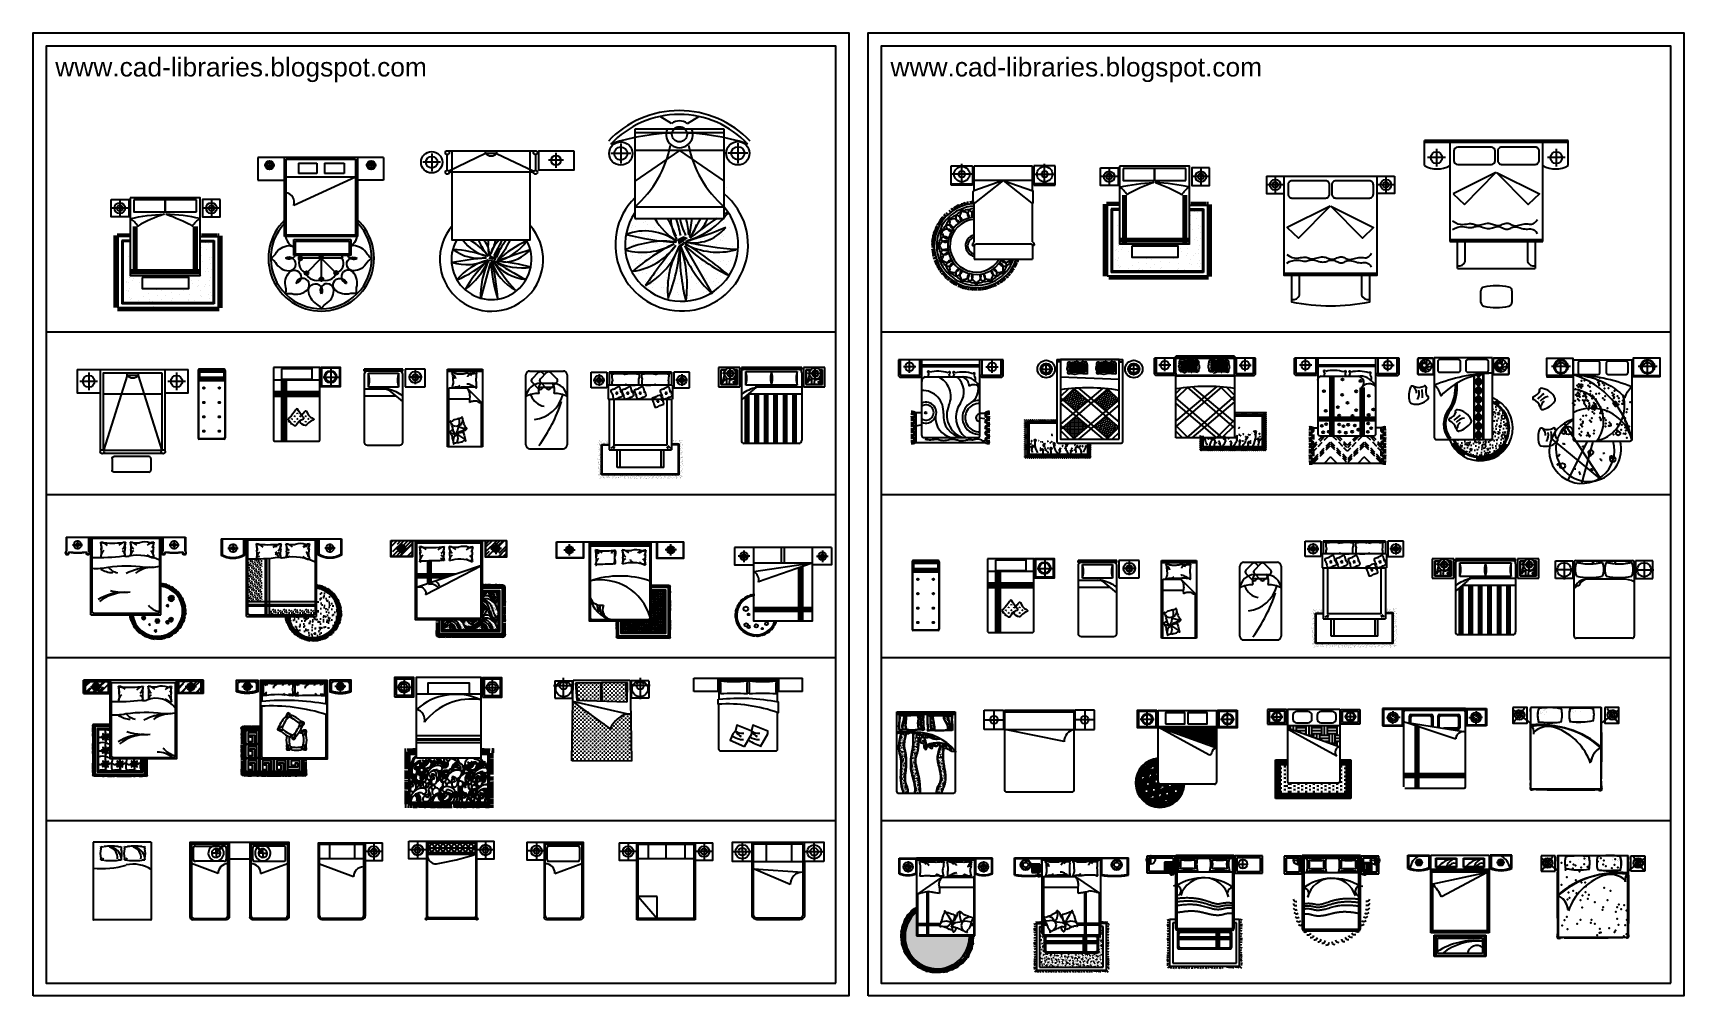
# Model space of a CAD drawing. Header units: inches. Extents: x 7.5 to 50, y 15.4 to 40.2.
import ezdxf

# ---------------------------------------------------------------- set-up
doc = ezdxf.new("R2010")
doc.units = ezdxf.units.IN
doc.header["$MEASUREMENT"] = 0
for name, color, linetype in [('02', 2, 'Continuous'), ('1', 1, 'Continuous'), ('4', 4, 'Continuous'), ('8', 8, 'Continuous'), ('kadrbm', 4, 'Continuous')]:
    doc.layers.add(name, color=color, linetype=linetype)
doc.styles.add('bmmm', font='swissel.ttf')
pattern_1 = [(45, (17.1779, 15.44226), (0.1697056, 0.4525483), [3, -0.4, 1, -0.2]), (45, (17.29528, 15.70106), (-0.329512, 0.046669), [0.6, -0.066, 1.2, -0.15]), (45, (17.1284, 15.63318), (0.6406387, 0.8301434), [1.6, -0.28, 0.8, -0.2])]
pattern_2 = [(180, (45.095597, 5.13213), (-0.05, 0.05), [0.025, -0.075]), (90, (45.083097, 5.11963), (0.05, 0.05), [0.025, -0.075])]
pattern_3 = [(0, (-30.810353, 34.107927), (0.02268, 0.02268), [0.01134, -0.03402]), (90, (-30.804683, 34.102257), (-0.02268, 0.02268), [0.01134, -0.03402])]

# ---------------------------------------------------------------- blocks, each defined once
blk = doc.blocks.new('kadrbm')
at = {"layer": 'kadrbm', "color": 4}
blk.add_lwpolyline([(0, 0), (0, 24.797), (21, 24.797), (21, 0), (0, 0)], close=True, dxfattribs=at)
blk.add_lwpolyline([(20.663, 0.326), (20.663, 24.46), (0.337, 24.46), (0.337, 0.326), (20.663, 0.326)], dxfattribs=at)
at = {"layer": 'kadrbm', "color": 211, "true_color": 0xf674fb, "style": 'bmmm'}
blk.add_text('www.cad-libraries.blogspot.com', height=0.48513, dxfattribs=at).set_placement((0.573, 23.677))

msp = doc.modelspace()

# ---------------------------------------------------------------- hatches: boundary and pattern name
at = {"layer": '8'}
h = msp.add_hatch(dxfattribs=at)
h.set_pattern_fill('STARS', color=256, scale=0.2, angle=315, style=0)
h.set_pattern_definition([(360, (72.545837, 14.132508), (1e-17, 0.017320508), [0.01, -0.01]), (60, (72.545837, 14.132508), (-0.015, 0.008660254), [0.01, -0.01]), (120, (72.550837, 14.141168), (-0.015, -0.008660254), [0.01, -0.01])])
h.paths.add_polyline_path([(34.56, 31.494), (34.56, 31.719), (34.149, 31.716), (34.153, 31.49)])
h = msp.add_hatch(dxfattribs=at)
h.set_pattern_fill('STARS', color=256, scale=0.2, angle=315, style=0)
h.set_pattern_definition([(360, (73.29007, 14.132508), (1e-17, 0.017320508), [0.01, -0.01]), (60, (73.29007, 14.132508), (-0.015, 0.008660254), [0.01, -0.01]), (120, (73.29507, 14.141168), (-0.015, -0.008660254), [0.01, -0.01])])
h.paths.add_polyline_path([(35.304, 31.494), (35.304, 31.719), (34.893, 31.716), (34.897, 31.49)])
h = msp.add_hatch(dxfattribs=at)
h.set_pattern_fill('STARS', color=256, scale=0.08, angle=180, style=0)
h.set_pattern_definition([(180, (-0.9551, 14.179295), (-3e-15, 0.017320508), [0.01, -0.01]), (120, (-0.9551, 14.179295), (0.015, 0.008660254), [0.01, -0.01]), (60, (-0.9601, 14.187955), (0.015, -0.008660254), [0.01, -0.01])])
h.paths.add_polyline_path([(37.438, 31.536), (37.442, 31.762), (37.031, 31.765), (37.031, 31.54)])
h = msp.add_hatch(dxfattribs=at)
h.set_pattern_fill('STARS', color=256, scale=0.08, angle=180, style=0)
h.set_pattern_definition([(180, (-0.7891, 14.179295), (-3e-15, 0.017320508), [0.01, -0.01]), (120, (-0.7891, 14.179295), (0.015, 0.008660254), [0.01, -0.01]), (60, (-0.7941, 14.187955), (0.015, -0.008660254), [0.01, -0.01])])
h.paths.add_polyline_path([(37.805, 31.762), (37.805, 31.537), (38.212, 31.533), (38.216, 31.759)])
h = msp.add_hatch(dxfattribs=at)
h.set_pattern_fill('STARS', color=256, scale=0.2, angle=315, style=0)
h.set_pattern_definition([(315, (15.355055, 9.724193), (0.03061862, 0.03061862), [0.025, -0.025]), (15, (15.355055, 9.724193), (-0.011207193, 0.041825815), [0.025, -0.025]), (75, (15.379203, 9.730664), (-0.041825815, 0.011207193), [0.025, -0.025])])
h.paths.add_polyline_path([(34.78, 30.755), (35.088, 30.496), (35.422, 30.783), (35.139, 31.065)])
h.paths.add_polyline_path([(34.268, 31.066), (33.988, 30.786), (34.323, 30.495), (34.63, 30.755)])
h.paths.add_polyline_path([(35.088, 30.361), (34.779, 30.101), (35.138, 29.79), (35.422, 30.074)])
h = msp.add_hatch(dxfattribs=at)
h.set_pattern_fill('GRASS', color=256, scale=0.1, style=0)
h.set_pattern_definition([(90, (53.950995, 31.4846), (-0.07071068, 0.07071068), [0.01875, -0.12267136]), (45, (53.95099, 31.4846), (-0.07071068, 0.07071068), [0.01875, -0.08125]), (135, (53.95099, 31.4846), (-0.07071068, -0.07071068), [0.01875, -0.08125])])
edge = h.paths.add_edge_path()
edge.add_spline(control_points=[(14.326, 30.236), (14.326, 30.236), (14.326, 30.236), (14.326, 30.236)], knot_values=[944.702873, 944.702873, 944.702873, 944.702873, 944.911372, 944.911372, 944.911372, 944.911372], degree=3, periodic=0)
edge.add_spline(control_points=[(14.381, 30.389), (14.457, 30.451), (14.512, 30.573), (14.544, 30.337), (14.762, 30.279), (14.558, 30.22), (14.5, 30.068), (14.362, 30.177), (14.326, 30.236)], knot_values=[141.923631, 141.923631, 141.923631, 141.923631, 246.983692, 460.660248, 564.255276, 659.188034, 786.786611, 944.702873, 944.702873, 944.702873, 944.702873], degree=3, periodic=0)
edge.add_spline(control_points=[(14.326, 30.236), (14.331, 30.242), (14.369, 30.278), (14.497, 30.292), (14.414, 30.351), (14.381, 30.389)], knot_values=[539.73319, 539.73319, 539.73319, 539.73319, 561.949489, 676.969598, 786.401727, 786.401727, 786.401727, 786.401727], degree=3, periodic=0)
edge.add_spline(control_points=[(14.381, 30.389), (14.379, 30.391), (14.321, 30.461), (14.282, 30.616), (14.169, 30.408), (14.09, 30.339), (14.036, 30.292)], knot_values=[0, 0, 0, 0, 4.998872, 197.807195, 303.218171, 539.73319, 539.73319, 539.73319, 539.73319], degree=3, periodic=0)
edge.add_spline(control_points=[(14.036, 30.292), (13.96, 30.246), (14.27, 30.026), (14.292, 30.196), (14.326, 30.236)], knot_values=[786.401727, 786.401727, 786.401727, 786.401727, 1051.45673, 1193.855575, 1193.855575, 1193.855575, 1193.855575], degree=3, periodic=0)
h = msp.add_hatch(dxfattribs=at)
h.set_pattern_fill('AN32C', color=256, scale=0.5, angle=270, style=0)
h.set_pattern_definition([(270, (22.1963, 5.8096), (0.5, -0.25), [0, -0.5]), (270, (22.1288, 6.1021), (0.5, -0.25), [0, -0.5]), (270, (22.1238, 5.9396), (0.5, -0.25), [0, -0.5]), (270, (22.2713, 5.7621), (0.5, -0.25), [0, -0.5]), (270, (22.0988, 5.9696), (0.5, -0.25), [0, -0.5]), (270, (22.5863, 5.7121), (0.5, -0.25), [0, -0.5]), (270, (22.5463, 5.8646), (0.5, -0.25), [0, -0.5]), (270, (22.4838, 5.7846), (0.5, -0.25), [0, -0.5]), (270, (22.4738, 6.1921), (0.5, -0.25), [0, -0.5]), (270, (22.4513, 5.9471), (0.5, -0.25), [0, -0.5]), (270, (22.3238, 6.0421), (0.5, -0.25), [0, -0.5]), (270, (22.1363, 6.0371), (0.5, -0.25), [0, -0.5]), (270, (22.1163, 5.8496), (0.5, -0.25), [0, -0.5]), (270, (22.3363, 5.7121), (0.5, -0.25), [0, -0.5]), (270, (22.2588, 6.1796), (0.5, -0.25), [0, -0.5]), (270, (22.3438, 6.1371), (0.5, -0.25), [0, -0.5]), (270, (22.3088, 5.9421), (0.5, -0.25), [0, -0.5]), (270, (22.2363, 6.0121), (0.5, -0.25), [0, -0.5]), (270, (22.4013, 6.0521), (0.5, -0.25), [0, -0.5]), (270, (22.5888, 5.9896), (0.5, -0.25), [0, -0.5]), (270, (22.1538, 6.1596), (0.5, -0.25), [0, -0.5]), (270, (22.4863, 5.8846), (0.5, -0.25), [0, -0.5]), (270, (22.4938, 6.1171), (0.5, -0.25), [0, -0.5]), (270, (22.5588, 6.1571), (0.5, -0.25), [0, -0.5]), (40.60129, (22.42974, 5.742826), (1.50000001, 1.249999988), [0.0219513, -9.197593]), (288.43495, (22.439264, 5.77854), (0.5, -1.25), [0.022588, -3.13969]), (360, (22.41784, 5.77854), (0.5, -0.25), [0.0214286, -0.9785714]), (71.56505, (22.41069, 5.75711), (0.49999996, 1.25000001), [0.022588, -3.13969]), (323.1301, (22.41069, 5.75711), (0.5, -0.25), [0.0238095, -2.4761904]), (45, (22.15593, 5.73806), (0.5, 0.25), [0.020203, -1.3940105]), (315, (22.15593, 5.76664), (0.5, -0.25), [0.020203, -1.3940105]), (45, (22.14165, 5.75235), (0.5, 0.25), [0.020203, -1.3940105]), (315, (22.14165, 5.75235), (0.5, -0.25), [0.020203, -1.3940105]), (26.565, (22.49165, 5.97854), (1, 4e-08), [0.02662, -0.532397]), (90, (22.51545, 5.99044), (0.5, 0.25), [0.0285714, -0.4714286]), (333.435, (22.49165, 6.0309), (1, -4e-10), [0.02662, -0.532397]), (26.565, (22.46784, 6.019), (1, 4e-08), [0.02662, -0.532397]), (270, (22.46784, 6.019), (0.5, -0.25), [0.0285714, -0.4714286]), (333.435, (22.46784, 5.99044), (1, -4e-10), [0.02662, -0.532397]), (17.10273, (22.322598, 5.790445), (2.50000001, 0.749999973), [0.0323845, -13.569086]), (53.97263, (22.35355, 5.79997), (3.5, 4.749999947), [0.0323845, -6.7683505]), (90, (22.3726, 5.82616), (0.5, 0.25), [0.0309524, -0.4690476]), (306.02737, (22.35355, 5.883302), (3.499999967, -4.74999997), [0.0323845, -6.7683505]), (341.56505, (22.32498, 5.892826), (2.5, -0.75), [0.030117, -3.132161]), (17.10273, (22.294026, 5.883302), (2.50000001, 0.749999973), [0.0323845, -13.569086]), (53.97263, (22.27498, 5.85711), (3.5, 4.749999947), [0.0323845, -6.7683505]), (270, (22.275, 5.8571), (0.5, -0.25), [0.0309524, -0.4690476]), (306.02737, (22.27498, 5.82616), (3.499999967, -4.74999997), [0.0323845, -6.7683505]), (341.56505, (22.29403, 5.79997), (2.5, -0.75), [0.030117, -3.132161]), (60.25512, (22.55593, 5.78568), (0.49999999, 0.75), [0.019196, -4.011933]), (360, (22.5464, 5.80235), (0.5, -0.25), [0.0190476, -0.980952]), (299.74488, (22.54641, 5.80235), (0.5, -0.75), [0.019196, -4.011933]), (26.565, (22.20117, 5.90235), (1, 4e-08), [0.02662, -0.532397]), (78.69007, (22.22498, 5.914255), (0.49999999, 2.250000004), [0.024281, -5.074738]), (311.185925, (22.213074, 5.957112), (5.499999968, -6.249999981), [0.02531, -10.6048355]), (360, (22.18926, 5.9571), (0.5, -0.25), [0.0238095, -0.9761904]), (48.814074, (22.172598, 5.938064), (5.500000051, 6.249999908), [0.02531, -10.6048355]), (286.699244, (22.172598, 5.938064), (2.499999988, -8.249999986), [0.024858, -10.4154485]), (330.945396, (22.17974, 5.914255), (0.499999998, -0.250000001), [0.0245134, -10.2711165]), (19.983106, (22.410693, 6.111874), (3.499999996, 1.250000007), [0.0278683, -11.6768315]), (65.556045, (22.436883, 6.121397), (1.49999997, 3.250000015), [0.028769, -12.0542765]), (294.443955, (22.436883, 6.173778), (1.499999994, -3.250000005), [0.028769, -12.0542765]), (340.01689, (22.410693, 6.183302), (3.499999997, -1.250000006), [0.0278683, -11.6768315]), (19.983106, (22.384502, 6.173778), (3.499999996, 1.250000007), [0.0278683, -11.6768315]), (70.0169, (22.37498, 6.147588), (0.49999998, 1.250000006), [0.0278683, -5.8244815]), (289.9831, (22.37498, 6.147588), (0.5, -1.25), [0.0278683, -5.8244815]), (340.01689, (22.384502, 6.121397), (3.499999997, -1.250000006), [0.0278683, -11.6768315]), (32.00538, (22.365455, 5.92616), (0.49999998, 0.250000034), [0.022462, -4.694529]), (288.43495, (22.37736, 5.95949), (0.5, -1.25), [0.022588, -3.13969]), (360, (22.35593, 5.9595), (0.5, -0.25), [0.0214286, -0.9785714]), (71.56505, (22.34879, 5.938064), (0.49999996, 1.25000001), [0.022588, -3.13969]), (324.46232, (22.348788, 5.938064), (2.499999998, -1.75), [0.020482, -8.5818435]), (26.565, (22.24403, 6.0714), (1, 4e-08), [0.02662, -0.532397]), (90, (22.26784, 6.0833), (0.5, 0.25), [0.0261905, -0.4738095]), (329.03624, (22.244026, 6.12378), (0.5, -0.25), [0.0277664, -5.803185]), (30.96376, (22.220217, 6.109493), (0.499999977, 0.250000034), [0.0277664, -5.803185]), (270, (22.2202, 6.1095), (0.5, -0.25), [0.0261905, -0.4738095]), (333.435, (22.2202, 6.0833), (1, -4e-10), [0.02662, -0.532397])])
h.paths.add_polyline_path([(45.047, 29.812, -0.414214), (44.997, 29.762), (44.686, 29.762), (44.686, 29.761), (44.685, 29.762), (44.056, 29.762, 1.428759), (45.047, 30.712)])
h = msp.add_hatch(dxfattribs=at)
h.set_pattern_fill('CROSS', color=256, scale=0.1, angle=270, style=0)
h.set_pattern_definition([(90, (14.578074, 10.933578), (0.025, 0.025), [0.0125, -0.0375]), (360, (14.571824, 10.939828), (0.025, -0.025), [0.0125, -0.0375])])
h.paths.add_polyline_path([(33.827, 30.288), (33.827, 30.221), (33.067, 30.221), (33.067, 29.348), (34.672, 29.348), (34.672, 29.672), (34.719, 29.672), (34.719, 29.274), (32.992, 29.274), (32.992, 30.288)])
h = msp.add_hatch(dxfattribs=at)
h.set_pattern_fill('ZIGZAG', color=256, scale=0.2, angle=315, style=0)
h.set_pattern_definition([(315, (-166.163524, 324.12573), (0.035355339, -2e-17), [0.025, -0.025]), (45, (-166.145846, 324.10805), (2e-17, 0.035355339), [0.025, -0.025])])
h.paths.add_polyline_path([(34.324, 30.361), (33.988, 30.071), (34.268, 29.79), (34.63, 30.101)])
h = msp.add_hatch(dxfattribs=at)
h.set_pattern_fill('CROSS', color=256, scale=0.1, angle=90, style=0)
h.set_pattern_definition([(90, (57.64417, 11.119938), (-0.025, 0.025), [0.0125, -0.0375]), (180, (57.65042, 11.126188), (-0.025, -0.025), [0.0125, -0.0375])])
h.paths.add_polyline_path([(38.395, 30.474), (38.395, 30.408), (39.155, 30.408), (39.155, 29.534), (37.55, 29.534), (37.55, 29.858), (37.503, 29.858), (37.503, 29.46), (39.23, 29.46), (39.23, 30.474)])
h = msp.add_hatch(dxfattribs=at)
h.set_pattern_fill('AR-RROOF', color=256, scale=0.2, angle=45, style=0)
h.set_pattern_definition([(45, (34.16176, 19.12387), (0.1697056, 0.4525483), [3, -0.4, 1, -0.2]), (45, (34.27914, 19.38267), (-0.3295118, 0.046669), [0.6, -0.066, 1.2, -0.15]), (45, (34.11226, 19.31479), (0.6406387, 0.8301434), [1.6, -0.28, 0.8, -0.2])])
h.paths.add_polyline_path([(16.696, 27.16), (17.232, 27.16), (17.232, 26.752), (16.696, 26.752)])
h.paths.add_polyline_path([(17.059, 26.956), (17.016, 26.956, 0.095204), (17.012, 26.975, -0.269062), (17.058, 26.969, -0.034102)], flags=16)
edge = h.paths.add_edge_path(flags=16)
edge.add_arc((16.965, 26.956), 0.0942, 180, 540, ccw=False)
edge = h.paths.add_edge_path(flags=0)
edge.add_arc((16.965, 26.956), 0.051, 180, 540, ccw=False)
h = msp.add_hatch(dxfattribs=at)
h.set_pattern_fill('AR-RROOF', color=256, scale=0.2, angle=45, style=0)
h.set_pattern_definition([(45, (34.17503, 19.12387), (0.1697056, 0.4525483), [3, -0.4, 1, -0.2]), (45, (34.2924, 19.38267), (-0.3295118, 0.046669), [0.6, -0.066, 1.2, -0.15]), (45, (34.12553, 19.31479), (0.6406387, 0.8301434), [1.6, -0.28, 0.8, -0.2])])
h.paths.add_polyline_path([(19.127, 27.16), (19.127, 26.752), (19.663, 26.752), (19.663, 27.16)])
h.paths.add_polyline_path([(19.3, 26.956), (19.343, 26.956, -0.095204), (19.347, 26.975, 0.269062), (19.301, 26.969, 0.034102)], flags=16)
edge = h.paths.add_edge_path(flags=16)
edge.add_arc((19.394, 26.956), 0.0942, 0, 360)
edge = h.paths.add_edge_path(flags=0)
edge.add_arc((19.394, 26.956), 0.051, 0, 360)
h = msp.add_hatch(dxfattribs=at)
h.set_pattern_fill('MUDST', color=256, scale=0.2, angle=45, style=0)
h.set_pattern_definition([(45, (7.559613, 19.28507), (0.03535534, 0.10606602), [0.05, -0.05, 0, -0.05, 0, -0.05])])
h.paths.add_polyline_path([(14.689, 25.239, 0.325595), (14.739, 25.295), (14.739, 25.401), (13.552, 25.401), (13.552, 25.239)])
h.paths.add_polyline_path([(13.37, 26.686, -0.019127), (13.005, 26.685), (13.005, 25.583), (13.37, 25.583)])
h = msp.add_hatch(dxfattribs=at)
h.set_pattern_fill('AR-CONC', color=256, scale=0.04, style=0)
h.set_pattern_definition([(50, (7.80768, 4.71023), (0.286904, -0.0251009), [0.03, -0.33]), (355, (7.80768, 4.71023), (-0.0555005, 0.300877), [0.024, -0.264]), (100.4514, (7.83159, 4.70814), (0.2314038, 0.2757758), [0.025496, -0.280457]), (46.1842, (7.80768, 4.79023), (0.4268964, -0.0662076), [0.045, -0.495]), (96.6356, (7.84325, 4.7847), (0.373865, 0.389647), [0.038244, -0.420685]), (351.1842, (7.80768, 4.79023), (0.373865, 0.3896474), [0.036, -0.396]), (21, (7.84768, 4.77023), (0.2387628, -0.1610476), [0.03, -0.33]), (326, (7.84768, 4.77023), (0.097326, 0.29006), [0.024, -0.264]), (71.4514, (7.86757, 4.7568), (0.336089, 0.1290122), [0.025496, -0.280457]), (37.5, (7.80768, 4.71023), (0.00486394, 0.13315754), [0, -0.2608, 0, -0.268, 0, -0.265]), (7.5, (7.80768, 4.71023), (0.1052278, 0.1577647), [0, -0.1528, 0, -0.2548, 0, -0.101]), (327.5, (7.71848, 4.71023), (0.21352897, -0.00902195), [0, -0.1, 0, -0.312, 0, -0.414]), (317.5, (7.67848, 4.71023), (0.2332745, 0.040042), [0, -0.13, 0, -0.2072, 0, -0.294])])
h.paths.add_polyline_path([(14.77, 25.205), (14.022, 25.205, 2.020977), (14.77, 25.964)])
h = msp.add_hatch(dxfattribs=at)
h.set_pattern_fill('ANSI38', color=256, scale=0.1, style=0)
h.set_pattern_definition([(45, (7.105864, 19.311656), (-0.008838835, 0.008838835), []), (135, (7.105864, 19.311656), (-0.026516504, 0.008838835), [0.03125, -0.01875])])
h.paths.add_polyline_path([(10.375, 25.165, 1), (10.274, 25.165, 1)])
h.paths.add_polyline_path([(10.499, 24.998, 1), (10.453, 24.998, 1)])
h.paths.add_polyline_path([(10.663, 24.831, 1), (10.601, 24.831, 1)])
h.paths.add_polyline_path([(10.619, 25.087, 1), (10.736, 25.087, 1)])
h.paths.add_polyline_path([(10.895, 25.056, 1), (10.98, 25.056, 1)])
h.paths.add_polyline_path([(11.085, 25.122, 1), (10.968, 25.122, 1)])
h.paths.add_polyline_path([(10.973, 25.482, 1), (10.911, 25.482, 1)])
h.paths.add_polyline_path([(11.113, 25.672, 1), (10.958, 25.672, 1)])
h = msp.add_hatch(dxfattribs=at)
h.set_pattern_fill('HEX', color=256, scale=0.04536, style=0)
h.set_pattern_definition([(180, (37.13229, 23.393149), (0, -0.009820728), [0.00567, -0.01134]), (300, (37.13229, 23.393149), (0.008505, 0.004910364), [0.00567, -0.01134]), (240, (37.12662, 23.393149), (0.008505, -0.004910364), [0.00567, -0.01134])])
edge = h.paths.add_edge_path()
edge.add_arc((23.396, 25.859), 0.0945, 334.7059, 351.7535, ccw=False)
edge.add_arc((23.329, 26.015), 0.248, 290.2997, 307.7385, ccw=False)
edge.add_arc((23.431, 25.759), 0.0278, 122.9498, 229.099)
edge.add_arc((23.43, 25.802), 0.0663, 254.3738, 329.9117)
edge.add_arc((23.439, 25.808), 0.0624, 320.6541, 396.833)
h = msp.add_hatch(dxfattribs=at)
h.set_pattern_fill('HEX', color=256, scale=0.04536, style=0)
h.set_pattern_definition([(0, (9.960306, 27.970527), (0, 0.009820728), [0.00567, -0.01134]), (120, (9.960306, 27.970527), (-0.008505, -0.004910364), [0.00567, -0.01134]), (60, (9.965976, 27.970527), (-0.008505, 0.004910364), [0.00567, -0.01134])])
edge = h.paths.add_edge_path()
edge.add_arc((23.697, 25.504), 0.0945, 154.7059, 171.7535, ccw=False)
edge.add_arc((23.763, 25.349), 0.248, 110.2997, 127.7385, ccw=False)
edge.add_arc((23.662, 25.605), 0.0278, 302.9498, 409.099)
edge.add_arc((23.662, 25.562), 0.0663, 74.3738, 149.9117)
edge.add_arc((23.653, 25.555), 0.0624, 140.6541, 216.833)
h = msp.add_hatch(dxfattribs=at)
h.set_pattern_fill('GRASS', color=256, scale=0.1, style=0)
h.set_pattern_definition([(90, (72.33069, 26.55886), (-0.07071068, 0.07071068), [0.01875, -0.12267136]), (45, (72.33069, 26.55886), (-0.07071068, 0.07071068), [0.01875, -0.08125]), (135, (72.33069, 26.55886), (-0.07071068, -0.07071068), [0.01875, -0.08125])])
edge = h.paths.add_edge_path()
edge.add_spline(control_points=[(32.706, 25.31), (32.706, 25.31), (32.706, 25.31), (32.706, 25.31)], knot_values=[944.702873, 944.702873, 944.702873, 944.702873, 944.911372, 944.911372, 944.911372, 944.911372], degree=3, periodic=0)
edge.add_spline(control_points=[(32.761, 25.463), (32.837, 25.525), (32.892, 25.647), (32.923, 25.411), (33.142, 25.353), (32.938, 25.294), (32.88, 25.142), (32.742, 25.251), (32.706, 25.31)], knot_values=[141.923631, 141.923631, 141.923631, 141.923631, 246.983692, 460.660248, 564.255276, 659.188034, 786.786611, 944.702873, 944.702873, 944.702873, 944.702873], degree=3, periodic=0)
edge.add_spline(control_points=[(32.706, 25.31), (32.711, 25.317), (32.748, 25.352), (32.876, 25.366), (32.793, 25.425), (32.761, 25.463)], knot_values=[539.73319, 539.73319, 539.73319, 539.73319, 561.949489, 676.969598, 786.401727, 786.401727, 786.401727, 786.401727], degree=3, periodic=0)
edge.add_spline(control_points=[(32.761, 25.463), (32.759, 25.465), (32.701, 25.535), (32.662, 25.691), (32.549, 25.482), (32.47, 25.413), (32.415, 25.366)], knot_values=[0, 0, 0, 0, 4.998872, 197.807195, 303.218171, 539.73319, 539.73319, 539.73319, 539.73319], degree=3, periodic=0)
edge.add_spline(control_points=[(32.415, 25.366), (32.34, 25.32), (32.65, 25.1), (32.671, 25.27), (32.706, 25.31)], knot_values=[786.401727, 786.401727, 786.401727, 786.401727, 1051.45673, 1193.855575, 1193.855575, 1193.855575, 1193.855575], degree=3, periodic=0)
h = msp.add_hatch(dxfattribs=at)
h.set_pattern_fill('HEX', color=256, scale=0.04536, style=0)
h.set_pattern_definition([(180, (36.413127, 22.686829), (0, -0.009820728), [0.00567, -0.01134]), (300, (36.413127, 22.686829), (0.008505, 0.004910364), [0.00567, -0.01134]), (240, (36.407457, 22.686829), (0.008505, -0.004910364), [0.00567, -0.01134])])
edge = h.paths.add_edge_path()
edge.add_arc((22.61, 25.309), 0.248, 290.2997, 300.0824, ccw=False)
edge.add_arc((22.711, 25.053), 0.0278, 122.9498, 229.099)
edge.add_arc((22.711, 25.096), 0.0663, 254.3738, 329.9117)
edge.add_arc((22.72, 25.102), 0.0624, 320.6541, 352.729)
h = msp.add_hatch(dxfattribs=at)
h.set_pattern_fill('HEX', color=256, scale=0.04536, style=0)
h.set_pattern_definition([(180, (36.772708, 22.686829), (0, -0.009820728), [0.00567, -0.01134]), (300, (36.772708, 22.686829), (0.008505, 0.004910364), [0.00567, -0.01134]), (240, (36.767038, 22.686829), (0.008505, -0.004910364), [0.00567, -0.01134])])
edge = h.paths.add_edge_path()
edge.add_arc((22.97, 25.309), 0.248, 290.2997, 300.0824, ccw=False)
edge.add_arc((23.071, 25.053), 0.0278, 122.9498, 229.099)
edge.add_arc((23.071, 25.096), 0.0663, 254.3738, 329.9117)
edge.add_arc((23.08, 25.102), 0.0624, 320.6541, 352.729)
h = msp.add_hatch(dxfattribs=at)
h.set_pattern_fill('CROSS', color=256, scale=0.09072, style=0)
h.set_pattern_definition(pattern_3)
h.paths.add_polyline_path([(23.471, 24.988, -0.327119), (23.366, 25.016), (23.366, 24.799), (23.546, 24.799, -0.306466), (23.622, 24.963, -0.322476), (23.726, 24.936), (23.726, 25.152), (23.547, 25.152, -0.306466)])
h = msp.add_hatch(dxfattribs=at)
h.set_pattern_fill('CROSS', color=256, scale=0.09072, style=0)
h.set_pattern_definition(pattern_3)
h.paths.add_polyline_path([(23.654, 24.827, 0.384025), (23.643, 24.799), (23.726, 24.799), (23.726, 24.865, -0.227432)])
h.paths.add_polyline_path([(23.438, 25.124, 0.232118), (23.366, 25.085), (23.366, 24.799), (23.726, 24.799), (23.726, 25.152), (23.449, 25.152, -0.384025)])
h = msp.add_hatch(dxfattribs=at)
h.set_pattern_fill('HEX', color=256, scale=0.04536, style=0)
h.set_pattern_definition([(180, (37.13229, 23.039989), (0, -0.009820728), [0.00567, -0.01134]), (300, (37.13229, 23.039989), (0.008505, 0.004910364), [0.00567, -0.01134]), (240, (37.12662, 23.039989), (0.008505, -0.004910364), [0.00567, -0.01134])])
edge = h.paths.add_edge_path()
edge.add_arc((23.396, 25.506), 0.0945, 334.7059, 351.7535, ccw=False)
edge.add_arc((23.329, 25.662), 0.248, 290.2997, 307.7385, ccw=False)
edge.add_arc((23.431, 25.406), 0.0278, 122.9498, 229.099)
edge.add_arc((23.43, 25.449), 0.0663, 254.3738, 329.9117)
edge.add_arc((23.439, 25.455), 0.0624, 320.6541, 396.833)
h = msp.add_hatch(dxfattribs=at)
h.set_pattern_fill('HEX', color=256, scale=0.04536, style=0)
h.set_pattern_definition([(180, (37.13229, 22.686829), (0, -0.009820728), [0.00567, -0.01134]), (300, (37.13229, 22.686829), (0.008505, 0.004910364), [0.00567, -0.01134]), (240, (37.12662, 22.686829), (0.008505, -0.004910364), [0.00567, -0.01134])])
edge = h.paths.add_edge_path()
edge.add_arc((23.396, 25.153), 0.0945, 334.7059, 351.7535, ccw=False)
edge.add_arc((23.329, 25.309), 0.248, 290.2997, 307.7385, ccw=False)
edge.add_arc((23.431, 25.053), 0.0278, 122.9498, 229.099)
edge.add_arc((23.43, 25.096), 0.0663, 254.3738, 329.9117)
edge.add_arc((23.439, 25.102), 0.0624, 320.6541, 396.833)
h = msp.add_hatch(dxfattribs=at)
h.set_pattern_fill('HEX', color=256, scale=0.04536, style=0)
h.set_pattern_definition([(0, (9.960306, 27.617367), (0, 0.009820728), [0.00567, -0.01134]), (120, (9.960306, 27.617367), (-0.008505, -0.004910364), [0.00567, -0.01134]), (60, (9.965976, 27.617367), (-0.008505, 0.004910364), [0.00567, -0.01134])])
edge = h.paths.add_edge_path()
edge.add_arc((23.697, 25.151), 0.0945, 154.7059, 171.7535, ccw=False)
edge.add_arc((23.763, 24.995), 0.248, 110.2997, 127.7385, ccw=False)
edge.add_arc((23.662, 25.251), 0.0278, 302.9498, 409.099)
edge.add_arc((23.662, 25.208), 0.0663, 74.3738, 149.9117)
edge.add_arc((23.653, 25.202), 0.0624, 140.6541, 216.833)
h = msp.add_hatch(dxfattribs=at)
h.set_pattern_fill('HEX', color=256, scale=0.04536, style=0)
h.set_pattern_definition([(0, (9.241144, 27.264206), (0, 0.009820728), [0.00567, -0.01134]), (120, (9.241144, 27.264206), (-0.008505, -0.004910364), [0.00567, -0.01134]), (60, (9.246814, 27.264206), (-0.008505, 0.004910364), [0.00567, -0.01134])])
edge = h.paths.add_edge_path()
edge.add_arc((22.978, 24.798), 0.0945, 154.7059, 171.7535, ccw=False)
edge.add_arc((23.044, 24.642), 0.248, 110.2997, 127.7385, ccw=False)
edge.add_arc((22.943, 24.898), 0.0278, 302.9498, 409.099)
edge.add_arc((22.943, 24.855), 0.0663, 74.3738, 149.9117)
edge.add_arc((22.934, 24.849), 0.0624, 140.6541, 216.833)
h = msp.add_hatch(dxfattribs=at)
h.set_pattern_fill('HEX', color=256, scale=0.04536, style=0)
h.set_pattern_definition([(0, (9.600725, 27.264206), (0, 0.009820728), [0.00567, -0.01134]), (120, (9.600725, 27.264206), (-0.008505, -0.004910364), [0.00567, -0.01134]), (60, (9.606395, 27.264206), (-0.008505, 0.004910364), [0.00567, -0.01134])])
edge = h.paths.add_edge_path()
edge.add_arc((23.337, 24.798), 0.0945, 154.7059, 171.7535, ccw=False)
edge.add_arc((23.404, 24.642), 0.248, 110.2997, 127.7385, ccw=False)
edge.add_arc((23.302, 24.898), 0.0278, 302.9498, 409.099)
edge.add_arc((23.303, 24.855), 0.0663, 74.3738, 149.9117)
edge.add_arc((23.294, 24.849), 0.0624, 140.6541, 216.833)
h = msp.add_hatch(dxfattribs=at)
h.set_pattern_fill('HEX', color=256, scale=0.04536, style=0)
h.set_pattern_definition([(0, (9.960306, 27.264206), (0, 0.009820728), [0.00567, -0.01134]), (120, (9.960306, 27.264206), (-0.008505, -0.004910364), [0.00567, -0.01134]), (60, (9.965976, 27.264206), (-0.008505, 0.004910364), [0.00567, -0.01134])])
edge = h.paths.add_edge_path()
edge.add_arc((23.697, 24.798), 0.0945, 154.7059, 171.7535, ccw=False)
edge.add_arc((23.763, 24.642), 0.248, 110.2997, 127.7385, ccw=False)
edge.add_arc((23.662, 24.898), 0.0278, 302.9498, 409.099)
edge.add_arc((23.662, 24.855), 0.0663, 74.3738, 149.9117)
edge.add_arc((23.653, 24.849), 0.0624, 140.6541, 216.833)
h = msp.add_hatch(dxfattribs=at)
h.set_pattern_fill('AR-RROOF', color=256, scale=0.2, angle=45, style=0)
h.set_pattern_definition(pattern_1)
h.paths.add_polyline_path([(8.828, 23.251), (9.095, 23.251), (9.095, 23.299, -0.414214), (9.001, 23.394, -0.414214), (9.095, 23.488), (9.095, 23.535), (8.828, 23.535)])
h.paths.add_polyline_path([(9.412, 23.251), (9.412, 23.535), (9.095, 23.535), (9.095, 23.488, -0.414214), (9.19, 23.394, -0.414214), (9.095, 23.299), (9.095, 23.251)])
h = msp.add_hatch(dxfattribs=at)
h.set_pattern_fill('AR-RROOF', color=256, scale=0.2, angle=45, style=0)
h.set_pattern_definition(pattern_1)
h.paths.add_polyline_path([(11.222, 23.535), (11.539, 23.535), (11.539, 23.488, 0.414214), (11.445, 23.394, 0.414214), (11.539, 23.299), (11.539, 23.251), (11.222, 23.251)])
h.paths.add_polyline_path([(11.539, 23.535), (11.806, 23.535), (11.806, 23.251), (11.539, 23.251), (11.539, 23.299, 0.414214), (11.633, 23.394, 0.414214), (11.539, 23.488)])
h = msp.add_hatch(dxfattribs=at)
h.set_pattern_fill('CROSS', color=256, scale=0.2, angle=180, style=0)
h.set_pattern_definition(pattern_2)
h.paths.add_polyline_path([(22.119, 23.017), (22.114, 23.49), (22.727, 23.496), (22.759, 22.996)])
h.paths.add_polyline_path([(22.094, 23.018), (21.482, 23.038), (21.463, 23.482), (22.099, 23.489)])
h = msp.add_hatch(dxfattribs=at)
h.set_pattern_fill('CROSS', color=256, scale=0.2, angle=180, style=0)
h.set_pattern_definition(pattern_2)
edge = h.paths.add_edge_path()
edge.add_line((21.405, 23.008), (21.372, 23.015))
edge.add_line((21.372, 23.015), (21.343, 21.488))
edge.add_line((21.343, 21.488), (22.88, 21.483))
edge.add_line((22.88, 21.483), (22.863, 22.669))
edge.add_line((22.863, 22.669), (22.782, 22.688))
edge.add_spline(control_points=[(22.782, 22.688), (22.699, 22.68), (22.54, 22.628), (22.329, 22.346), (22.338, 22.32)], knot_values=[113.7665, 113.7665, 113.7665, 113.7665, 398.284061, 628.103826, 628.103826, 628.103826, 628.103826], degree=3, periodic=0)
edge.add_line((22.352, 22.352), (22.382, 22.331))
edge.add_spline(control_points=[(22.382, 22.331), (22.373, 22.326), (22.357, 22.317), (22.348, 22.315), (22.344, 22.316)], knot_values=[652.285682, 652.285682, 652.285682, 652.285682, 680.293724, 703.578616, 703.578616, 703.578616, 703.578616], degree=3, periodic=0)
edge.add_spline(control_points=[(22.344, 22.316), (22.341, 22.316), (22.339, 22.318), (22.338, 22.32)], knot_values=[628.103826, 628.103826, 628.103826, 628.103826, 652.285682, 652.285682, 652.285682, 652.285682], degree=3, periodic=0)
edge.add_line((22.338, 22.32), (21.405, 23.008))
h = msp.add_hatch(dxfattribs=at)
h.set_pattern_fill('AR-HBONE', color=256, scale=0.01, angle=360, style=0)
h.set_pattern_definition([(45, (75.849095, 31.165862), (2e-17, 0.056568542), [0.12, -0.04]), (135, (75.87738, 31.194147), (2e-17, 0.056568542), [0.12, -0.04])])
h.paths.add_polyline_path([(36.442, 21.434), (36.442, 21.534, 2.208056), (37.098, 20.887), (36.998, 20.887, -2.171208)])
h = msp.add_hatch(dxfattribs=at)
h.set_pattern_fill('HOUND', color=256, scale=0.5, angle=360, style=0)
h.set_pattern_definition([(360, (75.849095, 31.165862), (0.125, 0.03125), [0.5, -0.25]), (90, (75.849095, 31.165862), (-0.03125, -0.125), [0.5, -0.25])])
h.paths.add_polyline_path([(36.442, 21.434, 2.171208), (36.998, 20.887), (36.492, 20.887, -0.414214), (36.442, 20.937)])
h = msp.add_hatch(dxfattribs=at)
h.set_pattern_fill('AR-CONC', color=256, scale=0.0005, style=0)
h.set_pattern_definition([(50, (-17.38885, 11.563766), (0.09109233, -0.00796954), [0.009525, -0.104775]), (355, (-17.38885, 11.56377), (-0.01762141, 0.09552832), [0.00762, -0.08382]), (100.451, (-17.38126, 11.5631), (0.07347125, 0.08755834), [0.008095, -0.089045]), (46.1842, (-17.38885, 11.58917), (0.13553952, -0.02102116), [0.0142875, -0.1571625]), (96.6356, (-17.37756, 11.58741), (0.1187021, 0.12371278), [0.0121425, -0.1335675]), (351.184, (-17.38885, 11.58917), (0.1187023, 0.12371256), [0.01143, -0.12573]), (21, (-17.37615, 11.582816), (0.07580744, -0.05113276), [0.009525, -0.104775]), (326, (-17.37615, 11.58282), (0.03090101, 0.09209398), [0.00762, -0.08382]), (71.4514, (-17.369835, 11.578554), (0.10670825, 0.04096143), [0.008095, -0.089045]), (37.5, (-17.388852, 11.563766), (0.001544302, 0.04227752), [0, -0.082804, 0, -0.08509, 0, -0.0841375]), (7.5, (-17.388852, 11.563766), (0.03340983, 0.050090287), [0, -0.048514, 0, -0.080899, 0, -0.0320675]), (327.5, (-17.417173, 11.563766), (0.067795298, -0.002864372), [0, -0.03175, 0, -0.09906, 0, -0.131445]), (317.5, (-17.429873, 11.563766), (0.07406459, 0.012713246), [0, -0.041275, 0, -0.065786, 0, -0.093345])])
h.paths.add_polyline_path([(30.866, 16.977), (30.204, 16.977), (30.204, 16.529), (30.866, 16.529)])
h.paths.add_polyline_path([(30.204, 16.977), (29.922, 16.977, 0.14282), (30.045, 16.529), (30.204, 16.529)])
h.paths.add_polyline_path([(30.204, 17.586, 0.211433), (29.922, 16.977), (30.204, 16.977)])
h.paths.add_polyline_path([(31.581, 16.977), (30.866, 16.977), (30.866, 16.529), (31.458, 16.529, 0.14282)])
h.paths.add_polyline_path([(31.458, 16.529), (30.866, 16.529), (30.866, 16.142, 0.224177)])
h.paths.add_polyline_path([(30.866, 16.529), (30.204, 16.529), (30.204, 16.34, 0.218), (30.866, 16.142)])
h.paths.add_polyline_path([(30.204, 16.529), (30.045, 16.529, 0.075065), (30.204, 16.34)])
h = msp.add_hatch(dxfattribs=at)
h.set_pattern_fill('AR-CONC', color=256, scale=0.0005, angle=360, style=0)
h.set_pattern_definition([(50, (-8.80456, 12.11724), (0.09109233, -0.00796954), [0.009525, -0.104775]), (355, (-8.80456, 12.11724), (-0.01762141, 0.09552832), [0.00762, -0.08382]), (100.451, (-8.79697, 12.116575), (0.07347125, 0.08755834), [0.008095, -0.089045]), (46.1842, (-8.80456, 12.14264), (0.13553952, -0.02102116), [0.0142875, -0.1571625]), (96.6356, (-8.79327, 12.14089), (0.1187021, 0.12371278), [0.0121425, -0.1335675]), (351.184, (-8.80456, 12.14264), (0.1187023, 0.12371256), [0.01143, -0.12573]), (21, (-8.79186, 12.13629), (0.07580744, -0.05113276), [0.009525, -0.104775]), (326, (-8.79186, 12.13629), (0.03090101, 0.09209398), [0.00762, -0.08382]), (71.4514, (-8.78554, 12.13203), (0.10670825, 0.04096143), [0.008095, -0.089045]), (37.5, (-8.80456, 12.11724), (0.001544302, 0.04227752), [0, -0.082804, 0, -0.08509, 0, -0.0841375]), (7.5, (-8.80456, 12.11724), (0.03340983, 0.050090287), [0, -0.048514, 0, -0.080899, 0, -0.0320675]), (327.5, (-8.83288, 12.11724), (0.067795298, -0.002864372), [0, -0.03175, 0, -0.09906, 0, -0.131445]), (317.5, (-8.84558, 12.11724), (0.07406459, 0.012713246), [0, -0.041275, 0, -0.065786, 0, -0.093345])])
h.paths.add_polyline_path([(34.776, 16.485), (33.827, 16.485), (33.827, 16.178), (34.776, 16.178)])
h.paths.add_polyline_path([(33.827, 16.485), (33.387, 16.485), (33.387, 16.178), (33.827, 16.178)])
h.paths.add_polyline_path([(33.507, 16.943, -0.414214), (33.557, 16.993), (33.502, 16.993, -0.414214), (33.457, 17.038), (33.457, 17.218), (33.387, 17.218), (33.387, 16.485), (33.827, 16.485), (33.827, 16.543), (33.557, 16.543, -0.414214), (33.507, 16.593)])
h.paths.add_polyline_path([(34.776, 16.543), (33.827, 16.543), (33.827, 16.485), (34.776, 16.485)])
h.paths.add_polyline_path([(35.027, 17.218), (34.957, 17.218), (34.957, 17.038, -0.414214), (34.912, 16.993), (34.857, 16.993, -0.414214), (34.907, 16.943), (34.907, 16.593, -0.414214), (34.857, 16.543), (34.776, 16.543), (34.776, 16.485), (35.027, 16.485)])
h.paths.add_polyline_path([(35.027, 16.485), (34.776, 16.485), (34.776, 16.178), (35.027, 16.178)])

# ---------------------------------------------------------------- linework, layer by layer
at = {"layer": '02'}
for p, q in [((23.914, 37.902), (23.619, 38.079)), ((24.319, 37.902), (24.613, 38.079)), ((22.966, 37.755), (22.966, 35.455)), ((25.266, 37.755), (22.966, 37.755)), ((25.266, 37.655), (22.966, 37.655)), ((25.266, 35.455), (25.266, 37.755)), ((46.995, 37.463), (43.295, 37.463)), ((43.295, 36.819), (43.295, 37.463)), ((46.995, 37.413), (43.295, 37.413)), ((43.945, 37.413), (43.945, 34.863)), ((46.345, 34.863), (46.345, 37.413)), ((46.995, 36.819), (46.995, 37.463)), ((13.259, 37.026, 0.169), (13.259, 36.442, 0.169)), ((16.501, 37.026, 0.169), (13.259, 37.026, 0.169)), ((13.95, 34.986, 0.169), (13.95, 37.026, 0.169)), ((13.988, 35.026, 0.169), (13.988, 36.978, 0.169)), ((13.988, 36.978, 0.169), (15.78, 36.978, 0.169)), ((15.78, 36.978, 0.169), (15.78, 35.026, 0.169)), ((15.825, 37.026, 0.169), (15.825, 34.986, 0.169)), ((16.501, 37.026, 0.169), (16.501, 36.442, 0.169)), ((17.738, 37.131, 0.169), (17.738, 36.674, 0.169)), ((19.127, 37.128, 0.169), (18.18, 36.672, 0.169)), ((19.41, 37.128, 0.169), (20.367, 36.672, 0.169)), ((20.937, 37.144, 0.169), (20.937, 36.76, 0.169)), ((22.862, 37.127), (22.348, 37.127)), ((22.605, 37.384), (22.605, 36.87)), ((24.116, 37.205), (22.966, 36.416)), ((25.266, 37.205), (22.966, 37.205)), ((24.116, 37.205), (25.266, 36.416)), ((25.877, 37.133), (25.362, 37.133)), ((25.62, 37.39), (25.62, 36.876)), ((43.833, 37.02), (43.376, 37.02)), ((43.604, 37.248), (43.604, 36.791)), ((44.05, 37.189), (44.05, 36.947)), ((45.017, 37.289), (44.15, 37.289)), ((45.117, 36.947), (45.117, 37.189)), ((46.915, 37.02), (46.458, 37.02)), ((46.686, 37.248), (46.686, 36.791)), ((13.433, 36.826, 0.169), (13.696, 36.826, 0.169)), ((13.562, 36.948, 0.169), (13.562, 36.708, 0.169)), ((14.31, 36.878, 0.169), (14.78, 36.878, 0.169)), ((14.31, 36.878, 0.169), (14.31, 36.614, 0.169)), ((14.78, 36.614, 0.169), (14.31, 36.614, 0.169)), ((14.78, 36.878, 0.169), (14.78, 36.614, 0.169)), ((14.98, 36.878, 0.169), (15.487, 36.878, 0.169)), ((14.98, 36.878, 0.169), (14.98, 36.614, 0.169)), ((15.487, 36.614, 0.169), (14.98, 36.614, 0.169)), ((15.487, 36.878, 0.169), (15.487, 36.614, 0.169)), ((16.309, 36.826, 0.169), (16.046, 36.826, 0.169)), ((16.179, 36.948, 0.169), (16.179, 36.708, 0.169)), ((17.966, 36.902, 0.169), (17.509, 36.902, 0.169)), ((21.129, 36.952, 0.169), (20.745, 36.952, 0.169)), ((31.113, 36.812), (31.663, 36.812)), ((31.113, 36.312), (31.113, 36.812)), ((31.656, 36.595), (31.116, 36.595)), ((31.386, 36.325), (31.386, 36.865)), ((31.663, 36.812), (31.663, 36.312)), ((33.201, 36.804), (31.701, 36.804)), ((31.701, 36.172), (31.701, 36.804)), ((33.201, 36.172), (33.201, 36.804)), ((33.24, 36.812), (33.24, 36.312)), ((33.79, 36.812), (33.24, 36.812)), ((33.246, 36.595), (33.786, 36.595)), ((33.516, 36.325), (33.516, 36.865)), ((33.79, 36.312), (33.79, 36.812)), ((35.178, 36.769, -0.27), (35.178, 36.293, -0.27)), ((37.151, 36.743), (35.54, 36.743)), ((37.536, 36.769, -0.27), (37.536, 36.293, -0.27)), ((39.452, 36.558, -0.27), (39.452, 36.082, -0.27)), ((42.302, 36.558, -0.27), (42.302, 36.082, -0.27)), ((45.135, 36.636), (44.032, 36.088)), ((44.15, 36.847), (45.017, 36.847)), ((44.323, 35.815), (45.135, 36.636)), ((13.259, 36.442, 0.169), (13.95, 36.442, 0.169)), ((15.78, 36.514, 0.169), (13.988, 36.514, 0.169)), ((15.78, 36.514, 0.169), (14.188, 35.79, -0.169)), ((16.501, 36.442, 0.169), (15.825, 36.442, 0.169)), ((31.113, 36.347), (31.663, 36.347)), ((31.663, 36.312), (31.113, 36.312)), ((31.68, 35.864), (31.68, 36.151)), ((32.451, 36.429), (31.694, 36.169)), ((33.201, 36.429), (31.701, 36.429)), ((32.451, 36.429), (31.713, 35.848)), ((32.451, 36.429), (33.209, 36.169)), ((32.451, 36.429), (33.19, 35.848)), ((33.222, 35.864), (33.222, 36.151)), ((33.79, 36.347), (33.24, 36.347)), ((33.24, 36.312), (33.79, 36.312)), ((35.416, 36.531, -0.27), (34.94, 36.531, -0.27)), ((37.774, 36.531, -0.27), (37.298, 36.531, -0.27)), ((39.69, 36.32, -0.27), (39.214, 36.32, -0.27)), ((42.541, 36.32, -0.27), (42.064, 36.32, -0.27)), ((9.947, 35.72, -0.27), (9.471, 35.72, -0.27)), ((9.709, 35.958, -0.27), (9.709, 35.482, -0.27)), ((11.682, 35.932), (10.071, 35.932)), ((12.305, 35.72, -0.27), (11.829, 35.72, -0.27)), ((12.067, 35.958, -0.27), (12.067, 35.482, -0.27)), ((22.966, 35.755), (25.266, 35.755)), ((31.701, 34.854), (31.701, 35.839)), ((33.201, 34.854), (33.201, 35.839)), ((44.032, 36.088), (44.323, 35.815)), ((22.966, 35.455), (25.266, 35.455)), ((15.825, 34.986, 0.169), (13.95, 34.986, 0.169)), ((15.824, 35.026, 0.169), (13.988, 35.026, 0.169)), ((14.192, 34.499, 0.169), (14.192, 34.914, 0.169)), ((14.192, 34.914, 0.169), (15.653, 34.914, 0.169)), ((14.23, 34.537, 0.169), (14.23, 34.867, 0.169)), ((14.23, 34.867, 0.169), (15.615, 34.867, 0.169)), ((15.615, 34.867, 0.169), (15.615, 34.537, 0.169)), ((15.653, 34.914, 0.169), (15.653, 34.499, 0.169)), ((43.945, 34.913), (46.345, 34.913)), ((43.945, 34.863), (46.345, 34.863)), ((44.145, 34.167), (44.145, 34.863)), ((44.345, 34.344), (44.345, 34.863)), ((45.945, 34.863), (45.945, 34.344)), ((46.145, 34.863), (46.145, 34.167)), ((15.653, 34.499, 0.169), (14.192, 34.499, 0.169)), ((15.615, 34.537, 0.169), (14.23, 34.537, 0.169)), ((15.435, 34.431, -0.169), (14.352, 34.431, -0.169)), ((14.894, 34.431, -0.169), (14.511, 34.048, -0.169)), ((14.894, 34.431, -0.169), (14.826, 34.499, -0.169)), ((14.894, 34.431, -0.169), (14.856, 34.469, -0.169)), ((14.894, 34.431, -0.169), (14.962, 34.499, -0.169)), ((14.894, 34.499, -0.169), (14.894, 33.889, -0.169)), ((14.894, 34.431, -0.169), (14.932, 34.469, -0.169)), ((14.894, 34.431, -0.169), (15.277, 34.048, -0.169)), ((31.701, 34.769), (31.701, 34.404)), ((31.747, 34.804), (33.155, 34.804)), ((33.201, 34.769), (33.201, 34.404)), ((31.701, 34.404), (33.201, 34.404)), ((39.677, 34.047), (42.077, 34.047)), ((44.145, 34.167), (46.145, 34.167)), ((40.077, 33.478), (40.077, 33.997)), ((41.677, 33.997), (41.677, 33.478)), ((44.745, 33.294), (44.745, 33.589)), ((45.545, 33.589), (45.545, 33.294)), ((38.401, 31.904), (36.895, 31.904)), ((36.895, 29.807), (36.895, 31.904)), ((38.401, 31.904), (38.401, 31.858)), ((8.909, 31.489), (8.909, 31.032)), ((11.169, 31.489), (11.169, 31.032)), ((11.723, 31.542), (11.723, 29.802)), ((11.733, 31.532), (11.733, 29.812)), ((12.393, 31.572), (11.753, 31.572)), ((11.753, 31.532), (11.753, 31.272)), ((11.753, 31.532), (12.393, 31.532)), ((12.383, 31.562), (11.763, 31.562)), ((11.763, 31.532), (11.763, 31.272)), ((11.763, 31.502), (12.383, 31.502)), ((12.383, 31.532), (12.383, 31.272)), ((12.393, 31.532), (12.393, 31.272)), ((12.413, 31.532), (12.413, 29.812)), ((12.423, 31.542), (12.423, 29.802)), ((15.138, 31.576), (15.138, 31.171)), ((16.997, 31.572), (15.998, 31.572)), ((15.998, 31.521), (15.998, 31.572)), ((16.997, 31.521), (15.998, 31.521)), ((16.112, 31.47), (16.882, 31.47)), ((16.112, 31.114), (16.112, 31.47)), ((16.882, 31.47), (16.882, 31.114)), ((16.997, 31.521), (16.997, 31.572)), ((17.571, 31.572), (17.051, 31.572)), ((17.051, 31.572), (17.051, 31.122)), ((17.313, 31.545), (17.313, 31.191)), ((17.571, 31.122), (17.571, 31.572)), ((18.145, 29.572), (18.145, 31.572)), ((18.145, 31.572), (19.045, 31.572)), ((18.145, 31.519), (19.045, 31.519)), ((19.045, 31.572), (19.045, 29.572)), ((20.259, 31.526), (21.127, 31.526)), ((20.32, 31.322), (20.489, 31.492)), ((20.535, 31.322), (20.705, 31.492)), ((20.574, 31.492), (20.639, 31.426)), ((20.789, 31.492), (20.959, 31.322)), ((21.845, 31.092), (21.845, 31.492)), ((21.845, 31.492), (22.245, 31.492)), ((22.245, 31.492), (22.245, 31.092)), ((23.91, 31.492), (22.31, 31.492)), ((22.31, 31.492), (22.31, 31.159)), ((23.91, 31.465), (22.31, 31.465)), ((23.91, 31.492), (23.91, 31.159)), ((23.975, 31.492), (23.975, 31.092)), ((24.375, 31.492), (23.975, 31.492)), ((24.375, 31.092), (24.375, 31.492)), ((25.117, 31.617), (25.117, 31.117)), ((25.667, 31.617), (25.117, 31.617)), ((25.177, 31.557), (25.177, 31.177)), ((25.307, 31.557), (25.177, 31.557)), ((25.185, 31.549), (25.185, 31.185)), ((25.3, 31.549), (25.185, 31.549)), ((25.602, 31.463), (25.248, 31.463)), ((25.422, 31.285), (25.422, 31.637)), ((25.607, 31.557), (25.538, 31.557)), ((25.599, 31.549), (25.544, 31.549)), ((25.599, 31.185), (25.599, 31.549)), ((25.607, 31.177), (25.607, 31.557)), ((25.667, 31.117), (25.667, 31.617)), ((27.262, 31.617), (25.709, 31.617)), ((25.709, 31.566), (25.709, 31.617)), ((27.262, 31.566), (25.709, 31.566)), ((25.709, 31.49), (25.709, 29.738)), ((25.823, 31.516), (27.147, 31.516)), ((25.823, 31.16), (25.823, 31.516)), ((26.485, 31.516), (26.485, 31.16)), ((27.147, 31.16), (27.147, 31.516)), ((27.262, 31.566), (27.262, 31.617)), ((27.262, 31.49), (27.262, 29.738)), ((27.307, 31.617), (27.307, 31.117)), ((27.857, 31.617), (27.307, 31.617)), ((27.367, 31.557), (27.367, 31.177)), ((27.496, 31.557), (27.367, 31.557)), ((27.375, 31.549), (27.375, 31.185)), ((27.49, 31.549), (27.375, 31.549)), ((27.792, 31.463), (27.438, 31.463)), ((27.612, 31.285), (27.612, 31.637)), ((27.797, 31.557), (27.728, 31.557)), ((27.789, 31.549), (27.734, 31.549)), ((27.789, 31.185), (27.789, 31.549)), ((27.797, 31.177), (27.797, 31.557)), ((27.857, 31.117), (27.857, 31.617)), ((30.197, 31.632), (29.884, 31.632)), ((30.041, 31.476), (30.041, 31.788)), ((30.351, 29.865), (30.351, 31.815)), ((30.351, 31.689), (31.851, 31.689)), ((30.351, 31.639), (31.851, 31.639)), ((31.851, 29.865), (31.851, 31.815)), ((32.005, 31.632), (32.318, 31.632)), ((32.162, 31.476), (32.162, 31.788)), ((33.395, 31.576), (33.719, 31.576)), ((33.557, 31.414), (33.557, 31.738)), ((33.827, 31.82), (35.533, 31.82)), ((33.827, 31.82), (33.827, 29.72)), ((33.927, 31.762), (33.827, 31.762)), ((34.092, 31.573), (34.113, 31.52)), ((34.108, 31.645), (34.093, 31.614)), ((34.108, 31.697), (34.112, 31.678)), ((34.149, 31.716), (34.56, 31.719)), ((34.153, 31.49), (34.149, 31.716)), ((34.56, 31.494), (34.153, 31.49)), ((34.166, 31.757), (34.202, 31.75)), ((34.181, 31.46), (34.18, 31.46)), ((34.201, 31.461), (34.289, 31.449)), ((34.22, 31.75), (34.327, 31.77)), ((34.304, 31.449), (34.382, 31.462)), ((34.35, 31.769), (34.422, 31.749)), ((34.608, 31.449), (34.382, 31.462)), ((34.457, 31.752), (34.491, 31.768)), ((34.521, 31.772), (34.571, 31.763)), ((34.56, 31.719), (34.56, 31.494)), ((34.608, 31.693), (34.608, 31.449)), ((34.836, 31.573), (34.858, 31.52)), ((34.853, 31.645), (34.837, 31.614)), ((34.853, 31.697), (34.857, 31.678)), ((34.893, 31.716), (35.304, 31.719)), ((34.897, 31.49), (34.893, 31.716)), ((35.304, 31.494), (34.897, 31.49)), ((34.91, 31.757), (34.946, 31.75)), ((34.925, 31.46), (34.924, 31.46)), ((34.945, 31.461), (35.033, 31.449)), ((34.964, 31.75), (35.071, 31.77)), ((35.048, 31.449), (35.127, 31.462)), ((35.094, 31.769), (35.166, 31.749)), ((35.352, 31.449), (35.127, 31.462)), ((35.201, 31.752), (35.235, 31.768)), ((35.265, 31.772), (35.315, 31.763)), ((35.304, 31.719), (35.304, 31.494)), ((35.352, 31.693), (35.352, 31.449)), ((35.433, 29.77), (35.433, 31.82)), ((35.433, 31.762), (35.533, 31.762)), ((35.533, 29.72), (35.533, 31.82)), ((35.973, 31.576), (35.649, 31.576)), ((35.811, 31.414), (35.811, 31.738)), ((38.945, 31.858), (36.345, 31.858)), ((36.766, 31.675), (36.453, 31.675)), ((36.609, 31.519), (36.609, 31.832)), ((36.968, 31.63), (36.985, 31.578)), ((36.984, 31.702), (36.969, 31.664)), ((36.985, 31.578), (36.983, 31.572)), ((37.07, 31.819), (37.02, 31.81)), ((37.085, 31.492), (37.069, 31.503)), ((37.133, 31.798), (37.1, 31.814)), ((37.181, 31.506), (37.133, 31.486)), ((37.241, 31.816), (37.169, 31.795)), ((37.287, 31.496), (37.208, 31.509)), ((37.371, 31.797), (37.264, 31.817)), ((37.39, 31.508), (37.302, 31.495)), ((37.425, 31.803), (37.389, 31.797)), ((37.41, 31.507), (37.411, 31.506)), ((37.499, 31.619), (37.477, 31.567)), ((37.482, 31.743), (37.478, 31.724)), ((37.482, 31.692), (37.498, 31.661)), ((37.726, 31.627), (37.743, 31.575)), ((37.742, 31.699), (37.727, 31.661)), ((37.743, 31.575), (37.741, 31.569)), ((37.844, 31.816), (37.794, 31.807)), ((37.859, 31.489), (37.843, 31.5)), ((37.907, 31.795), (37.874, 31.811)), ((37.955, 31.503), (37.907, 31.483)), ((38.015, 31.813), (37.943, 31.792)), ((38.061, 31.493), (37.982, 31.506)), ((38.145, 31.794), (38.038, 31.814)), ((38.164, 31.505), (38.076, 31.492)), ((38.199, 31.8), (38.163, 31.794)), ((38.184, 31.504), (38.185, 31.503)), ((38.273, 31.616), (38.251, 31.564)), ((38.256, 31.74), (38.252, 31.721)), ((38.256, 31.689), (38.272, 31.658)), ((38.524, 31.675), (38.837, 31.675)), ((38.68, 31.519), (38.68, 31.832)), ((42.645, 31.858), (39.945, 31.858)), ((40.391, 31.675), (40.078, 31.675)), ((40.234, 31.519), (40.234, 31.832)), ((40.545, 31.858), (40.545, 29.918)), ((40.545, 31.689), (42.045, 31.689)), ((40.545, 31.654), (42.045, 31.654)), ((42.045, 29.918), (42.045, 31.858)), ((42.199, 31.675), (42.512, 31.675)), ((42.355, 31.519), (42.355, 31.832)), ((42.645, 31.468), (42.645, 31.858)), ((43.234, 31.687), (43.159, 31.651)), ((43.257, 31.719), (43.167, 31.708)), ((43.231, 31.668), (43.17, 31.6)), ((43.298, 31.73), (43.199, 31.764)), ((43.236, 31.647), (43.205, 31.547)), ((43.244, 31.633), (43.269, 31.507)), ((43.267, 31.616), (43.354, 31.503)), ((43.333, 31.713), (43.274, 31.812)), ((43.299, 31.61), (43.442, 31.557)), ((43.322, 31.618), (43.479, 31.654)), ((43.345, 31.644), (43.445, 31.758)), ((43.349, 31.685), (43.366, 31.812)), ((45.047, 31.862), (43.547, 31.862)), ((43.547, 31.862), (43.547, 29.812)), ((44.8, 31.454), (44.8, 29.762)), ((44.81, 31.454), (44.81, 29.762)), ((45.047, 29.812), (45.047, 31.862)), ((45.174, 31.687), (45.1, 31.651)), ((45.197, 31.719), (45.107, 31.708)), ((45.172, 31.668), (45.11, 31.6)), ((45.238, 31.73), (45.139, 31.764)), ((45.176, 31.647), (45.145, 31.547)), ((45.184, 31.633), (45.209, 31.507)), ((45.207, 31.616), (45.295, 31.503)), ((45.274, 31.713), (45.215, 31.812)), ((45.239, 31.61), (45.383, 31.557)), ((45.262, 31.618), (45.419, 31.654)), ((45.286, 31.644), (45.385, 31.758)), ((45.29, 31.685), (45.306, 31.812)), ((47.056, 31.638), (46.567, 31.638)), ((46.808, 31.407), (46.808, 31.855)), ((49.285, 31.638), (48.796, 31.638)), ((49.037, 31.407), (49.037, 31.855)), ((9.138, 31.26), (8.681, 31.26)), ((9.9, 31.41), (9.291, 29.482)), ((10.183, 31.41), (10.791, 29.482)), ((11.398, 31.26), (10.941, 31.26)), ((12.393, 31.272), (11.753, 31.272)), ((12.383, 31.355), (11.763, 31.355)), ((12.383, 31.347), (11.763, 31.347)), ((12.383, 31.336), (11.763, 31.336)), ((12.383, 31.323), (11.763, 31.323)), ((12.383, 31.302), (11.763, 31.302)), ((13.662, 31.301), (14.862, 31.301)), ((13.875, 31.301), (13.875, 29.717)), ((13.915, 31.301), (13.915, 29.717)), ((13.955, 31.301), (13.955, 29.717)), ((13.995, 31.301), (13.995, 29.717)), ((14.943, 31.37), (15.351, 31.37)), ((15.998, 31.445), (15.998, 29.692)), ((15.998, 31.064), (16.558, 31.064)), ((16.882, 31.114), (16.112, 31.114)), ((16.997, 29.692), (16.997, 31.445)), ((17.051, 31.122), (17.571, 31.122)), ((17.491, 31.365), (17.139, 31.365)), ((18.171, 31.063), (18.171, 29.604)), ((18.648, 31.083), (18.191, 31.083)), ((18.267, 31.096), (18.275, 31.126)), ((18.275, 31.126), (18.295, 31.209)), ((18.648, 31.083), (19.017, 30.713)), ((20.159, 29.626), (20.159, 31.426)), ((20.489, 31.067), (20.32, 31.237)), ((20.492, 31.106), (20.894, 31.106)), ((20.705, 31.067), (20.535, 31.237)), ((20.535, 31.214), (20.851, 31.214)), ((20.639, 31.132), (20.574, 31.067)), ((20.959, 31.237), (20.789, 31.067)), ((21.227, 31.426), (21.227, 29.626)), ((22.245, 31.092), (21.845, 31.092)), ((21.895, 31.292), (22.195, 31.292)), ((22.045, 31.442), (22.045, 31.142)), ((23.94, 31.159), (22.281, 31.159)), ((22.281, 31.159), (22.281, 30.801)), ((23.94, 31.159), (23.94, 30.801)), ((23.975, 31.092), (24.375, 31.092)), ((24.325, 31.292), (24.025, 31.292)), ((24.175, 31.442), (24.175, 31.142)), ((25.117, 31.117), (25.667, 31.117)), ((25.177, 31.177), (25.607, 31.177)), ((25.185, 31.185), (25.599, 31.185)), ((25.723, 30.782), (26.025, 31.038)), ((27.147, 31.16), (25.823, 31.16)), ((27.262, 31.109), (26.061, 31.109)), ((27.307, 31.117), (27.857, 31.117)), ((27.367, 31.177), (27.797, 31.177)), ((27.375, 31.185), (27.789, 31.185)), ((30.445, 31.372), (31.436, 31.372)), ((35.433, 31.31), (33.927, 31.369)), ((35.017, 31.083), (33.927, 30.16)), ((35.146, 31.071), (33.927, 30.018)), ((34.131, 31.07), (33.927, 30.867)), ((34.272, 31.07), (33.927, 30.726)), ((34.249, 31.082), (35.433, 30.064)), ((34.382, 31.091), (35.433, 30.205)), ((35.129, 31.075), (35.433, 30.771)), ((36.895, 31.42), (38.401, 31.42)), ((36.895, 31.4), (38.401, 31.4)), ((37.946, 31.127), (36.895, 30.242)), ((38.079, 31.119), (36.895, 30.101)), ((37.199, 31.112), (36.895, 30.808)), ((37.034, 31.088), (36.895, 30.949)), ((37.182, 31.108), (38.401, 30.055)), ((37.312, 31.12), (38.401, 30.197)), ((38.056, 31.107), (38.401, 30.762)), ((38.197, 31.107), (38.401, 30.904)), ((40.638, 31.394), (41.63, 31.394)), ((40.87, 29.866), (40.87, 31.394)), ((40.89, 29.866), (40.89, 31.394)), ((40.915, 29.866), (40.915, 31.394)), ((40.935, 29.866), (40.935, 31.394)), ((40.959, 29.866), (40.959, 31.394)), ((41.648, 29.866), (41.648, 31.094)), ((41.669, 29.866), (41.669, 31.095)), ((41.693, 29.866), (41.693, 31.097)), ((41.714, 29.866), (41.714, 31.098)), ((41.738, 29.866), (41.738, 31.099)), ((42.105, 31.408), (42.585, 31.408)), ((44.561, 31.394), (44.561, 29.762)), ((44.571, 31.394), (44.571, 29.762)), ((44.591, 31.255), (44.577, 31.255)), ((44.592, 31.243), (44.578, 31.243)), ((44.592, 31.027), (44.578, 31.027)), ((44.586, 31.234), (44.586, 31.264)), ((44.586, 31.035), (44.586, 31.005)), ((44.604, 31.268), (44.589, 31.268)), ((44.604, 31.23), (44.59, 31.23)), ((44.604, 31.04), (44.59, 31.04)), ((44.599, 31.263), (44.599, 31.277)), ((44.599, 31.222), (44.599, 31.236)), ((44.599, 31.048), (44.599, 31.034)), ((44.616, 31.28), (44.602, 31.28)), ((44.617, 31.218), (44.603, 31.218)), ((44.617, 31.052), (44.603, 31.052)), ((44.611, 31.275), (44.611, 31.289)), ((44.611, 31.209), (44.611, 31.223)), ((44.611, 31.06), (44.611, 31.046)), ((44.629, 31.293), (44.614, 31.293)), ((44.629, 31.205), (44.615, 31.205)), ((44.629, 31.065), (44.615, 31.065)), ((44.676, 31.255), (44.619, 31.255)), ((44.677, 31.243), (44.62, 31.243)), ((44.677, 31.027), (44.62, 31.027)), ((44.624, 31.288), (44.624, 31.302)), ((44.624, 31.239), (44.624, 31.259)), ((44.624, 31.197), (44.624, 31.211)), ((44.624, 31.073), (44.624, 31.059)), ((44.624, 31.031), (44.624, 31.01)), ((44.641, 31.305), (44.627, 31.305)), ((44.642, 31.193), (44.628, 31.193)), ((44.642, 31.077), (44.628, 31.077)), ((44.739, 31.268), (44.632, 31.268)), ((44.738, 31.23), (44.633, 31.23)), ((44.738, 31.04), (44.633, 31.04)), ((44.636, 31.3), (44.636, 31.314)), ((44.636, 31.227), (44.636, 31.272)), ((44.636, 31.184), (44.636, 31.198)), ((44.636, 31.085), (44.636, 31.071)), ((44.636, 31.043), (44.636, 30.998)), ((44.654, 31.318), (44.639, 31.318)), ((44.654, 31.18), (44.64, 31.18)), ((44.654, 31.09), (44.64, 31.09)), ((44.657, 31.407), (44.643, 31.407)), ((44.672, 31.419), (44.644, 31.419)), ((44.727, 31.28), (44.644, 31.28)), ((44.726, 31.218), (44.645, 31.218)), ((44.726, 31.052), (44.645, 31.052)), ((44.649, 31.401), (44.649, 31.415)), ((44.649, 31.313), (44.649, 31.327)), ((44.649, 31.214), (44.649, 31.284)), ((44.649, 31.172), (44.649, 31.186)), ((44.649, 31.098), (44.649, 31.084)), ((44.649, 31.056), (44.649, 30.985)), ((44.666, 31.33), (44.652, 31.33)), ((44.667, 31.168), (44.653, 31.168)), ((44.667, 31.102), (44.653, 31.102)), ((44.669, 31.394), (44.655, 31.394)), ((44.714, 31.293), (44.657, 31.293)), ((44.713, 31.205), (44.658, 31.205)), ((44.713, 31.065), (44.658, 31.065)), ((44.661, 31.388), (44.661, 31.402)), ((44.661, 31.325), (44.661, 31.339)), ((44.661, 31.202), (44.661, 31.297)), ((44.661, 31.159), (44.661, 31.173)), ((44.661, 31.11), (44.661, 31.096)), ((44.661, 31.068), (44.661, 30.973)), ((44.679, 31.343), (44.664, 31.343)), ((44.679, 31.155), (44.665, 31.155)), ((44.679, 31.115), (44.665, 31.115)), ((44.682, 31.382), (44.668, 31.382)), ((44.702, 31.305), (44.669, 31.305)), ((44.701, 31.193), (44.67, 31.193)), ((44.701, 31.077), (44.67, 31.077)), ((44.674, 31.376), (44.674, 31.418)), ((44.674, 31.338), (44.674, 31.352)), ((44.674, 31.253), (44.674, 31.309)), ((44.674, 31.189), (44.674, 31.246)), ((44.674, 31.147), (44.674, 31.161)), ((44.674, 31.123), (44.674, 31.109)), ((44.674, 31.081), (44.674, 31.024)), ((44.694, 31.355), (44.677, 31.355)), ((44.693, 31.143), (44.678, 31.143)), ((44.693, 31.127), (44.678, 31.127)), ((44.691, 31.369), (44.68, 31.369)), ((44.689, 31.318), (44.682, 31.318)), ((44.688, 31.18), (44.683, 31.18)), ((44.688, 31.09), (44.683, 31.09)), ((44.686, 31.407), (44.685, 31.407)), ((44.686, 31.349), (44.686, 31.407)), ((44.686, 31.264), (44.686, 31.321)), ((44.686, 31.178), (44.686, 31.234)), ((44.686, 31.12), (44.686, 31.15)), ((44.686, 31.092), (44.686, 31.035)), ((44.704, 31.382), (44.689, 31.382)), ((44.706, 31.155), (44.692, 31.155)), ((44.706, 31.115), (44.692, 31.115)), ((44.707, 31.343), (44.693, 31.343)), ((44.751, 31.243), (44.694, 31.243)), ((44.751, 31.027), (44.694, 31.027)), ((44.752, 31.255), (44.695, 31.255)), ((44.699, 31.377), (44.699, 31.419)), ((44.699, 31.336), (44.699, 31.351)), ((44.699, 31.252), (44.699, 31.308)), ((44.699, 31.19), (44.699, 31.247)), ((44.699, 31.148), (44.699, 31.162)), ((44.699, 31.122), (44.699, 31.107)), ((44.699, 31.079), (44.699, 30.962)), ((44.716, 31.394), (44.702, 31.394)), ((44.718, 31.168), (44.704, 31.168)), ((44.718, 31.102), (44.704, 31.102)), ((44.719, 31.33), (44.705, 31.33)), ((44.754, 31.432), (44.711, 31.432)), ((44.711, 31.389), (44.711, 31.432)), ((44.711, 31.324), (44.711, 31.338)), ((44.711, 31.203), (44.711, 31.296)), ((44.711, 31.16), (44.711, 31.175)), ((44.711, 31.109), (44.711, 31.095)), ((44.711, 31.067), (44.711, 30.974)), ((44.729, 31.407), (44.714, 31.407)), ((44.731, 31.18), (44.717, 31.18)), ((44.731, 31.09), (44.717, 31.09)), ((44.732, 31.318), (44.718, 31.318)), ((44.724, 31.402), (44.724, 31.416)), ((44.724, 31.311), (44.724, 31.326)), ((44.724, 31.215), (44.724, 31.283)), ((44.724, 31.173), (44.724, 31.187)), ((44.724, 31.097), (44.724, 31.082)), ((44.724, 31.054), (44.724, 30.987)), ((44.741, 31.419), (44.727, 31.419)), ((44.743, 31.193), (44.729, 31.193)), ((44.743, 31.077), (44.729, 31.077)), ((44.744, 31.305), (44.73, 31.305)), ((44.736, 31.414), (44.736, 31.429)), ((44.736, 31.299), (44.736, 31.313)), ((44.736, 31.228), (44.736, 31.271)), ((44.736, 31.185), (44.736, 31.2)), ((44.736, 31.084), (44.736, 31.07)), ((44.736, 31.042), (44.736, 30.999)), ((44.756, 31.205), (44.742, 31.205)), ((44.756, 31.065), (44.742, 31.065)), ((44.757, 31.293), (44.743, 31.293)), ((44.749, 31.427), (44.749, 31.441)), ((44.749, 31.286), (44.749, 31.301)), ((44.749, 31.24), (44.749, 31.258)), ((44.749, 31.198), (44.749, 31.212)), ((44.749, 31.072), (44.749, 31.057)), ((44.749, 31.029), (44.749, 31.012)), ((44.766, 31.444), (44.752, 31.444)), ((44.768, 31.218), (44.754, 31.218)), ((44.768, 31.052), (44.754, 31.052)), ((44.769, 31.28), (44.755, 31.28)), ((44.761, 31.274), (44.761, 31.288)), ((44.761, 31.21), (44.761, 31.225)), ((44.761, 31.059), (44.761, 31.045)), ((44.781, 31.23), (44.767, 31.23)), ((44.781, 31.04), (44.767, 31.04)), ((44.782, 31.268), (44.768, 31.268)), ((44.774, 31.261), (44.774, 31.276)), ((44.774, 31.223), (44.774, 31.237)), ((44.774, 31.047), (44.774, 31.032)), ((44.793, 31.243), (44.779, 31.243)), ((44.793, 31.027), (44.779, 31.027)), ((44.794, 31.255), (44.78, 31.255)), ((44.786, 31.235), (44.786, 31.263)), ((44.786, 31.034), (44.786, 31.007)), ((44.799, 31.248), (44.799, 31.251)), ((13.662, 30.998), (14.862, 30.998)), ((13.662, 30.958), (14.862, 30.958)), ((13.662, 30.918), (14.862, 30.918)), ((13.662, 30.878), (14.862, 30.878)), ((15.998, 30.886), (16.819, 30.886)), ((16.996, 30.737), (16.693, 30.992)), ((18.191, 30.81), (18.71, 30.81)), ((18.72, 30.885), (18.707, 30.79)), ((18.707, 30.79), (18.708, 30.717)), ((19.017, 29.604), (19.017, 30.713)), ((22.281, 30.801), (23.94, 30.801)), ((22.31, 30.801), (22.31, 29.492)), ((22.431, 29.614), (22.431, 30.801)), ((23.79, 30.801), (23.79, 29.614)), ((23.91, 30.801), (23.91, 29.492)), ((25.818, 29.661), (25.818, 30.855)), ((25.824, 30.834), (25.824, 30.834)), ((25.824, 30.805), (25.824, 30.805)), ((25.824, 30.777), (25.824, 30.777)), ((25.824, 30.749), (25.824, 30.749)), ((25.824, 30.721), (25.824, 30.721)), ((25.824, 30.693), (25.824, 30.693)), ((25.824, 30.665), (25.824, 30.665)), ((25.824, 30.637), (25.824, 30.637)), ((25.824, 30.609), (25.824, 30.609)), ((25.838, 29.661), (25.838, 30.871)), ((25.852, 30.862), (25.852, 30.862)), ((25.852, 30.834), (25.852, 30.834)), ((25.852, 30.805), (25.852, 30.805)), ((25.852, 30.777), (25.852, 30.777)), ((25.852, 30.749), (25.852, 30.749)), ((25.852, 30.721), (25.852, 30.721)), ((25.852, 30.693), (25.852, 30.693)), ((25.852, 30.665), (25.852, 30.665)), ((25.852, 30.637), (25.852, 30.637)), ((25.852, 30.609), (25.852, 30.609)), ((25.866, 29.661), (25.866, 30.895)), ((25.88, 30.89), (25.88, 30.89)), ((25.88, 30.862), (25.88, 30.862)), ((25.88, 30.834), (25.88, 30.834)), ((25.88, 30.805), (25.88, 30.805)), ((25.88, 30.777), (25.88, 30.777)), ((25.88, 30.749), (25.88, 30.749)), ((25.88, 30.721), (25.88, 30.721)), ((25.88, 30.693), (25.88, 30.693)), ((25.88, 30.665), (25.88, 30.665)), ((25.88, 30.637), (25.88, 30.637)), ((25.88, 30.609), (25.88, 30.609)), ((25.894, 29.661), (25.894, 30.919)), ((25.898, 29.661), (25.898, 30.925)), ((27.262, 30.931), (25.9, 30.931)), ((26.068, 29.661), (26.068, 30.931)), ((26.069, 30.918), (26.069, 30.918)), ((26.069, 30.89), (26.069, 30.89)), ((26.069, 30.862), (26.069, 30.862)), ((26.069, 30.834), (26.069, 30.834)), ((26.069, 30.805), (26.069, 30.805)), ((26.069, 30.777), (26.069, 30.777)), ((26.069, 30.749), (26.069, 30.749)), ((26.069, 30.721), (26.069, 30.721)), ((26.069, 30.693), (26.069, 30.693)), ((26.069, 30.665), (26.069, 30.665)), ((26.069, 30.637), (26.069, 30.637)), ((26.069, 30.609), (26.069, 30.609)), ((26.083, 29.661), (26.083, 30.931)), ((26.097, 30.918), (26.097, 30.918)), ((26.097, 30.89), (26.097, 30.89)), ((26.097, 30.862), (26.097, 30.862)), ((26.097, 30.834), (26.097, 30.834)), ((26.097, 30.805), (26.097, 30.805)), ((26.097, 30.777), (26.097, 30.777)), ((26.097, 30.749), (26.097, 30.749)), ((26.097, 30.721), (26.097, 30.721)), ((26.097, 30.693), (26.097, 30.693)), ((26.097, 30.665), (26.097, 30.665)), ((26.097, 30.637), (26.097, 30.637)), ((26.097, 30.609), (26.097, 30.609)), ((26.111, 29.661), (26.111, 30.931)), ((26.125, 30.918), (26.125, 30.918)), ((26.125, 30.89), (26.125, 30.89)), ((26.125, 30.862), (26.125, 30.862)), ((26.125, 30.834), (26.125, 30.834)), ((26.125, 30.805), (26.125, 30.805)), ((26.125, 30.777), (26.125, 30.777)), ((26.125, 30.749), (26.125, 30.749)), ((26.125, 30.721), (26.125, 30.721)), ((26.125, 30.693), (26.125, 30.693)), ((26.125, 30.665), (26.125, 30.665)), ((26.125, 30.637), (26.125, 30.637)), ((26.125, 30.609), (26.125, 30.609)), ((26.139, 29.661), (26.139, 30.931)), ((26.148, 29.661), (26.148, 30.931)), ((26.312, 29.661), (26.312, 30.931)), ((26.313, 30.918), (26.313, 30.918)), ((26.313, 30.89), (26.313, 30.89)), ((26.313, 30.862), (26.313, 30.862)), ((26.313, 30.834), (26.313, 30.834)), ((26.313, 30.805), (26.313, 30.805)), ((26.313, 30.777), (26.313, 30.777)), ((26.313, 30.749), (26.313, 30.749)), ((26.313, 30.721), (26.313, 30.721)), ((26.313, 30.693), (26.313, 30.693)), ((26.313, 30.665), (26.313, 30.665)), ((26.313, 30.637), (26.313, 30.637)), ((26.313, 30.609), (26.313, 30.609)), ((26.327, 29.661), (26.327, 30.931)), ((26.341, 30.918), (26.341, 30.918)), ((26.341, 30.89), (26.341, 30.89)), ((26.341, 30.862), (26.341, 30.862)), ((26.341, 30.834), (26.341, 30.834)), ((26.341, 30.805), (26.341, 30.805)), ((26.341, 30.777), (26.341, 30.777)), ((26.341, 30.749), (26.341, 30.749)), ((26.341, 30.721), (26.341, 30.721)), ((26.341, 30.693), (26.341, 30.693)), ((26.341, 30.665), (26.341, 30.665)), ((26.341, 30.637), (26.341, 30.637)), ((26.341, 30.609), (26.341, 30.609)), ((26.355, 29.661), (26.355, 30.931)), ((26.369, 30.918), (26.369, 30.918)), ((26.369, 30.89), (26.369, 30.89)), ((26.369, 30.862), (26.369, 30.862)), ((26.369, 30.834), (26.369, 30.834)), ((26.369, 30.805), (26.369, 30.805)), ((26.369, 30.777), (26.369, 30.777)), ((26.369, 30.749), (26.369, 30.749)), ((26.369, 30.721), (26.369, 30.721)), ((26.369, 30.693), (26.369, 30.693)), ((26.369, 30.665), (26.369, 30.665)), ((26.369, 30.637), (26.369, 30.637)), ((26.369, 30.609), (26.369, 30.609)), ((26.383, 29.661), (26.383, 30.931)), ((26.392, 29.661), (26.392, 30.931)), ((26.554, 29.661), (26.554, 30.931)), ((26.555, 30.918), (26.555, 30.918)), ((26.555, 30.89), (26.555, 30.89)), ((26.555, 30.862), (26.555, 30.862)), ((26.555, 30.834), (26.555, 30.834)), ((26.555, 30.805), (26.555, 30.805)), ((26.555, 30.777), (26.555, 30.777)), ((26.555, 30.749), (26.555, 30.749)), ((26.555, 30.721), (26.555, 30.721)), ((26.555, 30.693), (26.555, 30.693)), ((26.555, 30.665), (26.555, 30.665)), ((26.555, 30.637), (26.555, 30.637)), ((26.555, 30.609), (26.555, 30.609)), ((26.569, 29.661), (26.569, 30.931)), ((26.583, 30.918), (26.583, 30.918)), ((26.583, 30.89), (26.583, 30.89)), ((26.583, 30.862), (26.583, 30.862)), ((26.583, 30.834), (26.583, 30.834)), ((26.583, 30.805), (26.583, 30.805)), ((26.583, 30.777), (26.583, 30.777)), ((26.583, 30.749), (26.583, 30.749)), ((26.583, 30.721), (26.583, 30.721)), ((26.583, 30.693), (26.583, 30.693)), ((26.583, 30.665), (26.583, 30.665)), ((26.583, 30.637), (26.583, 30.637)), ((26.583, 30.609), (26.583, 30.609)), ((26.597, 29.661), (26.597, 30.931)), ((26.611, 30.918), (26.611, 30.918)), ((26.611, 30.89), (26.611, 30.89)), ((26.611, 30.862), (26.611, 30.862)), ((26.611, 30.834), (26.611, 30.834)), ((26.611, 30.805), (26.611, 30.805)), ((26.611, 30.777), (26.611, 30.777)), ((26.611, 30.749), (26.611, 30.749)), ((26.611, 30.721), (26.611, 30.721)), ((26.611, 30.693), (26.611, 30.693)), ((26.611, 30.665), (26.611, 30.665)), ((26.611, 30.637), (26.611, 30.637)), ((26.611, 30.609), (26.611, 30.609)), ((26.625, 29.661), (26.625, 30.931)), ((26.634, 29.661), (26.634, 30.931)), ((26.799, 29.661), (26.799, 30.931)), ((26.8, 30.918), (26.8, 30.918)), ((26.8, 30.89), (26.8, 30.89)), ((26.8, 30.862), (26.8, 30.862)), ((26.8, 30.834), (26.8, 30.834)), ((26.8, 30.805), (26.8, 30.805)), ((26.8, 30.777), (26.8, 30.777)), ((26.8, 30.749), (26.8, 30.749)), ((26.8, 30.721), (26.8, 30.721)), ((26.8, 30.693), (26.8, 30.693)), ((26.8, 30.665), (26.8, 30.665)), ((26.8, 30.637), (26.8, 30.637)), ((26.8, 30.609), (26.8, 30.609)), ((26.814, 29.661), (26.814, 30.931)), ((26.828, 30.918), (26.828, 30.918)), ((26.828, 30.89), (26.828, 30.89)), ((26.828, 30.862), (26.828, 30.862)), ((26.828, 30.834), (26.828, 30.834)), ((26.828, 30.805), (26.828, 30.805)), ((26.828, 30.777), (26.828, 30.777)), ((26.828, 30.749), (26.828, 30.749)), ((26.828, 30.721), (26.828, 30.721)), ((26.828, 30.693), (26.828, 30.693)), ((26.828, 30.665), (26.828, 30.665)), ((26.828, 30.637), (26.828, 30.637)), ((26.828, 30.609), (26.828, 30.609)), ((26.842, 29.661), (26.842, 30.931)), ((26.856, 30.918), (26.856, 30.918)), ((26.856, 30.89), (26.856, 30.89)), ((26.856, 30.862), (26.856, 30.862)), ((26.856, 30.834), (26.856, 30.834)), ((26.856, 30.805), (26.856, 30.805)), ((26.856, 30.777), (26.856, 30.777)), ((26.856, 30.749), (26.856, 30.749)), ((26.856, 30.721), (26.856, 30.721)), ((26.856, 30.693), (26.856, 30.693)), ((26.856, 30.665), (26.856, 30.665)), ((26.856, 30.637), (26.856, 30.637)), ((26.856, 30.609), (26.856, 30.609)), ((26.87, 29.661), (26.87, 30.931)), ((26.879, 29.661), (26.879, 30.931)), ((27.041, 29.661), (27.041, 30.931)), ((27.042, 30.918), (27.042, 30.918)), ((27.042, 30.89), (27.042, 30.89)), ((27.042, 30.862), (27.042, 30.862)), ((27.042, 30.834), (27.042, 30.834)), ((27.042, 30.805), (27.042, 30.805)), ((27.042, 30.777), (27.042, 30.777)), ((27.042, 30.749), (27.042, 30.749)), ((27.042, 30.721), (27.042, 30.721)), ((27.042, 30.693), (27.042, 30.693)), ((27.042, 30.665), (27.042, 30.665)), ((27.042, 30.637), (27.042, 30.637)), ((27.042, 30.609), (27.042, 30.609)), ((27.056, 29.661), (27.056, 30.931)), ((27.07, 30.918), (27.07, 30.918)), ((27.07, 30.89), (27.07, 30.89)), ((27.07, 30.862), (27.07, 30.862)), ((27.07, 30.834), (27.07, 30.834)), ((27.07, 30.805), (27.07, 30.805)), ((27.07, 30.777), (27.07, 30.777)), ((27.07, 30.749), (27.07, 30.749)), ((27.07, 30.721), (27.07, 30.721)), ((27.07, 30.693), (27.07, 30.693)), ((27.07, 30.665), (27.07, 30.665)), ((27.07, 30.637), (27.07, 30.637)), ((27.07, 30.609), (27.07, 30.609)), ((27.084, 29.661), (27.084, 30.931)), ((27.098, 30.918), (27.098, 30.918)), ((27.098, 30.89), (27.098, 30.89)), ((27.098, 30.862), (27.098, 30.862)), ((27.098, 30.834), (27.098, 30.834)), ((27.098, 30.805), (27.098, 30.805)), ((27.098, 30.777), (27.098, 30.777)), ((27.098, 30.749), (27.098, 30.749)), ((27.098, 30.721), (27.098, 30.721)), ((27.098, 30.693), (27.098, 30.693)), ((27.098, 30.665), (27.098, 30.665)), ((27.098, 30.637), (27.098, 30.637)), ((27.098, 30.609), (27.098, 30.609)), ((27.112, 29.661), (27.112, 30.931)), ((27.121, 29.661), (27.121, 30.931)), ((33.927, 30.838), (35.161, 29.77)), ((33.927, 30.697), (35.02, 29.77)), ((35.433, 30.793), (34.245, 29.77)), ((35.433, 30.651), (34.386, 29.77)), ((36.895, 30.83), (38.084, 29.807)), ((36.895, 30.688), (37.942, 29.807)), ((38.401, 30.875), (37.167, 29.807)), ((38.401, 30.734), (37.308, 29.807)), ((44.571, 30.791), (44.8, 31.02)), ((44.8, 30.563), (44.571, 30.791)), ((44.591, 31.015), (44.577, 31.015)), ((44.591, 30.797), (44.577, 30.797)), ((44.592, 30.785), (44.578, 30.785)), ((44.586, 30.776), (44.586, 30.807)), ((44.604, 31.002), (44.589, 31.002)), ((44.604, 30.81), (44.589, 30.81)), ((44.604, 30.772), (44.59, 30.772)), ((44.599, 31.007), (44.599, 30.993)), ((44.599, 30.805), (44.599, 30.819)), ((44.599, 30.764), (44.599, 30.778)), ((44.616, 30.99), (44.602, 30.99)), ((44.616, 30.822), (44.602, 30.822)), ((44.617, 30.76), (44.603, 30.76)), ((44.611, 30.994), (44.611, 30.98)), ((44.611, 30.817), (44.611, 30.832)), ((44.611, 30.751), (44.611, 30.765)), ((44.611, 30.603), (44.611, 30.589)), ((44.629, 30.977), (44.614, 30.977)), ((44.629, 30.835), (44.614, 30.835)), ((44.629, 30.747), (44.615, 30.747)), ((44.629, 30.607), (44.615, 30.607)), ((44.676, 31.015), (44.619, 31.015)), ((44.676, 30.797), (44.619, 30.797)), ((44.677, 30.785), (44.62, 30.785)), ((44.624, 30.982), (44.624, 30.968)), ((44.624, 30.83), (44.624, 30.844)), ((44.624, 30.781), (44.624, 30.802)), ((44.624, 30.739), (44.624, 30.753)), ((44.624, 30.615), (44.624, 30.601)), ((44.641, 30.965), (44.627, 30.965)), ((44.641, 30.847), (44.627, 30.847)), ((44.642, 30.735), (44.628, 30.735)), ((44.642, 30.619), (44.628, 30.619)), ((44.739, 31.002), (44.632, 31.002)), ((44.739, 30.81), (44.632, 30.81)), ((44.738, 30.772), (44.633, 30.772)), ((44.636, 30.969), (44.636, 30.955)), ((44.636, 30.842), (44.636, 30.857)), ((44.636, 30.769), (44.636, 30.814)), ((44.636, 30.726), (44.636, 30.74)), ((44.636, 30.628), (44.636, 30.614)), ((44.654, 30.952), (44.639, 30.952)), ((44.654, 30.86), (44.639, 30.86)), ((44.654, 30.722), (44.64, 30.722)), ((44.654, 30.632), (44.64, 30.632)), ((44.727, 30.99), (44.644, 30.99)), ((44.727, 30.822), (44.644, 30.822)), ((44.726, 30.76), (44.645, 30.76)), ((44.649, 30.957), (44.649, 30.943)), ((44.649, 30.855), (44.649, 30.869)), ((44.649, 30.756), (44.649, 30.827)), ((44.649, 30.714), (44.649, 30.728)), ((44.649, 30.64), (44.649, 30.626)), ((44.666, 30.94), (44.652, 30.94)), ((44.666, 30.872), (44.652, 30.872)), ((44.667, 30.71), (44.653, 30.71)), ((44.667, 30.644), (44.653, 30.644)), ((44.714, 30.977), (44.657, 30.977)), ((44.714, 30.835), (44.657, 30.835)), ((44.713, 30.747), (44.658, 30.747)), ((44.713, 30.607), (44.658, 30.607)), ((44.661, 30.944), (44.661, 30.93)), ((44.661, 30.867), (44.661, 30.882)), ((44.661, 30.744), (44.661, 30.839)), ((44.661, 30.701), (44.661, 30.715)), ((44.661, 30.653), (44.661, 30.639)), ((44.661, 30.61), (44.661, 30.515)), ((44.679, 30.927), (44.664, 30.927)), ((44.679, 30.885), (44.664, 30.885)), ((44.679, 30.697), (44.665, 30.697)), ((44.679, 30.657), (44.665, 30.657)), ((44.702, 30.965), (44.669, 30.965)), ((44.702, 30.847), (44.669, 30.847)), ((44.701, 30.735), (44.67, 30.735)), ((44.701, 30.619), (44.67, 30.619)), ((44.674, 31.017), (44.674, 30.96)), ((44.674, 30.932), (44.674, 30.918)), ((44.674, 30.88), (44.674, 30.894)), ((44.674, 30.795), (44.674, 30.852)), ((44.674, 30.731), (44.674, 30.788)), ((44.674, 30.689), (44.674, 30.703)), ((44.674, 30.665), (44.674, 30.651)), ((44.674, 30.623), (44.674, 30.566)), ((44.694, 30.915), (44.677, 30.915)), ((44.694, 30.897), (44.677, 30.897)), ((44.693, 30.685), (44.678, 30.685)), ((44.693, 30.669), (44.678, 30.669)), ((44.689, 30.952), (44.682, 30.952)), ((44.689, 30.86), (44.682, 30.86)), ((44.688, 30.722), (44.683, 30.722)), ((44.688, 30.632), (44.683, 30.632)), ((44.686, 31.006), (44.686, 30.949)), ((44.686, 30.921), (44.686, 30.891)), ((44.686, 30.806), (44.686, 30.863)), ((44.686, 30.72), (44.686, 30.777)), ((44.686, 30.662), (44.686, 30.692)), ((44.686, 30.634), (44.686, 30.577)), ((44.706, 30.697), (44.692, 30.697)), ((44.706, 30.657), (44.692, 30.657)), ((44.707, 30.927), (44.693, 30.927)), ((44.707, 30.885), (44.693, 30.885)), ((44.751, 30.785), (44.694, 30.785)), ((44.752, 31.015), (44.695, 31.015)), ((44.752, 30.797), (44.695, 30.797)), ((44.699, 30.933), (44.699, 30.919)), ((44.699, 30.879), (44.699, 30.893)), ((44.699, 30.794), (44.699, 30.85)), ((44.699, 30.733), (44.699, 30.789)), ((44.699, 30.69), (44.699, 30.704)), ((44.699, 30.664), (44.699, 30.65)), ((44.699, 30.621), (44.699, 30.565)), ((44.718, 30.71), (44.704, 30.71)), ((44.718, 30.644), (44.704, 30.644)), ((44.719, 30.94), (44.705, 30.94)), ((44.719, 30.872), (44.705, 30.872)), ((44.711, 30.946), (44.711, 30.932)), ((44.711, 30.866), (44.711, 30.88)), ((44.711, 30.745), (44.711, 30.838)), ((44.711, 30.703), (44.711, 30.717)), ((44.711, 30.651), (44.711, 30.637)), ((44.711, 30.609), (44.711, 30.516)), ((44.731, 30.722), (44.717, 30.722)), ((44.731, 30.632), (44.717, 30.632)), ((44.732, 30.952), (44.718, 30.952)), ((44.732, 30.86), (44.718, 30.86)), ((44.724, 30.958), (44.724, 30.944)), ((44.724, 30.854), (44.724, 30.868)), ((44.724, 30.758), (44.724, 30.825)), ((44.724, 30.715), (44.724, 30.729)), ((44.724, 30.639), (44.724, 30.625)), ((44.743, 30.735), (44.729, 30.735)), ((44.743, 30.619), (44.729, 30.619)), ((44.744, 30.965), (44.73, 30.965)), ((44.744, 30.847), (44.73, 30.847)), ((44.736, 30.971), (44.736, 30.957)), ((44.736, 30.841), (44.736, 30.855)), ((44.736, 30.77), (44.736, 30.813)), ((44.736, 30.728), (44.736, 30.742)), ((44.736, 30.626), (44.736, 30.612)), ((44.756, 30.747), (44.742, 30.747)), ((44.756, 30.607), (44.742, 30.607)), ((44.757, 30.977), (44.743, 30.977)), ((44.757, 30.835), (44.743, 30.835)), ((44.749, 30.983), (44.749, 30.969)), ((44.749, 30.829), (44.749, 30.843)), ((44.749, 30.783), (44.749, 30.8)), ((44.749, 30.74), (44.749, 30.754)), ((44.749, 30.614), (44.749, 30.6)), ((44.768, 30.76), (44.754, 30.76)), ((44.769, 30.99), (44.755, 30.99)), ((44.769, 30.822), (44.755, 30.822)), ((44.761, 30.996), (44.761, 30.982)), ((44.761, 30.816), (44.761, 30.83)), ((44.761, 30.753), (44.761, 30.767)), ((44.761, 30.601), (44.761, 30.587)), ((44.781, 30.772), (44.767, 30.772)), ((44.782, 31.002), (44.768, 31.002)), ((44.782, 30.81), (44.768, 30.81)), ((44.774, 31.008), (44.774, 30.994)), ((44.774, 30.804), (44.774, 30.818)), ((44.774, 30.765), (44.774, 30.779)), ((44.793, 30.785), (44.779, 30.785)), ((44.794, 31.015), (44.78, 31.015)), ((44.794, 30.797), (44.78, 30.797)), ((44.786, 30.778), (44.786, 30.805)), ((44.799, 31.022), (44.799, 31.019)), ((44.799, 30.79), (44.799, 30.793)), ((45.197, 30.752), (45.087, 30.718)), ((45.197, 30.752), (45.149, 30.68)), ((45.187, 30.652), (45.197, 30.752)), ((45.24, 30.721), (45.187, 30.652)), ((18.445, 30.299), (18.44, 30.302)), ((18.452, 30.219), (18.445, 30.299)), ((18.45, 30.164), (18.452, 30.219)), ((18.502, 30.161), (18.539, 30.234)), ((18.539, 30.234), (18.537, 30.254)), ((25.824, 30.58), (25.824, 30.58)), ((25.824, 30.552), (25.824, 30.552)), ((25.824, 30.524), (25.824, 30.524)), ((25.824, 30.496), (25.824, 30.496)), ((25.824, 30.468), (25.824, 30.468)), ((25.824, 30.44), (25.824, 30.44)), ((25.824, 30.412), (25.824, 30.412)), ((25.824, 30.384), (25.824, 30.384)), ((25.824, 30.355), (25.824, 30.355)), ((25.824, 30.327), (25.824, 30.327)), ((25.824, 30.299), (25.824, 30.299)), ((25.824, 30.271), (25.824, 30.271)), ((25.824, 30.243), (25.824, 30.243)), ((25.824, 30.215), (25.824, 30.215)), ((25.824, 30.187), (25.824, 30.187)), ((25.852, 30.58), (25.852, 30.58)), ((25.852, 30.552), (25.852, 30.552)), ((25.852, 30.524), (25.852, 30.524)), ((25.852, 30.496), (25.852, 30.496)), ((25.852, 30.468), (25.852, 30.468)), ((25.852, 30.44), (25.852, 30.44)), ((25.852, 30.412), (25.852, 30.412)), ((25.852, 30.384), (25.852, 30.384)), ((25.852, 30.355), (25.852, 30.355)), ((25.852, 30.327), (25.852, 30.327)), ((25.852, 30.299), (25.852, 30.299)), ((25.852, 30.271), (25.852, 30.271)), ((25.852, 30.243), (25.852, 30.243)), ((25.852, 30.215), (25.852, 30.215)), ((25.852, 30.187), (25.852, 30.187)), ((25.88, 30.58), (25.88, 30.58)), ((25.88, 30.552), (25.88, 30.552)), ((25.88, 30.524), (25.88, 30.524)), ((25.88, 30.496), (25.88, 30.496)), ((25.88, 30.468), (25.88, 30.468)), ((25.88, 30.44), (25.88, 30.44)), ((25.88, 30.412), (25.88, 30.412)), ((25.88, 30.384), (25.88, 30.384)), ((25.88, 30.355), (25.88, 30.355)), ((25.88, 30.327), (25.88, 30.327)), ((25.88, 30.299), (25.88, 30.299)), ((25.88, 30.271), (25.88, 30.271)), ((25.88, 30.243), (25.88, 30.243)), ((25.88, 30.215), (25.88, 30.215)), ((25.88, 30.187), (25.88, 30.187)), ((26.069, 30.58), (26.069, 30.58)), ((26.069, 30.552), (26.069, 30.552)), ((26.069, 30.524), (26.069, 30.524)), ((26.069, 30.496), (26.069, 30.496)), ((26.069, 30.468), (26.069, 30.468)), ((26.069, 30.44), (26.069, 30.44)), ((26.069, 30.412), (26.069, 30.412)), ((26.069, 30.384), (26.069, 30.384)), ((26.069, 30.355), (26.069, 30.355)), ((26.069, 30.327), (26.069, 30.327)), ((26.069, 30.299), (26.069, 30.299)), ((26.069, 30.271), (26.069, 30.271)), ((26.069, 30.243), (26.069, 30.243)), ((26.069, 30.215), (26.069, 30.215)), ((26.069, 30.187), (26.069, 30.187)), ((26.097, 30.58), (26.097, 30.58)), ((26.097, 30.552), (26.097, 30.552)), ((26.097, 30.524), (26.097, 30.524)), ((26.097, 30.496), (26.097, 30.496)), ((26.097, 30.468), (26.097, 30.468)), ((26.097, 30.44), (26.097, 30.44)), ((26.097, 30.412), (26.097, 30.412)), ((26.097, 30.384), (26.097, 30.384)), ((26.097, 30.355), (26.097, 30.355)), ((26.097, 30.327), (26.097, 30.327)), ((26.097, 30.299), (26.097, 30.299)), ((26.097, 30.271), (26.097, 30.271)), ((26.097, 30.243), (26.097, 30.243)), ((26.097, 30.215), (26.097, 30.215)), ((26.097, 30.187), (26.097, 30.187)), ((26.125, 30.58), (26.125, 30.58)), ((26.125, 30.552), (26.125, 30.552)), ((26.125, 30.524), (26.125, 30.524)), ((26.125, 30.496), (26.125, 30.496)), ((26.125, 30.468), (26.125, 30.468)), ((26.125, 30.44), (26.125, 30.44)), ((26.125, 30.412), (26.125, 30.412)), ((26.125, 30.384), (26.125, 30.384)), ((26.125, 30.355), (26.125, 30.355)), ((26.125, 30.327), (26.125, 30.327)), ((26.125, 30.299), (26.125, 30.299)), ((26.125, 30.271), (26.125, 30.271)), ((26.125, 30.243), (26.125, 30.243)), ((26.125, 30.215), (26.125, 30.215)), ((26.125, 30.187), (26.125, 30.187)), ((26.313, 30.58), (26.313, 30.58)), ((26.313, 30.552), (26.313, 30.552)), ((26.313, 30.524), (26.313, 30.524)), ((26.313, 30.496), (26.313, 30.496)), ((26.313, 30.468), (26.313, 30.468)), ((26.313, 30.44), (26.313, 30.44)), ((26.313, 30.412), (26.313, 30.412)), ((26.313, 30.384), (26.313, 30.384)), ((26.313, 30.355), (26.313, 30.355)), ((26.313, 30.327), (26.313, 30.327)), ((26.313, 30.299), (26.313, 30.299)), ((26.313, 30.271), (26.313, 30.271)), ((26.313, 30.243), (26.313, 30.243)), ((26.313, 30.215), (26.313, 30.215)), ((26.313, 30.187), (26.313, 30.187)), ((26.341, 30.58), (26.341, 30.58)), ((26.341, 30.552), (26.341, 30.552)), ((26.341, 30.524), (26.341, 30.524)), ((26.341, 30.496), (26.341, 30.496)), ((26.341, 30.468), (26.341, 30.468)), ((26.341, 30.44), (26.341, 30.44)), ((26.341, 30.412), (26.341, 30.412)), ((26.341, 30.384), (26.341, 30.384)), ((26.341, 30.355), (26.341, 30.355)), ((26.341, 30.327), (26.341, 30.327)), ((26.341, 30.299), (26.341, 30.299)), ((26.341, 30.271), (26.341, 30.271)), ((26.341, 30.243), (26.341, 30.243)), ((26.341, 30.215), (26.341, 30.215)), ((26.341, 30.187), (26.341, 30.187)), ((26.369, 30.58), (26.369, 30.58)), ((26.369, 30.552), (26.369, 30.552)), ((26.369, 30.524), (26.369, 30.524)), ((26.369, 30.496), (26.369, 30.496)), ((26.369, 30.468), (26.369, 30.468)), ((26.369, 30.44), (26.369, 30.44)), ((26.369, 30.412), (26.369, 30.412)), ((26.369, 30.384), (26.369, 30.384)), ((26.369, 30.355), (26.369, 30.355)), ((26.369, 30.327), (26.369, 30.327)), ((26.369, 30.299), (26.369, 30.299)), ((26.369, 30.271), (26.369, 30.271)), ((26.369, 30.243), (26.369, 30.243)), ((26.369, 30.215), (26.369, 30.215)), ((26.369, 30.187), (26.369, 30.187)), ((26.555, 30.58), (26.555, 30.58)), ((26.555, 30.552), (26.555, 30.552)), ((26.555, 30.524), (26.555, 30.524)), ((26.555, 30.496), (26.555, 30.496)), ((26.555, 30.468), (26.555, 30.468)), ((26.555, 30.44), (26.555, 30.44)), ((26.555, 30.412), (26.555, 30.412)), ((26.555, 30.384), (26.555, 30.384)), ((26.555, 30.355), (26.555, 30.355)), ((26.555, 30.327), (26.555, 30.327)), ((26.555, 30.299), (26.555, 30.299)), ((26.555, 30.271), (26.555, 30.271)), ((26.555, 30.243), (26.555, 30.243)), ((26.555, 30.215), (26.555, 30.215)), ((26.555, 30.187), (26.555, 30.187)), ((26.583, 30.58), (26.583, 30.58)), ((26.583, 30.552), (26.583, 30.552)), ((26.583, 30.524), (26.583, 30.524)), ((26.583, 30.496), (26.583, 30.496)), ((26.583, 30.468), (26.583, 30.468)), ((26.583, 30.44), (26.583, 30.44)), ((26.583, 30.412), (26.583, 30.412)), ((26.583, 30.384), (26.583, 30.384)), ((26.583, 30.355), (26.583, 30.355)), ((26.583, 30.327), (26.583, 30.327)), ((26.583, 30.299), (26.583, 30.299)), ((26.583, 30.271), (26.583, 30.271)), ((26.583, 30.243), (26.583, 30.243)), ((26.583, 30.215), (26.583, 30.215)), ((26.583, 30.187), (26.583, 30.187)), ((26.611, 30.58), (26.611, 30.58)), ((26.611, 30.552), (26.611, 30.552)), ((26.611, 30.524), (26.611, 30.524)), ((26.611, 30.496), (26.611, 30.496)), ((26.611, 30.468), (26.611, 30.468)), ((26.611, 30.44), (26.611, 30.44)), ((26.611, 30.412), (26.611, 30.412)), ((26.611, 30.384), (26.611, 30.384)), ((26.611, 30.355), (26.611, 30.355)), ((26.611, 30.327), (26.611, 30.327)), ((26.611, 30.299), (26.611, 30.299)), ((26.611, 30.271), (26.611, 30.271)), ((26.611, 30.243), (26.611, 30.243)), ((26.611, 30.215), (26.611, 30.215)), ((26.611, 30.187), (26.611, 30.187)), ((26.8, 30.58), (26.8, 30.58)), ((26.8, 30.552), (26.8, 30.552)), ((26.8, 30.524), (26.8, 30.524)), ((26.8, 30.496), (26.8, 30.496)), ((26.8, 30.468), (26.8, 30.468)), ((26.8, 30.44), (26.8, 30.44)), ((26.8, 30.412), (26.8, 30.412)), ((26.8, 30.384), (26.8, 30.384)), ((26.8, 30.355), (26.8, 30.355)), ((26.8, 30.327), (26.8, 30.327)), ((26.8, 30.299), (26.8, 30.299)), ((26.8, 30.271), (26.8, 30.271)), ((26.8, 30.243), (26.8, 30.243)), ((26.8, 30.215), (26.8, 30.215)), ((26.8, 30.187), (26.8, 30.187)), ((26.828, 30.58), (26.828, 30.58)), ((26.828, 30.552), (26.828, 30.552)), ((26.828, 30.524), (26.828, 30.524)), ((26.828, 30.496), (26.828, 30.496)), ((26.828, 30.468), (26.828, 30.468)), ((26.828, 30.44), (26.828, 30.44)), ((26.828, 30.412), (26.828, 30.412)), ((26.828, 30.384), (26.828, 30.384)), ((26.828, 30.355), (26.828, 30.355)), ((26.828, 30.327), (26.828, 30.327)), ((26.828, 30.299), (26.828, 30.299)), ((26.828, 30.271), (26.828, 30.271)), ((26.828, 30.243), (26.828, 30.243)), ((26.828, 30.215), (26.828, 30.215)), ((26.828, 30.187), (26.828, 30.187)), ((26.856, 30.58), (26.856, 30.58)), ((26.856, 30.552), (26.856, 30.552)), ((26.856, 30.524), (26.856, 30.524)), ((26.856, 30.496), (26.856, 30.496)), ((26.856, 30.468), (26.856, 30.468)), ((26.856, 30.44), (26.856, 30.44)), ((26.856, 30.412), (26.856, 30.412)), ((26.856, 30.384), (26.856, 30.384)), ((26.856, 30.355), (26.856, 30.355)), ((26.856, 30.327), (26.856, 30.327)), ((26.856, 30.299), (26.856, 30.299)), ((26.856, 30.271), (26.856, 30.271)), ((26.856, 30.243), (26.856, 30.243)), ((26.856, 30.215), (26.856, 30.215)), ((26.856, 30.187), (26.856, 30.187)), ((27.042, 30.58), (27.042, 30.58)), ((27.042, 30.552), (27.042, 30.552)), ((27.042, 30.524), (27.042, 30.524)), ((27.042, 30.496), (27.042, 30.496)), ((27.042, 30.468), (27.042, 30.468)), ((27.042, 30.44), (27.042, 30.44)), ((27.042, 30.412), (27.042, 30.412)), ((27.042, 30.384), (27.042, 30.384)), ((27.042, 30.355), (27.042, 30.355)), ((27.042, 30.327), (27.042, 30.327)), ((27.042, 30.299), (27.042, 30.299)), ((27.042, 30.271), (27.042, 30.271)), ((27.042, 30.243), (27.042, 30.243)), ((27.042, 30.215), (27.042, 30.215)), ((27.042, 30.187), (27.042, 30.187)), ((27.07, 30.58), (27.07, 30.58)), ((27.07, 30.552), (27.07, 30.552)), ((27.07, 30.524), (27.07, 30.524)), ((27.07, 30.496), (27.07, 30.496)), ((27.07, 30.468), (27.07, 30.468)), ((27.07, 30.44), (27.07, 30.44)), ((27.07, 30.412), (27.07, 30.412)), ((27.07, 30.384), (27.07, 30.384)), ((27.07, 30.355), (27.07, 30.355)), ((27.07, 30.327), (27.07, 30.327)), ((27.07, 30.299), (27.07, 30.299)), ((27.07, 30.271), (27.07, 30.271)), ((27.07, 30.243), (27.07, 30.243)), ((27.07, 30.215), (27.07, 30.215)), ((27.07, 30.187), (27.07, 30.187)), ((27.098, 30.58), (27.098, 30.58)), ((27.098, 30.552), (27.098, 30.552)), ((27.098, 30.524), (27.098, 30.524)), ((27.098, 30.496), (27.098, 30.496)), ((27.098, 30.468), (27.098, 30.468)), ((27.098, 30.44), (27.098, 30.44)), ((27.098, 30.412), (27.098, 30.412)), ((27.098, 30.384), (27.098, 30.384)), ((27.098, 30.355), (27.098, 30.355)), ((27.098, 30.327), (27.098, 30.327)), ((27.098, 30.299), (27.098, 30.299)), ((27.098, 30.271), (27.098, 30.271)), ((27.098, 30.243), (27.098, 30.243)), ((27.098, 30.215), (27.098, 30.215)), ((27.098, 30.187), (27.098, 30.187)), ((30.351, 30.452), (30.204, 30.452)), ((30.204, 30.452), (30.204, 29.684)), ((31.977, 30.433), (31.851, 30.433)), ((31.851, 30.321), (31.977, 30.307)), ((38.401, 30.268), (37.94, 29.807)), ((40.545, 30.34), (42.045, 30.34)), ((40.545, 30.319), (42.045, 30.319)), ((40.545, 30.295), (42.045, 30.295)), ((40.545, 30.274), (42.045, 30.274)), ((40.545, 30.25), (42.045, 30.25)), ((44.591, 30.557), (44.577, 30.557)), ((44.591, 30.34), (44.577, 30.34)), ((44.592, 30.569), (44.578, 30.569)), ((44.592, 30.327), (44.578, 30.327)), ((44.586, 30.578), (44.586, 30.547)), ((44.586, 30.335), (44.586, 30.349)), ((44.586, 30.319), (44.586, 30.333)), ((44.604, 30.544), (44.589, 30.544)), ((44.604, 30.352), (44.589, 30.352)), ((44.604, 30.582), (44.59, 30.582)), ((44.604, 30.315), (44.59, 30.315)), ((44.599, 30.59), (44.599, 30.576)), ((44.599, 30.549), (44.599, 30.535)), ((44.599, 30.347), (44.599, 30.361)), ((44.599, 30.306), (44.599, 30.32)), ((44.616, 30.532), (44.602, 30.532)), ((44.616, 30.365), (44.602, 30.365)), ((44.617, 30.594), (44.603, 30.594)), ((44.617, 30.302), (44.603, 30.302)), ((44.611, 30.537), (44.611, 30.522)), ((44.611, 30.36), (44.611, 30.374)), ((44.611, 30.294), (44.611, 30.308)), ((44.629, 30.519), (44.614, 30.519)), ((44.629, 30.377), (44.614, 30.377)), ((44.629, 30.29), (44.615, 30.29)), ((44.676, 30.557), (44.619, 30.557)), ((44.676, 30.34), (44.619, 30.34)), ((44.677, 30.569), (44.62, 30.569)), ((44.677, 30.327), (44.62, 30.327)), ((44.624, 30.573), (44.624, 30.552)), ((44.624, 30.524), (44.624, 30.51)), ((44.624, 30.372), (44.624, 30.386)), ((44.624, 30.323), (44.624, 30.344)), ((44.624, 30.281), (44.624, 30.295)), ((44.641, 30.507), (44.627, 30.507)), ((44.641, 30.39), (44.627, 30.39)), ((44.642, 30.277), (44.628, 30.277)), ((44.739, 30.544), (44.632, 30.544)), ((44.739, 30.352), (44.632, 30.352)), ((44.738, 30.582), (44.633, 30.582)), ((44.738, 30.315), (44.633, 30.315)), ((44.636, 30.585), (44.636, 30.54)), ((44.636, 30.512), (44.636, 30.497)), ((44.636, 30.385), (44.636, 30.399)), ((44.636, 30.311), (44.636, 30.356)), ((44.636, 30.269), (44.636, 30.283)), ((44.654, 30.494), (44.639, 30.494)), ((44.654, 30.402), (44.639, 30.402)), ((44.654, 30.265), (44.64, 30.265)), ((44.727, 30.532), (44.644, 30.532)), ((44.727, 30.365), (44.644, 30.365)), ((44.726, 30.594), (44.645, 30.594)), ((44.726, 30.302), (44.645, 30.302)), ((44.649, 30.598), (44.649, 30.527)), ((44.649, 30.499), (44.649, 30.485)), ((44.649, 30.397), (44.649, 30.411)), ((44.649, 30.298), (44.649, 30.369)), ((44.649, 30.256), (44.649, 30.27)), ((44.649, 30.182), (44.649, 30.168)), ((44.666, 30.482), (44.652, 30.482)), ((44.666, 30.415), (44.652, 30.415)), ((44.667, 30.252), (44.653, 30.252)), ((44.667, 30.186), (44.653, 30.186)), ((44.714, 30.519), (44.657, 30.519)), ((44.714, 30.377), (44.657, 30.377)), ((44.713, 30.29), (44.658, 30.29)), ((44.661, 30.487), (44.661, 30.472)), ((44.661, 30.41), (44.661, 30.424)), ((44.661, 30.286), (44.661, 30.381)), ((44.661, 30.244), (44.661, 30.258)), ((44.661, 30.195), (44.661, 30.181)), ((44.679, 30.469), (44.664, 30.469)), ((44.679, 30.427), (44.664, 30.427)), ((44.679, 30.24), (44.665, 30.24)), ((44.679, 30.199), (44.665, 30.199)), ((44.702, 30.507), (44.669, 30.507)), ((44.702, 30.39), (44.669, 30.39)), ((44.701, 30.277), (44.67, 30.277)), ((44.674, 30.559), (44.674, 30.502)), ((44.674, 30.474), (44.674, 30.46)), ((44.674, 30.422), (44.674, 30.436)), ((44.674, 30.337), (44.674, 30.394)), ((44.674, 30.273), (44.674, 30.33)), ((44.674, 30.231), (44.674, 30.245)), ((44.674, 30.207), (44.674, 30.193)), ((44.694, 30.457), (44.677, 30.457)), ((44.694, 30.44), (44.677, 30.44)), ((44.693, 30.227), (44.678, 30.227)), ((44.693, 30.211), (44.678, 30.211)), ((44.689, 30.494), (44.682, 30.494)), ((44.689, 30.402), (44.682, 30.402)), ((44.688, 30.265), (44.683, 30.265)), ((44.686, 30.548), (44.686, 30.491)), ((44.686, 30.463), (44.686, 30.433)), ((44.686, 30.348), (44.686, 30.405)), ((44.686, 30.262), (44.686, 30.319)), ((44.686, 30.204), (44.686, 30.234)), ((44.686, 30.176), (44.686, 30.12)), ((44.706, 30.24), (44.692, 30.24)), ((44.706, 30.199), (44.692, 30.199)), ((44.707, 30.469), (44.693, 30.469)), ((44.707, 30.427), (44.693, 30.427)), ((44.751, 30.569), (44.694, 30.569)), ((44.751, 30.327), (44.694, 30.327)), ((44.752, 30.557), (44.695, 30.557)), ((44.752, 30.34), (44.695, 30.34)), ((44.699, 30.56), (44.699, 30.504)), ((44.699, 30.475), (44.699, 30.461)), ((44.699, 30.421), (44.699, 30.435)), ((44.699, 30.336), (44.699, 30.393)), ((44.699, 30.275), (44.699, 30.331)), ((44.699, 30.232), (44.699, 30.247)), ((44.699, 30.206), (44.699, 30.192)), ((44.718, 30.252), (44.704, 30.252)), ((44.718, 30.186), (44.704, 30.186)), ((44.719, 30.482), (44.705, 30.482)), ((44.719, 30.415), (44.705, 30.415)), ((44.711, 30.488), (44.711, 30.474)), ((44.711, 30.408), (44.711, 30.422)), ((44.711, 30.287), (44.711, 30.38)), ((44.711, 30.245), (44.711, 30.259)), ((44.711, 30.194), (44.711, 30.179)), ((44.731, 30.265), (44.717, 30.265)), ((44.732, 30.494), (44.718, 30.494)), ((44.732, 30.402), (44.718, 30.402)), ((44.724, 30.596), (44.724, 30.529)), ((44.724, 30.5), (44.724, 30.486)), ((44.724, 30.396), (44.724, 30.41)), ((44.724, 30.3), (44.724, 30.368)), ((44.724, 30.257), (44.724, 30.272)), ((44.724, 30.181), (44.724, 30.167)), ((44.743, 30.277), (44.729, 30.277)), ((44.744, 30.507), (44.73, 30.507)), ((44.744, 30.39), (44.73, 30.39)), ((44.736, 30.584), (44.736, 30.541)), ((44.736, 30.513), (44.736, 30.499)), ((44.736, 30.383), (44.736, 30.397)), ((44.736, 30.312), (44.736, 30.355)), ((44.736, 30.27), (44.736, 30.284)), ((44.756, 30.29), (44.742, 30.29)), ((44.757, 30.519), (44.743, 30.519)), ((44.757, 30.377), (44.743, 30.377)), ((44.749, 30.571), (44.749, 30.554)), ((44.749, 30.525), (44.749, 30.511)), ((44.749, 30.371), (44.749, 30.385)), ((44.749, 30.325), (44.749, 30.343)), ((44.749, 30.282), (44.749, 30.297)), ((44.768, 30.594), (44.754, 30.594)), ((44.768, 30.302), (44.754, 30.302)), ((44.769, 30.532), (44.755, 30.532)), ((44.769, 30.365), (44.755, 30.365)), ((44.761, 30.538), (44.761, 30.524)), ((44.761, 30.358), (44.761, 30.372)), ((44.761, 30.295), (44.761, 30.309)), ((44.781, 30.582), (44.767, 30.582)), ((44.781, 30.315), (44.767, 30.315)), ((44.782, 30.544), (44.768, 30.544)), ((44.782, 30.352), (44.768, 30.352)), ((44.774, 30.589), (44.774, 30.575)), ((44.774, 30.55), (44.774, 30.536)), ((44.774, 30.346), (44.774, 30.36)), ((44.774, 30.307), (44.774, 30.322)), ((44.793, 30.569), (44.779, 30.569)), ((44.793, 30.327), (44.779, 30.327)), ((44.794, 30.557), (44.78, 30.557)), ((44.794, 30.34), (44.78, 30.34)), ((44.786, 30.576), (44.786, 30.549)), ((44.786, 30.32), (44.786, 30.347)), ((44.799, 30.564), (44.799, 30.561)), ((44.799, 30.332), (44.799, 30.335)), ((47.843, 28.734), (46.89, 30.179)), ((12.393, 29.772), (11.753, 29.772)), ((12.383, 29.782), (11.763, 29.782)), ((18.309, 29.907), (18.234, 29.923)), ((18.291, 30.115), (18.245, 30.162)), ((18.356, 30.093), (18.291, 30.115)), ((18.299, 29.805), (18.292, 29.731)), ((18.341, 29.854), (18.299, 29.805)), ((18.394, 29.889), (18.32, 29.905)), ((18.363, 29.92), (18.327, 29.909)), ((18.394, 29.889), (18.341, 29.854)), ((18.424, 30.113), (18.356, 30.093)), ((18.364, 29.928), (18.356, 29.919)), ((18.409, 29.935), (18.363, 29.92)), ((18.396, 29.966), (18.364, 29.928)), ((18.411, 29.785), (18.388, 29.679)), ((18.394, 29.889), (18.431, 29.932)), ((18.437, 29.871), (18.394, 29.889)), ((18.394, 29.889), (18.411, 29.785)), ((18.424, 30.113), (18.396, 29.966)), ((18.424, 30.113), (18.45, 30.164)), ((18.424, 30.113), (18.502, 30.161)), ((18.462, 30.073), (18.424, 30.113)), ((18.431, 29.932), (18.478, 29.944)), ((18.536, 29.803), (18.437, 29.871)), ((18.557, 30.045), (18.462, 30.073)), ((18.478, 29.944), (18.551, 29.954)), ((18.614, 29.733), (18.536, 29.803)), ((18.64, 30.049), (18.557, 30.045)), ((25.824, 30.159), (25.824, 30.159)), ((25.824, 30.13), (25.824, 30.13)), ((25.824, 30.102), (25.824, 30.102)), ((25.824, 30.074), (25.824, 30.074)), ((25.824, 30.046), (25.824, 30.046)), ((25.824, 30.018), (25.824, 30.018)), ((25.824, 29.99), (25.824, 29.99)), ((25.824, 29.962), (25.824, 29.962)), ((25.824, 29.934), (25.824, 29.934)), ((25.824, 29.905), (25.824, 29.905)), ((25.824, 29.877), (25.824, 29.877)), ((25.824, 29.849), (25.824, 29.849)), ((25.824, 29.821), (25.824, 29.821)), ((25.824, 29.793), (25.824, 29.793)), ((25.824, 29.765), (25.824, 29.765)), ((25.852, 30.159), (25.852, 30.159)), ((25.852, 30.13), (25.852, 30.13)), ((25.852, 30.102), (25.852, 30.102)), ((25.852, 30.074), (25.852, 30.074)), ((25.852, 30.046), (25.852, 30.046)), ((25.852, 30.018), (25.852, 30.018)), ((25.852, 29.99), (25.852, 29.99)), ((25.852, 29.962), (25.852, 29.962)), ((25.852, 29.934), (25.852, 29.934)), ((25.852, 29.905), (25.852, 29.905)), ((25.852, 29.877), (25.852, 29.877)), ((25.852, 29.849), (25.852, 29.849)), ((25.852, 29.821), (25.852, 29.821)), ((25.852, 29.793), (25.852, 29.793)), ((25.852, 29.765), (25.852, 29.765)), ((25.88, 30.159), (25.88, 30.159)), ((25.88, 30.13), (25.88, 30.13)), ((25.88, 30.102), (25.88, 30.102)), ((25.88, 30.074), (25.88, 30.074)), ((25.88, 30.046), (25.88, 30.046)), ((25.88, 30.018), (25.88, 30.018)), ((25.88, 29.99), (25.88, 29.99)), ((25.88, 29.962), (25.88, 29.962)), ((25.88, 29.934), (25.88, 29.934)), ((25.88, 29.905), (25.88, 29.905)), ((25.88, 29.877), (25.88, 29.877)), ((25.88, 29.849), (25.88, 29.849)), ((25.88, 29.821), (25.88, 29.821)), ((25.88, 29.793), (25.88, 29.793)), ((25.88, 29.765), (25.88, 29.765)), ((26.069, 30.159), (26.069, 30.159)), ((26.069, 30.13), (26.069, 30.13)), ((26.069, 30.102), (26.069, 30.102)), ((26.069, 30.074), (26.069, 30.074)), ((26.069, 30.046), (26.069, 30.046)), ((26.069, 30.018), (26.069, 30.018)), ((26.069, 29.99), (26.069, 29.99)), ((26.069, 29.962), (26.069, 29.962)), ((26.069, 29.934), (26.069, 29.934)), ((26.069, 29.905), (26.069, 29.905)), ((26.069, 29.877), (26.069, 29.877)), ((26.069, 29.849), (26.069, 29.849)), ((26.069, 29.821), (26.069, 29.821)), ((26.069, 29.793), (26.069, 29.793)), ((26.069, 29.765), (26.069, 29.765)), ((26.097, 30.159), (26.097, 30.159)), ((26.097, 30.13), (26.097, 30.13)), ((26.097, 30.102), (26.097, 30.102)), ((26.097, 30.074), (26.097, 30.074)), ((26.097, 30.046), (26.097, 30.046)), ((26.097, 30.018), (26.097, 30.018)), ((26.097, 29.99), (26.097, 29.99)), ((26.097, 29.962), (26.097, 29.962)), ((26.097, 29.934), (26.097, 29.934)), ((26.097, 29.905), (26.097, 29.905)), ((26.097, 29.877), (26.097, 29.877)), ((26.097, 29.849), (26.097, 29.849)), ((26.097, 29.821), (26.097, 29.821)), ((26.097, 29.793), (26.097, 29.793)), ((26.097, 29.765), (26.097, 29.765)), ((26.125, 30.159), (26.125, 30.159)), ((26.125, 30.13), (26.125, 30.13)), ((26.125, 30.102), (26.125, 30.102)), ((26.125, 30.074), (26.125, 30.074)), ((26.125, 30.046), (26.125, 30.046)), ((26.125, 30.018), (26.125, 30.018)), ((26.125, 29.99), (26.125, 29.99)), ((26.125, 29.962), (26.125, 29.962)), ((26.125, 29.934), (26.125, 29.934)), ((26.125, 29.905), (26.125, 29.905)), ((26.125, 29.877), (26.125, 29.877)), ((26.125, 29.849), (26.125, 29.849)), ((26.125, 29.821), (26.125, 29.821)), ((26.125, 29.793), (26.125, 29.793)), ((26.125, 29.765), (26.125, 29.765)), ((26.313, 30.159), (26.313, 30.159)), ((26.313, 30.13), (26.313, 30.13)), ((26.313, 30.102), (26.313, 30.102)), ((26.313, 30.074), (26.313, 30.074)), ((26.313, 30.046), (26.313, 30.046)), ((26.313, 30.018), (26.313, 30.018)), ((26.313, 29.99), (26.313, 29.99)), ((26.313, 29.962), (26.313, 29.962)), ((26.313, 29.934), (26.313, 29.934)), ((26.313, 29.905), (26.313, 29.905)), ((26.313, 29.877), (26.313, 29.877)), ((26.313, 29.849), (26.313, 29.849)), ((26.313, 29.821), (26.313, 29.821)), ((26.313, 29.793), (26.313, 29.793)), ((26.313, 29.765), (26.313, 29.765)), ((26.341, 30.159), (26.341, 30.159)), ((26.341, 30.13), (26.341, 30.13)), ((26.341, 30.102), (26.341, 30.102)), ((26.341, 30.074), (26.341, 30.074)), ((26.341, 30.046), (26.341, 30.046)), ((26.341, 30.018), (26.341, 30.018)), ((26.341, 29.99), (26.341, 29.99)), ((26.341, 29.962), (26.341, 29.962)), ((26.341, 29.934), (26.341, 29.934)), ((26.341, 29.905), (26.341, 29.905)), ((26.341, 29.877), (26.341, 29.877)), ((26.341, 29.849), (26.341, 29.849)), ((26.341, 29.821), (26.341, 29.821)), ((26.341, 29.793), (26.341, 29.793)), ((26.341, 29.765), (26.341, 29.765)), ((26.369, 30.159), (26.369, 30.159)), ((26.369, 30.13), (26.369, 30.13)), ((26.369, 30.102), (26.369, 30.102)), ((26.369, 30.074), (26.369, 30.074)), ((26.369, 30.046), (26.369, 30.046)), ((26.369, 30.018), (26.369, 30.018)), ((26.369, 29.99), (26.369, 29.99)), ((26.369, 29.962), (26.369, 29.962)), ((26.369, 29.934), (26.369, 29.934)), ((26.369, 29.905), (26.369, 29.905)), ((26.369, 29.877), (26.369, 29.877)), ((26.369, 29.849), (26.369, 29.849)), ((26.369, 29.821), (26.369, 29.821)), ((26.369, 29.793), (26.369, 29.793)), ((26.369, 29.765), (26.369, 29.765)), ((26.555, 30.159), (26.555, 30.159)), ((26.555, 30.13), (26.555, 30.13)), ((26.555, 30.102), (26.555, 30.102)), ((26.555, 30.074), (26.555, 30.074)), ((26.555, 30.046), (26.555, 30.046)), ((26.555, 30.018), (26.555, 30.018)), ((26.555, 29.99), (26.555, 29.99)), ((26.555, 29.962), (26.555, 29.962)), ((26.555, 29.934), (26.555, 29.934)), ((26.555, 29.905), (26.555, 29.905)), ((26.555, 29.877), (26.555, 29.877)), ((26.555, 29.849), (26.555, 29.849)), ((26.555, 29.821), (26.555, 29.821)), ((26.555, 29.793), (26.555, 29.793)), ((26.555, 29.765), (26.555, 29.765)), ((26.583, 30.159), (26.583, 30.159)), ((26.583, 30.13), (26.583, 30.13)), ((26.583, 30.102), (26.583, 30.102)), ((26.583, 30.074), (26.583, 30.074)), ((26.583, 30.046), (26.583, 30.046)), ((26.583, 30.018), (26.583, 30.018)), ((26.583, 29.99), (26.583, 29.99)), ((26.583, 29.962), (26.583, 29.962)), ((26.583, 29.934), (26.583, 29.934)), ((26.583, 29.905), (26.583, 29.905)), ((26.583, 29.877), (26.583, 29.877)), ((26.583, 29.849), (26.583, 29.849)), ((26.583, 29.821), (26.583, 29.821)), ((26.583, 29.793), (26.583, 29.793)), ((26.583, 29.765), (26.583, 29.765)), ((26.611, 30.159), (26.611, 30.159)), ((26.611, 30.13), (26.611, 30.13)), ((26.611, 30.102), (26.611, 30.102)), ((26.611, 30.074), (26.611, 30.074)), ((26.611, 30.046), (26.611, 30.046)), ((26.611, 30.018), (26.611, 30.018)), ((26.611, 29.99), (26.611, 29.99)), ((26.611, 29.962), (26.611, 29.962)), ((26.611, 29.934), (26.611, 29.934)), ((26.611, 29.905), (26.611, 29.905)), ((26.611, 29.877), (26.611, 29.877)), ((26.611, 29.849), (26.611, 29.849)), ((26.611, 29.821), (26.611, 29.821)), ((26.611, 29.793), (26.611, 29.793)), ((26.611, 29.765), (26.611, 29.765)), ((26.8, 30.159), (26.8, 30.159)), ((26.8, 30.13), (26.8, 30.13)), ((26.8, 30.102), (26.8, 30.102)), ((26.8, 30.074), (26.8, 30.074)), ((26.8, 30.046), (26.8, 30.046)), ((26.8, 30.018), (26.8, 30.018)), ((26.8, 29.99), (26.8, 29.99)), ((26.8, 29.962), (26.8, 29.962)), ((26.8, 29.934), (26.8, 29.934)), ((26.8, 29.905), (26.8, 29.905)), ((26.8, 29.877), (26.8, 29.877)), ((26.8, 29.849), (26.8, 29.849)), ((26.8, 29.821), (26.8, 29.821)), ((26.8, 29.793), (26.8, 29.793)), ((26.8, 29.765), (26.8, 29.765)), ((26.828, 30.159), (26.828, 30.159)), ((26.828, 30.13), (26.828, 30.13)), ((26.828, 30.102), (26.828, 30.102)), ((26.828, 30.074), (26.828, 30.074)), ((26.828, 30.046), (26.828, 30.046)), ((26.828, 30.018), (26.828, 30.018)), ((26.828, 29.99), (26.828, 29.99)), ((26.828, 29.962), (26.828, 29.962)), ((26.828, 29.934), (26.828, 29.934)), ((26.828, 29.905), (26.828, 29.905)), ((26.828, 29.877), (26.828, 29.877)), ((26.828, 29.849), (26.828, 29.849)), ((26.828, 29.821), (26.828, 29.821)), ((26.828, 29.793), (26.828, 29.793)), ((26.828, 29.765), (26.828, 29.765)), ((26.856, 30.159), (26.856, 30.159)), ((26.856, 30.13), (26.856, 30.13)), ((26.856, 30.102), (26.856, 30.102)), ((26.856, 30.074), (26.856, 30.074)), ((26.856, 30.046), (26.856, 30.046)), ((26.856, 30.018), (26.856, 30.018)), ((26.856, 29.99), (26.856, 29.99)), ((26.856, 29.962), (26.856, 29.962)), ((26.856, 29.934), (26.856, 29.934)), ((26.856, 29.905), (26.856, 29.905)), ((26.856, 29.877), (26.856, 29.877)), ((26.856, 29.849), (26.856, 29.849)), ((26.856, 29.821), (26.856, 29.821)), ((26.856, 29.793), (26.856, 29.793)), ((26.856, 29.765), (26.856, 29.765)), ((27.042, 30.159), (27.042, 30.159)), ((27.042, 30.13), (27.042, 30.13)), ((27.042, 30.102), (27.042, 30.102)), ((27.042, 30.074), (27.042, 30.074)), ((27.042, 30.046), (27.042, 30.046)), ((27.042, 30.018), (27.042, 30.018)), ((27.042, 29.99), (27.042, 29.99)), ((27.042, 29.962), (27.042, 29.962)), ((27.042, 29.934), (27.042, 29.934)), ((27.042, 29.905), (27.042, 29.905)), ((27.042, 29.877), (27.042, 29.877)), ((27.042, 29.849), (27.042, 29.849)), ((27.042, 29.821), (27.042, 29.821)), ((27.042, 29.793), (27.042, 29.793)), ((27.042, 29.765), (27.042, 29.765)), ((27.07, 30.159), (27.07, 30.159)), ((27.07, 30.13), (27.07, 30.13)), ((27.07, 30.102), (27.07, 30.102)), ((27.07, 30.074), (27.07, 30.074)), ((27.07, 30.046), (27.07, 30.046)), ((27.07, 30.018), (27.07, 30.018)), ((27.07, 29.99), (27.07, 29.99)), ((27.07, 29.962), (27.07, 29.962)), ((27.07, 29.934), (27.07, 29.934)), ((27.07, 29.905), (27.07, 29.905)), ((27.07, 29.877), (27.07, 29.877)), ((27.07, 29.849), (27.07, 29.849)), ((27.07, 29.821), (27.07, 29.821)), ((27.07, 29.793), (27.07, 29.793)), ((27.07, 29.765), (27.07, 29.765)), ((27.098, 30.159), (27.098, 30.159)), ((27.098, 30.13), (27.098, 30.13)), ((27.098, 30.102), (27.098, 30.102)), ((27.098, 30.074), (27.098, 30.074)), ((27.098, 30.046), (27.098, 30.046)), ((27.098, 30.018), (27.098, 30.018)), ((27.098, 29.99), (27.098, 29.99)), ((27.098, 29.962), (27.098, 29.962)), ((27.098, 29.934), (27.098, 29.934)), ((27.098, 29.905), (27.098, 29.905)), ((27.098, 29.877), (27.098, 29.877)), ((27.098, 29.849), (27.098, 29.849)), ((27.098, 29.821), (27.098, 29.821)), ((27.098, 29.793), (27.098, 29.793)), ((27.098, 29.765), (27.098, 29.765)), ((30.351, 30.14), (30.204, 30.11)), ((30.401, 29.815), (31.801, 29.815)), ((33.927, 30.131), (34.288, 29.77)), ((33.927, 29.99), (34.147, 29.77)), ((35.433, 30.086), (35.118, 29.77)), ((35.433, 29.944), (35.259, 29.77)), ((36.895, 30.122), (37.21, 29.807)), ((36.895, 29.981), (37.069, 29.807)), ((38.401, 30.126), (38.081, 29.807)), ((40.442, 29.967), (40.442, 30.065)), ((40.442, 30.065), (40.545, 30.065)), ((40.442, 29.762), (40.442, 29.895)), ((40.571, 29.751), (40.675, 29.858)), ((40.605, 29.858), (41.985, 29.858)), ((40.605, 29.722), (40.708, 29.828)), ((40.712, 29.744), (40.815, 29.851)), ((41.035, 29.744), (40.931, 29.851)), ((41.142, 29.722), (41.009, 29.858)), ((41.175, 29.751), (41.072, 29.858)), ((41.446, 29.751), (41.55, 29.858)), ((41.48, 29.722), (41.613, 29.858)), ((41.587, 29.744), (41.691, 29.851)), ((41.91, 29.744), (41.806, 29.851)), ((42.017, 29.722), (41.913, 29.828)), ((42.051, 29.751), (41.947, 29.858)), ((42.18, 30.065), (42.045, 30.065)), ((42.18, 29.967), (42.18, 30.065)), ((42.18, 29.762), (42.18, 29.895)), ((43.597, 29.762), (44.997, 29.762)), ((44.571, 29.876), (44.8, 30.105)), ((44.591, 30.099), (44.577, 30.099)), ((44.591, 29.882), (44.577, 29.882)), ((44.592, 30.111), (44.578, 30.111)), ((44.592, 29.869), (44.578, 29.869)), ((44.586, 30.12), (44.586, 30.09)), ((44.586, 29.861), (44.586, 29.891)), ((44.604, 30.086), (44.589, 30.086)), ((44.604, 29.894), (44.589, 29.894)), ((44.604, 30.124), (44.59, 30.124)), ((44.604, 29.857), (44.59, 29.857)), ((44.599, 30.132), (44.599, 30.118)), ((44.599, 30.091), (44.599, 30.077)), ((44.599, 29.889), (44.599, 29.903)), ((44.599, 29.848), (44.599, 29.862)), ((44.616, 30.074), (44.602, 30.074)), ((44.616, 29.907), (44.602, 29.907)), ((44.617, 30.136), (44.603, 30.136)), ((44.617, 29.844), (44.603, 29.844)), ((44.611, 30.145), (44.611, 30.131)), ((44.611, 30.079), (44.611, 30.065)), ((44.611, 29.902), (44.611, 29.916)), ((44.611, 29.836), (44.611, 29.85)), ((44.629, 30.061), (44.614, 30.061)), ((44.629, 29.919), (44.614, 29.919)), ((44.629, 30.149), (44.615, 30.149)), ((44.629, 29.832), (44.615, 29.832)), ((44.676, 30.099), (44.619, 30.099)), ((44.676, 29.882), (44.619, 29.882)), ((44.677, 30.111), (44.62, 30.111)), ((44.677, 29.869), (44.62, 29.869)), ((44.624, 30.157), (44.624, 30.143)), ((44.624, 30.115), (44.624, 30.095)), ((44.624, 30.066), (44.624, 30.052)), ((44.624, 29.914), (44.624, 29.928)), ((44.624, 29.866), (44.624, 29.886)), ((44.624, 29.823), (44.624, 29.837)), ((44.641, 30.049), (44.627, 30.049)), ((44.641, 29.932), (44.627, 29.932)), ((44.642, 30.161), (44.628, 30.161)), ((44.642, 29.819), (44.628, 29.819)), ((44.739, 30.086), (44.632, 30.086)), ((44.739, 29.894), (44.632, 29.894)), ((44.738, 30.124), (44.633, 30.124)), ((44.738, 29.857), (44.633, 29.857)), ((44.636, 30.17), (44.636, 30.156)), ((44.636, 30.127), (44.636, 30.082)), ((44.636, 30.054), (44.636, 30.04)), ((44.636, 29.927), (44.636, 29.941)), ((44.636, 29.853), (44.636, 29.899)), ((44.636, 29.811), (44.636, 29.825)), ((44.654, 30.036), (44.639, 30.036)), ((44.654, 29.944), (44.639, 29.944)), ((44.654, 30.174), (44.64, 30.174)), ((44.654, 29.807), (44.64, 29.807)), ((44.727, 30.074), (44.644, 30.074)), ((44.727, 29.907), (44.644, 29.907)), ((44.726, 30.136), (44.645, 30.136)), ((44.726, 29.844), (44.645, 29.844)), ((44.649, 30.14), (44.649, 30.07)), ((44.649, 30.041), (44.649, 30.027)), ((44.649, 29.939), (44.649, 29.953)), ((44.649, 29.841), (44.649, 29.911)), ((44.649, 29.798), (44.649, 29.812)), ((44.666, 30.024), (44.652, 30.024)), ((44.666, 29.957), (44.652, 29.957)), ((44.667, 29.794), (44.653, 29.794)), ((44.714, 30.061), (44.657, 30.061)), ((44.714, 29.919), (44.657, 29.919)), ((44.713, 30.149), (44.658, 30.149)), ((44.713, 29.832), (44.658, 29.832)), ((44.661, 30.152), (44.661, 30.057)), ((44.661, 30.029), (44.661, 30.015)), ((44.661, 29.952), (44.661, 29.966)), ((44.661, 29.828), (44.661, 29.924)), ((44.661, 29.786), (44.661, 29.8)), ((44.679, 30.011), (44.664, 30.011)), ((44.679, 29.969), (44.664, 29.969)), ((44.679, 29.782), (44.665, 29.782)), ((44.702, 30.049), (44.669, 30.049)), ((44.702, 29.932), (44.669, 29.932)), ((44.701, 30.161), (44.67, 30.161)), ((44.701, 29.819), (44.67, 29.819)), ((44.674, 30.165), (44.674, 30.108)), ((44.674, 30.101), (44.674, 30.045)), ((44.674, 30.016), (44.674, 30.002)), ((44.674, 29.964), (44.674, 29.978)), ((44.674, 29.879), (44.674, 29.936)), ((44.674, 29.816), (44.674, 29.872)), ((44.674, 29.773), (44.674, 29.787)), ((44.694, 29.999), (44.677, 29.999)), ((44.694, 29.982), (44.677, 29.982)), ((44.693, 29.769), (44.678, 29.769)), ((44.689, 30.036), (44.682, 30.036)), ((44.689, 29.944), (44.682, 29.944)), ((44.688, 30.174), (44.683, 30.174)), ((44.688, 29.807), (44.683, 29.807)), ((44.686, 30.09), (44.686, 30.033)), ((44.686, 30.005), (44.686, 29.976)), ((44.686, 29.891), (44.686, 29.947)), ((44.686, 29.805), (44.686, 29.861)), ((44.686, 29.762), (44.686, 29.776)), ((44.706, 29.782), (44.692, 29.782)), ((44.707, 30.011), (44.693, 30.011)), ((44.707, 29.969), (44.693, 29.969)), ((44.751, 30.111), (44.694, 30.111)), ((44.751, 29.869), (44.694, 29.869)), ((44.752, 30.099), (44.695, 30.099)), ((44.752, 29.882), (44.695, 29.882)), ((44.699, 30.164), (44.699, 30.107)), ((44.699, 30.102), (44.699, 30.046)), ((44.699, 30.018), (44.699, 30.003)), ((44.699, 29.963), (44.699, 29.977)), ((44.699, 29.878), (44.699, 29.935)), ((44.699, 29.817), (44.699, 29.874)), ((44.699, 29.775), (44.699, 29.789)), ((44.718, 29.794), (44.704, 29.794)), ((44.719, 30.024), (44.705, 30.024)), ((44.719, 29.957), (44.705, 29.957)), ((44.711, 30.151), (44.711, 30.058)), ((44.711, 30.03), (44.711, 30.016)), ((44.711, 29.951), (44.711, 29.965)), ((44.711, 29.83), (44.711, 29.922)), ((44.711, 29.787), (44.711, 29.801)), ((44.731, 30.174), (44.717, 30.174)), ((44.731, 29.807), (44.717, 29.807)), ((44.732, 30.036), (44.718, 30.036)), ((44.732, 29.944), (44.718, 29.944)), ((44.724, 30.139), (44.724, 30.071)), ((44.724, 30.043), (44.724, 30.028)), ((44.724, 29.938), (44.724, 29.952)), ((44.724, 29.842), (44.724, 29.91)), ((44.724, 29.8), (44.724, 29.814)), ((44.743, 30.161), (44.729, 30.161)), ((44.743, 29.819), (44.729, 29.819)), ((44.744, 30.049), (44.73, 30.049)), ((44.744, 29.932), (44.73, 29.932)), ((44.736, 30.169), (44.736, 30.154)), ((44.736, 30.126), (44.736, 30.083)), ((44.736, 30.055), (44.736, 30.041)), ((44.736, 29.926), (44.736, 29.94)), ((44.736, 29.855), (44.736, 29.897)), ((44.736, 29.812), (44.736, 29.826)), ((44.756, 30.149), (44.742, 30.149)), ((44.756, 29.832), (44.742, 29.832)), ((44.757, 30.061), (44.743, 30.061)), ((44.757, 29.919), (44.743, 29.919)), ((44.749, 30.156), (44.749, 30.142)), ((44.749, 30.114), (44.749, 30.096)), ((44.749, 30.068), (44.749, 30.053)), ((44.749, 29.913), (44.749, 29.927)), ((44.749, 29.867), (44.749, 29.885)), ((44.749, 29.825), (44.749, 29.839)), ((44.768, 30.136), (44.754, 30.136)), ((44.768, 29.844), (44.754, 29.844)), ((44.769, 30.074), (44.755, 30.074)), ((44.769, 29.907), (44.755, 29.907)), ((44.761, 30.144), (44.761, 30.129)), ((44.761, 30.08), (44.761, 30.066)), ((44.761, 29.901), (44.761, 29.915)), ((44.761, 29.837), (44.761, 29.851)), ((44.781, 30.124), (44.767, 30.124)), ((44.781, 29.857), (44.767, 29.857)), ((44.782, 30.086), (44.768, 30.086)), ((44.782, 29.894), (44.768, 29.894)), ((44.774, 30.131), (44.774, 30.117)), ((44.774, 30.093), (44.774, 30.078)), ((44.774, 29.888), (44.774, 29.902)), ((44.774, 29.85), (44.774, 29.864)), ((44.793, 30.111), (44.779, 30.111)), ((44.793, 29.869), (44.779, 29.869)), ((44.794, 30.099), (44.78, 30.099)), ((44.794, 29.882), (44.78, 29.882)), ((44.786, 30.119), (44.786, 30.091)), ((44.786, 29.862), (44.786, 29.89)), ((44.799, 30.106), (44.799, 30.103)), ((44.799, 29.875), (44.799, 29.877)), ((47.843, 28.734), (46.566, 29.792)), ((16.074, 29.616), (16.92, 29.616)), ((19.045, 29.572), (18.145, 29.572)), ((18.191, 29.584), (18.997, 29.584)), ((20.259, 29.526), (21.127, 29.526)), ((22.013, 29.622), (22.013, 29.622)), ((22.025, 29.675), (22.025, 29.675)), ((22.029, 29.567), (22.029, 29.567)), ((22.03, 29.462), (22.03, 29.462)), ((22.03, 29.36), (22.03, 29.36)), ((22.042, 29.494), (22.042, 29.494)), ((22.045, 29.339), (22.045, 29.339)), ((22.046, 29.736), (22.046, 29.736)), ((22.046, 29.611), (22.046, 29.611)), ((22.046, 29.486), (22.046, 29.486)), ((22.046, 29.362), (22.046, 29.362)), ((22.048, 29.502), (22.048, 29.502)), ((22.05, 29.662), (22.05, 29.662)), ((22.053, 29.737), (22.053, 29.737)), ((22.057, 29.628), (22.057, 29.628)), ((22.057, 29.503), (22.057, 29.503)), ((22.057, 29.379), (22.057, 29.379)), ((22.058, 29.705), (22.058, 29.705)), ((22.065, 29.725), (22.065, 29.725)), ((22.065, 29.65), (22.065, 29.65)), ((22.066, 29.621), (22.066, 29.621)), ((22.066, 29.518), (22.066, 29.518)), ((22.068, 29.63), (22.068, 29.63)), ((22.07, 29.41), (22.07, 29.41)), ((22.072, 29.597), (22.072, 29.597)), ((22.077, 29.374), (22.077, 29.374)), ((22.079, 29.543), (22.079, 29.543)), ((22.082, 29.697), (22.082, 29.697)), ((22.082, 29.522), (22.082, 29.522)), ((22.083, 29.382), (22.083, 29.382)), ((22.085, 29.542), (22.085, 29.542)), ((22.086, 29.489), (22.086, 29.489)), ((22.088, 29.704), (22.088, 29.704)), ((22.093, 29.435), (22.093, 29.435)), ((22.096, 29.414), (22.096, 29.414)), ((22.1, 29.382), (22.1, 29.382)), ((22.102, 29.677), (22.102, 29.677)), ((22.106, 29.569), (22.106, 29.569)), ((22.107, 29.707), (22.107, 29.707)), ((22.107, 29.583), (22.107, 29.583)), ((22.107, 29.464), (22.107, 29.464)), ((22.107, 29.362), (22.107, 29.362)), ((22.107, 29.327), (22.107, 29.327)), ((22.108, 29.458), (22.108, 29.458)), ((22.108, 29.333), (22.108, 29.333)), ((22.11, 29.637), (22.31, 29.637)), ((22.11, 28.851), (22.11, 29.637)), ((22.125, 29.622), (22.31, 29.622)), ((22.125, 28.866), (22.125, 29.622)), ((22.142, 29.728), (22.142, 29.728)), ((22.146, 29.643), (22.146, 29.643)), ((22.157, 29.66), (22.157, 29.66)), ((22.164, 29.687), (22.164, 29.687)), ((22.166, 29.666), (22.166, 29.666)), ((22.179, 29.68), (22.179, 29.68)), ((22.192, 29.658), (22.192, 29.658)), ((22.199, 29.666), (22.199, 29.666)), ((22.219, 29.73), (22.219, 29.73)), ((22.235, 29.706), (22.235, 29.706)), ((22.246, 29.676), (22.246, 29.676)), ((22.256, 29.682), (22.256, 29.682)), ((22.257, 29.692), (22.257, 29.692)), ((22.262, 29.724), (22.262, 29.724)), ((22.265, 29.703), (22.265, 29.703)), ((22.269, 29.671), (22.269, 29.671)), ((22.296, 29.733), (22.296, 29.733)), ((22.308, 29.647), (22.308, 29.647)), ((22.31, 29.492), (23.91, 29.492)), ((22.426, 29.595), (22.349, 29.527)), ((22.44, 29.582), (22.408, 29.518)), ((23.79, 29.614), (22.431, 29.614)), ((22.51, 29.042), (22.51, 29.492)), ((22.58, 29.492), (22.58, 29.042)), ((23.64, 29.492), (23.64, 29.042)), ((23.71, 29.042), (23.71, 29.492)), ((23.795, 29.586), (23.822, 29.527)), ((23.813, 29.605), (23.881, 29.537)), ((23.91, 29.651), (24.11, 29.651)), ((23.91, 29.636), (24.095, 29.636)), ((23.911, 29.666), (23.911, 29.666)), ((23.916, 29.681), (23.916, 29.681)), ((23.92, 29.723), (23.92, 29.723)), ((23.927, 29.668), (23.927, 29.668)), ((23.933, 29.656), (23.933, 29.656)), ((23.95, 29.727), (23.95, 29.727)), ((23.952, 29.738), (23.952, 29.738)), ((23.961, 29.743), (23.961, 29.743)), ((23.965, 29.691), (23.965, 29.691)), ((23.972, 29.699), (23.972, 29.699)), ((23.993, 29.684), (23.993, 29.684)), ((24.009, 29.738), (24.009, 29.738)), ((24.011, 29.698), (24.011, 29.698)), ((24.025, 29.705), (24.025, 29.705)), ((24.028, 29.684), (24.028, 29.684)), ((24.029, 29.74), (24.029, 29.74)), ((24.032, 29.652), (24.032, 29.652)), ((24.07, 29.686), (24.07, 29.686)), ((24.076, 29.653), (24.076, 29.653)), ((24.082, 29.66), (24.082, 29.66)), ((24.095, 28.866), (24.095, 29.636)), ((24.106, 29.743), (24.106, 29.743)), ((24.11, 28.851), (24.11, 29.651)), ((24.111, 29.533), (24.111, 29.533)), ((24.111, 29.53), (24.111, 29.53)), ((24.111, 29.428), (24.111, 29.428)), ((24.112, 29.73), (24.112, 29.73)), ((24.112, 29.606), (24.112, 29.606)), ((24.112, 29.481), (24.112, 29.481)), ((24.112, 29.357), (24.112, 29.357)), ((24.114, 29.378), (24.114, 29.378)), ((24.117, 29.54), (24.117, 29.54)), ((24.119, 29.7), (24.119, 29.7)), ((24.124, 29.742), (24.124, 29.742)), ((24.127, 29.721), (24.127, 29.721)), ((24.131, 29.689), (24.131, 29.689)), ((24.138, 29.634), (24.138, 29.634)), ((24.141, 29.613), (24.141, 29.613)), ((24.145, 29.581), (24.145, 29.581)), ((24.146, 29.412), (24.146, 29.412)), ((24.147, 29.689), (24.147, 29.689)), ((24.147, 29.586), (24.147, 29.586)), ((24.151, 29.735), (24.151, 29.735)), ((24.151, 29.667), (24.151, 29.667)), ((24.151, 29.542), (24.151, 29.542)), ((24.151, 29.478), (24.151, 29.478)), ((24.151, 29.417), (24.151, 29.417)), ((24.152, 29.527), (24.152, 29.527)), ((24.152, 29.374), (24.152, 29.374)), ((24.154, 29.58), (24.154, 29.58)), ((24.155, 29.506), (24.155, 29.506)), ((24.157, 29.742), (24.157, 29.742)), ((24.159, 29.473), (24.159, 29.473)), ((24.161, 29.683), (24.161, 29.683)), ((24.162, 29.559), (24.162, 29.559)), ((24.162, 29.434), (24.162, 29.434)), ((24.167, 29.419), (24.167, 29.419)), ((24.169, 29.398), (24.169, 29.398)), ((24.174, 29.366), (24.174, 29.366)), ((24.183, 29.745), (24.183, 29.745)), ((24.186, 29.615), (24.186, 29.615)), ((24.187, 29.637), (24.187, 29.637)), ((24.188, 29.532), (24.188, 29.532)), ((24.188, 29.43), (24.188, 29.43)), ((24.189, 29.46), (24.189, 29.46)), ((24.193, 29.622), (24.193, 29.622)), ((27.185, 29.661), (25.785, 29.661)), ((25.824, 29.737), (25.824, 29.737)), ((25.824, 29.709), (25.824, 29.709)), ((25.824, 29.68), (25.824, 29.68)), ((25.852, 29.737), (25.852, 29.737)), ((25.852, 29.709), (25.852, 29.709)), ((25.852, 29.68), (25.852, 29.68)), ((25.88, 29.737), (25.88, 29.737)), ((25.88, 29.709), (25.88, 29.709)), ((25.88, 29.68), (25.88, 29.68)), ((26.069, 29.737), (26.069, 29.737)), ((26.069, 29.709), (26.069, 29.709)), ((26.069, 29.68), (26.069, 29.68)), ((26.097, 29.737), (26.097, 29.737)), ((26.097, 29.709), (26.097, 29.709)), ((26.097, 29.68), (26.097, 29.68)), ((26.125, 29.737), (26.125, 29.737)), ((26.125, 29.709), (26.125, 29.709)), ((26.125, 29.68), (26.125, 29.68)), ((26.313, 29.737), (26.313, 29.737)), ((26.313, 29.709), (26.313, 29.709)), ((26.313, 29.68), (26.313, 29.68)), ((26.341, 29.737), (26.341, 29.737)), ((26.341, 29.709), (26.341, 29.709)), ((26.341, 29.68), (26.341, 29.68)), ((26.369, 29.737), (26.369, 29.737)), ((26.369, 29.709), (26.369, 29.709)), ((26.369, 29.68), (26.369, 29.68)), ((26.555, 29.737), (26.555, 29.737)), ((26.555, 29.709), (26.555, 29.709)), ((26.555, 29.68), (26.555, 29.68)), ((26.583, 29.737), (26.583, 29.737)), ((26.583, 29.709), (26.583, 29.709)), ((26.583, 29.68), (26.583, 29.68)), ((26.611, 29.737), (26.611, 29.737)), ((26.611, 29.709), (26.611, 29.709)), ((26.611, 29.68), (26.611, 29.68)), ((26.8, 29.737), (26.8, 29.737)), ((26.8, 29.709), (26.8, 29.709)), ((26.8, 29.68), (26.8, 29.68)), ((26.828, 29.737), (26.828, 29.737)), ((26.828, 29.709), (26.828, 29.709)), ((26.828, 29.68), (26.828, 29.68)), ((26.856, 29.737), (26.856, 29.737)), ((26.856, 29.709), (26.856, 29.709)), ((26.856, 29.68), (26.856, 29.68)), ((27.042, 29.737), (27.042, 29.737)), ((27.042, 29.709), (27.042, 29.709)), ((27.042, 29.68), (27.042, 29.68)), ((27.07, 29.737), (27.07, 29.737)), ((27.07, 29.709), (27.07, 29.709)), ((27.07, 29.68), (27.07, 29.68)), ((27.098, 29.737), (27.098, 29.737)), ((27.098, 29.709), (27.098, 29.709)), ((27.098, 29.68), (27.098, 29.68)), ((30.204, 29.684), (31.977, 29.684)), ((33.877, 29.67), (35.483, 29.67)), ((40.44, 29.616), (40.524, 29.703)), ((40.44, 29.465), (40.524, 29.551)), ((40.442, 29.555), (40.442, 29.688)), ((40.442, 29.331), (40.442, 29.464)), ((40.448, 29.56), (40.533, 29.647)), ((40.457, 29.277), (40.559, 29.381)), ((40.457, 29.228), (40.559, 29.332)), ((40.556, 29.584), (40.659, 29.691)), ((40.606, 29.43), (40.709, 29.536)), ((40.606, 29.381), (40.709, 29.487)), ((40.606, 29.332), (40.709, 29.439)), ((40.762, 29.59), (40.865, 29.697)), ((40.762, 29.541), (40.865, 29.648)), ((40.762, 29.493), (40.865, 29.599)), ((40.985, 29.59), (40.882, 29.697)), ((40.985, 29.541), (40.882, 29.648)), ((40.985, 29.493), (40.882, 29.599)), ((41.141, 29.43), (41.038, 29.536)), ((41.141, 29.381), (41.038, 29.487)), ((41.141, 29.332), (41.038, 29.439)), ((41.191, 29.584), (41.087, 29.691)), ((41.29, 29.277), (41.189, 29.381)), ((41.29, 29.228), (41.189, 29.332)), ((41.298, 29.56), (41.214, 29.647)), ((41.307, 29.616), (41.222, 29.703)), ((41.307, 29.465), (41.222, 29.551)), ((41.315, 29.616), (41.399, 29.703)), ((41.315, 29.465), (41.399, 29.551)), ((41.323, 29.56), (41.408, 29.647)), ((41.332, 29.277), (41.433, 29.381)), ((41.332, 29.228), (41.433, 29.332)), ((41.431, 29.584), (41.535, 29.691)), ((41.48, 29.43), (41.584, 29.536)), ((41.48, 29.381), (41.584, 29.487)), ((41.48, 29.332), (41.584, 29.439)), ((41.636, 29.59), (41.74, 29.697)), ((41.636, 29.541), (41.74, 29.648)), ((41.636, 29.493), (41.74, 29.599)), ((41.86, 29.59), (41.756, 29.697)), ((41.86, 29.541), (41.756, 29.648)), ((41.86, 29.493), (41.756, 29.599)), ((42.016, 29.43), (41.912, 29.536)), ((42.016, 29.381), (41.912, 29.487)), ((42.016, 29.332), (41.912, 29.439)), ((42.066, 29.584), (41.962, 29.691)), ((42.165, 29.277), (42.063, 29.381)), ((42.165, 29.228), (42.063, 29.332)), ((42.173, 29.56), (42.089, 29.647)), ((42.182, 29.616), (42.097, 29.703)), ((42.182, 29.465), (42.097, 29.551)), ((42.18, 29.555), (42.18, 29.688)), ((42.18, 29.331), (42.18, 29.464)), ((44.001, 29.628), (44.075, 29.672)), ((44.001, 29.628), (44.1, 29.632)), ((44.029, 29.584), (44.1, 29.632)), ((44.1, 29.632), (44.06, 29.541)), ((44.06, 29.541), (44.128, 29.594)), ((44.06, 29.541), (44.158, 29.557)), ((44.094, 29.5), (44.158, 29.557)), ((44.158, 29.557), (44.13, 29.462)), ((44.13, 29.462), (44.191, 29.523)), ((44.13, 29.462), (44.225, 29.49)), ((44.168, 29.426), (44.225, 29.49)), ((44.225, 29.49), (44.209, 29.392)), ((44.209, 29.392), (44.262, 29.46)), ((44.209, 29.392), (44.3, 29.432)), ((44.252, 29.361), (44.3, 29.432)), ((44.3, 29.432), (44.296, 29.332)), ((44.296, 29.332), (44.34, 29.407)), ((44.959, 29.249), (44.935, 29.331)), ((44.959, 29.249), (44.98, 29.346)), ((45.009, 29.265), (44.98, 29.346)), ((44.98, 29.346), (45.058, 29.284)), ((45.058, 29.284), (45.024, 29.363)), ((45.058, 29.284), (45.067, 29.384)), ((45.067, 29.384), (45.152, 29.332)), ((45.106, 29.307), (45.067, 29.384)), ((45.152, 29.332), (45.109, 29.406)), ((45.149, 29.432), (45.24, 29.392)), ((45.197, 29.361), (45.149, 29.432)), ((45.152, 29.332), (45.149, 29.432)), ((45.24, 29.392), (45.187, 29.46)), ((45.223, 29.49), (45.319, 29.461)), ((45.28, 29.425), (45.223, 29.49)), ((45.24, 29.392), (45.223, 29.49)), ((45.319, 29.461), (45.258, 29.522)), ((45.291, 29.557), (45.389, 29.541)), ((45.355, 29.5), (45.291, 29.557)), ((45.319, 29.461), (45.291, 29.557)), ((45.389, 29.541), (45.321, 29.593)), ((45.389, 29.541), (45.349, 29.632)), ((45.349, 29.632), (45.448, 29.628)), ((45.42, 29.583), (45.349, 29.632)), ((46.988, 28.71), (47.495, 29.712)), ((47.344, 28.631), (47.638, 29.712)), ((22.011, 29.27), (22.011, 29.27)), ((22.016, 29.237), (22.016, 29.237)), ((22.023, 29.183), (22.023, 29.183)), ((22.026, 29.162), (22.026, 29.162)), ((22.03, 29.129), (22.03, 29.129)), ((22.034, 29.251), (22.034, 29.251)), ((22.035, 29.147), (22.035, 29.147)), ((22.035, 29.044), (22.035, 29.044)), ((22.037, 29.172), (22.037, 29.172)), ((22.037, 29.075), (22.037, 29.075)), ((22.038, 28.936), (22.038, 28.936)), ((22.04, 29.054), (22.04, 29.054)), ((22.04, 29.017), (22.04, 29.017)), ((22.043, 29.179), (22.043, 29.179)), ((22.044, 29.022), (22.044, 29.022)), ((22.047, 29.237), (22.047, 29.237)), ((22.047, 29.113), (22.047, 29.113)), ((22.047, 28.988), (22.047, 28.988)), ((22.051, 28.967), (22.051, 28.967)), ((22.054, 28.947), (22.054, 28.947)), ((22.057, 29.254), (22.057, 29.254)), ((22.058, 29.13), (22.058, 29.13)), ((22.058, 29.005), (22.058, 29.005)), ((22.058, 28.914), (22.058, 28.914)), ((22.071, 29.306), (22.071, 29.306)), ((22.071, 29.203), (22.071, 29.203)), ((22.072, 29.052), (22.072, 29.052)), ((22.075, 29.095), (22.075, 29.095)), ((22.076, 28.991), (22.076, 28.991)), ((22.078, 29.059), (22.078, 29.059)), ((22.08, 29.219), (22.08, 29.219)), ((22.107, 28.931), (22.107, 28.931)), ((22.108, 29.209), (22.108, 29.209)), ((22.108, 29.084), (22.108, 29.084)), ((22.109, 28.96), (22.109, 28.96)), ((22.11, 29.307), (22.11, 29.307)), ((23.71, 29.042), (22.51, 29.042)), ((24.11, 29.059), (24.11, 29.059)), ((24.113, 29.232), (24.113, 29.232)), ((24.113, 29.218), (24.113, 29.218)), ((24.113, 29.108), (24.113, 29.108)), ((24.113, 29.038), (24.113, 29.038)), ((24.113, 28.983), (24.113, 28.983)), ((24.115, 29.32), (24.115, 29.32)), ((24.116, 29.215), (24.116, 29.215)), ((24.116, 29.112), (24.116, 29.112)), ((24.119, 29.004), (24.119, 29.004)), ((24.125, 28.951), (24.125, 28.951)), ((24.127, 28.931), (24.127, 28.931)), ((24.141, 29.09), (24.141, 29.09)), ((24.144, 28.935), (24.144, 28.935)), ((24.148, 29.097), (24.148, 29.097)), ((24.149, 29.257), (24.149, 29.257)), ((24.151, 29.293), (24.151, 29.293)), ((24.151, 29.168), (24.151, 29.168)), ((24.152, 29.271), (24.152, 29.271)), ((24.152, 29.044), (24.152, 29.044)), ((24.152, 28.919), (24.152, 28.919)), ((24.156, 29.163), (24.156, 29.163)), ((24.156, 28.956), (24.156, 28.956)), ((24.157, 29.059), (24.157, 29.059)), ((24.162, 29.31), (24.162, 29.31)), ((24.162, 29.185), (24.162, 29.185)), ((24.162, 29.061), (24.162, 29.061)), ((24.163, 28.936), (24.163, 28.936)), ((24.176, 28.97), (24.176, 28.97)), ((24.181, 29.311), (24.181, 29.311)), ((24.181, 29.292), (24.181, 29.292)), ((24.183, 28.977), (24.183, 28.977)), ((24.184, 29.29), (24.184, 29.29)), ((24.184, 29.137), (24.184, 29.137)), ((24.188, 29.3), (24.188, 29.3)), ((24.188, 29.258), (24.188, 29.258)), ((24.192, 29.322), (24.192, 29.322)), ((24.193, 29.217), (24.193, 29.217)), ((24.193, 29.115), (24.193, 29.115)), ((24.195, 29.204), (24.195, 29.204)), ((24.196, 29.007), (24.196, 29.007)), ((24.198, 29.183), (24.198, 29.183)), ((24.198, 28.902), (24.198, 28.902)), ((24.202, 29.15), (24.202, 29.15)), ((24.209, 29.096), (24.209, 29.096)), ((40.442, 29.157), (40.442, 29.261)), ((40.442, 29.157), (42.18, 29.157)), ((40.457, 29.179), (40.559, 29.284)), ((40.726, 29.16), (40.876, 29.315)), ((41.026, 29.16), (40.876, 29.315)), ((41.29, 29.179), (41.189, 29.284)), ((41.332, 29.179), (41.433, 29.284)), ((41.596, 29.16), (41.746, 29.315)), ((41.896, 29.16), (41.746, 29.315)), ((42.165, 29.179), (42.063, 29.284)), ((42.18, 29.157), (42.18, 29.261)), ((44.645, 29.219), (44.653, 29.305)), ((44.645, 29.219), (44.701, 29.302)), ((44.698, 29.216), (44.701, 29.302)), ((44.701, 29.302), (44.751, 29.216)), ((44.751, 29.216), (44.748, 29.302)), ((44.751, 29.216), (44.795, 29.305)), ((44.803, 29.219), (44.795, 29.305)), ((44.795, 29.305), (44.856, 29.226)), ((44.856, 29.226), (44.842, 29.311)), ((44.856, 29.226), (44.889, 29.32)), ((44.908, 29.235), (44.889, 29.32)), ((44.889, 29.32), (44.959, 29.249)), ((22.032, 28.849), (22.032, 28.849)), ((22.038, 28.857), (22.038, 28.857)), ((22.04, 28.832), (22.04, 28.832)), ((22.047, 28.864), (22.047, 28.864)), ((22.058, 28.88), (22.058, 28.88)), ((22.058, 28.756), (22.058, 28.756)), ((22.065, 28.86), (22.065, 28.86)), ((22.068, 28.839), (22.068, 28.839)), ((22.072, 28.806), (22.072, 28.806)), ((22.075, 28.897), (22.075, 28.897)), ((22.075, 28.888), (22.075, 28.888)), ((22.079, 28.78), (22.079, 28.78)), ((22.08, 28.752), (22.08, 28.752)), ((22.109, 28.835), (22.109, 28.835)), ((24.11, 28.851), (22.11, 28.851)), ((22.11, 28.776), (22.11, 28.776)), ((22.117, 28.834), (22.117, 28.834)), ((24.095, 28.866), (22.125, 28.866)), ((22.142, 28.811), (22.142, 28.811)), ((22.148, 28.771), (22.148, 28.771)), ((22.149, 28.819), (22.149, 28.819)), ((22.156, 28.783), (22.156, 28.783)), ((22.158, 28.788), (22.158, 28.788)), ((22.171, 28.843), (22.171, 28.843)), ((22.178, 28.789), (22.178, 28.789)), ((22.181, 28.768), (22.181, 28.768)), ((22.194, 28.837), (22.194, 28.837)), ((22.233, 28.785), (22.233, 28.785)), ((22.248, 28.804), (22.248, 28.804)), ((22.252, 28.773), (22.252, 28.773)), ((22.259, 28.82), (22.259, 28.82)), ((22.259, 28.78), (22.259, 28.78)), ((22.271, 28.839), (22.271, 28.839)), ((22.277, 28.826), (22.277, 28.826)), ((22.28, 28.805), (22.28, 28.805)), ((22.284, 28.773), (22.284, 28.773)), ((22.295, 28.82), (22.295, 28.82)), ((22.309, 28.775), (22.309, 28.775)), ((22.311, 28.788), (22.311, 28.788)), ((22.348, 28.842), (22.348, 28.842)), ((22.348, 28.836), (22.348, 28.836)), ((22.378, 28.842), (22.378, 28.842)), ((22.383, 28.809), (22.383, 28.809)), ((22.388, 28.79), (22.388, 28.79)), ((22.39, 28.755), (22.39, 28.755)), ((22.406, 28.782), (22.406, 28.782)), ((22.41, 28.808), (22.41, 28.808)), ((22.425, 28.844), (22.425, 28.844)), ((22.438, 28.817), (22.438, 28.817)), ((22.444, 28.824), (22.444, 28.824)), ((22.459, 28.761), (22.459, 28.761)), ((22.465, 28.793), (22.465, 28.793)), ((22.481, 28.846), (22.481, 28.846)), ((22.489, 28.792), (22.489, 28.792)), ((22.491, 28.771), (22.491, 28.771)), ((22.502, 28.847), (22.502, 28.847)), ((22.51, 28.84), (22.51, 28.84)), ((22.542, 28.795), (22.542, 28.795)), ((22.548, 28.778), (22.548, 28.778)), ((22.549, 28.776), (22.549, 28.776)), ((22.555, 28.786), (22.555, 28.786)), ((22.559, 28.793), (22.559, 28.793)), ((22.579, 28.849), (22.579, 28.849)), ((22.587, 28.829), (22.587, 28.829)), ((22.59, 28.808), (22.59, 28.808)), ((22.591, 28.826), (22.591, 28.826)), ((22.594, 28.776), (22.594, 28.776)), ((22.619, 28.798), (22.619, 28.798)), ((22.649, 28.808), (22.649, 28.808)), ((22.66, 28.825), (22.66, 28.825)), ((22.689, 28.845), (22.689, 28.845)), ((22.693, 28.812), (22.693, 28.812)), ((22.696, 28.8), (22.696, 28.8)), ((22.7, 28.758), (22.7, 28.758)), ((22.701, 28.787), (22.701, 28.787)), ((22.71, 28.78), (22.71, 28.78)), ((22.733, 28.822), (22.733, 28.822)), ((22.733, 28.752), (22.733, 28.752)), ((22.74, 28.829), (22.74, 28.829)), ((22.749, 28.841), (22.749, 28.841)), ((22.773, 28.803), (22.773, 28.803)), ((22.792, 28.849), (22.792, 28.849)), ((22.799, 28.795), (22.799, 28.795)), ((22.802, 28.774), (22.802, 28.774)), ((22.81, 28.812), (22.81, 28.812)), ((22.81, 28.755), (22.81, 28.755)), ((22.843, 28.784), (22.843, 28.784)), ((22.85, 28.805), (22.85, 28.805)), ((22.85, 28.791), (22.85, 28.791)), ((22.86, 28.765), (22.86, 28.765)), ((22.887, 28.831), (22.887, 28.831)), ((22.887, 28.757), (22.887, 28.757)), ((22.898, 28.832), (22.898, 28.832)), ((22.9, 28.811), (22.9, 28.811)), ((22.905, 28.778), (22.905, 28.778)), ((22.911, 28.844), (22.911, 28.844)), ((22.927, 28.808), (22.927, 28.808)), ((22.95, 28.781), (22.95, 28.781)), ((22.96, 28.797), (22.96, 28.797)), ((22.96, 28.753), (22.96, 28.753)), ((22.964, 28.76), (22.964, 28.76)), ((22.997, 28.793), (22.997, 28.793)), ((22.999, 28.848), (22.999, 28.848)), ((23.003, 28.815), (23.003, 28.815)), ((23.004, 28.81), (23.004, 28.81)), ((23.01, 28.761), (23.01, 28.761)), ((23.011, 28.752), (23.011, 28.752)), ((23.029, 28.828), (23.029, 28.828)), ((23.035, 28.835), (23.035, 28.835)), ((23.041, 28.762), (23.041, 28.762)), ((23.05, 28.813), (23.05, 28.813)), ((23.06, 28.83), (23.06, 28.83)), ((23.081, 28.813), (23.081, 28.813)), ((23.107, 28.755), (23.107, 28.755)), ((23.109, 28.798), (23.109, 28.798)), ((23.111, 28.785), (23.111, 28.785)), ((23.112, 28.777), (23.112, 28.777)), ((23.118, 28.765), (23.118, 28.765)), ((23.139, 28.789), (23.139, 28.789)), ((23.146, 28.797), (23.146, 28.797)), ((23.15, 28.845), (23.15, 28.845)), ((23.158, 28.815), (23.158, 28.815)), ((23.182, 28.836), (23.182, 28.836)), ((23.195, 28.767), (23.195, 28.767)), ((23.208, 28.835), (23.208, 28.835)), ((23.211, 28.814), (23.211, 28.814)), ((23.215, 28.781), (23.215, 28.781)), ((23.235, 28.818), (23.235, 28.818)), ((23.25, 28.753), (23.25, 28.753)), ((23.256, 28.758), (23.256, 28.758)), ((23.261, 28.77), (23.261, 28.77)), ((23.272, 28.77), (23.272, 28.77)), ((23.292, 28.798), (23.292, 28.798)), ((23.309, 28.851), (23.309, 28.851)), ((23.313, 28.82), (23.313, 28.82)), ((23.321, 28.764), (23.321, 28.764)), ((23.324, 28.833), (23.324, 28.833)), ((23.331, 28.84), (23.331, 28.84)), ((23.35, 28.785), (23.35, 28.785)), ((23.35, 28.772), (23.35, 28.772)), ((23.361, 28.802), (23.361, 28.802)), ((23.39, 28.823), (23.39, 28.823)), ((23.403, 28.76), (23.403, 28.76)), ((23.412, 28.757), (23.412, 28.757)), ((23.419, 28.801), (23.419, 28.801)), ((23.422, 28.78), (23.422, 28.78)), ((23.427, 28.775), (23.427, 28.775)), ((23.435, 28.795), (23.435, 28.795)), ((23.441, 28.802), (23.441, 28.802)), ((23.451, 28.818), (23.451, 28.818)), ((23.461, 28.834), (23.461, 28.834)), ((23.467, 28.826), (23.467, 28.826)), ((23.478, 28.842), (23.478, 28.842)), ((23.504, 28.777), (23.504, 28.777)), ((23.512, 28.789), (23.512, 28.789)), ((23.518, 28.838), (23.518, 28.838)), ((23.521, 28.817), (23.521, 28.817)), ((23.525, 28.784), (23.525, 28.784)), ((23.544, 28.828), (23.544, 28.828)), ((23.545, 28.757), (23.545, 28.757)), ((23.551, 28.85), (23.551, 28.85)), ((23.552, 28.764), (23.552, 28.764)), ((23.581, 28.78), (23.581, 28.78)), ((23.588, 28.804), (23.588, 28.804)), ((23.612, 28.821), (23.612, 28.821)), ((23.62, 28.838), (23.62, 28.838)), ((23.621, 28.831), (23.621, 28.831)), ((23.624, 28.821), (23.624, 28.821)), ((23.627, 28.846), (23.627, 28.846)), ((23.631, 28.767), (23.631, 28.767)), ((23.651, 28.758), (23.651, 28.758)), ((23.658, 28.782), (23.658, 28.782)), ((23.662, 28.774), (23.662, 28.774)), ((23.698, 28.833), (23.698, 28.833)), ((23.698, 28.765), (23.698, 28.765)), ((23.73, 28.804), (23.73, 28.804)), ((23.73, 28.8), (23.73, 28.8)), ((23.735, 28.785), (23.735, 28.785)), ((23.737, 28.808), (23.737, 28.808)), ((23.751, 28.79), (23.751, 28.79)), ((23.762, 28.807), (23.762, 28.807)), ((23.773, 28.847), (23.773, 28.847)), ((23.775, 28.836), (23.775, 28.836)), ((23.812, 28.787), (23.812, 28.787)), ((23.813, 28.762), (23.813, 28.762)), ((23.828, 28.841), (23.828, 28.841)), ((23.831, 28.82), (23.831, 28.82)), ((23.836, 28.787), (23.836, 28.787)), ((23.84, 28.762), (23.84, 28.762)), ((23.847, 28.769), (23.847, 28.769)), ((23.851, 28.822), (23.851, 28.822)), ((23.852, 28.838), (23.852, 28.838)), ((23.862, 28.839), (23.862, 28.839)), ((23.884, 28.809), (23.884, 28.809)), ((23.889, 28.79), (23.889, 28.79)), ((23.913, 28.794), (23.913, 28.794)), ((23.916, 28.844), (23.916, 28.844)), ((23.922, 28.851), (23.922, 28.851)), ((23.929, 28.841), (23.929, 28.841)), ((23.934, 28.824), (23.934, 28.824)), ((23.941, 28.77), (23.941, 28.77)), ((23.966, 28.792), (23.966, 28.792)), ((23.994, 28.771), (23.994, 28.771)), ((24.006, 28.843), (24.006, 28.843)), ((24.013, 28.826), (24.013, 28.826)), ((24.026, 28.806), (24.026, 28.806)), ((24.032, 28.813), (24.032, 28.813)), ((24.04, 28.807), (24.04, 28.807)), ((24.043, 28.795), (24.043, 28.795)), ((24.043, 28.786), (24.043, 28.786)), ((24.047, 28.753), (24.047, 28.753)), ((24.052, 28.762), (24.052, 28.762)), ((24.063, 28.779), (24.063, 28.779)), ((24.083, 28.846), (24.083, 28.846)), ((24.113, 28.858), (24.113, 28.858)), ((24.12, 28.797), (24.12, 28.797)), ((24.121, 28.9), (24.121, 28.9)), ((24.132, 28.898), (24.132, 28.898)), ((24.136, 28.767), (24.136, 28.767)), ((24.139, 28.844), (24.139, 28.844)), ((24.142, 28.823), (24.142, 28.823)), ((24.143, 28.775), (24.143, 28.775)), ((24.146, 28.79), (24.146, 28.79)), ((24.152, 28.795), (24.152, 28.795)), ((24.16, 28.848), (24.16, 28.848)), ((24.163, 28.811), (24.163, 28.811)), ((24.179, 28.815), (24.179, 28.815)), ((24.197, 28.8), (24.197, 28.8)), ((8.339, 27.247), (8.339, 26.885)), ((8.907, 27.247), (8.907, 26.885)), ((10.819, 27.247), (10.819, 26.885)), ((11.387, 27.247), (11.387, 26.885)), ((8.491, 27.052), (8.751, 27.052)), ((8.622, 27.172), (8.622, 26.932)), ((10.978, 27.052), (11.238, 27.052)), ((11.109, 27.172), (11.109, 26.932)), ((12.491, 26.966), (12.752, 26.966)), ((12.623, 27.086), (12.623, 26.845)), ((15.25, 26.966), (14.989, 26.966)), ((15.118, 27.086), (15.118, 26.845)), ((16.684, 27.16), (17.244, 27.16)), ((16.82, 26.956), (17.109, 26.956)), ((16.965, 26.812), (16.965, 27.101)), ((17.244, 27.16), (17.344, 27.16)), ((17.344, 27.099), (19.014, 27.099)), ((19.538, 26.956), (19.25, 26.956)), ((19.394, 26.812), (19.394, 27.101)), ((20.948, 27.124), (24.228, 27.124)), ((21.141, 26.92), (21.429, 26.92)), ((21.285, 26.776), (21.285, 27.064)), ((21.818, 27.062), (23.358, 27.062)), ((23.358, 27.018), (21.818, 27.018)), ((24.038, 26.92), (23.75, 26.92)), ((23.894, 26.776), (23.894, 27.064)), ((25.777, 26.907), (25.777, 26.607)), ((26.74, 26.582), (26.74, 26.982)), ((26.82, 26.582), (26.82, 26.982)), ((27.795, 26.907), (27.795, 26.607)), ((40.225, 26.747), (40.225, 27.147)), ((40.225, 27.147), (40.625, 27.147)), ((40.275, 26.947), (40.575, 26.947)), ((40.425, 27.097), (40.425, 26.797)), ((40.625, 27.147), (40.625, 26.747)), ((42.319, 26.815), (40.661, 26.815)), ((40.661, 26.815), (40.661, 26.457)), ((42.29, 27.147), (40.69, 27.147)), ((40.69, 27.147), (40.69, 26.815)), ((42.29, 27.121), (40.69, 27.121)), ((42.29, 27.147), (42.29, 26.815)), ((42.319, 26.815), (42.319, 26.457)), ((42.355, 27.147), (42.355, 26.747)), ((42.755, 27.147), (42.355, 27.147)), ((42.705, 26.947), (42.405, 26.947)), ((42.555, 27.097), (42.555, 26.797)), ((42.755, 26.747), (42.755, 27.147)), ((13.451, 26.69), (13.451, 25.239)), ((13.481, 26.692), (13.481, 25.239)), ((13.552, 26.697), (13.552, 25.239)), ((17.626, 26.643), (17.626, 26.05)), ((17.656, 26.643), (17.656, 26.06)), ((17.686, 26.643), (17.686, 26.07)), ((17.716, 26.644), (17.716, 26.08)), ((25.927, 26.757), (25.627, 26.757)), ((27.53, 26.582), (26.03, 26.357)), ((27.53, 26.582), (26.153, 26.093)), ((27.18, 26.446), (27.18, 25.082)), ((27.23, 26.465), (27.23, 25.082)), ((27.28, 26.485), (27.28, 25.082)), ((27.645, 26.757), (27.945, 26.757)), ((30.103, 26.616), (30.103, 24.876)), ((30.113, 26.606), (30.113, 24.886)), ((30.773, 26.646), (30.133, 26.646)), ((30.133, 26.606), (30.133, 26.346)), ((30.133, 26.606), (30.773, 26.606)), ((30.763, 26.636), (30.143, 26.636)), ((30.143, 26.606), (30.143, 26.346)), ((30.143, 26.576), (30.763, 26.576)), ((30.763, 26.429), (30.143, 26.429)), ((30.763, 26.421), (30.143, 26.421)), ((30.763, 26.411), (30.143, 26.411)), ((30.763, 26.397), (30.143, 26.397)), ((30.763, 26.376), (30.143, 26.376)), ((30.763, 26.606), (30.763, 26.346)), ((30.773, 26.606), (30.773, 26.346)), ((30.793, 26.606), (30.793, 24.886)), ((30.803, 26.616), (30.803, 24.876)), ((32.042, 26.375), (33.242, 26.375)), ((32.255, 26.375), (32.255, 24.791)), ((32.295, 26.375), (32.295, 24.791)), ((32.335, 26.375), (32.335, 24.791)), ((32.375, 26.375), (32.375, 24.791)), ((33.323, 26.444), (33.731, 26.444)), ((33.518, 26.65), (33.518, 26.246)), ((35.376, 26.646), (34.377, 26.646)), ((34.377, 26.595), (34.377, 26.646)), ((35.376, 26.595), (34.377, 26.595)), ((34.377, 26.519), (34.377, 24.766)), ((34.492, 26.544), (35.262, 26.544)), ((34.492, 26.189), (34.492, 26.544)), ((35.262, 26.544), (35.262, 26.189)), ((35.376, 26.595), (35.376, 26.646)), ((35.376, 24.766), (35.376, 26.519)), ((35.95, 26.646), (35.43, 26.646)), ((35.43, 26.646), (35.43, 26.196)), ((35.871, 26.44), (35.519, 26.44)), ((35.692, 26.62), (35.692, 26.266)), ((35.95, 26.196), (35.95, 26.646)), ((36.525, 24.646), (36.525, 26.646)), ((36.525, 26.646), (37.425, 26.646)), ((36.525, 26.593), (37.425, 26.593)), ((37.425, 26.646), (37.425, 24.646)), ((38.539, 24.7), (38.539, 26.5)), ((38.639, 26.6), (39.507, 26.6)), ((38.699, 26.396), (38.869, 26.566)), ((38.915, 26.396), (39.084, 26.566)), ((38.954, 26.566), (39.019, 26.501)), ((39.169, 26.566), (39.339, 26.396)), ((39.607, 26.5), (39.607, 24.7)), ((40.625, 26.747), (40.225, 26.747)), ((40.661, 26.457), (42.319, 26.457)), ((40.69, 26.457), (40.69, 25.147)), ((40.81, 25.269), (40.81, 26.457)), ((42.17, 26.457), (42.17, 25.269)), ((42.29, 26.457), (42.29, 25.147)), ((42.355, 26.747), (42.755, 26.747)), ((43.496, 26.691), (43.496, 26.191)), ((44.046, 26.691), (43.496, 26.691)), ((43.556, 26.631), (43.556, 26.251)), ((43.686, 26.631), (43.556, 26.631)), ((43.564, 26.623), (43.564, 26.259)), ((43.68, 26.623), (43.564, 26.623)), ((43.982, 26.538), (43.628, 26.538)), ((43.802, 26.359), (43.802, 26.711)), ((43.986, 26.631), (43.918, 26.631)), ((43.978, 26.623), (43.924, 26.623)), ((43.978, 26.259), (43.978, 26.623)), ((43.986, 26.251), (43.986, 26.631)), ((44.046, 26.191), (44.046, 26.691)), ((45.641, 26.691), (44.089, 26.691)), ((44.089, 26.641), (44.089, 26.691)), ((45.641, 26.641), (44.089, 26.641)), ((44.089, 26.564), (44.089, 24.812)), ((44.203, 26.59), (45.527, 26.59)), ((44.203, 26.234), (44.203, 26.59)), ((44.865, 26.59), (44.865, 26.234)), ((45.527, 26.234), (45.527, 26.59)), ((45.641, 26.641), (45.641, 26.691)), ((45.641, 26.564), (45.641, 24.812)), ((45.686, 26.691), (45.686, 26.191)), ((46.236, 26.691), (45.686, 26.691)), ((45.746, 26.631), (45.746, 26.251)), ((45.876, 26.631), (45.746, 26.631)), ((45.754, 26.623), (45.754, 26.259)), ((45.87, 26.623), (45.754, 26.623)), ((46.172, 26.538), (45.818, 26.538)), ((45.992, 26.359), (45.992, 26.711)), ((46.176, 26.631), (46.108, 26.631)), ((46.168, 26.623), (46.114, 26.623)), ((46.168, 26.259), (46.168, 26.623)), ((46.176, 26.251), (46.176, 26.631)), ((46.236, 26.191), (46.236, 26.691)), ((47.141, 26.409), (46.641, 26.409)), ((46.666, 26.184), (46.666, 26.634)), ((46.666, 26.634), (47.116, 26.634)), ((46.891, 26.659), (46.891, 26.159)), ((47.116, 26.634), (47.116, 26.184)), ((47.146, 24.696), (47.146, 26.596)), ((47.196, 26.646), (48.646, 26.646)), ((47.639, 26.561), (47.629, 26.6)), ((47.629, 26.6), (47.655, 26.564)), ((48.213, 26.6), (48.186, 26.564)), ((48.203, 26.561), (48.213, 26.6)), ((48.696, 26.596), (48.696, 24.696)), ((48.701, 26.409), (49.201, 26.409)), ((48.726, 26.634), (48.726, 26.184)), ((49.176, 26.634), (48.726, 26.634)), ((48.951, 26.659), (48.951, 26.159)), ((49.176, 26.184), (49.176, 26.634)), ((10.767, 26.071), (10.763, 26.004)), ((10.771, 26.003), (10.8, 26.069)), ((10.778, 26.071), (10.774, 26.005)), ((10.784, 26.002), (10.812, 26.067)), ((10.805, 25.999), (10.833, 26.064)), ((10.828, 25.995), (10.856, 26.061)), ((10.857, 25.991), (10.886, 26.057)), ((10.895, 26.051), (10.876, 25.986)), ((10.902, 26.047), (10.88, 25.984)), ((10.91, 26.044), (10.888, 25.981)), ((10.918, 26.037), (10.896, 25.975)), ((10.938, 26.028), (10.916, 25.966)), ((10.961, 26.02), (10.939, 25.957)), ((10.946, 25.954), (10.991, 26.009)), ((10.971, 26.017), (10.95, 25.954)), ((10.958, 25.949), (11.003, 26.004)), ((10.978, 25.94), (11.023, 25.996)), ((10.999, 25.931), (11.044, 25.987)), ((11.026, 25.919), (11.071, 25.975)), ((11.079, 25.966), (11.042, 25.909)), ((11.084, 25.961), (11.046, 25.906)), ((11.091, 25.955), (11.053, 25.901)), ((11.097, 25.947), (11.059, 25.892)), ((11.114, 25.933), (11.076, 25.879)), ((14.774, 26.029), (14.77, 25.962)), ((14.778, 25.961), (14.807, 26.027)), ((14.785, 26.029), (14.781, 25.963)), ((14.791, 25.959), (14.82, 26.025)), ((14.812, 25.956), (14.84, 26.022)), ((14.835, 25.953), (14.863, 26.019)), ((14.864, 25.949), (14.893, 26.015)), ((14.902, 26.009), (14.883, 25.944)), ((14.909, 26.005), (14.887, 25.942)), ((14.917, 26.002), (14.895, 25.939)), ((14.925, 25.995), (14.903, 25.932)), ((14.945, 25.986), (14.924, 25.924)), ((14.968, 25.978), (14.946, 25.915)), ((14.954, 25.912), (14.999, 25.967)), ((14.979, 25.975), (14.957, 25.912)), ((14.965, 25.907), (15.011, 25.962)), ((14.985, 25.898), (15.03, 25.954)), ((15.006, 25.889), (15.051, 25.945)), ((15.033, 25.877), (15.078, 25.932)), ((18.348, 26.294), (17.344, 26.294)), ((18.259, 26.264), (17.344, 26.264)), ((18.17, 26.234), (17.344, 26.234)), ((18.081, 26.204), (17.344, 26.204)), ((19.051, 25.947), (19.051, 26.036)), ((19.061, 25.947), (19.067, 26.042)), ((19.087, 25.947), (19.087, 26.036)), ((19.119, 25.947), (19.119, 26.036)), ((19.129, 25.947), (19.135, 26.042)), ((19.162, 25.948), (19.162, 26.036)), ((19.184, 25.947), (19.184, 26.036)), ((19.195, 25.947), (19.2, 26.042)), ((19.221, 25.947), (19.221, 26.036)), ((19.231, 25.947), (19.237, 26.042)), ((19.252, 25.947), (19.252, 26.036)), ((19.276, 25.947), (19.276, 26.036)), ((19.319, 25.948), (19.319, 26.036)), ((19.321, 25.948), (19.331, 26.036)), ((19.357, 25.947), (19.347, 26.036)), ((19.378, 25.947), (19.378, 26.036)), ((19.389, 25.947), (19.394, 26.042)), ((19.397, 25.948), (19.407, 26.036)), ((19.41, 25.947), (19.41, 26.036)), ((19.434, 25.947), (19.423, 26.036)), ((19.456, 25.947), (19.456, 26.036)), ((19.48, 25.947), (19.47, 26.036)), ((19.499, 25.948), (19.499, 26.036)), ((19.513, 25.947), (19.513, 26.036)), ((19.537, 25.947), (19.526, 26.036)), ((19.55, 25.949), (19.553, 26.038)), ((19.555, 25.948), (19.555, 26.036)), ((19.555, 25.948), (19.572, 26.035)), ((19.556, 25.945), (19.638, 25.984)), ((19.556, 25.941), (19.643, 25.958)), ((19.559, 25.934), (19.645, 25.939)), ((19.561, 25.948), (19.597, 26.028)), ((19.574, 25.954), (19.624, 26.016)), ((23.404, 25.956), (23.404, 26.028)), ((23.412, 25.956), (23.416, 26.032)), ((23.438, 25.956), (23.438, 26.027)), ((23.457, 25.956), (23.457, 26.028)), ((23.465, 25.956), (23.469, 26.032)), ((23.486, 25.956), (23.486, 26.028)), ((23.495, 25.956), (23.499, 26.032)), ((23.512, 25.956), (23.512, 26.028)), ((23.531, 25.956), (23.531, 26.028)), ((23.566, 25.956), (23.566, 26.027)), ((23.567, 25.956), (23.575, 26.028)), ((23.597, 25.956), (23.588, 26.028)), ((23.614, 25.956), (23.614, 26.028)), ((23.622, 25.956), (23.626, 26.032)), ((23.629, 25.956), (23.637, 26.028)), ((23.639, 25.956), (23.639, 26.028)), ((23.658, 25.956), (23.65, 26.028)), ((23.677, 25.956), (23.677, 26.028)), ((23.696, 25.956), (23.688, 26.028)), ((23.711, 25.956), (23.711, 26.027)), ((23.722, 25.956), (23.722, 26.028)), ((23.742, 25.956), (23.733, 26.028)), ((23.757, 25.956), (23.757, 26.027)), ((23.779, 25.956), (23.779, 26.027)), ((23.79, 25.956), (23.79, 26.028)), ((23.809, 25.956), (23.801, 26.028)), ((23.823, 25.956), (23.831, 26.028)), ((23.823, 25.956), (23.895, 25.97)), ((23.823, 25.948), (23.895, 25.96)), ((23.823, 25.927), (23.895, 25.936)), ((23.829, 25.971), (23.872, 26.02)), ((23.833, 25.964), (23.895, 25.999)), ((30.773, 26.346), (30.133, 26.346)), ((32.042, 26.073), (33.242, 26.073)), ((32.042, 26.033), (33.242, 26.033)), ((32.042, 25.993), (33.242, 25.993)), ((32.042, 25.953), (33.242, 25.953)), ((34.377, 26.138), (34.937, 26.138)), ((34.377, 25.96), (35.198, 25.96)), ((35.262, 26.189), (34.492, 26.189)), ((35.376, 25.811), (35.073, 26.066)), ((35.43, 26.196), (35.95, 26.196)), ((36.551, 26.137), (36.551, 24.678)), ((37.027, 26.157), (36.571, 26.157)), ((36.647, 26.171), (36.654, 26.201)), ((36.654, 26.201), (36.675, 26.283)), ((37.027, 26.157), (37.396, 25.788)), ((37.1, 25.96), (37.086, 25.864)), ((38.869, 26.142), (38.699, 26.311)), ((38.872, 26.18), (39.274, 26.18)), ((39.084, 26.142), (38.915, 26.311)), ((38.915, 26.289), (39.231, 26.289)), ((39.019, 26.207), (38.954, 26.142)), ((39.339, 26.311), (39.169, 26.142)), ((43.496, 26.191), (44.046, 26.191)), ((43.556, 26.251), (43.986, 26.251)), ((43.564, 26.259), (43.978, 26.259)), ((44.102, 25.857), (44.405, 26.112)), ((44.198, 24.735), (44.198, 25.929)), ((45.527, 26.234), (44.203, 26.234)), ((44.218, 24.735), (44.218, 25.946)), ((44.232, 25.936), (44.232, 25.936)), ((44.246, 24.735), (44.246, 25.969)), ((44.26, 25.964), (44.26, 25.964)), ((44.26, 25.936), (44.26, 25.936)), ((44.274, 24.735), (44.274, 25.993)), ((44.278, 24.735), (44.278, 25.999)), ((45.641, 26.006), (44.28, 26.006)), ((45.641, 26.183), (44.441, 26.183)), ((44.447, 24.735), (44.447, 26.005)), ((44.448, 25.992), (44.448, 25.992)), ((44.448, 25.964), (44.448, 25.964)), ((44.448, 25.936), (44.448, 25.936)), ((44.462, 24.735), (44.462, 26.005)), ((44.476, 25.992), (44.476, 25.992)), ((44.476, 25.964), (44.476, 25.964)), ((44.476, 25.936), (44.476, 25.936)), ((44.49, 24.735), (44.49, 26.005)), ((44.504, 25.992), (44.504, 25.992)), ((44.504, 25.964), (44.504, 25.964)), ((44.504, 25.936), (44.504, 25.936)), ((44.519, 24.735), (44.519, 26.005)), ((44.527, 24.735), (44.527, 26.005)), ((44.692, 24.735), (44.692, 26.005)), ((44.693, 25.992), (44.693, 25.992)), ((44.693, 25.964), (44.693, 25.964)), ((44.693, 25.936), (44.693, 25.936)), ((44.707, 24.735), (44.707, 26.005)), ((44.721, 25.992), (44.721, 25.992)), ((44.721, 25.964), (44.721, 25.964)), ((44.721, 25.936), (44.721, 25.936)), ((44.735, 24.735), (44.735, 26.005)), ((44.749, 25.992), (44.749, 25.992)), ((44.749, 25.964), (44.749, 25.964)), ((44.749, 25.936), (44.749, 25.936)), ((44.763, 24.735), (44.763, 26.005)), ((44.772, 24.735), (44.772, 26.005)), ((44.934, 24.735), (44.934, 26.005)), ((44.935, 25.992), (44.935, 25.992)), ((44.935, 25.964), (44.935, 25.964)), ((44.935, 25.936), (44.935, 25.936)), ((44.949, 24.735), (44.949, 26.005)), ((44.963, 25.992), (44.963, 25.992)), ((44.963, 25.964), (44.963, 25.964)), ((44.963, 25.936), (44.963, 25.936)), ((44.977, 24.735), (44.977, 26.005)), ((44.991, 25.992), (44.991, 25.992)), ((44.991, 25.964), (44.991, 25.964)), ((44.991, 25.936), (44.991, 25.936)), ((45.005, 24.735), (45.005, 26.005)), ((45.014, 24.735), (45.014, 26.005)), ((45.179, 24.735), (45.179, 26.005)), ((45.18, 25.992), (45.18, 25.992)), ((45.18, 25.964), (45.18, 25.964)), ((45.18, 25.936), (45.18, 25.936)), ((45.194, 24.735), (45.194, 26.005)), ((45.208, 25.992), (45.208, 25.992)), ((45.208, 25.964), (45.208, 25.964)), ((45.208, 25.936), (45.208, 25.936)), ((45.222, 24.735), (45.222, 26.005)), ((45.236, 25.992), (45.236, 25.992)), ((45.236, 25.964), (45.236, 25.964)), ((45.236, 25.936), (45.236, 25.936)), ((45.25, 24.735), (45.25, 26.005)), ((45.259, 24.735), (45.259, 26.005)), ((45.421, 24.735), (45.421, 26.005)), ((45.421, 25.992), (45.421, 25.992)), ((45.421, 25.964), (45.421, 25.964)), ((45.421, 25.936), (45.421, 25.936)), ((45.436, 24.735), (45.436, 26.005)), ((45.45, 25.992), (45.45, 25.992)), ((45.45, 25.964), (45.45, 25.964)), ((45.45, 25.936), (45.45, 25.936)), ((45.464, 24.735), (45.464, 26.005)), ((45.478, 25.992), (45.478, 25.992)), ((45.478, 25.964), (45.478, 25.964)), ((45.478, 25.936), (45.478, 25.936)), ((45.492, 24.735), (45.492, 26.005)), ((45.501, 24.735), (45.501, 26.005)), ((45.686, 26.191), (46.236, 26.191)), ((45.746, 26.251), (46.176, 26.251)), ((45.754, 26.259), (46.168, 26.259)), ((47.116, 26.184), (46.666, 26.184)), ((47.146, 26.333), (47.116, 26.333)), ((47.146, 26.22), (47.116, 26.22)), ((48.391, 26.167), (47.47, 26.167)), ((48.726, 26.333), (48.696, 26.333)), ((48.726, 26.22), (48.696, 26.22)), ((48.726, 26.184), (49.176, 26.184)), ((11.133, 25.919), (11.095, 25.864)), ((11.102, 25.859), (11.16, 25.9)), ((11.143, 25.913), (11.105, 25.859)), ((11.112, 25.851), (11.17, 25.892)), ((11.128, 25.837), (11.186, 25.879)), ((11.146, 25.823), (11.204, 25.864)), ((11.169, 25.804), (11.227, 25.845)), ((11.232, 25.835), (11.182, 25.79)), ((11.236, 25.828), (11.184, 25.786)), ((11.242, 25.821), (11.19, 25.78)), ((11.245, 25.812), (11.194, 25.769)), ((11.258, 25.794), (11.206, 25.751)), ((11.272, 25.775), (11.221, 25.732)), ((11.226, 25.726), (11.293, 25.75)), ((11.28, 25.767), (11.229, 25.725)), ((11.233, 25.715), (11.301, 25.739)), ((11.245, 25.698), (11.313, 25.722)), ((11.258, 25.679), (11.326, 25.703)), ((11.276, 25.654), (11.343, 25.679)), ((11.345, 25.667), (11.284, 25.637)), ((11.346, 25.66), (11.286, 25.633)), ((11.35, 25.652), (11.289, 25.626)), ((11.351, 25.641), (11.29, 25.615)), ((11.358, 25.621), (11.297, 25.594)), ((11.367, 25.598), (11.306, 25.572)), ((11.309, 25.564), (11.381, 25.569)), ((11.373, 25.589), (11.312, 25.562)), ((11.313, 25.552), (11.385, 25.557)), ((11.32, 25.532), (11.392, 25.537)), ((11.328, 25.51), (11.399, 25.515)), ((14.739, 25.583), (13.005, 25.583)), ((14.739, 25.502), (13.005, 25.502)), ((15.086, 25.924), (15.05, 25.867)), ((15.091, 25.918), (15.053, 25.864)), ((15.098, 25.913), (15.06, 25.859)), ((15.104, 25.905), (15.066, 25.85)), ((15.121, 25.891), (15.083, 25.836)), ((15.14, 25.877), (15.102, 25.822)), ((15.109, 25.817), (15.167, 25.858)), ((15.15, 25.871), (15.112, 25.817)), ((15.119, 25.809), (15.177, 25.85)), ((15.135, 25.795), (15.194, 25.837)), ((15.153, 25.781), (15.211, 25.822)), ((15.176, 25.762), (15.235, 25.803)), ((15.239, 25.793), (15.189, 25.748)), ((15.243, 25.786), (15.192, 25.744)), ((15.249, 25.779), (15.197, 25.738)), ((15.252, 25.77), (15.201, 25.727)), ((15.265, 25.752), (15.213, 25.709)), ((15.279, 25.733), (15.228, 25.69)), ((15.233, 25.684), (15.3, 25.708)), ((15.287, 25.725), (15.236, 25.682)), ((15.24, 25.673), (15.308, 25.697)), ((15.252, 25.656), (15.32, 25.68)), ((15.266, 25.637), (15.333, 25.661)), ((15.283, 25.612), (15.35, 25.636)), ((15.352, 25.625), (15.292, 25.595)), ((15.354, 25.618), (15.293, 25.591)), ((15.358, 25.61), (15.296, 25.584)), ((15.358, 25.599), (15.297, 25.573)), ((15.365, 25.579), (15.304, 25.552)), ((15.374, 25.556), (15.313, 25.53)), ((15.316, 25.522), (15.388, 25.527)), ((15.38, 25.547), (15.319, 25.52)), ((15.321, 25.51), (15.392, 25.515)), ((19.128, 25.775), (19.128, 25.775)), ((19.134, 25.76), (19.134, 25.76)), ((19.136, 25.743), (19.136, 25.743)), ((19.138, 25.757), (19.138, 25.757)), ((19.14, 25.761), (19.14, 25.761)), ((19.142, 25.802), (19.142, 25.802)), ((19.147, 25.808), (19.147, 25.808)), ((19.152, 25.779), (19.152, 25.779)), ((19.153, 25.793), (19.153, 25.793)), ((19.155, 25.831), (19.155, 25.831)), ((19.155, 25.776), (19.155, 25.776)), ((19.157, 25.79), (19.157, 25.79)), ((19.157, 25.72), (19.157, 25.72)), ((19.158, 25.814), (19.158, 25.814)), ((19.159, 25.794), (19.159, 25.794)), ((19.161, 25.835), (19.161, 25.835)), ((19.164, 25.716), (19.164, 25.716)), ((19.165, 25.798), (19.165, 25.798)), ((19.166, 25.781), (19.166, 25.781)), ((19.168, 25.795), (19.168, 25.795)), ((19.17, 25.812), (19.17, 25.812)), ((19.17, 25.799), (19.17, 25.799)), ((19.172, 25.84), (19.172, 25.84)), ((19.174, 25.809), (19.174, 25.809)), ((19.175, 25.753), (19.175, 25.753)), ((19.182, 25.832), (19.182, 25.832)), ((19.182, 25.817), (19.182, 25.817)), ((19.183, 25.749), (19.183, 25.749)), ((19.185, 25.815), (19.185, 25.815)), ((19.187, 25.758), (19.187, 25.758)), ((19.194, 25.755), (19.194, 25.755)), ((19.307, 25.526), (19.307, 25.526)), ((19.317, 25.503), (19.317, 25.503)), ((19.32, 25.555), (19.32, 25.555)), ((19.32, 25.5), (19.32, 25.5)), ((19.33, 25.559), (19.33, 25.559)), ((19.333, 25.583), (19.333, 25.583)), ((19.347, 25.556), (19.347, 25.556)), ((19.375, 25.538), (19.375, 25.538)), ((19.378, 25.506), (19.378, 25.506)), ((19.382, 25.522), (19.382, 25.522)), ((19.384, 25.505), (19.384, 25.505)), ((19.385, 25.519), (19.385, 25.519)), ((19.388, 25.523), (19.388, 25.523)), ((19.39, 25.564), (19.39, 25.564)), ((19.399, 25.541), (19.399, 25.541)), ((19.402, 25.594), (19.402, 25.594)), ((19.403, 25.539), (19.403, 25.539)), ((19.409, 25.786), (19.409, 25.786)), ((19.409, 25.527), (19.409, 25.527)), ((19.412, 25.598), (19.412, 25.598)), ((19.412, 25.514), (19.412, 25.514)), ((19.416, 25.622), (19.416, 25.622)), ((19.416, 25.511), (19.416, 25.511)), ((19.417, 25.754), (19.417, 25.754)), ((19.419, 25.768), (19.419, 25.768)), ((19.42, 25.731), (19.42, 25.731)), ((19.422, 25.512), (19.422, 25.512)), ((19.423, 25.553), (19.423, 25.553)), ((19.425, 25.544), (19.425, 25.544)), ((19.427, 25.715), (19.427, 25.715)), ((19.429, 25.698), (19.429, 25.698)), ((19.43, 25.713), (19.43, 25.713)), ((19.43, 25.595), (19.43, 25.595)), ((19.433, 25.716), (19.433, 25.716)), ((19.435, 25.757), (19.435, 25.757)), ((19.435, 25.753), (19.435, 25.753)), ((19.435, 25.548), (19.435, 25.548)), ((19.436, 25.583), (19.436, 25.583)), ((19.437, 25.528), (19.437, 25.528)), ((19.438, 25.731), (19.438, 25.731)), ((19.438, 25.572), (19.438, 25.572)), ((19.442, 25.737), (19.442, 25.737)), ((19.444, 25.72), (19.444, 25.72)), ((19.445, 25.735), (19.445, 25.735)), ((19.445, 25.727), (19.445, 25.727)), ((19.446, 25.587), (19.446, 25.587)), ((19.447, 25.787), (19.447, 25.787)), ((19.448, 25.739), (19.448, 25.739)), ((19.449, 25.676), (19.449, 25.676)), ((19.45, 25.779), (19.45, 25.779)), ((19.45, 25.611), (19.45, 25.611)), ((19.45, 25.51), (19.45, 25.51)), ((19.452, 25.545), (19.452, 25.545)), ((19.457, 25.672), (19.457, 25.672)), ((19.556, 25.909), (19.645, 25.919)), ((19.556, 25.874), (19.645, 25.874)), ((19.556, 25.847), (19.645, 25.858)), ((19.556, 25.833), (19.645, 25.823)), ((19.556, 25.812), (19.645, 25.812)), ((19.556, 25.785), (19.645, 25.796)), ((19.556, 25.772), (19.645, 25.761)), ((19.556, 25.756), (19.645, 25.745)), ((19.556, 25.749), (19.645, 25.749)), ((19.556, 25.738), (19.65, 25.744)), ((19.556, 25.728), (19.645, 25.728)), ((19.556, 25.702), (19.645, 25.712)), ((19.556, 25.688), (19.645, 25.677)), ((19.556, 25.587), (19.645, 25.577)), ((19.557, 25.901), (19.645, 25.901)), ((19.557, 25.84), (19.645, 25.84)), ((19.557, 25.778), (19.645, 25.778)), ((19.557, 25.738), (19.645, 25.728)), ((19.557, 25.694), (19.645, 25.694)), ((19.557, 25.651), (19.645, 25.662)), ((19.557, 25.637), (19.645, 25.627)), ((19.557, 25.626), (19.645, 25.626)), ((19.557, 25.593), (19.645, 25.593)), ((19.557, 25.55), (19.645, 25.561)), ((19.557, 25.525), (19.645, 25.525)), ((19.557, 25.503), (19.645, 25.503)), ((23.395, 25.833), (23.406, 25.833)), ((23.395, 25.697), (23.398, 25.697)), ((23.395, 25.652), (23.406, 25.652)), ((23.395, 25.606), (23.406, 25.606)), ((23.395, 25.561), (23.406, 25.561)), ((23.395, 25.515), (23.406, 25.515)), ((23.401, 25.827), (23.401, 25.839)), ((23.401, 25.691), (23.401, 25.696)), ((23.401, 25.646), (23.401, 25.657)), ((23.401, 25.6), (23.401, 25.612)), ((23.401, 25.555), (23.401, 25.566)), ((23.401, 25.51), (23.401, 25.521)), ((23.418, 25.856), (23.429, 25.856)), ((23.418, 25.674), (23.429, 25.674)), ((23.418, 25.629), (23.429, 25.629)), ((23.418, 25.583), (23.429, 25.583)), ((23.418, 25.538), (23.429, 25.538)), ((23.423, 25.85), (23.423, 25.858)), ((23.423, 25.669), (23.423, 25.68)), ((23.423, 25.623), (23.423, 25.635)), ((23.423, 25.578), (23.423, 25.589)), ((23.423, 25.532), (23.423, 25.544)), ((23.44, 25.833), (23.442, 25.833)), ((23.44, 25.652), (23.452, 25.652)), ((23.44, 25.606), (23.452, 25.606)), ((23.44, 25.561), (23.452, 25.561)), ((23.44, 25.515), (23.452, 25.515)), ((23.446, 25.836), (23.446, 25.839)), ((23.446, 25.646), (23.446, 25.657)), ((23.446, 25.6), (23.446, 25.612)), ((23.446, 25.555), (23.446, 25.566)), ((23.446, 25.51), (23.446, 25.521)), ((23.463, 25.674), (23.474, 25.674)), ((23.463, 25.629), (23.474, 25.629)), ((23.463, 25.583), (23.474, 25.583)), ((23.463, 25.538), (23.474, 25.538)), ((23.469, 25.669), (23.469, 25.68)), ((23.469, 25.623), (23.469, 25.635)), ((23.469, 25.578), (23.469, 25.589)), ((23.469, 25.532), (23.469, 25.544)), ((23.486, 25.697), (23.497, 25.697)), ((23.486, 25.652), (23.497, 25.652)), ((23.486, 25.606), (23.497, 25.606)), ((23.486, 25.561), (23.497, 25.561)), ((23.486, 25.515), (23.497, 25.515)), ((23.491, 25.691), (23.491, 25.703)), ((23.491, 25.646), (23.491, 25.657)), ((23.491, 25.6), (23.491, 25.612)), ((23.491, 25.555), (23.491, 25.566)), ((23.491, 25.51), (23.491, 25.521)), ((23.508, 25.72), (23.52, 25.72)), ((23.508, 25.674), (23.52, 25.674)), ((23.508, 25.629), (23.52, 25.629)), ((23.508, 25.583), (23.52, 25.583)), ((23.508, 25.538), (23.52, 25.538)), ((23.514, 25.714), (23.514, 25.725)), ((23.514, 25.669), (23.514, 25.68)), ((23.514, 25.623), (23.514, 25.635)), ((23.514, 25.578), (23.514, 25.589)), ((23.514, 25.532), (23.514, 25.544)), ((23.531, 25.742), (23.542, 25.742)), ((23.531, 25.697), (23.542, 25.697)), ((23.531, 25.652), (23.542, 25.652)), ((23.531, 25.606), (23.542, 25.606)), ((23.531, 25.561), (23.542, 25.561)), ((23.531, 25.515), (23.542, 25.515)), ((23.537, 25.737), (23.537, 25.748)), ((23.537, 25.691), (23.537, 25.703)), ((23.537, 25.646), (23.537, 25.657)), ((23.537, 25.6), (23.537, 25.612)), ((23.537, 25.555), (23.537, 25.566)), ((23.537, 25.51), (23.537, 25.521)), ((23.554, 25.856), (23.565, 25.856)), ((23.554, 25.81), (23.565, 25.81)), ((23.554, 25.765), (23.565, 25.765)), ((23.554, 25.72), (23.565, 25.72)), ((23.554, 25.674), (23.565, 25.674)), ((23.554, 25.629), (23.565, 25.629)), ((23.559, 25.85), (23.559, 25.858)), ((23.559, 25.805), (23.559, 25.816)), ((23.559, 25.759), (23.559, 25.771)), ((23.559, 25.714), (23.559, 25.725)), ((23.559, 25.669), (23.559, 25.68)), ((23.559, 25.623), (23.559, 25.635)), ((23.559, 25.497), (23.559, 25.505)), ((23.576, 25.833), (23.588, 25.833)), ((23.576, 25.788), (23.588, 25.788)), ((23.576, 25.742), (23.588, 25.742)), ((23.576, 25.697), (23.588, 25.697)), ((23.576, 25.652), (23.588, 25.652)), ((23.582, 25.827), (23.582, 25.839)), ((23.582, 25.782), (23.582, 25.793)), ((23.582, 25.737), (23.582, 25.748)), ((23.582, 25.691), (23.582, 25.703)), ((23.582, 25.646), (23.582, 25.657)), ((23.599, 25.856), (23.61, 25.856)), ((23.599, 25.81), (23.61, 25.81)), ((23.599, 25.765), (23.61, 25.765)), ((23.599, 25.72), (23.61, 25.72)), ((23.599, 25.674), (23.61, 25.674)), ((23.605, 25.85), (23.605, 25.858)), ((23.605, 25.805), (23.605, 25.816)), ((23.605, 25.759), (23.605, 25.771)), ((23.605, 25.714), (23.605, 25.725)), ((23.605, 25.669), (23.605, 25.68)), ((23.605, 25.497), (23.605, 25.505)), ((23.622, 25.833), (23.633, 25.833)), ((23.622, 25.788), (23.633, 25.788)), ((23.622, 25.742), (23.633, 25.742)), ((23.622, 25.697), (23.633, 25.697)), ((23.627, 25.827), (23.627, 25.839)), ((23.627, 25.782), (23.627, 25.793)), ((23.627, 25.737), (23.627, 25.748)), ((23.627, 25.691), (23.627, 25.703)), ((23.644, 25.856), (23.656, 25.856)), ((23.644, 25.81), (23.656, 25.81)), ((23.644, 25.765), (23.656, 25.765)), ((23.644, 25.72), (23.656, 25.72)), ((23.65, 25.85), (23.65, 25.858)), ((23.65, 25.805), (23.65, 25.816)), ((23.65, 25.759), (23.65, 25.771)), ((23.65, 25.714), (23.65, 25.725)), ((23.65, 25.676), (23.65, 25.68)), ((23.65, 25.497), (23.65, 25.505)), ((23.667, 25.833), (23.678, 25.833)), ((23.667, 25.788), (23.678, 25.788)), ((23.667, 25.742), (23.678, 25.742)), ((23.667, 25.697), (23.678, 25.697)), ((23.667, 25.515), (23.678, 25.515)), ((23.673, 25.827), (23.673, 25.839)), ((23.673, 25.782), (23.673, 25.793)), ((23.673, 25.737), (23.673, 25.748)), ((23.673, 25.691), (23.673, 25.703)), ((23.673, 25.51), (23.673, 25.521)), ((23.69, 25.856), (23.701, 25.856)), ((23.69, 25.81), (23.701, 25.81)), ((23.69, 25.765), (23.701, 25.765)), ((23.69, 25.72), (23.701, 25.72)), ((23.69, 25.674), (23.701, 25.674)), ((23.69, 25.538), (23.701, 25.538)), ((23.695, 25.85), (23.695, 25.858)), ((23.695, 25.805), (23.695, 25.816)), ((23.695, 25.759), (23.695, 25.771)), ((23.695, 25.714), (23.695, 25.725)), ((23.695, 25.669), (23.695, 25.68)), ((23.695, 25.532), (23.695, 25.544)), ((23.695, 25.497), (23.695, 25.505)), ((23.712, 25.833), (23.724, 25.833)), ((23.712, 25.788), (23.724, 25.788)), ((23.712, 25.742), (23.724, 25.742)), ((23.712, 25.697), (23.724, 25.697)), ((23.712, 25.515), (23.724, 25.515)), ((23.716, 25.561), (23.724, 25.561)), ((23.717, 25.652), (23.724, 25.652)), ((23.718, 25.827), (23.718, 25.839)), ((23.718, 25.782), (23.718, 25.793)), ((23.718, 25.737), (23.718, 25.748)), ((23.718, 25.691), (23.718, 25.703)), ((23.718, 25.651), (23.718, 25.657)), ((23.718, 25.555), (23.718, 25.562)), ((23.718, 25.51), (23.718, 25.521)), ((23.823, 25.921), (23.895, 25.921)), ((23.823, 25.916), (23.895, 25.908)), ((23.823, 25.899), (23.895, 25.899)), ((23.823, 25.877), (23.895, 25.886)), ((23.823, 25.871), (23.895, 25.871)), ((23.823, 25.866), (23.895, 25.858)), ((23.823, 25.853), (23.895, 25.845)), ((23.823, 25.848), (23.895, 25.848)), ((23.823, 25.839), (23.899, 25.843)), ((23.823, 25.839), (23.895, 25.83)), ((23.823, 25.831), (23.895, 25.831)), ((23.823, 25.809), (23.895, 25.818)), ((23.823, 25.803), (23.895, 25.803)), ((23.823, 25.798), (23.895, 25.79)), ((23.823, 25.768), (23.895, 25.777)), ((23.823, 25.757), (23.895, 25.749)), ((23.823, 25.748), (23.895, 25.748)), ((23.823, 25.722), (23.895, 25.722)), ((23.823, 25.717), (23.895, 25.708)), ((23.823, 25.687), (23.895, 25.695)), ((23.823, 25.666), (23.895, 25.666)), ((23.823, 25.648), (23.895, 25.648)), ((23.823, 25.598), (23.895, 25.607)), ((23.823, 25.593), (23.899, 25.597)), ((23.823, 25.573), (23.895, 25.564)), ((23.823, 25.567), (23.899, 25.572)), ((23.823, 25.543), (23.895, 25.552)), ((23.823, 25.526), (23.895, 25.526)), ((23.823, 25.518), (23.899, 25.513)), ((25.659, 25.491), (25.608, 25.509)), ((25.669, 25.505), (25.618, 25.523)), ((25.678, 25.518), (25.627, 25.536)), ((25.683, 25.526), (25.633, 25.544)), ((25.642, 25.556), (25.681, 25.525)), ((25.648, 25.562), (25.687, 25.531)), ((25.659, 25.577), (25.698, 25.545)), ((25.669, 25.59), (25.707, 25.558)), ((25.671, 25.597), (25.71, 25.566)), ((25.676, 25.603), (25.714, 25.571)), ((25.678, 25.608), (25.716, 25.574)), ((25.726, 25.584), (25.682, 25.615)), ((25.743, 25.598), (25.699, 25.63)), ((25.756, 25.609), (25.713, 25.64)), ((25.769, 25.619), (25.725, 25.65)), ((25.776, 25.626), (25.732, 25.657)), ((25.745, 25.666), (25.774, 25.625)), ((25.753, 25.67), (25.781, 25.629)), ((25.767, 25.681), (25.796, 25.64)), ((25.78, 25.692), (25.808, 25.651)), ((25.784, 25.698), (25.813, 25.657)), ((25.79, 25.702), (25.818, 25.661)), ((25.794, 25.706), (25.821, 25.663)), ((25.833, 25.671), (25.799, 25.712)), ((25.854, 25.68), (25.82, 25.721)), ((25.869, 25.686), (25.836, 25.728)), ((25.884, 25.693), (25.85, 25.735)), ((25.893, 25.697), (25.859, 25.738)), ((25.874, 25.744), (25.89, 25.697)), ((25.882, 25.746), (25.898, 25.699)), ((25.899, 25.753), (25.915, 25.706)), ((25.914, 25.759), (25.93, 25.712)), ((25.92, 25.764), (25.937, 25.717)), ((25.926, 25.766), (25.943, 25.719)), ((25.931, 25.769), (25.946, 25.721)), ((25.96, 25.725), (25.938, 25.774)), ((25.982, 25.728), (25.96, 25.777)), ((25.999, 25.73), (25.978, 25.78)), ((26.014, 25.732), (25.993, 25.782)), ((26.024, 25.734), (26.003, 25.783)), ((26.019, 25.785), (26.022, 25.735)), ((26.027, 25.784), (26.03, 25.735)), ((36.571, 25.885), (37.089, 25.885)), ((37.086, 25.864), (37.088, 25.792)), ((37.396, 24.678), (37.396, 25.788)), ((44.203, 25.908), (44.203, 25.908)), ((44.203, 25.88), (44.203, 25.88)), ((44.203, 25.852), (44.203, 25.852)), ((44.203, 25.823), (44.203, 25.823)), ((44.203, 25.795), (44.203, 25.795)), ((44.203, 25.767), (44.203, 25.767)), ((44.203, 25.739), (44.203, 25.739)), ((44.203, 25.711), (44.203, 25.711)), ((44.203, 25.683), (44.203, 25.683)), ((44.203, 25.655), (44.203, 25.655)), ((44.203, 25.627), (44.203, 25.627)), ((44.203, 25.598), (44.203, 25.598)), ((44.203, 25.57), (44.203, 25.57)), ((44.203, 25.542), (44.203, 25.542)), ((44.203, 25.514), (44.203, 25.514)), ((44.232, 25.908), (44.232, 25.908)), ((44.232, 25.88), (44.232, 25.88)), ((44.232, 25.852), (44.232, 25.852)), ((44.232, 25.823), (44.232, 25.823)), ((44.232, 25.795), (44.232, 25.795)), ((44.232, 25.767), (44.232, 25.767)), ((44.232, 25.739), (44.232, 25.739)), ((44.232, 25.711), (44.232, 25.711)), ((44.232, 25.683), (44.232, 25.683)), ((44.232, 25.655), (44.232, 25.655)), ((44.232, 25.627), (44.232, 25.627)), ((44.232, 25.598), (44.232, 25.598)), ((44.232, 25.57), (44.232, 25.57)), ((44.232, 25.542), (44.232, 25.542)), ((44.232, 25.514), (44.232, 25.514)), ((44.26, 25.908), (44.26, 25.908)), ((44.26, 25.88), (44.26, 25.88)), ((44.26, 25.852), (44.26, 25.852)), ((44.26, 25.823), (44.26, 25.823)), ((44.26, 25.795), (44.26, 25.795)), ((44.26, 25.767), (44.26, 25.767)), ((44.26, 25.739), (44.26, 25.739)), ((44.26, 25.711), (44.26, 25.711)), ((44.26, 25.683), (44.26, 25.683)), ((44.26, 25.655), (44.26, 25.655)), ((44.26, 25.627), (44.26, 25.627)), ((44.26, 25.598), (44.26, 25.598)), ((44.26, 25.57), (44.26, 25.57)), ((44.26, 25.542), (44.26, 25.542)), ((44.26, 25.514), (44.26, 25.514)), ((44.448, 25.908), (44.448, 25.908)), ((44.448, 25.88), (44.448, 25.88)), ((44.448, 25.852), (44.448, 25.852)), ((44.448, 25.823), (44.448, 25.823)), ((44.448, 25.795), (44.448, 25.795)), ((44.448, 25.767), (44.448, 25.767)), ((44.448, 25.739), (44.448, 25.739)), ((44.448, 25.711), (44.448, 25.711)), ((44.448, 25.683), (44.448, 25.683)), ((44.448, 25.655), (44.448, 25.655)), ((44.448, 25.627), (44.448, 25.627)), ((44.448, 25.598), (44.448, 25.598)), ((44.448, 25.57), (44.448, 25.57)), ((44.448, 25.542), (44.448, 25.542)), ((44.448, 25.514), (44.448, 25.514)), ((44.476, 25.908), (44.476, 25.908)), ((44.476, 25.88), (44.476, 25.88)), ((44.476, 25.852), (44.476, 25.852)), ((44.476, 25.823), (44.476, 25.823)), ((44.476, 25.795), (44.476, 25.795)), ((44.476, 25.767), (44.476, 25.767)), ((44.476, 25.739), (44.476, 25.739)), ((44.476, 25.711), (44.476, 25.711)), ((44.476, 25.683), (44.476, 25.683)), ((44.476, 25.655), (44.476, 25.655)), ((44.476, 25.627), (44.476, 25.627)), ((44.476, 25.598), (44.476, 25.598)), ((44.476, 25.57), (44.476, 25.57)), ((44.476, 25.542), (44.476, 25.542)), ((44.476, 25.514), (44.476, 25.514)), ((44.504, 25.908), (44.504, 25.908)), ((44.504, 25.88), (44.504, 25.88)), ((44.504, 25.852), (44.504, 25.852)), ((44.504, 25.823), (44.504, 25.823)), ((44.504, 25.795), (44.504, 25.795)), ((44.504, 25.767), (44.504, 25.767)), ((44.504, 25.739), (44.504, 25.739)), ((44.504, 25.711), (44.504, 25.711)), ((44.504, 25.683), (44.504, 25.683)), ((44.504, 25.655), (44.504, 25.655)), ((44.504, 25.627), (44.504, 25.627)), ((44.504, 25.598), (44.504, 25.598)), ((44.504, 25.57), (44.504, 25.57)), ((44.504, 25.542), (44.504, 25.542)), ((44.504, 25.514), (44.504, 25.514)), ((44.693, 25.908), (44.693, 25.908)), ((44.693, 25.88), (44.693, 25.88)), ((44.693, 25.852), (44.693, 25.852)), ((44.693, 25.823), (44.693, 25.823)), ((44.693, 25.795), (44.693, 25.795)), ((44.693, 25.767), (44.693, 25.767)), ((44.693, 25.739), (44.693, 25.739)), ((44.693, 25.711), (44.693, 25.711)), ((44.693, 25.683), (44.693, 25.683)), ((44.693, 25.655), (44.693, 25.655)), ((44.693, 25.627), (44.693, 25.627)), ((44.693, 25.598), (44.693, 25.598)), ((44.693, 25.57), (44.693, 25.57)), ((44.693, 25.542), (44.693, 25.542)), ((44.693, 25.514), (44.693, 25.514)), ((44.721, 25.908), (44.721, 25.908)), ((44.721, 25.88), (44.721, 25.88)), ((44.721, 25.852), (44.721, 25.852)), ((44.721, 25.823), (44.721, 25.823)), ((44.721, 25.795), (44.721, 25.795)), ((44.721, 25.767), (44.721, 25.767)), ((44.721, 25.739), (44.721, 25.739)), ((44.721, 25.711), (44.721, 25.711)), ((44.721, 25.683), (44.721, 25.683)), ((44.721, 25.655), (44.721, 25.655)), ((44.721, 25.627), (44.721, 25.627)), ((44.721, 25.598), (44.721, 25.598)), ((44.721, 25.57), (44.721, 25.57)), ((44.721, 25.542), (44.721, 25.542)), ((44.721, 25.514), (44.721, 25.514)), ((44.749, 25.908), (44.749, 25.908)), ((44.749, 25.88), (44.749, 25.88)), ((44.749, 25.852), (44.749, 25.852)), ((44.749, 25.823), (44.749, 25.823)), ((44.749, 25.795), (44.749, 25.795)), ((44.749, 25.767), (44.749, 25.767)), ((44.749, 25.739), (44.749, 25.739)), ((44.749, 25.711), (44.749, 25.711)), ((44.749, 25.683), (44.749, 25.683)), ((44.749, 25.655), (44.749, 25.655)), ((44.749, 25.627), (44.749, 25.627)), ((44.749, 25.598), (44.749, 25.598)), ((44.749, 25.57), (44.749, 25.57)), ((44.749, 25.542), (44.749, 25.542)), ((44.749, 25.514), (44.749, 25.514)), ((44.935, 25.908), (44.935, 25.908)), ((44.935, 25.88), (44.935, 25.88)), ((44.935, 25.852), (44.935, 25.852)), ((44.935, 25.823), (44.935, 25.823)), ((44.935, 25.795), (44.935, 25.795)), ((44.935, 25.767), (44.935, 25.767)), ((44.935, 25.739), (44.935, 25.739)), ((44.935, 25.711), (44.935, 25.711)), ((44.935, 25.683), (44.935, 25.683)), ((44.935, 25.655), (44.935, 25.655)), ((44.935, 25.627), (44.935, 25.627)), ((44.935, 25.598), (44.935, 25.598)), ((44.935, 25.57), (44.935, 25.57)), ((44.935, 25.542), (44.935, 25.542)), ((44.935, 25.514), (44.935, 25.514)), ((44.963, 25.908), (44.963, 25.908)), ((44.963, 25.88), (44.963, 25.88)), ((44.963, 25.852), (44.963, 25.852)), ((44.963, 25.823), (44.963, 25.823)), ((44.963, 25.795), (44.963, 25.795)), ((44.963, 25.767), (44.963, 25.767)), ((44.963, 25.739), (44.963, 25.739)), ((44.963, 25.711), (44.963, 25.711)), ((44.963, 25.683), (44.963, 25.683)), ((44.963, 25.655), (44.963, 25.655)), ((44.963, 25.627), (44.963, 25.627)), ((44.963, 25.598), (44.963, 25.598)), ((44.963, 25.57), (44.963, 25.57)), ((44.963, 25.542), (44.963, 25.542)), ((44.963, 25.514), (44.963, 25.514)), ((44.991, 25.908), (44.991, 25.908)), ((44.991, 25.88), (44.991, 25.88)), ((44.991, 25.852), (44.991, 25.852)), ((44.991, 25.823), (44.991, 25.823)), ((44.991, 25.795), (44.991, 25.795)), ((44.991, 25.767), (44.991, 25.767)), ((44.991, 25.739), (44.991, 25.739)), ((44.991, 25.711), (44.991, 25.711)), ((44.991, 25.683), (44.991, 25.683)), ((44.991, 25.655), (44.991, 25.655)), ((44.991, 25.627), (44.991, 25.627)), ((44.991, 25.598), (44.991, 25.598)), ((44.991, 25.57), (44.991, 25.57)), ((44.991, 25.542), (44.991, 25.542)), ((44.991, 25.514), (44.991, 25.514)), ((45.18, 25.908), (45.18, 25.908)), ((45.18, 25.88), (45.18, 25.88)), ((45.18, 25.852), (45.18, 25.852)), ((45.18, 25.823), (45.18, 25.823)), ((45.18, 25.795), (45.18, 25.795)), ((45.18, 25.767), (45.18, 25.767)), ((45.18, 25.739), (45.18, 25.739)), ((45.18, 25.711), (45.18, 25.711)), ((45.18, 25.683), (45.18, 25.683)), ((45.18, 25.655), (45.18, 25.655)), ((45.18, 25.627), (45.18, 25.627)), ((45.18, 25.598), (45.18, 25.598)), ((45.18, 25.57), (45.18, 25.57)), ((45.18, 25.542), (45.18, 25.542)), ((45.18, 25.514), (45.18, 25.514)), ((45.208, 25.908), (45.208, 25.908)), ((45.208, 25.88), (45.208, 25.88)), ((45.208, 25.852), (45.208, 25.852)), ((45.208, 25.823), (45.208, 25.823)), ((45.208, 25.795), (45.208, 25.795)), ((45.208, 25.767), (45.208, 25.767)), ((45.208, 25.739), (45.208, 25.739)), ((45.208, 25.711), (45.208, 25.711)), ((45.208, 25.683), (45.208, 25.683)), ((45.208, 25.655), (45.208, 25.655)), ((45.208, 25.627), (45.208, 25.627)), ((45.208, 25.598), (45.208, 25.598)), ((45.208, 25.57), (45.208, 25.57)), ((45.208, 25.542), (45.208, 25.542)), ((45.208, 25.514), (45.208, 25.514)), ((45.236, 25.908), (45.236, 25.908)), ((45.236, 25.88), (45.236, 25.88)), ((45.236, 25.852), (45.236, 25.852)), ((45.236, 25.823), (45.236, 25.823)), ((45.236, 25.795), (45.236, 25.795)), ((45.236, 25.767), (45.236, 25.767)), ((45.236, 25.739), (45.236, 25.739)), ((45.236, 25.711), (45.236, 25.711)), ((45.236, 25.683), (45.236, 25.683)), ((45.236, 25.655), (45.236, 25.655)), ((45.236, 25.627), (45.236, 25.627)), ((45.236, 25.598), (45.236, 25.598)), ((45.236, 25.57), (45.236, 25.57)), ((45.236, 25.542), (45.236, 25.542)), ((45.236, 25.514), (45.236, 25.514)), ((45.421, 25.908), (45.421, 25.908)), ((45.421, 25.88), (45.421, 25.88)), ((45.421, 25.852), (45.421, 25.852)), ((45.421, 25.823), (45.421, 25.823)), ((45.421, 25.795), (45.421, 25.795)), ((45.421, 25.767), (45.421, 25.767)), ((45.421, 25.739), (45.421, 25.739)), ((45.421, 25.711), (45.421, 25.711)), ((45.421, 25.683), (45.421, 25.683)), ((45.421, 25.655), (45.421, 25.655)), ((45.421, 25.627), (45.421, 25.627)), ((45.421, 25.598), (45.421, 25.598)), ((45.421, 25.57), (45.421, 25.57)), ((45.421, 25.542), (45.421, 25.542)), ((45.421, 25.514), (45.421, 25.514)), ((45.45, 25.908), (45.45, 25.908)), ((45.45, 25.88), (45.45, 25.88)), ((45.45, 25.852), (45.45, 25.852)), ((45.45, 25.823), (45.45, 25.823)), ((45.45, 25.795), (45.45, 25.795)), ((45.45, 25.767), (45.45, 25.767)), ((45.45, 25.739), (45.45, 25.739)), ((45.45, 25.711), (45.45, 25.711)), ((45.45, 25.683), (45.45, 25.683)), ((45.45, 25.655), (45.45, 25.655)), ((45.45, 25.627), (45.45, 25.627)), ((45.45, 25.598), (45.45, 25.598)), ((45.45, 25.57), (45.45, 25.57)), ((45.45, 25.542), (45.45, 25.542)), ((45.45, 25.514), (45.45, 25.514)), ((45.478, 25.908), (45.478, 25.908)), ((45.478, 25.88), (45.478, 25.88)), ((45.478, 25.852), (45.478, 25.852)), ((45.478, 25.823), (45.478, 25.823)), ((45.478, 25.795), (45.478, 25.795)), ((45.478, 25.767), (45.478, 25.767)), ((45.478, 25.739), (45.478, 25.739)), ((45.478, 25.711), (45.478, 25.711)), ((45.478, 25.683), (45.478, 25.683)), ((45.478, 25.655), (45.478, 25.655)), ((45.478, 25.627), (45.478, 25.627)), ((45.478, 25.598), (45.478, 25.598)), ((45.478, 25.57), (45.478, 25.57)), ((45.478, 25.542), (45.478, 25.542)), ((45.478, 25.514), (45.478, 25.514)), ((9.949, 25.227), (10.015, 25.236)), ((9.953, 25.203), (10.019, 25.212)), ((9.953, 25.192), (10.019, 25.201)), ((10.02, 25.204), (9.956, 25.171)), ((10.023, 25.191), (9.959, 25.158)), ((10.027, 25.171), (9.963, 25.138)), ((10.032, 25.148), (9.968, 25.115)), ((9.974, 25.116), (10.036, 25.134)), ((9.975, 25.109), (10.039, 25.13)), ((10.045, 25.112), (9.975, 25.098)), ((10.059, 25.086), (9.989, 25.071)), ((11.357, 25.055), (11.296, 25.081)), ((11.364, 25.062), (11.303, 25.089)), ((11.367, 25.071), (11.306, 25.097)), ((11.372, 25.077), (11.309, 25.101)), ((11.315, 25.119), (11.379, 25.086)), ((11.321, 25.148), (11.385, 25.115)), ((11.326, 25.171), (11.39, 25.138)), ((11.33, 25.191), (11.394, 25.158)), ((11.333, 25.204), (11.397, 25.171)), ((11.4, 25.192), (11.334, 25.201)), ((11.4, 25.203), (11.335, 25.212)), ((11.338, 25.482), (11.409, 25.487)), ((11.404, 25.227), (11.339, 25.236)), ((11.407, 25.449), (11.341, 25.44)), ((11.408, 25.476), (11.342, 25.463)), ((11.408, 25.468), (11.342, 25.459)), ((11.409, 25.459), (11.343, 25.45)), ((11.408, 25.427), (11.343, 25.418)), ((11.409, 25.249), (11.343, 25.257)), ((11.411, 25.403), (11.345, 25.394)), ((11.346, 25.386), (11.416, 25.371)), ((11.347, 25.373), (11.417, 25.358)), ((11.414, 25.392), (11.348, 25.383)), ((11.348, 25.352), (11.418, 25.337)), ((11.414, 25.258), (11.348, 25.267)), ((11.415, 25.267), (11.349, 25.275)), ((11.35, 25.329), (11.42, 25.314)), ((11.417, 25.274), (11.35, 25.28)), ((11.351, 25.299), (11.422, 25.284)), ((14.739, 25.471), (13.005, 25.471)), ((13.956, 25.185), (14.022, 25.194)), ((13.96, 25.161), (14.026, 25.17)), ((13.96, 25.15), (14.026, 25.159)), ((14.027, 25.162), (13.964, 25.129)), ((14.03, 25.149), (13.966, 25.116)), ((14.034, 25.129), (13.971, 25.096)), ((14.039, 25.106), (13.975, 25.073)), ((13.981, 25.074), (14.043, 25.092)), ((13.982, 25.067), (14.046, 25.088)), ((15.322, 25.077), (15.386, 25.044)), ((15.328, 25.49), (15.399, 25.495)), ((15.328, 25.106), (15.392, 25.073)), ((15.333, 25.129), (15.397, 25.096)), ((15.335, 25.468), (15.407, 25.473)), ((15.338, 25.149), (15.401, 25.116)), ((15.34, 25.162), (15.404, 25.129)), ((15.407, 25.15), (15.341, 25.159)), ((15.408, 25.161), (15.342, 25.17)), ((15.345, 25.44), (15.417, 25.445)), ((15.412, 25.185), (15.346, 25.194)), ((15.414, 25.407), (15.348, 25.398)), ((15.415, 25.433), (15.349, 25.421)), ((15.415, 25.426), (15.349, 25.417)), ((15.416, 25.417), (15.35, 25.408)), ((15.416, 25.385), (15.35, 25.376)), ((15.416, 25.207), (15.35, 25.215)), ((15.418, 25.361), (15.352, 25.352)), ((15.353, 25.343), (15.423, 25.329)), ((15.354, 25.331), (15.424, 25.316)), ((15.421, 25.35), (15.355, 25.341)), ((15.355, 25.31), (15.425, 25.295)), ((15.421, 25.216), (15.355, 25.225)), ((15.422, 25.225), (15.356, 25.233)), ((15.357, 25.287), (15.427, 25.272)), ((15.425, 25.232), (15.357, 25.238)), ((15.359, 25.257), (15.429, 25.242)), ((17.931, 25.115), (17.842, 25.104)), ((17.931, 25.089), (17.842, 25.089)), ((18.065, 25.084), (18.065, 25.084)), ((18.077, 25.114), (18.077, 25.114)), ((18.087, 25.118), (18.087, 25.118)), ((18.095, 25.096), (18.095, 25.096)), ((18.102, 25.081), (18.102, 25.081)), ((18.105, 25.115), (18.105, 25.115)), ((18.108, 25.082), (18.108, 25.082)), ((18.11, 25.123), (18.11, 25.123)), ((18.114, 25.091), (18.114, 25.091)), ((18.119, 25.1), (18.119, 25.1)), ((18.121, 25.075), (18.121, 25.075)), ((18.123, 25.097), (18.123, 25.097)), ((18.126, 25.076), (18.126, 25.076)), ((18.128, 25.117), (18.128, 25.117)), ((18.138, 25.094), (18.138, 25.094)), ((18.142, 25.092), (18.142, 25.092)), ((18.511, 25.087), (18.511, 25.087)), ((18.58, 25.097), (18.58, 25.097)), ((18.59, 25.101), (18.59, 25.101)), ((18.593, 25.125), (18.593, 25.125)), ((18.607, 25.098), (18.607, 25.098)), ((18.614, 25.086), (18.614, 25.086)), ((18.616, 25.076), (18.616, 25.076)), ((18.624, 25.09), (18.624, 25.09)), ((18.627, 25.114), (18.627, 25.114)), ((18.712, 25.075), (18.712, 25.075)), ((18.717, 25.128), (18.717, 25.128)), ((18.727, 25.12), (18.727, 25.12)), ((18.729, 25.134), (18.729, 25.134)), ((18.738, 25.105), (18.738, 25.105)), ((18.747, 25.097), (18.747, 25.097)), ((18.755, 25.093), (18.755, 25.093)), ((18.887, 25.084), (18.887, 25.084)), ((18.9, 25.114), (18.9, 25.114)), ((18.909, 25.118), (18.909, 25.118)), ((18.918, 25.096), (18.918, 25.096)), ((18.924, 25.081), (18.924, 25.081)), ((18.927, 25.115), (18.927, 25.115)), ((18.93, 25.082), (18.93, 25.082)), ((18.932, 25.123), (18.932, 25.123)), ((18.937, 25.091), (18.937, 25.091)), ((18.941, 25.1), (18.941, 25.1)), ((18.943, 25.075), (18.943, 25.075)), ((18.945, 25.097), (18.945, 25.097)), ((18.949, 25.076), (18.949, 25.076)), ((18.951, 25.117), (18.951, 25.117)), ((18.96, 25.094), (18.96, 25.094)), ((19.128, 25.278), (19.128, 25.278)), ((19.134, 25.263), (19.134, 25.263)), ((19.136, 25.246), (19.136, 25.246)), ((19.138, 25.26), (19.138, 25.26)), ((19.14, 25.264), (19.14, 25.264)), ((19.142, 25.305), (19.142, 25.305)), ((19.147, 25.311), (19.147, 25.311)), ((19.152, 25.282), (19.152, 25.282)), ((19.153, 25.296), (19.153, 25.296)), ((19.155, 25.334), (19.155, 25.334)), ((19.155, 25.279), (19.155, 25.279)), ((19.157, 25.223), (19.157, 25.223)), ((19.158, 25.317), (19.158, 25.317)), ((19.159, 25.297), (19.159, 25.297)), ((19.161, 25.338), (19.161, 25.338)), ((19.164, 25.219), (19.164, 25.219)), ((19.165, 25.301), (19.165, 25.301)), ((19.166, 25.284), (19.166, 25.284)), ((19.168, 25.299), (19.168, 25.299)), ((19.17, 25.303), (19.17, 25.303)), ((19.172, 25.343), (19.172, 25.343)), ((19.174, 25.313), (19.174, 25.313)), ((19.175, 25.256), (19.175, 25.256)), ((19.182, 25.336), (19.182, 25.336)), ((19.182, 25.321), (19.182, 25.321)), ((19.183, 25.252), (19.183, 25.252)), ((19.185, 25.318), (19.185, 25.318)), ((19.187, 25.262), (19.187, 25.262)), ((19.194, 25.258), (19.194, 25.258)), ((19.293, 25.499), (19.293, 25.499)), ((19.3, 25.484), (19.3, 25.484)), ((19.301, 25.467), (19.301, 25.467)), ((19.303, 25.481), (19.303, 25.481)), ((19.305, 25.485), (19.305, 25.485)), ((19.322, 25.444), (19.322, 25.444)), ((19.329, 25.44), (19.329, 25.44)), ((19.333, 25.087), (19.333, 25.087)), ((19.338, 25.422), (19.338, 25.422)), ((19.345, 25.406), (19.345, 25.406)), ((19.346, 25.389), (19.346, 25.389)), ((19.348, 25.403), (19.348, 25.403)), ((19.35, 25.407), (19.35, 25.407)), ((19.352, 25.448), (19.352, 25.448)), ((19.362, 25.426), (19.362, 25.426)), ((19.365, 25.478), (19.365, 25.478)), ((19.365, 25.423), (19.365, 25.423)), ((19.367, 25.366), (19.367, 25.366)), ((19.372, 25.405), (19.372, 25.405)), ((19.374, 25.363), (19.374, 25.363)), ((19.375, 25.482), (19.375, 25.482)), ((19.378, 25.39), (19.378, 25.39)), ((19.38, 25.373), (19.38, 25.373)), ((19.383, 25.4), (19.383, 25.4)), ((19.384, 25.391), (19.384, 25.391)), ((19.386, 25.432), (19.386, 25.432)), ((19.387, 25.394), (19.387, 25.394)), ((19.39, 25.384), (19.39, 25.384)), ((19.391, 25.367), (19.391, 25.367)), ((19.392, 25.479), (19.392, 25.479)), ((19.393, 25.379), (19.393, 25.379)), ((19.395, 25.385), (19.395, 25.385)), ((19.395, 25.362), (19.395, 25.362)), ((19.397, 25.426), (19.397, 25.426)), ((19.398, 25.488), (19.398, 25.488)), ((19.399, 25.461), (19.399, 25.461)), ((19.399, 25.406), (19.399, 25.406)), ((19.399, 25.38), (19.399, 25.38)), ((19.401, 25.421), (19.401, 25.421)), ((19.402, 25.097), (19.402, 25.097)), ((19.404, 25.482), (19.404, 25.482)), ((19.405, 25.472), (19.405, 25.472)), ((19.406, 25.455), (19.406, 25.455)), ((19.407, 25.403), (19.407, 25.403)), ((19.408, 25.47), (19.408, 25.47)), ((19.408, 25.465), (19.408, 25.465)), ((19.409, 25.289), (19.409, 25.289)), ((19.41, 25.474), (19.41, 25.474)), ((19.41, 25.401), (19.41, 25.401)), ((19.412, 25.49), (19.412, 25.49)), ((19.412, 25.479), (19.412, 25.479)), ((19.412, 25.101), (19.412, 25.101)), ((19.414, 25.45), (19.414, 25.45)), ((19.414, 25.395), (19.414, 25.395)), ((19.416, 25.274), (19.416, 25.274)), ((19.416, 25.125), (19.416, 25.125)), ((19.417, 25.494), (19.417, 25.494)), ((19.417, 25.257), (19.417, 25.257)), ((19.42, 25.46), (19.42, 25.46)), ((19.42, 25.234), (19.42, 25.234)), ((19.422, 25.492), (19.422, 25.492)), ((19.422, 25.275), (19.422, 25.275)), ((19.423, 25.484), (19.423, 25.484)), ((19.423, 25.454), (19.423, 25.454)), ((19.425, 25.489), (19.425, 25.489)), ((19.426, 25.463), (19.426, 25.463)), ((19.427, 25.479), (19.427, 25.479)), ((19.427, 25.433), (19.427, 25.433)), ((19.427, 25.219), (19.427, 25.219)), ((19.429, 25.202), (19.429, 25.202)), ((19.43, 25.216), (19.43, 25.216)), ((19.43, 25.098), (19.43, 25.098)), ((19.434, 25.429), (19.434, 25.429)), ((19.435, 25.261), (19.435, 25.261)), ((19.435, 25.256), (19.435, 25.256)), ((19.436, 25.086), (19.436, 25.086)), ((19.437, 25.457), (19.437, 25.457)), ((19.438, 25.471), (19.438, 25.471)), ((19.438, 25.234), (19.438, 25.234)), ((19.438, 25.076), (19.438, 25.076)), ((19.441, 25.452), (19.441, 25.452)), ((19.444, 25.224), (19.444, 25.224)), ((19.445, 25.467), (19.445, 25.467)), ((19.445, 25.238), (19.445, 25.238)), ((19.445, 25.23), (19.445, 25.23)), ((19.446, 25.09), (19.446, 25.09)), ((19.447, 25.29), (19.447, 25.29)), ((19.448, 25.242), (19.448, 25.242)), ((19.448, 25.235), (19.448, 25.235)), ((19.449, 25.179), (19.449, 25.179)), ((19.45, 25.283), (19.45, 25.283)), ((19.45, 25.114), (19.45, 25.114)), ((19.457, 25.495), (19.457, 25.495)), ((19.457, 25.175), (19.457, 25.175)), ((19.556, 25.441), (19.645, 25.451)), ((19.556, 25.434), (19.65, 25.439)), ((19.556, 25.403), (19.65, 25.408)), ((19.556, 25.373), (19.645, 25.383)), ((19.556, 25.352), (19.645, 25.352)), ((19.556, 25.341), (19.65, 25.336)), ((19.556, 25.31), (19.65, 25.305)), ((19.556, 25.3), (19.645, 25.3)), ((19.556, 25.243), (19.645, 25.253)), ((19.556, 25.14), (19.645, 25.14)), ((19.556, 25.115), (19.645, 25.104)), ((19.556, 25.089), (19.645, 25.089)), ((19.557, 25.41), (19.645, 25.399)), ((19.566, 25.211), (19.65, 25.206)), ((19.575, 25.179), (19.65, 25.175)), ((19.577, 25.169), (19.645, 25.169)), ((22.55, 25.075), (22.473, 25.071)), ((22.857, 25.081), (22.868, 25.081)), ((22.863, 25.076), (22.863, 25.087)), ((22.902, 25.081), (22.914, 25.081)), ((22.908, 25.076), (22.908, 25.087)), ((22.948, 25.081), (22.959, 25.081)), ((22.954, 25.076), (22.954, 25.087)), ((22.993, 25.081), (23.005, 25.081)), ((22.999, 25.076), (22.999, 25.087)), ((23.217, 25.081), (23.228, 25.081)), ((23.222, 25.076), (23.222, 25.087)), ((23.262, 25.081), (23.273, 25.081)), ((23.268, 25.076), (23.268, 25.087)), ((23.307, 25.081), (23.319, 25.081)), ((23.313, 25.076), (23.313, 25.087)), ((23.353, 25.081), (23.364, 25.081)), ((23.358, 25.076), (23.358, 25.087)), ((23.395, 25.344), (23.398, 25.344)), ((23.395, 25.298), (23.406, 25.298)), ((23.395, 25.253), (23.406, 25.253)), ((23.395, 25.208), (23.406, 25.208)), ((23.395, 25.162), (23.406, 25.162)), ((23.401, 25.338), (23.401, 25.342)), ((23.401, 25.293), (23.401, 25.304)), ((23.401, 25.247), (23.401, 25.259)), ((23.401, 25.202), (23.401, 25.213)), ((23.401, 25.157), (23.401, 25.168)), ((23.418, 25.321), (23.429, 25.321)), ((23.418, 25.276), (23.429, 25.276)), ((23.418, 25.23), (23.429, 25.23)), ((23.418, 25.185), (23.429, 25.185)), ((23.423, 25.315), (23.423, 25.327)), ((23.423, 25.27), (23.423, 25.281)), ((23.423, 25.225), (23.423, 25.236)), ((23.423, 25.179), (23.423, 25.191)), ((23.44, 25.298), (23.452, 25.298)), ((23.44, 25.253), (23.452, 25.253)), ((23.44, 25.208), (23.452, 25.208)), ((23.44, 25.162), (23.452, 25.162)), ((23.446, 25.293), (23.446, 25.304)), ((23.446, 25.247), (23.446, 25.259)), ((23.446, 25.202), (23.446, 25.213)), ((23.446, 25.157), (23.446, 25.168)), ((23.463, 25.321), (23.474, 25.321)), ((23.463, 25.276), (23.474, 25.276)), ((23.463, 25.23), (23.474, 25.23)), ((23.463, 25.185), (23.474, 25.185)), ((23.469, 25.315), (23.469, 25.327)), ((23.469, 25.27), (23.469, 25.281)), ((23.469, 25.225), (23.469, 25.236)), ((23.469, 25.179), (23.469, 25.191)), ((23.486, 25.344), (23.497, 25.344)), ((23.486, 25.298), (23.497, 25.298)), ((23.486, 25.253), (23.497, 25.253)), ((23.486, 25.208), (23.497, 25.208)), ((23.486, 25.162), (23.497, 25.162)), ((23.491, 25.338), (23.491, 25.349)), ((23.491, 25.293), (23.491, 25.304)), ((23.491, 25.247), (23.491, 25.259)), ((23.491, 25.202), (23.491, 25.213)), ((23.491, 25.157), (23.491, 25.168)), ((23.508, 25.366), (23.52, 25.366)), ((23.508, 25.321), (23.52, 25.321)), ((23.508, 25.276), (23.52, 25.276)), ((23.508, 25.23), (23.52, 25.23)), ((23.508, 25.185), (23.52, 25.185)), ((23.514, 25.361), (23.514, 25.372)), ((23.514, 25.315), (23.514, 25.327)), ((23.514, 25.27), (23.514, 25.281)), ((23.514, 25.225), (23.514, 25.236)), ((23.514, 25.179), (23.514, 25.191)), ((23.531, 25.389), (23.542, 25.389)), ((23.531, 25.344), (23.542, 25.344)), ((23.531, 25.298), (23.542, 25.298)), ((23.531, 25.253), (23.542, 25.253)), ((23.531, 25.208), (23.542, 25.208)), ((23.531, 25.162), (23.542, 25.162)), ((23.537, 25.383), (23.537, 25.395)), ((23.537, 25.338), (23.537, 25.349)), ((23.537, 25.293), (23.537, 25.304)), ((23.537, 25.247), (23.537, 25.259)), ((23.537, 25.202), (23.537, 25.213)), ((23.537, 25.157), (23.537, 25.168)), ((23.554, 25.457), (23.565, 25.457)), ((23.554, 25.412), (23.565, 25.412)), ((23.554, 25.366), (23.565, 25.366)), ((23.554, 25.321), (23.565, 25.321)), ((23.554, 25.276), (23.565, 25.276)), ((23.559, 25.451), (23.559, 25.463)), ((23.559, 25.406), (23.559, 25.417)), ((23.559, 25.361), (23.559, 25.372)), ((23.559, 25.315), (23.559, 25.327)), ((23.559, 25.27), (23.559, 25.281)), ((23.576, 25.48), (23.588, 25.48)), ((23.576, 25.434), (23.588, 25.434)), ((23.576, 25.389), (23.588, 25.389)), ((23.576, 25.344), (23.588, 25.344)), ((23.576, 25.298), (23.588, 25.298)), ((23.582, 25.474), (23.582, 25.485)), ((23.582, 25.429), (23.582, 25.44)), ((23.582, 25.383), (23.582, 25.395)), ((23.582, 25.338), (23.582, 25.349)), ((23.582, 25.293), (23.582, 25.304)), ((23.599, 25.457), (23.61, 25.457)), ((23.599, 25.412), (23.61, 25.412)), ((23.599, 25.366), (23.61, 25.366)), ((23.599, 25.321), (23.61, 25.321)), ((23.605, 25.451), (23.605, 25.463)), ((23.605, 25.406), (23.605, 25.417)), ((23.605, 25.361), (23.605, 25.372)), ((23.605, 25.315), (23.605, 25.327)), ((23.622, 25.48), (23.633, 25.48)), ((23.622, 25.434), (23.633, 25.434)), ((23.622, 25.389), (23.633, 25.389)), ((23.622, 25.344), (23.633, 25.344)), ((23.627, 25.474), (23.627, 25.485)), ((23.627, 25.429), (23.627, 25.44)), ((23.627, 25.383), (23.627, 25.395)), ((23.627, 25.338), (23.627, 25.349)), ((23.644, 25.457), (23.656, 25.457)), ((23.644, 25.412), (23.656, 25.412)), ((23.644, 25.366), (23.656, 25.366)), ((23.65, 25.451), (23.65, 25.463)), ((23.65, 25.406), (23.65, 25.417)), ((23.65, 25.361), (23.65, 25.372)), ((23.65, 25.323), (23.65, 25.327)), ((23.667, 25.48), (23.678, 25.48)), ((23.667, 25.434), (23.678, 25.434)), ((23.667, 25.389), (23.678, 25.389)), ((23.667, 25.344), (23.678, 25.344)), ((23.673, 25.474), (23.673, 25.485)), ((23.673, 25.429), (23.673, 25.44)), ((23.673, 25.383), (23.673, 25.395)), ((23.673, 25.338), (23.673, 25.349)), ((23.69, 25.457), (23.701, 25.457)), ((23.69, 25.412), (23.701, 25.412)), ((23.69, 25.366), (23.701, 25.366)), ((23.69, 25.321), (23.701, 25.321)), ((23.695, 25.451), (23.695, 25.463)), ((23.695, 25.406), (23.695, 25.417)), ((23.695, 25.361), (23.695, 25.372)), ((23.695, 25.315), (23.695, 25.327)), ((23.712, 25.48), (23.724, 25.48)), ((23.712, 25.434), (23.724, 25.434)), ((23.712, 25.389), (23.724, 25.389)), ((23.712, 25.344), (23.724, 25.344)), ((23.717, 25.298), (23.724, 25.298)), ((23.718, 25.474), (23.718, 25.485)), ((23.718, 25.429), (23.718, 25.44)), ((23.718, 25.383), (23.718, 25.395)), ((23.718, 25.338), (23.718, 25.349)), ((23.718, 25.298), (23.718, 25.304)), ((23.823, 25.492), (23.899, 25.488)), ((23.823, 25.484), (23.895, 25.484)), ((23.823, 25.438), (23.895, 25.446)), ((23.823, 25.355), (23.895, 25.355)), ((23.823, 25.334), (23.895, 25.326)), ((23.823, 25.313), (23.895, 25.313)), ((23.823, 25.263), (23.895, 25.271)), ((23.823, 25.258), (23.895, 25.258)), ((23.823, 25.176), (23.895, 25.176)), ((23.823, 25.156), (23.895, 25.147)), ((23.823, 25.126), (23.895, 25.135)), ((23.823, 25.109), (23.895, 25.109)), ((23.823, 25.101), (23.899, 25.096)), ((23.823, 25.075), (23.899, 25.071)), ((23.831, 25.412), (23.899, 25.408)), ((23.832, 25.21), (23.895, 25.202)), ((23.837, 25.231), (23.895, 25.231)), ((23.838, 25.386), (23.899, 25.382)), ((23.84, 25.378), (23.895, 25.378)), ((25.589, 25.205), (25.536, 25.195)), ((25.59, 25.228), (25.538, 25.217)), ((25.591, 25.245), (25.539, 25.234)), ((25.539, 25.187), (25.59, 25.191)), ((25.592, 25.261), (25.54, 25.25)), ((25.593, 25.27), (25.541, 25.26)), ((25.541, 25.181), (25.591, 25.188)), ((25.542, 25.276), (25.592, 25.269)), ((25.542, 25.175), (25.591, 25.182)), ((25.544, 25.284), (25.594, 25.277)), ((25.599, 25.343), (25.545, 25.346)), ((25.546, 25.338), (25.596, 25.329)), ((25.546, 25.326), (25.595, 25.319)), ((25.546, 25.302), (25.596, 25.295)), ((25.546, 25.168), (25.595, 25.174)), ((25.547, 25.332), (25.596, 25.325)), ((25.547, 25.318), (25.597, 25.311)), ((25.549, 25.152), (25.599, 25.158)), ((25.552, 25.134), (25.602, 25.14)), ((25.552, 25.126), (25.602, 25.132)), ((25.606, 25.364), (25.553, 25.368)), ((25.603, 25.134), (25.555, 25.11)), ((25.605, 25.125), (25.557, 25.1)), ((25.612, 25.38), (25.559, 25.384)), ((25.608, 25.109), (25.56, 25.085)), ((25.617, 25.395), (25.564, 25.399)), ((25.612, 25.093), (25.564, 25.068)), ((25.621, 25.404), (25.567, 25.408)), ((25.573, 25.423), (25.619, 25.403)), ((25.577, 25.43), (25.623, 25.41)), ((25.584, 25.447), (25.63, 25.427)), ((25.589, 25.462), (25.635, 25.442)), ((25.59, 25.47), (25.636, 25.451)), ((25.593, 25.476), (25.638, 25.456)), ((25.594, 25.482), (25.639, 25.459)), ((25.646, 25.472), (25.595, 25.49)), ((27.53, 25.432), (26.03, 25.432)), ((27.53, 25.382), (26.03, 25.382)), ((27.53, 25.332), (26.03, 25.332)), ((26.622, 25.063), (26.573, 25.079)), ((26.622, 25.069), (26.574, 25.082)), ((26.624, 25.075), (26.576, 25.088)), ((36.671, 25.19), (36.625, 25.236)), ((36.735, 25.168), (36.671, 25.19)), ((36.803, 25.187), (36.735, 25.168)), ((36.803, 25.187), (36.776, 25.04)), ((36.803, 25.187), (36.83, 25.238)), ((36.803, 25.187), (36.882, 25.235)), ((36.841, 25.148), (36.803, 25.187)), ((36.824, 25.373), (36.819, 25.376)), ((36.831, 25.294), (36.824, 25.373)), ((36.83, 25.238), (36.831, 25.294)), ((36.937, 25.119), (36.841, 25.148)), ((36.882, 25.235), (36.918, 25.308)), ((36.918, 25.308), (36.917, 25.328)), ((37.02, 25.123), (36.937, 25.119)), ((40.393, 25.278), (40.393, 25.278)), ((40.405, 25.33), (40.405, 25.33)), ((40.409, 25.222), (40.409, 25.222)), ((40.41, 25.117), (40.41, 25.117)), ((40.421, 25.15), (40.421, 25.15)), ((40.425, 25.391), (40.425, 25.391)), ((40.426, 25.267), (40.426, 25.267)), ((40.426, 25.142), (40.426, 25.142)), ((40.428, 25.157), (40.428, 25.157)), ((40.429, 25.317), (40.429, 25.317)), ((40.433, 25.393), (40.433, 25.393)), ((40.436, 25.283), (40.436, 25.283)), ((40.437, 25.36), (40.437, 25.36)), ((40.437, 25.159), (40.437, 25.159)), ((40.445, 25.381), (40.445, 25.381)), ((40.445, 25.306), (40.445, 25.306)), ((40.446, 25.276), (40.446, 25.276)), ((40.446, 25.174), (40.446, 25.174)), ((40.447, 25.285), (40.447, 25.285)), ((40.452, 25.253), (40.452, 25.253)), ((40.459, 25.198), (40.459, 25.198)), ((40.461, 25.352), (40.461, 25.352)), ((40.461, 25.178), (40.461, 25.178)), ((40.464, 25.197), (40.464, 25.197)), ((40.466, 25.145), (40.466, 25.145)), ((40.468, 25.36), (40.468, 25.36)), ((40.473, 25.091), (40.473, 25.091)), ((40.482, 25.333), (40.482, 25.333)), ((40.486, 25.225), (40.486, 25.225)), ((40.487, 25.363), (40.487, 25.363)), ((40.487, 25.238), (40.487, 25.238)), ((40.487, 25.12), (40.487, 25.12)), ((40.487, 25.114), (40.487, 25.114)), ((40.49, 25.293), (40.69, 25.293)), ((40.49, 24.507), (40.49, 25.293)), ((40.505, 25.278), (40.69, 25.278)), ((40.505, 24.522), (40.505, 25.278)), ((40.522, 25.383), (40.522, 25.383)), ((40.526, 25.299), (40.526, 25.299)), ((40.537, 25.316), (40.537, 25.316)), ((40.543, 25.343), (40.543, 25.343)), ((40.546, 25.322), (40.546, 25.322)), ((40.559, 25.335), (40.559, 25.335)), ((40.571, 25.314), (40.571, 25.314)), ((40.578, 25.321), (40.578, 25.321)), ((40.599, 25.386), (40.599, 25.386)), ((40.615, 25.361), (40.615, 25.361)), ((40.626, 25.331), (40.626, 25.331)), ((40.636, 25.338), (40.636, 25.338)), ((40.637, 25.348), (40.637, 25.348)), ((40.642, 25.38), (40.642, 25.38)), ((40.645, 25.359), (40.645, 25.359)), ((40.649, 25.326), (40.649, 25.326)), ((40.676, 25.389), (40.676, 25.389)), ((40.687, 25.303), (40.687, 25.303)), ((40.69, 25.147), (42.29, 25.147)), ((40.806, 25.251), (40.729, 25.183)), ((40.819, 25.237), (40.788, 25.174)), ((42.17, 25.269), (40.81, 25.269)), ((40.89, 24.697), (40.89, 25.147)), ((40.96, 25.147), (40.96, 24.697)), ((42.02, 25.147), (42.02, 24.697)), ((42.09, 24.697), (42.09, 25.147)), ((42.174, 25.242), (42.202, 25.183)), ((42.192, 25.26), (42.26, 25.192)), ((42.29, 25.307), (42.49, 25.307)), ((42.29, 25.292), (42.475, 25.292)), ((42.291, 25.321), (42.291, 25.321)), ((42.296, 25.337), (42.296, 25.337)), ((42.299, 25.378), (42.299, 25.378)), ((42.306, 25.324), (42.306, 25.324)), ((42.313, 25.312), (42.313, 25.312)), ((42.33, 25.382), (42.33, 25.382)), ((42.332, 25.393), (42.332, 25.393)), ((42.34, 25.399), (42.34, 25.399)), ((42.345, 25.347), (42.345, 25.347)), ((42.352, 25.354), (42.352, 25.354)), ((42.373, 25.339), (42.373, 25.339)), ((42.388, 25.394), (42.388, 25.394)), ((42.391, 25.354), (42.391, 25.354)), ((42.405, 25.361), (42.405, 25.361)), ((42.408, 25.34), (42.408, 25.34)), ((42.409, 25.396), (42.409, 25.396)), ((42.412, 25.307), (42.412, 25.307)), ((42.45, 25.342), (42.45, 25.342)), ((42.455, 25.309), (42.455, 25.309)), ((42.462, 25.316), (42.462, 25.316)), ((42.475, 24.522), (42.475, 25.292)), ((42.486, 25.398), (42.486, 25.398)), ((42.49, 24.507), (42.49, 25.307)), ((42.49, 25.188), (42.49, 25.188)), ((42.49, 25.083), (42.49, 25.083)), ((42.491, 25.386), (42.491, 25.386)), ((42.492, 25.261), (42.492, 25.261)), ((42.492, 25.137), (42.492, 25.137)), ((42.497, 25.196), (42.497, 25.196)), ((42.499, 25.356), (42.499, 25.356)), ((42.504, 25.398), (42.504, 25.398)), ((42.507, 25.377), (42.507, 25.377)), ((42.511, 25.344), (42.511, 25.344)), ((42.518, 25.29), (42.518, 25.29)), ((42.521, 25.269), (42.521, 25.269)), ((42.525, 25.237), (42.525, 25.237)), ((42.527, 25.344), (42.527, 25.344)), ((42.527, 25.242), (42.527, 25.242)), ((42.53, 25.39), (42.53, 25.39)), ((42.53, 25.322), (42.53, 25.322)), ((42.53, 25.198), (42.53, 25.198)), ((42.531, 25.134), (42.531, 25.134)), ((42.532, 25.182), (42.532, 25.182)), ((42.532, 25.075), (42.532, 25.075)), ((42.534, 25.235), (42.534, 25.235)), ((42.535, 25.161), (42.535, 25.161)), ((42.537, 25.398), (42.537, 25.398)), ((42.539, 25.129), (42.539, 25.129)), ((42.541, 25.339), (42.541, 25.339)), ((42.541, 25.214), (42.541, 25.214)), ((42.541, 25.09), (42.541, 25.09)), ((42.563, 25.401), (42.563, 25.401)), ((42.566, 25.27), (42.566, 25.27)), ((42.567, 25.293), (42.567, 25.293)), ((42.568, 25.188), (42.568, 25.188)), ((42.568, 25.086), (42.568, 25.086)), ((42.569, 25.115), (42.569, 25.115)), ((42.572, 25.278), (42.572, 25.278)), ((44.203, 25.486), (44.203, 25.486)), ((44.203, 25.458), (44.203, 25.458)), ((44.203, 25.43), (44.203, 25.43)), ((44.203, 25.402), (44.203, 25.402)), ((44.203, 25.373), (44.203, 25.373)), ((44.203, 25.345), (44.203, 25.345)), ((44.203, 25.317), (44.203, 25.317)), ((44.203, 25.289), (44.203, 25.289)), ((44.203, 25.261), (44.203, 25.261)), ((44.203, 25.233), (44.203, 25.233)), ((44.203, 25.205), (44.203, 25.205)), ((44.203, 25.177), (44.203, 25.177)), ((44.203, 25.148), (44.203, 25.148)), ((44.203, 25.12), (44.203, 25.12)), ((44.203, 25.092), (44.203, 25.092)), ((44.232, 25.486), (44.232, 25.486)), ((44.232, 25.458), (44.232, 25.458)), ((44.232, 25.43), (44.232, 25.43)), ((44.232, 25.402), (44.232, 25.402)), ((44.232, 25.373), (44.232, 25.373)), ((44.232, 25.345), (44.232, 25.345)), ((44.232, 25.317), (44.232, 25.317)), ((44.232, 25.289), (44.232, 25.289)), ((44.232, 25.261), (44.232, 25.261)), ((44.232, 25.233), (44.232, 25.233)), ((44.232, 25.205), (44.232, 25.205)), ((44.232, 25.177), (44.232, 25.177)), ((44.232, 25.148), (44.232, 25.148)), ((44.232, 25.12), (44.232, 25.12)), ((44.232, 25.092), (44.232, 25.092)), ((44.26, 25.486), (44.26, 25.486)), ((44.26, 25.458), (44.26, 25.458)), ((44.26, 25.43), (44.26, 25.43)), ((44.26, 25.402), (44.26, 25.402)), ((44.26, 25.373), (44.26, 25.373)), ((44.26, 25.345), (44.26, 25.345)), ((44.26, 25.317), (44.26, 25.317)), ((44.26, 25.289), (44.26, 25.289)), ((44.26, 25.261), (44.26, 25.261)), ((44.26, 25.233), (44.26, 25.233)), ((44.26, 25.205), (44.26, 25.205)), ((44.26, 25.177), (44.26, 25.177)), ((44.26, 25.148), (44.26, 25.148)), ((44.26, 25.12), (44.26, 25.12)), ((44.26, 25.092), (44.26, 25.092)), ((44.448, 25.486), (44.448, 25.486)), ((44.448, 25.458), (44.448, 25.458)), ((44.448, 25.43), (44.448, 25.43)), ((44.448, 25.402), (44.448, 25.402)), ((44.448, 25.373), (44.448, 25.373)), ((44.448, 25.345), (44.448, 25.345)), ((44.448, 25.317), (44.448, 25.317)), ((44.448, 25.289), (44.448, 25.289)), ((44.448, 25.261), (44.448, 25.261)), ((44.448, 25.233), (44.448, 25.233)), ((44.448, 25.205), (44.448, 25.205)), ((44.448, 25.177), (44.448, 25.177)), ((44.448, 25.148), (44.448, 25.148)), ((44.448, 25.12), (44.448, 25.12)), ((44.448, 25.092), (44.448, 25.092)), ((44.476, 25.486), (44.476, 25.486)), ((44.476, 25.458), (44.476, 25.458)), ((44.476, 25.43), (44.476, 25.43)), ((44.476, 25.402), (44.476, 25.402)), ((44.476, 25.373), (44.476, 25.373)), ((44.476, 25.345), (44.476, 25.345)), ((44.476, 25.317), (44.476, 25.317)), ((44.476, 25.289), (44.476, 25.289)), ((44.476, 25.261), (44.476, 25.261)), ((44.476, 25.233), (44.476, 25.233)), ((44.476, 25.205), (44.476, 25.205)), ((44.476, 25.177), (44.476, 25.177)), ((44.476, 25.148), (44.476, 25.148)), ((44.476, 25.12), (44.476, 25.12)), ((44.476, 25.092), (44.476, 25.092)), ((44.504, 25.486), (44.504, 25.486)), ((44.504, 25.458), (44.504, 25.458)), ((44.504, 25.43), (44.504, 25.43)), ((44.504, 25.402), (44.504, 25.402)), ((44.504, 25.373), (44.504, 25.373)), ((44.504, 25.345), (44.504, 25.345)), ((44.504, 25.317), (44.504, 25.317)), ((44.504, 25.289), (44.504, 25.289)), ((44.504, 25.261), (44.504, 25.261)), ((44.504, 25.233), (44.504, 25.233)), ((44.504, 25.205), (44.504, 25.205)), ((44.504, 25.177), (44.504, 25.177)), ((44.504, 25.148), (44.504, 25.148)), ((44.504, 25.12), (44.504, 25.12)), ((44.504, 25.092), (44.504, 25.092)), ((44.693, 25.486), (44.693, 25.486)), ((44.693, 25.458), (44.693, 25.458)), ((44.693, 25.43), (44.693, 25.43)), ((44.693, 25.402), (44.693, 25.402)), ((44.693, 25.373), (44.693, 25.373)), ((44.693, 25.345), (44.693, 25.345)), ((44.693, 25.317), (44.693, 25.317)), ((44.693, 25.289), (44.693, 25.289)), ((44.693, 25.261), (44.693, 25.261)), ((44.693, 25.233), (44.693, 25.233)), ((44.693, 25.205), (44.693, 25.205)), ((44.693, 25.177), (44.693, 25.177)), ((44.693, 25.148), (44.693, 25.148)), ((44.693, 25.12), (44.693, 25.12)), ((44.693, 25.092), (44.693, 25.092)), ((44.721, 25.486), (44.721, 25.486)), ((44.721, 25.458), (44.721, 25.458)), ((44.721, 25.43), (44.721, 25.43)), ((44.721, 25.402), (44.721, 25.402)), ((44.721, 25.373), (44.721, 25.373)), ((44.721, 25.345), (44.721, 25.345)), ((44.721, 25.317), (44.721, 25.317)), ((44.721, 25.289), (44.721, 25.289)), ((44.721, 25.261), (44.721, 25.261)), ((44.721, 25.233), (44.721, 25.233)), ((44.721, 25.205), (44.721, 25.205)), ((44.721, 25.177), (44.721, 25.177)), ((44.721, 25.148), (44.721, 25.148)), ((44.721, 25.12), (44.721, 25.12)), ((44.721, 25.092), (44.721, 25.092)), ((44.749, 25.486), (44.749, 25.486)), ((44.749, 25.458), (44.749, 25.458)), ((44.749, 25.43), (44.749, 25.43)), ((44.749, 25.402), (44.749, 25.402)), ((44.749, 25.373), (44.749, 25.373)), ((44.749, 25.345), (44.749, 25.345)), ((44.749, 25.317), (44.749, 25.317)), ((44.749, 25.289), (44.749, 25.289)), ((44.749, 25.261), (44.749, 25.261)), ((44.749, 25.233), (44.749, 25.233)), ((44.749, 25.205), (44.749, 25.205)), ((44.749, 25.177), (44.749, 25.177)), ((44.749, 25.148), (44.749, 25.148)), ((44.749, 25.12), (44.749, 25.12)), ((44.749, 25.092), (44.749, 25.092)), ((44.935, 25.486), (44.935, 25.486)), ((44.935, 25.458), (44.935, 25.458)), ((44.935, 25.43), (44.935, 25.43)), ((44.935, 25.402), (44.935, 25.402)), ((44.935, 25.373), (44.935, 25.373)), ((44.935, 25.345), (44.935, 25.345)), ((44.935, 25.317), (44.935, 25.317)), ((44.935, 25.289), (44.935, 25.289)), ((44.935, 25.261), (44.935, 25.261)), ((44.935, 25.233), (44.935, 25.233)), ((44.935, 25.205), (44.935, 25.205)), ((44.935, 25.177), (44.935, 25.177)), ((44.935, 25.148), (44.935, 25.148)), ((44.935, 25.12), (44.935, 25.12)), ((44.935, 25.092), (44.935, 25.092)), ((44.963, 25.486), (44.963, 25.486)), ((44.963, 25.458), (44.963, 25.458)), ((44.963, 25.43), (44.963, 25.43)), ((44.963, 25.402), (44.963, 25.402)), ((44.963, 25.373), (44.963, 25.373)), ((44.963, 25.345), (44.963, 25.345)), ((44.963, 25.317), (44.963, 25.317)), ((44.963, 25.289), (44.963, 25.289)), ((44.963, 25.261), (44.963, 25.261)), ((44.963, 25.233), (44.963, 25.233)), ((44.963, 25.205), (44.963, 25.205)), ((44.963, 25.177), (44.963, 25.177)), ((44.963, 25.148), (44.963, 25.148)), ((44.963, 25.12), (44.963, 25.12)), ((44.963, 25.092), (44.963, 25.092)), ((44.991, 25.486), (44.991, 25.486)), ((44.991, 25.458), (44.991, 25.458)), ((44.991, 25.43), (44.991, 25.43)), ((44.991, 25.402), (44.991, 25.402)), ((44.991, 25.373), (44.991, 25.373)), ((44.991, 25.345), (44.991, 25.345)), ((44.991, 25.317), (44.991, 25.317)), ((44.991, 25.289), (44.991, 25.289)), ((44.991, 25.261), (44.991, 25.261)), ((44.991, 25.233), (44.991, 25.233)), ((44.991, 25.205), (44.991, 25.205)), ((44.991, 25.177), (44.991, 25.177)), ((44.991, 25.148), (44.991, 25.148)), ((44.991, 25.12), (44.991, 25.12)), ((44.991, 25.092), (44.991, 25.092)), ((45.18, 25.486), (45.18, 25.486)), ((45.18, 25.458), (45.18, 25.458)), ((45.18, 25.43), (45.18, 25.43)), ((45.18, 25.402), (45.18, 25.402)), ((45.18, 25.373), (45.18, 25.373)), ((45.18, 25.345), (45.18, 25.345)), ((45.18, 25.317), (45.18, 25.317)), ((45.18, 25.289), (45.18, 25.289)), ((45.18, 25.261), (45.18, 25.261)), ((45.18, 25.233), (45.18, 25.233)), ((45.18, 25.205), (45.18, 25.205)), ((45.18, 25.177), (45.18, 25.177)), ((45.18, 25.148), (45.18, 25.148)), ((45.18, 25.12), (45.18, 25.12)), ((45.18, 25.092), (45.18, 25.092)), ((45.208, 25.486), (45.208, 25.486)), ((45.208, 25.458), (45.208, 25.458)), ((45.208, 25.43), (45.208, 25.43)), ((45.208, 25.402), (45.208, 25.402)), ((45.208, 25.373), (45.208, 25.373)), ((45.208, 25.345), (45.208, 25.345)), ((45.208, 25.317), (45.208, 25.317)), ((45.208, 25.289), (45.208, 25.289)), ((45.208, 25.261), (45.208, 25.261)), ((45.208, 25.233), (45.208, 25.233)), ((45.208, 25.205), (45.208, 25.205)), ((45.208, 25.177), (45.208, 25.177)), ((45.208, 25.148), (45.208, 25.148)), ((45.208, 25.12), (45.208, 25.12)), ((45.208, 25.092), (45.208, 25.092)), ((45.236, 25.486), (45.236, 25.486)), ((45.236, 25.458), (45.236, 25.458)), ((45.236, 25.43), (45.236, 25.43)), ((45.236, 25.402), (45.236, 25.402)), ((45.236, 25.373), (45.236, 25.373)), ((45.236, 25.345), (45.236, 25.345)), ((45.236, 25.317), (45.236, 25.317)), ((45.236, 25.289), (45.236, 25.289)), ((45.236, 25.261), (45.236, 25.261)), ((45.236, 25.233), (45.236, 25.233)), ((45.236, 25.205), (45.236, 25.205)), ((45.236, 25.177), (45.236, 25.177)), ((45.236, 25.148), (45.236, 25.148)), ((45.236, 25.12), (45.236, 25.12)), ((45.236, 25.092), (45.236, 25.092)), ((45.421, 25.486), (45.421, 25.486)), ((45.421, 25.458), (45.421, 25.458)), ((45.421, 25.43), (45.421, 25.43)), ((45.421, 25.402), (45.421, 25.402)), ((45.421, 25.373), (45.421, 25.373)), ((45.421, 25.345), (45.421, 25.345)), ((45.421, 25.317), (45.421, 25.317)), ((45.421, 25.289), (45.421, 25.289)), ((45.421, 25.261), (45.421, 25.261)), ((45.421, 25.233), (45.421, 25.233)), ((45.421, 25.205), (45.421, 25.205)), ((45.421, 25.177), (45.421, 25.177)), ((45.421, 25.148), (45.421, 25.148)), ((45.421, 25.12), (45.421, 25.12)), ((45.421, 25.092), (45.421, 25.092)), ((45.45, 25.486), (45.45, 25.486)), ((45.45, 25.458), (45.45, 25.458)), ((45.45, 25.43), (45.45, 25.43)), ((45.45, 25.402), (45.45, 25.402)), ((45.45, 25.373), (45.45, 25.373)), ((45.45, 25.345), (45.45, 25.345)), ((45.45, 25.317), (45.45, 25.317)), ((45.45, 25.289), (45.45, 25.289)), ((45.45, 25.261), (45.45, 25.261)), ((45.45, 25.233), (45.45, 25.233)), ((45.45, 25.205), (45.45, 25.205)), ((45.45, 25.177), (45.45, 25.177)), ((45.45, 25.148), (45.45, 25.148)), ((45.45, 25.12), (45.45, 25.12)), ((45.45, 25.092), (45.45, 25.092)), ((45.478, 25.486), (45.478, 25.486)), ((45.478, 25.458), (45.478, 25.458)), ((45.478, 25.43), (45.478, 25.43)), ((45.478, 25.402), (45.478, 25.402)), ((45.478, 25.373), (45.478, 25.373)), ((45.478, 25.345), (45.478, 25.345)), ((45.478, 25.317), (45.478, 25.317)), ((45.478, 25.289), (45.478, 25.289)), ((45.478, 25.261), (45.478, 25.261)), ((45.478, 25.233), (45.478, 25.233)), ((45.478, 25.205), (45.478, 25.205)), ((45.478, 25.177), (45.478, 25.177)), ((45.478, 25.148), (45.478, 25.148)), ((45.478, 25.12), (45.478, 25.12)), ((45.478, 25.092), (45.478, 25.092)), ((10.069, 25.065), (9.999, 25.051)), ((10.079, 25.047), (10.009, 25.032)), ((10.085, 25.035), (10.015, 25.02)), ((10.025, 25.002), (10.082, 25.036)), ((10.032, 24.993), (10.089, 25.028)), ((10.044, 24.972), (10.101, 25.007)), ((10.054, 24.952), (10.111, 24.987)), ((10.056, 24.942), (10.113, 24.976)), ((10.061, 24.935), (10.118, 24.969)), ((10.063, 24.928), (10.119, 24.966)), ((10.13, 24.95), (10.067, 24.917)), ((10.151, 24.928), (10.087, 24.895)), ((10.166, 24.911), (10.103, 24.878)), ((10.181, 24.896), (10.117, 24.863)), ((10.189, 24.886), (10.126, 24.853)), ((10.141, 24.838), (10.186, 24.887)), ((10.15, 24.831), (10.195, 24.88)), ((10.167, 24.814), (10.212, 24.863)), ((10.182, 24.798), (10.227, 24.847)), ((10.187, 24.789), (10.232, 24.837)), ((10.194, 24.783), (10.239, 24.832)), ((10.198, 24.777), (10.241, 24.828)), ((10.256, 24.816), (10.204, 24.767)), ((10.282, 24.801), (10.23, 24.752)), ((10.301, 24.789), (10.249, 24.74)), ((10.319, 24.778), (10.267, 24.729)), ((10.33, 24.771), (10.278, 24.722)), ((10.297, 24.712), (10.327, 24.771)), ((10.307, 24.707), (10.338, 24.767)), ((10.328, 24.696), (10.359, 24.755)), ((10.347, 24.684), (10.377, 24.744)), ((10.354, 24.677), (10.385, 24.736)), ((10.362, 24.673), (10.392, 24.732)), ((10.368, 24.668), (10.396, 24.729)), ((10.414, 24.722), (10.376, 24.66)), ((10.442, 24.714), (10.405, 24.652)), ((10.465, 24.707), (10.427, 24.646)), ((10.485, 24.702), (10.448, 24.64)), ((10.497, 24.698), (10.46, 24.637)), ((10.481, 24.632), (10.494, 24.697)), ((10.492, 24.631), (10.505, 24.696)), ((10.515, 24.625), (10.529, 24.69)), ((10.537, 24.619), (10.55, 24.684)), ((10.545, 24.614), (10.559, 24.679)), ((10.554, 24.612), (10.567, 24.677)), ((10.561, 24.609), (10.572, 24.676)), ((10.591, 24.673), (10.571, 24.604)), ((10.621, 24.673), (10.601, 24.604)), ((10.644, 24.673), (10.624, 24.604)), ((10.664, 24.673), (10.645, 24.604)), ((10.677, 24.673), (10.658, 24.604)), ((10.691, 24.607), (10.686, 24.673)), ((10.715, 24.608), (10.71, 24.674)), ((10.737, 24.608), (10.732, 24.674)), ((10.756, 24.606), (10.751, 24.672)), ((10.763, 24.604), (10.755, 24.672)), ((10.774, 24.674), (10.774, 24.603)), ((10.803, 24.682), (10.803, 24.611)), ((10.825, 24.688), (10.825, 24.617)), ((10.845, 24.694), (10.845, 24.622)), ((10.878, 24.632), (10.856, 24.695)), ((10.858, 24.697), (10.858, 24.626)), ((10.888, 24.637), (10.866, 24.7)), ((10.911, 24.645), (10.889, 24.707)), ((10.932, 24.65), (10.91, 24.713)), ((10.943, 24.65), (10.921, 24.713)), ((10.951, 24.654), (10.929, 24.716)), ((10.959, 24.654), (10.933, 24.717)), ((10.951, 24.725), (10.97, 24.656)), ((10.976, 24.74), (10.996, 24.671)), ((10.996, 24.752), (11.015, 24.683)), ((11.014, 24.763), (11.033, 24.694)), ((11.062, 24.712), (11.024, 24.767)), ((11.025, 24.769), (11.044, 24.701)), ((11.071, 24.72), (11.032, 24.774)), ((11.091, 24.733), (11.052, 24.787)), ((11.109, 24.744), (11.071, 24.799)), ((11.119, 24.747), (11.081, 24.802)), ((11.127, 24.753), (11.088, 24.807)), ((11.134, 24.755), (11.092, 24.809)), ((11.107, 24.821), (11.144, 24.76)), ((11.127, 24.843), (11.165, 24.781)), ((11.143, 24.859), (11.18, 24.798)), ((11.158, 24.875), (11.195, 24.813)), ((11.166, 24.884), (11.204, 24.823)), ((11.218, 24.839), (11.166, 24.881)), ((11.224, 24.849), (11.172, 24.89)), ((11.239, 24.867), (11.188, 24.908)), ((11.255, 24.883), (11.203, 24.924)), ((11.263, 24.888), (11.212, 24.93)), ((11.269, 24.895), (11.217, 24.937)), ((11.275, 24.9), (11.22, 24.94)), ((11.231, 24.956), (11.284, 24.907)), ((11.245, 24.982), (11.298, 24.933)), ((11.256, 25.002), (11.308, 24.954)), ((11.266, 25.021), (11.318, 24.972)), ((11.272, 25.033), (11.324, 24.984)), ((11.333, 25.003), (11.272, 25.029)), ((11.337, 25.014), (11.275, 25.04)), ((11.347, 25.036), (11.286, 25.062)), ((14.052, 25.07), (13.982, 25.056)), ((14.066, 25.044), (13.996, 25.029)), ((14.076, 25.023), (14.006, 25.008)), ((14.086, 25.004), (14.016, 24.99)), ((14.092, 24.993), (14.022, 24.978)), ((14.032, 24.96), (14.089, 24.994)), ((14.039, 24.951), (14.096, 24.986)), ((14.051, 24.93), (14.108, 24.965)), ((14.061, 24.91), (14.118, 24.945)), ((14.063, 24.9), (14.12, 24.934)), ((14.068, 24.893), (14.125, 24.927)), ((14.071, 24.885), (14.127, 24.923)), ((14.137, 24.908), (14.074, 24.875)), ((14.158, 24.886), (14.094, 24.853)), ((14.174, 24.869), (14.11, 24.836)), ((14.188, 24.853), (14.124, 24.82)), ((14.197, 24.844), (14.133, 24.811)), ((14.148, 24.796), (14.193, 24.845)), ((14.157, 24.789), (14.202, 24.838)), ((14.174, 24.772), (14.219, 24.821)), ((14.189, 24.756), (14.234, 24.805)), ((14.194, 24.747), (14.24, 24.795)), ((14.201, 24.741), (14.246, 24.79)), ((14.205, 24.735), (14.249, 24.786)), ((14.263, 24.774), (14.211, 24.725)), ((14.289, 24.759), (14.237, 24.71)), ((14.309, 24.747), (14.256, 24.698)), ((14.327, 24.736), (14.274, 24.687)), ((14.338, 24.729), (14.285, 24.68)), ((14.304, 24.669), (14.334, 24.729)), ((14.315, 24.665), (14.345, 24.725)), ((14.335, 24.654), (14.366, 24.713)), ((14.354, 24.642), (14.385, 24.701)), ((14.361, 24.635), (14.392, 24.693)), ((14.369, 24.631), (14.4, 24.69)), ((14.375, 24.626), (14.403, 24.687)), ((14.421, 24.68), (14.384, 24.618)), ((14.45, 24.671), (14.413, 24.61)), ((14.472, 24.665), (14.435, 24.604)), ((14.492, 24.659), (14.455, 24.598)), ((14.504, 24.656), (14.467, 24.595)), ((14.488, 24.59), (14.501, 24.655)), ((14.499, 24.589), (14.512, 24.654)), ((14.853, 24.652), (14.853, 24.58)), ((14.886, 24.59), (14.863, 24.653)), ((14.865, 24.655), (14.865, 24.584)), ((14.896, 24.595), (14.873, 24.658)), ((14.919, 24.602), (14.896, 24.665)), ((14.94, 24.608), (14.917, 24.671)), ((14.95, 24.608), (14.928, 24.671)), ((14.959, 24.611), (14.936, 24.674)), ((14.966, 24.612), (14.94, 24.675)), ((14.958, 24.682), (14.977, 24.614)), ((14.983, 24.698), (15.003, 24.629)), ((15.003, 24.71), (15.023, 24.641)), ((15.021, 24.721), (15.041, 24.652)), ((15.069, 24.67), (15.031, 24.724)), ((15.032, 24.727), (15.052, 24.658)), ((15.078, 24.678), (15.039, 24.732)), ((15.098, 24.691), (15.059, 24.745)), ((15.117, 24.702), (15.078, 24.756)), ((15.127, 24.705), (15.089, 24.76)), ((15.134, 24.71), (15.095, 24.765)), ((15.141, 24.713), (15.099, 24.767)), ((15.114, 24.779), (15.151, 24.718)), ((15.135, 24.8), (15.172, 24.739)), ((15.15, 24.817), (15.188, 24.756)), ((15.165, 24.833), (15.202, 24.771)), ((15.225, 24.797), (15.173, 24.839)), ((15.174, 24.842), (15.211, 24.781)), ((15.231, 24.806), (15.179, 24.848)), ((15.247, 24.825), (15.195, 24.866)), ((15.262, 24.841), (15.21, 24.882)), ((15.271, 24.846), (15.219, 24.888)), ((15.276, 24.853), (15.224, 24.895)), ((15.282, 24.858), (15.228, 24.898)), ((15.239, 24.913), (15.291, 24.865)), ((15.253, 24.94), (15.305, 24.891)), ((15.263, 24.96), (15.316, 24.912)), ((15.273, 24.979), (15.325, 24.93)), ((15.279, 24.99), (15.331, 24.942)), ((15.34, 24.961), (15.279, 24.987)), ((15.344, 24.972), (15.283, 24.998)), ((15.354, 24.994), (15.293, 25.02)), ((15.364, 25.013), (15.303, 25.039)), ((15.371, 25.02), (15.31, 25.047)), ((15.375, 25.029), (15.314, 25.055)), ((15.379, 25.035), (15.316, 25.059)), ((17.931, 24.827), (17.837, 24.821)), ((17.931, 24.795), (17.837, 24.79)), ((17.931, 24.786), (17.837, 24.781)), ((17.931, 25.027), (17.842, 25.037)), ((17.931, 25.021), (17.842, 25.021)), ((17.913, 24.988), (17.842, 24.988)), ((17.92, 24.962), (17.842, 24.952)), ((17.93, 24.92), (17.842, 24.92)), ((17.93, 24.895), (17.842, 24.884)), ((17.931, 24.858), (17.842, 24.869)), ((17.931, 24.837), (17.842, 24.837)), ((17.931, 24.785), (17.842, 24.785)), ((17.931, 24.752), (17.842, 24.763)), ((17.931, 24.775), (17.843, 24.769)), ((17.931, 24.753), (17.844, 24.736)), ((17.931, 24.749), (17.848, 24.71)), ((17.913, 24.74), (17.863, 24.678)), ((17.926, 24.746), (17.889, 24.666)), ((17.931, 24.746), (17.915, 24.659)), ((17.937, 24.745), (17.934, 24.655)), ((17.95, 24.747), (17.961, 24.658)), ((17.974, 24.747), (17.974, 24.658)), ((17.984, 24.747), (17.989, 24.652)), ((18.016, 24.747), (18.021, 24.652)), ((18.037, 24.747), (18.042, 24.652)), ((18.05, 25.057), (18.05, 25.057)), ((18.065, 24.747), (18.054, 24.658)), ((18.057, 25.042), (18.057, 25.042)), ((18.059, 25.025), (18.059, 25.025)), ((18.06, 25.039), (18.06, 25.039)), ((18.063, 25.043), (18.063, 25.043)), ((18.074, 25.061), (18.074, 25.061)), ((18.078, 25.059), (18.078, 25.059)), ((18.079, 25.002), (18.079, 25.002)), ((18.087, 24.998), (18.087, 24.998)), ((18.096, 24.746), (18.107, 24.658)), ((18.104, 25.064), (18.104, 25.064)), ((18.122, 25.058), (18.122, 25.058)), ((18.133, 24.747), (18.122, 24.658)), ((18.124, 25.041), (18.124, 25.041)), ((18.132, 25.037), (18.132, 25.037)), ((18.137, 24.919), (18.137, 24.919)), ((18.143, 25.035), (18.143, 25.035)), ((18.143, 24.904), (18.143, 24.904)), ((18.145, 24.887), (18.145, 24.887)), ((18.147, 24.901), (18.147, 24.901)), ((18.148, 24.914), (18.148, 24.914)), ((18.15, 25.031), (18.15, 25.031)), ((18.151, 24.946), (18.151, 24.946)), ((18.155, 24.898), (18.155, 24.898)), ((18.156, 24.881), (18.156, 24.881)), ((18.158, 24.896), (18.158, 24.896)), ((18.16, 24.923), (18.16, 24.923)), ((18.16, 24.9), (18.16, 24.9)), ((18.162, 24.941), (18.162, 24.941)), ((18.164, 24.976), (18.164, 24.976)), ((18.164, 24.921), (18.164, 24.921)), ((18.164, 24.747), (18.169, 24.652)), ((18.166, 24.864), (18.166, 24.864)), ((18.172, 24.918), (18.172, 24.918)), ((18.173, 24.98), (18.173, 24.98)), ((18.173, 24.86), (18.173, 24.86)), ((18.175, 24.97), (18.175, 24.97)), ((18.175, 24.915), (18.175, 24.915)), ((18.177, 25.004), (18.177, 25.004)), ((18.185, 24.974), (18.185, 24.974)), ((18.188, 24.998), (18.188, 24.998)), ((18.191, 24.977), (18.191, 24.977)), ((18.196, 24.747), (18.201, 24.652)), ((18.202, 24.971), (18.202, 24.971)), ((18.217, 24.747), (18.222, 24.652)), ((18.248, 24.747), (18.248, 24.663)), ((18.286, 24.747), (18.286, 24.658)), ((18.318, 24.747), (18.318, 24.658)), ((18.355, 24.747), (18.355, 24.658)), ((18.386, 24.747), (18.386, 24.658)), ((18.396, 24.747), (18.402, 24.652)), ((18.429, 24.746), (18.429, 24.658)), ((18.454, 24.746), (18.465, 24.658)), ((18.471, 25.002), (18.471, 25.002)), ((18.477, 24.987), (18.477, 24.987)), ((18.479, 24.97), (18.479, 24.97)), ((18.48, 24.984), (18.48, 24.984)), ((18.491, 24.747), (18.48, 24.658)), ((18.483, 24.988), (18.483, 24.988)), ((18.485, 25.029), (18.485, 25.029)), ((18.494, 25.006), (18.494, 25.006)), ((18.498, 25.058), (18.498, 25.058)), ((18.498, 25.004), (18.498, 25.004)), ((18.499, 24.947), (18.499, 24.947)), ((18.507, 25.062), (18.507, 25.062)), ((18.507, 24.943), (18.507, 24.943)), ((18.512, 24.747), (18.512, 24.658)), ((18.516, 24.925), (18.516, 24.925)), ((18.522, 24.91), (18.522, 24.91)), ((18.522, 24.747), (18.527, 24.652)), ((18.524, 24.893), (18.524, 24.893)), ((18.525, 25.06), (18.525, 25.06)), ((18.525, 24.907), (18.525, 24.907)), ((18.53, 24.952), (18.53, 24.952)), ((18.539, 24.929), (18.539, 24.929)), ((18.543, 24.981), (18.543, 24.981)), ((18.543, 24.926), (18.543, 24.926)), ((18.544, 24.87), (18.544, 24.87)), ((18.549, 24.908), (18.549, 24.908)), ((18.552, 24.985), (18.552, 24.985)), ((18.552, 24.866), (18.552, 24.866)), ((18.553, 25.041), (18.553, 25.041)), ((18.556, 25.009), (18.556, 25.009)), ((18.556, 24.893), (18.556, 24.893)), ((18.557, 24.876), (18.557, 24.876)), ((18.559, 24.89), (18.559, 24.89)), ((18.559, 24.747), (18.564, 24.652)), ((18.56, 25.025), (18.56, 25.025)), ((18.561, 25.008), (18.561, 25.008)), ((18.561, 24.903), (18.561, 24.903)), ((18.562, 24.894), (18.562, 24.894)), ((18.564, 24.935), (18.564, 24.935)), ((18.564, 24.897), (18.564, 24.897)), ((18.565, 25.027), (18.565, 25.027)), ((18.567, 25.067), (18.567, 25.067)), ((18.567, 24.887), (18.567, 24.887)), ((18.569, 24.87), (18.569, 24.87)), ((18.57, 24.982), (18.57, 24.982)), ((18.57, 24.885), (18.57, 24.885)), ((18.572, 24.865), (18.572, 24.865)), ((18.573, 24.889), (18.573, 24.889)), ((18.574, 24.879), (18.574, 24.879)), ((18.575, 24.929), (18.575, 24.929)), ((18.576, 24.991), (18.576, 24.991)), ((18.576, 24.965), (18.576, 24.965)), ((18.577, 25.045), (18.577, 25.045)), ((18.577, 24.91), (18.577, 24.91)), ((18.577, 24.883), (18.577, 24.883)), ((18.579, 24.924), (18.579, 24.924)), ((18.58, 24.747), (18.58, 24.658)), ((18.581, 25.042), (18.581, 25.042)), ((18.582, 24.986), (18.582, 24.986)), ((18.582, 24.976), (18.582, 24.976)), ((18.584, 24.907), (18.584, 24.907)), ((18.585, 24.973), (18.585, 24.973)), ((18.586, 24.969), (18.586, 24.969)), ((18.587, 25.03), (18.587, 25.03)), ((18.588, 24.977), (18.588, 24.977)), ((18.588, 24.959), (18.588, 24.959)), ((18.588, 24.901), (18.588, 24.901)), ((18.589, 24.982), (18.589, 24.982)), ((18.59, 25.018), (18.59, 25.018)), ((18.59, 24.993), (18.59, 24.993)), ((18.59, 24.747), (18.596, 24.652)), ((18.591, 24.953), (18.591, 24.953)), ((18.593, 25.014), (18.593, 25.014)), ((18.595, 24.997), (18.595, 24.997)), ((18.597, 25.012), (18.597, 25.012)), ((18.597, 24.963), (18.597, 24.963)), ((18.599, 24.995), (18.599, 24.995)), ((18.601, 25.056), (18.601, 25.056)), ((18.601, 24.987), (18.601, 24.987)), ((18.601, 24.958), (18.601, 24.958)), ((18.603, 25.047), (18.603, 25.047)), ((18.603, 24.993), (18.603, 24.993)), ((18.604, 24.966), (18.604, 24.966)), ((18.604, 24.936), (18.604, 24.936)), ((18.605, 24.982), (18.605, 24.982)), ((18.612, 25.051), (18.612, 25.051)), ((18.612, 24.932), (18.612, 24.932)), ((18.614, 25.031), (18.614, 25.031)), ((18.615, 24.96), (18.615, 24.96)), ((18.616, 24.975), (18.616, 24.975)), ((18.619, 24.955), (18.619, 24.955)), ((18.623, 24.971), (18.623, 24.971)), ((18.623, 24.746), (18.623, 24.658)), ((18.628, 25.013), (18.628, 25.013)), ((18.63, 25.049), (18.63, 25.049)), ((18.633, 25.048), (18.633, 25.048)), ((18.635, 24.998), (18.635, 24.998)), ((18.645, 24.747), (18.645, 24.658)), ((18.648, 24.746), (18.658, 24.658)), ((18.656, 24.747), (18.661, 24.652)), ((18.671, 24.991), (18.671, 24.991)), ((18.678, 24.976), (18.678, 24.976)), ((18.68, 24.959), (18.68, 24.959)), ((18.682, 24.747), (18.682, 24.658)), ((18.684, 24.977), (18.684, 24.977)), ((18.686, 25.018), (18.686, 25.018)), ((18.692, 24.747), (18.698, 24.652)), ((18.695, 24.995), (18.695, 24.995)), ((18.698, 25.047), (18.698, 25.047)), ((18.7, 24.936), (18.7, 24.936)), ((18.708, 25.051), (18.708, 25.051)), ((18.708, 24.932), (18.708, 24.932)), ((18.713, 24.747), (18.713, 24.658)), ((18.724, 24.747), (18.729, 24.652)), ((18.726, 25.048), (18.726, 25.048)), ((18.764, 24.747), (18.764, 24.658)), ((18.774, 24.747), (18.78, 24.652)), ((18.806, 24.747), (18.811, 24.652)), ((18.826, 24.747), (18.826, 24.658)), ((18.836, 24.747), (18.841, 24.652)), ((18.867, 24.747), (18.873, 24.652)), ((18.873, 25.057), (18.873, 25.057)), ((18.879, 25.042), (18.879, 25.042)), ((18.881, 25.025), (18.881, 25.025)), ((18.885, 25.043), (18.885, 25.043)), ((18.894, 24.747), (18.894, 24.658)), ((18.896, 25.061), (18.896, 25.061)), ((18.9, 25.059), (18.9, 25.059)), ((18.902, 25.002), (18.902, 25.002)), ((18.904, 24.747), (18.909, 24.652)), ((18.909, 24.998), (18.909, 24.998)), ((18.926, 25.064), (18.926, 25.064)), ((18.936, 24.747), (18.941, 24.652)), ((18.945, 25.058), (18.945, 25.058)), ((18.945, 24.746), (18.955, 24.658)), ((18.947, 25.041), (18.947, 25.041)), ((18.954, 25.037), (18.954, 25.037)), ((18.959, 24.919), (18.959, 24.919)), ((18.965, 25.035), (18.965, 25.035)), ((18.966, 24.904), (18.966, 24.904)), ((18.967, 24.887), (18.967, 24.887)), ((18.97, 24.914), (18.97, 24.914)), ((18.971, 24.905), (18.971, 24.905)), ((18.981, 24.747), (18.971, 24.658)), ((18.973, 25.031), (18.973, 25.031)), ((18.973, 24.946), (18.973, 24.946)), ((18.977, 24.898), (18.977, 24.898)), ((18.978, 24.881), (18.978, 24.881)), ((18.98, 24.896), (18.98, 24.896)), ((18.983, 24.923), (18.983, 24.923)), ((18.983, 24.9), (18.983, 24.9)), ((18.985, 24.941), (18.985, 24.941)), ((18.986, 24.976), (18.986, 24.976)), ((18.986, 24.921), (18.986, 24.921)), ((18.988, 24.864), (18.988, 24.864)), ((18.993, 24.746), (19.004, 24.658)), ((18.994, 24.918), (18.994, 24.918)), ((18.995, 24.86), (18.995, 24.86)), ((18.996, 24.98), (18.996, 24.98)), ((18.997, 24.97), (18.997, 24.97)), ((18.998, 24.915), (18.998, 24.915)), ((18.999, 25.004), (18.999, 25.004)), ((19.007, 24.974), (19.007, 24.974)), ((19.011, 24.998), (19.011, 24.998)), ((19.013, 24.977), (19.013, 24.977)), ((19.03, 24.747), (19.019, 24.658)), ((19.025, 24.971), (19.025, 24.971)), ((19.051, 24.747), (19.051, 24.658)), ((19.061, 24.747), (19.067, 24.652)), ((19.087, 24.747), (19.087, 24.658)), ((19.119, 24.747), (19.119, 24.658)), ((19.129, 24.747), (19.135, 24.652)), ((19.162, 24.746), (19.162, 24.658)), ((19.184, 24.747), (19.184, 24.658)), ((19.195, 24.747), (19.2, 24.652)), ((19.221, 24.747), (19.221, 24.658)), ((19.231, 24.747), (19.237, 24.652)), ((19.252, 24.747), (19.252, 24.658)), ((19.276, 24.747), (19.276, 24.658)), ((19.293, 25.002), (19.293, 25.002)), ((19.3, 24.987), (19.3, 24.987)), ((19.301, 24.97), (19.301, 24.97)), ((19.303, 24.984), (19.303, 24.984)), ((19.305, 24.988), (19.305, 24.988)), ((19.307, 25.029), (19.307, 25.029)), ((19.317, 25.006), (19.317, 25.006)), ((19.319, 24.746), (19.319, 24.658)), ((19.32, 25.058), (19.32, 25.058)), ((19.32, 25.004), (19.32, 25.004)), ((19.321, 24.746), (19.331, 24.658)), ((19.322, 24.947), (19.322, 24.947)), ((19.329, 24.943), (19.329, 24.943)), ((19.33, 25.062), (19.33, 25.062)), ((19.338, 24.925), (19.338, 24.925)), ((19.345, 24.91), (19.345, 24.91)), ((19.346, 24.893), (19.346, 24.893)), ((19.347, 25.06), (19.347, 25.06)), ((19.357, 24.747), (19.347, 24.658)), ((19.348, 24.907), (19.348, 24.907)), ((19.35, 24.911), (19.35, 24.911)), ((19.352, 24.952), (19.352, 24.952)), ((19.362, 24.929), (19.362, 24.929)), ((19.365, 24.981), (19.365, 24.981)), ((19.365, 24.926), (19.365, 24.926)), ((19.367, 24.87), (19.367, 24.87)), ((19.372, 24.908), (19.372, 24.908)), ((19.374, 24.866), (19.374, 24.866)), ((19.375, 25.041), (19.375, 25.041)), ((19.375, 24.985), (19.375, 24.985)), ((19.378, 25.009), (19.378, 25.009)), ((19.378, 24.893), (19.378, 24.893)), ((19.378, 24.747), (19.378, 24.658)), ((19.38, 24.876), (19.38, 24.876)), ((19.382, 25.025), (19.382, 25.025)), ((19.382, 24.89), (19.382, 24.89)), ((19.383, 24.903), (19.383, 24.903)), ((19.384, 25.008), (19.384, 25.008)), ((19.384, 24.894), (19.384, 24.894)), ((19.385, 25.023), (19.385, 25.023)), ((19.386, 24.935), (19.386, 24.935)), ((19.387, 24.897), (19.387, 24.897)), ((19.389, 24.747), (19.394, 24.652)), ((19.39, 25.067), (19.39, 25.067)), ((19.39, 24.887), (19.39, 24.887)), ((19.391, 24.87), (19.391, 24.87)), ((19.392, 24.982), (19.392, 24.982)), ((19.393, 24.882), (19.393, 24.882)), ((19.395, 24.912), (19.395, 24.912)), ((19.395, 24.889), (19.395, 24.889)), ((19.395, 24.865), (19.395, 24.865)), ((19.397, 24.929), (19.397, 24.929)), ((19.397, 24.746), (19.407, 24.658)), ((19.398, 24.991), (19.398, 24.991)), ((19.399, 25.045), (19.399, 25.045)), ((19.399, 24.965), (19.399, 24.965)), ((19.399, 24.91), (19.399, 24.91)), ((19.399, 24.883), (19.399, 24.883)), ((19.401, 24.924), (19.401, 24.924)), ((19.403, 25.042), (19.403, 25.042)), ((19.404, 24.986), (19.404, 24.986)), ((19.405, 24.976), (19.405, 24.976)), ((19.407, 24.907), (19.407, 24.907)), ((19.408, 24.969), (19.408, 24.969)), ((19.409, 25.03), (19.409, 25.03)), ((19.41, 24.977), (19.41, 24.977)), ((19.41, 24.959), (19.41, 24.959)), ((19.41, 24.904), (19.41, 24.904)), ((19.41, 24.747), (19.41, 24.658)), ((19.412, 25.018), (19.412, 25.018)), ((19.412, 24.993), (19.412, 24.993)), ((19.412, 24.982), (19.412, 24.982)), ((19.414, 24.953), (19.414, 24.953)), ((19.414, 24.899), (19.414, 24.899)), ((19.416, 25.014), (19.416, 25.014)), ((19.417, 24.997), (19.417, 24.997)), ((19.42, 24.963), (19.42, 24.963)), ((19.422, 25.015), (19.422, 25.015)), ((19.422, 24.995), (19.422, 24.995)), ((19.423, 25.056), (19.423, 25.056)), ((19.423, 24.987), (19.423, 24.987)), ((19.423, 24.958), (19.423, 24.958)), ((19.434, 24.747), (19.423, 24.658)), ((19.425, 25.047), (19.425, 25.047)), ((19.425, 24.993), (19.425, 24.993)), ((19.426, 24.966), (19.426, 24.966)), ((19.427, 24.982), (19.427, 24.982)), ((19.427, 24.936), (19.427, 24.936)), ((19.433, 25.034), (19.433, 25.034)), ((19.434, 24.932), (19.434, 24.932)), ((19.435, 25.051), (19.435, 25.051)), ((19.437, 25.031), (19.437, 25.031)), ((19.437, 24.96), (19.437, 24.96)), ((19.438, 24.975), (19.438, 24.975)), ((19.441, 24.955), (19.441, 24.955)), ((19.445, 24.971), (19.445, 24.971)), ((19.45, 25.013), (19.45, 25.013)), ((19.452, 25.049), (19.452, 25.049)), ((19.456, 24.747), (19.456, 24.658)), ((19.457, 24.998), (19.457, 24.998)), ((19.48, 24.747), (19.47, 24.658)), ((19.499, 24.746), (19.499, 24.658)), ((19.513, 24.747), (19.513, 24.658)), ((19.537, 24.747), (19.526, 24.658)), ((19.55, 24.745), (19.553, 24.655)), ((19.555, 24.746), (19.572, 24.659)), ((19.556, 25.027), (19.645, 25.037)), ((19.556, 25.021), (19.645, 25.021)), ((19.556, 24.858), (19.645, 24.869)), ((19.556, 24.837), (19.645, 24.837)), ((19.556, 24.827), (19.65, 24.821)), ((19.556, 24.795), (19.65, 24.79)), ((19.556, 24.786), (19.65, 24.781)), ((19.556, 24.785), (19.645, 24.785)), ((19.556, 24.775), (19.644, 24.769)), ((19.556, 24.753), (19.643, 24.736)), ((19.556, 24.749), (19.638, 24.71)), ((19.557, 24.92), (19.645, 24.92)), ((19.557, 24.895), (19.645, 24.884)), ((19.559, 24.76), (19.645, 24.755)), ((19.561, 24.746), (19.597, 24.666)), ((19.567, 24.962), (19.645, 24.952)), ((19.574, 24.988), (19.645, 24.988)), ((19.574, 24.74), (19.624, 24.678)), ((22.55, 25.068), (22.473, 25.063)), ((22.55, 25.015), (22.473, 25.011)), ((22.55, 24.99), (22.473, 24.985)), ((22.55, 24.982), (22.473, 24.978)), ((22.541, 24.923), (22.473, 24.919)), ((22.534, 24.897), (22.473, 24.894)), ((22.55, 25.067), (22.478, 25.067)), ((22.55, 25.059), (22.478, 25.059)), ((22.55, 25.041), (22.478, 25.049)), ((22.55, 25.024), (22.478, 25.024)), ((22.55, 24.981), (22.478, 24.981)), ((22.55, 24.973), (22.478, 24.973)), ((22.55, 24.949), (22.478, 24.957)), ((22.533, 24.889), (22.478, 24.889)), ((22.55, 24.866), (22.478, 24.866)), ((22.55, 24.845), (22.478, 24.837)), ((22.55, 24.824), (22.478, 24.824)), ((22.55, 24.774), (22.478, 24.783)), ((22.55, 24.769), (22.478, 24.769)), ((22.535, 24.743), (22.478, 24.743)), ((22.541, 24.721), (22.478, 24.714)), ((22.549, 24.702), (22.478, 24.687)), ((22.539, 24.693), (22.478, 24.659)), ((22.543, 24.687), (22.5, 24.637)), ((22.55, 24.702), (22.541, 24.63)), ((22.575, 24.701), (22.584, 24.63)), ((22.605, 24.702), (22.596, 24.63)), ((22.63, 24.702), (22.635, 24.626)), ((22.653, 24.968), (22.664, 24.968)), ((22.653, 24.923), (22.664, 24.923)), ((22.653, 24.877), (22.664, 24.877)), ((22.653, 24.832), (22.664, 24.832)), ((22.656, 24.702), (22.66, 24.626)), ((22.659, 24.962), (22.659, 24.974)), ((22.659, 24.917), (22.659, 24.928)), ((22.659, 24.871), (22.659, 24.883)), ((22.659, 24.826), (22.659, 24.837)), ((22.673, 24.702), (22.677, 24.626)), ((22.676, 24.991), (22.679, 24.991)), ((22.676, 24.945), (22.687, 24.945)), ((22.676, 24.9), (22.687, 24.9)), ((22.676, 24.854), (22.687, 24.854)), ((22.676, 24.809), (22.687, 24.809)), ((22.681, 24.985), (22.681, 24.989)), ((22.681, 24.94), (22.681, 24.951)), ((22.681, 24.894), (22.681, 24.906)), ((22.681, 24.849), (22.681, 24.86)), ((22.681, 24.803), (22.681, 24.815)), ((22.698, 24.968), (22.71, 24.968)), ((22.698, 24.923), (22.71, 24.923)), ((22.698, 24.877), (22.71, 24.877)), ((22.698, 24.832), (22.71, 24.832)), ((22.698, 24.702), (22.698, 24.634)), ((22.704, 24.962), (22.704, 24.974)), ((22.704, 24.917), (22.704, 24.928)), ((22.704, 24.871), (22.704, 24.883)), ((22.704, 24.826), (22.704, 24.837)), ((22.721, 24.945), (22.732, 24.945)), ((22.721, 24.9), (22.732, 24.9)), ((22.721, 24.854), (22.732, 24.854)), ((22.721, 24.809), (22.732, 24.809)), ((22.727, 24.94), (22.727, 24.951)), ((22.727, 24.894), (22.727, 24.906)), ((22.727, 24.849), (22.727, 24.86)), ((22.727, 24.803), (22.727, 24.815)), ((22.729, 24.702), (22.729, 24.63)), ((22.744, 24.968), (22.755, 24.968)), ((22.744, 24.923), (22.755, 24.923)), ((22.744, 24.877), (22.755, 24.877)), ((22.744, 24.832), (22.755, 24.832)), ((22.749, 24.962), (22.749, 24.974)), ((22.749, 24.917), (22.749, 24.928)), ((22.749, 24.871), (22.749, 24.883)), ((22.749, 24.826), (22.749, 24.837)), ((22.755, 24.702), (22.755, 24.63)), ((22.766, 24.991), (22.778, 24.991)), ((22.766, 24.945), (22.778, 24.945)), ((22.766, 24.9), (22.778, 24.9)), ((22.766, 24.854), (22.778, 24.854)), ((22.766, 24.809), (22.778, 24.809)), ((22.772, 24.985), (22.772, 24.996)), ((22.772, 24.94), (22.772, 24.951)), ((22.772, 24.894), (22.772, 24.906)), ((22.772, 24.849), (22.772, 24.86)), ((22.772, 24.803), (22.772, 24.815)), ((22.784, 24.702), (22.784, 24.63)), ((22.789, 25.013), (22.8, 25.013)), ((22.789, 24.968), (22.8, 24.968)), ((22.789, 24.923), (22.8, 24.923)), ((22.789, 24.877), (22.8, 24.877)), ((22.789, 24.832), (22.8, 24.832)), ((22.795, 25.008), (22.795, 25.019)), ((22.795, 24.962), (22.795, 24.974)), ((22.795, 24.917), (22.795, 24.928)), ((22.795, 24.871), (22.795, 24.883)), ((22.795, 24.826), (22.795, 24.837)), ((22.81, 24.702), (22.81, 24.63)), ((22.812, 25.036), (22.823, 25.036)), ((22.812, 24.991), (22.823, 24.991)), ((22.812, 24.945), (22.823, 24.945)), ((22.812, 24.9), (22.823, 24.9)), ((22.812, 24.854), (22.823, 24.854)), ((22.812, 24.809), (22.823, 24.809)), ((22.817, 25.03), (22.817, 25.042)), ((22.817, 24.985), (22.817, 24.996)), ((22.817, 24.94), (22.817, 24.951)), ((22.817, 24.894), (22.817, 24.906)), ((22.817, 24.849), (22.817, 24.86)), ((22.817, 24.803), (22.817, 24.815)), ((22.818, 24.702), (22.823, 24.626)), ((22.834, 25.059), (22.846, 25.059)), ((22.834, 25.013), (22.846, 25.013)), ((22.834, 24.968), (22.846, 24.968)), ((22.834, 24.923), (22.846, 24.923)), ((22.84, 25.053), (22.84, 25.064)), ((22.84, 25.008), (22.84, 25.019)), ((22.84, 24.962), (22.84, 24.974)), ((22.84, 24.917), (22.84, 24.928)), ((22.845, 24.701), (22.845, 24.63)), ((22.857, 25.036), (22.868, 25.036)), ((22.857, 24.991), (22.868, 24.991)), ((22.857, 24.945), (22.868, 24.945)), ((22.863, 25.03), (22.863, 25.042)), ((22.863, 24.985), (22.863, 24.996)), ((22.863, 24.94), (22.863, 24.951)), ((22.865, 24.701), (22.874, 24.63)), ((22.88, 25.059), (22.891, 25.059)), ((22.88, 25.013), (22.891, 25.013)), ((22.88, 24.968), (22.891, 24.968)), ((22.885, 25.053), (22.885, 25.064)), ((22.885, 25.008), (22.885, 25.019)), ((22.885, 24.962), (22.885, 24.974)), ((22.895, 24.702), (22.886, 24.63)), ((22.902, 25.036), (22.914, 25.036)), ((22.902, 24.991), (22.914, 24.991)), ((22.908, 25.03), (22.908, 25.042)), ((22.908, 24.985), (22.908, 24.996)), ((22.912, 24.702), (22.912, 24.63)), ((22.92, 24.702), (22.924, 24.626)), ((22.925, 25.059), (22.937, 25.059)), ((22.925, 25.013), (22.937, 25.013)), ((22.931, 25.053), (22.931, 25.064)), ((22.931, 25.008), (22.931, 25.019)), ((22.931, 24.969), (22.931, 24.974)), ((22.948, 25.036), (22.959, 25.036)), ((22.948, 24.991), (22.959, 24.991)), ((22.95, 24.702), (22.954, 24.626)), ((22.954, 25.03), (22.954, 25.042)), ((22.954, 24.985), (22.954, 24.996)), ((22.967, 24.702), (22.967, 24.63)), ((22.971, 25.059), (22.982, 25.059)), ((22.971, 25.013), (22.982, 25.013)), ((22.971, 24.968), (22.982, 24.968)), ((22.975, 24.702), (22.98, 24.626)), ((22.976, 25.053), (22.976, 25.064)), ((22.976, 25.008), (22.976, 25.019)), ((22.976, 24.962), (22.976, 24.974)), ((22.993, 25.036), (23.005, 25.036)), ((22.993, 24.991), (23.005, 24.991)), ((22.998, 24.945), (23.005, 24.945)), ((22.999, 25.03), (22.999, 25.042)), ((22.999, 24.985), (22.999, 24.996)), ((22.999, 24.944), (22.999, 24.951)), ((23.002, 24.701), (23.002, 24.63)), ((23.013, 24.968), (23.024, 24.968)), ((23.013, 24.923), (23.024, 24.923)), ((23.013, 24.877), (23.024, 24.877)), ((23.013, 24.832), (23.024, 24.832)), ((23.018, 24.962), (23.018, 24.974)), ((23.018, 24.917), (23.018, 24.928)), ((23.018, 24.871), (23.018, 24.883)), ((23.018, 24.826), (23.018, 24.837)), ((23.02, 24.702), (23.02, 24.63)), ((23.022, 24.701), (23.031, 24.63)), ((23.028, 24.702), (23.033, 24.626)), ((23.035, 24.991), (23.038, 24.991)), ((23.035, 24.945), (23.047, 24.945)), ((23.035, 24.9), (23.047, 24.9)), ((23.035, 24.854), (23.047, 24.854)), ((23.035, 24.809), (23.047, 24.809)), ((23.041, 24.985), (23.041, 24.989)), ((23.041, 24.94), (23.041, 24.951)), ((23.041, 24.894), (23.041, 24.906)), ((23.041, 24.849), (23.041, 24.86)), ((23.041, 24.803), (23.041, 24.815)), ((23.05, 24.702), (23.05, 24.63)), ((23.058, 24.968), (23.069, 24.968)), ((23.058, 24.923), (23.069, 24.923)), ((23.058, 24.877), (23.069, 24.877)), ((23.058, 24.832), (23.069, 24.832)), ((23.058, 24.702), (23.062, 24.626)), ((23.064, 24.962), (23.064, 24.974)), ((23.064, 24.917), (23.064, 24.928)), ((23.064, 24.871), (23.064, 24.883)), ((23.064, 24.826), (23.064, 24.837)), ((23.075, 24.702), (23.075, 24.63)), ((23.081, 24.945), (23.092, 24.945)), ((23.081, 24.9), (23.092, 24.9)), ((23.081, 24.854), (23.092, 24.854)), ((23.081, 24.809), (23.092, 24.809)), ((23.084, 24.702), (23.088, 24.626)), ((23.086, 24.94), (23.086, 24.951)), ((23.086, 24.894), (23.086, 24.906)), ((23.086, 24.849), (23.086, 24.86)), ((23.086, 24.803), (23.086, 24.815)), ((23.103, 24.968), (23.115, 24.968)), ((23.103, 24.923), (23.115, 24.923)), ((23.103, 24.877), (23.115, 24.877)), ((23.103, 24.832), (23.115, 24.832)), ((23.109, 24.962), (23.109, 24.974)), ((23.109, 24.917), (23.109, 24.928)), ((23.109, 24.871), (23.109, 24.883)), ((23.109, 24.826), (23.109, 24.837)), ((23.116, 24.702), (23.116, 24.63)), ((23.125, 24.702), (23.129, 24.626)), ((23.126, 24.991), (23.137, 24.991)), ((23.126, 24.945), (23.137, 24.945)), ((23.126, 24.9), (23.137, 24.9)), ((23.126, 24.854), (23.137, 24.854)), ((23.126, 24.809), (23.137, 24.809)), ((23.132, 24.985), (23.132, 24.996)), ((23.132, 24.94), (23.132, 24.951)), ((23.132, 24.894), (23.132, 24.906)), ((23.132, 24.849), (23.132, 24.86)), ((23.132, 24.803), (23.132, 24.815)), ((23.149, 25.013), (23.16, 25.013)), ((23.149, 24.968), (23.16, 24.968)), ((23.149, 24.923), (23.16, 24.923)), ((23.149, 24.877), (23.16, 24.877)), ((23.149, 24.832), (23.16, 24.832)), ((23.15, 24.702), (23.154, 24.626)), ((23.154, 25.008), (23.154, 25.019)), ((23.154, 24.962), (23.154, 24.974)), ((23.154, 24.917), (23.154, 24.928)), ((23.154, 24.871), (23.154, 24.883)), ((23.154, 24.826), (23.154, 24.837)), ((23.166, 24.702), (23.166, 24.63)), ((23.171, 25.036), (23.183, 25.036)), ((23.171, 24.991), (23.183, 24.991)), ((23.171, 24.945), (23.183, 24.945)), ((23.171, 24.9), (23.183, 24.9)), ((23.171, 24.854), (23.183, 24.854)), ((23.171, 24.809), (23.183, 24.809)), ((23.174, 24.702), (23.179, 24.626)), ((23.177, 25.03), (23.177, 25.042)), ((23.177, 24.985), (23.177, 24.996)), ((23.177, 24.94), (23.177, 24.951)), ((23.177, 24.894), (23.177, 24.906)), ((23.177, 24.849), (23.177, 24.86)), ((23.177, 24.803), (23.177, 24.815)), ((23.194, 25.059), (23.205, 25.059)), ((23.194, 25.013), (23.205, 25.013)), ((23.194, 24.968), (23.205, 24.968)), ((23.194, 24.923), (23.205, 24.923)), ((23.2, 25.053), (23.2, 25.064)), ((23.2, 25.008), (23.2, 25.019)), ((23.2, 24.962), (23.2, 24.974)), ((23.2, 24.917), (23.2, 24.928)), ((23.2, 24.702), (23.204, 24.626)), ((23.217, 25.036), (23.228, 25.036)), ((23.217, 24.991), (23.228, 24.991)), ((23.217, 24.945), (23.228, 24.945)), ((23.221, 24.702), (23.221, 24.63)), ((23.222, 25.03), (23.222, 25.042)), ((23.222, 24.985), (23.222, 24.996)), ((23.222, 24.94), (23.222, 24.951)), ((23.23, 24.702), (23.234, 24.626)), ((23.239, 25.059), (23.251, 25.059)), ((23.239, 25.013), (23.251, 25.013)), ((23.239, 24.968), (23.251, 24.968)), ((23.245, 25.053), (23.245, 25.064)), ((23.245, 25.008), (23.245, 25.019)), ((23.245, 24.962), (23.245, 24.974)), ((23.255, 24.702), (23.259, 24.626)), ((23.258, 24.701), (23.267, 24.63)), ((23.262, 25.036), (23.273, 25.036)), ((23.262, 24.991), (23.273, 24.991)), ((23.268, 25.03), (23.268, 25.042)), ((23.268, 24.985), (23.268, 24.996)), ((23.288, 24.702), (23.28, 24.63)), ((23.285, 25.059), (23.296, 25.059)), ((23.285, 25.013), (23.296, 25.013)), ((23.29, 25.053), (23.29, 25.064)), ((23.29, 25.008), (23.29, 25.019)), ((23.29, 24.969), (23.29, 24.974)), ((23.302, 24.701), (23.31, 24.63)), ((23.307, 25.036), (23.319, 25.036)), ((23.307, 24.991), (23.319, 24.991)), ((23.307, 24.809), (23.319, 24.809)), ((23.313, 25.03), (23.313, 25.042)), ((23.313, 24.985), (23.313, 24.996)), ((23.313, 24.803), (23.313, 24.815)), ((23.331, 24.702), (23.323, 24.63)), ((23.33, 25.059), (23.341, 25.059)), ((23.33, 25.013), (23.341, 25.013)), ((23.33, 24.968), (23.341, 24.968)), ((23.33, 24.832), (23.341, 24.832)), ((23.336, 25.053), (23.336, 25.064)), ((23.336, 25.008), (23.336, 25.019)), ((23.336, 24.962), (23.336, 24.974)), ((23.336, 24.826), (23.336, 24.837)), ((23.348, 24.702), (23.348, 24.63)), ((23.353, 25.036), (23.364, 25.036)), ((23.353, 24.991), (23.364, 24.991)), ((23.353, 24.809), (23.364, 24.809)), ((23.357, 24.854), (23.364, 24.854)), ((23.357, 24.702), (23.361, 24.626)), ((23.358, 25.03), (23.358, 25.042)), ((23.358, 24.985), (23.358, 24.996)), ((23.358, 24.944), (23.358, 24.951)), ((23.358, 24.945), (23.364, 24.945)), ((23.358, 24.849), (23.358, 24.856)), ((23.358, 24.803), (23.358, 24.815)), ((23.378, 24.702), (23.378, 24.63)), ((23.404, 24.702), (23.404, 24.63)), ((23.412, 24.702), (23.416, 24.626)), ((23.438, 24.701), (23.438, 24.63)), ((23.457, 24.702), (23.457, 24.63)), ((23.465, 24.702), (23.469, 24.626)), ((23.486, 24.702), (23.486, 24.63)), ((23.495, 24.702), (23.499, 24.626)), ((23.512, 24.702), (23.512, 24.63)), ((23.531, 24.702), (23.531, 24.63)), ((23.566, 24.701), (23.566, 24.63)), ((23.567, 24.701), (23.575, 24.63)), ((23.597, 24.702), (23.588, 24.63)), ((23.614, 24.702), (23.614, 24.63)), ((23.622, 24.702), (23.626, 24.626)), ((23.629, 24.701), (23.637, 24.63)), ((23.639, 24.702), (23.639, 24.63)), ((23.658, 24.702), (23.65, 24.63)), ((23.677, 24.702), (23.677, 24.63)), ((23.696, 24.702), (23.688, 24.63)), ((23.711, 24.701), (23.711, 24.63)), ((23.722, 24.702), (23.722, 24.63)), ((23.742, 24.702), (23.733, 24.63)), ((23.757, 24.701), (23.757, 24.63)), ((23.779, 24.701), (23.779, 24.63)), ((23.79, 24.702), (23.79, 24.63)), ((23.809, 24.702), (23.801, 24.63)), ((23.823, 25.068), (23.899, 25.063)), ((23.823, 25.067), (23.895, 25.067)), ((23.823, 25.059), (23.895, 25.059)), ((23.823, 25.041), (23.895, 25.049)), ((23.823, 25.024), (23.895, 25.024)), ((23.823, 25.015), (23.899, 25.011)), ((23.823, 24.99), (23.899, 24.985)), ((23.823, 24.982), (23.899, 24.978)), ((23.823, 24.981), (23.895, 24.981)), ((23.823, 24.973), (23.895, 24.973)), ((23.823, 24.949), (23.895, 24.957)), ((23.823, 24.866), (23.895, 24.866)), ((23.823, 24.845), (23.895, 24.837)), ((23.823, 24.824), (23.895, 24.824)), ((23.823, 24.774), (23.895, 24.783)), ((23.823, 24.769), (23.895, 24.769)), ((23.823, 24.71), (23.895, 24.698)), ((23.823, 24.702), (23.895, 24.687)), ((23.823, 24.702), (23.831, 24.63)), ((23.829, 24.687), (23.872, 24.637)), ((23.831, 24.923), (23.899, 24.919)), ((23.832, 24.721), (23.895, 24.714)), ((23.833, 24.693), (23.895, 24.659)), ((23.837, 24.743), (23.895, 24.743)), ((23.838, 24.897), (23.899, 24.894)), ((23.84, 24.889), (23.895, 24.889)), ((25.616, 25.071), (25.568, 25.046)), ((25.574, 25.039), (25.621, 25.057)), ((25.577, 25.035), (25.623, 25.054)), ((25.579, 25.028), (25.625, 25.048)), ((25.585, 25.023), (25.631, 25.042)), ((25.592, 25.008), (25.638, 25.028)), ((25.6, 24.992), (25.646, 25.011)), ((25.603, 24.984), (25.648, 25.003)), ((25.649, 25.006), (25.609, 24.969)), ((25.653, 24.997), (25.614, 24.961)), ((25.66, 24.983), (25.621, 24.947)), ((25.668, 24.968), (25.629, 24.931)), ((25.679, 24.948), (25.64, 24.911)), ((25.646, 24.906), (25.687, 24.936)), ((25.651, 24.903), (25.69, 24.934)), ((25.655, 24.897), (25.693, 24.929)), ((25.662, 24.893), (25.7, 24.925)), ((25.673, 24.881), (25.712, 24.913)), ((25.685, 24.868), (25.723, 24.899)), ((25.689, 24.861), (25.728, 24.892)), ((25.728, 24.894), (25.7, 24.849)), ((25.734, 24.887), (25.706, 24.841)), ((25.745, 24.876), (25.717, 24.83)), ((25.757, 24.863), (25.729, 24.817)), ((25.772, 24.847), (25.744, 24.801)), ((25.752, 24.798), (25.784, 24.838)), ((25.757, 24.796), (25.786, 24.836)), ((25.763, 24.792), (25.791, 24.833)), ((25.77, 24.79), (25.799, 24.83)), ((25.784, 24.781), (25.813, 24.822)), ((25.799, 24.771), (25.828, 24.812)), ((25.806, 24.766), (25.835, 24.806)), ((25.834, 24.808), (25.819, 24.757)), ((25.842, 24.803), (25.828, 24.752)), ((25.856, 24.795), (25.841, 24.744)), ((25.87, 24.786), (25.856, 24.735)), ((25.89, 24.775), (25.875, 24.723)), ((25.883, 24.722), (25.903, 24.769)), ((25.889, 24.721), (25.906, 24.768)), ((25.895, 24.719), (25.912, 24.766)), ((25.903, 24.719), (25.92, 24.766)), ((25.919, 24.715), (25.936, 24.762)), ((25.936, 24.709), (25.953, 24.756)), ((25.944, 24.706), (25.961, 24.752)), ((25.959, 24.754), (25.959, 24.701)), ((25.968, 24.752), (25.968, 24.698)), ((25.984, 24.747), (25.984, 24.694)), ((26, 24.743), (26, 24.689)), ((26.022, 24.737), (26.022, 24.683)), ((26.03, 24.685), (26.036, 24.735)), ((26.036, 24.685), (26.039, 24.735)), ((26.05, 24.687), (26.054, 24.737)), ((26.066, 24.687), (26.07, 24.737)), ((26.084, 24.686), (26.088, 24.736)), ((26.094, 24.736), (26.109, 24.684)), ((26.104, 24.736), (26.119, 24.684)), ((26.12, 24.736), (26.134, 24.684)), ((26.137, 24.736), (26.151, 24.684)), ((26.16, 24.736), (26.174, 24.684)), ((26.182, 24.688), (26.174, 24.738)), ((26.187, 24.69), (26.177, 24.739)), ((26.194, 24.692), (26.183, 24.74)), ((26.2, 24.696), (26.19, 24.745)), ((26.216, 24.7), (26.206, 24.749)), ((26.233, 24.704), (26.224, 24.753)), ((26.23, 24.755), (26.257, 24.709)), ((26.242, 24.705), (26.232, 24.754)), ((26.239, 24.758), (26.267, 24.712)), ((26.254, 24.762), (26.282, 24.716)), ((26.271, 24.766), (26.298, 24.721)), ((26.292, 24.773), (26.32, 24.727)), ((26.327, 24.732), (26.305, 24.778)), ((26.331, 24.736), (26.308, 24.78)), ((26.337, 24.739), (26.314, 24.783)), ((26.342, 24.745), (26.32, 24.789)), ((26.356, 24.753), (26.334, 24.798)), ((26.372, 24.762), (26.349, 24.806)), ((26.355, 24.809), (26.394, 24.773)), ((26.38, 24.765), (26.357, 24.809)), ((26.363, 24.815), (26.402, 24.778)), ((26.376, 24.823), (26.416, 24.786)), ((26.391, 24.832), (26.43, 24.795)), ((26.41, 24.844), (26.449, 24.807)), ((26.454, 24.814), (26.421, 24.853)), ((26.457, 24.819), (26.423, 24.855)), ((26.463, 24.823), (26.428, 24.859)), ((26.466, 24.83), (26.432, 24.867)), ((26.477, 24.842), (26.443, 24.879)), ((26.49, 24.855), (26.456, 24.891)), ((26.46, 24.896), (26.508, 24.871)), ((26.497, 24.86), (26.463, 24.896)), ((26.467, 24.903), (26.515, 24.878)), ((26.478, 24.915), (26.525, 24.89)), ((26.489, 24.927), (26.537, 24.902)), ((26.505, 24.944), (26.552, 24.919)), ((26.555, 24.927), (26.513, 24.955)), ((26.557, 24.932), (26.514, 24.958)), ((26.561, 24.938), (26.518, 24.964)), ((26.562, 24.946), (26.52, 24.972)), ((26.57, 24.96), (26.527, 24.986)), ((26.578, 24.976), (26.536, 25.002)), ((26.539, 25.008), (26.591, 24.997)), ((26.584, 24.983), (26.541, 25.009)), ((26.543, 25.016), (26.596, 25.005)), ((26.551, 25.03), (26.603, 25.019)), ((26.558, 25.046), (26.611, 25.035)), ((26.569, 25.066), (26.621, 25.055)), ((30.773, 24.846), (30.133, 24.846)), ((30.763, 24.856), (30.143, 24.856)), ((34.454, 24.69), (35.3, 24.69)), ((36.571, 24.658), (37.376, 24.658)), ((36.688, 24.982), (36.614, 24.997)), ((36.678, 24.879), (36.672, 24.805)), ((36.72, 24.928), (36.678, 24.879)), ((36.774, 24.963), (36.7, 24.979)), ((36.743, 24.994), (36.707, 24.983)), ((36.774, 24.963), (36.72, 24.928)), ((36.744, 25.003), (36.736, 24.994)), ((36.789, 25.009), (36.743, 24.994)), ((36.776, 25.04), (36.744, 25.003)), ((36.791, 24.859), (36.768, 24.754)), ((36.774, 24.963), (36.811, 25.006)), ((36.817, 24.946), (36.774, 24.963)), ((36.774, 24.963), (36.791, 24.859)), ((36.811, 25.006), (36.858, 25.018)), ((36.916, 24.877), (36.817, 24.946)), ((36.858, 25.018), (36.93, 25.028)), ((36.994, 24.807), (36.916, 24.877)), ((40.391, 24.925), (40.391, 24.925)), ((40.395, 24.893), (40.395, 24.893)), ((40.403, 24.838), (40.403, 24.838)), ((40.405, 24.818), (40.405, 24.818)), ((40.41, 25.015), (40.41, 25.015)), ((40.41, 24.785), (40.41, 24.785)), ((40.413, 24.907), (40.413, 24.907)), ((40.414, 24.7), (40.414, 24.7)), ((40.415, 24.802), (40.415, 24.802)), ((40.416, 24.828), (40.416, 24.828)), ((40.417, 24.731), (40.417, 24.731)), ((40.419, 24.71), (40.419, 24.71)), ((40.42, 24.672), (40.42, 24.672)), ((40.423, 24.835), (40.423, 24.835)), ((40.424, 24.995), (40.424, 24.995)), ((40.424, 24.677), (40.424, 24.677)), ((40.426, 25.017), (40.426, 25.017)), ((40.426, 24.893), (40.426, 24.893)), ((40.427, 24.768), (40.427, 24.768)), ((40.437, 25.034), (40.437, 25.034)), ((40.437, 24.91), (40.437, 24.91)), ((40.437, 24.785), (40.437, 24.785)), ((40.438, 24.661), (40.438, 24.661)), ((40.45, 25.066), (40.45, 25.066)), ((40.45, 24.859), (40.45, 24.859)), ((40.451, 24.961), (40.451, 24.961)), ((40.451, 24.707), (40.451, 24.707)), ((40.454, 24.751), (40.454, 24.751)), ((40.456, 25.03), (40.456, 25.03)), ((40.458, 24.715), (40.458, 24.715)), ((40.46, 24.875), (40.46, 24.875)), ((40.463, 25.037), (40.463, 25.037)), ((40.476, 25.07), (40.476, 25.07)), ((40.48, 25.037), (40.48, 25.037)), ((40.487, 25.018), (40.487, 25.018)), ((40.487, 24.983), (40.487, 24.983)), ((40.488, 24.989), (40.488, 24.989)), ((40.488, 24.864), (40.488, 24.864)), ((40.488, 24.74), (40.488, 24.74)), ((40.49, 24.962), (40.49, 24.962)), ((42.09, 24.697), (40.89, 24.697)), ((42.49, 24.715), (42.49, 24.715)), ((42.492, 25.012), (42.492, 25.012)), ((42.492, 24.888), (42.492, 24.888)), ((42.492, 24.873), (42.492, 24.873)), ((42.492, 24.763), (42.492, 24.763)), ((42.493, 24.694), (42.493, 24.694)), ((42.494, 25.033), (42.494, 25.033)), ((42.494, 24.975), (42.494, 24.975)), ((42.495, 24.768), (42.495, 24.768)), ((42.496, 24.87), (42.496, 24.87)), ((42.497, 24.661), (42.497, 24.661)), ((42.499, 24.66), (42.499, 24.66)), ((42.521, 24.746), (42.521, 24.746)), ((42.525, 25.068), (42.525, 25.068)), ((42.527, 24.753), (42.527, 24.753)), ((42.529, 24.913), (42.529, 24.913)), ((42.531, 25.073), (42.531, 25.073)), ((42.531, 24.948), (42.531, 24.948)), ((42.531, 24.927), (42.531, 24.927)), ((42.531, 24.824), (42.531, 24.824)), ((42.531, 24.699), (42.531, 24.699)), ((42.532, 25.029), (42.532, 25.029)), ((42.535, 24.819), (42.535, 24.819)), ((42.537, 24.714), (42.537, 24.714)), ((42.542, 24.965), (42.542, 24.965)), ((42.542, 24.841), (42.542, 24.841)), ((42.542, 24.716), (42.542, 24.716)), ((42.546, 25.075), (42.546, 25.075)), ((42.549, 25.054), (42.549, 25.054)), ((42.553, 25.021), (42.553, 25.021)), ((42.561, 24.967), (42.561, 24.967)), ((42.561, 24.948), (42.561, 24.948)), ((42.563, 24.946), (42.563, 24.946)), ((42.564, 24.793), (42.564, 24.793)), ((42.567, 24.955), (42.567, 24.955)), ((42.568, 24.914), (42.568, 24.914)), ((42.571, 24.978), (42.571, 24.978)), ((42.572, 24.771), (42.572, 24.771)), ((42.573, 24.873), (42.573, 24.873)), ((42.575, 24.859), (42.575, 24.859)), ((42.576, 24.663), (42.576, 24.663)), ((42.577, 24.838), (42.577, 24.838)), ((42.582, 24.806), (42.582, 24.806)), ((42.589, 24.752), (42.589, 24.752)), ((45.565, 24.736), (44.165, 24.736)), ((44.203, 25.064), (44.203, 25.064)), ((44.203, 25.036), (44.203, 25.036)), ((44.203, 25.008), (44.203, 25.008)), ((44.203, 24.98), (44.203, 24.98)), ((44.203, 24.952), (44.203, 24.952)), ((44.203, 24.923), (44.203, 24.923)), ((44.203, 24.895), (44.203, 24.895)), ((44.203, 24.867), (44.203, 24.867)), ((44.203, 24.839), (44.203, 24.839)), ((44.203, 24.811), (44.203, 24.811)), ((44.203, 24.783), (44.203, 24.783)), ((44.203, 24.755), (44.203, 24.755)), ((44.232, 25.064), (44.232, 25.064)), ((44.232, 25.036), (44.232, 25.036)), ((44.232, 25.008), (44.232, 25.008)), ((44.232, 24.98), (44.232, 24.98)), ((44.232, 24.952), (44.232, 24.952)), ((44.232, 24.923), (44.232, 24.923)), ((44.232, 24.895), (44.232, 24.895)), ((44.232, 24.867), (44.232, 24.867)), ((44.232, 24.839), (44.232, 24.839)), ((44.232, 24.811), (44.232, 24.811)), ((44.232, 24.783), (44.232, 24.783)), ((44.232, 24.755), (44.232, 24.755)), ((44.26, 25.064), (44.26, 25.064)), ((44.26, 25.036), (44.26, 25.036)), ((44.26, 25.008), (44.26, 25.008)), ((44.26, 24.98), (44.26, 24.98)), ((44.26, 24.952), (44.26, 24.952)), ((44.26, 24.923), (44.26, 24.923)), ((44.26, 24.895), (44.26, 24.895)), ((44.26, 24.867), (44.26, 24.867)), ((44.26, 24.839), (44.26, 24.839)), ((44.26, 24.811), (44.26, 24.811)), ((44.26, 24.783), (44.26, 24.783)), ((44.26, 24.755), (44.26, 24.755)), ((44.448, 25.064), (44.448, 25.064)), ((44.448, 25.036), (44.448, 25.036)), ((44.448, 25.008), (44.448, 25.008)), ((44.448, 24.98), (44.448, 24.98)), ((44.448, 24.952), (44.448, 24.952)), ((44.448, 24.923), (44.448, 24.923)), ((44.448, 24.895), (44.448, 24.895)), ((44.448, 24.867), (44.448, 24.867)), ((44.448, 24.839), (44.448, 24.839)), ((44.448, 24.811), (44.448, 24.811)), ((44.448, 24.783), (44.448, 24.783)), ((44.448, 24.755), (44.448, 24.755)), ((44.476, 25.064), (44.476, 25.064)), ((44.476, 25.036), (44.476, 25.036)), ((44.476, 25.008), (44.476, 25.008)), ((44.476, 24.98), (44.476, 24.98)), ((44.476, 24.952), (44.476, 24.952)), ((44.476, 24.923), (44.476, 24.923)), ((44.476, 24.895), (44.476, 24.895)), ((44.476, 24.867), (44.476, 24.867)), ((44.476, 24.839), (44.476, 24.839)), ((44.476, 24.811), (44.476, 24.811)), ((44.476, 24.783), (44.476, 24.783)), ((44.476, 24.755), (44.476, 24.755)), ((44.504, 25.064), (44.504, 25.064)), ((44.504, 25.036), (44.504, 25.036)), ((44.504, 25.008), (44.504, 25.008)), ((44.504, 24.98), (44.504, 24.98)), ((44.504, 24.952), (44.504, 24.952)), ((44.504, 24.923), (44.504, 24.923)), ((44.504, 24.895), (44.504, 24.895)), ((44.504, 24.867), (44.504, 24.867)), ((44.504, 24.839), (44.504, 24.839)), ((44.504, 24.811), (44.504, 24.811)), ((44.504, 24.783), (44.504, 24.783)), ((44.504, 24.755), (44.504, 24.755)), ((44.693, 25.064), (44.693, 25.064)), ((44.693, 25.036), (44.693, 25.036)), ((44.693, 25.008), (44.693, 25.008)), ((44.693, 24.98), (44.693, 24.98)), ((44.693, 24.952), (44.693, 24.952)), ((44.693, 24.923), (44.693, 24.923)), ((44.693, 24.895), (44.693, 24.895)), ((44.693, 24.867), (44.693, 24.867)), ((44.693, 24.839), (44.693, 24.839)), ((44.693, 24.811), (44.693, 24.811)), ((44.693, 24.783), (44.693, 24.783)), ((44.693, 24.755), (44.693, 24.755)), ((44.721, 25.064), (44.721, 25.064)), ((44.721, 25.036), (44.721, 25.036)), ((44.721, 25.008), (44.721, 25.008)), ((44.721, 24.98), (44.721, 24.98)), ((44.721, 24.952), (44.721, 24.952)), ((44.721, 24.923), (44.721, 24.923)), ((44.721, 24.895), (44.721, 24.895)), ((44.721, 24.867), (44.721, 24.867)), ((44.721, 24.839), (44.721, 24.839)), ((44.721, 24.811), (44.721, 24.811)), ((44.721, 24.783), (44.721, 24.783)), ((44.721, 24.755), (44.721, 24.755)), ((44.749, 25.064), (44.749, 25.064)), ((44.749, 25.036), (44.749, 25.036)), ((44.749, 25.008), (44.749, 25.008)), ((44.749, 24.98), (44.749, 24.98)), ((44.749, 24.952), (44.749, 24.952)), ((44.749, 24.923), (44.749, 24.923)), ((44.749, 24.895), (44.749, 24.895)), ((44.749, 24.867), (44.749, 24.867)), ((44.749, 24.839), (44.749, 24.839)), ((44.749, 24.811), (44.749, 24.811)), ((44.749, 24.783), (44.749, 24.783)), ((44.749, 24.755), (44.749, 24.755)), ((44.935, 25.064), (44.935, 25.064)), ((44.935, 25.036), (44.935, 25.036)), ((44.935, 25.008), (44.935, 25.008)), ((44.935, 24.98), (44.935, 24.98)), ((44.935, 24.952), (44.935, 24.952)), ((44.935, 24.923), (44.935, 24.923)), ((44.935, 24.895), (44.935, 24.895)), ((44.935, 24.867), (44.935, 24.867)), ((44.935, 24.839), (44.935, 24.839)), ((44.935, 24.811), (44.935, 24.811)), ((44.935, 24.783), (44.935, 24.783)), ((44.935, 24.755), (44.935, 24.755)), ((44.963, 25.064), (44.963, 25.064)), ((44.963, 25.036), (44.963, 25.036)), ((44.963, 25.008), (44.963, 25.008)), ((44.963, 24.98), (44.963, 24.98)), ((44.963, 24.952), (44.963, 24.952)), ((44.963, 24.923), (44.963, 24.923)), ((44.963, 24.895), (44.963, 24.895)), ((44.963, 24.867), (44.963, 24.867)), ((44.963, 24.839), (44.963, 24.839)), ((44.963, 24.811), (44.963, 24.811)), ((44.963, 24.783), (44.963, 24.783)), ((44.963, 24.755), (44.963, 24.755)), ((44.991, 25.064), (44.991, 25.064)), ((44.991, 25.036), (44.991, 25.036)), ((44.991, 25.008), (44.991, 25.008)), ((44.991, 24.98), (44.991, 24.98)), ((44.991, 24.952), (44.991, 24.952)), ((44.991, 24.923), (44.991, 24.923)), ((44.991, 24.895), (44.991, 24.895)), ((44.991, 24.867), (44.991, 24.867)), ((44.991, 24.839), (44.991, 24.839)), ((44.991, 24.811), (44.991, 24.811)), ((44.991, 24.783), (44.991, 24.783)), ((44.991, 24.755), (44.991, 24.755)), ((45.18, 25.064), (45.18, 25.064)), ((45.18, 25.036), (45.18, 25.036)), ((45.18, 25.008), (45.18, 25.008)), ((45.18, 24.98), (45.18, 24.98)), ((45.18, 24.952), (45.18, 24.952)), ((45.18, 24.923), (45.18, 24.923)), ((45.18, 24.895), (45.18, 24.895)), ((45.18, 24.867), (45.18, 24.867)), ((45.18, 24.839), (45.18, 24.839)), ((45.18, 24.811), (45.18, 24.811)), ((45.18, 24.783), (45.18, 24.783)), ((45.18, 24.755), (45.18, 24.755)), ((45.208, 25.064), (45.208, 25.064)), ((45.208, 25.036), (45.208, 25.036)), ((45.208, 25.008), (45.208, 25.008)), ((45.208, 24.98), (45.208, 24.98)), ((45.208, 24.952), (45.208, 24.952)), ((45.208, 24.923), (45.208, 24.923)), ((45.208, 24.895), (45.208, 24.895)), ((45.208, 24.867), (45.208, 24.867)), ((45.208, 24.839), (45.208, 24.839)), ((45.208, 24.811), (45.208, 24.811)), ((45.208, 24.783), (45.208, 24.783)), ((45.208, 24.755), (45.208, 24.755)), ((45.236, 25.064), (45.236, 25.064)), ((45.236, 25.036), (45.236, 25.036)), ((45.236, 25.008), (45.236, 25.008)), ((45.236, 24.98), (45.236, 24.98)), ((45.236, 24.952), (45.236, 24.952)), ((45.236, 24.923), (45.236, 24.923)), ((45.236, 24.895), (45.236, 24.895)), ((45.236, 24.867), (45.236, 24.867)), ((45.236, 24.839), (45.236, 24.839)), ((45.236, 24.811), (45.236, 24.811)), ((45.236, 24.783), (45.236, 24.783)), ((45.236, 24.755), (45.236, 24.755)), ((45.421, 25.064), (45.421, 25.064)), ((45.421, 25.036), (45.421, 25.036)), ((45.421, 25.008), (45.421, 25.008)), ((45.421, 24.98), (45.421, 24.98)), ((45.421, 24.952), (45.421, 24.952)), ((45.421, 24.923), (45.421, 24.923)), ((45.421, 24.895), (45.421, 24.895)), ((45.421, 24.867), (45.421, 24.867)), ((45.421, 24.839), (45.421, 24.839)), ((45.421, 24.811), (45.421, 24.811)), ((45.421, 24.783), (45.421, 24.783)), ((45.421, 24.755), (45.421, 24.755)), ((45.45, 25.064), (45.45, 25.064)), ((45.45, 25.036), (45.45, 25.036)), ((45.45, 25.008), (45.45, 25.008)), ((45.45, 24.98), (45.45, 24.98)), ((45.45, 24.952), (45.45, 24.952)), ((45.45, 24.923), (45.45, 24.923)), ((45.45, 24.895), (45.45, 24.895)), ((45.45, 24.867), (45.45, 24.867)), ((45.45, 24.839), (45.45, 24.839)), ((45.45, 24.811), (45.45, 24.811)), ((45.45, 24.783), (45.45, 24.783)), ((45.45, 24.755), (45.45, 24.755)), ((45.478, 25.064), (45.478, 25.064)), ((45.478, 25.036), (45.478, 25.036)), ((45.478, 25.008), (45.478, 25.008)), ((45.478, 24.98), (45.478, 24.98)), ((45.478, 24.952), (45.478, 24.952)), ((45.478, 24.923), (45.478, 24.923)), ((45.478, 24.895), (45.478, 24.895)), ((45.478, 24.867), (45.478, 24.867)), ((45.478, 24.839), (45.478, 24.839)), ((45.478, 24.811), (45.478, 24.811)), ((45.478, 24.783), (45.478, 24.783)), ((45.478, 24.755), (45.478, 24.755)), ((14.523, 24.583), (14.536, 24.648)), ((14.544, 24.577), (14.557, 24.642)), ((14.552, 24.572), (14.566, 24.637)), ((14.561, 24.57), (14.575, 24.635)), ((14.568, 24.567), (14.579, 24.634)), ((14.598, 24.631), (14.579, 24.562)), ((14.628, 24.631), (14.609, 24.562)), ((14.651, 24.631), (14.632, 24.562)), ((14.672, 24.631), (14.653, 24.562)), ((14.685, 24.631), (14.665, 24.562)), ((14.698, 24.565), (14.693, 24.631)), ((14.722, 24.566), (14.717, 24.632)), ((14.744, 24.565), (14.739, 24.632)), ((14.763, 24.563), (14.758, 24.63)), ((14.77, 24.562), (14.762, 24.63)), ((14.781, 24.632), (14.781, 24.56)), ((14.81, 24.64), (14.81, 24.568)), ((14.832, 24.646), (14.832, 24.575)), ((37.425, 24.646), (36.525, 24.646)), ((38.639, 24.6), (39.507, 24.6)), ((40.411, 24.505), (40.411, 24.505)), ((40.418, 24.592), (40.418, 24.592)), ((40.418, 24.512), (40.418, 24.512)), ((40.419, 24.487), (40.419, 24.487)), ((40.427, 24.644), (40.427, 24.644)), ((40.427, 24.519), (40.427, 24.519)), ((40.431, 24.623), (40.431, 24.623)), ((40.434, 24.602), (40.434, 24.602)), ((40.438, 24.57), (40.438, 24.57)), ((40.438, 24.536), (40.438, 24.536)), ((40.438, 24.412), (40.438, 24.412)), ((40.445, 24.515), (40.445, 24.515)), ((40.448, 24.495), (40.448, 24.495)), ((40.452, 24.462), (40.452, 24.462)), ((40.455, 24.552), (40.455, 24.552)), ((40.455, 24.544), (40.455, 24.544)), ((40.456, 24.646), (40.456, 24.646)), ((40.459, 24.436), (40.459, 24.436)), ((40.459, 24.408), (40.459, 24.408)), ((40.487, 24.587), (40.487, 24.587)), ((40.488, 24.615), (40.488, 24.615)), ((40.489, 24.491), (40.489, 24.491)), ((42.49, 24.507), (40.49, 24.507)), ((40.49, 24.432), (40.49, 24.432)), ((40.497, 24.49), (40.497, 24.49)), ((42.475, 24.522), (40.505, 24.522)), ((40.522, 24.467), (40.522, 24.467)), ((40.527, 24.427), (40.527, 24.427)), ((40.528, 24.474), (40.528, 24.474)), ((40.536, 24.438), (40.536, 24.438)), ((40.538, 24.444), (40.538, 24.444)), ((40.551, 24.499), (40.551, 24.499)), ((40.558, 24.445), (40.558, 24.445)), ((40.561, 24.424), (40.561, 24.424)), ((40.574, 24.492), (40.574, 24.492)), ((40.613, 24.441), (40.613, 24.441)), ((40.628, 24.459), (40.628, 24.459)), ((40.632, 24.429), (40.632, 24.429)), ((40.638, 24.476), (40.638, 24.476)), ((40.639, 24.436), (40.639, 24.436)), ((40.651, 24.495), (40.651, 24.495)), ((40.657, 24.482), (40.657, 24.482)), ((40.659, 24.461), (40.659, 24.461)), ((40.664, 24.428), (40.664, 24.428)), ((40.675, 24.476), (40.675, 24.476)), ((40.689, 24.431), (40.689, 24.431)), ((40.69, 24.443), (40.69, 24.443)), ((40.728, 24.497), (40.728, 24.497)), ((40.728, 24.492), (40.728, 24.492)), ((40.758, 24.498), (40.758, 24.498)), ((40.762, 24.465), (40.762, 24.465)), ((40.767, 24.446), (40.767, 24.446)), ((40.77, 24.411), (40.77, 24.411)), ((40.785, 24.437), (40.785, 24.437)), ((40.789, 24.463), (40.789, 24.463)), ((40.805, 24.5), (40.805, 24.5)), ((40.817, 24.472), (40.817, 24.472)), ((40.824, 24.48), (40.824, 24.48)), ((40.839, 24.416), (40.839, 24.416)), ((40.844, 24.448), (40.844, 24.448)), ((40.861, 24.502), (40.861, 24.502)), ((40.868, 24.448), (40.868, 24.448)), ((40.871, 24.427), (40.871, 24.427)), ((40.882, 24.502), (40.882, 24.502)), ((40.889, 24.495), (40.889, 24.495)), ((40.921, 24.451), (40.921, 24.451)), ((40.927, 24.434), (40.927, 24.434)), ((40.928, 24.432), (40.928, 24.432)), ((40.934, 24.441), (40.934, 24.441)), ((40.939, 24.448), (40.939, 24.448)), ((40.959, 24.505), (40.959, 24.505)), ((40.967, 24.484), (40.967, 24.484)), ((40.97, 24.464), (40.97, 24.464)), ((40.971, 24.481), (40.971, 24.481)), ((40.974, 24.431), (40.974, 24.431)), ((40.999, 24.453), (40.999, 24.453)), ((41.028, 24.464), (41.028, 24.464)), ((41.039, 24.481), (41.039, 24.481)), ((41.068, 24.501), (41.068, 24.501)), ((41.073, 24.468), (41.073, 24.468)), ((41.076, 24.456), (41.076, 24.456)), ((41.08, 24.414), (41.08, 24.414)), ((41.081, 24.443), (41.081, 24.443)), ((41.09, 24.435), (41.09, 24.435)), ((41.113, 24.478), (41.113, 24.478)), ((41.113, 24.408), (41.113, 24.408)), ((41.12, 24.485), (41.12, 24.485)), ((41.129, 24.496), (41.129, 24.496)), ((41.153, 24.458), (41.153, 24.458)), ((41.171, 24.505), (41.171, 24.505)), ((41.179, 24.451), (41.179, 24.451)), ((41.181, 24.43), (41.181, 24.43)), ((41.19, 24.468), (41.19, 24.468)), ((41.19, 24.41), (41.19, 24.41)), ((41.223, 24.439), (41.223, 24.439)), ((41.23, 24.461), (41.23, 24.461)), ((41.23, 24.447), (41.23, 24.447)), ((41.24, 24.421), (41.24, 24.421)), ((41.266, 24.487), (41.266, 24.487)), ((41.267, 24.413), (41.267, 24.413)), ((41.277, 24.487), (41.277, 24.487)), ((41.28, 24.467), (41.28, 24.467)), ((41.284, 24.434), (41.284, 24.434)), ((41.29, 24.5), (41.29, 24.5)), ((41.307, 24.464), (41.307, 24.464)), ((41.329, 24.436), (41.329, 24.436)), ((41.34, 24.453), (41.34, 24.453)), ((41.34, 24.409), (41.34, 24.409)), ((41.344, 24.415), (41.344, 24.415)), ((41.377, 24.448), (41.377, 24.448)), ((41.379, 24.504), (41.379, 24.504)), ((41.383, 24.471), (41.383, 24.471)), ((41.384, 24.466), (41.384, 24.466)), ((41.39, 24.417), (41.39, 24.417)), ((41.391, 24.408), (41.391, 24.408)), ((41.408, 24.483), (41.408, 24.483)), ((41.415, 24.491), (41.415, 24.491)), ((41.421, 24.418), (41.421, 24.418)), ((41.429, 24.469), (41.429, 24.469)), ((41.44, 24.485), (41.44, 24.485)), ((41.461, 24.469), (41.461, 24.469)), ((41.487, 24.41), (41.487, 24.41)), ((41.489, 24.454), (41.489, 24.454)), ((41.491, 24.44), (41.491, 24.44)), ((41.492, 24.433), (41.492, 24.433)), ((41.498, 24.42), (41.498, 24.42)), ((41.519, 24.445), (41.519, 24.445)), ((41.525, 24.452), (41.525, 24.452)), ((41.53, 24.501), (41.53, 24.501)), ((41.538, 24.471), (41.538, 24.471)), ((41.562, 24.492), (41.562, 24.492)), ((41.575, 24.423), (41.575, 24.423)), ((41.588, 24.49), (41.588, 24.49)), ((41.59, 24.47), (41.59, 24.47)), ((41.591, 24.472), (41.591, 24.472)), ((41.595, 24.437), (41.595, 24.437)), ((41.615, 24.474), (41.615, 24.474)), ((41.63, 24.409), (41.63, 24.409)), ((41.636, 24.414), (41.636, 24.414)), ((41.641, 24.425), (41.641, 24.425)), ((41.652, 24.425), (41.652, 24.425)), ((41.672, 24.454), (41.672, 24.454)), ((41.689, 24.506), (41.689, 24.506)), ((41.692, 24.476), (41.692, 24.476)), ((41.693, 24.474), (41.693, 24.474)), ((41.7, 24.42), (41.7, 24.42)), ((41.704, 24.489), (41.704, 24.489)), ((41.711, 24.496), (41.711, 24.496)), ((41.729, 24.428), (41.729, 24.428)), ((41.73, 24.441), (41.73, 24.441)), ((41.741, 24.458), (41.741, 24.458)), ((41.769, 24.479), (41.769, 24.479)), ((41.782, 24.416), (41.782, 24.416)), ((41.792, 24.412), (41.792, 24.412)), ((41.799, 24.457), (41.799, 24.457)), ((41.802, 24.436), (41.802, 24.436)), ((41.806, 24.43), (41.806, 24.43)), ((41.814, 24.45), (41.814, 24.45)), ((41.821, 24.458), (41.821, 24.458)), ((41.83, 24.473), (41.83, 24.473)), ((41.841, 24.49), (41.841, 24.49)), ((41.846, 24.481), (41.846, 24.481)), ((41.857, 24.498), (41.857, 24.498)), ((41.883, 24.433), (41.883, 24.433)), ((41.892, 24.445), (41.892, 24.445)), ((41.898, 24.493), (41.898, 24.493)), ((41.901, 24.473), (41.901, 24.473)), ((41.905, 24.44), (41.905, 24.44)), ((41.923, 24.484), (41.923, 24.484)), ((41.924, 24.412), (41.924, 24.412)), ((41.93, 24.506), (41.93, 24.506)), ((41.931, 24.42), (41.931, 24.42)), ((41.96, 24.435), (41.96, 24.435)), ((41.968, 24.459), (41.968, 24.459)), ((41.992, 24.477), (41.992, 24.477)), ((42, 24.494), (42, 24.494)), ((42.001, 24.486), (42.001, 24.486)), ((42.004, 24.477), (42.004, 24.477)), ((42.006, 24.501), (42.006, 24.501)), ((42.011, 24.423), (42.011, 24.423)), ((42.031, 24.413), (42.031, 24.413)), ((42.038, 24.438), (42.038, 24.438)), ((42.042, 24.43), (42.042, 24.43)), ((42.078, 24.489), (42.078, 24.489)), ((42.078, 24.421), (42.078, 24.421)), ((42.109, 24.459), (42.109, 24.459)), ((42.112, 24.439), (42.112, 24.439)), ((42.115, 24.44), (42.115, 24.44)), ((42.117, 24.463), (42.117, 24.463)), ((42.131, 24.446), (42.131, 24.446)), ((42.142, 24.462), (42.142, 24.462)), ((42.153, 24.503), (42.153, 24.503)), ((42.155, 24.491), (42.155, 24.491)), ((42.192, 24.443), (42.192, 24.443)), ((42.192, 24.417), (42.192, 24.417)), ((42.208, 24.496), (42.208, 24.496)), ((42.211, 24.476), (42.211, 24.476)), ((42.215, 24.443), (42.215, 24.443)), ((42.22, 24.418), (42.22, 24.418)), ((42.227, 24.425), (42.227, 24.425)), ((42.231, 24.478), (42.231, 24.478)), ((42.232, 24.494), (42.232, 24.494)), ((42.242, 24.495), (42.242, 24.495)), ((42.263, 24.465), (42.263, 24.465)), ((42.269, 24.446), (42.269, 24.446)), ((42.293, 24.449), (42.293, 24.449)), ((42.295, 24.5), (42.295, 24.5)), ((42.302, 24.507), (42.302, 24.507)), ((42.309, 24.496), (42.309, 24.496)), ((42.314, 24.48), (42.314, 24.48)), ((42.321, 24.426), (42.321, 24.426)), ((42.346, 24.448), (42.346, 24.448)), ((42.374, 24.427), (42.374, 24.427)), ((42.386, 24.499), (42.386, 24.499)), ((42.393, 24.482), (42.393, 24.482)), ((42.405, 24.461), (42.405, 24.461)), ((42.412, 24.469), (42.412, 24.469)), ((42.42, 24.462), (42.42, 24.462)), ((42.423, 24.451), (42.423, 24.451)), ((42.423, 24.442), (42.423, 24.442)), ((42.427, 24.409), (42.427, 24.409)), ((42.432, 24.418), (42.432, 24.418)), ((42.442, 24.435), (42.442, 24.435)), ((42.463, 24.501), (42.463, 24.501)), ((42.493, 24.639), (42.493, 24.639)), ((42.493, 24.514), (42.493, 24.514)), ((42.5, 24.555), (42.5, 24.555)), ((42.5, 24.453), (42.5, 24.453)), ((42.504, 24.607), (42.504, 24.607)), ((42.507, 24.586), (42.507, 24.586)), ((42.511, 24.554), (42.511, 24.554)), ((42.516, 24.423), (42.516, 24.423)), ((42.519, 24.499), (42.519, 24.499)), ((42.521, 24.479), (42.521, 24.479)), ((42.522, 24.43), (42.522, 24.43)), ((42.524, 24.591), (42.524, 24.591)), ((42.526, 24.446), (42.526, 24.446)), ((42.532, 24.575), (42.532, 24.575)), ((42.532, 24.45), (42.532, 24.45)), ((42.536, 24.612), (42.536, 24.612)), ((42.54, 24.504), (42.54, 24.504)), ((42.542, 24.592), (42.542, 24.592)), ((42.543, 24.467), (42.543, 24.467)), ((42.556, 24.625), (42.556, 24.625)), ((42.559, 24.47), (42.559, 24.47)), ((42.562, 24.633), (42.562, 24.633)), ((42.577, 24.456), (42.577, 24.456)), ((42.578, 24.558), (42.578, 24.558)), ((48.646, 24.646), (47.196, 24.646)), ((8.951, 23.394), (9.24, 23.394)), ((9.095, 23.249), (9.095, 23.538)), ((11.683, 23.394), (11.395, 23.394)), ((11.539, 23.249), (11.539, 23.538)), ((12.849, 23.402), (13.137, 23.402)), ((12.993, 23.258), (12.993, 23.546)), ((13.355, 23.506), (15.025, 23.506)), ((15.015, 23.521), (15.015, 22.957)), ((15.531, 23.402), (15.243, 23.402)), ((15.387, 23.258), (15.387, 23.546)), ((16.792, 23.384), (17.263, 23.384)), ((17.027, 23.619), (17.027, 23.148)), ((19.062, 23.379), (19.533, 23.379)), ((19.298, 23.615), (19.298, 23.144)), ((20.87, 23.426), (21.366, 23.426)), ((20.908, 23.55), (21.358, 23.55)), ((20.908, 23.55), (20.908, 23.1)), ((21.126, 23.628), (21.126, 23.079)), ((21.343, 21.488), (21.382, 23.568)), ((21.358, 23.55), (21.358, 23.1)), ((21.382, 23.568), (22.851, 23.568)), ((22.776, 23.506), (21.443, 23.491)), ((21.443, 23.491), (21.471, 23.039)), ((21.463, 23.492), (21.482, 23.038)), ((22.096, 23.499), (22.091, 23.018)), ((22.111, 23.499), (22.116, 23.017)), ((22.726, 23.505), (22.759, 22.996)), ((22.771, 23.506), (22.761, 22.996)), ((22.851, 23.568), (22.88, 21.483)), ((23.363, 23.426), (22.867, 23.426)), ((23.325, 23.55), (22.875, 23.55)), ((22.875, 23.55), (22.875, 23.1)), ((23.107, 23.628), (23.107, 23.079)), ((23.325, 23.55), (23.325, 23.1)), ((24.482, 23.619), (27.284, 23.619)), ((25.133, 23.572), (25.133, 23.073)), ((26.633, 23.572), (26.633, 23.008)), ((18.999, 23.201), (17.35, 23.201)), ((20.908, 23.1), (21.358, 23.1)), ((22.863, 22.669), (21.372, 23.015)), ((22.344, 22.316), (21.372, 23.015)), ((22.761, 22.996), (21.471, 23.039)), ((23.325, 23.1), (22.875, 23.1)), ((29.71, 20.688), (29.71, 22.748)), ((29.71, 22.748), (31.21, 22.748)), ((29.71, 22.698), (31.21, 22.698)), ((29.71, 22.688), (31.21, 22.688)), ((29.888, 22.54), (29.893, 22.546)), ((29.888, 22.541), (29.888, 22.541)), ((29.888, 22.54), (29.894, 22.54)), ((29.894, 22.54), (29.893, 22.546)), ((29.9, 22.563), (29.9, 22.563)), ((29.912, 22.53), (29.912, 22.53)), ((29.915, 22.637), (29.915, 22.637)), ((29.919, 22.62), (29.919, 22.62)), ((29.927, 22.605), (29.927, 22.605)), ((29.927, 22.602), (29.927, 22.602)), ((29.93, 22.569), (29.937, 22.572)), ((29.93, 22.569), (29.935, 22.566)), ((29.931, 22.538), (29.931, 22.538)), ((29.932, 22.581), (29.932, 22.581)), ((29.935, 22.566), (29.937, 22.572)), ((29.937, 22.532), (29.937, 22.532)), ((30.267, 22.647), (30.267, 22.647)), ((30.272, 22.618), (30.272, 22.618)), ((30.272, 22.549), (30.279, 22.557)), ((30.272, 22.549), (30.281, 22.547)), ((30.277, 22.538), (30.277, 22.538)), ((30.279, 22.612), (30.279, 22.612)), ((30.281, 22.547), (30.279, 22.557)), ((30.281, 22.598), (30.281, 22.598)), ((30.289, 22.542), (30.289, 22.542)), ((30.293, 22.605), (30.293, 22.605)), ((30.297, 22.531), (30.297, 22.531)), ((30.298, 22.564), (30.298, 22.564)), ((30.299, 22.597), (30.299, 22.597)), ((30.3, 22.631), (30.3, 22.631)), ((30.301, 22.643), (30.301, 22.643)), ((30.301, 22.585), (30.308, 22.588)), ((30.301, 22.585), (30.306, 22.582)), ((30.305, 22.578), (30.31, 22.584)), ((30.305, 22.578), (30.311, 22.577)), ((30.305, 22.565), (30.305, 22.565)), ((30.306, 22.582), (30.308, 22.588)), ((30.311, 22.577), (30.31, 22.584)), ((30.314, 22.545), (30.314, 22.545)), ((30.315, 22.581), (30.315, 22.581)), ((30.58, 22.63), (30.583, 22.634)), ((30.58, 22.628), (30.584, 22.628)), ((30.58, 22.615), (30.586, 22.621)), ((30.581, 22.613), (30.587, 22.611)), ((30.584, 22.628), (30.583, 22.634)), ((30.588, 22.611), (30.586, 22.621)), ((30.589, 22.569), (30.596, 22.572)), ((30.589, 22.569), (30.594, 22.566)), ((30.592, 22.605), (30.592, 22.605)), ((30.592, 22.566), (30.592, 22.566)), ((30.592, 22.553), (30.596, 22.559)), ((30.592, 22.553), (30.598, 22.552)), ((30.593, 22.618), (30.593, 22.618)), ((30.594, 22.566), (30.596, 22.572)), ((30.598, 22.552), (30.596, 22.559)), ((30.603, 22.539), (30.603, 22.539)), ((30.604, 22.583), (30.604, 22.583)), ((30.604, 22.573), (30.604, 22.573)), ((30.606, 22.606), (30.606, 22.606)), ((30.607, 22.639), (30.607, 22.639)), ((30.613, 22.642), (30.62, 22.644)), ((30.613, 22.642), (30.618, 22.638)), ((30.613, 22.591), (30.613, 22.591)), ((30.618, 22.638), (30.62, 22.644)), ((30.625, 22.552), (30.625, 22.552)), ((30.627, 22.598), (30.627, 22.598)), ((30.631, 22.531), (30.631, 22.531)), ((30.932, 22.642), (30.932, 22.642)), ((30.936, 22.597), (30.941, 22.602)), ((30.936, 22.597), (30.942, 22.596)), ((30.942, 22.596), (30.941, 22.602)), ((30.942, 22.627), (30.942, 22.627)), ((30.944, 22.628), (30.944, 22.628)), ((30.956, 22.594), (30.956, 22.594)), ((30.96, 22.585), (30.967, 22.588)), ((30.96, 22.585), (30.965, 22.582)), ((30.96, 22.554), (30.96, 22.554)), ((30.961, 22.588), (30.961, 22.588)), ((30.962, 22.621), (30.962, 22.621)), ((30.965, 22.582), (30.967, 22.588)), ((30.966, 22.589), (30.966, 22.589)), ((30.976, 22.532), (30.976, 22.532)), ((30.981, 22.592), (30.981, 22.592)), ((30.982, 22.633), (30.982, 22.633)), ((30.985, 22.64), (30.985, 22.64)), ((30.987, 22.575), (30.987, 22.575)), ((30.992, 22.526), (30.992, 22.526)), ((30.993, 22.563), (30.993, 22.563)), ((30.999, 22.536), (30.999, 22.536)), ((31.001, 22.637), (31.001, 22.637)), ((31.005, 22.547), (31.013, 22.555)), ((31.005, 22.547), (31.014, 22.545)), ((31.008, 22.59), (31.013, 22.596)), ((31.008, 22.59), (31.014, 22.59)), ((31.011, 22.529), (31.011, 22.529)), ((31.012, 22.562), (31.012, 22.562)), ((31.014, 22.59), (31.013, 22.596)), ((31.013, 22.595), (31.013, 22.595)), ((31.014, 22.545), (31.013, 22.555)), ((31.014, 22.629), (31.014, 22.629)), ((31.018, 22.566), (31.018, 22.566)), ((31.019, 22.602), (31.019, 22.602)), ((31.019, 22.587), (31.019, 22.587)), ((31.02, 22.545), (31.027, 22.548)), ((31.02, 22.545), (31.025, 22.542)), ((31.025, 22.542), (31.027, 22.548)), ((31.029, 22.531), (31.029, 22.531)), ((31.035, 22.542), (31.035, 22.542)), ((31.21, 22.748), (31.21, 21.745)), ((31.961, 22.793), (32.461, 22.793)), ((31.961, 22.293), (31.961, 22.793)), ((31.979, 22.543), (32.443, 22.543)), ((32.211, 22.775), (32.211, 22.312)), ((32.461, 22.793), (32.461, 22.293)), ((32.479, 22.793), (32.479, 20.733)), ((32.479, 22.793), (34.279, 22.793)), ((34.279, 22.743), (32.479, 22.743)), ((34.279, 20.733), (34.279, 22.793)), ((34.298, 22.793), (34.298, 22.293)), ((34.798, 22.793), (34.298, 22.793)), ((34.779, 22.543), (34.316, 22.543)), ((34.548, 22.775), (34.548, 22.312)), ((34.798, 22.293), (34.798, 22.793)), ((35.975, 22.562), (36.338, 22.562)), ((36.16, 22.381), (36.16, 22.75)), ((36.442, 22.787), (37.942, 22.787)), ((36.442, 20.937), (36.442, 22.787)), ((37.942, 22.787), (37.942, 20.937)), ((38.043, 22.562), (38.406, 22.562)), ((38.228, 22.381), (38.228, 22.75)), ((39.253, 22.81), (39.253, 22.432)), ((39.74, 22.81), (39.253, 22.81)), ((39.295, 22.768), (39.295, 22.475)), ((39.697, 22.768), (39.295, 22.768)), ((39.338, 22.625), (39.648, 22.625)), ((39.496, 22.47), (39.496, 22.785)), ((39.697, 22.475), (39.697, 22.768)), ((39.74, 22.432), (39.74, 22.81)), ((39.766, 22.817), (41.116, 22.817)), ((39.766, 22.817), (39.766, 20.967)), ((39.904, 22.656), (39.904, 22.568)), ((40.299, 22.756), (40.004, 22.756)), ((40.399, 22.568), (40.399, 22.656)), ((40.529, 22.656), (40.529, 22.568)), ((40.924, 22.756), (40.629, 22.756)), ((41.024, 22.568), (41.024, 22.656)), ((41.116, 22.817), (41.116, 20.967)), ((41.142, 22.432), (41.142, 22.81)), ((41.142, 22.81), (41.629, 22.81)), ((41.185, 22.475), (41.185, 22.768)), ((41.185, 22.768), (41.587, 22.768)), ((41.544, 22.625), (41.234, 22.625)), ((41.386, 22.47), (41.386, 22.785)), ((41.587, 22.768), (41.587, 22.475)), ((41.629, 22.81), (41.629, 22.432)), ((42.216, 22.835), (42.216, 22.385)), ((42.746, 22.835), (42.216, 22.835)), ((42.241, 22.81), (42.241, 22.41)), ((42.721, 22.81), (42.241, 22.81)), ((42.316, 22.602), (42.461, 22.602)), ((42.479, 22.765), (42.479, 22.622)), ((42.479, 22.442), (42.479, 22.585)), ((42.668, 22.602), (42.502, 22.602)), ((42.721, 22.81), (42.721, 22.41)), ((42.744, 22.837), (42.744, 22.387)), ((42.746, 22.835), (42.746, 22.385)), ((42.752, 22.74), (42.752, 20.82)), ((44.349, 22.834), (42.754, 22.834)), ((44.312, 22.78), (42.792, 22.78)), ((42.913, 22.467), (42.913, 22.644)), ((42.943, 22.463), (42.943, 22.614)), ((42.953, 22.684), (43.468, 22.684)), ((42.983, 22.654), (43.438, 22.654)), ((43.478, 22.614), (43.478, 22.375)), ((43.508, 22.644), (43.508, 22.37)), ((43.644, 22.349), (43.644, 22.644)), ((43.674, 22.344), (43.674, 22.614)), ((43.684, 22.684), (44.162, 22.684)), ((43.714, 22.654), (44.132, 22.654)), ((44.172, 22.614), (44.172, 22.366)), ((44.202, 22.644), (44.202, 22.336)), ((44.352, 20.82), (44.352, 22.74)), ((44.358, 22.835), (44.887, 22.835)), ((44.358, 22.835), (44.358, 22.385)), ((44.383, 22.81), (44.383, 22.41)), ((44.383, 22.81), (44.862, 22.81)), ((44.435, 22.602), (44.602, 22.602)), ((44.625, 22.765), (44.625, 22.622)), ((44.625, 22.442), (44.625, 22.585)), ((44.787, 22.602), (44.643, 22.602)), ((44.862, 22.81), (44.862, 22.41)), ((44.887, 22.835), (44.887, 22.385)), ((47.835, 22.859), (46.035, 22.859)), ((46.035, 20.759), (46.035, 22.859)), ((47.835, 22.859), (47.835, 20.759)), ((9.061, 22.328), (8.993, 22.324)), ((9.061, 22.275), (8.993, 22.271)), ((9.053, 22.249), (8.993, 22.245)), ((9.061, 22.172), (8.993, 22.168)), ((9.053, 22.146), (8.993, 22.143)), ((9.059, 22.382), (8.997, 22.416)), ((9.068, 22.373), (8.997, 22.388)), ((9.06, 22.354), (8.997, 22.361)), ((9.069, 22.3), (8.997, 22.309)), ((9.052, 22.294), (8.997, 22.294)), ((9.052, 22.241), (8.997, 22.241)), ((9.069, 22.198), (8.997, 22.207)), ((9.052, 22.139), (8.997, 22.139)), ((9.069, 22.115), (8.997, 22.115)), ((9.062, 22.388), (9.02, 22.438)), ((9.069, 22.373), (9.06, 22.445)), ((9.094, 22.374), (9.103, 22.445)), ((9.106, 22.373), (9.106, 22.445)), ((9.115, 22.373), (9.115, 22.445)), ((9.124, 22.373), (9.116, 22.445)), ((9.126, 22.374), (9.126, 22.445)), ((9.131, 22.373), (9.131, 22.445)), ((9.148, 22.374), (9.148, 22.445)), ((9.163, 22.373), (9.172, 22.445)), ((9.183, 22.373), (9.183, 22.445)), ((9.194, 22.374), (9.194, 22.445)), ((9.209, 22.373), (9.217, 22.445)), ((9.228, 22.373), (9.228, 22.445)), ((9.247, 22.373), (9.255, 22.445)), ((9.266, 22.373), (9.266, 22.445)), ((9.276, 22.374), (9.268, 22.445)), ((9.283, 22.373), (9.279, 22.449)), ((9.292, 22.373), (9.292, 22.445)), ((9.308, 22.373), (9.317, 22.445)), ((9.338, 22.374), (9.33, 22.445)), ((9.339, 22.374), (9.339, 22.445)), ((9.374, 22.373), (9.374, 22.445)), ((9.393, 22.373), (9.393, 22.445)), ((9.41, 22.373), (9.406, 22.449)), ((9.419, 22.373), (9.419, 22.445)), ((9.44, 22.373), (9.436, 22.449)), ((9.449, 22.373), (9.449, 22.445)), ((12.903, 22.32), (12.82, 22.336)), ((12.914, 22.161), (12.82, 22.167)), ((12.914, 22.305), (12.825, 22.32)), ((12.914, 22.299), (12.825, 22.289)), ((12.914, 22.27), (12.825, 22.281)), ((12.913, 22.263), (12.825, 22.263)), ((12.914, 22.256), (12.825, 22.246)), ((12.914, 22.235), (12.825, 22.235)), ((12.914, 22.208), (12.825, 22.219)), ((12.913, 22.201), (12.825, 22.201)), ((12.914, 22.195), (12.825, 22.184)), ((12.914, 22.179), (12.825, 22.168)), ((12.914, 22.172), (12.825, 22.172)), ((12.913, 22.161), (12.825, 22.151)), ((12.914, 22.151), (12.825, 22.151)), ((12.914, 22.125), (12.825, 22.135)), ((12.913, 22.117), (12.825, 22.117)), ((12.914, 22.111), (12.825, 22.1)), ((12.914, 22.321), (12.83, 22.357)), ((12.911, 22.331), (12.857, 22.383)), ((12.927, 22.326), (12.903, 22.394)), ((12.945, 22.306), (12.956, 22.394)), ((12.982, 22.305), (12.971, 22.394)), ((13.013, 22.305), (13.018, 22.399)), ((13.045, 22.305), (13.05, 22.399)), ((13.066, 22.305), (13.071, 22.399)), ((13.097, 22.305), (13.097, 22.389)), ((13.135, 22.305), (13.135, 22.394)), ((13.167, 22.305), (13.167, 22.394)), ((13.203, 22.305), (13.203, 22.394)), ((13.235, 22.305), (13.235, 22.394)), ((13.245, 22.305), (13.251, 22.399)), ((13.278, 22.306), (13.278, 22.394)), ((13.303, 22.306), (13.313, 22.394)), ((18.999, 22.131), (17.35, 22.131)), ((30.183, 22.229), (29.71, 22.229)), ((30.224, 22.219), (29.71, 22.219)), ((29.782, 22.245), (29.782, 22.245)), ((29.808, 22.12), (29.808, 22.12)), ((29.814, 22.138), (29.814, 22.138)), ((29.822, 22.102), (29.822, 22.102)), ((29.823, 22.135), (29.823, 22.135)), ((29.825, 22.157), (29.825, 22.157)), ((29.826, 22.193), (29.826, 22.193)), ((29.827, 22.171), (29.827, 22.171)), ((29.828, 22.102), (29.833, 22.107)), ((29.828, 22.102), (29.834, 22.101)), ((29.829, 22.106), (29.829, 22.106)), ((29.834, 22.101), (29.833, 22.107)), ((29.834, 22.183), (29.834, 22.183)), ((29.837, 22.123), (29.837, 22.123)), ((29.852, 22.196), (29.852, 22.196)), ((29.857, 22.377), (29.857, 22.377)), ((29.857, 22.351), (29.864, 22.354)), ((29.857, 22.351), (29.862, 22.348)), ((29.858, 22.413), (29.858, 22.413)), ((29.859, 22.322), (29.863, 22.327)), ((29.859, 22.321), (29.864, 22.321)), ((29.861, 22.117), (29.861, 22.117)), ((29.862, 22.348), (29.864, 22.354)), ((29.864, 22.321), (29.863, 22.327)), ((29.863, 22.162), (29.863, 22.162)), ((29.868, 22.342), (29.868, 22.342)), ((29.868, 22.166), (29.875, 22.169)), ((29.868, 22.166), (29.873, 22.163)), ((29.869, 22.468), (29.869, 22.468)), ((29.869, 22.343), (29.869, 22.343)), ((29.871, 22.387), (29.879, 22.395)), ((29.871, 22.387), (29.88, 22.385)), ((29.872, 22.401), (29.872, 22.401)), ((29.872, 22.148), (29.872, 22.148)), ((29.873, 22.428), (29.873, 22.428)), ((29.873, 22.163), (29.875, 22.169)), ((29.873, 22.108), (29.873, 22.108)), ((29.874, 22.142), (29.874, 22.142)), ((29.875, 22.175), (29.875, 22.175)), ((29.88, 22.385), (29.879, 22.395)), ((29.88, 22.308), (29.88, 22.308)), ((29.881, 22.424), (29.888, 22.427)), ((29.881, 22.424), (29.886, 22.421)), ((29.881, 22.341), (29.881, 22.341)), ((29.881, 22.169), (29.881, 22.169)), ((29.882, 22.375), (29.882, 22.375)), ((29.882, 22.104), (29.882, 22.104)), ((29.883, 22.417), (29.883, 22.417)), ((29.883, 22.408), (29.883, 22.408)), ((29.885, 22.453), (29.885, 22.453)), ((29.885, 22.441), (29.885, 22.441)), ((29.886, 22.474), (29.886, 22.474)), ((29.886, 22.421), (29.888, 22.427)), ((29.886, 22.171), (29.891, 22.176)), ((29.886, 22.171), (29.892, 22.17)), ((29.887, 22.508), (29.887, 22.508)), ((29.887, 22.324), (29.887, 22.324)), ((29.889, 22.201), (29.889, 22.201)), ((29.892, 22.17), (29.891, 22.176)), ((29.892, 22.479), (29.892, 22.479)), ((29.892, 22.32), (29.892, 22.32)), ((29.892, 22.193), (29.892, 22.193)), ((29.893, 22.446), (29.893, 22.446)), ((29.894, 22.414), (29.894, 22.414)), ((29.895, 22.382), (29.895, 22.382)), ((29.898, 22.159), (29.906, 22.167)), ((29.898, 22.159), (29.907, 22.157)), ((29.9, 22.131), (29.9, 22.131)), ((29.9, 22.095), (29.905, 22.101)), ((29.902, 22.465), (29.907, 22.471)), ((29.902, 22.465), (29.908, 22.465)), ((29.905, 22.311), (29.905, 22.311)), ((29.906, 22.095), (29.905, 22.101)), ((29.906, 22.497), (29.913, 22.499)), ((29.906, 22.497), (29.911, 22.493)), ((29.906, 22.375), (29.906, 22.375)), ((29.907, 22.157), (29.906, 22.167)), ((29.908, 22.465), (29.907, 22.471)), ((29.91, 22.456), (29.91, 22.456)), ((29.911, 22.493), (29.913, 22.499)), ((29.911, 22.492), (29.911, 22.492)), ((29.915, 22.115), (29.915, 22.115)), ((29.916, 22.39), (29.921, 22.396)), ((29.916, 22.39), (29.922, 22.389)), ((29.917, 22.311), (29.924, 22.314)), ((29.917, 22.311), (29.922, 22.308)), ((29.921, 22.421), (29.921, 22.421)), ((29.922, 22.389), (29.921, 22.396)), ((29.922, 22.308), (29.924, 22.314)), ((29.922, 22.206), (29.922, 22.206)), ((29.925, 22.134), (29.925, 22.134)), ((29.926, 22.426), (29.926, 22.426)), ((29.926, 22.17), (29.926, 22.17)), ((29.926, 22.149), (29.926, 22.149)), ((29.927, 22.478), (29.927, 22.478)), ((29.927, 22.352), (29.927, 22.352)), ((29.927, 22.182), (29.927, 22.182)), ((29.928, 22.216), (29.928, 22.216)), ((29.93, 22.315), (29.935, 22.321)), ((29.93, 22.315), (29.936, 22.314)), ((29.93, 22.158), (29.93, 22.158)), ((29.932, 22.351), (29.932, 22.351)), ((29.932, 22.315), (29.932, 22.315)), ((29.933, 22.516), (29.933, 22.516)), ((29.934, 22.166), (29.934, 22.166)), ((29.936, 22.314), (29.935, 22.321)), ((29.95, 22.203), (29.95, 22.203)), ((30.148, 22.157), (30.148, 22.157)), ((30.151, 22.128), (30.151, 22.128)), ((30.152, 22.164), (30.152, 22.164)), ((30.155, 22.15), (30.162, 22.153)), ((30.155, 22.15), (30.16, 22.147)), ((30.159, 22.138), (30.159, 22.138)), ((30.16, 22.147), (30.162, 22.153)), ((30.173, 22.146), (30.178, 22.151)), ((30.173, 22.146), (30.179, 22.145)), ((30.177, 22.167), (30.177, 22.167)), ((30.179, 22.145), (30.178, 22.151)), ((30.179, 22.117), (30.179, 22.117)), ((30.18, 22.15), (30.18, 22.15)), ((30.181, 22.183), (30.181, 22.183)), ((30.182, 22.104), (30.182, 22.104)), ((30.183, 22.116), (30.183, 22.116)), ((30.189, 22.195), (30.189, 22.195)), ((30.189, 22.133), (30.189, 22.133)), ((30.201, 22.155), (30.201, 22.155)), ((30.215, 22.172), (30.215, 22.172)), ((30.215, 22.11), (30.217, 22.11)), ((30.215, 22.11), (30.217, 22.109)), ((30.218, 22.148), (30.218, 22.148)), ((30.258, 22.442), (30.26, 22.443)), ((30.258, 22.437), (30.26, 22.443)), ((30.261, 22.466), (30.261, 22.466)), ((30.261, 22.434), (30.266, 22.44)), ((30.261, 22.434), (30.267, 22.433)), ((30.263, 22.502), (30.263, 22.502)), ((30.266, 22.463), (30.266, 22.463)), ((30.267, 22.433), (30.266, 22.44)), ((30.267, 22.399), (30.267, 22.399)), ((30.273, 22.432), (30.273, 22.432)), ((30.275, 22.359), (30.279, 22.364)), ((30.275, 22.359), (30.281, 22.358)), ((30.277, 22.513), (30.284, 22.515)), ((30.277, 22.513), (30.282, 22.509)), ((30.277, 22.412), (30.277, 22.412)), ((30.281, 22.358), (30.279, 22.364)), ((30.28, 22.359), (30.28, 22.359)), ((30.28, 22.345), (30.28, 22.345)), ((30.281, 22.471), (30.281, 22.471)), ((30.282, 22.509), (30.284, 22.515)), ((30.282, 22.325), (30.282, 22.325)), ((30.285, 22.435), (30.293, 22.443)), ((30.285, 22.435), (30.294, 22.433)), ((30.286, 22.514), (30.286, 22.514)), ((30.288, 22.506), (30.288, 22.506)), ((30.288, 22.327), (30.295, 22.33)), ((30.288, 22.327), (30.293, 22.324)), ((30.289, 22.331), (30.289, 22.331)), ((30.291, 22.364), (30.291, 22.364)), ((30.292, 22.398), (30.292, 22.398)), ((30.294, 22.433), (30.293, 22.443)), ((30.293, 22.431), (30.293, 22.431)), ((30.293, 22.324), (30.295, 22.33)), ((30.294, 22.464), (30.294, 22.464)), ((30.296, 22.498), (30.296, 22.498)), ((30.298, 22.321), (30.306, 22.329)), ((30.298, 22.321), (30.307, 22.319)), ((30.299, 22.471), (30.299, 22.471)), ((30.3, 22.41), (30.3, 22.41)), ((30.301, 22.516), (30.301, 22.516)), ((30.301, 22.39), (30.301, 22.39)), ((30.307, 22.319), (30.306, 22.329)), ((30.307, 22.501), (30.307, 22.501)), ((30.309, 22.365), (30.309, 22.365)), ((30.31, 22.401), (30.31, 22.401)), ((30.312, 22.4), (30.319, 22.403)), ((30.312, 22.4), (30.317, 22.397)), ((30.317, 22.397), (30.319, 22.403)), ((30.319, 22.503), (30.323, 22.508)), ((30.319, 22.503), (30.323, 22.502)), ((30.319, 22.461), (30.319, 22.461)), ((30.32, 22.33), (30.32, 22.33)), ((30.321, 22.396), (30.321, 22.396)), ((30.358, 22.147), (30.358, 22.147)), ((30.361, 22.148), (30.361, 22.148)), ((30.377, 22.122), (30.377, 22.122)), ((30.385, 22.145), (30.385, 22.145)), ((30.388, 22.127), (30.393, 22.132)), ((30.388, 22.127), (30.394, 22.126)), ((30.394, 22.126), (30.393, 22.132)), ((30.396, 22.111), (30.396, 22.111)), ((30.414, 22.127), (30.414, 22.127)), ((30.415, 22.146), (30.415, 22.146)), ((30.417, 22.157), (30.417, 22.157)), ((30.435, 22.119), (30.435, 22.119)), ((30.436, 22.152), (30.436, 22.152)), ((30.443, 22.134), (30.45, 22.137)), ((30.443, 22.134), (30.448, 22.131)), ((30.448, 22.131), (30.45, 22.137)), ((30.455, 22.122), (30.455, 22.122)), ((30.46, 22.12), (30.465, 22.126)), ((30.46, 22.12), (30.466, 22.12)), ((30.466, 22.12), (30.465, 22.126)), ((30.468, 22.144), (30.468, 22.144)), ((30.478, 22.135), (30.478, 22.135)), ((30.485, 22.125), (30.485, 22.125)), ((30.503, 22.138), (30.503, 22.138)), ((30.513, 22.132), (30.513, 22.132)), ((30.514, 22.104), (30.514, 22.104)), ((30.531, 22.114), (30.536, 22.12)), ((30.531, 22.114), (30.537, 22.114)), ((30.537, 22.114), (30.536, 22.12)), ((30.577, 22.112), (30.577, 22.112)), ((30.586, 22.45), (30.586, 22.45)), ((30.587, 22.437), (30.587, 22.437)), ((30.587, 22.107), (30.587, 22.107)), ((30.588, 22.473), (30.588, 22.473)), ((30.592, 22.499), (30.6, 22.507)), ((30.592, 22.499), (30.601, 22.497)), ((30.592, 22.44), (30.592, 22.44)), ((30.595, 22.306), (30.595, 22.306)), ((30.596, 22.34), (30.596, 22.34)), ((30.597, 22.373), (30.597, 22.373)), ((30.599, 22.403), (30.599, 22.403)), ((30.601, 22.497), (30.6, 22.507)), ((30.6, 22.44), (30.6, 22.44)), ((30.6, 22.384), (30.607, 22.387)), ((30.6, 22.384), (30.605, 22.381)), ((30.6, 22.345), (30.6, 22.345)), ((30.601, 22.473), (30.601, 22.473)), ((30.602, 22.506), (30.602, 22.506)), ((30.603, 22.108), (30.608, 22.114)), ((30.603, 22.108), (30.609, 22.107)), ((30.605, 22.385), (30.613, 22.393)), ((30.605, 22.381), (30.607, 22.387)), ((30.605, 22.385), (30.614, 22.384)), ((30.606, 22.5), (30.606, 22.5)), ((30.606, 22.478), (30.61, 22.483)), ((30.606, 22.478), (30.611, 22.477)), ((30.608, 22.296), (30.608, 22.296)), ((30.609, 22.107), (30.608, 22.114)), ((30.609, 22.332), (30.609, 22.332)), ((30.612, 22.477), (30.61, 22.483)), ((30.613, 22.477), (30.613, 22.477)), ((30.614, 22.384), (30.613, 22.393)), ((30.615, 22.513), (30.615, 22.513)), ((30.619, 22.402), (30.624, 22.408)), ((30.619, 22.402), (30.625, 22.402)), ((30.62, 22.396), (30.62, 22.396)), ((30.624, 22.456), (30.631, 22.459)), ((30.624, 22.456), (30.629, 22.453)), ((30.625, 22.402), (30.624, 22.408)), ((30.625, 22.442), (30.625, 22.442)), ((30.626, 22.472), (30.626, 22.472)), ((30.626, 22.345), (30.626, 22.345)), ((30.627, 22.487), (30.627, 22.487)), ((30.629, 22.453), (30.631, 22.459)), ((30.63, 22.405), (30.63, 22.405)), ((30.633, 22.327), (30.638, 22.333)), ((30.633, 22.327), (30.639, 22.327)), ((30.634, 22.335), (30.634, 22.335)), ((30.634, 22.292), (30.634, 22.292)), ((30.635, 22.372), (30.635, 22.372)), ((30.639, 22.327), (30.638, 22.333)), ((30.639, 22.447), (30.639, 22.447)), ((30.64, 22.516), (30.64, 22.516)), ((30.641, 22.383), (30.641, 22.383)), ((30.645, 22.313), (30.645, 22.313)), ((30.646, 22.346), (30.646, 22.346)), ((30.646, 22.301), (30.646, 22.301)), ((30.648, 22.379), (30.648, 22.379)), ((30.649, 22.413), (30.649, 22.413)), ((30.65, 22.45), (30.65, 22.45)), ((30.65, 22.446), (30.65, 22.446)), ((30.65, 22.323), (30.65, 22.323)), ((30.653, 22.343), (30.653, 22.343)), ((30.659, 22.344), (30.666, 22.346)), ((30.659, 22.344), (30.664, 22.34)), ((30.66, 22.375), (30.66, 22.375)), ((30.662, 22.411), (30.662, 22.411)), ((30.664, 22.34), (30.667, 22.346)), ((30.675, 22.102), (30.68, 22.107)), ((30.675, 22.102), (30.681, 22.101)), ((30.681, 22.101), (30.68, 22.107)), ((30.684, 22.102), (30.684, 22.102)), ((30.69, 22.121), (30.69, 22.121)), ((30.747, 22.095), (30.751, 22.101)), ((30.753, 22.095), (30.752, 22.1)), ((30.967, 22.523), (30.967, 22.523)), ((30.996, 22.473), (31.003, 22.475)), ((30.996, 22.473), (31.001, 22.469)), ((31, 22.51), (31, 22.51)), ((31.001, 22.469), (31.003, 22.475)), ((31.001, 22.471), (31.001, 22.471)), ((31.003, 22.492), (31.003, 22.492)), ((31.008, 22.462), (31.008, 22.462)), ((31.01, 22.495), (31.01, 22.495)), ((31.019, 22.433), (31.027, 22.441)), ((31.019, 22.433), (31.028, 22.431)), ((31.022, 22.515), (31.027, 22.521)), ((31.022, 22.515), (31.028, 22.515)), ((31.028, 22.515), (31.027, 22.521)), ((31.028, 22.431), (31.027, 22.441)), ((31.033, 22.482), (31.033, 22.482)), ((31.034, 22.415), (31.034, 22.415)), ((31.036, 22.44), (31.041, 22.446)), ((31.036, 22.44), (31.042, 22.439)), ((31.036, 22.362), (31.038, 22.363)), ((31.037, 22.359), (31.038, 22.363)), ((31.038, 22.348), (31.038, 22.348)), ((31.038, 22.318), (31.041, 22.317)), ((31.039, 22.475), (31.039, 22.475)), ((31.039, 22.425), (31.039, 22.425)), ((31.039, 22.326), (31.04, 22.327)), ((31.04, 22.461), (31.04, 22.461)), ((31.041, 22.317), (31.04, 22.327)), ((31.042, 22.439), (31.041, 22.446)), ((31.047, 22.378), (31.047, 22.378)), ((31.05, 22.39), (31.05, 22.39)), ((31.05, 22.365), (31.055, 22.371)), ((31.05, 22.365), (31.056, 22.364)), ((31.054, 22.469), (31.054, 22.469)), ((31.054, 22.303), (31.054, 22.303)), ((31.055, 22.432), (31.062, 22.435)), ((31.055, 22.432), (31.06, 22.429)), ((31.056, 22.364), (31.055, 22.371)), ((31.055, 22.336), (31.055, 22.336)), ((31.056, 22.369), (31.056, 22.369)), ((31.057, 22.403), (31.057, 22.403)), ((31.058, 22.436), (31.058, 22.436)), ((31.058, 22.393), (31.058, 22.393)), ((31.06, 22.429), (31.062, 22.435)), ((31.061, 22.32), (31.061, 22.32)), ((31.066, 22.292), (31.068, 22.295)), ((31.067, 22.429), (31.067, 22.429)), ((31.068, 22.365), (31.068, 22.365)), ((31.069, 22.292), (31.068, 22.295)), ((31.081, 22.325), (31.081, 22.325)), ((32.461, 22.293), (31.961, 22.293)), ((32.479, 22.292), (34.279, 22.292)), ((34.02, 21.982), (32.489, 22.292)), ((34.298, 22.293), (34.798, 22.293)), ((36.442, 22.369), (37.942, 22.369)), ((36.442, 22.363), (37.942, 21.822)), ((36.442, 22.363), (37.746, 21.649)), ((39.253, 22.432), (39.74, 22.432)), ((39.295, 22.475), (39.697, 22.475)), ((39.747, 22.346), (39.823, 22.346)), ((39.766, 22.399), (41.116, 22.399)), ((39.766, 22.339), (41.116, 21.852)), ((39.766, 22.311), (41.038, 21.614)), ((39.798, 22.371), (39.798, 22.399)), ((39.848, 22.31), (39.848, 22.371)), ((39.923, 22.282), (39.923, 22.371)), ((39.998, 22.255), (39.998, 22.371)), ((40.004, 22.468), (40.299, 22.468)), ((40.023, 22.346), (40.223, 22.346)), ((40.023, 22.271), (40.223, 22.271)), ((40.048, 22.371), (40.048, 22.399)), ((40.123, 22.371), (40.123, 22.399)), ((40.163, 22.196), (40.223, 22.196)), ((40.198, 22.371), (40.198, 22.399)), ((40.248, 22.171), (40.248, 22.371)), ((40.302, 22.146), (40.423, 22.146)), ((40.323, 22.171), (40.323, 22.371)), ((40.398, 22.171), (40.398, 22.371)), ((40.423, 22.346), (40.623, 22.346)), ((40.423, 22.271), (40.623, 22.271)), ((40.423, 22.196), (40.623, 22.196)), ((40.448, 22.371), (40.448, 22.399)), ((40.448, 22.093), (40.448, 22.171)), ((40.523, 22.371), (40.523, 22.399)), ((40.523, 22.066), (40.523, 22.171)), ((40.598, 22.371), (40.598, 22.399)), ((40.598, 22.039), (40.598, 22.171)), ((40.623, 22.146), (40.823, 22.146)), ((40.629, 22.468), (40.924, 22.468)), ((40.648, 22.171), (40.648, 22.371)), ((40.723, 22.171), (40.723, 22.371)), ((40.798, 22.171), (40.798, 22.371)), ((40.823, 22.346), (41.023, 22.346)), ((40.823, 22.271), (41.023, 22.271)), ((40.823, 22.196), (41.023, 22.196)), ((40.848, 22.371), (40.848, 22.399)), ((40.848, 21.971), (40.848, 22.171)), ((40.923, 22.371), (40.923, 22.399)), ((40.923, 21.971), (40.923, 22.171)), ((40.998, 22.371), (40.998, 22.399)), ((40.998, 21.971), (40.998, 22.171)), ((41.023, 22.146), (41.116, 22.146)), ((41.048, 22.171), (41.048, 22.371)), ((41.629, 22.432), (41.142, 22.432)), ((41.587, 22.475), (41.185, 22.475)), ((42.216, 22.385), (42.746, 22.385)), ((42.241, 22.41), (42.721, 22.41)), ((42.797, 22.483), (42.752, 22.483)), ((42.797, 22.483), (44.352, 22.236)), ((42.843, 22.477), (44.098, 22.055)), ((43.061, 20.78), (43.061, 22.414)), ((43.091, 20.78), (43.091, 22.405)), ((43.121, 20.78), (43.121, 22.396)), ((43.151, 20.78), (43.151, 22.388)), ((44.132, 22.326), (43.783, 22.326)), ((44.162, 22.296), (43.971, 22.296)), ((44.887, 22.385), (44.358, 22.385)), ((44.862, 22.41), (44.383, 22.41)), ((9.069, 21.902), (8.993, 21.907)), ((9.069, 21.877), (8.993, 21.881)), ((9.069, 21.827), (8.993, 21.823)), ((9.069, 21.802), (8.993, 21.798)), ((9.061, 21.721), (8.993, 21.718)), ((9.053, 21.696), (8.993, 21.692)), ((9.069, 22.095), (8.997, 22.086)), ((9.069, 22.073), (8.997, 22.073)), ((9.068, 22.067), (8.997, 22.059)), ((9.068, 22.058), (8.997, 22.058)), ((9.068, 22.031), (8.997, 22.031)), ((9.069, 22.026), (8.997, 22.018)), ((9.068, 21.997), (8.997, 22.005)), ((9.068, 21.976), (8.997, 21.976)), ((9.068, 21.958), (8.997, 21.958)), ((9.068, 21.938), (8.997, 21.938)), ((9.069, 21.908), (8.997, 21.916)), ((9.068, 21.882), (8.997, 21.874)), ((9.069, 21.853), (8.997, 21.861)), ((9.069, 21.836), (8.997, 21.836)), ((9.069, 21.793), (8.997, 21.793)), ((9.069, 21.747), (8.997, 21.756)), ((9.052, 21.688), (8.997, 21.688)), ((12.914, 21.857), (12.82, 21.862)), ((12.914, 21.826), (12.82, 21.831)), ((12.914, 21.764), (12.82, 21.759)), ((12.914, 21.733), (12.82, 21.728)), ((12.913, 22.074), (12.825, 22.085)), ((12.913, 22.06), (12.825, 22.05)), ((12.913, 22.049), (12.825, 22.049)), ((12.913, 22.016), (12.825, 22.016)), ((12.914, 22.01), (12.825, 22)), ((12.913, 21.973), (12.825, 21.984)), ((12.913, 21.948), (12.825, 21.948)), ((12.913, 21.926), (12.825, 21.926)), ((12.914, 21.864), (12.825, 21.874)), ((12.913, 21.833), (12.825, 21.822)), ((12.914, 21.796), (12.825, 21.806)), ((12.914, 21.775), (12.825, 21.775)), ((12.914, 21.723), (12.825, 21.723)), ((12.914, 21.666), (12.825, 21.676)), ((17.151, 21.681), (17.034, 21.688)), ((17.334, 21.694), (17.04, 21.694)), ((17.066, 21.694), (17.066, 21.804)), ((17.144, 21.694), (17.131, 21.805)), ((17.151, 21.804), (17.151, 20.39)), ((17.183, 21.694), (17.196, 21.805)), ((17.229, 21.694), (17.216, 21.805)), ((17.255, 21.694), (17.255, 21.805)), ((17.268, 21.694), (17.275, 21.811)), ((17.307, 21.694), (17.314, 21.811)), ((17.333, 21.694), (17.34, 21.811)), ((18.999, 22.05), (17.35, 22.05)), ((18.999, 22.02), (17.35, 22.02)), ((18.999, 21.949), (17.35, 21.949)), ((19.028, 21.694), (19.034, 21.811)), ((19.054, 21.694), (19.054, 21.805)), ((19.067, 21.694), (19.074, 21.811)), ((19.1, 21.694), (19.1, 21.804)), ((19.131, 21.694), (19.144, 21.805)), ((19.177, 21.694), (19.164, 21.805)), ((19.185, 21.694), (19.185, 21.804)), ((19.216, 21.694), (19.229, 21.805)), ((19.301, 21.694), (19.308, 21.811)), ((19.327, 21.694), (19.327, 21.805)), ((29.767, 21.898), (29.767, 21.898)), ((29.771, 21.876), (29.778, 21.879)), ((29.771, 21.876), (29.776, 21.873)), ((29.774, 21.793), (29.774, 21.793)), ((29.775, 21.92), (29.775, 21.92)), ((29.776, 21.873), (29.778, 21.879)), ((29.777, 21.759), (29.777, 21.759)), ((29.779, 21.863), (29.779, 21.863)), ((29.782, 21.691), (29.789, 21.694)), ((29.782, 21.69), (29.787, 21.687)), ((29.783, 21.914), (29.783, 21.914)), ((29.784, 21.957), (29.789, 21.963)), ((29.784, 21.957), (29.79, 21.957)), ((29.787, 21.687), (29.789, 21.694)), ((29.788, 21.756), (29.788, 21.756)), ((29.79, 21.957), (29.789, 21.963)), ((29.789, 21.792), (29.789, 21.792)), ((29.79, 22.004), (29.79, 22.004)), ((29.793, 21.937), (29.793, 21.937)), ((29.795, 21.973), (29.795, 21.973)), ((29.795, 21.949), (29.802, 21.951)), ((29.795, 21.949), (29.8, 21.945)), ((29.797, 21.809), (29.797, 21.809)), ((29.798, 21.882), (29.803, 21.888)), ((29.798, 21.882), (29.804, 21.882)), ((29.8, 21.945), (29.802, 21.951)), ((29.8, 21.722), (29.8, 21.722)), ((29.802, 21.965), (29.802, 21.965)), ((29.804, 21.882), (29.803, 21.888)), ((29.804, 22.061), (29.812, 22.07)), ((29.804, 22.061), (29.813, 22.06)), ((29.804, 21.9), (29.804, 21.9)), ((29.805, 21.903), (29.805, 21.903)), ((29.806, 21.763), (29.813, 21.766)), ((29.806, 21.763), (29.811, 21.76)), ((29.807, 21.702), (29.807, 21.702)), ((29.809, 22.078), (29.809, 22.078)), ((29.809, 21.952), (29.809, 21.952)), ((29.809, 21.825), (29.809, 21.825)), ((29.809, 21.736), (29.809, 21.736)), ((29.809, 21.699), (29.809, 21.699)), ((29.81, 22.083), (29.81, 22.083)), ((29.81, 21.769), (29.81, 21.769)), ((29.811, 21.802), (29.811, 21.802)), ((29.811, 21.76), (29.813, 21.766)), ((29.811, 21.705), (29.811, 21.705)), ((29.813, 22.06), (29.812, 22.07)), ((29.812, 21.836), (29.812, 21.836)), ((29.812, 21.807), (29.817, 21.813)), ((29.812, 21.807), (29.818, 21.807)), ((29.813, 22.011), (29.813, 22.011)), ((29.813, 21.885), (29.813, 21.885)), ((29.813, 21.758), (29.813, 21.758)), ((29.814, 21.869), (29.814, 21.869)), ((29.814, 21.796), (29.814, 21.796)), ((29.815, 21.902), (29.815, 21.902)), ((29.816, 21.935), (29.816, 21.935)), ((29.816, 21.861), (29.816, 21.861)), ((29.816, 21.832), (29.816, 21.832)), ((29.817, 21.969), (29.817, 21.969)), ((29.818, 21.807), (29.817, 21.813)), ((29.818, 22.002), (29.818, 22.002)), ((29.818, 21.947), (29.825, 21.956)), ((29.818, 21.947), (29.827, 21.946)), ((29.818, 21.796), (29.818, 21.796)), ((29.819, 22.021), (29.826, 22.024)), ((29.819, 22.021), (29.824, 22.018)), ((29.82, 22.035), (29.82, 22.035)), ((29.82, 21.976), (29.82, 21.976)), ((29.821, 22.069), (29.821, 22.069)), ((29.822, 22.016), (29.822, 22.016)), ((29.824, 22.018), (29.826, 22.024)), ((29.827, 21.946), (29.825, 21.956)), ((29.826, 21.761), (29.826, 21.761)), ((29.826, 21.732), (29.831, 21.738)), ((29.826, 21.732), (29.832, 21.731)), ((29.83, 21.836), (29.837, 21.839)), ((29.83, 21.836), (29.835, 21.833)), ((29.83, 21.756), (29.83, 21.756)), ((29.831, 21.942), (29.831, 21.942)), ((29.831, 21.834), (29.839, 21.842)), ((29.831, 21.834), (29.84, 21.832)), ((29.832, 21.731), (29.831, 21.738)), ((29.832, 21.692), (29.832, 21.692)), ((29.833, 22.056), (29.833, 22.056)), ((29.833, 21.93), (29.833, 21.93)), ((29.833, 21.803), (29.833, 21.803)), ((29.833, 21.677), (29.833, 21.677)), ((29.835, 21.832), (29.837, 21.839)), ((29.836, 21.911), (29.836, 21.911)), ((29.836, 21.691), (29.836, 21.691)), ((29.84, 21.832), (29.839, 21.842)), ((29.841, 22.067), (29.841, 22.067)), ((29.841, 21.835), (29.841, 21.835)), ((29.842, 22.026), (29.847, 22.032)), ((29.842, 22.026), (29.848, 22.026)), ((29.842, 21.871), (29.842, 21.871)), ((29.843, 22.002), (29.843, 22.002)), ((29.844, 22.094), (29.851, 22.096)), ((29.844, 22.094), (29.849, 22.09)), ((29.844, 21.72), (29.852, 21.728)), ((29.844, 21.72), (29.853, 21.718)), ((29.846, 22.016), (29.846, 22.016)), ((29.847, 22.052), (29.847, 22.052)), ((29.848, 22.026), (29.847, 22.032)), ((29.849, 22.09), (29.851, 22.096)), ((29.85, 21.807), (29.85, 21.807)), ((29.852, 21.801), (29.852, 21.801)), ((29.853, 21.718), (29.852, 21.728)), ((29.855, 21.962), (29.855, 21.962)), ((29.855, 21.908), (29.862, 21.911)), ((29.855, 21.908), (29.86, 21.905)), ((29.856, 21.951), (29.861, 21.957)), ((29.856, 21.951), (29.862, 21.951)), ((29.857, 21.898), (29.857, 21.898)), ((29.857, 21.675), (29.857, 21.675)), ((29.858, 21.981), (29.858, 21.981)), ((29.858, 21.709), (29.858, 21.709)), ((29.859, 21.742), (29.859, 21.742)), ((29.86, 21.905), (29.862, 21.911)), ((29.86, 21.775), (29.86, 21.775)), ((29.862, 21.951), (29.861, 21.957)), ((29.861, 21.694), (29.861, 21.694)), ((29.862, 21.809), (29.862, 21.809)), ((29.863, 21.842), (29.863, 21.842)), ((29.863, 21.73), (29.863, 21.73)), ((29.864, 21.875), (29.864, 21.875)), ((29.864, 21.703), (29.864, 21.703)), ((29.866, 21.942), (29.866, 21.942)), ((29.866, 21.723), (29.873, 21.726)), ((29.866, 21.723), (29.871, 21.72)), ((29.867, 21.962), (29.867, 21.962)), ((29.867, 21.875), (29.867, 21.875)), ((29.867, 21.835), (29.867, 21.835)), ((29.867, 21.709), (29.867, 21.709)), ((29.868, 22.088), (29.868, 22.088)), ((29.868, 21.975), (29.868, 21.975)), ((29.868, 21.911), (29.868, 21.911)), ((29.869, 22.008), (29.869, 22.008)), ((29.869, 21.858), (29.869, 21.858)), ((29.87, 22.042), (29.87, 22.042)), ((29.87, 21.876), (29.875, 21.882)), ((29.87, 21.876), (29.876, 21.875)), ((29.871, 22.075), (29.871, 22.075)), ((29.871, 21.895), (29.871, 21.895)), ((29.871, 21.794), (29.871, 21.794)), ((29.871, 21.768), (29.871, 21.768)), ((29.871, 21.72), (29.873, 21.726)), ((29.872, 22.055), (29.872, 22.055)), ((29.872, 22.021), (29.872, 22.021)), ((29.874, 22.091), (29.874, 22.091)), ((29.875, 22.013), (29.875, 22.013)), ((29.876, 21.875), (29.875, 21.882)), ((29.878, 21.84), (29.878, 21.84)), ((29.879, 21.981), (29.886, 21.984)), ((29.879, 21.981), (29.884, 21.978)), ((29.883, 21.754), (29.883, 21.754)), ((29.884, 22.021), (29.884, 22.021)), ((29.884, 21.978), (29.886, 21.984)), ((29.884, 21.801), (29.888, 21.807)), ((29.884, 21.801), (29.89, 21.8)), ((29.885, 21.69), (29.885, 21.69)), ((29.89, 21.8), (29.888, 21.807)), ((29.888, 21.734), (29.888, 21.734)), ((29.889, 21.909), (29.889, 21.909)), ((29.889, 21.77), (29.889, 21.77)), ((29.89, 21.796), (29.897, 21.798)), ((29.89, 21.796), (29.895, 21.792)), ((29.891, 21.813), (29.891, 21.813)), ((29.891, 21.687), (29.891, 21.687)), ((29.892, 22.066), (29.892, 22.066)), ((29.895, 22.064), (29.895, 22.064)), ((29.895, 21.792), (29.897, 21.798)), ((29.896, 22), (29.896, 22)), ((29.897, 21.726), (29.902, 21.731)), ((29.897, 21.726), (29.903, 21.725)), ((29.899, 22.095), (29.899, 22.095)), ((29.899, 21.699), (29.899, 21.699)), ((29.9, 22.095), (29.906, 22.095)), ((29.903, 21.725), (29.902, 21.731)), ((29.903, 22.053), (29.91, 22.056)), ((29.903, 22.053), (29.908, 22.05)), ((29.908, 22.05), (29.908, 22.051)), ((29.909, 21.683), (29.909, 21.683)), ((29.91, 22.06), (29.91, 22.06)), ((29.91, 21.716), (29.91, 21.716)), ((29.911, 21.75), (29.911, 21.75)), ((29.917, 21.701), (29.917, 21.701)), ((29.925, 21.683), (29.927, 21.683)), ((29.925, 21.683), (29.927, 21.682)), ((30.099, 21.681), (30.099, 21.681)), ((30.104, 21.682), (30.104, 21.682)), ((30.113, 21.707), (30.117, 21.712)), ((30.113, 21.707), (30.119, 21.706)), ((30.113, 21.678), (30.113, 21.678)), ((30.114, 21.727), (30.114, 21.727)), ((30.114, 21.711), (30.114, 21.711)), ((30.115, 21.763), (30.115, 21.763)), ((30.115, 21.744), (30.115, 21.744)), ((30.116, 21.778), (30.116, 21.778)), ((30.119, 21.706), (30.117, 21.712)), ((30.121, 21.818), (30.123, 21.816)), ((30.122, 21.821), (30.125, 21.823)), ((30.123, 21.816), (30.125, 21.823)), ((30.124, 21.727), (30.124, 21.727)), ((30.125, 21.693), (30.125, 21.693)), ((30.131, 21.873), (30.131, 21.873)), ((30.131, 21.692), (30.131, 21.692)), ((30.135, 22.079), (30.138, 22.08)), ((30.135, 22.075), (30.136, 22.074)), ((30.136, 22.074), (30.138, 22.08)), ((30.136, 22.054), (30.136, 22.054)), ((30.136, 21.847), (30.136, 21.847)), ((30.138, 21.898), (30.146, 21.906)), ((30.138, 21.898), (30.147, 21.896)), ((30.138, 21.782), (30.138, 21.782)), ((30.14, 21.767), (30.14, 21.767)), ((30.141, 21.803), (30.141, 21.803)), ((30.142, 22.002), (30.142, 22.002)), ((30.142, 21.892), (30.149, 21.895)), ((30.142, 21.892), (30.147, 21.889)), ((30.143, 21.926), (30.148, 21.932)), ((30.143, 21.926), (30.149, 21.926)), ((30.145, 21.947), (30.145, 21.947)), ((30.147, 21.896), (30.146, 21.906)), ((30.147, 21.983), (30.147, 21.983)), ((30.147, 21.889), (30.149, 21.895)), ((30.149, 21.926), (30.148, 21.932)), ((30.149, 22.093), (30.149, 22.093)), ((30.15, 21.743), (30.15, 21.743)), ((30.151, 21.784), (30.159, 21.792)), ((30.151, 21.784), (30.16, 21.782)), ((30.151, 21.732), (30.151, 21.732)), ((30.152, 21.678), (30.152, 21.678)), ((30.153, 21.707), (30.16, 21.71)), ((30.153, 21.707), (30.158, 21.704)), ((30.156, 21.898), (30.156, 21.898)), ((30.157, 21.913), (30.157, 21.913)), ((30.157, 21.851), (30.161, 21.857)), ((30.157, 21.851), (30.163, 21.85)), ((30.158, 21.759), (30.158, 21.759)), ((30.158, 21.704), (30.16, 21.71)), ((30.159, 22.012), (30.159, 22.012)), ((30.159, 21.885), (30.159, 21.885)), ((30.16, 21.782), (30.159, 21.792)), ((30.163, 21.85), (30.161, 21.857)), ((30.162, 22.093), (30.162, 22.093)), ((30.162, 22.053), (30.162, 22.053)), ((30.162, 21.692), (30.162, 21.692)), ((30.163, 22.071), (30.163, 22.071)), ((30.163, 21.989), (30.163, 21.989)), ((30.163, 21.945), (30.163, 21.945)), ((30.163, 21.818), (30.163, 21.818)), ((30.163, 21.684), (30.163, 21.684)), ((30.164, 21.717), (30.164, 21.717)), ((30.164, 21.67), (30.172, 21.678)), ((30.166, 21.965), (30.173, 21.968)), ((30.166, 21.965), (30.171, 21.962)), ((30.166, 21.806), (30.166, 21.806)), ((30.166, 21.751), (30.166, 21.751)), ((30.167, 21.842), (30.167, 21.842)), ((30.167, 21.784), (30.167, 21.784)), ((30.168, 21.817), (30.168, 21.817)), ((30.169, 21.851), (30.169, 21.851)), ((30.17, 21.884), (30.17, 21.884)), ((30.17, 21.794), (30.17, 21.794)), ((30.17, 21.776), (30.175, 21.781)), ((30.17, 21.776), (30.176, 21.775)), ((30.171, 21.962), (30.173, 21.968)), ((30.172, 21.987), (30.172, 21.987)), ((30.172, 21.917), (30.172, 21.917)), ((30.173, 21.669), (30.172, 21.678)), ((30.173, 22.023), (30.173, 22.023)), ((30.173, 21.95), (30.173, 21.95)), ((30.175, 22.017), (30.175, 22.017)), ((30.176, 21.775), (30.175, 21.781)), ((30.176, 22.05), (30.176, 22.05)), ((30.176, 21.949), (30.176, 21.949)), ((30.177, 21.884), (30.177, 21.884)), ((30.177, 21.78), (30.184, 21.782)), ((30.177, 21.78), (30.182, 21.776)), ((30.178, 22.084), (30.178, 22.084)), ((30.178, 21.772), (30.178, 21.772)), ((30.182, 21.776), (30.184, 21.782)), ((30.182, 21.737), (30.182, 21.737)), ((30.183, 21.99), (30.183, 21.99)), ((30.183, 21.952), (30.183, 21.952)), ((30.183, 21.863), (30.183, 21.863)), ((30.184, 21.7), (30.189, 21.706)), ((30.184, 21.7), (30.19, 21.7)), ((30.184, 21.689), (30.184, 21.689)), ((30.187, 22.07), (30.192, 22.076)), ((30.187, 22.07), (30.193, 22.07)), ((30.188, 21.701), (30.188, 21.701)), ((30.19, 21.7), (30.189, 21.706)), ((30.19, 21.845), (30.19, 21.845)), ((30.191, 22.037), (30.198, 22.04)), ((30.191, 22.037), (30.196, 22.034)), ((30.191, 21.78), (30.191, 21.78)), ((30.193, 22.07), (30.192, 22.076)), ((30.194, 21.882), (30.194, 21.882)), ((30.196, 22.034), (30.198, 22.04)), ((30.196, 22), (30.196, 22)), ((30.198, 22.026), (30.198, 22.026)), ((30.199, 22.062), (30.199, 22.062)), ((30.201, 21.995), (30.205, 22.001)), ((30.201, 21.995), (30.207, 21.995)), ((30.202, 21.852), (30.209, 21.855)), ((30.202, 21.852), (30.207, 21.849)), ((30.203, 22.091), (30.203, 22.091)), ((30.204, 21.811), (30.204, 21.811)), ((30.204, 21.741), (30.204, 21.741)), ((30.207, 21.995), (30.205, 22.001)), ((30.205, 21.676), (30.205, 21.676)), ((30.207, 21.849), (30.209, 21.855)), ((30.209, 21.992), (30.209, 21.992)), ((30.21, 21.896), (30.21, 21.896)), ((30.213, 21.704), (30.213, 21.704)), ((30.214, 21.92), (30.219, 21.926)), ((30.214, 21.92), (30.22, 21.919)), ((30.215, 22.051), (30.215, 22.051)), ((30.215, 21.741), (30.215, 21.741)), ((30.215, 21.692), (30.215, 21.692)), ((30.216, 21.725), (30.216, 21.725)), ((30.217, 22.022), (30.217, 22.022)), ((30.217, 21.986), (30.217, 21.986)), ((30.217, 21.895), (30.217, 21.895)), ((30.217, 21.769), (30.217, 21.769)), ((30.217, 21.758), (30.217, 21.758)), ((30.22, 21.919), (30.219, 21.926)), ((30.219, 21.885), (30.219, 21.885)), ((30.219, 21.791), (30.219, 21.791)), ((30.22, 21.921), (30.22, 21.921)), ((30.22, 21.825), (30.22, 21.825)), ((30.221, 22.081), (30.221, 22.081)), ((30.221, 21.955), (30.221, 21.955)), ((30.221, 21.858), (30.221, 21.858)), ((30.221, 21.828), (30.221, 21.828)), ((30.221, 21.702), (30.221, 21.702)), ((30.222, 21.891), (30.222, 21.891)), ((30.224, 22.066), (30.224, 22.066)), ((30.224, 21.925), (30.224, 21.925)), ((30.224, 21.791), (30.224, 21.791)), ((30.225, 21.958), (30.225, 21.958)), ((30.226, 21.991), (30.226, 21.991)), ((30.226, 21.925), (30.233, 21.927)), ((30.226, 21.925), (30.231, 21.921)), ((30.227, 22.024), (30.227, 22.024)), ((30.228, 22.058), (30.228, 22.058)), ((30.228, 21.845), (30.233, 21.85)), ((30.228, 21.845), (30.234, 21.844)), ((30.229, 21.947), (30.229, 21.947)), ((30.23, 22.091), (30.23, 22.091)), ((30.23, 21.851), (30.23, 21.851)), ((30.231, 21.995), (30.239, 22.003)), ((30.231, 21.995), (30.24, 21.994)), ((30.231, 21.921), (30.233, 21.927)), ((30.231, 21.882), (30.231, 21.882)), ((30.234, 21.844), (30.233, 21.85)), ((30.236, 22.031), (30.236, 22.031)), ((30.237, 21.739), (30.237, 21.739)), ((30.237, 21.739), (30.237, 21.739)), ((30.24, 21.994), (30.239, 22.003)), ((30.241, 22), (30.241, 22)), ((30.241, 21.873), (30.241, 21.873)), ((30.241, 21.78), (30.241, 21.78)), ((30.242, 21.769), (30.244, 21.771)), ((30.242, 21.769), (30.244, 21.769)), ((30.243, 21.843), (30.243, 21.843)), ((30.245, 21.924), (30.245, 21.924)), ((30.245, 21.881), (30.252, 21.889)), ((30.245, 21.881), (30.253, 21.88)), ((30.245, 21.778), (30.245, 21.778)), ((30.246, 21.961), (30.246, 21.961)), ((30.249, 21.998), (30.249, 21.998)), ((30.25, 21.997), (30.257, 22)), ((30.25, 21.997), (30.255, 21.994)), ((30.253, 21.88), (30.252, 21.889)), ((30.255, 21.994), (30.257, 22)), ((30.416, 22.081), (30.416, 22.081)), ((30.434, 22.086), (30.434, 22.086)), ((30.435, 22.08), (30.439, 22.084)), ((30.44, 22.081), (30.439, 22.084)), ((30.449, 22.093), (30.449, 22.093)), ((30.451, 22.096), (30.451, 22.096)), ((30.476, 22.099), (30.476, 22.099)), ((30.484, 22.092), (30.484, 22.092)), ((30.502, 22.094), (30.509, 22.097)), ((30.502, 22.094), (30.503, 22.094)), ((30.509, 22.095), (30.509, 22.097)), ((30.536, 22.1), (30.536, 22.1)), ((30.609, 22.086), (30.609, 22.086)), ((30.614, 22.081), (30.614, 22.081)), ((30.626, 22.092), (30.626, 22.092)), ((30.63, 22.072), (30.63, 22.072)), ((30.637, 22.08), (30.637, 22.08)), ((30.646, 22.086), (30.653, 22.089)), ((30.646, 22.086), (30.651, 22.083)), ((30.65, 22.07), (30.65, 22.07)), ((30.651, 22.083), (30.653, 22.089)), ((30.662, 22.084), (30.662, 22.084)), ((30.677, 22.089), (30.677, 22.089)), ((30.683, 22.07), (30.683, 22.07)), ((30.687, 22.054), (30.687, 22.054)), ((30.689, 22.087), (30.689, 22.087)), ((30.702, 22.093), (30.702, 22.093)), ((30.708, 22.08), (30.708, 22.08)), ((30.714, 22.058), (30.714, 22.058)), ((30.715, 22.081), (30.715, 22.081)), ((30.737, 22.068), (30.737, 22.068)), ((30.739, 22.061), (30.739, 22.061)), ((30.74, 22.098), (30.74, 22.098)), ((30.74, 22.094), (30.74, 22.094)), ((30.747, 22.095), (30.753, 22.095)), ((30.766, 22.09), (30.766, 22.09)), ((30.769, 22.079), (30.769, 22.079)), ((30.777, 22.066), (30.777, 22.066)), ((30.789, 22.067), (30.789, 22.067)), ((30.79, 22.078), (30.794, 22.079)), ((30.79, 22.078), (30.795, 22.075)), ((30.79, 22.066), (30.79, 22.066)), ((30.791, 21.716), (30.791, 21.716)), ((30.791, 21.709), (30.791, 21.709)), ((30.791, 21.685), (30.799, 21.693)), ((30.791, 21.685), (30.8, 21.683)), ((30.795, 22.075), (30.796, 22.078)), ((30.8, 21.683), (30.799, 21.693)), ((30.8, 21.742), (30.8, 21.742)), ((30.802, 22.07), (30.802, 22.07)), ((30.803, 21.675), (30.803, 21.675)), ((30.808, 21.794), (30.808, 21.795)), ((30.808, 21.794), (30.808, 21.794)), ((30.811, 21.767), (30.811, 21.767)), ((30.812, 21.707), (30.819, 21.71)), ((30.812, 21.707), (30.817, 21.704)), ((30.816, 21.719), (30.821, 21.725)), ((30.816, 21.719), (30.822, 21.719)), ((30.817, 21.748), (30.817, 21.748)), ((30.817, 21.704), (30.819, 21.71)), ((30.819, 21.784), (30.819, 21.784)), ((30.822, 21.719), (30.821, 21.725)), ((30.824, 21.72), (30.824, 21.72)), ((30.827, 21.675), (30.827, 21.675)), ((30.828, 21.709), (30.828, 21.709)), ((30.829, 21.742), (30.829, 21.742)), ((30.829, 21.714), (30.829, 21.714)), ((30.83, 21.818), (30.83, 21.818)), ((30.83, 21.775), (30.83, 21.775)), ((30.831, 21.809), (30.831, 21.809)), ((30.832, 21.753), (30.832, 21.753)), ((30.833, 21.842), (30.833, 21.842)), ((30.834, 21.875), (30.834, 21.875)), ((30.836, 21.78), (30.843, 21.782)), ((30.836, 21.78), (30.841, 21.776)), ((30.841, 21.776), (30.843, 21.782)), ((30.844, 21.787), (30.844, 21.787)), ((30.844, 21.714), (30.844, 21.714)), ((30.845, 21.824), (30.845, 21.824)), ((30.85, 21.869), (30.85, 21.869)), ((30.855, 21.753), (30.855, 21.753)), ((30.858, 21.752), (30.858, 21.752)), ((30.86, 21.863), (30.861, 21.864)), ((30.86, 21.863), (30.862, 21.863)), ((30.861, 21.852), (30.868, 21.855)), ((30.861, 21.852), (30.866, 21.849)), ((30.862, 21.812), (30.862, 21.812)), ((30.862, 21.685), (30.862, 21.685)), ((30.864, 21.764), (30.864, 21.764)), ((30.866, 21.849), (30.868, 21.855)), ((30.866, 21.682), (30.866, 21.682)), ((30.87, 21.827), (30.87, 21.827)), ((30.874, 21.788), (30.879, 21.794)), ((30.874, 21.788), (30.88, 21.788)), ((30.878, 21.683), (30.878, 21.683)), ((30.88, 21.788), (30.879, 21.794)), ((30.879, 21.716), (30.879, 21.716)), ((30.88, 21.749), (30.88, 21.749)), ((30.881, 21.792), (30.881, 21.792)), ((30.882, 21.782), (30.882, 21.782)), ((30.882, 21.73), (30.882, 21.73)), ((30.883, 21.816), (30.883, 21.816)), ((30.885, 21.782), (30.893, 21.79)), ((30.885, 21.782), (30.894, 21.781)), ((30.885, 21.751), (30.885, 21.751)), ((30.888, 21.713), (30.893, 21.719)), ((30.888, 21.713), (30.894, 21.712)), ((30.891, 21.686), (30.891, 21.686)), ((30.892, 21.722), (30.892, 21.722)), ((30.894, 21.781), (30.893, 21.79)), ((30.894, 21.712), (30.893, 21.719)), ((30.896, 21.74), (30.9, 21.741)), ((30.896, 21.74), (30.9, 21.737)), ((31.21, 21.745), (31.239, 21.709)), ((31.21, 21.727), (31.21, 20.688)), ((40.623, 22.071), (40.823, 22.071)), ((40.718, 21.996), (40.823, 21.996)), ((40.798, 21.967), (40.798, 21.971)), ((40.857, 21.946), (41.023, 21.946)), ((41.023, 22.071), (41.116, 22.071)), ((41.023, 21.996), (41.116, 21.996)), ((41.048, 21.877), (41.048, 21.971)), ((9.069, 21.41), (8.993, 21.406)), ((9.069, 21.385), (8.993, 21.381)), ((9.069, 21.377), (8.993, 21.373)), ((9.069, 21.325), (8.993, 21.321)), ((9.069, 21.299), (8.993, 21.295)), ((9.069, 21.292), (8.993, 21.287)), ((9.069, 21.664), (8.997, 21.664)), ((9.069, 21.644), (8.997, 21.635)), ((9.069, 21.623), (8.997, 21.623)), ((9.069, 21.573), (8.997, 21.581)), ((9.069, 21.568), (8.997, 21.568)), ((9.054, 21.541), (8.997, 21.541)), ((9.06, 21.52), (8.997, 21.512)), ((9.068, 21.486), (8.997, 21.486)), ((9.068, 21.465), (8.997, 21.457)), ((9.069, 21.436), (8.997, 21.444)), ((9.069, 21.419), (8.997, 21.419)), ((9.069, 21.376), (8.997, 21.376)), ((9.069, 21.369), (8.997, 21.369)), ((9.069, 21.35), (8.997, 21.359)), ((9.069, 21.333), (8.997, 21.333)), ((9.069, 21.291), (8.997, 21.291)), ((9.069, 21.283), (8.997, 21.283)), ((9.069, 21.259), (8.997, 21.267)), ((10.355, 21.436), (10.427, 21.444)), ((10.355, 21.419), (10.427, 21.419)), ((10.355, 21.41), (10.432, 21.406)), ((10.355, 21.385), (10.432, 21.381)), ((10.355, 21.377), (10.432, 21.373)), ((10.355, 21.376), (10.427, 21.376)), ((10.355, 21.369), (10.427, 21.369)), ((10.355, 21.35), (10.427, 21.359)), ((10.355, 21.333), (10.427, 21.333)), ((10.355, 21.325), (10.432, 21.321)), ((10.355, 21.299), (10.432, 21.295)), ((10.355, 21.292), (10.432, 21.287)), ((10.355, 21.291), (10.427, 21.291)), ((10.355, 21.283), (10.427, 21.283)), ((10.355, 21.259), (10.427, 21.267)), ((10.356, 21.486), (10.427, 21.486)), ((10.356, 21.465), (10.427, 21.457)), ((10.364, 21.52), (10.427, 21.512)), ((12.903, 21.634), (12.82, 21.629)), ((12.894, 21.602), (12.82, 21.598)), ((12.892, 21.592), (12.825, 21.592)), ((12.914, 21.563), (12.825, 21.563)), ((12.914, 21.538), (12.825, 21.527)), ((12.914, 21.512), (12.825, 21.512)), ((12.914, 21.45), (12.825, 21.461)), ((12.914, 21.444), (12.825, 21.444)), ((12.896, 21.411), (12.825, 21.411)), ((12.903, 21.385), (12.825, 21.375)), ((12.913, 21.343), (12.825, 21.343)), ((12.913, 21.318), (12.825, 21.307)), ((12.914, 21.281), (12.825, 21.292)), ((12.914, 21.26), (12.825, 21.26)), ((14.438, 21.538), (14.527, 21.527)), ((14.438, 21.512), (14.527, 21.512)), ((14.438, 21.45), (14.527, 21.461)), ((14.438, 21.444), (14.527, 21.444)), ((14.438, 21.281), (14.527, 21.292)), ((14.438, 21.26), (14.527, 21.26)), ((14.439, 21.343), (14.527, 21.343)), ((14.439, 21.318), (14.527, 21.307)), ((14.449, 21.385), (14.527, 21.375)), ((14.456, 21.411), (14.527, 21.411)), ((17.151, 21.668), (17.04, 21.668)), ((17.151, 21.629), (17.04, 21.629)), ((17.151, 21.603), (17.04, 21.59)), ((17.15, 21.581), (17.04, 21.568)), ((17.151, 21.535), (17.04, 21.548)), ((17.151, 21.518), (17.04, 21.505)), ((17.15, 21.472), (17.04, 21.485)), ((17.15, 21.455), (17.04, 21.442)), ((17.151, 21.392), (17.04, 21.379)), ((17.15, 21.346), (17.04, 21.359)), ((17.15, 21.526), (17.041, 21.526)), ((17.15, 21.44), (17.041, 21.44)), ((17.15, 21.4), (17.041, 21.4)), ((17.15, 21.315), (17.041, 21.315)), ((17.15, 21.287), (17.041, 21.287)), ((19.218, 21.663), (19.329, 21.65)), ((19.218, 21.518), (19.329, 21.505)), ((19.218, 21.392), (19.329, 21.379)), ((19.219, 21.67), (19.329, 21.67)), ((19.219, 21.617), (19.329, 21.63)), ((19.219, 21.585), (19.329, 21.585)), ((19.219, 21.526), (19.329, 21.526)), ((19.219, 21.472), (19.329, 21.485)), ((19.219, 21.44), (19.329, 21.44)), ((19.219, 21.4), (19.329, 21.4)), ((19.219, 21.346), (19.329, 21.359)), ((19.219, 21.315), (19.329, 21.315)), ((19.219, 21.284), (19.329, 21.284)), ((22.88, 21.483), (21.343, 21.488)), ((29.805, 21.636), (29.805, 21.636)), ((29.806, 21.669), (29.806, 21.669)), ((29.809, 21.615), (29.809, 21.615)), ((29.81, 21.651), (29.81, 21.651)), ((29.812, 21.632), (29.812, 21.632)), ((29.817, 21.578), (29.824, 21.581)), ((29.817, 21.578), (29.822, 21.575)), ((29.82, 21.581), (29.82, 21.581)), ((29.822, 21.575), (29.824, 21.581)), ((29.824, 21.363), (29.828, 21.368)), ((29.824, 21.362), (29.829, 21.361)), ((29.824, 21.293), (29.824, 21.293)), ((29.825, 21.601), (29.825, 21.601)), ((29.825, 21.33), (29.825, 21.33)), ((29.828, 21.393), (29.835, 21.395)), ((29.828, 21.393), (29.833, 21.389)), ((29.829, 21.361), (29.828, 21.368)), ((29.83, 21.474), (29.83, 21.474)), ((29.831, 21.51), (29.831, 21.51)), ((29.832, 21.55), (29.832, 21.55)), ((29.832, 21.423), (29.832, 21.423)), ((29.832, 21.297), (29.832, 21.297)), ((29.833, 21.389), (29.835, 21.395)), ((29.833, 21.342), (29.833, 21.342)), ((29.834, 21.277), (29.834, 21.277)), ((29.835, 21.655), (29.835, 21.655)), ((29.836, 21.259), (29.836, 21.259)), ((29.837, 21.287), (29.842, 21.293)), ((29.837, 21.287), (29.843, 21.286)), ((29.839, 21.497), (29.839, 21.497)), ((29.84, 21.657), (29.844, 21.662)), ((29.84, 21.657), (29.846, 21.656)), ((29.841, 21.651), (29.848, 21.653)), ((29.841, 21.651), (29.846, 21.647)), ((29.841, 21.44), (29.841, 21.44)), ((29.843, 21.286), (29.842, 21.293)), ((29.842, 21.276), (29.842, 21.276)), ((29.843, 21.309), (29.843, 21.309)), ((29.846, 21.656), (29.844, 21.662)), ((29.844, 21.652), (29.844, 21.652)), ((29.845, 21.343), (29.845, 21.343)), ((29.846, 21.647), (29.848, 21.653)), ((29.846, 21.588), (29.846, 21.588)), ((29.846, 21.376), (29.846, 21.376)), ((29.847, 21.62), (29.847, 21.62)), ((29.847, 21.409), (29.847, 21.409)), ((29.848, 21.442), (29.848, 21.442)), ((29.849, 21.476), (29.849, 21.476)), ((29.85, 21.333), (29.85, 21.333)), ((29.851, 21.509), (29.851, 21.509)), ((29.852, 21.542), (29.852, 21.542)), ((29.852, 21.465), (29.859, 21.468)), ((29.852, 21.465), (29.857, 21.462)), ((29.852, 21.369), (29.852, 21.369)), ((29.853, 21.581), (29.858, 21.587)), ((29.853, 21.581), (29.859, 21.581)), ((29.853, 21.576), (29.853, 21.576)), ((29.853, 21.393), (29.853, 21.393)), ((29.854, 21.609), (29.854, 21.609)), ((29.856, 21.642), (29.856, 21.642)), ((29.856, 21.513), (29.856, 21.513)), ((29.857, 21.606), (29.865, 21.614)), ((29.857, 21.606), (29.866, 21.604)), ((29.857, 21.55), (29.857, 21.55)), ((29.857, 21.462), (29.859, 21.468)), ((29.859, 21.581), (29.858, 21.587)), ((29.86, 21.483), (29.86, 21.483)), ((29.862, 21.298), (29.862, 21.298)), ((29.863, 21.28), (29.87, 21.283)), ((29.863, 21.28), (29.868, 21.277)), ((29.866, 21.604), (29.865, 21.614)), ((29.866, 21.455), (29.866, 21.455)), ((29.866, 21.329), (29.866, 21.329)), ((29.867, 21.582), (29.867, 21.582)), ((29.867, 21.506), (29.872, 21.512)), ((29.867, 21.506), (29.873, 21.506)), ((29.867, 21.479), (29.867, 21.479)), ((29.867, 21.289), (29.867, 21.289)), ((29.868, 21.277), (29.87, 21.283)), ((29.87, 21.515), (29.87, 21.515)), ((29.87, 21.388), (29.87, 21.388)), ((29.87, 21.262), (29.87, 21.262)), ((29.871, 21.642), (29.871, 21.642)), ((29.871, 21.492), (29.878, 21.5)), ((29.871, 21.492), (29.88, 21.49)), ((29.873, 21.506), (29.872, 21.512)), ((29.872, 21.444), (29.872, 21.444)), ((29.873, 21.66), (29.873, 21.66)), ((29.874, 21.379), (29.874, 21.379)), ((29.877, 21.538), (29.884, 21.54)), ((29.877, 21.538), (29.882, 21.534)), ((29.877, 21.372), (29.877, 21.372)), ((29.878, 21.599), (29.878, 21.599)), ((29.88, 21.49), (29.878, 21.5)), ((29.878, 21.408), (29.878, 21.408)), ((29.881, 21.431), (29.886, 21.437)), ((29.881, 21.431), (29.887, 21.43)), ((29.882, 21.553), (29.882, 21.553)), ((29.882, 21.534), (29.884, 21.54)), ((29.884, 21.589), (29.884, 21.589)), ((29.884, 21.378), (29.892, 21.386)), ((29.884, 21.378), (29.893, 21.376)), ((29.887, 21.43), (29.886, 21.437)), ((29.886, 21.34), (29.886, 21.34)), ((29.888, 21.353), (29.895, 21.355)), ((29.888, 21.353), (29.893, 21.349)), ((29.888, 21.275), (29.888, 21.275)), ((29.89, 21.433), (29.89, 21.433)), ((29.89, 21.307), (29.89, 21.307)), ((29.891, 21.56), (29.891, 21.56)), ((29.892, 21.495), (29.892, 21.495)), ((29.893, 21.376), (29.892, 21.386)), ((29.893, 21.349), (29.895, 21.355)), ((29.893, 21.25), (29.893, 21.25)), ((29.894, 21.518), (29.894, 21.518)), ((29.894, 21.284), (29.894, 21.284)), ((29.895, 21.356), (29.9, 21.361)), ((29.895, 21.356), (29.901, 21.355)), ((29.895, 21.317), (29.895, 21.317)), ((29.897, 21.65), (29.897, 21.65)), ((29.897, 21.35), (29.897, 21.35)), ((29.897, 21.264), (29.905, 21.272)), ((29.897, 21.264), (29.906, 21.262)), ((29.898, 21.383), (29.898, 21.383)), ((29.899, 21.585), (29.899, 21.585)), ((29.899, 21.417), (29.899, 21.417)), ((29.899, 21.267), (29.899, 21.267)), ((29.9, 21.45), (29.9, 21.45)), ((29.901, 21.355), (29.9, 21.361)), ((29.901, 21.61), (29.908, 21.613)), ((29.901, 21.61), (29.906, 21.607)), ((29.901, 21.483), (29.901, 21.483)), ((29.903, 21.517), (29.903, 21.517)), ((29.903, 21.412), (29.903, 21.412)), ((29.904, 21.55), (29.904, 21.55)), ((29.905, 21.583), (29.905, 21.583)), ((29.906, 21.262), (29.905, 21.272)), ((29.906, 21.616), (29.906, 21.616)), ((29.906, 21.607), (29.908, 21.613)), ((29.906, 21.39), (29.906, 21.39)), ((29.907, 21.65), (29.907, 21.65)), ((29.909, 21.592), (29.909, 21.592)), ((29.909, 21.281), (29.914, 21.286)), ((29.909, 21.281), (29.915, 21.28)), ((29.91, 21.628), (29.91, 21.628)), ((29.911, 21.65), (29.916, 21.656)), ((29.911, 21.65), (29.917, 21.65)), ((29.911, 21.546), (29.911, 21.546)), ((29.912, 21.425), (29.919, 21.428)), ((29.912, 21.425), (29.917, 21.422)), ((29.913, 21.481), (29.913, 21.481)), ((29.915, 21.28), (29.914, 21.286)), ((29.915, 21.377), (29.915, 21.377)), ((29.917, 21.65), (29.916, 21.656)), ((29.917, 21.422), (29.919, 21.428)), ((29.92, 21.558), (29.92, 21.558)), ((29.92, 21.286), (29.92, 21.286)), ((29.924, 21.339), (29.924, 21.339)), ((29.924, 21.271), (29.924, 21.271)), ((29.925, 21.592), (29.925, 21.592)), ((29.925, 21.575), (29.93, 21.581)), ((29.925, 21.575), (29.931, 21.575)), ((29.925, 21.465), (29.925, 21.465)), ((29.925, 21.307), (29.925, 21.307)), ((29.926, 21.442), (29.926, 21.442)), ((29.927, 21.377), (29.927, 21.377)), ((29.928, 21.398), (29.928, 21.398)), ((29.928, 21.272), (29.928, 21.272)), ((29.929, 21.652), (29.929, 21.652)), ((29.929, 21.525), (29.929, 21.525)), ((29.929, 21.451), (29.929, 21.451)), ((29.931, 21.575), (29.93, 21.581)), ((29.931, 21.597), (29.931, 21.597)), ((29.931, 21.487), (29.931, 21.487)), ((29.936, 21.498), (29.943, 21.5)), ((29.936, 21.498), (29.941, 21.494)), ((29.939, 21.5), (29.942, 21.504)), ((29.939, 21.5), (29.943, 21.5)), ((29.941, 21.494), (29.943, 21.498)), ((29.941, 21.417), (29.941, 21.417)), ((30.073, 21.474), (30.073, 21.474)), ((30.076, 21.327), (30.076, 21.327)), ((30.078, 21.363), (30.078, 21.363)), ((30.08, 21.571), (30.079, 21.575)), ((30.079, 21.571), (30.08, 21.571)), ((30.08, 21.49), (30.087, 21.492)), ((30.08, 21.49), (30.085, 21.486)), ((30.08, 21.279), (30.08, 21.279)), ((30.082, 21.507), (30.082, 21.507)), ((30.083, 21.543), (30.083, 21.543)), ((30.083, 21.487), (30.087, 21.493)), ((30.083, 21.487), (30.088, 21.487)), ((30.084, 21.459), (30.092, 21.467)), ((30.084, 21.459), (30.093, 21.457)), ((30.085, 21.486), (30.087, 21.492)), ((30.086, 21.435), (30.086, 21.435)), ((30.089, 21.487), (30.087, 21.493)), ((30.087, 21.37), (30.087, 21.37)), ((30.088, 21.292), (30.088, 21.292)), ((30.091, 21.304), (30.098, 21.307)), ((30.091, 21.304), (30.096, 21.301)), ((30.092, 21.59), (30.092, 21.59)), ((30.093, 21.457), (30.092, 21.467)), ((30.093, 21.473), (30.093, 21.473)), ((30.096, 21.412), (30.101, 21.418)), ((30.096, 21.412), (30.102, 21.412)), ((30.096, 21.301), (30.098, 21.307)), ((30.097, 21.345), (30.105, 21.353)), ((30.097, 21.345), (30.106, 21.343)), ((30.098, 21.278), (30.098, 21.278)), ((30.099, 21.653), (30.099, 21.653)), ((30.099, 21.369), (30.099, 21.369)), ((30.099, 21.311), (30.099, 21.311)), ((30.1, 21.622), (30.1, 21.622)), ((30.1, 21.495), (30.1, 21.495)), ((30.1, 21.345), (30.1, 21.345)), ((30.1, 21.331), (30.1, 21.331)), ((30.102, 21.412), (30.101, 21.418)), ((30.101, 21.266), (30.101, 21.266)), ((30.102, 21.378), (30.102, 21.378)), ((30.103, 21.428), (30.103, 21.428)), ((30.103, 21.411), (30.103, 21.411)), ((30.103, 21.366), (30.103, 21.366)), ((30.103, 21.302), (30.103, 21.302)), ((30.104, 21.562), (30.111, 21.565)), ((30.104, 21.562), (30.109, 21.559)), ((30.104, 21.555), (30.104, 21.555)), ((30.104, 21.445), (30.104, 21.445)), ((30.104, 21.402), (30.104, 21.402)), ((30.105, 21.478), (30.105, 21.478)), ((30.106, 21.343), (30.105, 21.353)), ((30.106, 21.486), (30.106, 21.486)), ((30.107, 21.511), (30.107, 21.511)), ((30.108, 21.547), (30.108, 21.547)), ((30.109, 21.583), (30.109, 21.583)), ((30.109, 21.578), (30.109, 21.578)), ((30.109, 21.559), (30.111, 21.565)), ((30.11, 21.611), (30.11, 21.611)), ((30.11, 21.337), (30.115, 21.343)), ((30.11, 21.337), (30.116, 21.336)), ((30.111, 21.644), (30.111, 21.644)), ((30.111, 21.641), (30.111, 21.641)), ((30.113, 21.576), (30.113, 21.576)), ((30.114, 21.332), (30.114, 21.332)), ((30.115, 21.377), (30.122, 21.379)), ((30.115, 21.377), (30.12, 21.373)), ((30.116, 21.336), (30.115, 21.343)), ((30.12, 21.512), (30.12, 21.512)), ((30.12, 21.381), (30.12, 21.381)), ((30.12, 21.373), (30.122, 21.379)), ((30.123, 21.347), (30.123, 21.347)), ((30.124, 21.6), (30.124, 21.6)), ((30.124, 21.473), (30.124, 21.473)), ((30.124, 21.262), (30.129, 21.267)), ((30.124, 21.262), (30.13, 21.261)), ((30.125, 21.537), (30.125, 21.537)), ((30.125, 21.261), (30.125, 21.261)), ((30.126, 21.632), (30.131, 21.637)), ((30.126, 21.632), (30.132, 21.631)), ((30.127, 21.472), (30.127, 21.472)), ((30.129, 21.635), (30.136, 21.637)), ((30.129, 21.635), (30.134, 21.631)), ((30.129, 21.405), (30.129, 21.405)), ((30.13, 21.261), (30.129, 21.267)), ((30.13, 21.442), (30.13, 21.442)), ((30.132, 21.631), (30.131, 21.637)), ((30.134, 21.631), (30.136, 21.637)), ((30.134, 21.586), (30.134, 21.586)), ((30.134, 21.277), (30.134, 21.277)), ((30.136, 21.622), (30.136, 21.622)), ((30.139, 21.433), (30.139, 21.433)), ((30.14, 21.556), (30.145, 21.562)), ((30.14, 21.556), (30.146, 21.556)), ((30.14, 21.449), (30.147, 21.452)), ((30.14, 21.449), (30.145, 21.446)), ((30.141, 21.368), (30.141, 21.368)), ((30.145, 21.588), (30.145, 21.588)), ((30.146, 21.556), (30.145, 21.562)), ((30.145, 21.446), (30.147, 21.452)), ((30.146, 21.552), (30.146, 21.552)), ((30.147, 21.251), (30.147, 21.251)), ((30.149, 21.285), (30.149, 21.285)), ((30.15, 21.318), (30.15, 21.318)), ((30.15, 21.264), (30.15, 21.264)), ((30.151, 21.351), (30.151, 21.351)), ((30.151, 21.3), (30.151, 21.3)), ((30.151, 21.264), (30.158, 21.267)), ((30.151, 21.264), (30.156, 21.261)), ((30.152, 21.384), (30.152, 21.384)), ((30.153, 21.418), (30.153, 21.418)), ((30.153, 21.328), (30.153, 21.328)), ((30.154, 21.481), (30.159, 21.487)), ((30.154, 21.481), (30.16, 21.481)), ((30.155, 21.451), (30.155, 21.451)), ((30.155, 21.445), (30.155, 21.445)), ((30.155, 21.264), (30.155, 21.264)), ((30.156, 21.484), (30.156, 21.484)), ((30.156, 21.481), (30.156, 21.481)), ((30.156, 21.261), (30.158, 21.267)), ((30.157, 21.518), (30.157, 21.518)), ((30.157, 21.252), (30.157, 21.252)), ((30.158, 21.632), (30.158, 21.632)), ((30.158, 21.551), (30.158, 21.551)), ((30.158, 21.505), (30.158, 21.505)), ((30.158, 21.379), (30.158, 21.379)), ((30.159, 21.584), (30.159, 21.584)), ((30.16, 21.481), (30.159, 21.487)), ((30.161, 21.626), (30.161, 21.626)), ((30.161, 21.617), (30.161, 21.617)), ((30.161, 21.312), (30.161, 21.312)), ((30.162, 21.662), (30.162, 21.662)), ((30.162, 21.651), (30.162, 21.651)), ((30.162, 21.565), (30.162, 21.565)), ((30.162, 21.438), (30.162, 21.438)), ((30.164, 21.67), (30.173, 21.669)), ((30.164, 21.639), (30.164, 21.639)), ((30.164, 21.522), (30.171, 21.524)), ((30.164, 21.522), (30.169, 21.518)), ((30.166, 21.574), (30.166, 21.574)), ((30.167, 21.41), (30.167, 21.41)), ((30.168, 21.406), (30.173, 21.412)), ((30.168, 21.406), (30.174, 21.405)), ((30.169, 21.518), (30.171, 21.524)), ((30.172, 21.591), (30.172, 21.591)), ((30.174, 21.405), (30.173, 21.412)), ((30.173, 21.379), (30.173, 21.379)), ((30.175, 21.336), (30.182, 21.339)), ((30.175, 21.336), (30.18, 21.333)), ((30.176, 21.304), (30.176, 21.304)), ((30.177, 21.34), (30.177, 21.34)), ((30.178, 21.556), (30.185, 21.564)), ((30.178, 21.556), (30.185, 21.555)), ((30.178, 21.534), (30.178, 21.534)), ((30.18, 21.47), (30.18, 21.47)), ((30.18, 21.333), (30.182, 21.339)), ((30.181, 21.484), (30.181, 21.484)), ((30.182, 21.61), (30.182, 21.61)), ((30.182, 21.357), (30.182, 21.357)), ((30.182, 21.331), (30.187, 21.336)), ((30.182, 21.331), (30.188, 21.33)), ((30.186, 21.56), (30.185, 21.564)), ((30.187, 21.665), (30.187, 21.665)), ((30.188, 21.33), (30.187, 21.336)), ((30.187, 21.275), (30.187, 21.275)), ((30.188, 21.594), (30.194, 21.596)), ((30.188, 21.594), (30.193, 21.591)), ((30.188, 21.269), (30.188, 21.269)), ((30.194, 21.366), (30.194, 21.366)), ((30.196, 21.255), (30.201, 21.261)), ((30.196, 21.255), (30.202, 21.255)), ((30.198, 21.625), (30.203, 21.631)), ((30.198, 21.625), (30.203, 21.625)), ((30.199, 21.631), (30.199, 21.631)), ((30.199, 21.259), (30.199, 21.259)), ((30.2, 21.292), (30.2, 21.292)), ((30.202, 21.255), (30.201, 21.261)), ((30.202, 21.325), (30.202, 21.325)), ((30.204, 21.628), (30.203, 21.631)), ((30.204, 21.328), (30.204, 21.328)), ((30.204, 21.328), (30.204, 21.328)), ((30.208, 21.262), (30.208, 21.262)), ((30.213, 21.667), (30.217, 21.668)), ((30.213, 21.667), (30.216, 21.665)), ((30.216, 21.262), (30.216, 21.262)), ((30.763, 21.562), (30.77, 21.565)), ((30.763, 21.562), (30.768, 21.559)), ((30.765, 21.583), (30.765, 21.583)), ((30.766, 21.51), (30.766, 21.51)), ((30.767, 21.468), (30.767, 21.468)), ((30.768, 21.559), (30.77, 21.565)), ((30.769, 21.502), (30.769, 21.502)), ((30.77, 21.535), (30.77, 21.535)), ((30.771, 21.568), (30.771, 21.568)), ((30.771, 21.454), (30.771, 21.454)), ((30.772, 21.601), (30.772, 21.601)), ((30.772, 21.575), (30.777, 21.581)), ((30.772, 21.575), (30.778, 21.574)), ((30.773, 21.635), (30.773, 21.635)), ((30.776, 21.635), (30.776, 21.635)), ((30.778, 21.574), (30.777, 21.581)), ((30.78, 21.405), (30.78, 21.405)), ((30.786, 21.56), (30.786, 21.56)), ((30.786, 21.528), (30.786, 21.528)), ((30.786, 21.5), (30.791, 21.506)), ((30.786, 21.5), (30.792, 21.499)), ((30.787, 21.564), (30.787, 21.564)), ((30.788, 21.635), (30.795, 21.637)), ((30.788, 21.635), (30.793, 21.631)), ((30.792, 21.499), (30.791, 21.506)), ((30.793, 21.651), (30.793, 21.651)), ((30.793, 21.631), (30.795, 21.637)), ((30.797, 21.493), (30.797, 21.493)), ((30.799, 21.615), (30.799, 21.615)), ((30.799, 21.489), (30.799, 21.489)), ((30.799, 21.449), (30.806, 21.452)), ((30.799, 21.449), (30.804, 21.446)), ((30.799, 21.362), (30.799, 21.362)), ((30.8, 21.456), (30.8, 21.456)), ((30.8, 21.425), (30.805, 21.43)), ((30.8, 21.425), (30.806, 21.424)), ((30.803, 21.548), (30.803, 21.548)), ((30.803, 21.422), (30.803, 21.422)), ((30.804, 21.446), (30.806, 21.452)), ((30.805, 21.612), (30.805, 21.612)), ((30.805, 21.571), (30.812, 21.579)), ((30.805, 21.571), (30.814, 21.569)), ((30.806, 21.424), (30.805, 21.43)), ((30.806, 21.387), (30.806, 21.387)), ((30.807, 21.547), (30.807, 21.547)), ((30.808, 21.423), (30.808, 21.423)), ((30.814, 21.569), (30.812, 21.579)), ((30.812, 21.567), (30.812, 21.567)), ((30.813, 21.603), (30.813, 21.603)), ((30.813, 21.309), (30.813, 21.309)), ((30.814, 21.349), (30.818, 21.355)), ((30.814, 21.352), (30.814, 21.352)), ((30.814, 21.349), (30.82, 21.349)), ((30.814, 21.343), (30.814, 21.343)), ((30.816, 21.376), (30.816, 21.376)), ((30.817, 21.409), (30.817, 21.409)), ((30.818, 21.457), (30.826, 21.465)), ((30.818, 21.457), (30.827, 21.455)), ((30.818, 21.442), (30.818, 21.442)), ((30.82, 21.349), (30.818, 21.355)), ((30.818, 21.352), (30.818, 21.352)), ((30.819, 21.507), (30.819, 21.507)), ((30.819, 21.476), (30.819, 21.476)), ((30.82, 21.509), (30.82, 21.509)), ((30.821, 21.443), (30.821, 21.443)), ((30.822, 21.542), (30.822, 21.542)), ((30.823, 21.593), (30.823, 21.593)), ((30.823, 21.576), (30.823, 21.576)), ((30.823, 21.533), (30.823, 21.533)), ((30.823, 21.522), (30.83, 21.525)), ((30.823, 21.522), (30.828, 21.519)), ((30.823, 21.467), (30.823, 21.467)), ((30.823, 21.34), (30.823, 21.34)), ((30.824, 21.609), (30.824, 21.609)), ((30.825, 21.662), (30.825, 21.662)), ((30.825, 21.642), (30.825, 21.642)), ((30.827, 21.455), (30.826, 21.465)), ((30.828, 21.519), (30.83, 21.525)), ((30.828, 21.282), (30.828, 21.282)), ((30.828, 21.274), (30.832, 21.28)), ((30.828, 21.274), (30.833, 21.274)), ((30.83, 21.644), (30.835, 21.65)), ((30.83, 21.644), (30.836, 21.643)), ((30.831, 21.343), (30.839, 21.351)), ((30.831, 21.343), (30.84, 21.341)), ((30.834, 21.274), (30.832, 21.28)), ((30.833, 21.426), (30.833, 21.426)), ((30.833, 21.403), (30.833, 21.403)), ((30.834, 21.462), (30.834, 21.462)), ((30.834, 21.337), (30.841, 21.339)), ((30.834, 21.337), (30.839, 21.333)), ((30.836, 21.643), (30.835, 21.65)), ((30.835, 21.339), (30.835, 21.339)), ((30.838, 21.607), (30.838, 21.607)), ((30.839, 21.643), (30.839, 21.643)), ((30.839, 21.558), (30.839, 21.558)), ((30.84, 21.341), (30.839, 21.351)), ((30.839, 21.333), (30.841, 21.339)), ((30.844, 21.569), (30.849, 21.574)), ((30.844, 21.569), (30.85, 21.568)), ((30.844, 21.392), (30.844, 21.392)), ((30.846, 21.649), (30.846, 21.649)), ((30.847, 21.595), (30.854, 21.597)), ((30.847, 21.595), (30.852, 21.591)), ((30.847, 21.299), (30.847, 21.299)), ((30.85, 21.568), (30.849, 21.574)), ((30.85, 21.572), (30.85, 21.572)), ((30.852, 21.591), (30.854, 21.597)), ((30.853, 21.454), (30.853, 21.454)), ((30.853, 21.285), (30.853, 21.285)), ((30.855, 21.321), (30.855, 21.321)), ((30.857, 21.499), (30.857, 21.499)), ((30.857, 21.372), (30.857, 21.372)), ((30.858, 21.625), (30.858, 21.625)), ((30.858, 21.609), (30.858, 21.609)), ((30.858, 21.494), (30.862, 21.499)), ((30.858, 21.494), (30.864, 21.493)), ((30.858, 21.409), (30.865, 21.412)), ((30.858, 21.409), (30.863, 21.406)), ((30.859, 21.466), (30.859, 21.466)), ((30.86, 21.545), (30.86, 21.545)), ((30.86, 21.502), (30.86, 21.502)), ((30.861, 21.432), (30.861, 21.432)), ((30.861, 21.305), (30.861, 21.305)), ((30.862, 21.558), (30.862, 21.558)), ((30.864, 21.493), (30.862, 21.499)), ((30.863, 21.406), (30.865, 21.412)), ((30.863, 21.283), (30.863, 21.283)), ((30.864, 21.646), (30.864, 21.646)), ((30.865, 21.316), (30.865, 21.316)), ((30.865, 21.251), (30.865, 21.251)), ((30.866, 21.35), (30.866, 21.35)), ((30.867, 21.383), (30.867, 21.383)), ((30.868, 21.416), (30.868, 21.416)), ((30.869, 21.449), (30.869, 21.449)), ((30.871, 21.483), (30.871, 21.483)), ((30.871, 21.431), (30.871, 21.431)), ((30.871, 21.418), (30.876, 21.424)), ((30.871, 21.418), (30.877, 21.418)), ((30.872, 21.667), (30.879, 21.67)), ((30.872, 21.667), (30.877, 21.664)), ((30.872, 21.516), (30.872, 21.516)), ((30.872, 21.505), (30.872, 21.505)), ((30.873, 21.549), (30.873, 21.549)), ((30.874, 21.583), (30.874, 21.583)), ((30.874, 21.441), (30.874, 21.441)), ((30.875, 21.616), (30.875, 21.616)), ((30.876, 21.612), (30.876, 21.612)), ((30.877, 21.418), (30.876, 21.424)), ((30.877, 21.664), (30.879, 21.67)), ((30.877, 21.649), (30.877, 21.649)), ((30.878, 21.66), (30.878, 21.66)), ((30.88, 21.324), (30.88, 21.324)), ((30.881, 21.477), (30.881, 21.477)), ((30.881, 21.361), (30.881, 21.361)), ((30.881, 21.35), (30.881, 21.35)), ((30.882, 21.603), (30.882, 21.603)), ((30.883, 21.482), (30.89, 21.484)), ((30.883, 21.482), (30.888, 21.478)), ((30.885, 21.505), (30.885, 21.505)), ((30.885, 21.343), (30.89, 21.349)), ((30.885, 21.343), (30.891, 21.343)), ((30.886, 21.401), (30.886, 21.401)), ((30.887, 21.541), (30.887, 21.541)), ((30.888, 21.478), (30.89, 21.484)), ((30.888, 21.336), (30.888, 21.336)), ((30.891, 21.343), (30.89, 21.349)), ((30.891, 21.29), (30.891, 21.29)), ((30.892, 21.556), (30.892, 21.556)), ((30.894, 21.296), (30.901, 21.299)), ((30.894, 21.296), (30.899, 21.293)), ((30.897, 21.471), (30.897, 21.471)), ((30.899, 21.293), (30.901, 21.299)), ((30.899, 21.268), (30.904, 21.274)), ((30.899, 21.268), (30.905, 21.267)), ((30.9, 21.297), (30.9, 21.297)), ((30.905, 21.267), (30.904, 21.274)), ((30.906, 21.364), (30.906, 21.364)), ((30.907, 21.4), (30.907, 21.4)), ((30.913, 21.256), (30.913, 21.256)), ((30.914, 21.289), (30.914, 21.289)), ((30.915, 21.323), (30.915, 21.323)), ((30.915, 21.256), (30.915, 21.256)), ((30.916, 21.356), (30.916, 21.356)), ((30.918, 21.329), (30.918, 21.329)), ((30.919, 21.315), (30.919, 21.315)), ((30.928, 21.259), (30.928, 21.259)), ((36.437, 21.409), (36.437, 21.409)), ((36.437, 21.378), (36.437, 21.378)), ((36.437, 21.347), (36.437, 21.347)), ((36.437, 21.316), (36.437, 21.316)), ((39.46, 20.516), (39.46, 21.512)), ((39.46, 21.512), (39.766, 21.512)), ((39.48, 21.492), (39.48, 20.536)), ((39.766, 21.492), (39.48, 21.492)), ((39.48, 21.446), (39.498, 21.446)), ((39.48, 21.396), (39.498, 21.396)), ((39.48, 21.346), (39.498, 21.346)), ((39.48, 21.296), (39.498, 21.296)), ((39.498, 21.471), (39.523, 21.471)), ((39.498, 21.446), (39.498, 21.471)), ((39.498, 21.421), (39.523, 21.421)), ((39.498, 21.396), (39.498, 21.421)), ((39.498, 21.371), (39.523, 21.371)), ((39.498, 21.346), (39.498, 21.371)), ((39.498, 21.321), (39.523, 21.321)), ((39.498, 21.296), (39.498, 21.321)), ((39.498, 21.246), (39.498, 21.271)), ((39.498, 21.271), (39.523, 21.271)), ((39.523, 21.471), (39.523, 21.492)), ((39.523, 21.446), (39.548, 21.446)), ((39.523, 21.421), (39.523, 21.446)), ((39.523, 21.396), (39.548, 21.396)), ((39.523, 21.371), (39.523, 21.396)), ((39.523, 21.321), (39.523, 21.346)), ((39.523, 21.346), (39.548, 21.346)), ((39.523, 21.296), (39.548, 21.296)), ((39.523, 21.271), (39.523, 21.296)), ((39.548, 21.471), (39.573, 21.471)), ((39.548, 21.446), (39.548, 21.471)), ((39.548, 21.421), (39.573, 21.421)), ((39.548, 21.396), (39.548, 21.421)), ((39.548, 21.371), (39.56, 21.371)), ((39.548, 21.346), (39.548, 21.371)), ((39.548, 21.321), (39.56, 21.321)), ((39.548, 21.296), (39.548, 21.321)), ((39.548, 21.246), (39.548, 21.271)), ((39.548, 21.271), (39.56, 21.271)), ((39.56, 20.616), (39.56, 21.412)), ((39.56, 21.412), (39.766, 21.412)), ((39.573, 21.471), (39.573, 21.492)), ((39.573, 21.446), (39.598, 21.446)), ((39.573, 21.421), (39.573, 21.446)), ((39.58, 20.636), (39.58, 21.392)), ((39.58, 21.392), (39.766, 21.392)), ((39.58, 21.296), (39.623, 21.296)), ((39.598, 21.471), (39.623, 21.471)), ((39.598, 21.446), (39.598, 21.471)), ((39.598, 21.421), (39.623, 21.421)), ((39.598, 21.412), (39.598, 21.421)), ((39.623, 21.471), (39.623, 21.492)), ((39.623, 21.446), (39.648, 21.446)), ((39.623, 21.421), (39.623, 21.446)), ((39.623, 21.346), (39.623, 21.346)), ((39.648, 21.471), (39.673, 21.471)), ((39.648, 21.446), (39.648, 21.471)), ((39.648, 21.421), (39.673, 21.421)), ((39.648, 21.412), (39.648, 21.421)), ((39.673, 21.471), (39.673, 21.492)), ((39.673, 21.446), (39.698, 21.446)), ((39.673, 21.421), (39.673, 21.446)), ((39.673, 21.346), (39.723, 21.346)), ((39.673, 21.296), (39.673, 21.296)), ((39.698, 21.471), (39.723, 21.471)), ((39.698, 21.446), (39.698, 21.471)), ((39.698, 21.421), (39.723, 21.421)), ((39.698, 21.412), (39.698, 21.421)), ((39.723, 21.471), (39.723, 21.492)), ((39.723, 21.446), (39.748, 21.446)), ((39.723, 21.421), (39.723, 21.446)), ((39.723, 21.296), (39.723, 21.296)), ((39.748, 21.471), (39.766, 21.471)), ((39.748, 21.446), (39.748, 21.471)), ((39.748, 21.421), (39.766, 21.421)), ((39.748, 21.412), (39.748, 21.421)), ((41.116, 21.512), (41.401, 21.512)), ((41.116, 21.492), (41.381, 21.492)), ((41.116, 21.471), (41.123, 21.471)), ((41.116, 21.421), (41.123, 21.421)), ((41.116, 21.412), (41.301, 21.412)), ((41.116, 21.392), (41.281, 21.392)), ((41.123, 21.471), (41.123, 21.492)), ((41.123, 21.421), (41.123, 21.446)), ((41.123, 21.446), (41.148, 21.446)), ((41.123, 21.346), (41.173, 21.346)), ((41.123, 21.296), (41.123, 21.296)), ((41.148, 21.446), (41.148, 21.471)), ((41.148, 21.471), (41.173, 21.471)), ((41.148, 21.412), (41.148, 21.421)), ((41.148, 21.421), (41.173, 21.421)), ((41.173, 21.471), (41.173, 21.492)), ((41.173, 21.421), (41.173, 21.446)), ((41.173, 21.446), (41.198, 21.446)), ((41.173, 21.296), (41.173, 21.296)), ((41.198, 21.446), (41.198, 21.471)), ((41.198, 21.471), (41.223, 21.471)), ((41.198, 21.412), (41.198, 21.421)), ((41.198, 21.421), (41.223, 21.421)), ((41.223, 21.471), (41.223, 21.492)), ((41.223, 21.421), (41.223, 21.446)), ((41.223, 21.446), (41.248, 21.446)), ((41.223, 21.346), (41.223, 21.346)), ((41.223, 21.296), (41.273, 21.296)), ((41.248, 21.446), (41.248, 21.471)), ((41.248, 21.471), (41.273, 21.471)), ((41.248, 21.412), (41.248, 21.421)), ((41.248, 21.421), (41.273, 21.421)), ((41.273, 21.471), (41.273, 21.492)), ((41.273, 21.446), (41.298, 21.446)), ((41.273, 21.421), (41.273, 21.446)), ((41.273, 21.346), (41.273, 21.346)), ((41.281, 21.392), (41.281, 20.636)), ((41.298, 21.446), (41.298, 21.471)), ((41.298, 21.471), (41.323, 21.471)), ((41.298, 21.412), (41.298, 21.421)), ((41.298, 21.421), (41.323, 21.421)), ((41.301, 21.412), (41.301, 20.616)), ((41.301, 21.371), (41.323, 21.371)), ((41.301, 21.321), (41.323, 21.321)), ((41.301, 21.271), (41.323, 21.271)), ((41.323, 21.471), (41.323, 21.492)), ((41.323, 21.421), (41.323, 21.446)), ((41.323, 21.446), (41.348, 21.446)), ((41.323, 21.396), (41.348, 21.396)), ((41.323, 21.371), (41.323, 21.396)), ((41.323, 21.321), (41.323, 21.346)), ((41.323, 21.346), (41.348, 21.346)), ((41.323, 21.271), (41.323, 21.296)), ((41.323, 21.296), (41.348, 21.296)), ((41.348, 21.446), (41.348, 21.471)), ((41.348, 21.471), (41.373, 21.471)), ((41.348, 21.396), (41.348, 21.421)), ((41.348, 21.421), (41.373, 21.421)), ((41.348, 21.346), (41.348, 21.371)), ((41.348, 21.371), (41.373, 21.371)), ((41.348, 21.296), (41.348, 21.321)), ((41.348, 21.321), (41.373, 21.321)), ((41.348, 21.246), (41.348, 21.271)), ((41.348, 21.271), (41.373, 21.271)), ((41.373, 21.471), (41.373, 21.492)), ((41.373, 21.421), (41.373, 21.446)), ((41.373, 21.446), (41.381, 21.446)), ((41.373, 21.396), (41.381, 21.396)), ((41.373, 21.371), (41.373, 21.396)), ((41.373, 21.321), (41.373, 21.346)), ((41.373, 21.346), (41.381, 21.346)), ((41.373, 21.271), (41.373, 21.296)), ((41.373, 21.296), (41.381, 21.296)), ((41.381, 21.492), (41.381, 20.536)), ((41.401, 21.512), (41.401, 20.516)), ((9.061, 21.233), (8.993, 21.229)), ((9.053, 21.207), (8.993, 21.203)), ((9.052, 21.199), (8.997, 21.199)), ((9.069, 21.175), (8.997, 21.175)), ((9.06, 21.167), (8.997, 21.16)), ((9.069, 21.155), (8.997, 21.146)), ((9.068, 21.148), (8.997, 21.133)), ((9.059, 21.139), (8.997, 21.104)), ((9.062, 21.133), (9.02, 21.083)), ((9.069, 21.148), (9.06, 21.076)), ((9.094, 21.147), (9.103, 21.076)), ((9.106, 21.148), (9.106, 21.076)), ((9.115, 21.148), (9.115, 21.076)), ((9.124, 21.148), (9.116, 21.076)), ((9.126, 21.147), (9.126, 21.076)), ((9.131, 21.148), (9.131, 21.076)), ((9.148, 21.147), (9.148, 21.076)), ((9.163, 21.148), (9.172, 21.076)), ((9.183, 21.148), (9.183, 21.076)), ((9.194, 21.147), (9.194, 21.076)), ((9.209, 21.148), (9.217, 21.076)), ((9.228, 21.148), (9.228, 21.076)), ((9.247, 21.148), (9.255, 21.076)), ((9.266, 21.148), (9.266, 21.076)), ((9.276, 21.147), (9.268, 21.076)), ((9.283, 21.148), (9.279, 21.071)), ((9.292, 21.148), (9.292, 21.076)), ((9.308, 21.148), (9.317, 21.076)), ((9.338, 21.147), (9.33, 21.076)), ((9.339, 21.147), (9.339, 21.076)), ((9.374, 21.148), (9.374, 21.076)), ((9.393, 21.148), (9.393, 21.076)), ((9.41, 21.148), (9.406, 21.071)), ((9.419, 21.148), (9.419, 21.076)), ((9.44, 21.148), (9.436, 21.071)), ((9.449, 21.148), (9.449, 21.076)), ((9.467, 21.147), (9.467, 21.076)), ((9.493, 21.148), (9.489, 21.071)), ((9.501, 21.148), (9.501, 21.076)), ((9.527, 21.148), (9.527, 21.076)), ((9.548, 21.148), (9.544, 21.071)), ((9.557, 21.148), (9.557, 21.076)), ((9.574, 21.148), (9.582, 21.076)), ((9.603, 21.147), (9.595, 21.076)), ((9.617, 21.148), (9.625, 21.076)), ((9.647, 21.147), (9.638, 21.076)), ((9.65, 21.148), (9.646, 21.071)), ((9.675, 21.148), (9.671, 21.071)), ((9.684, 21.148), (9.684, 21.076)), ((9.705, 21.148), (9.701, 21.071)), ((9.731, 21.148), (9.726, 21.071)), ((9.739, 21.148), (9.739, 21.076)), ((9.755, 21.148), (9.751, 21.071)), ((9.78, 21.148), (9.776, 21.071)), ((9.789, 21.148), (9.789, 21.076)), ((9.822, 21.148), (9.817, 21.071)), ((9.83, 21.148), (9.83, 21.076)), ((9.847, 21.148), (9.843, 21.071)), ((9.855, 21.148), (9.855, 21.076)), ((9.877, 21.148), (9.872, 21.071)), ((9.883, 21.147), (9.874, 21.076)), ((9.885, 21.148), (9.885, 21.076)), ((9.903, 21.147), (9.903, 21.076)), ((9.93, 21.148), (9.925, 21.071)), ((9.938, 21.148), (9.938, 21.076)), ((9.955, 21.148), (9.951, 21.071)), ((9.985, 21.148), (9.981, 21.071)), ((9.993, 21.148), (9.993, 21.076)), ((10.01, 21.148), (10.019, 21.076)), ((10.04, 21.147), (10.031, 21.076)), ((10.06, 21.147), (10.06, 21.076)), ((10.087, 21.148), (10.082, 21.071)), ((10.095, 21.148), (10.095, 21.076)), ((10.121, 21.148), (10.121, 21.076)), ((10.15, 21.148), (10.15, 21.076)), ((10.176, 21.148), (10.176, 21.076)), ((10.207, 21.148), (10.207, 21.08)), ((10.232, 21.148), (10.228, 21.071)), ((10.249, 21.148), (10.245, 21.071)), ((10.275, 21.148), (10.271, 21.071)), ((10.3, 21.148), (10.309, 21.076)), ((10.33, 21.147), (10.321, 21.076)), ((10.355, 21.175), (10.427, 21.175)), ((10.355, 21.155), (10.427, 21.146)), ((10.355, 21.148), (10.364, 21.076)), ((10.356, 21.148), (10.427, 21.133)), ((10.362, 21.133), (10.405, 21.083)), ((10.364, 21.233), (10.432, 21.229)), ((10.364, 21.193), (10.432, 21.197)), ((10.364, 21.167), (10.427, 21.16)), ((10.366, 21.139), (10.427, 21.104)), ((10.371, 21.207), (10.432, 21.203)), ((10.373, 21.199), (10.427, 21.199)), ((12.914, 21.25), (12.82, 21.244)), ((12.914, 21.218), (12.82, 21.213)), ((12.914, 21.209), (12.82, 21.204)), ((12.903, 21.155), (12.82, 21.139)), ((12.914, 21.208), (12.825, 21.208)), ((12.914, 21.198), (12.825, 21.198)), ((12.914, 21.175), (12.825, 21.186)), ((12.914, 21.17), (12.825, 21.155)), ((12.914, 21.154), (12.83, 21.117)), ((12.911, 21.143), (12.857, 21.092)), ((12.927, 21.149), (12.903, 21.081)), ((12.945, 21.169), (12.956, 21.081)), ((12.982, 21.17), (12.971, 21.081)), ((13.013, 21.17), (13.018, 21.075)), ((13.045, 21.17), (13.05, 21.075)), ((13.066, 21.17), (13.071, 21.075)), ((13.097, 21.17), (13.097, 21.086)), ((13.135, 21.17), (13.135, 21.081)), ((13.167, 21.17), (13.167, 21.081)), ((13.203, 21.17), (13.203, 21.081)), ((13.235, 21.17), (13.235, 21.081)), ((13.245, 21.17), (13.251, 21.075)), ((13.278, 21.169), (13.278, 21.081)), ((13.303, 21.169), (13.313, 21.081)), ((13.34, 21.17), (13.329, 21.081)), ((13.361, 21.17), (13.361, 21.081)), ((13.371, 21.17), (13.376, 21.075)), ((13.408, 21.17), (13.413, 21.075)), ((13.429, 21.17), (13.429, 21.081)), ((13.439, 21.17), (13.444, 21.075)), ((13.472, 21.169), (13.472, 21.081)), ((13.494, 21.17), (13.494, 21.081)), ((13.497, 21.169), (13.507, 21.081)), ((13.505, 21.17), (13.51, 21.075)), ((13.531, 21.17), (13.531, 21.081)), ((13.541, 21.17), (13.547, 21.075)), ((13.562, 21.17), (13.562, 21.081)), ((13.573, 21.17), (13.578, 21.075)), ((13.613, 21.17), (13.613, 21.081)), ((13.623, 21.17), (13.629, 21.075)), ((13.655, 21.17), (13.66, 21.075)), ((13.674, 21.17), (13.674, 21.081)), ((13.685, 21.17), (13.69, 21.075)), ((13.716, 21.17), (13.722, 21.075)), ((13.743, 21.17), (13.743, 21.081)), ((13.753, 21.17), (13.758, 21.075)), ((13.784, 21.17), (13.79, 21.075)), ((13.802, 21.17), (13.807, 21.075)), ((13.833, 21.17), (13.838, 21.075)), ((13.842, 21.169), (13.853, 21.081)), ((13.879, 21.17), (13.868, 21.081)), ((13.9, 21.17), (13.9, 21.081)), ((13.91, 21.17), (13.915, 21.075)), ((13.936, 21.17), (13.936, 21.081)), ((13.968, 21.17), (13.968, 21.081)), ((13.978, 21.17), (13.984, 21.075)), ((14.011, 21.169), (14.011, 21.081)), ((14.033, 21.17), (14.033, 21.081)), ((14.044, 21.17), (14.049, 21.075)), ((14.07, 21.17), (14.07, 21.081)), ((14.08, 21.17), (14.086, 21.075)), ((14.101, 21.17), (14.101, 21.081)), ((14.125, 21.17), (14.125, 21.081)), ((14.168, 21.169), (14.168, 21.081)), ((14.169, 21.169), (14.18, 21.081)), ((14.206, 21.17), (14.196, 21.081)), ((14.227, 21.17), (14.227, 21.081)), ((14.238, 21.17), (14.243, 21.075)), ((14.246, 21.169), (14.256, 21.081)), ((14.258, 21.17), (14.258, 21.081)), ((14.283, 21.17), (14.272, 21.081)), ((14.305, 21.17), (14.305, 21.081)), ((14.329, 21.17), (14.319, 21.081)), ((14.348, 21.169), (14.348, 21.081)), ((14.361, 21.17), (14.361, 21.081)), ((14.386, 21.17), (14.375, 21.081)), ((14.404, 21.169), (14.418, 21.081)), ((14.425, 21.149), (14.449, 21.081)), ((14.438, 21.25), (14.533, 21.244)), ((14.438, 21.218), (14.533, 21.213)), ((14.438, 21.209), (14.533, 21.204)), ((14.438, 21.208), (14.527, 21.208)), ((14.438, 21.198), (14.527, 21.198)), ((14.438, 21.175), (14.527, 21.186)), ((14.438, 21.17), (14.527, 21.155)), ((14.438, 21.154), (14.522, 21.117)), ((14.441, 21.143), (14.495, 21.092)), ((14.449, 21.155), (14.533, 21.139)), ((17.151, 21.201), (17.034, 21.208)), ((17.151, 21.162), (17.034, 21.168)), ((17.151, 21.085), (17.034, 21.079)), ((17.151, 21.046), (17.034, 21.039)), ((17.138, 20.922), (17.034, 20.916)), ((17.127, 20.882), (17.034, 20.877)), ((17.151, 21.209), (17.04, 21.223)), ((17.15, 21.17), (17.04, 21.157)), ((17.151, 21.124), (17.04, 21.137)), ((17.151, 21.098), (17.04, 21.098)), ((17.151, 21.033), (17.04, 21.033)), ((17.151, 20.962), (17.04, 20.975)), ((17.125, 20.87), (17.04, 20.87)), ((17.151, 20.834), (17.041, 20.834)), ((19.216, 21.01), (19.326, 21.01)), ((19.216, 20.932), (19.327, 20.946)), ((19.216, 20.925), (19.326, 20.925)), ((19.216, 20.884), (19.326, 20.884)), ((19.216, 20.852), (19.327, 20.839)), ((19.218, 21.235), (19.329, 21.222)), ((19.219, 21.243), (19.329, 21.243)), ((19.219, 21.189), (19.329, 21.202)), ((19.219, 21.158), (19.329, 21.158)), ((19.219, 21.066), (19.329, 21.079)), ((19.219, 21.035), (19.329, 21.035)), ((29.811, 21.072), (29.812, 21.073)), ((29.811, 21.067), (29.813, 21.067)), ((29.813, 21.067), (29.812, 21.073)), ((29.814, 20.968), (29.814, 20.968)), ((29.815, 21.135), (29.822, 21.138)), ((29.815, 21.135), (29.82, 21.132)), ((29.817, 21.052), (29.825, 21.06)), ((29.817, 21.052), (29.826, 21.051)), ((29.819, 21.113), (29.819, 21.113)), ((29.82, 21.149), (29.82, 21.149)), ((29.82, 21.132), (29.822, 21.138)), ((29.821, 21.032), (29.821, 21.032)), ((29.821, 20.992), (29.826, 20.998)), ((29.821, 20.992), (29.827, 20.992)), ((29.823, 20.967), (29.823, 20.967)), ((29.826, 21.051), (29.825, 21.06)), ((29.825, 20.898), (29.825, 20.898)), ((29.827, 20.992), (29.826, 20.998)), ((29.826, 20.95), (29.833, 20.952)), ((29.826, 20.95), (29.831, 20.946)), ((29.827, 21.187), (29.827, 21.187)), ((29.828, 20.877), (29.828, 20.877)), ((29.829, 20.91), (29.829, 20.91)), ((29.83, 21.078), (29.83, 21.078)), ((29.83, 20.938), (29.838, 20.946)), ((29.83, 20.943), (29.83, 20.943)), ((29.83, 20.938), (29.839, 20.937)), ((29.831, 21.17), (29.831, 21.17)), ((29.831, 21.043), (29.831, 21.043)), ((29.831, 20.976), (29.831, 20.976)), ((29.831, 20.946), (29.833, 20.952)), ((29.831, 20.917), (29.831, 20.917)), ((29.832, 21.01), (29.832, 21.01)), ((29.835, 21.076), (29.835, 21.076)), ((29.835, 20.927), (29.835, 20.927)), ((29.835, 20.917), (29.84, 20.923)), ((29.835, 20.917), (29.841, 20.916)), ((29.836, 21.11), (29.836, 21.11)), ((29.837, 21.143), (29.837, 21.143)), ((29.837, 20.863), (29.837, 20.863)), ((29.838, 21.176), (29.838, 21.176)), ((29.839, 20.937), (29.838, 20.946)), ((29.839, 21.207), (29.846, 21.21)), ((29.839, 21.207), (29.844, 21.204)), ((29.84, 21.209), (29.84, 21.209)), ((29.84, 20.972), (29.84, 20.972)), ((29.841, 20.916), (29.84, 20.923)), ((29.841, 21.243), (29.841, 21.243)), ((29.841, 21.082), (29.841, 21.082)), ((29.841, 21.008), (29.841, 21.008)), ((29.843, 20.824), (29.851, 20.833)), ((29.844, 21.204), (29.846, 21.21)), ((29.845, 21.152), (29.845, 21.152)), ((29.846, 21.188), (29.846, 21.188)), ((29.847, 21.238), (29.847, 21.238)), ((29.848, 21.173), (29.848, 21.173)), ((29.849, 20.842), (29.854, 20.848)), ((29.849, 20.842), (29.855, 20.841)), ((29.85, 21.022), (29.857, 21.025)), ((29.85, 21.022), (29.855, 21.019)), ((29.851, 21.212), (29.856, 21.217)), ((29.851, 21.212), (29.857, 21.211)), ((29.851, 20.937), (29.851, 20.937)), ((29.852, 20.823), (29.851, 20.833)), ((29.855, 20.841), (29.854, 20.847)), ((29.855, 21.019), (29.857, 21.025)), ((29.855, 20.978), (29.855, 20.978)), ((29.857, 21.211), (29.856, 21.217)), ((29.857, 21.118), (29.857, 21.118)), ((29.86, 20.83), (29.86, 20.83)), ((29.861, 21.134), (29.861, 21.134)), ((29.861, 20.837), (29.868, 20.84)), ((29.861, 20.837), (29.866, 20.834)), ((29.862, 21.069), (29.862, 21.069)), ((29.862, 20.867), (29.862, 20.867)), ((29.865, 21.136), (29.87, 21.142)), ((29.865, 21.136), (29.871, 21.136)), ((29.865, 21.075), (29.865, 21.075)), ((29.865, 20.949), (29.865, 20.949)), ((29.866, 21.202), (29.866, 21.202)), ((29.866, 20.834), (29.868, 20.84)), ((29.867, 21.047), (29.867, 21.047)), ((29.869, 21.008), (29.869, 21.008)), ((29.869, 20.882), (29.869, 20.882)), ((29.869, 20.874), (29.869, 20.874)), ((29.871, 21.136), (29.87, 21.142)), ((29.87, 21.135), (29.87, 21.135)), ((29.871, 21.192), (29.871, 21.192)), ((29.873, 21.228), (29.873, 21.228)), ((29.874, 21.095), (29.881, 21.097)), ((29.874, 21.095), (29.879, 21.091)), ((29.875, 21.029), (29.875, 21.029)), ((29.876, 20.965), (29.876, 20.965)), ((29.877, 20.977), (29.877, 20.977)), ((29.878, 20.851), (29.878, 20.851)), ((29.879, 21.091), (29.881, 21.097)), ((29.879, 21.061), (29.884, 21.067)), ((29.879, 21.061), (29.885, 21.061)), ((29.879, 20.884), (29.879, 20.884)), ((29.881, 21.184), (29.881, 21.184)), ((29.881, 20.917), (29.881, 20.917)), ((29.882, 20.951), (29.882, 20.951)), ((29.883, 21.157), (29.883, 21.157)), ((29.883, 20.984), (29.883, 20.984)), ((29.885, 21.061), (29.884, 21.067)), ((29.884, 21.017), (29.884, 21.017)), ((29.885, 20.909), (29.892, 20.912)), ((29.885, 20.909), (29.89, 20.906)), ((29.886, 21.05), (29.886, 21.05)), ((29.887, 21.084), (29.887, 21.084)), ((29.887, 20.87), (29.887, 20.87)), ((29.888, 21.117), (29.888, 21.117)), ((29.888, 20.906), (29.888, 20.906)), ((29.889, 21.15), (29.889, 21.15)), ((29.889, 21.053), (29.889, 21.053)), ((29.889, 20.927), (29.889, 20.927)), ((29.89, 21.184), (29.89, 21.184)), ((29.89, 21.18), (29.89, 21.18)), ((29.89, 20.906), (29.892, 20.912)), ((29.89, 20.861), (29.89, 20.861)), ((29.892, 21.217), (29.892, 21.217)), ((29.892, 21.051), (29.892, 21.051)), ((29.893, 21.087), (29.893, 21.087)), ((29.893, 20.986), (29.898, 20.992)), ((29.893, 20.986), (29.899, 20.985)), ((29.895, 21.08), (29.895, 21.08)), ((29.898, 21.231), (29.898, 21.231)), ((29.899, 20.985), (29.898, 20.992)), ((29.898, 20.835), (29.898, 20.835)), ((29.899, 21.167), (29.906, 21.17)), ((29.899, 21.167), (29.904, 21.164)), ((29.9, 21.235), (29.9, 21.235)), ((29.902, 21.171), (29.902, 21.171)), ((29.904, 21.164), (29.906, 21.17)), ((29.904, 21.016), (29.904, 21.016)), ((29.907, 20.911), (29.911, 20.916)), ((29.907, 20.911), (29.913, 20.91)), ((29.909, 21.197), (29.909, 21.197)), ((29.909, 20.976), (29.909, 20.976)), ((29.91, 21.15), (29.918, 21.158)), ((29.91, 21.15), (29.919, 21.148)), ((29.91, 20.982), (29.916, 20.984)), ((29.91, 20.982), (29.915, 20.979)), ((29.913, 20.91), (29.911, 20.916)), ((29.913, 20.909), (29.913, 20.909)), ((29.914, 21.131), (29.914, 21.131)), ((29.914, 20.945), (29.914, 20.945)), ((29.915, 20.979), (29.916, 20.983)), ((29.919, 21.148), (29.918, 21.158)), ((29.92, 20.835), (29.925, 20.841)), ((29.92, 20.835), (29.926, 20.835)), ((29.923, 21.24), (29.93, 21.242)), ((29.923, 21.24), (29.928, 21.236)), ((29.923, 21.205), (29.928, 21.211)), ((29.923, 21.205), (29.928, 21.205)), ((29.923, 20.872), (29.923, 20.872)), ((29.923, 20.832), (29.923, 20.832)), ((29.924, 21.212), (29.924, 21.212)), ((29.925, 20.875), (29.925, 20.875)), ((29.926, 20.835), (29.925, 20.841)), ((29.927, 20.892), (29.927, 20.892)), ((29.928, 21.236), (29.93, 21.242)), ((29.928, 21.208), (29.928, 21.211)), ((29.93, 20.858), (29.93, 20.858)), ((29.931, 20.891), (29.931, 20.891)), ((29.944, 20.858), (29.944, 20.858)), ((30.096, 21.212), (30.096, 21.212)), ((30.097, 21.245), (30.097, 21.245)), ((30.097, 21.185), (30.097, 21.185)), ((30.098, 21.222), (30.098, 21.222)), ((30.099, 21.242), (30.099, 21.242)), ((30.103, 21.175), (30.103, 21.175)), ((30.108, 21.121), (30.109, 21.122)), ((30.108, 21.119), (30.109, 21.122)), ((30.109, 21.151), (30.109, 21.151)), ((30.111, 21.231), (30.118, 21.239)), ((30.111, 21.231), (30.12, 21.229)), ((30.114, 21.226), (30.114, 21.226)), ((30.115, 21.162), (30.115, 21.162)), ((30.12, 21.229), (30.118, 21.239)), ((30.119, 21.08), (30.119, 21.08)), ((30.123, 21.225), (30.123, 21.225)), ((30.123, 21.22), (30.123, 21.22)), ((30.123, 21.093), (30.123, 21.093)), ((30.124, 21.117), (30.132, 21.125)), ((30.124, 21.117), (30.133, 21.115)), ((30.126, 21.191), (30.133, 21.194)), ((30.126, 21.191), (30.131, 21.188)), ((30.128, 21.122), (30.128, 21.122)), ((30.129, 21.058), (30.129, 21.058)), ((30.131, 21.188), (30.133, 21.194)), ((30.133, 21.115), (30.132, 21.125)), ((30.135, 21.19), (30.135, 21.19)), ((30.138, 21.186), (30.143, 21.192)), ((30.138, 21.186), (30.144, 21.186)), ((30.139, 21.018), (30.139, 21.018)), ((30.14, 21.052), (30.14, 21.052)), ((30.14, 21.006), (30.145, 21.011)), ((30.14, 21.007), (30.145, 21.009)), ((30.14, 21.004), (30.142, 21.003)), ((30.141, 21.085), (30.141, 21.085)), ((30.141, 21.002), (30.146, 21.001)), ((30.142, 21.118), (30.142, 21.118)), ((30.142, 21.018), (30.142, 21.018)), ((30.142, 21.003), (30.145, 21.009)), ((30.144, 21.186), (30.143, 21.192)), ((30.144, 21.151), (30.144, 21.151)), ((30.145, 21.185), (30.145, 21.185)), ((30.146, 21.001), (30.145, 21.011)), ((30.146, 21.218), (30.146, 21.218)), ((30.146, 21.12), (30.146, 21.12)), ((30.148, 21.173), (30.148, 21.173)), ((30.152, 21.111), (30.157, 21.117)), ((30.152, 21.111), (30.158, 21.111)), ((30.156, 21.049), (30.156, 21.049)), ((30.157, 21.125), (30.157, 21.125)), ((30.158, 21.111), (30.157, 21.117)), ((30.157, 20.999), (30.157, 20.999)), ((30.161, 21.23), (30.161, 21.23)), ((30.161, 21.185), (30.161, 21.185)), ((30.161, 21.058), (30.161, 21.058)), ((30.161, 20.932), (30.161, 20.932)), ((30.162, 21.079), (30.169, 21.081)), ((30.162, 21.079), (30.167, 21.075)), ((30.162, 21.069), (30.162, 21.069)), ((30.165, 20.943), (30.165, 20.943)), ((30.166, 21.036), (30.171, 21.042)), ((30.166, 21.036), (30.172, 21.035)), ((30.166, 20.979), (30.166, 20.979)), ((30.167, 21.224), (30.167, 21.224)), ((30.167, 21.075), (30.169, 21.081)), ((30.169, 21.16), (30.169, 21.16)), ((30.171, 21.123), (30.171, 21.123)), ((30.172, 21.035), (30.171, 21.042)), ((30.172, 21.159), (30.172, 21.159)), ((30.173, 20.893), (30.18, 20.896)), ((30.173, 20.893), (30.178, 20.89)), ((30.176, 20.965), (30.176, 20.965)), ((30.177, 20.908), (30.177, 20.908)), ((30.178, 20.89), (30.18, 20.896)), ((30.18, 20.961), (30.184, 20.967)), ((30.18, 20.961), (30.186, 20.96)), ((30.18, 20.85), (30.18, 20.85)), ((30.181, 21.23), (30.181, 21.23)), ((30.181, 21.12), (30.181, 21.12)), ((30.181, 21.103), (30.181, 21.103)), ((30.181, 20.977), (30.181, 20.977)), ((30.182, 21.089), (30.182, 21.089)), ((30.183, 21.055), (30.183, 21.055)), ((30.183, 20.826), (30.183, 20.826)), ((30.186, 20.96), (30.184, 20.967)), ((30.185, 20.859), (30.185, 20.859)), ((30.186, 21.151), (30.193, 21.154)), ((30.186, 21.151), (30.191, 21.148)), ((30.186, 20.893), (30.186, 20.893)), ((30.187, 20.926), (30.187, 20.926)), ((30.187, 20.838), (30.187, 20.838)), ((30.188, 20.959), (30.188, 20.959)), ((30.19, 20.992), (30.19, 20.992)), ((30.19, 20.861), (30.19, 20.861)), ((30.191, 21.148), (30.193, 21.154)), ((30.191, 21.026), (30.191, 21.026)), ((30.191, 20.982), (30.191, 20.982)), ((30.192, 21.059), (30.192, 21.059)), ((30.193, 21.092), (30.193, 21.092)), ((30.193, 21.018), (30.193, 21.018)), ((30.194, 21.126), (30.194, 21.126)), ((30.194, 20.886), (30.198, 20.891)), ((30.194, 20.886), (30.199, 20.885)), ((30.195, 21.016), (30.195, 21.016)), ((30.196, 21.159), (30.196, 21.159)), ((30.197, 21.192), (30.197, 21.192)), ((30.197, 21.163), (30.197, 21.163)), ((30.197, 20.966), (30.204, 20.969)), ((30.197, 20.966), (30.202, 20.963)), ((30.197, 20.951), (30.197, 20.951)), ((30.198, 21.226), (30.198, 21.226)), ((30.198, 21.199), (30.198, 21.199)), ((30.2, 20.885), (30.198, 20.891)), ((30.201, 21.171), (30.201, 21.171)), ((30.202, 20.963), (30.204, 20.969)), ((30.203, 20.948), (30.203, 20.948)), ((30.208, 21.128), (30.208, 21.128)), ((30.209, 20.912), (30.209, 20.912)), ((30.21, 21.224), (30.217, 21.226)), ((30.21, 21.224), (30.215, 21.22)), ((30.21, 21.18), (30.215, 21.186)), ((30.21, 21.18), (30.216, 21.18)), ((30.211, 20.847), (30.211, 20.847)), ((30.212, 20.841), (30.212, 20.841)), ((30.213, 20.877), (30.213, 20.877)), ((30.215, 21.22), (30.218, 21.226)), ((30.216, 21.18), (30.215, 21.186)), ((30.215, 21.135), (30.215, 21.135)), ((30.215, 21.067), (30.215, 21.067)), ((30.215, 21.009), (30.215, 21.009)), ((30.215, 20.882), (30.215, 20.882)), ((30.217, 21.214), (30.225, 21.222)), ((30.217, 21.214), (30.226, 21.213)), ((30.218, 21.021), (30.218, 21.021)), ((30.219, 21.195), (30.219, 21.195)), ((30.219, 21.068), (30.219, 21.068)), ((30.219, 21.058), (30.219, 21.058)), ((30.219, 20.942), (30.219, 20.942)), ((30.22, 21.222), (30.22, 21.222)), ((30.222, 21.157), (30.222, 21.157)), ((30.222, 21.038), (30.229, 21.041)), ((30.222, 21.038), (30.226, 21.035)), ((30.223, 21.202), (30.223, 21.202)), ((30.224, 21.238), (30.224, 21.238)), ((30.224, 21.105), (30.228, 21.111)), ((30.224, 21.105), (30.23, 21.104)), ((30.226, 21.213), (30.225, 21.222)), ((30.227, 21.035), (30.229, 21.041)), ((30.23, 21.104), (30.228, 21.111)), ((30.229, 20.987), (30.229, 20.987)), ((30.229, 20.962), (30.229, 20.962)), ((30.231, 21.1), (30.238, 21.108)), ((30.231, 21.1), (30.239, 21.099)), ((30.233, 20.853), (30.24, 20.856)), ((30.233, 20.853), (30.238, 20.85)), ((30.234, 21.118), (30.234, 21.118)), ((30.235, 21.168), (30.235, 21.168)), ((30.235, 20.833), (30.235, 20.833)), ((30.236, 21.053), (30.236, 21.053)), ((30.236, 20.866), (30.236, 20.866)), ((30.237, 21.03), (30.242, 21.035)), ((30.237, 21.03), (30.243, 21.029)), ((30.237, 20.9), (30.237, 20.9)), ((30.239, 21.099), (30.238, 21.108)), ((30.238, 20.933), (30.238, 20.933)), ((30.238, 20.85), (30.24, 20.856)), ((30.239, 21.113), (30.239, 21.113)), ((30.239, 20.987), (30.239, 20.987)), ((30.239, 20.88), (30.239, 20.88)), ((30.239, 20.86), (30.239, 20.86)), ((30.24, 20.966), (30.24, 20.966)), ((30.24, 20.916), (30.24, 20.916)), ((30.241, 21), (30.241, 21)), ((30.243, 21.029), (30.242, 21.035)), ((30.242, 21.033), (30.242, 21.033)), ((30.243, 21.066), (30.243, 21.066)), ((30.243, 20.858), (30.243, 20.858)), ((30.244, 21.061), (30.244, 21.061)), ((30.244, 20.986), (30.252, 20.994)), ((30.244, 20.986), (30.253, 20.985)), ((30.245, 21.099), (30.245, 21.099)), ((30.245, 21.097), (30.245, 21.097)), ((30.246, 21.133), (30.246, 21.133)), ((30.246, 21.111), (30.253, 21.114)), ((30.246, 21.111), (30.251, 21.108)), ((30.248, 21.014), (30.248, 21.014)), ((30.25, 20.949), (30.25, 20.949)), ((30.25, 20.846), (30.25, 20.846)), ((30.251, 21.108), (30.253, 21.114)), ((30.251, 20.955), (30.256, 20.96)), ((30.251, 20.955), (30.257, 20.954)), ((30.253, 20.985), (30.252, 20.994)), ((30.256, 21.026), (30.256, 21.026)), ((30.257, 20.954), (30.256, 20.96)), ((30.257, 20.926), (30.264, 20.928)), ((30.257, 20.926), (30.262, 20.922)), ((30.257, 20.872), (30.265, 20.88)), ((30.257, 20.872), (30.266, 20.871)), ((30.262, 20.922), (30.264, 20.928)), ((30.262, 20.909), (30.262, 20.909)), ((30.264, 20.845), (30.264, 20.845)), ((30.265, 20.92), (30.265, 20.92)), ((30.265, 20.879), (30.27, 20.885)), ((30.266, 20.871), (30.265, 20.88)), ((30.265, 20.879), (30.271, 20.879)), ((30.266, 20.956), (30.266, 20.956)), ((30.271, 20.879), (30.27, 20.885)), ((30.273, 21.019), (30.273, 21.019)), ((30.273, 20.892), (30.273, 20.892)), ((30.276, 20.885), (30.276, 20.885)), ((30.277, 20.952), (30.277, 20.952)), ((30.277, 20.825), (30.277, 20.825)), ((30.282, 20.96), (30.282, 20.96)), ((30.285, 20.839), (30.285, 20.839)), ((30.287, 20.873), (30.287, 20.873)), ((30.288, 20.906), (30.288, 20.906)), ((30.79, 20.845), (30.79, 20.845)), ((30.796, 20.843), (30.796, 20.843)), ((30.798, 20.856), (30.798, 20.856)), ((30.816, 20.884), (30.816, 20.884)), ((30.822, 20.834), (30.822, 20.834)), ((30.825, 20.904), (30.83, 20.91)), ((30.825, 20.904), (30.831, 20.904)), ((30.827, 21.246), (30.827, 21.246)), ((30.828, 21.248), (30.828, 21.248)), ((30.828, 20.85), (30.828, 20.85)), ((30.831, 20.904), (30.83, 20.91)), ((30.83, 20.833), (30.83, 20.833)), ((30.832, 20.894), (30.839, 20.896)), ((30.832, 20.894), (30.837, 20.89)), ((30.837, 20.924), (30.837, 20.924)), ((30.837, 20.89), (30.839, 20.896)), ((30.839, 21.211), (30.839, 21.211)), ((30.839, 20.829), (30.844, 20.835)), ((30.839, 20.829), (30.845, 20.829)), ((30.841, 21.199), (30.846, 21.205)), ((30.841, 21.199), (30.847, 21.198)), ((30.842, 21.144), (30.842, 21.144)), ((30.843, 20.924), (30.843, 20.924)), ((30.844, 21.229), (30.852, 21.237)), ((30.844, 21.229), (30.853, 21.227)), ((30.844, 20.96), (30.844, 20.96)), ((30.845, 20.829), (30.844, 20.835)), ((30.845, 21.151), (30.852, 21.154)), ((30.845, 21.151), (30.85, 21.148)), ((30.847, 21.198), (30.846, 21.205)), ((30.848, 21.104), (30.848, 21.104)), ((30.848, 20.85), (30.848, 20.85)), ((30.849, 21.234), (30.849, 21.234)), ((30.849, 21.141), (30.849, 21.141)), ((30.849, 20.884), (30.849, 20.884)), ((30.85, 21.148), (30.852, 21.154)), ((30.85, 20.917), (30.85, 20.917)), ((30.85, 20.885), (30.85, 20.885)), ((30.851, 20.95), (30.851, 20.95)), ((30.853, 21.227), (30.852, 21.237)), ((30.852, 20.983), (30.852, 20.983)), ((30.854, 21.017), (30.854, 21.017)), ((30.854, 20.889), (30.854, 20.889)), ((30.855, 21.124), (30.86, 21.129)), ((30.855, 21.124), (30.861, 21.123)), ((30.855, 21.05), (30.855, 21.05)), ((30.856, 21.083), (30.856, 21.083)), ((30.856, 21.04), (30.856, 21.04)), ((30.856, 20.992), (30.856, 20.992)), ((30.856, 20.966), (30.863, 20.969)), ((30.856, 20.966), (30.861, 20.963)), ((30.856, 20.866), (30.856, 20.866)), ((30.857, 21.246), (30.857, 21.246)), ((30.857, 21.119), (30.857, 21.119)), ((30.857, 21.117), (30.857, 21.117)), ((30.858, 21.15), (30.858, 21.15)), ((30.858, 21.115), (30.865, 21.123)), ((30.858, 21.115), (30.867, 21.113)), ((30.86, 21.183), (30.86, 21.183)), ((30.861, 21.123), (30.86, 21.129)), ((30.86, 21.07), (30.86, 21.07)), ((30.86, 21.052), (30.86, 21.052)), ((30.86, 20.925), (30.86, 20.925)), ((30.861, 21.216), (30.861, 21.216)), ((30.861, 21.195), (30.861, 21.195)), ((30.861, 21.179), (30.861, 21.179)), ((30.861, 20.963), (30.863, 20.969)), ((30.862, 21.25), (30.862, 21.25)), ((30.863, 21.13), (30.863, 21.13)), ((30.867, 21.113), (30.865, 21.123)), ((30.869, 21.224), (30.876, 21.227)), ((30.869, 21.224), (30.874, 21.221)), ((30.869, 21.049), (30.874, 21.054)), ((30.869, 21.049), (30.875, 21.048)), ((30.869, 20.963), (30.869, 20.963)), ((30.87, 20.999), (30.87, 20.999)), ((30.87, 20.935), (30.87, 20.935)), ((30.871, 21.001), (30.879, 21.009)), ((30.871, 21.001), (30.88, 20.999)), ((30.874, 21.221), (30.876, 21.227)), ((30.874, 21.144), (30.874, 21.144)), ((30.875, 21.048), (30.874, 21.054)), ((30.875, 21.091), (30.875, 21.091)), ((30.876, 21.18), (30.876, 21.18)), ((30.877, 21.026), (30.877, 21.026)), ((30.88, 20.999), (30.879, 21.009)), ((30.88, 21.097), (30.88, 21.097)), ((30.88, 21.039), (30.887, 21.041)), ((30.88, 21.039), (30.885, 21.035)), ((30.88, 20.97), (30.88, 20.97)), ((30.88, 20.929), (30.88, 20.929)), ((30.88, 20.844), (30.88, 20.844)), ((30.881, 21.246), (30.881, 21.246)), ((30.881, 21.224), (30.881, 21.224)), ((30.883, 20.973), (30.888, 20.979)), ((30.883, 20.973), (30.889, 20.973)), ((30.884, 20.887), (30.892, 20.895)), ((30.884, 20.887), (30.893, 20.885)), ((30.884, 20.831), (30.884, 20.831)), ((30.885, 21.035), (30.887, 21.041)), ((30.886, 21.109), (30.886, 21.109)), ((30.889, 20.973), (30.888, 20.979)), ((30.889, 20.986), (30.889, 20.986)), ((30.891, 20.922), (30.891, 20.922)), ((30.891, 20.858), (30.891, 20.858)), ((30.891, 20.853), (30.898, 20.856)), ((30.891, 20.853), (30.896, 20.85)), ((30.893, 20.885), (30.892, 20.895)), ((30.895, 21.141), (30.895, 21.141)), ((30.895, 21.003), (30.895, 21.003)), ((30.896, 21.039), (30.896, 21.039)), ((30.896, 20.85), (30.898, 20.856)), ((30.897, 20.898), (30.902, 20.904)), ((30.897, 20.898), (30.903, 20.898)), ((30.898, 20.857), (30.898, 20.857)), ((30.899, 20.89), (30.899, 20.89)), ((30.9, 20.923), (30.9, 20.923)), ((30.901, 21.183), (30.901, 21.183)), ((30.902, 21.232), (30.902, 21.232)), ((30.902, 21.219), (30.902, 21.219)), ((30.902, 20.957), (30.902, 20.957)), ((30.903, 20.898), (30.902, 20.904)), ((30.903, 20.99), (30.903, 20.99)), ((30.903, 20.882), (30.903, 20.882)), ((30.904, 21.023), (30.904, 21.023)), ((30.905, 21.111), (30.912, 21.114)), ((30.905, 21.111), (30.91, 21.108)), ((30.905, 21.056), (30.905, 21.056)), ((30.907, 21.09), (30.907, 21.09)), ((30.907, 20.968), (30.907, 20.968)), ((30.908, 21.123), (30.908, 21.123)), ((30.909, 21.156), (30.909, 21.156)), ((30.909, 21.037), (30.909, 21.037)), ((30.91, 21.19), (30.91, 21.19)), ((30.91, 21.108), (30.912, 21.114)), ((30.911, 21.223), (30.911, 21.223)), ((30.911, 20.823), (30.913, 20.826)), ((30.912, 21.149), (30.912, 21.149)), ((30.913, 21.193), (30.918, 21.198)), ((30.913, 21.193), (30.919, 21.192)), ((30.914, 21.193), (30.914, 21.193)), ((30.914, 20.876), (30.914, 20.876)), ((30.915, 21.002), (30.915, 21.002)), ((30.916, 21.128), (30.916, 21.128)), ((30.916, 20.926), (30.923, 20.929)), ((30.916, 20.926), (30.921, 20.923)), ((30.916, 20.862), (30.916, 20.862)), ((30.917, 20.898), (30.917, 20.898)), ((30.919, 21.192), (30.918, 21.198)), ((30.918, 20.935), (30.918, 20.935)), ((30.919, 21.189), (30.919, 21.189)), ((30.919, 21.062), (30.919, 21.062)), ((30.921, 21.042), (30.921, 21.042)), ((30.921, 20.922), (30.923, 20.929)), ((30.923, 21.078), (30.923, 21.078)), ((30.923, 20.933), (30.923, 20.933)), ((30.927, 21.223), (30.927, 21.223)), ((30.927, 21.117), (30.932, 21.123)), ((30.927, 21.117), (30.933, 21.117)), ((30.928, 21.088), (30.928, 21.088)), ((30.929, 21.184), (30.936, 21.186)), ((30.929, 21.184), (30.934, 21.18)), ((30.93, 21.024), (30.93, 21.024)), ((30.933, 21.117), (30.932, 21.123)), ((30.933, 21.008), (30.933, 21.008)), ((30.934, 21.243), (30.934, 21.243)), ((30.934, 21.18), (30.936, 21.186)), ((30.938, 21.188), (30.938, 21.188)), ((30.938, 20.98), (30.938, 20.98)), ((30.939, 21.107), (30.939, 21.107)), ((30.94, 20.998), (30.947, 21.001)), ((30.94, 20.998), (30.945, 20.995)), ((30.941, 21.042), (30.946, 21.048)), ((30.941, 21.042), (30.947, 21.042)), ((30.942, 20.984), (30.942, 20.984)), ((30.944, 20.937), (30.944, 20.937)), ((30.945, 20.995), (30.947, 21.001)), ((30.947, 21.042), (30.946, 21.048)), ((30.948, 21.139), (30.948, 21.139)), ((30.948, 21.082), (30.948, 21.082)), ((30.949, 21.118), (30.949, 21.118)), ((37.892, 20.887), (36.492, 20.887)), ((39.48, 21.246), (39.498, 21.246)), ((39.48, 21.196), (39.498, 21.196)), ((39.48, 21.146), (39.498, 21.146)), ((39.48, 21.096), (39.498, 21.096)), ((39.48, 21.046), (39.498, 21.046)), ((39.48, 20.996), (39.498, 20.996)), ((39.48, 20.946), (39.498, 20.946)), ((39.48, 20.896), (39.498, 20.896)), ((39.48, 20.846), (39.498, 20.846)), ((39.498, 21.221), (39.523, 21.221)), ((39.498, 21.196), (39.498, 21.221)), ((39.498, 21.171), (39.523, 21.171)), ((39.498, 21.146), (39.498, 21.171)), ((39.498, 21.121), (39.523, 21.121)), ((39.498, 21.096), (39.498, 21.121)), ((39.498, 21.071), (39.523, 21.071)), ((39.498, 21.046), (39.498, 21.071)), ((39.498, 20.996), (39.498, 21.021)), ((39.498, 21.021), (39.523, 21.021)), ((39.498, 20.946), (39.498, 20.971)), ((39.498, 20.971), (39.523, 20.971)), ((39.498, 20.896), (39.498, 20.921)), ((39.498, 20.921), (39.523, 20.921)), ((39.498, 20.871), (39.523, 20.871)), ((39.498, 20.846), (39.498, 20.871)), ((39.523, 21.246), (39.548, 21.246)), ((39.523, 21.221), (39.523, 21.246)), ((39.523, 21.171), (39.523, 21.196)), ((39.523, 21.196), (39.548, 21.196)), ((39.523, 21.146), (39.548, 21.146)), ((39.523, 21.121), (39.523, 21.146)), ((39.523, 21.096), (39.548, 21.096)), ((39.523, 21.071), (39.523, 21.096)), ((39.523, 21.046), (39.548, 21.046)), ((39.523, 21.021), (39.523, 21.046)), ((39.523, 20.971), (39.523, 20.996)), ((39.523, 20.996), (39.548, 20.996)), ((39.523, 20.921), (39.523, 20.946)), ((39.523, 20.946), (39.548, 20.946)), ((39.523, 20.871), (39.523, 20.896)), ((39.523, 20.896), (39.548, 20.896)), ((39.523, 20.846), (39.548, 20.846)), ((39.523, 20.821), (39.523, 20.846)), ((39.548, 21.221), (39.56, 21.221)), ((39.548, 21.196), (39.548, 21.221)), ((39.548, 21.171), (39.56, 21.171)), ((39.548, 21.146), (39.548, 21.171)), ((39.548, 21.121), (39.56, 21.121)), ((39.548, 21.096), (39.548, 21.121)), ((39.548, 21.071), (39.56, 21.071)), ((39.548, 21.046), (39.548, 21.071)), ((39.548, 20.996), (39.548, 21.021)), ((39.548, 21.021), (39.56, 21.021)), ((39.548, 20.946), (39.548, 20.971)), ((39.548, 20.971), (39.56, 20.971)), ((39.548, 20.896), (39.548, 20.921)), ((39.548, 20.921), (39.56, 20.921)), ((39.548, 20.871), (39.56, 20.871)), ((39.548, 20.846), (39.548, 20.871)), ((39.58, 21.196), (39.623, 21.196)), ((39.58, 21.096), (39.623, 21.096)), ((39.58, 20.996), (39.623, 20.996)), ((39.58, 20.896), (39.623, 20.896)), ((39.623, 21.246), (39.623, 21.246)), ((39.623, 21.146), (39.623, 21.146)), ((39.623, 21.046), (39.623, 21.046)), ((39.623, 20.946), (39.623, 20.946)), ((39.623, 20.846), (39.623, 20.846)), ((39.673, 21.246), (39.723, 21.246)), ((39.673, 21.196), (39.673, 21.196)), ((39.673, 21.146), (39.723, 21.146)), ((39.673, 21.096), (39.673, 21.096)), ((39.673, 21.046), (39.723, 21.046)), ((39.673, 20.996), (39.673, 20.996)), ((39.673, 20.946), (39.723, 20.946)), ((39.673, 20.896), (39.673, 20.896)), ((39.673, 20.846), (39.773, 20.846)), ((39.723, 21.196), (39.723, 21.196)), ((39.723, 21.096), (39.723, 21.096)), ((39.723, 20.996), (39.723, 20.996)), ((39.723, 20.896), (39.723, 20.896)), ((39.773, 20.896), (39.773, 20.896)), ((39.773, 20.896), (39.873, 20.896)), ((39.773, 20.846), (39.773, 20.846)), ((41.066, 20.917), (39.816, 20.917)), ((39.823, 20.846), (39.823, 20.846)), ((39.873, 20.846), (39.873, 20.846)), ((39.923, 20.896), (39.923, 20.896)), ((39.923, 20.846), (39.973, 20.846)), ((39.973, 20.896), (39.973, 20.896)), ((40.023, 20.896), (40.073, 20.896)), ((40.023, 20.846), (40.023, 20.846)), ((40.073, 20.846), (40.073, 20.846)), ((40.123, 20.896), (40.123, 20.896)), ((40.123, 20.846), (40.173, 20.846)), ((40.173, 20.896), (40.173, 20.896)), ((40.223, 20.896), (40.273, 20.896)), ((40.223, 20.846), (40.223, 20.846)), ((40.273, 20.846), (40.273, 20.846)), ((40.323, 20.896), (40.323, 20.896)), ((40.323, 20.846), (40.373, 20.846)), ((40.373, 20.896), (40.373, 20.896)), ((40.423, 20.896), (40.473, 20.896)), ((40.423, 20.846), (40.423, 20.846)), ((40.473, 20.846), (40.473, 20.846)), ((40.523, 20.896), (40.523, 20.896)), ((40.523, 20.846), (40.573, 20.846)), ((40.573, 20.896), (40.573, 20.896)), ((40.623, 20.896), (40.673, 20.896)), ((40.623, 20.846), (40.623, 20.846)), ((40.673, 20.846), (40.673, 20.846)), ((40.723, 20.896), (40.723, 20.896)), ((40.723, 20.846), (40.773, 20.846)), ((40.773, 20.896), (40.773, 20.896)), ((40.823, 20.896), (40.873, 20.896)), ((40.823, 20.846), (40.823, 20.846)), ((40.873, 20.846), (40.873, 20.846)), ((40.923, 20.896), (40.923, 20.896)), ((40.923, 20.846), (40.973, 20.846)), ((40.973, 20.896), (40.973, 20.896)), ((41.023, 20.896), (41.073, 20.896)), ((41.023, 20.846), (41.023, 20.846)), ((41.073, 20.846), (41.073, 20.846)), ((41.123, 21.246), (41.173, 21.246)), ((41.123, 21.196), (41.123, 21.196)), ((41.123, 21.146), (41.173, 21.146)), ((41.123, 21.096), (41.123, 21.096)), ((41.123, 21.046), (41.173, 21.046)), ((41.123, 20.996), (41.123, 20.996)), ((41.123, 20.946), (41.173, 20.946)), ((41.123, 20.896), (41.123, 20.896)), ((41.123, 20.846), (41.173, 20.846)), ((41.173, 21.196), (41.173, 21.196)), ((41.173, 21.096), (41.173, 21.096)), ((41.173, 20.996), (41.173, 20.996)), ((41.173, 20.896), (41.173, 20.896)), ((41.223, 21.246), (41.223, 21.246)), ((41.223, 21.196), (41.273, 21.196)), ((41.223, 21.146), (41.223, 21.146)), ((41.223, 21.096), (41.273, 21.096)), ((41.223, 21.046), (41.223, 21.046)), ((41.223, 20.996), (41.273, 20.996)), ((41.223, 20.946), (41.223, 20.946)), ((41.223, 20.896), (41.273, 20.896)), ((41.223, 20.846), (41.223, 20.846)), ((41.273, 21.246), (41.273, 21.246)), ((41.273, 21.146), (41.273, 21.146)), ((41.273, 21.046), (41.273, 21.046)), ((41.273, 20.946), (41.273, 20.946)), ((41.273, 20.846), (41.273, 20.846)), ((41.301, 21.221), (41.323, 21.221)), ((41.301, 21.171), (41.323, 21.171)), ((41.301, 21.121), (41.323, 21.121)), ((41.301, 21.071), (41.323, 21.071)), ((41.301, 21.021), (41.323, 21.021)), ((41.301, 20.971), (41.323, 20.971)), ((41.301, 20.921), (41.323, 20.921)), ((41.301, 20.871), (41.323, 20.871)), ((41.323, 21.221), (41.323, 21.246)), ((41.323, 21.246), (41.348, 21.246)), ((41.323, 21.171), (41.323, 21.196)), ((41.323, 21.196), (41.348, 21.196)), ((41.323, 21.121), (41.323, 21.146)), ((41.323, 21.146), (41.348, 21.146)), ((41.323, 21.071), (41.323, 21.096)), ((41.323, 21.096), (41.348, 21.096)), ((41.323, 21.021), (41.323, 21.046)), ((41.323, 21.046), (41.348, 21.046)), ((41.323, 20.971), (41.323, 20.996)), ((41.323, 20.996), (41.348, 20.996)), ((41.323, 20.921), (41.323, 20.946)), ((41.323, 20.946), (41.348, 20.946)), ((41.323, 20.871), (41.323, 20.896)), ((41.323, 20.896), (41.348, 20.896)), ((41.323, 20.821), (41.323, 20.846)), ((41.323, 20.846), (41.348, 20.846)), ((41.348, 21.196), (41.348, 21.221)), ((41.348, 21.221), (41.373, 21.221)), ((41.348, 21.146), (41.348, 21.171)), ((41.348, 21.171), (41.373, 21.171)), ((41.348, 21.096), (41.348, 21.121)), ((41.348, 21.121), (41.373, 21.121)), ((41.348, 21.046), (41.348, 21.071)), ((41.348, 21.071), (41.373, 21.071)), ((41.348, 20.996), (41.348, 21.021)), ((41.348, 21.021), (41.373, 21.021)), ((41.348, 20.946), (41.348, 20.971)), ((41.348, 20.971), (41.373, 20.971)), ((41.348, 20.896), (41.348, 20.921)), ((41.348, 20.921), (41.373, 20.921)), ((41.348, 20.846), (41.348, 20.871)), ((41.348, 20.871), (41.373, 20.871)), ((41.373, 21.221), (41.373, 21.246)), ((41.373, 21.246), (41.381, 21.246)), ((41.373, 21.171), (41.373, 21.196)), ((41.373, 21.196), (41.381, 21.196)), ((41.373, 21.121), (41.373, 21.146)), ((41.373, 21.146), (41.381, 21.146)), ((41.373, 21.071), (41.373, 21.096)), ((41.373, 21.096), (41.381, 21.096)), ((41.373, 21.021), (41.373, 21.046)), ((41.373, 21.046), (41.381, 21.046)), ((41.373, 20.971), (41.373, 20.996)), ((41.373, 20.996), (41.381, 20.996)), ((41.373, 20.921), (41.373, 20.946)), ((41.373, 20.946), (41.381, 20.946)), ((41.373, 20.871), (41.373, 20.896)), ((41.373, 20.896), (41.381, 20.896)), ((41.373, 20.821), (41.373, 20.846)), ((41.373, 20.846), (41.381, 20.846)), ((44.352, 21.153), (42.752, 21.153)), ((44.352, 21.123), (42.752, 21.123)), ((44.352, 21.093), (42.752, 21.093)), ((44.352, 21.063), (42.752, 21.063)), ((17.151, 20.442), (17.034, 20.436)), ((17.151, 20.403), (17.034, 20.396)), ((17.151, 20.802), (17.04, 20.789)), ((17.151, 20.692), (17.04, 20.705)), ((17.138, 20.611), (17.04, 20.599)), ((17.15, 20.527), (17.04, 20.514)), ((17.151, 20.481), (17.04, 20.494)), ((17.151, 20.455), (17.04, 20.455)), ((17.151, 20.77), (17.041, 20.77)), ((17.151, 20.685), (17.041, 20.685)), ((17.129, 20.644), (17.041, 20.644)), ((17.15, 20.559), (17.041, 20.559)), ((19.216, 20.807), (19.327, 20.82)), ((19.218, 20.77), (19.329, 20.77)), ((19.218, 20.738), (19.329, 20.725)), ((19.218, 20.692), (19.329, 20.705)), ((19.218, 20.685), (19.329, 20.685)), ((19.218, 20.644), (19.329, 20.644)), ((19.218, 20.612), (19.329, 20.599)), ((19.218, 20.481), (19.329, 20.494)), ((19.219, 20.497), (19.329, 20.497)), ((19.219, 20.456), (19.329, 20.456)), ((19.219, 20.425), (19.329, 20.412)), ((19.228, 20.559), (19.329, 20.559)), ((31.17, 20.648), (29.75, 20.648)), ((29.843, 20.824), (29.852, 20.823)), ((29.849, 20.823), (29.849, 20.823)), ((29.863, 20.767), (29.867, 20.772)), ((29.863, 20.767), (29.869, 20.766)), ((29.865, 20.822), (29.865, 20.822)), ((29.869, 20.766), (29.867, 20.772)), ((29.869, 20.755), (29.869, 20.755)), ((29.872, 20.796), (29.872, 20.796)), ((29.873, 20.718), (29.873, 20.718)), ((29.875, 20.751), (29.875, 20.751)), ((29.876, 20.784), (29.876, 20.784)), ((29.877, 20.817), (29.877, 20.817)), ((29.879, 20.694), (29.881, 20.697)), ((29.88, 20.691), (29.882, 20.691)), ((29.883, 20.691), (29.881, 20.697)), ((29.881, 20.689), (29.881, 20.689)), ((29.882, 20.725), (29.882, 20.725)), ((29.883, 20.77), (29.883, 20.77)), ((29.888, 20.674), (29.888, 20.674)), ((29.889, 20.8), (29.889, 20.8)), ((29.893, 20.655), (29.893, 20.655)), ((29.896, 20.724), (29.903, 20.727)), ((29.896, 20.724), (29.901, 20.721)), ((29.897, 20.666), (29.897, 20.666)), ((29.901, 20.721), (29.903, 20.727)), ((29.903, 20.821), (29.903, 20.821)), ((29.904, 20.756), (29.904, 20.756)), ((29.907, 20.729), (29.907, 20.729)), ((29.909, 20.765), (29.909, 20.765)), ((29.917, 20.717), (29.917, 20.717)), ((29.918, 20.652), (29.918, 20.652)), ((29.919, 20.694), (29.919, 20.694)), ((29.921, 20.797), (29.928, 20.799)), ((29.921, 20.797), (29.926, 20.793)), ((29.922, 20.658), (29.922, 20.658)), ((29.923, 20.705), (29.923, 20.705)), ((29.924, 20.691), (29.924, 20.691)), ((29.925, 20.725), (29.925, 20.725)), ((29.926, 20.793), (29.928, 20.799)), ((29.926, 20.758), (29.926, 20.758)), ((29.927, 20.791), (29.927, 20.791)), ((29.927, 20.765), (29.927, 20.765)), ((29.928, 20.824), (29.928, 20.824)), ((29.934, 20.768), (29.934, 20.768)), ((29.934, 20.76), (29.939, 20.766)), ((29.934, 20.76), (29.94, 20.76)), ((29.935, 20.804), (29.935, 20.804)), ((29.937, 20.768), (29.937, 20.768)), ((29.94, 20.76), (29.939, 20.766)), ((29.945, 20.734), (29.945, 20.734)), ((29.947, 20.81), (29.947, 20.81)), ((29.947, 20.684), (29.947, 20.684)), ((29.948, 20.685), (29.953, 20.691)), ((29.948, 20.685), (29.954, 20.685)), ((29.95, 20.808), (29.958, 20.816)), ((29.95, 20.808), (29.959, 20.806)), ((29.951, 20.663), (29.951, 20.663)), ((29.954, 20.685), (29.953, 20.691)), ((29.956, 20.819), (29.956, 20.819)), ((29.956, 20.684), (29.963, 20.687)), ((29.956, 20.684), (29.961, 20.68)), ((29.956, 20.663), (29.956, 20.663)), ((29.959, 20.806), (29.958, 20.816)), ((29.958, 20.754), (29.958, 20.754)), ((29.96, 20.808), (29.96, 20.808)), ((29.961, 20.68), (29.963, 20.687)), ((29.963, 20.694), (29.971, 20.702)), ((29.963, 20.694), (29.972, 20.693)), ((29.97, 20.715), (29.97, 20.715)), ((29.972, 20.692), (29.971, 20.702)), ((29.972, 20.773), (29.972, 20.773)), ((29.972, 20.65), (29.972, 20.65)), ((29.973, 20.664), (29.973, 20.664)), ((29.974, 20.698), (29.974, 20.698)), ((29.975, 20.731), (29.975, 20.731)), ((29.976, 20.764), (29.976, 20.764)), ((29.98, 20.756), (29.981, 20.757)), ((29.98, 20.756), (29.982, 20.756)), ((29.981, 20.716), (29.981, 20.716)), ((29.981, 20.666), (29.981, 20.666)), ((29.982, 20.703), (29.982, 20.703)), ((30.177, 20.661), (30.185, 20.669)), ((30.177, 20.661), (30.186, 20.659)), ((30.177, 20.66), (30.177, 20.66)), ((30.179, 20.693), (30.179, 20.693)), ((30.182, 20.657), (30.182, 20.657)), ((30.184, 20.708), (30.191, 20.711)), ((30.184, 20.708), (30.189, 20.705)), ((30.184, 20.705), (30.184, 20.705)), ((30.186, 20.659), (30.185, 20.669)), ((30.186, 20.801), (30.186, 20.801)), ((30.189, 20.705), (30.191, 20.711)), ((30.197, 20.767), (30.197, 20.767)), ((30.204, 20.756), (30.204, 20.756)), ((30.207, 20.81), (30.212, 20.816)), ((30.207, 20.81), (30.213, 20.81)), ((30.207, 20.66), (30.207, 20.66)), ((30.208, 20.781), (30.215, 20.783)), ((30.208, 20.781), (30.213, 20.777)), ((30.208, 20.696), (30.208, 20.696)), ((30.213, 20.81), (30.212, 20.816)), ((30.213, 20.777), (30.215, 20.783)), ((30.214, 20.756), (30.214, 20.756)), ((30.218, 20.689), (30.218, 20.689)), ((30.218, 20.652), (30.218, 20.652)), ((30.219, 20.815), (30.219, 20.815)), ((30.221, 20.735), (30.226, 20.741)), ((30.221, 20.735), (30.227, 20.735)), ((30.223, 20.807), (30.223, 20.807)), ((30.224, 20.806), (30.224, 20.806)), ((30.225, 20.743), (30.225, 20.743)), ((30.227, 20.735), (30.226, 20.741)), ((30.229, 20.667), (30.229, 20.667)), ((30.232, 20.767), (30.232, 20.767)), ((30.233, 20.7), (30.233, 20.7)), ((30.234, 20.8), (30.234, 20.8)), ((30.234, 20.736), (30.234, 20.736)), ((30.235, 20.66), (30.24, 20.666)), ((30.235, 20.66), (30.241, 20.659)), ((30.237, 20.703), (30.237, 20.703)), ((30.238, 20.734), (30.238, 20.734)), ((30.241, 20.659), (30.24, 20.666)), ((30.244, 20.668), (30.251, 20.671)), ((30.244, 20.668), (30.249, 20.664)), ((30.245, 20.665), (30.245, 20.665)), ((30.249, 20.664), (30.251, 20.671)), ((30.257, 20.754), (30.257, 20.754)), ((30.259, 20.739), (30.259, 20.739)), ((30.261, 20.775), (30.261, 20.775)), ((30.268, 20.74), (30.275, 20.743)), ((30.268, 20.74), (30.273, 20.737)), ((30.27, 20.758), (30.278, 20.766)), ((30.27, 20.758), (30.279, 20.757)), ((30.271, 20.705), (30.271, 20.705)), ((30.271, 20.65), (30.271, 20.65)), ((30.273, 20.766), (30.273, 20.766)), ((30.273, 20.737), (30.275, 20.743)), ((30.276, 20.805), (30.276, 20.805)), ((30.277, 20.699), (30.277, 20.699)), ((30.279, 20.757), (30.278, 20.766)), ((30.278, 20.741), (30.278, 20.741)), ((30.279, 20.804), (30.284, 20.81)), ((30.279, 20.804), (30.285, 20.804)), ((30.279, 20.673), (30.279, 20.673)), ((30.28, 20.706), (30.28, 20.706)), ((30.282, 20.74), (30.282, 20.74)), ((30.283, 20.773), (30.283, 20.773)), ((30.285, 20.804), (30.284, 20.81)), ((30.284, 20.806), (30.284, 20.806)), ((30.286, 20.779), (30.286, 20.779)), ((30.287, 20.815), (30.287, 20.815)), ((30.287, 20.648), (30.291, 20.652)), ((30.291, 20.701), (30.291, 20.701)), ((30.292, 20.648), (30.291, 20.652)), ((30.292, 20.813), (30.297, 20.815)), ((30.292, 20.813), (30.297, 20.81)), ((30.293, 20.729), (30.298, 20.735)), ((30.293, 20.729), (30.298, 20.728)), ((30.297, 20.744), (30.297, 20.744)), ((30.298, 20.732), (30.298, 20.735)), ((30.738, 20.669), (30.738, 20.669)), ((30.739, 20.719), (30.739, 20.719)), ((30.739, 20.703), (30.739, 20.703)), ((30.741, 20.736), (30.741, 20.736)), ((30.743, 20.652), (30.743, 20.652)), ((30.749, 20.732), (30.749, 20.732)), ((30.759, 20.72), (30.759, 20.72)), ((30.759, 20.676), (30.766, 20.679)), ((30.759, 20.676), (30.764, 20.673)), ((30.759, 20.661), (30.759, 20.661)), ((30.763, 20.697), (30.763, 20.697)), ((30.764, 20.673), (30.766, 20.679)), ((30.771, 20.681), (30.771, 20.681)), ((30.775, 20.771), (30.775, 20.771)), ((30.781, 20.76), (30.786, 20.766)), ((30.781, 20.76), (30.787, 20.76)), ((30.783, 20.749), (30.79, 20.751)), ((30.783, 20.749), (30.788, 20.745)), ((30.784, 20.664), (30.784, 20.664)), ((30.787, 20.76), (30.786, 20.766)), ((30.786, 20.7), (30.786, 20.7)), ((30.788, 20.745), (30.79, 20.751)), ((30.79, 20.677), (30.79, 20.677)), ((30.791, 20.789), (30.799, 20.798)), ((30.791, 20.789), (30.8, 20.788)), ((30.791, 20.732), (30.791, 20.732)), ((30.791, 20.71), (30.791, 20.71)), ((30.793, 20.743), (30.793, 20.743)), ((30.794, 20.777), (30.794, 20.777)), ((30.795, 20.81), (30.795, 20.81)), ((30.795, 20.685), (30.8, 20.691)), ((30.795, 20.685), (30.801, 20.684)), ((30.797, 20.729), (30.797, 20.729)), ((30.798, 20.822), (30.798, 20.822)), ((30.8, 20.788), (30.799, 20.798)), ((30.801, 20.684), (30.8, 20.691)), ((30.801, 20.81), (30.801, 20.81)), ((30.801, 20.789), (30.801, 20.789)), ((30.801, 20.662), (30.801, 20.662)), ((30.804, 20.675), (30.812, 20.684)), ((30.804, 20.675), (30.813, 20.674)), ((30.807, 20.821), (30.814, 20.824)), ((30.807, 20.821), (30.812, 20.818)), ((30.81, 20.783), (30.81, 20.783)), ((30.811, 20.704), (30.811, 20.704)), ((30.812, 20.818), (30.814, 20.824)), ((30.812, 20.74), (30.812, 20.74)), ((30.812, 20.718), (30.812, 20.718)), ((30.813, 20.674), (30.812, 20.684)), ((30.821, 20.707), (30.821, 20.707)), ((30.822, 20.669), (30.822, 20.669)), ((30.824, 20.678), (30.824, 20.678)), ((30.837, 20.743), (30.837, 20.743)), ((30.838, 20.779), (30.838, 20.779)), ((30.84, 20.651), (30.84, 20.651)), ((30.841, 20.684), (30.841, 20.684)), ((30.843, 20.717), (30.843, 20.717)), ((30.843, 20.708), (30.85, 20.711)), ((30.843, 20.708), (30.848, 20.705)), ((30.844, 20.75), (30.844, 20.75)), ((30.844, 20.729), (30.844, 20.729)), ((30.845, 20.784), (30.845, 20.784)), ((30.846, 20.817), (30.846, 20.817)), ((30.848, 20.705), (30.85, 20.711)), ((30.849, 20.709), (30.849, 20.709)), ((30.851, 20.82), (30.851, 20.82)), ((30.853, 20.754), (30.858, 20.76)), ((30.853, 20.754), (30.859, 20.753)), ((30.856, 20.739), (30.856, 20.739)), ((30.859, 20.753), (30.858, 20.76)), ((30.86, 20.799), (30.86, 20.799)), ((30.863, 20.783), (30.863, 20.783)), ((30.864, 20.78), (30.864, 20.78)), ((30.865, 20.819), (30.865, 20.819)), ((30.865, 20.716), (30.865, 20.716)), ((30.867, 20.781), (30.874, 20.784)), ((30.867, 20.781), (30.872, 20.777)), ((30.872, 20.777), (30.874, 20.784)), ((30.875, 20.748), (30.875, 20.748)), ((30.89, 20.822), (30.89, 20.822)), ((30.896, 20.79), (30.896, 20.79)), ((30.897, 20.823), (30.897, 20.823)), ((30.905, 20.818), (30.905, 20.818)), ((30.911, 20.823), (30.912, 20.823)), ((32.519, 20.693), (34.239, 20.693)), ((41.401, 20.516), (39.46, 20.516)), ((39.48, 20.796), (39.498, 20.796)), ((39.48, 20.746), (39.498, 20.746)), ((39.48, 20.696), (39.498, 20.696)), ((39.48, 20.646), (39.498, 20.646)), ((39.48, 20.596), (39.498, 20.596)), ((39.48, 20.546), (39.498, 20.546)), ((41.381, 20.536), (39.48, 20.536)), ((39.498, 20.821), (39.523, 20.821)), ((39.498, 20.796), (39.498, 20.821)), ((39.498, 20.771), (39.523, 20.771)), ((39.498, 20.746), (39.498, 20.771)), ((39.498, 20.721), (39.523, 20.721)), ((39.498, 20.696), (39.498, 20.721)), ((39.498, 20.671), (39.523, 20.671)), ((39.498, 20.646), (39.498, 20.671)), ((39.498, 20.621), (39.523, 20.621)), ((39.498, 20.596), (39.498, 20.621)), ((39.498, 20.571), (39.523, 20.571)), ((39.498, 20.546), (39.498, 20.571)), ((39.523, 20.796), (39.548, 20.796)), ((39.523, 20.771), (39.523, 20.796)), ((39.523, 20.746), (39.548, 20.746)), ((39.523, 20.721), (39.523, 20.746)), ((39.523, 20.696), (39.548, 20.696)), ((39.523, 20.671), (39.523, 20.696)), ((39.523, 20.646), (39.548, 20.646)), ((39.523, 20.621), (39.523, 20.646)), ((39.523, 20.571), (39.523, 20.596)), ((39.523, 20.596), (39.548, 20.596)), ((39.523, 20.546), (39.548, 20.546)), ((39.523, 20.536), (39.523, 20.546)), ((39.548, 20.821), (39.56, 20.821)), ((39.548, 20.796), (39.548, 20.821)), ((39.548, 20.771), (39.56, 20.771)), ((39.548, 20.746), (39.548, 20.771)), ((39.548, 20.721), (39.56, 20.721)), ((39.548, 20.696), (39.548, 20.721)), ((39.548, 20.671), (39.56, 20.671)), ((39.548, 20.646), (39.548, 20.671)), ((39.548, 20.621), (39.56, 20.621)), ((39.548, 20.596), (39.548, 20.621)), ((39.548, 20.571), (39.573, 20.571)), ((39.548, 20.546), (39.548, 20.571)), ((41.301, 20.616), (39.56, 20.616)), ((39.573, 20.596), (39.598, 20.596)), ((39.573, 20.571), (39.573, 20.596)), ((39.573, 20.546), (39.598, 20.546)), ((39.573, 20.536), (39.573, 20.546)), ((39.58, 20.796), (39.623, 20.796)), ((39.58, 20.696), (39.623, 20.696)), ((41.281, 20.636), (39.58, 20.636)), ((39.598, 20.596), (39.598, 20.616)), ((39.598, 20.571), (39.623, 20.571)), ((39.598, 20.546), (39.598, 20.571)), ((39.623, 20.746), (39.623, 20.746)), ((39.623, 20.646), (39.623, 20.646)), ((39.623, 20.571), (39.623, 20.596)), ((39.623, 20.596), (39.648, 20.596)), ((39.623, 20.546), (39.648, 20.546)), ((39.623, 20.536), (39.623, 20.546)), ((39.648, 20.596), (39.648, 20.616)), ((39.648, 20.571), (39.673, 20.571)), ((39.648, 20.546), (39.648, 20.571)), ((39.673, 20.796), (39.673, 20.796)), ((39.673, 20.746), (39.723, 20.746)), ((39.673, 20.696), (39.673, 20.696)), ((39.673, 20.646), (39.723, 20.646)), ((39.673, 20.571), (39.673, 20.596)), ((39.673, 20.596), (39.698, 20.596)), ((39.673, 20.546), (39.698, 20.546)), ((39.673, 20.536), (39.673, 20.546)), ((39.698, 20.596), (39.698, 20.616)), ((39.698, 20.571), (39.723, 20.571)), ((39.698, 20.546), (39.698, 20.571)), ((39.723, 20.796), (39.723, 20.796)), ((39.723, 20.696), (39.723, 20.696)), ((39.723, 20.571), (39.723, 20.596)), ((39.723, 20.596), (39.748, 20.596)), ((39.723, 20.546), (39.748, 20.546)), ((39.723, 20.536), (39.723, 20.546)), ((39.748, 20.596), (39.748, 20.616)), ((39.748, 20.571), (39.773, 20.571)), ((39.748, 20.546), (39.748, 20.571)), ((39.766, 20.646), (39.773, 20.646)), ((39.773, 20.796), (39.873, 20.796)), ((39.773, 20.796), (39.773, 20.796)), ((39.773, 20.746), (39.773, 20.746)), ((39.773, 20.696), (39.873, 20.696)), ((39.773, 20.696), (39.773, 20.696)), ((39.773, 20.646), (39.773, 20.646)), ((39.773, 20.571), (39.773, 20.596)), ((39.773, 20.596), (39.798, 20.596)), ((39.773, 20.536), (39.773, 20.546)), ((39.773, 20.546), (39.798, 20.546)), ((39.798, 20.596), (39.798, 20.616)), ((39.798, 20.571), (39.823, 20.571)), ((39.798, 20.546), (39.798, 20.571)), ((39.823, 20.746), (39.823, 20.746)), ((39.823, 20.646), (39.823, 20.646)), ((39.823, 20.571), (39.823, 20.596)), ((39.823, 20.596), (39.848, 20.596)), ((39.823, 20.546), (39.848, 20.546)), ((39.823, 20.536), (39.823, 20.546)), ((39.848, 20.596), (39.848, 20.616)), ((39.848, 20.546), (39.848, 20.571)), ((39.848, 20.571), (39.873, 20.571)), ((39.873, 20.746), (39.873, 20.746)), ((39.873, 20.646), (39.873, 20.646)), ((39.873, 20.571), (39.873, 20.596)), ((39.873, 20.596), (39.898, 20.596)), ((39.873, 20.536), (39.873, 20.546)), ((39.873, 20.546), (39.898, 20.546)), ((39.898, 20.596), (39.898, 20.616)), ((39.898, 20.546), (39.898, 20.571)), ((39.898, 20.571), (39.923, 20.571)), ((39.923, 20.796), (39.923, 20.796)), ((39.923, 20.746), (39.973, 20.746)), ((39.923, 20.696), (39.923, 20.696)), ((39.923, 20.646), (39.973, 20.646)), ((39.923, 20.596), (39.948, 20.596)), ((39.923, 20.571), (39.923, 20.596)), ((39.923, 20.546), (39.948, 20.546)), ((39.923, 20.536), (39.923, 20.546)), ((39.948, 20.596), (39.948, 20.616)), ((39.948, 20.546), (39.948, 20.571)), ((39.948, 20.571), (39.973, 20.571)), ((39.973, 20.796), (39.973, 20.796)), ((39.973, 20.696), (39.973, 20.696)), ((39.973, 20.571), (39.973, 20.596)), ((39.973, 20.596), (39.998, 20.596)), ((39.973, 20.546), (39.998, 20.546)), ((39.973, 20.536), (39.973, 20.546)), ((39.998, 20.596), (39.998, 20.616)), ((39.998, 20.546), (39.998, 20.571)), ((39.998, 20.571), (40.023, 20.571)), ((40.023, 20.796), (40.073, 20.796)), ((40.023, 20.746), (40.023, 20.746)), ((40.023, 20.696), (40.073, 20.696)), ((40.023, 20.646), (40.023, 20.646)), ((40.023, 20.596), (40.048, 20.596)), ((40.023, 20.571), (40.023, 20.596)), ((40.023, 20.546), (40.048, 20.546)), ((40.023, 20.536), (40.023, 20.546)), ((40.048, 20.596), (40.048, 20.616)), ((40.048, 20.546), (40.048, 20.571)), ((40.048, 20.571), (40.073, 20.571)), ((40.073, 20.746), (40.073, 20.746)), ((40.073, 20.646), (40.073, 20.646)), ((40.073, 20.571), (40.073, 20.596)), ((40.073, 20.596), (40.098, 20.596)), ((40.073, 20.536), (40.073, 20.546)), ((40.073, 20.546), (40.098, 20.546)), ((40.098, 20.596), (40.098, 20.616)), ((40.098, 20.546), (40.098, 20.571)), ((40.098, 20.571), (40.123, 20.571)), ((40.123, 20.796), (40.123, 20.796)), ((40.123, 20.746), (40.173, 20.746)), ((40.123, 20.696), (40.123, 20.696)), ((40.123, 20.646), (40.173, 20.646)), ((40.123, 20.571), (40.123, 20.596)), ((40.123, 20.596), (40.148, 20.596)), ((40.123, 20.536), (40.123, 20.546)), ((40.123, 20.546), (40.148, 20.546)), ((40.148, 20.596), (40.148, 20.616)), ((40.148, 20.546), (40.148, 20.571)), ((40.148, 20.571), (40.173, 20.571)), ((40.173, 20.796), (40.173, 20.796)), ((40.173, 20.696), (40.173, 20.696)), ((40.173, 20.571), (40.173, 20.596)), ((40.173, 20.596), (40.198, 20.596)), ((40.173, 20.536), (40.173, 20.546)), ((40.173, 20.546), (40.198, 20.546)), ((40.198, 20.596), (40.198, 20.616)), ((40.198, 20.546), (40.198, 20.571)), ((40.198, 20.571), (40.223, 20.571)), ((40.223, 20.796), (40.273, 20.796)), ((40.223, 20.746), (40.223, 20.746)), ((40.223, 20.696), (40.273, 20.696)), ((40.223, 20.646), (40.223, 20.646)), ((40.223, 20.571), (40.223, 20.596)), ((40.223, 20.596), (40.248, 20.596)), ((40.223, 20.536), (40.223, 20.546)), ((40.223, 20.546), (40.248, 20.546)), ((40.248, 20.596), (40.248, 20.616)), ((40.248, 20.571), (40.273, 20.571)), ((40.248, 20.546), (40.248, 20.571)), ((40.273, 20.746), (40.273, 20.746)), ((40.273, 20.646), (40.273, 20.646)), ((40.273, 20.571), (40.273, 20.596)), ((40.273, 20.596), (40.298, 20.596)), ((40.273, 20.536), (40.273, 20.546)), ((40.273, 20.546), (40.298, 20.546)), ((40.298, 20.596), (40.298, 20.616)), ((40.298, 20.546), (40.298, 20.571)), ((40.298, 20.571), (40.323, 20.571)), ((40.323, 20.796), (40.323, 20.796)), ((40.323, 20.746), (40.373, 20.746)), ((40.323, 20.696), (40.323, 20.696)), ((40.323, 20.646), (40.373, 20.646)), ((40.323, 20.571), (40.323, 20.596)), ((40.323, 20.596), (40.348, 20.596)), ((40.323, 20.536), (40.323, 20.546)), ((40.323, 20.546), (40.348, 20.546)), ((40.348, 20.596), (40.348, 20.616)), ((40.348, 20.546), (40.348, 20.571)), ((40.348, 20.571), (40.373, 20.571)), ((40.373, 20.796), (40.373, 20.796)), ((40.373, 20.696), (40.373, 20.696)), ((40.373, 20.571), (40.373, 20.596)), ((40.373, 20.596), (40.398, 20.596)), ((40.373, 20.536), (40.373, 20.546)), ((40.373, 20.546), (40.398, 20.546)), ((40.398, 20.596), (40.398, 20.616)), ((40.398, 20.546), (40.398, 20.571)), ((40.398, 20.571), (40.423, 20.571)), ((40.423, 20.796), (40.473, 20.796)), ((40.423, 20.746), (40.423, 20.746)), ((40.423, 20.696), (40.473, 20.696)), ((40.423, 20.646), (40.423, 20.646)), ((40.423, 20.596), (40.448, 20.596)), ((40.423, 20.571), (40.423, 20.596)), ((40.423, 20.546), (40.448, 20.546)), ((40.423, 20.536), (40.423, 20.546)), ((40.448, 20.596), (40.448, 20.616)), ((40.448, 20.546), (40.448, 20.571)), ((40.448, 20.571), (40.473, 20.571)), ((40.473, 20.746), (40.473, 20.746)), ((40.473, 20.646), (40.473, 20.646)), ((40.473, 20.571), (40.473, 20.596)), ((40.473, 20.596), (40.498, 20.596)), ((40.473, 20.536), (40.473, 20.546)), ((40.473, 20.546), (40.498, 20.546)), ((40.498, 20.596), (40.498, 20.616)), ((40.498, 20.546), (40.498, 20.571)), ((40.498, 20.571), (40.523, 20.571)), ((40.523, 20.796), (40.523, 20.796)), ((40.523, 20.746), (40.573, 20.746)), ((40.523, 20.696), (40.523, 20.696)), ((40.523, 20.646), (40.573, 20.646)), ((40.523, 20.571), (40.523, 20.596)), ((40.523, 20.596), (40.548, 20.596)), ((40.523, 20.536), (40.523, 20.546)), ((40.523, 20.546), (40.548, 20.546)), ((40.548, 20.596), (40.548, 20.616)), ((40.548, 20.546), (40.548, 20.571)), ((40.548, 20.571), (40.573, 20.571)), ((40.573, 20.796), (40.573, 20.796)), ((40.573, 20.696), (40.573, 20.696)), ((40.573, 20.571), (40.573, 20.596)), ((40.573, 20.596), (40.598, 20.596)), ((40.573, 20.536), (40.573, 20.546)), ((40.573, 20.546), (40.598, 20.546)), ((40.598, 20.596), (40.598, 20.616)), ((40.598, 20.546), (40.598, 20.571)), ((40.598, 20.571), (40.623, 20.571)), ((40.623, 20.796), (40.673, 20.796)), ((40.623, 20.746), (40.623, 20.746)), ((40.623, 20.696), (40.673, 20.696)), ((40.623, 20.646), (40.623, 20.646)), ((40.623, 20.596), (40.648, 20.596)), ((40.623, 20.571), (40.623, 20.596)), ((40.623, 20.546), (40.648, 20.546)), ((40.623, 20.536), (40.623, 20.546)), ((40.648, 20.596), (40.648, 20.616)), ((40.648, 20.546), (40.648, 20.571)), ((40.648, 20.571), (40.673, 20.571)), ((40.673, 20.746), (40.673, 20.746)), ((40.673, 20.646), (40.673, 20.646)), ((40.673, 20.571), (40.673, 20.596)), ((40.673, 20.596), (40.698, 20.596)), ((40.673, 20.536), (40.673, 20.546)), ((40.673, 20.546), (40.698, 20.546)), ((40.698, 20.596), (40.698, 20.616)), ((40.698, 20.546), (40.698, 20.571)), ((40.698, 20.571), (40.723, 20.571)), ((40.723, 20.796), (40.723, 20.796)), ((40.723, 20.746), (40.773, 20.746)), ((40.723, 20.696), (40.723, 20.696)), ((40.723, 20.646), (40.773, 20.646)), ((40.723, 20.571), (40.723, 20.596)), ((40.723, 20.596), (40.748, 20.596)), ((40.723, 20.536), (40.723, 20.546)), ((40.723, 20.546), (40.748, 20.546)), ((40.748, 20.596), (40.748, 20.616)), ((40.748, 20.546), (40.748, 20.571)), ((40.748, 20.571), (40.773, 20.571)), ((40.773, 20.796), (40.773, 20.796)), ((40.773, 20.696), (40.773, 20.696)), ((40.773, 20.596), (40.798, 20.596)), ((40.773, 20.571), (40.773, 20.596)), ((40.773, 20.546), (40.798, 20.546)), ((40.773, 20.536), (40.773, 20.546)), ((40.798, 20.596), (40.798, 20.616)), ((40.798, 20.546), (40.798, 20.571)), ((40.798, 20.571), (40.823, 20.571)), ((40.823, 20.796), (40.873, 20.796)), ((40.823, 20.746), (40.823, 20.746)), ((40.823, 20.696), (40.873, 20.696)), ((40.823, 20.646), (40.823, 20.646)), ((40.823, 20.571), (40.823, 20.596)), ((40.823, 20.596), (40.848, 20.596)), ((40.823, 20.536), (40.823, 20.546)), ((40.823, 20.546), (40.848, 20.546)), ((40.848, 20.596), (40.848, 20.616)), ((40.848, 20.546), (40.848, 20.571)), ((40.848, 20.571), (40.873, 20.571)), ((40.873, 20.746), (40.873, 20.746)), ((40.873, 20.646), (40.873, 20.646)), ((40.873, 20.571), (40.873, 20.596)), ((40.873, 20.596), (40.898, 20.596)), ((40.873, 20.536), (40.873, 20.546)), ((40.873, 20.546), (40.898, 20.546)), ((40.898, 20.596), (40.898, 20.616)), ((40.898, 20.546), (40.898, 20.571)), ((40.898, 20.571), (40.923, 20.571)), ((40.923, 20.796), (40.923, 20.796)), ((40.923, 20.746), (40.973, 20.746)), ((40.923, 20.696), (40.923, 20.696)), ((40.923, 20.646), (40.973, 20.646)), ((40.923, 20.571), (40.923, 20.596)), ((40.923, 20.596), (40.948, 20.596)), ((40.923, 20.536), (40.923, 20.546)), ((40.923, 20.546), (40.948, 20.546)), ((40.948, 20.596), (40.948, 20.616)), ((40.948, 20.546), (40.948, 20.571)), ((40.948, 20.571), (40.973, 20.571)), ((40.973, 20.796), (40.973, 20.796)), ((40.973, 20.696), (40.973, 20.696)), ((40.973, 20.571), (40.973, 20.596)), ((40.973, 20.596), (40.998, 20.596)), ((40.973, 20.536), (40.973, 20.546)), ((40.973, 20.546), (40.998, 20.546)), ((40.998, 20.596), (40.998, 20.616)), ((40.998, 20.546), (40.998, 20.571)), ((40.998, 20.571), (41.023, 20.571)), ((41.023, 20.796), (41.073, 20.796)), ((41.023, 20.746), (41.023, 20.746)), ((41.023, 20.696), (41.073, 20.696)), ((41.023, 20.646), (41.023, 20.646)), ((41.023, 20.571), (41.023, 20.596)), ((41.023, 20.596), (41.048, 20.596)), ((41.023, 20.536), (41.023, 20.546)), ((41.023, 20.546), (41.048, 20.546)), ((41.048, 20.596), (41.048, 20.616)), ((41.048, 20.571), (41.073, 20.571)), ((41.048, 20.546), (41.048, 20.571)), ((41.073, 20.746), (41.073, 20.746)), ((41.073, 20.646), (41.073, 20.646)), ((41.073, 20.571), (41.073, 20.596)), ((41.073, 20.596), (41.098, 20.596)), ((41.073, 20.536), (41.073, 20.546)), ((41.073, 20.546), (41.098, 20.546)), ((41.098, 20.596), (41.098, 20.616)), ((41.098, 20.571), (41.123, 20.571)), ((41.098, 20.546), (41.098, 20.571)), ((41.123, 20.796), (41.123, 20.796)), ((41.123, 20.746), (41.173, 20.746)), ((41.123, 20.696), (41.123, 20.696)), ((41.123, 20.646), (41.173, 20.646)), ((41.123, 20.571), (41.123, 20.596)), ((41.123, 20.596), (41.148, 20.596)), ((41.123, 20.536), (41.123, 20.546)), ((41.123, 20.546), (41.148, 20.546)), ((41.148, 20.596), (41.148, 20.616)), ((41.148, 20.546), (41.148, 20.571)), ((41.148, 20.571), (41.173, 20.571)), ((41.173, 20.796), (41.173, 20.796)), ((41.173, 20.696), (41.173, 20.696)), ((41.173, 20.571), (41.173, 20.596)), ((41.173, 20.596), (41.198, 20.596)), ((41.173, 20.536), (41.173, 20.546)), ((41.173, 20.546), (41.198, 20.546)), ((41.198, 20.596), (41.198, 20.616)), ((41.198, 20.546), (41.198, 20.571)), ((41.198, 20.571), (41.223, 20.571)), ((41.223, 20.796), (41.273, 20.796)), ((41.223, 20.746), (41.223, 20.746)), ((41.223, 20.696), (41.273, 20.696)), ((41.223, 20.646), (41.223, 20.646)), ((41.223, 20.571), (41.223, 20.596)), ((41.223, 20.596), (41.248, 20.596)), ((41.223, 20.536), (41.223, 20.546)), ((41.223, 20.546), (41.248, 20.546)), ((41.248, 20.596), (41.248, 20.616)), ((41.248, 20.546), (41.248, 20.571)), ((41.248, 20.571), (41.273, 20.571)), ((41.273, 20.746), (41.273, 20.746)), ((41.273, 20.646), (41.273, 20.646)), ((41.273, 20.596), (41.298, 20.596)), ((41.273, 20.571), (41.273, 20.596)), ((41.273, 20.546), (41.298, 20.546)), ((41.273, 20.536), (41.273, 20.546)), ((41.298, 20.596), (41.298, 20.616)), ((41.298, 20.546), (41.298, 20.571)), ((41.298, 20.571), (41.323, 20.571)), ((41.301, 20.821), (41.323, 20.821)), ((41.301, 20.771), (41.323, 20.771)), ((41.301, 20.721), (41.323, 20.721)), ((41.301, 20.671), (41.323, 20.671)), ((41.301, 20.621), (41.323, 20.621)), ((41.323, 20.771), (41.323, 20.796)), ((41.323, 20.796), (41.348, 20.796)), ((41.323, 20.746), (41.348, 20.746)), ((41.323, 20.721), (41.323, 20.746)), ((41.323, 20.671), (41.323, 20.696)), ((41.323, 20.696), (41.348, 20.696)), ((41.323, 20.621), (41.323, 20.646)), ((41.323, 20.646), (41.348, 20.646)), ((41.323, 20.571), (41.323, 20.596)), ((41.323, 20.596), (41.348, 20.596)), ((41.323, 20.536), (41.323, 20.546)), ((41.323, 20.546), (41.348, 20.546)), ((41.348, 20.796), (41.348, 20.821)), ((41.348, 20.821), (41.373, 20.821)), ((41.348, 20.746), (41.348, 20.771)), ((41.348, 20.771), (41.373, 20.771)), ((41.348, 20.696), (41.348, 20.721)), ((41.348, 20.721), (41.373, 20.721)), ((41.348, 20.646), (41.348, 20.671)), ((41.348, 20.671), (41.373, 20.671)), ((41.348, 20.596), (41.348, 20.621)), ((41.348, 20.621), (41.373, 20.621)), ((41.348, 20.546), (41.348, 20.571)), ((41.348, 20.571), (41.373, 20.571)), ((41.373, 20.771), (41.373, 20.796)), ((41.373, 20.796), (41.381, 20.796)), ((41.373, 20.746), (41.381, 20.746)), ((41.373, 20.721), (41.373, 20.746)), ((41.373, 20.671), (41.373, 20.696)), ((41.373, 20.696), (41.381, 20.696)), ((41.373, 20.621), (41.373, 20.646)), ((41.373, 20.646), (41.381, 20.646)), ((41.373, 20.571), (41.373, 20.596)), ((41.373, 20.596), (41.381, 20.596)), ((41.373, 20.536), (41.373, 20.546)), ((41.373, 20.546), (41.381, 20.546)), ((42.792, 20.78), (44.312, 20.78)), ((47.835, 20.759), (46.035, 20.759)), ((19.218, 20.39), (17.04, 20.39)), ((17.066, 20.39), (17.066, 20.28)), ((17.144, 20.391), (17.131, 20.28)), ((17.183, 20.39), (17.196, 20.28)), ((17.229, 20.391), (17.216, 20.28)), ((17.268, 20.391), (17.275, 20.273)), ((17.307, 20.391), (17.314, 20.273)), ((17.333, 20.391), (17.34, 20.273)), ((17.373, 20.397), (17.373, 20.286)), ((17.421, 20.391), (17.421, 20.28)), ((17.46, 20.391), (17.46, 20.28)), ((17.506, 20.391), (17.506, 20.28)), ((17.545, 20.391), (17.545, 20.28)), ((17.558, 20.391), (17.565, 20.273)), ((17.598, 20.39), (17.598, 20.28)), ((17.63, 20.39), (17.643, 20.28)), ((17.676, 20.391), (17.663, 20.28)), ((17.702, 20.391), (17.702, 20.28)), ((17.715, 20.391), (17.722, 20.273)), ((17.761, 20.391), (17.767, 20.273)), ((17.787, 20.391), (17.787, 20.28)), ((17.8, 20.391), (17.807, 20.273)), ((17.841, 20.39), (17.841, 20.28)), ((17.869, 20.391), (17.869, 20.28)), ((17.872, 20.39), (17.885, 20.28)), ((17.882, 20.391), (17.888, 20.273)), ((17.915, 20.391), (17.915, 20.28)), ((17.928, 20.391), (17.934, 20.273)), ((17.954, 20.391), (17.954, 20.28)), ((17.967, 20.391), (17.973, 20.273)), ((18.017, 20.391), (18.017, 20.28)), ((18.03, 20.391), (18.037, 20.273)), ((18.07, 20.391), (18.076, 20.273)), ((18.094, 20.391), (18.094, 20.28)), ((18.107, 20.391), (18.114, 20.273)), ((18.146, 20.391), (18.153, 20.273)), ((18.179, 20.391), (18.179, 20.28)), ((18.192, 20.391), (18.199, 20.273)), ((18.231, 20.391), (18.238, 20.273)), ((18.303, 20.39), (18.316, 20.28)), ((18.349, 20.391), (18.336, 20.28)), ((18.375, 20.391), (18.375, 20.28)), ((18.388, 20.391), (18.395, 20.273)), ((18.421, 20.391), (18.421, 20.28)), ((18.46, 20.391), (18.46, 20.28)), ((18.474, 20.391), (18.48, 20.273)), ((18.514, 20.39), (18.514, 20.28)), ((18.542, 20.391), (18.542, 20.28)), ((18.555, 20.391), (18.562, 20.273)), ((18.588, 20.391), (18.588, 20.28)), ((18.601, 20.391), (18.608, 20.273)), ((18.627, 20.391), (18.627, 20.28)), ((18.657, 20.391), (18.657, 20.28)), ((18.71, 20.39), (18.71, 20.28)), ((18.712, 20.39), (18.725, 20.28)), ((18.758, 20.391), (18.745, 20.28)), ((18.784, 20.391), (18.784, 20.28)), ((18.797, 20.391), (18.804, 20.273)), ((18.808, 20.39), (18.821, 20.28)), ((18.824, 20.391), (18.824, 20.28)), ((18.837, 20.391), (18.837, 20.39)), ((18.854, 20.391), (18.841, 20.28)), ((18.88, 20.391), (18.88, 20.28)), ((18.893, 20.391), (18.899, 20.273)), ((18.926, 20.391), (18.926, 20.28)), ((18.939, 20.391), (18.945, 20.273)), ((18.965, 20.391), (18.965, 20.28)), ((18.978, 20.391), (18.978, 20.39)), ((19.018, 20.39), (19.018, 20.28)), ((19.05, 20.39), (19.063, 20.28)), ((19.096, 20.391), (19.083, 20.28)), ((19.122, 20.391), (19.122, 20.28)), ((19.135, 20.391), (19.142, 20.273)), ((19.161, 20.391), (19.161, 20.28)), ((19.174, 20.391), (19.181, 20.273)), ((19.215, 20.39), (19.215, 20.28)), ((19.218, 20.379), (19.329, 20.392)), ((19.218, 20.294), (19.329, 20.307)), ((19.219, 20.34), (19.329, 20.327)), ((10.52, 19.394), (9.02, 19.394)), ((9.02, 19.394), (9.02, 17.404)), ((10.52, 19.394), (10.52, 17.404)), ((11.552, 19.396), (11.552, 17.5)), ((12.49, 19.34), (11.552, 19.34)), ((11.602, 18.956), (11.602, 19.239)), ((11.657, 19.294), (12.392, 19.294)), ((12.175, 19.115), (12.424, 19.391)), ((12.187, 19.128), (12.187, 19.222)), ((12.192, 19.1), (12.454, 19.391)), ((12.448, 19.239), (12.448, 18.956)), ((12.49, 17.5), (12.49, 19.394)), ((12.52, 19.394), (12.52, 17.466)), ((13.058, 19.394), (13.058, 17.466)), ((13.087, 17.5), (13.087, 19.394)), ((13.087, 19.34), (14.025, 19.34)), ((13.385, 19.1), (13.123, 19.391)), ((13.129, 19.239), (13.129, 18.956)), ((13.402, 19.115), (13.153, 19.391)), ((13.92, 19.294), (13.185, 19.294)), ((13.39, 19.128), (13.39, 19.222)), ((13.975, 18.956), (13.975, 19.239)), ((14.025, 19.396), (14.025, 17.5)), ((14.852, 19.338, 0.27), (15.985, 19.338, 0.27)), ((14.852, 17.499, 0.27), (14.852, 19.338, 0.27)), ((15.109, 19.338, 0.27), (15.109, 18.967, 0.27)), ((15.751, 19.338, 0.27), (15.751, 18.967, 0.27)), ((15.985, 19.338, 0.27), (15.985, 17.499, 0.27)), ((16.484, 19.15), (16.008, 19.15)), ((16.021, 19.376, 0.27), (16.021, 17.496, 0.27)), ((16.246, 19.388), (16.246, 18.912)), ((17.613, 19.192, -0.27), (17.137, 19.192, -0.27)), ((17.375, 19.43, -0.27), (17.375, 18.953, -0.27)), ((17.6, 19.418), (17.6, 17.44)), ((19.362, 19.192, -0.27), (18.886, 19.192, -0.27)), ((18.9, 17.44), (18.9, 19.418)), ((19.124, 19.43, -0.27), (19.124, 18.953, -0.27)), ((20.672, 19.167, -0.27), (20.196, 19.167, -0.27)), ((20.434, 19.405, -0.27), (20.434, 18.929, -0.27)), ((20.633, 19.394), (20.633, 17.466)), ((20.663, 17.5), (20.663, 19.394)), ((20.663, 19.34), (21.6, 19.34)), ((20.704, 19.239), (20.704, 18.956)), ((21.495, 19.294), (20.76, 19.294)), ((21.551, 18.956), (21.551, 19.239)), ((21.601, 19.396), (21.601, 17.5)), ((23.032, 19.152, -0.27), (22.556, 19.152, -0.27)), ((22.794, 19.39, -0.27), (22.794, 18.914, -0.27)), ((23.021, 17.396), (23.021, 19.376)), ((23.051, 17.429), (23.051, 19.338)), ((23.051, 19.338), (24.485, 19.338)), ((23.309, 19.338), (23.309, 18.967)), ((23.765, 19.338), (23.765, 18.967)), ((24.25, 19.338), (24.25, 18.967)), ((24.485, 19.338), (24.485, 17.429)), ((24.986, 19.152, -0.27), (24.51, 19.152, -0.27)), ((24.521, 19.376), (24.521, 17.396)), ((24.748, 19.39, -0.27), (24.748, 18.914, -0.27)), ((25.973, 19.147), (25.497, 19.147)), ((25.985, 19.397), (27.24, 19.397)), ((26.345, 19.348), (26.345, 18.884)), ((26.997, 19.348), (26.997, 18.884)), ((27.823, 19.146), (27.347, 19.146)), ((12.242, 18.585), (11.552, 18.84)), ((12.392, 18.901), (11.657, 18.901)), ((12.174, 19.111), (12.076, 19.111)), ((12.184, 19.099), (12.175, 19.107)), ((12.187, 19.098), (12.187, 19)), ((12.202, 19.111), (12.298, 19.111)), ((13.185, 18.901), (13.92, 18.901)), ((13.375, 19.111), (13.279, 19.111)), ((13.335, 18.585), (14.025, 18.84)), ((13.39, 19.098), (13.39, 19)), ((13.393, 19.099), (13.402, 19.107)), ((13.403, 19.111), (13.501, 19.111)), ((15.985, 18.967, 0.27), (14.852, 18.967, 0.27)), ((15.728, 18.501), (14.852, 18.825)), ((17.63, 17.478), (17.63, 19.085)), ((17.63, 19.085), (18.87, 19.085)), ((18.87, 19.085), (18.87, 17.478)), ((20.76, 18.901), (21.495, 18.901)), ((20.91, 18.585), (21.6, 18.84)), ((24.485, 18.967), (23.051, 18.967)), ((27.29, 18.884), (26.023, 18.884)), ((29.769, 18.582, -0.686), (29.769, 18.983, -0.686)), ((29.769, 18.983, -0.686), (30.221, 18.983, -0.686)), ((29.789, 18.595, -0.686), (29.789, 18.963, -0.686)), ((29.789, 18.963, -0.686), (30.201, 18.963, -0.686)), ((30.201, 18.963), (30.201, 18.595)), ((31.721, 18.983), (30.221, 18.983)), ((30.221, 18.983), (30.221, 16.983)), ((31.721, 18.931), (30.221, 18.931)), ((32.173, 18.983, -0.686), (31.721, 18.983, -0.686)), ((31.721, 16.983), (31.721, 18.983)), ((32.153, 18.963, -0.686), (31.741, 18.963, -0.686)), ((31.741, 18.595), (31.741, 18.963)), ((32.153, 18.595, -0.686), (32.153, 18.963, -0.686)), ((32.173, 18.582, -0.686), (32.173, 18.983, -0.686)), ((32.741, 18.993), (35.672, 18.993)), ((32.741, 18.543), (32.741, 18.993)), ((32.761, 18.973), (33.437, 18.973)), ((32.761, 18.563), (32.761, 18.973)), ((33.39, 18.83), (33.191, 18.83)), ((33.191, 18.83), (33.191, 18.609)), ((33.385, 18.825), (33.196, 18.825)), ((33.196, 18.825), (33.196, 18.614)), ((33.303, 18.806), (33.215, 18.806)), ((33.215, 18.806), (33.215, 18.636)), ((33.291, 18.794), (33.227, 18.794)), ((33.227, 18.794), (33.227, 18.778)), ((33.227, 18.778), (33.291, 18.778)), ((33.291, 18.778), (33.291, 18.794)), ((33.303, 18.636), (33.303, 18.806)), ((33.366, 18.807), (33.315, 18.807)), ((33.315, 18.807), (33.315, 18.635)), ((33.366, 18.635), (33.366, 18.807)), ((33.385, 18.614), (33.385, 18.825)), ((33.39, 18.609), (33.39, 18.83)), ((33.437, 18.973), (33.437, 18.563)), ((33.457, 17.038), (33.457, 18.993)), ((33.457, 18.941), (34.957, 18.941)), ((34.957, 18.993), (34.957, 17.038)), ((35.652, 18.973), (34.977, 18.973)), ((34.977, 18.973), (34.977, 18.563)), ((35.652, 18.563), (35.652, 18.973)), ((35.672, 18.543), (35.672, 18.993)), ((36.156, 18.591), (36.156, 19.041)), ((36.156, 19.041), (36.872, 19.041)), ((36.206, 18.641), (36.206, 18.991)), ((36.206, 18.991), (36.822, 18.991)), ((36.25, 18.824), (36.25, 19.05)), ((36.805, 18.877), (36.606, 18.877)), ((36.606, 18.877), (36.606, 18.656)), ((36.718, 18.853), (36.63, 18.853)), ((36.63, 18.853), (36.63, 18.684)), ((36.706, 18.842), (36.642, 18.842)), ((36.642, 18.842), (36.642, 18.826)), ((36.642, 18.826), (36.706, 18.826)), ((36.706, 18.826), (36.706, 18.842)), ((36.718, 18.684), (36.718, 18.853)), ((36.781, 18.854), (36.731, 18.854)), ((36.731, 18.854), (36.731, 18.683)), ((36.781, 18.683), (36.781, 18.854)), ((36.805, 18.656), (36.805, 18.877)), ((36.819, 18.728), (36.805, 18.729)), ((36.83, 18.725), (36.819, 18.728)), ((36.822, 18.991), (36.822, 18.641)), ((36.838, 18.72), (36.83, 18.725)), ((36.844, 18.713), (36.838, 18.72)), ((36.848, 18.706), (36.844, 18.713)), ((36.85, 18.698), (36.848, 18.706)), ((36.872, 19.041), (36.872, 18.591)), ((36.891, 19.058), (38.391, 19.058)), ((36.891, 17.172), (36.891, 19.058)), ((36.931, 17.172), (36.931, 18.972)), ((36.941, 19.022), (38.341, 19.022)), ((36.941, 18.982), (38.341, 18.982)), ((38.351, 18.972), (38.351, 17.172)), ((38.391, 19.058), (38.391, 17.172)), ((39.125, 19.041), (38.41, 19.041)), ((38.41, 19.041), (38.41, 18.591)), ((39.075, 18.991), (38.46, 18.991)), ((38.46, 18.991), (38.46, 18.641)), ((38.508, 18.831), (38.734, 18.831)), ((38.621, 18.718), (38.621, 18.944)), ((39.075, 18.641), (39.075, 18.991)), ((39.125, 18.591), (39.125, 19.041)), ((40.081, 18.98), (39.731, 18.98)), ((39.731, 18.98), (39.731, 18.63)), ((40.081, 18.63), (40.081, 18.98)), ((40.187, 18.962), (40.187, 17.162)), ((41.597, 18.972), (40.197, 18.972)), ((41.607, 17.162), (41.607, 18.962)), ((42.066, 18.98), (41.716, 18.98)), ((41.716, 18.98), (41.716, 18.63)), ((42.066, 18.63), (42.066, 18.98)), ((42.869, 19.06), (43.427, 19.06)), ((42.869, 18.719), (42.869, 19.06)), ((43.249, 18.871), (43.066, 18.871)), ((43.155, 18.777), (43.155, 18.968)), ((43.427, 19.06), (43.427, 18.719)), ((43.457, 17.061), (43.457, 19.06)), ((43.457, 19.06), (44.957, 19.06)), ((43.586, 18.982), (44.123, 18.982)), ((43.586, 18.741), (43.586, 18.982)), ((44.123, 18.741), (43.586, 18.741)), ((43.601, 18.967), (44.108, 18.967)), ((43.601, 18.756), (43.601, 18.967)), ((44.108, 18.756), (43.601, 18.756)), ((44.108, 18.967), (44.108, 18.756)), ((44.123, 18.982), (44.123, 18.741)), ((44.296, 18.982), (44.833, 18.982)), ((44.296, 18.741), (44.296, 18.982)), ((44.833, 18.741), (44.296, 18.741)), ((44.311, 18.967), (44.818, 18.967)), ((44.311, 18.756), (44.311, 18.967)), ((44.818, 18.756), (44.311, 18.756)), ((44.818, 18.967), (44.818, 18.756)), ((44.833, 18.982), (44.833, 18.741)), ((44.957, 19.06), (44.957, 17.06)), ((44.987, 19.06), (44.987, 18.719)), ((45.545, 19.06), (44.987, 19.06)), ((45.164, 18.871), (45.347, 18.871)), ((45.258, 18.777), (45.258, 18.968)), ((45.545, 18.719), (45.545, 19.06)), ((46.297, 19.043), (46.297, 18.643)), ((46.662, 19.043), (46.297, 19.043)), ((46.662, 18.643), (46.662, 19.043)), ((46.733, 19.05), (46.733, 16.95)), ((46.733, 19.05), (48.533, 19.05)), ((47.253, 18.958), (47.253, 18.958)), ((47.385, 18.957), (47.385, 18.957)), ((47.389, 18.986), (47.389, 18.986)), ((47.395, 19.033), (47.395, 19.033)), ((47.422, 19.032), (47.422, 19.032)), ((47.437, 18.921), (47.437, 18.921)), ((47.444, 19.013), (47.444, 19.013)), ((47.454, 19.003), (47.454, 19.003)), ((47.472, 18.951), (47.472, 18.951)), ((47.506, 18.946), (47.506, 18.946)), ((47.525, 18.961), (47.525, 18.961)), ((47.53, 18.934), (47.53, 18.934)), ((47.536, 18.98), (47.536, 18.98)), ((48.137, 18.92), (48.137, 18.92)), ((48.141, 18.949), (48.141, 18.949)), ((48.147, 18.996), (48.147, 18.996)), ((48.173, 18.995), (48.173, 18.995)), ((48.189, 18.884), (48.189, 18.884)), ((48.196, 18.976), (48.196, 18.976)), ((48.206, 18.965), (48.206, 18.965)), ((48.224, 18.914), (48.224, 18.914)), ((48.258, 18.909), (48.258, 18.909)), ((48.276, 18.924), (48.276, 18.924)), ((48.281, 18.897), (48.281, 18.897)), ((48.288, 18.943), (48.288, 18.943)), ((48.533, 16.95), (48.533, 19.05)), ((48.604, 18.643), (48.604, 19.043)), ((48.604, 19.043), (48.969, 19.043)), ((48.969, 19.043), (48.969, 18.643)), ((30.868, 18.495), (30.25, 18.067)), ((30.795, 18.297), (30.809, 18.202)), ((30.868, 18.495), (31.675, 18.495)), ((30.917, 18.545), (30.896, 18.628)), ((30.924, 18.515), (30.917, 18.545)), ((31.626, 18.545), (31.605, 18.628)), ((31.633, 18.515), (31.626, 18.545)), ((31.695, 18.475), (31.695, 17.016)), ((33.191, 18.609), (33.39, 18.609)), ((33.196, 18.614), (33.385, 18.614)), ((33.215, 18.636), (33.303, 18.636)), ((33.315, 18.635), (33.366, 18.635)), ((33.32, 18.546), (33.319, 18.544)), ((33.319, 18.544), (33.319, 18.542)), ((33.319, 18.542), (33.32, 18.539)), ((33.322, 18.548), (33.32, 18.546)), ((33.32, 18.539), (33.321, 18.537)), ((33.321, 18.537), (33.323, 18.535)), ((33.324, 18.551), (33.322, 18.548)), ((33.323, 18.535), (33.325, 18.532)), ((33.326, 18.553), (33.324, 18.551)), ((33.325, 18.532), (33.327, 18.53)), ((33.329, 18.555), (33.326, 18.553)), ((33.327, 18.53), (33.329, 18.527)), ((33.331, 18.557), (33.329, 18.555)), ((33.329, 18.527), (33.332, 18.524)), ((33.334, 18.56), (33.331, 18.557)), ((33.332, 18.524), (33.335, 18.522)), ((33.336, 18.563), (33.334, 18.56)), ((33.335, 18.522), (33.338, 18.519)), ((33.339, 18.566), (33.336, 18.563)), ((33.338, 18.519), (33.341, 18.516)), ((33.34, 18.569), (33.339, 18.566)), ((33.342, 18.574), (33.34, 18.569)), ((33.341, 18.635), (33.342, 18.616)), ((33.341, 18.516), (33.344, 18.514)), ((33.342, 18.616), (33.343, 18.602)), ((33.343, 18.581), (33.342, 18.574)), ((33.343, 18.602), (33.343, 18.59)), ((33.343, 18.59), (33.343, 18.581)), ((33.344, 18.514), (33.347, 18.511)), ((33.347, 18.511), (33.351, 18.51)), ((33.351, 18.51), (33.354, 18.508)), ((33.354, 18.508), (33.358, 18.508)), ((33.358, 18.508), (33.363, 18.507)), ((33.363, 18.507), (33.368, 18.508)), ((33.368, 18.508), (33.373, 18.509)), ((33.373, 18.509), (33.378, 18.51)), ((33.378, 18.51), (33.383, 18.511)), ((33.383, 18.511), (33.388, 18.513)), ((33.388, 18.513), (33.393, 18.514)), ((33.404, 18.68), (33.39, 18.682)), ((33.393, 18.514), (33.397, 18.514)), ((33.397, 18.514), (33.402, 18.515)), ((33.402, 18.515), (33.406, 18.515)), ((33.415, 18.677), (33.404, 18.68)), ((33.406, 18.515), (33.41, 18.515)), ((33.41, 18.515), (33.413, 18.515)), ((33.413, 18.515), (33.417, 18.515)), ((33.423, 18.672), (33.415, 18.677)), ((33.417, 18.515), (33.42, 18.516)), ((33.42, 18.516), (33.422, 18.518)), ((33.422, 18.518), (33.425, 18.52)), ((33.429, 18.666), (33.423, 18.672)), ((33.425, 18.52), (33.427, 18.523)), ((33.427, 18.523), (33.428, 18.527)), ((33.428, 18.527), (33.43, 18.532)), ((33.432, 18.658), (33.429, 18.666)), ((33.43, 18.532), (33.431, 18.537)), ((33.431, 18.537), (33.432, 18.542)), ((33.435, 18.65), (33.432, 18.658)), ((33.432, 18.542), (33.434, 18.546)), ((33.434, 18.546), (33.435, 18.551)), ((33.437, 18.641), (33.435, 18.65)), ((33.435, 18.551), (33.437, 18.555)), ((33.438, 18.632), (33.437, 18.641)), ((33.437, 18.555), (33.438, 18.558)), ((33.44, 18.624), (33.438, 18.632)), ((33.438, 18.558), (33.44, 18.56)), ((33.441, 18.615), (33.44, 18.624)), ((33.44, 18.56), (33.442, 18.562)), ((33.443, 18.607), (33.441, 18.615)), ((33.442, 18.562), (33.443, 18.564)), ((33.444, 18.599), (33.443, 18.607)), ((33.443, 18.564), (33.445, 18.566)), ((33.446, 18.592), (33.444, 18.599)), ((33.445, 18.566), (33.446, 18.568)), ((33.447, 18.585), (33.446, 18.592)), ((33.446, 18.568), (33.447, 18.571)), ((33.447, 18.58), (33.447, 18.585)), ((33.448, 18.575), (33.447, 18.58)), ((33.447, 18.571), (33.448, 18.575)), ((33.483, 18.485), (33.483, 17.026)), ((34.31, 18.505), (33.503, 18.505)), ((33.545, 18.525), (33.552, 18.555)), ((33.552, 18.555), (33.573, 18.638)), ((34.254, 18.525), (34.261, 18.555)), ((34.261, 18.555), (34.282, 18.638)), ((34.31, 18.505), (34.928, 18.077)), ((34.383, 18.307), (34.369, 18.212)), ((36.872, 18.591), (36.156, 18.591)), ((36.822, 18.641), (36.206, 18.641)), ((36.606, 18.656), (36.805, 18.656)), ((36.63, 18.684), (36.718, 18.684)), ((36.731, 18.683), (36.781, 18.683)), ((36.735, 18.591), (36.734, 18.589)), ((36.734, 18.589), (36.735, 18.587)), ((36.737, 18.596), (36.735, 18.593)), ((36.735, 18.593), (36.735, 18.591)), ((36.735, 18.587), (36.736, 18.584)), ((36.736, 18.584), (36.738, 18.582)), ((36.739, 18.598), (36.737, 18.596)), ((36.738, 18.582), (36.74, 18.58)), ((36.741, 18.6), (36.739, 18.598)), ((36.74, 18.58), (36.742, 18.577)), ((36.744, 18.602), (36.741, 18.6)), ((36.742, 18.577), (36.744, 18.574)), ((36.746, 18.605), (36.744, 18.602)), ((36.744, 18.574), (36.747, 18.572)), ((36.749, 18.607), (36.746, 18.605)), ((36.747, 18.572), (36.75, 18.569)), ((36.752, 18.61), (36.749, 18.607)), ((36.75, 18.569), (36.753, 18.566)), ((36.754, 18.613), (36.752, 18.61)), ((36.753, 18.566), (36.756, 18.563)), ((36.756, 18.617), (36.754, 18.613)), ((36.756, 18.683), (36.757, 18.664)), ((36.757, 18.622), (36.756, 18.617)), ((36.756, 18.563), (36.759, 18.561)), ((36.757, 18.664), (36.758, 18.649)), ((36.758, 18.628), (36.757, 18.622)), ((36.758, 18.649), (36.758, 18.637)), ((36.758, 18.637), (36.758, 18.628)), ((36.759, 18.561), (36.762, 18.559)), ((36.762, 18.559), (36.766, 18.557)), ((36.766, 18.557), (36.769, 18.556)), ((36.769, 18.556), (36.774, 18.555)), ((36.774, 18.555), (36.778, 18.555)), ((36.778, 18.555), (36.783, 18.555)), ((36.783, 18.555), (36.788, 18.556)), ((36.788, 18.556), (36.793, 18.557)), ((36.793, 18.557), (36.798, 18.559)), ((36.798, 18.559), (36.803, 18.56)), ((36.803, 18.56), (36.808, 18.561)), ((36.808, 18.561), (36.812, 18.562)), ((36.812, 18.562), (36.817, 18.562)), ((36.817, 18.562), (36.821, 18.562)), ((36.821, 18.562), (36.825, 18.562)), ((36.825, 18.562), (36.829, 18.562)), ((36.829, 18.562), (36.832, 18.563)), ((36.832, 18.563), (36.835, 18.563)), ((36.835, 18.563), (36.837, 18.565)), ((36.837, 18.565), (36.84, 18.567)), ((36.84, 18.567), (36.842, 18.571)), ((36.842, 18.571), (36.843, 18.575)), ((36.843, 18.575), (36.845, 18.579)), ((36.845, 18.579), (36.846, 18.584)), ((36.846, 18.584), (36.848, 18.589)), ((36.848, 18.589), (36.849, 18.594)), ((36.849, 18.594), (36.85, 18.598)), ((36.852, 18.689), (36.85, 18.698)), ((36.85, 18.598), (36.852, 18.602)), ((36.853, 18.68), (36.852, 18.689)), ((36.852, 18.602), (36.853, 18.605)), ((36.855, 18.671), (36.853, 18.68)), ((36.853, 18.605), (36.855, 18.607)), ((36.856, 18.662), (36.855, 18.671)), ((36.855, 18.607), (36.857, 18.609)), ((36.858, 18.654), (36.856, 18.662)), ((36.857, 18.609), (36.859, 18.611)), ((36.86, 18.646), (36.858, 18.654)), ((36.859, 18.611), (36.86, 18.613)), ((36.861, 18.639), (36.86, 18.646)), ((36.86, 18.613), (36.861, 18.616)), ((36.862, 18.633), (36.861, 18.639)), ((36.861, 18.616), (36.862, 18.618)), ((36.862, 18.627), (36.862, 18.633)), ((36.863, 18.622), (36.862, 18.627)), ((36.862, 18.618), (36.863, 18.622)), ((38.391, 18.622), (36.891, 18.622)), ((38.41, 18.591), (39.125, 18.591)), ((38.46, 18.641), (39.075, 18.641)), ((39.731, 18.63), (40.081, 18.63)), ((41.716, 18.63), (42.066, 18.63)), ((43.457, 18.7), (44.957, 18.7)), ((43.457, 18.66), (44.957, 18.66)), ((46.297, 18.643), (46.662, 18.643)), ((48.969, 18.643), (48.604, 18.643)), ((23.543, 17.991), (23.051, 17.997)), ((23.051, 17.997), (23.543, 17.429)), ((23.543, 17.429), (23.543, 17.991)), ((30.25, 17.016), (30.25, 18.067)), ((30.49, 16.996), (30.49, 18.125)), ((30.51, 16.996), (30.51, 18.125)), ((30.53, 16.996), (30.53, 18.125)), ((31.675, 18.222), (30.806, 18.222)), ((30.809, 18.202), (30.807, 18.072)), ((33.503, 18.232), (34.372, 18.232)), ((34.369, 18.212), (34.371, 18.082)), ((34.547, 17.006), (34.547, 18.11)), ((34.567, 17.006), (34.567, 18.114)), ((34.587, 17.006), (34.587, 18.118)), ((34.928, 17.026), (34.928, 18.077)), ((46.975, 18.203), (46.975, 18.203)), ((11.622, 17.43), (12.42, 17.43)), ((13.955, 17.43), (13.157, 17.43)), ((15.915, 17.429, 0.27), (14.922, 17.429, 0.27)), ((18.84, 17.448), (17.66, 17.448)), ((21.531, 17.43), (20.733, 17.43)), ((24.485, 17.429), (23.051, 17.429)), ((30.01, 17.382), (29.924, 17.447)), ((30.024, 17.413), (29.941, 17.465)), ((30.049, 17.441), (29.956, 17.495)), ((30.06, 17.456), (29.979, 17.527)), ((30.078, 17.477), (29.995, 17.541)), ((30.092, 17.499), (30.023, 17.566)), ((30.105, 17.515), (30.033, 17.578)), ((30.122, 17.532), (30.049, 17.595)), ((30.143, 17.548), (30.071, 17.625)), ((30.161, 17.568), (30.083, 17.642)), ((30.176, 17.581), (30.113, 17.668)), ((30.19, 17.598), (30.141, 17.693)), ((30.207, 17.611), (30.176, 17.709)), ((30.944, 17.615), (31.023, 17.511)), ((31.023, 17.511), (31.098, 17.381)), ((31.193, 17.424), (31.213, 17.513)), ((31.34, 17.615), (31.326, 17.512)), ((31.326, 17.512), (31.352, 17.39)), ((31.397, 17.338), (31.466, 17.431)), ((31.466, 17.431), (31.56, 17.469)), ((31.56, 17.469), (31.584, 17.466)), ((33.618, 17.479), (33.593, 17.476)), ((33.712, 17.441), (33.618, 17.479)), ((33.781, 17.348), (33.712, 17.441)), ((33.851, 17.522), (33.826, 17.4)), ((33.838, 17.625), (33.851, 17.522)), ((33.985, 17.434), (33.965, 17.523)), ((34.005, 17.377), (33.985, 17.434)), ((34.155, 17.521), (34.08, 17.391)), ((34.234, 17.625), (34.155, 17.521)), ((10.51, 17.394), (9.03, 17.394)), ((17.621, 17.416), (18.878, 17.416)), ((17.622, 17.421), (18.878, 17.421)), ((29.903, 16.986), (29.797, 17.004)), ((29.91, 17.057), (29.803, 17.061)), ((29.901, 17.02), (29.803, 17.028)), ((29.9, 17.08), (29.809, 17.092)), ((29.916, 17.102), (29.811, 17.125)), ((29.928, 17.171), (29.821, 17.183)), ((29.917, 17.14), (29.821, 17.158)), ((29.932, 17.19), (29.829, 17.222)), ((29.94, 17.216), (29.838, 17.241)), ((29.944, 17.241), (29.853, 17.275)), ((29.949, 17.261), (29.858, 17.29)), ((29.955, 17.278), (29.871, 17.313)), ((29.965, 17.301), (29.879, 17.343)), ((29.974, 17.32), (29.885, 17.357)), ((29.989, 17.341), (29.897, 17.392)), ((30.001, 17.366), (29.904, 17.412)), ((30.25, 17.297), (30.838, 17.297)), ((30.25, 17.277), (30.83, 17.277)), ((30.25, 17.257), (30.82, 17.257)), ((30.884, 17.343), (30.848, 17.323)), ((30.987, 17.357), (30.884, 17.343)), ((31.001, 17.215), (30.908, 17.215)), ((31.116, 17.325), (30.987, 17.357)), ((31.066, 17.262), (31.001, 17.215)), ((31.116, 17.325), (31.066, 17.262)), ((31.098, 17.381), (31.116, 17.325)), ((31.116, 17.325), (31.173, 17.367)), ((31.116, 17.325), (31.128, 17.231)), ((31.129, 17.217), (31.141, 17.122)), ((31.151, 17.283), (31.133, 17.239)), ((31.161, 17.283), (31.149, 17.275)), ((31.174, 17.339), (31.151, 17.283)), ((31.211, 17.319), (31.161, 17.283)), ((31.173, 17.367), (31.193, 17.424)), ((31.397, 17.338), (31.211, 17.319)), ((31.352, 17.39), (31.397, 17.338)), ((31.397, 17.338), (31.366, 17.256)), ((31.366, 17.256), (31.387, 17.173)), ((31.387, 17.173), (31.44, 17.111)), ((31.397, 17.338), (31.464, 17.366)), ((31.464, 17.366), (31.533, 17.362)), ((31.533, 17.362), (31.631, 17.345)), ((31.605, 17.257), (31.695, 17.257)), ((31.613, 17.277), (31.695, 17.277)), ((31.619, 17.297), (31.695, 17.297)), ((31.631, 17.345), (31.634, 17.339)), ((33.234, 17.16), (33.285, 17.171)), ((33.242, 17.283), (33.298, 17.298)), ((33.242, 17.128), (33.292, 17.139)), ((33.242, 17.066), (33.298, 17.081)), ((33.243, 17.219), (33.293, 17.23)), ((33.243, 17.002), (33.293, 17.013)), ((33.298, 17.349), (33.309, 17.299)), ((33.307, 17.298), (33.457, 17.298)), ((33.307, 17.298), (33.307, 16.098)), ((33.329, 17.349), (33.344, 17.293)), ((33.361, 17.35), (33.372, 17.299)), ((33.387, 17.218), (33.457, 17.218)), ((33.387, 17.218), (33.387, 16.178)), ((33.391, 17.349), (33.402, 17.299)), ((33.423, 17.357), (33.434, 17.298)), ((33.561, 17.298), (33.483, 17.298)), ((33.568, 17.278), (33.483, 17.278)), ((33.576, 17.258), (33.483, 17.258)), ((33.503, 17.006), (34.908, 17.006)), ((33.547, 17.355), (33.544, 17.349)), ((33.645, 17.372), (33.547, 17.355)), ((33.714, 17.376), (33.645, 17.372)), ((33.781, 17.348), (33.714, 17.376)), ((33.791, 17.183), (33.738, 17.121)), ((33.826, 17.4), (33.781, 17.348)), ((33.781, 17.348), (33.967, 17.329)), ((33.781, 17.348), (33.812, 17.266)), ((33.812, 17.266), (33.791, 17.183)), ((33.967, 17.329), (34.017, 17.293)), ((34.004, 17.349), (34.027, 17.293)), ((34.062, 17.335), (34.005, 17.377)), ((34.017, 17.293), (34.029, 17.285)), ((34.027, 17.293), (34.045, 17.249)), ((34.049, 17.227), (34.037, 17.132)), ((34.062, 17.335), (34.05, 17.241)), ((34.08, 17.391), (34.062, 17.335)), ((34.062, 17.335), (34.191, 17.367)), ((34.062, 17.335), (34.112, 17.272)), ((34.112, 17.272), (34.177, 17.225)), ((34.177, 17.225), (34.27, 17.225)), ((34.191, 17.367), (34.293, 17.353)), ((34.293, 17.353), (34.329, 17.333)), ((34.928, 17.298), (34.343, 17.298)), ((34.928, 17.278), (34.351, 17.278)), ((34.928, 17.258), (34.366, 17.258)), ((35.107, 17.298), (34.957, 17.298)), ((35.027, 17.218), (34.957, 17.218)), ((34.996, 17.357), (34.985, 17.298)), ((35.029, 17.349), (35.017, 17.299)), ((35.027, 16.178), (35.027, 17.218)), ((35.059, 17.35), (35.047, 17.299)), ((35.09, 17.349), (35.075, 17.293)), ((35.107, 16.098), (35.107, 17.298)), ((35.121, 17.349), (35.11, 17.299)), ((35.172, 17.283), (35.116, 17.298)), ((35.172, 17.066), (35.116, 17.081)), ((35.171, 17.219), (35.12, 17.23)), ((35.171, 17.002), (35.12, 17.013)), ((35.172, 17.128), (35.121, 17.139)), ((35.179, 17.16), (35.129, 17.171)), ((35.181, 17.275), (35.16, 17.253)), ((36.661, 17.262), (36.711, 17.273)), ((36.668, 17.385), (36.724, 17.4)), ((36.668, 17.23), (36.719, 17.241)), ((36.668, 17.168), (36.724, 17.183)), ((36.668, 17.028), (36.724, 17.043)), ((36.669, 17.321), (36.72, 17.332)), ((36.669, 17.104), (36.72, 17.115)), ((36.891, 17.4), (36.733, 17.4)), ((36.733, 17.4), (36.733, 16.2)), ((36.891, 17.32), (36.813, 17.32)), ((36.813, 17.32), (36.813, 16.28)), ((36.933, 17.045), (36.933, 16.695)), ((38.341, 17.162), (36.941, 17.162)), ((38.341, 17.122), (36.941, 17.122)), ((36.963, 17.015), (36.963, 16.725)), ((38.283, 17.095), (36.983, 17.095)), ((38.253, 17.065), (37.013, 17.065)), ((37.935, 17.095), (37.935, 16.645)), ((37.973, 17.095), (37.973, 16.645)), ((38.011, 17.095), (38.011, 16.645)), ((38.303, 16.725), (38.303, 17.015)), ((38.333, 16.695), (38.333, 17.045)), ((38.533, 17.4), (38.391, 17.4)), ((38.453, 17.32), (38.391, 17.32)), ((38.453, 16.28), (38.453, 17.32)), ((38.533, 16.2), (38.533, 17.4)), ((38.598, 17.385), (38.542, 17.4)), ((38.598, 17.168), (38.542, 17.183)), ((38.598, 17.028), (38.542, 17.043)), ((38.597, 17.321), (38.547, 17.332)), ((38.597, 17.104), (38.547, 17.115)), ((38.598, 17.23), (38.548, 17.241)), ((38.606, 17.262), (38.555, 17.273)), ((40.197, 17.152), (41.597, 17.152)), ((44.957, 17.06), (43.457, 17.061)), ((29.902, 16.968), (29.795, 16.964)), ((29.903, 16.94), (29.798, 16.943)), ((29.9, 16.914), (29.804, 16.906)), ((29.9, 16.894), (29.804, 16.891)), ((29.903, 16.862), (29.809, 16.845)), ((29.908, 16.842), (29.812, 16.829)), ((29.916, 16.817), (29.814, 16.792)), ((29.921, 16.79), (29.815, 16.771)), ((29.926, 16.772), (29.826, 16.733)), ((29.931, 16.739), (29.837, 16.711)), ((29.948, 16.705), (29.844, 16.677)), ((29.942, 16.68), (29.857, 16.649)), ((29.963, 16.662), (29.865, 16.617)), ((29.972, 16.625), (29.882, 16.587)), ((29.989, 16.597), (29.887, 16.563)), ((29.997, 16.579), (29.903, 16.527)), ((30.221, 16.983), (31.721, 16.983)), ((31.675, 16.996), (30.27, 16.996)), ((31.53, 16.593), (31.619, 16.559)), ((31.537, 16.612), (31.625, 16.573)), ((31.542, 16.638), (31.642, 16.606)), ((31.552, 16.663), (31.652, 16.625)), ((31.557, 16.681), (31.664, 16.663)), ((31.571, 16.712), (31.665, 16.688)), ((31.58, 16.735), (31.667, 16.72)), ((31.584, 16.771), (31.68, 16.75)), ((31.587, 16.804), (31.69, 16.773)), ((31.59, 16.823), (31.697, 16.812)), ((31.592, 16.85), (31.696, 16.834)), ((31.6, 16.92), (31.693, 16.911)), ((31.602, 16.947), (31.699, 16.934)), ((31.602, 16.893), (31.691, 16.886)), ((31.607, 16.868), (31.693, 16.869)), ((33.234, 16.799), (33.285, 16.81)), ((33.242, 16.926), (33.298, 16.941)), ((33.242, 16.767), (33.292, 16.778)), ((33.242, 16.705), (33.298, 16.72)), ((33.242, 16.565), (33.298, 16.58)), ((33.243, 16.862), (33.293, 16.873)), ((33.243, 16.641), (33.293, 16.652)), ((34.912, 16.993), (33.502, 16.993)), ((33.507, 16.943), (33.507, 16.593)), ((33.537, 16.913), (33.537, 16.623)), ((33.537, 16.853), (34.877, 16.853)), ((33.537, 16.822), (34.877, 16.822)), ((33.537, 16.79), (34.877, 16.79)), ((34.827, 16.963), (33.587, 16.963)), ((34.509, 16.963), (34.509, 16.573)), ((34.547, 16.963), (34.547, 16.573)), ((34.585, 16.963), (34.585, 16.573)), ((34.877, 16.623), (34.877, 16.913)), ((34.907, 16.593), (34.907, 16.943)), ((35.172, 16.926), (35.116, 16.941)), ((35.172, 16.705), (35.116, 16.72)), ((35.172, 16.565), (35.116, 16.58)), ((35.171, 16.862), (35.12, 16.873)), ((35.171, 16.641), (35.12, 16.652)), ((35.172, 16.767), (35.121, 16.778)), ((35.179, 16.799), (35.129, 16.81)), ((36.661, 16.901), (36.711, 16.912)), ((36.668, 16.868), (36.719, 16.88)), ((36.668, 16.807), (36.724, 16.822)), ((36.668, 16.667), (36.724, 16.682)), ((36.669, 16.964), (36.72, 16.975)), ((36.669, 16.743), (36.72, 16.754)), ((36.669, 16.603), (36.72, 16.614)), ((36.933, 16.955), (38.333, 16.955)), ((36.933, 16.923), (38.333, 16.923)), ((36.933, 16.892), (38.333, 16.892)), ((36.983, 16.645), (38.283, 16.645)), ((37.013, 16.675), (38.253, 16.675)), ((38.598, 16.807), (38.542, 16.822)), ((38.598, 16.667), (38.542, 16.682)), ((38.597, 16.964), (38.547, 16.975)), ((38.597, 16.743), (38.547, 16.754)), ((38.597, 16.603), (38.547, 16.614)), ((38.598, 16.868), (38.548, 16.88)), ((38.606, 16.901), (38.555, 16.912)), ((43.546, 16.998), (44.871, 16.998)), ((43.546, 16.448), (43.546, 16.998)), ((44.841, 16.968), (43.581, 16.968)), ((43.586, 16.968), (43.586, 16.478)), ((44.841, 16.478), (44.841, 16.968)), ((44.871, 16.998), (44.871, 16.448)), ((46.733, 16.95), (48.533, 16.95)), ((30.011, 16.555), (29.916, 16.51)), ((30.02, 16.531), (29.938, 16.48)), ((30.029, 16.513), (29.946, 16.466)), ((30.039, 16.498), (29.963, 16.446)), ((30.053, 16.477), (29.977, 16.419)), ((30.066, 16.461), (29.987, 16.406)), ((30.071, 16.441), (30.004, 16.385)), ((30.093, 16.427), (30.02, 16.363)), ((30.105, 16.411), (30.03, 16.351)), ((30.122, 16.392), (30.054, 16.331)), ((30.134, 16.379), (30.069, 16.309)), ((30.15, 16.365), (30.08, 16.298)), ((30.171, 16.351), (30.104, 16.27)), ((30.191, 16.332), (30.118, 16.254)), ((30.206, 16.32), (30.149, 16.229)), ((30.23, 16.297), (30.171, 16.218)), ((30.261, 16.272), (30.201, 16.196)), ((30.291, 16.255), (30.217, 16.177)), ((30.306, 16.244), (30.249, 16.153)), ((30.329, 16.229), (30.268, 16.144)), ((30.348, 16.212), (30.301, 16.128)), ((30.366, 16.201), (30.315, 16.12)), ((30.383, 16.191), (30.346, 16.11)), ((30.404, 16.182), (30.371, 16.092)), ((30.424, 16.175), (30.386, 16.086)), ((30.449, 16.17), (30.418, 16.069)), ((30.475, 16.16), (30.437, 16.06)), ((30.493, 16.155), (30.476, 16.049)), ((30.991, 16.152), (31.034, 16.053)), ((31.024, 16.158), (31.055, 16.065)), ((31.048, 16.163), (31.084, 16.082)), ((31.08, 16.178), (31.116, 16.087)), ((31.109, 16.195), (31.14, 16.092)), ((31.127, 16.202), (31.177, 16.108)), ((31.151, 16.216), (31.194, 16.12)), ((31.183, 16.218), (31.216, 16.139)), ((31.193, 16.239), (31.25, 16.15)), ((31.217, 16.252), (31.27, 16.158)), ((31.233, 16.262), (31.303, 16.181)), ((31.263, 16.278), (31.32, 16.199)), ((31.293, 16.297), (31.342, 16.223)), ((31.311, 16.314), (31.371, 16.237)), ((31.334, 16.338), (31.393, 16.249)), ((31.348, 16.351), (31.424, 16.274)), ((31.368, 16.37), (31.437, 16.291)), ((31.388, 16.385), (31.46, 16.32)), ((31.404, 16.399), (31.471, 16.332)), ((31.42, 16.416), (31.486, 16.358)), ((31.431, 16.433), (31.511, 16.38)), ((31.442, 16.45), (31.52, 16.393)), ((31.466, 16.468), (31.543, 16.414)), ((31.479, 16.482), (31.563, 16.432)), ((31.492, 16.508), (31.573, 16.459)), ((31.499, 16.537), (31.582, 16.489)), ((31.51, 16.554), (31.591, 16.503)), ((31.521, 16.571), (31.601, 16.534)), ((33.234, 16.169), (33.277, 16.171)), ((33.235, 16.382), (33.278, 16.384)), ((33.236, 16.324), (33.283, 16.335)), ((33.236, 16.272), (33.283, 16.284)), ((33.236, 16.23), (33.292, 16.245)), ((33.243, 16.501), (33.293, 16.512)), ((33.243, 16.436), (33.293, 16.448)), ((33.387, 16.178), (35.027, 16.178)), ((33.557, 16.543), (34.857, 16.543)), ((33.587, 16.573), (34.827, 16.573)), ((35.171, 16.501), (35.12, 16.512)), ((35.171, 16.436), (35.12, 16.448)), ((35.177, 16.23), (35.121, 16.245)), ((35.177, 16.324), (35.131, 16.335)), ((35.177, 16.272), (35.131, 16.284)), ((35.178, 16.382), (35.135, 16.384)), ((35.179, 16.169), (35.136, 16.171)), ((36.661, 16.271), (36.704, 16.273)), ((36.662, 16.484), (36.705, 16.486)), ((36.662, 16.426), (36.709, 16.437)), ((36.662, 16.374), (36.709, 16.385)), ((36.662, 16.332), (36.719, 16.347)), ((36.662, 16.239), (36.7, 16.232)), ((36.669, 16.538), (36.72, 16.549)), ((36.733, 16.2), (36.679, 16.15)), ((36.733, 16.2), (38.533, 16.2)), ((36.744, 16.199), (36.733, 16.149)), ((36.777, 16.192), (36.765, 16.141)), ((36.813, 16.28), (38.453, 16.28)), ((36.838, 16.192), (36.823, 16.136)), ((36.902, 16.191), (36.891, 16.14)), ((36.978, 16.192), (36.963, 16.136)), ((37.042, 16.191), (37.031, 16.14)), ((37.083, 16.199), (37.072, 16.149)), ((37.115, 16.192), (37.104, 16.141)), ((37.177, 16.192), (37.162, 16.136)), ((37.241, 16.191), (37.23, 16.14)), ((37.317, 16.192), (37.302, 16.136)), ((37.381, 16.191), (37.37, 16.14)), ((37.44, 16.199), (37.428, 16.149)), ((37.472, 16.192), (37.461, 16.141)), ((37.534, 16.192), (37.519, 16.136)), ((37.598, 16.191), (37.586, 16.14)), ((37.674, 16.192), (37.659, 16.136)), ((37.738, 16.191), (37.726, 16.14)), ((37.801, 16.199), (37.79, 16.149)), ((37.833, 16.192), (37.822, 16.141)), ((37.895, 16.192), (37.88, 16.136)), ((37.959, 16.191), (37.948, 16.14)), ((38.035, 16.192), (38.02, 16.136)), ((38.099, 16.191), (38.087, 16.14)), ((38.217, 16.198), (38.216, 16.155)), ((38.275, 16.197), (38.264, 16.151)), ((38.327, 16.197), (38.316, 16.151)), ((38.369, 16.197), (38.354, 16.141)), ((38.431, 16.199), (38.429, 16.156)), ((38.462, 16.198), (38.47, 16.16)), ((38.489, 16.2), (38.517, 16.156)), ((38.533, 16.2), (38.58, 16.15)), ((38.597, 16.538), (38.547, 16.549)), ((38.604, 16.332), (38.548, 16.347)), ((38.604, 16.426), (38.557, 16.437)), ((38.604, 16.374), (38.557, 16.385)), ((38.605, 16.484), (38.562, 16.486)), ((38.606, 16.271), (38.563, 16.273)), ((38.604, 16.239), (38.566, 16.232)), ((44.871, 16.448), (43.546, 16.448)), ((43.586, 16.478), (44.841, 16.478)), ((30.524, 16.142), (30.501, 16.047)), ((30.558, 16.131), (30.533, 16.046)), ((30.583, 16.129), (30.563, 16.033)), ((30.616, 16.127), (30.586, 16.024)), ((30.635, 16.124), (30.626, 16.017)), ((30.662, 16.122), (30.647, 16.018)), ((30.687, 16.116), (30.684, 16.019)), ((30.708, 16.113), (30.699, 16.018)), ((30.731, 16.112), (30.729, 16.024)), ((30.751, 16.114), (30.762, 16.019)), ((30.771, 16.117), (30.778, 16.021)), ((30.81, 16.111), (30.814, 16.016)), ((30.838, 16.121), (30.844, 16.025)), ((30.859, 16.121), (30.86, 16.026)), ((30.879, 16.122), (30.892, 16.034)), ((30.902, 16.126), (30.922, 16.033)), ((30.922, 16.131), (30.938, 16.036)), ((30.946, 16.14), (30.975, 16.039)), ((30.973, 16.146), (30.996, 16.041)), ((33.236, 16.137), (33.273, 16.13)), ((33.307, 16.098), (33.252, 16.049)), ((33.307, 16.098), (35.107, 16.098)), ((33.318, 16.097), (33.307, 16.047)), ((33.35, 16.09), (33.339, 16.04)), ((33.412, 16.09), (33.397, 16.034)), ((33.476, 16.089), (33.465, 16.038)), ((33.552, 16.09), (33.537, 16.034)), ((33.616, 16.089), (33.605, 16.038)), ((33.657, 16.097), (33.645, 16.047)), ((33.689, 16.09), (33.678, 16.04)), ((33.751, 16.09), (33.736, 16.034)), ((33.814, 16.089), (33.803, 16.038)), ((33.891, 16.09), (33.876, 16.034)), ((33.954, 16.089), (33.943, 16.038)), ((34.013, 16.097), (34.002, 16.047)), ((34.046, 16.09), (34.034, 16.04)), ((34.107, 16.09), (34.092, 16.034)), ((34.171, 16.089), (34.16, 16.038)), ((34.247, 16.09), (34.232, 16.034)), ((34.311, 16.089), (34.3, 16.038)), ((34.374, 16.097), (34.363, 16.047)), ((34.407, 16.09), (34.395, 16.04)), ((34.468, 16.09), (34.453, 16.034)), ((34.532, 16.089), (34.521, 16.038)), ((34.608, 16.09), (34.593, 16.034)), ((34.672, 16.089), (34.661, 16.038)), ((34.729, 16.089), (34.718, 16.038)), ((34.791, 16.096), (34.789, 16.053)), ((34.849, 16.096), (34.838, 16.049)), ((34.901, 16.096), (34.89, 16.049)), ((34.943, 16.096), (34.928, 16.04)), ((35.004, 16.098), (35.002, 16.055)), ((35.036, 16.096), (35.043, 16.058)), ((35.063, 16.099), (35.09, 16.055)), ((35.107, 16.098), (35.153, 16.049)), ((35.177, 16.137), (35.14, 16.13))]:
    msp.add_line(p, q, dxfattribs=at)
for points, elevation in [([(18.139, 37.199), (20.408, 37.199)], 0.169), ([(18.139, 36.694), (18.139, 37.099)], 0.169), ([(20.268, 37.199), (20.268, 34.899), (18.268, 34.899), (18.268, 37.199)], 0.169), ([(19.41, 37.199), (19.41, 37.128), (19.127, 37.128), (19.127, 37.199)], 0.169), ([(20.408, 37.099), (20.408, 36.694)], 0.169), ([(20.358, 36.644), (18.189, 36.644)], 0.169), ([(16.021, 18.922), (16.471, 18.922), (16.471, 19.376)], 0.27)]:
    msp.add_lwpolyline(points, dxfattribs=dict(at, elevation=elevation))
at = {"layer": '02', "elevation": 0.169}
msp.add_lwpolyline([(21.399, 37.199), (21.399, 36.699), (20.499, 36.699), (20.499, 37.199)], close=True, dxfattribs=at)
at = {"layer": '02'}
for points in [[(45.279, 36.847), (46.146, 36.847, 0.414214), (46.246, 36.947), (46.246, 37.189, 0.414214), (46.146, 37.289), (45.279, 37.289, 0.414214), (45.179, 37.189), (45.179, 36.947, 0.414214)], [(39.882, 35.981), (40.749, 35.981, 0.414214), (40.849, 36.081), (40.849, 36.323, 0.414214), (40.749, 36.423), (39.882, 36.423, 0.414214), (39.782, 36.323), (39.782, 36.081, 0.414214)], [(41.011, 35.981), (41.878, 35.981, 0.414214), (41.978, 36.081), (41.978, 36.323, 0.414214), (41.878, 36.423), (41.011, 36.423, 0.414214), (40.911, 36.323), (40.911, 36.081, 0.414214)], [(13.662, 31.617), (13.662, 29.767, 0.414214), (13.712, 29.717), (14.812, 29.717, 0.414214), (14.862, 29.767), (14.862, 31.617)], [(43.547, 31.17, -0.086598), (45.047, 31.478, 0.194414), (43.72, 30.891, 0.151994)], [(43.646, 31.777, -0.414214), (43.696, 31.827), (44.159, 31.827, -0.414214), (44.209, 31.777), (44.209, 31.538, -0.414214), (44.159, 31.488), (43.696, 31.488, -0.414214), (43.646, 31.538)], [(44.931, 31.538, -0.414214), (44.881, 31.488), (44.418, 31.488, -0.414214), (44.368, 31.538), (44.368, 31.777, -0.414214), (44.418, 31.827), (44.881, 31.827, -0.414214), (44.931, 31.777)], [(47.132, 29.762), (47.132, 31.812), (48.632, 31.812), (48.632, 29.762, -0.414214), (48.582, 29.712), (47.182, 29.712, -0.414214)], [(47.248, 31.488, 0.414214), (47.298, 31.438), (47.761, 31.438, 0.414214), (47.811, 31.488), (47.811, 31.727, 0.414214), (47.761, 31.777), (47.298, 31.777, 0.414214), (47.248, 31.727)], [(48.534, 31.727, 0.414214), (48.484, 31.777), (48.021, 31.777, 0.414214), (47.971, 31.727), (47.971, 31.488, 0.414214), (48.021, 31.438), (48.484, 31.438, 0.414214), (48.534, 31.488)], [(48.632, 31.12, 0.086598), (47.132, 31.428, -0.194414), (48.459, 30.841, -0.151994)], [(17.58, 25.772), (19.019, 26.52), (17.346, 25.955, -0.631774)], [(32.042, 26.691), (32.042, 24.841, 0.414214), (32.092, 24.791), (33.192, 24.791, 0.414214), (33.242, 24.841), (33.242, 26.691)], [(23.489, 25.846, -0.074521), (23.481, 25.819, -0.076238), (23.415, 25.782, 0.499395), (23.412, 25.738, 0.342074), (23.488, 25.769, 0.345201)], [(23.603, 25.518, -0.074521), (23.611, 25.545, -0.076238), (23.677, 25.581, 0.499395), (23.68, 25.626, 0.342074), (23.605, 25.595, 0.345201)], [(23.489, 25.493, -0.074521), (23.481, 25.466, -0.076238), (23.415, 25.429, 0.499395), (23.412, 25.385, 0.342074), (23.488, 25.416, 0.345201)], [(23.489, 25.139, -0.074521), (23.481, 25.113, -0.076238), (23.415, 25.076, 0.499395), (23.412, 25.032, 0.342074), (23.488, 25.062, 0.345201)], [(23.603, 25.165, -0.074521), (23.611, 25.192, -0.076238), (23.677, 25.228, 0.499395), (23.68, 25.272, 0.342074), (23.605, 25.242, 0.345201)], [(22.884, 24.812, -0.074521), (22.892, 24.838, -0.076238), (22.958, 24.875, 0.499395), (22.961, 24.919, 0.342074), (22.886, 24.889, 0.345201)], [(23.244, 24.812, -0.074521), (23.252, 24.838, -0.076238), (23.318, 24.875, 0.499395), (23.321, 24.919, 0.342074), (23.245, 24.889, 0.345201)], [(23.603, 24.812, -0.074521), (23.611, 24.838, -0.076238), (23.677, 24.875, 0.499395), (23.68, 24.919, 0.342074), (23.605, 24.889, 0.345201)], [(13.402, 23.158, 0.058596), (13.402, 23.492, 0.036889), (14.167, 23.492, 0.052163), (14.167, 23.158, 0.093111)], [(14.217, 23.158, 0.058596), (14.217, 23.492, 0.036648), (14.988, 23.492, 0.052163), (14.988, 23.158, 0.036967)], [(25.171, 23.21, 0.058596), (25.171, 23.544, 0.04098), (25.861, 23.544, 0.052163), (25.861, 23.21, 0.041337)], [(25.911, 23.21, 0.058596), (25.911, 23.544, 0.040623), (26.606, 23.544, 0.052163), (26.606, 23.21, 0.040977)], [(13.34, 23.022), (13.364, 23.022, -0.072944), (15.039, 22.952), (15.039, 22.674, 0.092568), (13.34, 22.894)], [(25.11, 23.073), (25.133, 23.073, -0.080201), (26.657, 23.003), (26.657, 22.726, 0.101484), (25.11, 22.946)], [(27.29, 19.348), (27.29, 18.884), (27.29, 17.524, -0.414214), (27.203, 17.437), (26.11, 17.437, -0.414214), (26.023, 17.524), (26.023, 18.884), (26.023, 19.348)]]:
    msp.add_lwpolyline(points, format="xyb", close=True, dxfattribs=at)
for points in [[(34.951, 36.756), (35.405, 36.756), (35.405, 36.306), (34.951, 36.306)], [(35.444, 36.8), (35.444, 34.8), (37.244, 34.8), (37.244, 36.8)], [(37.763, 36.756), (37.309, 36.756), (37.309, 36.306), (37.763, 36.306)], [(45.151, 36.636), (46.254, 36.088), (45.963, 35.815)], [(9.483, 35.945), (9.937, 35.945), (9.937, 35.495), (9.483, 35.495)], [(9.975, 35.989), (9.975, 33.989), (11.775, 33.989), (11.775, 35.989)], [(12.294, 35.945), (11.84, 35.945), (11.84, 35.495), (12.294, 35.495)], [(40.867, 35.77), (39.764, 35.222), (40.055, 34.949)], [(40.883, 35.77), (41.986, 35.222), (41.695, 34.949)], [(35.757, 34.741), (35.757, 34.461), (36.957, 34.461), (36.957, 34.741)], [(10.288, 33.93), (10.288, 33.65), (11.488, 33.65), (11.488, 33.93)], [(10.791, 31.482), (10.791, 29.482), (9.291, 29.482), (9.291, 31.482)], [(13.868, 31.58), (13.868, 31.319), (14.66, 31.319), (14.66, 31.58)], [(14.88, 31.616), (14.88, 31.127), (15.389, 31.127), (15.389, 31.616)], [(14.9, 31.596), (14.9, 31.147), (15.369, 31.147), (15.369, 31.596)], [(37.442, 31.762), (37.031, 31.765), (37.031, 31.54), (37.438, 31.536)], [(38.216, 31.759), (37.805, 31.762), (37.805, 31.537), (38.212, 31.533)], [(43.117, 31.842), (43.117, 31.456), (43.134, 31.44), (43.519, 31.44), (43.535, 31.456), (43.535, 31.842), (43.519, 31.858), (43.134, 31.858)], [(43.125, 31.838), (43.125, 31.46), (43.137, 31.448), (43.516, 31.448), (43.527, 31.46), (43.527, 31.838), (43.516, 31.85), (43.137, 31.85)], [(45.058, 31.842), (45.058, 31.456), (45.074, 31.44), (45.459, 31.44), (45.476, 31.456), (45.476, 31.842), (45.459, 31.858), (45.074, 31.858)], [(45.066, 31.838), (45.066, 31.46), (45.077, 31.448), (45.456, 31.448), (45.468, 31.46), (45.468, 31.838), (45.456, 31.85), (45.077, 31.85)], [(44.786, 31.249), (44.686, 31.149), (44.585, 31.249), (44.686, 31.35)], [(44.786, 31.02), (44.686, 31.121), (44.585, 31.02), (44.686, 30.92)], [(44.758, 31.249), (44.686, 31.177), (44.614, 31.249), (44.686, 31.321)], [(44.758, 31.02), (44.686, 31.092), (44.614, 31.02), (44.686, 30.948)], [(44.701, 31.249), (44.686, 31.234), (44.67, 31.249), (44.686, 31.265)], [(44.701, 31.02), (44.686, 31.036), (44.67, 31.02), (44.686, 31.005)], [(44.786, 30.791), (44.686, 30.691), (44.585, 30.791), (44.686, 30.892)], [(44.786, 30.563), (44.686, 30.663), (44.585, 30.563), (44.686, 30.462)], [(44.758, 30.791), (44.686, 30.719), (44.614, 30.791), (44.686, 30.863)], [(44.758, 30.563), (44.686, 30.635), (44.614, 30.563), (44.686, 30.491)], [(44.701, 30.791), (44.686, 30.776), (44.67, 30.791), (44.686, 30.807)], [(44.786, 30.334), (44.686, 30.233), (44.585, 30.334), (44.686, 30.434)], [(44.786, 30.105), (44.686, 30.205), (44.585, 30.105), (44.686, 30.004)], [(44.758, 30.334), (44.686, 30.262), (44.614, 30.334), (44.686, 30.406)], [(44.758, 30.105), (44.686, 30.177), (44.614, 30.105), (44.686, 30.033)], [(44.701, 30.563), (44.686, 30.578), (44.67, 30.563), (44.686, 30.547)], [(44.701, 30.334), (44.686, 30.318), (44.67, 30.334), (44.686, 30.349)], [(44.786, 29.876), (44.686, 29.776), (44.585, 29.876), (44.686, 29.976)], [(44.758, 29.876), (44.686, 29.804), (44.614, 29.876), (44.686, 29.948)], [(44.701, 30.105), (44.686, 30.12), (44.67, 30.105), (44.686, 30.089)], [(44.701, 29.876), (44.686, 29.86), (44.67, 29.876), (44.686, 29.891)], [(32.248, 26.654), (32.248, 26.393), (33.04, 26.393), (33.04, 26.654)], [(33.259, 26.69), (33.259, 26.202), (33.768, 26.202), (33.768, 26.69)], [(33.279, 26.67), (33.279, 26.222), (33.748, 26.222), (33.748, 26.67)], [(8.825, 23.538), (9.415, 23.538), (9.415, 23.248), (8.825, 23.248)], [(8.828, 23.535), (9.412, 23.535), (9.412, 23.251), (8.828, 23.251)], [(11.809, 23.538), (11.219, 23.538), (11.219, 23.248), (11.809, 23.248)], [(11.806, 23.535), (11.222, 23.535), (11.222, 23.251), (11.806, 23.251)], [(16.819, 23.175), (17.235, 23.175), (17.235, 23.592), (16.819, 23.592)], [(19.089, 23.171), (19.506, 23.171), (19.506, 23.587), (19.089, 23.587)], [(36.404, 22.792), (36.404, 22.335), (35.909, 22.335), (35.909, 22.792)], [(36.377, 22.764), (36.377, 22.363), (35.937, 22.363), (35.937, 22.764)], [(36.628, 22.438), (37.123, 22.438), (37.123, 22.726), (36.628, 22.726)], [(37.203, 22.438), (37.698, 22.438), (37.698, 22.726), (37.203, 22.726)], [(38.472, 22.792), (38.472, 22.335), (37.977, 22.335), (37.977, 22.792)], [(38.445, 22.764), (38.445, 22.363), (38.005, 22.363), (38.005, 22.764)], [(17.643, 19.383), (17.643, 19.131), (18.862, 19.131), (18.862, 19.383)]]:
    msp.add_lwpolyline(points, close=True, dxfattribs=at)
for points in [[(35.54, 36.743), (35.54, 36.432), (37.151, 36.432)], [(36.343, 36.743), (36.343, 36.432)], [(36.347, 36.432), (36.347, 36.743)], [(37.151, 36.432), (37.151, 36.743)], [(39.227, 36.547), (39.227, 36.093), (39.677, 36.093)], [(39.227, 36.547), (42.527, 36.547)], [(39.677, 36.547), (39.677, 33.997), (42.077, 33.997), (42.077, 36.547)], [(42.527, 36.547), (42.527, 36.093), (42.077, 36.093)], [(10.071, 35.932), (10.071, 35.621), (11.682, 35.621)], [(10.875, 35.932), (10.875, 35.621)], [(10.879, 35.621), (10.879, 35.932)], [(11.682, 35.621), (11.682, 35.932)], [(44.019, 35.389), (44.091, 35.346), (44.157, 35.319), (44.219, 35.305), (44.276, 35.301), (44.327, 35.305), (44.374, 35.311), (44.416, 35.319), (44.453, 35.324), (44.486, 35.324), (44.515, 35.32), (44.541, 35.313), (44.566, 35.305), (44.59, 35.296), (44.614, 35.288), (44.639, 35.283), (44.667, 35.281), (44.698, 35.283), (44.731, 35.289), (44.767, 35.297), (44.804, 35.307), (44.841, 35.316), (44.878, 35.324), (44.914, 35.329), (44.95, 35.33), (44.983, 35.327), (45.014, 35.32), (45.044, 35.31), (45.073, 35.299), (45.102, 35.288), (45.13, 35.279), (45.158, 35.273), (45.187, 35.272), (45.217, 35.275), (45.247, 35.282), (45.277, 35.293), (45.307, 35.304), (45.337, 35.316), (45.367, 35.325), (45.395, 35.332), (45.421, 35.335), (45.447, 35.332), (45.471, 35.324), (45.494, 35.314), (45.518, 35.302), (45.542, 35.289), (45.567, 35.278), (45.593, 35.27), (45.622, 35.266), (45.654, 35.267), (45.688, 35.273), (45.724, 35.281), (45.761, 35.29), (45.799, 35.3), (45.838, 35.309), (45.876, 35.315), (45.914, 35.318), (45.952, 35.315), (45.988, 35.311), (46.024, 35.308), (46.059, 35.31), (46.095, 35.319), (46.13, 35.34), (46.165, 35.375), (46.2, 35.427)], [(44.015, 35.168), (44.088, 35.208), (44.156, 35.233), (44.218, 35.245), (44.275, 35.247), (44.326, 35.242), (44.373, 35.234), (44.415, 35.225), (44.452, 35.219), (44.484, 35.218), (44.514, 35.221), (44.54, 35.227), (44.565, 35.234), (44.589, 35.243), (44.613, 35.25), (44.639, 35.254), (44.667, 35.256), (44.698, 35.252), (44.731, 35.245), (44.766, 35.236), (44.802, 35.225), (44.839, 35.215), (44.876, 35.206), (44.912, 35.2), (44.947, 35.197), (44.981, 35.2), (45.012, 35.206), (45.043, 35.215), (45.072, 35.224), (45.101, 35.234), (45.129, 35.242), (45.158, 35.247), (45.187, 35.248), (45.216, 35.244), (45.246, 35.236), (45.276, 35.224), (45.306, 35.212), (45.336, 35.2), (45.364, 35.189), (45.392, 35.181), (45.419, 35.178), (45.444, 35.18), (45.468, 35.187), (45.492, 35.197), (45.516, 35.208), (45.54, 35.219), (45.566, 35.229), (45.593, 35.237), (45.622, 35.24), (45.653, 35.238), (45.687, 35.232), (45.723, 35.222), (45.76, 35.211), (45.797, 35.2), (45.836, 35.19), (45.874, 35.183), (45.912, 35.18), (45.949, 35.18), (45.986, 35.183), (46.022, 35.185), (46.057, 35.182), (46.092, 35.172), (46.127, 35.15), (46.161, 35.115), (46.194, 35.062)], [(39.751, 34.523), (39.822, 34.48), (39.889, 34.453), (39.951, 34.439), (40.008, 34.436), (40.059, 34.439), (40.106, 34.445), (40.148, 34.453), (40.185, 34.458), (40.218, 34.458), (40.247, 34.454), (40.273, 34.448), (40.298, 34.439), (40.322, 34.43), (40.346, 34.422), (40.371, 34.417), (40.399, 34.415), (40.43, 34.417), (40.463, 34.423), (40.499, 34.431), (40.535, 34.441), (40.573, 34.45), (40.61, 34.458), (40.646, 34.463), (40.682, 34.464), (40.715, 34.461), (40.746, 34.454), (40.776, 34.444), (40.805, 34.433), (40.834, 34.422), (40.862, 34.413), (40.89, 34.407), (40.919, 34.406), (40.949, 34.409), (40.979, 34.416), (41.009, 34.427), (41.039, 34.438), (41.069, 34.45), (41.099, 34.46), (41.127, 34.466), (41.153, 34.469), (41.179, 34.466), (41.203, 34.458), (41.226, 34.448), (41.25, 34.436), (41.273, 34.423), (41.299, 34.413), (41.325, 34.404), (41.354, 34.4), (41.386, 34.401), (41.42, 34.407), (41.456, 34.415), (41.493, 34.424), (41.531, 34.434), (41.569, 34.443), (41.608, 34.449), (41.646, 34.452), (41.683, 34.449), (41.72, 34.445), (41.756, 34.442), (41.791, 34.444), (41.827, 34.454), (41.862, 34.474), (41.897, 34.509), (41.932, 34.561)], [(39.747, 34.302), (39.82, 34.342), (39.888, 34.367), (39.95, 34.379), (40.007, 34.381), (40.058, 34.376), (40.105, 34.368), (40.147, 34.359), (40.184, 34.353), (40.216, 34.352), (40.245, 34.355), (40.272, 34.361), (40.297, 34.369), (40.321, 34.377), (40.345, 34.384), (40.371, 34.389), (40.399, 34.39), (40.429, 34.386), (40.463, 34.379), (40.498, 34.37), (40.534, 34.359), (40.571, 34.349), (40.608, 34.34), (40.644, 34.334), (40.679, 34.331), (40.713, 34.334), (40.744, 34.34), (40.775, 34.349), (40.804, 34.358), (40.833, 34.368), (40.861, 34.376), (40.89, 34.381), (40.919, 34.382), (40.948, 34.378), (40.978, 34.37), (41.008, 34.358), (41.038, 34.346), (41.068, 34.334), (41.096, 34.323), (41.124, 34.315), (41.151, 34.312), (41.176, 34.314), (41.2, 34.321), (41.224, 34.331), (41.248, 34.342), (41.272, 34.353), (41.298, 34.364), (41.325, 34.371), (41.354, 34.374), (41.385, 34.372), (41.419, 34.366), (41.455, 34.356), (41.492, 34.345), (41.529, 34.334), (41.568, 34.324), (41.606, 34.317), (41.644, 34.314), (41.681, 34.315), (41.718, 34.317), (41.754, 34.319), (41.789, 34.316), (41.824, 34.306), (41.859, 34.284), (41.893, 34.249), (41.926, 34.196)], [(8.611, 31.562), (11.471, 31.562)], [(8.611, 31.562), (8.611, 30.962), (9.211, 30.962)], [(9.211, 29.47), (9.211, 31.562)], [(10.183, 31.482), (10.183, 31.41), (9.9, 31.41), (9.9, 31.482)], [(10.871, 30.962), (11.471, 30.962), (11.471, 31.562)], [(10.871, 31.562), (10.871, 29.47)], [(32.451, 31.815), (29.751, 31.815)], [(35.433, 31.82), (33.927, 31.82), (33.927, 29.77), (35.433, 29.77)], [(36.895, 31.857), (38.401, 31.857), (38.401, 29.807), (36.895, 29.807)], [(46.448, 31.408), (46.448, 31.858), (47.112, 31.858), (47.112, 31.375)], [(49.36, 31.375), (49.36, 31.858), (48.663, 31.858), (48.663, 31.375)], [(44.8, 31.02), (44.571, 31.249), (44.686, 31.364), (44.8, 31.249)], [(44.8, 31.249), (44.571, 31.02)], [(44.631, 31.419), (44.686, 31.364), (44.771, 31.449)], [(44.642, 31.421), (44.686, 31.378), (44.753, 31.446)], [(44.665, 31.427), (44.686, 31.406), (44.718, 31.439)], [(47.112, 31.408), (46.448, 31.408), (46.448, 31.375), (47.112, 31.375)], [(48.663, 31.408), (49.36, 31.408)], [(49.36, 31.375), (48.663, 31.375)], [(10.791, 30.926), (9.291, 30.926)], [(44.571, 31.02), (44.8, 30.791)], [(44.8, 30.791), (44.571, 30.563)], [(33.827, 30.221), (33.067, 30.221), (33.067, 29.348), (34.672, 29.348), (34.672, 29.672)], [(33.827, 30.182), (33.108, 30.182), (33.108, 29.387), (34.625, 29.387), (34.625, 29.672)], [(38.395, 30.408), (39.155, 30.408), (39.155, 29.534), (37.55, 29.534), (37.55, 29.858)], [(38.395, 30.368), (39.114, 30.368), (39.114, 29.574), (37.598, 29.574), (37.598, 29.858)], [(44.571, 30.563), (44.686, 30.448), (44.8, 30.563)], [(44.8, 30.105), (44.571, 30.334), (44.686, 30.448), (44.8, 30.334)], [(44.8, 30.334), (44.571, 30.105)], [(44.571, 30.105), (44.8, 29.876)], [(44.8, 29.876), (44.686, 29.761), (44.571, 29.876)], [(48.488, 29.894), (48.398, 29.921)], [(10.805, 29.402), (9.278, 29.402)], [(17.244, 27.16), (17.244, 26.74), (16.684, 26.74), (16.684, 27.16)], [(17.232, 27.16), (17.232, 26.752), (16.696, 26.752), (16.696, 27.16)], [(17.314, 27.16), (17.314, 25.13), (19.044, 25.13), (19.044, 27.16)], [(19.115, 27.16), (19.115, 26.74), (19.675, 26.74), (19.675, 27.16)], [(19.127, 27.16), (19.127, 26.752), (19.663, 26.752), (19.663, 27.16)], [(21.648, 27.124), (21.648, 26.704), (20.948, 26.704), (20.948, 27.124)], [(21.636, 27.124), (21.636, 26.716), (20.96, 26.716), (20.96, 27.124)], [(21.788, 27.124), (21.788, 25.094), (23.388, 25.094), (23.388, 27.124)], [(23.528, 27.124), (23.528, 26.704), (24.228, 26.704), (24.228, 27.124)], [(23.54, 27.124), (23.54, 26.716), (24.216, 26.716), (24.216, 27.124)], [(19.044, 25.94), (19.548, 25.94), (19.548, 24.754), (17.938, 24.754), (17.938, 25.13)], [(23.388, 25.956), (23.823, 25.956), (23.823, 24.702), (22.55, 24.702), (22.55, 25.094)], [(19.044, 25.876), (19.484, 25.876), (19.484, 24.818), (18.002, 24.818), (18.002, 25.13)], [(19.044, 25.844), (19.452, 25.844), (19.452, 24.85), (18.034, 24.85), (18.034, 25.13)], [(23.388, 25.891), (23.758, 25.891), (23.758, 24.767), (22.614, 24.767), (22.614, 25.094)], [(23.726, 25.858), (23.726, 24.799), (22.647, 24.799)], [(23.388, 25.858), (23.726, 25.858)], [(23.388, 25.505), (23.726, 25.505)], [(22.647, 24.799), (22.647, 25.094)], [(23.006, 25.094), (23.006, 24.799)], [(23.366, 25.094), (23.366, 24.799)], [(23.726, 25.152), (23.388, 25.152)], [(11.168, 23.568), (11.168, 21.538), (9.465, 21.538), (9.465, 23.568)], [(12.781, 23.538), (12.781, 23.502), (12.745, 23.502)], [(12.778, 23.538), (13.202, 23.538)], [(12.778, 23.535), (13.202, 23.535)], [(13.199, 23.538), (13.199, 23.502), (13.235, 23.502)], [(13.202, 23.538), (13.202, 23.505), (13.235, 23.505)], [(13.325, 23.568), (13.325, 21.538), (15.055, 21.538), (15.055, 23.568)], [(15.181, 23.538), (15.181, 23.502), (15.145, 23.502)], [(15.602, 23.538), (15.178, 23.538)], [(15.602, 23.535), (15.178, 23.535)], [(15.599, 23.538), (15.599, 23.502), (15.635, 23.502)], [(15.602, 23.538), (15.602, 23.505), (15.635, 23.505)], [(17.651, 23.201), (17.651, 23.494), (18.699, 23.494), (18.699, 23.201)], [(45.57, 22.859), (45.57, 22.459), (45.935, 22.459), (45.935, 22.859), (45.57, 22.859)], [(47.935, 22.859), (47.935, 22.459), (48.3, 22.459), (48.3, 22.859), (47.935, 22.859)], [(9.457, 22.373), (9.069, 22.373), (9.069, 21.148), (10.355, 21.148), (10.355, 21.538)], [(9.457, 22.316), (9.127, 22.316), (9.127, 21.205), (10.298, 21.205), (10.298, 21.538)], [(9.457, 22.287), (9.155, 22.287), (9.155, 21.234), (10.269, 21.234), (10.269, 21.538)], [(9.28, 22.114), (9.279, 22.114), (9.279, 22.114), (9.279, 22.114), (9.279, 22.114), (9.278, 22.114), (9.278, 22.114), (9.278, 22.114), (9.278, 22.114), (9.278, 22.114), (9.278, 22.114), (9.278, 22.114), (9.277, 22.114), (9.277, 22.113), (9.277, 22.113), (9.277, 22.113), (9.277, 22.113), (9.277, 22.113), (9.277, 22.113), (9.277, 22.113), (9.277, 22.113), (9.277, 22.113), (9.277, 22.113), (9.277, 22.113), (9.277, 22.113), (9.277, 22.113), (9.277, 22.113), (9.276, 22.113), (9.276, 22.113), (9.276, 22.113), (9.276, 22.113), (9.276, 22.113), (9.276, 22.113), (9.276, 22.113), (9.276, 22.113), (9.276, 22.113), (9.276, 22.113), (9.275, 22.113), (9.275, 22.113), (9.275, 22.113), (9.275, 22.113), (9.275, 22.113), (9.275, 22.113), (9.275, 22.113), (9.275, 22.113), (9.275, 22.113), (9.275, 22.113), (9.275, 22.113), (9.274, 22.113), (9.274, 22.113), (9.274, 22.113), (9.274, 22.113), (9.274, 22.113), (9.274, 22.113), (9.274, 22.113), (9.274, 22.113), (9.273, 22.113), (9.273, 22.113), (9.273, 22.113), (9.273, 22.113), (9.273, 22.113), (9.273, 22.113), (9.273, 22.113), (9.272, 22.113), (9.272, 22.113), (9.272, 22.113), (9.272, 22.113), (9.272, 22.113), (9.272, 22.113), (9.272, 22.113), (9.271, 22.113), (9.271, 22.113), (9.271, 22.113), (9.271, 22.113), (9.271, 22.113), (9.271, 22.113), (9.271, 22.113), (9.271, 22.113), (9.27, 22.113), (9.27, 22.113), (9.27, 22.113), (9.27, 22.113), (9.27, 22.113), (9.27, 22.113), (9.269, 22.113), (9.269, 22.113), (9.269, 22.113), (9.269, 22.113), (9.268, 22.113), (9.268, 22.113), (9.268, 22.113), (9.267, 22.113), (9.267, 22.113), (9.267, 22.113), (9.266, 22.113), (9.266, 22.112), (9.265, 22.112), (9.265, 22.112), (9.264, 22.112), (9.264, 22.112), (9.263, 22.112), (9.263, 22.112), (9.262, 22.113), (9.261, 22.113), (9.261, 22.113), (9.26, 22.113), (9.26, 22.113), (9.259, 22.113), (9.258, 22.113), (9.258, 22.113), (9.257, 22.113), (9.257, 22.113), (9.256, 22.113), (9.256, 22.113), (9.255, 22.113), (9.255, 22.113), (9.254, 22.113), (9.254, 22.114), (9.254, 22.114), (9.253, 22.114), (9.253, 22.114), (9.252, 22.114), (9.252, 22.114), (9.251, 22.114), (9.251, 22.114), (9.25, 22.114), (9.25, 22.114), (9.249, 22.114), (9.249, 22.114), (9.248, 22.114), (9.248, 22.114), (9.247, 22.114), (9.247, 22.114), (9.246, 22.114), (9.246, 22.114), (9.246, 22.113), (9.245, 22.113), (9.245, 22.113), (9.244, 22.113), (9.244, 22.113), (9.244, 22.113), (9.243, 22.112), (9.243, 22.112), (9.243, 22.112), (9.243, 22.112), (9.242, 22.111), (9.242, 22.111), (9.242, 22.111), (9.242, 22.111), (9.242, 22.111), (9.242, 22.11), (9.242, 22.11), (9.242, 22.11), (9.242, 22.11), (9.242, 22.109), (9.242, 22.109), (9.242, 22.109), (9.242, 22.109), (9.242, 22.108), (9.242, 22.108), (9.242, 22.108), (9.243, 22.108), (9.243, 22.108), (9.243, 22.107), (9.243, 22.107), (9.243, 22.107), (9.244, 22.107), (9.244, 22.107), (9.244, 22.107), (9.244, 22.107), (9.244, 22.106), (9.245, 22.106), (9.245, 22.106), (9.245, 22.106), (9.246, 22.106), (9.246, 22.106), (9.246, 22.106), (9.247, 22.106), (9.247, 22.106), (9.248, 22.106), (9.248, 22.105), (9.249, 22.105), (9.249, 22.105), (9.25, 22.105), (9.25, 22.105), (9.251, 22.105), (9.251, 22.105), (9.252, 22.105), (9.252, 22.105), (9.253, 22.105), (9.253, 22.105), (9.254, 22.105), (9.254, 22.105), (9.255, 22.105), (9.255, 22.105), (9.256, 22.106), (9.256, 22.106), (9.257, 22.106), (9.257, 22.106), (9.258, 22.106), (9.258, 22.106), (9.259, 22.106), (9.259, 22.106), (9.26, 22.106), (9.26, 22.106), (9.261, 22.106), (9.261, 22.106), (9.262, 22.106), (9.262, 22.106), (9.263, 22.106), (9.263, 22.106), (9.264, 22.106), (9.264, 22.106), (9.265, 22.106), (9.265, 22.106), (9.266, 22.106), (9.266, 22.106), (9.267, 22.106), (9.267, 22.106), (9.268, 22.106), (9.268, 22.105), (9.268, 22.105), (9.268, 22.105), (9.269, 22.105), (9.269, 22.105), (9.269, 22.105), (9.269, 22.105), (9.269, 22.105), (9.269, 22.105), (9.269, 22.105), (9.27, 22.105), (9.27, 22.105), (9.27, 22.105), (9.27, 22.105), (9.27, 22.105), (9.27, 22.105), (9.27, 22.105), (9.271, 22.105), (9.271, 22.105), (9.271, 22.105), (9.271, 22.105), (9.271, 22.105), (9.271, 22.105), (9.272, 22.105), (9.272, 22.105), (9.272, 22.105), (9.272, 22.105), (9.272, 22.105), (9.272, 22.105), (9.272, 22.105), (9.272, 22.105), (9.272, 22.105), (9.272, 22.105), (9.273, 22.105), (9.273, 22.104), (9.273, 22.104), (9.273, 22.104), (9.273, 22.104), (9.273, 22.104), (9.273, 22.104), (9.273, 22.104), (9.273, 22.104), (9.273, 22.104), (9.274, 22.104), (9.274, 22.104), (9.274, 22.104), (9.274, 22.104), (9.274, 22.105), (9.274, 22.105), (9.275, 22.105), (9.275, 22.105), (9.275, 22.105), (9.275, 22.105), (9.275, 22.105), (9.275, 22.104), (9.275, 22.104), (9.275, 22.104), (9.276, 22.104), (9.276, 22.104), (9.276, 22.104), (9.276, 22.104), (9.276, 22.104), (9.276, 22.104), (9.276, 22.104), (9.276, 22.104), (9.276, 22.104), (9.277, 22.104), (9.277, 22.104), (9.277, 22.104), (9.277, 22.104), (9.277, 22.104), (9.277, 22.104), (9.277, 22.104), (9.277, 22.104), (9.277, 22.104), (9.278, 22.104), (9.278, 22.104), (9.278, 22.104), (9.278, 22.104), (9.279, 22.104), (9.279, 22.104), (9.279, 22.104), (9.28, 22.103)], [(9.27, 22.105), (9.27, 22.106), (9.27, 22.107), (9.27, 22.108), (9.271, 22.109), (9.271, 22.11), (9.27, 22.111), (9.27, 22.112), (9.27, 22.113)], [(9.302, 22.156), (9.302, 22.156), (9.301, 22.156), (9.301, 22.156), (9.301, 22.156), (9.301, 22.156), (9.301, 22.156), (9.301, 22.156), (9.3, 22.157), (9.3, 22.157), (9.3, 22.157), (9.3, 22.157), (9.3, 22.157), (9.3, 22.157), (9.3, 22.157), (9.3, 22.157), (9.299, 22.157), (9.299, 22.157), (9.299, 22.157), (9.299, 22.157), (9.299, 22.157), (9.299, 22.157), (9.299, 22.157), (9.299, 22.157), (9.299, 22.157), (9.299, 22.157), (9.299, 22.157), (9.299, 22.157), (9.299, 22.157), (9.299, 22.157), (9.299, 22.157), (9.299, 22.157), (9.299, 22.157), (9.298, 22.157), (9.298, 22.157), (9.298, 22.157), (9.298, 22.157), (9.298, 22.157), (9.298, 22.158), (9.298, 22.158), (9.298, 22.158), (9.297, 22.158), (9.297, 22.158), (9.297, 22.158), (9.297, 22.158), (9.297, 22.158), (9.297, 22.158), (9.297, 22.158), (9.297, 22.158), (9.297, 22.158), (9.297, 22.159), (9.297, 22.159), (9.297, 22.159), (9.297, 22.159), (9.297, 22.159), (9.297, 22.159), (9.297, 22.159), (9.296, 22.159), (9.296, 22.159), (9.296, 22.159), (9.296, 22.159), (9.296, 22.159), (9.296, 22.159), (9.296, 22.16), (9.296, 22.16), (9.295, 22.16), (9.295, 22.16), (9.295, 22.16), (9.295, 22.16), (9.295, 22.16), (9.295, 22.16), (9.295, 22.161), (9.295, 22.161), (9.295, 22.161), (9.295, 22.161), (9.295, 22.161), (9.295, 22.161), (9.295, 22.161), (9.295, 22.161), (9.295, 22.162), (9.295, 22.162), (9.294, 22.162), (9.294, 22.162), (9.294, 22.162), (9.294, 22.162), (9.294, 22.162), (9.293, 22.162), (9.293, 22.163), (9.293, 22.163), (9.293, 22.163), (9.292, 22.163), (9.292, 22.163), (9.292, 22.163), (9.292, 22.164), (9.291, 22.164), (9.291, 22.164), (9.291, 22.164), (9.29, 22.165), (9.29, 22.165), (9.289, 22.166), (9.289, 22.166), (9.289, 22.166), (9.288, 22.167), (9.288, 22.167), (9.287, 22.168), (9.287, 22.168), (9.287, 22.169), (9.286, 22.169), (9.286, 22.17), (9.285, 22.17), (9.285, 22.171), (9.285, 22.171), (9.285, 22.171), (9.284, 22.172), (9.284, 22.172), (9.284, 22.173), (9.283, 22.173), (9.283, 22.173), (9.283, 22.174), (9.283, 22.174), (9.282, 22.174), (9.282, 22.175), (9.282, 22.175), (9.281, 22.175), (9.281, 22.176), (9.281, 22.176), (9.28, 22.177), (9.28, 22.177), (9.28, 22.177), (9.279, 22.178), (9.279, 22.178), (9.279, 22.178), (9.278, 22.178), (9.278, 22.179), (9.278, 22.179), (9.277, 22.179), (9.277, 22.179), (9.277, 22.18), (9.276, 22.18), (9.276, 22.18), (9.275, 22.18), (9.275, 22.18), (9.275, 22.18), (9.274, 22.18), (9.274, 22.18), (9.274, 22.18), (9.273, 22.18), (9.273, 22.18), (9.273, 22.18), (9.273, 22.18), (9.272, 22.18), (9.272, 22.18), (9.272, 22.18), (9.272, 22.179), (9.272, 22.179), (9.272, 22.179), (9.271, 22.179), (9.271, 22.178), (9.271, 22.178), (9.271, 22.178), (9.271, 22.178), (9.271, 22.177), (9.271, 22.177), (9.271, 22.177), (9.271, 22.176), (9.271, 22.176), (9.271, 22.176), (9.271, 22.176), (9.271, 22.175), (9.271, 22.175), (9.271, 22.175), (9.272, 22.175), (9.272, 22.175), (9.272, 22.174), (9.272, 22.174), (9.272, 22.174), (9.272, 22.173), (9.273, 22.173), (9.273, 22.173), (9.273, 22.172), (9.273, 22.172), (9.274, 22.171), (9.274, 22.171), (9.274, 22.171), (9.275, 22.17), (9.275, 22.17), (9.275, 22.169), (9.276, 22.169), (9.276, 22.169), (9.277, 22.168), (9.277, 22.168), (9.277, 22.168), (9.278, 22.167), (9.278, 22.167), (9.279, 22.167), (9.279, 22.166), (9.279, 22.166), (9.28, 22.166), (9.28, 22.165), (9.281, 22.165), (9.281, 22.165), (9.281, 22.164), (9.282, 22.164), (9.282, 22.164), (9.282, 22.164), (9.283, 22.163), (9.283, 22.163), (9.284, 22.163), (9.284, 22.162), (9.284, 22.162), (9.285, 22.161), (9.285, 22.161), (9.285, 22.161), (9.286, 22.16), (9.286, 22.16), (9.286, 22.159), (9.287, 22.159), (9.287, 22.159), (9.287, 22.158), (9.287, 22.158), (9.287, 22.158), (9.288, 22.157), (9.288, 22.157), (9.288, 22.157), (9.288, 22.157), (9.288, 22.157), (9.288, 22.157), (9.288, 22.156), (9.288, 22.156), (9.288, 22.156), (9.288, 22.156), (9.288, 22.156), (9.288, 22.156), (9.288, 22.156), (9.289, 22.156), (9.289, 22.156), (9.289, 22.156), (9.289, 22.155), (9.289, 22.155), (9.289, 22.155), (9.289, 22.155), (9.29, 22.155), (9.29, 22.155), (9.29, 22.155), (9.29, 22.155), (9.29, 22.155), (9.29, 22.155), (9.29, 22.155), (9.29, 22.154), (9.29, 22.154), (9.29, 22.154), (9.29, 22.154), (9.29, 22.154), (9.29, 22.154), (9.29, 22.154), (9.29, 22.154), (9.29, 22.154), (9.29, 22.153), (9.29, 22.153), (9.29, 22.153), (9.29, 22.153), (9.29, 22.153), (9.29, 22.153), (9.291, 22.153), (9.291, 22.153), (9.291, 22.153), (9.291, 22.153), (9.291, 22.153), (9.291, 22.153), (9.292, 22.152), (9.292, 22.152), (9.292, 22.152), (9.292, 22.152), (9.292, 22.152), (9.292, 22.152), (9.292, 22.152), (9.292, 22.152), (9.292, 22.152), (9.292, 22.151), (9.292, 22.151), (9.292, 22.151), (9.292, 22.151), (9.292, 22.151), (9.292, 22.151), (9.293, 22.151), (9.293, 22.151), (9.293, 22.151), (9.293, 22.151), (9.293, 22.151), (9.293, 22.151), (9.293, 22.151), (9.293, 22.15), (9.293, 22.15), (9.293, 22.15), (9.293, 22.15), (9.293, 22.15), (9.293, 22.15), (9.294, 22.149), (9.294, 22.149), (9.294, 22.149), (9.294, 22.149), (9.294, 22.148), (9.294, 22.148)], [(9.274, 22.113), (9.274, 22.112), (9.274, 22.111), (9.274, 22.11), (9.274, 22.11), (9.274, 22.109), (9.274, 22.109), (9.274, 22.108), (9.274, 22.108), (9.274, 22.107), (9.274, 22.107), (9.274, 22.106), (9.274, 22.106), (9.274, 22.105), (9.273, 22.105), (9.273, 22.105), (9.273, 22.104)], [(9.277, 22.113), (9.277, 22.112), (9.277, 22.111), (9.277, 22.109), (9.277, 22.108), (9.277, 22.107), (9.276, 22.106), (9.276, 22.105), (9.276, 22.104)], [(9.288, 22.156), (9.289, 22.157), (9.29, 22.157), (9.291, 22.158), (9.292, 22.159), (9.293, 22.159), (9.293, 22.16), (9.294, 22.161), (9.294, 22.162)], [(9.297, 22.159), (9.296, 22.158), (9.296, 22.157), (9.295, 22.157), (9.295, 22.156), (9.294, 22.156), (9.294, 22.156), (9.294, 22.155), (9.293, 22.155), (9.293, 22.155), (9.292, 22.154), (9.292, 22.154), (9.292, 22.154), (9.291, 22.154), (9.291, 22.153), (9.291, 22.153), (9.29, 22.153)], [(9.29, 22.104), (9.291, 22.104), (9.292, 22.104), (9.293, 22.104), (9.293, 22.104), (9.293, 22.104), (9.294, 22.104), (9.294, 22.104), (9.294, 22.104), (9.294, 22.104), (9.294, 22.104), (9.294, 22.104), (9.295, 22.104), (9.295, 22.105), (9.295, 22.105), (9.295, 22.105), (9.295, 22.105), (9.295, 22.105), (9.295, 22.105), (9.296, 22.105), (9.296, 22.105), (9.296, 22.105), (9.296, 22.104), (9.296, 22.104), (9.296, 22.104), (9.296, 22.104), (9.296, 22.104), (9.296, 22.104), (9.297, 22.104), (9.297, 22.104), (9.297, 22.104), (9.297, 22.104), (9.297, 22.105), (9.297, 22.105), (9.298, 22.105), (9.298, 22.105), (9.298, 22.105), (9.298, 22.105), (9.298, 22.105), (9.299, 22.106), (9.299, 22.106), (9.299, 22.106), (9.299, 22.106), (9.3, 22.106), (9.3, 22.106), (9.3, 22.106), (9.3, 22.106), (9.301, 22.106), (9.301, 22.106), (9.301, 22.106), (9.301, 22.105), (9.302, 22.105), (9.302, 22.105), (9.302, 22.105), (9.302, 22.105), (9.302, 22.105), (9.302, 22.104), (9.303, 22.104), (9.303, 22.104), (9.303, 22.104), (9.303, 22.104), (9.303, 22.104), (9.303, 22.104), (9.303, 22.104), (9.304, 22.104), (9.304, 22.104), (9.304, 22.104), (9.304, 22.104), (9.304, 22.104), (9.304, 22.104), (9.305, 22.104), (9.305, 22.104), (9.305, 22.104), (9.305, 22.104), (9.305, 22.104), (9.306, 22.104), (9.306, 22.104), (9.306, 22.104), (9.306, 22.104), (9.306, 22.104), (9.307, 22.104), (9.307, 22.104), (9.307, 22.104), (9.307, 22.104), (9.307, 22.104), (9.307, 22.104), (9.307, 22.104), (9.308, 22.104), (9.308, 22.104), (9.308, 22.104), (9.308, 22.104), (9.308, 22.104), (9.308, 22.104), (9.308, 22.104), (9.308, 22.104), (9.309, 22.104), (9.309, 22.104), (9.309, 22.104), (9.309, 22.104), (9.309, 22.104), (9.309, 22.104), (9.309, 22.104), (9.31, 22.104), (9.31, 22.104), (9.31, 22.104), (9.31, 22.104), (9.31, 22.104), (9.31, 22.104), (9.31, 22.104), (9.31, 22.104), (9.31, 22.104), (9.311, 22.104), (9.311, 22.104), (9.311, 22.104), (9.311, 22.104), (9.311, 22.104), (9.311, 22.105), (9.312, 22.105), (9.312, 22.105), (9.312, 22.105), (9.312, 22.105), (9.313, 22.105), (9.313, 22.105), (9.313, 22.105), (9.313, 22.105), (9.313, 22.105), (9.314, 22.105), (9.314, 22.105), (9.314, 22.105), (9.314, 22.105), (9.315, 22.105), (9.315, 22.105), (9.315, 22.105), (9.315, 22.104), (9.316, 22.104), (9.316, 22.104), (9.316, 22.104), (9.316, 22.104), (9.316, 22.104), (9.317, 22.104), (9.317, 22.104), (9.317, 22.103), (9.317, 22.103), (9.317, 22.103), (9.318, 22.103), (9.318, 22.104), (9.318, 22.104), (9.318, 22.104), (9.318, 22.104), (9.318, 22.104), (9.319, 22.104), (9.319, 22.104), (9.319, 22.104), (9.319, 22.104), (9.319, 22.104), (9.319, 22.104), (9.319, 22.104), (9.319, 22.104), (9.32, 22.103), (9.32, 22.103), (9.32, 22.103), (9.32, 22.103), (9.32, 22.103), (9.32, 22.103), (9.32, 22.103), (9.32, 22.103), (9.321, 22.103), (9.321, 22.103), (9.321, 22.103), (9.321, 22.103), (9.321, 22.103), (9.321, 22.103), (9.321, 22.102), (9.321, 22.102), (9.322, 22.102), (9.322, 22.101), (9.322, 22.101)], [(9.291, 22.114), (9.291, 22.114), (9.292, 22.114), (9.293, 22.113), (9.293, 22.113), (9.293, 22.113), (9.294, 22.113), (9.294, 22.113), (9.294, 22.113), (9.294, 22.113), (9.294, 22.113), (9.295, 22.113), (9.295, 22.113), (9.295, 22.113), (9.295, 22.112), (9.295, 22.112), (9.295, 22.112), (9.295, 22.112), (9.296, 22.112), (9.296, 22.112), (9.296, 22.112), (9.296, 22.112), (9.296, 22.112), (9.296, 22.113), (9.296, 22.113), (9.296, 22.113), (9.297, 22.113), (9.297, 22.113), (9.297, 22.113), (9.297, 22.113), (9.297, 22.112), (9.297, 22.112), (9.297, 22.112), (9.297, 22.112), (9.298, 22.112), (9.298, 22.112), (9.298, 22.112), (9.298, 22.111), (9.298, 22.111), (9.299, 22.111), (9.299, 22.111), (9.299, 22.111), (9.299, 22.111), (9.3, 22.111), (9.3, 22.111), (9.3, 22.111), (9.3, 22.111), (9.301, 22.111), (9.301, 22.111), (9.301, 22.111), (9.301, 22.111), (9.302, 22.111), (9.302, 22.111), (9.302, 22.112), (9.302, 22.112), (9.302, 22.112), (9.303, 22.112), (9.303, 22.112), (9.303, 22.112), (9.303, 22.112), (9.303, 22.112), (9.303, 22.113), (9.303, 22.113), (9.304, 22.113), (9.304, 22.113), (9.304, 22.112), (9.304, 22.112), (9.304, 22.112), (9.304, 22.112), (9.305, 22.112), (9.305, 22.112), (9.305, 22.112), (9.305, 22.112), (9.305, 22.112), (9.306, 22.112), (9.306, 22.112), (9.306, 22.112), (9.306, 22.112), (9.306, 22.112), (9.307, 22.112), (9.307, 22.112), (9.307, 22.112), (9.307, 22.112), (9.307, 22.112), (9.307, 22.112), (9.307, 22.112), (9.308, 22.112), (9.308, 22.112), (9.308, 22.112), (9.308, 22.112), (9.308, 22.112), (9.308, 22.112), (9.308, 22.112), (9.308, 22.112), (9.309, 22.112), (9.309, 22.112), (9.309, 22.112), (9.309, 22.112), (9.309, 22.112), (9.309, 22.112), (9.309, 22.112), (9.31, 22.112), (9.31, 22.112), (9.31, 22.112), (9.31, 22.112), (9.31, 22.112), (9.31, 22.112), (9.31, 22.112), (9.31, 22.112), (9.311, 22.112), (9.311, 22.112), (9.311, 22.112), (9.311, 22.112), (9.311, 22.112), (9.311, 22.112), (9.311, 22.111), (9.312, 22.111), (9.312, 22.111), (9.312, 22.111), (9.312, 22.111), (9.312, 22.111), (9.313, 22.111), (9.313, 22.111), (9.313, 22.111), (9.313, 22.11), (9.313, 22.11), (9.314, 22.11), (9.314, 22.111), (9.314, 22.111), (9.314, 22.111), (9.315, 22.111), (9.315, 22.111), (9.315, 22.111), (9.315, 22.111), (9.316, 22.111), (9.316, 22.112), (9.316, 22.112), (9.316, 22.112), (9.317, 22.112), (9.317, 22.112), (9.317, 22.112), (9.317, 22.112), (9.317, 22.112), (9.318, 22.112), (9.318, 22.112), (9.318, 22.112), (9.318, 22.112), (9.318, 22.112), (9.318, 22.112), (9.319, 22.112), (9.319, 22.112), (9.319, 22.112), (9.319, 22.112), (9.319, 22.112), (9.319, 22.112), (9.319, 22.112), (9.319, 22.112), (9.32, 22.112), (9.32, 22.112), (9.32, 22.112), (9.32, 22.112), (9.32, 22.112), (9.32, 22.112), (9.32, 22.112), (9.32, 22.112), (9.321, 22.112), (9.321, 22.112), (9.321, 22.112), (9.321, 22.113), (9.321, 22.113), (9.321, 22.113), (9.321, 22.113), (9.321, 22.113), (9.321, 22.113), (9.322, 22.113), (9.322, 22.113), (9.322, 22.113)], [(9.299, 22.157), (9.298, 22.156), (9.297, 22.155), (9.296, 22.154), (9.296, 22.154), (9.295, 22.153), (9.294, 22.152), (9.293, 22.152), (9.292, 22.151)], [(9.296, 22.112), (9.296, 22.11), (9.297, 22.107), (9.296, 22.105)], [(9.298, 22.111), (9.299, 22.109), (9.298, 22.106), (9.298, 22.105)], [(9.302, 22.141), (9.303, 22.14), (9.303, 22.139), (9.304, 22.139), (9.304, 22.139), (9.304, 22.139), (9.304, 22.138), (9.305, 22.138), (9.305, 22.138), (9.305, 22.138), (9.305, 22.138), (9.305, 22.138), (9.306, 22.138), (9.306, 22.138), (9.306, 22.138), (9.306, 22.138), (9.306, 22.138), (9.306, 22.138), (9.306, 22.138), (9.306, 22.138), (9.306, 22.137), (9.307, 22.137), (9.307, 22.137), (9.307, 22.137), (9.307, 22.137), (9.307, 22.137), (9.307, 22.137), (9.307, 22.137), (9.307, 22.137), (9.307, 22.137), (9.307, 22.137), (9.307, 22.136), (9.307, 22.136), (9.308, 22.136), (9.308, 22.136), (9.308, 22.136), (9.308, 22.136), (9.309, 22.136), (9.309, 22.136), (9.309, 22.136), (9.309, 22.136), (9.31, 22.136), (9.31, 22.136), (9.31, 22.136), (9.31, 22.135), (9.31, 22.135), (9.311, 22.135), (9.311, 22.135), (9.311, 22.135), (9.311, 22.134), (9.311, 22.134), (9.311, 22.134), (9.311, 22.134), (9.311, 22.133), (9.311, 22.133), (9.311, 22.133), (9.311, 22.133), (9.311, 22.132), (9.311, 22.132), (9.311, 22.132), (9.311, 22.132), (9.311, 22.132), (9.311, 22.132), (9.311, 22.132), (9.312, 22.131), (9.312, 22.131), (9.312, 22.131), (9.312, 22.131), (9.312, 22.131), (9.312, 22.131), (9.313, 22.131), (9.313, 22.131), (9.313, 22.131), (9.313, 22.131), (9.313, 22.13), (9.313, 22.13), (9.313, 22.13), (9.313, 22.13), (9.313, 22.13), (9.314, 22.129), (9.314, 22.129), (9.314, 22.129), (9.314, 22.129), (9.314, 22.129), (9.314, 22.129), (9.314, 22.129), (9.314, 22.129), (9.314, 22.128), (9.314, 22.128), (9.315, 22.128), (9.315, 22.128), (9.315, 22.128), (9.315, 22.128), (9.315, 22.128), (9.315, 22.128), (9.315, 22.128), (9.315, 22.128), (9.315, 22.128), (9.316, 22.128), (9.316, 22.128), (9.316, 22.128), (9.316, 22.127), (9.316, 22.127), (9.316, 22.127), (9.316, 22.127), (9.316, 22.127), (9.316, 22.127), (9.316, 22.127), (9.316, 22.127), (9.316, 22.127), (9.317, 22.127), (9.317, 22.127), (9.317, 22.127), (9.317, 22.126), (9.317, 22.126), (9.317, 22.126), (9.318, 22.126), (9.318, 22.126), (9.318, 22.126), (9.318, 22.126), (9.319, 22.126), (9.319, 22.126), (9.319, 22.126), (9.319, 22.126), (9.319, 22.126), (9.32, 22.125), (9.32, 22.125), (9.32, 22.125), (9.32, 22.125), (9.32, 22.125), (9.32, 22.124), (9.32, 22.124), (9.32, 22.124), (9.32, 22.123), (9.32, 22.123), (9.32, 22.123), (9.32, 22.123), (9.32, 22.122), (9.32, 22.122), (9.321, 22.122), (9.321, 22.122), (9.321, 22.122), (9.321, 22.121), (9.321, 22.121), (9.321, 22.121), (9.321, 22.121), (9.321, 22.121), (9.322, 22.121), (9.322, 22.121), (9.322, 22.121), (9.322, 22.121), (9.322, 22.121), (9.322, 22.121), (9.322, 22.12), (9.322, 22.12), (9.322, 22.12), (9.322, 22.12), (9.323, 22.12), (9.323, 22.12), (9.323, 22.12), (9.323, 22.119), (9.323, 22.119), (9.323, 22.119), (9.323, 22.119), (9.323, 22.119), (9.323, 22.119), (9.323, 22.119), (9.323, 22.119), (9.323, 22.118), (9.323, 22.118), (9.323, 22.118), (9.323, 22.118), (9.323, 22.118), (9.323, 22.118), (9.323, 22.117), (9.323, 22.117), (9.323, 22.116)], [(9.302, 22.105), (9.302, 22.106), (9.303, 22.107), (9.303, 22.107), (9.303, 22.108), (9.303, 22.109), (9.302, 22.11), (9.302, 22.111), (9.302, 22.112)], [(9.304, 22.104), (9.305, 22.105), (9.305, 22.106), (9.305, 22.107), (9.305, 22.108), (9.305, 22.108), (9.305, 22.109), (9.305, 22.111), (9.305, 22.112)], [(9.312, 22.143), (9.311, 22.141), (9.309, 22.138), (9.306, 22.138)], [(9.306, 22.104), (9.307, 22.105), (9.307, 22.106), (9.307, 22.107), (9.307, 22.108), (9.307, 22.109), (9.307, 22.11), (9.307, 22.111), (9.306, 22.112)], [(9.309, 22.147), (9.31, 22.147), (9.31, 22.146), (9.311, 22.146), (9.311, 22.145), (9.311, 22.145), (9.311, 22.145), (9.311, 22.145), (9.311, 22.145), (9.311, 22.144), (9.311, 22.144), (9.311, 22.144), (9.311, 22.144), (9.311, 22.144), (9.312, 22.143), (9.312, 22.143), (9.312, 22.143), (9.312, 22.143), (9.312, 22.143), (9.312, 22.143), (9.312, 22.143), (9.312, 22.143), (9.312, 22.143), (9.312, 22.143), (9.313, 22.143), (9.313, 22.143), (9.313, 22.143), (9.313, 22.142), (9.313, 22.142), (9.313, 22.142), (9.313, 22.142), (9.313, 22.142), (9.313, 22.142), (9.313, 22.142), (9.313, 22.141), (9.313, 22.141), (9.313, 22.141), (9.313, 22.141), (9.313, 22.14), (9.313, 22.14), (9.313, 22.14), (9.313, 22.14), (9.313, 22.139), (9.314, 22.139), (9.314, 22.139), (9.314, 22.139), (9.314, 22.139), (9.314, 22.138), (9.315, 22.138), (9.315, 22.138), (9.315, 22.138), (9.315, 22.138), (9.316, 22.138), (9.316, 22.138), (9.316, 22.138), (9.316, 22.138), (9.317, 22.138), (9.317, 22.138), (9.317, 22.138), (9.317, 22.138), (9.317, 22.138), (9.317, 22.138), (9.318, 22.138), (9.318, 22.138), (9.318, 22.137), (9.318, 22.137), (9.318, 22.137), (9.318, 22.137), (9.318, 22.137), (9.318, 22.137), (9.318, 22.136), (9.318, 22.136), (9.318, 22.136), (9.318, 22.136), (9.319, 22.136), (9.319, 22.136), (9.319, 22.136), (9.319, 22.135), (9.319, 22.135), (9.32, 22.135), (9.32, 22.135), (9.32, 22.135), (9.32, 22.135), (9.32, 22.135), (9.32, 22.135), (9.32, 22.135), (9.32, 22.135), (9.32, 22.134), (9.32, 22.134), (9.321, 22.134), (9.321, 22.134), (9.321, 22.134), (9.321, 22.134), (9.321, 22.134), (9.321, 22.134), (9.321, 22.133), (9.321, 22.133), (9.321, 22.133), (9.321, 22.133), (9.321, 22.133), (9.321, 22.133), (9.321, 22.133), (9.322, 22.133), (9.322, 22.133), (9.322, 22.133), (9.322, 22.133), (9.322, 22.133), (9.322, 22.132), (9.322, 22.132), (9.322, 22.132), (9.322, 22.132), (9.322, 22.132), (9.322, 22.132), (9.322, 22.132), (9.322, 22.131), (9.322, 22.131), (9.322, 22.131), (9.322, 22.131), (9.322, 22.131), (9.323, 22.13), (9.323, 22.13), (9.323, 22.13), (9.323, 22.13), (9.323, 22.129), (9.323, 22.129), (9.323, 22.129), (9.323, 22.129), (9.324, 22.129), (9.324, 22.129), (9.324, 22.129), (9.324, 22.128), (9.325, 22.128), (9.325, 22.128), (9.325, 22.128), (9.325, 22.128), (9.326, 22.128), (9.326, 22.128), (9.326, 22.128), (9.326, 22.128), (9.327, 22.128), (9.327, 22.128), (9.327, 22.128), (9.327, 22.127), (9.327, 22.127), (9.327, 22.127), (9.327, 22.127), (9.327, 22.127), (9.328, 22.127), (9.328, 22.126), (9.328, 22.126), (9.328, 22.126), (9.328, 22.126), (9.328, 22.126), (9.328, 22.126), (9.328, 22.126), (9.328, 22.126), (9.328, 22.126), (9.328, 22.126), (9.329, 22.126), (9.329, 22.126), (9.329, 22.126), (9.329, 22.126), (9.329, 22.125), (9.329, 22.125), (9.329, 22.125), (9.33, 22.125), (9.33, 22.125), (9.33, 22.125), (9.33, 22.125), (9.33, 22.125), (9.33, 22.125), (9.33, 22.125), (9.33, 22.125), (9.331, 22.125), (9.331, 22.125), (9.331, 22.125), (9.331, 22.125)], [(9.313, 22.141), (9.311, 22.138), (9.31, 22.137), (9.309, 22.136)], [(9.311, 22.133), (9.312, 22.133), (9.313, 22.134), (9.313, 22.135), (9.314, 22.135), (9.315, 22.136), (9.315, 22.137), (9.315, 22.137), (9.316, 22.138)], [(9.312, 22.131), (9.313, 22.132), (9.314, 22.132), (9.315, 22.132), (9.315, 22.133), (9.316, 22.133), (9.316, 22.134), (9.317, 22.135), (9.318, 22.137)], [(9.312, 22.111), (9.312, 22.11), (9.312, 22.109), (9.312, 22.108), (9.312, 22.108), (9.312, 22.107), (9.312, 22.106), (9.312, 22.106), (9.312, 22.105)], [(9.313, 22.105), (9.313, 22.106), (9.313, 22.107), (9.314, 22.108), (9.314, 22.108), (9.314, 22.109), (9.314, 22.109), (9.314, 22.11), (9.313, 22.11)], [(9.314, 22.129), (9.315, 22.13), (9.315, 22.131), (9.316, 22.132), (9.317, 22.132), (9.318, 22.133), (9.318, 22.134), (9.319, 22.135), (9.319, 22.135)], [(9.321, 22.134), (9.32, 22.133), (9.319, 22.132), (9.319, 22.131), (9.318, 22.131), (9.317, 22.13), (9.317, 22.129), (9.316, 22.129), (9.315, 22.128)], [(9.316, 22.104), (9.316, 22.105), (9.316, 22.106), (9.316, 22.107), (9.316, 22.107), (9.316, 22.108), (9.316, 22.109), (9.316, 22.11), (9.316, 22.112)], [(9.322, 22.131), (9.322, 22.13), (9.321, 22.129), (9.321, 22.129), (9.32, 22.128), (9.32, 22.128), (9.319, 22.127), (9.319, 22.127), (9.318, 22.126)], [(9.319, 22.125), (9.32, 22.126), (9.321, 22.127), (9.321, 22.127), (9.322, 22.127), (9.322, 22.128), (9.322, 22.128), (9.323, 22.128), (9.323, 22.129)], [(9.319, 22.104), (9.319, 22.105), (9.319, 22.106), (9.319, 22.107), (9.319, 22.108), (9.319, 22.109), (9.319, 22.109), (9.319, 22.11), (9.319, 22.112)], [(9.32, 22.123), (9.321, 22.124), (9.322, 22.124), (9.322, 22.124), (9.323, 22.125), (9.324, 22.125), (9.324, 22.126), (9.325, 22.127), (9.326, 22.128)], [(9.322, 22.121), (9.323, 22.121), (9.324, 22.122), (9.325, 22.123), (9.325, 22.123), (9.326, 22.124), (9.327, 22.124), (9.327, 22.125), (9.328, 22.126)], [(9.336, 22.158), (9.336, 22.158), (9.336, 22.157), (9.336, 22.156), (9.336, 22.156), (9.336, 22.155), (9.337, 22.155), (9.337, 22.155), (9.337, 22.155), (9.337, 22.155), (9.337, 22.154), (9.337, 22.154), (9.337, 22.154), (9.337, 22.154), (9.337, 22.154), (9.337, 22.154), (9.337, 22.154), (9.337, 22.153), (9.337, 22.153), (9.337, 22.153), (9.337, 22.153), (9.337, 22.153), (9.337, 22.153), (9.337, 22.153), (9.337, 22.153), (9.337, 22.153), (9.337, 22.152), (9.337, 22.152), (9.337, 22.152), (9.337, 22.152), (9.337, 22.152), (9.337, 22.152), (9.337, 22.152), (9.337, 22.151), (9.338, 22.151), (9.338, 22.151), (9.338, 22.151), (9.338, 22.151), (9.338, 22.15), (9.338, 22.15), (9.338, 22.15), (9.338, 22.15), (9.339, 22.149), (9.339, 22.149), (9.339, 22.149), (9.339, 22.149), (9.339, 22.148), (9.338, 22.148), (9.338, 22.148), (9.338, 22.148), (9.338, 22.147), (9.338, 22.147), (9.338, 22.147), (9.338, 22.147), (9.337, 22.147), (9.337, 22.146), (9.337, 22.146), (9.337, 22.146), (9.337, 22.146), (9.337, 22.146), (9.337, 22.146), (9.337, 22.146), (9.337, 22.145), (9.337, 22.145), (9.337, 22.145), (9.337, 22.145), (9.337, 22.145), (9.337, 22.145), (9.337, 22.145), (9.337, 22.144), (9.337, 22.144), (9.337, 22.144), (9.337, 22.144), (9.337, 22.144), (9.337, 22.143), (9.337, 22.143), (9.337, 22.143), (9.337, 22.143), (9.337, 22.143), (9.337, 22.142), (9.336, 22.142), (9.336, 22.142), (9.336, 22.142), (9.336, 22.142), (9.336, 22.142), (9.336, 22.141), (9.336, 22.141), (9.337, 22.141), (9.337, 22.141), (9.337, 22.141), (9.337, 22.141), (9.337, 22.141), (9.337, 22.141), (9.337, 22.14), (9.337, 22.14), (9.337, 22.14), (9.337, 22.14), (9.337, 22.14), (9.337, 22.14), (9.337, 22.14), (9.337, 22.14), (9.337, 22.139), (9.337, 22.139), (9.337, 22.139), (9.337, 22.139), (9.337, 22.139), (9.337, 22.139), (9.337, 22.139), (9.337, 22.138), (9.337, 22.138), (9.337, 22.138), (9.337, 22.138), (9.337, 22.138), (9.337, 22.138), (9.337, 22.138), (9.337, 22.138), (9.337, 22.137), (9.337, 22.137), (9.338, 22.137), (9.338, 22.137), (9.338, 22.136), (9.338, 22.136), (9.338, 22.136), (9.338, 22.136), (9.338, 22.136), (9.338, 22.135), (9.338, 22.135), (9.338, 22.135), (9.338, 22.135), (9.338, 22.134), (9.338, 22.134), (9.337, 22.134), (9.337, 22.134), (9.337, 22.133), (9.337, 22.133), (9.337, 22.133), (9.337, 22.133), (9.336, 22.133), (9.336, 22.132), (9.336, 22.132), (9.336, 22.132), (9.336, 22.132), (9.336, 22.131), (9.336, 22.131), (9.336, 22.131), (9.336, 22.131), (9.336, 22.131), (9.336, 22.131), (9.336, 22.131), (9.336, 22.13), (9.336, 22.13), (9.337, 22.13), (9.337, 22.13), (9.337, 22.13), (9.336, 22.13), (9.336, 22.13), (9.336, 22.129), (9.336, 22.129), (9.336, 22.129), (9.336, 22.129), (9.336, 22.129), (9.336, 22.129), (9.336, 22.129), (9.336, 22.129), (9.336, 22.128), (9.336, 22.128), (9.336, 22.128), (9.336, 22.128), (9.335, 22.128), (9.335, 22.128), (9.335, 22.128), (9.335, 22.128), (9.335, 22.128), (9.335, 22.127), (9.335, 22.127), (9.334, 22.127), (9.334, 22.126)], [(9.347, 22.169), (9.347, 22.169), (9.347, 22.17), (9.347, 22.17), (9.347, 22.17), (9.347, 22.17), (9.347, 22.17), (9.347, 22.171), (9.347, 22.171), (9.346, 22.171), (9.346, 22.171), (9.346, 22.171), (9.346, 22.171), (9.346, 22.171), (9.346, 22.172), (9.346, 22.172), (9.346, 22.172), (9.346, 22.172), (9.346, 22.172), (9.346, 22.172), (9.346, 22.172), (9.346, 22.172), (9.346, 22.172), (9.346, 22.172), (9.346, 22.172), (9.346, 22.172), (9.346, 22.172), (9.346, 22.172), (9.346, 22.172), (9.346, 22.172), (9.346, 22.173), (9.346, 22.173), (9.346, 22.173), (9.346, 22.173), (9.346, 22.173), (9.345, 22.173), (9.345, 22.173), (9.345, 22.173), (9.345, 22.173), (9.345, 22.174), (9.345, 22.174), (9.345, 22.174), (9.345, 22.174), (9.345, 22.174), (9.345, 22.174), (9.345, 22.174), (9.345, 22.174), (9.346, 22.174), (9.346, 22.174), (9.346, 22.174), (9.346, 22.175), (9.346, 22.175), (9.346, 22.175), (9.346, 22.175), (9.346, 22.175), (9.346, 22.175), (9.346, 22.175), (9.346, 22.176), (9.345, 22.176), (9.345, 22.176), (9.345, 22.176), (9.345, 22.176), (9.345, 22.176), (9.345, 22.176), (9.345, 22.176), (9.345, 22.177), (9.345, 22.177), (9.345, 22.177), (9.345, 22.177), (9.346, 22.177), (9.346, 22.177), (9.346, 22.177), (9.346, 22.178), (9.346, 22.178), (9.346, 22.178), (9.346, 22.178), (9.346, 22.178), (9.346, 22.178), (9.346, 22.178), (9.346, 22.178), (9.346, 22.179), (9.346, 22.179), (9.346, 22.179), (9.346, 22.179), (9.346, 22.179), (9.346, 22.18), (9.346, 22.18), (9.346, 22.18), (9.346, 22.18), (9.346, 22.181), (9.345, 22.181), (9.345, 22.181), (9.345, 22.182), (9.345, 22.182), (9.345, 22.183), (9.345, 22.183), (9.345, 22.183), (9.345, 22.184), (9.345, 22.184), (9.345, 22.185), (9.345, 22.186), (9.345, 22.186), (9.345, 22.187), (9.345, 22.187), (9.345, 22.188), (9.345, 22.189), (9.345, 22.189), (9.345, 22.19), (9.345, 22.19), (9.346, 22.191), (9.346, 22.192), (9.346, 22.192), (9.346, 22.193), (9.346, 22.193), (9.346, 22.194), (9.346, 22.194), (9.346, 22.194), (9.346, 22.195), (9.346, 22.195), (9.346, 22.196), (9.346, 22.196), (9.346, 22.197), (9.346, 22.197), (9.346, 22.198), (9.346, 22.198), (9.346, 22.199), (9.346, 22.199), (9.346, 22.2), (9.346, 22.2), (9.346, 22.201), (9.346, 22.201), (9.346, 22.202), (9.346, 22.202), (9.346, 22.202), (9.346, 22.203), (9.346, 22.203), (9.346, 22.204), (9.346, 22.204), (9.346, 22.204), (9.345, 22.205), (9.345, 22.205), (9.345, 22.205), (9.345, 22.206), (9.345, 22.206), (9.344, 22.206), (9.344, 22.206), (9.344, 22.207), (9.344, 22.207), (9.344, 22.207), (9.343, 22.207), (9.343, 22.207), (9.343, 22.207), (9.343, 22.207), (9.342, 22.207), (9.342, 22.207), (9.342, 22.207), (9.342, 22.207), (9.341, 22.207), (9.341, 22.207), (9.341, 22.207), (9.341, 22.206), (9.34, 22.206), (9.34, 22.206), (9.34, 22.206), (9.34, 22.206), (9.34, 22.205), (9.34, 22.205), (9.339, 22.205), (9.339, 22.205), (9.339, 22.205), (9.339, 22.204), (9.339, 22.204), (9.339, 22.204), (9.339, 22.204), (9.339, 22.203), (9.339, 22.203), (9.339, 22.203), (9.338, 22.202), (9.338, 22.202), (9.338, 22.201), (9.338, 22.201), (9.338, 22.2), (9.338, 22.2), (9.338, 22.199), (9.338, 22.199), (9.338, 22.198), (9.338, 22.198), (9.338, 22.197), (9.338, 22.197), (9.338, 22.196), (9.338, 22.195), (9.338, 22.195), (9.338, 22.194), (9.338, 22.194), (9.338, 22.193), (9.338, 22.193), (9.338, 22.192), (9.338, 22.192), (9.338, 22.191), (9.338, 22.191), (9.338, 22.19), (9.339, 22.19), (9.339, 22.189), (9.339, 22.189), (9.339, 22.189), (9.339, 22.188), (9.339, 22.188), (9.339, 22.187), (9.339, 22.186), (9.339, 22.186), (9.339, 22.185), (9.339, 22.185), (9.339, 22.184), (9.339, 22.184), (9.339, 22.183), (9.338, 22.183), (9.338, 22.182), (9.338, 22.182), (9.338, 22.182), (9.338, 22.181), (9.338, 22.181), (9.338, 22.181), (9.338, 22.18), (9.338, 22.18), (9.338, 22.18), (9.338, 22.18), (9.338, 22.18), (9.338, 22.179), (9.338, 22.179), (9.338, 22.179), (9.338, 22.179), (9.338, 22.179), (9.338, 22.179), (9.338, 22.179), (9.338, 22.179), (9.338, 22.178), (9.338, 22.178), (9.338, 22.178), (9.338, 22.178), (9.338, 22.178), (9.338, 22.178), (9.338, 22.177), (9.338, 22.177), (9.338, 22.177), (9.338, 22.177), (9.338, 22.177), (9.338, 22.177), (9.338, 22.177), (9.338, 22.177), (9.338, 22.177), (9.338, 22.176), (9.337, 22.176), (9.337, 22.176), (9.337, 22.176), (9.337, 22.176), (9.337, 22.176), (9.337, 22.176), (9.337, 22.176), (9.337, 22.176), (9.337, 22.176), (9.337, 22.176), (9.337, 22.176), (9.337, 22.175), (9.337, 22.175), (9.337, 22.175), (9.337, 22.175), (9.337, 22.175), (9.337, 22.175), (9.337, 22.174), (9.337, 22.174), (9.337, 22.174), (9.337, 22.174), (9.337, 22.174), (9.337, 22.174), (9.337, 22.174), (9.337, 22.173), (9.337, 22.173), (9.337, 22.173), (9.337, 22.173), (9.337, 22.173), (9.337, 22.173), (9.337, 22.173), (9.337, 22.173), (9.337, 22.173), (9.337, 22.172), (9.337, 22.172), (9.337, 22.172), (9.337, 22.172), (9.337, 22.172), (9.337, 22.172), (9.337, 22.172), (9.337, 22.172), (9.337, 22.172), (9.337, 22.171), (9.337, 22.171), (9.337, 22.171), (9.337, 22.171), (9.337, 22.171), (9.337, 22.17), (9.337, 22.17), (9.336, 22.17), (9.336, 22.169), (9.336, 22.169)], [(9.346, 22.175), (9.345, 22.175), (9.344, 22.175), (9.343, 22.175), (9.342, 22.175), (9.342, 22.175), (9.341, 22.175), (9.341, 22.175), (9.34, 22.175), (9.34, 22.175), (9.339, 22.175), (9.339, 22.175), (9.338, 22.175), (9.338, 22.175), (9.338, 22.175), (9.337, 22.176), (9.337, 22.176)], [(9.346, 22.172), (9.345, 22.172), (9.343, 22.172), (9.342, 22.172), (9.341, 22.172), (9.34, 22.172), (9.339, 22.172), (9.338, 22.173), (9.337, 22.173)], [(9.345, 22.153), (9.342, 22.152), (9.339, 22.152), (9.337, 22.153)], [(9.337, 22.147), (9.338, 22.146), (9.339, 22.146), (9.34, 22.146), (9.341, 22.146), (9.342, 22.146), (9.343, 22.146), (9.343, 22.147), (9.344, 22.147)], [(9.337, 22.144), (9.338, 22.144), (9.339, 22.144), (9.34, 22.144), (9.34, 22.144), (9.341, 22.144), (9.342, 22.144), (9.343, 22.144), (9.345, 22.144)], [(9.337, 22.142), (9.338, 22.142), (9.339, 22.142), (9.34, 22.142), (9.341, 22.142), (9.342, 22.142), (9.343, 22.142), (9.344, 22.142), (9.345, 22.142)], [(9.345, 22.14), (9.343, 22.14), (9.342, 22.14), (9.341, 22.14), (9.341, 22.14), (9.34, 22.14), (9.339, 22.14), (9.338, 22.14), (9.337, 22.14)], [(9.337, 22.133), (9.338, 22.133), (9.339, 22.133), (9.339, 22.132), (9.34, 22.132), (9.341, 22.132), (9.342, 22.132), (9.343, 22.133), (9.344, 22.133)], [(9.337, 22.13), (9.338, 22.13), (9.339, 22.13), (9.34, 22.13), (9.341, 22.13), (9.341, 22.129), (9.342, 22.129), (9.343, 22.129), (9.344, 22.13)], [(9.338, 22.179), (9.339, 22.179), (9.34, 22.178), (9.341, 22.178), (9.342, 22.178), (9.343, 22.178), (9.344, 22.178), (9.345, 22.178), (9.346, 22.179)], [(9.344, 22.151), (9.341, 22.15), (9.339, 22.15), (9.338, 22.15)], [(9.344, 22.137), (9.343, 22.137), (9.342, 22.137), (9.341, 22.137), (9.34, 22.137), (9.34, 22.137), (9.339, 22.137), (9.338, 22.137), (9.338, 22.137)], [(9.338, 22.135), (9.339, 22.135), (9.34, 22.135), (9.34, 22.135), (9.341, 22.135), (9.341, 22.135), (9.342, 22.135), (9.342, 22.135), (9.343, 22.135)], [(9.346, 22.158), (9.346, 22.157), (9.346, 22.157), (9.346, 22.156), (9.346, 22.156), (9.346, 22.155), (9.346, 22.155), (9.346, 22.155), (9.346, 22.155), (9.346, 22.155), (9.346, 22.154), (9.345, 22.154), (9.345, 22.154), (9.345, 22.154), (9.345, 22.154), (9.345, 22.154), (9.345, 22.153), (9.345, 22.153), (9.345, 22.153), (9.345, 22.153), (9.345, 22.153), (9.345, 22.153), (9.345, 22.153), (9.345, 22.153), (9.345, 22.152), (9.345, 22.152), (9.345, 22.152), (9.345, 22.152), (9.345, 22.152), (9.345, 22.152), (9.345, 22.152), (9.345, 22.152), (9.345, 22.151), (9.345, 22.151), (9.345, 22.151), (9.344, 22.151), (9.344, 22.151), (9.344, 22.151), (9.344, 22.15), (9.344, 22.15), (9.344, 22.15), (9.344, 22.15), (9.344, 22.149), (9.343, 22.149), (9.343, 22.149), (9.343, 22.149), (9.343, 22.148), (9.343, 22.148), (9.344, 22.148), (9.344, 22.148), (9.344, 22.147), (9.344, 22.147), (9.344, 22.147), (9.344, 22.147), (9.344, 22.147), (9.345, 22.146), (9.345, 22.146), (9.345, 22.146), (9.345, 22.146), (9.345, 22.146), (9.345, 22.146), (9.345, 22.145), (9.345, 22.145), (9.345, 22.145), (9.345, 22.145), (9.345, 22.145), (9.345, 22.145), (9.345, 22.145), (9.345, 22.144), (9.345, 22.144), (9.345, 22.144), (9.345, 22.144), (9.345, 22.144), (9.345, 22.143), (9.345, 22.143), (9.345, 22.143), (9.345, 22.143), (9.345, 22.143), (9.345, 22.142), (9.345, 22.142), (9.345, 22.142), (9.345, 22.142), (9.345, 22.142), (9.345, 22.142), (9.345, 22.141), (9.345, 22.141), (9.345, 22.141), (9.345, 22.141), (9.345, 22.141), (9.345, 22.141), (9.345, 22.141), (9.345, 22.141), (9.345, 22.14), (9.345, 22.14), (9.344, 22.14), (9.344, 22.14), (9.344, 22.14), (9.344, 22.14), (9.344, 22.14), (9.345, 22.14), (9.345, 22.139), (9.345, 22.139), (9.345, 22.139), (9.345, 22.139), (9.345, 22.139), (9.345, 22.139), (9.345, 22.139), (9.345, 22.138), (9.345, 22.138), (9.345, 22.138), (9.345, 22.138), (9.345, 22.138), (9.344, 22.138), (9.344, 22.138), (9.344, 22.138), (9.344, 22.137), (9.344, 22.137), (9.344, 22.137), (9.344, 22.137), (9.344, 22.137), (9.343, 22.136), (9.343, 22.136), (9.343, 22.136), (9.343, 22.136), (9.343, 22.136), (9.343, 22.135), (9.343, 22.135), (9.343, 22.135), (9.343, 22.135), (9.343, 22.134), (9.343, 22.134), (9.344, 22.134), (9.344, 22.134), (9.344, 22.133), (9.344, 22.133), (9.344, 22.133), (9.344, 22.133), (9.345, 22.132), (9.345, 22.132), (9.345, 22.132), (9.345, 22.132), (9.345, 22.132), (9.345, 22.131), (9.345, 22.131), (9.345, 22.131), (9.345, 22.131), (9.345, 22.131), (9.344, 22.131), (9.344, 22.13), (9.344, 22.13), (9.344, 22.13), (9.344, 22.13), (9.344, 22.13), (9.344, 22.13), (9.344, 22.13), (9.344, 22.129), (9.344, 22.129), (9.344, 22.129), (9.345, 22.129), (9.345, 22.129), (9.345, 22.129), (9.345, 22.129), (9.345, 22.129), (9.345, 22.128), (9.345, 22.128), (9.345, 22.128), (9.345, 22.128), (9.345, 22.128), (9.345, 22.128), (9.345, 22.128), (9.345, 22.128), (9.345, 22.128), (9.346, 22.127), (9.346, 22.127), (9.346, 22.127), (9.346, 22.127), (9.346, 22.127)], [(9.373, 22.147), (9.373, 22.146), (9.372, 22.146), (9.372, 22.145), (9.371, 22.145), (9.371, 22.145), (9.371, 22.144), (9.371, 22.144), (9.371, 22.144), (9.371, 22.144), (9.371, 22.144), (9.371, 22.143), (9.371, 22.143), (9.371, 22.143), (9.371, 22.143), (9.371, 22.143), (9.371, 22.143), (9.37, 22.142), (9.37, 22.142), (9.37, 22.142), (9.37, 22.142), (9.37, 22.142), (9.37, 22.142), (9.37, 22.142), (9.37, 22.142), (9.37, 22.142), (9.369, 22.142), (9.369, 22.142), (9.369, 22.142), (9.369, 22.142), (9.369, 22.142), (9.369, 22.141), (9.369, 22.141), (9.369, 22.141), (9.369, 22.141), (9.369, 22.141), (9.369, 22.14), (9.369, 22.14), (9.369, 22.14), (9.369, 22.14), (9.369, 22.139), (9.369, 22.139), (9.368, 22.139), (9.368, 22.139), (9.368, 22.138), (9.368, 22.138), (9.368, 22.138), (9.368, 22.138), (9.367, 22.138), (9.367, 22.138), (9.367, 22.138), (9.366, 22.138), (9.366, 22.138), (9.366, 22.138), (9.366, 22.138), (9.365, 22.138), (9.365, 22.138), (9.365, 22.138), (9.365, 22.138), (9.365, 22.138), (9.365, 22.138), (9.364, 22.138), (9.364, 22.137), (9.364, 22.137), (9.364, 22.137), (9.364, 22.137), (9.364, 22.137), (9.364, 22.137), (9.364, 22.137), (9.364, 22.136), (9.364, 22.136), (9.364, 22.136), (9.363, 22.136), (9.363, 22.136), (9.363, 22.136), (9.363, 22.136), (9.363, 22.135), (9.362, 22.135), (9.362, 22.135), (9.362, 22.135), (9.362, 22.135), (9.362, 22.135), (9.362, 22.135), (9.361, 22.135), (9.361, 22.135), (9.361, 22.135), (9.361, 22.135), (9.361, 22.134), (9.361, 22.134), (9.361, 22.134), (9.361, 22.134), (9.361, 22.134), (9.361, 22.134), (9.361, 22.134), (9.361, 22.134), (9.361, 22.133), (9.361, 22.133), (9.361, 22.133), (9.361, 22.133), (9.36, 22.133), (9.36, 22.133), (9.36, 22.133), (9.36, 22.133), (9.36, 22.133), (9.36, 22.133), (9.36, 22.133), (9.359, 22.133), (9.359, 22.133), (9.359, 22.132), (9.359, 22.132), (9.359, 22.132), (9.359, 22.132), (9.359, 22.132), (9.359, 22.132), (9.359, 22.132), (9.359, 22.131), (9.359, 22.131), (9.359, 22.131), (9.359, 22.131), (9.359, 22.13), (9.359, 22.13), (9.359, 22.13), (9.359, 22.13), (9.358, 22.13), (9.358, 22.129), (9.358, 22.129), (9.358, 22.129), (9.358, 22.129), (9.357, 22.129), (9.357, 22.129), (9.357, 22.129), (9.357, 22.129), (9.356, 22.129), (9.356, 22.129), (9.356, 22.129), (9.356, 22.129), (9.355, 22.128), (9.355, 22.128), (9.355, 22.128), (9.355, 22.128), (9.354, 22.128), (9.354, 22.128), (9.354, 22.128), (9.354, 22.128), (9.354, 22.128), (9.354, 22.127), (9.354, 22.127), (9.354, 22.127), (9.354, 22.127), (9.353, 22.127), (9.353, 22.127), (9.353, 22.127), (9.353, 22.127), (9.353, 22.126), (9.353, 22.126), (9.353, 22.126), (9.353, 22.126), (9.353, 22.126), (9.352, 22.126), (9.352, 22.126), (9.352, 22.126), (9.352, 22.126), (9.352, 22.126), (9.352, 22.126), (9.352, 22.126), (9.351, 22.126), (9.351, 22.126), (9.351, 22.126), (9.351, 22.126), (9.351, 22.126), (9.351, 22.126), (9.351, 22.126), (9.351, 22.126), (9.35, 22.126), (9.35, 22.126), (9.349, 22.126), (9.349, 22.126)], [(9.353, 22.127), (9.354, 22.125), (9.355, 22.125), (9.355, 22.124), (9.356, 22.123), (9.356, 22.123), (9.357, 22.122), (9.358, 22.122), (9.358, 22.121)], [(9.356, 22.129), (9.356, 22.128), (9.357, 22.127), (9.357, 22.126), (9.357, 22.126), (9.358, 22.125), (9.359, 22.125), (9.36, 22.124), (9.361, 22.123)], [(9.38, 22.14), (9.379, 22.139), (9.379, 22.138), (9.379, 22.138), (9.378, 22.138), (9.378, 22.138), (9.378, 22.138), (9.377, 22.138), (9.377, 22.137), (9.377, 22.137), (9.377, 22.137), (9.377, 22.137), (9.376, 22.137), (9.376, 22.137), (9.376, 22.137), (9.376, 22.137), (9.376, 22.137), (9.376, 22.137), (9.376, 22.137), (9.376, 22.137), (9.376, 22.137), (9.375, 22.137), (9.375, 22.136), (9.375, 22.136), (9.375, 22.136), (9.375, 22.136), (9.375, 22.136), (9.375, 22.136), (9.375, 22.136), (9.375, 22.136), (9.375, 22.136), (9.375, 22.136), (9.374, 22.136), (9.374, 22.136), (9.374, 22.136), (9.374, 22.136), (9.373, 22.136), (9.373, 22.136), (9.373, 22.136), (9.373, 22.136), (9.372, 22.135), (9.372, 22.135), (9.372, 22.135), (9.372, 22.135), (9.372, 22.135), (9.371, 22.135), (9.371, 22.135), (9.371, 22.134), (9.371, 22.134), (9.371, 22.134), (9.371, 22.134), (9.371, 22.133), (9.371, 22.133), (9.371, 22.133), (9.371, 22.133), (9.371, 22.132), (9.371, 22.132), (9.371, 22.132), (9.37, 22.132), (9.37, 22.132), (9.37, 22.131), (9.37, 22.131), (9.37, 22.131), (9.37, 22.131), (9.37, 22.131), (9.37, 22.131), (9.37, 22.131), (9.37, 22.131), (9.369, 22.131), (9.369, 22.131), (9.369, 22.131), (9.369, 22.131), (9.369, 22.13), (9.369, 22.13), (9.368, 22.13), (9.368, 22.13), (9.368, 22.13), (9.368, 22.13), (9.368, 22.129), (9.368, 22.129), (9.368, 22.129), (9.368, 22.129), (9.368, 22.129), (9.368, 22.129), (9.367, 22.128), (9.367, 22.128), (9.367, 22.128), (9.367, 22.128), (9.367, 22.128), (9.367, 22.128), (9.367, 22.128), (9.367, 22.128), (9.366, 22.128), (9.366, 22.128), (9.366, 22.128), (9.366, 22.128), (9.366, 22.128), (9.366, 22.128), (9.366, 22.128), (9.366, 22.128), (9.366, 22.127), (9.366, 22.127), (9.365, 22.127), (9.365, 22.127), (9.365, 22.127), (9.365, 22.127), (9.365, 22.127), (9.365, 22.127), (9.365, 22.127), (9.365, 22.127), (9.365, 22.127), (9.365, 22.127), (9.364, 22.127), (9.364, 22.126), (9.364, 22.126), (9.364, 22.126), (9.364, 22.126), (9.363, 22.126), (9.363, 22.126), (9.363, 22.126), (9.363, 22.126), (9.362, 22.126), (9.362, 22.126), (9.362, 22.126), (9.362, 22.126), (9.362, 22.126), (9.362, 22.125), (9.361, 22.125), (9.361, 22.125), (9.361, 22.125), (9.361, 22.125), (9.361, 22.124), (9.361, 22.124), (9.361, 22.124), (9.361, 22.123), (9.361, 22.123), (9.361, 22.123), (9.361, 22.123), (9.361, 22.122), (9.36, 22.122), (9.36, 22.122), (9.36, 22.122), (9.36, 22.122), (9.36, 22.122), (9.36, 22.121), (9.36, 22.121), (9.359, 22.121), (9.359, 22.121), (9.359, 22.121), (9.359, 22.121), (9.359, 22.121), (9.359, 22.121), (9.359, 22.121), (9.359, 22.121), (9.358, 22.121), (9.358, 22.121), (9.358, 22.12), (9.358, 22.12), (9.358, 22.12), (9.358, 22.12), (9.358, 22.12), (9.358, 22.12), (9.358, 22.12), (9.358, 22.119), (9.358, 22.119), (9.358, 22.119), (9.358, 22.119), (9.358, 22.119), (9.358, 22.119), (9.358, 22.119), (9.358, 22.119), (9.358, 22.119), (9.358, 22.118), (9.358, 22.118), (9.358, 22.118), (9.358, 22.118), (9.358, 22.118)], [(9.358, 22.129), (9.359, 22.129), (9.359, 22.128), (9.36, 22.128), (9.36, 22.127), (9.36, 22.127), (9.361, 22.127), (9.361, 22.126), (9.362, 22.126)], [(9.363, 22.126), (9.363, 22.127), (9.362, 22.128), (9.361, 22.128), (9.361, 22.129), (9.36, 22.129), (9.36, 22.13), (9.359, 22.13), (9.359, 22.131)], [(9.391, 22.112), (9.39, 22.112), (9.389, 22.112), (9.389, 22.112), (9.388, 22.112), (9.388, 22.112), (9.388, 22.112), (9.388, 22.112), (9.387, 22.112), (9.387, 22.112), (9.387, 22.112), (9.387, 22.112), (9.387, 22.112), (9.387, 22.112), (9.387, 22.111), (9.386, 22.111), (9.386, 22.111), (9.386, 22.111), (9.386, 22.111), (9.386, 22.111), (9.386, 22.111), (9.386, 22.112), (9.385, 22.112), (9.385, 22.112), (9.385, 22.112), (9.385, 22.112), (9.385, 22.112), (9.385, 22.112), (9.385, 22.112), (9.385, 22.112), (9.385, 22.112), (9.384, 22.112), (9.384, 22.111), (9.384, 22.111), (9.384, 22.111), (9.384, 22.111), (9.384, 22.111), (9.383, 22.111), (9.383, 22.111), (9.383, 22.111), (9.383, 22.11), (9.382, 22.11), (9.382, 22.11), (9.382, 22.11), (9.382, 22.11), (9.381, 22.11), (9.381, 22.11), (9.381, 22.11), (9.381, 22.11), (9.38, 22.11), (9.38, 22.111), (9.38, 22.111), (9.38, 22.111), (9.38, 22.111), (9.379, 22.111), (9.379, 22.111), (9.379, 22.112), (9.379, 22.112), (9.379, 22.112), (9.379, 22.112), (9.378, 22.112), (9.378, 22.112), (9.378, 22.112), (9.378, 22.112), (9.378, 22.112), (9.378, 22.112), (9.378, 22.112), (9.377, 22.112), (9.377, 22.112), (9.377, 22.112), (9.377, 22.112), (9.377, 22.112), (9.376, 22.112), (9.376, 22.112), (9.376, 22.112), (9.376, 22.112), (9.376, 22.112), (9.375, 22.112), (9.375, 22.112), (9.375, 22.112), (9.375, 22.112), (9.375, 22.112), (9.375, 22.112), (9.374, 22.112), (9.374, 22.112), (9.374, 22.112), (9.374, 22.112), (9.374, 22.112), (9.374, 22.112), (9.374, 22.112), (9.373, 22.112), (9.373, 22.112), (9.373, 22.112), (9.373, 22.112), (9.373, 22.112), (9.373, 22.112), (9.373, 22.112), (9.373, 22.112), (9.373, 22.112), (9.372, 22.112), (9.372, 22.112), (9.372, 22.112), (9.372, 22.112), (9.372, 22.112), (9.372, 22.112), (9.371, 22.112), (9.371, 22.112), (9.371, 22.112), (9.371, 22.112), (9.371, 22.112), (9.371, 22.112), (9.371, 22.112), (9.371, 22.112), (9.371, 22.112), (9.37, 22.112), (9.37, 22.112), (9.37, 22.111), (9.37, 22.111), (9.37, 22.111), (9.369, 22.111), (9.369, 22.111), (9.369, 22.111), (9.369, 22.111), (9.368, 22.111), (9.368, 22.111), (9.368, 22.111), (9.368, 22.111), (9.368, 22.111), (9.367, 22.111), (9.367, 22.111), (9.367, 22.111), (9.367, 22.111), (9.366, 22.112), (9.366, 22.112), (9.366, 22.112), (9.366, 22.112), (9.365, 22.112), (9.365, 22.112), (9.365, 22.112), (9.365, 22.113), (9.365, 22.113), (9.364, 22.113), (9.364, 22.113), (9.364, 22.113), (9.364, 22.113), (9.364, 22.113), (9.363, 22.113), (9.363, 22.112), (9.363, 22.112), (9.363, 22.112), (9.363, 22.112), (9.363, 22.112), (9.363, 22.112), (9.363, 22.112), (9.362, 22.112), (9.362, 22.112), (9.362, 22.112), (9.362, 22.113), (9.362, 22.113), (9.362, 22.113), (9.362, 22.113), (9.361, 22.113), (9.361, 22.113), (9.361, 22.113), (9.361, 22.113), (9.361, 22.113), (9.361, 22.113), (9.361, 22.113), (9.361, 22.113), (9.361, 22.113), (9.361, 22.113), (9.36, 22.114), (9.36, 22.114), (9.36, 22.114), (9.36, 22.114), (9.359, 22.115), (9.359, 22.115)], [(9.379, 22.075), (9.379, 22.076), (9.378, 22.077), (9.378, 22.077), (9.378, 22.077), (9.377, 22.078), (9.377, 22.078), (9.377, 22.078), (9.377, 22.078), (9.376, 22.078), (9.376, 22.078), (9.376, 22.078), (9.376, 22.078), (9.376, 22.078), (9.376, 22.078), (9.375, 22.078), (9.375, 22.078), (9.375, 22.078), (9.375, 22.078), (9.375, 22.079), (9.375, 22.079), (9.375, 22.079), (9.375, 22.079), (9.375, 22.079), (9.375, 22.079), (9.375, 22.079), (9.375, 22.079), (9.375, 22.079), (9.375, 22.079), (9.374, 22.08), (9.374, 22.08), (9.374, 22.08), (9.374, 22.08), (9.374, 22.08), (9.373, 22.08), (9.373, 22.08), (9.373, 22.08), (9.373, 22.08), (9.373, 22.08), (9.372, 22.08), (9.372, 22.08), (9.372, 22.08), (9.372, 22.08), (9.371, 22.08), (9.371, 22.081), (9.371, 22.081), (9.371, 22.081), (9.371, 22.081), (9.371, 22.081), (9.37, 22.082), (9.37, 22.082), (9.37, 22.082), (9.37, 22.083), (9.37, 22.083), (9.37, 22.083), (9.37, 22.083), (9.37, 22.084), (9.37, 22.084), (9.37, 22.084), (9.37, 22.084), (9.37, 22.084), (9.37, 22.084), (9.37, 22.084), (9.37, 22.085), (9.37, 22.085), (9.37, 22.085), (9.37, 22.085), (9.369, 22.085), (9.369, 22.085), (9.369, 22.085), (9.369, 22.085), (9.369, 22.085), (9.369, 22.085), (9.368, 22.086), (9.368, 22.086), (9.368, 22.086), (9.368, 22.086), (9.368, 22.086), (9.368, 22.087), (9.368, 22.087), (9.368, 22.087), (9.368, 22.087), (9.368, 22.087), (9.368, 22.087), (9.367, 22.087), (9.367, 22.087), (9.367, 22.088), (9.367, 22.088), (9.367, 22.088), (9.367, 22.088), (9.367, 22.088), (9.367, 22.088), (9.366, 22.088), (9.366, 22.088), (9.366, 22.088), (9.366, 22.088), (9.366, 22.088), (9.366, 22.088), (9.366, 22.088), (9.366, 22.088), (9.366, 22.089), (9.366, 22.089), (9.366, 22.089), (9.366, 22.089), (9.365, 22.089), (9.365, 22.089), (9.365, 22.089), (9.365, 22.089), (9.365, 22.089), (9.365, 22.089), (9.365, 22.09), (9.365, 22.09), (9.365, 22.09), (9.364, 22.09), (9.364, 22.09), (9.364, 22.09), (9.364, 22.09), (9.364, 22.09), (9.363, 22.09), (9.363, 22.09), (9.363, 22.09), (9.363, 22.09), (9.362, 22.09), (9.362, 22.09), (9.362, 22.091), (9.362, 22.091), (9.362, 22.091), (9.362, 22.091), (9.362, 22.091), (9.361, 22.092), (9.361, 22.092), (9.361, 22.092), (9.361, 22.092), (9.361, 22.093), (9.361, 22.093), (9.361, 22.093), (9.361, 22.094), (9.361, 22.094), (9.361, 22.094), (9.361, 22.094), (9.361, 22.094), (9.361, 22.095), (9.361, 22.095), (9.36, 22.095), (9.36, 22.095), (9.36, 22.095), (9.36, 22.095), (9.36, 22.095), (9.36, 22.095), (9.36, 22.095), (9.359, 22.095), (9.359, 22.095), (9.359, 22.096), (9.359, 22.096), (9.359, 22.096), (9.359, 22.096), (9.359, 22.096), (9.359, 22.096), (9.359, 22.096), (9.359, 22.096), (9.359, 22.097), (9.359, 22.097), (9.359, 22.097), (9.359, 22.097), (9.359, 22.097), (9.359, 22.097), (9.359, 22.097), (9.359, 22.098), (9.359, 22.098), (9.359, 22.098), (9.359, 22.098), (9.359, 22.098), (9.359, 22.098), (9.359, 22.099), (9.359, 22.099), (9.359, 22.099), (9.359, 22.1)], [(9.391, 22.102), (9.39, 22.103), (9.389, 22.103), (9.389, 22.103), (9.388, 22.103), (9.388, 22.103), (9.388, 22.103), (9.387, 22.103), (9.387, 22.103), (9.387, 22.103), (9.387, 22.103), (9.387, 22.103), (9.387, 22.103), (9.387, 22.104), (9.386, 22.104), (9.386, 22.104), (9.386, 22.104), (9.386, 22.104), (9.386, 22.104), (9.386, 22.104), (9.386, 22.104), (9.385, 22.104), (9.385, 22.104), (9.385, 22.104), (9.385, 22.104), (9.385, 22.104), (9.385, 22.103), (9.385, 22.104), (9.385, 22.104), (9.385, 22.104), (9.384, 22.104), (9.384, 22.104), (9.384, 22.104), (9.384, 22.104), (9.384, 22.104), (9.384, 22.104), (9.383, 22.104), (9.383, 22.105), (9.383, 22.105), (9.383, 22.105), (9.383, 22.105), (9.382, 22.105), (9.382, 22.105), (9.382, 22.105), (9.382, 22.105), (9.381, 22.105), (9.381, 22.105), (9.381, 22.105), (9.381, 22.105), (9.38, 22.105), (9.38, 22.105), (9.38, 22.105), (9.38, 22.105), (9.379, 22.104), (9.379, 22.104), (9.379, 22.104), (9.379, 22.104), (9.379, 22.104), (9.379, 22.104), (9.378, 22.104), (9.378, 22.104), (9.378, 22.104), (9.378, 22.104), (9.378, 22.104), (9.378, 22.104), (9.378, 22.104), (9.377, 22.104), (9.377, 22.104), (9.377, 22.104), (9.377, 22.104), (9.377, 22.104), (9.377, 22.104), (9.376, 22.104), (9.376, 22.104), (9.376, 22.104), (9.376, 22.104), (9.375, 22.104), (9.375, 22.104), (9.375, 22.104), (9.375, 22.104), (9.375, 22.104), (9.375, 22.104), (9.374, 22.104), (9.374, 22.104), (9.374, 22.104), (9.374, 22.104), (9.374, 22.104), (9.374, 22.104), (9.374, 22.104), (9.373, 22.104), (9.373, 22.104), (9.373, 22.104), (9.373, 22.104), (9.373, 22.104), (9.373, 22.104), (9.373, 22.104), (9.373, 22.104), (9.373, 22.104), (9.372, 22.104), (9.372, 22.104), (9.372, 22.104), (9.372, 22.104), (9.372, 22.104), (9.372, 22.104), (9.371, 22.104), (9.371, 22.104), (9.371, 22.104), (9.371, 22.104), (9.371, 22.104), (9.371, 22.104), (9.371, 22.104), (9.371, 22.104), (9.371, 22.104), (9.37, 22.104), (9.37, 22.104), (9.37, 22.105), (9.37, 22.105), (9.37, 22.105), (9.37, 22.105), (9.369, 22.105), (9.369, 22.105), (9.369, 22.105), (9.369, 22.106), (9.368, 22.106), (9.368, 22.106), (9.368, 22.106), (9.368, 22.106), (9.367, 22.106), (9.367, 22.106), (9.367, 22.105), (9.367, 22.105), (9.367, 22.105), (9.366, 22.105), (9.366, 22.105), (9.366, 22.105), (9.366, 22.104), (9.365, 22.104), (9.365, 22.104), (9.365, 22.104), (9.365, 22.104), (9.364, 22.104), (9.364, 22.104), (9.364, 22.104), (9.364, 22.104), (9.364, 22.104), (9.363, 22.104), (9.363, 22.104), (9.363, 22.104), (9.363, 22.104), (9.363, 22.104), (9.363, 22.104), (9.363, 22.104), (9.363, 22.104), (9.362, 22.104), (9.362, 22.104), (9.362, 22.104), (9.362, 22.104), (9.362, 22.104), (9.362, 22.104), (9.362, 22.104), (9.361, 22.104), (9.361, 22.104), (9.361, 22.104), (9.361, 22.104), (9.361, 22.104), (9.361, 22.104), (9.361, 22.104), (9.361, 22.104), (9.361, 22.104), (9.36, 22.104), (9.36, 22.103), (9.36, 22.103), (9.36, 22.103), (9.36, 22.103), (9.36, 22.103), (9.36, 22.103), (9.36, 22.103)], [(9.366, 22.128), (9.365, 22.129), (9.365, 22.13), (9.364, 22.13), (9.363, 22.131), (9.363, 22.131), (9.362, 22.132), (9.361, 22.133), (9.361, 22.134)], [(9.362, 22.135), (9.363, 22.134), (9.364, 22.133), (9.364, 22.132), (9.365, 22.132), (9.366, 22.131), (9.366, 22.13), (9.367, 22.13), (9.368, 22.129)], [(9.363, 22.112), (9.363, 22.111), (9.362, 22.11), (9.362, 22.109), (9.362, 22.108), (9.362, 22.107), (9.362, 22.107), (9.362, 22.106), (9.362, 22.104)], [(9.364, 22.136), (9.364, 22.135), (9.365, 22.135), (9.365, 22.134), (9.366, 22.133), (9.366, 22.133), (9.367, 22.132), (9.368, 22.132), (9.369, 22.131)], [(9.366, 22.112), (9.366, 22.111), (9.365, 22.11), (9.365, 22.109), (9.365, 22.109), (9.365, 22.108), (9.365, 22.107), (9.365, 22.106), (9.365, 22.104)], [(9.366, 22.138), (9.366, 22.137), (9.367, 22.136), (9.367, 22.135), (9.368, 22.135), (9.368, 22.134), (9.369, 22.134), (9.37, 22.133), (9.371, 22.133)], [(9.368, 22.111), (9.368, 22.11), (9.368, 22.109), (9.368, 22.109), (9.368, 22.108), (9.368, 22.108), (9.368, 22.107), (9.368, 22.106), (9.368, 22.106)], [(9.373, 22.136), (9.371, 22.137), (9.369, 22.139), (9.369, 22.14)], [(9.37, 22.105), (9.37, 22.106), (9.37, 22.107), (9.369, 22.108), (9.369, 22.108), (9.369, 22.109), (9.369, 22.11), (9.37, 22.111), (9.37, 22.111)], [(9.376, 22.137), (9.373, 22.138), (9.371, 22.14), (9.37, 22.142)], [(9.375, 22.112), (9.375, 22.111), (9.375, 22.11), (9.375, 22.109), (9.375, 22.108), (9.375, 22.107), (9.375, 22.106), (9.375, 22.105), (9.375, 22.104)], [(9.377, 22.112), (9.377, 22.111), (9.376, 22.11), (9.376, 22.109), (9.376, 22.108), (9.376, 22.108), (9.376, 22.107), (9.377, 22.105), (9.377, 22.104)], [(9.379, 22.111), (9.379, 22.11), (9.379, 22.11), (9.379, 22.109), (9.379, 22.108), (9.379, 22.107), (9.379, 22.106), (9.379, 22.105), (9.379, 22.104)], [(9.388, 22.147), (9.388, 22.147), (9.388, 22.147), (9.389, 22.148), (9.389, 22.148), (9.389, 22.148), (9.389, 22.148), (9.389, 22.148), (9.389, 22.148), (9.389, 22.148), (9.389, 22.149), (9.389, 22.149), (9.389, 22.149), (9.389, 22.149), (9.389, 22.149), (9.389, 22.149), (9.389, 22.149), (9.389, 22.149), (9.39, 22.149), (9.39, 22.149), (9.39, 22.149), (9.39, 22.149), (9.39, 22.149), (9.39, 22.15), (9.39, 22.15), (9.39, 22.15), (9.39, 22.15), (9.39, 22.15), (9.39, 22.15), (9.39, 22.15), (9.39, 22.15), (9.39, 22.15), (9.39, 22.15), (9.39, 22.15), (9.39, 22.151), (9.39, 22.151), (9.39, 22.151), (9.39, 22.151), (9.39, 22.151), (9.39, 22.151), (9.39, 22.151), (9.39, 22.151), (9.39, 22.151), (9.391, 22.151), (9.391, 22.151), (9.391, 22.151), (9.391, 22.151), (9.391, 22.151), (9.391, 22.152), (9.391, 22.152), (9.391, 22.152), (9.391, 22.152), (9.391, 22.152), (9.392, 22.152), (9.392, 22.152), (9.392, 22.152), (9.392, 22.152), (9.392, 22.152), (9.392, 22.152), (9.392, 22.153), (9.392, 22.153), (9.392, 22.153), (9.392, 22.153), (9.392, 22.153), (9.392, 22.153), (9.392, 22.153), (9.393, 22.153), (9.393, 22.153), (9.393, 22.153), (9.393, 22.153), (9.393, 22.154), (9.393, 22.154), (9.393, 22.154), (9.394, 22.154), (9.394, 22.154), (9.394, 22.154), (9.394, 22.154), (9.394, 22.154), (9.394, 22.154), (9.394, 22.154), (9.394, 22.154), (9.394, 22.154), (9.395, 22.154), (9.395, 22.155), (9.395, 22.155), (9.395, 22.155), (9.395, 22.155), (9.395, 22.155), (9.395, 22.156), (9.395, 22.156), (9.396, 22.156), (9.396, 22.157), (9.396, 22.157), (9.396, 22.157), (9.397, 22.158), (9.397, 22.158), (9.397, 22.158), (9.398, 22.159), (9.398, 22.159), (9.398, 22.159), (9.399, 22.16), (9.399, 22.16), (9.4, 22.161), (9.4, 22.161), (9.4, 22.161), (9.401, 22.162), (9.401, 22.162), (9.402, 22.163), (9.402, 22.163), (9.403, 22.163), (9.403, 22.164), (9.404, 22.164), (9.404, 22.164), (9.405, 22.165), (9.405, 22.165), (9.405, 22.165), (9.406, 22.165), (9.406, 22.166), (9.406, 22.166), (9.407, 22.166), (9.407, 22.166), (9.407, 22.167), (9.408, 22.167), (9.408, 22.167), (9.408, 22.168), (9.409, 22.168), (9.409, 22.168), (9.41, 22.169), (9.41, 22.169), (9.41, 22.169), (9.411, 22.17), (9.411, 22.17), (9.411, 22.17), (9.411, 22.171), (9.412, 22.171), (9.412, 22.172), (9.412, 22.172), (9.412, 22.172), (9.412, 22.173), (9.412, 22.173), (9.412, 22.173), (9.413, 22.174), (9.413, 22.174), (9.413, 22.174), (9.413, 22.175), (9.413, 22.175), (9.413, 22.175), (9.413, 22.176), (9.413, 22.176), (9.413, 22.176), (9.412, 22.176), (9.412, 22.177), (9.412, 22.177), (9.412, 22.177), (9.412, 22.177), (9.412, 22.177), (9.411, 22.177), (9.411, 22.178), (9.411, 22.178), (9.41, 22.178), (9.41, 22.178), (9.41, 22.178), (9.41, 22.178), (9.409, 22.178), (9.409, 22.178), (9.409, 22.178), (9.409, 22.178), (9.408, 22.178), (9.408, 22.177), (9.408, 22.177), (9.408, 22.177), (9.407, 22.177), (9.407, 22.177), (9.407, 22.177), (9.407, 22.177), (9.406, 22.177), (9.406, 22.176), (9.406, 22.176), (9.405, 22.176), (9.405, 22.176), (9.404, 22.175), (9.404, 22.175), (9.404, 22.175), (9.403, 22.174), (9.403, 22.174), (9.402, 22.174), (9.402, 22.173), (9.402, 22.173), (9.401, 22.173), (9.401, 22.172), (9.401, 22.172), (9.4, 22.171), (9.4, 22.171), (9.4, 22.171), (9.399, 22.17), (9.399, 22.17), (9.399, 22.169), (9.398, 22.169), (9.398, 22.169), (9.398, 22.168), (9.397, 22.168), (9.397, 22.167), (9.397, 22.167), (9.397, 22.167), (9.396, 22.166), (9.396, 22.166), (9.396, 22.166), (9.395, 22.165), (9.395, 22.165), (9.394, 22.164), (9.394, 22.164), (9.394, 22.164), (9.393, 22.163), (9.393, 22.163), (9.392, 22.163), (9.392, 22.163), (9.392, 22.162), (9.391, 22.162), (9.391, 22.162), (9.391, 22.162), (9.39, 22.161), (9.39, 22.161), (9.39, 22.161), (9.39, 22.161), (9.389, 22.161), (9.389, 22.161), (9.389, 22.161), (9.389, 22.161), (9.389, 22.161), (9.389, 22.161), (9.389, 22.161), (9.389, 22.161), (9.389, 22.16), (9.389, 22.16), (9.388, 22.16), (9.388, 22.16), (9.388, 22.16), (9.388, 22.16), (9.388, 22.16), (9.388, 22.159), (9.388, 22.159), (9.388, 22.159), (9.388, 22.159), (9.388, 22.159), (9.387, 22.159), (9.387, 22.159), (9.387, 22.159), (9.387, 22.159), (9.387, 22.159), (9.387, 22.159), (9.387, 22.159), (9.387, 22.159), (9.387, 22.159), (9.387, 22.159), (9.386, 22.159), (9.386, 22.159), (9.386, 22.159), (9.386, 22.159), (9.386, 22.159), (9.386, 22.159), (9.386, 22.158), (9.386, 22.158), (9.386, 22.158), (9.386, 22.158), (9.386, 22.158), (9.385, 22.158), (9.385, 22.158), (9.385, 22.158), (9.385, 22.157), (9.385, 22.157), (9.385, 22.157), (9.385, 22.157), (9.385, 22.157), (9.385, 22.157), (9.385, 22.157), (9.384, 22.157), (9.384, 22.157), (9.384, 22.157), (9.384, 22.157), (9.384, 22.157), (9.384, 22.157), (9.384, 22.157), (9.384, 22.156), (9.384, 22.156), (9.384, 22.156), (9.384, 22.156), (9.383, 22.156), (9.383, 22.156), (9.383, 22.156), (9.383, 22.156), (9.383, 22.156), (9.383, 22.156), (9.383, 22.156), (9.383, 22.156), (9.383, 22.156), (9.383, 22.155), (9.382, 22.155), (9.382, 22.155), (9.382, 22.155), (9.382, 22.155), (9.381, 22.155), (9.381, 22.155), (9.381, 22.155)], [(9.383, 22.105), (9.383, 22.107), (9.383, 22.11), (9.383, 22.111)], [(9.39, 22.15), (9.389, 22.151), (9.388, 22.152), (9.387, 22.152), (9.386, 22.153), (9.386, 22.154), (9.385, 22.155), (9.384, 22.156), (9.384, 22.157)], [(9.386, 22.104), (9.385, 22.106), (9.385, 22.109), (9.386, 22.111)], [(9.391, 22.152), (9.391, 22.152), (9.39, 22.153), (9.39, 22.153), (9.389, 22.154), (9.389, 22.154), (9.388, 22.155), (9.388, 22.155), (9.388, 22.156), (9.387, 22.156), (9.387, 22.156), (9.387, 22.157), (9.387, 22.157), (9.386, 22.158), (9.386, 22.158), (9.386, 22.158), (9.386, 22.158)], [(9.389, 22.16), (9.389, 22.159), (9.39, 22.158), (9.391, 22.158), (9.391, 22.157), (9.392, 22.156), (9.393, 22.155), (9.394, 22.155), (9.394, 22.154)], [(9.402, 22.102), (9.402, 22.102), (9.402, 22.102), (9.403, 22.102), (9.403, 22.102), (9.403, 22.102), (9.403, 22.102), (9.403, 22.102), (9.403, 22.102), (9.404, 22.102), (9.404, 22.102), (9.404, 22.102), (9.404, 22.103), (9.404, 22.103), (9.404, 22.103), (9.404, 22.103), (9.404, 22.103), (9.404, 22.103), (9.404, 22.103), (9.405, 22.103), (9.405, 22.103), (9.405, 22.103), (9.405, 22.103), (9.405, 22.103), (9.405, 22.103), (9.405, 22.103), (9.405, 22.103), (9.405, 22.103), (9.405, 22.103), (9.405, 22.103), (9.405, 22.103), (9.405, 22.103), (9.405, 22.103), (9.406, 22.103), (9.406, 22.103), (9.406, 22.103), (9.406, 22.103), (9.406, 22.103), (9.406, 22.104), (9.406, 22.104), (9.406, 22.104), (9.406, 22.104), (9.406, 22.104), (9.407, 22.103), (9.407, 22.103), (9.407, 22.103), (9.407, 22.103), (9.407, 22.103), (9.407, 22.103), (9.407, 22.103), (9.407, 22.103), (9.407, 22.103), (9.408, 22.103), (9.408, 22.103), (9.408, 22.103), (9.408, 22.103), (9.408, 22.103), (9.408, 22.103), (9.408, 22.103), (9.408, 22.103), (9.409, 22.103), (9.409, 22.103), (9.409, 22.104), (9.409, 22.104), (9.409, 22.104), (9.409, 22.103), (9.409, 22.103), (9.41, 22.103), (9.41, 22.103), (9.41, 22.103), (9.41, 22.103), (9.41, 22.103), (9.41, 22.103), (9.41, 22.103), (9.41, 22.103), (9.411, 22.103), (9.411, 22.103), (9.411, 22.103), (9.411, 22.103), (9.411, 22.103), (9.411, 22.103), (9.411, 22.103), (9.412, 22.103), (9.412, 22.103), (9.412, 22.103), (9.412, 22.103), (9.413, 22.103), (9.413, 22.103), (9.413, 22.103), (9.413, 22.103), (9.414, 22.103), (9.414, 22.103), (9.414, 22.103), (9.415, 22.104), (9.415, 22.104), (9.416, 22.104), (9.416, 22.104), (9.417, 22.104), (9.417, 22.104), (9.418, 22.104), (9.418, 22.104), (9.419, 22.104), (9.419, 22.104), (9.42, 22.104), (9.421, 22.104), (9.421, 22.103), (9.422, 22.103), (9.423, 22.103), (9.423, 22.103), (9.424, 22.103), (9.424, 22.103), (9.425, 22.103), (9.425, 22.103), (9.426, 22.103), (9.426, 22.103), (9.427, 22.103), (9.427, 22.103), (9.427, 22.103), (9.428, 22.102), (9.428, 22.102), (9.429, 22.102), (9.429, 22.102), (9.43, 22.102), (9.43, 22.102), (9.431, 22.102), (9.431, 22.102), (9.432, 22.102), (9.432, 22.102), (9.433, 22.102), (9.433, 22.102), (9.434, 22.102), (9.434, 22.102), (9.435, 22.102), (9.435, 22.102), (9.436, 22.103), (9.436, 22.103), (9.436, 22.103), (9.437, 22.103), (9.437, 22.103), (9.437, 22.103), (9.438, 22.104), (9.438, 22.104), (9.438, 22.104), (9.439, 22.104), (9.439, 22.104), (9.439, 22.105), (9.439, 22.105), (9.439, 22.105), (9.44, 22.105), (9.44, 22.105), (9.44, 22.106), (9.44, 22.106), (9.44, 22.106), (9.44, 22.106), (9.44, 22.107), (9.44, 22.107), (9.44, 22.107), (9.44, 22.107), (9.439, 22.108), (9.439, 22.108), (9.439, 22.108), (9.439, 22.108), (9.439, 22.109), (9.439, 22.109), (9.438, 22.109), (9.438, 22.109), (9.438, 22.109), (9.438, 22.109), (9.437, 22.109), (9.437, 22.11), (9.437, 22.11), (9.437, 22.11), (9.437, 22.11), (9.436, 22.11), (9.436, 22.11), (9.436, 22.11), (9.435, 22.11), (9.435, 22.11), (9.434, 22.11), (9.434, 22.111), (9.433, 22.111), (9.433, 22.111), (9.432, 22.111), (9.432, 22.111), (9.431, 22.111), (9.431, 22.111), (9.43, 22.111), (9.43, 22.111), (9.429, 22.111), (9.429, 22.111), (9.428, 22.111), (9.428, 22.111), (9.427, 22.111), (9.427, 22.111), (9.426, 22.111), (9.426, 22.111), (9.425, 22.111), (9.425, 22.11), (9.424, 22.11), (9.424, 22.11), (9.423, 22.11), (9.423, 22.11), (9.422, 22.11), (9.422, 22.11), (9.421, 22.11), (9.421, 22.11), (9.42, 22.11), (9.42, 22.11), (9.419, 22.11), (9.419, 22.11), (9.418, 22.11), (9.418, 22.11), (9.417, 22.11), (9.417, 22.11), (9.416, 22.11), (9.416, 22.11), (9.415, 22.11), (9.415, 22.11), (9.414, 22.11), (9.414, 22.111), (9.414, 22.111), (9.413, 22.111), (9.413, 22.111), (9.413, 22.111), (9.413, 22.111), (9.412, 22.111), (9.412, 22.111), (9.412, 22.111), (9.412, 22.111), (9.412, 22.111), (9.412, 22.111), (9.412, 22.111), (9.412, 22.111), (9.411, 22.111), (9.411, 22.111), (9.411, 22.111), (9.411, 22.111), (9.411, 22.111), (9.411, 22.111), (9.41, 22.111), (9.41, 22.111), (9.41, 22.111), (9.41, 22.111), (9.41, 22.111), (9.41, 22.111), (9.41, 22.111), (9.409, 22.111), (9.409, 22.111), (9.409, 22.111), (9.409, 22.111), (9.409, 22.111), (9.409, 22.111), (9.409, 22.111), (9.409, 22.111), (9.409, 22.112), (9.409, 22.112), (9.409, 22.112), (9.409, 22.112), (9.409, 22.112), (9.408, 22.112), (9.408, 22.112), (9.408, 22.112), (9.408, 22.112), (9.408, 22.112), (9.408, 22.112), (9.408, 22.112), (9.407, 22.112), (9.407, 22.111), (9.407, 22.111), (9.407, 22.111), (9.407, 22.111), (9.407, 22.111), (9.406, 22.111), (9.406, 22.111), (9.406, 22.112), (9.406, 22.112), (9.406, 22.112), (9.406, 22.112), (9.406, 22.112), (9.406, 22.112), (9.406, 22.112), (9.405, 22.112), (9.405, 22.112), (9.405, 22.112), (9.405, 22.112), (9.405, 22.112), (9.405, 22.112), (9.405, 22.112), (9.405, 22.112), (9.405, 22.112), (9.405, 22.112), (9.404, 22.112), (9.404, 22.112), (9.404, 22.112), (9.404, 22.112), (9.404, 22.112), (9.404, 22.112), (9.403, 22.112), (9.403, 22.112), (9.403, 22.112), (9.402, 22.112), (9.402, 22.113), (9.402, 22.113)], [(9.405, 22.103), (9.405, 22.104), (9.405, 22.105), (9.405, 22.107), (9.405, 22.108), (9.405, 22.109), (9.405, 22.11), (9.405, 22.111), (9.405, 22.112)], [(9.408, 22.103), (9.407, 22.104), (9.407, 22.105), (9.407, 22.106), (9.407, 22.106), (9.407, 22.107), (9.407, 22.107), (9.407, 22.108), (9.408, 22.109), (9.408, 22.109), (9.408, 22.109), (9.408, 22.11), (9.408, 22.11), (9.408, 22.111), (9.408, 22.111), (9.408, 22.111), (9.408, 22.112)], [(9.412, 22.111), (9.411, 22.11), (9.411, 22.109), (9.411, 22.108), (9.411, 22.107), (9.411, 22.106), (9.411, 22.105), (9.411, 22.104), (9.411, 22.103)], [(14.438, 21.538), (14.438, 21.17), (12.914, 21.17), (12.914, 22.305), (13.325, 22.305)], [(14.398, 21.538), (14.398, 21.21), (12.954, 21.21), (12.954, 22.265), (13.325, 22.265)], [(13.29, 22.265), (13.29, 21.929), (13.234, 21.929), (13.234, 22.209), (13.01, 22.209), (13.01, 21.985), (13.122, 21.985), (13.122, 22.097), (13.066, 22.097), (13.066, 22.153), (13.178, 22.153), (13.178, 21.929), (12.954, 21.929)], [(13.325, 21.929), (13.323, 21.929), (13.323, 22.265)], [(25.793, 21.856), (25.975, 22.183), (25.975, 22.25), (25.593, 22.406), (25.555, 22.262), (25.487, 22.185), (25.42, 22.021), (25.793, 21.856)], [(26.205, 21.856), (26.388, 22.183), (26.388, 22.25), (26.006, 22.406), (25.967, 22.262), (25.962, 22.255)], [(9.279, 21.763), (9.279, 21.763), (9.278, 21.763), (9.278, 21.763), (9.278, 21.763), (9.278, 21.763), (9.278, 21.763), (9.277, 21.763), (9.277, 21.763), (9.277, 21.763), (9.277, 21.763), (9.277, 21.763), (9.277, 21.763), (9.277, 21.763), (9.276, 21.762), (9.276, 21.762), (9.276, 21.762), (9.276, 21.762), (9.276, 21.762), (9.276, 21.762), (9.276, 21.762), (9.276, 21.762), (9.276, 21.762), (9.276, 21.762), (9.276, 21.762), (9.276, 21.762), (9.276, 21.762), (9.276, 21.762), (9.276, 21.762), (9.276, 21.762), (9.275, 21.762), (9.275, 21.762), (9.275, 21.762), (9.275, 21.762), (9.275, 21.762), (9.275, 21.762), (9.275, 21.762), (9.275, 21.762), (9.275, 21.762), (9.274, 21.762), (9.274, 21.762), (9.274, 21.762), (9.274, 21.762), (9.274, 21.762), (9.274, 21.762), (9.274, 21.762), (9.274, 21.762), (9.274, 21.762), (9.274, 21.762), (9.274, 21.762), (9.273, 21.762), (9.273, 21.762), (9.273, 21.762), (9.273, 21.762), (9.273, 21.762), (9.273, 21.762), (9.273, 21.762), (9.272, 21.762), (9.272, 21.762), (9.272, 21.762), (9.272, 21.762), (9.272, 21.762), (9.272, 21.762), (9.272, 21.762), (9.272, 21.762), (9.271, 21.762), (9.271, 21.762), (9.271, 21.762), (9.271, 21.762), (9.271, 21.762), (9.271, 21.762), (9.271, 21.762), (9.27, 21.762), (9.27, 21.762), (9.27, 21.762), (9.27, 21.762), (9.27, 21.762), (9.27, 21.762), (9.27, 21.762), (9.27, 21.762), (9.269, 21.762), (9.269, 21.762), (9.269, 21.762), (9.269, 21.762), (9.269, 21.762), (9.268, 21.762), (9.268, 21.762), (9.268, 21.762), (9.268, 21.762), (9.267, 21.762), (9.267, 21.762), (9.267, 21.762), (9.266, 21.762), (9.266, 21.762), (9.265, 21.762), (9.265, 21.762), (9.265, 21.761), (9.264, 21.761), (9.264, 21.761), (9.263, 21.761), (9.262, 21.761), (9.262, 21.762), (9.261, 21.762), (9.261, 21.762), (9.26, 21.762), (9.259, 21.762), (9.259, 21.762), (9.258, 21.762), (9.258, 21.762), (9.257, 21.762), (9.256, 21.762), (9.256, 21.762), (9.255, 21.762), (9.255, 21.762), (9.254, 21.762), (9.254, 21.762), (9.254, 21.763), (9.253, 21.763), (9.253, 21.763), (9.252, 21.763), (9.252, 21.763), (9.251, 21.763), (9.251, 21.763), (9.25, 21.763), (9.25, 21.763), (9.249, 21.763), (9.249, 21.763), (9.248, 21.763), (9.248, 21.763), (9.247, 21.763), (9.247, 21.763), (9.246, 21.763), (9.246, 21.763), (9.246, 21.763), (9.245, 21.763), (9.245, 21.763), (9.244, 21.762), (9.244, 21.762), (9.244, 21.762), (9.243, 21.762), (9.243, 21.762), (9.243, 21.761), (9.242, 21.761), (9.242, 21.761), (9.242, 21.761), (9.242, 21.761), (9.241, 21.76), (9.241, 21.76), (9.241, 21.76), (9.241, 21.76), (9.241, 21.76), (9.241, 21.759), (9.241, 21.759), (9.241, 21.759), (9.241, 21.759), (9.241, 21.758), (9.241, 21.758), (9.241, 21.758), (9.241, 21.757), (9.241, 21.757), (9.242, 21.757), (9.242, 21.757), (9.242, 21.757), (9.242, 21.756), (9.242, 21.756), (9.243, 21.756), (9.243, 21.756), (9.243, 21.756), (9.243, 21.756), (9.243, 21.756), (9.244, 21.755), (9.244, 21.755), (9.244, 21.755), (9.244, 21.755), (9.245, 21.755), (9.245, 21.755), (9.245, 21.755), (9.246, 21.755), (9.246, 21.755), (9.247, 21.755), (9.247, 21.755), (9.248, 21.754), (9.248, 21.754), (9.249, 21.754), (9.249, 21.754), (9.25, 21.754), (9.25, 21.754), (9.251, 21.754), (9.251, 21.754), (9.252, 21.754), (9.253, 21.754), (9.253, 21.754), (9.254, 21.754), (9.254, 21.754), (9.255, 21.755), (9.255, 21.755), (9.256, 21.755), (9.256, 21.755), (9.257, 21.755), (9.257, 21.755), (9.258, 21.755), (9.258, 21.755), (9.259, 21.755), (9.259, 21.755), (9.259, 21.755), (9.26, 21.755), (9.26, 21.755), (9.261, 21.755), (9.262, 21.755), (9.262, 21.755), (9.263, 21.755), (9.263, 21.755), (9.264, 21.755), (9.264, 21.755), (9.265, 21.755), (9.265, 21.755), (9.266, 21.755), (9.266, 21.755), (9.266, 21.755), (9.267, 21.755), (9.267, 21.754), (9.267, 21.754), (9.268, 21.754), (9.268, 21.754), (9.268, 21.754), (9.268, 21.754), (9.268, 21.754), (9.269, 21.754), (9.269, 21.754), (9.269, 21.754), (9.269, 21.754), (9.269, 21.754), (9.269, 21.754), (9.269, 21.754), (9.269, 21.754), (9.27, 21.754), (9.27, 21.754), (9.27, 21.754), (9.27, 21.754), (9.27, 21.754), (9.27, 21.754), (9.271, 21.754), (9.271, 21.754), (9.271, 21.754), (9.271, 21.754), (9.271, 21.754), (9.271, 21.754), (9.271, 21.754), (9.271, 21.754), (9.271, 21.754), (9.272, 21.754), (9.272, 21.754), (9.272, 21.754), (9.272, 21.754), (9.272, 21.754), (9.272, 21.753), (9.272, 21.753), (9.272, 21.753), (9.272, 21.753), (9.272, 21.753), (9.272, 21.753), (9.272, 21.753), (9.273, 21.753), (9.273, 21.753), (9.273, 21.753), (9.273, 21.753), (9.273, 21.754), (9.273, 21.754), (9.274, 21.754), (9.274, 21.754), (9.274, 21.754), (9.274, 21.754), (9.274, 21.754), (9.274, 21.754), (9.274, 21.754), (9.275, 21.753), (9.275, 21.753), (9.275, 21.753), (9.275, 21.753), (9.275, 21.753), (9.275, 21.753), (9.275, 21.753), (9.275, 21.753), (9.275, 21.753), (9.276, 21.753), (9.276, 21.753), (9.276, 21.753), (9.276, 21.753), (9.276, 21.753), (9.276, 21.753), (9.276, 21.753), (9.276, 21.753), (9.276, 21.753), (9.277, 21.753), (9.277, 21.753), (9.277, 21.753), (9.277, 21.753), (9.277, 21.753), (9.278, 21.753), (9.278, 21.753), (9.278, 21.753), (9.279, 21.753), (9.279, 21.752)], [(9.292, 21.718), (9.292, 21.718), (9.292, 21.718), (9.292, 21.718), (9.292, 21.717), (9.292, 21.717), (9.292, 21.717), (9.292, 21.717), (9.291, 21.717), (9.291, 21.717), (9.291, 21.717), (9.291, 21.716), (9.291, 21.716), (9.291, 21.716), (9.291, 21.716), (9.291, 21.716), (9.291, 21.716), (9.291, 21.716), (9.291, 21.716), (9.291, 21.716), (9.291, 21.716), (9.291, 21.716), (9.291, 21.716), (9.291, 21.716), (9.291, 21.716), (9.291, 21.716), (9.291, 21.716), (9.291, 21.715), (9.291, 21.715), (9.291, 21.715), (9.291, 21.715), (9.291, 21.715), (9.291, 21.715), (9.291, 21.715), (9.291, 21.715), (9.291, 21.714), (9.291, 21.714), (9.291, 21.714), (9.29, 21.714), (9.29, 21.714), (9.29, 21.714), (9.29, 21.714), (9.29, 21.714), (9.29, 21.714), (9.29, 21.714), (9.29, 21.714), (9.29, 21.714), (9.29, 21.714), (9.29, 21.714), (9.289, 21.714), (9.289, 21.714), (9.289, 21.713), (9.289, 21.713), (9.289, 21.713), (9.289, 21.713), (9.289, 21.713), (9.289, 21.713), (9.289, 21.713), (9.289, 21.713), (9.289, 21.713), (9.289, 21.712), (9.289, 21.712), (9.289, 21.712), (9.288, 21.712), (9.288, 21.712), (9.288, 21.712), (9.288, 21.712), (9.288, 21.712), (9.288, 21.712), (9.288, 21.712), (9.288, 21.712), (9.287, 21.712), (9.287, 21.712), (9.287, 21.712), (9.287, 21.711), (9.287, 21.711), (9.287, 21.711), (9.287, 21.711), (9.287, 21.711), (9.286, 21.711), (9.286, 21.711), (9.286, 21.711), (9.286, 21.711), (9.286, 21.71), (9.286, 21.71), (9.286, 21.71), (9.286, 21.71), (9.285, 21.71), (9.285, 21.709), (9.285, 21.709), (9.285, 21.709), (9.285, 21.709), (9.285, 21.708), (9.284, 21.708), (9.284, 21.708), (9.284, 21.707), (9.283, 21.707), (9.283, 21.707), (9.283, 21.706), (9.282, 21.706), (9.282, 21.705), (9.282, 21.705), (9.281, 21.705), (9.281, 21.704), (9.28, 21.704), (9.28, 21.703), (9.279, 21.703), (9.279, 21.703), (9.278, 21.702), (9.278, 21.702), (9.277, 21.702), (9.277, 21.701), (9.277, 21.701), (9.276, 21.701), (9.276, 21.7), (9.275, 21.7), (9.275, 21.7), (9.275, 21.7), (9.274, 21.699), (9.274, 21.699), (9.274, 21.699), (9.273, 21.699), (9.273, 21.698), (9.273, 21.698), (9.272, 21.697), (9.272, 21.697), (9.271, 21.697), (9.271, 21.696), (9.271, 21.696), (9.27, 21.696), (9.27, 21.695), (9.27, 21.695), (9.27, 21.695), (9.269, 21.694), (9.269, 21.694), (9.269, 21.694), (9.269, 21.693), (9.268, 21.693), (9.268, 21.693), (9.268, 21.692), (9.268, 21.692), (9.268, 21.691), (9.268, 21.691), (9.268, 21.691), (9.268, 21.69), (9.268, 21.69), (9.268, 21.69), (9.268, 21.69), (9.268, 21.689), (9.268, 21.689), (9.268, 21.689), (9.268, 21.689), (9.268, 21.688), (9.269, 21.688), (9.269, 21.688), (9.269, 21.688), (9.269, 21.688), (9.27, 21.688), (9.27, 21.688), (9.27, 21.687), (9.27, 21.687), (9.271, 21.687), (9.271, 21.687), (9.271, 21.687), (9.272, 21.687), (9.272, 21.687), (9.272, 21.688), (9.272, 21.688), (9.273, 21.688), (9.273, 21.688), (9.273, 21.688), (9.273, 21.688), (9.273, 21.688), (9.274, 21.688), (9.274, 21.688), (9.274, 21.689), (9.275, 21.689), (9.275, 21.689), (9.275, 21.689), (9.276, 21.689), (9.276, 21.69), (9.277, 21.69), (9.277, 21.69), (9.277, 21.691), (9.278, 21.691), (9.278, 21.691), (9.279, 21.692), (9.279, 21.692), (9.279, 21.693), (9.28, 21.693), (9.28, 21.693), (9.28, 21.694), (9.281, 21.694), (9.281, 21.695), (9.281, 21.695), (9.282, 21.695), (9.282, 21.696), (9.282, 21.696), (9.283, 21.697), (9.283, 21.697), (9.283, 21.697), (9.284, 21.698), (9.284, 21.698), (9.284, 21.698), (9.284, 21.699), (9.285, 21.699), (9.285, 21.7), (9.285, 21.7), (9.286, 21.7), (9.286, 21.701), (9.287, 21.701), (9.287, 21.701), (9.287, 21.702), (9.288, 21.702), (9.288, 21.702), (9.289, 21.703), (9.289, 21.703), (9.289, 21.703), (9.29, 21.703), (9.29, 21.704), (9.29, 21.704), (9.291, 21.704), (9.291, 21.704), (9.291, 21.704), (9.291, 21.704), (9.291, 21.704), (9.291, 21.704), (9.292, 21.704), (9.292, 21.704), (9.292, 21.705), (9.292, 21.705), (9.292, 21.705), (9.292, 21.705), (9.292, 21.705), (9.292, 21.705), (9.292, 21.705), (9.292, 21.705), (9.293, 21.705), (9.293, 21.706), (9.293, 21.706), (9.293, 21.706), (9.293, 21.706), (9.293, 21.706), (9.293, 21.706), (9.293, 21.706), (9.293, 21.706), (9.293, 21.706), (9.293, 21.706), (9.294, 21.707), (9.294, 21.707), (9.294, 21.707), (9.294, 21.706), (9.294, 21.706), (9.294, 21.706), (9.294, 21.706), (9.294, 21.706), (9.294, 21.706), (9.295, 21.706), (9.295, 21.707), (9.295, 21.707), (9.295, 21.707), (9.295, 21.707), (9.295, 21.707), (9.295, 21.707), (9.295, 21.707), (9.295, 21.707), (9.295, 21.707), (9.295, 21.708), (9.295, 21.708), (9.296, 21.708), (9.296, 21.708), (9.296, 21.708), (9.296, 21.708), (9.296, 21.708), (9.296, 21.708), (9.296, 21.708), (9.296, 21.708), (9.296, 21.708), (9.297, 21.708), (9.297, 21.708), (9.297, 21.709), (9.297, 21.709), (9.297, 21.709), (9.297, 21.709), (9.297, 21.709), (9.297, 21.709), (9.297, 21.709), (9.297, 21.709), (9.297, 21.709), (9.297, 21.709), (9.297, 21.709), (9.298, 21.709), (9.298, 21.709), (9.298, 21.71), (9.298, 21.71), (9.298, 21.71), (9.298, 21.71), (9.299, 21.71), (9.299, 21.71), (9.299, 21.71), (9.299, 21.71), (9.3, 21.71), (9.3, 21.71)], [(9.293, 22.069), (9.293, 22.069), (9.293, 22.069), (9.293, 22.069), (9.293, 22.068), (9.293, 22.068), (9.292, 22.068), (9.292, 22.068), (9.292, 22.068), (9.292, 22.068), (9.292, 22.067), (9.292, 22.067), (9.292, 22.067), (9.292, 22.067), (9.292, 22.067), (9.292, 22.067), (9.292, 22.067), (9.292, 22.067), (9.292, 22.067), (9.292, 22.067), (9.292, 22.067), (9.292, 22.067), (9.292, 22.067), (9.292, 22.067), (9.292, 22.067), (9.292, 22.067), (9.292, 22.066), (9.292, 22.066), (9.292, 22.066), (9.291, 22.066), (9.291, 22.066), (9.291, 22.066), (9.291, 22.066), (9.291, 22.066), (9.291, 22.066), (9.291, 22.065), (9.291, 22.065), (9.291, 22.065), (9.291, 22.065), (9.291, 22.065), (9.291, 22.065), (9.291, 22.065), (9.291, 22.065), (9.291, 22.065), (9.291, 22.065), (9.291, 22.065), (9.291, 22.065), (9.291, 22.065), (9.29, 22.065), (9.29, 22.065), (9.29, 22.064), (9.29, 22.064), (9.29, 22.064), (9.29, 22.064), (9.29, 22.064), (9.29, 22.064), (9.29, 22.064), (9.29, 22.064), (9.29, 22.064), (9.289, 22.063), (9.289, 22.063), (9.289, 22.063), (9.289, 22.063), (9.289, 22.063), (9.289, 22.063), (9.289, 22.063), (9.289, 22.063), (9.289, 22.063), (9.289, 22.063), (9.288, 22.063), (9.288, 22.063), (9.288, 22.063), (9.288, 22.063), (9.288, 22.062), (9.288, 22.062), (9.288, 22.062), (9.288, 22.062), (9.287, 22.062), (9.287, 22.062), (9.287, 22.062), (9.287, 22.062), (9.287, 22.062), (9.287, 22.062), (9.287, 22.061), (9.287, 22.061), (9.287, 22.061), (9.286, 22.061), (9.286, 22.061), (9.286, 22.06), (9.286, 22.06), (9.286, 22.06), (9.286, 22.06), (9.285, 22.059), (9.285, 22.059), (9.285, 22.059), (9.285, 22.058), (9.284, 22.058), (9.284, 22.057), (9.284, 22.057), (9.283, 22.057), (9.283, 22.056), (9.282, 22.056), (9.282, 22.056), (9.281, 22.055), (9.281, 22.055), (9.28, 22.054), (9.28, 22.054), (9.28, 22.054), (9.279, 22.053), (9.279, 22.053), (9.278, 22.052), (9.278, 22.052), (9.277, 22.052), (9.277, 22.052), (9.277, 22.051), (9.276, 22.051), (9.276, 22.051), (9.275, 22.051), (9.275, 22.05), (9.275, 22.05), (9.274, 22.05), (9.274, 22.049), (9.274, 22.049), (9.273, 22.049), (9.273, 22.048), (9.273, 22.048), (9.272, 22.048), (9.272, 22.047), (9.272, 22.047), (9.271, 22.047), (9.271, 22.046), (9.271, 22.046), (9.27, 22.046), (9.27, 22.045), (9.27, 22.045), (9.27, 22.045), (9.269, 22.044), (9.269, 22.044), (9.269, 22.043), (9.269, 22.043), (9.269, 22.043), (9.269, 22.042), (9.269, 22.042), (9.269, 22.042), (9.269, 22.041), (9.269, 22.041), (9.269, 22.041), (9.269, 22.04), (9.269, 22.04), (9.269, 22.04), (9.269, 22.04), (9.269, 22.04), (9.269, 22.039), (9.269, 22.039), (9.27, 22.039), (9.27, 22.039), (9.27, 22.039), (9.27, 22.039), (9.271, 22.038), (9.271, 22.038), (9.271, 22.038), (9.272, 22.038), (9.272, 22.038), (9.272, 22.038), (9.272, 22.038), (9.273, 22.038), (9.273, 22.038), (9.273, 22.039), (9.273, 22.039), (9.274, 22.039), (9.274, 22.039), (9.274, 22.039), (9.274, 22.039), (9.275, 22.039), (9.275, 22.039), (9.275, 22.039), (9.275, 22.04), (9.276, 22.04), (9.276, 22.04), (9.277, 22.04), (9.277, 22.041), (9.277, 22.041), (9.278, 22.041), (9.278, 22.042), (9.279, 22.042), (9.279, 22.042), (9.279, 22.043), (9.28, 22.043), (9.28, 22.043), (9.28, 22.044), (9.281, 22.044), (9.281, 22.045), (9.282, 22.045), (9.282, 22.045), (9.282, 22.046), (9.283, 22.046), (9.283, 22.047), (9.283, 22.047), (9.283, 22.047), (9.284, 22.048), (9.284, 22.048), (9.284, 22.049), (9.285, 22.049), (9.285, 22.049), (9.285, 22.05), (9.286, 22.05), (9.286, 22.051), (9.286, 22.051), (9.287, 22.051), (9.287, 22.052), (9.287, 22.052), (9.288, 22.052), (9.288, 22.053), (9.289, 22.053), (9.289, 22.053), (9.289, 22.054), (9.29, 22.054), (9.29, 22.054), (9.29, 22.054), (9.291, 22.055), (9.291, 22.055), (9.291, 22.055), (9.292, 22.055), (9.292, 22.055), (9.292, 22.055), (9.292, 22.055), (9.292, 22.055), (9.292, 22.055), (9.292, 22.055), (9.293, 22.055), (9.293, 22.056), (9.293, 22.056), (9.293, 22.056), (9.293, 22.056), (9.293, 22.056), (9.293, 22.056), (9.293, 22.056), (9.293, 22.056), (9.293, 22.057), (9.293, 22.057), (9.294, 22.057), (9.294, 22.057), (9.294, 22.057), (9.294, 22.057), (9.294, 22.057), (9.294, 22.057), (9.294, 22.057), (9.294, 22.057), (9.294, 22.057), (9.294, 22.057), (9.295, 22.057), (9.295, 22.057), (9.295, 22.057), (9.295, 22.057), (9.295, 22.057), (9.295, 22.057), (9.295, 22.057), (9.295, 22.057), (9.295, 22.057), (9.296, 22.058), (9.296, 22.058), (9.296, 22.058), (9.296, 22.058), (9.296, 22.058), (9.296, 22.058), (9.296, 22.058), (9.296, 22.058), (9.296, 22.059), (9.296, 22.059), (9.296, 22.059), (9.296, 22.059), (9.296, 22.059), (9.297, 22.059), (9.297, 22.059), (9.297, 22.059), (9.297, 22.059), (9.297, 22.059), (9.297, 22.059), (9.297, 22.059), (9.297, 22.059), (9.298, 22.059), (9.298, 22.06), (9.298, 22.06), (9.298, 22.06), (9.298, 22.06), (9.298, 22.06), (9.298, 22.06), (9.298, 22.06), (9.298, 22.06), (9.298, 22.06), (9.298, 22.06), (9.298, 22.06), (9.298, 22.06), (9.299, 22.06), (9.299, 22.061), (9.299, 22.061), (9.299, 22.061), (9.299, 22.061), (9.3, 22.061), (9.3, 22.061), (9.3, 22.061), (9.301, 22.061), (9.301, 22.061)], [(9.269, 21.754), (9.269, 21.755), (9.27, 21.756), (9.27, 21.757), (9.27, 21.758), (9.27, 21.759), (9.27, 21.76), (9.27, 21.761), (9.269, 21.762)], [(9.301, 21.805), (9.301, 21.805), (9.301, 21.805), (9.3, 21.805), (9.3, 21.805), (9.3, 21.805), (9.3, 21.805), (9.3, 21.806), (9.3, 21.806), (9.3, 21.806), (9.299, 21.806), (9.299, 21.806), (9.299, 21.806), (9.299, 21.806), (9.299, 21.806), (9.299, 21.806), (9.299, 21.806), (9.299, 21.806), (9.299, 21.806), (9.299, 21.806), (9.299, 21.806), (9.299, 21.806), (9.299, 21.806), (9.298, 21.806), (9.298, 21.806), (9.298, 21.806), (9.298, 21.806), (9.298, 21.806), (9.298, 21.806), (9.298, 21.806), (9.298, 21.806), (9.298, 21.806), (9.298, 21.806), (9.298, 21.806), (9.297, 21.806), (9.297, 21.806), (9.297, 21.806), (9.297, 21.807), (9.297, 21.807), (9.297, 21.807), (9.297, 21.807), (9.297, 21.807), (9.297, 21.807), (9.297, 21.807), (9.297, 21.807), (9.297, 21.807), (9.297, 21.807), (9.297, 21.807), (9.296, 21.807), (9.296, 21.808), (9.296, 21.808), (9.296, 21.808), (9.296, 21.808), (9.296, 21.808), (9.296, 21.808), (9.296, 21.808), (9.296, 21.808), (9.296, 21.808), (9.296, 21.808), (9.295, 21.808), (9.295, 21.808), (9.295, 21.808), (9.295, 21.809), (9.295, 21.809), (9.295, 21.809), (9.295, 21.809), (9.295, 21.809), (9.295, 21.809), (9.295, 21.809), (9.295, 21.809), (9.294, 21.81), (9.294, 21.81), (9.294, 21.81), (9.294, 21.81), (9.294, 21.81), (9.294, 21.81), (9.294, 21.81), (9.294, 21.81), (9.294, 21.811), (9.294, 21.811), (9.294, 21.811), (9.294, 21.811), (9.293, 21.811), (9.293, 21.811), (9.293, 21.811), (9.293, 21.811), (9.293, 21.811), (9.293, 21.812), (9.292, 21.812), (9.292, 21.812), (9.292, 21.812), (9.291, 21.812), (9.291, 21.812), (9.291, 21.813), (9.29, 21.813), (9.29, 21.813), (9.29, 21.814), (9.289, 21.814), (9.289, 21.814), (9.289, 21.815), (9.288, 21.815), (9.288, 21.816), (9.287, 21.816), (9.287, 21.816), (9.287, 21.817), (9.286, 21.817), (9.286, 21.818), (9.285, 21.818), (9.285, 21.819), (9.285, 21.819), (9.284, 21.82), (9.284, 21.82), (9.284, 21.821), (9.283, 21.821), (9.283, 21.821), (9.283, 21.822), (9.283, 21.822), (9.282, 21.822), (9.282, 21.823), (9.282, 21.823), (9.282, 21.823), (9.281, 21.824), (9.281, 21.824), (9.281, 21.824), (9.28, 21.825), (9.28, 21.825), (9.28, 21.826), (9.279, 21.826), (9.279, 21.826), (9.279, 21.827), (9.278, 21.827), (9.278, 21.827), (9.278, 21.828), (9.277, 21.828), (9.277, 21.828), (9.276, 21.828), (9.276, 21.828), (9.276, 21.829), (9.275, 21.829), (9.275, 21.829), (9.275, 21.829), (9.274, 21.829), (9.274, 21.829), (9.274, 21.829), (9.273, 21.829), (9.273, 21.829), (9.273, 21.829), (9.272, 21.829), (9.272, 21.829), (9.272, 21.829), (9.272, 21.829), (9.271, 21.829), (9.271, 21.829), (9.271, 21.828), (9.271, 21.828), (9.271, 21.828), (9.271, 21.828), (9.27, 21.827), (9.27, 21.827), (9.27, 21.827), (9.27, 21.827), (9.27, 21.826), (9.27, 21.826), (9.27, 21.826), (9.27, 21.826), (9.27, 21.825), (9.27, 21.825), (9.27, 21.825), (9.271, 21.825), (9.271, 21.824), (9.271, 21.824), (9.271, 21.824), (9.271, 21.824), (9.271, 21.823), (9.271, 21.823), (9.271, 21.823), (9.272, 21.822), (9.272, 21.822), (9.272, 21.822), (9.272, 21.821), (9.273, 21.821), (9.273, 21.82), (9.273, 21.82), (9.274, 21.82), (9.274, 21.819), (9.274, 21.819), (9.275, 21.818), (9.275, 21.818), (9.275, 21.818), (9.276, 21.817), (9.276, 21.817), (9.277, 21.817), (9.277, 21.816), (9.277, 21.816), (9.278, 21.816), (9.278, 21.815), (9.279, 21.815), (9.279, 21.815), (9.279, 21.814), (9.28, 21.814), (9.28, 21.814), (9.281, 21.813), (9.281, 21.813), (9.281, 21.813), (9.282, 21.813), (9.282, 21.812), (9.282, 21.812), (9.283, 21.812), (9.283, 21.811), (9.283, 21.811), (9.284, 21.81), (9.284, 21.81), (9.285, 21.81), (9.285, 21.809), (9.285, 21.809), (9.285, 21.808), (9.286, 21.808), (9.286, 21.808), (9.286, 21.807), (9.286, 21.807), (9.287, 21.807), (9.287, 21.806), (9.287, 21.806), (9.287, 21.806), (9.287, 21.806), (9.287, 21.806), (9.287, 21.806), (9.287, 21.805), (9.287, 21.805), (9.287, 21.805), (9.287, 21.805), (9.287, 21.805), (9.288, 21.805), (9.288, 21.805), (9.288, 21.805), (9.288, 21.805), (9.288, 21.805), (9.288, 21.805), (9.288, 21.804), (9.289, 21.804), (9.289, 21.804), (9.289, 21.804), (9.289, 21.804), (9.289, 21.804), (9.289, 21.804), (9.289, 21.804), (9.289, 21.804), (9.289, 21.804), (9.289, 21.803), (9.289, 21.803), (9.289, 21.803), (9.289, 21.803), (9.289, 21.803), (9.289, 21.803), (9.289, 21.803), (9.289, 21.803), (9.289, 21.803), (9.289, 21.802), (9.289, 21.802), (9.289, 21.802), (9.289, 21.802), (9.29, 21.802), (9.29, 21.802), (9.29, 21.802), (9.29, 21.802), (9.29, 21.802), (9.29, 21.802), (9.29, 21.802), (9.291, 21.802), (9.291, 21.802), (9.291, 21.801), (9.291, 21.801), (9.291, 21.801), (9.291, 21.801), (9.291, 21.801), (9.291, 21.801), (9.291, 21.801), (9.291, 21.801), (9.291, 21.8), (9.291, 21.8), (9.291, 21.8), (9.291, 21.8), (9.292, 21.8), (9.292, 21.8), (9.292, 21.8), (9.292, 21.8), (9.292, 21.8), (9.292, 21.8), (9.292, 21.8), (9.292, 21.8), (9.292, 21.8), (9.292, 21.799), (9.292, 21.799), (9.292, 21.799), (9.292, 21.799), (9.293, 21.799), (9.293, 21.799), (9.293, 21.799), (9.293, 21.798), (9.293, 21.798), (9.293, 21.798), (9.293, 21.797), (9.293, 21.797)], [(9.273, 21.762), (9.273, 21.761), (9.273, 21.76), (9.273, 21.76), (9.273, 21.759), (9.273, 21.758), (9.273, 21.758), (9.273, 21.757), (9.273, 21.757), (9.273, 21.756), (9.273, 21.756), (9.273, 21.755), (9.273, 21.755), (9.273, 21.754), (9.273, 21.754), (9.272, 21.754), (9.272, 21.753)], [(9.276, 21.762), (9.276, 21.761), (9.276, 21.76), (9.276, 21.758), (9.276, 21.757), (9.276, 21.756), (9.276, 21.755), (9.275, 21.754), (9.275, 21.753)], [(9.292, 21.705), (9.291, 21.706), (9.291, 21.707), (9.29, 21.708), (9.289, 21.708), (9.289, 21.709), (9.288, 21.71), (9.287, 21.71), (9.286, 21.711)], [(9.293, 22.056), (9.292, 22.057), (9.291, 22.058), (9.291, 22.059), (9.29, 22.059), (9.289, 22.06), (9.289, 22.061), (9.288, 22.061), (9.287, 22.062)], [(9.288, 21.805), (9.289, 21.806), (9.29, 21.806), (9.29, 21.807), (9.291, 21.808), (9.292, 21.808), (9.293, 21.809), (9.293, 21.81), (9.294, 21.811)], [(9.296, 21.808), (9.296, 21.807), (9.295, 21.807), (9.295, 21.806), (9.294, 21.805), (9.294, 21.805), (9.293, 21.805), (9.293, 21.804), (9.292, 21.804), (9.292, 21.804), (9.292, 21.803), (9.291, 21.803), (9.291, 21.803), (9.29, 21.803), (9.29, 21.803), (9.29, 21.802), (9.289, 21.802)], [(9.289, 21.713), (9.29, 21.713), (9.291, 21.712), (9.291, 21.712), (9.292, 21.711), (9.292, 21.711), (9.292, 21.71), (9.293, 21.71), (9.293, 21.71), (9.293, 21.709), (9.294, 21.709), (9.294, 21.708), (9.294, 21.708), (9.294, 21.708), (9.295, 21.707), (9.295, 21.707), (9.295, 21.707)], [(9.29, 22.064), (9.291, 22.064), (9.291, 22.063), (9.292, 22.063), (9.292, 22.062), (9.293, 22.062), (9.293, 22.061), (9.293, 22.061), (9.294, 22.06), (9.294, 22.06), (9.294, 22.06), (9.295, 22.059), (9.295, 22.059), (9.295, 22.059), (9.295, 22.058), (9.295, 22.058), (9.296, 22.058)], [(9.29, 21.763), (9.291, 21.763), (9.291, 21.763), (9.292, 21.763), (9.292, 21.762), (9.293, 21.762), (9.293, 21.762), (9.293, 21.762), (9.293, 21.762), (9.293, 21.762), (9.294, 21.762), (9.294, 21.762), (9.294, 21.762), (9.294, 21.762), (9.294, 21.761), (9.294, 21.761), (9.295, 21.761), (9.295, 21.761), (9.295, 21.761), (9.295, 21.761), (9.295, 21.761), (9.295, 21.761), (9.295, 21.762), (9.295, 21.762), (9.296, 21.762), (9.296, 21.762), (9.296, 21.762), (9.296, 21.762), (9.296, 21.762), (9.296, 21.762), (9.296, 21.761), (9.296, 21.761), (9.297, 21.761), (9.297, 21.761), (9.297, 21.761), (9.297, 21.761), (9.297, 21.761), (9.297, 21.761), (9.298, 21.76), (9.298, 21.76), (9.298, 21.76), (9.298, 21.76), (9.299, 21.76), (9.299, 21.76), (9.299, 21.76), (9.299, 21.76), (9.3, 21.76), (9.3, 21.76), (9.3, 21.76), (9.3, 21.76), (9.301, 21.76), (9.301, 21.76), (9.301, 21.761), (9.301, 21.761), (9.301, 21.761), (9.302, 21.761), (9.302, 21.761), (9.302, 21.761), (9.302, 21.761), (9.302, 21.761), (9.302, 21.762), (9.303, 21.762), (9.303, 21.762), (9.303, 21.762), (9.303, 21.762), (9.303, 21.761), (9.303, 21.761), (9.303, 21.761), (9.304, 21.761), (9.304, 21.761), (9.304, 21.761), (9.304, 21.761), (9.304, 21.761), (9.305, 21.761), (9.305, 21.761), (9.305, 21.761), (9.305, 21.761), (9.305, 21.761), (9.306, 21.761), (9.306, 21.761), (9.306, 21.761), (9.306, 21.761), (9.306, 21.762), (9.306, 21.762), (9.307, 21.761), (9.307, 21.761), (9.307, 21.761), (9.307, 21.761), (9.307, 21.761), (9.307, 21.761), (9.307, 21.761), (9.307, 21.761), (9.307, 21.761), (9.308, 21.761), (9.308, 21.761), (9.308, 21.761), (9.308, 21.761), (9.308, 21.761), (9.308, 21.761), (9.308, 21.761), (9.309, 21.761), (9.309, 21.761), (9.309, 21.761), (9.309, 21.761), (9.309, 21.761), (9.309, 21.761), (9.309, 21.761), (9.31, 21.761), (9.31, 21.761), (9.31, 21.761), (9.31, 21.761), (9.31, 21.761), (9.31, 21.761), (9.31, 21.761), (9.31, 21.761), (9.311, 21.76), (9.311, 21.76), (9.311, 21.76), (9.311, 21.76), (9.311, 21.76), (9.312, 21.76), (9.312, 21.76), (9.312, 21.76), (9.312, 21.76), (9.312, 21.76), (9.313, 21.76), (9.313, 21.76), (9.313, 21.76), (9.313, 21.76), (9.314, 21.76), (9.314, 21.76), (9.314, 21.76), (9.314, 21.76), (9.315, 21.76), (9.315, 21.761), (9.315, 21.761), (9.315, 21.761), (9.316, 21.761), (9.316, 21.761), (9.316, 21.761), (9.316, 21.761), (9.316, 21.761), (9.317, 21.761), (9.317, 21.761), (9.317, 21.761), (9.317, 21.761), (9.317, 21.761), (9.317, 21.761), (9.318, 21.761), (9.318, 21.761), (9.318, 21.761), (9.318, 21.761), (9.318, 21.761), (9.318, 21.761), (9.318, 21.761), (9.319, 21.761), (9.319, 21.761), (9.319, 21.761), (9.319, 21.761), (9.319, 21.761), (9.319, 21.761), (9.319, 21.761), (9.319, 21.761), (9.32, 21.761), (9.32, 21.761), (9.32, 21.761), (9.32, 21.761), (9.32, 21.761), (9.32, 21.762), (9.32, 21.762), (9.32, 21.762), (9.32, 21.762), (9.321, 21.762), (9.321, 21.762), (9.321, 21.762), (9.321, 21.762), (9.321, 21.762)], [(9.29, 21.753), (9.29, 21.753), (9.291, 21.753), (9.292, 21.753), (9.292, 21.753), (9.293, 21.753), (9.293, 21.753), (9.293, 21.753), (9.293, 21.753), (9.293, 21.753), (9.293, 21.753), (9.294, 21.753), (9.294, 21.753), (9.294, 21.754), (9.294, 21.754), (9.294, 21.754), (9.294, 21.754), (9.295, 21.754), (9.295, 21.754), (9.295, 21.754), (9.295, 21.754), (9.295, 21.754), (9.295, 21.754), (9.295, 21.753), (9.295, 21.753), (9.295, 21.753), (9.296, 21.753), (9.296, 21.753), (9.296, 21.753), (9.296, 21.753), (9.296, 21.753), (9.296, 21.754), (9.296, 21.754), (9.297, 21.754), (9.297, 21.754), (9.297, 21.754), (9.297, 21.754), (9.297, 21.754), (9.298, 21.755), (9.298, 21.755), (9.298, 21.755), (9.298, 21.755), (9.299, 21.755), (9.299, 21.755), (9.299, 21.755), (9.299, 21.755), (9.3, 21.755), (9.3, 21.755), (9.3, 21.755), (9.3, 21.755), (9.301, 21.755), (9.301, 21.754), (9.301, 21.754), (9.301, 21.754), (9.301, 21.754), (9.302, 21.754), (9.302, 21.753), (9.302, 21.753), (9.302, 21.753), (9.302, 21.753), (9.302, 21.753), (9.302, 21.753), (9.303, 21.753), (9.303, 21.753), (9.303, 21.753), (9.303, 21.753), (9.303, 21.753), (9.303, 21.753), (9.303, 21.753), (9.304, 21.753), (9.304, 21.753), (9.304, 21.753), (9.304, 21.753), (9.304, 21.753), (9.305, 21.753), (9.305, 21.753), (9.305, 21.753), (9.305, 21.753), (9.305, 21.753), (9.306, 21.753), (9.306, 21.753), (9.306, 21.753), (9.306, 21.753), (9.306, 21.753), (9.306, 21.753), (9.307, 21.753), (9.307, 21.753), (9.307, 21.753), (9.307, 21.753), (9.307, 21.753), (9.307, 21.753), (9.307, 21.753), (9.307, 21.753), (9.307, 21.753), (9.308, 21.753), (9.308, 21.753), (9.308, 21.753), (9.308, 21.753), (9.308, 21.753), (9.308, 21.753), (9.308, 21.753), (9.309, 21.753), (9.309, 21.753), (9.309, 21.753), (9.309, 21.753), (9.309, 21.753), (9.309, 21.753), (9.309, 21.753), (9.309, 21.753), (9.31, 21.753), (9.31, 21.753), (9.31, 21.753), (9.31, 21.753), (9.31, 21.753), (9.31, 21.753), (9.31, 21.754), (9.311, 21.754), (9.311, 21.754), (9.311, 21.754), (9.311, 21.754), (9.312, 21.754), (9.312, 21.754), (9.312, 21.754), (9.312, 21.754), (9.312, 21.754), (9.313, 21.754), (9.313, 21.754), (9.313, 21.754), (9.313, 21.754), (9.314, 21.754), (9.314, 21.754), (9.314, 21.754), (9.314, 21.754), (9.315, 21.753), (9.315, 21.753), (9.315, 21.753), (9.315, 21.753), (9.315, 21.753), (9.316, 21.753), (9.316, 21.753), (9.316, 21.753), (9.316, 21.753), (9.317, 21.753), (9.317, 21.753), (9.317, 21.753), (9.317, 21.753), (9.317, 21.753), (9.317, 21.753), (9.317, 21.753), (9.318, 21.753), (9.318, 21.753), (9.318, 21.753), (9.318, 21.753), (9.318, 21.753), (9.318, 21.753), (9.318, 21.753), (9.319, 21.753), (9.319, 21.753), (9.319, 21.753), (9.319, 21.752), (9.319, 21.752), (9.319, 21.752), (9.319, 21.752), (9.319, 21.752), (9.32, 21.752), (9.32, 21.752), (9.32, 21.752), (9.32, 21.752), (9.32, 21.752), (9.32, 21.752), (9.32, 21.752), (9.32, 21.752), (9.32, 21.751), (9.321, 21.751), (9.321, 21.751), (9.321, 21.751), (9.322, 21.75)], [(9.298, 21.806), (9.297, 21.805), (9.296, 21.804), (9.296, 21.803), (9.295, 21.803), (9.294, 21.802), (9.293, 21.801), (9.292, 21.801), (9.291, 21.8)], [(9.291, 21.715), (9.292, 21.715), (9.293, 21.714), (9.294, 21.713), (9.294, 21.712), (9.295, 21.711), (9.296, 21.71), (9.296, 21.71), (9.297, 21.709)], [(9.292, 22.066), (9.293, 22.065), (9.294, 22.065), (9.294, 22.064), (9.295, 22.063), (9.296, 22.062), (9.297, 22.061), (9.297, 22.06), (9.298, 22.06)], [(9.295, 21.761), (9.296, 21.759), (9.296, 21.756), (9.295, 21.754)], [(9.297, 21.761), (9.298, 21.758), (9.298, 21.755), (9.298, 21.755)], [(9.301, 22.077), (9.302, 22.077), (9.303, 22.078), (9.303, 22.078), (9.303, 22.078), (9.304, 22.078), (9.304, 22.079), (9.304, 22.079), (9.304, 22.079), (9.304, 22.079), (9.305, 22.079), (9.305, 22.079), (9.305, 22.079), (9.305, 22.079), (9.305, 22.079), (9.305, 22.079), (9.306, 22.079), (9.306, 22.079), (9.306, 22.079), (9.306, 22.079), (9.306, 22.079), (9.306, 22.08), (9.306, 22.08), (9.306, 22.08), (9.306, 22.08), (9.306, 22.08), (9.306, 22.08), (9.306, 22.08), (9.306, 22.08), (9.307, 22.08), (9.307, 22.08), (9.307, 22.08), (9.307, 22.08), (9.307, 22.08), (9.307, 22.08), (9.308, 22.08), (9.308, 22.08), (9.308, 22.08), (9.308, 22.08), (9.309, 22.081), (9.309, 22.081), (9.309, 22.081), (9.309, 22.081), (9.31, 22.081), (9.31, 22.081), (9.31, 22.081), (9.31, 22.081), (9.31, 22.082), (9.311, 22.082), (9.311, 22.082), (9.311, 22.082), (9.311, 22.083), (9.311, 22.083), (9.311, 22.083), (9.311, 22.083), (9.311, 22.084), (9.311, 22.084), (9.311, 22.084), (9.311, 22.084), (9.311, 22.084), (9.311, 22.085), (9.311, 22.085), (9.311, 22.085), (9.311, 22.085), (9.311, 22.085), (9.312, 22.085), (9.312, 22.085), (9.312, 22.085), (9.312, 22.085), (9.312, 22.085), (9.312, 22.085), (9.313, 22.086), (9.313, 22.086), (9.313, 22.086), (9.313, 22.086), (9.313, 22.086), (9.313, 22.086), (9.313, 22.087), (9.313, 22.087), (9.313, 22.087), (9.314, 22.087), (9.314, 22.087), (9.314, 22.087), (9.314, 22.088), (9.314, 22.088), (9.314, 22.088), (9.314, 22.088), (9.314, 22.088), (9.315, 22.088), (9.315, 22.088), (9.315, 22.088), (9.315, 22.088), (9.315, 22.088), (9.315, 22.088), (9.315, 22.088), (9.315, 22.088), (9.315, 22.088), (9.316, 22.088), (9.316, 22.088), (9.316, 22.088), (9.316, 22.089), (9.316, 22.089), (9.316, 22.089), (9.316, 22.089), (9.316, 22.089), (9.316, 22.089), (9.316, 22.089), (9.316, 22.089), (9.316, 22.089), (9.317, 22.09), (9.317, 22.09), (9.317, 22.09), (9.317, 22.09), (9.317, 22.09), (9.317, 22.09), (9.318, 22.09), (9.318, 22.09), (9.318, 22.09), (9.318, 22.09), (9.318, 22.09), (9.319, 22.09), (9.319, 22.09), (9.319, 22.09), (9.319, 22.09), (9.32, 22.09), (9.32, 22.09), (9.32, 22.091), (9.32, 22.091), (9.32, 22.091), (9.32, 22.091), (9.32, 22.092), (9.32, 22.092), (9.32, 22.092), (9.321, 22.092), (9.321, 22.093), (9.321, 22.093), (9.321, 22.093), (9.321, 22.094), (9.321, 22.094), (9.321, 22.094), (9.321, 22.094), (9.321, 22.094), (9.321, 22.094), (9.322, 22.095), (9.322, 22.095), (9.322, 22.095), (9.322, 22.095), (9.322, 22.095), (9.322, 22.095), (9.322, 22.095), (9.323, 22.095), (9.323, 22.095), (9.323, 22.095), (9.323, 22.095), (9.323, 22.095), (9.323, 22.095), (9.323, 22.096), (9.323, 22.096), (9.323, 22.096), (9.323, 22.096), (9.323, 22.096), (9.323, 22.096), (9.323, 22.096), (9.323, 22.097), (9.323, 22.097), (9.323, 22.097), (9.323, 22.097), (9.323, 22.097), (9.324, 22.097), (9.324, 22.097), (9.324, 22.097), (9.324, 22.098), (9.324, 22.098), (9.324, 22.098), (9.324, 22.098), (9.324, 22.098), (9.324, 22.098)], [(9.301, 21.79), (9.302, 21.789), (9.302, 21.788), (9.303, 21.788), (9.303, 21.788), (9.303, 21.788), (9.304, 21.787), (9.304, 21.787), (9.304, 21.787), (9.304, 21.787), (9.304, 21.787), (9.305, 21.787), (9.305, 21.787), (9.305, 21.787), (9.305, 21.787), (9.305, 21.787), (9.305, 21.787), (9.306, 21.787), (9.306, 21.787), (9.306, 21.787), (9.306, 21.786), (9.306, 21.786), (9.306, 21.786), (9.306, 21.786), (9.306, 21.786), (9.306, 21.786), (9.306, 21.786), (9.306, 21.786), (9.306, 21.786), (9.306, 21.786), (9.306, 21.786), (9.307, 21.786), (9.307, 21.785), (9.307, 21.785), (9.307, 21.785), (9.307, 21.785), (9.308, 21.785), (9.308, 21.785), (9.308, 21.785), (9.308, 21.785), (9.309, 21.785), (9.309, 21.785), (9.309, 21.785), (9.309, 21.785), (9.31, 21.785), (9.31, 21.784), (9.31, 21.784), (9.31, 21.784), (9.31, 21.784), (9.31, 21.783), (9.31, 21.783), (9.31, 21.783), (9.31, 21.783), (9.31, 21.782), (9.31, 21.782), (9.31, 21.782), (9.31, 21.782), (9.31, 21.781), (9.31, 21.781), (9.31, 21.781), (9.31, 21.781), (9.31, 21.781), (9.311, 21.781), (9.311, 21.781), (9.311, 21.78), (9.311, 21.78), (9.311, 21.78), (9.311, 21.78), (9.311, 21.78), (9.312, 21.78), (9.312, 21.78), (9.312, 21.78), (9.312, 21.78), (9.312, 21.78), (9.312, 21.779), (9.312, 21.779), (9.313, 21.779), (9.313, 21.779), (9.313, 21.779), (9.313, 21.778), (9.313, 21.778), (9.313, 21.778), (9.313, 21.778), (9.313, 21.778), (9.313, 21.778), (9.313, 21.778), (9.313, 21.778), (9.314, 21.778), (9.314, 21.778), (9.314, 21.777), (9.314, 21.777), (9.314, 21.777), (9.314, 21.777), (9.314, 21.777), (9.314, 21.777), (9.315, 21.777), (9.315, 21.777), (9.315, 21.777), (9.315, 21.777), (9.315, 21.777), (9.315, 21.777), (9.315, 21.776), (9.315, 21.776), (9.315, 21.776), (9.315, 21.776), (9.315, 21.776), (9.315, 21.776), (9.315, 21.776), (9.315, 21.776), (9.316, 21.776), (9.316, 21.776), (9.316, 21.776), (9.316, 21.776), (9.316, 21.776), (9.316, 21.775), (9.317, 21.775), (9.317, 21.775), (9.317, 21.775), (9.317, 21.775), (9.318, 21.775), (9.318, 21.775), (9.318, 21.775), (9.318, 21.775), (9.318, 21.775), (9.319, 21.775), (9.319, 21.774), (9.319, 21.774), (9.319, 21.774), (9.319, 21.774), (9.319, 21.774), (9.319, 21.773), (9.319, 21.773), (9.319, 21.773), (9.319, 21.772), (9.319, 21.772), (9.319, 21.772), (9.319, 21.772), (9.32, 21.771), (9.32, 21.771), (9.32, 21.771), (9.32, 21.771), (9.32, 21.771), (9.32, 21.77), (9.32, 21.77), (9.32, 21.77), (9.321, 21.77), (9.321, 21.77), (9.321, 21.77), (9.321, 21.77), (9.321, 21.77), (9.321, 21.77), (9.321, 21.77), (9.321, 21.77), (9.322, 21.77), (9.322, 21.769), (9.322, 21.769), (9.322, 21.769), (9.322, 21.769), (9.322, 21.769), (9.322, 21.769), (9.322, 21.769), (9.322, 21.768), (9.322, 21.768), (9.322, 21.768), (9.322, 21.768), (9.322, 21.768), (9.322, 21.768), (9.322, 21.768), (9.322, 21.768), (9.322, 21.767), (9.322, 21.767), (9.322, 21.767), (9.322, 21.767), (9.322, 21.767), (9.322, 21.766), (9.322, 21.766), (9.322, 21.765)], [(9.301, 21.754), (9.302, 21.755), (9.302, 21.756), (9.302, 21.756), (9.302, 21.757), (9.302, 21.758), (9.302, 21.759), (9.301, 21.76), (9.301, 21.761)], [(9.301, 21.726), (9.301, 21.726), (9.302, 21.727), (9.302, 21.727), (9.303, 21.727), (9.303, 21.727), (9.303, 21.728), (9.303, 21.728), (9.303, 21.728), (9.304, 21.728), (9.304, 21.728), (9.304, 21.728), (9.304, 21.728), (9.304, 21.728), (9.305, 21.728), (9.305, 21.728), (9.305, 21.728), (9.305, 21.728), (9.305, 21.728), (9.305, 21.728), (9.305, 21.728), (9.305, 21.729), (9.305, 21.729), (9.305, 21.729), (9.305, 21.729), (9.305, 21.729), (9.305, 21.729), (9.306, 21.729), (9.306, 21.729), (9.306, 21.729), (9.306, 21.729), (9.306, 21.729), (9.306, 21.729), (9.306, 21.729), (9.307, 21.729), (9.307, 21.729), (9.307, 21.729), (9.307, 21.73), (9.308, 21.73), (9.308, 21.73), (9.308, 21.73), (9.308, 21.73), (9.309, 21.73), (9.309, 21.73), (9.309, 21.73), (9.309, 21.73), (9.309, 21.731), (9.31, 21.731), (9.31, 21.731), (9.31, 21.731), (9.31, 21.731), (9.31, 21.732), (9.31, 21.732), (9.31, 21.732), (9.31, 21.733), (9.31, 21.733), (9.31, 21.733), (9.31, 21.733), (9.31, 21.733), (9.31, 21.734), (9.31, 21.734), (9.31, 21.734), (9.31, 21.734), (9.31, 21.734), (9.311, 21.734), (9.311, 21.734), (9.311, 21.734), (9.311, 21.734), (9.311, 21.734), (9.311, 21.734), (9.312, 21.734), (9.312, 21.735), (9.312, 21.735), (9.312, 21.735), (9.312, 21.735), (9.312, 21.735), (9.312, 21.735), (9.313, 21.736), (9.313, 21.736), (9.313, 21.736), (9.313, 21.736), (9.313, 21.736), (9.313, 21.736), (9.313, 21.737), (9.313, 21.737), (9.313, 21.737), (9.313, 21.737), (9.314, 21.737), (9.314, 21.737), (9.314, 21.737), (9.314, 21.737), (9.314, 21.737), (9.314, 21.737), (9.314, 21.737), (9.314, 21.737), (9.315, 21.737), (9.315, 21.737), (9.315, 21.737), (9.315, 21.737), (9.315, 21.738), (9.315, 21.738), (9.315, 21.738), (9.315, 21.738), (9.315, 21.738), (9.315, 21.738), (9.315, 21.738), (9.315, 21.738), (9.316, 21.738), (9.316, 21.739), (9.316, 21.739), (9.316, 21.739), (9.316, 21.739), (9.316, 21.739), (9.316, 21.739), (9.317, 21.739), (9.317, 21.739), (9.317, 21.739), (9.317, 21.739), (9.317, 21.739), (9.318, 21.739), (9.318, 21.739), (9.318, 21.739), (9.318, 21.739), (9.319, 21.739), (9.319, 21.739), (9.319, 21.74), (9.319, 21.74), (9.319, 21.74), (9.319, 21.74), (9.319, 21.74), (9.32, 21.741), (9.32, 21.741), (9.32, 21.741), (9.32, 21.742), (9.32, 21.742), (9.32, 21.742), (9.32, 21.742), (9.32, 21.743), (9.32, 21.743), (9.32, 21.743), (9.32, 21.743), (9.32, 21.743), (9.321, 21.744), (9.321, 21.744), (9.321, 21.744), (9.321, 21.744), (9.321, 21.744), (9.321, 21.744), (9.322, 21.744), (9.322, 21.744), (9.322, 21.744), (9.322, 21.744), (9.322, 21.744), (9.322, 21.744), (9.322, 21.744), (9.322, 21.745), (9.322, 21.745), (9.322, 21.745), (9.322, 21.745), (9.322, 21.745), (9.322, 21.745), (9.322, 21.745), (9.323, 21.746), (9.323, 21.746), (9.323, 21.746), (9.323, 21.746), (9.323, 21.746), (9.323, 21.746), (9.323, 21.746), (9.323, 21.746), (9.323, 21.746), (9.323, 21.747), (9.323, 21.747), (9.323, 21.747), (9.323, 21.747), (9.323, 21.747), (9.323, 21.747)], [(9.304, 21.753), (9.304, 21.754), (9.304, 21.755), (9.304, 21.756), (9.304, 21.757), (9.304, 21.758), (9.304, 21.758), (9.304, 21.76), (9.304, 21.761)], [(9.305, 21.728), (9.307, 21.727), (9.31, 21.725), (9.31, 21.723)], [(9.306, 22.079), (9.308, 22.078), (9.311, 22.076), (9.311, 22.074)], [(9.311, 21.792), (9.31, 21.79), (9.308, 21.787), (9.306, 21.787)], [(9.306, 21.753), (9.306, 21.754), (9.306, 21.755), (9.306, 21.757), (9.306, 21.758), (9.306, 21.759), (9.306, 21.759), (9.306, 21.76), (9.306, 21.761)], [(9.307, 21.718), (9.308, 21.719), (9.309, 21.72), (9.309, 21.72), (9.309, 21.72), (9.309, 21.721), (9.31, 21.721), (9.31, 21.721), (9.31, 21.721), (9.31, 21.721), (9.31, 21.722), (9.31, 21.722), (9.31, 21.722), (9.31, 21.722), (9.31, 21.722), (9.31, 21.722), (9.31, 21.723), (9.31, 21.723), (9.31, 21.723), (9.31, 21.723), (9.311, 21.723), (9.311, 21.723), (9.311, 21.723), (9.311, 21.723), (9.311, 21.723), (9.311, 21.723), (9.311, 21.723), (9.311, 21.723), (9.311, 21.723), (9.311, 21.723), (9.311, 21.724), (9.312, 21.724), (9.312, 21.724), (9.312, 21.724), (9.312, 21.724), (9.312, 21.725), (9.312, 21.725), (9.312, 21.725), (9.312, 21.725), (9.312, 21.726), (9.312, 21.726), (9.312, 21.726), (9.312, 21.726), (9.312, 21.727), (9.313, 21.727), (9.313, 21.727), (9.313, 21.727), (9.313, 21.727), (9.313, 21.727), (9.314, 21.727), (9.314, 21.727), (9.314, 21.727), (9.314, 21.727), (9.315, 21.727), (9.315, 21.727), (9.315, 21.727), (9.315, 21.727), (9.316, 21.728), (9.316, 21.728), (9.316, 21.728), (9.316, 21.728), (9.316, 21.728), (9.316, 21.728), (9.316, 21.728), (9.317, 21.728), (9.317, 21.728), (9.317, 21.728), (9.317, 21.728), (9.317, 21.729), (9.317, 21.729), (9.317, 21.729), (9.317, 21.729), (9.317, 21.729), (9.317, 21.729), (9.318, 21.73), (9.318, 21.73), (9.318, 21.73), (9.318, 21.73), (9.318, 21.73), (9.319, 21.73), (9.319, 21.73), (9.319, 21.73), (9.319, 21.73), (9.319, 21.73), (9.319, 21.73), (9.319, 21.73), (9.319, 21.731), (9.319, 21.731), (9.32, 21.731), (9.32, 21.731), (9.32, 21.731), (9.32, 21.731), (9.32, 21.731), (9.32, 21.731), (9.32, 21.732), (9.32, 21.732), (9.32, 21.732), (9.32, 21.732), (9.32, 21.732), (9.32, 21.732), (9.32, 21.732), (9.321, 21.732), (9.321, 21.732), (9.321, 21.732), (9.321, 21.732), (9.321, 21.732), (9.321, 21.732), (9.321, 21.733), (9.321, 21.733), (9.321, 21.733), (9.321, 21.733), (9.321, 21.733), (9.321, 21.733), (9.322, 21.733), (9.322, 21.734), (9.322, 21.734), (9.322, 21.734), (9.322, 21.734), (9.322, 21.734), (9.322, 21.735), (9.322, 21.735), (9.322, 21.735), (9.322, 21.735), (9.322, 21.736), (9.322, 21.736), (9.323, 21.736), (9.323, 21.736), (9.323, 21.736), (9.323, 21.736), (9.323, 21.736), (9.324, 21.736), (9.324, 21.736), (9.324, 21.737), (9.325, 21.737), (9.325, 21.737), (9.325, 21.737), (9.325, 21.737), (9.326, 21.737), (9.326, 21.737), (9.326, 21.737), (9.326, 21.737), (9.326, 21.737), (9.327, 21.737), (9.327, 21.737), (9.327, 21.738), (9.327, 21.738), (9.327, 21.738), (9.327, 21.738), (9.327, 21.738), (9.327, 21.738), (9.327, 21.738), (9.327, 21.739), (9.327, 21.739), (9.328, 21.739), (9.328, 21.739), (9.328, 21.739), (9.328, 21.739), (9.328, 21.739), (9.328, 21.739), (9.328, 21.739), (9.329, 21.739), (9.329, 21.739), (9.329, 21.739), (9.329, 21.739), (9.329, 21.739), (9.329, 21.739), (9.329, 21.739), (9.329, 21.739), (9.33, 21.739), (9.33, 21.739), (9.33, 21.739), (9.33, 21.739), (9.33, 21.739), (9.33, 21.739), (9.331, 21.739), (9.331, 21.739), (9.332, 21.739)], [(9.307, 21.73), (9.31, 21.728), (9.311, 21.726), (9.312, 21.725)], [(9.308, 22.069), (9.309, 22.07), (9.309, 22.07), (9.31, 22.071), (9.31, 22.071), (9.31, 22.072), (9.31, 22.072), (9.31, 22.072), (9.31, 22.072), (9.311, 22.072), (9.311, 22.073), (9.311, 22.073), (9.311, 22.073), (9.311, 22.073), (9.311, 22.073), (9.311, 22.073), (9.311, 22.074), (9.311, 22.074), (9.311, 22.074), (9.311, 22.074), (9.311, 22.074), (9.311, 22.074), (9.312, 22.074), (9.312, 22.074), (9.312, 22.074), (9.312, 22.074), (9.312, 22.074), (9.312, 22.074), (9.312, 22.074), (9.312, 22.074), (9.312, 22.075), (9.312, 22.075), (9.312, 22.075), (9.312, 22.075), (9.312, 22.075), (9.312, 22.076), (9.313, 22.076), (9.313, 22.076), (9.313, 22.076), (9.313, 22.077), (9.313, 22.077), (9.313, 22.077), (9.313, 22.077), (9.313, 22.077), (9.313, 22.078), (9.314, 22.078), (9.314, 22.078), (9.314, 22.078), (9.314, 22.078), (9.314, 22.078), (9.315, 22.078), (9.315, 22.078), (9.315, 22.078), (9.315, 22.078), (9.316, 22.078), (9.316, 22.078), (9.316, 22.078), (9.316, 22.078), (9.317, 22.078), (9.317, 22.078), (9.317, 22.079), (9.317, 22.079), (9.317, 22.079), (9.317, 22.079), (9.317, 22.079), (9.317, 22.079), (9.317, 22.079), (9.318, 22.079), (9.318, 22.08), (9.318, 22.08), (9.318, 22.08), (9.318, 22.08), (9.318, 22.08), (9.318, 22.08), (9.318, 22.08), (9.319, 22.081), (9.319, 22.081), (9.319, 22.081), (9.319, 22.081), (9.319, 22.081), (9.32, 22.081), (9.32, 22.081), (9.32, 22.081), (9.32, 22.081), (9.32, 22.081), (9.32, 22.081), (9.32, 22.082), (9.32, 22.082), (9.32, 22.082), (9.32, 22.082), (9.32, 22.082), (9.32, 22.082), (9.32, 22.082), (9.32, 22.082), (9.321, 22.083), (9.321, 22.083), (9.321, 22.083), (9.321, 22.083), (9.321, 22.083), (9.321, 22.083), (9.321, 22.083), (9.321, 22.083), (9.322, 22.083), (9.322, 22.083), (9.322, 22.083), (9.322, 22.083), (9.322, 22.083), (9.322, 22.084), (9.322, 22.084), (9.322, 22.084), (9.322, 22.084), (9.322, 22.084), (9.322, 22.084), (9.322, 22.084), (9.322, 22.085), (9.322, 22.085), (9.322, 22.085), (9.322, 22.085), (9.323, 22.085), (9.323, 22.086), (9.323, 22.086), (9.323, 22.086), (9.323, 22.086), (9.323, 22.087), (9.323, 22.087), (9.323, 22.087), (9.324, 22.087), (9.324, 22.087), (9.324, 22.087), (9.324, 22.087), (9.324, 22.087), (9.325, 22.087), (9.325, 22.087), (9.325, 22.087), (9.326, 22.088), (9.326, 22.088), (9.326, 22.088), (9.326, 22.088), (9.327, 22.088), (9.327, 22.088), (9.327, 22.088), (9.327, 22.088), (9.327, 22.088), (9.328, 22.088), (9.328, 22.088), (9.328, 22.089), (9.328, 22.089), (9.328, 22.089), (9.328, 22.089), (9.328, 22.089), (9.328, 22.089), (9.328, 22.089), (9.328, 22.09), (9.328, 22.09), (9.328, 22.09), (9.329, 22.09), (9.329, 22.09), (9.329, 22.09), (9.329, 22.09), (9.329, 22.09), (9.329, 22.09), (9.329, 22.09), (9.33, 22.09), (9.33, 22.09), (9.33, 22.09), (9.33, 22.09), (9.33, 22.09), (9.33, 22.09), (9.33, 22.09), (9.33, 22.09), (9.331, 22.09), (9.331, 22.09), (9.331, 22.09), (9.331, 22.09), (9.332, 22.09), (9.332, 22.09), (9.333, 22.09)], [(9.308, 22.08), (9.31, 22.079), (9.312, 22.077), (9.313, 22.076)], [(9.308, 21.797), (9.309, 21.796), (9.309, 21.795), (9.31, 21.795), (9.31, 21.795), (9.31, 21.794), (9.31, 21.794), (9.31, 21.794), (9.311, 21.794), (9.311, 21.793), (9.311, 21.793), (9.311, 21.793), (9.311, 21.793), (9.311, 21.793), (9.311, 21.792), (9.311, 21.792), (9.311, 21.792), (9.311, 21.792), (9.311, 21.792), (9.311, 21.792), (9.311, 21.792), (9.311, 21.792), (9.312, 21.792), (9.312, 21.792), (9.312, 21.792), (9.312, 21.792), (9.312, 21.792), (9.312, 21.792), (9.312, 21.791), (9.312, 21.791), (9.312, 21.791), (9.312, 21.791), (9.312, 21.791), (9.312, 21.791), (9.312, 21.79), (9.312, 21.79), (9.312, 21.79), (9.312, 21.79), (9.312, 21.789), (9.312, 21.789), (9.313, 21.789), (9.313, 21.789), (9.313, 21.788), (9.313, 21.788), (9.313, 21.788), (9.313, 21.788), (9.313, 21.788), (9.314, 21.787), (9.314, 21.787), (9.314, 21.787), (9.314, 21.787), (9.315, 21.787), (9.315, 21.787), (9.315, 21.787), (9.315, 21.787), (9.316, 21.787), (9.316, 21.787), (9.316, 21.787), (9.316, 21.787), (9.316, 21.787), (9.317, 21.787), (9.317, 21.787), (9.317, 21.787), (9.317, 21.787), (9.317, 21.786), (9.317, 21.786), (9.317, 21.786), (9.317, 21.786), (9.317, 21.786), (9.317, 21.786), (9.317, 21.785), (9.317, 21.785), (9.318, 21.785), (9.318, 21.785), (9.318, 21.785), (9.318, 21.785), (9.318, 21.785), (9.318, 21.785), (9.319, 21.784), (9.319, 21.784), (9.319, 21.784), (9.319, 21.784), (9.319, 21.784), (9.319, 21.784), (9.319, 21.784), (9.32, 21.784), (9.32, 21.784), (9.32, 21.783), (9.32, 21.783), (9.32, 21.783), (9.32, 21.783), (9.32, 21.783), (9.32, 21.783), (9.32, 21.783), (9.32, 21.783), (9.32, 21.782), (9.32, 21.782), (9.32, 21.782), (9.32, 21.782), (9.32, 21.782), (9.321, 21.782), (9.321, 21.782), (9.321, 21.782), (9.321, 21.782), (9.321, 21.782), (9.321, 21.782), (9.321, 21.782), (9.321, 21.781), (9.321, 21.781), (9.321, 21.781), (9.321, 21.781), (9.321, 21.781), (9.321, 21.781), (9.322, 21.781), (9.322, 21.78), (9.322, 21.78), (9.322, 21.78), (9.322, 21.78), (9.322, 21.78), (9.322, 21.779), (9.322, 21.779), (9.322, 21.779), (9.322, 21.779), (9.322, 21.778), (9.322, 21.778), (9.322, 21.778), (9.323, 21.778), (9.323, 21.778), (9.323, 21.778), (9.323, 21.778), (9.323, 21.777), (9.324, 21.777), (9.324, 21.777), (9.324, 21.777), (9.325, 21.777), (9.325, 21.777), (9.325, 21.777), (9.325, 21.777), (9.326, 21.777), (9.326, 21.777), (9.326, 21.777), (9.326, 21.777), (9.326, 21.776), (9.326, 21.776), (9.327, 21.776), (9.327, 21.776), (9.327, 21.776), (9.327, 21.776), (9.327, 21.776), (9.327, 21.775), (9.327, 21.775), (9.327, 21.775), (9.327, 21.775), (9.327, 21.775), (9.327, 21.775), (9.327, 21.775), (9.328, 21.775), (9.328, 21.775), (9.328, 21.775), (9.328, 21.775), (9.328, 21.775), (9.328, 21.775), (9.328, 21.775), (9.329, 21.775), (9.329, 21.774), (9.329, 21.774), (9.329, 21.774), (9.329, 21.774), (9.329, 21.774), (9.329, 21.774), (9.329, 21.774), (9.329, 21.774), (9.33, 21.774), (9.33, 21.774), (9.33, 21.774), (9.33, 21.774), (9.33, 21.774)], [(9.312, 21.79), (9.311, 21.787), (9.309, 21.786), (9.308, 21.785)], [(9.308, 21.761), (9.308, 21.76), (9.308, 21.759), (9.308, 21.758), (9.308, 21.757), (9.308, 21.756), (9.308, 21.755), (9.308, 21.754), (9.307, 21.753)], [(9.31, 21.782), (9.311, 21.783), (9.312, 21.783), (9.313, 21.784), (9.313, 21.784), (9.314, 21.785), (9.314, 21.786), (9.315, 21.786), (9.315, 21.787)], [(9.315, 21.727), (9.315, 21.728), (9.314, 21.729), (9.313, 21.73), (9.313, 21.73), (9.312, 21.731), (9.311, 21.731), (9.311, 21.732), (9.31, 21.732)], [(9.316, 22.078), (9.315, 22.079), (9.315, 22.08), (9.314, 22.081), (9.314, 22.081), (9.313, 22.082), (9.312, 22.082), (9.312, 22.083), (9.311, 22.083)], [(9.311, 21.76), (9.311, 21.759), (9.311, 21.758), (9.311, 21.757), (9.311, 21.757), (9.311, 21.756), (9.311, 21.755), (9.311, 21.755), (9.311, 21.754)], [(9.317, 21.729), (9.316, 21.73), (9.316, 21.731), (9.316, 21.731), (9.315, 21.732), (9.315, 21.732), (9.314, 21.733), (9.313, 21.734), (9.311, 21.734)], [(9.318, 22.08), (9.317, 22.081), (9.317, 22.081), (9.316, 22.082), (9.316, 22.083), (9.315, 22.083), (9.315, 22.084), (9.314, 22.084), (9.312, 22.085)], [(9.312, 21.78), (9.313, 21.781), (9.313, 21.781), (9.314, 21.781), (9.315, 21.782), (9.315, 21.783), (9.316, 21.783), (9.316, 21.784), (9.317, 21.786)], [(9.319, 22.081), (9.319, 22.082), (9.318, 22.083), (9.317, 22.084), (9.316, 22.084), (9.316, 22.085), (9.315, 22.086), (9.314, 22.086), (9.313, 22.087)], [(9.313, 21.778), (9.314, 21.779), (9.315, 21.78), (9.316, 21.781), (9.316, 21.781), (9.317, 21.782), (9.318, 21.783), (9.318, 21.784), (9.319, 21.784)], [(9.313, 21.754), (9.313, 21.755), (9.313, 21.756), (9.313, 21.757), (9.313, 21.757), (9.313, 21.758), (9.313, 21.758), (9.313, 21.759), (9.313, 21.76)], [(9.319, 21.73), (9.318, 21.731), (9.317, 21.732), (9.316, 21.733), (9.316, 21.733), (9.315, 21.734), (9.314, 21.735), (9.313, 21.735), (9.313, 21.736)], [(9.32, 21.783), (9.319, 21.782), (9.318, 21.781), (9.318, 21.78), (9.317, 21.78), (9.317, 21.779), (9.316, 21.778), (9.315, 21.778), (9.314, 21.777)], [(9.314, 21.737), (9.315, 21.736), (9.316, 21.736), (9.317, 21.735), (9.317, 21.734), (9.318, 21.734), (9.319, 21.733), (9.319, 21.732), (9.32, 21.731)], [(9.315, 22.088), (9.316, 22.087), (9.317, 22.087), (9.318, 22.086), (9.318, 22.085), (9.319, 22.085), (9.319, 22.084), (9.32, 22.083), (9.32, 22.082)], [(9.315, 21.753), (9.315, 21.754), (9.315, 21.755), (9.315, 21.756), (9.316, 21.756), (9.316, 21.757), (9.316, 21.758), (9.315, 21.759), (9.315, 21.761)], [(9.322, 21.78), (9.321, 21.779), (9.32, 21.778), (9.32, 21.778), (9.319, 21.777), (9.319, 21.777), (9.318, 21.776), (9.318, 21.776), (9.317, 21.775)], [(9.317, 21.739), (9.318, 21.738), (9.319, 21.738), (9.319, 21.737), (9.32, 21.737), (9.32, 21.736), (9.321, 21.736), (9.321, 21.735), (9.322, 21.734)], [(9.318, 22.09), (9.319, 22.089), (9.32, 22.088), (9.32, 22.088), (9.321, 22.087), (9.321, 22.087), (9.322, 22.086), (9.322, 22.086), (9.323, 22.085)], [(9.318, 21.753), (9.318, 21.754), (9.318, 21.755), (9.318, 21.756), (9.318, 21.757), (9.318, 21.758), (9.318, 21.759), (9.318, 21.759), (9.318, 21.761)], [(9.319, 21.775), (9.319, 21.775), (9.32, 21.776), (9.32, 21.776), (9.321, 21.776), (9.321, 21.777), (9.321, 21.777), (9.322, 21.777), (9.322, 21.778)], [(9.319, 21.772), (9.32, 21.773), (9.321, 21.773), (9.322, 21.773), (9.322, 21.774), (9.323, 21.774), (9.323, 21.775), (9.324, 21.776), (9.325, 21.777)], [(9.322, 21.736), (9.322, 21.737), (9.321, 21.737), (9.321, 21.738), (9.321, 21.738), (9.32, 21.738), (9.32, 21.739), (9.32, 21.739), (9.319, 21.74)], [(9.323, 22.087), (9.323, 22.087), (9.322, 22.088), (9.322, 22.088), (9.322, 22.089), (9.321, 22.089), (9.321, 22.09), (9.32, 22.09), (9.32, 22.09)], [(9.325, 21.737), (9.324, 21.737), (9.324, 21.738), (9.324, 21.739), (9.323, 21.739), (9.323, 21.74), (9.322, 21.741), (9.321, 21.741), (9.32, 21.742)], [(9.326, 22.088), (9.325, 22.088), (9.325, 22.089), (9.324, 22.09), (9.324, 22.09), (9.323, 22.091), (9.323, 22.092), (9.322, 22.092), (9.321, 22.093)], [(9.321, 21.77), (9.322, 21.771), (9.323, 21.771), (9.324, 21.772), (9.325, 21.772), (9.325, 21.773), (9.326, 21.773), (9.326, 21.774), (9.327, 21.775)], [(9.327, 21.739), (9.327, 21.74), (9.326, 21.741), (9.325, 21.741), (9.325, 21.742), (9.324, 21.742), (9.324, 21.743), (9.323, 21.744), (9.322, 21.744)], [(9.328, 22.089), (9.327, 22.091), (9.327, 22.091), (9.326, 22.092), (9.326, 22.093), (9.325, 22.093), (9.325, 22.094), (9.324, 22.095), (9.323, 22.095)], [(9.336, 21.807), (9.336, 21.807), (9.336, 21.806), (9.336, 21.805), (9.336, 21.805), (9.336, 21.805), (9.336, 21.804), (9.336, 21.804), (9.336, 21.804), (9.336, 21.804), (9.336, 21.804), (9.336, 21.803), (9.336, 21.803), (9.336, 21.803), (9.337, 21.803), (9.337, 21.803), (9.337, 21.803), (9.337, 21.802), (9.337, 21.802), (9.337, 21.802), (9.336, 21.802), (9.336, 21.802), (9.336, 21.802), (9.336, 21.802), (9.336, 21.802), (9.336, 21.802), (9.336, 21.801), (9.336, 21.801), (9.336, 21.801), (9.336, 21.801), (9.336, 21.801), (9.336, 21.801), (9.337, 21.801), (9.337, 21.8), (9.337, 21.8), (9.337, 21.8), (9.337, 21.8), (9.337, 21.8), (9.337, 21.799), (9.337, 21.799), (9.338, 21.799), (9.338, 21.799), (9.338, 21.798), (9.338, 21.798), (9.338, 21.798), (9.338, 21.798), (9.338, 21.797), (9.338, 21.797), (9.338, 21.797), (9.337, 21.797), (9.337, 21.797), (9.337, 21.796), (9.337, 21.796), (9.337, 21.796), (9.337, 21.796), (9.336, 21.796), (9.336, 21.795), (9.336, 21.795), (9.336, 21.795), (9.336, 21.795), (9.336, 21.795), (9.336, 21.795), (9.336, 21.795), (9.336, 21.794), (9.336, 21.794), (9.336, 21.794), (9.336, 21.794), (9.336, 21.794), (9.336, 21.794), (9.336, 21.793), (9.336, 21.793), (9.336, 21.793), (9.336, 21.793), (9.336, 21.793), (9.336, 21.792), (9.336, 21.792), (9.336, 21.792), (9.336, 21.792), (9.336, 21.792), (9.336, 21.791), (9.336, 21.791), (9.336, 21.791), (9.336, 21.791), (9.336, 21.791), (9.336, 21.791), (9.336, 21.79), (9.336, 21.79), (9.336, 21.79), (9.336, 21.79), (9.336, 21.79), (9.336, 21.79), (9.336, 21.79), (9.336, 21.79), (9.336, 21.79), (9.336, 21.789), (9.336, 21.789), (9.336, 21.789), (9.336, 21.789), (9.336, 21.789), (9.336, 21.789), (9.336, 21.789), (9.336, 21.788), (9.336, 21.788), (9.336, 21.788), (9.336, 21.788), (9.336, 21.788), (9.336, 21.788), (9.336, 21.788), (9.336, 21.788), (9.336, 21.787), (9.336, 21.787), (9.336, 21.787), (9.336, 21.787), (9.336, 21.787), (9.336, 21.787), (9.336, 21.787), (9.337, 21.786), (9.337, 21.786), (9.337, 21.786), (9.337, 21.786), (9.337, 21.786), (9.337, 21.785), (9.337, 21.785), (9.337, 21.785), (9.337, 21.785), (9.337, 21.784), (9.337, 21.784), (9.337, 21.784), (9.337, 21.784), (9.337, 21.783), (9.337, 21.783), (9.337, 21.783), (9.336, 21.783), (9.336, 21.783), (9.336, 21.782), (9.336, 21.782), (9.336, 21.782), (9.336, 21.782), (9.336, 21.781), (9.335, 21.781), (9.335, 21.781), (9.335, 21.781), (9.335, 21.781), (9.335, 21.78), (9.335, 21.78), (9.335, 21.78), (9.335, 21.78), (9.336, 21.78), (9.336, 21.78), (9.336, 21.779), (9.336, 21.779), (9.336, 21.779), (9.336, 21.779), (9.336, 21.779), (9.336, 21.779), (9.336, 21.779), (9.336, 21.779), (9.335, 21.778), (9.335, 21.778), (9.335, 21.778), (9.335, 21.778), (9.335, 21.778), (9.335, 21.778), (9.335, 21.778), (9.335, 21.778), (9.335, 21.777), (9.335, 21.777), (9.335, 21.777), (9.335, 21.777), (9.335, 21.777), (9.335, 21.777), (9.334, 21.777), (9.334, 21.777), (9.334, 21.776), (9.334, 21.776), (9.333, 21.776), (9.333, 21.775)], [(9.334, 22.047), (9.335, 22.047), (9.335, 22.047), (9.335, 22.046), (9.335, 22.046), (9.335, 22.046), (9.335, 22.046), (9.335, 22.045), (9.335, 22.045), (9.335, 22.045), (9.335, 22.045), (9.335, 22.045), (9.335, 22.045), (9.335, 22.045), (9.335, 22.045), (9.335, 22.044), (9.335, 22.044), (9.335, 22.044), (9.335, 22.044), (9.335, 22.044), (9.335, 22.044), (9.335, 22.044), (9.335, 22.044), (9.335, 22.044), (9.335, 22.044), (9.335, 22.044), (9.335, 22.044), (9.335, 22.044), (9.335, 22.044), (9.335, 22.044), (9.336, 22.044), (9.336, 22.043), (9.336, 22.043), (9.336, 22.043), (9.336, 22.043), (9.336, 22.043), (9.336, 22.043), (9.336, 22.043), (9.336, 22.043), (9.336, 22.043), (9.336, 22.042), (9.336, 22.042), (9.336, 22.042), (9.336, 22.042), (9.336, 22.042), (9.336, 22.042), (9.336, 22.042), (9.336, 22.042), (9.336, 22.042), (9.336, 22.042), (9.336, 22.041), (9.336, 22.041), (9.336, 22.041), (9.336, 22.041), (9.336, 22.041), (9.336, 22.041), (9.336, 22.041), (9.336, 22.041), (9.336, 22.04), (9.336, 22.04), (9.336, 22.04), (9.336, 22.04), (9.336, 22.04), (9.336, 22.04), (9.336, 22.04), (9.336, 22.039), (9.336, 22.039), (9.336, 22.039), (9.336, 22.039), (9.336, 22.039), (9.336, 22.039), (9.336, 22.039), (9.336, 22.039), (9.336, 22.038), (9.336, 22.038), (9.335, 22.038), (9.335, 22.038), (9.335, 22.038), (9.335, 22.038), (9.335, 22.038), (9.335, 22.037), (9.335, 22.037), (9.335, 22.037), (9.336, 22.037), (9.336, 22.037), (9.336, 22.037), (9.336, 22.036), (9.336, 22.036), (9.336, 22.036), (9.336, 22.035), (9.336, 22.035), (9.336, 22.035), (9.336, 22.034), (9.336, 22.034), (9.336, 22.034), (9.336, 22.033), (9.336, 22.033), (9.336, 22.032), (9.336, 22.032), (9.336, 22.031), (9.336, 22.03), (9.336, 22.03), (9.336, 22.029), (9.336, 22.029), (9.336, 22.028), (9.336, 22.027), (9.336, 22.027), (9.336, 22.026), (9.336, 22.026), (9.336, 22.025), (9.336, 22.024), (9.336, 22.024), (9.336, 22.023), (9.336, 22.023), (9.335, 22.023), (9.335, 22.022), (9.335, 22.022), (9.335, 22.021), (9.335, 22.021), (9.335, 22.02), (9.335, 22.02), (9.335, 22.019), (9.335, 22.019), (9.335, 22.018), (9.335, 22.018), (9.335, 22.017), (9.335, 22.017), (9.335, 22.016), (9.335, 22.016), (9.335, 22.016), (9.335, 22.015), (9.335, 22.015), (9.335, 22.014), (9.335, 22.014), (9.335, 22.013), (9.335, 22.013), (9.335, 22.012), (9.336, 22.012), (9.336, 22.012), (9.336, 22.011), (9.336, 22.011), (9.336, 22.011), (9.337, 22.01), (9.337, 22.01), (9.337, 22.01), (9.337, 22.01), (9.337, 22.01), (9.338, 22.009), (9.338, 22.009), (9.338, 22.009), (9.338, 22.009), (9.339, 22.009), (9.339, 22.009), (9.339, 22.009), (9.339, 22.009), (9.34, 22.009), (9.34, 22.009), (9.34, 22.009), (9.34, 22.009), (9.341, 22.009), (9.341, 22.01), (9.341, 22.01), (9.341, 22.01), (9.341, 22.01), (9.342, 22.01), (9.342, 22.011), (9.342, 22.011), (9.342, 22.011), (9.342, 22.011), (9.342, 22.012), (9.342, 22.012), (9.342, 22.012), (9.343, 22.012), (9.343, 22.013), (9.343, 22.013), (9.343, 22.013), (9.343, 22.014), (9.343, 22.014), (9.343, 22.014), (9.343, 22.015), (9.343, 22.015), (9.343, 22.016), (9.343, 22.016), (9.343, 22.017), (9.343, 22.017), (9.344, 22.018), (9.344, 22.018), (9.344, 22.019), (9.343, 22.02), (9.343, 22.02), (9.343, 22.021), (9.343, 22.021), (9.343, 22.022), (9.343, 22.022), (9.343, 22.023), (9.343, 22.023), (9.343, 22.024), (9.343, 22.024), (9.343, 22.025), (9.343, 22.025), (9.343, 22.026), (9.343, 22.026), (9.343, 22.027), (9.343, 22.027), (9.343, 22.028), (9.343, 22.028), (9.343, 22.029), (9.343, 22.029), (9.343, 22.03), (9.343, 22.03), (9.343, 22.031), (9.343, 22.031), (9.343, 22.032), (9.343, 22.032), (9.343, 22.033), (9.343, 22.033), (9.343, 22.034), (9.343, 22.034), (9.343, 22.035), (9.343, 22.035), (9.343, 22.035), (9.343, 22.036), (9.343, 22.036), (9.344, 22.036), (9.344, 22.036), (9.344, 22.036), (9.344, 22.036), (9.344, 22.037), (9.344, 22.037), (9.344, 22.037), (9.344, 22.037), (9.344, 22.037), (9.344, 22.037), (9.344, 22.037), (9.344, 22.037), (9.344, 22.038), (9.344, 22.038), (9.344, 22.038), (9.344, 22.038), (9.344, 22.038), (9.344, 22.038), (9.344, 22.039), (9.344, 22.039), (9.344, 22.039), (9.344, 22.039), (9.344, 22.039), (9.344, 22.039), (9.344, 22.039), (9.344, 22.039), (9.344, 22.04), (9.344, 22.04), (9.344, 22.04), (9.344, 22.04), (9.344, 22.04), (9.344, 22.04), (9.344, 22.04), (9.344, 22.04), (9.344, 22.04), (9.344, 22.04), (9.344, 22.04), (9.344, 22.04), (9.344, 22.041), (9.344, 22.041), (9.344, 22.041), (9.344, 22.041), (9.344, 22.041), (9.344, 22.041), (9.344, 22.042), (9.344, 22.042), (9.344, 22.042), (9.344, 22.042), (9.344, 22.042), (9.344, 22.042), (9.344, 22.042), (9.344, 22.043), (9.344, 22.043), (9.344, 22.043), (9.344, 22.043), (9.344, 22.043), (9.345, 22.043), (9.345, 22.043), (9.345, 22.043), (9.345, 22.043), (9.344, 22.044), (9.344, 22.044), (9.344, 22.044), (9.344, 22.044), (9.344, 22.044), (9.344, 22.044), (9.344, 22.044), (9.344, 22.044), (9.344, 22.044), (9.344, 22.044), (9.345, 22.045), (9.345, 22.045), (9.345, 22.045), (9.345, 22.045), (9.345, 22.045), (9.345, 22.046), (9.345, 22.046), (9.345, 22.046), (9.345, 22.047), (9.345, 22.047)], [(9.334, 21.707), (9.334, 21.708), (9.334, 21.709), (9.335, 21.709), (9.335, 21.71), (9.335, 21.71), (9.335, 21.71), (9.335, 21.71), (9.335, 21.71), (9.335, 21.711), (9.335, 21.711), (9.335, 21.711), (9.335, 21.711), (9.335, 21.711), (9.336, 21.711), (9.336, 21.712), (9.336, 21.712), (9.336, 21.712), (9.336, 21.712), (9.336, 21.712), (9.336, 21.712), (9.336, 21.712), (9.335, 21.712), (9.335, 21.713), (9.335, 21.713), (9.335, 21.713), (9.335, 21.713), (9.335, 21.713), (9.335, 21.713), (9.335, 21.713), (9.336, 21.713), (9.336, 21.714), (9.336, 21.714), (9.336, 21.714), (9.336, 21.714), (9.336, 21.714), (9.336, 21.714), (9.336, 21.715), (9.337, 21.715), (9.337, 21.715), (9.337, 21.715), (9.337, 21.716), (9.337, 21.716), (9.337, 21.716), (9.337, 21.716), (9.337, 21.717), (9.337, 21.717), (9.337, 21.717), (9.337, 21.717), (9.337, 21.718), (9.337, 21.718), (9.337, 21.718), (9.337, 21.718), (9.336, 21.718), (9.336, 21.719), (9.336, 21.719), (9.336, 21.719), (9.336, 21.719), (9.336, 21.719), (9.336, 21.719), (9.335, 21.72), (9.335, 21.72), (9.335, 21.72), (9.335, 21.72), (9.335, 21.72), (9.336, 21.72), (9.336, 21.72), (9.336, 21.721), (9.336, 21.721), (9.336, 21.721), (9.336, 21.721), (9.336, 21.721), (9.336, 21.722), (9.336, 21.722), (9.336, 21.722), (9.336, 21.722), (9.336, 21.722), (9.336, 21.723), (9.336, 21.723), (9.336, 21.723), (9.336, 21.723), (9.335, 21.723), (9.335, 21.723), (9.335, 21.724), (9.336, 21.724), (9.336, 21.724), (9.336, 21.724), (9.336, 21.724), (9.336, 21.724), (9.336, 21.724), (9.336, 21.724), (9.336, 21.725), (9.336, 21.725), (9.336, 21.725), (9.336, 21.725), (9.336, 21.725), (9.336, 21.725), (9.336, 21.725), (9.336, 21.725), (9.336, 21.726), (9.336, 21.726), (9.336, 21.726), (9.336, 21.726), (9.336, 21.726), (9.336, 21.726), (9.336, 21.726), (9.336, 21.727), (9.336, 21.727), (9.336, 21.727), (9.336, 21.727), (9.336, 21.727), (9.336, 21.727), (9.336, 21.727), (9.336, 21.727), (9.336, 21.728), (9.337, 21.728), (9.337, 21.728), (9.337, 21.728), (9.337, 21.728), (9.337, 21.729), (9.337, 21.729), (9.337, 21.729), (9.337, 21.729), (9.337, 21.729), (9.338, 21.73), (9.338, 21.73), (9.338, 21.73), (9.337, 21.73), (9.337, 21.731), (9.337, 21.731), (9.337, 21.731), (9.337, 21.731), (9.337, 21.732), (9.337, 21.732), (9.337, 21.732), (9.336, 21.732), (9.336, 21.732), (9.336, 21.733), (9.336, 21.733), (9.336, 21.733), (9.336, 21.733), (9.336, 21.734), (9.336, 21.734), (9.336, 21.734), (9.336, 21.734), (9.336, 21.734), (9.336, 21.735), (9.336, 21.735), (9.336, 21.735), (9.336, 21.735), (9.336, 21.735), (9.336, 21.735), (9.336, 21.735), (9.336, 21.735), (9.336, 21.736), (9.336, 21.736), (9.336, 21.736), (9.336, 21.736), (9.336, 21.736), (9.336, 21.736), (9.336, 21.736), (9.336, 21.736), (9.336, 21.737), (9.336, 21.737), (9.336, 21.737), (9.336, 21.737), (9.336, 21.737), (9.336, 21.737), (9.335, 21.737), (9.335, 21.737), (9.335, 21.737), (9.335, 21.738), (9.335, 21.738), (9.335, 21.738), (9.335, 21.738), (9.335, 21.738), (9.335, 21.738)], [(9.334, 21.696), (9.334, 21.696), (9.334, 21.696), (9.334, 21.695), (9.334, 21.695), (9.334, 21.695), (9.334, 21.695), (9.334, 21.694), (9.334, 21.694), (9.334, 21.694), (9.334, 21.694), (9.334, 21.694), (9.334, 21.694), (9.335, 21.694), (9.335, 21.694), (9.335, 21.694), (9.335, 21.693), (9.335, 21.693), (9.335, 21.693), (9.335, 21.693), (9.335, 21.693), (9.335, 21.693), (9.335, 21.693), (9.335, 21.693), (9.335, 21.693), (9.335, 21.693), (9.335, 21.693), (9.335, 21.693), (9.335, 21.693), (9.335, 21.693), (9.335, 21.693), (9.335, 21.693), (9.335, 21.692), (9.335, 21.692), (9.335, 21.692), (9.335, 21.692), (9.335, 21.692), (9.335, 21.692), (9.335, 21.692), (9.335, 21.692), (9.335, 21.692), (9.335, 21.691), (9.335, 21.691), (9.335, 21.691), (9.335, 21.691), (9.335, 21.691), (9.335, 21.691), (9.335, 21.691), (9.335, 21.691), (9.335, 21.691), (9.335, 21.691), (9.335, 21.69), (9.335, 21.69), (9.335, 21.69), (9.335, 21.69), (9.335, 21.69), (9.335, 21.69), (9.335, 21.69), (9.335, 21.689), (9.335, 21.689), (9.335, 21.689), (9.335, 21.689), (9.335, 21.689), (9.335, 21.689), (9.335, 21.689), (9.335, 21.689), (9.335, 21.688), (9.335, 21.688), (9.335, 21.688), (9.335, 21.688), (9.335, 21.688), (9.335, 21.688), (9.335, 21.688), (9.335, 21.687), (9.335, 21.687), (9.335, 21.687), (9.335, 21.687), (9.335, 21.687), (9.335, 21.687), (9.335, 21.687), (9.335, 21.687), (9.335, 21.686), (9.335, 21.686), (9.335, 21.686), (9.335, 21.686), (9.335, 21.686), (9.335, 21.685), (9.335, 21.685), (9.335, 21.685), (9.335, 21.684), (9.335, 21.684), (9.335, 21.684), (9.335, 21.683), (9.335, 21.683), (9.335, 21.683), (9.335, 21.682), (9.336, 21.682), (9.336, 21.681), (9.336, 21.681), (9.336, 21.68), (9.336, 21.68), (9.335, 21.679), (9.335, 21.678), (9.335, 21.678), (9.335, 21.677), (9.335, 21.677), (9.335, 21.676), (9.335, 21.675), (9.335, 21.675), (9.335, 21.674), (9.335, 21.674), (9.335, 21.673), (9.335, 21.673), (9.335, 21.672), (9.335, 21.672), (9.335, 21.671), (9.335, 21.671), (9.334, 21.67), (9.334, 21.67), (9.334, 21.669), (9.334, 21.669), (9.334, 21.669), (9.334, 21.668), (9.334, 21.668), (9.334, 21.667), (9.334, 21.667), (9.334, 21.666), (9.334, 21.666), (9.334, 21.665), (9.334, 21.665), (9.334, 21.664), (9.334, 21.664), (9.334, 21.663), (9.334, 21.663), (9.334, 21.662), (9.335, 21.662), (9.335, 21.662), (9.335, 21.661), (9.335, 21.661), (9.335, 21.66), (9.335, 21.66), (9.336, 21.66), (9.336, 21.66), (9.336, 21.659), (9.336, 21.659), (9.336, 21.659), (9.337, 21.659), (9.337, 21.658), (9.337, 21.658), (9.337, 21.658), (9.338, 21.658), (9.338, 21.658), (9.338, 21.658), (9.338, 21.658), (9.339, 21.658), (9.339, 21.658), (9.339, 21.658), (9.339, 21.658), (9.34, 21.658), (9.34, 21.659), (9.34, 21.659), (9.34, 21.659), (9.34, 21.659), (9.341, 21.659), (9.341, 21.659), (9.341, 21.66), (9.341, 21.66), (9.341, 21.66), (9.341, 21.66), (9.341, 21.661), (9.342, 21.661), (9.342, 21.661), (9.342, 21.661), (9.342, 21.662), (9.342, 21.662), (9.342, 21.662), (9.342, 21.663), (9.342, 21.663), (9.342, 21.663), (9.342, 21.664), (9.342, 21.664), (9.343, 21.665), (9.343, 21.665), (9.343, 21.666), (9.343, 21.666), (9.343, 21.667), (9.343, 21.668), (9.343, 21.668), (9.343, 21.669), (9.343, 21.669), (9.343, 21.67), (9.343, 21.67), (9.343, 21.671), (9.343, 21.671), (9.342, 21.672), (9.342, 21.672), (9.342, 21.673), (9.342, 21.673), (9.342, 21.674), (9.342, 21.674), (9.342, 21.675), (9.342, 21.675), (9.342, 21.676), (9.342, 21.676), (9.342, 21.677), (9.342, 21.677), (9.342, 21.678), (9.342, 21.678), (9.342, 21.679), (9.342, 21.679), (9.342, 21.68), (9.342, 21.68), (9.342, 21.681), (9.342, 21.681), (9.342, 21.682), (9.342, 21.682), (9.342, 21.683), (9.342, 21.683), (9.342, 21.684), (9.342, 21.684), (9.343, 21.684), (9.343, 21.685), (9.343, 21.685), (9.343, 21.685), (9.343, 21.685), (9.343, 21.685), (9.343, 21.686), (9.343, 21.686), (9.343, 21.686), (9.343, 21.686), (9.343, 21.686), (9.343, 21.686), (9.343, 21.686), (9.343, 21.686), (9.343, 21.687), (9.343, 21.687), (9.343, 21.687), (9.343, 21.687), (9.343, 21.687), (9.343, 21.687), (9.343, 21.688), (9.343, 21.688), (9.343, 21.688), (9.343, 21.688), (9.343, 21.688), (9.343, 21.688), (9.343, 21.688), (9.343, 21.688), (9.343, 21.689), (9.343, 21.689), (9.343, 21.689), (9.343, 21.689), (9.343, 21.689), (9.343, 21.689), (9.343, 21.689), (9.343, 21.689), (9.344, 21.689), (9.344, 21.689), (9.344, 21.689), (9.344, 21.689), (9.344, 21.69), (9.344, 21.69), (9.344, 21.69), (9.344, 21.69), (9.344, 21.69), (9.344, 21.69), (9.343, 21.69), (9.343, 21.691), (9.343, 21.691), (9.343, 21.691), (9.343, 21.691), (9.343, 21.691), (9.343, 21.691), (9.343, 21.691), (9.343, 21.692), (9.344, 21.692), (9.344, 21.692), (9.344, 21.692), (9.344, 21.692), (9.344, 21.692), (9.344, 21.692), (9.344, 21.692), (9.344, 21.692), (9.344, 21.693), (9.344, 21.693), (9.344, 21.693), (9.344, 21.693), (9.344, 21.693), (9.344, 21.693), (9.344, 21.693), (9.344, 21.693), (9.344, 21.693), (9.344, 21.694), (9.344, 21.694), (9.344, 21.694), (9.344, 21.694), (9.344, 21.694), (9.344, 21.695), (9.344, 21.695), (9.344, 21.695), (9.344, 21.695), (9.344, 21.696), (9.345, 21.696)], [(9.335, 22.058), (9.335, 22.059), (9.335, 22.059), (9.335, 22.06), (9.335, 22.06), (9.335, 22.061), (9.335, 22.061), (9.336, 22.061), (9.336, 22.061), (9.336, 22.062), (9.336, 22.062), (9.336, 22.062), (9.336, 22.062), (9.336, 22.062), (9.336, 22.062), (9.336, 22.063), (9.336, 22.063), (9.336, 22.063), (9.336, 22.063), (9.336, 22.063), (9.336, 22.063), (9.336, 22.063), (9.336, 22.063), (9.336, 22.064), (9.336, 22.064), (9.336, 22.064), (9.336, 22.064), (9.336, 22.064), (9.336, 22.064), (9.336, 22.064), (9.336, 22.064), (9.336, 22.064), (9.337, 22.065), (9.337, 22.065), (9.337, 22.065), (9.337, 22.065), (9.337, 22.065), (9.337, 22.066), (9.337, 22.066), (9.338, 22.066), (9.338, 22.066), (9.338, 22.066), (9.338, 22.067), (9.338, 22.067), (9.338, 22.067), (9.338, 22.067), (9.338, 22.068), (9.338, 22.068), (9.338, 22.068), (9.338, 22.068), (9.338, 22.069), (9.337, 22.069), (9.337, 22.069), (9.337, 22.069), (9.337, 22.07), (9.337, 22.07), (9.337, 22.07), (9.337, 22.07), (9.336, 22.07), (9.336, 22.07), (9.336, 22.07), (9.336, 22.071), (9.336, 22.071), (9.336, 22.071), (9.336, 22.071), (9.336, 22.071), (9.336, 22.071), (9.336, 22.072), (9.337, 22.072), (9.337, 22.072), (9.337, 22.072), (9.337, 22.072), (9.337, 22.072), (9.337, 22.073), (9.337, 22.073), (9.337, 22.073), (9.337, 22.073), (9.337, 22.073), (9.336, 22.074), (9.336, 22.074), (9.336, 22.074), (9.336, 22.074), (9.336, 22.074), (9.336, 22.075), (9.336, 22.075), (9.336, 22.075), (9.336, 22.075), (9.336, 22.075), (9.336, 22.075), (9.337, 22.075), (9.337, 22.075), (9.337, 22.076), (9.337, 22.076), (9.337, 22.076), (9.337, 22.076), (9.337, 22.076), (9.337, 22.076), (9.337, 22.076), (9.337, 22.076), (9.337, 22.077), (9.337, 22.077), (9.337, 22.077), (9.337, 22.077), (9.337, 22.077), (9.337, 22.077), (9.337, 22.077), (9.337, 22.078), (9.337, 22.078), (9.337, 22.078), (9.337, 22.078), (9.337, 22.078), (9.337, 22.078), (9.337, 22.078), (9.337, 22.078), (9.337, 22.078), (9.337, 22.079), (9.337, 22.079), (9.338, 22.079), (9.338, 22.079), (9.338, 22.079), (9.338, 22.08), (9.338, 22.08), (9.338, 22.08), (9.338, 22.08), (9.338, 22.081), (9.338, 22.081), (9.338, 22.081), (9.338, 22.081), (9.338, 22.081), (9.338, 22.082), (9.338, 22.082), (9.338, 22.082), (9.338, 22.082), (9.337, 22.083), (9.337, 22.083), (9.337, 22.083), (9.337, 22.083), (9.337, 22.084), (9.337, 22.084), (9.337, 22.084), (9.337, 22.084), (9.337, 22.085), (9.337, 22.085), (9.337, 22.085), (9.337, 22.085), (9.337, 22.085), (9.337, 22.085), (9.337, 22.086), (9.337, 22.086), (9.337, 22.086), (9.337, 22.086), (9.337, 22.086), (9.337, 22.086), (9.337, 22.086), (9.337, 22.087), (9.337, 22.087), (9.337, 22.087), (9.337, 22.087), (9.337, 22.087), (9.337, 22.087), (9.337, 22.087), (9.337, 22.087), (9.337, 22.088), (9.336, 22.088), (9.336, 22.088), (9.336, 22.088), (9.336, 22.088), (9.336, 22.088), (9.336, 22.088), (9.336, 22.088), (9.336, 22.088), (9.336, 22.088), (9.336, 22.089), (9.336, 22.089), (9.336, 22.089), (9.336, 22.089), (9.335, 22.089)], [(9.335, 22.044), (9.337, 22.044), (9.338, 22.044), (9.339, 22.044), (9.34, 22.044), (9.342, 22.044), (9.343, 22.044), (9.344, 22.044), (9.345, 22.043)], [(9.344, 22.037), (9.343, 22.037), (9.341, 22.038), (9.34, 22.038), (9.339, 22.038), (9.338, 22.038), (9.337, 22.038), (9.336, 22.038), (9.335, 22.037)], [(9.346, 21.818), (9.346, 21.818), (9.346, 21.819), (9.346, 21.819), (9.346, 21.819), (9.346, 21.819), (9.346, 21.82), (9.346, 21.82), (9.346, 21.82), (9.346, 21.82), (9.346, 21.82), (9.346, 21.82), (9.345, 21.82), (9.345, 21.821), (9.345, 21.821), (9.345, 21.821), (9.345, 21.821), (9.345, 21.821), (9.345, 21.821), (9.345, 21.821), (9.345, 21.821), (9.345, 21.821), (9.345, 21.821), (9.345, 21.821), (9.345, 21.821), (9.345, 21.821), (9.345, 21.821), (9.345, 21.821), (9.345, 21.821), (9.345, 21.822), (9.345, 21.822), (9.345, 21.822), (9.345, 21.822), (9.345, 21.822), (9.345, 21.822), (9.345, 21.822), (9.345, 21.822), (9.344, 21.822), (9.344, 21.823), (9.344, 21.823), (9.344, 21.823), (9.344, 21.823), (9.344, 21.823), (9.344, 21.823), (9.345, 21.823), (9.345, 21.823), (9.345, 21.823), (9.345, 21.823), (9.345, 21.823), (9.345, 21.824), (9.345, 21.824), (9.345, 21.824), (9.345, 21.824), (9.345, 21.824), (9.345, 21.824), (9.345, 21.824), (9.345, 21.824), (9.345, 21.825), (9.345, 21.825), (9.345, 21.825), (9.345, 21.825), (9.344, 21.825), (9.344, 21.825), (9.344, 21.825), (9.344, 21.826), (9.344, 21.826), (9.345, 21.826), (9.345, 21.826), (9.345, 21.826), (9.345, 21.826), (9.345, 21.826), (9.345, 21.826), (9.345, 21.827), (9.345, 21.827), (9.345, 21.827), (9.345, 21.827), (9.345, 21.827), (9.345, 21.827), (9.345, 21.827), (9.345, 21.828), (9.345, 21.828), (9.345, 21.828), (9.345, 21.828), (9.345, 21.828), (9.345, 21.828), (9.345, 21.829), (9.345, 21.829), (9.345, 21.829), (9.345, 21.829), (9.345, 21.83), (9.345, 21.83), (9.345, 21.83), (9.345, 21.831), (9.344, 21.831), (9.344, 21.832), (9.344, 21.832), (9.344, 21.833), (9.344, 21.833), (9.344, 21.834), (9.344, 21.834), (9.344, 21.835), (9.344, 21.835), (9.344, 21.836), (9.344, 21.836), (9.344, 21.837), (9.345, 21.838), (9.345, 21.838), (9.345, 21.839), (9.345, 21.84), (9.345, 21.84), (9.345, 21.841), (9.345, 21.841), (9.345, 21.842), (9.345, 21.842), (9.345, 21.843), (9.345, 21.843), (9.345, 21.843), (9.345, 21.844), (9.346, 21.844), (9.346, 21.845), (9.346, 21.845), (9.346, 21.846), (9.346, 21.846), (9.346, 21.847), (9.346, 21.847), (9.346, 21.848), (9.346, 21.848), (9.346, 21.849), (9.346, 21.849), (9.346, 21.85), (9.346, 21.85), (9.346, 21.851), (9.346, 21.851), (9.346, 21.851), (9.345, 21.852), (9.345, 21.852), (9.345, 21.853), (9.345, 21.853), (9.345, 21.853), (9.345, 21.854), (9.344, 21.854), (9.344, 21.854), (9.344, 21.855), (9.344, 21.855), (9.344, 21.855), (9.343, 21.855), (9.343, 21.856), (9.343, 21.856), (9.343, 21.856), (9.343, 21.856), (9.342, 21.856), (9.342, 21.856), (9.342, 21.856), (9.342, 21.856), (9.341, 21.856), (9.341, 21.856), (9.341, 21.856), (9.341, 21.856), (9.34, 21.856), (9.34, 21.856), (9.34, 21.856), (9.34, 21.855), (9.339, 21.855), (9.339, 21.855), (9.339, 21.855), (9.339, 21.855), (9.339, 21.854), (9.339, 21.854), (9.339, 21.854), (9.338, 21.854), (9.338, 21.853), (9.338, 21.853), (9.338, 21.853), (9.338, 21.853), (9.338, 21.852), (9.338, 21.852), (9.338, 21.852), (9.338, 21.851), (9.338, 21.851), (9.337, 21.85), (9.337, 21.85), (9.337, 21.849), (9.337, 21.849), (9.337, 21.848), (9.337, 21.848), (9.337, 21.847), (9.337, 21.847), (9.337, 21.846), (9.337, 21.846), (9.337, 21.845), (9.337, 21.845), (9.337, 21.844), (9.337, 21.843), (9.337, 21.843), (9.337, 21.842), (9.337, 21.842), (9.337, 21.841), (9.338, 21.841), (9.338, 21.84), (9.338, 21.84), (9.338, 21.839), (9.338, 21.839), (9.338, 21.839), (9.338, 21.838), (9.338, 21.838), (9.338, 21.837), (9.338, 21.837), (9.338, 21.836), (9.338, 21.836), (9.338, 21.835), (9.338, 21.834), (9.338, 21.834), (9.338, 21.833), (9.338, 21.833), (9.338, 21.832), (9.338, 21.832), (9.338, 21.831), (9.338, 21.831), (9.337, 21.831), (9.337, 21.83), (9.337, 21.83), (9.337, 21.83), (9.337, 21.829), (9.337, 21.829), (9.337, 21.829), (9.337, 21.829), (9.337, 21.829), (9.337, 21.829), (9.337, 21.828), (9.337, 21.828), (9.337, 21.828), (9.337, 21.828), (9.337, 21.828), (9.337, 21.828), (9.337, 21.828), (9.337, 21.828), (9.337, 21.827), (9.337, 21.827), (9.337, 21.827), (9.337, 21.827), (9.337, 21.827), (9.337, 21.827), (9.337, 21.826), (9.337, 21.826), (9.337, 21.826), (9.337, 21.826), (9.337, 21.826), (9.337, 21.826), (9.337, 21.826), (9.337, 21.826), (9.337, 21.826), (9.337, 21.825), (9.337, 21.825), (9.337, 21.825), (9.336, 21.825), (9.336, 21.825), (9.336, 21.825), (9.336, 21.825), (9.336, 21.825), (9.336, 21.825), (9.336, 21.825), (9.336, 21.825), (9.336, 21.824), (9.336, 21.824), (9.336, 21.824), (9.336, 21.824), (9.336, 21.824), (9.336, 21.824), (9.337, 21.823), (9.337, 21.823), (9.337, 21.823), (9.337, 21.823), (9.337, 21.823), (9.336, 21.823), (9.336, 21.823), (9.336, 21.823), (9.336, 21.822), (9.336, 21.822), (9.336, 21.822), (9.336, 21.822), (9.336, 21.822), (9.336, 21.822), (9.336, 21.822), (9.336, 21.822), (9.336, 21.821), (9.336, 21.821), (9.336, 21.821), (9.336, 21.821), (9.336, 21.821), (9.336, 21.821), (9.336, 21.821), (9.336, 21.821), (9.336, 21.821), (9.336, 21.821), (9.336, 21.82), (9.336, 21.82), (9.336, 21.82), (9.336, 21.82), (9.336, 21.819), (9.336, 21.819), (9.336, 21.819), (9.335, 21.818), (9.335, 21.818)], [(9.335, 21.693), (9.336, 21.693), (9.337, 21.693), (9.339, 21.693), (9.34, 21.693), (9.341, 21.693), (9.342, 21.693), (9.343, 21.693), (9.344, 21.692)], [(9.335, 21.69), (9.336, 21.69), (9.337, 21.69), (9.338, 21.69), (9.338, 21.69), (9.339, 21.69), (9.339, 21.69), (9.34, 21.69), (9.34, 21.69), (9.341, 21.69), (9.341, 21.69), (9.342, 21.69), (9.342, 21.69), (9.343, 21.69), (9.343, 21.69), (9.343, 21.69), (9.344, 21.69)], [(9.343, 21.686), (9.342, 21.686), (9.341, 21.687), (9.34, 21.687), (9.339, 21.687), (9.338, 21.687), (9.337, 21.687), (9.336, 21.687), (9.335, 21.686)], [(9.345, 22.074), (9.344, 22.074), (9.342, 22.074), (9.341, 22.074), (9.34, 22.074), (9.339, 22.074), (9.338, 22.074), (9.337, 22.074), (9.336, 22.074)], [(9.336, 22.041), (9.337, 22.041), (9.338, 22.041), (9.338, 22.041), (9.339, 22.041), (9.34, 22.041), (9.34, 22.041), (9.341, 22.041), (9.341, 22.041), (9.342, 22.041), (9.342, 22.041), (9.343, 22.041), (9.343, 22.041), (9.343, 22.041), (9.344, 22.041), (9.344, 22.041), (9.344, 22.04)], [(9.345, 21.824), (9.344, 21.824), (9.343, 21.824), (9.342, 21.824), (9.342, 21.824), (9.341, 21.824), (9.341, 21.824), (9.34, 21.824), (9.339, 21.824), (9.339, 21.824), (9.339, 21.824), (9.338, 21.824), (9.338, 21.824), (9.337, 21.824), (9.337, 21.824), (9.336, 21.825), (9.336, 21.825)], [(9.345, 21.821), (9.344, 21.821), (9.343, 21.821), (9.341, 21.821), (9.34, 21.821), (9.339, 21.821), (9.338, 21.821), (9.337, 21.822), (9.336, 21.822)], [(9.336, 21.793), (9.337, 21.793), (9.338, 21.793), (9.339, 21.793), (9.34, 21.793), (9.34, 21.793), (9.341, 21.793), (9.342, 21.793), (9.344, 21.793)], [(9.336, 21.791), (9.337, 21.791), (9.338, 21.791), (9.339, 21.791), (9.34, 21.791), (9.341, 21.791), (9.342, 21.791), (9.343, 21.791), (9.344, 21.791)], [(9.344, 21.789), (9.343, 21.789), (9.342, 21.789), (9.341, 21.789), (9.34, 21.789), (9.339, 21.789), (9.338, 21.789), (9.337, 21.789), (9.336, 21.79)], [(9.336, 21.782), (9.337, 21.782), (9.338, 21.782), (9.339, 21.782), (9.339, 21.781), (9.34, 21.781), (9.341, 21.781), (9.342, 21.782), (9.344, 21.782)], [(9.336, 21.779), (9.337, 21.779), (9.338, 21.779), (9.339, 21.779), (9.34, 21.779), (9.341, 21.779), (9.341, 21.779), (9.342, 21.779), (9.344, 21.779)], [(9.344, 21.735), (9.343, 21.735), (9.342, 21.735), (9.341, 21.736), (9.34, 21.736), (9.339, 21.736), (9.339, 21.736), (9.338, 21.736), (9.336, 21.736)], [(9.336, 21.725), (9.337, 21.725), (9.338, 21.725), (9.339, 21.725), (9.34, 21.725), (9.341, 21.725), (9.342, 21.725), (9.343, 21.725), (9.344, 21.725)], [(9.344, 21.723), (9.343, 21.723), (9.342, 21.723), (9.341, 21.723), (9.34, 21.723), (9.339, 21.723), (9.338, 21.723), (9.337, 21.723), (9.336, 21.723)], [(9.344, 21.721), (9.343, 21.721), (9.342, 21.721), (9.341, 21.722), (9.34, 21.722), (9.34, 21.722), (9.339, 21.721), (9.337, 21.721), (9.336, 21.721)], [(9.343, 21.719), (9.342, 21.719), (9.341, 21.719), (9.341, 21.719), (9.34, 21.719), (9.339, 21.719), (9.338, 21.719), (9.337, 21.719), (9.336, 21.718)], [(9.336, 21.715), (9.339, 21.715), (9.342, 21.715), (9.343, 21.715)], [(9.336, 21.712), (9.338, 21.713), (9.341, 21.713), (9.343, 21.712)], [(9.345, 22.086), (9.344, 22.086), (9.342, 22.086), (9.342, 22.087), (9.341, 22.087), (9.34, 22.087), (9.339, 22.087), (9.338, 22.087), (9.337, 22.087)], [(9.345, 22.083), (9.344, 22.083), (9.343, 22.083), (9.342, 22.084), (9.341, 22.084), (9.341, 22.084), (9.34, 22.084), (9.339, 22.084), (9.337, 22.083)], [(9.337, 22.076), (9.338, 22.076), (9.339, 22.076), (9.34, 22.076), (9.341, 22.076), (9.342, 22.076), (9.343, 22.076), (9.344, 22.076), (9.344, 22.076)], [(9.344, 22.072), (9.343, 22.072), (9.343, 22.072), (9.342, 22.072), (9.341, 22.073), (9.34, 22.073), (9.339, 22.072), (9.338, 22.072), (9.337, 22.072)], [(9.344, 22.069), (9.343, 22.07), (9.342, 22.07), (9.341, 22.07), (9.34, 22.07), (9.34, 22.07), (9.339, 22.07), (9.338, 22.07), (9.337, 22.069)], [(9.337, 22.066), (9.34, 22.066), (9.342, 22.066), (9.343, 22.066)], [(9.337, 21.828), (9.338, 21.828), (9.339, 21.828), (9.34, 21.827), (9.341, 21.827), (9.342, 21.827), (9.343, 21.827), (9.344, 21.828), (9.345, 21.828)], [(9.344, 21.802), (9.342, 21.801), (9.339, 21.801), (9.337, 21.802)], [(9.337, 21.796), (9.338, 21.795), (9.338, 21.795), (9.339, 21.795), (9.34, 21.795), (9.341, 21.795), (9.342, 21.795), (9.343, 21.796), (9.343, 21.796)], [(9.343, 21.786), (9.342, 21.786), (9.341, 21.786), (9.34, 21.786), (9.34, 21.786), (9.339, 21.786), (9.338, 21.786), (9.337, 21.786), (9.337, 21.786)], [(9.337, 21.784), (9.338, 21.784), (9.339, 21.784), (9.339, 21.784), (9.34, 21.784), (9.34, 21.784), (9.341, 21.784), (9.342, 21.784), (9.342, 21.784)], [(9.337, 21.728), (9.338, 21.728), (9.339, 21.728), (9.34, 21.728), (9.34, 21.728), (9.341, 21.728), (9.342, 21.728), (9.342, 21.728), (9.343, 21.728)], [(9.343, 22.081), (9.342, 22.081), (9.342, 22.081), (9.341, 22.081), (9.341, 22.081), (9.34, 22.081), (9.34, 22.081), (9.339, 22.081), (9.338, 22.081)], [(9.338, 22.079), (9.339, 22.079), (9.34, 22.079), (9.34, 22.079), (9.341, 22.079), (9.342, 22.079), (9.342, 22.079), (9.343, 22.079), (9.344, 22.079)], [(9.343, 21.73), (9.342, 21.73), (9.341, 21.73), (9.34, 21.73), (9.34, 21.73), (9.339, 21.73), (9.339, 21.73), (9.338, 21.73), (9.338, 21.73)], [(9.346, 21.807), (9.345, 21.806), (9.345, 21.806), (9.345, 21.805), (9.345, 21.805), (9.345, 21.804), (9.345, 21.804), (9.345, 21.804), (9.345, 21.804), (9.345, 21.804), (9.345, 21.803), (9.345, 21.803), (9.344, 21.803), (9.344, 21.803), (9.344, 21.803), (9.344, 21.803), (9.344, 21.802), (9.344, 21.802), (9.344, 21.802), (9.344, 21.802), (9.344, 21.802), (9.344, 21.802), (9.344, 21.802), (9.344, 21.802), (9.344, 21.802), (9.344, 21.801), (9.344, 21.801), (9.344, 21.801), (9.344, 21.801), (9.344, 21.801), (9.344, 21.801), (9.344, 21.801), (9.344, 21.801), (9.344, 21.8), (9.344, 21.8), (9.344, 21.8), (9.344, 21.8), (9.343, 21.8), (9.343, 21.799), (9.343, 21.799), (9.343, 21.799), (9.343, 21.799), (9.343, 21.798), (9.343, 21.798), (9.343, 21.798), (9.343, 21.798), (9.343, 21.797), (9.343, 21.797), (9.343, 21.797), (9.343, 21.797), (9.343, 21.796), (9.343, 21.796), (9.343, 21.796), (9.343, 21.796), (9.344, 21.796), (9.344, 21.795), (9.344, 21.795), (9.344, 21.795), (9.344, 21.795), (9.344, 21.795), (9.344, 21.795), (9.344, 21.795), (9.344, 21.794), (9.344, 21.794), (9.344, 21.794), (9.344, 21.794), (9.344, 21.794), (9.344, 21.794), (9.344, 21.793), (9.344, 21.793), (9.344, 21.793), (9.344, 21.793), (9.344, 21.793), (9.344, 21.793), (9.344, 21.792), (9.344, 21.792), (9.344, 21.792), (9.344, 21.792), (9.344, 21.791), (9.344, 21.791), (9.344, 21.791), (9.344, 21.791), (9.344, 21.791), (9.344, 21.791), (9.344, 21.79), (9.344, 21.79), (9.344, 21.79), (9.344, 21.79), (9.344, 21.79), (9.344, 21.79), (9.344, 21.79), (9.344, 21.79), (9.344, 21.79), (9.344, 21.789), (9.344, 21.789), (9.344, 21.789), (9.344, 21.789), (9.344, 21.789), (9.344, 21.789), (9.344, 21.789), (9.344, 21.788), (9.344, 21.788), (9.344, 21.788), (9.344, 21.788), (9.344, 21.788), (9.344, 21.788), (9.344, 21.788), (9.344, 21.788), (9.344, 21.787), (9.344, 21.787), (9.344, 21.787), (9.344, 21.787), (9.344, 21.787), (9.344, 21.787), (9.343, 21.787), (9.343, 21.786), (9.343, 21.786), (9.343, 21.786), (9.343, 21.786), (9.343, 21.786), (9.343, 21.785), (9.343, 21.785), (9.342, 21.785), (9.342, 21.785), (9.342, 21.785), (9.342, 21.784), (9.342, 21.784), (9.342, 21.784), (9.342, 21.784), (9.343, 21.783), (9.343, 21.783), (9.343, 21.783), (9.343, 21.783), (9.343, 21.782), (9.343, 21.782), (9.343, 21.782), (9.344, 21.782), (9.344, 21.781), (9.344, 21.781), (9.344, 21.781), (9.344, 21.781), (9.344, 21.781), (9.344, 21.78), (9.344, 21.78), (9.344, 21.78), (9.344, 21.78), (9.344, 21.78), (9.344, 21.78), (9.344, 21.779), (9.344, 21.779), (9.344, 21.779), (9.343, 21.779), (9.343, 21.779), (9.343, 21.779), (9.343, 21.779), (9.344, 21.779), (9.344, 21.778), (9.344, 21.778), (9.344, 21.778), (9.344, 21.778), (9.344, 21.778), (9.344, 21.778), (9.344, 21.778), (9.344, 21.777), (9.344, 21.777), (9.344, 21.777), (9.344, 21.777), (9.344, 21.777), (9.344, 21.777), (9.344, 21.777), (9.345, 21.777), (9.345, 21.777), (9.345, 21.777), (9.345, 21.776), (9.345, 21.776), (9.345, 21.776), (9.345, 21.776)], [(9.344, 21.707), (9.344, 21.708), (9.344, 21.708), (9.344, 21.709), (9.344, 21.709), (9.344, 21.71), (9.344, 21.71), (9.344, 21.71), (9.344, 21.71), (9.344, 21.71), (9.344, 21.711), (9.344, 21.711), (9.344, 21.711), (9.343, 21.711), (9.343, 21.711), (9.343, 21.711), (9.343, 21.712), (9.343, 21.712), (9.343, 21.712), (9.343, 21.712), (9.343, 21.712), (9.343, 21.712), (9.343, 21.712), (9.344, 21.712), (9.344, 21.713), (9.344, 21.713), (9.344, 21.713), (9.344, 21.713), (9.344, 21.713), (9.344, 21.713), (9.343, 21.713), (9.343, 21.713), (9.343, 21.714), (9.343, 21.714), (9.343, 21.714), (9.343, 21.714), (9.343, 21.714), (9.343, 21.715), (9.343, 21.715), (9.342, 21.715), (9.342, 21.715), (9.342, 21.715), (9.342, 21.716), (9.342, 21.716), (9.342, 21.716), (9.342, 21.716), (9.342, 21.717), (9.342, 21.717), (9.342, 21.717), (9.342, 21.717), (9.343, 21.718), (9.343, 21.718), (9.343, 21.718), (9.343, 21.718), (9.343, 21.719), (9.343, 21.719), (9.344, 21.719), (9.344, 21.719), (9.344, 21.719), (9.344, 21.719), (9.344, 21.719), (9.344, 21.72), (9.344, 21.72), (9.344, 21.72), (9.344, 21.72), (9.344, 21.72), (9.344, 21.72), (9.344, 21.72), (9.344, 21.721), (9.344, 21.721), (9.344, 21.721), (9.344, 21.721), (9.344, 21.721), (9.344, 21.722), (9.344, 21.722), (9.344, 21.722), (9.344, 21.722), (9.344, 21.722), (9.344, 21.723), (9.344, 21.723), (9.344, 21.723), (9.344, 21.723), (9.344, 21.723), (9.344, 21.723), (9.344, 21.724), (9.344, 21.724), (9.344, 21.724), (9.344, 21.724), (9.344, 21.724), (9.344, 21.724), (9.344, 21.724), (9.344, 21.724), (9.344, 21.725), (9.344, 21.725), (9.344, 21.725), (9.344, 21.725), (9.344, 21.725), (9.344, 21.725), (9.344, 21.725), (9.344, 21.725), (9.344, 21.726), (9.344, 21.726), (9.344, 21.726), (9.344, 21.726), (9.344, 21.726), (9.344, 21.726), (9.344, 21.726), (9.344, 21.727), (9.344, 21.727), (9.344, 21.727), (9.344, 21.727), (9.344, 21.727), (9.344, 21.727), (9.344, 21.727), (9.344, 21.727), (9.343, 21.728), (9.343, 21.728), (9.343, 21.728), (9.343, 21.728), (9.343, 21.728), (9.343, 21.729), (9.343, 21.729), (9.343, 21.729), (9.343, 21.729), (9.343, 21.73), (9.343, 21.73), (9.343, 21.73), (9.343, 21.73), (9.343, 21.731), (9.343, 21.731), (9.343, 21.731), (9.343, 21.731), (9.343, 21.731), (9.344, 21.732), (9.344, 21.732), (9.344, 21.732), (9.344, 21.732), (9.344, 21.733), (9.344, 21.733), (9.344, 21.733), (9.344, 21.733), (9.344, 21.733), (9.345, 21.734), (9.344, 21.734), (9.344, 21.734), (9.344, 21.734), (9.344, 21.734), (9.344, 21.735), (9.344, 21.735), (9.344, 21.735), (9.344, 21.735), (9.344, 21.735), (9.344, 21.735), (9.344, 21.735), (9.344, 21.735), (9.344, 21.736), (9.344, 21.736), (9.344, 21.736), (9.344, 21.736), (9.345, 21.736), (9.345, 21.736), (9.345, 21.736), (9.345, 21.736), (9.345, 21.737), (9.345, 21.737), (9.345, 21.737), (9.345, 21.737), (9.345, 21.737), (9.345, 21.737), (9.345, 21.737), (9.345, 21.737), (9.345, 21.737), (9.346, 21.738), (9.346, 21.738), (9.346, 21.738), (9.347, 21.738), (9.347, 21.739)], [(9.345, 22.058), (9.345, 22.059), (9.345, 22.059), (9.345, 22.06), (9.345, 22.06), (9.345, 22.061), (9.345, 22.061), (9.345, 22.061), (9.345, 22.061), (9.345, 22.061), (9.344, 22.062), (9.344, 22.062), (9.344, 22.062), (9.344, 22.062), (9.344, 22.062), (9.344, 22.062), (9.344, 22.063), (9.344, 22.063), (9.344, 22.063), (9.344, 22.063), (9.344, 22.063), (9.344, 22.063), (9.344, 22.063), (9.344, 22.063), (9.344, 22.063), (9.344, 22.064), (9.344, 22.064), (9.344, 22.064), (9.344, 22.064), (9.344, 22.064), (9.344, 22.064), (9.344, 22.064), (9.344, 22.065), (9.344, 22.065), (9.344, 22.065), (9.344, 22.065), (9.344, 22.065), (9.343, 22.065), (9.343, 22.066), (9.343, 22.066), (9.343, 22.066), (9.343, 22.066), (9.343, 22.067), (9.343, 22.067), (9.343, 22.067), (9.343, 22.067), (9.343, 22.068), (9.343, 22.068), (9.343, 22.068), (9.343, 22.068), (9.343, 22.069), (9.343, 22.069), (9.344, 22.069), (9.344, 22.069), (9.344, 22.069), (9.344, 22.07), (9.344, 22.07), (9.344, 22.07), (9.345, 22.07), (9.345, 22.07), (9.345, 22.07), (9.345, 22.07), (9.345, 22.071), (9.345, 22.071), (9.345, 22.071), (9.345, 22.071), (9.345, 22.071), (9.345, 22.071), (9.345, 22.072), (9.344, 22.072), (9.344, 22.072), (9.344, 22.072), (9.344, 22.072), (9.344, 22.073), (9.344, 22.073), (9.344, 22.073), (9.345, 22.073), (9.345, 22.073), (9.345, 22.074), (9.345, 22.074), (9.345, 22.074), (9.345, 22.074), (9.345, 22.074), (9.345, 22.074), (9.345, 22.075), (9.345, 22.075), (9.345, 22.075), (9.345, 22.075), (9.345, 22.075), (9.345, 22.075), (9.345, 22.075), (9.345, 22.075), (9.345, 22.075), (9.344, 22.076), (9.344, 22.076), (9.344, 22.076), (9.344, 22.076), (9.344, 22.076), (9.344, 22.076), (9.345, 22.076), (9.345, 22.077), (9.345, 22.077), (9.345, 22.077), (9.345, 22.077), (9.345, 22.077), (9.345, 22.077), (9.345, 22.077), (9.345, 22.078), (9.345, 22.078), (9.345, 22.078), (9.345, 22.078), (9.345, 22.078), (9.345, 22.078), (9.344, 22.078), (9.344, 22.078), (9.344, 22.079), (9.344, 22.079), (9.344, 22.079), (9.344, 22.079), (9.344, 22.079), (9.344, 22.08), (9.344, 22.08), (9.343, 22.08), (9.343, 22.08), (9.343, 22.081), (9.343, 22.081), (9.343, 22.081), (9.343, 22.081), (9.344, 22.081), (9.344, 22.082), (9.344, 22.082), (9.344, 22.082), (9.344, 22.082), (9.344, 22.083), (9.345, 22.083), (9.345, 22.083), (9.345, 22.083), (9.345, 22.084), (9.345, 22.084), (9.345, 22.084), (9.345, 22.084), (9.345, 22.084), (9.345, 22.085), (9.345, 22.085), (9.345, 22.085), (9.345, 22.085), (9.345, 22.085), (9.345, 22.085), (9.345, 22.086), (9.345, 22.086), (9.345, 22.086), (9.345, 22.086), (9.345, 22.086), (9.345, 22.086), (9.345, 22.086), (9.345, 22.087), (9.345, 22.087), (9.345, 22.087), (9.345, 22.087), (9.345, 22.087), (9.345, 22.087), (9.346, 22.087), (9.346, 22.087), (9.346, 22.088), (9.346, 22.088), (9.346, 22.088), (9.346, 22.088), (9.346, 22.088), (9.346, 22.088), (9.346, 22.088), (9.346, 22.088), (9.346, 22.088), (9.346, 22.088), (9.347, 22.089), (9.347, 22.089), (9.347, 22.089), (9.348, 22.09)], [(9.373, 21.796), (9.372, 21.795), (9.371, 21.795), (9.371, 21.794), (9.371, 21.794), (9.37, 21.794), (9.37, 21.793), (9.37, 21.793), (9.37, 21.793), (9.37, 21.793), (9.37, 21.793), (9.37, 21.792), (9.37, 21.792), (9.37, 21.792), (9.37, 21.792), (9.37, 21.792), (9.37, 21.792), (9.37, 21.792), (9.37, 21.791), (9.369, 21.791), (9.369, 21.791), (9.369, 21.791), (9.369, 21.791), (9.369, 21.791), (9.369, 21.791), (9.369, 21.791), (9.369, 21.791), (9.369, 21.791), (9.369, 21.791), (9.368, 21.791), (9.368, 21.791), (9.368, 21.79), (9.368, 21.79), (9.368, 21.79), (9.368, 21.79), (9.368, 21.79), (9.368, 21.789), (9.368, 21.789), (9.368, 21.789), (9.368, 21.789), (9.368, 21.788), (9.368, 21.788), (9.368, 21.788), (9.368, 21.788), (9.367, 21.788), (9.367, 21.787), (9.367, 21.787), (9.367, 21.787), (9.366, 21.787), (9.366, 21.787), (9.366, 21.787), (9.366, 21.787), (9.365, 21.787), (9.365, 21.787), (9.365, 21.787), (9.365, 21.787), (9.364, 21.787), (9.364, 21.787), (9.364, 21.787), (9.364, 21.787), (9.364, 21.787), (9.364, 21.787), (9.363, 21.786), (9.363, 21.786), (9.363, 21.786), (9.363, 21.786), (9.363, 21.786), (9.363, 21.786), (9.363, 21.786), (9.363, 21.785), (9.363, 21.785), (9.363, 21.785), (9.363, 21.785), (9.362, 21.785), (9.362, 21.785), (9.362, 21.785), (9.362, 21.785), (9.362, 21.784), (9.361, 21.784), (9.361, 21.784), (9.361, 21.784), (9.361, 21.784), (9.361, 21.784), (9.361, 21.784), (9.361, 21.784), (9.361, 21.784), (9.36, 21.784), (9.36, 21.783), (9.36, 21.783), (9.36, 21.783), (9.36, 21.783), (9.36, 21.783), (9.36, 21.783), (9.36, 21.783), (9.36, 21.783), (9.36, 21.783), (9.36, 21.782), (9.36, 21.782), (9.36, 21.782), (9.36, 21.782), (9.359, 21.782), (9.359, 21.782), (9.359, 21.782), (9.359, 21.782), (9.359, 21.782), (9.359, 21.782), (9.359, 21.782), (9.359, 21.782), (9.359, 21.782), (9.359, 21.781), (9.358, 21.781), (9.358, 21.781), (9.358, 21.781), (9.358, 21.781), (9.358, 21.781), (9.358, 21.78), (9.358, 21.78), (9.358, 21.78), (9.358, 21.78), (9.358, 21.78), (9.358, 21.779), (9.358, 21.779), (9.358, 21.779), (9.358, 21.779), (9.357, 21.778), (9.357, 21.778), (9.357, 21.778), (9.357, 21.778), (9.357, 21.778), (9.356, 21.778), (9.356, 21.778), (9.356, 21.778), (9.356, 21.778), (9.355, 21.778), (9.355, 21.778), (9.355, 21.778), (9.354, 21.778), (9.354, 21.777), (9.354, 21.777), (9.354, 21.777), (9.354, 21.777), (9.353, 21.777), (9.353, 21.777), (9.353, 21.777), (9.353, 21.777), (9.353, 21.777), (9.353, 21.776), (9.353, 21.776), (9.353, 21.776), (9.353, 21.776), (9.353, 21.776), (9.353, 21.776), (9.352, 21.776), (9.352, 21.775), (9.352, 21.775), (9.352, 21.775), (9.352, 21.775), (9.352, 21.775), (9.352, 21.775), (9.352, 21.775), (9.351, 21.775), (9.351, 21.775), (9.351, 21.775), (9.351, 21.775), (9.351, 21.775), (9.351, 21.775), (9.351, 21.775), (9.35, 21.775), (9.35, 21.775), (9.35, 21.775), (9.35, 21.775), (9.35, 21.775), (9.35, 21.775), (9.349, 21.775), (9.349, 21.775), (9.349, 21.775), (9.348, 21.775)], [(9.372, 22.069), (9.372, 22.069), (9.371, 22.07), (9.371, 22.07), (9.371, 22.071), (9.37, 22.071), (9.37, 22.071), (9.37, 22.071), (9.37, 22.072), (9.37, 22.072), (9.37, 22.072), (9.37, 22.072), (9.37, 22.072), (9.37, 22.072), (9.37, 22.073), (9.37, 22.073), (9.37, 22.073), (9.37, 22.073), (9.37, 22.073), (9.369, 22.073), (9.369, 22.073), (9.369, 22.073), (9.369, 22.073), (9.369, 22.073), (9.369, 22.073), (9.369, 22.073), (9.369, 22.074), (9.369, 22.074), (9.369, 22.074), (9.369, 22.074), (9.369, 22.074), (9.368, 22.074), (9.368, 22.074), (9.368, 22.075), (9.368, 22.075), (9.368, 22.075), (9.368, 22.075), (9.368, 22.076), (9.368, 22.076), (9.368, 22.076), (9.368, 22.076), (9.368, 22.077), (9.368, 22.077), (9.368, 22.077), (9.368, 22.077), (9.367, 22.077), (9.367, 22.078), (9.367, 22.078), (9.367, 22.078), (9.367, 22.078), (9.366, 22.078), (9.366, 22.078), (9.366, 22.078), (9.366, 22.078), (9.365, 22.078), (9.365, 22.078), (9.365, 22.078), (9.365, 22.078), (9.364, 22.078), (9.364, 22.078), (9.364, 22.078), (9.364, 22.078), (9.364, 22.078), (9.364, 22.079), (9.364, 22.079), (9.364, 22.079), (9.364, 22.079), (9.364, 22.079), (9.363, 22.079), (9.363, 22.08), (9.363, 22.08), (9.363, 22.08), (9.363, 22.08), (9.363, 22.08), (9.363, 22.08), (9.363, 22.08), (9.362, 22.081), (9.362, 22.081), (9.362, 22.081), (9.362, 22.081), (9.362, 22.081), (9.361, 22.081), (9.361, 22.081), (9.361, 22.081), (9.361, 22.081), (9.361, 22.081), (9.361, 22.082), (9.361, 22.082), (9.361, 22.082), (9.361, 22.082), (9.361, 22.082), (9.361, 22.082), (9.361, 22.082), (9.361, 22.082), (9.361, 22.083), (9.361, 22.083), (9.361, 22.083), (9.361, 22.083), (9.36, 22.083), (9.36, 22.083), (9.36, 22.083), (9.36, 22.083), (9.36, 22.083), (9.36, 22.083), (9.36, 22.083), (9.359, 22.083), (9.359, 22.084), (9.359, 22.084), (9.359, 22.084), (9.359, 22.084), (9.359, 22.084), (9.359, 22.084), (9.359, 22.084), (9.359, 22.084), (9.359, 22.085), (9.359, 22.085), (9.359, 22.085), (9.359, 22.085), (9.359, 22.086), (9.359, 22.086), (9.359, 22.086), (9.359, 22.086), (9.359, 22.087), (9.359, 22.087), (9.358, 22.087), (9.358, 22.087), (9.358, 22.087), (9.358, 22.087), (9.358, 22.087), (9.357, 22.088), (9.357, 22.088), (9.357, 22.088), (9.357, 22.088), (9.356, 22.088), (9.356, 22.088), (9.356, 22.088), (9.355, 22.088), (9.355, 22.088), (9.355, 22.088), (9.355, 22.088), (9.355, 22.088), (9.354, 22.089), (9.354, 22.089), (9.354, 22.089), (9.354, 22.089), (9.354, 22.089), (9.354, 22.089), (9.354, 22.089), (9.354, 22.09), (9.354, 22.09), (9.354, 22.09), (9.354, 22.09), (9.354, 22.09), (9.354, 22.09), (9.353, 22.09), (9.353, 22.09), (9.353, 22.09), (9.353, 22.09), (9.353, 22.09), (9.353, 22.09), (9.353, 22.091), (9.352, 22.091), (9.352, 22.091), (9.352, 22.091), (9.352, 22.091), (9.352, 22.091), (9.352, 22.091), (9.352, 22.091), (9.352, 22.091), (9.351, 22.091), (9.351, 22.091), (9.351, 22.091), (9.351, 22.091), (9.351, 22.091), (9.351, 22.091), (9.351, 22.091), (9.35, 22.091)], [(9.371, 21.718), (9.371, 21.718), (9.37, 21.719), (9.37, 21.719), (9.37, 21.72), (9.37, 21.72), (9.369, 21.72), (9.369, 21.72), (9.369, 21.721), (9.369, 21.721), (9.369, 21.721), (9.369, 21.721), (9.369, 21.721), (9.369, 21.722), (9.369, 21.722), (9.369, 21.722), (9.369, 21.722), (9.369, 21.722), (9.369, 21.722), (9.369, 21.722), (9.369, 21.722), (9.368, 21.722), (9.368, 21.722), (9.368, 21.722), (9.368, 21.722), (9.368, 21.723), (9.368, 21.723), (9.368, 21.723), (9.368, 21.723), (9.368, 21.723), (9.368, 21.723), (9.368, 21.723), (9.368, 21.723), (9.368, 21.724), (9.368, 21.724), (9.368, 21.724), (9.368, 21.724), (9.368, 21.725), (9.368, 21.725), (9.367, 21.725), (9.367, 21.725), (9.367, 21.726), (9.367, 21.726), (9.367, 21.726), (9.367, 21.726), (9.367, 21.726), (9.367, 21.727), (9.366, 21.727), (9.366, 21.727), (9.366, 21.727), (9.366, 21.727), (9.365, 21.727), (9.365, 21.727), (9.365, 21.727), (9.365, 21.727), (9.364, 21.727), (9.364, 21.727), (9.364, 21.727), (9.364, 21.727), (9.363, 21.727), (9.363, 21.727), (9.363, 21.727), (9.363, 21.728), (9.363, 21.728), (9.363, 21.728), (9.363, 21.728), (9.363, 21.728), (9.363, 21.728), (9.363, 21.728), (9.363, 21.729), (9.363, 21.729), (9.362, 21.729), (9.362, 21.729), (9.362, 21.729), (9.362, 21.729), (9.362, 21.73), (9.362, 21.73), (9.361, 21.73), (9.361, 21.73), (9.361, 21.73), (9.361, 21.73), (9.361, 21.73), (9.361, 21.73), (9.36, 21.73), (9.36, 21.73), (9.36, 21.731), (9.36, 21.731), (9.36, 21.731), (9.36, 21.731), (9.36, 21.731), (9.36, 21.731), (9.36, 21.731), (9.36, 21.731), (9.36, 21.732), (9.36, 21.732), (9.36, 21.732), (9.36, 21.732), (9.36, 21.732), (9.36, 21.732), (9.36, 21.732), (9.359, 21.732), (9.359, 21.732), (9.359, 21.732), (9.359, 21.732), (9.359, 21.732), (9.359, 21.733), (9.359, 21.733), (9.359, 21.733), (9.359, 21.733), (9.358, 21.733), (9.358, 21.733), (9.358, 21.733), (9.358, 21.733), (9.358, 21.734), (9.358, 21.734), (9.358, 21.734), (9.358, 21.734), (9.358, 21.734), (9.358, 21.735), (9.358, 21.735), (9.358, 21.735), (9.358, 21.735), (9.358, 21.736), (9.358, 21.736), (9.358, 21.736), (9.357, 21.736), (9.357, 21.736), (9.357, 21.736), (9.357, 21.737), (9.357, 21.737), (9.356, 21.737), (9.356, 21.737), (9.356, 21.737), (9.356, 21.737), (9.355, 21.737), (9.355, 21.737), (9.355, 21.737), (9.354, 21.737), (9.354, 21.737), (9.354, 21.737), (9.354, 21.737), (9.354, 21.738), (9.354, 21.738), (9.353, 21.738), (9.353, 21.738), (9.353, 21.738), (9.353, 21.738), (9.353, 21.739), (9.353, 21.739), (9.353, 21.739), (9.353, 21.739), (9.353, 21.739), (9.353, 21.739), (9.353, 21.739), (9.353, 21.739), (9.353, 21.739), (9.352, 21.739), (9.352, 21.739), (9.352, 21.74), (9.352, 21.74), (9.352, 21.74), (9.352, 21.74), (9.351, 21.74), (9.351, 21.74), (9.351, 21.74), (9.351, 21.74), (9.351, 21.74), (9.351, 21.74), (9.351, 21.74), (9.351, 21.74), (9.351, 21.74), (9.35, 21.74), (9.35, 21.74), (9.35, 21.74), (9.35, 21.74), (9.35, 21.74), (9.35, 21.74)], [(9.359, 22.095), (9.358, 22.095), (9.357, 22.094), (9.357, 22.093), (9.356, 22.093), (9.355, 22.092), (9.355, 22.092), (9.354, 22.091), (9.353, 22.09)], [(9.353, 21.776), (9.353, 21.775), (9.354, 21.774), (9.355, 21.773), (9.355, 21.772), (9.356, 21.772), (9.356, 21.771), (9.357, 21.771), (9.358, 21.77)], [(9.359, 21.744), (9.357, 21.744), (9.357, 21.743), (9.356, 21.743), (9.355, 21.742), (9.355, 21.742), (9.354, 21.741), (9.353, 21.74), (9.353, 21.739)], [(9.361, 22.093), (9.36, 22.093), (9.36, 22.092), (9.359, 22.092), (9.358, 22.091), (9.358, 22.091), (9.357, 22.09), (9.356, 22.089), (9.355, 22.088)], [(9.355, 21.778), (9.355, 21.777), (9.356, 21.776), (9.356, 21.775), (9.357, 21.775), (9.357, 21.774), (9.358, 21.774), (9.359, 21.773), (9.36, 21.772)], [(9.36, 21.742), (9.36, 21.742), (9.359, 21.741), (9.358, 21.741), (9.358, 21.74), (9.357, 21.74), (9.356, 21.739), (9.356, 21.738), (9.355, 21.737)], [(9.379, 21.789), (9.379, 21.788), (9.378, 21.788), (9.378, 21.787), (9.377, 21.787), (9.377, 21.787), (9.377, 21.787), (9.377, 21.787), (9.376, 21.787), (9.376, 21.786), (9.376, 21.786), (9.376, 21.786), (9.376, 21.786), (9.375, 21.786), (9.375, 21.786), (9.375, 21.786), (9.375, 21.786), (9.375, 21.786), (9.375, 21.786), (9.375, 21.786), (9.375, 21.786), (9.375, 21.786), (9.375, 21.786), (9.375, 21.785), (9.375, 21.785), (9.375, 21.785), (9.374, 21.785), (9.374, 21.785), (9.374, 21.785), (9.374, 21.785), (9.374, 21.785), (9.374, 21.785), (9.374, 21.785), (9.373, 21.785), (9.373, 21.785), (9.373, 21.785), (9.373, 21.785), (9.372, 21.785), (9.372, 21.785), (9.372, 21.785), (9.372, 21.785), (9.371, 21.784), (9.371, 21.784), (9.371, 21.784), (9.371, 21.784), (9.371, 21.784), (9.37, 21.784), (9.37, 21.783), (9.37, 21.783), (9.37, 21.783), (9.37, 21.783), (9.37, 21.782), (9.37, 21.782), (9.37, 21.782), (9.37, 21.782), (9.37, 21.781), (9.37, 21.781), (9.37, 21.781), (9.37, 21.781), (9.37, 21.781), (9.37, 21.781), (9.37, 21.78), (9.369, 21.78), (9.369, 21.78), (9.369, 21.78), (9.369, 21.78), (9.369, 21.78), (9.369, 21.78), (9.369, 21.78), (9.368, 21.78), (9.368, 21.78), (9.368, 21.78), (9.368, 21.78), (9.368, 21.779), (9.368, 21.779), (9.368, 21.779), (9.367, 21.779), (9.367, 21.779), (9.367, 21.778), (9.367, 21.778), (9.367, 21.778), (9.367, 21.778), (9.367, 21.778), (9.367, 21.778), (9.367, 21.778), (9.367, 21.777), (9.366, 21.777), (9.366, 21.777), (9.366, 21.777), (9.366, 21.777), (9.366, 21.777), (9.366, 21.777), (9.366, 21.777), (9.366, 21.777), (9.365, 21.777), (9.365, 21.777), (9.365, 21.777), (9.365, 21.777), (9.365, 21.777), (9.365, 21.777), (9.365, 21.777), (9.365, 21.776), (9.365, 21.776), (9.365, 21.776), (9.365, 21.776), (9.364, 21.776), (9.364, 21.776), (9.364, 21.776), (9.364, 21.776), (9.364, 21.776), (9.364, 21.776), (9.364, 21.776), (9.364, 21.776), (9.364, 21.776), (9.363, 21.776), (9.363, 21.775), (9.363, 21.775), (9.363, 21.775), (9.362, 21.775), (9.362, 21.775), (9.362, 21.775), (9.362, 21.775), (9.361, 21.775), (9.361, 21.775), (9.361, 21.775), (9.361, 21.775), (9.361, 21.774), (9.361, 21.774), (9.361, 21.774), (9.36, 21.774), (9.36, 21.774), (9.36, 21.773), (9.36, 21.773), (9.36, 21.773), (9.36, 21.772), (9.36, 21.772), (9.36, 21.772), (9.36, 21.772), (9.36, 21.771), (9.36, 21.771), (9.36, 21.771), (9.359, 21.771), (9.359, 21.771), (9.359, 21.771), (9.359, 21.771), (9.359, 21.77), (9.359, 21.77), (9.359, 21.77), (9.358, 21.77), (9.358, 21.77), (9.358, 21.77), (9.358, 21.77), (9.358, 21.77), (9.358, 21.77), (9.358, 21.77), (9.358, 21.77), (9.358, 21.77), (9.358, 21.769), (9.358, 21.769), (9.357, 21.769), (9.357, 21.769), (9.357, 21.769), (9.357, 21.769), (9.357, 21.769), (9.357, 21.768), (9.357, 21.768), (9.357, 21.768), (9.357, 21.768), (9.357, 21.768), (9.357, 21.768), (9.357, 21.768), (9.357, 21.768), (9.357, 21.767), (9.357, 21.767), (9.357, 21.767), (9.357, 21.767), (9.357, 21.767)], [(9.357, 21.778), (9.358, 21.778), (9.358, 21.777), (9.359, 21.777), (9.359, 21.776), (9.359, 21.776), (9.36, 21.776), (9.36, 21.775), (9.361, 21.775)], [(9.361, 21.74), (9.361, 21.739), (9.36, 21.739), (9.36, 21.738), (9.359, 21.738), (9.359, 21.738), (9.358, 21.737), (9.358, 21.737), (9.357, 21.736)], [(9.362, 22.091), (9.361, 22.09), (9.361, 22.09), (9.36, 22.089), (9.36, 22.089), (9.36, 22.088), (9.359, 22.088), (9.359, 22.088), (9.358, 22.087)], [(9.363, 21.775), (9.362, 21.776), (9.361, 21.777), (9.361, 21.777), (9.36, 21.778), (9.359, 21.778), (9.359, 21.779), (9.359, 21.779), (9.358, 21.78)], [(9.39, 21.761), (9.389, 21.761), (9.389, 21.761), (9.388, 21.761), (9.388, 21.761), (9.387, 21.761), (9.387, 21.761), (9.387, 21.761), (9.387, 21.761), (9.387, 21.761), (9.386, 21.761), (9.386, 21.761), (9.386, 21.761), (9.386, 21.761), (9.386, 21.761), (9.386, 21.76), (9.385, 21.76), (9.385, 21.76), (9.385, 21.76), (9.385, 21.76), (9.385, 21.761), (9.385, 21.761), (9.385, 21.761), (9.385, 21.761), (9.385, 21.761), (9.384, 21.761), (9.384, 21.761), (9.384, 21.761), (9.384, 21.761), (9.384, 21.761), (9.384, 21.761), (9.384, 21.761), (9.383, 21.761), (9.383, 21.76), (9.383, 21.76), (9.383, 21.76), (9.383, 21.76), (9.383, 21.76), (9.382, 21.76), (9.382, 21.76), (9.382, 21.759), (9.382, 21.759), (9.381, 21.759), (9.381, 21.759), (9.381, 21.759), (9.381, 21.759), (9.38, 21.759), (9.38, 21.759), (9.38, 21.759), (9.38, 21.76), (9.379, 21.76), (9.379, 21.76), (9.379, 21.76), (9.379, 21.76), (9.379, 21.76), (9.378, 21.761), (9.378, 21.761), (9.378, 21.761), (9.378, 21.761), (9.378, 21.761), (9.378, 21.761), (9.378, 21.761), (9.377, 21.761), (9.377, 21.761), (9.377, 21.761), (9.377, 21.761), (9.377, 21.761), (9.377, 21.761), (9.376, 21.761), (9.376, 21.761), (9.376, 21.761), (9.376, 21.761), (9.376, 21.761), (9.375, 21.761), (9.375, 21.761), (9.375, 21.761), (9.375, 21.761), (9.375, 21.761), (9.374, 21.761), (9.374, 21.761), (9.374, 21.761), (9.374, 21.761), (9.374, 21.761), (9.374, 21.761), (9.373, 21.761), (9.373, 21.761), (9.373, 21.761), (9.373, 21.761), (9.373, 21.761), (9.373, 21.761), (9.373, 21.761), (9.373, 21.761), (9.373, 21.761), (9.372, 21.761), (9.372, 21.761), (9.372, 21.761), (9.372, 21.761), (9.372, 21.761), (9.372, 21.761), (9.372, 21.761), (9.371, 21.761), (9.371, 21.761), (9.371, 21.761), (9.371, 21.761), (9.371, 21.761), (9.371, 21.761), (9.371, 21.761), (9.37, 21.761), (9.37, 21.761), (9.37, 21.761), (9.37, 21.761), (9.37, 21.761), (9.37, 21.761), (9.37, 21.761), (9.37, 21.761), (9.369, 21.761), (9.369, 21.76), (9.369, 21.76), (9.369, 21.76), (9.369, 21.76), (9.368, 21.76), (9.368, 21.76), (9.368, 21.76), (9.368, 21.76), (9.367, 21.76), (9.367, 21.76), (9.367, 21.76), (9.367, 21.76), (9.367, 21.76), (9.366, 21.76), (9.366, 21.76), (9.366, 21.76), (9.366, 21.761), (9.365, 21.761), (9.365, 21.761), (9.365, 21.761), (9.365, 21.761), (9.364, 21.761), (9.364, 21.761), (9.364, 21.762), (9.364, 21.762), (9.364, 21.762), (9.363, 21.762), (9.363, 21.762), (9.363, 21.762), (9.363, 21.762), (9.363, 21.762), (9.363, 21.761), (9.362, 21.761), (9.362, 21.761), (9.362, 21.761), (9.362, 21.761), (9.362, 21.761), (9.362, 21.761), (9.362, 21.761), (9.361, 21.761), (9.361, 21.761), (9.361, 21.762), (9.361, 21.762), (9.361, 21.762), (9.361, 21.762), (9.361, 21.762), (9.361, 21.762), (9.36, 21.762), (9.36, 21.762), (9.36, 21.762), (9.36, 21.762), (9.36, 21.762), (9.36, 21.762), (9.36, 21.762), (9.36, 21.763), (9.36, 21.763), (9.359, 21.763), (9.359, 21.763), (9.359, 21.763), (9.359, 21.764), (9.358, 21.764)], [(9.379, 21.725), (9.378, 21.725), (9.377, 21.726), (9.377, 21.726), (9.377, 21.726), (9.376, 21.727), (9.376, 21.727), (9.376, 21.727), (9.376, 21.727), (9.376, 21.727), (9.375, 21.727), (9.375, 21.727), (9.375, 21.727), (9.375, 21.727), (9.375, 21.727), (9.375, 21.727), (9.374, 21.727), (9.374, 21.727), (9.374, 21.727), (9.374, 21.728), (9.374, 21.728), (9.374, 21.728), (9.374, 21.728), (9.374, 21.728), (9.374, 21.728), (9.374, 21.728), (9.374, 21.728), (9.374, 21.728), (9.374, 21.729), (9.374, 21.729), (9.373, 21.729), (9.373, 21.729), (9.373, 21.729), (9.373, 21.729), (9.373, 21.729), (9.372, 21.729), (9.372, 21.729), (9.372, 21.729), (9.372, 21.729), (9.371, 21.729), (9.371, 21.729), (9.371, 21.729), (9.371, 21.729), (9.371, 21.73), (9.37, 21.73), (9.37, 21.73), (9.37, 21.73), (9.37, 21.73), (9.37, 21.731), (9.37, 21.731), (9.37, 21.731), (9.37, 21.731), (9.37, 21.732), (9.37, 21.732), (9.37, 21.732), (9.37, 21.732), (9.37, 21.733), (9.37, 21.733), (9.37, 21.733), (9.369, 21.733), (9.369, 21.733), (9.369, 21.733), (9.369, 21.734), (9.369, 21.734), (9.369, 21.734), (9.369, 21.734), (9.369, 21.734), (9.369, 21.734), (9.368, 21.734), (9.368, 21.734), (9.368, 21.734), (9.368, 21.734), (9.368, 21.734), (9.368, 21.735), (9.368, 21.735), (9.367, 21.735), (9.367, 21.735), (9.367, 21.735), (9.367, 21.736), (9.367, 21.736), (9.367, 21.736), (9.367, 21.736), (9.367, 21.736), (9.367, 21.736), (9.367, 21.736), (9.367, 21.737), (9.366, 21.737), (9.366, 21.737), (9.366, 21.737), (9.366, 21.737), (9.366, 21.737), (9.366, 21.737), (9.366, 21.737), (9.366, 21.737), (9.365, 21.737), (9.365, 21.737), (9.365, 21.737), (9.365, 21.737), (9.365, 21.737), (9.365, 21.737), (9.365, 21.738), (9.365, 21.738), (9.365, 21.738), (9.365, 21.738), (9.365, 21.738), (9.365, 21.738), (9.365, 21.738), (9.364, 21.738), (9.364, 21.738), (9.364, 21.739), (9.364, 21.739), (9.364, 21.739), (9.364, 21.739), (9.364, 21.739), (9.363, 21.739), (9.363, 21.739), (9.363, 21.739), (9.363, 21.739), (9.363, 21.739), (9.362, 21.739), (9.362, 21.739), (9.362, 21.739), (9.362, 21.739), (9.361, 21.739), (9.361, 21.74), (9.361, 21.74), (9.361, 21.74), (9.361, 21.74), (9.361, 21.74), (9.361, 21.741), (9.361, 21.741), (9.361, 21.741), (9.361, 21.741), (9.361, 21.742), (9.36, 21.742), (9.36, 21.742), (9.36, 21.743), (9.36, 21.743), (9.36, 21.743), (9.36, 21.743), (9.36, 21.743), (9.36, 21.744), (9.36, 21.744), (9.36, 21.744), (9.359, 21.744), (9.359, 21.744), (9.359, 21.744), (9.359, 21.744), (9.359, 21.744), (9.359, 21.744), (9.359, 21.744), (9.359, 21.744), (9.358, 21.745), (9.358, 21.745), (9.358, 21.745), (9.358, 21.745), (9.358, 21.745), (9.358, 21.745), (9.358, 21.745), (9.358, 21.746), (9.358, 21.746), (9.358, 21.746), (9.358, 21.746), (9.358, 21.746), (9.358, 21.746), (9.358, 21.746), (9.358, 21.746), (9.358, 21.747), (9.358, 21.747), (9.358, 21.747), (9.358, 21.747), (9.358, 21.747), (9.358, 21.747), (9.358, 21.748), (9.358, 21.748), (9.358, 21.748), (9.358, 21.749)], [(9.358, 21.734), (9.359, 21.735), (9.359, 21.736), (9.36, 21.737), (9.361, 21.737), (9.361, 21.738), (9.362, 21.738), (9.362, 21.738), (9.363, 21.739)], [(9.359, 22.085), (9.36, 22.086), (9.36, 22.087), (9.361, 22.087), (9.361, 22.088), (9.362, 22.089), (9.362, 22.089), (9.363, 22.089), (9.363, 22.09)], [(9.39, 21.752), (9.389, 21.752), (9.388, 21.752), (9.388, 21.752), (9.387, 21.752), (9.387, 21.752), (9.387, 21.752), (9.387, 21.752), (9.387, 21.752), (9.386, 21.752), (9.386, 21.752), (9.386, 21.752), (9.386, 21.753), (9.386, 21.753), (9.386, 21.753), (9.385, 21.753), (9.385, 21.753), (9.385, 21.753), (9.385, 21.753), (9.385, 21.753), (9.385, 21.753), (9.385, 21.753), (9.385, 21.753), (9.384, 21.753), (9.384, 21.753), (9.384, 21.753), (9.384, 21.753), (9.384, 21.753), (9.384, 21.753), (9.384, 21.753), (9.384, 21.753), (9.384, 21.753), (9.383, 21.753), (9.383, 21.753), (9.383, 21.753), (9.383, 21.753), (9.383, 21.753), (9.382, 21.754), (9.382, 21.754), (9.382, 21.754), (9.382, 21.754), (9.382, 21.754), (9.381, 21.754), (9.381, 21.754), (9.381, 21.754), (9.381, 21.754), (9.38, 21.754), (9.38, 21.754), (9.38, 21.754), (9.38, 21.754), (9.379, 21.754), (9.379, 21.754), (9.379, 21.754), (9.379, 21.753), (9.378, 21.753), (9.378, 21.753), (9.378, 21.753), (9.378, 21.753), (9.378, 21.753), (9.378, 21.753), (9.377, 21.753), (9.377, 21.753), (9.377, 21.753), (9.377, 21.753), (9.377, 21.753), (9.377, 21.753), (9.377, 21.753), (9.376, 21.753), (9.376, 21.753), (9.376, 21.753), (9.376, 21.753), (9.376, 21.753), (9.376, 21.753), (9.375, 21.753), (9.375, 21.753), (9.375, 21.753), (9.375, 21.753), (9.375, 21.753), (9.374, 21.753), (9.374, 21.753), (9.374, 21.753), (9.374, 21.753), (9.374, 21.753), (9.373, 21.753), (9.373, 21.753), (9.373, 21.753), (9.373, 21.753), (9.373, 21.753), (9.373, 21.753), (9.373, 21.753), (9.373, 21.753), (9.372, 21.753), (9.372, 21.753), (9.372, 21.753), (9.372, 21.753), (9.372, 21.753), (9.372, 21.753), (9.372, 21.753), (9.372, 21.753), (9.371, 21.753), (9.371, 21.753), (9.371, 21.753), (9.371, 21.753), (9.371, 21.753), (9.371, 21.753), (9.371, 21.753), (9.37, 21.753), (9.37, 21.753), (9.37, 21.753), (9.37, 21.753), (9.37, 21.753), (9.37, 21.753), (9.37, 21.753), (9.37, 21.753), (9.369, 21.754), (9.369, 21.754), (9.369, 21.754), (9.369, 21.754), (9.369, 21.754), (9.369, 21.754), (9.368, 21.754), (9.368, 21.754), (9.368, 21.755), (9.368, 21.755), (9.367, 21.755), (9.367, 21.755), (9.367, 21.755), (9.367, 21.755), (9.366, 21.755), (9.366, 21.754), (9.366, 21.754), (9.366, 21.754), (9.366, 21.754), (9.365, 21.754), (9.365, 21.754), (9.365, 21.753), (9.365, 21.753), (9.364, 21.753), (9.364, 21.753), (9.364, 21.753), (9.364, 21.753), (9.363, 21.753), (9.363, 21.753), (9.363, 21.753), (9.363, 21.753), (9.363, 21.753), (9.363, 21.753), (9.362, 21.753), (9.362, 21.753), (9.362, 21.753), (9.362, 21.753), (9.362, 21.754), (9.362, 21.754), (9.362, 21.754), (9.361, 21.753), (9.361, 21.753), (9.361, 21.753), (9.361, 21.753), (9.361, 21.753), (9.361, 21.753), (9.361, 21.753), (9.361, 21.753), (9.36, 21.753), (9.36, 21.753), (9.36, 21.753), (9.36, 21.753), (9.36, 21.753), (9.36, 21.753), (9.36, 21.753), (9.36, 21.753), (9.36, 21.752), (9.359, 21.752), (9.359, 21.752), (9.359, 21.752), (9.359, 21.752), (9.359, 21.752), (9.359, 21.752)], [(9.366, 21.777), (9.365, 21.778), (9.364, 21.779), (9.363, 21.779), (9.362, 21.78), (9.362, 21.781), (9.361, 21.781), (9.361, 21.782), (9.36, 21.783)], [(9.36, 21.732), (9.361, 21.732), (9.361, 21.733), (9.362, 21.734), (9.363, 21.735), (9.363, 21.735), (9.364, 21.736), (9.365, 21.736), (9.366, 21.737)], [(9.361, 22.082), (9.362, 22.083), (9.362, 22.084), (9.363, 22.085), (9.363, 22.086), (9.364, 22.086), (9.365, 22.087), (9.366, 22.087), (9.366, 22.088)], [(9.361, 21.784), (9.362, 21.783), (9.363, 21.782), (9.363, 21.781), (9.364, 21.781), (9.365, 21.78), (9.366, 21.779), (9.366, 21.779), (9.367, 21.778)], [(9.362, 21.761), (9.362, 21.76), (9.362, 21.759), (9.361, 21.758), (9.361, 21.757), (9.361, 21.757), (9.361, 21.756), (9.361, 21.755), (9.361, 21.753)], [(9.367, 21.736), (9.366, 21.735), (9.365, 21.734), (9.364, 21.734), (9.364, 21.733), (9.363, 21.732), (9.362, 21.731), (9.362, 21.731), (9.361, 21.73)], [(9.368, 22.087), (9.367, 22.086), (9.366, 22.085), (9.365, 22.085), (9.364, 22.084), (9.364, 22.083), (9.363, 22.082), (9.363, 22.082), (9.362, 22.081)], [(9.369, 22.085), (9.368, 22.085), (9.367, 22.084), (9.367, 22.084), (9.366, 22.083), (9.366, 22.083), (9.365, 22.082), (9.364, 22.081), (9.363, 22.08)], [(9.363, 21.785), (9.363, 21.784), (9.364, 21.784), (9.364, 21.783), (9.365, 21.782), (9.365, 21.782), (9.366, 21.781), (9.367, 21.781), (9.368, 21.78)], [(9.368, 21.734), (9.367, 21.734), (9.366, 21.733), (9.366, 21.733), (9.365, 21.732), (9.365, 21.732), (9.364, 21.731), (9.363, 21.73), (9.363, 21.729)], [(9.365, 21.787), (9.365, 21.786), (9.366, 21.785), (9.366, 21.785), (9.367, 21.784), (9.368, 21.783), (9.368, 21.783), (9.369, 21.782), (9.37, 21.782)], [(9.37, 21.732), (9.369, 21.732), (9.368, 21.731), (9.367, 21.731), (9.367, 21.73), (9.366, 21.729), (9.366, 21.729), (9.365, 21.728), (9.365, 21.727)], [(9.37, 22.083), (9.37, 22.083), (9.369, 22.082), (9.368, 22.082), (9.367, 22.081), (9.367, 22.08), (9.366, 22.08), (9.366, 22.079), (9.366, 22.078)], [(9.367, 21.76), (9.367, 21.759), (9.367, 21.758), (9.367, 21.758), (9.367, 21.757), (9.367, 21.757), (9.367, 21.756), (9.367, 21.755), (9.367, 21.755)], [(9.368, 22.076), (9.37, 22.078), (9.372, 22.079), (9.373, 22.08)], [(9.372, 21.785), (9.37, 21.786), (9.369, 21.788), (9.368, 21.789)], [(9.368, 21.725), (9.369, 21.727), (9.371, 21.728), (9.372, 21.729)], [(9.375, 21.786), (9.372, 21.787), (9.37, 21.789), (9.369, 21.791)], [(9.369, 21.722), (9.37, 21.725), (9.372, 21.727), (9.374, 21.728)], [(9.37, 22.073), (9.371, 22.076), (9.373, 22.078), (9.375, 22.079)], [(9.372, 21.753), (9.372, 21.754), (9.372, 21.755), (9.372, 21.756), (9.372, 21.757), (9.372, 21.758), (9.372, 21.759), (9.372, 21.76), (9.372, 21.761)], [(9.374, 21.761), (9.374, 21.76), (9.374, 21.759), (9.374, 21.758), (9.374, 21.757), (9.374, 21.756), (9.374, 21.755), (9.374, 21.754), (9.374, 21.753)], [(9.376, 21.761), (9.376, 21.76), (9.376, 21.759), (9.375, 21.758), (9.375, 21.757), (9.375, 21.757), (9.376, 21.756), (9.376, 21.755), (9.376, 21.753)], [(9.379, 21.76), (9.378, 21.76), (9.378, 21.759), (9.378, 21.758), (9.378, 21.757), (9.378, 21.756), (9.378, 21.755), (9.378, 21.754), (9.379, 21.753)], [(9.379, 22.06), (9.38, 22.06), (9.38, 22.06), (9.38, 22.06), (9.38, 22.06), (9.381, 22.06), (9.381, 22.06), (9.381, 22.06), (9.381, 22.06), (9.381, 22.059), (9.381, 22.059), (9.381, 22.059), (9.382, 22.059), (9.382, 22.059), (9.382, 22.059), (9.382, 22.059), (9.382, 22.059), (9.382, 22.059), (9.382, 22.059), (9.382, 22.059), (9.382, 22.059), (9.382, 22.059), (9.382, 22.059), (9.382, 22.059), (9.382, 22.059), (9.382, 22.059), (9.382, 22.059), (9.382, 22.059), (9.382, 22.059), (9.383, 22.059), (9.383, 22.059), (9.383, 22.059), (9.383, 22.059), (9.383, 22.059), (9.383, 22.059), (9.383, 22.059), (9.384, 22.059), (9.384, 22.059), (9.384, 22.059), (9.384, 22.059), (9.384, 22.058), (9.384, 22.058), (9.384, 22.058), (9.384, 22.058), (9.384, 22.058), (9.384, 22.058), (9.384, 22.058), (9.384, 22.058), (9.384, 22.058), (9.384, 22.058), (9.384, 22.057), (9.384, 22.057), (9.384, 22.057), (9.385, 22.057), (9.385, 22.057), (9.385, 22.057), (9.385, 22.057), (9.385, 22.057), (9.385, 22.057), (9.385, 22.057), (9.385, 22.057), (9.386, 22.057), (9.386, 22.057), (9.386, 22.057), (9.386, 22.056), (9.386, 22.056), (9.386, 22.056), (9.386, 22.056), (9.386, 22.056), (9.386, 22.056), (9.386, 22.056), (9.386, 22.055), (9.386, 22.055), (9.386, 22.055), (9.386, 22.055), (9.386, 22.055), (9.386, 22.055), (9.387, 22.055), (9.387, 22.055), (9.387, 22.055), (9.387, 22.054), (9.387, 22.054), (9.387, 22.054), (9.387, 22.054), (9.387, 22.054), (9.388, 22.054), (9.388, 22.054), (9.388, 22.054), (9.388, 22.053), (9.389, 22.053), (9.389, 22.053), (9.389, 22.053), (9.39, 22.053), (9.39, 22.052), (9.39, 22.052), (9.391, 22.052), (9.391, 22.052), (9.391, 22.051), (9.392, 22.051), (9.392, 22.051), (9.392, 22.05), (9.393, 22.05), (9.393, 22.049), (9.394, 22.049), (9.394, 22.048), (9.394, 22.048), (9.395, 22.047), (9.395, 22.047), (9.396, 22.046), (9.396, 22.046), (9.396, 22.045), (9.397, 22.045), (9.397, 22.045), (9.397, 22.044), (9.397, 22.044), (9.398, 22.044), (9.398, 22.043), (9.398, 22.043), (9.398, 22.042), (9.399, 22.042), (9.399, 22.042), (9.399, 22.041), (9.4, 22.041), (9.4, 22.041), (9.4, 22.04), (9.401, 22.04), (9.401, 22.04), (9.401, 22.039), (9.402, 22.039), (9.402, 22.039), (9.402, 22.038), (9.403, 22.038), (9.403, 22.038), (9.403, 22.037), (9.404, 22.037), (9.404, 22.037), (9.405, 22.037), (9.405, 22.037), (9.405, 22.036), (9.406, 22.036), (9.406, 22.036), (9.406, 22.036), (9.407, 22.036), (9.407, 22.036), (9.407, 22.036), (9.408, 22.036), (9.408, 22.036), (9.408, 22.036), (9.409, 22.036), (9.409, 22.036), (9.409, 22.036), (9.409, 22.036), (9.409, 22.037), (9.41, 22.037), (9.41, 22.037), (9.41, 22.037), (9.41, 22.037), (9.41, 22.038), (9.41, 22.038), (9.41, 22.038), (9.41, 22.039), (9.41, 22.039), (9.41, 22.039), (9.41, 22.039), (9.41, 22.04), (9.41, 22.04), (9.41, 22.04), (9.41, 22.04), (9.41, 22.041), (9.41, 22.041), (9.41, 22.041), (9.41, 22.041), (9.41, 22.042), (9.41, 22.042), (9.409, 22.042), (9.409, 22.042), (9.409, 22.043), (9.409, 22.043), (9.409, 22.044), (9.408, 22.044), (9.408, 22.044), (9.408, 22.045), (9.407, 22.045), (9.407, 22.046), (9.407, 22.046), (9.406, 22.046), (9.406, 22.047), (9.406, 22.047), (9.405, 22.047), (9.405, 22.048), (9.404, 22.048), (9.404, 22.049), (9.404, 22.049), (9.403, 22.049), (9.403, 22.05), (9.402, 22.05), (9.402, 22.05), (9.402, 22.05), (9.401, 22.051), (9.401, 22.051), (9.401, 22.051), (9.4, 22.052), (9.4, 22.052), (9.399, 22.052), (9.399, 22.053), (9.399, 22.053), (9.398, 22.053), (9.398, 22.054), (9.398, 22.054), (9.397, 22.054), (9.397, 22.055), (9.396, 22.055), (9.396, 22.056), (9.396, 22.056), (9.395, 22.056), (9.395, 22.057), (9.395, 22.057), (9.395, 22.057), (9.394, 22.058), (9.394, 22.058), (9.394, 22.058), (9.394, 22.059), (9.394, 22.059), (9.394, 22.059), (9.394, 22.059), (9.394, 22.059), (9.393, 22.06), (9.393, 22.06), (9.393, 22.06), (9.393, 22.06), (9.393, 22.06), (9.393, 22.06), (9.393, 22.06), (9.393, 22.06), (9.393, 22.06), (9.393, 22.06), (9.393, 22.061), (9.392, 22.061), (9.392, 22.061), (9.392, 22.061), (9.392, 22.061), (9.392, 22.061), (9.392, 22.061), (9.392, 22.061), (9.392, 22.061), (9.391, 22.061), (9.391, 22.061), (9.391, 22.062), (9.391, 22.062), (9.391, 22.062), (9.391, 22.062), (9.391, 22.062), (9.391, 22.062), (9.391, 22.062), (9.391, 22.062), (9.391, 22.062), (9.391, 22.063), (9.391, 22.063), (9.391, 22.063), (9.391, 22.063), (9.391, 22.063), (9.391, 22.063), (9.391, 22.063), (9.391, 22.063), (9.391, 22.063), (9.391, 22.063), (9.39, 22.063), (9.39, 22.063), (9.39, 22.064), (9.39, 22.064), (9.39, 22.064), (9.39, 22.064), (9.39, 22.064), (9.39, 22.064), (9.39, 22.064), (9.39, 22.064), (9.39, 22.064), (9.389, 22.065), (9.389, 22.065), (9.389, 22.065), (9.389, 22.065), (9.389, 22.065), (9.389, 22.065), (9.389, 22.065), (9.389, 22.065), (9.389, 22.065), (9.389, 22.065), (9.389, 22.065), (9.389, 22.065), (9.388, 22.065), (9.388, 22.066), (9.388, 22.066), (9.388, 22.066), (9.388, 22.066), (9.388, 22.066), (9.388, 22.066), (9.388, 22.066), (9.388, 22.067), (9.388, 22.067), (9.387, 22.067), (9.387, 22.068), (9.387, 22.068), (9.387, 22.068)], [(9.379, 21.71), (9.379, 21.709), (9.379, 21.709), (9.379, 21.709), (9.38, 21.709), (9.38, 21.709), (9.38, 21.709), (9.38, 21.709), (9.38, 21.709), (9.38, 21.709), (9.381, 21.709), (9.381, 21.708), (9.381, 21.708), (9.381, 21.708), (9.381, 21.708), (9.381, 21.708), (9.381, 21.708), (9.381, 21.708), (9.381, 21.708), (9.381, 21.708), (9.381, 21.708), (9.381, 21.708), (9.381, 21.708), (9.381, 21.708), (9.381, 21.708), (9.381, 21.708), (9.382, 21.708), (9.382, 21.708), (9.382, 21.708), (9.382, 21.708), (9.382, 21.708), (9.382, 21.708), (9.382, 21.708), (9.382, 21.708), (9.382, 21.708), (9.383, 21.708), (9.383, 21.708), (9.383, 21.708), (9.383, 21.708), (9.383, 21.708), (9.383, 21.708), (9.383, 21.707), (9.383, 21.707), (9.383, 21.707), (9.383, 21.707), (9.383, 21.707), (9.383, 21.707), (9.383, 21.707), (9.383, 21.707), (9.383, 21.707), (9.384, 21.707), (9.384, 21.706), (9.384, 21.706), (9.384, 21.706), (9.384, 21.706), (9.384, 21.706), (9.384, 21.706), (9.384, 21.706), (9.384, 21.706), (9.385, 21.706), (9.385, 21.706), (9.385, 21.706), (9.385, 21.706), (9.385, 21.706), (9.385, 21.706), (9.385, 21.705), (9.385, 21.705), (9.385, 21.705), (9.385, 21.705), (9.385, 21.705), (9.385, 21.705), (9.385, 21.705), (9.385, 21.704), (9.386, 21.704), (9.386, 21.704), (9.386, 21.704), (9.386, 21.704), (9.386, 21.704), (9.386, 21.704), (9.386, 21.704), (9.386, 21.703), (9.386, 21.703), (9.386, 21.703), (9.387, 21.703), (9.387, 21.703), (9.387, 21.703), (9.387, 21.703), (9.387, 21.703), (9.388, 21.703), (9.388, 21.702), (9.388, 21.702), (9.388, 21.702), (9.389, 21.702), (9.389, 21.702), (9.389, 21.701), (9.39, 21.701), (9.39, 21.701), (9.391, 21.7), (9.391, 21.7), (9.391, 21.7), (9.392, 21.699), (9.392, 21.699), (9.392, 21.698), (9.393, 21.698), (9.393, 21.697), (9.394, 21.697), (9.394, 21.696), (9.394, 21.696), (9.395, 21.695), (9.395, 21.695), (9.396, 21.695), (9.396, 21.694), (9.396, 21.694), (9.396, 21.693), (9.397, 21.693), (9.397, 21.693), (9.397, 21.692), (9.397, 21.692), (9.398, 21.692), (9.398, 21.691), (9.398, 21.691), (9.399, 21.69), (9.399, 21.69), (9.399, 21.69), (9.4, 21.689), (9.4, 21.689), (9.4, 21.689), (9.401, 21.688), (9.401, 21.688), (9.401, 21.688), (9.402, 21.687), (9.402, 21.687), (9.402, 21.687), (9.403, 21.686), (9.403, 21.686), (9.403, 21.686), (9.404, 21.686), (9.404, 21.686), (9.405, 21.686), (9.405, 21.685), (9.405, 21.685), (9.406, 21.685), (9.406, 21.685), (9.406, 21.685), (9.407, 21.685), (9.407, 21.685), (9.407, 21.685), (9.408, 21.685), (9.408, 21.685), (9.408, 21.685), (9.408, 21.685), (9.408, 21.686), (9.409, 21.686), (9.409, 21.686), (9.409, 21.686), (9.409, 21.686), (9.409, 21.687), (9.409, 21.687), (9.409, 21.687), (9.41, 21.687), (9.41, 21.688), (9.41, 21.688), (9.41, 21.688), (9.41, 21.688), (9.41, 21.689), (9.41, 21.689), (9.409, 21.689), (9.409, 21.689), (9.409, 21.69), (9.409, 21.69), (9.409, 21.69), (9.409, 21.69), (9.409, 21.691), (9.409, 21.691), (9.409, 21.691), (9.408, 21.692), (9.408, 21.692), (9.408, 21.692), (9.408, 21.693), (9.408, 21.693), (9.407, 21.693), (9.407, 21.694), (9.407, 21.694), (9.406, 21.695), (9.406, 21.695), (9.406, 21.695), (9.405, 21.696), (9.405, 21.696), (9.405, 21.697), (9.404, 21.697), (9.404, 21.697), (9.403, 21.698), (9.403, 21.698), (9.403, 21.698), (9.402, 21.699), (9.402, 21.699), (9.401, 21.699), (9.401, 21.7), (9.401, 21.7), (9.4, 21.7), (9.4, 21.7), (9.399, 21.701), (9.399, 21.701), (9.399, 21.701), (9.398, 21.702), (9.398, 21.702), (9.397, 21.702), (9.397, 21.703), (9.397, 21.703), (9.396, 21.703), (9.396, 21.704), (9.396, 21.704), (9.395, 21.705), (9.395, 21.705), (9.395, 21.705), (9.394, 21.706), (9.394, 21.706), (9.394, 21.707), (9.394, 21.707), (9.393, 21.707), (9.393, 21.707), (9.393, 21.708), (9.393, 21.708), (9.393, 21.708), (9.393, 21.708), (9.393, 21.709), (9.393, 21.709), (9.393, 21.709), (9.393, 21.709), (9.393, 21.709), (9.392, 21.709), (9.392, 21.709), (9.392, 21.709), (9.392, 21.709), (9.392, 21.709), (9.392, 21.71), (9.392, 21.71), (9.392, 21.71), (9.391, 21.71), (9.391, 21.71), (9.391, 21.71), (9.391, 21.71), (9.391, 21.71), (9.391, 21.71), (9.391, 21.71), (9.391, 21.71), (9.391, 21.711), (9.391, 21.711), (9.391, 21.711), (9.391, 21.711), (9.391, 21.711), (9.391, 21.711), (9.391, 21.711), (9.391, 21.711), (9.391, 21.711), (9.391, 21.712), (9.391, 21.712), (9.391, 21.712), (9.391, 21.712), (9.39, 21.712), (9.39, 21.712), (9.39, 21.712), (9.39, 21.712), (9.39, 21.712), (9.39, 21.712), (9.39, 21.712), (9.39, 21.712), (9.389, 21.713), (9.389, 21.713), (9.389, 21.713), (9.389, 21.713), (9.389, 21.713), (9.389, 21.713), (9.389, 21.713), (9.389, 21.713), (9.389, 21.713), (9.389, 21.714), (9.389, 21.714), (9.389, 21.714), (9.389, 21.714), (9.389, 21.714), (9.388, 21.714), (9.388, 21.714), (9.388, 21.714), (9.388, 21.714), (9.388, 21.714), (9.388, 21.714), (9.388, 21.714), (9.388, 21.714), (9.388, 21.715), (9.388, 21.715), (9.388, 21.715), (9.388, 21.715), (9.387, 21.715), (9.387, 21.715), (9.387, 21.715), (9.387, 21.715), (9.387, 21.716), (9.387, 21.716), (9.387, 21.716), (9.387, 21.717), (9.387, 21.717), (9.387, 21.717)], [(9.388, 21.796), (9.388, 21.796), (9.388, 21.796), (9.388, 21.797), (9.388, 21.797), (9.388, 21.797), (9.388, 21.797), (9.388, 21.797), (9.388, 21.797), (9.388, 21.798), (9.389, 21.798), (9.389, 21.798), (9.389, 21.798), (9.389, 21.798), (9.389, 21.798), (9.389, 21.798), (9.389, 21.798), (9.389, 21.798), (9.389, 21.798), (9.389, 21.798), (9.389, 21.798), (9.389, 21.799), (9.389, 21.799), (9.389, 21.799), (9.389, 21.799), (9.389, 21.799), (9.389, 21.799), (9.389, 21.799), (9.389, 21.799), (9.389, 21.799), (9.389, 21.799), (9.389, 21.799), (9.389, 21.799), (9.389, 21.799), (9.389, 21.8), (9.389, 21.8), (9.389, 21.8), (9.389, 21.8), (9.389, 21.8), (9.389, 21.8), (9.39, 21.8), (9.39, 21.8), (9.39, 21.8), (9.39, 21.8), (9.39, 21.8), (9.39, 21.8), (9.39, 21.801), (9.39, 21.801), (9.39, 21.801), (9.39, 21.801), (9.391, 21.801), (9.391, 21.801), (9.391, 21.801), (9.391, 21.801), (9.391, 21.801), (9.391, 21.801), (9.391, 21.801), (9.391, 21.801), (9.391, 21.802), (9.391, 21.802), (9.391, 21.802), (9.391, 21.802), (9.391, 21.802), (9.391, 21.802), (9.392, 21.802), (9.392, 21.802), (9.392, 21.802), (9.392, 21.802), (9.392, 21.803), (9.392, 21.803), (9.392, 21.803), (9.393, 21.803), (9.393, 21.803), (9.393, 21.803), (9.393, 21.803), (9.393, 21.803), (9.393, 21.803), (9.393, 21.803), (9.393, 21.803), (9.393, 21.803), (9.394, 21.803), (9.394, 21.803), (9.394, 21.804), (9.394, 21.804), (9.394, 21.804), (9.394, 21.804), (9.394, 21.804), (9.394, 21.805), (9.395, 21.805), (9.395, 21.805), (9.395, 21.805), (9.395, 21.806), (9.395, 21.806), (9.396, 21.806), (9.396, 21.807), (9.396, 21.807), (9.396, 21.807), (9.397, 21.808), (9.397, 21.808), (9.397, 21.808), (9.398, 21.809), (9.398, 21.809), (9.399, 21.81), (9.399, 21.81), (9.4, 21.81), (9.4, 21.811), (9.401, 21.811), (9.401, 21.812), (9.402, 21.812), (9.402, 21.812), (9.403, 21.813), (9.403, 21.813), (9.403, 21.813), (9.404, 21.814), (9.404, 21.814), (9.404, 21.814), (9.405, 21.814), (9.405, 21.815), (9.406, 21.815), (9.406, 21.815), (9.406, 21.815), (9.407, 21.816), (9.407, 21.816), (9.407, 21.816), (9.408, 21.817), (9.408, 21.817), (9.408, 21.817), (9.409, 21.818), (9.409, 21.818), (9.409, 21.818), (9.41, 21.819), (9.41, 21.819), (9.41, 21.82), (9.411, 21.82), (9.411, 21.82), (9.411, 21.821), (9.411, 21.821), (9.411, 21.821), (9.412, 21.822), (9.412, 21.822), (9.412, 21.822), (9.412, 21.823), (9.412, 21.823), (9.412, 21.824), (9.412, 21.824), (9.412, 21.824), (9.412, 21.824), (9.412, 21.825), (9.412, 21.825), (9.412, 21.825), (9.412, 21.825), (9.412, 21.826), (9.411, 21.826), (9.411, 21.826), (9.411, 21.826), (9.411, 21.826), (9.411, 21.826), (9.41, 21.827), (9.41, 21.827), (9.41, 21.827), (9.409, 21.827), (9.409, 21.827), (9.409, 21.827), (9.409, 21.827), (9.408, 21.827), (9.408, 21.827), (9.408, 21.827), (9.408, 21.827), (9.407, 21.827), (9.407, 21.826), (9.407, 21.826), (9.407, 21.826), (9.406, 21.826), (9.406, 21.826), (9.406, 21.826), (9.406, 21.826), (9.405, 21.825), (9.405, 21.825), (9.404, 21.825), (9.404, 21.825), (9.404, 21.824), (9.403, 21.824), (9.403, 21.824), (9.402, 21.824), (9.402, 21.823), (9.402, 21.823), (9.401, 21.822), (9.401, 21.822), (9.401, 21.822), (9.4, 21.821), (9.4, 21.821), (9.399, 21.82), (9.399, 21.82), (9.399, 21.82), (9.398, 21.819), (9.398, 21.819), (9.398, 21.818), (9.398, 21.818), (9.397, 21.818), (9.397, 21.817), (9.397, 21.817), (9.396, 21.817), (9.396, 21.816), (9.396, 21.816), (9.395, 21.815), (9.395, 21.815), (9.395, 21.815), (9.394, 21.814), (9.394, 21.814), (9.394, 21.814), (9.393, 21.813), (9.393, 21.813), (9.392, 21.813), (9.392, 21.812), (9.392, 21.812), (9.391, 21.812), (9.391, 21.811), (9.391, 21.811), (9.39, 21.811), (9.39, 21.811), (9.39, 21.81), (9.389, 21.81), (9.389, 21.81), (9.389, 21.81), (9.389, 21.81), (9.389, 21.81), (9.388, 21.81), (9.388, 21.81), (9.388, 21.81), (9.388, 21.81), (9.388, 21.81), (9.388, 21.81), (9.388, 21.809), (9.388, 21.809), (9.388, 21.809), (9.388, 21.809), (9.387, 21.809), (9.387, 21.809), (9.387, 21.809), (9.387, 21.809), (9.387, 21.808), (9.387, 21.808), (9.387, 21.808), (9.387, 21.808), (9.387, 21.808), (9.387, 21.808), (9.387, 21.808), (9.386, 21.808), (9.386, 21.808), (9.386, 21.808), (9.386, 21.808), (9.386, 21.808), (9.386, 21.808), (9.386, 21.808), (9.386, 21.808), (9.386, 21.808), (9.385, 21.808), (9.385, 21.808), (9.385, 21.808), (9.385, 21.808), (9.385, 21.808), (9.385, 21.807), (9.385, 21.807), (9.385, 21.807), (9.385, 21.807), (9.385, 21.807), (9.385, 21.807), (9.385, 21.807), (9.384, 21.806), (9.384, 21.806), (9.384, 21.806), (9.384, 21.806), (9.384, 21.806), (9.384, 21.806), (9.384, 21.806), (9.384, 21.806), (9.384, 21.806), (9.383, 21.806), (9.383, 21.806), (9.383, 21.806), (9.383, 21.806), (9.383, 21.806), (9.383, 21.806), (9.383, 21.805), (9.383, 21.805), (9.383, 21.805), (9.383, 21.805), (9.383, 21.805), (9.383, 21.805), (9.383, 21.805), (9.382, 21.805), (9.382, 21.805), (9.382, 21.805), (9.382, 21.805), (9.382, 21.805), (9.382, 21.805), (9.382, 21.804), (9.381, 21.804), (9.381, 21.804), (9.381, 21.804), (9.38, 21.804), (9.38, 21.804), (9.38, 21.804)], [(9.382, 22.059), (9.383, 22.06), (9.384, 22.061), (9.385, 22.062), (9.386, 22.063), (9.387, 22.063), (9.387, 22.064), (9.388, 22.064), (9.389, 22.065)], [(9.382, 21.754), (9.382, 21.756), (9.382, 21.759), (9.382, 21.76)], [(9.382, 21.708), (9.383, 21.709), (9.383, 21.71), (9.384, 21.711), (9.385, 21.712), (9.386, 21.712), (9.387, 21.713), (9.388, 21.714), (9.388, 21.714)], [(9.389, 21.799), (9.388, 21.8), (9.387, 21.801), (9.386, 21.801), (9.385, 21.802), (9.385, 21.803), (9.384, 21.804), (9.384, 21.805), (9.383, 21.806)], [(9.384, 22.057), (9.385, 22.058), (9.386, 22.059), (9.386, 22.059), (9.387, 22.06), (9.387, 22.06), (9.387, 22.06), (9.388, 22.061), (9.388, 22.061), (9.389, 22.061), (9.389, 22.062), (9.389, 22.062), (9.39, 22.062), (9.39, 22.062), (9.391, 22.063), (9.391, 22.063), (9.391, 22.063)], [(9.385, 21.753), (9.384, 21.755), (9.384, 21.759), (9.385, 21.76)], [(9.384, 21.706), (9.384, 21.707), (9.385, 21.708), (9.385, 21.708), (9.386, 21.709), (9.386, 21.709), (9.387, 21.71), (9.387, 21.71), (9.387, 21.71), (9.388, 21.71), (9.388, 21.711), (9.389, 21.711), (9.389, 21.711), (9.389, 21.712), (9.39, 21.712), (9.39, 21.712), (9.39, 21.712)], [(9.391, 21.801), (9.39, 21.801), (9.389, 21.802), (9.389, 21.803), (9.388, 21.803), (9.388, 21.803), (9.387, 21.804), (9.387, 21.804), (9.387, 21.805), (9.387, 21.805), (9.386, 21.805), (9.386, 21.806), (9.386, 21.806), (9.386, 21.807), (9.385, 21.807), (9.385, 21.807), (9.385, 21.808)], [(9.392, 21.709), (9.391, 21.709), (9.39, 21.708), (9.389, 21.707), (9.389, 21.707), (9.388, 21.706), (9.387, 21.705), (9.387, 21.704), (9.386, 21.703)], [(9.393, 22.06), (9.392, 22.059), (9.391, 22.059), (9.39, 22.058), (9.389, 22.057), (9.389, 22.057), (9.388, 22.056), (9.387, 22.055), (9.387, 22.054)], [(9.388, 21.81), (9.389, 21.808), (9.389, 21.807), (9.39, 21.807), (9.391, 21.806), (9.391, 21.805), (9.392, 21.804), (9.393, 21.804), (9.394, 21.803)], [(9.401, 21.751), (9.401, 21.751), (9.401, 21.751), (9.402, 21.751), (9.402, 21.751), (9.402, 21.751), (9.402, 21.751), (9.403, 21.751), (9.403, 21.751), (9.403, 21.751), (9.403, 21.751), (9.403, 21.752), (9.403, 21.752), (9.403, 21.752), (9.403, 21.752), (9.403, 21.752), (9.404, 21.752), (9.404, 21.752), (9.404, 21.752), (9.404, 21.752), (9.404, 21.752), (9.404, 21.752), (9.404, 21.752), (9.404, 21.752), (9.404, 21.752), (9.404, 21.752), (9.404, 21.752), (9.404, 21.752), (9.404, 21.752), (9.404, 21.752), (9.404, 21.752), (9.405, 21.752), (9.405, 21.752), (9.405, 21.752), (9.405, 21.752), (9.405, 21.752), (9.405, 21.752), (9.405, 21.753), (9.405, 21.753), (9.405, 21.753), (9.406, 21.753), (9.406, 21.753), (9.406, 21.753), (9.406, 21.753), (9.406, 21.752), (9.406, 21.752), (9.406, 21.752), (9.406, 21.752), (9.406, 21.752), (9.406, 21.752), (9.406, 21.752), (9.407, 21.752), (9.407, 21.752), (9.407, 21.752), (9.407, 21.752), (9.407, 21.752), (9.407, 21.752), (9.407, 21.752), (9.408, 21.752), (9.408, 21.752), (9.408, 21.752), (9.408, 21.753), (9.408, 21.753), (9.408, 21.753), (9.408, 21.753), (9.408, 21.753), (9.409, 21.752), (9.409, 21.752), (9.409, 21.752), (9.409, 21.752), (9.409, 21.752), (9.409, 21.752), (9.409, 21.752), (9.41, 21.752), (9.41, 21.752), (9.41, 21.752), (9.41, 21.752), (9.41, 21.752), (9.41, 21.752), (9.41, 21.752), (9.411, 21.752), (9.411, 21.752), (9.411, 21.752), (9.411, 21.752), (9.411, 21.752), (9.411, 21.752), (9.412, 21.752), (9.412, 21.752), (9.412, 21.752), (9.413, 21.752), (9.413, 21.752), (9.413, 21.752), (9.414, 21.753), (9.414, 21.753), (9.414, 21.753), (9.415, 21.753), (9.415, 21.753), (9.416, 21.753), (9.416, 21.753), (9.417, 21.753), (9.417, 21.753), (9.418, 21.753), (9.419, 21.753), (9.419, 21.753), (9.42, 21.753), (9.421, 21.753), (9.421, 21.752), (9.422, 21.752), (9.422, 21.752), (9.423, 21.752), (9.424, 21.752), (9.424, 21.752), (9.425, 21.752), (9.425, 21.752), (9.425, 21.752), (9.426, 21.752), (9.426, 21.752), (9.427, 21.752), (9.427, 21.752), (9.428, 21.751), (9.428, 21.751), (9.429, 21.751), (9.429, 21.751), (9.43, 21.751), (9.43, 21.751), (9.431, 21.751), (9.431, 21.751), (9.432, 21.751), (9.432, 21.751), (9.432, 21.751), (9.433, 21.751), (9.433, 21.751), (9.434, 21.751), (9.434, 21.751), (9.435, 21.752), (9.435, 21.752), (9.436, 21.752), (9.436, 21.752), (9.436, 21.752), (9.437, 21.752), (9.437, 21.753), (9.437, 21.753), (9.437, 21.753), (9.438, 21.753), (9.438, 21.753), (9.438, 21.754), (9.438, 21.754), (9.439, 21.754), (9.439, 21.754), (9.439, 21.754), (9.439, 21.755), (9.439, 21.755), (9.439, 21.755), (9.439, 21.755), (9.439, 21.756), (9.439, 21.756), (9.439, 21.756), (9.439, 21.757), (9.439, 21.757), (9.439, 21.757), (9.438, 21.757), (9.438, 21.757), (9.438, 21.758), (9.438, 21.758), (9.438, 21.758), (9.437, 21.758), (9.437, 21.758), (9.437, 21.758), (9.437, 21.759), (9.436, 21.759), (9.436, 21.759), (9.436, 21.759), (9.436, 21.759), (9.435, 21.759), (9.435, 21.759), (9.435, 21.759), (9.434, 21.759), (9.434, 21.759), (9.434, 21.759), (9.433, 21.76), (9.433, 21.76), (9.432, 21.76), (9.432, 21.76), (9.431, 21.76), (9.431, 21.76), (9.43, 21.76), (9.43, 21.76), (9.429, 21.76), (9.428, 21.76), (9.428, 21.76), (9.427, 21.76), (9.427, 21.76), (9.426, 21.76), (9.426, 21.76), (9.425, 21.76), (9.425, 21.76), (9.424, 21.76), (9.424, 21.76), (9.423, 21.759), (9.423, 21.759), (9.422, 21.759), (9.422, 21.759), (9.421, 21.759), (9.421, 21.759), (9.42, 21.759), (9.42, 21.759), (9.419, 21.759), (9.419, 21.759), (9.418, 21.759), (9.418, 21.759), (9.417, 21.759), (9.417, 21.759), (9.416, 21.759), (9.416, 21.759), (9.415, 21.759), (9.415, 21.759), (9.414, 21.759), (9.414, 21.759), (9.413, 21.76), (9.413, 21.76), (9.413, 21.76), (9.412, 21.76), (9.412, 21.76), (9.412, 21.76), (9.412, 21.76), (9.412, 21.76), (9.412, 21.76), (9.411, 21.76), (9.411, 21.76), (9.411, 21.76), (9.411, 21.76), (9.411, 21.76), (9.411, 21.76), (9.411, 21.76), (9.411, 21.76), (9.41, 21.76), (9.41, 21.76), (9.41, 21.76), (9.41, 21.76), (9.41, 21.76), (9.41, 21.76), (9.409, 21.76), (9.409, 21.76), (9.409, 21.76), (9.409, 21.76), (9.409, 21.76), (9.409, 21.76), (9.409, 21.76), (9.409, 21.76), (9.408, 21.76), (9.408, 21.76), (9.408, 21.76), (9.408, 21.76), (9.408, 21.761), (9.408, 21.761), (9.408, 21.761), (9.408, 21.761), (9.408, 21.761), (9.408, 21.761), (9.408, 21.761), (9.408, 21.761), (9.407, 21.761), (9.407, 21.761), (9.407, 21.761), (9.407, 21.761), (9.407, 21.761), (9.407, 21.761), (9.406, 21.761), (9.406, 21.761), (9.406, 21.76), (9.406, 21.76), (9.406, 21.76), (9.406, 21.76), (9.406, 21.761), (9.405, 21.761), (9.405, 21.761), (9.405, 21.761), (9.405, 21.761), (9.405, 21.761), (9.405, 21.761), (9.405, 21.761), (9.405, 21.761), (9.405, 21.761), (9.404, 21.761), (9.404, 21.761), (9.404, 21.761), (9.404, 21.761), (9.404, 21.761), (9.404, 21.761), (9.404, 21.761), (9.404, 21.761), (9.404, 21.761), (9.404, 21.761), (9.403, 21.761), (9.403, 21.761), (9.403, 21.761), (9.403, 21.761), (9.403, 21.761), (9.402, 21.761), (9.402, 21.761), (9.402, 21.761), (9.401, 21.762), (9.401, 21.762)], [(9.404, 21.752), (9.404, 21.753), (9.404, 21.755), (9.404, 21.756), (9.404, 21.757), (9.404, 21.758), (9.404, 21.759), (9.404, 21.76), (9.405, 21.761)], [(9.407, 21.752), (9.407, 21.753), (9.407, 21.754), (9.407, 21.755), (9.407, 21.755), (9.407, 21.756), (9.407, 21.757), (9.407, 21.757), (9.407, 21.758), (9.407, 21.758), (9.407, 21.759), (9.407, 21.759), (9.407, 21.759), (9.407, 21.76), (9.407, 21.76), (9.407, 21.761), (9.408, 21.761)], [(9.411, 21.76), (9.411, 21.759), (9.41, 21.758), (9.41, 21.757), (9.41, 21.756), (9.41, 21.755), (9.41, 21.754), (9.41, 21.753), (9.411, 21.752)], [(12.954, 21.905), (13.29, 21.905), (13.29, 21.569), (13.234, 21.569), (13.234, 21.849), (13.01, 21.849), (13.01, 21.625), (13.122, 21.625), (13.122, 21.737), (13.066, 21.737), (13.066, 21.793), (13.178, 21.793), (13.178, 21.569), (12.954, 21.569)], [(13.325, 21.569), (13.323, 21.569), (13.323, 21.905), (13.325, 21.905)], [(19, 21.684), (19.218, 21.684), (19.218, 20.39)], [(9.279, 21.412), (9.279, 21.412), (9.278, 21.412), (9.278, 21.412), (9.278, 21.412), (9.278, 21.412), (9.278, 21.412), (9.277, 21.412), (9.277, 21.412), (9.277, 21.412), (9.277, 21.412), (9.277, 21.412), (9.277, 21.412), (9.277, 21.412), (9.276, 21.412), (9.276, 21.411), (9.276, 21.411), (9.276, 21.411), (9.276, 21.411), (9.276, 21.411), (9.276, 21.411), (9.276, 21.412), (9.276, 21.412), (9.276, 21.412), (9.276, 21.412), (9.276, 21.412), (9.276, 21.412), (9.276, 21.411), (9.276, 21.411), (9.276, 21.411), (9.275, 21.411), (9.275, 21.411), (9.275, 21.411), (9.275, 21.411), (9.275, 21.411), (9.275, 21.411), (9.275, 21.411), (9.275, 21.411), (9.275, 21.411), (9.274, 21.411), (9.274, 21.411), (9.274, 21.411), (9.274, 21.411), (9.274, 21.411), (9.274, 21.411), (9.274, 21.411), (9.274, 21.411), (9.274, 21.411), (9.274, 21.411), (9.274, 21.411), (9.273, 21.411), (9.273, 21.411), (9.273, 21.411), (9.273, 21.411), (9.273, 21.411), (9.273, 21.411), (9.273, 21.411), (9.272, 21.411), (9.272, 21.411), (9.272, 21.411), (9.272, 21.411), (9.272, 21.411), (9.272, 21.411), (9.272, 21.411), (9.272, 21.411), (9.271, 21.411), (9.271, 21.411), (9.271, 21.411), (9.271, 21.411), (9.271, 21.411), (9.271, 21.411), (9.271, 21.411), (9.27, 21.411), (9.27, 21.411), (9.27, 21.411), (9.27, 21.411), (9.27, 21.411), (9.27, 21.411), (9.27, 21.411), (9.27, 21.411), (9.269, 21.411), (9.269, 21.411), (9.269, 21.411), (9.269, 21.411), (9.269, 21.411), (9.268, 21.411), (9.268, 21.411), (9.268, 21.411), (9.268, 21.411), (9.267, 21.411), (9.267, 21.411), (9.267, 21.411), (9.266, 21.411), (9.266, 21.411), (9.265, 21.411), (9.265, 21.411), (9.265, 21.411), (9.264, 21.411), (9.264, 21.411), (9.263, 21.411), (9.262, 21.411), (9.262, 21.411), (9.261, 21.411), (9.261, 21.411), (9.26, 21.411), (9.259, 21.411), (9.259, 21.411), (9.258, 21.411), (9.258, 21.411), (9.257, 21.411), (9.256, 21.411), (9.256, 21.411), (9.255, 21.411), (9.255, 21.411), (9.254, 21.411), (9.254, 21.412), (9.254, 21.412), (9.253, 21.412), (9.253, 21.412), (9.252, 21.412), (9.252, 21.412), (9.251, 21.412), (9.251, 21.412), (9.25, 21.412), (9.25, 21.412), (9.249, 21.412), (9.249, 21.412), (9.248, 21.412), (9.248, 21.412), (9.247, 21.412), (9.247, 21.412), (9.246, 21.412), (9.246, 21.412), (9.246, 21.412), (9.245, 21.412), (9.245, 21.412), (9.244, 21.411), (9.244, 21.411), (9.244, 21.411), (9.243, 21.411), (9.243, 21.411), (9.243, 21.41), (9.242, 21.41), (9.242, 21.41), (9.242, 21.41), (9.242, 21.41), (9.241, 21.409), (9.241, 21.409), (9.241, 21.409), (9.241, 21.409), (9.241, 21.409), (9.241, 21.408), (9.241, 21.408), (9.241, 21.408), (9.241, 21.408), (9.241, 21.407), (9.241, 21.407), (9.241, 21.407), (9.241, 21.407), (9.241, 21.406), (9.242, 21.406), (9.242, 21.406), (9.242, 21.406), (9.242, 21.405), (9.242, 21.405), (9.243, 21.405), (9.243, 21.405), (9.243, 21.405), (9.243, 21.405), (9.243, 21.405), (9.244, 21.405), (9.244, 21.404), (9.244, 21.404), (9.244, 21.404), (9.245, 21.404), (9.245, 21.404), (9.245, 21.404), (9.246, 21.404), (9.246, 21.404), (9.247, 21.404), (9.247, 21.404), (9.248, 21.404), (9.248, 21.403), (9.249, 21.403), (9.249, 21.403), (9.25, 21.403), (9.25, 21.403), (9.251, 21.403), (9.251, 21.403), (9.252, 21.403), (9.253, 21.403), (9.253, 21.403), (9.254, 21.404), (9.254, 21.404), (9.255, 21.404), (9.255, 21.404), (9.256, 21.404), (9.256, 21.404), (9.257, 21.404), (9.257, 21.404), (9.258, 21.404), (9.258, 21.404), (9.259, 21.404), (9.259, 21.404), (9.259, 21.404), (9.26, 21.404), (9.26, 21.404), (9.261, 21.404), (9.262, 21.404), (9.262, 21.404), (9.263, 21.404), (9.263, 21.404), (9.264, 21.404), (9.264, 21.404), (9.265, 21.404), (9.265, 21.404), (9.266, 21.404), (9.266, 21.404), (9.266, 21.404), (9.267, 21.404), (9.267, 21.404), (9.267, 21.403), (9.268, 21.403), (9.268, 21.403), (9.268, 21.403), (9.268, 21.403), (9.268, 21.403), (9.269, 21.403), (9.269, 21.403), (9.269, 21.403), (9.269, 21.403), (9.269, 21.403), (9.269, 21.403), (9.269, 21.403), (9.269, 21.403), (9.27, 21.403), (9.27, 21.403), (9.27, 21.403), (9.27, 21.403), (9.27, 21.403), (9.27, 21.403), (9.271, 21.403), (9.271, 21.403), (9.271, 21.403), (9.271, 21.403), (9.271, 21.403), (9.271, 21.403), (9.271, 21.403), (9.271, 21.403), (9.271, 21.403), (9.272, 21.403), (9.272, 21.403), (9.272, 21.403), (9.272, 21.403), (9.272, 21.403), (9.272, 21.403), (9.272, 21.403), (9.272, 21.402), (9.272, 21.402), (9.272, 21.402), (9.272, 21.402), (9.272, 21.402), (9.273, 21.402), (9.273, 21.402), (9.273, 21.403), (9.273, 21.403), (9.273, 21.403), (9.273, 21.403), (9.274, 21.403), (9.274, 21.403), (9.274, 21.403), (9.274, 21.403), (9.274, 21.403), (9.274, 21.403), (9.274, 21.403), (9.275, 21.403), (9.275, 21.402), (9.275, 21.402), (9.275, 21.402), (9.275, 21.402), (9.275, 21.402), (9.275, 21.402), (9.275, 21.402), (9.275, 21.402), (9.276, 21.402), (9.276, 21.402), (9.276, 21.402), (9.276, 21.403), (9.276, 21.403), (9.276, 21.402), (9.276, 21.402), (9.276, 21.402), (9.276, 21.402), (9.277, 21.402), (9.277, 21.402), (9.277, 21.402), (9.277, 21.402), (9.277, 21.402), (9.278, 21.402), (9.278, 21.402), (9.278, 21.402), (9.279, 21.402), (9.279, 21.401)], [(9.292, 21.367), (9.292, 21.367), (9.292, 21.367), (9.292, 21.367), (9.292, 21.366), (9.292, 21.366), (9.292, 21.366), (9.292, 21.366), (9.291, 21.366), (9.291, 21.366), (9.291, 21.366), (9.291, 21.365), (9.291, 21.365), (9.291, 21.365), (9.291, 21.365), (9.291, 21.365), (9.291, 21.365), (9.291, 21.365), (9.291, 21.365), (9.291, 21.365), (9.291, 21.365), (9.291, 21.365), (9.291, 21.365), (9.291, 21.365), (9.291, 21.365), (9.291, 21.365), (9.291, 21.365), (9.291, 21.365), (9.291, 21.364), (9.291, 21.364), (9.291, 21.364), (9.291, 21.364), (9.291, 21.364), (9.291, 21.364), (9.291, 21.364), (9.291, 21.364), (9.291, 21.363), (9.291, 21.363), (9.29, 21.363), (9.29, 21.363), (9.29, 21.363), (9.29, 21.363), (9.29, 21.363), (9.29, 21.363), (9.29, 21.363), (9.29, 21.363), (9.29, 21.363), (9.29, 21.363), (9.29, 21.363), (9.289, 21.363), (9.289, 21.363), (9.289, 21.363), (9.289, 21.362), (9.289, 21.362), (9.289, 21.362), (9.289, 21.362), (9.289, 21.362), (9.289, 21.362), (9.289, 21.362), (9.289, 21.362), (9.289, 21.361), (9.289, 21.361), (9.289, 21.361), (9.288, 21.361), (9.288, 21.361), (9.288, 21.361), (9.288, 21.361), (9.288, 21.361), (9.288, 21.361), (9.288, 21.361), (9.288, 21.361), (9.287, 21.361), (9.287, 21.361), (9.287, 21.361), (9.287, 21.361), (9.287, 21.36), (9.287, 21.36), (9.287, 21.36), (9.287, 21.36), (9.286, 21.36), (9.286, 21.36), (9.286, 21.36), (9.286, 21.36), (9.286, 21.36), (9.286, 21.359), (9.286, 21.359), (9.286, 21.359), (9.285, 21.359), (9.285, 21.358), (9.285, 21.358), (9.285, 21.358), (9.285, 21.358), (9.285, 21.357), (9.284, 21.357), (9.284, 21.357), (9.284, 21.356), (9.283, 21.356), (9.283, 21.356), (9.283, 21.355), (9.282, 21.355), (9.282, 21.354), (9.282, 21.354), (9.281, 21.354), (9.281, 21.353), (9.28, 21.353), (9.28, 21.352), (9.279, 21.352), (9.279, 21.352), (9.278, 21.351), (9.278, 21.351), (9.277, 21.351), (9.277, 21.35), (9.277, 21.35), (9.276, 21.35), (9.276, 21.349), (9.275, 21.349), (9.275, 21.349), (9.275, 21.349), (9.274, 21.348), (9.274, 21.348), (9.274, 21.348), (9.273, 21.348), (9.273, 21.347), (9.273, 21.347), (9.272, 21.347), (9.272, 21.346), (9.271, 21.346), (9.271, 21.345), (9.271, 21.345), (9.27, 21.345), (9.27, 21.344), (9.27, 21.344), (9.27, 21.344), (9.269, 21.343), (9.269, 21.343), (9.269, 21.343), (9.269, 21.342), (9.268, 21.342), (9.268, 21.342), (9.268, 21.341), (9.268, 21.341), (9.268, 21.34), (9.268, 21.34), (9.268, 21.34), (9.268, 21.339), (9.268, 21.339), (9.268, 21.339), (9.268, 21.339), (9.268, 21.338), (9.268, 21.338), (9.268, 21.338), (9.268, 21.338), (9.268, 21.337), (9.269, 21.337), (9.269, 21.337), (9.269, 21.337), (9.269, 21.337), (9.27, 21.337), (9.27, 21.337), (9.27, 21.337), (9.27, 21.337), (9.271, 21.336), (9.271, 21.336), (9.271, 21.336), (9.272, 21.337), (9.272, 21.337), (9.272, 21.337), (9.272, 21.337), (9.273, 21.337), (9.273, 21.337), (9.273, 21.337), (9.273, 21.337), (9.273, 21.337), (9.274, 21.337), (9.274, 21.337), (9.274, 21.338), (9.275, 21.338), (9.275, 21.338), (9.275, 21.338), (9.276, 21.339), (9.276, 21.339), (9.277, 21.339), (9.277, 21.339), (9.277, 21.34), (9.278, 21.34), (9.278, 21.34), (9.279, 21.341), (9.279, 21.341), (9.279, 21.342), (9.28, 21.342), (9.28, 21.342), (9.28, 21.343), (9.281, 21.343), (9.281, 21.344), (9.281, 21.344), (9.282, 21.344), (9.282, 21.345), (9.282, 21.345), (9.283, 21.346), (9.283, 21.346), (9.283, 21.346), (9.284, 21.347), (9.284, 21.347), (9.284, 21.348), (9.284, 21.348), (9.285, 21.348), (9.285, 21.349), (9.285, 21.349), (9.286, 21.349), (9.286, 21.35), (9.287, 21.35), (9.287, 21.35), (9.287, 21.351), (9.288, 21.351), (9.288, 21.351), (9.289, 21.352), (9.289, 21.352), (9.289, 21.352), (9.29, 21.352), (9.29, 21.353), (9.29, 21.353), (9.291, 21.353), (9.291, 21.353), (9.291, 21.353), (9.291, 21.353), (9.291, 21.353), (9.291, 21.353), (9.292, 21.353), (9.292, 21.354), (9.292, 21.354), (9.292, 21.354), (9.292, 21.354), (9.292, 21.354), (9.292, 21.354), (9.292, 21.354), (9.292, 21.354), (9.292, 21.354), (9.293, 21.354), (9.293, 21.355), (9.293, 21.355), (9.293, 21.355), (9.293, 21.355), (9.293, 21.355), (9.293, 21.355), (9.293, 21.355), (9.293, 21.355), (9.293, 21.356), (9.293, 21.356), (9.294, 21.356), (9.294, 21.356), (9.294, 21.356), (9.294, 21.356), (9.294, 21.356), (9.294, 21.356), (9.294, 21.356), (9.294, 21.356), (9.294, 21.356), (9.295, 21.356), (9.295, 21.356), (9.295, 21.356), (9.295, 21.356), (9.295, 21.356), (9.295, 21.356), (9.295, 21.356), (9.295, 21.356), (9.295, 21.356), (9.295, 21.357), (9.295, 21.357), (9.295, 21.357), (9.296, 21.357), (9.296, 21.357), (9.296, 21.357), (9.296, 21.357), (9.296, 21.357), (9.296, 21.357), (9.296, 21.357), (9.296, 21.357), (9.296, 21.357), (9.297, 21.357), (9.297, 21.357), (9.297, 21.358), (9.297, 21.358), (9.297, 21.358), (9.297, 21.358), (9.297, 21.358), (9.297, 21.358), (9.297, 21.358), (9.297, 21.358), (9.297, 21.358), (9.297, 21.358), (9.297, 21.358), (9.298, 21.358), (9.298, 21.359), (9.298, 21.359), (9.298, 21.359), (9.298, 21.359), (9.298, 21.359), (9.299, 21.359), (9.299, 21.359), (9.299, 21.359), (9.299, 21.359), (9.3, 21.36), (9.3, 21.36)], [(9.269, 21.403), (9.269, 21.404), (9.27, 21.405), (9.27, 21.407), (9.27, 21.408), (9.27, 21.409), (9.27, 21.41), (9.27, 21.41), (9.269, 21.411)], [(9.301, 21.454), (9.301, 21.454), (9.301, 21.454), (9.3, 21.454), (9.3, 21.454), (9.3, 21.454), (9.3, 21.454), (9.3, 21.455), (9.3, 21.455), (9.3, 21.455), (9.299, 21.455), (9.299, 21.455), (9.299, 21.455), (9.299, 21.455), (9.299, 21.455), (9.299, 21.455), (9.299, 21.455), (9.299, 21.455), (9.299, 21.455), (9.299, 21.455), (9.299, 21.455), (9.299, 21.455), (9.299, 21.455), (9.298, 21.455), (9.298, 21.455), (9.298, 21.455), (9.298, 21.455), (9.298, 21.455), (9.298, 21.455), (9.298, 21.455), (9.298, 21.455), (9.298, 21.455), (9.298, 21.455), (9.298, 21.455), (9.297, 21.456), (9.297, 21.456), (9.297, 21.456), (9.297, 21.456), (9.297, 21.456), (9.297, 21.456), (9.297, 21.456), (9.297, 21.456), (9.297, 21.456), (9.297, 21.456), (9.297, 21.456), (9.297, 21.456), (9.297, 21.456), (9.297, 21.456), (9.296, 21.457), (9.296, 21.457), (9.296, 21.457), (9.296, 21.457), (9.296, 21.457), (9.296, 21.457), (9.296, 21.457), (9.296, 21.457), (9.296, 21.457), (9.296, 21.457), (9.296, 21.457), (9.295, 21.457), (9.295, 21.457), (9.295, 21.457), (9.295, 21.458), (9.295, 21.458), (9.295, 21.458), (9.295, 21.458), (9.295, 21.458), (9.295, 21.458), (9.295, 21.458), (9.295, 21.458), (9.294, 21.459), (9.294, 21.459), (9.294, 21.459), (9.294, 21.459), (9.294, 21.459), (9.294, 21.459), (9.294, 21.459), (9.294, 21.459), (9.294, 21.46), (9.294, 21.46), (9.294, 21.46), (9.294, 21.46), (9.293, 21.46), (9.293, 21.46), (9.293, 21.46), (9.293, 21.46), (9.293, 21.46), (9.293, 21.461), (9.292, 21.461), (9.292, 21.461), (9.292, 21.461), (9.291, 21.461), (9.291, 21.462), (9.291, 21.462), (9.29, 21.462), (9.29, 21.462), (9.29, 21.463), (9.289, 21.463), (9.289, 21.463), (9.289, 21.464), (9.288, 21.464), (9.288, 21.465), (9.287, 21.465), (9.287, 21.465), (9.287, 21.466), (9.286, 21.466), (9.286, 21.467), (9.285, 21.467), (9.285, 21.468), (9.285, 21.468), (9.284, 21.469), (9.284, 21.469), (9.284, 21.47), (9.283, 21.47), (9.283, 21.47), (9.283, 21.471), (9.283, 21.471), (9.282, 21.471), (9.282, 21.472), (9.282, 21.472), (9.282, 21.472), (9.281, 21.473), (9.281, 21.473), (9.281, 21.474), (9.28, 21.474), (9.28, 21.474), (9.28, 21.475), (9.279, 21.475), (9.279, 21.475), (9.279, 21.476), (9.278, 21.476), (9.278, 21.476), (9.278, 21.477), (9.277, 21.477), (9.277, 21.477), (9.276, 21.477), (9.276, 21.478), (9.276, 21.478), (9.275, 21.478), (9.275, 21.478), (9.275, 21.478), (9.274, 21.478), (9.274, 21.478), (9.274, 21.478), (9.273, 21.478), (9.273, 21.478), (9.273, 21.478), (9.272, 21.478), (9.272, 21.478), (9.272, 21.478), (9.272, 21.478), (9.271, 21.478), (9.271, 21.478), (9.271, 21.477), (9.271, 21.477), (9.271, 21.477), (9.271, 21.477), (9.27, 21.476), (9.27, 21.476), (9.27, 21.476), (9.27, 21.476), (9.27, 21.475), (9.27, 21.475), (9.27, 21.475), (9.27, 21.475), (9.27, 21.474), (9.27, 21.474), (9.27, 21.474), (9.271, 21.474), (9.271, 21.473), (9.271, 21.473), (9.271, 21.473), (9.271, 21.473), (9.271, 21.472), (9.271, 21.472), (9.271, 21.472), (9.272, 21.471), (9.272, 21.471), (9.272, 21.471), (9.272, 21.47), (9.273, 21.47), (9.273, 21.47), (9.273, 21.469), (9.274, 21.469), (9.274, 21.468), (9.274, 21.468), (9.275, 21.468), (9.275, 21.467), (9.275, 21.467), (9.276, 21.466), (9.276, 21.466), (9.277, 21.466), (9.277, 21.465), (9.277, 21.465), (9.278, 21.465), (9.278, 21.464), (9.279, 21.464), (9.279, 21.464), (9.279, 21.463), (9.28, 21.463), (9.28, 21.463), (9.281, 21.463), (9.281, 21.462), (9.281, 21.462), (9.282, 21.462), (9.282, 21.461), (9.282, 21.461), (9.283, 21.461), (9.283, 21.46), (9.283, 21.46), (9.284, 21.46), (9.284, 21.459), (9.285, 21.459), (9.285, 21.458), (9.285, 21.458), (9.285, 21.457), (9.286, 21.457), (9.286, 21.457), (9.286, 21.456), (9.286, 21.456), (9.287, 21.456), (9.287, 21.456), (9.287, 21.455), (9.287, 21.455), (9.287, 21.455), (9.287, 21.455), (9.287, 21.455), (9.287, 21.455), (9.287, 21.454), (9.287, 21.454), (9.287, 21.454), (9.287, 21.454), (9.288, 21.454), (9.288, 21.454), (9.288, 21.454), (9.288, 21.454), (9.288, 21.454), (9.288, 21.454), (9.288, 21.454), (9.289, 21.453), (9.289, 21.453), (9.289, 21.453), (9.289, 21.453), (9.289, 21.453), (9.289, 21.453), (9.289, 21.453), (9.289, 21.453), (9.289, 21.453), (9.289, 21.453), (9.289, 21.452), (9.289, 21.452), (9.289, 21.452), (9.289, 21.452), (9.289, 21.452), (9.289, 21.452), (9.289, 21.452), (9.289, 21.452), (9.289, 21.452), (9.289, 21.451), (9.289, 21.451), (9.289, 21.451), (9.29, 21.451), (9.29, 21.451), (9.29, 21.451), (9.29, 21.451), (9.29, 21.451), (9.29, 21.451), (9.29, 21.451), (9.291, 21.451), (9.291, 21.451), (9.291, 21.45), (9.291, 21.45), (9.291, 21.45), (9.291, 21.45), (9.291, 21.45), (9.291, 21.45), (9.291, 21.45), (9.291, 21.45), (9.291, 21.45), (9.291, 21.449), (9.291, 21.449), (9.291, 21.449), (9.292, 21.449), (9.292, 21.449), (9.292, 21.449), (9.292, 21.449), (9.292, 21.449), (9.292, 21.449), (9.292, 21.449), (9.292, 21.449), (9.292, 21.449), (9.292, 21.449), (9.292, 21.448), (9.292, 21.448), (9.292, 21.448), (9.293, 21.448), (9.293, 21.448), (9.293, 21.448), (9.293, 21.447), (9.293, 21.447), (9.293, 21.447), (9.293, 21.446), (9.293, 21.446)], [(9.273, 21.411), (9.273, 21.41), (9.273, 21.409), (9.273, 21.409), (9.273, 21.408), (9.273, 21.407), (9.273, 21.407), (9.273, 21.406), (9.273, 21.406), (9.273, 21.405), (9.273, 21.405), (9.273, 21.404), (9.273, 21.404), (9.273, 21.403), (9.273, 21.403), (9.272, 21.403), (9.272, 21.402)], [(9.276, 21.412), (9.276, 21.41), (9.276, 21.409), (9.276, 21.408), (9.276, 21.406), (9.276, 21.405), (9.276, 21.404), (9.275, 21.403), (9.275, 21.402)], [(9.292, 21.354), (9.291, 21.355), (9.291, 21.356), (9.29, 21.357), (9.289, 21.358), (9.289, 21.358), (9.288, 21.359), (9.287, 21.359), (9.286, 21.36)], [(9.288, 21.454), (9.289, 21.455), (9.29, 21.455), (9.29, 21.456), (9.291, 21.457), (9.292, 21.457), (9.293, 21.458), (9.293, 21.459), (9.294, 21.46)], [(9.296, 21.457), (9.296, 21.456), (9.295, 21.456), (9.295, 21.455), (9.294, 21.455), (9.294, 21.454), (9.293, 21.454), (9.293, 21.453), (9.292, 21.453), (9.292, 21.453), (9.292, 21.452), (9.291, 21.452), (9.291, 21.452), (9.29, 21.452), (9.29, 21.452), (9.29, 21.451), (9.289, 21.451)], [(9.289, 21.362), (9.29, 21.362), (9.291, 21.361), (9.291, 21.361), (9.292, 21.36), (9.292, 21.36), (9.292, 21.359), (9.293, 21.359), (9.293, 21.359), (9.293, 21.358), (9.294, 21.358), (9.294, 21.357), (9.294, 21.357), (9.294, 21.357), (9.295, 21.356), (9.295, 21.356), (9.295, 21.356)], [(9.29, 21.412), (9.291, 21.412), (9.291, 21.412), (9.292, 21.412), (9.292, 21.412), (9.293, 21.411), (9.293, 21.411), (9.293, 21.411), (9.293, 21.411), (9.293, 21.411), (9.294, 21.411), (9.294, 21.411), (9.294, 21.411), (9.294, 21.411), (9.294, 21.411), (9.294, 21.41), (9.295, 21.41), (9.295, 21.41), (9.295, 21.41), (9.295, 21.41), (9.295, 21.411), (9.295, 21.411), (9.295, 21.411), (9.295, 21.411), (9.296, 21.411), (9.296, 21.411), (9.296, 21.411), (9.296, 21.411), (9.296, 21.411), (9.296, 21.411), (9.296, 21.411), (9.296, 21.41), (9.297, 21.41), (9.297, 21.41), (9.297, 21.41), (9.297, 21.41), (9.297, 21.41), (9.297, 21.41), (9.298, 21.409), (9.298, 21.409), (9.298, 21.409), (9.298, 21.409), (9.299, 21.409), (9.299, 21.409), (9.299, 21.409), (9.299, 21.409), (9.3, 21.409), (9.3, 21.409), (9.3, 21.409), (9.3, 21.409), (9.301, 21.409), (9.301, 21.409), (9.301, 21.41), (9.301, 21.41), (9.301, 21.41), (9.302, 21.41), (9.302, 21.41), (9.302, 21.41), (9.302, 21.41), (9.302, 21.411), (9.302, 21.411), (9.303, 21.411), (9.303, 21.411), (9.303, 21.411), (9.303, 21.411), (9.303, 21.411), (9.303, 21.411), (9.303, 21.41), (9.304, 21.41), (9.304, 21.41), (9.304, 21.41), (9.304, 21.41), (9.304, 21.41), (9.305, 21.41), (9.305, 21.41), (9.305, 21.41), (9.305, 21.41), (9.305, 21.41), (9.306, 21.41), (9.306, 21.411), (9.306, 21.411), (9.306, 21.411), (9.306, 21.411), (9.306, 21.411), (9.307, 21.411), (9.307, 21.411), (9.307, 21.411), (9.307, 21.41), (9.307, 21.41), (9.307, 21.41), (9.307, 21.41), (9.307, 21.41), (9.307, 21.41), (9.308, 21.41), (9.308, 21.41), (9.308, 21.41), (9.308, 21.41), (9.308, 21.41), (9.308, 21.41), (9.308, 21.41), (9.309, 21.41), (9.309, 21.41), (9.309, 21.41), (9.309, 21.41), (9.309, 21.41), (9.309, 21.41), (9.309, 21.41), (9.31, 21.41), (9.31, 21.41), (9.31, 21.41), (9.31, 21.41), (9.31, 21.41), (9.31, 21.41), (9.31, 21.41), (9.31, 21.41), (9.311, 21.41), (9.311, 21.409), (9.311, 21.409), (9.311, 21.409), (9.311, 21.409), (9.312, 21.409), (9.312, 21.409), (9.312, 21.409), (9.312, 21.409), (9.312, 21.409), (9.313, 21.409), (9.313, 21.409), (9.313, 21.409), (9.313, 21.409), (9.314, 21.409), (9.314, 21.409), (9.314, 21.409), (9.314, 21.409), (9.315, 21.409), (9.315, 21.41), (9.315, 21.41), (9.315, 21.41), (9.316, 21.41), (9.316, 21.41), (9.316, 21.41), (9.316, 21.41), (9.316, 21.41), (9.317, 21.41), (9.317, 21.41), (9.317, 21.41), (9.317, 21.41), (9.317, 21.41), (9.317, 21.41), (9.318, 21.41), (9.318, 21.41), (9.318, 21.41), (9.318, 21.41), (9.318, 21.41), (9.318, 21.41), (9.318, 21.41), (9.319, 21.41), (9.319, 21.41), (9.319, 21.41), (9.319, 21.41), (9.319, 21.41), (9.319, 21.41), (9.319, 21.41), (9.319, 21.41), (9.32, 21.41), (9.32, 21.41), (9.32, 21.41), (9.32, 21.411), (9.32, 21.411), (9.32, 21.411), (9.32, 21.411), (9.32, 21.411), (9.32, 21.411), (9.321, 21.411), (9.321, 21.411), (9.321, 21.411), (9.321, 21.411), (9.321, 21.411)], [(9.29, 21.402), (9.29, 21.402), (9.291, 21.402), (9.292, 21.402), (9.292, 21.402), (9.293, 21.402), (9.293, 21.402), (9.293, 21.402), (9.293, 21.402), (9.293, 21.402), (9.293, 21.402), (9.294, 21.402), (9.294, 21.403), (9.294, 21.403), (9.294, 21.403), (9.294, 21.403), (9.294, 21.403), (9.295, 21.403), (9.295, 21.403), (9.295, 21.403), (9.295, 21.403), (9.295, 21.403), (9.295, 21.403), (9.295, 21.403), (9.295, 21.403), (9.295, 21.402), (9.296, 21.402), (9.296, 21.402), (9.296, 21.402), (9.296, 21.403), (9.296, 21.403), (9.296, 21.403), (9.296, 21.403), (9.297, 21.403), (9.297, 21.403), (9.297, 21.403), (9.297, 21.403), (9.297, 21.403), (9.298, 21.404), (9.298, 21.404), (9.298, 21.404), (9.298, 21.404), (9.299, 21.404), (9.299, 21.404), (9.299, 21.404), (9.299, 21.404), (9.3, 21.404), (9.3, 21.404), (9.3, 21.404), (9.3, 21.404), (9.301, 21.404), (9.301, 21.403), (9.301, 21.403), (9.301, 21.403), (9.301, 21.403), (9.302, 21.403), (9.302, 21.403), (9.302, 21.402), (9.302, 21.402), (9.302, 21.402), (9.302, 21.402), (9.302, 21.402), (9.303, 21.402), (9.303, 21.402), (9.303, 21.402), (9.303, 21.402), (9.303, 21.402), (9.303, 21.402), (9.303, 21.402), (9.304, 21.402), (9.304, 21.402), (9.304, 21.402), (9.304, 21.403), (9.304, 21.402), (9.305, 21.402), (9.305, 21.402), (9.305, 21.402), (9.305, 21.402), (9.305, 21.402), (9.306, 21.402), (9.306, 21.402), (9.306, 21.402), (9.306, 21.402), (9.306, 21.402), (9.306, 21.402), (9.307, 21.402), (9.307, 21.402), (9.307, 21.402), (9.307, 21.402), (9.307, 21.402), (9.307, 21.402), (9.307, 21.402), (9.307, 21.402), (9.307, 21.402), (9.308, 21.402), (9.308, 21.402), (9.308, 21.402), (9.308, 21.402), (9.308, 21.402), (9.308, 21.402), (9.308, 21.402), (9.309, 21.402), (9.309, 21.402), (9.309, 21.402), (9.309, 21.402), (9.309, 21.402), (9.309, 21.402), (9.309, 21.402), (9.309, 21.402), (9.31, 21.402), (9.31, 21.402), (9.31, 21.402), (9.31, 21.402), (9.31, 21.402), (9.31, 21.403), (9.31, 21.403), (9.311, 21.403), (9.311, 21.403), (9.311, 21.403), (9.311, 21.403), (9.312, 21.403), (9.312, 21.403), (9.312, 21.403), (9.312, 21.403), (9.312, 21.403), (9.313, 21.403), (9.313, 21.403), (9.313, 21.403), (9.313, 21.403), (9.314, 21.403), (9.314, 21.403), (9.314, 21.403), (9.314, 21.403), (9.315, 21.402), (9.315, 21.402), (9.315, 21.402), (9.315, 21.402), (9.315, 21.402), (9.316, 21.402), (9.316, 21.402), (9.316, 21.402), (9.316, 21.402), (9.317, 21.402), (9.317, 21.402), (9.317, 21.402), (9.317, 21.402), (9.317, 21.402), (9.317, 21.402), (9.317, 21.402), (9.318, 21.402), (9.318, 21.402), (9.318, 21.402), (9.318, 21.402), (9.318, 21.402), (9.318, 21.402), (9.318, 21.402), (9.319, 21.402), (9.319, 21.402), (9.319, 21.402), (9.319, 21.401), (9.319, 21.401), (9.319, 21.401), (9.319, 21.401), (9.319, 21.401), (9.32, 21.401), (9.32, 21.401), (9.32, 21.401), (9.32, 21.401), (9.32, 21.401), (9.32, 21.401), (9.32, 21.401), (9.32, 21.401), (9.32, 21.4), (9.321, 21.4), (9.321, 21.4), (9.321, 21.4), (9.322, 21.399)], [(9.298, 21.455), (9.297, 21.454), (9.296, 21.453), (9.296, 21.452), (9.295, 21.452), (9.294, 21.451), (9.293, 21.45), (9.292, 21.45), (9.291, 21.449)], [(9.291, 21.365), (9.292, 21.364), (9.293, 21.363), (9.294, 21.362), (9.294, 21.361), (9.295, 21.36), (9.296, 21.359), (9.296, 21.359), (9.297, 21.358)], [(9.295, 21.41), (9.296, 21.408), (9.296, 21.405), (9.295, 21.403)], [(9.301, 21.439), (9.302, 21.438), (9.302, 21.438), (9.303, 21.437), (9.303, 21.437), (9.303, 21.437), (9.304, 21.437), (9.304, 21.436), (9.304, 21.436), (9.304, 21.436), (9.304, 21.436), (9.305, 21.436), (9.305, 21.436), (9.305, 21.436), (9.305, 21.436), (9.305, 21.436), (9.305, 21.436), (9.306, 21.436), (9.306, 21.436), (9.306, 21.436), (9.306, 21.436), (9.306, 21.435), (9.306, 21.435), (9.306, 21.435), (9.306, 21.435), (9.306, 21.435), (9.306, 21.435), (9.306, 21.435), (9.306, 21.435), (9.306, 21.435), (9.306, 21.435), (9.307, 21.435), (9.307, 21.435), (9.307, 21.435), (9.307, 21.434), (9.307, 21.434), (9.308, 21.434), (9.308, 21.434), (9.308, 21.434), (9.308, 21.434), (9.309, 21.434), (9.309, 21.434), (9.309, 21.434), (9.309, 21.434), (9.31, 21.434), (9.31, 21.433), (9.31, 21.433), (9.31, 21.433), (9.31, 21.433), (9.31, 21.432), (9.31, 21.432), (9.31, 21.432), (9.31, 21.432), (9.31, 21.431), (9.31, 21.431), (9.31, 21.431), (9.31, 21.431), (9.31, 21.43), (9.31, 21.43), (9.31, 21.43), (9.31, 21.43), (9.31, 21.43), (9.311, 21.43), (9.311, 21.43), (9.311, 21.43), (9.311, 21.429), (9.311, 21.429), (9.311, 21.429), (9.311, 21.429), (9.312, 21.429), (9.312, 21.429), (9.312, 21.429), (9.312, 21.429), (9.312, 21.429), (9.312, 21.428), (9.312, 21.428), (9.313, 21.428), (9.313, 21.428), (9.313, 21.428), (9.313, 21.427), (9.313, 21.427), (9.313, 21.427), (9.313, 21.427), (9.313, 21.427), (9.313, 21.427), (9.313, 21.427), (9.313, 21.427), (9.314, 21.427), (9.314, 21.427), (9.314, 21.427), (9.314, 21.427), (9.314, 21.426), (9.314, 21.426), (9.314, 21.426), (9.314, 21.426), (9.315, 21.426), (9.315, 21.426), (9.315, 21.426), (9.315, 21.426), (9.315, 21.426), (9.315, 21.426), (9.315, 21.426), (9.315, 21.425), (9.315, 21.425), (9.315, 21.425), (9.315, 21.425), (9.315, 21.425), (9.315, 21.425), (9.315, 21.425), (9.316, 21.425), (9.316, 21.425), (9.316, 21.425), (9.316, 21.425), (9.316, 21.425), (9.316, 21.425), (9.317, 21.425), (9.317, 21.424), (9.317, 21.424), (9.317, 21.424), (9.318, 21.424), (9.318, 21.424), (9.318, 21.424), (9.318, 21.424), (9.318, 21.424), (9.319, 21.424), (9.319, 21.424), (9.319, 21.423), (9.319, 21.423), (9.319, 21.423), (9.319, 21.423), (9.319, 21.422), (9.319, 21.422), (9.319, 21.422), (9.319, 21.422), (9.319, 21.421), (9.319, 21.421), (9.319, 21.421), (9.32, 21.42), (9.32, 21.42), (9.32, 21.42), (9.32, 21.42), (9.32, 21.42), (9.32, 21.42), (9.32, 21.419), (9.32, 21.419), (9.321, 21.419), (9.321, 21.419), (9.321, 21.419), (9.321, 21.419), (9.321, 21.419), (9.321, 21.419), (9.321, 21.419), (9.321, 21.419), (9.322, 21.419), (9.322, 21.418), (9.322, 21.418), (9.322, 21.418), (9.322, 21.418), (9.322, 21.418), (9.322, 21.418), (9.322, 21.418), (9.322, 21.417), (9.322, 21.417), (9.322, 21.417), (9.322, 21.417), (9.322, 21.417), (9.322, 21.417), (9.322, 21.417), (9.322, 21.417), (9.322, 21.416), (9.322, 21.416), (9.322, 21.416), (9.322, 21.416), (9.322, 21.416), (9.322, 21.415), (9.322, 21.415), (9.322, 21.414)], [(9.301, 21.403), (9.302, 21.404), (9.302, 21.405), (9.302, 21.406), (9.302, 21.406), (9.302, 21.407), (9.302, 21.408), (9.301, 21.409), (9.301, 21.41)], [(9.301, 21.375), (9.301, 21.375), (9.302, 21.376), (9.302, 21.376), (9.303, 21.376), (9.303, 21.377), (9.303, 21.377), (9.303, 21.377), (9.303, 21.377), (9.304, 21.377), (9.304, 21.377), (9.304, 21.377), (9.304, 21.377), (9.304, 21.377), (9.305, 21.377), (9.305, 21.377), (9.305, 21.377), (9.305, 21.377), (9.305, 21.377), (9.305, 21.377), (9.305, 21.378), (9.305, 21.378), (9.305, 21.378), (9.305, 21.378), (9.305, 21.378), (9.305, 21.378), (9.305, 21.378), (9.306, 21.378), (9.306, 21.378), (9.306, 21.378), (9.306, 21.378), (9.306, 21.378), (9.306, 21.378), (9.306, 21.378), (9.307, 21.378), (9.307, 21.379), (9.307, 21.379), (9.307, 21.379), (9.308, 21.379), (9.308, 21.379), (9.308, 21.379), (9.308, 21.379), (9.309, 21.379), (9.309, 21.379), (9.309, 21.379), (9.309, 21.379), (9.309, 21.38), (9.31, 21.38), (9.31, 21.38), (9.31, 21.38), (9.31, 21.381), (9.31, 21.381), (9.31, 21.381), (9.31, 21.381), (9.31, 21.382), (9.31, 21.382), (9.31, 21.382), (9.31, 21.382), (9.31, 21.382), (9.31, 21.383), (9.31, 21.383), (9.31, 21.383), (9.31, 21.383), (9.31, 21.383), (9.311, 21.383), (9.311, 21.383), (9.311, 21.383), (9.311, 21.383), (9.311, 21.383), (9.311, 21.383), (9.312, 21.384), (9.312, 21.384), (9.312, 21.384), (9.312, 21.384), (9.312, 21.384), (9.312, 21.384), (9.312, 21.384), (9.313, 21.385), (9.313, 21.385), (9.313, 21.385), (9.313, 21.385), (9.313, 21.385), (9.313, 21.386), (9.313, 21.386), (9.313, 21.386), (9.313, 21.386), (9.313, 21.386), (9.314, 21.386), (9.314, 21.386), (9.314, 21.386), (9.314, 21.386), (9.314, 21.386), (9.314, 21.386), (9.314, 21.386), (9.314, 21.386), (9.315, 21.386), (9.315, 21.386), (9.315, 21.386), (9.315, 21.386), (9.315, 21.387), (9.315, 21.387), (9.315, 21.387), (9.315, 21.387), (9.315, 21.387), (9.315, 21.387), (9.315, 21.387), (9.315, 21.387), (9.316, 21.388), (9.316, 21.388), (9.316, 21.388), (9.316, 21.388), (9.316, 21.388), (9.316, 21.388), (9.316, 21.388), (9.317, 21.388), (9.317, 21.388), (9.317, 21.388), (9.317, 21.388), (9.317, 21.388), (9.318, 21.388), (9.318, 21.388), (9.318, 21.388), (9.318, 21.388), (9.319, 21.388), (9.319, 21.388), (9.319, 21.389), (9.319, 21.389), (9.319, 21.389), (9.319, 21.389), (9.319, 21.389), (9.32, 21.39), (9.32, 21.39), (9.32, 21.39), (9.32, 21.391), (9.32, 21.391), (9.32, 21.391), (9.32, 21.391), (9.32, 21.392), (9.32, 21.392), (9.32, 21.392), (9.32, 21.392), (9.32, 21.392), (9.321, 21.393), (9.321, 21.393), (9.321, 21.393), (9.321, 21.393), (9.321, 21.393), (9.321, 21.393), (9.322, 21.393), (9.322, 21.393), (9.322, 21.393), (9.322, 21.393), (9.322, 21.393), (9.322, 21.393), (9.322, 21.393), (9.322, 21.394), (9.322, 21.394), (9.322, 21.394), (9.322, 21.394), (9.322, 21.394), (9.322, 21.394), (9.322, 21.394), (9.323, 21.395), (9.323, 21.395), (9.323, 21.395), (9.323, 21.395), (9.323, 21.395), (9.323, 21.395), (9.323, 21.395), (9.323, 21.395), (9.323, 21.396), (9.323, 21.396), (9.323, 21.396), (9.323, 21.396), (9.323, 21.396), (9.323, 21.396), (9.323, 21.396)], [(9.304, 21.402), (9.304, 21.403), (9.304, 21.404), (9.304, 21.405), (9.304, 21.406), (9.304, 21.407), (9.304, 21.408), (9.304, 21.409), (9.304, 21.41)], [(9.305, 21.377), (9.307, 21.376), (9.31, 21.374), (9.31, 21.372)], [(9.311, 21.441), (9.31, 21.439), (9.308, 21.436), (9.306, 21.436)], [(9.306, 21.402), (9.306, 21.403), (9.306, 21.404), (9.306, 21.406), (9.306, 21.407), (9.306, 21.408), (9.306, 21.409), (9.306, 21.409), (9.306, 21.41)], [(9.307, 21.367), (9.308, 21.368), (9.309, 21.369), (9.309, 21.369), (9.309, 21.369), (9.309, 21.37), (9.31, 21.37), (9.31, 21.37), (9.31, 21.37), (9.31, 21.37), (9.31, 21.371), (9.31, 21.371), (9.31, 21.371), (9.31, 21.371), (9.31, 21.371), (9.31, 21.372), (9.31, 21.372), (9.31, 21.372), (9.31, 21.372), (9.31, 21.372), (9.311, 21.372), (9.311, 21.372), (9.311, 21.372), (9.311, 21.372), (9.311, 21.372), (9.311, 21.372), (9.311, 21.372), (9.311, 21.372), (9.311, 21.372), (9.311, 21.372), (9.311, 21.373), (9.312, 21.373), (9.312, 21.373), (9.312, 21.373), (9.312, 21.373), (9.312, 21.374), (9.312, 21.374), (9.312, 21.374), (9.312, 21.374), (9.312, 21.375), (9.312, 21.375), (9.312, 21.375), (9.312, 21.375), (9.312, 21.376), (9.313, 21.376), (9.313, 21.376), (9.313, 21.376), (9.313, 21.376), (9.313, 21.376), (9.314, 21.376), (9.314, 21.376), (9.314, 21.377), (9.314, 21.377), (9.315, 21.377), (9.315, 21.377), (9.315, 21.377), (9.315, 21.377), (9.316, 21.377), (9.316, 21.377), (9.316, 21.377), (9.316, 21.377), (9.316, 21.377), (9.316, 21.377), (9.316, 21.377), (9.317, 21.377), (9.317, 21.377), (9.317, 21.377), (9.317, 21.377), (9.317, 21.378), (9.317, 21.378), (9.317, 21.378), (9.317, 21.378), (9.317, 21.378), (9.317, 21.378), (9.318, 21.379), (9.318, 21.379), (9.318, 21.379), (9.318, 21.379), (9.318, 21.379), (9.319, 21.379), (9.319, 21.379), (9.319, 21.379), (9.319, 21.379), (9.319, 21.379), (9.319, 21.379), (9.319, 21.38), (9.319, 21.38), (9.319, 21.38), (9.32, 21.38), (9.32, 21.38), (9.32, 21.38), (9.32, 21.38), (9.32, 21.38), (9.32, 21.381), (9.32, 21.381), (9.32, 21.381), (9.32, 21.381), (9.32, 21.381), (9.32, 21.381), (9.32, 21.381), (9.32, 21.381), (9.321, 21.381), (9.321, 21.381), (9.321, 21.381), (9.321, 21.381), (9.321, 21.381), (9.321, 21.382), (9.321, 21.382), (9.321, 21.382), (9.321, 21.382), (9.321, 21.382), (9.321, 21.382), (9.321, 21.382), (9.322, 21.382), (9.322, 21.383), (9.322, 21.383), (9.322, 21.383), (9.322, 21.383), (9.322, 21.384), (9.322, 21.384), (9.322, 21.384), (9.322, 21.384), (9.322, 21.384), (9.322, 21.385), (9.322, 21.385), (9.323, 21.385), (9.323, 21.385), (9.323, 21.385), (9.323, 21.385), (9.323, 21.385), (9.324, 21.385), (9.324, 21.386), (9.324, 21.386), (9.325, 21.386), (9.325, 21.386), (9.325, 21.386), (9.325, 21.386), (9.326, 21.386), (9.326, 21.386), (9.326, 21.386), (9.326, 21.386), (9.326, 21.386), (9.327, 21.386), (9.327, 21.386), (9.327, 21.387), (9.327, 21.387), (9.327, 21.387), (9.327, 21.387), (9.327, 21.387), (9.327, 21.387), (9.327, 21.387), (9.327, 21.388), (9.327, 21.388), (9.328, 21.388), (9.328, 21.388), (9.328, 21.388), (9.328, 21.388), (9.328, 21.388), (9.328, 21.388), (9.328, 21.388), (9.329, 21.388), (9.329, 21.388), (9.329, 21.388), (9.329, 21.388), (9.329, 21.388), (9.329, 21.388), (9.329, 21.388), (9.329, 21.388), (9.33, 21.388), (9.33, 21.388), (9.33, 21.388), (9.33, 21.388), (9.33, 21.388), (9.33, 21.388), (9.331, 21.388), (9.331, 21.388), (9.332, 21.388)], [(9.307, 21.379), (9.31, 21.377), (9.311, 21.375), (9.312, 21.374)], [(9.308, 21.446), (9.309, 21.445), (9.309, 21.444), (9.31, 21.444), (9.31, 21.444), (9.31, 21.443), (9.31, 21.443), (9.31, 21.443), (9.311, 21.443), (9.311, 21.442), (9.311, 21.442), (9.311, 21.442), (9.311, 21.442), (9.311, 21.442), (9.311, 21.442), (9.311, 21.441), (9.311, 21.441), (9.311, 21.441), (9.311, 21.441), (9.311, 21.441), (9.311, 21.441), (9.311, 21.441), (9.312, 21.441), (9.312, 21.441), (9.312, 21.441), (9.312, 21.441), (9.312, 21.441), (9.312, 21.441), (9.312, 21.44), (9.312, 21.44), (9.312, 21.44), (9.312, 21.44), (9.312, 21.44), (9.312, 21.44), (9.312, 21.439), (9.312, 21.439), (9.312, 21.439), (9.312, 21.439), (9.312, 21.438), (9.312, 21.438), (9.313, 21.438), (9.313, 21.438), (9.313, 21.437), (9.313, 21.437), (9.313, 21.437), (9.313, 21.437), (9.313, 21.437), (9.314, 21.437), (9.314, 21.436), (9.314, 21.436), (9.314, 21.436), (9.315, 21.436), (9.315, 21.436), (9.315, 21.436), (9.315, 21.436), (9.316, 21.436), (9.316, 21.436), (9.316, 21.436), (9.316, 21.436), (9.316, 21.436), (9.317, 21.436), (9.317, 21.436), (9.317, 21.436), (9.317, 21.436), (9.317, 21.436), (9.317, 21.435), (9.317, 21.435), (9.317, 21.435), (9.317, 21.435), (9.317, 21.435), (9.317, 21.434), (9.317, 21.434), (9.318, 21.434), (9.318, 21.434), (9.318, 21.434), (9.318, 21.434), (9.318, 21.434), (9.318, 21.434), (9.319, 21.433), (9.319, 21.433), (9.319, 21.433), (9.319, 21.433), (9.319, 21.433), (9.319, 21.433), (9.319, 21.433), (9.32, 21.433), (9.32, 21.433), (9.32, 21.433), (9.32, 21.432), (9.32, 21.432), (9.32, 21.432), (9.32, 21.432), (9.32, 21.432), (9.32, 21.432), (9.32, 21.432), (9.32, 21.432), (9.32, 21.431), (9.32, 21.431), (9.32, 21.431), (9.32, 21.431), (9.321, 21.431), (9.321, 21.431), (9.321, 21.431), (9.321, 21.431), (9.321, 21.431), (9.321, 21.431), (9.321, 21.431), (9.321, 21.431), (9.321, 21.43), (9.321, 21.43), (9.321, 21.43), (9.321, 21.43), (9.321, 21.43), (9.322, 21.43), (9.322, 21.43), (9.322, 21.429), (9.322, 21.429), (9.322, 21.429), (9.322, 21.429), (9.322, 21.428), (9.322, 21.428), (9.322, 21.428), (9.322, 21.428), (9.322, 21.428), (9.322, 21.427), (9.322, 21.427), (9.323, 21.427), (9.323, 21.427), (9.323, 21.427), (9.323, 21.427), (9.323, 21.427), (9.324, 21.426), (9.324, 21.426), (9.324, 21.426), (9.325, 21.426), (9.325, 21.426), (9.325, 21.426), (9.325, 21.426), (9.326, 21.426), (9.326, 21.426), (9.326, 21.426), (9.326, 21.426), (9.326, 21.426), (9.326, 21.425), (9.327, 21.425), (9.327, 21.425), (9.327, 21.425), (9.327, 21.425), (9.327, 21.425), (9.327, 21.424), (9.327, 21.424), (9.327, 21.424), (9.327, 21.424), (9.327, 21.424), (9.327, 21.424), (9.327, 21.424), (9.328, 21.424), (9.328, 21.424), (9.328, 21.424), (9.328, 21.424), (9.328, 21.424), (9.328, 21.424), (9.328, 21.424), (9.329, 21.424), (9.329, 21.424), (9.329, 21.423), (9.329, 21.423), (9.329, 21.423), (9.329, 21.423), (9.329, 21.423), (9.329, 21.423), (9.329, 21.423), (9.33, 21.423), (9.33, 21.423), (9.33, 21.423), (9.33, 21.423), (9.33, 21.423)], [(9.312, 21.439), (9.311, 21.436), (9.309, 21.435), (9.308, 21.434)], [(9.308, 21.41), (9.308, 21.409), (9.308, 21.408), (9.308, 21.407), (9.308, 21.406), (9.308, 21.405), (9.308, 21.404), (9.308, 21.403), (9.307, 21.402)], [(9.31, 21.431), (9.311, 21.432), (9.312, 21.432), (9.313, 21.433), (9.313, 21.433), (9.314, 21.434), (9.314, 21.435), (9.315, 21.435), (9.315, 21.436)], [(9.315, 21.377), (9.315, 21.377), (9.314, 21.378), (9.313, 21.379), (9.313, 21.379), (9.312, 21.38), (9.311, 21.381), (9.311, 21.381), (9.31, 21.381)], [(9.311, 21.409), (9.311, 21.408), (9.311, 21.407), (9.311, 21.407), (9.311, 21.406), (9.311, 21.405), (9.311, 21.404), (9.311, 21.404), (9.311, 21.403)], [(9.317, 21.378), (9.316, 21.379), (9.316, 21.38), (9.316, 21.38), (9.315, 21.381), (9.315, 21.381), (9.314, 21.382), (9.313, 21.383), (9.311, 21.383)], [(9.312, 21.429), (9.313, 21.43), (9.313, 21.43), (9.314, 21.431), (9.315, 21.431), (9.315, 21.432), (9.316, 21.432), (9.316, 21.433), (9.317, 21.435)], [(9.313, 21.427), (9.314, 21.428), (9.315, 21.429), (9.316, 21.43), (9.316, 21.43), (9.317, 21.431), (9.318, 21.432), (9.318, 21.433), (9.319, 21.433)], [(9.313, 21.403), (9.313, 21.404), (9.313, 21.405), (9.313, 21.406), (9.313, 21.406), (9.313, 21.407), (9.313, 21.407), (9.313, 21.408), (9.313, 21.409)], [(9.319, 21.379), (9.318, 21.38), (9.317, 21.381), (9.316, 21.382), (9.316, 21.383), (9.315, 21.383), (9.314, 21.384), (9.313, 21.384), (9.313, 21.385)], [(9.32, 21.432), (9.319, 21.431), (9.318, 21.43), (9.318, 21.429), (9.317, 21.429), (9.317, 21.428), (9.316, 21.427), (9.315, 21.427), (9.314, 21.426)], [(9.314, 21.386), (9.315, 21.385), (9.316, 21.385), (9.317, 21.384), (9.317, 21.383), (9.318, 21.383), (9.319, 21.382), (9.319, 21.381), (9.32, 21.381)], [(9.315, 21.402), (9.315, 21.403), (9.315, 21.404), (9.315, 21.405), (9.316, 21.405), (9.316, 21.406), (9.316, 21.407), (9.315, 21.408), (9.315, 21.41)], [(9.322, 21.429), (9.321, 21.428), (9.32, 21.427), (9.32, 21.427), (9.319, 21.426), (9.319, 21.426), (9.318, 21.425), (9.318, 21.425), (9.317, 21.424)], [(9.317, 21.388), (9.318, 21.387), (9.319, 21.387), (9.319, 21.386), (9.32, 21.386), (9.32, 21.385), (9.321, 21.385), (9.321, 21.384), (9.322, 21.383)], [(9.318, 21.402), (9.318, 21.403), (9.318, 21.404), (9.318, 21.405), (9.318, 21.406), (9.318, 21.407), (9.318, 21.408), (9.318, 21.409), (9.318, 21.41)], [(9.319, 21.424), (9.319, 21.424), (9.32, 21.425), (9.32, 21.425), (9.321, 21.425), (9.321, 21.426), (9.321, 21.426), (9.322, 21.427), (9.322, 21.427)], [(9.319, 21.421), (9.32, 21.422), (9.321, 21.422), (9.322, 21.422), (9.322, 21.423), (9.323, 21.423), (9.323, 21.424), (9.324, 21.425), (9.325, 21.426)], [(9.322, 21.385), (9.322, 21.386), (9.321, 21.386), (9.321, 21.387), (9.321, 21.387), (9.32, 21.387), (9.32, 21.388), (9.32, 21.388), (9.319, 21.389)], [(9.325, 21.386), (9.324, 21.387), (9.324, 21.387), (9.324, 21.388), (9.323, 21.388), (9.323, 21.389), (9.322, 21.39), (9.321, 21.39), (9.32, 21.391)], [(9.321, 21.419), (9.322, 21.42), (9.323, 21.42), (9.324, 21.421), (9.325, 21.421), (9.325, 21.422), (9.326, 21.422), (9.326, 21.423), (9.327, 21.424)], [(9.327, 21.388), (9.327, 21.389), (9.326, 21.39), (9.325, 21.39), (9.325, 21.391), (9.324, 21.391), (9.324, 21.392), (9.323, 21.393), (9.322, 21.394)], [(9.336, 21.457), (9.336, 21.456), (9.336, 21.455), (9.336, 21.454), (9.336, 21.454), (9.336, 21.454), (9.336, 21.453), (9.336, 21.453), (9.336, 21.453), (9.336, 21.453), (9.336, 21.453), (9.336, 21.452), (9.336, 21.452), (9.336, 21.452), (9.337, 21.452), (9.337, 21.452), (9.337, 21.452), (9.337, 21.452), (9.337, 21.451), (9.337, 21.451), (9.336, 21.451), (9.336, 21.451), (9.336, 21.451), (9.336, 21.451), (9.336, 21.451), (9.336, 21.451), (9.336, 21.451), (9.336, 21.45), (9.336, 21.45), (9.336, 21.45), (9.336, 21.45), (9.336, 21.45), (9.337, 21.45), (9.337, 21.45), (9.337, 21.449), (9.337, 21.449), (9.337, 21.449), (9.337, 21.449), (9.337, 21.449), (9.337, 21.448), (9.338, 21.448), (9.338, 21.448), (9.338, 21.448), (9.338, 21.447), (9.338, 21.447), (9.338, 21.447), (9.338, 21.447), (9.338, 21.446), (9.338, 21.446), (9.337, 21.446), (9.337, 21.446), (9.337, 21.445), (9.337, 21.445), (9.337, 21.445), (9.337, 21.445), (9.336, 21.445), (9.336, 21.444), (9.336, 21.444), (9.336, 21.444), (9.336, 21.444), (9.336, 21.444), (9.336, 21.444), (9.336, 21.444), (9.336, 21.443), (9.336, 21.443), (9.336, 21.443), (9.336, 21.443), (9.336, 21.443), (9.336, 21.443), (9.336, 21.442), (9.336, 21.442), (9.336, 21.442), (9.336, 21.442), (9.336, 21.442), (9.336, 21.441), (9.336, 21.441), (9.336, 21.441), (9.336, 21.441), (9.336, 21.441), (9.336, 21.44), (9.336, 21.44), (9.336, 21.44), (9.336, 21.44), (9.336, 21.44), (9.336, 21.44), (9.336, 21.44), (9.336, 21.439), (9.336, 21.439), (9.336, 21.439), (9.336, 21.439), (9.336, 21.439), (9.336, 21.439), (9.336, 21.439), (9.336, 21.439), (9.336, 21.439), (9.336, 21.438), (9.336, 21.438), (9.336, 21.438), (9.336, 21.438), (9.336, 21.438), (9.336, 21.438), (9.336, 21.437), (9.336, 21.437), (9.336, 21.437), (9.336, 21.437), (9.336, 21.437), (9.336, 21.437), (9.336, 21.437), (9.336, 21.437), (9.336, 21.437), (9.336, 21.436), (9.336, 21.436), (9.336, 21.436), (9.336, 21.436), (9.336, 21.436), (9.336, 21.436), (9.337, 21.435), (9.337, 21.435), (9.337, 21.435), (9.337, 21.435), (9.337, 21.435), (9.337, 21.434), (9.337, 21.434), (9.337, 21.434), (9.337, 21.434), (9.337, 21.433), (9.337, 21.433), (9.337, 21.433), (9.337, 21.433), (9.337, 21.433), (9.337, 21.432), (9.337, 21.432), (9.336, 21.432), (9.336, 21.432), (9.336, 21.431), (9.336, 21.431), (9.336, 21.431), (9.336, 21.431), (9.336, 21.43), (9.335, 21.43), (9.335, 21.43), (9.335, 21.43), (9.335, 21.43), (9.335, 21.429), (9.335, 21.429), (9.335, 21.429), (9.335, 21.429), (9.336, 21.429), (9.336, 21.429), (9.336, 21.428), (9.336, 21.428), (9.336, 21.428), (9.336, 21.428), (9.336, 21.428), (9.336, 21.428), (9.336, 21.428), (9.336, 21.428), (9.335, 21.427), (9.335, 21.427), (9.335, 21.427), (9.335, 21.427), (9.335, 21.427), (9.335, 21.427), (9.335, 21.427), (9.335, 21.427), (9.335, 21.426), (9.335, 21.426), (9.335, 21.426), (9.335, 21.426), (9.335, 21.426), (9.335, 21.426), (9.334, 21.426), (9.334, 21.426), (9.334, 21.426), (9.334, 21.425), (9.333, 21.425), (9.333, 21.425)], [(9.334, 21.356), (9.334, 21.357), (9.334, 21.358), (9.335, 21.358), (9.335, 21.359), (9.335, 21.359), (9.335, 21.359), (9.335, 21.359), (9.335, 21.36), (9.335, 21.36), (9.335, 21.36), (9.335, 21.36), (9.335, 21.36), (9.335, 21.36), (9.336, 21.361), (9.336, 21.361), (9.336, 21.361), (9.336, 21.361), (9.336, 21.361), (9.336, 21.361), (9.336, 21.361), (9.336, 21.361), (9.335, 21.362), (9.335, 21.362), (9.335, 21.362), (9.335, 21.362), (9.335, 21.362), (9.335, 21.362), (9.335, 21.362), (9.335, 21.362), (9.336, 21.362), (9.336, 21.363), (9.336, 21.363), (9.336, 21.363), (9.336, 21.363), (9.336, 21.363), (9.336, 21.363), (9.336, 21.364), (9.337, 21.364), (9.337, 21.364), (9.337, 21.364), (9.337, 21.365), (9.337, 21.365), (9.337, 21.365), (9.337, 21.365), (9.337, 21.366), (9.337, 21.366), (9.337, 21.366), (9.337, 21.366), (9.337, 21.367), (9.337, 21.367), (9.337, 21.367), (9.337, 21.367), (9.336, 21.367), (9.336, 21.368), (9.336, 21.368), (9.336, 21.368), (9.336, 21.368), (9.336, 21.368), (9.336, 21.368), (9.335, 21.369), (9.335, 21.369), (9.335, 21.369), (9.335, 21.369), (9.335, 21.369), (9.336, 21.369), (9.336, 21.369), (9.336, 21.37), (9.336, 21.37), (9.336, 21.37), (9.336, 21.37), (9.336, 21.37), (9.336, 21.371), (9.336, 21.371), (9.336, 21.371), (9.336, 21.371), (9.336, 21.371), (9.336, 21.372), (9.336, 21.372), (9.336, 21.372), (9.336, 21.372), (9.335, 21.372), (9.335, 21.373), (9.335, 21.373), (9.336, 21.373), (9.336, 21.373), (9.336, 21.373), (9.336, 21.373), (9.336, 21.373), (9.336, 21.373), (9.336, 21.374), (9.336, 21.374), (9.336, 21.374), (9.336, 21.374), (9.336, 21.374), (9.336, 21.374), (9.336, 21.374), (9.336, 21.374), (9.336, 21.375), (9.336, 21.375), (9.336, 21.375), (9.336, 21.375), (9.336, 21.375), (9.336, 21.375), (9.336, 21.375), (9.336, 21.376), (9.336, 21.376), (9.336, 21.376), (9.336, 21.376), (9.336, 21.376), (9.336, 21.376), (9.336, 21.376), (9.336, 21.376), (9.336, 21.376), (9.336, 21.377), (9.337, 21.377), (9.337, 21.377), (9.337, 21.377), (9.337, 21.377), (9.337, 21.378), (9.337, 21.378), (9.337, 21.378), (9.337, 21.378), (9.337, 21.378), (9.338, 21.379), (9.338, 21.379), (9.338, 21.379), (9.337, 21.379), (9.337, 21.38), (9.337, 21.38), (9.337, 21.38), (9.337, 21.38), (9.337, 21.381), (9.337, 21.381), (9.337, 21.381), (9.336, 21.381), (9.336, 21.382), (9.336, 21.382), (9.336, 21.382), (9.336, 21.382), (9.336, 21.382), (9.336, 21.383), (9.336, 21.383), (9.336, 21.383), (9.336, 21.383), (9.336, 21.383), (9.336, 21.384), (9.336, 21.384), (9.336, 21.384), (9.336, 21.384), (9.336, 21.384), (9.336, 21.384), (9.336, 21.384), (9.336, 21.384), (9.336, 21.385), (9.336, 21.385), (9.336, 21.385), (9.336, 21.385), (9.336, 21.385), (9.336, 21.385), (9.336, 21.385), (9.336, 21.386), (9.336, 21.386), (9.336, 21.386), (9.336, 21.386), (9.336, 21.386), (9.336, 21.386), (9.336, 21.386), (9.335, 21.386), (9.335, 21.386), (9.335, 21.387), (9.335, 21.387), (9.335, 21.387), (9.335, 21.387), (9.335, 21.387), (9.335, 21.387), (9.335, 21.387)], [(9.334, 21.345), (9.334, 21.345), (9.334, 21.345), (9.334, 21.344), (9.334, 21.344), (9.334, 21.344), (9.334, 21.344), (9.334, 21.344), (9.334, 21.343), (9.334, 21.343), (9.334, 21.343), (9.334, 21.343), (9.334, 21.343), (9.335, 21.343), (9.335, 21.343), (9.335, 21.343), (9.335, 21.343), (9.335, 21.342), (9.335, 21.342), (9.335, 21.342), (9.335, 21.342), (9.335, 21.342), (9.335, 21.342), (9.335, 21.342), (9.335, 21.342), (9.335, 21.342), (9.335, 21.342), (9.335, 21.342), (9.335, 21.342), (9.335, 21.342), (9.335, 21.342), (9.335, 21.342), (9.335, 21.341), (9.335, 21.341), (9.335, 21.341), (9.335, 21.341), (9.335, 21.341), (9.335, 21.341), (9.335, 21.341), (9.335, 21.341), (9.335, 21.341), (9.335, 21.34), (9.335, 21.34), (9.335, 21.34), (9.335, 21.34), (9.335, 21.34), (9.335, 21.34), (9.335, 21.34), (9.335, 21.34), (9.335, 21.34), (9.335, 21.34), (9.335, 21.339), (9.335, 21.339), (9.335, 21.339), (9.335, 21.339), (9.335, 21.339), (9.335, 21.339), (9.335, 21.339), (9.335, 21.339), (9.335, 21.338), (9.335, 21.338), (9.335, 21.338), (9.335, 21.338), (9.335, 21.338), (9.335, 21.338), (9.335, 21.338), (9.335, 21.337), (9.335, 21.337), (9.335, 21.337), (9.335, 21.337), (9.335, 21.337), (9.335, 21.337), (9.335, 21.337), (9.335, 21.337), (9.335, 21.336), (9.335, 21.336), (9.335, 21.336), (9.335, 21.336), (9.335, 21.336), (9.335, 21.336), (9.335, 21.336), (9.335, 21.335), (9.335, 21.335), (9.335, 21.335), (9.335, 21.335), (9.335, 21.335), (9.335, 21.334), (9.335, 21.334), (9.335, 21.334), (9.335, 21.334), (9.335, 21.333), (9.335, 21.333), (9.335, 21.333), (9.335, 21.332), (9.335, 21.332), (9.335, 21.331), (9.336, 21.331), (9.336, 21.33), (9.336, 21.33), (9.336, 21.329), (9.336, 21.329), (9.335, 21.328), (9.335, 21.327), (9.335, 21.327), (9.335, 21.326), (9.335, 21.326), (9.335, 21.325), (9.335, 21.324), (9.335, 21.324), (9.335, 21.323), (9.335, 21.323), (9.335, 21.322), (9.335, 21.322), (9.335, 21.321), (9.335, 21.321), (9.335, 21.32), (9.335, 21.32), (9.334, 21.319), (9.334, 21.319), (9.334, 21.319), (9.334, 21.318), (9.334, 21.318), (9.334, 21.317), (9.334, 21.317), (9.334, 21.316), (9.334, 21.316), (9.334, 21.315), (9.334, 21.315), (9.334, 21.314), (9.334, 21.314), (9.334, 21.313), (9.334, 21.313), (9.334, 21.312), (9.334, 21.312), (9.334, 21.311), (9.335, 21.311), (9.335, 21.311), (9.335, 21.31), (9.335, 21.31), (9.335, 21.31), (9.335, 21.309), (9.336, 21.309), (9.336, 21.309), (9.336, 21.308), (9.336, 21.308), (9.336, 21.308), (9.337, 21.308), (9.337, 21.308), (9.337, 21.307), (9.337, 21.307), (9.338, 21.307), (9.338, 21.307), (9.338, 21.307), (9.338, 21.307), (9.339, 21.307), (9.339, 21.307), (9.339, 21.307), (9.339, 21.307), (9.34, 21.307), (9.34, 21.308), (9.34, 21.308), (9.34, 21.308), (9.34, 21.308), (9.341, 21.308), (9.341, 21.309), (9.341, 21.309), (9.341, 21.309), (9.341, 21.309), (9.341, 21.309), (9.341, 21.31), (9.342, 21.31), (9.342, 21.31), (9.342, 21.31), (9.342, 21.311), (9.342, 21.311), (9.342, 21.311), (9.342, 21.312), (9.342, 21.312), (9.342, 21.313), (9.342, 21.313), (9.342, 21.313), (9.343, 21.314), (9.343, 21.314), (9.343, 21.315), (9.343, 21.316), (9.343, 21.316), (9.343, 21.317), (9.343, 21.317), (9.343, 21.318), (9.343, 21.318), (9.343, 21.319), (9.343, 21.319), (9.343, 21.32), (9.343, 21.32), (9.342, 21.321), (9.342, 21.321), (9.342, 21.322), (9.342, 21.322), (9.342, 21.323), (9.342, 21.323), (9.342, 21.324), (9.342, 21.324), (9.342, 21.325), (9.342, 21.325), (9.342, 21.326), (9.342, 21.326), (9.342, 21.327), (9.342, 21.327), (9.342, 21.328), (9.342, 21.328), (9.342, 21.329), (9.342, 21.329), (9.342, 21.33), (9.342, 21.33), (9.342, 21.331), (9.342, 21.331), (9.342, 21.332), (9.342, 21.332), (9.342, 21.333), (9.342, 21.333), (9.343, 21.333), (9.343, 21.334), (9.343, 21.334), (9.343, 21.334), (9.343, 21.334), (9.343, 21.334), (9.343, 21.335), (9.343, 21.335), (9.343, 21.335), (9.343, 21.335), (9.343, 21.335), (9.343, 21.335), (9.343, 21.335), (9.343, 21.335), (9.343, 21.336), (9.343, 21.336), (9.343, 21.336), (9.343, 21.336), (9.343, 21.336), (9.343, 21.336), (9.343, 21.337), (9.343, 21.337), (9.343, 21.337), (9.343, 21.337), (9.343, 21.337), (9.343, 21.337), (9.343, 21.337), (9.343, 21.338), (9.343, 21.338), (9.343, 21.338), (9.343, 21.338), (9.343, 21.338), (9.343, 21.338), (9.343, 21.338), (9.343, 21.338), (9.343, 21.338), (9.344, 21.338), (9.344, 21.338), (9.344, 21.338), (9.344, 21.338), (9.344, 21.339), (9.344, 21.339), (9.344, 21.339), (9.344, 21.339), (9.344, 21.339), (9.344, 21.339), (9.343, 21.339), (9.343, 21.34), (9.343, 21.34), (9.343, 21.34), (9.343, 21.34), (9.343, 21.34), (9.343, 21.34), (9.343, 21.341), (9.343, 21.341), (9.344, 21.341), (9.344, 21.341), (9.344, 21.341), (9.344, 21.341), (9.344, 21.341), (9.344, 21.341), (9.344, 21.341), (9.344, 21.342), (9.344, 21.342), (9.344, 21.342), (9.344, 21.342), (9.344, 21.342), (9.344, 21.342), (9.344, 21.342), (9.344, 21.342), (9.344, 21.342), (9.344, 21.342), (9.344, 21.343), (9.344, 21.343), (9.344, 21.343), (9.344, 21.343), (9.344, 21.343), (9.344, 21.344), (9.344, 21.344), (9.344, 21.344), (9.344, 21.345), (9.344, 21.345), (9.345, 21.345)], [(9.346, 21.467), (9.346, 21.467), (9.346, 21.468), (9.346, 21.468), (9.346, 21.468), (9.346, 21.468), (9.346, 21.469), (9.346, 21.469), (9.346, 21.469), (9.346, 21.469), (9.346, 21.469), (9.346, 21.469), (9.345, 21.469), (9.345, 21.47), (9.345, 21.47), (9.345, 21.47), (9.345, 21.47), (9.345, 21.47), (9.345, 21.47), (9.345, 21.47), (9.345, 21.47), (9.345, 21.47), (9.345, 21.47), (9.345, 21.47), (9.345, 21.47), (9.345, 21.47), (9.345, 21.47), (9.345, 21.47), (9.345, 21.47), (9.345, 21.471), (9.345, 21.471), (9.345, 21.471), (9.345, 21.471), (9.345, 21.471), (9.345, 21.471), (9.345, 21.471), (9.345, 21.471), (9.344, 21.471), (9.344, 21.472), (9.344, 21.472), (9.344, 21.472), (9.344, 21.472), (9.344, 21.472), (9.344, 21.472), (9.345, 21.472), (9.345, 21.472), (9.345, 21.472), (9.345, 21.472), (9.345, 21.472), (9.345, 21.473), (9.345, 21.473), (9.345, 21.473), (9.345, 21.473), (9.345, 21.473), (9.345, 21.473), (9.345, 21.473), (9.345, 21.474), (9.345, 21.474), (9.345, 21.474), (9.345, 21.474), (9.345, 21.474), (9.344, 21.474), (9.344, 21.474), (9.344, 21.474), (9.344, 21.475), (9.344, 21.475), (9.345, 21.475), (9.345, 21.475), (9.345, 21.475), (9.345, 21.475), (9.345, 21.475), (9.345, 21.476), (9.345, 21.476), (9.345, 21.476), (9.345, 21.476), (9.345, 21.476), (9.345, 21.476), (9.345, 21.476), (9.345, 21.476), (9.345, 21.477), (9.345, 21.477), (9.345, 21.477), (9.345, 21.477), (9.345, 21.477), (9.345, 21.477), (9.345, 21.478), (9.345, 21.478), (9.345, 21.478), (9.345, 21.479), (9.345, 21.479), (9.345, 21.479), (9.345, 21.479), (9.345, 21.48), (9.344, 21.48), (9.344, 21.481), (9.344, 21.481), (9.344, 21.482), (9.344, 21.482), (9.344, 21.483), (9.344, 21.483), (9.344, 21.484), (9.344, 21.484), (9.344, 21.485), (9.344, 21.486), (9.344, 21.486), (9.345, 21.487), (9.345, 21.487), (9.345, 21.488), (9.345, 21.489), (9.345, 21.489), (9.345, 21.49), (9.345, 21.49), (9.345, 21.491), (9.345, 21.491), (9.345, 21.492), (9.345, 21.492), (9.345, 21.493), (9.345, 21.493), (9.346, 21.493), (9.346, 21.494), (9.346, 21.494), (9.346, 21.495), (9.346, 21.495), (9.346, 21.496), (9.346, 21.496), (9.346, 21.497), (9.346, 21.497), (9.346, 21.498), (9.346, 21.498), (9.346, 21.499), (9.346, 21.499), (9.346, 21.5), (9.346, 21.5), (9.346, 21.501), (9.345, 21.501), (9.345, 21.501), (9.345, 21.502), (9.345, 21.502), (9.345, 21.502), (9.345, 21.503), (9.344, 21.503), (9.344, 21.503), (9.344, 21.504), (9.344, 21.504), (9.344, 21.504), (9.343, 21.504), (9.343, 21.505), (9.343, 21.505), (9.343, 21.505), (9.343, 21.505), (9.342, 21.505), (9.342, 21.505), (9.342, 21.505), (9.342, 21.505), (9.341, 21.505), (9.341, 21.505), (9.341, 21.505), (9.341, 21.505), (9.34, 21.505), (9.34, 21.505), (9.34, 21.505), (9.34, 21.504), (9.339, 21.504), (9.339, 21.504), (9.339, 21.504), (9.339, 21.504), (9.339, 21.503), (9.339, 21.503), (9.339, 21.503), (9.338, 21.503), (9.338, 21.502), (9.338, 21.502), (9.338, 21.502), (9.338, 21.502), (9.338, 21.501), (9.338, 21.501), (9.338, 21.501), (9.338, 21.5), (9.338, 21.5), (9.337, 21.499), (9.337, 21.499), (9.337, 21.498), (9.337, 21.498), (9.337, 21.497), (9.337, 21.497), (9.337, 21.496), (9.337, 21.496), (9.337, 21.495), (9.337, 21.495), (9.337, 21.494), (9.337, 21.494), (9.337, 21.493), (9.337, 21.493), (9.337, 21.492), (9.337, 21.492), (9.337, 21.491), (9.337, 21.491), (9.338, 21.49), (9.338, 21.49), (9.338, 21.489), (9.338, 21.489), (9.338, 21.488), (9.338, 21.488), (9.338, 21.487), (9.338, 21.487), (9.338, 21.486), (9.338, 21.486), (9.338, 21.485), (9.338, 21.485), (9.338, 21.484), (9.338, 21.484), (9.338, 21.483), (9.338, 21.482), (9.338, 21.482), (9.338, 21.481), (9.338, 21.481), (9.338, 21.481), (9.338, 21.48), (9.337, 21.48), (9.337, 21.479), (9.337, 21.479), (9.337, 21.479), (9.337, 21.478), (9.337, 21.478), (9.337, 21.478), (9.337, 21.478), (9.337, 21.478), (9.337, 21.478), (9.337, 21.478), (9.337, 21.477), (9.337, 21.477), (9.337, 21.477), (9.337, 21.477), (9.337, 21.477), (9.337, 21.477), (9.337, 21.477), (9.337, 21.476), (9.337, 21.476), (9.337, 21.476), (9.337, 21.476), (9.337, 21.476), (9.337, 21.476), (9.337, 21.475), (9.337, 21.475), (9.337, 21.475), (9.337, 21.475), (9.337, 21.475), (9.337, 21.475), (9.337, 21.475), (9.337, 21.475), (9.337, 21.475), (9.337, 21.475), (9.337, 21.474), (9.337, 21.474), (9.336, 21.474), (9.336, 21.474), (9.336, 21.474), (9.336, 21.474), (9.336, 21.474), (9.336, 21.474), (9.336, 21.474), (9.336, 21.474), (9.336, 21.473), (9.336, 21.473), (9.336, 21.473), (9.336, 21.473), (9.336, 21.473), (9.336, 21.473), (9.337, 21.473), (9.337, 21.472), (9.337, 21.472), (9.337, 21.472), (9.337, 21.472), (9.336, 21.472), (9.336, 21.472), (9.336, 21.472), (9.336, 21.471), (9.336, 21.471), (9.336, 21.471), (9.336, 21.471), (9.336, 21.471), (9.336, 21.471), (9.336, 21.471), (9.336, 21.471), (9.336, 21.471), (9.336, 21.47), (9.336, 21.47), (9.336, 21.47), (9.336, 21.47), (9.336, 21.47), (9.336, 21.47), (9.336, 21.47), (9.336, 21.47), (9.336, 21.47), (9.336, 21.469), (9.336, 21.469), (9.336, 21.469), (9.336, 21.469), (9.336, 21.468), (9.336, 21.468), (9.336, 21.468), (9.335, 21.468), (9.335, 21.467)], [(9.335, 21.342), (9.336, 21.342), (9.337, 21.342), (9.339, 21.342), (9.34, 21.342), (9.341, 21.342), (9.342, 21.342), (9.343, 21.342), (9.344, 21.341)], [(9.335, 21.339), (9.336, 21.339), (9.337, 21.339), (9.338, 21.34), (9.338, 21.34), (9.339, 21.34), (9.339, 21.339), (9.34, 21.339), (9.34, 21.339), (9.341, 21.339), (9.341, 21.339), (9.342, 21.339), (9.342, 21.339), (9.343, 21.339), (9.343, 21.339), (9.343, 21.339), (9.344, 21.339)], [(9.343, 21.335), (9.342, 21.336), (9.341, 21.336), (9.34, 21.336), (9.339, 21.336), (9.338, 21.336), (9.337, 21.336), (9.336, 21.336), (9.335, 21.335)], [(9.345, 21.473), (9.344, 21.473), (9.343, 21.473), (9.342, 21.473), (9.342, 21.473), (9.341, 21.473), (9.341, 21.473), (9.34, 21.473), (9.339, 21.473), (9.339, 21.473), (9.339, 21.473), (9.338, 21.473), (9.338, 21.473), (9.337, 21.473), (9.337, 21.474), (9.336, 21.474), (9.336, 21.474)], [(9.345, 21.47), (9.344, 21.47), (9.343, 21.47), (9.341, 21.47), (9.34, 21.47), (9.339, 21.47), (9.338, 21.47), (9.337, 21.471), (9.336, 21.471)], [(9.336, 21.442), (9.337, 21.442), (9.338, 21.442), (9.339, 21.442), (9.34, 21.442), (9.34, 21.442), (9.341, 21.442), (9.342, 21.442), (9.344, 21.442)], [(9.336, 21.44), (9.337, 21.44), (9.338, 21.44), (9.339, 21.44), (9.34, 21.44), (9.341, 21.44), (9.342, 21.44), (9.343, 21.44), (9.344, 21.441)], [(9.336, 21.431), (9.337, 21.431), (9.338, 21.431), (9.339, 21.431), (9.339, 21.431), (9.34, 21.431), (9.341, 21.431), (9.342, 21.431), (9.344, 21.431)], [(9.344, 21.384), (9.343, 21.384), (9.342, 21.385), (9.341, 21.385), (9.34, 21.385), (9.339, 21.385), (9.339, 21.385), (9.338, 21.385), (9.336, 21.385)], [(9.344, 21.381), (9.343, 21.381), (9.342, 21.382), (9.341, 21.382), (9.341, 21.382), (9.34, 21.382), (9.339, 21.382), (9.338, 21.382), (9.336, 21.382)], [(9.336, 21.374), (9.337, 21.374), (9.338, 21.374), (9.339, 21.374), (9.34, 21.374), (9.341, 21.374), (9.342, 21.374), (9.343, 21.374), (9.344, 21.374)], [(9.344, 21.372), (9.343, 21.372), (9.342, 21.372), (9.341, 21.372), (9.34, 21.372), (9.339, 21.372), (9.338, 21.372), (9.337, 21.372), (9.336, 21.372)], [(9.344, 21.37), (9.343, 21.37), (9.342, 21.37), (9.341, 21.371), (9.34, 21.371), (9.34, 21.371), (9.339, 21.371), (9.337, 21.37), (9.336, 21.37)], [(9.343, 21.368), (9.342, 21.368), (9.341, 21.368), (9.341, 21.368), (9.34, 21.368), (9.339, 21.368), (9.338, 21.368), (9.337, 21.368), (9.336, 21.367)], [(9.336, 21.364), (9.339, 21.364), (9.342, 21.364), (9.343, 21.364)], [(9.336, 21.361), (9.338, 21.362), (9.341, 21.362), (9.343, 21.361)], [(9.337, 21.477), (9.338, 21.477), (9.339, 21.477), (9.34, 21.476), (9.341, 21.476), (9.342, 21.476), (9.343, 21.476), (9.344, 21.477), (9.345, 21.477)], [(9.343, 21.449), (9.341, 21.448), (9.338, 21.448), (9.337, 21.449)], [(9.337, 21.445), (9.338, 21.445), (9.338, 21.444), (9.339, 21.444), (9.34, 21.444), (9.341, 21.444), (9.342, 21.444), (9.343, 21.445), (9.343, 21.445)], [(9.343, 21.435), (9.342, 21.435), (9.341, 21.435), (9.34, 21.435), (9.34, 21.435), (9.339, 21.435), (9.338, 21.435), (9.337, 21.435), (9.337, 21.435)], [(9.337, 21.434), (9.338, 21.433), (9.339, 21.433), (9.339, 21.433), (9.34, 21.433), (9.34, 21.433), (9.341, 21.433), (9.342, 21.433), (9.342, 21.433)], [(9.337, 21.377), (9.338, 21.377), (9.339, 21.377), (9.34, 21.377), (9.34, 21.377), (9.341, 21.377), (9.342, 21.377), (9.342, 21.377), (9.343, 21.377)], [(9.343, 21.379), (9.342, 21.379), (9.341, 21.379), (9.34, 21.379), (9.34, 21.379), (9.339, 21.379), (9.339, 21.379), (9.338, 21.379), (9.338, 21.379)], [(9.346, 21.456), (9.345, 21.455), (9.345, 21.455), (9.345, 21.454), (9.345, 21.454), (9.345, 21.453), (9.345, 21.453), (9.345, 21.453), (9.345, 21.453), (9.345, 21.453), (9.345, 21.452), (9.345, 21.452), (9.344, 21.452), (9.344, 21.452), (9.344, 21.452), (9.344, 21.452), (9.344, 21.452), (9.344, 21.451), (9.344, 21.451), (9.344, 21.451), (9.344, 21.451), (9.344, 21.451), (9.344, 21.451), (9.344, 21.451), (9.344, 21.451), (9.344, 21.45), (9.344, 21.45), (9.344, 21.45), (9.344, 21.45), (9.344, 21.45), (9.344, 21.45), (9.344, 21.45), (9.344, 21.45), (9.344, 21.449), (9.344, 21.449), (9.344, 21.449), (9.344, 21.449), (9.343, 21.449), (9.343, 21.448), (9.343, 21.448), (9.343, 21.448), (9.343, 21.448), (9.343, 21.448), (9.343, 21.447), (9.343, 21.447), (9.343, 21.447), (9.343, 21.447), (9.343, 21.446), (9.343, 21.446), (9.343, 21.446), (9.343, 21.446), (9.343, 21.445), (9.343, 21.445), (9.343, 21.445), (9.344, 21.445), (9.344, 21.444), (9.344, 21.444), (9.344, 21.444), (9.344, 21.444), (9.344, 21.444), (9.344, 21.444), (9.344, 21.444), (9.344, 21.443), (9.344, 21.443), (9.344, 21.443), (9.344, 21.443), (9.344, 21.443), (9.344, 21.443), (9.344, 21.443), (9.344, 21.442), (9.344, 21.442), (9.344, 21.442), (9.344, 21.442), (9.344, 21.442), (9.344, 21.441), (9.344, 21.441), (9.344, 21.441), (9.344, 21.441), (9.344, 21.441), (9.344, 21.44), (9.344, 21.44), (9.344, 21.44), (9.344, 21.44), (9.344, 21.44), (9.344, 21.44), (9.344, 21.439), (9.344, 21.439), (9.344, 21.439), (9.344, 21.439), (9.344, 21.439), (9.344, 21.439), (9.344, 21.439), (9.344, 21.439), (9.344, 21.439), (9.344, 21.438), (9.344, 21.438), (9.344, 21.438), (9.344, 21.438), (9.344, 21.438), (9.344, 21.438), (9.344, 21.438), (9.344, 21.437), (9.344, 21.437), (9.344, 21.437), (9.344, 21.437), (9.344, 21.437), (9.344, 21.437), (9.344, 21.437), (9.344, 21.436), (9.344, 21.436), (9.344, 21.436), (9.344, 21.436), (9.344, 21.436), (9.344, 21.436), (9.343, 21.436), (9.343, 21.436), (9.343, 21.435), (9.343, 21.435), (9.343, 21.435), (9.343, 21.435), (9.343, 21.435), (9.343, 21.434), (9.342, 21.434), (9.342, 21.434), (9.342, 21.434), (9.342, 21.433), (9.342, 21.433), (9.342, 21.433), (9.342, 21.433), (9.343, 21.432), (9.343, 21.432), (9.343, 21.432), (9.343, 21.432), (9.343, 21.432), (9.343, 21.431), (9.343, 21.431), (9.344, 21.431), (9.344, 21.431), (9.344, 21.43), (9.344, 21.43), (9.344, 21.43), (9.344, 21.43), (9.344, 21.429), (9.344, 21.429), (9.344, 21.429), (9.344, 21.429), (9.344, 21.429), (9.344, 21.429), (9.344, 21.428), (9.344, 21.428), (9.344, 21.428), (9.343, 21.428), (9.343, 21.428), (9.343, 21.428), (9.343, 21.428), (9.344, 21.428), (9.344, 21.427), (9.344, 21.427), (9.344, 21.427), (9.344, 21.427), (9.344, 21.427), (9.344, 21.427), (9.344, 21.427), (9.344, 21.427), (9.344, 21.426), (9.344, 21.426), (9.344, 21.426), (9.344, 21.426), (9.344, 21.426), (9.344, 21.426), (9.345, 21.426), (9.345, 21.426), (9.345, 21.426), (9.345, 21.426), (9.345, 21.425), (9.345, 21.425), (9.345, 21.425)], [(9.344, 21.356), (9.344, 21.357), (9.344, 21.357), (9.344, 21.358), (9.344, 21.358), (9.344, 21.359), (9.344, 21.359), (9.344, 21.359), (9.344, 21.359), (9.344, 21.36), (9.344, 21.36), (9.344, 21.36), (9.344, 21.36), (9.343, 21.36), (9.343, 21.36), (9.343, 21.361), (9.343, 21.361), (9.343, 21.361), (9.343, 21.361), (9.343, 21.361), (9.343, 21.361), (9.343, 21.361), (9.343, 21.361), (9.344, 21.362), (9.344, 21.362), (9.344, 21.362), (9.344, 21.362), (9.344, 21.362), (9.344, 21.362), (9.344, 21.362), (9.343, 21.362), (9.343, 21.362), (9.343, 21.363), (9.343, 21.363), (9.343, 21.363), (9.343, 21.363), (9.343, 21.363), (9.343, 21.364), (9.343, 21.364), (9.342, 21.364), (9.342, 21.364), (9.342, 21.365), (9.342, 21.365), (9.342, 21.365), (9.342, 21.365), (9.342, 21.366), (9.342, 21.366), (9.342, 21.366), (9.342, 21.366), (9.342, 21.367), (9.343, 21.367), (9.343, 21.367), (9.343, 21.367), (9.343, 21.367), (9.343, 21.368), (9.343, 21.368), (9.344, 21.368), (9.344, 21.368), (9.344, 21.368), (9.344, 21.368), (9.344, 21.368), (9.344, 21.369), (9.344, 21.369), (9.344, 21.369), (9.344, 21.369), (9.344, 21.369), (9.344, 21.369), (9.344, 21.37), (9.344, 21.37), (9.344, 21.37), (9.344, 21.37), (9.344, 21.37), (9.344, 21.37), (9.344, 21.371), (9.344, 21.371), (9.344, 21.371), (9.344, 21.371), (9.344, 21.371), (9.344, 21.372), (9.344, 21.372), (9.344, 21.372), (9.344, 21.372), (9.344, 21.372), (9.344, 21.373), (9.344, 21.373), (9.344, 21.373), (9.344, 21.373), (9.344, 21.373), (9.344, 21.373), (9.344, 21.373), (9.344, 21.373), (9.344, 21.374), (9.344, 21.374), (9.344, 21.374), (9.344, 21.374), (9.344, 21.374), (9.344, 21.374), (9.344, 21.374), (9.344, 21.374), (9.344, 21.375), (9.344, 21.375), (9.344, 21.375), (9.344, 21.375), (9.344, 21.375), (9.344, 21.375), (9.344, 21.375), (9.344, 21.376), (9.344, 21.376), (9.344, 21.376), (9.344, 21.376), (9.344, 21.376), (9.344, 21.376), (9.344, 21.376), (9.344, 21.376), (9.344, 21.377), (9.343, 21.377), (9.343, 21.377), (9.343, 21.377), (9.343, 21.377), (9.343, 21.378), (9.343, 21.378), (9.343, 21.378), (9.343, 21.378), (9.343, 21.378), (9.343, 21.379), (9.343, 21.379), (9.343, 21.379), (9.343, 21.379), (9.343, 21.38), (9.343, 21.38), (9.343, 21.38), (9.343, 21.38), (9.343, 21.381), (9.344, 21.381), (9.344, 21.381), (9.344, 21.381), (9.344, 21.381), (9.344, 21.382), (9.344, 21.382), (9.344, 21.382), (9.344, 21.382), (9.344, 21.383), (9.345, 21.383), (9.344, 21.383), (9.344, 21.383), (9.344, 21.383), (9.344, 21.383), (9.344, 21.384), (9.344, 21.384), (9.344, 21.384), (9.344, 21.384), (9.344, 21.384), (9.344, 21.384), (9.344, 21.384), (9.344, 21.385), (9.344, 21.385), (9.344, 21.385), (9.344, 21.385), (9.344, 21.385), (9.345, 21.385), (9.345, 21.385), (9.345, 21.385), (9.345, 21.386), (9.345, 21.386), (9.345, 21.386), (9.345, 21.386), (9.345, 21.386), (9.345, 21.386), (9.345, 21.386), (9.345, 21.386), (9.345, 21.386), (9.345, 21.386), (9.346, 21.387), (9.346, 21.387), (9.346, 21.387), (9.347, 21.387), (9.347, 21.388)], [(9.373, 21.445), (9.372, 21.444), (9.371, 21.444), (9.371, 21.443), (9.371, 21.443), (9.37, 21.443), (9.37, 21.442), (9.37, 21.442), (9.37, 21.442), (9.37, 21.442), (9.37, 21.442), (9.37, 21.442), (9.37, 21.441), (9.37, 21.441), (9.37, 21.441), (9.37, 21.441), (9.37, 21.441), (9.37, 21.441), (9.37, 21.441), (9.369, 21.44), (9.369, 21.44), (9.369, 21.44), (9.369, 21.44), (9.369, 21.44), (9.369, 21.44), (9.369, 21.44), (9.369, 21.44), (9.369, 21.44), (9.369, 21.44), (9.368, 21.44), (9.368, 21.44), (9.368, 21.44), (9.368, 21.439), (9.368, 21.439), (9.368, 21.439), (9.368, 21.439), (9.368, 21.438), (9.368, 21.438), (9.368, 21.438), (9.368, 21.438), (9.368, 21.437), (9.368, 21.437), (9.368, 21.437), (9.368, 21.437), (9.367, 21.437), (9.367, 21.436), (9.367, 21.436), (9.367, 21.436), (9.366, 21.436), (9.366, 21.436), (9.366, 21.436), (9.366, 21.436), (9.365, 21.436), (9.365, 21.436), (9.365, 21.436), (9.365, 21.436), (9.364, 21.436), (9.364, 21.436), (9.364, 21.436), (9.364, 21.436), (9.364, 21.436), (9.364, 21.436), (9.363, 21.436), (9.363, 21.435), (9.363, 21.435), (9.363, 21.435), (9.363, 21.435), (9.363, 21.435), (9.363, 21.435), (9.363, 21.435), (9.363, 21.434), (9.363, 21.434), (9.363, 21.434), (9.362, 21.434), (9.362, 21.434), (9.362, 21.434), (9.362, 21.434), (9.362, 21.434), (9.361, 21.433), (9.361, 21.433), (9.361, 21.433), (9.361, 21.433), (9.361, 21.433), (9.361, 21.433), (9.361, 21.433), (9.361, 21.433), (9.36, 21.433), (9.36, 21.433), (9.36, 21.432), (9.36, 21.432), (9.36, 21.432), (9.36, 21.432), (9.36, 21.432), (9.36, 21.432), (9.36, 21.432), (9.36, 21.432), (9.36, 21.431), (9.36, 21.431), (9.36, 21.431), (9.36, 21.431), (9.359, 21.431), (9.359, 21.431), (9.359, 21.431), (9.359, 21.431), (9.359, 21.431), (9.359, 21.431), (9.359, 21.431), (9.359, 21.431), (9.359, 21.431), (9.359, 21.431), (9.358, 21.43), (9.358, 21.43), (9.358, 21.43), (9.358, 21.43), (9.358, 21.43), (9.358, 21.43), (9.358, 21.429), (9.358, 21.429), (9.358, 21.429), (9.358, 21.429), (9.358, 21.428), (9.358, 21.428), (9.358, 21.428), (9.358, 21.428), (9.357, 21.428), (9.357, 21.427), (9.357, 21.427), (9.357, 21.427), (9.357, 21.427), (9.356, 21.427), (9.356, 21.427), (9.356, 21.427), (9.356, 21.427), (9.355, 21.427), (9.355, 21.427), (9.355, 21.427), (9.354, 21.427), (9.354, 21.427), (9.354, 21.426), (9.354, 21.426), (9.354, 21.426), (9.353, 21.426), (9.353, 21.426), (9.353, 21.426), (9.353, 21.426), (9.353, 21.426), (9.353, 21.425), (9.353, 21.425), (9.353, 21.425), (9.353, 21.425), (9.353, 21.425), (9.353, 21.425), (9.352, 21.425), (9.352, 21.425), (9.352, 21.425), (9.352, 21.424), (9.352, 21.424), (9.352, 21.424), (9.352, 21.424), (9.352, 21.424), (9.351, 21.424), (9.351, 21.424), (9.351, 21.424), (9.351, 21.424), (9.351, 21.424), (9.351, 21.424), (9.351, 21.424), (9.35, 21.424), (9.35, 21.424), (9.35, 21.424), (9.35, 21.424), (9.35, 21.424), (9.35, 21.424), (9.349, 21.424), (9.349, 21.424), (9.349, 21.424), (9.348, 21.424)], [(9.371, 21.367), (9.371, 21.367), (9.37, 21.368), (9.37, 21.368), (9.37, 21.369), (9.37, 21.369), (9.369, 21.369), (9.369, 21.369), (9.369, 21.37), (9.369, 21.37), (9.369, 21.37), (9.369, 21.37), (9.369, 21.37), (9.369, 21.371), (9.369, 21.371), (9.369, 21.371), (9.369, 21.371), (9.369, 21.371), (9.369, 21.371), (9.369, 21.371), (9.369, 21.371), (9.368, 21.371), (9.368, 21.371), (9.368, 21.372), (9.368, 21.372), (9.368, 21.372), (9.368, 21.372), (9.368, 21.372), (9.368, 21.372), (9.368, 21.372), (9.368, 21.372), (9.368, 21.372), (9.368, 21.372), (9.368, 21.373), (9.368, 21.373), (9.368, 21.373), (9.368, 21.373), (9.368, 21.374), (9.368, 21.374), (9.367, 21.374), (9.367, 21.374), (9.367, 21.375), (9.367, 21.375), (9.367, 21.375), (9.367, 21.375), (9.367, 21.376), (9.367, 21.376), (9.366, 21.376), (9.366, 21.376), (9.366, 21.376), (9.366, 21.376), (9.365, 21.376), (9.365, 21.376), (9.365, 21.376), (9.365, 21.376), (9.364, 21.376), (9.364, 21.376), (9.364, 21.376), (9.364, 21.376), (9.363, 21.376), (9.363, 21.376), (9.363, 21.377), (9.363, 21.377), (9.363, 21.377), (9.363, 21.377), (9.363, 21.377), (9.363, 21.377), (9.363, 21.377), (9.363, 21.378), (9.363, 21.378), (9.363, 21.378), (9.362, 21.378), (9.362, 21.378), (9.362, 21.378), (9.362, 21.378), (9.362, 21.379), (9.362, 21.379), (9.361, 21.379), (9.361, 21.379), (9.361, 21.379), (9.361, 21.379), (9.361, 21.379), (9.361, 21.379), (9.36, 21.379), (9.36, 21.379), (9.36, 21.38), (9.36, 21.38), (9.36, 21.38), (9.36, 21.38), (9.36, 21.38), (9.36, 21.38), (9.36, 21.38), (9.36, 21.38), (9.36, 21.381), (9.36, 21.381), (9.36, 21.381), (9.36, 21.381), (9.36, 21.381), (9.36, 21.381), (9.36, 21.381), (9.359, 21.381), (9.359, 21.381), (9.359, 21.381), (9.359, 21.381), (9.359, 21.382), (9.359, 21.382), (9.359, 21.382), (9.359, 21.382), (9.359, 21.382), (9.358, 21.382), (9.358, 21.382), (9.358, 21.382), (9.358, 21.382), (9.358, 21.383), (9.358, 21.383), (9.358, 21.383), (9.358, 21.383), (9.358, 21.383), (9.358, 21.384), (9.358, 21.384), (9.358, 21.384), (9.358, 21.384), (9.358, 21.385), (9.358, 21.385), (9.358, 21.385), (9.357, 21.385), (9.357, 21.385), (9.357, 21.386), (9.357, 21.386), (9.357, 21.386), (9.356, 21.386), (9.356, 21.386), (9.356, 21.386), (9.356, 21.386), (9.355, 21.386), (9.355, 21.386), (9.355, 21.386), (9.354, 21.386), (9.354, 21.386), (9.354, 21.386), (9.354, 21.387), (9.354, 21.387), (9.354, 21.387), (9.353, 21.387), (9.353, 21.387), (9.353, 21.387), (9.353, 21.387), (9.353, 21.388), (9.353, 21.388), (9.353, 21.388), (9.353, 21.388), (9.353, 21.388), (9.353, 21.388), (9.353, 21.388), (9.353, 21.388), (9.353, 21.388), (9.352, 21.388), (9.352, 21.389), (9.352, 21.389), (9.352, 21.389), (9.352, 21.389), (9.352, 21.389), (9.351, 21.389), (9.351, 21.389), (9.351, 21.389), (9.351, 21.389), (9.351, 21.389), (9.351, 21.389), (9.351, 21.389), (9.351, 21.389), (9.351, 21.389), (9.35, 21.389), (9.35, 21.389), (9.35, 21.389), (9.35, 21.389), (9.35, 21.389), (9.35, 21.389)], [(9.353, 21.425), (9.353, 21.424), (9.354, 21.423), (9.355, 21.422), (9.355, 21.421), (9.356, 21.421), (9.356, 21.42), (9.357, 21.42), (9.358, 21.419)], [(9.359, 21.394), (9.357, 21.393), (9.357, 21.392), (9.356, 21.392), (9.355, 21.391), (9.355, 21.391), (9.354, 21.39), (9.353, 21.389), (9.353, 21.388)], [(9.355, 21.427), (9.355, 21.426), (9.356, 21.425), (9.356, 21.424), (9.357, 21.424), (9.357, 21.423), (9.358, 21.423), (9.359, 21.422), (9.36, 21.421)], [(9.36, 21.391), (9.36, 21.391), (9.359, 21.39), (9.358, 21.39), (9.358, 21.389), (9.357, 21.389), (9.356, 21.388), (9.356, 21.387), (9.355, 21.386)], [(9.379, 21.438), (9.379, 21.437), (9.378, 21.437), (9.378, 21.436), (9.377, 21.436), (9.377, 21.436), (9.377, 21.436), (9.377, 21.436), (9.376, 21.436), (9.376, 21.436), (9.376, 21.436), (9.376, 21.435), (9.376, 21.435), (9.375, 21.435), (9.375, 21.435), (9.375, 21.435), (9.375, 21.435), (9.375, 21.435), (9.375, 21.435), (9.375, 21.435), (9.375, 21.435), (9.375, 21.435), (9.375, 21.435), (9.375, 21.434), (9.375, 21.434), (9.375, 21.434), (9.374, 21.434), (9.374, 21.434), (9.374, 21.434), (9.374, 21.434), (9.374, 21.434), (9.374, 21.434), (9.374, 21.434), (9.373, 21.434), (9.373, 21.434), (9.373, 21.434), (9.373, 21.434), (9.372, 21.434), (9.372, 21.434), (9.372, 21.434), (9.372, 21.434), (9.371, 21.434), (9.371, 21.433), (9.371, 21.433), (9.371, 21.433), (9.371, 21.433), (9.37, 21.433), (9.37, 21.433), (9.37, 21.432), (9.37, 21.432), (9.37, 21.432), (9.37, 21.432), (9.37, 21.431), (9.37, 21.431), (9.37, 21.431), (9.37, 21.431), (9.37, 21.43), (9.37, 21.43), (9.37, 21.43), (9.37, 21.43), (9.37, 21.43), (9.37, 21.429), (9.369, 21.429), (9.369, 21.429), (9.369, 21.429), (9.369, 21.429), (9.369, 21.429), (9.369, 21.429), (9.369, 21.429), (9.368, 21.429), (9.368, 21.429), (9.368, 21.429), (9.368, 21.429), (9.368, 21.428), (9.368, 21.428), (9.368, 21.428), (9.367, 21.428), (9.367, 21.428), (9.367, 21.427), (9.367, 21.427), (9.367, 21.427), (9.367, 21.427), (9.367, 21.427), (9.367, 21.427), (9.367, 21.427), (9.367, 21.427), (9.366, 21.426), (9.366, 21.426), (9.366, 21.426), (9.366, 21.426), (9.366, 21.426), (9.366, 21.426), (9.366, 21.426), (9.366, 21.426), (9.365, 21.426), (9.365, 21.426), (9.365, 21.426), (9.365, 21.426), (9.365, 21.426), (9.365, 21.426), (9.365, 21.426), (9.365, 21.425), (9.365, 21.425), (9.365, 21.425), (9.365, 21.425), (9.364, 21.425), (9.364, 21.425), (9.364, 21.425), (9.364, 21.425), (9.364, 21.425), (9.364, 21.425), (9.364, 21.425), (9.364, 21.425), (9.364, 21.425), (9.363, 21.425), (9.363, 21.425), (9.363, 21.425), (9.363, 21.424), (9.362, 21.424), (9.362, 21.424), (9.362, 21.424), (9.362, 21.424), (9.361, 21.424), (9.361, 21.424), (9.361, 21.424), (9.361, 21.424), (9.361, 21.424), (9.361, 21.423), (9.361, 21.423), (9.36, 21.423), (9.36, 21.423), (9.36, 21.422), (9.36, 21.422), (9.36, 21.422), (9.36, 21.421), (9.36, 21.421), (9.36, 21.421), (9.36, 21.421), (9.36, 21.42), (9.36, 21.42), (9.36, 21.42), (9.359, 21.42), (9.359, 21.42), (9.359, 21.42), (9.359, 21.42), (9.359, 21.419), (9.359, 21.419), (9.359, 21.419), (9.358, 21.419), (9.358, 21.419), (9.358, 21.419), (9.358, 21.419), (9.358, 21.419), (9.358, 21.419), (9.358, 21.419), (9.358, 21.419), (9.358, 21.419), (9.358, 21.418), (9.358, 21.418), (9.357, 21.418), (9.357, 21.418), (9.357, 21.418), (9.357, 21.418), (9.357, 21.418), (9.357, 21.417), (9.357, 21.417), (9.357, 21.417), (9.357, 21.417), (9.357, 21.417), (9.357, 21.417), (9.357, 21.417), (9.357, 21.417), (9.357, 21.417), (9.357, 21.416), (9.357, 21.416), (9.357, 21.416), (9.357, 21.416)], [(9.357, 21.427), (9.358, 21.427), (9.358, 21.426), (9.359, 21.426), (9.359, 21.425), (9.359, 21.425), (9.36, 21.425), (9.36, 21.424), (9.361, 21.424)], [(9.361, 21.389), (9.361, 21.388), (9.36, 21.388), (9.36, 21.387), (9.359, 21.387), (9.359, 21.387), (9.358, 21.386), (9.358, 21.386), (9.357, 21.385)], [(9.363, 21.424), (9.362, 21.425), (9.361, 21.426), (9.361, 21.426), (9.36, 21.427), (9.359, 21.427), (9.359, 21.428), (9.359, 21.428), (9.358, 21.429)], [(9.39, 21.41), (9.389, 21.411), (9.389, 21.411), (9.388, 21.411), (9.388, 21.41), (9.387, 21.41), (9.387, 21.41), (9.387, 21.41), (9.387, 21.41), (9.387, 21.41), (9.386, 21.41), (9.386, 21.41), (9.386, 21.41), (9.386, 21.41), (9.386, 21.41), (9.386, 21.41), (9.385, 21.41), (9.385, 21.41), (9.385, 21.41), (9.385, 21.41), (9.385, 21.41), (9.385, 21.41), (9.385, 21.41), (9.385, 21.41), (9.385, 21.41), (9.384, 21.41), (9.384, 21.41), (9.384, 21.41), (9.384, 21.41), (9.384, 21.41), (9.384, 21.41), (9.384, 21.41), (9.383, 21.41), (9.383, 21.409), (9.383, 21.409), (9.383, 21.409), (9.383, 21.409), (9.383, 21.409), (9.382, 21.409), (9.382, 21.409), (9.382, 21.409), (9.382, 21.408), (9.381, 21.408), (9.381, 21.408), (9.381, 21.408), (9.381, 21.408), (9.38, 21.408), (9.38, 21.408), (9.38, 21.409), (9.38, 21.409), (9.379, 21.409), (9.379, 21.409), (9.379, 21.409), (9.379, 21.409), (9.379, 21.409), (9.378, 21.41), (9.378, 21.41), (9.378, 21.41), (9.378, 21.41), (9.378, 21.41), (9.378, 21.41), (9.378, 21.41), (9.377, 21.41), (9.377, 21.41), (9.377, 21.41), (9.377, 21.41), (9.377, 21.41), (9.377, 21.41), (9.376, 21.41), (9.376, 21.41), (9.376, 21.41), (9.376, 21.41), (9.376, 21.41), (9.375, 21.41), (9.375, 21.41), (9.375, 21.41), (9.375, 21.41), (9.375, 21.41), (9.374, 21.41), (9.374, 21.41), (9.374, 21.41), (9.374, 21.41), (9.374, 21.41), (9.374, 21.41), (9.373, 21.41), (9.373, 21.41), (9.373, 21.41), (9.373, 21.41), (9.373, 21.41), (9.373, 21.41), (9.373, 21.41), (9.373, 21.41), (9.373, 21.41), (9.372, 21.41), (9.372, 21.41), (9.372, 21.41), (9.372, 21.41), (9.372, 21.41), (9.372, 21.41), (9.372, 21.41), (9.371, 21.41), (9.371, 21.41), (9.371, 21.41), (9.371, 21.41), (9.371, 21.41), (9.371, 21.41), (9.371, 21.41), (9.37, 21.41), (9.37, 21.41), (9.37, 21.41), (9.37, 21.41), (9.37, 21.41), (9.37, 21.41), (9.37, 21.41), (9.37, 21.41), (9.369, 21.41), (9.369, 21.41), (9.369, 21.409), (9.369, 21.409), (9.369, 21.409), (9.368, 21.409), (9.368, 21.409), (9.368, 21.409), (9.368, 21.409), (9.367, 21.409), (9.367, 21.409), (9.367, 21.409), (9.367, 21.409), (9.367, 21.409), (9.366, 21.409), (9.366, 21.409), (9.366, 21.409), (9.366, 21.41), (9.365, 21.41), (9.365, 21.41), (9.365, 21.41), (9.365, 21.41), (9.364, 21.41), (9.364, 21.411), (9.364, 21.411), (9.364, 21.411), (9.364, 21.411), (9.363, 21.411), (9.363, 21.411), (9.363, 21.411), (9.363, 21.411), (9.363, 21.411), (9.363, 21.411), (9.362, 21.411), (9.362, 21.41), (9.362, 21.41), (9.362, 21.41), (9.362, 21.41), (9.362, 21.41), (9.362, 21.41), (9.361, 21.41), (9.361, 21.411), (9.361, 21.411), (9.361, 21.411), (9.361, 21.411), (9.361, 21.411), (9.361, 21.411), (9.361, 21.411), (9.36, 21.411), (9.36, 21.411), (9.36, 21.411), (9.36, 21.411), (9.36, 21.411), (9.36, 21.411), (9.36, 21.412), (9.36, 21.412), (9.36, 21.412), (9.359, 21.412), (9.359, 21.412), (9.359, 21.412), (9.359, 21.413), (9.358, 21.413)], [(9.379, 21.374), (9.378, 21.374), (9.377, 21.375), (9.377, 21.375), (9.377, 21.375), (9.376, 21.376), (9.376, 21.376), (9.376, 21.376), (9.376, 21.376), (9.376, 21.376), (9.375, 21.376), (9.375, 21.376), (9.375, 21.376), (9.375, 21.376), (9.375, 21.376), (9.375, 21.376), (9.374, 21.376), (9.374, 21.376), (9.374, 21.377), (9.374, 21.377), (9.374, 21.377), (9.374, 21.377), (9.374, 21.377), (9.374, 21.377), (9.374, 21.377), (9.374, 21.377), (9.374, 21.377), (9.374, 21.378), (9.374, 21.378), (9.374, 21.378), (9.373, 21.378), (9.373, 21.378), (9.373, 21.378), (9.373, 21.378), (9.373, 21.378), (9.372, 21.378), (9.372, 21.378), (9.372, 21.378), (9.372, 21.378), (9.371, 21.378), (9.371, 21.378), (9.371, 21.378), (9.371, 21.378), (9.371, 21.379), (9.37, 21.379), (9.37, 21.379), (9.37, 21.379), (9.37, 21.379), (9.37, 21.38), (9.37, 21.38), (9.37, 21.38), (9.37, 21.38), (9.37, 21.381), (9.37, 21.381), (9.37, 21.381), (9.37, 21.381), (9.37, 21.382), (9.37, 21.382), (9.37, 21.382), (9.369, 21.382), (9.369, 21.382), (9.369, 21.383), (9.369, 21.383), (9.369, 21.383), (9.369, 21.383), (9.369, 21.383), (9.369, 21.383), (9.369, 21.383), (9.368, 21.383), (9.368, 21.383), (9.368, 21.383), (9.368, 21.383), (9.368, 21.384), (9.368, 21.384), (9.368, 21.384), (9.367, 21.384), (9.367, 21.384), (9.367, 21.384), (9.367, 21.385), (9.367, 21.385), (9.367, 21.385), (9.367, 21.385), (9.367, 21.385), (9.367, 21.385), (9.367, 21.386), (9.367, 21.386), (9.366, 21.386), (9.366, 21.386), (9.366, 21.386), (9.366, 21.386), (9.366, 21.386), (9.366, 21.386), (9.366, 21.386), (9.366, 21.386), (9.365, 21.386), (9.365, 21.386), (9.365, 21.386), (9.365, 21.386), (9.365, 21.386), (9.365, 21.387), (9.365, 21.387), (9.365, 21.387), (9.365, 21.387), (9.365, 21.387), (9.365, 21.387), (9.365, 21.387), (9.365, 21.387), (9.364, 21.387), (9.364, 21.388), (9.364, 21.388), (9.364, 21.388), (9.364, 21.388), (9.364, 21.388), (9.364, 21.388), (9.363, 21.388), (9.363, 21.388), (9.363, 21.388), (9.363, 21.388), (9.363, 21.388), (9.362, 21.388), (9.362, 21.388), (9.362, 21.388), (9.362, 21.388), (9.361, 21.388), (9.361, 21.389), (9.361, 21.389), (9.361, 21.389), (9.361, 21.389), (9.361, 21.389), (9.361, 21.39), (9.361, 21.39), (9.361, 21.39), (9.361, 21.391), (9.361, 21.391), (9.36, 21.391), (9.36, 21.391), (9.36, 21.392), (9.36, 21.392), (9.36, 21.392), (9.36, 21.392), (9.36, 21.393), (9.36, 21.393), (9.36, 21.393), (9.36, 21.393), (9.359, 21.393), (9.359, 21.393), (9.359, 21.393), (9.359, 21.393), (9.359, 21.393), (9.359, 21.393), (9.359, 21.393), (9.359, 21.394), (9.358, 21.394), (9.358, 21.394), (9.358, 21.394), (9.358, 21.394), (9.358, 21.394), (9.358, 21.394), (9.358, 21.394), (9.358, 21.395), (9.358, 21.395), (9.358, 21.395), (9.358, 21.395), (9.358, 21.395), (9.358, 21.395), (9.358, 21.395), (9.358, 21.396), (9.358, 21.396), (9.358, 21.396), (9.358, 21.396), (9.358, 21.396), (9.358, 21.396), (9.358, 21.396), (9.358, 21.397), (9.358, 21.397), (9.358, 21.398), (9.358, 21.398)], [(9.358, 21.383), (9.359, 21.384), (9.359, 21.385), (9.36, 21.386), (9.361, 21.386), (9.361, 21.387), (9.362, 21.387), (9.362, 21.388), (9.363, 21.388)], [(9.39, 21.401), (9.389, 21.401), (9.388, 21.401), (9.388, 21.401), (9.387, 21.401), (9.387, 21.401), (9.387, 21.401), (9.387, 21.401), (9.387, 21.401), (9.386, 21.401), (9.386, 21.401), (9.386, 21.401), (9.386, 21.402), (9.386, 21.402), (9.386, 21.402), (9.385, 21.402), (9.385, 21.402), (9.385, 21.402), (9.385, 21.402), (9.385, 21.402), (9.385, 21.402), (9.385, 21.402), (9.385, 21.402), (9.384, 21.402), (9.384, 21.402), (9.384, 21.402), (9.384, 21.402), (9.384, 21.402), (9.384, 21.402), (9.384, 21.402), (9.384, 21.402), (9.384, 21.402), (9.383, 21.402), (9.383, 21.402), (9.383, 21.402), (9.383, 21.402), (9.383, 21.403), (9.382, 21.403), (9.382, 21.403), (9.382, 21.403), (9.382, 21.403), (9.382, 21.403), (9.381, 21.403), (9.381, 21.403), (9.381, 21.403), (9.381, 21.403), (9.38, 21.403), (9.38, 21.403), (9.38, 21.403), (9.38, 21.403), (9.379, 21.403), (9.379, 21.403), (9.379, 21.403), (9.379, 21.403), (9.378, 21.402), (9.378, 21.402), (9.378, 21.402), (9.378, 21.402), (9.378, 21.402), (9.378, 21.402), (9.377, 21.402), (9.377, 21.402), (9.377, 21.402), (9.377, 21.402), (9.377, 21.402), (9.377, 21.402), (9.377, 21.402), (9.376, 21.402), (9.376, 21.402), (9.376, 21.402), (9.376, 21.402), (9.376, 21.402), (9.376, 21.402), (9.375, 21.402), (9.375, 21.402), (9.375, 21.402), (9.375, 21.402), (9.375, 21.402), (9.374, 21.402), (9.374, 21.402), (9.374, 21.402), (9.374, 21.402), (9.374, 21.402), (9.373, 21.402), (9.373, 21.402), (9.373, 21.402), (9.373, 21.402), (9.373, 21.402), (9.373, 21.402), (9.373, 21.402), (9.373, 21.402), (9.372, 21.402), (9.372, 21.402), (9.372, 21.402), (9.372, 21.402), (9.372, 21.402), (9.372, 21.402), (9.372, 21.402), (9.372, 21.402), (9.371, 21.402), (9.371, 21.402), (9.371, 21.402), (9.371, 21.402), (9.371, 21.402), (9.371, 21.402), (9.371, 21.402), (9.37, 21.402), (9.37, 21.402), (9.37, 21.402), (9.37, 21.402), (9.37, 21.402), (9.37, 21.402), (9.37, 21.402), (9.37, 21.403), (9.369, 21.403), (9.369, 21.403), (9.369, 21.403), (9.369, 21.403), (9.369, 21.403), (9.369, 21.403), (9.368, 21.403), (9.368, 21.404), (9.368, 21.404), (9.368, 21.404), (9.367, 21.404), (9.367, 21.404), (9.367, 21.404), (9.367, 21.404), (9.366, 21.404), (9.366, 21.404), (9.366, 21.403), (9.366, 21.403), (9.366, 21.403), (9.365, 21.403), (9.365, 21.403), (9.365, 21.403), (9.365, 21.402), (9.364, 21.402), (9.364, 21.402), (9.364, 21.402), (9.364, 21.402), (9.363, 21.402), (9.363, 21.402), (9.363, 21.402), (9.363, 21.402), (9.363, 21.402), (9.363, 21.402), (9.362, 21.402), (9.362, 21.402), (9.362, 21.403), (9.362, 21.403), (9.362, 21.403), (9.362, 21.403), (9.362, 21.403), (9.361, 21.403), (9.361, 21.403), (9.361, 21.402), (9.361, 21.402), (9.361, 21.402), (9.361, 21.402), (9.361, 21.402), (9.361, 21.402), (9.36, 21.402), (9.36, 21.402), (9.36, 21.402), (9.36, 21.402), (9.36, 21.402), (9.36, 21.402), (9.36, 21.402), (9.36, 21.402), (9.36, 21.402), (9.359, 21.401), (9.359, 21.401), (9.359, 21.401), (9.359, 21.401), (9.359, 21.401), (9.359, 21.401)], [(9.366, 21.426), (9.365, 21.427), (9.364, 21.428), (9.363, 21.428), (9.362, 21.429), (9.362, 21.43), (9.361, 21.43), (9.361, 21.431), (9.36, 21.432)], [(9.36, 21.381), (9.361, 21.381), (9.361, 21.382), (9.362, 21.383), (9.363, 21.384), (9.363, 21.384), (9.364, 21.385), (9.365, 21.385), (9.366, 21.386)], [(9.361, 21.433), (9.362, 21.432), (9.363, 21.431), (9.363, 21.431), (9.364, 21.43), (9.365, 21.429), (9.366, 21.429), (9.366, 21.428), (9.367, 21.427)], [(9.362, 21.41), (9.362, 21.409), (9.362, 21.408), (9.361, 21.407), (9.361, 21.406), (9.361, 21.406), (9.361, 21.405), (9.361, 21.404), (9.361, 21.403)], [(9.367, 21.385), (9.366, 21.384), (9.365, 21.383), (9.364, 21.383), (9.364, 21.382), (9.363, 21.381), (9.362, 21.38), (9.362, 21.38), (9.361, 21.379)], [(9.363, 21.435), (9.363, 21.434), (9.364, 21.433), (9.364, 21.432), (9.365, 21.432), (9.365, 21.431), (9.366, 21.43), (9.367, 21.43), (9.368, 21.429)], [(9.368, 21.383), (9.367, 21.383), (9.366, 21.382), (9.366, 21.382), (9.365, 21.381), (9.365, 21.381), (9.364, 21.38), (9.363, 21.379), (9.363, 21.378)], [(9.365, 21.41), (9.365, 21.409), (9.365, 21.408), (9.364, 21.408), (9.364, 21.407), (9.364, 21.406), (9.364, 21.405), (9.364, 21.404), (9.365, 21.402)], [(9.365, 21.436), (9.365, 21.435), (9.366, 21.434), (9.366, 21.434), (9.367, 21.433), (9.368, 21.432), (9.368, 21.432), (9.369, 21.431), (9.37, 21.431)], [(9.37, 21.381), (9.369, 21.381), (9.368, 21.38), (9.367, 21.38), (9.367, 21.379), (9.366, 21.378), (9.366, 21.378), (9.365, 21.377), (9.365, 21.376)], [(9.367, 21.409), (9.367, 21.408), (9.367, 21.407), (9.367, 21.407), (9.367, 21.406), (9.367, 21.406), (9.367, 21.405), (9.367, 21.405), (9.367, 21.404)], [(9.372, 21.434), (9.37, 21.435), (9.369, 21.437), (9.368, 21.438)], [(9.368, 21.374), (9.369, 21.376), (9.371, 21.377), (9.372, 21.378)], [(9.375, 21.435), (9.372, 21.436), (9.37, 21.438), (9.369, 21.44)], [(9.369, 21.403), (9.369, 21.404), (9.369, 21.405), (9.369, 21.406), (9.369, 21.407), (9.369, 21.407), (9.369, 21.408), (9.369, 21.409), (9.369, 21.409)], [(9.369, 21.371), (9.37, 21.374), (9.372, 21.376), (9.374, 21.377)], [(9.374, 21.41), (9.374, 21.409), (9.374, 21.408), (9.374, 21.407), (9.374, 21.406), (9.374, 21.405), (9.374, 21.404), (9.374, 21.403), (9.374, 21.402)], [(9.376, 21.41), (9.376, 21.409), (9.376, 21.408), (9.375, 21.407), (9.375, 21.407), (9.375, 21.406), (9.376, 21.405), (9.376, 21.404), (9.376, 21.402)], [(9.379, 21.409), (9.378, 21.409), (9.378, 21.408), (9.378, 21.407), (9.378, 21.406), (9.378, 21.405), (9.378, 21.404), (9.378, 21.403), (9.379, 21.403)], [(9.379, 21.359), (9.379, 21.359), (9.379, 21.358), (9.379, 21.358), (9.38, 21.358), (9.38, 21.358), (9.38, 21.358), (9.38, 21.358), (9.38, 21.358), (9.38, 21.358), (9.381, 21.358), (9.381, 21.358), (9.381, 21.358), (9.381, 21.357), (9.381, 21.357), (9.381, 21.357), (9.381, 21.357), (9.381, 21.357), (9.381, 21.357), (9.381, 21.357), (9.381, 21.357), (9.381, 21.357), (9.381, 21.357), (9.381, 21.357), (9.381, 21.357), (9.381, 21.357), (9.382, 21.357), (9.382, 21.357), (9.382, 21.357), (9.382, 21.357), (9.382, 21.357), (9.382, 21.357), (9.382, 21.357), (9.382, 21.357), (9.382, 21.357), (9.383, 21.357), (9.383, 21.357), (9.383, 21.357), (9.383, 21.357), (9.383, 21.357), (9.383, 21.357), (9.383, 21.357), (9.383, 21.356), (9.383, 21.356), (9.383, 21.356), (9.383, 21.356), (9.383, 21.356), (9.383, 21.356), (9.383, 21.356), (9.383, 21.356), (9.384, 21.356), (9.384, 21.356), (9.384, 21.355), (9.384, 21.355), (9.384, 21.355), (9.384, 21.355), (9.384, 21.355), (9.384, 21.355), (9.384, 21.355), (9.385, 21.355), (9.385, 21.355), (9.385, 21.355), (9.385, 21.355), (9.385, 21.355), (9.385, 21.355), (9.385, 21.354), (9.385, 21.354), (9.385, 21.354), (9.385, 21.354), (9.385, 21.354), (9.385, 21.354), (9.385, 21.354), (9.385, 21.353), (9.386, 21.353), (9.386, 21.353), (9.386, 21.353), (9.386, 21.353), (9.386, 21.353), (9.386, 21.353), (9.386, 21.353), (9.386, 21.353), (9.386, 21.352), (9.386, 21.352), (9.387, 21.352), (9.387, 21.352), (9.387, 21.352), (9.387, 21.352), (9.387, 21.352), (9.388, 21.352), (9.388, 21.351), (9.388, 21.351), (9.388, 21.351), (9.389, 21.351), (9.389, 21.351), (9.389, 21.35), (9.39, 21.35), (9.39, 21.35), (9.391, 21.349), (9.391, 21.349), (9.391, 21.349), (9.392, 21.348), (9.392, 21.348), (9.392, 21.347), (9.393, 21.347), (9.393, 21.346), (9.394, 21.346), (9.394, 21.345), (9.394, 21.345), (9.395, 21.345), (9.395, 21.344), (9.396, 21.344), (9.396, 21.343), (9.396, 21.343), (9.396, 21.342), (9.397, 21.342), (9.397, 21.342), (9.397, 21.341), (9.397, 21.341), (9.398, 21.341), (9.398, 21.34), (9.398, 21.34), (9.399, 21.34), (9.399, 21.339), (9.399, 21.339), (9.4, 21.338), (9.4, 21.338), (9.4, 21.338), (9.401, 21.337), (9.401, 21.337), (9.401, 21.337), (9.402, 21.336), (9.402, 21.336), (9.402, 21.336), (9.403, 21.335), (9.403, 21.335), (9.403, 21.335), (9.404, 21.335), (9.404, 21.335), (9.405, 21.335), (9.405, 21.334), (9.405, 21.334), (9.406, 21.334), (9.406, 21.334), (9.406, 21.334), (9.407, 21.334), (9.407, 21.334), (9.407, 21.334), (9.408, 21.334), (9.408, 21.334), (9.408, 21.334), (9.408, 21.334), (9.408, 21.335), (9.409, 21.335), (9.409, 21.335), (9.409, 21.335), (9.409, 21.335), (9.409, 21.336), (9.409, 21.336), (9.409, 21.336), (9.41, 21.336), (9.41, 21.337), (9.41, 21.337), (9.41, 21.337), (9.41, 21.337), (9.41, 21.338), (9.41, 21.338), (9.409, 21.338), (9.409, 21.339), (9.409, 21.339), (9.409, 21.339), (9.409, 21.339), (9.409, 21.339), (9.409, 21.34), (9.409, 21.34), (9.409, 21.34), (9.408, 21.341), (9.408, 21.341), (9.408, 21.341), (9.408, 21.342), (9.408, 21.342), (9.407, 21.342), (9.407, 21.343), (9.407, 21.343), (9.406, 21.344), (9.406, 21.344), (9.406, 21.344), (9.405, 21.345), (9.405, 21.345), (9.405, 21.346), (9.404, 21.346), (9.404, 21.346), (9.403, 21.347), (9.403, 21.347), (9.403, 21.347), (9.402, 21.348), (9.402, 21.348), (9.401, 21.348), (9.401, 21.349), (9.401, 21.349), (9.4, 21.349), (9.4, 21.349), (9.399, 21.35), (9.399, 21.35), (9.399, 21.35), (9.398, 21.351), (9.398, 21.351), (9.397, 21.351), (9.397, 21.352), (9.397, 21.352), (9.396, 21.352), (9.396, 21.353), (9.396, 21.353), (9.395, 21.354), (9.395, 21.354), (9.395, 21.354), (9.394, 21.355), (9.394, 21.355), (9.394, 21.356), (9.394, 21.356), (9.393, 21.356), (9.393, 21.357), (9.393, 21.357), (9.393, 21.357), (9.393, 21.357), (9.393, 21.357), (9.393, 21.358), (9.393, 21.358), (9.393, 21.358), (9.393, 21.358), (9.393, 21.358), (9.392, 21.358), (9.392, 21.358), (9.392, 21.358), (9.392, 21.358), (9.392, 21.358), (9.392, 21.359), (9.392, 21.359), (9.392, 21.359), (9.391, 21.359), (9.391, 21.359), (9.391, 21.359), (9.391, 21.359), (9.391, 21.359), (9.391, 21.359), (9.391, 21.359), (9.391, 21.359), (9.391, 21.36), (9.391, 21.36), (9.391, 21.36), (9.391, 21.36), (9.391, 21.36), (9.391, 21.36), (9.391, 21.36), (9.391, 21.36), (9.391, 21.36), (9.391, 21.361), (9.391, 21.361), (9.391, 21.361), (9.391, 21.361), (9.39, 21.361), (9.39, 21.361), (9.39, 21.361), (9.39, 21.361), (9.39, 21.361), (9.39, 21.361), (9.39, 21.361), (9.39, 21.362), (9.389, 21.362), (9.389, 21.362), (9.389, 21.362), (9.389, 21.362), (9.389, 21.362), (9.389, 21.362), (9.389, 21.362), (9.389, 21.362), (9.389, 21.362), (9.389, 21.363), (9.389, 21.363), (9.389, 21.363), (9.389, 21.363), (9.389, 21.363), (9.388, 21.363), (9.388, 21.363), (9.388, 21.363), (9.388, 21.363), (9.388, 21.363), (9.388, 21.363), (9.388, 21.363), (9.388, 21.364), (9.388, 21.364), (9.388, 21.364), (9.388, 21.364), (9.388, 21.364), (9.387, 21.364), (9.387, 21.364), (9.387, 21.364), (9.387, 21.365), (9.387, 21.365), (9.387, 21.365), (9.387, 21.365), (9.387, 21.366), (9.387, 21.366), (9.387, 21.366)], [(9.388, 21.445), (9.388, 21.445), (9.388, 21.445), (9.388, 21.446), (9.388, 21.446), (9.388, 21.446), (9.388, 21.446), (9.388, 21.446), (9.388, 21.446), (9.388, 21.447), (9.389, 21.447), (9.389, 21.447), (9.389, 21.447), (9.389, 21.447), (9.389, 21.447), (9.389, 21.447), (9.389, 21.447), (9.389, 21.447), (9.389, 21.448), (9.389, 21.448), (9.389, 21.448), (9.389, 21.448), (9.389, 21.448), (9.389, 21.448), (9.389, 21.448), (9.389, 21.448), (9.389, 21.448), (9.389, 21.448), (9.389, 21.448), (9.389, 21.448), (9.389, 21.448), (9.389, 21.448), (9.389, 21.448), (9.389, 21.449), (9.389, 21.449), (9.389, 21.449), (9.389, 21.449), (9.389, 21.449), (9.389, 21.449), (9.389, 21.449), (9.39, 21.449), (9.39, 21.449), (9.39, 21.449), (9.39, 21.45), (9.39, 21.45), (9.39, 21.45), (9.39, 21.45), (9.39, 21.45), (9.39, 21.45), (9.39, 21.45), (9.391, 21.45), (9.391, 21.45), (9.391, 21.45), (9.391, 21.45), (9.391, 21.45), (9.391, 21.45), (9.391, 21.45), (9.391, 21.45), (9.391, 21.451), (9.391, 21.451), (9.391, 21.451), (9.391, 21.451), (9.391, 21.451), (9.391, 21.451), (9.392, 21.451), (9.392, 21.451), (9.392, 21.451), (9.392, 21.452), (9.392, 21.452), (9.392, 21.452), (9.392, 21.452), (9.393, 21.452), (9.393, 21.452), (9.393, 21.452), (9.393, 21.452), (9.393, 21.452), (9.393, 21.452), (9.393, 21.452), (9.393, 21.452), (9.393, 21.452), (9.394, 21.452), (9.394, 21.452), (9.394, 21.453), (9.394, 21.453), (9.394, 21.453), (9.394, 21.453), (9.394, 21.453), (9.394, 21.454), (9.395, 21.454), (9.395, 21.454), (9.395, 21.454), (9.395, 21.455), (9.395, 21.455), (9.396, 21.455), (9.396, 21.456), (9.396, 21.456), (9.396, 21.456), (9.397, 21.457), (9.397, 21.457), (9.397, 21.457), (9.398, 21.458), (9.398, 21.458), (9.399, 21.459), (9.399, 21.459), (9.4, 21.46), (9.4, 21.46), (9.401, 21.46), (9.401, 21.461), (9.402, 21.461), (9.402, 21.461), (9.403, 21.462), (9.403, 21.462), (9.403, 21.462), (9.404, 21.463), (9.404, 21.463), (9.404, 21.463), (9.405, 21.463), (9.405, 21.464), (9.406, 21.464), (9.406, 21.464), (9.406, 21.464), (9.407, 21.465), (9.407, 21.465), (9.407, 21.465), (9.408, 21.466), (9.408, 21.466), (9.408, 21.467), (9.409, 21.467), (9.409, 21.467), (9.409, 21.468), (9.41, 21.468), (9.41, 21.468), (9.41, 21.469), (9.411, 21.469), (9.411, 21.469), (9.411, 21.47), (9.411, 21.47), (9.411, 21.47), (9.412, 21.471), (9.412, 21.471), (9.412, 21.472), (9.412, 21.472), (9.412, 21.472), (9.412, 21.473), (9.412, 21.473), (9.412, 21.473), (9.412, 21.474), (9.412, 21.474), (9.412, 21.474), (9.412, 21.474), (9.412, 21.474), (9.412, 21.475), (9.411, 21.475), (9.411, 21.475), (9.411, 21.475), (9.411, 21.475), (9.411, 21.476), (9.41, 21.476), (9.41, 21.476), (9.41, 21.476), (9.409, 21.476), (9.409, 21.476), (9.409, 21.476), (9.409, 21.476), (9.408, 21.476), (9.408, 21.476), (9.408, 21.476), (9.408, 21.476), (9.407, 21.476), (9.407, 21.476), (9.407, 21.475), (9.407, 21.475), (9.406, 21.475), (9.406, 21.475), (9.406, 21.475), (9.406, 21.475), (9.405, 21.475), (9.405, 21.474), (9.404, 21.474), (9.404, 21.474), (9.404, 21.474), (9.403, 21.473), (9.403, 21.473), (9.402, 21.473), (9.402, 21.472), (9.402, 21.472), (9.401, 21.472), (9.401, 21.471), (9.401, 21.471), (9.4, 21.47), (9.4, 21.47), (9.399, 21.47), (9.399, 21.469), (9.399, 21.469), (9.398, 21.468), (9.398, 21.468), (9.398, 21.468), (9.398, 21.467), (9.397, 21.467), (9.397, 21.466), (9.397, 21.466), (9.396, 21.466), (9.396, 21.465), (9.396, 21.465), (9.395, 21.464), (9.395, 21.464), (9.395, 21.464), (9.394, 21.463), (9.394, 21.463), (9.394, 21.463), (9.393, 21.462), (9.393, 21.462), (9.392, 21.462), (9.392, 21.461), (9.392, 21.461), (9.391, 21.461), (9.391, 21.46), (9.391, 21.46), (9.39, 21.46), (9.39, 21.46), (9.39, 21.46), (9.389, 21.459), (9.389, 21.459), (9.389, 21.459), (9.389, 21.459), (9.389, 21.459), (9.388, 21.459), (9.388, 21.459), (9.388, 21.459), (9.388, 21.459), (9.388, 21.459), (9.388, 21.459), (9.388, 21.459), (9.388, 21.458), (9.388, 21.458), (9.388, 21.458), (9.387, 21.458), (9.387, 21.458), (9.387, 21.458), (9.387, 21.458), (9.387, 21.457), (9.387, 21.457), (9.387, 21.457), (9.387, 21.457), (9.387, 21.457), (9.387, 21.457), (9.387, 21.457), (9.386, 21.457), (9.386, 21.457), (9.386, 21.457), (9.386, 21.457), (9.386, 21.457), (9.386, 21.457), (9.386, 21.457), (9.386, 21.457), (9.386, 21.457), (9.385, 21.457), (9.385, 21.457), (9.385, 21.457), (9.385, 21.457), (9.385, 21.457), (9.385, 21.457), (9.385, 21.456), (9.385, 21.456), (9.385, 21.456), (9.385, 21.456), (9.385, 21.456), (9.385, 21.456), (9.384, 21.456), (9.384, 21.455), (9.384, 21.455), (9.384, 21.455), (9.384, 21.455), (9.384, 21.455), (9.384, 21.455), (9.384, 21.455), (9.384, 21.455), (9.383, 21.455), (9.383, 21.455), (9.383, 21.455), (9.383, 21.455), (9.383, 21.455), (9.383, 21.455), (9.383, 21.454), (9.383, 21.454), (9.383, 21.454), (9.383, 21.454), (9.383, 21.454), (9.383, 21.454), (9.383, 21.454), (9.382, 21.454), (9.382, 21.454), (9.382, 21.454), (9.382, 21.454), (9.382, 21.454), (9.382, 21.454), (9.382, 21.453), (9.381, 21.453), (9.381, 21.453), (9.381, 21.453), (9.38, 21.453), (9.38, 21.453), (9.38, 21.453)], [(9.382, 21.403), (9.382, 21.405), (9.382, 21.408), (9.382, 21.409)], [(9.382, 21.357), (9.383, 21.358), (9.383, 21.359), (9.384, 21.36), (9.385, 21.361), (9.386, 21.361), (9.387, 21.362), (9.388, 21.363), (9.388, 21.363)], [(9.389, 21.448), (9.388, 21.449), (9.387, 21.45), (9.386, 21.451), (9.385, 21.451), (9.385, 21.452), (9.384, 21.453), (9.384, 21.454), (9.383, 21.455)], [(9.385, 21.402), (9.384, 21.405), (9.384, 21.408), (9.385, 21.41)], [(9.384, 21.355), (9.384, 21.356), (9.385, 21.357), (9.385, 21.357), (9.386, 21.358), (9.386, 21.358), (9.387, 21.359), (9.387, 21.359), (9.387, 21.359), (9.388, 21.36), (9.388, 21.36), (9.389, 21.36), (9.389, 21.36), (9.389, 21.361), (9.39, 21.361), (9.39, 21.361), (9.39, 21.361)], [(9.391, 21.45), (9.39, 21.45), (9.389, 21.451), (9.389, 21.452), (9.388, 21.452), (9.388, 21.452), (9.387, 21.453), (9.387, 21.453), (9.387, 21.454), (9.387, 21.454), (9.386, 21.455), (9.386, 21.455), (9.386, 21.455), (9.386, 21.456), (9.385, 21.456), (9.385, 21.456), (9.385, 21.457)], [(9.392, 21.358), (9.391, 21.358), (9.39, 21.357), (9.389, 21.356), (9.389, 21.356), (9.388, 21.355), (9.387, 21.354), (9.387, 21.353), (9.386, 21.352)], [(9.388, 21.459), (9.389, 21.457), (9.389, 21.457), (9.39, 21.456), (9.391, 21.455), (9.391, 21.454), (9.392, 21.453), (9.393, 21.453), (9.394, 21.452)], [(9.401, 21.4), (9.401, 21.4), (9.401, 21.4), (9.402, 21.4), (9.402, 21.4), (9.402, 21.4), (9.402, 21.4), (9.403, 21.4), (9.403, 21.4), (9.403, 21.4), (9.403, 21.401), (9.403, 21.401), (9.403, 21.401), (9.403, 21.401), (9.403, 21.401), (9.403, 21.401), (9.404, 21.401), (9.404, 21.401), (9.404, 21.401), (9.404, 21.401), (9.404, 21.401), (9.404, 21.401), (9.404, 21.401), (9.404, 21.401), (9.404, 21.401), (9.404, 21.401), (9.404, 21.401), (9.404, 21.401), (9.404, 21.401), (9.404, 21.401), (9.404, 21.401), (9.405, 21.401), (9.405, 21.401), (9.405, 21.401), (9.405, 21.401), (9.405, 21.401), (9.405, 21.401), (9.405, 21.402), (9.405, 21.402), (9.405, 21.402), (9.406, 21.402), (9.406, 21.402), (9.406, 21.402), (9.406, 21.402), (9.406, 21.402), (9.406, 21.401), (9.406, 21.401), (9.406, 21.401), (9.406, 21.401), (9.406, 21.401), (9.406, 21.401), (9.407, 21.401), (9.407, 21.401), (9.407, 21.401), (9.407, 21.401), (9.407, 21.401), (9.407, 21.401), (9.407, 21.401), (9.408, 21.401), (9.408, 21.401), (9.408, 21.402), (9.408, 21.402), (9.408, 21.402), (9.408, 21.402), (9.408, 21.402), (9.408, 21.402), (9.409, 21.402), (9.409, 21.401), (9.409, 21.401), (9.409, 21.401), (9.409, 21.401), (9.409, 21.401), (9.409, 21.401), (9.41, 21.401), (9.41, 21.401), (9.41, 21.401), (9.41, 21.401), (9.41, 21.401), (9.41, 21.401), (9.41, 21.401), (9.411, 21.401), (9.411, 21.401), (9.411, 21.401), (9.411, 21.401), (9.411, 21.401), (9.411, 21.401), (9.412, 21.401), (9.412, 21.401), (9.412, 21.401), (9.413, 21.401), (9.413, 21.401), (9.413, 21.401), (9.414, 21.402), (9.414, 21.402), (9.414, 21.402), (9.415, 21.402), (9.415, 21.402), (9.416, 21.402), (9.416, 21.402), (9.417, 21.402), (9.417, 21.402), (9.418, 21.402), (9.419, 21.402), (9.419, 21.402), (9.42, 21.402), (9.421, 21.402), (9.421, 21.401), (9.422, 21.401), (9.422, 21.401), (9.423, 21.401), (9.424, 21.401), (9.424, 21.401), (9.425, 21.401), (9.425, 21.401), (9.425, 21.401), (9.426, 21.401), (9.426, 21.401), (9.427, 21.401), (9.427, 21.401), (9.428, 21.401), (9.428, 21.401), (9.429, 21.4), (9.429, 21.4), (9.43, 21.4), (9.43, 21.4), (9.431, 21.4), (9.431, 21.4), (9.432, 21.4), (9.432, 21.4), (9.432, 21.4), (9.433, 21.4), (9.433, 21.4), (9.434, 21.401), (9.434, 21.401), (9.435, 21.401), (9.435, 21.401), (9.436, 21.401), (9.436, 21.401), (9.436, 21.401), (9.437, 21.401), (9.437, 21.402), (9.437, 21.402), (9.437, 21.402), (9.438, 21.402), (9.438, 21.402), (9.438, 21.403), (9.438, 21.403), (9.439, 21.403), (9.439, 21.403), (9.439, 21.404), (9.439, 21.404), (9.439, 21.404), (9.439, 21.404), (9.439, 21.404), (9.439, 21.405), (9.439, 21.405), (9.439, 21.405), (9.439, 21.406), (9.439, 21.406), (9.439, 21.406), (9.438, 21.406), (9.438, 21.407), (9.438, 21.407), (9.438, 21.407), (9.438, 21.407), (9.437, 21.407), (9.437, 21.407), (9.437, 21.407), (9.437, 21.408), (9.436, 21.408), (9.436, 21.408), (9.436, 21.408), (9.436, 21.408), (9.435, 21.408), (9.435, 21.408), (9.435, 21.408), (9.434, 21.408), (9.434, 21.408), (9.434, 21.409), (9.433, 21.409), (9.433, 21.409), (9.432, 21.409), (9.432, 21.409), (9.431, 21.409), (9.431, 21.409), (9.43, 21.409), (9.43, 21.409), (9.429, 21.409), (9.428, 21.409), (9.428, 21.409), (9.427, 21.409), (9.427, 21.409), (9.426, 21.409), (9.426, 21.409), (9.425, 21.409), (9.425, 21.409), (9.424, 21.409), (9.424, 21.409), (9.423, 21.409), (9.423, 21.408), (9.422, 21.408), (9.422, 21.408), (9.421, 21.408), (9.421, 21.408), (9.42, 21.408), (9.42, 21.408), (9.419, 21.408), (9.419, 21.408), (9.418, 21.408), (9.418, 21.408), (9.417, 21.408), (9.417, 21.408), (9.416, 21.408), (9.416, 21.408), (9.415, 21.408), (9.415, 21.408), (9.414, 21.408), (9.414, 21.409), (9.413, 21.409), (9.413, 21.409), (9.413, 21.409), (9.412, 21.409), (9.412, 21.409), (9.412, 21.409), (9.412, 21.409), (9.412, 21.409), (9.412, 21.409), (9.411, 21.409), (9.411, 21.409), (9.411, 21.409), (9.411, 21.409), (9.411, 21.409), (9.411, 21.409), (9.411, 21.409), (9.411, 21.409), (9.41, 21.409), (9.41, 21.409), (9.41, 21.409), (9.41, 21.409), (9.41, 21.409), (9.41, 21.409), (9.409, 21.409), (9.409, 21.409), (9.409, 21.409), (9.409, 21.409), (9.409, 21.409), (9.409, 21.409), (9.409, 21.409), (9.409, 21.409), (9.408, 21.409), (9.408, 21.409), (9.408, 21.409), (9.408, 21.41), (9.408, 21.41), (9.408, 21.41), (9.408, 21.41), (9.408, 21.41), (9.408, 21.41), (9.408, 21.41), (9.408, 21.41), (9.408, 21.41), (9.407, 21.41), (9.407, 21.41), (9.407, 21.41), (9.407, 21.41), (9.407, 21.41), (9.407, 21.41), (9.406, 21.41), (9.406, 21.41), (9.406, 21.41), (9.406, 21.41), (9.406, 21.41), (9.406, 21.41), (9.406, 21.41), (9.405, 21.41), (9.405, 21.41), (9.405, 21.41), (9.405, 21.41), (9.405, 21.41), (9.405, 21.41), (9.405, 21.41), (9.405, 21.41), (9.405, 21.41), (9.404, 21.41), (9.404, 21.41), (9.404, 21.41), (9.404, 21.41), (9.404, 21.41), (9.404, 21.41), (9.404, 21.41), (9.404, 21.41), (9.404, 21.41), (9.404, 21.41), (9.403, 21.41), (9.403, 21.41), (9.403, 21.41), (9.403, 21.41), (9.403, 21.41), (9.402, 21.41), (9.402, 21.41), (9.402, 21.411), (9.401, 21.411), (9.401, 21.411)], [(9.404, 21.401), (9.404, 21.402), (9.404, 21.404), (9.404, 21.405), (9.404, 21.406), (9.404, 21.407), (9.404, 21.408), (9.404, 21.409), (9.405, 21.41)], [(9.407, 21.401), (9.407, 21.402), (9.407, 21.403), (9.407, 21.404), (9.407, 21.404), (9.407, 21.405), (9.407, 21.406), (9.407, 21.406), (9.407, 21.407), (9.407, 21.407), (9.407, 21.408), (9.407, 21.408), (9.407, 21.408), (9.407, 21.409), (9.407, 21.409), (9.407, 21.41), (9.408, 21.41)], [(9.411, 21.409), (9.411, 21.408), (9.41, 21.407), (9.41, 21.406), (9.41, 21.405), (9.41, 21.404), (9.41, 21.403), (9.41, 21.402), (9.411, 21.401)], [(9.65, 21.412), (9.65, 21.412), (9.649, 21.412), (9.649, 21.412), (9.649, 21.412), (9.649, 21.412), (9.648, 21.412), (9.648, 21.412), (9.648, 21.412), (9.648, 21.412), (9.648, 21.412), (9.648, 21.412), (9.648, 21.412), (9.647, 21.412), (9.647, 21.412), (9.647, 21.411), (9.647, 21.411), (9.647, 21.411), (9.647, 21.411), (9.647, 21.411), (9.647, 21.411), (9.647, 21.412), (9.647, 21.412), (9.647, 21.412), (9.647, 21.412), (9.647, 21.412), (9.647, 21.412), (9.647, 21.411), (9.647, 21.411), (9.646, 21.411), (9.646, 21.411), (9.646, 21.411), (9.646, 21.411), (9.646, 21.411), (9.646, 21.411), (9.646, 21.411), (9.646, 21.411), (9.646, 21.411), (9.645, 21.411), (9.645, 21.411), (9.645, 21.411), (9.645, 21.411), (9.645, 21.411), (9.645, 21.411), (9.645, 21.411), (9.645, 21.411), (9.645, 21.411), (9.645, 21.411), (9.645, 21.411), (9.644, 21.411), (9.644, 21.411), (9.644, 21.411), (9.644, 21.411), (9.644, 21.411), (9.644, 21.411), (9.644, 21.411), (9.644, 21.411), (9.643, 21.411), (9.643, 21.411), (9.643, 21.411), (9.643, 21.411), (9.643, 21.411), (9.643, 21.411), (9.643, 21.411), (9.642, 21.411), (9.642, 21.411), (9.642, 21.411), (9.642, 21.411), (9.642, 21.411), (9.642, 21.411), (9.642, 21.411), (9.642, 21.411), (9.641, 21.411), (9.641, 21.411), (9.641, 21.411), (9.641, 21.411), (9.641, 21.411), (9.641, 21.411), (9.641, 21.411), (9.64, 21.411), (9.64, 21.411), (9.64, 21.411), (9.64, 21.411), (9.64, 21.411), (9.64, 21.411), (9.639, 21.411), (9.639, 21.411), (9.639, 21.411), (9.639, 21.411), (9.638, 21.411), (9.638, 21.411), (9.638, 21.411), (9.637, 21.411), (9.637, 21.411), (9.636, 21.411), (9.636, 21.411), (9.635, 21.411), (9.635, 21.411), (9.634, 21.411), (9.634, 21.411), (9.633, 21.411), (9.633, 21.411), (9.632, 21.411), (9.632, 21.411), (9.631, 21.411), (9.63, 21.411), (9.63, 21.411), (9.629, 21.411), (9.628, 21.411), (9.628, 21.411), (9.627, 21.411), (9.627, 21.411), (9.626, 21.411), (9.626, 21.411), (9.625, 21.411), (9.625, 21.412), (9.625, 21.412), (9.624, 21.412), (9.624, 21.412), (9.623, 21.412), (9.623, 21.412), (9.622, 21.412), (9.622, 21.412), (9.621, 21.412), (9.621, 21.412), (9.62, 21.412), (9.62, 21.412), (9.619, 21.412), (9.619, 21.412), (9.618, 21.412), (9.618, 21.412), (9.617, 21.412), (9.617, 21.412), (9.617, 21.412), (9.616, 21.412), (9.616, 21.412), (9.615, 21.411), (9.615, 21.411), (9.615, 21.411), (9.614, 21.411), (9.614, 21.411), (9.614, 21.41), (9.613, 21.41), (9.613, 21.41), (9.613, 21.41), (9.613, 21.41), (9.612, 21.409), (9.612, 21.409), (9.612, 21.409), (9.612, 21.409), (9.612, 21.409), (9.612, 21.408), (9.612, 21.408), (9.612, 21.408), (9.612, 21.408), (9.612, 21.407), (9.612, 21.407), (9.612, 21.407), (9.612, 21.407), (9.612, 21.406), (9.612, 21.406), (9.613, 21.406), (9.613, 21.406), (9.613, 21.405), (9.613, 21.405), (9.613, 21.405), (9.614, 21.405), (9.614, 21.405), (9.614, 21.405), (9.614, 21.405), (9.615, 21.405), (9.615, 21.404), (9.615, 21.404), (9.615, 21.404), (9.616, 21.404), (9.616, 21.404), (9.616, 21.404), (9.617, 21.404), (9.617, 21.404), (9.618, 21.404), (9.618, 21.404), (9.619, 21.404), (9.619, 21.403), (9.62, 21.403), (9.62, 21.403), (9.621, 21.403), (9.621, 21.403), (9.622, 21.403), (9.622, 21.403), (9.623, 21.403), (9.623, 21.403), (9.624, 21.403), (9.625, 21.404), (9.625, 21.404), (9.626, 21.404), (9.626, 21.404), (9.627, 21.404), (9.627, 21.404), (9.628, 21.404), (9.628, 21.404), (9.629, 21.404), (9.629, 21.404), (9.629, 21.404), (9.63, 21.404), (9.63, 21.404), (9.631, 21.404), (9.631, 21.404), (9.632, 21.404), (9.632, 21.404), (9.633, 21.404), (9.634, 21.404), (9.634, 21.404), (9.635, 21.404), (9.635, 21.404), (9.636, 21.404), (9.636, 21.404), (9.637, 21.404), (9.637, 21.404), (9.637, 21.404), (9.638, 21.404), (9.638, 21.404), (9.638, 21.403), (9.639, 21.403), (9.639, 21.403), (9.639, 21.403), (9.639, 21.403), (9.639, 21.403), (9.639, 21.403), (9.64, 21.403), (9.64, 21.403), (9.64, 21.403), (9.64, 21.403), (9.64, 21.403), (9.64, 21.403), (9.64, 21.403), (9.64, 21.403), (9.641, 21.403), (9.641, 21.403), (9.641, 21.403), (9.641, 21.403), (9.641, 21.403), (9.641, 21.403), (9.642, 21.403), (9.642, 21.403), (9.642, 21.403), (9.642, 21.403), (9.642, 21.403), (9.642, 21.403), (9.642, 21.403), (9.642, 21.403), (9.642, 21.403), (9.643, 21.403), (9.643, 21.403), (9.643, 21.403), (9.643, 21.403), (9.643, 21.403), (9.643, 21.403), (9.643, 21.402), (9.643, 21.402), (9.643, 21.402), (9.643, 21.402), (9.643, 21.402), (9.644, 21.402), (9.644, 21.402), (9.644, 21.403), (9.644, 21.403), (9.644, 21.403), (9.644, 21.403), (9.645, 21.403), (9.645, 21.403), (9.645, 21.403), (9.645, 21.403), (9.645, 21.403), (9.645, 21.403), (9.645, 21.403), (9.645, 21.403), (9.646, 21.402), (9.646, 21.402), (9.646, 21.402), (9.646, 21.402), (9.646, 21.402), (9.646, 21.402), (9.646, 21.402), (9.646, 21.402), (9.647, 21.402), (9.647, 21.402), (9.647, 21.402), (9.647, 21.403), (9.647, 21.403), (9.647, 21.402), (9.647, 21.402), (9.647, 21.402), (9.647, 21.402), (9.647, 21.402), (9.648, 21.402), (9.648, 21.402), (9.648, 21.402), (9.648, 21.402), (9.649, 21.402), (9.649, 21.402), (9.649, 21.402), (9.65, 21.402), (9.65, 21.401)], [(9.663, 21.367), (9.663, 21.367), (9.663, 21.367), (9.663, 21.367), (9.663, 21.366), (9.663, 21.366), (9.663, 21.366), (9.662, 21.366), (9.662, 21.366), (9.662, 21.366), (9.662, 21.366), (9.662, 21.365), (9.662, 21.365), (9.662, 21.365), (9.662, 21.365), (9.662, 21.365), (9.662, 21.365), (9.662, 21.365), (9.662, 21.365), (9.662, 21.365), (9.662, 21.365), (9.662, 21.365), (9.662, 21.365), (9.662, 21.365), (9.662, 21.365), (9.662, 21.365), (9.662, 21.365), (9.662, 21.365), (9.662, 21.364), (9.662, 21.364), (9.662, 21.364), (9.662, 21.364), (9.662, 21.364), (9.662, 21.364), (9.662, 21.364), (9.662, 21.364), (9.662, 21.363), (9.661, 21.363), (9.661, 21.363), (9.661, 21.363), (9.661, 21.363), (9.661, 21.363), (9.661, 21.363), (9.661, 21.363), (9.661, 21.363), (9.661, 21.363), (9.661, 21.363), (9.661, 21.363), (9.661, 21.363), (9.66, 21.363), (9.66, 21.363), (9.66, 21.363), (9.66, 21.362), (9.66, 21.362), (9.66, 21.362), (9.66, 21.362), (9.66, 21.362), (9.66, 21.362), (9.66, 21.362), (9.66, 21.362), (9.66, 21.361), (9.66, 21.361), (9.659, 21.361), (9.659, 21.361), (9.659, 21.361), (9.659, 21.361), (9.659, 21.361), (9.659, 21.361), (9.659, 21.361), (9.659, 21.361), (9.658, 21.361), (9.658, 21.361), (9.658, 21.361), (9.658, 21.361), (9.658, 21.361), (9.658, 21.36), (9.658, 21.36), (9.658, 21.36), (9.657, 21.36), (9.657, 21.36), (9.657, 21.36), (9.657, 21.36), (9.657, 21.36), (9.657, 21.36), (9.657, 21.359), (9.657, 21.359), (9.657, 21.359), (9.656, 21.359), (9.656, 21.358), (9.656, 21.358), (9.656, 21.358), (9.656, 21.358), (9.656, 21.357), (9.655, 21.357), (9.655, 21.357), (9.655, 21.356), (9.654, 21.356), (9.654, 21.356), (9.654, 21.355), (9.653, 21.355), (9.653, 21.354), (9.652, 21.354), (9.652, 21.354), (9.652, 21.353), (9.651, 21.353), (9.651, 21.352), (9.65, 21.352), (9.65, 21.352), (9.649, 21.351), (9.649, 21.351), (9.648, 21.351), (9.648, 21.35), (9.647, 21.35), (9.647, 21.35), (9.647, 21.349), (9.646, 21.349), (9.646, 21.349), (9.646, 21.349), (9.645, 21.348), (9.645, 21.348), (9.645, 21.348), (9.644, 21.348), (9.644, 21.347), (9.644, 21.347), (9.643, 21.347), (9.643, 21.346), (9.642, 21.346), (9.642, 21.345), (9.642, 21.345), (9.641, 21.345), (9.641, 21.344), (9.641, 21.344), (9.64, 21.344), (9.64, 21.343), (9.64, 21.343), (9.64, 21.343), (9.64, 21.342), (9.639, 21.342), (9.639, 21.342), (9.639, 21.341), (9.639, 21.341), (9.639, 21.34), (9.639, 21.34), (9.639, 21.34), (9.639, 21.339), (9.639, 21.339), (9.639, 21.339), (9.639, 21.339), (9.639, 21.338), (9.639, 21.338), (9.639, 21.338), (9.639, 21.338), (9.639, 21.337), (9.64, 21.337), (9.64, 21.337), (9.64, 21.337), (9.64, 21.337), (9.641, 21.337), (9.641, 21.337), (9.641, 21.337), (9.641, 21.337), (9.642, 21.336), (9.642, 21.336), (9.642, 21.336), (9.642, 21.337), (9.643, 21.337), (9.643, 21.337), (9.643, 21.337), (9.643, 21.337), (9.644, 21.337), (9.644, 21.337), (9.644, 21.337), (9.644, 21.337), (9.645, 21.337), (9.645, 21.337), (9.645, 21.338), (9.646, 21.338), (9.646, 21.338), (9.646, 21.338), (9.647, 21.339), (9.647, 21.339), (9.648, 21.339), (9.648, 21.339), (9.648, 21.34), (9.649, 21.34), (9.649, 21.34), (9.65, 21.341), (9.65, 21.341), (9.65, 21.342), (9.651, 21.342), (9.651, 21.342), (9.651, 21.343), (9.652, 21.343), (9.652, 21.344), (9.652, 21.344), (9.653, 21.344), (9.653, 21.345), (9.653, 21.345), (9.654, 21.346), (9.654, 21.346), (9.654, 21.346), (9.655, 21.347), (9.655, 21.347), (9.655, 21.348), (9.655, 21.348), (9.656, 21.348), (9.656, 21.349), (9.656, 21.349), (9.657, 21.349), (9.657, 21.35), (9.658, 21.35), (9.658, 21.35), (9.658, 21.351), (9.659, 21.351), (9.659, 21.351), (9.66, 21.352), (9.66, 21.352), (9.66, 21.352), (9.661, 21.352), (9.661, 21.353), (9.661, 21.353), (9.662, 21.353), (9.662, 21.353), (9.662, 21.353), (9.662, 21.353), (9.662, 21.353), (9.662, 21.353), (9.663, 21.353), (9.663, 21.354), (9.663, 21.354), (9.663, 21.354), (9.663, 21.354), (9.663, 21.354), (9.663, 21.354), (9.663, 21.354), (9.663, 21.354), (9.663, 21.354), (9.663, 21.354), (9.664, 21.355), (9.664, 21.355), (9.664, 21.355), (9.664, 21.355), (9.664, 21.355), (9.664, 21.355), (9.664, 21.355), (9.664, 21.355), (9.664, 21.356), (9.664, 21.356), (9.665, 21.356), (9.665, 21.356), (9.665, 21.356), (9.665, 21.356), (9.665, 21.356), (9.665, 21.356), (9.665, 21.356), (9.665, 21.356), (9.665, 21.356), (9.666, 21.356), (9.666, 21.356), (9.666, 21.356), (9.666, 21.356), (9.666, 21.356), (9.666, 21.356), (9.666, 21.356), (9.666, 21.356), (9.666, 21.356), (9.666, 21.357), (9.666, 21.357), (9.666, 21.357), (9.666, 21.357), (9.667, 21.357), (9.667, 21.357), (9.667, 21.357), (9.667, 21.357), (9.667, 21.357), (9.667, 21.357), (9.667, 21.357), (9.667, 21.357), (9.668, 21.357), (9.668, 21.357), (9.668, 21.358), (9.668, 21.358), (9.668, 21.358), (9.668, 21.358), (9.668, 21.358), (9.668, 21.358), (9.668, 21.358), (9.668, 21.358), (9.668, 21.358), (9.668, 21.358), (9.668, 21.358), (9.669, 21.358), (9.669, 21.359), (9.669, 21.359), (9.669, 21.359), (9.669, 21.359), (9.669, 21.359), (9.669, 21.359), (9.67, 21.359), (9.67, 21.359), (9.67, 21.359), (9.671, 21.36), (9.671, 21.36)], [(9.64, 21.403), (9.64, 21.404), (9.64, 21.405), (9.641, 21.407), (9.641, 21.408), (9.641, 21.409), (9.641, 21.41), (9.64, 21.41), (9.64, 21.411)], [(9.672, 21.454), (9.672, 21.454), (9.672, 21.454), (9.671, 21.454), (9.671, 21.454), (9.671, 21.454), (9.671, 21.454), (9.671, 21.455), (9.671, 21.455), (9.67, 21.455), (9.67, 21.455), (9.67, 21.455), (9.67, 21.455), (9.67, 21.455), (9.67, 21.455), (9.67, 21.455), (9.67, 21.455), (9.67, 21.455), (9.67, 21.455), (9.67, 21.455), (9.67, 21.455), (9.669, 21.455), (9.669, 21.455), (9.669, 21.455), (9.669, 21.455), (9.669, 21.455), (9.669, 21.455), (9.669, 21.455), (9.669, 21.455), (9.669, 21.455), (9.669, 21.455), (9.669, 21.455), (9.669, 21.455), (9.669, 21.455), (9.668, 21.456), (9.668, 21.456), (9.668, 21.456), (9.668, 21.456), (9.668, 21.456), (9.668, 21.456), (9.668, 21.456), (9.668, 21.456), (9.668, 21.456), (9.668, 21.456), (9.668, 21.456), (9.668, 21.456), (9.667, 21.456), (9.667, 21.456), (9.667, 21.457), (9.667, 21.457), (9.667, 21.457), (9.667, 21.457), (9.667, 21.457), (9.667, 21.457), (9.667, 21.457), (9.667, 21.457), (9.667, 21.457), (9.667, 21.457), (9.666, 21.457), (9.666, 21.457), (9.666, 21.457), (9.666, 21.457), (9.666, 21.458), (9.666, 21.458), (9.666, 21.458), (9.666, 21.458), (9.666, 21.458), (9.666, 21.458), (9.665, 21.458), (9.665, 21.458), (9.665, 21.459), (9.665, 21.459), (9.665, 21.459), (9.665, 21.459), (9.665, 21.459), (9.665, 21.459), (9.665, 21.459), (9.665, 21.459), (9.665, 21.46), (9.665, 21.46), (9.665, 21.46), (9.665, 21.46), (9.664, 21.46), (9.664, 21.46), (9.664, 21.46), (9.664, 21.46), (9.664, 21.46), (9.663, 21.461), (9.663, 21.461), (9.663, 21.461), (9.663, 21.461), (9.662, 21.461), (9.662, 21.462), (9.662, 21.462), (9.661, 21.462), (9.661, 21.462), (9.661, 21.463), (9.66, 21.463), (9.66, 21.463), (9.66, 21.464), (9.659, 21.464), (9.659, 21.465), (9.658, 21.465), (9.658, 21.465), (9.658, 21.466), (9.657, 21.466), (9.657, 21.467), (9.656, 21.467), (9.656, 21.468), (9.656, 21.468), (9.655, 21.469), (9.655, 21.469), (9.655, 21.47), (9.654, 21.47), (9.654, 21.47), (9.654, 21.471), (9.654, 21.471), (9.653, 21.471), (9.653, 21.472), (9.653, 21.472), (9.653, 21.472), (9.652, 21.473), (9.652, 21.473), (9.652, 21.474), (9.651, 21.474), (9.651, 21.474), (9.651, 21.475), (9.65, 21.475), (9.65, 21.475), (9.649, 21.476), (9.649, 21.476), (9.649, 21.476), (9.648, 21.477), (9.648, 21.477), (9.648, 21.477), (9.647, 21.477), (9.647, 21.478), (9.647, 21.478), (9.646, 21.478), (9.646, 21.478), (9.646, 21.478), (9.645, 21.478), (9.645, 21.478), (9.644, 21.478), (9.644, 21.478), (9.644, 21.478), (9.644, 21.478), (9.643, 21.478), (9.643, 21.478), (9.643, 21.478), (9.643, 21.478), (9.642, 21.478), (9.642, 21.478), (9.642, 21.477), (9.642, 21.477), (9.642, 21.477), (9.642, 21.477), (9.641, 21.476), (9.641, 21.476), (9.641, 21.476), (9.641, 21.476), (9.641, 21.475), (9.641, 21.475), (9.641, 21.475), (9.641, 21.475), (9.641, 21.474), (9.641, 21.474), (9.641, 21.474), (9.641, 21.474), (9.642, 21.473), (9.642, 21.473), (9.642, 21.473), (9.642, 21.473), (9.642, 21.472), (9.642, 21.472), (9.642, 21.472), (9.643, 21.471), (9.643, 21.471), (9.643, 21.471), (9.643, 21.47), (9.644, 21.47), (9.644, 21.47), (9.644, 21.469), (9.644, 21.469), (9.645, 21.468), (9.645, 21.468), (9.646, 21.468), (9.646, 21.467), (9.646, 21.467), (9.647, 21.466), (9.647, 21.466), (9.648, 21.466), (9.648, 21.465), (9.648, 21.465), (9.649, 21.465), (9.649, 21.464), (9.649, 21.464), (9.65, 21.464), (9.65, 21.463), (9.651, 21.463), (9.651, 21.463), (9.651, 21.463), (9.652, 21.462), (9.652, 21.462), (9.653, 21.462), (9.653, 21.461), (9.653, 21.461), (9.654, 21.461), (9.654, 21.46), (9.654, 21.46), (9.655, 21.46), (9.655, 21.459), (9.655, 21.459), (9.656, 21.458), (9.656, 21.458), (9.656, 21.457), (9.657, 21.457), (9.657, 21.457), (9.657, 21.456), (9.657, 21.456), (9.658, 21.456), (9.658, 21.456), (9.658, 21.455), (9.658, 21.455), (9.658, 21.455), (9.658, 21.455), (9.658, 21.455), (9.658, 21.455), (9.658, 21.454), (9.658, 21.454), (9.658, 21.454), (9.658, 21.454), (9.659, 21.454), (9.659, 21.454), (9.659, 21.454), (9.659, 21.454), (9.659, 21.454), (9.659, 21.454), (9.659, 21.454), (9.66, 21.453), (9.66, 21.453), (9.66, 21.453), (9.66, 21.453), (9.66, 21.453), (9.66, 21.453), (9.66, 21.453), (9.66, 21.453), (9.66, 21.453), (9.66, 21.453), (9.66, 21.452), (9.66, 21.452), (9.66, 21.452), (9.66, 21.452), (9.66, 21.452), (9.66, 21.452), (9.66, 21.452), (9.66, 21.452), (9.66, 21.452), (9.66, 21.451), (9.66, 21.451), (9.66, 21.451), (9.661, 21.451), (9.661, 21.451), (9.661, 21.451), (9.661, 21.451), (9.661, 21.451), (9.661, 21.451), (9.661, 21.451), (9.662, 21.451), (9.662, 21.451), (9.662, 21.45), (9.662, 21.45), (9.662, 21.45), (9.662, 21.45), (9.662, 21.45), (9.662, 21.45), (9.662, 21.45), (9.662, 21.45), (9.662, 21.45), (9.662, 21.449), (9.662, 21.449), (9.662, 21.449), (9.662, 21.449), (9.663, 21.449), (9.663, 21.449), (9.663, 21.449), (9.663, 21.449), (9.663, 21.449), (9.663, 21.449), (9.663, 21.449), (9.663, 21.449), (9.663, 21.449), (9.663, 21.448), (9.663, 21.448), (9.663, 21.448), (9.664, 21.448), (9.664, 21.448), (9.664, 21.448), (9.664, 21.447), (9.664, 21.447), (9.664, 21.447), (9.664, 21.446), (9.664, 21.446)], [(9.644, 21.411), (9.644, 21.41), (9.644, 21.409), (9.644, 21.409), (9.644, 21.408), (9.644, 21.407), (9.644, 21.407), (9.644, 21.406), (9.644, 21.406), (9.644, 21.405), (9.644, 21.405), (9.644, 21.404), (9.644, 21.404), (9.644, 21.403), (9.644, 21.403), (9.643, 21.403), (9.643, 21.402)], [(9.647, 21.412), (9.647, 21.41), (9.647, 21.409), (9.647, 21.408), (9.647, 21.406), (9.647, 21.405), (9.647, 21.404), (9.646, 21.403), (9.646, 21.402)], [(9.663, 21.354), (9.662, 21.355), (9.662, 21.356), (9.661, 21.357), (9.66, 21.358), (9.66, 21.358), (9.659, 21.359), (9.658, 21.359), (9.657, 21.36)], [(9.658, 21.454), (9.66, 21.455), (9.661, 21.455), (9.661, 21.456), (9.662, 21.457), (9.663, 21.457), (9.664, 21.458), (9.664, 21.459), (9.665, 21.46)], [(9.667, 21.457), (9.667, 21.456), (9.666, 21.456), (9.665, 21.455), (9.665, 21.455), (9.665, 21.454), (9.664, 21.454), (9.664, 21.453), (9.663, 21.453), (9.663, 21.453), (9.663, 21.452), (9.662, 21.452), (9.662, 21.452), (9.661, 21.452), (9.661, 21.452), (9.661, 21.451), (9.66, 21.451)], [(9.66, 21.362), (9.661, 21.362), (9.661, 21.361), (9.662, 21.361), (9.663, 21.36), (9.663, 21.36), (9.663, 21.359), (9.664, 21.359), (9.664, 21.359), (9.664, 21.358), (9.665, 21.358), (9.665, 21.357), (9.665, 21.357), (9.665, 21.357), (9.665, 21.356), (9.666, 21.356), (9.666, 21.356)], [(9.661, 21.412), (9.662, 21.412), (9.662, 21.412), (9.663, 21.412), (9.663, 21.412), (9.664, 21.411), (9.664, 21.411), (9.664, 21.411), (9.664, 21.411), (9.664, 21.411), (9.665, 21.411), (9.665, 21.411), (9.665, 21.411), (9.665, 21.411), (9.665, 21.411), (9.665, 21.41), (9.666, 21.41), (9.666, 21.41), (9.666, 21.41), (9.666, 21.41), (9.666, 21.411), (9.666, 21.411), (9.666, 21.411), (9.666, 21.411), (9.666, 21.411), (9.667, 21.411), (9.667, 21.411), (9.667, 21.411), (9.667, 21.411), (9.667, 21.411), (9.667, 21.411), (9.667, 21.41), (9.667, 21.41), (9.668, 21.41), (9.668, 21.41), (9.668, 21.41), (9.668, 21.41), (9.668, 21.41), (9.669, 21.409), (9.669, 21.409), (9.669, 21.409), (9.669, 21.409), (9.67, 21.409), (9.67, 21.409), (9.67, 21.409), (9.67, 21.409), (9.671, 21.409), (9.671, 21.409), (9.671, 21.409), (9.671, 21.409), (9.672, 21.409), (9.672, 21.409), (9.672, 21.41), (9.672, 21.41), (9.672, 21.41), (9.673, 21.41), (9.673, 21.41), (9.673, 21.41), (9.673, 21.41), (9.673, 21.411), (9.673, 21.411), (9.673, 21.411), (9.674, 21.411), (9.674, 21.411), (9.674, 21.411), (9.674, 21.411), (9.674, 21.411), (9.674, 21.41), (9.675, 21.41), (9.675, 21.41), (9.675, 21.41), (9.675, 21.41), (9.675, 21.41), (9.675, 21.41), (9.676, 21.41), (9.676, 21.41), (9.676, 21.41), (9.676, 21.41), (9.677, 21.41), (9.677, 21.411), (9.677, 21.411), (9.677, 21.411), (9.677, 21.411), (9.677, 21.411), (9.678, 21.411), (9.678, 21.411), (9.678, 21.411), (9.678, 21.41), (9.678, 21.41), (9.678, 21.41), (9.678, 21.41), (9.678, 21.41), (9.678, 21.41), (9.679, 21.41), (9.679, 21.41), (9.679, 21.41), (9.679, 21.41), (9.679, 21.41), (9.679, 21.41), (9.679, 21.41), (9.68, 21.41), (9.68, 21.41), (9.68, 21.41), (9.68, 21.41), (9.68, 21.41), (9.68, 21.41), (9.68, 21.41), (9.68, 21.41), (9.681, 21.41), (9.681, 21.41), (9.681, 21.41), (9.681, 21.41), (9.681, 21.41), (9.681, 21.41), (9.681, 21.41), (9.682, 21.41), (9.682, 21.409), (9.682, 21.409), (9.682, 21.409), (9.682, 21.409), (9.683, 21.409), (9.683, 21.409), (9.683, 21.409), (9.683, 21.409), (9.683, 21.409), (9.684, 21.409), (9.684, 21.409), (9.684, 21.409), (9.684, 21.409), (9.685, 21.409), (9.685, 21.409), (9.685, 21.409), (9.685, 21.409), (9.686, 21.409), (9.686, 21.41), (9.686, 21.41), (9.686, 21.41), (9.686, 21.41), (9.687, 21.41), (9.687, 21.41), (9.687, 21.41), (9.687, 21.41), (9.688, 21.41), (9.688, 21.41), (9.688, 21.41), (9.688, 21.41), (9.688, 21.41), (9.688, 21.41), (9.689, 21.41), (9.689, 21.41), (9.689, 21.41), (9.689, 21.41), (9.689, 21.41), (9.689, 21.41), (9.689, 21.41), (9.689, 21.41), (9.69, 21.41), (9.69, 21.41), (9.69, 21.41), (9.69, 21.41), (9.69, 21.41), (9.69, 21.41), (9.69, 21.41), (9.691, 21.41), (9.691, 21.41), (9.691, 21.41), (9.691, 21.411), (9.691, 21.411), (9.691, 21.411), (9.691, 21.411), (9.691, 21.411), (9.691, 21.411), (9.691, 21.411), (9.692, 21.411), (9.692, 21.411), (9.692, 21.411), (9.692, 21.411)], [(9.661, 21.402), (9.661, 21.402), (9.662, 21.402), (9.663, 21.402), (9.663, 21.402), (9.663, 21.402), (9.664, 21.402), (9.664, 21.402), (9.664, 21.402), (9.664, 21.402), (9.664, 21.402), (9.665, 21.402), (9.665, 21.403), (9.665, 21.403), (9.665, 21.403), (9.665, 21.403), (9.665, 21.403), (9.666, 21.403), (9.666, 21.403), (9.666, 21.403), (9.666, 21.403), (9.666, 21.403), (9.666, 21.403), (9.666, 21.403), (9.666, 21.403), (9.666, 21.402), (9.667, 21.402), (9.667, 21.402), (9.667, 21.402), (9.667, 21.403), (9.667, 21.403), (9.667, 21.403), (9.667, 21.403), (9.668, 21.403), (9.668, 21.403), (9.668, 21.403), (9.668, 21.403), (9.668, 21.403), (9.669, 21.404), (9.669, 21.404), (9.669, 21.404), (9.669, 21.404), (9.67, 21.404), (9.67, 21.404), (9.67, 21.404), (9.67, 21.404), (9.671, 21.404), (9.671, 21.404), (9.671, 21.404), (9.671, 21.404), (9.671, 21.404), (9.672, 21.403), (9.672, 21.403), (9.672, 21.403), (9.672, 21.403), (9.672, 21.403), (9.673, 21.403), (9.673, 21.402), (9.673, 21.402), (9.673, 21.402), (9.673, 21.402), (9.673, 21.402), (9.673, 21.402), (9.674, 21.402), (9.674, 21.402), (9.674, 21.402), (9.674, 21.402), (9.674, 21.402), (9.674, 21.402), (9.675, 21.402), (9.675, 21.402), (9.675, 21.402), (9.675, 21.403), (9.675, 21.402), (9.676, 21.402), (9.676, 21.402), (9.676, 21.402), (9.676, 21.402), (9.676, 21.402), (9.677, 21.402), (9.677, 21.402), (9.677, 21.402), (9.677, 21.402), (9.677, 21.402), (9.677, 21.402), (9.678, 21.402), (9.678, 21.402), (9.678, 21.402), (9.678, 21.402), (9.678, 21.402), (9.678, 21.402), (9.678, 21.402), (9.678, 21.402), (9.678, 21.402), (9.679, 21.402), (9.679, 21.402), (9.679, 21.402), (9.679, 21.402), (9.679, 21.402), (9.679, 21.402), (9.679, 21.402), (9.68, 21.402), (9.68, 21.402), (9.68, 21.402), (9.68, 21.402), (9.68, 21.402), (9.68, 21.402), (9.68, 21.402), (9.68, 21.402), (9.681, 21.402), (9.681, 21.402), (9.681, 21.402), (9.681, 21.402), (9.681, 21.402), (9.681, 21.403), (9.681, 21.403), (9.682, 21.403), (9.682, 21.403), (9.682, 21.403), (9.682, 21.403), (9.682, 21.403), (9.683, 21.403), (9.683, 21.403), (9.683, 21.403), (9.683, 21.403), (9.684, 21.403), (9.684, 21.403), (9.684, 21.403), (9.684, 21.403), (9.685, 21.403), (9.685, 21.403), (9.685, 21.403), (9.685, 21.403), (9.685, 21.402), (9.686, 21.402), (9.686, 21.402), (9.686, 21.402), (9.686, 21.402), (9.687, 21.402), (9.687, 21.402), (9.687, 21.402), (9.687, 21.402), (9.687, 21.402), (9.688, 21.402), (9.688, 21.402), (9.688, 21.402), (9.688, 21.402), (9.688, 21.402), (9.688, 21.402), (9.689, 21.402), (9.689, 21.402), (9.689, 21.402), (9.689, 21.402), (9.689, 21.402), (9.689, 21.402), (9.689, 21.402), (9.689, 21.402), (9.69, 21.402), (9.69, 21.402), (9.69, 21.401), (9.69, 21.401), (9.69, 21.401), (9.69, 21.401), (9.69, 21.401), (9.69, 21.401), (9.691, 21.401), (9.691, 21.401), (9.691, 21.401), (9.691, 21.401), (9.691, 21.401), (9.691, 21.401), (9.691, 21.401), (9.691, 21.4), (9.692, 21.4), (9.692, 21.4), (9.692, 21.4), (9.693, 21.399)], [(9.669, 21.455), (9.668, 21.454), (9.667, 21.453), (9.667, 21.452), (9.666, 21.452), (9.665, 21.451), (9.664, 21.45), (9.663, 21.45), (9.662, 21.449)], [(9.662, 21.365), (9.663, 21.364), (9.664, 21.363), (9.665, 21.362), (9.665, 21.361), (9.666, 21.36), (9.667, 21.359), (9.667, 21.359), (9.668, 21.358)], [(9.666, 21.41), (9.667, 21.408), (9.667, 21.405), (9.666, 21.403)], [(9.668, 21.41), (9.669, 21.407), (9.669, 21.405), (9.669, 21.404)], [(9.671, 21.375), (9.672, 21.375), (9.673, 21.376), (9.673, 21.376), (9.673, 21.376), (9.674, 21.377), (9.674, 21.377), (9.674, 21.377), (9.674, 21.377), (9.675, 21.377), (9.675, 21.377), (9.675, 21.377), (9.675, 21.377), (9.675, 21.377), (9.676, 21.377), (9.676, 21.377), (9.676, 21.377), (9.676, 21.377), (9.676, 21.377), (9.676, 21.377), (9.676, 21.378), (9.676, 21.378), (9.676, 21.378), (9.676, 21.378), (9.676, 21.378), (9.676, 21.378), (9.676, 21.378), (9.676, 21.378), (9.677, 21.378), (9.677, 21.378), (9.677, 21.378), (9.677, 21.378), (9.677, 21.378), (9.677, 21.378), (9.678, 21.378), (9.678, 21.379), (9.678, 21.379), (9.678, 21.379), (9.679, 21.379), (9.679, 21.379), (9.679, 21.379), (9.679, 21.379), (9.68, 21.379), (9.68, 21.379), (9.68, 21.379), (9.68, 21.379), (9.68, 21.38), (9.681, 21.38), (9.681, 21.38), (9.681, 21.38), (9.681, 21.381), (9.681, 21.381), (9.681, 21.381), (9.681, 21.381), (9.681, 21.382), (9.681, 21.382), (9.681, 21.382), (9.681, 21.382), (9.681, 21.382), (9.681, 21.383), (9.681, 21.383), (9.681, 21.383), (9.681, 21.383), (9.681, 21.383), (9.682, 21.383), (9.682, 21.383), (9.682, 21.383), (9.682, 21.383), (9.682, 21.383), (9.682, 21.383), (9.683, 21.384), (9.683, 21.384), (9.683, 21.384), (9.683, 21.384), (9.683, 21.384), (9.683, 21.384), (9.683, 21.384), (9.683, 21.385), (9.684, 21.385), (9.684, 21.385), (9.684, 21.385), (9.684, 21.385), (9.684, 21.386), (9.684, 21.386), (9.684, 21.386), (9.684, 21.386), (9.684, 21.386), (9.685, 21.386), (9.685, 21.386), (9.685, 21.386), (9.685, 21.386), (9.685, 21.386), (9.685, 21.386), (9.685, 21.386), (9.685, 21.386), (9.686, 21.386), (9.686, 21.386), (9.686, 21.386), (9.686, 21.386), (9.686, 21.387), (9.686, 21.387), (9.686, 21.387), (9.686, 21.387), (9.686, 21.387), (9.686, 21.387), (9.686, 21.387), (9.686, 21.387), (9.686, 21.388), (9.687, 21.388), (9.687, 21.388), (9.687, 21.388), (9.687, 21.388), (9.687, 21.388), (9.687, 21.388), (9.688, 21.388), (9.688, 21.388), (9.688, 21.388), (9.688, 21.388), (9.688, 21.388), (9.689, 21.388), (9.689, 21.388), (9.689, 21.388), (9.689, 21.388), (9.69, 21.388), (9.69, 21.388), (9.69, 21.389), (9.69, 21.389), (9.69, 21.389), (9.69, 21.389), (9.69, 21.389), (9.691, 21.39), (9.691, 21.39), (9.691, 21.39), (9.691, 21.391), (9.691, 21.391), (9.691, 21.391), (9.691, 21.391), (9.691, 21.392), (9.691, 21.392), (9.691, 21.392), (9.691, 21.392), (9.691, 21.392), (9.692, 21.393), (9.692, 21.393), (9.692, 21.393), (9.692, 21.393), (9.692, 21.393), (9.692, 21.393), (9.692, 21.393), (9.693, 21.393), (9.693, 21.393), (9.693, 21.393), (9.693, 21.393), (9.693, 21.393), (9.693, 21.393), (9.693, 21.394), (9.693, 21.394), (9.693, 21.394), (9.693, 21.394), (9.693, 21.394), (9.693, 21.394), (9.693, 21.394), (9.693, 21.395), (9.694, 21.395), (9.694, 21.395), (9.694, 21.395), (9.694, 21.395), (9.694, 21.395), (9.694, 21.395), (9.694, 21.395), (9.694, 21.396), (9.694, 21.396), (9.694, 21.396), (9.694, 21.396), (9.694, 21.396), (9.694, 21.396), (9.694, 21.396)], [(9.672, 21.439), (9.673, 21.438), (9.673, 21.438), (9.674, 21.437), (9.674, 21.437), (9.674, 21.437), (9.675, 21.437), (9.675, 21.436), (9.675, 21.436), (9.675, 21.436), (9.675, 21.436), (9.676, 21.436), (9.676, 21.436), (9.676, 21.436), (9.676, 21.436), (9.676, 21.436), (9.676, 21.436), (9.676, 21.436), (9.677, 21.436), (9.677, 21.436), (9.677, 21.436), (9.677, 21.435), (9.677, 21.435), (9.677, 21.435), (9.677, 21.435), (9.677, 21.435), (9.677, 21.435), (9.677, 21.435), (9.677, 21.435), (9.677, 21.435), (9.677, 21.435), (9.678, 21.435), (9.678, 21.435), (9.678, 21.435), (9.678, 21.434), (9.678, 21.434), (9.679, 21.434), (9.679, 21.434), (9.679, 21.434), (9.679, 21.434), (9.68, 21.434), (9.68, 21.434), (9.68, 21.434), (9.68, 21.434), (9.68, 21.434), (9.681, 21.433), (9.681, 21.433), (9.681, 21.433), (9.681, 21.433), (9.681, 21.432), (9.681, 21.432), (9.681, 21.432), (9.681, 21.432), (9.681, 21.431), (9.681, 21.431), (9.681, 21.431), (9.681, 21.431), (9.681, 21.43), (9.681, 21.43), (9.681, 21.43), (9.681, 21.43), (9.681, 21.43), (9.682, 21.43), (9.682, 21.43), (9.682, 21.43), (9.682, 21.429), (9.682, 21.429), (9.682, 21.429), (9.682, 21.429), (9.683, 21.429), (9.683, 21.429), (9.683, 21.429), (9.683, 21.429), (9.683, 21.429), (9.683, 21.428), (9.683, 21.428), (9.683, 21.428), (9.684, 21.428), (9.684, 21.428), (9.684, 21.427), (9.684, 21.427), (9.684, 21.427), (9.684, 21.427), (9.684, 21.427), (9.684, 21.427), (9.684, 21.427), (9.684, 21.427), (9.685, 21.427), (9.685, 21.427), (9.685, 21.427), (9.685, 21.427), (9.685, 21.426), (9.685, 21.426), (9.685, 21.426), (9.685, 21.426), (9.685, 21.426), (9.686, 21.426), (9.686, 21.426), (9.686, 21.426), (9.686, 21.426), (9.686, 21.426), (9.686, 21.426), (9.686, 21.425), (9.686, 21.425), (9.686, 21.425), (9.686, 21.425), (9.686, 21.425), (9.686, 21.425), (9.686, 21.425), (9.687, 21.425), (9.687, 21.425), (9.687, 21.425), (9.687, 21.425), (9.687, 21.425), (9.687, 21.425), (9.688, 21.425), (9.688, 21.424), (9.688, 21.424), (9.688, 21.424), (9.688, 21.424), (9.689, 21.424), (9.689, 21.424), (9.689, 21.424), (9.689, 21.424), (9.69, 21.424), (9.69, 21.424), (9.69, 21.423), (9.69, 21.423), (9.69, 21.423), (9.69, 21.423), (9.69, 21.422), (9.69, 21.422), (9.69, 21.422), (9.69, 21.422), (9.69, 21.421), (9.69, 21.421), (9.69, 21.421), (9.691, 21.42), (9.691, 21.42), (9.691, 21.42), (9.691, 21.42), (9.691, 21.42), (9.691, 21.42), (9.691, 21.419), (9.691, 21.419), (9.692, 21.419), (9.692, 21.419), (9.692, 21.419), (9.692, 21.419), (9.692, 21.419), (9.692, 21.419), (9.692, 21.419), (9.692, 21.419), (9.693, 21.419), (9.693, 21.418), (9.693, 21.418), (9.693, 21.418), (9.693, 21.418), (9.693, 21.418), (9.693, 21.418), (9.693, 21.418), (9.693, 21.417), (9.693, 21.417), (9.693, 21.417), (9.693, 21.417), (9.693, 21.417), (9.693, 21.417), (9.693, 21.417), (9.693, 21.417), (9.693, 21.416), (9.693, 21.416), (9.693, 21.416), (9.693, 21.416), (9.693, 21.416), (9.693, 21.415), (9.693, 21.415), (9.693, 21.414)], [(9.672, 21.403), (9.673, 21.404), (9.673, 21.405), (9.673, 21.406), (9.673, 21.406), (9.673, 21.407), (9.673, 21.408), (9.672, 21.409), (9.672, 21.41)], [(9.675, 21.402), (9.675, 21.403), (9.675, 21.404), (9.675, 21.405), (9.675, 21.406), (9.675, 21.407), (9.675, 21.408), (9.675, 21.409), (9.675, 21.41)], [(9.676, 21.377), (9.678, 21.376), (9.681, 21.374), (9.681, 21.372)], [(9.682, 21.441), (9.681, 21.439), (9.679, 21.436), (9.677, 21.436)], [(9.677, 21.402), (9.677, 21.403), (9.677, 21.404), (9.677, 21.406), (9.677, 21.407), (9.677, 21.408), (9.677, 21.409), (9.677, 21.409), (9.677, 21.41)], [(9.678, 21.367), (9.679, 21.368), (9.68, 21.369), (9.68, 21.369), (9.68, 21.369), (9.68, 21.37), (9.681, 21.37), (9.681, 21.37), (9.681, 21.37), (9.681, 21.37), (9.681, 21.371), (9.681, 21.371), (9.681, 21.371), (9.681, 21.371), (9.681, 21.371), (9.681, 21.372), (9.681, 21.372), (9.681, 21.372), (9.681, 21.372), (9.681, 21.372), (9.682, 21.372), (9.682, 21.372), (9.682, 21.372), (9.682, 21.372), (9.682, 21.372), (9.682, 21.372), (9.682, 21.372), (9.682, 21.372), (9.682, 21.372), (9.682, 21.372), (9.682, 21.373), (9.682, 21.373), (9.683, 21.373), (9.683, 21.373), (9.683, 21.373), (9.683, 21.374), (9.683, 21.374), (9.683, 21.374), (9.683, 21.374), (9.683, 21.375), (9.683, 21.375), (9.683, 21.375), (9.683, 21.375), (9.683, 21.376), (9.683, 21.376), (9.684, 21.376), (9.684, 21.376), (9.684, 21.376), (9.684, 21.376), (9.685, 21.376), (9.685, 21.376), (9.685, 21.377), (9.685, 21.377), (9.686, 21.377), (9.686, 21.377), (9.686, 21.377), (9.686, 21.377), (9.687, 21.377), (9.687, 21.377), (9.687, 21.377), (9.687, 21.377), (9.687, 21.377), (9.687, 21.377), (9.687, 21.377), (9.688, 21.377), (9.688, 21.377), (9.688, 21.377), (9.688, 21.377), (9.688, 21.378), (9.688, 21.378), (9.688, 21.378), (9.688, 21.378), (9.688, 21.378), (9.688, 21.378), (9.689, 21.379), (9.689, 21.379), (9.689, 21.379), (9.689, 21.379), (9.689, 21.379), (9.69, 21.379), (9.69, 21.379), (9.69, 21.379), (9.69, 21.379), (9.69, 21.379), (9.69, 21.379), (9.69, 21.38), (9.69, 21.38), (9.69, 21.38), (9.69, 21.38), (9.691, 21.38), (9.691, 21.38), (9.691, 21.38), (9.691, 21.38), (9.691, 21.381), (9.691, 21.381), (9.691, 21.381), (9.691, 21.381), (9.691, 21.381), (9.691, 21.381), (9.691, 21.381), (9.691, 21.381), (9.692, 21.381), (9.692, 21.381), (9.692, 21.381), (9.692, 21.381), (9.692, 21.381), (9.692, 21.382), (9.692, 21.382), (9.692, 21.382), (9.692, 21.382), (9.692, 21.382), (9.692, 21.382), (9.692, 21.382), (9.692, 21.382), (9.693, 21.383), (9.693, 21.383), (9.693, 21.383), (9.693, 21.383), (9.693, 21.384), (9.693, 21.384), (9.693, 21.384), (9.693, 21.384), (9.693, 21.384), (9.693, 21.385), (9.693, 21.385), (9.694, 21.385), (9.694, 21.385), (9.694, 21.385), (9.694, 21.385), (9.694, 21.385), (9.695, 21.385), (9.695, 21.386), (9.695, 21.386), (9.696, 21.386), (9.696, 21.386), (9.696, 21.386), (9.696, 21.386), (9.697, 21.386), (9.697, 21.386), (9.697, 21.386), (9.697, 21.386), (9.697, 21.386), (9.698, 21.386), (9.698, 21.386), (9.698, 21.387), (9.698, 21.387), (9.698, 21.387), (9.698, 21.387), (9.698, 21.387), (9.698, 21.387), (9.698, 21.387), (9.698, 21.388), (9.698, 21.388), (9.698, 21.388), (9.699, 21.388), (9.699, 21.388), (9.699, 21.388), (9.699, 21.388), (9.699, 21.388), (9.699, 21.388), (9.699, 21.388), (9.7, 21.388), (9.7, 21.388), (9.7, 21.388), (9.7, 21.388), (9.7, 21.388), (9.7, 21.388), (9.7, 21.388), (9.7, 21.388), (9.701, 21.388), (9.701, 21.388), (9.701, 21.388), (9.701, 21.388), (9.701, 21.388), (9.702, 21.388), (9.702, 21.388), (9.703, 21.388)], [(9.678, 21.379), (9.681, 21.377), (9.682, 21.375), (9.683, 21.374)], [(9.679, 21.446), (9.68, 21.445), (9.68, 21.444), (9.681, 21.444), (9.681, 21.444), (9.681, 21.443), (9.681, 21.443), (9.681, 21.443), (9.681, 21.443), (9.682, 21.442), (9.682, 21.442), (9.682, 21.442), (9.682, 21.442), (9.682, 21.442), (9.682, 21.442), (9.682, 21.441), (9.682, 21.441), (9.682, 21.441), (9.682, 21.441), (9.682, 21.441), (9.682, 21.441), (9.682, 21.441), (9.682, 21.441), (9.683, 21.441), (9.683, 21.441), (9.683, 21.441), (9.683, 21.441), (9.683, 21.441), (9.683, 21.44), (9.683, 21.44), (9.683, 21.44), (9.683, 21.44), (9.683, 21.44), (9.683, 21.44), (9.683, 21.439), (9.683, 21.439), (9.683, 21.439), (9.683, 21.439), (9.683, 21.438), (9.683, 21.438), (9.683, 21.438), (9.684, 21.438), (9.684, 21.437), (9.684, 21.437), (9.684, 21.437), (9.684, 21.437), (9.684, 21.437), (9.685, 21.437), (9.685, 21.436), (9.685, 21.436), (9.685, 21.436), (9.686, 21.436), (9.686, 21.436), (9.686, 21.436), (9.686, 21.436), (9.687, 21.436), (9.687, 21.436), (9.687, 21.436), (9.687, 21.436), (9.687, 21.436), (9.687, 21.436), (9.688, 21.436), (9.688, 21.436), (9.688, 21.436), (9.688, 21.436), (9.688, 21.435), (9.688, 21.435), (9.688, 21.435), (9.688, 21.435), (9.688, 21.435), (9.688, 21.434), (9.688, 21.434), (9.688, 21.434), (9.689, 21.434), (9.689, 21.434), (9.689, 21.434), (9.689, 21.434), (9.689, 21.434), (9.69, 21.433), (9.69, 21.433), (9.69, 21.433), (9.69, 21.433), (9.69, 21.433), (9.69, 21.433), (9.69, 21.433), (9.691, 21.433), (9.691, 21.433), (9.691, 21.433), (9.691, 21.432), (9.691, 21.432), (9.691, 21.432), (9.691, 21.432), (9.691, 21.432), (9.691, 21.432), (9.691, 21.432), (9.691, 21.432), (9.691, 21.431), (9.691, 21.431), (9.691, 21.431), (9.691, 21.431), (9.691, 21.431), (9.692, 21.431), (9.692, 21.431), (9.692, 21.431), (9.692, 21.431), (9.692, 21.431), (9.692, 21.431), (9.692, 21.431), (9.692, 21.43), (9.692, 21.43), (9.692, 21.43), (9.692, 21.43), (9.692, 21.43), (9.692, 21.43), (9.692, 21.43), (9.693, 21.429), (9.693, 21.429), (9.693, 21.429), (9.693, 21.429), (9.693, 21.428), (9.693, 21.428), (9.693, 21.428), (9.693, 21.428), (9.693, 21.428), (9.693, 21.427), (9.693, 21.427), (9.694, 21.427), (9.694, 21.427), (9.694, 21.427), (9.694, 21.427), (9.694, 21.427), (9.695, 21.426), (9.695, 21.426), (9.695, 21.426), (9.696, 21.426), (9.696, 21.426), (9.696, 21.426), (9.696, 21.426), (9.697, 21.426), (9.697, 21.426), (9.697, 21.426), (9.697, 21.426), (9.697, 21.426), (9.697, 21.425), (9.698, 21.425), (9.698, 21.425), (9.698, 21.425), (9.698, 21.425), (9.698, 21.425), (9.698, 21.424), (9.698, 21.424), (9.698, 21.424), (9.698, 21.424), (9.698, 21.424), (9.698, 21.424), (9.698, 21.424), (9.698, 21.424), (9.699, 21.424), (9.699, 21.424), (9.699, 21.424), (9.699, 21.424), (9.699, 21.424), (9.699, 21.424), (9.699, 21.424), (9.7, 21.424), (9.7, 21.423), (9.7, 21.423), (9.7, 21.423), (9.7, 21.423), (9.7, 21.423), (9.7, 21.423), (9.7, 21.423), (9.701, 21.423), (9.701, 21.423), (9.701, 21.423), (9.701, 21.423), (9.701, 21.423)], [(9.683, 21.439), (9.682, 21.436), (9.68, 21.435), (9.679, 21.434)], [(9.681, 21.431), (9.682, 21.432), (9.683, 21.432), (9.683, 21.433), (9.684, 21.433), (9.685, 21.434), (9.685, 21.435), (9.686, 21.435), (9.686, 21.436)], [(9.686, 21.377), (9.685, 21.377), (9.685, 21.378), (9.684, 21.379), (9.684, 21.379), (9.683, 21.38), (9.682, 21.381), (9.682, 21.381), (9.681, 21.381)], [(9.682, 21.409), (9.682, 21.408), (9.682, 21.407), (9.682, 21.407), (9.682, 21.406), (9.682, 21.405), (9.682, 21.404), (9.682, 21.404), (9.682, 21.403)], [(9.688, 21.378), (9.687, 21.379), (9.687, 21.38), (9.686, 21.38), (9.686, 21.381), (9.685, 21.381), (9.685, 21.382), (9.684, 21.383), (9.682, 21.383)], [(9.683, 21.429), (9.684, 21.43), (9.684, 21.43), (9.685, 21.431), (9.686, 21.431), (9.686, 21.432), (9.687, 21.432), (9.687, 21.433), (9.688, 21.435)], [(9.684, 21.427), (9.685, 21.428), (9.686, 21.429), (9.686, 21.43), (9.687, 21.43), (9.688, 21.431), (9.689, 21.432), (9.689, 21.433), (9.69, 21.433)], [(9.684, 21.403), (9.684, 21.404), (9.684, 21.405), (9.684, 21.406), (9.684, 21.406), (9.684, 21.407), (9.684, 21.407), (9.684, 21.408), (9.684, 21.409)], [(9.69, 21.379), (9.689, 21.38), (9.688, 21.381), (9.687, 21.382), (9.687, 21.383), (9.686, 21.383), (9.685, 21.384), (9.684, 21.384), (9.684, 21.385)], [(9.691, 21.432), (9.69, 21.431), (9.689, 21.43), (9.689, 21.429), (9.688, 21.429), (9.687, 21.428), (9.687, 21.427), (9.686, 21.427), (9.685, 21.426)], [(9.685, 21.386), (9.686, 21.385), (9.687, 21.385), (9.688, 21.384), (9.688, 21.383), (9.689, 21.383), (9.69, 21.382), (9.69, 21.381), (9.691, 21.381)], [(9.693, 21.429), (9.692, 21.428), (9.691, 21.427), (9.691, 21.427), (9.69, 21.426), (9.69, 21.426), (9.689, 21.425), (9.689, 21.425), (9.688, 21.424)], [(9.688, 21.388), (9.689, 21.387), (9.69, 21.387), (9.69, 21.386), (9.691, 21.386), (9.691, 21.385), (9.692, 21.385), (9.692, 21.384), (9.693, 21.383)], [(9.689, 21.402), (9.689, 21.403), (9.689, 21.404), (9.689, 21.405), (9.689, 21.406), (9.689, 21.407), (9.689, 21.408), (9.689, 21.409), (9.689, 21.41)], [(9.69, 21.424), (9.69, 21.424), (9.691, 21.425), (9.691, 21.425), (9.692, 21.425), (9.692, 21.426), (9.692, 21.426), (9.693, 21.427), (9.693, 21.427)], [(9.69, 21.421), (9.691, 21.422), (9.692, 21.422), (9.693, 21.422), (9.693, 21.423), (9.694, 21.423), (9.694, 21.424), (9.695, 21.425), (9.696, 21.426)], [(9.693, 21.385), (9.693, 21.386), (9.692, 21.386), (9.692, 21.387), (9.692, 21.387), (9.691, 21.387), (9.691, 21.388), (9.691, 21.388), (9.69, 21.389)], [(9.696, 21.386), (9.695, 21.387), (9.695, 21.387), (9.695, 21.388), (9.694, 21.388), (9.694, 21.389), (9.693, 21.39), (9.692, 21.39), (9.691, 21.391)], [(9.692, 21.419), (9.693, 21.42), (9.694, 21.42), (9.695, 21.421), (9.696, 21.421), (9.696, 21.422), (9.697, 21.422), (9.697, 21.423), (9.698, 21.424)], [(9.698, 21.388), (9.697, 21.389), (9.697, 21.39), (9.696, 21.39), (9.696, 21.391), (9.695, 21.391), (9.695, 21.392), (9.694, 21.393), (9.693, 21.394)], [(9.707, 21.457), (9.707, 21.456), (9.707, 21.455), (9.707, 21.454), (9.707, 21.454), (9.707, 21.454), (9.707, 21.453), (9.707, 21.453), (9.707, 21.453), (9.707, 21.453), (9.707, 21.453), (9.707, 21.452), (9.707, 21.452), (9.707, 21.452), (9.707, 21.452), (9.707, 21.452), (9.708, 21.452), (9.708, 21.452), (9.708, 21.451), (9.707, 21.451), (9.707, 21.451), (9.707, 21.451), (9.707, 21.451), (9.707, 21.451), (9.707, 21.451), (9.707, 21.451), (9.707, 21.451), (9.707, 21.45), (9.707, 21.45), (9.707, 21.45), (9.707, 21.45), (9.707, 21.45), (9.707, 21.45), (9.708, 21.45), (9.708, 21.449), (9.708, 21.449), (9.708, 21.449), (9.708, 21.449), (9.708, 21.449), (9.708, 21.448), (9.709, 21.448), (9.709, 21.448), (9.709, 21.448), (9.709, 21.447), (9.709, 21.447), (9.709, 21.447), (9.709, 21.447), (9.709, 21.446), (9.709, 21.446), (9.708, 21.446), (9.708, 21.446), (9.708, 21.445), (9.708, 21.445), (9.708, 21.445), (9.708, 21.445), (9.707, 21.445), (9.707, 21.444), (9.707, 21.444), (9.707, 21.444), (9.707, 21.444), (9.707, 21.444), (9.707, 21.444), (9.707, 21.444), (9.707, 21.443), (9.707, 21.443), (9.707, 21.443), (9.707, 21.443), (9.707, 21.443), (9.707, 21.443), (9.707, 21.442), (9.707, 21.442), (9.707, 21.442), (9.707, 21.442), (9.707, 21.442), (9.707, 21.441), (9.707, 21.441), (9.707, 21.441), (9.707, 21.441), (9.707, 21.441), (9.707, 21.44), (9.707, 21.44), (9.707, 21.44), (9.707, 21.44), (9.707, 21.44), (9.707, 21.44), (9.707, 21.44), (9.707, 21.439), (9.707, 21.439), (9.707, 21.439), (9.707, 21.439), (9.707, 21.439), (9.707, 21.439), (9.707, 21.439), (9.707, 21.439), (9.707, 21.439), (9.707, 21.438), (9.707, 21.438), (9.707, 21.438), (9.707, 21.438), (9.707, 21.438), (9.707, 21.438), (9.707, 21.437), (9.707, 21.437), (9.707, 21.437), (9.707, 21.437), (9.707, 21.437), (9.707, 21.437), (9.707, 21.437), (9.707, 21.437), (9.707, 21.437), (9.707, 21.436), (9.707, 21.436), (9.707, 21.436), (9.707, 21.436), (9.707, 21.436), (9.707, 21.436), (9.707, 21.435), (9.708, 21.435), (9.708, 21.435), (9.708, 21.435), (9.708, 21.435), (9.708, 21.434), (9.708, 21.434), (9.708, 21.434), (9.708, 21.434), (9.708, 21.433), (9.708, 21.433), (9.708, 21.433), (9.708, 21.433), (9.708, 21.433), (9.708, 21.432), (9.708, 21.432), (9.707, 21.432), (9.707, 21.432), (9.707, 21.431), (9.707, 21.431), (9.707, 21.431), (9.707, 21.431), (9.706, 21.43), (9.706, 21.43), (9.706, 21.43), (9.706, 21.43), (9.706, 21.43), (9.706, 21.429), (9.706, 21.429), (9.706, 21.429), (9.706, 21.429), (9.706, 21.429), (9.707, 21.429), (9.707, 21.428), (9.707, 21.428), (9.707, 21.428), (9.707, 21.428), (9.707, 21.428), (9.707, 21.428), (9.707, 21.428), (9.706, 21.428), (9.706, 21.427), (9.706, 21.427), (9.706, 21.427), (9.706, 21.427), (9.706, 21.427), (9.706, 21.427), (9.706, 21.427), (9.706, 21.427), (9.706, 21.426), (9.706, 21.426), (9.706, 21.426), (9.706, 21.426), (9.706, 21.426), (9.705, 21.426), (9.705, 21.426), (9.705, 21.426), (9.705, 21.426), (9.705, 21.425), (9.704, 21.425), (9.704, 21.425)], [(9.705, 21.356), (9.705, 21.357), (9.705, 21.358), (9.705, 21.358), (9.706, 21.359), (9.706, 21.359), (9.706, 21.359), (9.706, 21.359), (9.706, 21.36), (9.706, 21.36), (9.706, 21.36), (9.706, 21.36), (9.706, 21.36), (9.706, 21.36), (9.707, 21.361), (9.707, 21.361), (9.707, 21.361), (9.707, 21.361), (9.707, 21.361), (9.707, 21.361), (9.707, 21.361), (9.706, 21.361), (9.706, 21.362), (9.706, 21.362), (9.706, 21.362), (9.706, 21.362), (9.706, 21.362), (9.706, 21.362), (9.706, 21.362), (9.706, 21.362), (9.706, 21.362), (9.707, 21.363), (9.707, 21.363), (9.707, 21.363), (9.707, 21.363), (9.707, 21.363), (9.707, 21.363), (9.707, 21.364), (9.708, 21.364), (9.708, 21.364), (9.708, 21.364), (9.708, 21.365), (9.708, 21.365), (9.708, 21.365), (9.708, 21.365), (9.708, 21.366), (9.708, 21.366), (9.708, 21.366), (9.708, 21.366), (9.708, 21.367), (9.708, 21.367), (9.708, 21.367), (9.707, 21.367), (9.707, 21.367), (9.707, 21.368), (9.707, 21.368), (9.707, 21.368), (9.707, 21.368), (9.707, 21.368), (9.707, 21.368), (9.706, 21.369), (9.706, 21.369), (9.706, 21.369), (9.706, 21.369), (9.706, 21.369), (9.706, 21.369), (9.707, 21.369), (9.707, 21.37), (9.707, 21.37), (9.707, 21.37), (9.707, 21.37), (9.707, 21.37), (9.707, 21.371), (9.707, 21.371), (9.707, 21.371), (9.707, 21.371), (9.707, 21.371), (9.707, 21.372), (9.707, 21.372), (9.707, 21.372), (9.706, 21.372), (9.706, 21.372), (9.706, 21.373), (9.706, 21.373), (9.706, 21.373), (9.706, 21.373), (9.707, 21.373), (9.707, 21.373), (9.707, 21.373), (9.707, 21.373), (9.707, 21.374), (9.707, 21.374), (9.707, 21.374), (9.707, 21.374), (9.707, 21.374), (9.707, 21.374), (9.707, 21.374), (9.707, 21.374), (9.707, 21.375), (9.707, 21.375), (9.707, 21.375), (9.707, 21.375), (9.707, 21.375), (9.707, 21.375), (9.707, 21.375), (9.707, 21.376), (9.707, 21.376), (9.707, 21.376), (9.707, 21.376), (9.707, 21.376), (9.707, 21.376), (9.707, 21.376), (9.707, 21.376), (9.707, 21.376), (9.707, 21.377), (9.707, 21.377), (9.708, 21.377), (9.708, 21.377), (9.708, 21.377), (9.708, 21.378), (9.708, 21.378), (9.708, 21.378), (9.708, 21.378), (9.708, 21.378), (9.708, 21.379), (9.708, 21.379), (9.708, 21.379), (9.708, 21.379), (9.708, 21.38), (9.708, 21.38), (9.708, 21.38), (9.708, 21.38), (9.708, 21.381), (9.708, 21.381), (9.707, 21.381), (9.707, 21.381), (9.707, 21.382), (9.707, 21.382), (9.707, 21.382), (9.707, 21.382), (9.707, 21.382), (9.707, 21.383), (9.707, 21.383), (9.707, 21.383), (9.707, 21.383), (9.707, 21.383), (9.707, 21.384), (9.707, 21.384), (9.707, 21.384), (9.707, 21.384), (9.707, 21.384), (9.707, 21.384), (9.707, 21.384), (9.707, 21.384), (9.707, 21.385), (9.707, 21.385), (9.707, 21.385), (9.707, 21.385), (9.707, 21.385), (9.707, 21.385), (9.707, 21.385), (9.707, 21.386), (9.707, 21.386), (9.707, 21.386), (9.707, 21.386), (9.707, 21.386), (9.707, 21.386), (9.706, 21.386), (9.706, 21.386), (9.706, 21.386), (9.706, 21.387), (9.706, 21.387), (9.706, 21.387), (9.706, 21.387), (9.706, 21.387), (9.706, 21.387), (9.706, 21.387)], [(9.705, 21.345), (9.705, 21.345), (9.705, 21.345), (9.705, 21.344), (9.705, 21.344), (9.705, 21.344), (9.705, 21.344), (9.705, 21.344), (9.705, 21.343), (9.705, 21.343), (9.705, 21.343), (9.705, 21.343), (9.705, 21.343), (9.705, 21.343), (9.706, 21.343), (9.706, 21.343), (9.706, 21.343), (9.706, 21.342), (9.706, 21.342), (9.706, 21.342), (9.706, 21.342), (9.706, 21.342), (9.706, 21.342), (9.706, 21.342), (9.706, 21.342), (9.706, 21.342), (9.706, 21.342), (9.706, 21.342), (9.706, 21.342), (9.706, 21.342), (9.706, 21.342), (9.706, 21.342), (9.706, 21.341), (9.706, 21.341), (9.706, 21.341), (9.706, 21.341), (9.706, 21.341), (9.706, 21.341), (9.706, 21.341), (9.706, 21.341), (9.706, 21.341), (9.706, 21.34), (9.706, 21.34), (9.706, 21.34), (9.706, 21.34), (9.706, 21.34), (9.706, 21.34), (9.706, 21.34), (9.706, 21.34), (9.706, 21.34), (9.706, 21.34), (9.706, 21.339), (9.706, 21.339), (9.706, 21.339), (9.706, 21.339), (9.706, 21.339), (9.706, 21.339), (9.706, 21.339), (9.706, 21.339), (9.706, 21.338), (9.706, 21.338), (9.706, 21.338), (9.706, 21.338), (9.706, 21.338), (9.706, 21.338), (9.706, 21.338), (9.706, 21.337), (9.706, 21.337), (9.706, 21.337), (9.706, 21.337), (9.706, 21.337), (9.706, 21.337), (9.706, 21.337), (9.706, 21.337), (9.706, 21.336), (9.706, 21.336), (9.706, 21.336), (9.706, 21.336), (9.706, 21.336), (9.706, 21.336), (9.706, 21.336), (9.706, 21.335), (9.706, 21.335), (9.706, 21.335), (9.706, 21.335), (9.706, 21.335), (9.706, 21.334), (9.706, 21.334), (9.706, 21.334), (9.706, 21.334), (9.706, 21.333), (9.706, 21.333), (9.706, 21.333), (9.706, 21.332), (9.706, 21.332), (9.706, 21.331), (9.706, 21.331), (9.706, 21.33), (9.706, 21.33), (9.706, 21.329), (9.706, 21.329), (9.706, 21.328), (9.706, 21.327), (9.706, 21.327), (9.706, 21.326), (9.706, 21.326), (9.706, 21.325), (9.706, 21.324), (9.706, 21.324), (9.706, 21.323), (9.706, 21.323), (9.706, 21.322), (9.706, 21.322), (9.706, 21.321), (9.706, 21.321), (9.706, 21.32), (9.705, 21.32), (9.705, 21.319), (9.705, 21.319), (9.705, 21.319), (9.705, 21.318), (9.705, 21.318), (9.705, 21.317), (9.705, 21.317), (9.705, 21.316), (9.705, 21.316), (9.705, 21.315), (9.705, 21.315), (9.705, 21.314), (9.705, 21.314), (9.705, 21.313), (9.705, 21.313), (9.705, 21.312), (9.705, 21.312), (9.705, 21.311), (9.705, 21.311), (9.706, 21.311), (9.706, 21.31), (9.706, 21.31), (9.706, 21.31), (9.706, 21.309), (9.707, 21.309), (9.707, 21.309), (9.707, 21.308), (9.707, 21.308), (9.707, 21.308), (9.708, 21.308), (9.708, 21.308), (9.708, 21.307), (9.708, 21.307), (9.708, 21.307), (9.709, 21.307), (9.709, 21.307), (9.709, 21.307), (9.709, 21.307), (9.71, 21.307), (9.71, 21.307), (9.71, 21.307), (9.711, 21.307), (9.711, 21.308), (9.711, 21.308), (9.711, 21.308), (9.711, 21.308), (9.712, 21.308), (9.712, 21.309), (9.712, 21.309), (9.712, 21.309), (9.712, 21.309), (9.712, 21.309), (9.712, 21.31), (9.713, 21.31), (9.713, 21.31), (9.713, 21.31), (9.713, 21.311), (9.713, 21.311), (9.713, 21.311), (9.713, 21.312), (9.713, 21.312), (9.713, 21.313), (9.713, 21.313), (9.713, 21.313), (9.714, 21.314), (9.714, 21.314), (9.714, 21.315), (9.714, 21.316), (9.714, 21.316), (9.714, 21.317), (9.714, 21.317), (9.714, 21.318), (9.714, 21.318), (9.714, 21.319), (9.714, 21.319), (9.714, 21.32), (9.714, 21.32), (9.713, 21.321), (9.713, 21.321), (9.713, 21.322), (9.713, 21.322), (9.713, 21.323), (9.713, 21.323), (9.713, 21.324), (9.713, 21.324), (9.713, 21.325), (9.713, 21.325), (9.713, 21.326), (9.713, 21.326), (9.713, 21.327), (9.713, 21.327), (9.713, 21.328), (9.713, 21.328), (9.713, 21.329), (9.713, 21.329), (9.713, 21.33), (9.713, 21.33), (9.713, 21.331), (9.713, 21.331), (9.713, 21.332), (9.713, 21.332), (9.713, 21.333), (9.713, 21.333), (9.714, 21.333), (9.714, 21.334), (9.714, 21.334), (9.714, 21.334), (9.714, 21.334), (9.714, 21.334), (9.714, 21.335), (9.714, 21.335), (9.714, 21.335), (9.714, 21.335), (9.714, 21.335), (9.714, 21.335), (9.714, 21.335), (9.714, 21.335), (9.714, 21.336), (9.714, 21.336), (9.714, 21.336), (9.714, 21.336), (9.714, 21.336), (9.714, 21.336), (9.714, 21.337), (9.714, 21.337), (9.714, 21.337), (9.714, 21.337), (9.714, 21.337), (9.714, 21.337), (9.714, 21.337), (9.714, 21.338), (9.714, 21.338), (9.714, 21.338), (9.714, 21.338), (9.714, 21.338), (9.714, 21.338), (9.714, 21.338), (9.714, 21.338), (9.714, 21.338), (9.715, 21.338), (9.715, 21.338), (9.715, 21.338), (9.715, 21.338), (9.715, 21.339), (9.715, 21.339), (9.715, 21.339), (9.715, 21.339), (9.715, 21.339), (9.714, 21.339), (9.714, 21.339), (9.714, 21.34), (9.714, 21.34), (9.714, 21.34), (9.714, 21.34), (9.714, 21.34), (9.714, 21.34), (9.714, 21.341), (9.714, 21.341), (9.714, 21.341), (9.715, 21.341), (9.715, 21.341), (9.715, 21.341), (9.715, 21.341), (9.715, 21.341), (9.715, 21.341), (9.715, 21.342), (9.715, 21.342), (9.715, 21.342), (9.715, 21.342), (9.715, 21.342), (9.715, 21.342), (9.715, 21.342), (9.715, 21.342), (9.715, 21.342), (9.715, 21.342), (9.715, 21.343), (9.715, 21.343), (9.715, 21.343), (9.715, 21.343), (9.715, 21.343), (9.715, 21.344), (9.715, 21.344), (9.715, 21.344), (9.715, 21.345), (9.715, 21.345), (9.716, 21.345)], [(9.717, 21.467), (9.717, 21.467), (9.717, 21.468), (9.717, 21.468), (9.717, 21.468), (9.717, 21.468), (9.717, 21.469), (9.717, 21.469), (9.717, 21.469), (9.717, 21.469), (9.717, 21.469), (9.716, 21.469), (9.716, 21.469), (9.716, 21.47), (9.716, 21.47), (9.716, 21.47), (9.716, 21.47), (9.716, 21.47), (9.716, 21.47), (9.716, 21.47), (9.716, 21.47), (9.716, 21.47), (9.716, 21.47), (9.716, 21.47), (9.716, 21.47), (9.716, 21.47), (9.716, 21.47), (9.716, 21.47), (9.716, 21.47), (9.716, 21.471), (9.716, 21.471), (9.716, 21.471), (9.716, 21.471), (9.716, 21.471), (9.716, 21.471), (9.716, 21.471), (9.716, 21.471), (9.715, 21.471), (9.715, 21.472), (9.715, 21.472), (9.715, 21.472), (9.715, 21.472), (9.715, 21.472), (9.715, 21.472), (9.716, 21.472), (9.716, 21.472), (9.716, 21.472), (9.716, 21.472), (9.716, 21.472), (9.716, 21.473), (9.716, 21.473), (9.716, 21.473), (9.716, 21.473), (9.716, 21.473), (9.716, 21.473), (9.716, 21.473), (9.716, 21.474), (9.716, 21.474), (9.716, 21.474), (9.716, 21.474), (9.716, 21.474), (9.715, 21.474), (9.715, 21.474), (9.715, 21.474), (9.715, 21.475), (9.715, 21.475), (9.716, 21.475), (9.716, 21.475), (9.716, 21.475), (9.716, 21.475), (9.716, 21.475), (9.716, 21.476), (9.716, 21.476), (9.716, 21.476), (9.716, 21.476), (9.716, 21.476), (9.716, 21.476), (9.716, 21.476), (9.716, 21.476), (9.716, 21.477), (9.716, 21.477), (9.716, 21.477), (9.716, 21.477), (9.716, 21.477), (9.716, 21.477), (9.716, 21.478), (9.716, 21.478), (9.716, 21.478), (9.716, 21.479), (9.716, 21.479), (9.716, 21.479), (9.716, 21.479), (9.715, 21.48), (9.715, 21.48), (9.715, 21.481), (9.715, 21.481), (9.715, 21.482), (9.715, 21.482), (9.715, 21.483), (9.715, 21.483), (9.715, 21.484), (9.715, 21.484), (9.715, 21.485), (9.715, 21.486), (9.715, 21.486), (9.715, 21.487), (9.716, 21.487), (9.716, 21.488), (9.716, 21.489), (9.716, 21.489), (9.716, 21.49), (9.716, 21.49), (9.716, 21.491), (9.716, 21.491), (9.716, 21.492), (9.716, 21.492), (9.716, 21.493), (9.716, 21.493), (9.716, 21.493), (9.717, 21.494), (9.717, 21.494), (9.717, 21.495), (9.717, 21.495), (9.717, 21.496), (9.717, 21.496), (9.717, 21.497), (9.717, 21.497), (9.717, 21.498), (9.717, 21.498), (9.717, 21.499), (9.717, 21.499), (9.717, 21.5), (9.717, 21.5), (9.717, 21.501), (9.716, 21.501), (9.716, 21.501), (9.716, 21.502), (9.716, 21.502), (9.716, 21.502), (9.716, 21.503), (9.715, 21.503), (9.715, 21.503), (9.715, 21.504), (9.715, 21.504), (9.715, 21.504), (9.714, 21.504), (9.714, 21.505), (9.714, 21.505), (9.714, 21.505), (9.714, 21.505), (9.713, 21.505), (9.713, 21.505), (9.713, 21.505), (9.713, 21.505), (9.712, 21.505), (9.712, 21.505), (9.712, 21.505), (9.711, 21.505), (9.711, 21.505), (9.711, 21.505), (9.711, 21.505), (9.711, 21.504), (9.71, 21.504), (9.71, 21.504), (9.71, 21.504), (9.71, 21.504), (9.71, 21.503), (9.71, 21.503), (9.709, 21.503), (9.709, 21.503), (9.709, 21.502), (9.709, 21.502), (9.709, 21.502), (9.709, 21.502), (9.709, 21.501), (9.709, 21.501), (9.709, 21.501), (9.709, 21.5), (9.709, 21.5), (9.708, 21.499), (9.708, 21.499), (9.708, 21.498), (9.708, 21.498), (9.708, 21.497), (9.708, 21.497), (9.708, 21.496), (9.708, 21.496), (9.708, 21.495), (9.708, 21.495), (9.708, 21.494), (9.708, 21.494), (9.708, 21.493), (9.708, 21.493), (9.708, 21.492), (9.708, 21.492), (9.708, 21.491), (9.708, 21.491), (9.708, 21.49), (9.709, 21.49), (9.709, 21.489), (9.709, 21.489), (9.709, 21.488), (9.709, 21.488), (9.709, 21.487), (9.709, 21.487), (9.709, 21.486), (9.709, 21.486), (9.709, 21.485), (9.709, 21.485), (9.709, 21.484), (9.709, 21.484), (9.709, 21.483), (9.709, 21.482), (9.709, 21.482), (9.709, 21.481), (9.709, 21.481), (9.709, 21.481), (9.709, 21.48), (9.708, 21.48), (9.708, 21.479), (9.708, 21.479), (9.708, 21.479), (9.708, 21.478), (9.708, 21.478), (9.708, 21.478), (9.708, 21.478), (9.708, 21.478), (9.708, 21.478), (9.708, 21.478), (9.708, 21.477), (9.708, 21.477), (9.708, 21.477), (9.708, 21.477), (9.708, 21.477), (9.708, 21.477), (9.708, 21.477), (9.708, 21.476), (9.708, 21.476), (9.708, 21.476), (9.708, 21.476), (9.708, 21.476), (9.708, 21.476), (9.708, 21.475), (9.708, 21.475), (9.708, 21.475), (9.708, 21.475), (9.708, 21.475), (9.708, 21.475), (9.708, 21.475), (9.708, 21.475), (9.708, 21.475), (9.708, 21.475), (9.708, 21.474), (9.707, 21.474), (9.707, 21.474), (9.707, 21.474), (9.707, 21.474), (9.707, 21.474), (9.707, 21.474), (9.707, 21.474), (9.707, 21.474), (9.707, 21.474), (9.707, 21.473), (9.707, 21.473), (9.707, 21.473), (9.707, 21.473), (9.707, 21.473), (9.707, 21.473), (9.707, 21.473), (9.707, 21.472), (9.708, 21.472), (9.708, 21.472), (9.707, 21.472), (9.707, 21.472), (9.707, 21.472), (9.707, 21.472), (9.707, 21.471), (9.707, 21.471), (9.707, 21.471), (9.707, 21.471), (9.707, 21.471), (9.707, 21.471), (9.707, 21.471), (9.707, 21.471), (9.707, 21.471), (9.707, 21.47), (9.707, 21.47), (9.707, 21.47), (9.707, 21.47), (9.707, 21.47), (9.707, 21.47), (9.707, 21.47), (9.707, 21.47), (9.707, 21.47), (9.707, 21.469), (9.707, 21.469), (9.707, 21.469), (9.707, 21.469), (9.707, 21.468), (9.707, 21.468), (9.707, 21.468), (9.706, 21.468), (9.706, 21.467)], [(9.706, 21.342), (9.707, 21.342), (9.708, 21.342), (9.71, 21.342), (9.711, 21.342), (9.712, 21.342), (9.713, 21.342), (9.714, 21.342), (9.715, 21.341)], [(9.706, 21.339), (9.707, 21.339), (9.708, 21.339), (9.708, 21.34), (9.709, 21.34), (9.71, 21.34), (9.71, 21.339), (9.711, 21.339), (9.711, 21.339), (9.712, 21.339), (9.712, 21.339), (9.713, 21.339), (9.713, 21.339), (9.714, 21.339), (9.714, 21.339), (9.714, 21.339), (9.715, 21.339)], [(9.714, 21.335), (9.713, 21.336), (9.712, 21.336), (9.711, 21.336), (9.71, 21.336), (9.709, 21.336), (9.708, 21.336), (9.707, 21.336), (9.706, 21.335)], [(9.716, 21.473), (9.715, 21.473), (9.714, 21.473), (9.713, 21.473), (9.713, 21.473), (9.712, 21.473), (9.711, 21.473), (9.711, 21.473), (9.71, 21.473), (9.71, 21.473), (9.709, 21.473), (9.709, 21.473), (9.709, 21.473), (9.708, 21.473), (9.708, 21.474), (9.707, 21.474), (9.707, 21.474)], [(9.716, 21.47), (9.715, 21.47), (9.713, 21.47), (9.712, 21.47), (9.711, 21.47), (9.71, 21.47), (9.709, 21.47), (9.708, 21.471), (9.707, 21.471)], [(9.707, 21.442), (9.708, 21.442), (9.709, 21.442), (9.71, 21.442), (9.711, 21.442), (9.711, 21.442), (9.712, 21.442), (9.713, 21.442), (9.715, 21.442)], [(9.707, 21.44), (9.708, 21.44), (9.709, 21.44), (9.71, 21.44), (9.711, 21.44), (9.712, 21.44), (9.713, 21.44), (9.714, 21.44), (9.715, 21.441)], [(9.707, 21.428), (9.708, 21.428), (9.709, 21.428), (9.71, 21.428), (9.711, 21.428), (9.711, 21.428), (9.712, 21.428), (9.713, 21.428), (9.714, 21.428)], [(9.715, 21.384), (9.714, 21.384), (9.713, 21.385), (9.712, 21.385), (9.711, 21.385), (9.71, 21.385), (9.709, 21.385), (9.709, 21.385), (9.707, 21.385)], [(9.715, 21.381), (9.714, 21.381), (9.713, 21.382), (9.712, 21.382), (9.712, 21.382), (9.711, 21.382), (9.71, 21.382), (9.709, 21.382), (9.707, 21.382)], [(9.715, 21.372), (9.714, 21.372), (9.713, 21.372), (9.711, 21.372), (9.71, 21.372), (9.709, 21.372), (9.709, 21.372), (9.708, 21.372), (9.707, 21.372)], [(9.715, 21.37), (9.714, 21.37), (9.713, 21.37), (9.712, 21.371), (9.711, 21.371), (9.71, 21.371), (9.71, 21.371), (9.708, 21.37), (9.707, 21.37)], [(9.714, 21.368), (9.713, 21.368), (9.712, 21.368), (9.712, 21.368), (9.711, 21.368), (9.71, 21.368), (9.709, 21.368), (9.708, 21.368), (9.707, 21.367)], [(9.707, 21.364), (9.71, 21.364), (9.713, 21.364), (9.713, 21.364)], [(9.707, 21.361), (9.709, 21.362), (9.712, 21.362), (9.714, 21.361)], [(9.708, 21.477), (9.709, 21.477), (9.71, 21.477), (9.711, 21.476), (9.712, 21.476), (9.713, 21.476), (9.714, 21.476), (9.715, 21.477), (9.716, 21.477)], [(9.715, 21.451), (9.713, 21.45), (9.709, 21.45), (9.707, 21.451)], [(9.714, 21.449), (9.712, 21.448), (9.709, 21.448), (9.708, 21.449)], [(9.708, 21.445), (9.708, 21.445), (9.709, 21.444), (9.71, 21.444), (9.711, 21.444), (9.712, 21.444), (9.713, 21.444), (9.714, 21.445), (9.714, 21.445)], [(9.714, 21.435), (9.713, 21.435), (9.712, 21.435), (9.711, 21.435), (9.71, 21.435), (9.71, 21.435), (9.709, 21.435), (9.708, 21.435), (9.708, 21.435)], [(9.708, 21.434), (9.709, 21.433), (9.71, 21.433), (9.71, 21.433), (9.711, 21.433), (9.711, 21.433), (9.712, 21.433), (9.713, 21.433), (9.713, 21.433)], [(9.714, 21.379), (9.713, 21.379), (9.712, 21.379), (9.711, 21.379), (9.711, 21.379), (9.71, 21.379), (9.71, 21.379), (9.709, 21.379), (9.708, 21.379)], [(9.708, 21.377), (9.709, 21.377), (9.71, 21.377), (9.711, 21.377), (9.711, 21.377), (9.712, 21.377), (9.713, 21.377), (9.713, 21.377), (9.714, 21.377)], [(9.716, 21.456), (9.716, 21.455), (9.716, 21.455), (9.716, 21.454), (9.716, 21.454), (9.716, 21.453), (9.716, 21.453), (9.716, 21.453), (9.716, 21.453), (9.716, 21.453), (9.716, 21.452), (9.716, 21.452), (9.715, 21.452), (9.715, 21.452), (9.715, 21.452), (9.715, 21.452), (9.715, 21.452), (9.715, 21.451), (9.715, 21.451), (9.715, 21.451), (9.715, 21.451), (9.715, 21.451), (9.715, 21.451), (9.715, 21.451), (9.715, 21.451), (9.715, 21.45), (9.715, 21.45), (9.715, 21.45), (9.715, 21.45), (9.715, 21.45), (9.715, 21.45), (9.715, 21.45), (9.715, 21.45), (9.715, 21.449), (9.715, 21.449), (9.715, 21.449), (9.714, 21.449), (9.714, 21.449), (9.714, 21.448), (9.714, 21.448), (9.714, 21.448), (9.714, 21.448), (9.714, 21.448), (9.714, 21.447), (9.714, 21.447), (9.714, 21.447), (9.714, 21.447), (9.714, 21.446), (9.714, 21.446), (9.714, 21.446), (9.714, 21.446), (9.714, 21.445), (9.714, 21.445), (9.714, 21.445), (9.715, 21.445), (9.715, 21.444), (9.715, 21.444), (9.715, 21.444), (9.715, 21.444), (9.715, 21.444), (9.715, 21.444), (9.715, 21.444), (9.715, 21.443), (9.715, 21.443), (9.715, 21.443), (9.715, 21.443), (9.715, 21.443), (9.715, 21.443), (9.715, 21.443), (9.715, 21.442), (9.715, 21.442), (9.715, 21.442), (9.715, 21.442), (9.715, 21.442), (9.715, 21.441), (9.715, 21.441), (9.715, 21.441), (9.715, 21.441), (9.715, 21.441), (9.715, 21.44), (9.715, 21.44), (9.715, 21.44), (9.715, 21.44), (9.715, 21.44), (9.715, 21.44), (9.715, 21.439), (9.715, 21.439), (9.715, 21.439), (9.715, 21.439), (9.715, 21.439), (9.715, 21.439), (9.715, 21.439), (9.715, 21.439), (9.715, 21.439), (9.715, 21.438), (9.715, 21.438), (9.715, 21.438), (9.715, 21.438), (9.715, 21.438), (9.715, 21.438), (9.715, 21.438), (9.715, 21.437), (9.715, 21.437), (9.715, 21.437), (9.715, 21.437), (9.715, 21.437), (9.715, 21.437), (9.715, 21.437), (9.715, 21.436), (9.715, 21.436), (9.715, 21.436), (9.715, 21.436), (9.715, 21.436), (9.715, 21.436), (9.714, 21.436), (9.714, 21.436), (9.714, 21.435), (9.714, 21.435), (9.714, 21.435), (9.714, 21.435), (9.714, 21.435), (9.714, 21.434), (9.713, 21.434), (9.713, 21.434), (9.713, 21.434), (9.713, 21.433), (9.713, 21.433), (9.713, 21.433), (9.713, 21.433), (9.714, 21.432), (9.714, 21.432), (9.714, 21.432), (9.714, 21.432), (9.714, 21.432), (9.714, 21.431), (9.714, 21.431), (9.715, 21.431), (9.715, 21.431), (9.715, 21.43), (9.715, 21.43), (9.715, 21.43), (9.715, 21.43), (9.715, 21.429), (9.715, 21.429), (9.715, 21.429), (9.715, 21.429), (9.715, 21.429), (9.715, 21.429), (9.715, 21.428), (9.715, 21.428), (9.714, 21.428), (9.714, 21.428), (9.714, 21.428), (9.714, 21.428), (9.714, 21.428), (9.715, 21.428), (9.715, 21.427), (9.715, 21.427), (9.715, 21.427), (9.715, 21.427), (9.715, 21.427), (9.715, 21.427), (9.715, 21.427), (9.715, 21.427), (9.715, 21.426), (9.715, 21.426), (9.715, 21.426), (9.715, 21.426), (9.715, 21.426), (9.715, 21.426), (9.716, 21.426), (9.716, 21.426), (9.716, 21.426), (9.716, 21.426), (9.716, 21.425), (9.716, 21.425), (9.716, 21.425)], [(9.715, 21.356), (9.715, 21.357), (9.715, 21.357), (9.715, 21.358), (9.715, 21.358), (9.715, 21.359), (9.715, 21.359), (9.715, 21.359), (9.715, 21.359), (9.715, 21.36), (9.715, 21.36), (9.715, 21.36), (9.714, 21.36), (9.714, 21.36), (9.714, 21.36), (9.714, 21.361), (9.714, 21.361), (9.714, 21.361), (9.714, 21.361), (9.714, 21.361), (9.714, 21.361), (9.714, 21.361), (9.714, 21.361), (9.714, 21.362), (9.715, 21.362), (9.715, 21.362), (9.715, 21.362), (9.715, 21.362), (9.715, 21.362), (9.715, 21.362), (9.714, 21.362), (9.714, 21.362), (9.714, 21.363), (9.714, 21.363), (9.714, 21.363), (9.714, 21.363), (9.714, 21.363), (9.714, 21.364), (9.713, 21.364), (9.713, 21.364), (9.713, 21.364), (9.713, 21.365), (9.713, 21.365), (9.713, 21.365), (9.713, 21.365), (9.713, 21.366), (9.713, 21.366), (9.713, 21.366), (9.713, 21.366), (9.713, 21.367), (9.713, 21.367), (9.714, 21.367), (9.714, 21.367), (9.714, 21.367), (9.714, 21.368), (9.714, 21.368), (9.714, 21.368), (9.715, 21.368), (9.715, 21.368), (9.715, 21.368), (9.715, 21.368), (9.715, 21.369), (9.715, 21.369), (9.715, 21.369), (9.715, 21.369), (9.715, 21.369), (9.715, 21.369), (9.715, 21.37), (9.715, 21.37), (9.715, 21.37), (9.715, 21.37), (9.715, 21.37), (9.715, 21.37), (9.715, 21.371), (9.715, 21.371), (9.715, 21.371), (9.715, 21.371), (9.715, 21.371), (9.715, 21.372), (9.715, 21.372), (9.715, 21.372), (9.715, 21.372), (9.715, 21.372), (9.715, 21.373), (9.715, 21.373), (9.715, 21.373), (9.715, 21.373), (9.715, 21.373), (9.715, 21.373), (9.715, 21.373), (9.715, 21.373), (9.715, 21.374), (9.715, 21.374), (9.715, 21.374), (9.715, 21.374), (9.715, 21.374), (9.715, 21.374), (9.715, 21.374), (9.715, 21.374), (9.715, 21.375), (9.715, 21.375), (9.715, 21.375), (9.715, 21.375), (9.715, 21.375), (9.715, 21.375), (9.715, 21.375), (9.715, 21.376), (9.715, 21.376), (9.715, 21.376), (9.715, 21.376), (9.715, 21.376), (9.715, 21.376), (9.715, 21.376), (9.715, 21.376), (9.715, 21.377), (9.714, 21.377), (9.714, 21.377), (9.714, 21.377), (9.714, 21.377), (9.714, 21.378), (9.714, 21.378), (9.714, 21.378), (9.714, 21.378), (9.714, 21.378), (9.714, 21.379), (9.714, 21.379), (9.714, 21.379), (9.714, 21.379), (9.714, 21.38), (9.714, 21.38), (9.714, 21.38), (9.714, 21.38), (9.714, 21.381), (9.715, 21.381), (9.715, 21.381), (9.715, 21.381), (9.715, 21.381), (9.715, 21.382), (9.715, 21.382), (9.715, 21.382), (9.715, 21.382), (9.715, 21.383), (9.715, 21.383), (9.715, 21.383), (9.715, 21.383), (9.715, 21.383), (9.715, 21.383), (9.715, 21.384), (9.715, 21.384), (9.715, 21.384), (9.715, 21.384), (9.715, 21.384), (9.715, 21.384), (9.715, 21.384), (9.715, 21.385), (9.715, 21.385), (9.715, 21.385), (9.715, 21.385), (9.715, 21.385), (9.716, 21.385), (9.716, 21.385), (9.716, 21.385), (9.716, 21.386), (9.716, 21.386), (9.716, 21.386), (9.716, 21.386), (9.716, 21.386), (9.716, 21.386), (9.716, 21.386), (9.716, 21.386), (9.716, 21.386), (9.716, 21.386), (9.717, 21.387), (9.717, 21.387), (9.717, 21.387), (9.717, 21.387), (9.718, 21.388)], [(9.743, 21.445), (9.743, 21.444), (9.742, 21.444), (9.742, 21.443), (9.742, 21.443), (9.741, 21.443), (9.741, 21.442), (9.741, 21.442), (9.741, 21.442), (9.741, 21.442), (9.741, 21.442), (9.741, 21.442), (9.741, 21.441), (9.741, 21.441), (9.741, 21.441), (9.741, 21.441), (9.741, 21.441), (9.741, 21.441), (9.74, 21.441), (9.74, 21.44), (9.74, 21.44), (9.74, 21.44), (9.74, 21.44), (9.74, 21.44), (9.74, 21.44), (9.74, 21.44), (9.74, 21.44), (9.74, 21.44), (9.739, 21.44), (9.739, 21.44), (9.739, 21.44), (9.739, 21.44), (9.739, 21.439), (9.739, 21.439), (9.739, 21.439), (9.739, 21.439), (9.739, 21.438), (9.739, 21.438), (9.739, 21.438), (9.739, 21.438), (9.739, 21.437), (9.739, 21.437), (9.739, 21.437), (9.738, 21.437), (9.738, 21.437), (9.738, 21.436), (9.738, 21.436), (9.738, 21.436), (9.737, 21.436), (9.737, 21.436), (9.737, 21.436), (9.737, 21.436), (9.736, 21.436), (9.736, 21.436), (9.736, 21.436), (9.736, 21.436), (9.735, 21.436), (9.735, 21.436), (9.735, 21.436), (9.735, 21.436), (9.735, 21.436), (9.735, 21.436), (9.734, 21.436), (9.734, 21.435), (9.734, 21.435), (9.734, 21.435), (9.734, 21.435), (9.734, 21.435), (9.734, 21.435), (9.734, 21.435), (9.734, 21.434), (9.734, 21.434), (9.734, 21.434), (9.733, 21.434), (9.733, 21.434), (9.733, 21.434), (9.733, 21.434), (9.733, 21.434), (9.732, 21.433), (9.732, 21.433), (9.732, 21.433), (9.732, 21.433), (9.732, 21.433), (9.732, 21.433), (9.732, 21.433), (9.731, 21.433), (9.731, 21.433), (9.731, 21.433), (9.731, 21.432), (9.731, 21.432), (9.731, 21.432), (9.731, 21.432), (9.731, 21.432), (9.731, 21.432), (9.731, 21.432), (9.731, 21.432), (9.731, 21.431), (9.731, 21.431), (9.731, 21.431), (9.731, 21.431), (9.73, 21.431), (9.73, 21.431), (9.73, 21.431), (9.73, 21.431), (9.73, 21.431), (9.73, 21.431), (9.73, 21.431), (9.73, 21.431), (9.73, 21.431), (9.729, 21.431), (9.729, 21.43), (9.729, 21.43), (9.729, 21.43), (9.729, 21.43), (9.729, 21.43), (9.729, 21.43), (9.729, 21.429), (9.729, 21.429), (9.729, 21.429), (9.729, 21.429), (9.729, 21.428), (9.729, 21.428), (9.729, 21.428), (9.729, 21.428), (9.728, 21.428), (9.728, 21.427), (9.728, 21.427), (9.728, 21.427), (9.728, 21.427), (9.727, 21.427), (9.727, 21.427), (9.727, 21.427), (9.727, 21.427), (9.726, 21.427), (9.726, 21.427), (9.726, 21.427), (9.725, 21.427), (9.725, 21.427), (9.725, 21.426), (9.725, 21.426), (9.725, 21.426), (9.724, 21.426), (9.724, 21.426), (9.724, 21.426), (9.724, 21.426), (9.724, 21.426), (9.724, 21.425), (9.724, 21.425), (9.724, 21.425), (9.724, 21.425), (9.724, 21.425), (9.724, 21.425), (9.723, 21.425), (9.723, 21.425), (9.723, 21.425), (9.723, 21.424), (9.723, 21.424), (9.723, 21.424), (9.723, 21.424), (9.722, 21.424), (9.722, 21.424), (9.722, 21.424), (9.722, 21.424), (9.722, 21.424), (9.722, 21.424), (9.722, 21.424), (9.722, 21.424), (9.721, 21.424), (9.721, 21.424), (9.721, 21.424), (9.721, 21.424), (9.721, 21.424), (9.721, 21.424), (9.72, 21.424), (9.72, 21.424), (9.72, 21.424), (9.719, 21.424)], [(9.742, 21.367), (9.742, 21.367), (9.741, 21.368), (9.741, 21.368), (9.741, 21.369), (9.74, 21.369), (9.74, 21.369), (9.74, 21.369), (9.74, 21.37), (9.74, 21.37), (9.74, 21.37), (9.74, 21.37), (9.74, 21.37), (9.74, 21.371), (9.74, 21.371), (9.74, 21.371), (9.74, 21.371), (9.74, 21.371), (9.74, 21.371), (9.74, 21.371), (9.74, 21.371), (9.739, 21.371), (9.739, 21.371), (9.739, 21.372), (9.739, 21.372), (9.739, 21.372), (9.739, 21.372), (9.739, 21.372), (9.739, 21.372), (9.739, 21.372), (9.739, 21.372), (9.739, 21.372), (9.739, 21.372), (9.739, 21.373), (9.739, 21.373), (9.739, 21.373), (9.739, 21.373), (9.738, 21.374), (9.738, 21.374), (9.738, 21.374), (9.738, 21.374), (9.738, 21.375), (9.738, 21.375), (9.738, 21.375), (9.738, 21.375), (9.738, 21.376), (9.737, 21.376), (9.737, 21.376), (9.737, 21.376), (9.737, 21.376), (9.737, 21.376), (9.736, 21.376), (9.736, 21.376), (9.736, 21.376), (9.735, 21.376), (9.735, 21.376), (9.735, 21.376), (9.735, 21.376), (9.735, 21.376), (9.734, 21.376), (9.734, 21.376), (9.734, 21.377), (9.734, 21.377), (9.734, 21.377), (9.734, 21.377), (9.734, 21.377), (9.734, 21.377), (9.734, 21.377), (9.734, 21.378), (9.734, 21.378), (9.734, 21.378), (9.733, 21.378), (9.733, 21.378), (9.733, 21.378), (9.733, 21.378), (9.733, 21.379), (9.733, 21.379), (9.732, 21.379), (9.732, 21.379), (9.732, 21.379), (9.732, 21.379), (9.732, 21.379), (9.732, 21.379), (9.731, 21.379), (9.731, 21.379), (9.731, 21.38), (9.731, 21.38), (9.731, 21.38), (9.731, 21.38), (9.731, 21.38), (9.731, 21.38), (9.731, 21.38), (9.731, 21.38), (9.731, 21.381), (9.731, 21.381), (9.731, 21.381), (9.731, 21.381), (9.731, 21.381), (9.731, 21.381), (9.73, 21.381), (9.73, 21.381), (9.73, 21.381), (9.73, 21.381), (9.73, 21.381), (9.73, 21.382), (9.73, 21.382), (9.73, 21.382), (9.73, 21.382), (9.729, 21.382), (9.729, 21.382), (9.729, 21.382), (9.729, 21.382), (9.729, 21.382), (9.729, 21.383), (9.729, 21.383), (9.729, 21.383), (9.729, 21.383), (9.729, 21.383), (9.729, 21.384), (9.729, 21.384), (9.729, 21.384), (9.729, 21.384), (9.729, 21.385), (9.729, 21.385), (9.729, 21.385), (9.728, 21.385), (9.728, 21.385), (9.728, 21.386), (9.728, 21.386), (9.728, 21.386), (9.727, 21.386), (9.727, 21.386), (9.727, 21.386), (9.726, 21.386), (9.726, 21.386), (9.726, 21.386), (9.726, 21.386), (9.725, 21.386), (9.725, 21.386), (9.725, 21.386), (9.725, 21.387), (9.725, 21.387), (9.725, 21.387), (9.724, 21.387), (9.724, 21.387), (9.724, 21.387), (9.724, 21.387), (9.724, 21.388), (9.724, 21.388), (9.724, 21.388), (9.724, 21.388), (9.724, 21.388), (9.724, 21.388), (9.724, 21.388), (9.724, 21.388), (9.723, 21.388), (9.723, 21.388), (9.723, 21.389), (9.723, 21.389), (9.723, 21.389), (9.723, 21.389), (9.723, 21.389), (9.722, 21.389), (9.722, 21.389), (9.722, 21.389), (9.722, 21.389), (9.722, 21.389), (9.722, 21.389), (9.722, 21.389), (9.722, 21.389), (9.722, 21.389), (9.721, 21.389), (9.721, 21.389), (9.721, 21.389), (9.721, 21.389), (9.721, 21.389), (9.721, 21.389)], [(9.724, 21.425), (9.724, 21.424), (9.725, 21.423), (9.725, 21.422), (9.726, 21.421), (9.726, 21.421), (9.727, 21.42), (9.728, 21.42), (9.729, 21.419)], [(9.729, 21.394), (9.728, 21.393), (9.727, 21.392), (9.727, 21.392), (9.726, 21.391), (9.726, 21.391), (9.725, 21.39), (9.724, 21.389), (9.724, 21.388)], [(9.726, 21.427), (9.726, 21.426), (9.727, 21.425), (9.727, 21.424), (9.728, 21.424), (9.728, 21.423), (9.729, 21.423), (9.73, 21.422), (9.731, 21.421)], [(9.731, 21.391), (9.731, 21.391), (9.73, 21.39), (9.729, 21.39), (9.729, 21.389), (9.728, 21.389), (9.727, 21.388), (9.727, 21.387), (9.726, 21.386)], [(9.75, 21.438), (9.75, 21.437), (9.749, 21.437), (9.749, 21.436), (9.748, 21.436), (9.748, 21.436), (9.748, 21.436), (9.748, 21.436), (9.747, 21.436), (9.747, 21.436), (9.747, 21.436), (9.747, 21.435), (9.747, 21.435), (9.746, 21.435), (9.746, 21.435), (9.746, 21.435), (9.746, 21.435), (9.746, 21.435), (9.746, 21.435), (9.746, 21.435), (9.746, 21.435), (9.746, 21.435), (9.746, 21.435), (9.746, 21.434), (9.746, 21.434), (9.745, 21.434), (9.745, 21.434), (9.745, 21.434), (9.745, 21.434), (9.745, 21.434), (9.745, 21.434), (9.745, 21.434), (9.745, 21.434), (9.744, 21.434), (9.744, 21.434), (9.744, 21.434), (9.744, 21.434), (9.743, 21.434), (9.743, 21.434), (9.743, 21.434), (9.743, 21.434), (9.742, 21.434), (9.742, 21.433), (9.742, 21.433), (9.742, 21.433), (9.742, 21.433), (9.741, 21.433), (9.741, 21.433), (9.741, 21.432), (9.741, 21.432), (9.741, 21.432), (9.741, 21.432), (9.741, 21.431), (9.741, 21.431), (9.741, 21.431), (9.741, 21.431), (9.741, 21.43), (9.741, 21.43), (9.741, 21.43), (9.741, 21.43), (9.741, 21.43), (9.74, 21.429), (9.74, 21.429), (9.74, 21.429), (9.74, 21.429), (9.74, 21.429), (9.74, 21.429), (9.74, 21.429), (9.74, 21.429), (9.739, 21.429), (9.739, 21.429), (9.739, 21.429), (9.739, 21.429), (9.739, 21.428), (9.739, 21.428), (9.738, 21.428), (9.738, 21.428), (9.738, 21.428), (9.738, 21.427), (9.738, 21.427), (9.738, 21.427), (9.738, 21.427), (9.738, 21.427), (9.738, 21.427), (9.738, 21.427), (9.737, 21.427), (9.737, 21.426), (9.737, 21.426), (9.737, 21.426), (9.737, 21.426), (9.737, 21.426), (9.737, 21.426), (9.737, 21.426), (9.736, 21.426), (9.736, 21.426), (9.736, 21.426), (9.736, 21.426), (9.736, 21.426), (9.736, 21.426), (9.736, 21.426), (9.736, 21.426), (9.736, 21.425), (9.736, 21.425), (9.736, 21.425), (9.735, 21.425), (9.735, 21.425), (9.735, 21.425), (9.735, 21.425), (9.735, 21.425), (9.735, 21.425), (9.735, 21.425), (9.735, 21.425), (9.735, 21.425), (9.734, 21.425), (9.734, 21.425), (9.734, 21.425), (9.734, 21.425), (9.734, 21.424), (9.733, 21.424), (9.733, 21.424), (9.733, 21.424), (9.733, 21.424), (9.732, 21.424), (9.732, 21.424), (9.732, 21.424), (9.732, 21.424), (9.732, 21.424), (9.732, 21.423), (9.731, 21.423), (9.731, 21.423), (9.731, 21.423), (9.731, 21.422), (9.731, 21.422), (9.731, 21.422), (9.731, 21.421), (9.731, 21.421), (9.731, 21.421), (9.731, 21.421), (9.731, 21.42), (9.731, 21.42), (9.731, 21.42), (9.73, 21.42), (9.73, 21.42), (9.73, 21.42), (9.73, 21.42), (9.73, 21.419), (9.73, 21.419), (9.729, 21.419), (9.729, 21.419), (9.729, 21.419), (9.729, 21.419), (9.729, 21.419), (9.729, 21.419), (9.729, 21.419), (9.729, 21.419), (9.729, 21.419), (9.729, 21.419), (9.729, 21.418), (9.728, 21.418), (9.728, 21.418), (9.728, 21.418), (9.728, 21.418), (9.728, 21.418), (9.728, 21.418), (9.728, 21.417), (9.728, 21.417), (9.728, 21.417), (9.728, 21.417), (9.728, 21.417), (9.728, 21.417), (9.728, 21.417), (9.728, 21.417), (9.728, 21.417), (9.728, 21.416), (9.728, 21.416), (9.728, 21.416), (9.728, 21.416)], [(9.728, 21.427), (9.729, 21.427), (9.729, 21.426), (9.73, 21.426), (9.73, 21.425), (9.73, 21.425), (9.731, 21.425), (9.731, 21.424), (9.732, 21.424)], [(9.732, 21.389), (9.731, 21.388), (9.731, 21.388), (9.73, 21.387), (9.73, 21.387), (9.73, 21.387), (9.729, 21.386), (9.729, 21.386), (9.728, 21.385)], [(9.734, 21.424), (9.733, 21.425), (9.732, 21.426), (9.731, 21.426), (9.731, 21.427), (9.73, 21.427), (9.73, 21.428), (9.73, 21.428), (9.729, 21.429)], [(9.761, 21.41), (9.76, 21.411), (9.76, 21.411), (9.759, 21.411), (9.759, 21.41), (9.758, 21.41), (9.758, 21.41), (9.758, 21.41), (9.758, 21.41), (9.757, 21.41), (9.757, 21.41), (9.757, 21.41), (9.757, 21.41), (9.757, 21.41), (9.757, 21.41), (9.757, 21.41), (9.756, 21.41), (9.756, 21.41), (9.756, 21.41), (9.756, 21.41), (9.756, 21.41), (9.756, 21.41), (9.756, 21.41), (9.756, 21.41), (9.755, 21.41), (9.755, 21.41), (9.755, 21.41), (9.755, 21.41), (9.755, 21.41), (9.755, 21.41), (9.755, 21.41), (9.755, 21.41), (9.754, 21.41), (9.754, 21.409), (9.754, 21.409), (9.754, 21.409), (9.754, 21.409), (9.753, 21.409), (9.753, 21.409), (9.753, 21.409), (9.753, 21.409), (9.753, 21.408), (9.752, 21.408), (9.752, 21.408), (9.752, 21.408), (9.752, 21.408), (9.751, 21.408), (9.751, 21.408), (9.751, 21.409), (9.751, 21.409), (9.75, 21.409), (9.75, 21.409), (9.75, 21.409), (9.75, 21.409), (9.749, 21.409), (9.749, 21.41), (9.749, 21.41), (9.749, 21.41), (9.749, 21.41), (9.749, 21.41), (9.749, 21.41), (9.748, 21.41), (9.748, 21.41), (9.748, 21.41), (9.748, 21.41), (9.748, 21.41), (9.748, 21.41), (9.748, 21.41), (9.747, 21.41), (9.747, 21.41), (9.747, 21.41), (9.747, 21.41), (9.747, 21.41), (9.746, 21.41), (9.746, 21.41), (9.746, 21.41), (9.746, 21.41), (9.746, 21.41), (9.745, 21.41), (9.745, 21.41), (9.745, 21.41), (9.745, 21.41), (9.745, 21.41), (9.745, 21.41), (9.744, 21.41), (9.744, 21.41), (9.744, 21.41), (9.744, 21.41), (9.744, 21.41), (9.744, 21.41), (9.744, 21.41), (9.744, 21.41), (9.743, 21.41), (9.743, 21.41), (9.743, 21.41), (9.743, 21.41), (9.743, 21.41), (9.743, 21.41), (9.743, 21.41), (9.743, 21.41), (9.742, 21.41), (9.742, 21.41), (9.742, 21.41), (9.742, 21.41), (9.742, 21.41), (9.742, 21.41), (9.742, 21.41), (9.741, 21.41), (9.741, 21.41), (9.741, 21.41), (9.741, 21.41), (9.741, 21.41), (9.741, 21.41), (9.741, 21.41), (9.741, 21.41), (9.74, 21.41), (9.74, 21.41), (9.74, 21.409), (9.74, 21.409), (9.74, 21.409), (9.739, 21.409), (9.739, 21.409), (9.739, 21.409), (9.739, 21.409), (9.738, 21.409), (9.738, 21.409), (9.738, 21.409), (9.738, 21.409), (9.737, 21.409), (9.737, 21.409), (9.737, 21.409), (9.737, 21.409), (9.737, 21.41), (9.736, 21.41), (9.736, 21.41), (9.736, 21.41), (9.736, 21.41), (9.735, 21.41), (9.735, 21.411), (9.735, 21.411), (9.735, 21.411), (9.735, 21.411), (9.734, 21.411), (9.734, 21.411), (9.734, 21.411), (9.734, 21.411), (9.734, 21.411), (9.733, 21.411), (9.733, 21.411), (9.733, 21.41), (9.733, 21.41), (9.733, 21.41), (9.733, 21.41), (9.733, 21.41), (9.733, 21.41), (9.732, 21.41), (9.732, 21.411), (9.732, 21.411), (9.732, 21.411), (9.732, 21.411), (9.732, 21.411), (9.732, 21.411), (9.732, 21.411), (9.731, 21.411), (9.731, 21.411), (9.731, 21.411), (9.731, 21.411), (9.731, 21.411), (9.731, 21.411), (9.731, 21.412), (9.731, 21.412), (9.731, 21.412), (9.73, 21.412), (9.73, 21.412), (9.73, 21.412), (9.73, 21.413), (9.729, 21.413)], [(9.75, 21.374), (9.749, 21.374), (9.748, 21.375), (9.748, 21.375), (9.748, 21.375), (9.747, 21.376), (9.747, 21.376), (9.747, 21.376), (9.747, 21.376), (9.747, 21.376), (9.746, 21.376), (9.746, 21.376), (9.746, 21.376), (9.746, 21.376), (9.746, 21.376), (9.746, 21.376), (9.745, 21.376), (9.745, 21.376), (9.745, 21.377), (9.745, 21.377), (9.745, 21.377), (9.745, 21.377), (9.745, 21.377), (9.745, 21.377), (9.745, 21.377), (9.745, 21.377), (9.745, 21.377), (9.745, 21.378), (9.745, 21.378), (9.745, 21.378), (9.744, 21.378), (9.744, 21.378), (9.744, 21.378), (9.744, 21.378), (9.744, 21.378), (9.743, 21.378), (9.743, 21.378), (9.743, 21.378), (9.743, 21.378), (9.742, 21.378), (9.742, 21.378), (9.742, 21.378), (9.742, 21.378), (9.741, 21.379), (9.741, 21.379), (9.741, 21.379), (9.741, 21.379), (9.741, 21.379), (9.741, 21.38), (9.741, 21.38), (9.741, 21.38), (9.741, 21.38), (9.74, 21.381), (9.74, 21.381), (9.74, 21.381), (9.74, 21.381), (9.74, 21.382), (9.74, 21.382), (9.74, 21.382), (9.74, 21.382), (9.74, 21.382), (9.74, 21.383), (9.74, 21.383), (9.74, 21.383), (9.74, 21.383), (9.74, 21.383), (9.74, 21.383), (9.74, 21.383), (9.739, 21.383), (9.739, 21.383), (9.739, 21.383), (9.739, 21.383), (9.739, 21.384), (9.739, 21.384), (9.738, 21.384), (9.738, 21.384), (9.738, 21.384), (9.738, 21.384), (9.738, 21.385), (9.738, 21.385), (9.738, 21.385), (9.738, 21.385), (9.738, 21.385), (9.738, 21.385), (9.738, 21.386), (9.738, 21.386), (9.737, 21.386), (9.737, 21.386), (9.737, 21.386), (9.737, 21.386), (9.737, 21.386), (9.737, 21.386), (9.737, 21.386), (9.737, 21.386), (9.736, 21.386), (9.736, 21.386), (9.736, 21.386), (9.736, 21.386), (9.736, 21.386), (9.736, 21.387), (9.736, 21.387), (9.736, 21.387), (9.736, 21.387), (9.736, 21.387), (9.736, 21.387), (9.736, 21.387), (9.735, 21.387), (9.735, 21.387), (9.735, 21.388), (9.735, 21.388), (9.735, 21.388), (9.735, 21.388), (9.735, 21.388), (9.735, 21.388), (9.734, 21.388), (9.734, 21.388), (9.734, 21.388), (9.734, 21.388), (9.734, 21.388), (9.733, 21.388), (9.733, 21.388), (9.733, 21.388), (9.733, 21.388), (9.732, 21.388), (9.732, 21.389), (9.732, 21.389), (9.732, 21.389), (9.732, 21.389), (9.732, 21.389), (9.732, 21.39), (9.732, 21.39), (9.732, 21.39), (9.731, 21.391), (9.731, 21.391), (9.731, 21.391), (9.731, 21.391), (9.731, 21.392), (9.731, 21.392), (9.731, 21.392), (9.731, 21.392), (9.731, 21.393), (9.731, 21.393), (9.731, 21.393), (9.731, 21.393), (9.73, 21.393), (9.73, 21.393), (9.73, 21.393), (9.73, 21.393), (9.73, 21.393), (9.73, 21.393), (9.73, 21.393), (9.729, 21.394), (9.729, 21.394), (9.729, 21.394), (9.729, 21.394), (9.729, 21.394), (9.729, 21.394), (9.729, 21.394), (9.729, 21.394), (9.729, 21.395), (9.729, 21.395), (9.729, 21.395), (9.729, 21.395), (9.729, 21.395), (9.729, 21.395), (9.729, 21.395), (9.729, 21.396), (9.729, 21.396), (9.729, 21.396), (9.729, 21.396), (9.729, 21.396), (9.729, 21.396), (9.729, 21.396), (9.729, 21.397), (9.729, 21.397), (9.729, 21.398), (9.729, 21.398)], [(9.729, 21.383), (9.73, 21.384), (9.73, 21.385), (9.731, 21.386), (9.731, 21.386), (9.732, 21.387), (9.732, 21.387), (9.733, 21.388), (9.734, 21.388)], [(9.761, 21.401), (9.76, 21.401), (9.759, 21.401), (9.759, 21.401), (9.758, 21.401), (9.758, 21.401), (9.758, 21.401), (9.758, 21.401), (9.757, 21.401), (9.757, 21.401), (9.757, 21.401), (9.757, 21.401), (9.757, 21.402), (9.757, 21.402), (9.757, 21.402), (9.756, 21.402), (9.756, 21.402), (9.756, 21.402), (9.756, 21.402), (9.756, 21.402), (9.756, 21.402), (9.756, 21.402), (9.756, 21.402), (9.755, 21.402), (9.755, 21.402), (9.755, 21.402), (9.755, 21.402), (9.755, 21.402), (9.755, 21.402), (9.755, 21.402), (9.755, 21.402), (9.754, 21.402), (9.754, 21.402), (9.754, 21.402), (9.754, 21.402), (9.754, 21.402), (9.754, 21.403), (9.753, 21.403), (9.753, 21.403), (9.753, 21.403), (9.753, 21.403), (9.752, 21.403), (9.752, 21.403), (9.752, 21.403), (9.752, 21.403), (9.751, 21.403), (9.751, 21.403), (9.751, 21.403), (9.751, 21.403), (9.75, 21.403), (9.75, 21.403), (9.75, 21.403), (9.75, 21.403), (9.75, 21.403), (9.749, 21.402), (9.749, 21.402), (9.749, 21.402), (9.749, 21.402), (9.749, 21.402), (9.749, 21.402), (9.748, 21.402), (9.748, 21.402), (9.748, 21.402), (9.748, 21.402), (9.748, 21.402), (9.748, 21.402), (9.748, 21.402), (9.747, 21.402), (9.747, 21.402), (9.747, 21.402), (9.747, 21.402), (9.747, 21.402), (9.746, 21.402), (9.746, 21.402), (9.746, 21.402), (9.746, 21.402), (9.746, 21.402), (9.745, 21.402), (9.745, 21.402), (9.745, 21.402), (9.745, 21.402), (9.745, 21.402), (9.745, 21.402), (9.744, 21.402), (9.744, 21.402), (9.744, 21.402), (9.744, 21.402), (9.744, 21.402), (9.744, 21.402), (9.744, 21.402), (9.744, 21.402), (9.743, 21.402), (9.743, 21.402), (9.743, 21.402), (9.743, 21.402), (9.743, 21.402), (9.743, 21.402), (9.743, 21.402), (9.743, 21.402), (9.742, 21.402), (9.742, 21.402), (9.742, 21.402), (9.742, 21.402), (9.742, 21.402), (9.742, 21.402), (9.742, 21.402), (9.741, 21.402), (9.741, 21.402), (9.741, 21.402), (9.741, 21.402), (9.741, 21.402), (9.741, 21.402), (9.741, 21.402), (9.741, 21.403), (9.74, 21.403), (9.74, 21.403), (9.74, 21.403), (9.74, 21.403), (9.74, 21.403), (9.739, 21.403), (9.739, 21.403), (9.739, 21.404), (9.739, 21.404), (9.739, 21.404), (9.738, 21.404), (9.738, 21.404), (9.738, 21.404), (9.738, 21.404), (9.737, 21.404), (9.737, 21.404), (9.737, 21.403), (9.737, 21.403), (9.736, 21.403), (9.736, 21.403), (9.736, 21.403), (9.736, 21.403), (9.735, 21.402), (9.735, 21.402), (9.735, 21.402), (9.735, 21.402), (9.735, 21.402), (9.734, 21.402), (9.734, 21.402), (9.734, 21.402), (9.734, 21.402), (9.734, 21.402), (9.733, 21.402), (9.733, 21.402), (9.733, 21.402), (9.733, 21.403), (9.733, 21.403), (9.733, 21.403), (9.733, 21.403), (9.733, 21.403), (9.732, 21.403), (9.732, 21.403), (9.732, 21.402), (9.732, 21.402), (9.732, 21.402), (9.732, 21.402), (9.732, 21.402), (9.732, 21.402), (9.731, 21.402), (9.731, 21.402), (9.731, 21.402), (9.731, 21.402), (9.731, 21.402), (9.731, 21.402), (9.731, 21.402), (9.731, 21.402), (9.731, 21.402), (9.73, 21.401), (9.73, 21.401), (9.73, 21.401), (9.73, 21.401), (9.73, 21.401), (9.73, 21.401)], [(9.736, 21.426), (9.736, 21.427), (9.735, 21.428), (9.734, 21.428), (9.733, 21.429), (9.733, 21.43), (9.732, 21.43), (9.732, 21.431), (9.731, 21.432)], [(9.731, 21.381), (9.732, 21.381), (9.732, 21.382), (9.733, 21.383), (9.734, 21.384), (9.734, 21.384), (9.735, 21.385), (9.736, 21.385), (9.737, 21.386)], [(9.732, 21.433), (9.733, 21.432), (9.734, 21.431), (9.734, 21.431), (9.735, 21.43), (9.736, 21.429), (9.737, 21.429), (9.737, 21.428), (9.738, 21.427)], [(9.733, 21.41), (9.733, 21.409), (9.733, 21.408), (9.732, 21.407), (9.732, 21.406), (9.732, 21.406), (9.732, 21.405), (9.732, 21.404), (9.732, 21.403)], [(9.738, 21.385), (9.737, 21.384), (9.736, 21.383), (9.735, 21.383), (9.735, 21.382), (9.734, 21.381), (9.733, 21.38), (9.733, 21.38), (9.732, 21.379)], [(9.734, 21.435), (9.734, 21.434), (9.735, 21.433), (9.735, 21.432), (9.736, 21.432), (9.736, 21.431), (9.737, 21.43), (9.738, 21.43), (9.739, 21.429)], [(9.739, 21.383), (9.738, 21.383), (9.737, 21.382), (9.737, 21.382), (9.736, 21.381), (9.736, 21.381), (9.735, 21.38), (9.734, 21.379), (9.734, 21.378)], [(9.736, 21.41), (9.736, 21.409), (9.735, 21.408), (9.735, 21.408), (9.735, 21.407), (9.735, 21.406), (9.735, 21.405), (9.735, 21.404), (9.735, 21.402)], [(9.736, 21.436), (9.736, 21.435), (9.737, 21.434), (9.737, 21.434), (9.738, 21.433), (9.739, 21.432), (9.739, 21.432), (9.74, 21.431), (9.741, 21.431)], [(9.74, 21.381), (9.74, 21.381), (9.739, 21.38), (9.738, 21.38), (9.738, 21.379), (9.737, 21.378), (9.737, 21.378), (9.736, 21.377), (9.736, 21.376)], [(9.738, 21.409), (9.738, 21.408), (9.738, 21.407), (9.738, 21.407), (9.738, 21.406), (9.738, 21.406), (9.738, 21.405), (9.738, 21.405), (9.738, 21.404)], [(9.738, 21.374), (9.74, 21.376), (9.742, 21.377), (9.743, 21.378)], [(9.743, 21.434), (9.741, 21.435), (9.74, 21.437), (9.739, 21.438)], [(9.746, 21.435), (9.743, 21.436), (9.741, 21.438), (9.74, 21.44)], [(9.74, 21.403), (9.74, 21.404), (9.74, 21.405), (9.74, 21.406), (9.74, 21.407), (9.74, 21.407), (9.74, 21.408), (9.74, 21.409), (9.74, 21.409)], [(9.74, 21.371), (9.741, 21.374), (9.743, 21.376), (9.745, 21.377)], [(9.745, 21.41), (9.745, 21.409), (9.745, 21.408), (9.745, 21.407), (9.745, 21.406), (9.745, 21.405), (9.745, 21.404), (9.745, 21.403), (9.745, 21.402)], [(9.747, 21.41), (9.747, 21.409), (9.747, 21.408), (9.746, 21.407), (9.746, 21.407), (9.746, 21.406), (9.747, 21.405), (9.747, 21.404), (9.747, 21.402)], [(9.749, 21.409), (9.749, 21.409), (9.749, 21.408), (9.749, 21.407), (9.749, 21.406), (9.749, 21.405), (9.749, 21.404), (9.749, 21.403), (9.75, 21.403)], [(9.75, 21.359), (9.75, 21.359), (9.75, 21.358), (9.75, 21.358), (9.751, 21.358), (9.751, 21.358), (9.751, 21.358), (9.751, 21.358), (9.751, 21.358), (9.751, 21.358), (9.751, 21.358), (9.752, 21.358), (9.752, 21.358), (9.752, 21.357), (9.752, 21.357), (9.752, 21.357), (9.752, 21.357), (9.752, 21.357), (9.752, 21.357), (9.752, 21.357), (9.752, 21.357), (9.752, 21.357), (9.752, 21.357), (9.752, 21.357), (9.752, 21.357), (9.752, 21.357), (9.752, 21.357), (9.753, 21.357), (9.753, 21.357), (9.753, 21.357), (9.753, 21.357), (9.753, 21.357), (9.753, 21.357), (9.753, 21.357), (9.753, 21.357), (9.754, 21.357), (9.754, 21.357), (9.754, 21.357), (9.754, 21.357), (9.754, 21.357), (9.754, 21.357), (9.754, 21.357), (9.754, 21.356), (9.754, 21.356), (9.754, 21.356), (9.754, 21.356), (9.754, 21.356), (9.754, 21.356), (9.754, 21.356), (9.754, 21.356), (9.754, 21.356), (9.755, 21.356), (9.755, 21.355), (9.755, 21.355), (9.755, 21.355), (9.755, 21.355), (9.755, 21.355), (9.755, 21.355), (9.755, 21.355), (9.755, 21.355), (9.756, 21.355), (9.756, 21.355), (9.756, 21.355), (9.756, 21.355), (9.756, 21.355), (9.756, 21.354), (9.756, 21.354), (9.756, 21.354), (9.756, 21.354), (9.756, 21.354), (9.756, 21.354), (9.756, 21.354), (9.756, 21.353), (9.756, 21.353), (9.757, 21.353), (9.757, 21.353), (9.757, 21.353), (9.757, 21.353), (9.757, 21.353), (9.757, 21.353), (9.757, 21.353), (9.757, 21.352), (9.757, 21.352), (9.757, 21.352), (9.758, 21.352), (9.758, 21.352), (9.758, 21.352), (9.758, 21.352), (9.759, 21.352), (9.759, 21.351), (9.759, 21.351), (9.759, 21.351), (9.76, 21.351), (9.76, 21.351), (9.76, 21.35), (9.761, 21.35), (9.761, 21.35), (9.761, 21.349), (9.762, 21.349), (9.762, 21.349), (9.763, 21.348), (9.763, 21.348), (9.763, 21.347), (9.764, 21.347), (9.764, 21.346), (9.765, 21.346), (9.765, 21.345), (9.765, 21.345), (9.766, 21.345), (9.766, 21.344), (9.767, 21.344), (9.767, 21.343), (9.767, 21.343), (9.767, 21.342), (9.768, 21.342), (9.768, 21.342), (9.768, 21.341), (9.768, 21.341), (9.769, 21.341), (9.769, 21.34), (9.769, 21.34), (9.769, 21.34), (9.77, 21.339), (9.77, 21.339), (9.771, 21.338), (9.771, 21.338), (9.771, 21.338), (9.772, 21.337), (9.772, 21.337), (9.772, 21.337), (9.773, 21.336), (9.773, 21.336), (9.773, 21.336), (9.774, 21.335), (9.774, 21.335), (9.774, 21.335), (9.775, 21.335), (9.775, 21.335), (9.775, 21.335), (9.776, 21.334), (9.776, 21.334), (9.777, 21.334), (9.777, 21.334), (9.777, 21.334), (9.778, 21.334), (9.778, 21.334), (9.778, 21.334), (9.778, 21.334), (9.779, 21.334), (9.779, 21.334), (9.779, 21.334), (9.779, 21.335), (9.78, 21.335), (9.78, 21.335), (9.78, 21.335), (9.78, 21.335), (9.78, 21.336), (9.78, 21.336), (9.78, 21.336), (9.78, 21.336), (9.781, 21.337), (9.781, 21.337), (9.781, 21.337), (9.781, 21.337), (9.781, 21.338), (9.78, 21.338), (9.78, 21.338), (9.78, 21.339), (9.78, 21.339), (9.78, 21.339), (9.78, 21.339), (9.78, 21.339), (9.78, 21.34), (9.78, 21.34), (9.78, 21.34), (9.779, 21.341), (9.779, 21.341), (9.779, 21.341), (9.779, 21.342), (9.779, 21.342), (9.778, 21.342), (9.778, 21.343), (9.778, 21.343), (9.777, 21.344), (9.777, 21.344), (9.777, 21.344), (9.776, 21.345), (9.776, 21.345), (9.775, 21.346), (9.775, 21.346), (9.775, 21.346), (9.774, 21.347), (9.774, 21.347), (9.773, 21.347), (9.773, 21.348), (9.773, 21.348), (9.772, 21.348), (9.772, 21.349), (9.771, 21.349), (9.771, 21.349), (9.771, 21.349), (9.77, 21.35), (9.77, 21.35), (9.77, 21.35), (9.769, 21.351), (9.769, 21.351), (9.768, 21.351), (9.768, 21.352), (9.768, 21.352), (9.767, 21.352), (9.767, 21.353), (9.767, 21.353), (9.766, 21.354), (9.766, 21.354), (9.766, 21.354), (9.765, 21.355), (9.765, 21.355), (9.765, 21.356), (9.765, 21.356), (9.764, 21.356), (9.764, 21.357), (9.764, 21.357), (9.764, 21.357), (9.764, 21.357), (9.764, 21.357), (9.764, 21.358), (9.764, 21.358), (9.764, 21.358), (9.764, 21.358), (9.763, 21.358), (9.763, 21.358), (9.763, 21.358), (9.763, 21.358), (9.763, 21.358), (9.763, 21.358), (9.763, 21.359), (9.763, 21.359), (9.763, 21.359), (9.762, 21.359), (9.762, 21.359), (9.762, 21.359), (9.762, 21.359), (9.762, 21.359), (9.762, 21.359), (9.762, 21.359), (9.762, 21.359), (9.762, 21.36), (9.762, 21.36), (9.761, 21.36), (9.761, 21.36), (9.761, 21.36), (9.762, 21.36), (9.762, 21.36), (9.762, 21.36), (9.762, 21.36), (9.762, 21.361), (9.762, 21.361), (9.762, 21.361), (9.761, 21.361), (9.761, 21.361), (9.761, 21.361), (9.761, 21.361), (9.761, 21.361), (9.761, 21.361), (9.761, 21.361), (9.761, 21.361), (9.761, 21.362), (9.76, 21.362), (9.76, 21.362), (9.76, 21.362), (9.76, 21.362), (9.76, 21.362), (9.76, 21.362), (9.76, 21.362), (9.76, 21.362), (9.76, 21.362), (9.76, 21.363), (9.76, 21.363), (9.76, 21.363), (9.76, 21.363), (9.759, 21.363), (9.759, 21.363), (9.759, 21.363), (9.759, 21.363), (9.759, 21.363), (9.759, 21.363), (9.759, 21.363), (9.759, 21.363), (9.759, 21.364), (9.759, 21.364), (9.759, 21.364), (9.759, 21.364), (9.759, 21.364), (9.758, 21.364), (9.758, 21.364), (9.758, 21.364), (9.758, 21.365), (9.758, 21.365), (9.758, 21.365), (9.758, 21.365), (9.758, 21.366), (9.757, 21.366), (9.757, 21.366)], [(9.758, 21.445), (9.759, 21.445), (9.759, 21.445), (9.759, 21.446), (9.759, 21.446), (9.759, 21.446), (9.759, 21.446), (9.759, 21.446), (9.759, 21.446), (9.759, 21.447), (9.759, 21.447), (9.76, 21.447), (9.76, 21.447), (9.76, 21.447), (9.76, 21.447), (9.76, 21.447), (9.76, 21.447), (9.76, 21.447), (9.76, 21.448), (9.76, 21.448), (9.76, 21.448), (9.76, 21.448), (9.76, 21.448), (9.76, 21.448), (9.76, 21.448), (9.76, 21.448), (9.76, 21.448), (9.76, 21.448), (9.76, 21.448), (9.76, 21.448), (9.76, 21.448), (9.76, 21.448), (9.76, 21.448), (9.76, 21.449), (9.76, 21.449), (9.76, 21.449), (9.76, 21.449), (9.76, 21.449), (9.76, 21.449), (9.76, 21.449), (9.76, 21.449), (9.761, 21.449), (9.761, 21.449), (9.761, 21.45), (9.761, 21.45), (9.761, 21.45), (9.761, 21.45), (9.761, 21.45), (9.761, 21.45), (9.761, 21.45), (9.761, 21.45), (9.762, 21.45), (9.762, 21.45), (9.762, 21.45), (9.762, 21.45), (9.762, 21.45), (9.762, 21.45), (9.762, 21.45), (9.762, 21.451), (9.762, 21.451), (9.762, 21.451), (9.762, 21.451), (9.762, 21.451), (9.762, 21.451), (9.762, 21.451), (9.763, 21.451), (9.763, 21.451), (9.763, 21.452), (9.763, 21.452), (9.763, 21.452), (9.763, 21.452), (9.763, 21.452), (9.764, 21.452), (9.764, 21.452), (9.764, 21.452), (9.764, 21.452), (9.764, 21.452), (9.764, 21.452), (9.764, 21.452), (9.764, 21.452), (9.765, 21.452), (9.765, 21.452), (9.765, 21.453), (9.765, 21.453), (9.765, 21.453), (9.765, 21.453), (9.765, 21.453), (9.765, 21.454), (9.765, 21.454), (9.766, 21.454), (9.766, 21.454), (9.766, 21.455), (9.766, 21.455), (9.766, 21.455), (9.767, 21.456), (9.767, 21.456), (9.767, 21.456), (9.768, 21.457), (9.768, 21.457), (9.768, 21.457), (9.769, 21.458), (9.769, 21.458), (9.77, 21.459), (9.77, 21.459), (9.771, 21.46), (9.771, 21.46), (9.772, 21.46), (9.772, 21.461), (9.773, 21.461), (9.773, 21.461), (9.773, 21.462), (9.774, 21.462), (9.774, 21.462), (9.775, 21.463), (9.775, 21.463), (9.775, 21.463), (9.776, 21.463), (9.776, 21.464), (9.776, 21.464), (9.777, 21.464), (9.777, 21.464), (9.778, 21.465), (9.778, 21.465), (9.778, 21.465), (9.779, 21.466), (9.779, 21.466), (9.779, 21.467), (9.78, 21.467), (9.78, 21.467), (9.78, 21.468), (9.781, 21.468), (9.781, 21.468), (9.781, 21.469), (9.782, 21.469), (9.782, 21.469), (9.782, 21.47), (9.782, 21.47), (9.782, 21.47), (9.782, 21.471), (9.783, 21.471), (9.783, 21.472), (9.783, 21.472), (9.783, 21.472), (9.783, 21.473), (9.783, 21.473), (9.783, 21.473), (9.783, 21.474), (9.783, 21.474), (9.783, 21.474), (9.783, 21.474), (9.783, 21.474), (9.783, 21.475), (9.782, 21.475), (9.782, 21.475), (9.782, 21.475), (9.782, 21.475), (9.781, 21.476), (9.781, 21.476), (9.781, 21.476), (9.781, 21.476), (9.78, 21.476), (9.78, 21.476), (9.78, 21.476), (9.78, 21.476), (9.779, 21.476), (9.779, 21.476), (9.779, 21.476), (9.779, 21.476), (9.778, 21.476), (9.778, 21.476), (9.778, 21.475), (9.778, 21.475), (9.777, 21.475), (9.777, 21.475), (9.777, 21.475), (9.776, 21.475), (9.776, 21.475), (9.776, 21.474), (9.775, 21.474), (9.775, 21.474), (9.775, 21.474), (9.774, 21.473), (9.774, 21.473), (9.773, 21.473), (9.773, 21.472), (9.773, 21.472), (9.772, 21.472), (9.772, 21.471), (9.771, 21.471), (9.771, 21.47), (9.771, 21.47), (9.77, 21.47), (9.77, 21.469), (9.77, 21.469), (9.769, 21.468), (9.769, 21.468), (9.769, 21.468), (9.768, 21.467), (9.768, 21.467), (9.768, 21.466), (9.768, 21.466), (9.767, 21.466), (9.767, 21.465), (9.767, 21.465), (9.766, 21.464), (9.766, 21.464), (9.766, 21.464), (9.765, 21.463), (9.765, 21.463), (9.765, 21.463), (9.764, 21.462), (9.764, 21.462), (9.763, 21.462), (9.763, 21.461), (9.763, 21.461), (9.762, 21.461), (9.762, 21.46), (9.761, 21.46), (9.761, 21.46), (9.761, 21.46), (9.761, 21.46), (9.76, 21.459), (9.76, 21.459), (9.76, 21.459), (9.76, 21.459), (9.759, 21.459), (9.759, 21.459), (9.759, 21.459), (9.759, 21.459), (9.759, 21.459), (9.759, 21.459), (9.759, 21.459), (9.759, 21.459), (9.759, 21.458), (9.759, 21.458), (9.758, 21.458), (9.758, 21.458), (9.758, 21.458), (9.758, 21.458), (9.758, 21.458), (9.758, 21.457), (9.758, 21.457), (9.758, 21.457), (9.758, 21.457), (9.758, 21.457), (9.758, 21.457), (9.757, 21.457), (9.757, 21.457), (9.757, 21.457), (9.757, 21.457), (9.757, 21.457), (9.757, 21.457), (9.757, 21.457), (9.757, 21.457), (9.757, 21.457), (9.756, 21.457), (9.756, 21.457), (9.756, 21.457), (9.756, 21.457), (9.756, 21.457), (9.756, 21.457), (9.756, 21.457), (9.756, 21.456), (9.756, 21.456), (9.756, 21.456), (9.756, 21.456), (9.756, 21.456), (9.755, 21.456), (9.755, 21.456), (9.755, 21.455), (9.755, 21.455), (9.755, 21.455), (9.755, 21.455), (9.755, 21.455), (9.755, 21.455), (9.755, 21.455), (9.754, 21.455), (9.754, 21.455), (9.754, 21.455), (9.754, 21.455), (9.754, 21.455), (9.754, 21.455), (9.754, 21.455), (9.754, 21.454), (9.754, 21.454), (9.754, 21.454), (9.754, 21.454), (9.754, 21.454), (9.754, 21.454), (9.753, 21.454), (9.753, 21.454), (9.753, 21.454), (9.753, 21.454), (9.753, 21.454), (9.753, 21.454), (9.753, 21.454), (9.753, 21.453), (9.752, 21.453), (9.752, 21.453), (9.752, 21.453), (9.751, 21.453), (9.751, 21.453), (9.751, 21.453)], [(9.753, 21.403), (9.753, 21.405), (9.753, 21.408), (9.753, 21.409)], [(9.753, 21.357), (9.753, 21.358), (9.754, 21.359), (9.755, 21.36), (9.756, 21.361), (9.757, 21.361), (9.758, 21.362), (9.758, 21.363), (9.759, 21.363)], [(9.76, 21.448), (9.759, 21.449), (9.758, 21.45), (9.757, 21.451), (9.756, 21.451), (9.756, 21.452), (9.755, 21.453), (9.754, 21.454), (9.754, 21.455)], [(9.756, 21.402), (9.755, 21.405), (9.755, 21.408), (9.756, 21.41)], [(9.755, 21.355), (9.755, 21.356), (9.756, 21.357), (9.756, 21.357), (9.757, 21.358), (9.757, 21.358), (9.758, 21.359), (9.758, 21.359), (9.758, 21.359), (9.759, 21.36), (9.759, 21.36), (9.76, 21.36), (9.76, 21.36), (9.76, 21.361), (9.761, 21.361), (9.761, 21.361), (9.761, 21.361)], [(9.762, 21.45), (9.761, 21.45), (9.76, 21.451), (9.76, 21.452), (9.759, 21.452), (9.759, 21.452), (9.758, 21.453), (9.758, 21.453), (9.758, 21.454), (9.757, 21.454), (9.757, 21.455), (9.757, 21.455), (9.757, 21.455), (9.756, 21.456), (9.756, 21.456), (9.756, 21.456), (9.756, 21.457)], [(9.763, 21.358), (9.762, 21.358), (9.761, 21.357), (9.76, 21.356), (9.76, 21.356), (9.759, 21.355), (9.758, 21.354), (9.758, 21.353), (9.757, 21.352)], [(9.759, 21.459), (9.759, 21.457), (9.76, 21.457), (9.761, 21.456), (9.761, 21.455), (9.762, 21.454), (9.763, 21.453), (9.764, 21.453), (9.765, 21.452)], [(9.772, 21.4), (9.772, 21.4), (9.772, 21.4), (9.773, 21.4), (9.773, 21.4), (9.773, 21.4), (9.773, 21.4), (9.774, 21.4), (9.774, 21.4), (9.774, 21.4), (9.774, 21.401), (9.774, 21.401), (9.774, 21.401), (9.774, 21.401), (9.774, 21.401), (9.774, 21.401), (9.775, 21.401), (9.775, 21.401), (9.775, 21.401), (9.775, 21.401), (9.775, 21.401), (9.775, 21.401), (9.775, 21.401), (9.775, 21.401), (9.775, 21.401), (9.775, 21.401), (9.775, 21.401), (9.775, 21.401), (9.775, 21.401), (9.775, 21.401), (9.775, 21.401), (9.775, 21.401), (9.776, 21.401), (9.776, 21.401), (9.776, 21.401), (9.776, 21.401), (9.776, 21.401), (9.776, 21.402), (9.776, 21.402), (9.776, 21.402), (9.776, 21.402), (9.777, 21.402), (9.777, 21.402), (9.777, 21.402), (9.777, 21.402), (9.777, 21.401), (9.777, 21.401), (9.777, 21.401), (9.777, 21.401), (9.777, 21.401), (9.777, 21.401), (9.778, 21.401), (9.778, 21.401), (9.778, 21.401), (9.778, 21.401), (9.778, 21.401), (9.778, 21.401), (9.778, 21.401), (9.779, 21.401), (9.779, 21.401), (9.779, 21.402), (9.779, 21.402), (9.779, 21.402), (9.779, 21.402), (9.779, 21.402), (9.779, 21.402), (9.78, 21.402), (9.78, 21.401), (9.78, 21.401), (9.78, 21.401), (9.78, 21.401), (9.78, 21.401), (9.78, 21.401), (9.78, 21.401), (9.781, 21.401), (9.781, 21.401), (9.781, 21.401), (9.781, 21.401), (9.781, 21.401), (9.781, 21.401), (9.781, 21.401), (9.782, 21.401), (9.782, 21.401), (9.782, 21.401), (9.782, 21.401), (9.782, 21.401), (9.783, 21.401), (9.783, 21.401), (9.783, 21.401), (9.784, 21.401), (9.784, 21.401), (9.784, 21.401), (9.785, 21.402), (9.785, 21.402), (9.785, 21.402), (9.786, 21.402), (9.786, 21.402), (9.787, 21.402), (9.787, 21.402), (9.788, 21.402), (9.788, 21.402), (9.789, 21.402), (9.79, 21.402), (9.79, 21.402), (9.791, 21.402), (9.791, 21.402), (9.792, 21.401), (9.793, 21.401), (9.793, 21.401), (9.794, 21.401), (9.794, 21.401), (9.795, 21.401), (9.795, 21.401), (9.796, 21.401), (9.796, 21.401), (9.797, 21.401), (9.797, 21.401), (9.798, 21.401), (9.798, 21.401), (9.799, 21.401), (9.799, 21.401), (9.799, 21.4), (9.8, 21.4), (9.8, 21.4), (9.801, 21.4), (9.801, 21.4), (9.802, 21.4), (9.802, 21.4), (9.803, 21.4), (9.803, 21.4), (9.804, 21.4), (9.804, 21.4), (9.805, 21.401), (9.805, 21.401), (9.806, 21.401), (9.806, 21.401), (9.806, 21.401), (9.807, 21.401), (9.807, 21.401), (9.808, 21.401), (9.808, 21.402), (9.808, 21.402), (9.808, 21.402), (9.809, 21.402), (9.809, 21.402), (9.809, 21.403), (9.809, 21.403), (9.81, 21.403), (9.81, 21.403), (9.81, 21.404), (9.81, 21.404), (9.81, 21.404), (9.81, 21.404), (9.81, 21.404), (9.81, 21.405), (9.81, 21.405), (9.81, 21.405), (9.81, 21.406), (9.81, 21.406), (9.809, 21.406), (9.809, 21.406), (9.809, 21.407), (9.809, 21.407), (9.809, 21.407), (9.809, 21.407), (9.808, 21.407), (9.808, 21.407), (9.808, 21.407), (9.808, 21.408), (9.807, 21.408), (9.807, 21.408), (9.807, 21.408), (9.807, 21.408), (9.806, 21.408), (9.806, 21.408), (9.806, 21.408), (9.805, 21.408), (9.805, 21.408), (9.805, 21.409), (9.804, 21.409), (9.804, 21.409), (9.803, 21.409), (9.803, 21.409), (9.802, 21.409), (9.802, 21.409), (9.801, 21.409), (9.8, 21.409), (9.8, 21.409), (9.799, 21.409), (9.799, 21.409), (9.798, 21.409), (9.798, 21.409), (9.797, 21.409), (9.797, 21.409), (9.796, 21.409), (9.796, 21.409), (9.795, 21.409), (9.795, 21.409), (9.794, 21.409), (9.794, 21.408), (9.793, 21.408), (9.793, 21.408), (9.792, 21.408), (9.792, 21.408), (9.791, 21.408), (9.791, 21.408), (9.79, 21.408), (9.79, 21.408), (9.789, 21.408), (9.789, 21.408), (9.788, 21.408), (9.788, 21.408), (9.787, 21.408), (9.787, 21.408), (9.786, 21.408), (9.786, 21.408), (9.785, 21.408), (9.785, 21.409), (9.784, 21.409), (9.784, 21.409), (9.784, 21.409), (9.783, 21.409), (9.783, 21.409), (9.783, 21.409), (9.783, 21.409), (9.783, 21.409), (9.782, 21.409), (9.782, 21.409), (9.782, 21.409), (9.782, 21.409), (9.782, 21.409), (9.782, 21.409), (9.782, 21.409), (9.782, 21.409), (9.781, 21.409), (9.781, 21.409), (9.781, 21.409), (9.781, 21.409), (9.781, 21.409), (9.781, 21.409), (9.78, 21.409), (9.78, 21.409), (9.78, 21.409), (9.78, 21.409), (9.78, 21.409), (9.78, 21.409), (9.78, 21.409), (9.78, 21.409), (9.779, 21.409), (9.779, 21.409), (9.779, 21.409), (9.779, 21.409), (9.779, 21.41), (9.779, 21.41), (9.779, 21.41), (9.779, 21.41), (9.779, 21.41), (9.779, 21.41), (9.779, 21.41), (9.779, 21.41), (9.778, 21.41), (9.778, 21.41), (9.778, 21.41), (9.778, 21.41), (9.778, 21.41), (9.778, 21.41), (9.778, 21.41), (9.777, 21.41), (9.777, 21.41), (9.777, 21.41), (9.777, 21.41), (9.777, 21.41), (9.777, 21.41), (9.777, 21.41), (9.776, 21.41), (9.776, 21.41), (9.776, 21.41), (9.776, 21.41), (9.776, 21.41), (9.776, 21.41), (9.776, 21.41), (9.776, 21.41), (9.776, 21.41), (9.775, 21.41), (9.775, 21.41), (9.775, 21.41), (9.775, 21.41), (9.775, 21.41), (9.775, 21.41), (9.775, 21.41), (9.775, 21.41), (9.775, 21.41), (9.774, 21.41), (9.774, 21.41), (9.774, 21.41), (9.774, 21.41), (9.774, 21.41), (9.773, 21.41), (9.773, 21.41), (9.773, 21.41), (9.773, 21.411), (9.772, 21.411), (9.772, 21.411)], [(9.775, 21.401), (9.775, 21.402), (9.775, 21.404), (9.775, 21.405), (9.775, 21.406), (9.775, 21.407), (9.775, 21.408), (9.775, 21.409), (9.776, 21.41)], [(9.778, 21.401), (9.778, 21.402), (9.778, 21.403), (9.778, 21.404), (9.778, 21.404), (9.778, 21.405), (9.778, 21.406), (9.778, 21.406), (9.778, 21.407), (9.778, 21.407), (9.778, 21.408), (9.778, 21.408), (9.778, 21.408), (9.778, 21.409), (9.778, 21.409), (9.778, 21.41), (9.778, 21.41)], [(9.782, 21.409), (9.782, 21.408), (9.781, 21.407), (9.781, 21.406), (9.781, 21.405), (9.781, 21.404), (9.781, 21.403), (9.781, 21.402), (9.782, 21.401)], [(10.021, 21.412), (10.021, 21.412), (10.02, 21.412), (10.02, 21.412), (10.02, 21.412), (10.02, 21.412), (10.019, 21.412), (10.019, 21.412), (10.019, 21.412), (10.019, 21.412), (10.019, 21.412), (10.019, 21.412), (10.019, 21.412), (10.018, 21.412), (10.018, 21.412), (10.018, 21.411), (10.018, 21.411), (10.018, 21.411), (10.018, 21.411), (10.018, 21.411), (10.018, 21.411), (10.018, 21.412), (10.018, 21.412), (10.018, 21.412), (10.018, 21.412), (10.018, 21.412), (10.018, 21.412), (10.018, 21.411), (10.018, 21.411), (10.017, 21.411), (10.017, 21.411), (10.017, 21.411), (10.017, 21.411), (10.017, 21.411), (10.017, 21.411), (10.017, 21.411), (10.017, 21.411), (10.017, 21.411), (10.016, 21.411), (10.016, 21.411), (10.016, 21.411), (10.016, 21.411), (10.016, 21.411), (10.016, 21.411), (10.016, 21.411), (10.016, 21.411), (10.016, 21.411), (10.016, 21.411), (10.016, 21.411), (10.015, 21.411), (10.015, 21.411), (10.015, 21.411), (10.015, 21.411), (10.015, 21.411), (10.015, 21.411), (10.015, 21.411), (10.014, 21.411), (10.014, 21.411), (10.014, 21.411), (10.014, 21.411), (10.014, 21.411), (10.014, 21.411), (10.014, 21.411), (10.014, 21.411), (10.013, 21.411), (10.013, 21.411), (10.013, 21.411), (10.013, 21.411), (10.013, 21.411), (10.013, 21.411), (10.013, 21.411), (10.012, 21.411), (10.012, 21.411), (10.012, 21.411), (10.012, 21.411), (10.012, 21.411), (10.012, 21.411), (10.012, 21.411), (10.012, 21.411), (10.011, 21.411), (10.011, 21.411), (10.011, 21.411), (10.011, 21.411), (10.011, 21.411), (10.011, 21.411), (10.01, 21.411), (10.01, 21.411), (10.01, 21.411), (10.01, 21.411), (10.009, 21.411), (10.009, 21.411), (10.009, 21.411), (10.008, 21.411), (10.008, 21.411), (10.007, 21.411), (10.007, 21.411), (10.006, 21.411), (10.006, 21.411), (10.005, 21.411), (10.005, 21.411), (10.004, 21.411), (10.004, 21.411), (10.003, 21.411), (10.002, 21.411), (10.002, 21.411), (10.001, 21.411), (10.001, 21.411), (10, 21.411), (9.999, 21.411), (9.999, 21.411), (9.998, 21.411), (9.998, 21.411), (9.997, 21.411), (9.997, 21.411), (9.996, 21.411), (9.996, 21.412), (9.995, 21.412), (9.995, 21.412), (9.995, 21.412), (9.994, 21.412), (9.994, 21.412), (9.993, 21.412), (9.993, 21.412), (9.992, 21.412), (9.992, 21.412), (9.991, 21.412), (9.991, 21.412), (9.99, 21.412), (9.99, 21.412), (9.989, 21.412), (9.989, 21.412), (9.988, 21.412), (9.988, 21.412), (9.987, 21.412), (9.987, 21.412), (9.987, 21.412), (9.986, 21.411), (9.986, 21.411), (9.986, 21.411), (9.985, 21.411), (9.985, 21.411), (9.985, 21.41), (9.984, 21.41), (9.984, 21.41), (9.984, 21.41), (9.984, 21.41), (9.983, 21.409), (9.983, 21.409), (9.983, 21.409), (9.983, 21.409), (9.983, 21.409), (9.983, 21.408), (9.983, 21.408), (9.983, 21.408), (9.983, 21.408), (9.983, 21.407), (9.983, 21.407), (9.983, 21.407), (9.983, 21.407), (9.983, 21.406), (9.983, 21.406), (9.984, 21.406), (9.984, 21.406), (9.984, 21.405), (9.984, 21.405), (9.984, 21.405), (9.985, 21.405), (9.985, 21.405), (9.985, 21.405), (9.985, 21.405), (9.986, 21.405), (9.986, 21.404), (9.986, 21.404), (9.986, 21.404), (9.987, 21.404), (9.987, 21.404), (9.987, 21.404), (9.988, 21.404), (9.988, 21.404), (9.989, 21.404), (9.989, 21.404), (9.99, 21.404), (9.99, 21.403), (9.991, 21.403), (9.991, 21.403), (9.992, 21.403), (9.992, 21.403), (9.993, 21.403), (9.993, 21.403), (9.994, 21.403), (9.994, 21.403), (9.995, 21.403), (9.995, 21.404), (9.996, 21.404), (9.996, 21.404), (9.997, 21.404), (9.997, 21.404), (9.998, 21.404), (9.998, 21.404), (9.999, 21.404), (9.999, 21.404), (10, 21.404), (10, 21.404), (10.001, 21.404), (10.001, 21.404), (10.002, 21.404), (10.002, 21.404), (10.003, 21.404), (10.003, 21.404), (10.004, 21.404), (10.004, 21.404), (10.005, 21.404), (10.006, 21.404), (10.006, 21.404), (10.007, 21.404), (10.007, 21.404), (10.007, 21.404), (10.008, 21.404), (10.008, 21.404), (10.009, 21.404), (10.009, 21.404), (10.009, 21.403), (10.01, 21.403), (10.01, 21.403), (10.01, 21.403), (10.01, 21.403), (10.01, 21.403), (10.01, 21.403), (10.01, 21.403), (10.011, 21.403), (10.011, 21.403), (10.011, 21.403), (10.011, 21.403), (10.011, 21.403), (10.011, 21.403), (10.011, 21.403), (10.012, 21.403), (10.012, 21.403), (10.012, 21.403), (10.012, 21.403), (10.012, 21.403), (10.012, 21.403), (10.013, 21.403), (10.013, 21.403), (10.013, 21.403), (10.013, 21.403), (10.013, 21.403), (10.013, 21.403), (10.013, 21.403), (10.013, 21.403), (10.013, 21.403), (10.013, 21.403), (10.014, 21.403), (10.014, 21.403), (10.014, 21.403), (10.014, 21.403), (10.014, 21.403), (10.014, 21.402), (10.014, 21.402), (10.014, 21.402), (10.014, 21.402), (10.014, 21.402), (10.015, 21.402), (10.015, 21.402), (10.015, 21.403), (10.015, 21.403), (10.015, 21.403), (10.015, 21.403), (10.015, 21.403), (10.016, 21.403), (10.016, 21.403), (10.016, 21.403), (10.016, 21.403), (10.016, 21.403), (10.016, 21.403), (10.016, 21.403), (10.017, 21.402), (10.017, 21.402), (10.017, 21.402), (10.017, 21.402), (10.017, 21.402), (10.017, 21.402), (10.017, 21.402), (10.017, 21.402), (10.017, 21.402), (10.018, 21.402), (10.018, 21.402), (10.018, 21.403), (10.018, 21.403), (10.018, 21.402), (10.018, 21.402), (10.018, 21.402), (10.018, 21.402), (10.018, 21.402), (10.019, 21.402), (10.019, 21.402), (10.019, 21.402), (10.019, 21.402), (10.02, 21.402), (10.02, 21.402), (10.02, 21.402), (10.02, 21.402), (10.021, 21.401)], [(10.034, 21.367), (10.034, 21.367), (10.034, 21.367), (10.034, 21.367), (10.034, 21.366), (10.034, 21.366), (10.034, 21.366), (10.033, 21.366), (10.033, 21.366), (10.033, 21.366), (10.033, 21.366), (10.033, 21.365), (10.033, 21.365), (10.033, 21.365), (10.033, 21.365), (10.033, 21.365), (10.033, 21.365), (10.033, 21.365), (10.033, 21.365), (10.033, 21.365), (10.033, 21.365), (10.033, 21.365), (10.033, 21.365), (10.033, 21.365), (10.033, 21.365), (10.033, 21.365), (10.033, 21.365), (10.033, 21.365), (10.033, 21.364), (10.033, 21.364), (10.033, 21.364), (10.033, 21.364), (10.033, 21.364), (10.033, 21.364), (10.032, 21.364), (10.032, 21.364), (10.032, 21.363), (10.032, 21.363), (10.032, 21.363), (10.032, 21.363), (10.032, 21.363), (10.032, 21.363), (10.032, 21.363), (10.032, 21.363), (10.032, 21.363), (10.032, 21.363), (10.032, 21.363), (10.032, 21.363), (10.031, 21.363), (10.031, 21.363), (10.031, 21.363), (10.031, 21.363), (10.031, 21.362), (10.031, 21.362), (10.031, 21.362), (10.031, 21.362), (10.031, 21.362), (10.031, 21.362), (10.031, 21.362), (10.031, 21.362), (10.031, 21.361), (10.03, 21.361), (10.03, 21.361), (10.03, 21.361), (10.03, 21.361), (10.03, 21.361), (10.03, 21.361), (10.03, 21.361), (10.03, 21.361), (10.03, 21.361), (10.029, 21.361), (10.029, 21.361), (10.029, 21.361), (10.029, 21.361), (10.029, 21.361), (10.029, 21.36), (10.029, 21.36), (10.029, 21.36), (10.028, 21.36), (10.028, 21.36), (10.028, 21.36), (10.028, 21.36), (10.028, 21.36), (10.028, 21.36), (10.028, 21.359), (10.028, 21.359), (10.028, 21.359), (10.027, 21.359), (10.027, 21.358), (10.027, 21.358), (10.027, 21.358), (10.027, 21.358), (10.026, 21.357), (10.026, 21.357), (10.026, 21.357), (10.026, 21.356), (10.025, 21.356), (10.025, 21.356), (10.025, 21.355), (10.024, 21.355), (10.024, 21.354), (10.023, 21.354), (10.023, 21.354), (10.023, 21.353), (10.022, 21.353), (10.022, 21.352), (10.021, 21.352), (10.021, 21.352), (10.02, 21.351), (10.02, 21.351), (10.019, 21.351), (10.019, 21.35), (10.018, 21.35), (10.018, 21.35), (10.018, 21.349), (10.017, 21.349), (10.017, 21.349), (10.017, 21.349), (10.016, 21.348), (10.016, 21.348), (10.016, 21.348), (10.015, 21.348), (10.015, 21.347), (10.014, 21.347), (10.014, 21.347), (10.014, 21.346), (10.013, 21.346), (10.013, 21.345), (10.013, 21.345), (10.012, 21.345), (10.012, 21.344), (10.012, 21.344), (10.011, 21.344), (10.011, 21.343), (10.011, 21.343), (10.011, 21.343), (10.011, 21.342), (10.01, 21.342), (10.01, 21.342), (10.01, 21.341), (10.01, 21.341), (10.01, 21.34), (10.01, 21.34), (10.01, 21.34), (10.01, 21.339), (10.01, 21.339), (10.01, 21.339), (10.01, 21.339), (10.01, 21.338), (10.01, 21.338), (10.01, 21.338), (10.01, 21.338), (10.01, 21.337), (10.011, 21.337), (10.011, 21.337), (10.011, 21.337), (10.011, 21.337), (10.012, 21.337), (10.012, 21.337), (10.012, 21.337), (10.012, 21.337), (10.013, 21.336), (10.013, 21.336), (10.013, 21.336), (10.013, 21.337), (10.014, 21.337), (10.014, 21.337), (10.014, 21.337), (10.014, 21.337), (10.015, 21.337), (10.015, 21.337), (10.015, 21.337), (10.015, 21.337), (10.016, 21.337), (10.016, 21.337), (10.016, 21.338), (10.017, 21.338), (10.017, 21.338), (10.017, 21.338), (10.018, 21.339), (10.018, 21.339), (10.018, 21.339), (10.019, 21.339), (10.019, 21.34), (10.02, 21.34), (10.02, 21.34), (10.02, 21.341), (10.021, 21.341), (10.021, 21.342), (10.022, 21.342), (10.022, 21.342), (10.022, 21.343), (10.023, 21.343), (10.023, 21.344), (10.023, 21.344), (10.024, 21.344), (10.024, 21.345), (10.024, 21.345), (10.025, 21.346), (10.025, 21.346), (10.025, 21.346), (10.025, 21.347), (10.026, 21.347), (10.026, 21.348), (10.026, 21.348), (10.027, 21.348), (10.027, 21.349), (10.027, 21.349), (10.028, 21.349), (10.028, 21.35), (10.028, 21.35), (10.029, 21.35), (10.029, 21.351), (10.03, 21.351), (10.03, 21.351), (10.03, 21.352), (10.031, 21.352), (10.031, 21.352), (10.032, 21.352), (10.032, 21.353), (10.032, 21.353), (10.032, 21.353), (10.033, 21.353), (10.033, 21.353), (10.033, 21.353), (10.033, 21.353), (10.033, 21.353), (10.033, 21.353), (10.034, 21.354), (10.034, 21.354), (10.034, 21.354), (10.034, 21.354), (10.034, 21.354), (10.034, 21.354), (10.034, 21.354), (10.034, 21.354), (10.034, 21.354), (10.034, 21.354), (10.035, 21.355), (10.035, 21.355), (10.035, 21.355), (10.035, 21.355), (10.035, 21.355), (10.035, 21.355), (10.035, 21.355), (10.035, 21.355), (10.035, 21.356), (10.035, 21.356), (10.035, 21.356), (10.036, 21.356), (10.036, 21.356), (10.036, 21.356), (10.036, 21.356), (10.036, 21.356), (10.036, 21.356), (10.036, 21.356), (10.036, 21.356), (10.036, 21.356), (10.037, 21.356), (10.037, 21.356), (10.037, 21.356), (10.037, 21.356), (10.037, 21.356), (10.037, 21.356), (10.037, 21.356), (10.037, 21.356), (10.037, 21.357), (10.037, 21.357), (10.037, 21.357), (10.037, 21.357), (10.038, 21.357), (10.038, 21.357), (10.038, 21.357), (10.038, 21.357), (10.038, 21.357), (10.038, 21.357), (10.038, 21.357), (10.038, 21.357), (10.038, 21.357), (10.039, 21.357), (10.039, 21.358), (10.039, 21.358), (10.039, 21.358), (10.039, 21.358), (10.039, 21.358), (10.039, 21.358), (10.039, 21.358), (10.039, 21.358), (10.039, 21.358), (10.039, 21.358), (10.039, 21.358), (10.039, 21.358), (10.04, 21.359), (10.04, 21.359), (10.04, 21.359), (10.04, 21.359), (10.04, 21.359), (10.04, 21.359), (10.041, 21.359), (10.041, 21.359), (10.041, 21.359), (10.042, 21.36), (10.042, 21.36)], [(10.011, 21.403), (10.011, 21.404), (10.011, 21.405), (10.012, 21.407), (10.012, 21.408), (10.012, 21.409), (10.012, 21.41), (10.011, 21.41), (10.011, 21.411)], [(10.043, 21.454), (10.043, 21.454), (10.043, 21.454), (10.042, 21.454), (10.042, 21.454), (10.042, 21.454), (10.042, 21.454), (10.042, 21.455), (10.042, 21.455), (10.041, 21.455), (10.041, 21.455), (10.041, 21.455), (10.041, 21.455), (10.041, 21.455), (10.041, 21.455), (10.041, 21.455), (10.041, 21.455), (10.041, 21.455), (10.04, 21.455), (10.04, 21.455), (10.04, 21.455), (10.04, 21.455), (10.04, 21.455), (10.04, 21.455), (10.04, 21.455), (10.04, 21.455), (10.04, 21.455), (10.04, 21.455), (10.04, 21.455), (10.04, 21.455), (10.04, 21.455), (10.04, 21.455), (10.04, 21.455), (10.039, 21.455), (10.039, 21.456), (10.039, 21.456), (10.039, 21.456), (10.039, 21.456), (10.039, 21.456), (10.039, 21.456), (10.039, 21.456), (10.039, 21.456), (10.039, 21.456), (10.038, 21.456), (10.038, 21.456), (10.038, 21.456), (10.038, 21.456), (10.038, 21.456), (10.038, 21.457), (10.038, 21.457), (10.038, 21.457), (10.038, 21.457), (10.038, 21.457), (10.038, 21.457), (10.038, 21.457), (10.038, 21.457), (10.038, 21.457), (10.038, 21.457), (10.037, 21.457), (10.037, 21.457), (10.037, 21.457), (10.037, 21.457), (10.037, 21.458), (10.037, 21.458), (10.037, 21.458), (10.037, 21.458), (10.037, 21.458), (10.036, 21.458), (10.036, 21.458), (10.036, 21.458), (10.036, 21.459), (10.036, 21.459), (10.036, 21.459), (10.036, 21.459), (10.036, 21.459), (10.036, 21.459), (10.036, 21.459), (10.036, 21.459), (10.036, 21.46), (10.036, 21.46), (10.036, 21.46), (10.036, 21.46), (10.035, 21.46), (10.035, 21.46), (10.035, 21.46), (10.035, 21.46), (10.035, 21.46), (10.034, 21.461), (10.034, 21.461), (10.034, 21.461), (10.034, 21.461), (10.033, 21.461), (10.033, 21.462), (10.033, 21.462), (10.032, 21.462), (10.032, 21.462), (10.032, 21.463), (10.031, 21.463), (10.031, 21.463), (10.03, 21.464), (10.03, 21.464), (10.03, 21.465), (10.029, 21.465), (10.029, 21.465), (10.029, 21.466), (10.028, 21.466), (10.028, 21.467), (10.027, 21.467), (10.027, 21.468), (10.027, 21.468), (10.026, 21.469), (10.026, 21.469), (10.026, 21.47), (10.025, 21.47), (10.025, 21.47), (10.025, 21.471), (10.025, 21.471), (10.024, 21.471), (10.024, 21.472), (10.024, 21.472), (10.024, 21.472), (10.023, 21.473), (10.023, 21.473), (10.023, 21.474), (10.022, 21.474), (10.022, 21.474), (10.021, 21.475), (10.021, 21.475), (10.021, 21.475), (10.02, 21.476), (10.02, 21.476), (10.02, 21.476), (10.019, 21.477), (10.019, 21.477), (10.019, 21.477), (10.018, 21.477), (10.018, 21.478), (10.018, 21.478), (10.017, 21.478), (10.017, 21.478), (10.016, 21.478), (10.016, 21.478), (10.016, 21.478), (10.015, 21.478), (10.015, 21.478), (10.015, 21.478), (10.015, 21.478), (10.014, 21.478), (10.014, 21.478), (10.014, 21.478), (10.014, 21.478), (10.013, 21.478), (10.013, 21.478), (10.013, 21.477), (10.013, 21.477), (10.013, 21.477), (10.012, 21.477), (10.012, 21.476), (10.012, 21.476), (10.012, 21.476), (10.012, 21.476), (10.012, 21.475), (10.012, 21.475), (10.012, 21.475), (10.012, 21.475), (10.012, 21.474), (10.012, 21.474), (10.012, 21.474), (10.012, 21.474), (10.012, 21.473), (10.013, 21.473), (10.013, 21.473), (10.013, 21.473), (10.013, 21.472), (10.013, 21.472), (10.013, 21.472), (10.013, 21.471), (10.014, 21.471), (10.014, 21.471), (10.014, 21.47), (10.014, 21.47), (10.015, 21.47), (10.015, 21.469), (10.015, 21.469), (10.016, 21.468), (10.016, 21.468), (10.016, 21.468), (10.017, 21.467), (10.017, 21.467), (10.018, 21.466), (10.018, 21.466), (10.018, 21.466), (10.019, 21.465), (10.019, 21.465), (10.02, 21.465), (10.02, 21.464), (10.02, 21.464), (10.021, 21.464), (10.021, 21.463), (10.022, 21.463), (10.022, 21.463), (10.022, 21.463), (10.023, 21.462), (10.023, 21.462), (10.024, 21.462), (10.024, 21.461), (10.024, 21.461), (10.025, 21.461), (10.025, 21.46), (10.025, 21.46), (10.026, 21.46), (10.026, 21.459), (10.026, 21.459), (10.027, 21.458), (10.027, 21.458), (10.027, 21.457), (10.028, 21.457), (10.028, 21.457), (10.028, 21.456), (10.028, 21.456), (10.028, 21.456), (10.029, 21.456), (10.029, 21.455), (10.029, 21.455), (10.029, 21.455), (10.029, 21.455), (10.029, 21.455), (10.029, 21.455), (10.029, 21.454), (10.029, 21.454), (10.029, 21.454), (10.029, 21.454), (10.029, 21.454), (10.03, 21.454), (10.03, 21.454), (10.03, 21.454), (10.03, 21.454), (10.03, 21.454), (10.03, 21.454), (10.03, 21.453), (10.031, 21.453), (10.031, 21.453), (10.031, 21.453), (10.031, 21.453), (10.031, 21.453), (10.031, 21.453), (10.031, 21.453), (10.031, 21.453), (10.031, 21.453), (10.031, 21.452), (10.031, 21.452), (10.031, 21.452), (10.031, 21.452), (10.031, 21.452), (10.031, 21.452), (10.031, 21.452), (10.031, 21.452), (10.031, 21.452), (10.031, 21.451), (10.031, 21.451), (10.031, 21.451), (10.031, 21.451), (10.032, 21.451), (10.032, 21.451), (10.032, 21.451), (10.032, 21.451), (10.032, 21.451), (10.032, 21.451), (10.032, 21.451), (10.033, 21.451), (10.033, 21.45), (10.033, 21.45), (10.033, 21.45), (10.033, 21.45), (10.033, 21.45), (10.033, 21.45), (10.033, 21.45), (10.033, 21.45), (10.033, 21.45), (10.033, 21.449), (10.033, 21.449), (10.033, 21.449), (10.033, 21.449), (10.034, 21.449), (10.034, 21.449), (10.034, 21.449), (10.034, 21.449), (10.034, 21.449), (10.034, 21.449), (10.034, 21.449), (10.034, 21.449), (10.034, 21.449), (10.034, 21.448), (10.034, 21.448), (10.034, 21.448), (10.034, 21.448), (10.035, 21.448), (10.035, 21.448), (10.035, 21.447), (10.035, 21.447), (10.035, 21.447), (10.035, 21.446), (10.035, 21.446)], [(10.015, 21.411), (10.015, 21.41), (10.015, 21.409), (10.015, 21.409), (10.015, 21.408), (10.015, 21.407), (10.015, 21.407), (10.015, 21.406), (10.015, 21.406), (10.015, 21.405), (10.015, 21.405), (10.015, 21.404), (10.015, 21.404), (10.015, 21.403), (10.015, 21.403), (10.014, 21.403), (10.014, 21.402)], [(10.018, 21.412), (10.018, 21.41), (10.018, 21.409), (10.018, 21.408), (10.018, 21.406), (10.018, 21.405), (10.018, 21.404), (10.017, 21.403), (10.017, 21.402)], [(10.034, 21.354), (10.033, 21.355), (10.033, 21.356), (10.032, 21.357), (10.031, 21.358), (10.031, 21.358), (10.03, 21.359), (10.029, 21.359), (10.028, 21.36)], [(10.029, 21.454), (10.03, 21.455), (10.031, 21.455), (10.032, 21.456), (10.033, 21.457), (10.034, 21.457), (10.035, 21.458), (10.035, 21.459), (10.036, 21.46)], [(10.038, 21.457), (10.038, 21.456), (10.037, 21.456), (10.036, 21.455), (10.036, 21.455), (10.036, 21.454), (10.035, 21.454), (10.035, 21.453), (10.034, 21.453), (10.034, 21.453), (10.033, 21.452), (10.033, 21.452), (10.033, 21.452), (10.032, 21.452), (10.032, 21.452), (10.032, 21.451), (10.031, 21.451)], [(10.031, 21.402), (10.032, 21.402), (10.033, 21.402), (10.034, 21.402), (10.034, 21.402), (10.034, 21.402), (10.035, 21.402), (10.035, 21.402), (10.035, 21.402), (10.035, 21.402), (10.035, 21.402), (10.036, 21.402), (10.036, 21.403), (10.036, 21.403), (10.036, 21.403), (10.036, 21.403), (10.036, 21.403), (10.036, 21.403), (10.037, 21.403), (10.037, 21.403), (10.037, 21.403), (10.037, 21.403), (10.037, 21.403), (10.037, 21.403), (10.037, 21.403), (10.037, 21.402), (10.037, 21.402), (10.038, 21.402), (10.038, 21.402), (10.038, 21.403), (10.038, 21.403), (10.038, 21.403), (10.038, 21.403), (10.038, 21.403), (10.039, 21.403), (10.039, 21.403), (10.039, 21.403), (10.039, 21.403), (10.039, 21.404), (10.04, 21.404), (10.04, 21.404), (10.04, 21.404), (10.04, 21.404), (10.041, 21.404), (10.041, 21.404), (10.041, 21.404), (10.041, 21.404), (10.042, 21.404), (10.042, 21.404), (10.042, 21.404), (10.042, 21.404), (10.043, 21.403), (10.043, 21.403), (10.043, 21.403), (10.043, 21.403), (10.043, 21.403), (10.044, 21.403), (10.044, 21.402), (10.044, 21.402), (10.044, 21.402), (10.044, 21.402), (10.044, 21.402), (10.044, 21.402), (10.045, 21.402), (10.045, 21.402), (10.045, 21.402), (10.045, 21.402), (10.045, 21.402), (10.045, 21.402), (10.046, 21.402), (10.046, 21.402), (10.046, 21.402), (10.046, 21.403), (10.046, 21.402), (10.047, 21.402), (10.047, 21.402), (10.047, 21.402), (10.047, 21.402), (10.047, 21.402), (10.048, 21.402), (10.048, 21.402), (10.048, 21.402), (10.048, 21.402), (10.048, 21.402), (10.048, 21.402), (10.048, 21.402), (10.049, 21.402), (10.049, 21.402), (10.049, 21.402), (10.049, 21.402), (10.049, 21.402), (10.049, 21.402), (10.049, 21.402), (10.049, 21.402), (10.05, 21.402), (10.05, 21.402), (10.05, 21.402), (10.05, 21.402), (10.05, 21.402), (10.05, 21.402), (10.05, 21.402), (10.051, 21.402), (10.051, 21.402), (10.051, 21.402), (10.051, 21.402), (10.051, 21.402), (10.051, 21.402), (10.051, 21.402), (10.051, 21.402), (10.051, 21.402), (10.052, 21.402), (10.052, 21.402), (10.052, 21.402), (10.052, 21.402), (10.052, 21.403), (10.052, 21.403), (10.053, 21.403), (10.053, 21.403), (10.053, 21.403), (10.053, 21.403), (10.053, 21.403), (10.054, 21.403), (10.054, 21.403), (10.054, 21.403), (10.054, 21.403), (10.055, 21.403), (10.055, 21.403), (10.055, 21.403), (10.055, 21.403), (10.056, 21.403), (10.056, 21.403), (10.056, 21.403), (10.056, 21.403), (10.056, 21.402), (10.057, 21.402), (10.057, 21.402), (10.057, 21.402), (10.057, 21.402), (10.058, 21.402), (10.058, 21.402), (10.058, 21.402), (10.058, 21.402), (10.058, 21.402), (10.059, 21.402), (10.059, 21.402), (10.059, 21.402), (10.059, 21.402), (10.059, 21.402), (10.059, 21.402), (10.06, 21.402), (10.06, 21.402), (10.06, 21.402), (10.06, 21.402), (10.06, 21.402), (10.06, 21.402), (10.06, 21.402), (10.06, 21.402), (10.061, 21.402), (10.061, 21.402), (10.061, 21.401), (10.061, 21.401), (10.061, 21.401), (10.061, 21.401), (10.061, 21.401), (10.061, 21.401), (10.062, 21.401), (10.062, 21.401), (10.062, 21.401), (10.062, 21.401), (10.062, 21.401), (10.062, 21.401), (10.062, 21.401), (10.062, 21.4), (10.062, 21.4), (10.063, 21.4), (10.063, 21.4), (10.063, 21.399)], [(10.031, 21.362), (10.032, 21.362), (10.032, 21.361), (10.033, 21.361), (10.033, 21.36), (10.034, 21.36), (10.034, 21.359), (10.035, 21.359), (10.035, 21.359), (10.035, 21.358), (10.036, 21.358), (10.036, 21.357), (10.036, 21.357), (10.036, 21.357), (10.036, 21.356), (10.037, 21.356), (10.037, 21.356)], [(10.032, 21.412), (10.033, 21.412), (10.033, 21.412), (10.034, 21.412), (10.034, 21.412), (10.035, 21.411), (10.035, 21.411), (10.035, 21.411), (10.035, 21.411), (10.035, 21.411), (10.036, 21.411), (10.036, 21.411), (10.036, 21.411), (10.036, 21.411), (10.036, 21.411), (10.036, 21.41), (10.036, 21.41), (10.037, 21.41), (10.037, 21.41), (10.037, 21.41), (10.037, 21.411), (10.037, 21.411), (10.037, 21.411), (10.037, 21.411), (10.037, 21.411), (10.038, 21.411), (10.038, 21.411), (10.038, 21.411), (10.038, 21.411), (10.038, 21.411), (10.038, 21.411), (10.038, 21.41), (10.038, 21.41), (10.039, 21.41), (10.039, 21.41), (10.039, 21.41), (10.039, 21.41), (10.039, 21.41), (10.04, 21.409), (10.04, 21.409), (10.04, 21.409), (10.04, 21.409), (10.04, 21.409), (10.041, 21.409), (10.041, 21.409), (10.041, 21.409), (10.041, 21.409), (10.042, 21.409), (10.042, 21.409), (10.042, 21.409), (10.042, 21.409), (10.043, 21.409), (10.043, 21.41), (10.043, 21.41), (10.043, 21.41), (10.044, 21.41), (10.044, 21.41), (10.044, 21.41), (10.044, 21.41), (10.044, 21.411), (10.044, 21.411), (10.044, 21.411), (10.045, 21.411), (10.045, 21.411), (10.045, 21.411), (10.045, 21.411), (10.045, 21.411), (10.045, 21.41), (10.045, 21.41), (10.046, 21.41), (10.046, 21.41), (10.046, 21.41), (10.046, 21.41), (10.046, 21.41), (10.047, 21.41), (10.047, 21.41), (10.047, 21.41), (10.047, 21.41), (10.047, 21.41), (10.048, 21.411), (10.048, 21.411), (10.048, 21.411), (10.048, 21.411), (10.048, 21.411), (10.048, 21.411), (10.049, 21.411), (10.049, 21.411), (10.049, 21.41), (10.049, 21.41), (10.049, 21.41), (10.049, 21.41), (10.049, 21.41), (10.049, 21.41), (10.05, 21.41), (10.05, 21.41), (10.05, 21.41), (10.05, 21.41), (10.05, 21.41), (10.05, 21.41), (10.05, 21.41), (10.05, 21.41), (10.051, 21.41), (10.051, 21.41), (10.051, 21.41), (10.051, 21.41), (10.051, 21.41), (10.051, 21.41), (10.051, 21.41), (10.052, 21.41), (10.052, 21.41), (10.052, 21.41), (10.052, 21.41), (10.052, 21.41), (10.052, 21.41), (10.052, 21.41), (10.052, 21.41), (10.053, 21.409), (10.053, 21.409), (10.053, 21.409), (10.053, 21.409), (10.053, 21.409), (10.054, 21.409), (10.054, 21.409), (10.054, 21.409), (10.054, 21.409), (10.055, 21.409), (10.055, 21.409), (10.055, 21.409), (10.055, 21.409), (10.056, 21.409), (10.056, 21.409), (10.056, 21.409), (10.056, 21.409), (10.057, 21.409), (10.057, 21.41), (10.057, 21.41), (10.057, 21.41), (10.057, 21.41), (10.058, 21.41), (10.058, 21.41), (10.058, 21.41), (10.058, 21.41), (10.059, 21.41), (10.059, 21.41), (10.059, 21.41), (10.059, 21.41), (10.059, 21.41), (10.059, 21.41), (10.06, 21.41), (10.06, 21.41), (10.06, 21.41), (10.06, 21.41), (10.06, 21.41), (10.06, 21.41), (10.06, 21.41), (10.06, 21.41), (10.061, 21.41), (10.061, 21.41), (10.061, 21.41), (10.061, 21.41), (10.061, 21.41), (10.061, 21.41), (10.061, 21.41), (10.061, 21.41), (10.062, 21.41), (10.062, 21.41), (10.062, 21.411), (10.062, 21.411), (10.062, 21.411), (10.062, 21.411), (10.062, 21.411), (10.062, 21.411), (10.062, 21.411), (10.062, 21.411), (10.063, 21.411), (10.063, 21.411), (10.063, 21.411)], [(10.04, 21.455), (10.039, 21.454), (10.038, 21.453), (10.037, 21.452), (10.037, 21.452), (10.036, 21.451), (10.035, 21.45), (10.034, 21.45), (10.033, 21.449)], [(10.033, 21.365), (10.034, 21.364), (10.035, 21.363), (10.036, 21.362), (10.036, 21.361), (10.037, 21.36), (10.038, 21.359), (10.038, 21.359), (10.039, 21.358)], [(10.037, 21.41), (10.038, 21.408), (10.038, 21.405), (10.037, 21.403)], [(10.039, 21.41), (10.04, 21.407), (10.04, 21.405), (10.039, 21.404)], [(10.042, 21.375), (10.043, 21.375), (10.044, 21.376), (10.044, 21.376), (10.044, 21.376), (10.045, 21.377), (10.045, 21.377), (10.045, 21.377), (10.045, 21.377), (10.046, 21.377), (10.046, 21.377), (10.046, 21.377), (10.046, 21.377), (10.046, 21.377), (10.046, 21.377), (10.047, 21.377), (10.047, 21.377), (10.047, 21.377), (10.047, 21.377), (10.047, 21.377), (10.047, 21.378), (10.047, 21.378), (10.047, 21.378), (10.047, 21.378), (10.047, 21.378), (10.047, 21.378), (10.047, 21.378), (10.047, 21.378), (10.048, 21.378), (10.048, 21.378), (10.048, 21.378), (10.048, 21.378), (10.048, 21.378), (10.048, 21.378), (10.049, 21.378), (10.049, 21.379), (10.049, 21.379), (10.049, 21.379), (10.05, 21.379), (10.05, 21.379), (10.05, 21.379), (10.05, 21.379), (10.051, 21.379), (10.051, 21.379), (10.051, 21.379), (10.051, 21.379), (10.051, 21.38), (10.051, 21.38), (10.052, 21.38), (10.052, 21.38), (10.052, 21.381), (10.052, 21.381), (10.052, 21.381), (10.052, 21.381), (10.052, 21.382), (10.052, 21.382), (10.052, 21.382), (10.052, 21.382), (10.052, 21.382), (10.052, 21.383), (10.052, 21.383), (10.052, 21.383), (10.052, 21.383), (10.052, 21.383), (10.053, 21.383), (10.053, 21.383), (10.053, 21.383), (10.053, 21.383), (10.053, 21.383), (10.053, 21.383), (10.054, 21.384), (10.054, 21.384), (10.054, 21.384), (10.054, 21.384), (10.054, 21.384), (10.054, 21.384), (10.054, 21.384), (10.054, 21.385), (10.055, 21.385), (10.055, 21.385), (10.055, 21.385), (10.055, 21.385), (10.055, 21.386), (10.055, 21.386), (10.055, 21.386), (10.055, 21.386), (10.055, 21.386), (10.055, 21.386), (10.056, 21.386), (10.056, 21.386), (10.056, 21.386), (10.056, 21.386), (10.056, 21.386), (10.056, 21.386), (10.056, 21.386), (10.056, 21.386), (10.057, 21.386), (10.057, 21.386), (10.057, 21.386), (10.057, 21.387), (10.057, 21.387), (10.057, 21.387), (10.057, 21.387), (10.057, 21.387), (10.057, 21.387), (10.057, 21.387), (10.057, 21.387), (10.057, 21.388), (10.058, 21.388), (10.058, 21.388), (10.058, 21.388), (10.058, 21.388), (10.058, 21.388), (10.058, 21.388), (10.058, 21.388), (10.059, 21.388), (10.059, 21.388), (10.059, 21.388), (10.059, 21.388), (10.06, 21.388), (10.06, 21.388), (10.06, 21.388), (10.06, 21.388), (10.06, 21.388), (10.061, 21.388), (10.061, 21.389), (10.061, 21.389), (10.061, 21.389), (10.061, 21.389), (10.061, 21.389), (10.061, 21.39), (10.062, 21.39), (10.062, 21.39), (10.062, 21.391), (10.062, 21.391), (10.062, 21.391), (10.062, 21.391), (10.062, 21.392), (10.062, 21.392), (10.062, 21.392), (10.062, 21.392), (10.062, 21.392), (10.062, 21.393), (10.063, 21.393), (10.063, 21.393), (10.063, 21.393), (10.063, 21.393), (10.063, 21.393), (10.063, 21.393), (10.064, 21.393), (10.064, 21.393), (10.064, 21.393), (10.064, 21.393), (10.064, 21.393), (10.064, 21.393), (10.064, 21.394), (10.064, 21.394), (10.064, 21.394), (10.064, 21.394), (10.064, 21.394), (10.064, 21.394), (10.064, 21.394), (10.064, 21.395), (10.064, 21.395), (10.064, 21.395), (10.065, 21.395), (10.065, 21.395), (10.065, 21.395), (10.065, 21.395), (10.065, 21.395), (10.065, 21.396), (10.065, 21.396), (10.065, 21.396), (10.065, 21.396), (10.065, 21.396), (10.065, 21.396), (10.065, 21.396)], [(10.043, 21.439), (10.044, 21.438), (10.044, 21.438), (10.045, 21.437), (10.045, 21.437), (10.045, 21.437), (10.046, 21.437), (10.046, 21.436), (10.046, 21.436), (10.046, 21.436), (10.046, 21.436), (10.047, 21.436), (10.047, 21.436), (10.047, 21.436), (10.047, 21.436), (10.047, 21.436), (10.047, 21.436), (10.047, 21.436), (10.047, 21.436), (10.048, 21.436), (10.048, 21.436), (10.048, 21.435), (10.048, 21.435), (10.048, 21.435), (10.048, 21.435), (10.048, 21.435), (10.048, 21.435), (10.048, 21.435), (10.048, 21.435), (10.048, 21.435), (10.048, 21.435), (10.048, 21.435), (10.049, 21.435), (10.049, 21.435), (10.049, 21.434), (10.049, 21.434), (10.05, 21.434), (10.05, 21.434), (10.05, 21.434), (10.05, 21.434), (10.051, 21.434), (10.051, 21.434), (10.051, 21.434), (10.051, 21.434), (10.051, 21.434), (10.052, 21.433), (10.052, 21.433), (10.052, 21.433), (10.052, 21.433), (10.052, 21.432), (10.052, 21.432), (10.052, 21.432), (10.052, 21.432), (10.052, 21.431), (10.052, 21.431), (10.052, 21.431), (10.052, 21.431), (10.052, 21.43), (10.052, 21.43), (10.052, 21.43), (10.052, 21.43), (10.052, 21.43), (10.052, 21.43), (10.053, 21.43), (10.053, 21.43), (10.053, 21.429), (10.053, 21.429), (10.053, 21.429), (10.053, 21.429), (10.053, 21.429), (10.054, 21.429), (10.054, 21.429), (10.054, 21.429), (10.054, 21.429), (10.054, 21.428), (10.054, 21.428), (10.054, 21.428), (10.054, 21.428), (10.055, 21.428), (10.055, 21.427), (10.055, 21.427), (10.055, 21.427), (10.055, 21.427), (10.055, 21.427), (10.055, 21.427), (10.055, 21.427), (10.055, 21.427), (10.055, 21.427), (10.056, 21.427), (10.056, 21.427), (10.056, 21.427), (10.056, 21.426), (10.056, 21.426), (10.056, 21.426), (10.056, 21.426), (10.056, 21.426), (10.057, 21.426), (10.057, 21.426), (10.057, 21.426), (10.057, 21.426), (10.057, 21.426), (10.057, 21.426), (10.057, 21.425), (10.057, 21.425), (10.057, 21.425), (10.057, 21.425), (10.057, 21.425), (10.057, 21.425), (10.057, 21.425), (10.057, 21.425), (10.058, 21.425), (10.058, 21.425), (10.058, 21.425), (10.058, 21.425), (10.058, 21.425), (10.059, 21.425), (10.059, 21.424), (10.059, 21.424), (10.059, 21.424), (10.059, 21.424), (10.06, 21.424), (10.06, 21.424), (10.06, 21.424), (10.06, 21.424), (10.06, 21.424), (10.061, 21.424), (10.061, 21.423), (10.061, 21.423), (10.061, 21.423), (10.061, 21.423), (10.061, 21.422), (10.061, 21.422), (10.061, 21.422), (10.061, 21.422), (10.061, 21.421), (10.061, 21.421), (10.061, 21.421), (10.061, 21.42), (10.062, 21.42), (10.062, 21.42), (10.062, 21.42), (10.062, 21.42), (10.062, 21.42), (10.062, 21.419), (10.062, 21.419), (10.062, 21.419), (10.063, 21.419), (10.063, 21.419), (10.063, 21.419), (10.063, 21.419), (10.063, 21.419), (10.063, 21.419), (10.063, 21.419), (10.063, 21.419), (10.064, 21.418), (10.064, 21.418), (10.064, 21.418), (10.064, 21.418), (10.064, 21.418), (10.064, 21.418), (10.064, 21.418), (10.064, 21.417), (10.064, 21.417), (10.064, 21.417), (10.064, 21.417), (10.064, 21.417), (10.064, 21.417), (10.064, 21.417), (10.064, 21.417), (10.064, 21.416), (10.064, 21.416), (10.064, 21.416), (10.064, 21.416), (10.064, 21.416), (10.064, 21.415), (10.064, 21.415), (10.064, 21.414)], [(10.043, 21.403), (10.043, 21.404), (10.044, 21.405), (10.044, 21.406), (10.044, 21.406), (10.044, 21.407), (10.044, 21.408), (10.043, 21.409), (10.043, 21.41)], [(10.046, 21.402), (10.046, 21.403), (10.046, 21.404), (10.046, 21.405), (10.046, 21.406), (10.046, 21.407), (10.046, 21.408), (10.046, 21.409), (10.046, 21.41)], [(10.048, 21.402), (10.048, 21.403), (10.048, 21.404), (10.048, 21.406), (10.048, 21.407), (10.048, 21.408), (10.048, 21.409), (10.048, 21.409), (10.047, 21.41)], [(10.047, 21.377), (10.049, 21.376), (10.052, 21.374), (10.052, 21.372)], [(10.053, 21.441), (10.052, 21.439), (10.05, 21.436), (10.048, 21.436)], [(10.05, 21.41), (10.05, 21.409), (10.05, 21.408), (10.05, 21.407), (10.05, 21.406), (10.05, 21.405), (10.05, 21.404), (10.05, 21.403), (10.049, 21.402)], [(10.049, 21.367), (10.05, 21.368), (10.05, 21.369), (10.051, 21.369), (10.051, 21.369), (10.051, 21.37), (10.051, 21.37), (10.052, 21.37), (10.052, 21.37), (10.052, 21.37), (10.052, 21.371), (10.052, 21.371), (10.052, 21.371), (10.052, 21.371), (10.052, 21.371), (10.052, 21.372), (10.052, 21.372), (10.052, 21.372), (10.052, 21.372), (10.052, 21.372), (10.052, 21.372), (10.053, 21.372), (10.053, 21.372), (10.053, 21.372), (10.053, 21.372), (10.053, 21.372), (10.053, 21.372), (10.053, 21.372), (10.053, 21.372), (10.053, 21.372), (10.053, 21.373), (10.053, 21.373), (10.053, 21.373), (10.053, 21.373), (10.054, 21.373), (10.054, 21.374), (10.054, 21.374), (10.054, 21.374), (10.054, 21.374), (10.054, 21.375), (10.054, 21.375), (10.054, 21.375), (10.054, 21.375), (10.054, 21.376), (10.054, 21.376), (10.055, 21.376), (10.055, 21.376), (10.055, 21.376), (10.055, 21.376), (10.056, 21.376), (10.056, 21.376), (10.056, 21.377), (10.056, 21.377), (10.057, 21.377), (10.057, 21.377), (10.057, 21.377), (10.057, 21.377), (10.058, 21.377), (10.058, 21.377), (10.058, 21.377), (10.058, 21.377), (10.058, 21.377), (10.058, 21.377), (10.058, 21.377), (10.058, 21.377), (10.059, 21.377), (10.059, 21.377), (10.059, 21.377), (10.059, 21.378), (10.059, 21.378), (10.059, 21.378), (10.059, 21.378), (10.059, 21.378), (10.059, 21.378), (10.06, 21.379), (10.06, 21.379), (10.06, 21.379), (10.06, 21.379), (10.06, 21.379), (10.061, 21.379), (10.061, 21.379), (10.061, 21.379), (10.061, 21.379), (10.061, 21.379), (10.061, 21.379), (10.061, 21.38), (10.061, 21.38), (10.061, 21.38), (10.061, 21.38), (10.061, 21.38), (10.061, 21.38), (10.062, 21.38), (10.062, 21.38), (10.062, 21.381), (10.062, 21.381), (10.062, 21.381), (10.062, 21.381), (10.062, 21.381), (10.062, 21.381), (10.062, 21.381), (10.062, 21.381), (10.062, 21.381), (10.063, 21.381), (10.063, 21.381), (10.063, 21.381), (10.063, 21.381), (10.063, 21.382), (10.063, 21.382), (10.063, 21.382), (10.063, 21.382), (10.063, 21.382), (10.063, 21.382), (10.063, 21.382), (10.063, 21.382), (10.063, 21.383), (10.063, 21.383), (10.064, 21.383), (10.064, 21.383), (10.064, 21.384), (10.064, 21.384), (10.064, 21.384), (10.064, 21.384), (10.064, 21.384), (10.064, 21.385), (10.064, 21.385), (10.064, 21.385), (10.065, 21.385), (10.065, 21.385), (10.065, 21.385), (10.065, 21.385), (10.066, 21.385), (10.066, 21.386), (10.066, 21.386), (10.066, 21.386), (10.067, 21.386), (10.067, 21.386), (10.067, 21.386), (10.068, 21.386), (10.068, 21.386), (10.068, 21.386), (10.068, 21.386), (10.068, 21.386), (10.069, 21.386), (10.069, 21.386), (10.069, 21.387), (10.069, 21.387), (10.069, 21.387), (10.069, 21.387), (10.069, 21.387), (10.069, 21.387), (10.069, 21.387), (10.069, 21.388), (10.069, 21.388), (10.069, 21.388), (10.07, 21.388), (10.07, 21.388), (10.07, 21.388), (10.07, 21.388), (10.07, 21.388), (10.07, 21.388), (10.07, 21.388), (10.071, 21.388), (10.071, 21.388), (10.071, 21.388), (10.071, 21.388), (10.071, 21.388), (10.071, 21.388), (10.071, 21.388), (10.071, 21.388), (10.072, 21.388), (10.072, 21.388), (10.072, 21.388), (10.072, 21.388), (10.072, 21.388), (10.073, 21.388), (10.073, 21.388), (10.074, 21.388)], [(10.049, 21.379), (10.052, 21.377), (10.053, 21.375), (10.054, 21.374)], [(10.05, 21.446), (10.051, 21.445), (10.051, 21.444), (10.052, 21.444), (10.052, 21.444), (10.052, 21.443), (10.052, 21.443), (10.052, 21.443), (10.052, 21.443), (10.052, 21.442), (10.052, 21.442), (10.053, 21.442), (10.053, 21.442), (10.053, 21.442), (10.053, 21.442), (10.053, 21.441), (10.053, 21.441), (10.053, 21.441), (10.053, 21.441), (10.053, 21.441), (10.053, 21.441), (10.053, 21.441), (10.053, 21.441), (10.054, 21.441), (10.054, 21.441), (10.054, 21.441), (10.054, 21.441), (10.054, 21.441), (10.054, 21.44), (10.054, 21.44), (10.054, 21.44), (10.054, 21.44), (10.054, 21.44), (10.054, 21.44), (10.054, 21.439), (10.054, 21.439), (10.054, 21.439), (10.054, 21.439), (10.054, 21.438), (10.054, 21.438), (10.054, 21.438), (10.054, 21.438), (10.055, 21.437), (10.055, 21.437), (10.055, 21.437), (10.055, 21.437), (10.055, 21.437), (10.055, 21.437), (10.056, 21.436), (10.056, 21.436), (10.056, 21.436), (10.056, 21.436), (10.057, 21.436), (10.057, 21.436), (10.057, 21.436), (10.057, 21.436), (10.058, 21.436), (10.058, 21.436), (10.058, 21.436), (10.058, 21.436), (10.058, 21.436), (10.059, 21.436), (10.059, 21.436), (10.059, 21.436), (10.059, 21.436), (10.059, 21.435), (10.059, 21.435), (10.059, 21.435), (10.059, 21.435), (10.059, 21.435), (10.059, 21.434), (10.059, 21.434), (10.059, 21.434), (10.06, 21.434), (10.06, 21.434), (10.06, 21.434), (10.06, 21.434), (10.06, 21.434), (10.061, 21.433), (10.061, 21.433), (10.061, 21.433), (10.061, 21.433), (10.061, 21.433), (10.061, 21.433), (10.061, 21.433), (10.061, 21.433), (10.062, 21.433), (10.062, 21.433), (10.062, 21.432), (10.062, 21.432), (10.062, 21.432), (10.062, 21.432), (10.062, 21.432), (10.062, 21.432), (10.062, 21.432), (10.062, 21.432), (10.062, 21.431), (10.062, 21.431), (10.062, 21.431), (10.062, 21.431), (10.062, 21.431), (10.063, 21.431), (10.063, 21.431), (10.063, 21.431), (10.063, 21.431), (10.063, 21.431), (10.063, 21.431), (10.063, 21.431), (10.063, 21.43), (10.063, 21.43), (10.063, 21.43), (10.063, 21.43), (10.063, 21.43), (10.063, 21.43), (10.063, 21.43), (10.063, 21.429), (10.063, 21.429), (10.064, 21.429), (10.064, 21.429), (10.064, 21.428), (10.064, 21.428), (10.064, 21.428), (10.064, 21.428), (10.064, 21.428), (10.064, 21.427), (10.064, 21.427), (10.064, 21.427), (10.065, 21.427), (10.065, 21.427), (10.065, 21.427), (10.065, 21.427), (10.066, 21.426), (10.066, 21.426), (10.066, 21.426), (10.067, 21.426), (10.067, 21.426), (10.067, 21.426), (10.067, 21.426), (10.068, 21.426), (10.068, 21.426), (10.068, 21.426), (10.068, 21.426), (10.068, 21.426), (10.068, 21.425), (10.068, 21.425), (10.069, 21.425), (10.069, 21.425), (10.069, 21.425), (10.069, 21.425), (10.069, 21.424), (10.069, 21.424), (10.069, 21.424), (10.069, 21.424), (10.069, 21.424), (10.069, 21.424), (10.069, 21.424), (10.069, 21.424), (10.07, 21.424), (10.07, 21.424), (10.07, 21.424), (10.07, 21.424), (10.07, 21.424), (10.07, 21.424), (10.07, 21.424), (10.071, 21.424), (10.071, 21.423), (10.071, 21.423), (10.071, 21.423), (10.071, 21.423), (10.071, 21.423), (10.071, 21.423), (10.071, 21.423), (10.071, 21.423), (10.072, 21.423), (10.072, 21.423), (10.072, 21.423), (10.072, 21.423)], [(10.054, 21.439), (10.053, 21.436), (10.051, 21.435), (10.05, 21.434)], [(10.052, 21.431), (10.053, 21.432), (10.054, 21.432), (10.054, 21.433), (10.055, 21.433), (10.056, 21.434), (10.056, 21.435), (10.057, 21.435), (10.057, 21.436)], [(10.057, 21.377), (10.056, 21.377), (10.056, 21.378), (10.055, 21.379), (10.055, 21.379), (10.054, 21.38), (10.053, 21.381), (10.053, 21.381), (10.052, 21.381)], [(10.053, 21.429), (10.055, 21.43), (10.055, 21.43), (10.056, 21.431), (10.056, 21.431), (10.057, 21.432), (10.058, 21.432), (10.058, 21.433), (10.059, 21.435)], [(10.059, 21.378), (10.058, 21.379), (10.058, 21.38), (10.057, 21.38), (10.057, 21.381), (10.056, 21.381), (10.056, 21.382), (10.055, 21.383), (10.053, 21.383)], [(10.055, 21.427), (10.056, 21.428), (10.057, 21.429), (10.057, 21.43), (10.058, 21.43), (10.059, 21.431), (10.059, 21.432), (10.06, 21.433), (10.061, 21.433)], [(10.061, 21.379), (10.06, 21.38), (10.059, 21.381), (10.058, 21.382), (10.058, 21.383), (10.057, 21.383), (10.056, 21.384), (10.055, 21.384), (10.055, 21.385)], [(10.062, 21.432), (10.061, 21.431), (10.06, 21.43), (10.06, 21.429), (10.059, 21.429), (10.058, 21.428), (10.058, 21.427), (10.057, 21.427), (10.056, 21.426)], [(10.056, 21.386), (10.057, 21.385), (10.058, 21.385), (10.059, 21.384), (10.059, 21.383), (10.06, 21.383), (10.061, 21.382), (10.061, 21.381), (10.062, 21.381)], [(10.057, 21.402), (10.057, 21.403), (10.057, 21.404), (10.057, 21.405), (10.057, 21.405), (10.057, 21.406), (10.057, 21.407), (10.057, 21.408), (10.057, 21.41)], [(10.064, 21.429), (10.063, 21.428), (10.062, 21.427), (10.062, 21.427), (10.061, 21.426), (10.061, 21.426), (10.06, 21.425), (10.06, 21.425), (10.059, 21.424)], [(10.059, 21.388), (10.06, 21.387), (10.061, 21.387), (10.061, 21.386), (10.062, 21.386), (10.062, 21.385), (10.063, 21.385), (10.063, 21.384), (10.064, 21.383)], [(10.06, 21.402), (10.06, 21.403), (10.06, 21.404), (10.06, 21.405), (10.06, 21.406), (10.06, 21.407), (10.06, 21.408), (10.06, 21.409), (10.06, 21.41)], [(10.061, 21.424), (10.061, 21.424), (10.062, 21.425), (10.062, 21.425), (10.063, 21.425), (10.063, 21.426), (10.063, 21.426), (10.064, 21.427), (10.064, 21.427)], [(10.061, 21.421), (10.062, 21.422), (10.063, 21.422), (10.064, 21.422), (10.064, 21.423), (10.065, 21.423), (10.065, 21.424), (10.066, 21.425), (10.067, 21.426)], [(10.064, 21.385), (10.064, 21.386), (10.063, 21.386), (10.063, 21.387), (10.063, 21.387), (10.062, 21.387), (10.062, 21.388), (10.061, 21.388), (10.061, 21.389)], [(10.067, 21.386), (10.066, 21.387), (10.066, 21.387), (10.066, 21.388), (10.065, 21.388), (10.065, 21.389), (10.064, 21.39), (10.063, 21.39), (10.062, 21.391)], [(10.063, 21.419), (10.064, 21.42), (10.065, 21.42), (10.066, 21.421), (10.067, 21.421), (10.067, 21.422), (10.068, 21.422), (10.068, 21.423), (10.069, 21.424)], [(10.069, 21.388), (10.068, 21.389), (10.068, 21.39), (10.067, 21.39), (10.067, 21.391), (10.066, 21.391), (10.066, 21.392), (10.065, 21.393), (10.064, 21.394)], [(10.078, 21.457), (10.077, 21.456), (10.077, 21.455), (10.077, 21.454), (10.078, 21.454), (10.078, 21.454), (10.078, 21.453), (10.078, 21.453), (10.078, 21.453), (10.078, 21.453), (10.078, 21.453), (10.078, 21.452), (10.078, 21.452), (10.078, 21.452), (10.078, 21.452), (10.078, 21.452), (10.078, 21.452), (10.078, 21.452), (10.078, 21.451), (10.078, 21.451), (10.078, 21.451), (10.078, 21.451), (10.078, 21.451), (10.078, 21.451), (10.078, 21.451), (10.078, 21.451), (10.078, 21.451), (10.078, 21.45), (10.078, 21.45), (10.078, 21.45), (10.078, 21.45), (10.078, 21.45), (10.078, 21.45), (10.079, 21.45), (10.079, 21.449), (10.079, 21.449), (10.079, 21.449), (10.079, 21.449), (10.079, 21.449), (10.079, 21.448), (10.079, 21.448), (10.08, 21.448), (10.08, 21.448), (10.08, 21.447), (10.08, 21.447), (10.08, 21.447), (10.08, 21.447), (10.08, 21.446), (10.08, 21.446), (10.079, 21.446), (10.079, 21.446), (10.079, 21.445), (10.079, 21.445), (10.079, 21.445), (10.079, 21.445), (10.078, 21.445), (10.078, 21.444), (10.078, 21.444), (10.078, 21.444), (10.078, 21.444), (10.078, 21.444), (10.078, 21.444), (10.078, 21.444), (10.078, 21.443), (10.078, 21.443), (10.078, 21.443), (10.078, 21.443), (10.078, 21.443), (10.078, 21.443), (10.078, 21.442), (10.078, 21.442), (10.078, 21.442), (10.078, 21.442), (10.078, 21.442), (10.078, 21.441), (10.078, 21.441), (10.078, 21.441), (10.078, 21.441), (10.078, 21.441), (10.078, 21.44), (10.078, 21.44), (10.078, 21.44), (10.078, 21.44), (10.078, 21.44), (10.078, 21.44), (10.078, 21.44), (10.078, 21.439), (10.078, 21.439), (10.078, 21.439), (10.078, 21.439), (10.078, 21.439), (10.078, 21.439), (10.078, 21.439), (10.078, 21.439), (10.078, 21.439), (10.078, 21.438), (10.078, 21.438), (10.078, 21.438), (10.078, 21.438), (10.078, 21.438), (10.078, 21.438), (10.078, 21.437), (10.078, 21.437), (10.078, 21.437), (10.078, 21.437), (10.078, 21.437), (10.078, 21.437), (10.078, 21.437), (10.078, 21.437), (10.078, 21.437), (10.078, 21.436), (10.078, 21.436), (10.078, 21.436), (10.078, 21.436), (10.078, 21.436), (10.078, 21.436), (10.078, 21.435), (10.079, 21.435), (10.079, 21.435), (10.079, 21.435), (10.079, 21.435), (10.079, 21.434), (10.079, 21.434), (10.079, 21.434), (10.079, 21.434), (10.079, 21.433), (10.079, 21.433), (10.079, 21.433), (10.079, 21.433), (10.079, 21.433), (10.079, 21.432), (10.079, 21.432), (10.078, 21.432), (10.078, 21.432), (10.078, 21.431), (10.078, 21.431), (10.078, 21.431), (10.078, 21.431), (10.077, 21.43), (10.077, 21.43), (10.077, 21.43), (10.077, 21.43), (10.077, 21.43), (10.077, 21.429), (10.077, 21.429), (10.077, 21.429), (10.077, 21.429), (10.077, 21.429), (10.077, 21.429), (10.078, 21.428), (10.078, 21.428), (10.078, 21.428), (10.078, 21.428), (10.078, 21.428), (10.078, 21.428), (10.078, 21.428), (10.077, 21.428), (10.077, 21.427), (10.077, 21.427), (10.077, 21.427), (10.077, 21.427), (10.077, 21.427), (10.077, 21.427), (10.077, 21.427), (10.077, 21.427), (10.077, 21.426), (10.077, 21.426), (10.077, 21.426), (10.077, 21.426), (10.076, 21.426), (10.076, 21.426), (10.076, 21.426), (10.076, 21.426), (10.076, 21.426), (10.076, 21.425), (10.075, 21.425), (10.075, 21.425)], [(10.076, 21.356), (10.076, 21.357), (10.076, 21.358), (10.076, 21.358), (10.076, 21.359), (10.077, 21.359), (10.077, 21.359), (10.077, 21.359), (10.077, 21.36), (10.077, 21.36), (10.077, 21.36), (10.077, 21.36), (10.077, 21.36), (10.077, 21.36), (10.077, 21.361), (10.078, 21.361), (10.078, 21.361), (10.078, 21.361), (10.078, 21.361), (10.078, 21.361), (10.077, 21.361), (10.077, 21.361), (10.077, 21.362), (10.077, 21.362), (10.077, 21.362), (10.077, 21.362), (10.077, 21.362), (10.077, 21.362), (10.077, 21.362), (10.077, 21.362), (10.077, 21.362), (10.078, 21.363), (10.078, 21.363), (10.078, 21.363), (10.078, 21.363), (10.078, 21.363), (10.078, 21.363), (10.078, 21.364), (10.079, 21.364), (10.079, 21.364), (10.079, 21.364), (10.079, 21.365), (10.079, 21.365), (10.079, 21.365), (10.079, 21.365), (10.079, 21.366), (10.079, 21.366), (10.079, 21.366), (10.079, 21.366), (10.079, 21.367), (10.079, 21.367), (10.079, 21.367), (10.078, 21.367), (10.078, 21.367), (10.078, 21.368), (10.078, 21.368), (10.078, 21.368), (10.078, 21.368), (10.078, 21.368), (10.077, 21.368), (10.077, 21.369), (10.077, 21.369), (10.077, 21.369), (10.077, 21.369), (10.077, 21.369), (10.077, 21.369), (10.077, 21.369), (10.078, 21.37), (10.078, 21.37), (10.078, 21.37), (10.078, 21.37), (10.078, 21.37), (10.078, 21.371), (10.078, 21.371), (10.078, 21.371), (10.078, 21.371), (10.078, 21.371), (10.078, 21.372), (10.078, 21.372), (10.077, 21.372), (10.077, 21.372), (10.077, 21.372), (10.077, 21.373), (10.077, 21.373), (10.077, 21.373), (10.077, 21.373), (10.077, 21.373), (10.078, 21.373), (10.078, 21.373), (10.078, 21.373), (10.078, 21.374), (10.078, 21.374), (10.078, 21.374), (10.078, 21.374), (10.078, 21.374), (10.078, 21.374), (10.078, 21.374), (10.078, 21.374), (10.078, 21.375), (10.078, 21.375), (10.078, 21.375), (10.078, 21.375), (10.078, 21.375), (10.078, 21.375), (10.078, 21.375), (10.078, 21.376), (10.078, 21.376), (10.078, 21.376), (10.078, 21.376), (10.078, 21.376), (10.078, 21.376), (10.078, 21.376), (10.078, 21.376), (10.078, 21.376), (10.078, 21.377), (10.078, 21.377), (10.079, 21.377), (10.079, 21.377), (10.079, 21.377), (10.079, 21.378), (10.079, 21.378), (10.079, 21.378), (10.079, 21.378), (10.079, 21.378), (10.079, 21.379), (10.079, 21.379), (10.079, 21.379), (10.079, 21.379), (10.079, 21.38), (10.079, 21.38), (10.079, 21.38), (10.079, 21.38), (10.079, 21.381), (10.079, 21.381), (10.078, 21.381), (10.078, 21.381), (10.078, 21.382), (10.078, 21.382), (10.078, 21.382), (10.078, 21.382), (10.078, 21.382), (10.078, 21.383), (10.078, 21.383), (10.078, 21.383), (10.078, 21.383), (10.078, 21.383), (10.078, 21.384), (10.078, 21.384), (10.078, 21.384), (10.078, 21.384), (10.078, 21.384), (10.078, 21.384), (10.078, 21.384), (10.078, 21.384), (10.078, 21.385), (10.078, 21.385), (10.078, 21.385), (10.078, 21.385), (10.078, 21.385), (10.078, 21.385), (10.078, 21.385), (10.078, 21.386), (10.078, 21.386), (10.078, 21.386), (10.078, 21.386), (10.078, 21.386), (10.077, 21.386), (10.077, 21.386), (10.077, 21.386), (10.077, 21.386), (10.077, 21.387), (10.077, 21.387), (10.077, 21.387), (10.077, 21.387), (10.077, 21.387), (10.077, 21.387), (10.077, 21.387)], [(10.076, 21.345), (10.076, 21.345), (10.076, 21.345), (10.076, 21.344), (10.076, 21.344), (10.076, 21.344), (10.076, 21.344), (10.076, 21.344), (10.076, 21.343), (10.076, 21.343), (10.076, 21.343), (10.076, 21.343), (10.076, 21.343), (10.076, 21.343), (10.076, 21.343), (10.077, 21.343), (10.077, 21.343), (10.077, 21.342), (10.077, 21.342), (10.077, 21.342), (10.077, 21.342), (10.076, 21.342), (10.076, 21.342), (10.076, 21.342), (10.076, 21.342), (10.076, 21.342), (10.076, 21.342), (10.077, 21.342), (10.077, 21.342), (10.077, 21.342), (10.077, 21.342), (10.077, 21.342), (10.077, 21.341), (10.077, 21.341), (10.077, 21.341), (10.077, 21.341), (10.077, 21.341), (10.077, 21.341), (10.077, 21.341), (10.077, 21.341), (10.077, 21.341), (10.077, 21.34), (10.077, 21.34), (10.077, 21.34), (10.077, 21.34), (10.077, 21.34), (10.077, 21.34), (10.077, 21.34), (10.077, 21.34), (10.077, 21.34), (10.077, 21.34), (10.077, 21.339), (10.077, 21.339), (10.077, 21.339), (10.077, 21.339), (10.077, 21.339), (10.077, 21.339), (10.077, 21.339), (10.077, 21.339), (10.077, 21.338), (10.077, 21.338), (10.077, 21.338), (10.077, 21.338), (10.077, 21.338), (10.077, 21.338), (10.077, 21.338), (10.077, 21.337), (10.077, 21.337), (10.077, 21.337), (10.077, 21.337), (10.077, 21.337), (10.077, 21.337), (10.077, 21.337), (10.077, 21.337), (10.077, 21.336), (10.077, 21.336), (10.077, 21.336), (10.077, 21.336), (10.077, 21.336), (10.077, 21.336), (10.077, 21.336), (10.077, 21.335), (10.077, 21.335), (10.077, 21.335), (10.077, 21.335), (10.077, 21.335), (10.077, 21.334), (10.077, 21.334), (10.077, 21.334), (10.077, 21.334), (10.077, 21.333), (10.077, 21.333), (10.077, 21.333), (10.077, 21.332), (10.077, 21.332), (10.077, 21.331), (10.077, 21.331), (10.077, 21.33), (10.077, 21.33), (10.077, 21.329), (10.077, 21.329), (10.077, 21.328), (10.077, 21.327), (10.077, 21.327), (10.077, 21.326), (10.077, 21.326), (10.077, 21.325), (10.077, 21.324), (10.077, 21.324), (10.077, 21.323), (10.077, 21.323), (10.077, 21.322), (10.077, 21.322), (10.077, 21.321), (10.077, 21.321), (10.076, 21.32), (10.076, 21.32), (10.076, 21.319), (10.076, 21.319), (10.076, 21.319), (10.076, 21.318), (10.076, 21.318), (10.076, 21.317), (10.076, 21.317), (10.076, 21.316), (10.076, 21.316), (10.076, 21.315), (10.076, 21.315), (10.076, 21.314), (10.076, 21.314), (10.076, 21.313), (10.076, 21.313), (10.076, 21.312), (10.076, 21.312), (10.076, 21.311), (10.076, 21.311), (10.077, 21.311), (10.077, 21.31), (10.077, 21.31), (10.077, 21.31), (10.077, 21.309), (10.078, 21.309), (10.078, 21.309), (10.078, 21.308), (10.078, 21.308), (10.078, 21.308), (10.079, 21.308), (10.079, 21.308), (10.079, 21.307), (10.079, 21.307), (10.079, 21.307), (10.08, 21.307), (10.08, 21.307), (10.08, 21.307), (10.08, 21.307), (10.081, 21.307), (10.081, 21.307), (10.081, 21.307), (10.081, 21.307), (10.082, 21.308), (10.082, 21.308), (10.082, 21.308), (10.082, 21.308), (10.083, 21.308), (10.083, 21.309), (10.083, 21.309), (10.083, 21.309), (10.083, 21.309), (10.083, 21.309), (10.083, 21.31), (10.083, 21.31), (10.084, 21.31), (10.084, 21.31), (10.084, 21.311), (10.084, 21.311), (10.084, 21.311), (10.084, 21.312), (10.084, 21.312), (10.084, 21.313), (10.084, 21.313), (10.084, 21.313), (10.084, 21.314), (10.085, 21.314), (10.085, 21.315), (10.085, 21.316), (10.085, 21.316), (10.085, 21.317), (10.085, 21.317), (10.085, 21.318), (10.085, 21.318), (10.085, 21.319), (10.085, 21.319), (10.084, 21.32), (10.084, 21.32), (10.084, 21.321), (10.084, 21.321), (10.084, 21.322), (10.084, 21.322), (10.084, 21.323), (10.084, 21.323), (10.084, 21.324), (10.084, 21.324), (10.084, 21.325), (10.084, 21.325), (10.084, 21.326), (10.084, 21.326), (10.084, 21.327), (10.084, 21.327), (10.084, 21.328), (10.084, 21.328), (10.084, 21.329), (10.084, 21.329), (10.084, 21.33), (10.084, 21.33), (10.084, 21.331), (10.084, 21.331), (10.084, 21.332), (10.084, 21.332), (10.084, 21.333), (10.084, 21.333), (10.084, 21.333), (10.085, 21.334), (10.085, 21.334), (10.085, 21.334), (10.085, 21.334), (10.085, 21.334), (10.085, 21.335), (10.085, 21.335), (10.085, 21.335), (10.085, 21.335), (10.085, 21.335), (10.085, 21.335), (10.085, 21.335), (10.085, 21.335), (10.085, 21.336), (10.085, 21.336), (10.085, 21.336), (10.085, 21.336), (10.085, 21.336), (10.085, 21.336), (10.085, 21.337), (10.085, 21.337), (10.085, 21.337), (10.085, 21.337), (10.085, 21.337), (10.085, 21.337), (10.085, 21.337), (10.085, 21.338), (10.085, 21.338), (10.085, 21.338), (10.085, 21.338), (10.085, 21.338), (10.085, 21.338), (10.085, 21.338), (10.085, 21.338), (10.085, 21.338), (10.085, 21.338), (10.086, 21.338), (10.086, 21.338), (10.086, 21.338), (10.086, 21.339), (10.086, 21.339), (10.086, 21.339), (10.086, 21.339), (10.085, 21.339), (10.085, 21.339), (10.085, 21.339), (10.085, 21.34), (10.085, 21.34), (10.085, 21.34), (10.085, 21.34), (10.085, 21.34), (10.085, 21.34), (10.085, 21.341), (10.085, 21.341), (10.085, 21.341), (10.086, 21.341), (10.086, 21.341), (10.086, 21.341), (10.086, 21.341), (10.086, 21.341), (10.086, 21.341), (10.086, 21.342), (10.086, 21.342), (10.086, 21.342), (10.086, 21.342), (10.086, 21.342), (10.085, 21.342), (10.085, 21.342), (10.086, 21.342), (10.086, 21.342), (10.086, 21.342), (10.086, 21.343), (10.086, 21.343), (10.086, 21.343), (10.086, 21.343), (10.086, 21.343), (10.086, 21.344), (10.086, 21.344), (10.086, 21.344), (10.086, 21.345), (10.086, 21.345), (10.087, 21.345)], [(10.076, 21.342), (10.078, 21.342), (10.079, 21.342), (10.08, 21.342), (10.082, 21.342), (10.083, 21.342), (10.084, 21.342), (10.085, 21.342), (10.086, 21.341)], [(10.088, 21.467), (10.088, 21.467), (10.088, 21.468), (10.088, 21.468), (10.088, 21.468), (10.088, 21.468), (10.088, 21.469), (10.088, 21.469), (10.088, 21.469), (10.088, 21.469), (10.088, 21.469), (10.087, 21.469), (10.087, 21.469), (10.087, 21.47), (10.087, 21.47), (10.087, 21.47), (10.087, 21.47), (10.087, 21.47), (10.087, 21.47), (10.087, 21.47), (10.087, 21.47), (10.087, 21.47), (10.087, 21.47), (10.087, 21.47), (10.087, 21.47), (10.087, 21.47), (10.087, 21.47), (10.087, 21.47), (10.087, 21.47), (10.087, 21.471), (10.087, 21.471), (10.087, 21.471), (10.087, 21.471), (10.087, 21.471), (10.087, 21.471), (10.087, 21.471), (10.086, 21.471), (10.086, 21.471), (10.086, 21.472), (10.086, 21.472), (10.086, 21.472), (10.086, 21.472), (10.086, 21.472), (10.086, 21.472), (10.086, 21.472), (10.086, 21.472), (10.087, 21.472), (10.087, 21.472), (10.087, 21.472), (10.087, 21.473), (10.087, 21.473), (10.087, 21.473), (10.087, 21.473), (10.087, 21.473), (10.087, 21.473), (10.087, 21.473), (10.087, 21.474), (10.087, 21.474), (10.087, 21.474), (10.087, 21.474), (10.086, 21.474), (10.086, 21.474), (10.086, 21.474), (10.086, 21.474), (10.086, 21.475), (10.086, 21.475), (10.086, 21.475), (10.086, 21.475), (10.087, 21.475), (10.087, 21.475), (10.087, 21.475), (10.087, 21.476), (10.087, 21.476), (10.087, 21.476), (10.087, 21.476), (10.087, 21.476), (10.087, 21.476), (10.087, 21.476), (10.087, 21.476), (10.087, 21.477), (10.087, 21.477), (10.087, 21.477), (10.087, 21.477), (10.087, 21.477), (10.087, 21.477), (10.087, 21.478), (10.087, 21.478), (10.087, 21.478), (10.087, 21.479), (10.087, 21.479), (10.087, 21.479), (10.086, 21.479), (10.086, 21.48), (10.086, 21.48), (10.086, 21.481), (10.086, 21.481), (10.086, 21.482), (10.086, 21.482), (10.086, 21.483), (10.086, 21.483), (10.086, 21.484), (10.086, 21.484), (10.086, 21.485), (10.086, 21.486), (10.086, 21.486), (10.086, 21.487), (10.086, 21.487), (10.087, 21.488), (10.087, 21.489), (10.087, 21.489), (10.087, 21.49), (10.087, 21.49), (10.087, 21.491), (10.087, 21.491), (10.087, 21.492), (10.087, 21.492), (10.087, 21.493), (10.087, 21.493), (10.087, 21.493), (10.087, 21.494), (10.088, 21.494), (10.088, 21.495), (10.088, 21.495), (10.088, 21.496), (10.088, 21.496), (10.088, 21.497), (10.088, 21.497), (10.088, 21.498), (10.088, 21.498), (10.088, 21.499), (10.088, 21.499), (10.088, 21.5), (10.088, 21.5), (10.087, 21.501), (10.087, 21.501), (10.087, 21.501), (10.087, 21.502), (10.087, 21.502), (10.087, 21.502), (10.087, 21.503), (10.086, 21.503), (10.086, 21.503), (10.086, 21.504), (10.086, 21.504), (10.086, 21.504), (10.085, 21.504), (10.085, 21.505), (10.085, 21.505), (10.085, 21.505), (10.084, 21.505), (10.084, 21.505), (10.084, 21.505), (10.084, 21.505), (10.084, 21.505), (10.083, 21.505), (10.083, 21.505), (10.083, 21.505), (10.082, 21.505), (10.082, 21.505), (10.082, 21.505), (10.082, 21.505), (10.081, 21.504), (10.081, 21.504), (10.081, 21.504), (10.081, 21.504), (10.081, 21.504), (10.081, 21.503), (10.081, 21.503), (10.08, 21.503), (10.08, 21.503), (10.08, 21.502), (10.08, 21.502), (10.08, 21.502), (10.08, 21.502), (10.08, 21.501), (10.08, 21.501), (10.08, 21.501), (10.08, 21.5), (10.079, 21.5), (10.079, 21.499), (10.079, 21.499), (10.079, 21.498), (10.079, 21.498), (10.079, 21.497), (10.079, 21.497), (10.079, 21.496), (10.079, 21.496), (10.079, 21.495), (10.079, 21.495), (10.079, 21.494), (10.079, 21.494), (10.079, 21.493), (10.079, 21.493), (10.079, 21.492), (10.079, 21.492), (10.079, 21.491), (10.079, 21.491), (10.079, 21.49), (10.079, 21.49), (10.08, 21.489), (10.08, 21.489), (10.08, 21.488), (10.08, 21.488), (10.08, 21.487), (10.08, 21.487), (10.08, 21.486), (10.08, 21.486), (10.08, 21.485), (10.08, 21.485), (10.08, 21.484), (10.08, 21.484), (10.08, 21.483), (10.08, 21.482), (10.08, 21.482), (10.08, 21.481), (10.08, 21.481), (10.08, 21.481), (10.079, 21.48), (10.079, 21.48), (10.079, 21.479), (10.079, 21.479), (10.079, 21.479), (10.079, 21.478), (10.079, 21.478), (10.079, 21.478), (10.079, 21.478), (10.079, 21.478), (10.079, 21.478), (10.079, 21.478), (10.079, 21.477), (10.079, 21.477), (10.079, 21.477), (10.079, 21.477), (10.079, 21.477), (10.079, 21.477), (10.079, 21.477), (10.079, 21.476), (10.079, 21.476), (10.079, 21.476), (10.079, 21.476), (10.079, 21.476), (10.079, 21.476), (10.079, 21.475), (10.079, 21.475), (10.079, 21.475), (10.079, 21.475), (10.079, 21.475), (10.079, 21.475), (10.079, 21.475), (10.079, 21.475), (10.079, 21.475), (10.079, 21.475), (10.078, 21.474), (10.078, 21.474), (10.078, 21.474), (10.078, 21.474), (10.078, 21.474), (10.078, 21.474), (10.078, 21.474), (10.078, 21.474), (10.078, 21.474), (10.078, 21.474), (10.078, 21.473), (10.078, 21.473), (10.078, 21.473), (10.078, 21.473), (10.078, 21.473), (10.078, 21.473), (10.078, 21.473), (10.078, 21.472), (10.078, 21.472), (10.078, 21.472), (10.078, 21.472), (10.078, 21.472), (10.078, 21.472), (10.078, 21.472), (10.078, 21.471), (10.078, 21.471), (10.078, 21.471), (10.078, 21.471), (10.078, 21.471), (10.078, 21.471), (10.078, 21.471), (10.078, 21.471), (10.078, 21.471), (10.078, 21.47), (10.078, 21.47), (10.078, 21.47), (10.078, 21.47), (10.078, 21.47), (10.078, 21.47), (10.078, 21.47), (10.078, 21.47), (10.078, 21.47), (10.078, 21.469), (10.078, 21.469), (10.078, 21.469), (10.078, 21.469), (10.078, 21.468), (10.078, 21.468), (10.077, 21.468), (10.077, 21.468), (10.077, 21.467)], [(10.077, 21.339), (10.078, 21.339), (10.079, 21.339), (10.079, 21.34), (10.08, 21.34), (10.081, 21.34), (10.081, 21.339), (10.082, 21.339), (10.082, 21.339), (10.083, 21.339), (10.083, 21.339), (10.084, 21.339), (10.084, 21.339), (10.085, 21.339), (10.085, 21.339), (10.085, 21.339), (10.086, 21.339)], [(10.085, 21.335), (10.084, 21.336), (10.083, 21.336), (10.081, 21.336), (10.08, 21.336), (10.079, 21.336), (10.078, 21.336), (10.078, 21.336), (10.077, 21.335)], [(10.087, 21.473), (10.086, 21.473), (10.085, 21.473), (10.084, 21.473), (10.084, 21.473), (10.083, 21.473), (10.082, 21.473), (10.082, 21.473), (10.081, 21.473), (10.081, 21.473), (10.08, 21.473), (10.08, 21.473), (10.08, 21.473), (10.079, 21.473), (10.079, 21.474), (10.078, 21.474), (10.078, 21.474)], [(10.087, 21.47), (10.086, 21.47), (10.084, 21.47), (10.083, 21.47), (10.082, 21.47), (10.081, 21.47), (10.08, 21.47), (10.079, 21.471), (10.078, 21.471)], [(10.086, 21.451), (10.083, 21.45), (10.08, 21.45), (10.078, 21.451)], [(10.078, 21.442), (10.079, 21.442), (10.08, 21.442), (10.081, 21.442), (10.081, 21.442), (10.082, 21.442), (10.083, 21.442), (10.084, 21.442), (10.086, 21.442)], [(10.078, 21.44), (10.079, 21.44), (10.08, 21.44), (10.081, 21.44), (10.082, 21.44), (10.083, 21.44), (10.084, 21.44), (10.085, 21.44), (10.086, 21.441)], [(10.086, 21.439), (10.085, 21.438), (10.084, 21.438), (10.083, 21.438), (10.082, 21.438), (10.081, 21.438), (10.08, 21.438), (10.079, 21.438), (10.078, 21.439)], [(10.078, 21.431), (10.079, 21.431), (10.08, 21.431), (10.08, 21.431), (10.081, 21.431), (10.082, 21.431), (10.083, 21.431), (10.084, 21.431), (10.086, 21.431)], [(10.078, 21.428), (10.079, 21.428), (10.08, 21.428), (10.081, 21.428), (10.082, 21.428), (10.082, 21.428), (10.083, 21.428), (10.084, 21.428), (10.085, 21.428)], [(10.086, 21.384), (10.085, 21.384), (10.084, 21.385), (10.083, 21.385), (10.082, 21.385), (10.081, 21.385), (10.08, 21.385), (10.079, 21.385), (10.078, 21.385)], [(10.086, 21.381), (10.085, 21.381), (10.084, 21.382), (10.083, 21.382), (10.083, 21.382), (10.082, 21.382), (10.081, 21.382), (10.08, 21.382), (10.078, 21.382)], [(10.086, 21.372), (10.085, 21.372), (10.084, 21.372), (10.082, 21.372), (10.081, 21.372), (10.08, 21.372), (10.079, 21.372), (10.079, 21.372), (10.078, 21.372)], [(10.086, 21.37), (10.085, 21.37), (10.084, 21.37), (10.083, 21.371), (10.082, 21.371), (10.081, 21.371), (10.08, 21.371), (10.079, 21.37), (10.078, 21.37)], [(10.085, 21.368), (10.084, 21.368), (10.083, 21.368), (10.082, 21.368), (10.082, 21.368), (10.081, 21.368), (10.08, 21.368), (10.079, 21.368), (10.078, 21.367)], [(10.078, 21.364), (10.081, 21.364), (10.083, 21.364), (10.084, 21.364)], [(10.078, 21.361), (10.08, 21.362), (10.083, 21.362), (10.085, 21.361)], [(10.079, 21.477), (10.08, 21.477), (10.081, 21.477), (10.082, 21.476), (10.083, 21.476), (10.084, 21.476), (10.085, 21.476), (10.086, 21.477), (10.087, 21.477)], [(10.085, 21.449), (10.083, 21.448), (10.08, 21.448), (10.079, 21.449)], [(10.079, 21.445), (10.079, 21.445), (10.08, 21.444), (10.081, 21.444), (10.082, 21.444), (10.083, 21.444), (10.084, 21.444), (10.085, 21.445), (10.085, 21.445)], [(10.085, 21.435), (10.084, 21.435), (10.083, 21.435), (10.082, 21.435), (10.081, 21.435), (10.081, 21.435), (10.08, 21.435), (10.079, 21.435), (10.079, 21.435)], [(10.079, 21.434), (10.08, 21.433), (10.081, 21.433), (10.081, 21.433), (10.082, 21.433), (10.082, 21.433), (10.083, 21.433), (10.083, 21.433), (10.084, 21.433)], [(10.085, 21.379), (10.084, 21.379), (10.083, 21.379), (10.082, 21.379), (10.082, 21.379), (10.081, 21.379), (10.081, 21.379), (10.08, 21.379), (10.079, 21.379)], [(10.079, 21.377), (10.08, 21.377), (10.081, 21.377), (10.081, 21.377), (10.082, 21.377), (10.083, 21.377), (10.084, 21.377), (10.084, 21.377), (10.085, 21.377)], [(10.087, 21.456), (10.087, 21.455), (10.087, 21.455), (10.087, 21.454), (10.087, 21.454), (10.087, 21.453), (10.087, 21.453), (10.087, 21.453), (10.087, 21.453), (10.087, 21.453), (10.087, 21.452), (10.086, 21.452), (10.086, 21.452), (10.086, 21.452), (10.086, 21.452), (10.086, 21.452), (10.086, 21.452), (10.086, 21.451), (10.086, 21.451), (10.086, 21.451), (10.086, 21.451), (10.086, 21.451), (10.086, 21.451), (10.086, 21.451), (10.086, 21.451), (10.086, 21.45), (10.086, 21.45), (10.086, 21.45), (10.086, 21.45), (10.086, 21.45), (10.086, 21.45), (10.086, 21.45), (10.086, 21.45), (10.086, 21.449), (10.086, 21.449), (10.086, 21.449), (10.085, 21.449), (10.085, 21.449), (10.085, 21.448), (10.085, 21.448), (10.085, 21.448), (10.085, 21.448), (10.085, 21.448), (10.085, 21.447), (10.085, 21.447), (10.085, 21.447), (10.085, 21.447), (10.085, 21.446), (10.085, 21.446), (10.085, 21.446), (10.085, 21.446), (10.085, 21.445), (10.085, 21.445), (10.085, 21.445), (10.086, 21.445), (10.086, 21.444), (10.086, 21.444), (10.086, 21.444), (10.086, 21.444), (10.086, 21.444), (10.086, 21.444), (10.086, 21.444), (10.086, 21.443), (10.086, 21.443), (10.086, 21.443), (10.086, 21.443), (10.086, 21.443), (10.086, 21.443), (10.086, 21.443), (10.086, 21.442), (10.086, 21.442), (10.086, 21.442), (10.086, 21.442), (10.086, 21.442), (10.086, 21.441), (10.086, 21.441), (10.086, 21.441), (10.086, 21.441), (10.086, 21.441), (10.086, 21.44), (10.086, 21.44), (10.086, 21.44), (10.086, 21.44), (10.086, 21.44), (10.086, 21.44), (10.086, 21.439), (10.086, 21.439), (10.086, 21.439), (10.086, 21.439), (10.086, 21.439), (10.086, 21.439), (10.086, 21.439), (10.086, 21.439), (10.086, 21.439), (10.086, 21.438), (10.086, 21.438), (10.086, 21.438), (10.086, 21.438), (10.086, 21.438), (10.086, 21.438), (10.086, 21.438), (10.086, 21.437), (10.086, 21.437), (10.086, 21.437), (10.086, 21.437), (10.086, 21.437), (10.086, 21.437), (10.086, 21.437), (10.086, 21.436), (10.086, 21.436), (10.086, 21.436), (10.086, 21.436), (10.086, 21.436), (10.085, 21.436), (10.085, 21.436), (10.085, 21.436), (10.085, 21.435), (10.085, 21.435), (10.085, 21.435), (10.085, 21.435), (10.085, 21.435), (10.084, 21.434), (10.084, 21.434), (10.084, 21.434), (10.084, 21.434), (10.084, 21.433), (10.084, 21.433), (10.084, 21.433), (10.084, 21.433), (10.084, 21.432), (10.085, 21.432), (10.085, 21.432), (10.085, 21.432), (10.085, 21.432), (10.085, 21.431), (10.085, 21.431), (10.086, 21.431), (10.086, 21.431), (10.086, 21.43), (10.086, 21.43), (10.086, 21.43), (10.086, 21.43), (10.086, 21.429), (10.086, 21.429), (10.086, 21.429), (10.086, 21.429), (10.086, 21.429), (10.086, 21.429), (10.086, 21.428), (10.085, 21.428), (10.085, 21.428), (10.085, 21.428), (10.085, 21.428), (10.085, 21.428), (10.085, 21.428), (10.085, 21.428), (10.086, 21.427), (10.086, 21.427), (10.086, 21.427), (10.086, 21.427), (10.086, 21.427), (10.086, 21.427), (10.086, 21.427), (10.086, 21.427), (10.086, 21.426), (10.086, 21.426), (10.086, 21.426), (10.086, 21.426), (10.086, 21.426), (10.086, 21.426), (10.086, 21.426), (10.087, 21.426), (10.087, 21.426), (10.087, 21.426), (10.087, 21.425), (10.087, 21.425), (10.087, 21.425)], [(10.086, 21.356), (10.086, 21.357), (10.086, 21.357), (10.086, 21.358), (10.086, 21.358), (10.086, 21.359), (10.086, 21.359), (10.086, 21.359), (10.086, 21.359), (10.086, 21.36), (10.086, 21.36), (10.086, 21.36), (10.085, 21.36), (10.085, 21.36), (10.085, 21.36), (10.085, 21.361), (10.085, 21.361), (10.085, 21.361), (10.085, 21.361), (10.085, 21.361), (10.085, 21.361), (10.085, 21.361), (10.085, 21.361), (10.085, 21.362), (10.085, 21.362), (10.086, 21.362), (10.086, 21.362), (10.086, 21.362), (10.086, 21.362), (10.085, 21.362), (10.085, 21.362), (10.085, 21.362), (10.085, 21.363), (10.085, 21.363), (10.085, 21.363), (10.085, 21.363), (10.085, 21.363), (10.085, 21.364), (10.084, 21.364), (10.084, 21.364), (10.084, 21.364), (10.084, 21.365), (10.084, 21.365), (10.084, 21.365), (10.084, 21.365), (10.084, 21.366), (10.084, 21.366), (10.084, 21.366), (10.084, 21.366), (10.084, 21.367), (10.084, 21.367), (10.085, 21.367), (10.085, 21.367), (10.085, 21.367), (10.085, 21.368), (10.085, 21.368), (10.085, 21.368), (10.086, 21.368), (10.086, 21.368), (10.086, 21.368), (10.086, 21.368), (10.086, 21.369), (10.086, 21.369), (10.086, 21.369), (10.086, 21.369), (10.086, 21.369), (10.086, 21.369), (10.086, 21.37), (10.086, 21.37), (10.086, 21.37), (10.086, 21.37), (10.086, 21.37), (10.085, 21.37), (10.086, 21.371), (10.086, 21.371), (10.086, 21.371), (10.086, 21.371), (10.086, 21.371), (10.086, 21.372), (10.086, 21.372), (10.086, 21.372), (10.086, 21.372), (10.086, 21.372), (10.086, 21.373), (10.086, 21.373), (10.086, 21.373), (10.086, 21.373), (10.086, 21.373), (10.086, 21.373), (10.086, 21.373), (10.086, 21.373), (10.086, 21.374), (10.086, 21.374), (10.086, 21.374), (10.086, 21.374), (10.086, 21.374), (10.086, 21.374), (10.086, 21.374), (10.086, 21.374), (10.086, 21.375), (10.086, 21.375), (10.086, 21.375), (10.086, 21.375), (10.086, 21.375), (10.086, 21.375), (10.086, 21.375), (10.086, 21.376), (10.086, 21.376), (10.086, 21.376), (10.086, 21.376), (10.086, 21.376), (10.086, 21.376), (10.086, 21.376), (10.086, 21.376), (10.085, 21.377), (10.085, 21.377), (10.085, 21.377), (10.085, 21.377), (10.085, 21.377), (10.085, 21.378), (10.085, 21.378), (10.085, 21.378), (10.085, 21.378), (10.085, 21.378), (10.085, 21.379), (10.085, 21.379), (10.085, 21.379), (10.085, 21.379), (10.085, 21.38), (10.085, 21.38), (10.085, 21.38), (10.085, 21.38), (10.085, 21.381), (10.086, 21.381), (10.086, 21.381), (10.086, 21.381), (10.086, 21.381), (10.086, 21.382), (10.086, 21.382), (10.086, 21.382), (10.086, 21.382), (10.086, 21.383), (10.086, 21.383), (10.086, 21.383), (10.086, 21.383), (10.086, 21.383), (10.086, 21.383), (10.086, 21.384), (10.086, 21.384), (10.086, 21.384), (10.086, 21.384), (10.086, 21.384), (10.086, 21.384), (10.086, 21.384), (10.086, 21.385), (10.086, 21.385), (10.086, 21.385), (10.086, 21.385), (10.086, 21.385), (10.086, 21.385), (10.087, 21.385), (10.087, 21.385), (10.087, 21.386), (10.087, 21.386), (10.087, 21.386), (10.087, 21.386), (10.087, 21.386), (10.087, 21.386), (10.087, 21.386), (10.087, 21.386), (10.087, 21.386), (10.087, 21.386), (10.088, 21.387), (10.088, 21.387), (10.088, 21.387), (10.088, 21.387), (10.089, 21.388)], [(10.114, 21.445), (10.114, 21.444), (10.113, 21.444), (10.113, 21.443), (10.113, 21.443), (10.112, 21.443), (10.112, 21.442), (10.112, 21.442), (10.112, 21.442), (10.112, 21.442), (10.112, 21.442), (10.112, 21.442), (10.112, 21.441), (10.112, 21.441), (10.112, 21.441), (10.112, 21.441), (10.112, 21.441), (10.112, 21.441), (10.111, 21.441), (10.111, 21.44), (10.111, 21.44), (10.111, 21.44), (10.111, 21.44), (10.111, 21.44), (10.111, 21.44), (10.111, 21.44), (10.111, 21.44), (10.11, 21.44), (10.11, 21.44), (10.11, 21.44), (10.11, 21.44), (10.11, 21.44), (10.11, 21.439), (10.11, 21.439), (10.11, 21.439), (10.11, 21.439), (10.11, 21.438), (10.11, 21.438), (10.11, 21.438), (10.11, 21.438), (10.11, 21.437), (10.11, 21.437), (10.11, 21.437), (10.109, 21.437), (10.109, 21.437), (10.109, 21.436), (10.109, 21.436), (10.109, 21.436), (10.108, 21.436), (10.108, 21.436), (10.108, 21.436), (10.108, 21.436), (10.107, 21.436), (10.107, 21.436), (10.107, 21.436), (10.107, 21.436), (10.106, 21.436), (10.106, 21.436), (10.106, 21.436), (10.106, 21.436), (10.106, 21.436), (10.106, 21.436), (10.105, 21.436), (10.105, 21.435), (10.105, 21.435), (10.105, 21.435), (10.105, 21.435), (10.105, 21.435), (10.105, 21.435), (10.105, 21.435), (10.105, 21.434), (10.105, 21.434), (10.105, 21.434), (10.104, 21.434), (10.104, 21.434), (10.104, 21.434), (10.104, 21.434), (10.104, 21.434), (10.103, 21.433), (10.103, 21.433), (10.103, 21.433), (10.103, 21.433), (10.103, 21.433), (10.103, 21.433), (10.102, 21.433), (10.102, 21.433), (10.102, 21.433), (10.102, 21.433), (10.102, 21.432), (10.102, 21.432), (10.102, 21.432), (10.102, 21.432), (10.102, 21.432), (10.102, 21.432), (10.102, 21.432), (10.102, 21.432), (10.102, 21.431), (10.102, 21.431), (10.102, 21.431), (10.101, 21.431), (10.101, 21.431), (10.101, 21.431), (10.101, 21.431), (10.101, 21.431), (10.101, 21.431), (10.101, 21.431), (10.101, 21.431), (10.101, 21.431), (10.1, 21.431), (10.1, 21.431), (10.1, 21.43), (10.1, 21.43), (10.1, 21.43), (10.1, 21.43), (10.1, 21.43), (10.1, 21.43), (10.1, 21.429), (10.1, 21.429), (10.1, 21.429), (10.1, 21.429), (10.1, 21.428), (10.1, 21.428), (10.1, 21.428), (10.099, 21.428), (10.099, 21.428), (10.099, 21.427), (10.099, 21.427), (10.099, 21.427), (10.099, 21.427), (10.098, 21.427), (10.098, 21.427), (10.098, 21.427), (10.097, 21.427), (10.097, 21.427), (10.097, 21.427), (10.097, 21.427), (10.096, 21.427), (10.096, 21.427), (10.096, 21.426), (10.096, 21.426), (10.095, 21.426), (10.095, 21.426), (10.095, 21.426), (10.095, 21.426), (10.095, 21.426), (10.095, 21.426), (10.095, 21.425), (10.095, 21.425), (10.095, 21.425), (10.095, 21.425), (10.095, 21.425), (10.094, 21.425), (10.094, 21.425), (10.094, 21.425), (10.094, 21.425), (10.094, 21.424), (10.094, 21.424), (10.094, 21.424), (10.094, 21.424), (10.093, 21.424), (10.093, 21.424), (10.093, 21.424), (10.093, 21.424), (10.093, 21.424), (10.093, 21.424), (10.093, 21.424), (10.092, 21.424), (10.092, 21.424), (10.092, 21.424), (10.092, 21.424), (10.092, 21.424), (10.092, 21.424), (10.092, 21.424), (10.091, 21.424), (10.091, 21.424), (10.09, 21.424), (10.09, 21.424)], [(10.113, 21.367), (10.113, 21.367), (10.112, 21.368), (10.112, 21.368), (10.112, 21.369), (10.111, 21.369), (10.111, 21.369), (10.111, 21.369), (10.111, 21.37), (10.111, 21.37), (10.111, 21.37), (10.111, 21.37), (10.111, 21.37), (10.111, 21.371), (10.111, 21.371), (10.111, 21.371), (10.111, 21.371), (10.111, 21.371), (10.111, 21.371), (10.111, 21.371), (10.11, 21.371), (10.11, 21.371), (10.11, 21.371), (10.11, 21.372), (10.11, 21.372), (10.11, 21.372), (10.11, 21.372), (10.11, 21.372), (10.11, 21.372), (10.11, 21.372), (10.11, 21.372), (10.11, 21.372), (10.11, 21.372), (10.11, 21.373), (10.11, 21.373), (10.109, 21.373), (10.109, 21.373), (10.109, 21.374), (10.109, 21.374), (10.109, 21.374), (10.109, 21.374), (10.109, 21.375), (10.109, 21.375), (10.109, 21.375), (10.109, 21.375), (10.109, 21.376), (10.108, 21.376), (10.108, 21.376), (10.108, 21.376), (10.108, 21.376), (10.107, 21.376), (10.107, 21.376), (10.107, 21.376), (10.107, 21.376), (10.106, 21.376), (10.106, 21.376), (10.106, 21.376), (10.106, 21.376), (10.106, 21.376), (10.105, 21.376), (10.105, 21.376), (10.105, 21.377), (10.105, 21.377), (10.105, 21.377), (10.105, 21.377), (10.105, 21.377), (10.105, 21.377), (10.105, 21.377), (10.105, 21.378), (10.105, 21.378), (10.104, 21.378), (10.104, 21.378), (10.104, 21.378), (10.104, 21.378), (10.104, 21.378), (10.104, 21.379), (10.104, 21.379), (10.103, 21.379), (10.103, 21.379), (10.103, 21.379), (10.103, 21.379), (10.103, 21.379), (10.102, 21.379), (10.102, 21.379), (10.102, 21.379), (10.102, 21.38), (10.102, 21.38), (10.102, 21.38), (10.102, 21.38), (10.102, 21.38), (10.102, 21.38), (10.102, 21.38), (10.102, 21.38), (10.102, 21.381), (10.102, 21.381), (10.102, 21.381), (10.102, 21.381), (10.102, 21.381), (10.102, 21.381), (10.101, 21.381), (10.101, 21.381), (10.101, 21.381), (10.101, 21.381), (10.101, 21.381), (10.101, 21.382), (10.101, 21.382), (10.101, 21.382), (10.1, 21.382), (10.1, 21.382), (10.1, 21.382), (10.1, 21.382), (10.1, 21.382), (10.1, 21.382), (10.1, 21.383), (10.1, 21.383), (10.1, 21.383), (10.1, 21.383), (10.1, 21.383), (10.1, 21.384), (10.1, 21.384), (10.1, 21.384), (10.1, 21.384), (10.1, 21.385), (10.1, 21.385), (10.1, 21.385), (10.099, 21.385), (10.099, 21.385), (10.099, 21.386), (10.099, 21.386), (10.099, 21.386), (10.098, 21.386), (10.098, 21.386), (10.098, 21.386), (10.097, 21.386), (10.097, 21.386), (10.097, 21.386), (10.097, 21.386), (10.096, 21.386), (10.096, 21.386), (10.096, 21.386), (10.096, 21.387), (10.096, 21.387), (10.095, 21.387), (10.095, 21.387), (10.095, 21.387), (10.095, 21.387), (10.095, 21.387), (10.095, 21.388), (10.095, 21.388), (10.095, 21.388), (10.095, 21.388), (10.095, 21.388), (10.095, 21.388), (10.095, 21.388), (10.095, 21.388), (10.094, 21.388), (10.094, 21.388), (10.094, 21.389), (10.094, 21.389), (10.094, 21.389), (10.094, 21.389), (10.094, 21.389), (10.093, 21.389), (10.093, 21.389), (10.093, 21.389), (10.093, 21.389), (10.093, 21.389), (10.093, 21.389), (10.093, 21.389), (10.093, 21.389), (10.092, 21.389), (10.092, 21.389), (10.092, 21.389), (10.092, 21.389), (10.092, 21.389), (10.092, 21.389), (10.092, 21.389)], [(10.094, 21.425), (10.095, 21.424), (10.096, 21.423), (10.096, 21.422), (10.097, 21.421), (10.097, 21.421), (10.098, 21.42), (10.099, 21.42), (10.1, 21.419)], [(10.1, 21.394), (10.099, 21.393), (10.098, 21.392), (10.098, 21.392), (10.097, 21.391), (10.097, 21.391), (10.096, 21.39), (10.095, 21.389), (10.094, 21.388)], [(10.097, 21.427), (10.097, 21.426), (10.098, 21.425), (10.098, 21.424), (10.099, 21.424), (10.099, 21.423), (10.1, 21.423), (10.101, 21.422), (10.102, 21.421)], [(10.102, 21.391), (10.101, 21.391), (10.101, 21.39), (10.1, 21.39), (10.1, 21.389), (10.099, 21.389), (10.098, 21.388), (10.098, 21.387), (10.097, 21.386)], [(10.121, 21.438), (10.121, 21.437), (10.12, 21.437), (10.12, 21.436), (10.119, 21.436), (10.119, 21.436), (10.119, 21.436), (10.119, 21.436), (10.118, 21.436), (10.118, 21.436), (10.118, 21.436), (10.118, 21.435), (10.118, 21.435), (10.117, 21.435), (10.117, 21.435), (10.117, 21.435), (10.117, 21.435), (10.117, 21.435), (10.117, 21.435), (10.117, 21.435), (10.117, 21.435), (10.117, 21.435), (10.117, 21.435), (10.116, 21.434), (10.116, 21.434), (10.116, 21.434), (10.116, 21.434), (10.116, 21.434), (10.116, 21.434), (10.116, 21.434), (10.116, 21.434), (10.116, 21.434), (10.116, 21.434), (10.115, 21.434), (10.115, 21.434), (10.115, 21.434), (10.115, 21.434), (10.114, 21.434), (10.114, 21.434), (10.114, 21.434), (10.114, 21.434), (10.113, 21.434), (10.113, 21.433), (10.113, 21.433), (10.113, 21.433), (10.112, 21.433), (10.112, 21.433), (10.112, 21.433), (10.112, 21.432), (10.112, 21.432), (10.112, 21.432), (10.112, 21.432), (10.112, 21.431), (10.112, 21.431), (10.112, 21.431), (10.112, 21.431), (10.112, 21.43), (10.112, 21.43), (10.112, 21.43), (10.112, 21.43), (10.112, 21.43), (10.111, 21.429), (10.111, 21.429), (10.111, 21.429), (10.111, 21.429), (10.111, 21.429), (10.111, 21.429), (10.111, 21.429), (10.11, 21.429), (10.11, 21.429), (10.11, 21.429), (10.11, 21.429), (10.11, 21.429), (10.11, 21.428), (10.11, 21.428), (10.109, 21.428), (10.109, 21.428), (10.109, 21.428), (10.109, 21.427), (10.109, 21.427), (10.109, 21.427), (10.109, 21.427), (10.109, 21.427), (10.109, 21.427), (10.109, 21.427), (10.108, 21.427), (10.108, 21.426), (10.108, 21.426), (10.108, 21.426), (10.108, 21.426), (10.108, 21.426), (10.108, 21.426), (10.108, 21.426), (10.107, 21.426), (10.107, 21.426), (10.107, 21.426), (10.107, 21.426), (10.107, 21.426), (10.107, 21.426), (10.107, 21.426), (10.107, 21.426), (10.107, 21.425), (10.107, 21.425), (10.107, 21.425), (10.106, 21.425), (10.106, 21.425), (10.106, 21.425), (10.106, 21.425), (10.106, 21.425), (10.106, 21.425), (10.106, 21.425), (10.106, 21.425), (10.106, 21.425), (10.105, 21.425), (10.105, 21.425), (10.105, 21.425), (10.105, 21.425), (10.105, 21.424), (10.104, 21.424), (10.104, 21.424), (10.104, 21.424), (10.104, 21.424), (10.103, 21.424), (10.103, 21.424), (10.103, 21.424), (10.103, 21.424), (10.103, 21.424), (10.103, 21.423), (10.102, 21.423), (10.102, 21.423), (10.102, 21.423), (10.102, 21.422), (10.102, 21.422), (10.102, 21.422), (10.102, 21.421), (10.102, 21.421), (10.102, 21.421), (10.102, 21.421), (10.102, 21.42), (10.102, 21.42), (10.101, 21.42), (10.101, 21.42), (10.101, 21.42), (10.101, 21.42), (10.101, 21.42), (10.101, 21.419), (10.101, 21.419), (10.1, 21.419), (10.1, 21.419), (10.1, 21.419), (10.1, 21.419), (10.1, 21.419), (10.1, 21.419), (10.1, 21.419), (10.1, 21.419), (10.1, 21.419), (10.099, 21.419), (10.099, 21.418), (10.099, 21.418), (10.099, 21.418), (10.099, 21.418), (10.099, 21.418), (10.099, 21.418), (10.099, 21.418), (10.099, 21.417), (10.099, 21.417), (10.099, 21.417), (10.099, 21.417), (10.099, 21.417), (10.099, 21.417), (10.099, 21.417), (10.099, 21.417), (10.099, 21.417), (10.099, 21.416), (10.099, 21.416), (10.099, 21.416), (10.099, 21.416)], [(10.099, 21.427), (10.1, 21.427), (10.1, 21.426), (10.101, 21.426), (10.101, 21.425), (10.101, 21.425), (10.102, 21.425), (10.102, 21.424), (10.103, 21.424)], [(10.103, 21.389), (10.102, 21.388), (10.102, 21.388), (10.101, 21.387), (10.101, 21.387), (10.101, 21.387), (10.1, 21.386), (10.1, 21.386), (10.099, 21.385)], [(10.105, 21.424), (10.104, 21.425), (10.103, 21.426), (10.102, 21.426), (10.102, 21.427), (10.101, 21.427), (10.101, 21.428), (10.1, 21.428), (10.1, 21.429)], [(10.132, 21.41), (10.131, 21.411), (10.131, 21.411), (10.13, 21.411), (10.13, 21.41), (10.129, 21.41), (10.129, 21.41), (10.129, 21.41), (10.129, 21.41), (10.128, 21.41), (10.128, 21.41), (10.128, 21.41), (10.128, 21.41), (10.128, 21.41), (10.128, 21.41), (10.127, 21.41), (10.127, 21.41), (10.127, 21.41), (10.127, 21.41), (10.127, 21.41), (10.127, 21.41), (10.127, 21.41), (10.127, 21.41), (10.126, 21.41), (10.126, 21.41), (10.126, 21.41), (10.126, 21.41), (10.126, 21.41), (10.126, 21.41), (10.126, 21.41), (10.126, 21.41), (10.126, 21.41), (10.125, 21.41), (10.125, 21.409), (10.125, 21.409), (10.125, 21.409), (10.125, 21.409), (10.124, 21.409), (10.124, 21.409), (10.124, 21.409), (10.124, 21.409), (10.123, 21.408), (10.123, 21.408), (10.123, 21.408), (10.123, 21.408), (10.122, 21.408), (10.122, 21.408), (10.122, 21.408), (10.122, 21.409), (10.121, 21.409), (10.121, 21.409), (10.121, 21.409), (10.121, 21.409), (10.121, 21.409), (10.12, 21.409), (10.12, 21.41), (10.12, 21.41), (10.12, 21.41), (10.12, 21.41), (10.12, 21.41), (10.12, 21.41), (10.119, 21.41), (10.119, 21.41), (10.119, 21.41), (10.119, 21.41), (10.119, 21.41), (10.119, 21.41), (10.119, 21.41), (10.118, 21.41), (10.118, 21.41), (10.118, 21.41), (10.118, 21.41), (10.118, 21.41), (10.117, 21.41), (10.117, 21.41), (10.117, 21.41), (10.117, 21.41), (10.117, 21.41), (10.116, 21.41), (10.116, 21.41), (10.116, 21.41), (10.116, 21.41), (10.116, 21.41), (10.115, 21.41), (10.115, 21.41), (10.115, 21.41), (10.115, 21.41), (10.115, 21.41), (10.115, 21.41), (10.115, 21.41), (10.115, 21.41), (10.114, 21.41), (10.114, 21.41), (10.114, 21.41), (10.114, 21.41), (10.114, 21.41), (10.114, 21.41), (10.114, 21.41), (10.114, 21.41), (10.113, 21.41), (10.113, 21.41), (10.113, 21.41), (10.113, 21.41), (10.113, 21.41), (10.113, 21.41), (10.113, 21.41), (10.112, 21.41), (10.112, 21.41), (10.112, 21.41), (10.112, 21.41), (10.112, 21.41), (10.112, 21.41), (10.112, 21.41), (10.112, 21.41), (10.111, 21.41), (10.111, 21.41), (10.111, 21.41), (10.111, 21.409), (10.111, 21.409), (10.11, 21.409), (10.11, 21.409), (10.11, 21.409), (10.11, 21.409), (10.11, 21.409), (10.109, 21.409), (10.109, 21.409), (10.109, 21.409), (10.109, 21.409), (10.108, 21.409), (10.108, 21.409), (10.108, 21.409), (10.108, 21.409), (10.107, 21.41), (10.107, 21.41), (10.107, 21.41), (10.107, 21.41), (10.107, 21.41), (10.106, 21.41), (10.106, 21.411), (10.106, 21.411), (10.106, 21.411), (10.105, 21.411), (10.105, 21.411), (10.105, 21.411), (10.105, 21.411), (10.105, 21.411), (10.105, 21.411), (10.104, 21.411), (10.104, 21.411), (10.104, 21.41), (10.104, 21.41), (10.104, 21.41), (10.104, 21.41), (10.104, 21.41), (10.104, 21.41), (10.103, 21.41), (10.103, 21.411), (10.103, 21.411), (10.103, 21.411), (10.103, 21.411), (10.103, 21.411), (10.103, 21.411), (10.102, 21.411), (10.102, 21.411), (10.102, 21.411), (10.102, 21.411), (10.102, 21.411), (10.102, 21.411), (10.102, 21.411), (10.102, 21.412), (10.102, 21.412), (10.102, 21.412), (10.101, 21.412), (10.101, 21.412), (10.101, 21.412), (10.101, 21.413), (10.1, 21.413)], [(10.121, 21.374), (10.12, 21.374), (10.119, 21.375), (10.119, 21.375), (10.119, 21.375), (10.118, 21.376), (10.118, 21.376), (10.118, 21.376), (10.118, 21.376), (10.118, 21.376), (10.117, 21.376), (10.117, 21.376), (10.117, 21.376), (10.117, 21.376), (10.117, 21.376), (10.116, 21.376), (10.116, 21.376), (10.116, 21.376), (10.116, 21.377), (10.116, 21.377), (10.116, 21.377), (10.116, 21.377), (10.116, 21.377), (10.116, 21.377), (10.116, 21.377), (10.116, 21.377), (10.116, 21.377), (10.116, 21.378), (10.116, 21.378), (10.116, 21.378), (10.115, 21.378), (10.115, 21.378), (10.115, 21.378), (10.115, 21.378), (10.115, 21.378), (10.114, 21.378), (10.114, 21.378), (10.114, 21.378), (10.114, 21.378), (10.113, 21.378), (10.113, 21.378), (10.113, 21.378), (10.113, 21.378), (10.112, 21.379), (10.112, 21.379), (10.112, 21.379), (10.112, 21.379), (10.112, 21.379), (10.112, 21.38), (10.112, 21.38), (10.112, 21.38), (10.111, 21.38), (10.111, 21.381), (10.111, 21.381), (10.111, 21.381), (10.111, 21.381), (10.111, 21.382), (10.111, 21.382), (10.111, 21.382), (10.111, 21.382), (10.111, 21.382), (10.111, 21.383), (10.111, 21.383), (10.111, 21.383), (10.111, 21.383), (10.111, 21.383), (10.111, 21.383), (10.111, 21.383), (10.11, 21.383), (10.11, 21.383), (10.11, 21.383), (10.11, 21.383), (10.11, 21.384), (10.11, 21.384), (10.109, 21.384), (10.109, 21.384), (10.109, 21.384), (10.109, 21.384), (10.109, 21.385), (10.109, 21.385), (10.109, 21.385), (10.109, 21.385), (10.109, 21.385), (10.109, 21.385), (10.109, 21.386), (10.108, 21.386), (10.108, 21.386), (10.108, 21.386), (10.108, 21.386), (10.108, 21.386), (10.108, 21.386), (10.108, 21.386), (10.108, 21.386), (10.107, 21.386), (10.107, 21.386), (10.107, 21.386), (10.107, 21.386), (10.107, 21.386), (10.107, 21.386), (10.107, 21.387), (10.107, 21.387), (10.107, 21.387), (10.107, 21.387), (10.107, 21.387), (10.107, 21.387), (10.107, 21.387), (10.106, 21.387), (10.106, 21.387), (10.106, 21.388), (10.106, 21.388), (10.106, 21.388), (10.106, 21.388), (10.106, 21.388), (10.106, 21.388), (10.105, 21.388), (10.105, 21.388), (10.105, 21.388), (10.105, 21.388), (10.104, 21.388), (10.104, 21.388), (10.104, 21.388), (10.104, 21.388), (10.104, 21.388), (10.103, 21.388), (10.103, 21.389), (10.103, 21.389), (10.103, 21.389), (10.103, 21.389), (10.103, 21.389), (10.103, 21.39), (10.103, 21.39), (10.102, 21.39), (10.102, 21.391), (10.102, 21.391), (10.102, 21.391), (10.102, 21.391), (10.102, 21.392), (10.102, 21.392), (10.102, 21.392), (10.102, 21.392), (10.102, 21.393), (10.102, 21.393), (10.102, 21.393), (10.102, 21.393), (10.101, 21.393), (10.101, 21.393), (10.101, 21.393), (10.101, 21.393), (10.101, 21.393), (10.101, 21.393), (10.101, 21.393), (10.1, 21.394), (10.1, 21.394), (10.1, 21.394), (10.1, 21.394), (10.1, 21.394), (10.1, 21.394), (10.1, 21.394), (10.1, 21.394), (10.1, 21.395), (10.1, 21.395), (10.1, 21.395), (10.1, 21.395), (10.1, 21.395), (10.1, 21.395), (10.1, 21.395), (10.1, 21.396), (10.1, 21.396), (10.1, 21.396), (10.1, 21.396), (10.1, 21.396), (10.1, 21.396), (10.1, 21.396), (10.1, 21.397), (10.1, 21.397), (10.1, 21.398), (10.1, 21.398)], [(10.1, 21.383), (10.101, 21.384), (10.101, 21.385), (10.102, 21.386), (10.102, 21.386), (10.103, 21.387), (10.103, 21.387), (10.104, 21.388), (10.105, 21.388)], [(10.132, 21.401), (10.131, 21.401), (10.13, 21.401), (10.13, 21.401), (10.129, 21.401), (10.129, 21.401), (10.129, 21.401), (10.129, 21.401), (10.128, 21.401), (10.128, 21.401), (10.128, 21.401), (10.128, 21.401), (10.128, 21.402), (10.128, 21.402), (10.127, 21.402), (10.127, 21.402), (10.127, 21.402), (10.127, 21.402), (10.127, 21.402), (10.127, 21.402), (10.127, 21.402), (10.127, 21.402), (10.126, 21.402), (10.126, 21.402), (10.126, 21.402), (10.126, 21.402), (10.126, 21.402), (10.126, 21.402), (10.126, 21.402), (10.126, 21.402), (10.126, 21.402), (10.125, 21.402), (10.125, 21.402), (10.125, 21.402), (10.125, 21.402), (10.125, 21.402), (10.125, 21.403), (10.124, 21.403), (10.124, 21.403), (10.124, 21.403), (10.124, 21.403), (10.123, 21.403), (10.123, 21.403), (10.123, 21.403), (10.123, 21.403), (10.122, 21.403), (10.122, 21.403), (10.122, 21.403), (10.122, 21.403), (10.121, 21.403), (10.121, 21.403), (10.121, 21.403), (10.121, 21.403), (10.121, 21.403), (10.12, 21.402), (10.12, 21.402), (10.12, 21.402), (10.12, 21.402), (10.12, 21.402), (10.12, 21.402), (10.119, 21.402), (10.119, 21.402), (10.119, 21.402), (10.119, 21.402), (10.119, 21.402), (10.119, 21.402), (10.119, 21.402), (10.118, 21.402), (10.118, 21.402), (10.118, 21.402), (10.118, 21.402), (10.118, 21.402), (10.117, 21.402), (10.117, 21.402), (10.117, 21.402), (10.117, 21.402), (10.117, 21.402), (10.116, 21.402), (10.116, 21.402), (10.116, 21.402), (10.116, 21.402), (10.116, 21.402), (10.115, 21.402), (10.115, 21.402), (10.115, 21.402), (10.115, 21.402), (10.115, 21.402), (10.115, 21.402), (10.115, 21.402), (10.115, 21.402), (10.114, 21.402), (10.114, 21.402), (10.114, 21.402), (10.114, 21.402), (10.114, 21.402), (10.114, 21.402), (10.114, 21.402), (10.114, 21.402), (10.114, 21.402), (10.113, 21.402), (10.113, 21.402), (10.113, 21.402), (10.113, 21.402), (10.113, 21.402), (10.113, 21.402), (10.112, 21.402), (10.112, 21.402), (10.112, 21.402), (10.112, 21.402), (10.112, 21.402), (10.112, 21.402), (10.112, 21.402), (10.112, 21.402), (10.112, 21.403), (10.111, 21.403), (10.111, 21.403), (10.111, 21.403), (10.111, 21.403), (10.111, 21.403), (10.11, 21.403), (10.11, 21.403), (10.11, 21.404), (10.11, 21.404), (10.11, 21.404), (10.109, 21.404), (10.109, 21.404), (10.109, 21.404), (10.109, 21.404), (10.108, 21.404), (10.108, 21.404), (10.108, 21.403), (10.108, 21.403), (10.107, 21.403), (10.107, 21.403), (10.107, 21.403), (10.107, 21.403), (10.106, 21.402), (10.106, 21.402), (10.106, 21.402), (10.106, 21.402), (10.106, 21.402), (10.105, 21.402), (10.105, 21.402), (10.105, 21.402), (10.105, 21.402), (10.105, 21.402), (10.104, 21.402), (10.104, 21.402), (10.104, 21.402), (10.104, 21.403), (10.104, 21.403), (10.104, 21.403), (10.104, 21.403), (10.104, 21.403), (10.103, 21.403), (10.103, 21.403), (10.103, 21.402), (10.103, 21.402), (10.103, 21.402), (10.103, 21.402), (10.103, 21.402), (10.102, 21.402), (10.102, 21.402), (10.102, 21.402), (10.102, 21.402), (10.102, 21.402), (10.102, 21.402), (10.102, 21.402), (10.102, 21.402), (10.102, 21.402), (10.101, 21.402), (10.101, 21.401), (10.101, 21.401), (10.101, 21.401), (10.101, 21.401), (10.101, 21.401), (10.101, 21.401)], [(10.107, 21.426), (10.107, 21.427), (10.106, 21.428), (10.105, 21.428), (10.104, 21.429), (10.104, 21.43), (10.103, 21.43), (10.103, 21.431), (10.102, 21.432)], [(10.102, 21.381), (10.103, 21.381), (10.103, 21.382), (10.104, 21.383), (10.105, 21.384), (10.105, 21.384), (10.106, 21.385), (10.107, 21.385), (10.107, 21.386)], [(10.103, 21.433), (10.104, 21.432), (10.105, 21.431), (10.105, 21.431), (10.106, 21.43), (10.107, 21.429), (10.108, 21.429), (10.108, 21.428), (10.109, 21.427)], [(10.104, 21.41), (10.104, 21.409), (10.104, 21.408), (10.103, 21.407), (10.103, 21.406), (10.103, 21.406), (10.103, 21.405), (10.103, 21.404), (10.103, 21.403)], [(10.109, 21.385), (10.108, 21.384), (10.107, 21.383), (10.106, 21.383), (10.105, 21.382), (10.105, 21.381), (10.104, 21.38), (10.104, 21.38), (10.103, 21.379)], [(10.105, 21.435), (10.105, 21.434), (10.106, 21.433), (10.106, 21.432), (10.107, 21.432), (10.107, 21.431), (10.108, 21.43), (10.109, 21.43), (10.11, 21.429)], [(10.11, 21.383), (10.109, 21.383), (10.108, 21.382), (10.108, 21.382), (10.107, 21.381), (10.107, 21.381), (10.106, 21.38), (10.105, 21.379), (10.105, 21.378)], [(10.107, 21.41), (10.107, 21.409), (10.106, 21.408), (10.106, 21.408), (10.106, 21.407), (10.106, 21.406), (10.106, 21.405), (10.106, 21.404), (10.106, 21.402)], [(10.107, 21.436), (10.107, 21.435), (10.108, 21.434), (10.108, 21.434), (10.109, 21.433), (10.11, 21.432), (10.11, 21.432), (10.111, 21.431), (10.112, 21.431)], [(10.111, 21.381), (10.111, 21.381), (10.11, 21.38), (10.109, 21.38), (10.109, 21.379), (10.108, 21.378), (10.107, 21.378), (10.107, 21.377), (10.107, 21.376)], [(10.109, 21.409), (10.109, 21.408), (10.109, 21.407), (10.109, 21.407), (10.109, 21.406), (10.109, 21.406), (10.109, 21.405), (10.109, 21.405), (10.109, 21.404)], [(10.109, 21.374), (10.111, 21.376), (10.113, 21.377), (10.114, 21.378)], [(10.114, 21.434), (10.112, 21.435), (10.111, 21.437), (10.11, 21.438)], [(10.117, 21.435), (10.114, 21.436), (10.112, 21.438), (10.111, 21.44)], [(10.111, 21.403), (10.111, 21.404), (10.111, 21.405), (10.111, 21.406), (10.111, 21.407), (10.111, 21.407), (10.111, 21.408), (10.111, 21.409), (10.111, 21.409)], [(10.111, 21.371), (10.112, 21.374), (10.114, 21.376), (10.116, 21.377)], [(10.114, 21.402), (10.114, 21.403), (10.114, 21.404), (10.114, 21.405), (10.114, 21.406), (10.114, 21.407), (10.114, 21.408), (10.114, 21.409), (10.114, 21.41)], [(10.116, 21.41), (10.116, 21.409), (10.116, 21.408), (10.116, 21.407), (10.116, 21.406), (10.116, 21.405), (10.116, 21.404), (10.116, 21.403), (10.116, 21.402)], [(10.118, 21.41), (10.118, 21.409), (10.118, 21.408), (10.117, 21.407), (10.117, 21.407), (10.117, 21.406), (10.117, 21.405), (10.118, 21.404), (10.118, 21.402)], [(10.12, 21.409), (10.12, 21.409), (10.12, 21.408), (10.12, 21.407), (10.12, 21.406), (10.12, 21.405), (10.12, 21.404), (10.12, 21.403), (10.121, 21.403)], [(10.121, 21.359), (10.121, 21.359), (10.121, 21.358), (10.121, 21.358), (10.122, 21.358), (10.122, 21.358), (10.122, 21.358), (10.122, 21.358), (10.122, 21.358), (10.122, 21.358), (10.122, 21.358), (10.123, 21.358), (10.123, 21.358), (10.123, 21.357), (10.123, 21.357), (10.123, 21.357), (10.123, 21.357), (10.123, 21.357), (10.123, 21.357), (10.123, 21.357), (10.123, 21.357), (10.123, 21.357), (10.123, 21.357), (10.123, 21.357), (10.123, 21.357), (10.123, 21.357), (10.123, 21.357), (10.123, 21.357), (10.124, 21.357), (10.124, 21.357), (10.124, 21.357), (10.124, 21.357), (10.124, 21.357), (10.124, 21.357), (10.124, 21.357), (10.124, 21.357), (10.125, 21.357), (10.125, 21.357), (10.125, 21.357), (10.125, 21.357), (10.125, 21.357), (10.125, 21.357), (10.125, 21.356), (10.125, 21.356), (10.125, 21.356), (10.125, 21.356), (10.125, 21.356), (10.125, 21.356), (10.125, 21.356), (10.125, 21.356), (10.125, 21.356), (10.125, 21.356), (10.126, 21.355), (10.126, 21.355), (10.126, 21.355), (10.126, 21.355), (10.126, 21.355), (10.126, 21.355), (10.126, 21.355), (10.126, 21.355), (10.127, 21.355), (10.127, 21.355), (10.127, 21.355), (10.127, 21.355), (10.127, 21.355), (10.127, 21.354), (10.127, 21.354), (10.127, 21.354), (10.127, 21.354), (10.127, 21.354), (10.127, 21.354), (10.127, 21.354), (10.127, 21.353), (10.127, 21.353), (10.127, 21.353), (10.128, 21.353), (10.128, 21.353), (10.128, 21.353), (10.128, 21.353), (10.128, 21.353), (10.128, 21.353), (10.128, 21.352), (10.128, 21.352), (10.128, 21.352), (10.129, 21.352), (10.129, 21.352), (10.129, 21.352), (10.129, 21.352), (10.13, 21.352), (10.13, 21.351), (10.13, 21.351), (10.13, 21.351), (10.131, 21.351), (10.131, 21.351), (10.131, 21.35), (10.132, 21.35), (10.132, 21.35), (10.132, 21.349), (10.133, 21.349), (10.133, 21.349), (10.134, 21.348), (10.134, 21.348), (10.134, 21.347), (10.135, 21.347), (10.135, 21.346), (10.136, 21.346), (10.136, 21.345), (10.136, 21.345), (10.137, 21.345), (10.137, 21.344), (10.137, 21.344), (10.138, 21.343), (10.138, 21.343), (10.138, 21.342), (10.139, 21.342), (10.139, 21.342), (10.139, 21.341), (10.139, 21.341), (10.14, 21.341), (10.14, 21.34), (10.14, 21.34), (10.14, 21.34), (10.141, 21.339), (10.141, 21.339), (10.141, 21.338), (10.142, 21.338), (10.142, 21.338), (10.143, 21.337), (10.143, 21.337), (10.143, 21.337), (10.144, 21.336), (10.144, 21.336), (10.144, 21.336), (10.145, 21.335), (10.145, 21.335), (10.145, 21.335), (10.146, 21.335), (10.146, 21.335), (10.146, 21.335), (10.147, 21.334), (10.147, 21.334), (10.148, 21.334), (10.148, 21.334), (10.148, 21.334), (10.149, 21.334), (10.149, 21.334), (10.149, 21.334), (10.149, 21.334), (10.15, 21.334), (10.15, 21.334), (10.15, 21.334), (10.15, 21.335), (10.151, 21.335), (10.151, 21.335), (10.151, 21.335), (10.151, 21.335), (10.151, 21.336), (10.151, 21.336), (10.151, 21.336), (10.151, 21.336), (10.151, 21.337), (10.152, 21.337), (10.152, 21.337), (10.152, 21.337), (10.151, 21.338), (10.151, 21.338), (10.151, 21.338), (10.151, 21.339), (10.151, 21.339), (10.151, 21.339), (10.151, 21.339), (10.151, 21.339), (10.151, 21.34), (10.151, 21.34), (10.151, 21.34), (10.15, 21.341), (10.15, 21.341), (10.15, 21.341), (10.15, 21.342), (10.149, 21.342), (10.149, 21.342), (10.149, 21.343), (10.149, 21.343), (10.148, 21.344), (10.148, 21.344), (10.148, 21.344), (10.147, 21.345), (10.147, 21.345), (10.146, 21.346), (10.146, 21.346), (10.146, 21.346), (10.145, 21.347), (10.145, 21.347), (10.144, 21.347), (10.144, 21.348), (10.144, 21.348), (10.143, 21.348), (10.143, 21.349), (10.142, 21.349), (10.142, 21.349), (10.142, 21.349), (10.141, 21.35), (10.141, 21.35), (10.141, 21.35), (10.14, 21.351), (10.14, 21.351), (10.139, 21.351), (10.139, 21.352), (10.139, 21.352), (10.138, 21.352), (10.138, 21.353), (10.138, 21.353), (10.137, 21.354), (10.137, 21.354), (10.137, 21.354), (10.136, 21.355), (10.136, 21.355), (10.136, 21.356), (10.136, 21.356), (10.135, 21.356), (10.135, 21.357), (10.135, 21.357), (10.135, 21.357), (10.135, 21.357), (10.135, 21.357), (10.135, 21.358), (10.135, 21.358), (10.135, 21.358), (10.134, 21.358), (10.134, 21.358), (10.134, 21.358), (10.134, 21.358), (10.134, 21.358), (10.134, 21.358), (10.134, 21.358), (10.134, 21.359), (10.134, 21.359), (10.134, 21.359), (10.133, 21.359), (10.133, 21.359), (10.133, 21.359), (10.133, 21.359), (10.133, 21.359), (10.133, 21.359), (10.133, 21.359), (10.133, 21.359), (10.132, 21.36), (10.132, 21.36), (10.132, 21.36), (10.132, 21.36), (10.132, 21.36), (10.132, 21.36), (10.132, 21.36), (10.132, 21.36), (10.132, 21.36), (10.132, 21.361), (10.132, 21.361), (10.132, 21.361), (10.132, 21.361), (10.132, 21.361), (10.132, 21.361), (10.132, 21.361), (10.132, 21.361), (10.132, 21.361), (10.132, 21.361), (10.132, 21.361), (10.131, 21.362), (10.131, 21.362), (10.131, 21.362), (10.131, 21.362), (10.131, 21.362), (10.131, 21.362), (10.131, 21.362), (10.131, 21.362), (10.131, 21.362), (10.131, 21.362), (10.131, 21.363), (10.131, 21.363), (10.131, 21.363), (10.13, 21.363), (10.13, 21.363), (10.13, 21.363), (10.13, 21.363), (10.13, 21.363), (10.13, 21.363), (10.13, 21.363), (10.13, 21.363), (10.13, 21.363), (10.13, 21.364), (10.13, 21.364), (10.13, 21.364), (10.13, 21.364), (10.129, 21.364), (10.129, 21.364), (10.129, 21.364), (10.129, 21.364), (10.129, 21.365), (10.129, 21.365), (10.129, 21.365), (10.129, 21.365), (10.129, 21.366), (10.128, 21.366), (10.128, 21.366)], [(10.129, 21.445), (10.129, 21.445), (10.13, 21.445), (10.13, 21.446), (10.13, 21.446), (10.13, 21.446), (10.13, 21.446), (10.13, 21.446), (10.13, 21.446), (10.13, 21.447), (10.13, 21.447), (10.13, 21.447), (10.13, 21.447), (10.13, 21.447), (10.13, 21.447), (10.131, 21.447), (10.131, 21.447), (10.131, 21.447), (10.131, 21.448), (10.131, 21.448), (10.131, 21.448), (10.131, 21.448), (10.131, 21.448), (10.131, 21.448), (10.131, 21.448), (10.131, 21.448), (10.131, 21.448), (10.131, 21.448), (10.131, 21.448), (10.131, 21.448), (10.131, 21.448), (10.131, 21.448), (10.131, 21.448), (10.131, 21.449), (10.131, 21.449), (10.131, 21.449), (10.131, 21.449), (10.131, 21.449), (10.131, 21.449), (10.131, 21.449), (10.131, 21.449), (10.131, 21.449), (10.132, 21.449), (10.132, 21.45), (10.132, 21.45), (10.132, 21.45), (10.132, 21.45), (10.132, 21.45), (10.132, 21.45), (10.132, 21.45), (10.132, 21.45), (10.132, 21.45), (10.133, 21.45), (10.133, 21.45), (10.133, 21.45), (10.133, 21.45), (10.133, 21.45), (10.133, 21.45), (10.133, 21.451), (10.133, 21.451), (10.133, 21.451), (10.133, 21.451), (10.133, 21.451), (10.133, 21.451), (10.133, 21.451), (10.134, 21.451), (10.134, 21.451), (10.134, 21.452), (10.134, 21.452), (10.134, 21.452), (10.134, 21.452), (10.134, 21.452), (10.135, 21.452), (10.135, 21.452), (10.135, 21.452), (10.135, 21.452), (10.135, 21.452), (10.135, 21.452), (10.135, 21.452), (10.135, 21.452), (10.135, 21.452), (10.136, 21.452), (10.136, 21.453), (10.136, 21.453), (10.136, 21.453), (10.136, 21.453), (10.136, 21.453), (10.136, 21.454), (10.136, 21.454), (10.137, 21.454), (10.137, 21.454), (10.137, 21.455), (10.137, 21.455), (10.137, 21.455), (10.138, 21.456), (10.138, 21.456), (10.138, 21.456), (10.139, 21.457), (10.139, 21.457), (10.139, 21.457), (10.14, 21.458), (10.14, 21.458), (10.141, 21.459), (10.141, 21.459), (10.142, 21.46), (10.142, 21.46), (10.143, 21.46), (10.143, 21.461), (10.143, 21.461), (10.144, 21.461), (10.144, 21.462), (10.145, 21.462), (10.145, 21.462), (10.146, 21.463), (10.146, 21.463), (10.146, 21.463), (10.147, 21.463), (10.147, 21.464), (10.147, 21.464), (10.148, 21.464), (10.148, 21.464), (10.148, 21.465), (10.149, 21.465), (10.149, 21.465), (10.15, 21.466), (10.15, 21.466), (10.15, 21.467), (10.151, 21.467), (10.151, 21.467), (10.151, 21.468), (10.152, 21.468), (10.152, 21.468), (10.152, 21.469), (10.153, 21.469), (10.153, 21.469), (10.153, 21.47), (10.153, 21.47), (10.153, 21.47), (10.153, 21.471), (10.154, 21.471), (10.154, 21.472), (10.154, 21.472), (10.154, 21.472), (10.154, 21.473), (10.154, 21.473), (10.154, 21.473), (10.154, 21.474), (10.154, 21.474), (10.154, 21.474), (10.154, 21.474), (10.154, 21.474), (10.153, 21.475), (10.153, 21.475), (10.153, 21.475), (10.153, 21.475), (10.153, 21.475), (10.152, 21.476), (10.152, 21.476), (10.152, 21.476), (10.152, 21.476), (10.151, 21.476), (10.151, 21.476), (10.151, 21.476), (10.151, 21.476), (10.15, 21.476), (10.15, 21.476), (10.15, 21.476), (10.149, 21.476), (10.149, 21.476), (10.149, 21.476), (10.149, 21.475), (10.149, 21.475), (10.148, 21.475), (10.148, 21.475), (10.148, 21.475), (10.147, 21.475), (10.147, 21.475), (10.147, 21.474), (10.146, 21.474), (10.146, 21.474), (10.146, 21.474), (10.145, 21.473), (10.145, 21.473), (10.144, 21.473), (10.144, 21.472), (10.144, 21.472), (10.143, 21.472), (10.143, 21.471), (10.142, 21.471), (10.142, 21.47), (10.142, 21.47), (10.141, 21.47), (10.141, 21.469), (10.141, 21.469), (10.14, 21.468), (10.14, 21.468), (10.14, 21.468), (10.139, 21.467), (10.139, 21.467), (10.139, 21.466), (10.139, 21.466), (10.138, 21.466), (10.138, 21.465), (10.138, 21.465), (10.137, 21.464), (10.137, 21.464), (10.137, 21.464), (10.136, 21.463), (10.136, 21.463), (10.136, 21.463), (10.135, 21.462), (10.135, 21.462), (10.134, 21.462), (10.134, 21.461), (10.134, 21.461), (10.133, 21.461), (10.133, 21.46), (10.132, 21.46), (10.132, 21.46), (10.132, 21.46), (10.131, 21.46), (10.131, 21.459), (10.131, 21.459), (10.131, 21.459), (10.131, 21.459), (10.13, 21.459), (10.13, 21.459), (10.13, 21.459), (10.13, 21.459), (10.13, 21.459), (10.13, 21.459), (10.13, 21.459), (10.13, 21.459), (10.13, 21.458), (10.13, 21.458), (10.129, 21.458), (10.129, 21.458), (10.129, 21.458), (10.129, 21.458), (10.129, 21.458), (10.129, 21.457), (10.129, 21.457), (10.129, 21.457), (10.129, 21.457), (10.129, 21.457), (10.129, 21.457), (10.128, 21.457), (10.128, 21.457), (10.128, 21.457), (10.128, 21.457), (10.128, 21.457), (10.128, 21.457), (10.128, 21.457), (10.128, 21.457), (10.128, 21.457), (10.127, 21.457), (10.127, 21.457), (10.127, 21.457), (10.127, 21.457), (10.127, 21.457), (10.127, 21.457), (10.127, 21.457), (10.127, 21.456), (10.127, 21.456), (10.127, 21.456), (10.127, 21.456), (10.126, 21.456), (10.126, 21.456), (10.126, 21.456), (10.126, 21.455), (10.126, 21.455), (10.126, 21.455), (10.126, 21.455), (10.126, 21.455), (10.126, 21.455), (10.126, 21.455), (10.125, 21.455), (10.125, 21.455), (10.125, 21.455), (10.125, 21.455), (10.125, 21.455), (10.125, 21.455), (10.125, 21.455), (10.125, 21.454), (10.125, 21.454), (10.125, 21.454), (10.125, 21.454), (10.125, 21.454), (10.124, 21.454), (10.124, 21.454), (10.124, 21.454), (10.124, 21.454), (10.124, 21.454), (10.124, 21.454), (10.124, 21.454), (10.124, 21.454), (10.123, 21.453), (10.123, 21.453), (10.123, 21.453), (10.123, 21.453), (10.122, 21.453), (10.122, 21.453), (10.122, 21.453)], [(10.123, 21.357), (10.124, 21.358), (10.125, 21.359), (10.126, 21.36), (10.127, 21.361), (10.128, 21.361), (10.129, 21.362), (10.129, 21.363), (10.13, 21.363)], [(10.124, 21.403), (10.124, 21.405), (10.124, 21.408), (10.124, 21.409)], [(10.131, 21.448), (10.13, 21.449), (10.129, 21.45), (10.128, 21.451), (10.127, 21.451), (10.127, 21.452), (10.126, 21.453), (10.125, 21.454), (10.125, 21.455)], [(10.126, 21.355), (10.126, 21.356), (10.127, 21.357), (10.127, 21.357), (10.128, 21.358), (10.128, 21.358), (10.129, 21.359), (10.129, 21.359), (10.129, 21.359), (10.13, 21.36), (10.13, 21.36), (10.131, 21.36), (10.131, 21.36), (10.131, 21.361), (10.132, 21.361), (10.132, 21.361), (10.132, 21.361)], [(10.133, 21.45), (10.132, 21.45), (10.131, 21.451), (10.131, 21.452), (10.13, 21.452), (10.13, 21.452), (10.129, 21.453), (10.129, 21.453), (10.129, 21.454), (10.128, 21.454), (10.128, 21.455), (10.128, 21.455), (10.128, 21.455), (10.127, 21.456), (10.127, 21.456), (10.127, 21.456), (10.127, 21.457)], [(10.134, 21.358), (10.133, 21.358), (10.132, 21.357), (10.131, 21.356), (10.13, 21.356), (10.13, 21.355), (10.129, 21.354), (10.129, 21.353), (10.128, 21.352)], [(10.13, 21.459), (10.13, 21.457), (10.131, 21.457), (10.132, 21.456), (10.132, 21.455), (10.133, 21.454), (10.134, 21.453), (10.135, 21.453), (10.136, 21.452)], [(10.143, 21.4), (10.143, 21.4), (10.143, 21.4), (10.144, 21.4), (10.144, 21.4), (10.144, 21.4), (10.144, 21.4), (10.144, 21.4), (10.145, 21.4), (10.145, 21.4), (10.145, 21.401), (10.145, 21.401), (10.145, 21.401), (10.145, 21.401), (10.145, 21.401), (10.145, 21.401), (10.145, 21.401), (10.146, 21.401), (10.146, 21.401), (10.146, 21.401), (10.146, 21.401), (10.146, 21.401), (10.146, 21.401), (10.146, 21.401), (10.146, 21.401), (10.146, 21.401), (10.146, 21.401), (10.146, 21.401), (10.146, 21.401), (10.146, 21.401), (10.146, 21.401), (10.146, 21.401), (10.147, 21.401), (10.147, 21.401), (10.147, 21.401), (10.147, 21.401), (10.147, 21.401), (10.147, 21.402), (10.147, 21.402), (10.147, 21.402), (10.147, 21.402), (10.148, 21.402), (10.148, 21.402), (10.148, 21.402), (10.148, 21.402), (10.148, 21.401), (10.148, 21.401), (10.148, 21.401), (10.148, 21.401), (10.148, 21.401), (10.148, 21.401), (10.149, 21.401), (10.149, 21.401), (10.149, 21.401), (10.149, 21.401), (10.149, 21.401), (10.149, 21.401), (10.149, 21.401), (10.149, 21.401), (10.15, 21.401), (10.15, 21.402), (10.15, 21.402), (10.15, 21.402), (10.15, 21.402), (10.15, 21.402), (10.15, 21.402), (10.151, 21.402), (10.151, 21.401), (10.151, 21.401), (10.151, 21.401), (10.151, 21.401), (10.151, 21.401), (10.151, 21.401), (10.151, 21.401), (10.152, 21.401), (10.152, 21.401), (10.152, 21.401), (10.152, 21.401), (10.152, 21.401), (10.152, 21.401), (10.152, 21.401), (10.153, 21.401), (10.153, 21.401), (10.153, 21.401), (10.153, 21.401), (10.153, 21.401), (10.154, 21.401), (10.154, 21.401), (10.154, 21.401), (10.154, 21.401), (10.155, 21.401), (10.155, 21.401), (10.156, 21.402), (10.156, 21.402), (10.156, 21.402), (10.157, 21.402), (10.157, 21.402), (10.158, 21.402), (10.158, 21.402), (10.159, 21.402), (10.159, 21.402), (10.16, 21.402), (10.161, 21.402), (10.161, 21.402), (10.162, 21.402), (10.162, 21.402), (10.163, 21.401), (10.164, 21.401), (10.164, 21.401), (10.165, 21.401), (10.165, 21.401), (10.166, 21.401), (10.166, 21.401), (10.167, 21.401), (10.167, 21.401), (10.168, 21.401), (10.168, 21.401), (10.169, 21.401), (10.169, 21.401), (10.169, 21.401), (10.17, 21.401), (10.17, 21.4), (10.171, 21.4), (10.171, 21.4), (10.172, 21.4), (10.172, 21.4), (10.173, 21.4), (10.173, 21.4), (10.174, 21.4), (10.174, 21.4), (10.175, 21.4), (10.175, 21.4), (10.176, 21.401), (10.176, 21.401), (10.177, 21.401), (10.177, 21.401), (10.177, 21.401), (10.178, 21.401), (10.178, 21.401), (10.178, 21.401), (10.179, 21.402), (10.179, 21.402), (10.179, 21.402), (10.18, 21.402), (10.18, 21.402), (10.18, 21.403), (10.18, 21.403), (10.18, 21.403), (10.181, 21.403), (10.181, 21.404), (10.181, 21.404), (10.181, 21.404), (10.181, 21.404), (10.181, 21.404), (10.181, 21.405), (10.181, 21.405), (10.181, 21.405), (10.181, 21.406), (10.181, 21.406), (10.18, 21.406), (10.18, 21.406), (10.18, 21.407), (10.18, 21.407), (10.18, 21.407), (10.179, 21.407), (10.179, 21.407), (10.179, 21.407), (10.179, 21.407), (10.179, 21.408), (10.178, 21.408), (10.178, 21.408), (10.178, 21.408), (10.178, 21.408), (10.177, 21.408), (10.177, 21.408), (10.177, 21.408), (10.176, 21.408), (10.176, 21.408), (10.175, 21.409), (10.175, 21.409), (10.175, 21.409), (10.174, 21.409), (10.174, 21.409), (10.173, 21.409), (10.172, 21.409), (10.172, 21.409), (10.171, 21.409), (10.171, 21.409), (10.17, 21.409), (10.17, 21.409), (10.169, 21.409), (10.169, 21.409), (10.168, 21.409), (10.168, 21.409), (10.167, 21.409), (10.167, 21.409), (10.166, 21.409), (10.166, 21.409), (10.165, 21.409), (10.165, 21.408), (10.164, 21.408), (10.164, 21.408), (10.163, 21.408), (10.163, 21.408), (10.162, 21.408), (10.162, 21.408), (10.161, 21.408), (10.161, 21.408), (10.16, 21.408), (10.16, 21.408), (10.159, 21.408), (10.159, 21.408), (10.158, 21.408), (10.158, 21.408), (10.157, 21.408), (10.157, 21.408), (10.156, 21.408), (10.156, 21.409), (10.155, 21.409), (10.155, 21.409), (10.155, 21.409), (10.154, 21.409), (10.154, 21.409), (10.154, 21.409), (10.154, 21.409), (10.154, 21.409), (10.153, 21.409), (10.153, 21.409), (10.153, 21.409), (10.153, 21.409), (10.153, 21.409), (10.153, 21.409), (10.153, 21.409), (10.153, 21.409), (10.152, 21.409), (10.152, 21.409), (10.152, 21.409), (10.152, 21.409), (10.152, 21.409), (10.152, 21.409), (10.151, 21.409), (10.151, 21.409), (10.151, 21.409), (10.151, 21.409), (10.151, 21.409), (10.151, 21.409), (10.151, 21.409), (10.15, 21.409), (10.15, 21.409), (10.15, 21.409), (10.15, 21.409), (10.15, 21.409), (10.15, 21.41), (10.15, 21.41), (10.15, 21.41), (10.15, 21.41), (10.15, 21.41), (10.15, 21.41), (10.15, 21.41), (10.15, 21.41), (10.149, 21.41), (10.149, 21.41), (10.149, 21.41), (10.149, 21.41), (10.149, 21.41), (10.149, 21.41), (10.149, 21.41), (10.148, 21.41), (10.148, 21.41), (10.148, 21.41), (10.148, 21.41), (10.148, 21.41), (10.148, 21.41), (10.147, 21.41), (10.147, 21.41), (10.147, 21.41), (10.147, 21.41), (10.147, 21.41), (10.147, 21.41), (10.147, 21.41), (10.147, 21.41), (10.147, 21.41), (10.146, 21.41), (10.146, 21.41), (10.146, 21.41), (10.146, 21.41), (10.146, 21.41), (10.146, 21.41), (10.146, 21.41), (10.146, 21.41), (10.146, 21.41), (10.146, 21.41), (10.145, 21.41), (10.145, 21.41), (10.145, 21.41), (10.145, 21.41), (10.145, 21.41), (10.144, 21.41), (10.144, 21.41), (10.144, 21.41), (10.144, 21.411), (10.143, 21.411), (10.143, 21.411)], [(10.146, 21.401), (10.146, 21.402), (10.146, 21.404), (10.146, 21.405), (10.146, 21.406), (10.146, 21.407), (10.146, 21.408), (10.146, 21.409), (10.147, 21.41)], [(10.149, 21.401), (10.149, 21.402), (10.149, 21.403), (10.148, 21.404), (10.148, 21.404), (10.148, 21.405), (10.149, 21.406), (10.149, 21.406), (10.149, 21.407), (10.149, 21.407), (10.149, 21.408), (10.149, 21.408), (10.149, 21.408), (10.149, 21.409), (10.149, 21.409), (10.149, 21.41), (10.149, 21.41)], [(10.153, 21.409), (10.152, 21.408), (10.152, 21.407), (10.152, 21.406), (10.152, 21.405), (10.152, 21.404), (10.152, 21.403), (10.152, 21.402), (10.153, 21.401)], [(12.954, 21.546), (13.29, 21.546), (13.29, 21.21)], [(13.234, 21.21), (13.234, 21.49), (13.01, 21.49), (13.01, 21.266), (13.122, 21.266), (13.122, 21.378), (13.066, 21.378), (13.066, 21.434), (13.178, 21.434), (13.178, 21.21)], [(13.323, 21.21), (13.323, 21.546), (13.325, 21.546)], [(13.603, 21.21), (13.603, 21.49), (13.379, 21.49), (13.379, 21.266), (13.491, 21.266), (13.491, 21.378), (13.435, 21.378), (13.435, 21.434), (13.547, 21.434), (13.547, 21.21)], [(13.659, 21.538), (13.659, 21.21)], [(13.693, 21.21), (13.693, 21.538)], [(13.973, 21.21), (13.973, 21.49), (13.749, 21.49), (13.749, 21.266), (13.861, 21.266), (13.861, 21.378), (13.805, 21.378), (13.805, 21.434), (13.917, 21.434), (13.917, 21.21)], [(14.029, 21.538), (14.029, 21.21)], [(14.062, 21.21), (14.062, 21.266), (14.342, 21.266), (14.342, 21.49), (14.118, 21.49), (14.118, 21.378), (14.23, 21.378), (14.23, 21.434), (14.286, 21.434), (14.286, 21.322), (14.062, 21.322), (14.062, 21.538)], [(19.191, 20.417), (17.179, 20.417), (17.179, 21.659), (17.35, 21.659)], [(19.191, 20.417), (19.191, 21.649), (18.999, 21.649)], [(17.6, 18.964), (17.15, 18.964), (17.15, 19.418)], [(17.15, 19.418), (19.35, 19.418)], [(18.9, 18.964), (19.35, 18.964), (19.35, 19.418)], [(20.183, 19.394), (20.183, 18.94), (20.633, 18.94)], [(22.567, 19.376), (22.567, 18.926), (23.021, 18.926)], [(22.567, 19.376), (24.975, 19.376)], [(24.521, 18.926), (24.975, 18.926), (24.975, 19.376)], [(25.985, 17.522), (25.985, 18.897), (25.485, 18.897), (25.485, 19.397), (25.985, 19.397)], [(25.735, 19.147), (25.735, 19.385)], [(25.735, 19.147), (25.735, 18.909)], [(26.997, 19.397), (27.835, 19.396), (27.835, 18.896)], [(27.335, 18.896), (27.335, 19.396), (27.835, 19.396)], [(27.585, 19.146), (27.585, 19.385)], [(27.585, 19.146), (27.585, 18.908)], [(12.52, 18.966), (13.058, 18.966)], [(24.521, 17.396), (23.021, 17.396)]]:
    msp.add_lwpolyline(points, dxfattribs=at)
for points in [[(35.443, 36.262, -0.043679), (36.32, 36.376, 0.049861), (35.638, 36.069, 0.120293), (35.443, 36.262, 0.155295)], [(37.244, 36.262, 0.043679), (36.367, 36.376, -0.049861), (37.05, 36.069, -0.120293), (37.244, 36.262, -0.155295)], [(9.975, 35.451, -0.043679), (10.852, 35.565, 0.049861), (10.169, 35.258, 0.120293), (9.975, 35.451, 0.155295)], [(11.776, 35.451, 0.043679), (10.899, 35.565, -0.049861), (11.581, 35.258, -0.120293), (11.776, 35.451, -0.155295)], [(31.701, 34.854, 0.035282), (31.676, 34.825, 0.048454), (31.661, 34.8, 0.091735), (31.654, 34.774, 0.462527), (31.669, 34.759, 0.091735), (31.695, 34.766, 0.048454), (31.72, 34.781, 0.032745), (31.747, 34.804, 0.03621)], [(33.201, 34.854, -0.035282), (33.226, 34.825, -0.048454), (33.241, 34.8, -0.091735), (33.248, 34.774, -0.462527), (33.233, 34.759, -0.091735), (33.208, 34.766, -0.048454), (33.182, 34.781, -0.032745), (33.155, 34.804, -0.03621)], [(41.877, 33.997), (41.877, 33.301, -0.104), (39.877, 33.301), (39.877, 33.997)], [(29.751, 31.815), (29.751, 31.425, 0.414214), (29.811, 31.365), (30.291, 31.365, 0.414214), (30.351, 31.425)], [(29.801, 31.815), (29.801, 31.425, 0.414214), (29.811, 31.415), (30.291, 31.415, 0.414214), (30.301, 31.425), (30.301, 31.815)], [(31.851, 31.425, 0.414214), (31.911, 31.365), (32.391, 31.365, 0.414214), (32.451, 31.425), (32.451, 31.815)], [(31.901, 31.815), (31.901, 31.425, 0.414214), (31.911, 31.415), (32.391, 31.415, 0.414214), (32.401, 31.425), (32.401, 31.815)], [(36.895, 31.468, -0.414214), (36.835, 31.408), (36.405, 31.408, -0.414214), (36.345, 31.468), (36.345, 31.858)], [(36.845, 31.858), (36.845, 31.468, -0.414214), (36.835, 31.458), (36.405, 31.458, -0.414214), (36.395, 31.468), (36.395, 31.858)], [(38.395, 31.858), (38.395, 31.468, 0.414214), (38.455, 31.408), (38.885, 31.408, 0.414214), (38.945, 31.468), (38.945, 31.858)], [(38.445, 31.858), (38.445, 31.468, 0.414214), (38.455, 31.458), (38.885, 31.458, 0.414214), (38.895, 31.468), (38.895, 31.858)], [(40.545, 31.468, -0.414214), (40.485, 31.408), (40.005, 31.408, -0.414214), (39.945, 31.468), (39.945, 31.858)], [(40.495, 31.858), (40.495, 31.468, -0.414214), (40.485, 31.458), (40.005, 31.458, -0.414214), (39.995, 31.468), (39.995, 31.858)], [(42.095, 31.858), (42.095, 31.468, 0.414214), (42.105, 31.458), (42.585, 31.458, 0.414214), (42.595, 31.468), (42.595, 31.858)], [(9.509, 29.274, -0.414214), (9.559, 29.324)], [(9.509, 29.274), (9.509, 28.974, 0.414214)], [(10.459, 28.924), (9.559, 28.924, -0.414214), (9.509, 28.974)], [(10.509, 29.274, 0.414214), (10.459, 29.324), (9.559, 29.324)], [(10.459, 28.924, 0.414214), (10.509, 28.974)], [(10.509, 29.274), (10.509, 28.974, -0.414214)], [(12.34, 27.205), (12.34, 26.797, 0.256108), (12.9, 26.797), (12.9, 27.205)], [(15.4, 27.205), (15.4, 26.797, -0.256108), (14.84, 26.797), (14.84, 27.205)], [(17.513, 26.987, 0.040806), (18.063, 27.001, 0.040806)], [(22.041, 26.9, 0.053404), (22.461, 26.914, 0.040654)], [(14.739, 26.605, 0.165988), (13.957, 26.718, -0.137674), (13.81, 26.724, -0.042319), (13.005, 26.685)], [(23.474, 25.857, -0.090251), (23.468, 25.829, -0.073637), (23.408, 25.797, 0.541122), (23.405, 25.724, 0.349039), (23.501, 25.76, 0.354923), (23.5, 25.858)], [(23.474, 25.503, -0.090251), (23.468, 25.476, -0.073637), (23.408, 25.444, 0.541122), (23.405, 25.371, 0.349039), (23.501, 25.407, 0.354923), (23.5, 25.505)], [(23.388, 25.702, 0.23989), (23.471, 25.694, 0.306466), (23.547, 25.858)], [(23.388, 25.349, 0.23989), (23.471, 25.341, 0.306466), (23.547, 25.505)], [(23.483, 25.856, -0.097506), (23.476, 25.823, -0.075253), (23.412, 25.789, 0.520969), (23.409, 25.732, 0.345607), (23.493, 25.765, 0.390024), (23.487, 25.858)], [(23.483, 25.503, -0.097506), (23.476, 25.47, -0.075253), (23.412, 25.435, 0.520969), (23.409, 25.379, 0.345607), (23.493, 25.412, 0.390024), (23.487, 25.505)], [(23.726, 25.643, 0.322476), (23.622, 25.67, 0.306466), (23.546, 25.505)], [(23.618, 25.507, -0.090251), (23.624, 25.535, -0.073637), (23.684, 25.567, 0.541122), (23.688, 25.64, 0.349039), (23.592, 25.604, 0.354923), (23.593, 25.505)], [(23.609, 25.507, -0.097506), (23.617, 25.54, -0.075253), (23.68, 25.575, 0.520969), (23.683, 25.632, 0.345607), (23.599, 25.599, 0.390024), (23.605, 25.505)], [(22.647, 25.016, 0.327119), (22.752, 24.988, 0.210283), (22.827, 25.094)], [(22.699, 25.094, -0.010865), (22.689, 25.09, 0.541122), (22.686, 25.018, 0.349039), (22.782, 25.053, 0.143266), (22.798, 25.094)], [(22.72, 25.094, -0.030691), (22.693, 25.082, 0.520969), (22.69, 25.026, 0.345607), (22.774, 25.059, 0.142038), (22.789, 25.094)], [(22.735, 25.094, -0.042711), (22.696, 25.076, 0.499395), (22.693, 25.032, 0.342074), (22.768, 25.062, 0.140874), (22.782, 25.094)], [(23.006, 25.016, 0.327119), (23.111, 24.988, 0.210283), (23.186, 25.094)], [(23.058, 25.094, -0.010865), (23.049, 25.09, 0.541122), (23.045, 25.018, 0.349039), (23.141, 25.053, 0.143266), (23.158, 25.094)], [(23.08, 25.094, -0.030691), (23.053, 25.082, 0.520969), (23.05, 25.026, 0.345607), (23.134, 25.059, 0.142038), (23.149, 25.094)], [(23.094, 25.094, -0.042711), (23.056, 25.076, 0.499395), (23.053, 25.032, 0.342074), (23.128, 25.062, 0.140874), (23.142, 25.094)], [(23.366, 25.016, 0.327119), (23.471, 24.988, 0.306466), (23.547, 25.152)], [(23.474, 25.15, -0.090251), (23.468, 25.123, -0.073637), (23.408, 25.09, 0.541122), (23.405, 25.018, 0.349039), (23.501, 25.053, 0.354923), (23.5, 25.152)], [(23.483, 25.15, -0.097506), (23.476, 25.117, -0.075253), (23.412, 25.082, 0.520969), (23.409, 25.026, 0.345607), (23.493, 25.059, 0.390024), (23.487, 25.152)], [(23.726, 25.29, 0.322476), (23.622, 25.317, 0.306466), (23.546, 25.152)], [(23.618, 25.154, -0.090251), (23.624, 25.181, -0.073637), (23.684, 25.214, 0.541122), (23.688, 25.287, 0.349039), (23.592, 25.251, 0.354923), (23.593, 25.152)], [(23.609, 25.154, -0.097506), (23.617, 25.187, -0.075253), (23.68, 25.222, 0.520969), (23.683, 25.278, 0.345607), (23.599, 25.246, 0.390024), (23.605, 25.152)], [(23.006, 24.936, 0.322476), (22.903, 24.963, 0.306466), (22.827, 24.799)], [(22.899, 24.801, -0.090251), (22.905, 24.828, -0.073637), (22.965, 24.861, 0.541122), (22.969, 24.934, 0.349039), (22.873, 24.898, 0.354923), (22.874, 24.799)], [(22.89, 24.801, -0.097506), (22.898, 24.834, -0.075253), (22.961, 24.869, 0.520969), (22.964, 24.925, 0.345607), (22.88, 24.892, 0.390024), (22.886, 24.799)], [(23.366, 24.936, 0.322476), (23.262, 24.963, 0.306466), (23.186, 24.799)], [(23.259, 24.801, -0.090251), (23.265, 24.828, -0.073637), (23.325, 24.861, 0.541122), (23.328, 24.934, 0.349039), (23.232, 24.898, 0.354923), (23.233, 24.799)], [(23.25, 24.801, -0.097506), (23.257, 24.834, -0.075253), (23.321, 24.869, 0.520969), (23.324, 24.925, 0.345607), (23.24, 24.892, 0.390024), (23.246, 24.799)], [(23.726, 24.936, 0.322476), (23.622, 24.963, 0.306466), (23.546, 24.799)], [(23.618, 24.801, -0.090251), (23.624, 24.828, -0.073637), (23.684, 24.861, 0.541122), (23.688, 24.934, 0.349039), (23.592, 24.898, 0.354923), (23.593, 24.799)], [(23.609, 24.801, -0.097506), (23.617, 24.834, -0.075253), (23.68, 24.869, 0.520969), (23.683, 24.925, 0.345607), (23.599, 24.892, 0.390024), (23.605, 24.799)], [(13.235, 23.505), (13.235, 23.289, -0.167087), (12.745, 23.289), (12.745, 23.505)], [(13.232, 23.505), (13.232, 23.291, -0.165559), (12.748, 23.291), (12.748, 23.505)], [(15.145, 23.505), (15.145, 23.289, 0.167087), (15.635, 23.289), (15.635, 23.505)], [(15.148, 23.505), (15.148, 23.291, 0.165559), (15.632, 23.291), (15.632, 23.505)], [(13.88, 22.326, 0.111006), (14.166, 22.149, 0.119549), (14.346, 22.438, 0.107813), (14.061, 22.616)], [(14.06, 22.616, 0.121865), (13.881, 22.326, 0.121865)], [(14.004, 22.577, 0.091296), (14.035, 22.723, 0.091296), (14.127, 22.605, 0.091296)], [(25.125, 22.947), (25.125, 21.794, 0.414214), (25.175, 21.744), (26.593, 21.744, 0.414214), (26.643, 21.794), (26.643, 22.731)], [(13.917, 22.268, 0.091296), (13.77, 22.299, 0.091296), (13.888, 22.391, 0.091296)], [(14.086, 21.854, 0.111006), (14.423, 21.854, 0.119549), (14.423, 22.195, 0.033212), (14.319, 22.21)], [(14.225, 22.181, 0.091296), (14.195, 22.034, 0.091296), (14.103, 22.152)], [(14.195, 22.034, 0.159461), (14.233, 22.103, -0.076283), (14.264, 22.146, 0.115075), (14.39, 22.347, -0.076283), (14.415, 22.394, 0.159461), (14.459, 22.459)], [(14.313, 22.49, 0.091296), (14.459, 22.459, 0.091296), (14.341, 22.367, 0.091296)], [(14.367, 22.221, 0.091296), (14.507, 22.272, 0.091296), (14.456, 22.132, 0.091296)], [(14.507, 21.772, 0.159461), (14.504, 21.851, -0.076283), (14.507, 21.904, 0.115075), (14.507, 22.141, -0.076283), (14.504, 22.194, 0.159461), (14.507, 22.272)], [(14.148, 21.824, 0.091296), (14.007, 21.772, 0.091296), (14.059, 21.913, 0.091296)], [(14.456, 21.913, 0.091296), (14.507, 21.772, 0.091296), (14.367, 21.824)], [(12.52, 17.466, -0.414214), (12.45, 17.396), (11.577, 17.396, -0.34812), (11.52, 17.466), (11.52, 19.394), (14.058, 19.394), (14.058, 17.466, -0.414214), (13.988, 17.396), (13.128, 17.396, -0.414214), (13.058, 17.466)], [(20.183, 19.394), (21.633, 19.394), (21.633, 17.466, -0.414214), (21.563, 17.396), (20.703, 17.396, -0.414214), (20.633, 17.466)], [(27.835, 18.896), (27.335, 18.896), (27.335, 17.521, -0.414214), (27.21, 17.396), (26.11, 17.397, -0.414214), (25.985, 17.522), (25.985, 19.397), (25.985, 18.897)], [(9.909, 18.93, 0.056765), (10.273, 18.93, 0.056765)], [(17.621, 17.416, -2.23025), (17.6, 17.44)], [(18.9, 17.44, -2.230392), (18.878, 17.416)]]:
    msp.add_lwpolyline(points, format="xyb", dxfattribs=at)
for points, elevation in [([(13.976, 34.986, 0.130709), (14.076, 34.788, 0.188403), (14.192, 34.737, -3.027092)], -0.169), ([(15.812, 34.986, -0.130709), (15.712, 34.788, -0.101493), (15.653, 34.749, 3.027092)], -0.169), ([(13.594, 34.431, 0.118432), (13.714, 34.539, -0.253849), (14.062, 34.756, -0.211279), (14.192, 34.699, 3.027092)], -0.169), ([(13.594, 34.431, -0.118432), (13.714, 34.322, 0.253849), (14.062, 34.105, 1.315499), (13.973, 34.431, -3.027092)], -0.169), ([(14.218, 34.499, -0.428728), (13.973, 34.431, 3.027092)], -0.169), ([(14.371, 34.447, 1), (14.336, 34.411)], -0.169), ([(15.452, 34.45, 1), (15.416, 34.415, 1)], -0.169), ([(16.194, 34.431, 0.118432), (16.074, 34.322, -0.253849), (15.725, 34.105, -1.315499), (15.815, 34.431, 3.027092)], -0.169), ([(15.57, 34.499, 0.428728), (15.815, 34.431, -3.027092)], -0.169), ([(16.194, 34.431, -0.118432), (16.074, 34.539, 0.253849), (15.725, 34.756, 0.10591), (15.653, 34.741, -3.027092)], -0.169), ([(13.975, 33.511, 0.118432), (13.982, 33.673, -0.253849), (14.076, 34.073, -1.315499), (14.243, 33.78, 3.027092)], -0.169), ([(14.513, 34.072, 1), (14.513, 34.022)], -0.169), ([(15.302, 34.05, 1), (15.252, 34.05, 1)], -0.169), ([(15.813, 33.511, -0.118432), (15.805, 33.673, 0.253849), (15.712, 34.073, 1.315499), (15.545, 33.78, -3.027092)], -0.169), ([(13.975, 33.511, -0.118432), (14.136, 33.519, 0.253849), (14.536, 33.612, 1.315499), (14.243, 33.78, -3.027092)], -0.169), ([(14.894, 33.131, 0.118432), (14.785, 33.25, -0.253849), (14.568, 33.599, -1.315499), (14.894, 33.51, 3.027092)], -0.169), ([(14.894, 33.131, -0.118432), (15.002, 33.25, 0.253849), (15.22, 33.599, 1.315499), (14.894, 33.51, -3.027092)], -0.169), ([(14.878, 33.908, 1), (14.913, 33.873)], -0.169), ([(15.813, 33.511, 0.118432), (15.652, 33.519, -0.253849), (15.251, 33.612, -1.315499), (15.545, 33.78, 3.027092)], -0.169), ([(16.021, 17.496, -0.414214), (15.921, 17.396), (14.921, 17.396, -0.414214), (14.821, 17.496), (14.821, 19.376), (16.471, 19.376)], 0.27), ([(26.968, 18.302), (26.023, 18.707), (27.282, 18.618, 0.423426), (26.968, 18.302)], -0.338)]:
    msp.add_lwpolyline(points, format="xyb", dxfattribs=dict(at, elevation=elevation))
for centre, radius in [((22.605, 37.127), 0.3), ((24.116, 37.622), 0.195), ((25.62, 37.133), 0.3), ((17.738, 36.902, 0.169), 0.275), ((17.738, 36.902, 0.169), 0.15), ((18.139, 37.149, 0.169), 0.05), ((20.408, 37.149, 0.169), 0.05), ((22.605, 37.127), 0.169), ((25.62, 37.133), 0.169), ((43.604, 37.02), 0.15), ((46.686, 37.02), 0.15), ((13.562, 36.827, 0.169), 0.109), ((13.562, 36.827, 0.169), 0.0692), ((16.18, 36.827, 0.169), 0.109), ((16.18, 36.827, 0.169), 0.0692), ((18.139, 36.644, 0.169), 0.05), ((20.408, 36.644, 0.169), 0.05), ((31.386, 36.595), 0.199), ((31.386, 36.595), 0.0825), ((33.516, 36.595), 0.199), ((33.516, 36.595), 0.0825), ((35.178, 36.531, -0.27), 0.139), ((35.178, 36.531, -0.27), 0.075), ((37.536, 36.531, -0.27), 0.139), ((37.536, 36.531, -0.27), 0.075), ((39.452, 36.32, -0.27), 0.139), ((39.452, 36.32, -0.27), 0.075), ((42.302, 36.32, -0.27), 0.139), ((42.302, 36.32, -0.27), 0.075), ((9.709, 35.72, -0.27), 0.139), ((9.709, 35.72, -0.27), 0.075), ((12.067, 35.72, -0.27), 0.139), ((12.067, 35.72, -0.27), 0.075), ((14.516, 34.047, -0.169), 0.0494), ((15.277, 34.053, -0.169), 0.0494), ((14.898, 33.892, -0.169), 0.0494), ((15.135, 31.377), 0.155), ((15.135, 31.377), 0.135), ((17.314, 31.365), 0.15), ((25.422, 31.462), 0.15), ((25.422, 31.462), 0.08), ((25.422, 31.462), 0.07), ((27.612, 31.462), 0.15), ((27.612, 31.462), 0.08), ((27.612, 31.462), 0.07), ((30.041, 31.632), 0.109), ((32.162, 31.632), 0.109), ((33.557, 31.576), 0.225), ((33.557, 31.576), 0.144), ((33.557, 31.576), 0.108), ((35.811, 31.576), 0.225), ((35.811, 31.576), 0.144), ((35.811, 31.576), 0.108), ((36.609, 31.675), 0.109), ((38.68, 31.675), 0.109), ((40.234, 31.675), 0.109), ((42.355, 31.675), 0.109), ((43.319, 31.659), 0.16), ((43.291, 31.67), 0.06), ((45.259, 31.659), 0.16), ((45.231, 31.67), 0.06), ((46.808, 31.638), 0.181), ((46.808, 31.638), 0.164), ((49.037, 31.638), 0.181), ((49.037, 31.638), 0.164), ((8.909, 31.26), 0.15), ((11.169, 31.26), 0.15), ((11.873, 31.086), 0.02), ((11.873, 31.086), 0.015), ((12.273, 31.086), 0.02), ((12.273, 31.086), 0.015), ((17.314, 31.365), 0.08), ((17.314, 31.365), 0.07), ((22.045, 31.292), 0.12), ((22.045, 31.292), 0.06), ((24.175, 31.292), 0.12), ((24.175, 31.292), 0.06), ((25.458, 31.302), 0.00598), ((25.46, 31.302), 0.00243), ((25.515, 31.245), 0.00608), ((27.648, 31.302), 0.00598), ((27.649, 31.302), 0.00243), ((27.705, 31.245), 0.00608), ((40.707, 31.007), 0.0265), ((41.184, 31.307), 0.0265), ((41.537, 31.003), 0.0265), ((41.65, 31.27), 0.0265), ((47.327, 31.153), 0.0321), ((11.873, 30.716), 0.02), ((11.873, 30.716), 0.015), ((12.273, 30.716), 0.02), ((12.273, 30.716), 0.015), ((41.066, 30.595), 0.0265), ((41.178, 30.913), 0.0265), ((41.313, 30.704), 0.0265), ((41.862, 30.887), 0.0265), ((47.664, 30.589), 0.0538), ((47.675, 30.631), 0.0264), ((48.2, 30.693), 0.0447), ((48.223, 30.657), 0.0422), ((11.873, 30.346), 0.02), ((11.873, 30.346), 0.015), ((12.273, 30.346), 0.02), ((12.273, 30.346), 0.015), ((30.456, 30.451), 0.0211), ((40.752, 30.502), 0.0265), ((40.763, 30.158), 0.0265), ((41.096, 30.382), 0.0265), ((41.443, 30.371), 0.0265), ((41.537, 30.517), 0.0265), ((41.844, 30.174), 0.0265), ((41.858, 30.399), 0.0265), ((41.978, 30.536), 0.0265), ((11.873, 29.976), 0.02), ((11.873, 29.976), 0.015), ((12.273, 29.976), 0.02), ((12.273, 29.976), 0.015), ((40.651, 30.113), 0.0265), ((40.689, 29.948), 0.0265), ((40.831, 29.963), 0.0265), ((40.909, 30.05), 0.0265), ((41.096, 30.147), 0.0265), ((41.106, 29.958), 0.0265), ((41.208, 30.106), 0.0265), ((41.272, 29.937), 0.0265), ((41.331, 30.143), 0.0265), ((41.431, 29.963), 0.0265), ((41.502, 30.121), 0.0265), ((41.593, 30.016), 0.0265), ((41.838, 29.958), 0.0265), ((41.92, 30.056), 0.0265), ((46.882, 29.955), 0.0512), ((46.999, 29.994), 0.102), ((47.327, 30.151), 0.0105), ((48.281, 29.919), 0.0527), ((48.255, 29.998), 0.0105), ((9.255, 29.446), 0.05), ((10.827, 29.446), 0.05), ((21.203, 29.553), 0.000136), ((47.577, 29.431), 0.0613), ((47.554, 29.362), 0.0253), ((48.11, 29.312), 0.0337), ((46.729, 29.118), 0.0168), ((46.847, 29.084), 0.0679), ((47.596, 28.983), 0.0253), ((48.143, 29.253), 0.0694), ((8.622, 27.049), 0.0996), ((8.622, 27.049), 0.0396), ((11.109, 27.049), 0.0996), ((11.109, 27.049), 0.0396), ((12.623, 26.963), 0.0996), ((12.623, 26.963), 0.0396), ((15.118, 26.963), 0.0996), ((15.118, 26.963), 0.0396), ((16.965, 26.956), 0.0942), ((16.965, 26.956), 0.051), ((19.394, 26.956), 0.0942), ((19.394, 26.956), 0.051), ((21.285, 26.92), 0.0942), ((21.285, 26.92), 0.051), ((23.894, 26.92), 0.0942), ((23.894, 26.92), 0.051), ((25.777, 26.757), 0.1), ((25.777, 26.757), 0.05), ((27.795, 26.757), 0.1), ((27.795, 26.757), 0.05), ((40.425, 26.947), 0.12), ((40.425, 26.947), 0.06), ((42.555, 26.947), 0.12), ((42.555, 26.947), 0.06), ((33.515, 26.452), 0.155), ((33.515, 26.452), 0.135), ((35.694, 26.44), 0.15), ((35.694, 26.44), 0.08), ((35.694, 26.44), 0.07), ((43.802, 26.536), 0.15), ((43.802, 26.536), 0.08), ((43.802, 26.536), 0.07), ((43.838, 26.376), 0.00598), ((43.839, 26.376), 0.00243), ((45.992, 26.536), 0.15), ((45.992, 26.536), 0.08), ((45.992, 26.536), 0.07), ((46.028, 26.376), 0.00598), ((46.029, 26.376), 0.00243), ((46.891, 26.409), 0.18), ((48.951, 26.409), 0.18), ((30.253, 26.161), 0.02), ((30.253, 26.161), 0.015), ((30.653, 26.161), 0.02), ((30.653, 26.161), 0.015), ((30.253, 25.79), 0.02), ((30.253, 25.79), 0.015), ((30.653, 25.79), 0.02), ((30.653, 25.79), 0.015), ((25.826, 25.401), 0.0581), ((25.896, 25.258), 0.0233), ((30.253, 25.42), 0.02), ((30.253, 25.42), 0.015), ((30.653, 25.42), 0.02), ((30.653, 25.42), 0.015), ((25.833, 24.988), 0.0436), ((25.899, 24.939), 0.032), ((26.094, 24.962), 0.0436), ((26.246, 24.895), 0.0175), ((26.359, 25.02), 0.0378), ((30.253, 25.05), 0.02), ((30.253, 25.05), 0.015), ((30.653, 25.05), 0.02), ((30.653, 25.05), 0.015), ((39.583, 24.627), 0.000136), ((9.095, 23.394), 0.0942), ((9.095, 23.394), 0.051), ((11.539, 23.394), 0.0942), ((11.539, 23.394), 0.051), ((12.993, 23.402), 0.0942), ((12.993, 23.402), 0.051), ((15.387, 23.402), 0.0942), ((15.387, 23.402), 0.051), ((17.027, 23.384), 0.143), ((17.027, 23.384), 0.09), ((19.298, 23.379), 0.143), ((19.298, 23.379), 0.09), ((21.134, 23.342), 0.203), ((21.129, 23.425), 0.0968), ((23.099, 23.342), 0.203), ((23.104, 23.425), 0.0968), ((32.211, 22.543), 0.1), ((34.548, 22.543), 0.1), ((36.159, 22.563), 0.14), ((36.159, 22.563), 0.12), ((38.227, 22.563), 0.14), ((38.227, 22.563), 0.12), ((39.495, 22.626), 0.12), ((39.495, 22.626), 0.103), ((41.387, 22.626), 0.12), ((41.387, 22.626), 0.103), ((42.483, 22.604), 0.128), ((42.483, 22.604), 0.0768), ((44.621, 22.604), 0.128), ((44.621, 22.604), 0.0768), ((45.742, 22.671), 0.125), ((45.742, 22.671), 0.0659), ((48.128, 22.671), 0.125), ((48.128, 22.671), 0.0659), ((9.341, 22.108), 0.0583), ((9.341, 22.108), 0.0505), ((9.341, 22.108), 0.0197), ((9.341, 22.108), 0.0141), ((9.34, 21.757), 0.0614), ((9.34, 21.757), 0.0505), ((9.34, 21.757), 0.0176), ((9.34, 21.757), 0.0141), ((9.34, 21.406), 0.0583), ((9.34, 21.406), 0.0505), ((9.34, 21.406), 0.0176), ((9.34, 21.406), 0.0159), ((9.711, 21.406), 0.0583), ((9.711, 21.406), 0.0505), ((9.711, 21.406), 0.0176), ((9.711, 21.406), 0.0159), ((10.082, 21.406), 0.0614), ((10.082, 21.406), 0.0505), ((10.082, 21.406), 0.0176), ((10.082, 21.406), 0.0159), ((16.246, 19.15), 0.139), ((16.246, 19.15), 0.075), ((17.375, 19.192, -0.27), 0.139), ((17.375, 19.192, -0.27), 0.075), ((19.124, 19.192, -0.27), 0.139), ((19.124, 19.192, -0.27), 0.075), ((20.434, 19.167, -0.27), 0.139), ((20.434, 19.167, -0.27), 0.075), ((22.794, 19.152, -0.27), 0.139), ((22.794, 19.152, -0.27), 0.075), ((24.748, 19.152, -0.27), 0.139), ((24.748, 19.152, -0.27), 0.075), ((25.735, 19.147), 0.18), ((25.735, 19.147), 0.1), ((27.585, 19.146), 0.18), ((27.585, 19.146), 0.1), ((33.229, 18.757), 0.00956), ((33.229, 18.726), 0.00956), ((33.229, 18.695), 0.00956), ((33.257, 18.757), 0.00956), ((33.257, 18.726), 0.00956), ((33.257, 18.695), 0.00956), ((33.286, 18.757), 0.00956), ((33.286, 18.726), 0.00956), ((33.286, 18.695), 0.00956), ((36.25, 18.937), 0.113), ((36.644, 18.804), 0.00956), ((36.644, 18.773), 0.00956), ((36.644, 18.742), 0.00956), ((36.644, 18.711), 0.00956), ((36.673, 18.804), 0.00956), ((36.673, 18.773), 0.00956), ((36.673, 18.742), 0.00956), ((36.673, 18.711), 0.00956), ((36.701, 18.804), 0.00956), ((36.701, 18.773), 0.00956), ((36.701, 18.742), 0.00956), ((36.701, 18.711), 0.00956), ((38.621, 18.831), 0.113), ((43.155, 18.871), 0.081), ((43.155, 18.871), 0.054), ((45.258, 18.871), 0.081), ((45.258, 18.871), 0.054), ((46.469, 18.856), 0.125), ((46.469, 18.856), 0.0659), ((48.797, 18.856), 0.125), ((48.797, 18.856), 0.0659), ((33.229, 18.663), 0.00956), ((33.257, 18.663), 0.00956), ((33.286, 18.663), 0.00956), ((17.6, 17.418), 0.0218), ((18.9, 17.418), 0.0218)]:
    msp.add_circle(centre, radius, dxfattribs=at)
for centre, radius, start, end in [((24.111, 35.721), 2.511, 43.4398, 136.603), ((24.111, 35.721), 2.411, 42.8411, 137.1589), ((24.116, 37.622), 0.345, 54.0712, 125.9288), ((24.11, 32.035), 5.621, 71.8242, 108.1639), ((24.116, 37.622), 0.345, 157.2521, 22.7479), ((19.268, 37.258, 0.169), 0.192, 222.5445, 317.4555), ((21.137, 37.876), 2.801, 310.7923, 349.0519), ((27.096, 37.876), 2.801, 190.9481, 229.2077), ((44.15, 37.189), 0.1, 90, 180), ((45.017, 37.189), 0.1, 0, 90), ((43.62, 37.367), 0.638, 239.354, 300.646), ((44.15, 36.947), 0.1, 180, 270), ((45.017, 36.947), 0.1, 270, 0), ((46.67, 37.367), 0.638, 239.354, 300.646), ((31.7, 36.151), 0.02, 108.8994, 180), ((33.202, 36.151), 0.02, 0, 71.1006), ((13.951, 35.868, -0.169), 0.249, 341.697, 83.7383), ((31.7, 35.864), 0.02, 180, 308.1868), ((33.202, 35.864), 0.02, 231.8132, 0), ((14.894, 34.431, -0.169), 1.36, 133.9367, 46.779), ((14.894, 34.431, -0.169), 1.3, 136.5427, 44.2403), ((14.356, 34.427, -0.169), 0.0494, 121.8435, 58.1565), ((14.59, 34.305, -0.169), 0.269, 152.0861, 252.9139), ((14.59, 34.557, -0.169), 0.269, 199.0513, 207.9139), ((15.198, 34.305, -0.169), 0.269, 287.0861, 27.9139), ((15.198, 34.557, -0.169), 0.269, 332.0861, 340.9487), ((14.768, 34.127, -0.169), 0.269, 197.0861, 297.9139), ((15.02, 34.127, -0.169), 0.269, 242.0861, 342.9139), ((44.181, 34.41), 0.177, 258.2616, 338.032), ((46.109, 34.41), 0.177, 201.968, 281.7384), ((44.845, 33.589), 0.1, 102.7949, 180), ((45.145, 32.268), 1.455, 77.2051, 102.7949), ((45.445, 33.589), 0.1, 0, 77.2051), ((39.913, 33.544), 0.177, 258.2616, 338.032), ((41.841, 33.544), 0.177, 201.968, 281.7384), ((44.845, 33.294), 0.1, 180, 257.2051), ((45.145, 34.615), 1.455, 257.2051, 282.7949), ((45.445, 33.294), 0.1, 282.7949, 0), ((11.753, 31.542), 0.03, 90, 180), ((11.763, 31.532), 0.03, 90, 180), ((12.383, 31.532), 0.03, 0, 90), ((12.393, 31.542), 0.03, 0, 90), ((16.074, 31.445), 0.0762, 90, 180), ((15.502, 31.292), 0.635, 343.7398, 16.2602), ((17.492, 31.292), 0.635, 163.7398, 196.2602), ((16.92, 31.445), 0.0762, 0, 90), ((18.264, 31.463), 0.0131, 101.2724, 206.5805), ((18.283, 31.472), 0.0342, 206.5805, 265.5998), ((18.279, 31.387), 0.0904, 90, 101.2724), ((18.279, 31.316), 0.161, 81.5628, 90), ((18.258, 31.174), 0.305, 74.256, 81.5628), ((18.406, 31.701), 0.242, 254.256, 262.4531), ((18.464, 32.137), 0.683, 262.4531, 270), ((18.464, 32.503), 1.049, 270, 276.0867), ((18.519, 31.987), 0.529, 276.0867, 280.1899), ((18.64, 31.316), 0.152, 92.5386, 100.1899), ((18.646, 31.179), 0.29, 85.1982, 92.5386), ((18.743, 32.337), 0.873, 265.1982, 269.4243), ((18.765, 31.385), 0.0768, 117.2396, 128.3886), ((18.837, 31.246), 0.234, 110.8603, 117.2396), ((18.829, 31.371), 0.0992, 85.7841, 161.5603), ((18.75, 32.958), 1.494, 269.4243, 271.9079), ((18.772, 32.285), 0.821, 271.9079, 275.2592), ((18.842, 31.522), 0.0539, 275.2592, 300.6513), ((18.885, 31.45), 0.0289, 85.6975, 120.6513), ((18.885, 31.454), 0.0251, 68.2117, 85.6975), ((18.903, 31.464), 0.0156, 158.0096, 201.421), ((18.893, 31.468), 0.00428, 78.1069, 158.0096), ((18.858, 31.446), 0.0328, 351.8665, 21.421), ((18.894, 31.475), 0.00232, 258.1069, 19.564), ((18.893, 31.474), 0.00342, 19.564, 68.2117), ((20.259, 31.426), 0.1, 90, 180), ((20.532, 31.449), 0.06, 45, 135), ((20.747, 31.449), 0.06, 45, 135), ((21.127, 31.426), 0.1, 0, 90), ((22.56, 30.681), 0.776, 77.5794, 103.8911), ((22.914, 30.774), 0.681, 75.6696, 101.6197), ((23.307, 30.774), 0.681, 78.3803, 104.3304), ((23.661, 30.681), 0.776, 76.1089, 102.4206), ((24.911, 31.465), 0.364, 336.8856, 13.3629), ((25.155, 31.471), 0.418, 342.2195, 10.7417), ((25.785, 31.49), 0.0762, 90, 180), ((25.214, 31.338), 0.635, 343.7398, 16.2602), ((27.095, 31.338), 0.635, 163.7398, 196.2602), ((25.876, 31.338), 0.635, 343.7398, 16.2602), ((27.757, 31.338), 0.635, 163.7398, 196.2602), ((27.185, 31.49), 0.0762, 0, 90), ((27.101, 31.465), 0.364, 336.8856, 13.3629), ((27.345, 31.471), 0.418, 342.2195, 10.7417), ((30.519, 31.502), 0.0174, 83.7103, 195.6664), ((30.561, 31.523), 0.064, 203.2519, 242.9159), ((30.755, 31.377), 0.24, 158.2391, 181.0833), ((30.51, 31.464), 0.0566, 32.4293, 78.0941), ((30.769, 30.617), 0.902, 73.0053, 103.5729), ((31.081, 31.45), 0.0566, 101.9059, 147.5707), ((31.029, 31.508), 0.064, 297.0841, 336.7481), ((30.835, 31.362), 0.24, 2.3032, 21.7609), ((31.071, 31.488), 0.0174, 344.3336, 96.2897), ((31.174, 31.487), 0.0174, 79.3137, 191.2697), ((31.217, 31.504), 0.064, 198.8553, 238.5192), ((31.161, 31.45), 0.0566, 28.0326, 73.6974), ((31.4, 30.682), 0.817, 70.6855, 103.3996), ((31.717, 31.421), 0.0559, 98.8576, 145.3867), ((31.655, 31.47), 0.0697, 309.7926, 345.8962), ((31.708, 31.46), 0.0165, 334.9199, 88.6555), ((34.138, 31.592), 0.05, 153.778, 202.4794), ((34.157, 31.707), 0.05, 79.992, 192.4174), ((34.064, 31.667), 0.05, 333.778, 12.4174), ((34.154, 31.498), 0.0464, 150.742, 305.3537), ((34.194, 31.412), 0.05, 81.9456, 105.9454), ((34.211, 31.799), 0.05, 259.992, 280.7014), ((34.336, 31.721), 0.05, 74.1288, 100.7014), ((34.436, 31.797), 0.05, 254.1288, 295.4976), ((34.512, 31.723), 0.05, 80.2867, 115.4976), ((34.562, 31.714), 0.05, 335.8094, 80.2867), ((34.882, 31.592), 0.05, 153.778, 202.4794), ((34.901, 31.707), 0.05, 79.992, 192.4174), ((34.898, 31.498), 0.0464, 150.742, 305.3537), ((34.808, 31.667), 0.05, 333.778, 12.4174), ((34.938, 31.412), 0.05, 81.9456, 105.9454), ((34.955, 31.799), 0.05, 259.992, 280.7014), ((35.08, 31.721), 0.05, 74.1288, 100.7014), ((35.18, 31.797), 0.05, 254.1288, 295.4976), ((35.257, 31.723), 0.05, 80.2867, 115.4976), ((35.307, 31.714), 0.05, 335.8094, 80.2867), ((37.016, 31.646), 0.05, 158.7908, 197.6844), ((37.028, 31.761), 0.05, 99.7133, 204.1906), ((37.032, 31.562), 0.05, 168.5507, 274.6185), ((36.937, 31.72), 0.05, 338.7908, 24.1906), ((37.04, 31.462), 0.05, 55.1455, 94.6185), ((37.078, 31.769), 0.05, 64.5024, 99.7133), ((37.114, 31.533), 0.05, 235.1455, 291.9149), ((37.155, 31.844), 0.05, 244.5024, 285.8712), ((37.2, 31.46), 0.05, 80.352, 111.9149), ((37.255, 31.768), 0.05, 79.2986, 105.8712), ((37.295, 31.545), 0.05, 260.352, 278.0544), ((37.38, 31.846), 0.05, 259.2986, 280.008), ((37.397, 31.458), 0.05, 74.0546, 98.0544), ((37.437, 31.544), 0.0464, 234.6463, 29.258), ((37.434, 31.754), 0.05, 347.5826, 100.008), ((37.527, 31.714), 0.05, 167.5826, 206.222), ((37.453, 31.639), 0.05, 337.5206, 26.222), ((37.774, 31.643), 0.05, 158.7908, 197.6844), ((37.799, 31.748), 0.0593, 95.0105, 190.3671), ((37.695, 31.717), 0.05, 338.7908, 24.1906), ((37.803, 31.571), 0.0622, 181.9424, 276.2897), ((37.814, 31.459), 0.05, 55.1455, 94.6185), ((37.852, 31.766), 0.05, 64.5024, 99.7133), ((37.888, 31.53), 0.05, 235.1455, 291.9149), ((37.929, 31.841), 0.05, 244.5024, 285.8712), ((37.974, 31.457), 0.05, 80.352, 111.9149), ((38.029, 31.765), 0.05, 79.2986, 105.8712), ((38.069, 31.542), 0.05, 260.352, 278.0544), ((38.154, 31.843), 0.05, 259.2986, 280.008), ((38.171, 31.455), 0.05, 74.0546, 98.0544), ((38.211, 31.541), 0.0464, 234.6463, 29.258), ((38.208, 31.751), 0.05, 347.5826, 100.008), ((38.301, 31.711), 0.05, 167.5826, 206.222), ((38.227, 31.636), 0.05, 337.5206, 26.222), ((40.713, 31.524), 0.0174, 83.7103, 195.6664), ((40.755, 31.544), 0.064, 203.2519, 242.9159), ((40.949, 31.398), 0.24, 158.2391, 181.0833), ((40.703, 31.486), 0.0566, 32.4293, 78.0941), ((40.963, 30.639), 0.902, 73.0053, 103.5729), ((41.274, 31.472), 0.0566, 101.9059, 147.5707), ((41.222, 31.53), 0.064, 297.0841, 336.7481), ((41.028, 31.384), 0.24, 2.3032, 21.7609), ((41.264, 31.51), 0.0174, 344.3336, 96.2897), ((41.367, 31.509), 0.0174, 79.3137, 191.2697), ((41.411, 31.526), 0.064, 198.8553, 238.5192), ((41.593, 31.366), 0.24, 153.8424, 173.3001), ((41.355, 31.472), 0.0566, 28.0326, 73.6974), ((41.594, 30.704), 0.817, 70.6855, 103.3996), ((41.91, 31.443), 0.0559, 98.8576, 145.3867), ((41.849, 31.492), 0.0697, 309.7926, 345.8962), ((41.901, 31.482), 0.0165, 334.9199, 88.6555), ((42.105, 31.468), 0.06, 180, 270), ((42.585, 31.468), 0.06, 270, 0), ((46.808, 31.591), 0.148, 346.322, 191.8636), ((49.037, 31.591), 0.148, 346.322, 191.8636), ((10.041, 31.54), 0.192, 222.5445, 317.4555), ((16.497, 30.759), 0.305, 49.8941, 90), ((16.558, 30.759), 0.305, 76.6072, 90), ((16.389, 30.05), 1.034, 53.9798, 76.6072), ((18.191, 31.063), 0.02, 90, 180), ((18.268, 31.096), 0.000917, 165.9551, 274.0829), ((18.249, 31.365), 0.271, 274.0829, 279.4841), ((18.769, 31.385), 0.492, 173.7676, 180), ((18.481, 31.385), 0.204, 180, 189.6844), ((18.225, 31.35), 0.0899, 41.4429, 53.7359), ((18.216, 31.314), 0.14, 5.6311, 62.7964), ((19.15, 31.499), 0.882, 189.6844, 192.1984), ((17.977, 31.246), 0.317, 8.0051, 12.1984), ((17.639, 31.198), 0.659, 2.6649, 8.0051), ((18.253, 31.374), 0.0526, 25.3551, 41.4429), ((18.256, 31.325), 0.23, 279.4841, 287.3864), ((18.23, 31.225), 0.0677, 345.9548, 2.6649), ((18.164, 31.332), 0.151, 21.8149, 25.3551), ((18.114, 31.312), 0.206, 18.7799, 21.8149), ((18.255, 31.36), 0.0562, 0, 18.7799), ((18.22, 31.36), 0.0915, 345.3149, 0), ((18.36, 30.991), 0.12, 96.4341, 107.3864), ((18.363, 30.965), 0.146, 78.4414, 96.4341), ((18.152, 31.817), 0.739, 287.1982, 295.3111), ((18.438, 31.334), 0.23, 258.4414, 272.7491), ((18.382, 32.507), 1.405, 272.7491, 274.6176), ((18.593, 29.894), 1.216, 92.6096, 94.6176), ((18.691, 27.751), 3.362, 90.9704, 92.6096), ((18.73, 25.395), 5.719, 89.7135, 90.9704), ((18.66, 30.919), 0.272, 85.9172, 93.5552), ((18.359, 30.844), 0.375, 20.1488, 39.6445), ((18.842, 31.298), 0.2, 151.6832, 156.9972), ((18.709, 31.369), 0.0493, 140.9651, 151.6832), ((18.846, 31.259), 0.225, 133.8115, 140.9651), ((18.675, 31.132), 0.058, 69.3257, 85.9172), ((18.961, 31.139), 0.392, 128.3886, 133.8115), ((18.516, 30.713), 0.507, 65.6735, 69.3257), ((18.135, 29.869), 1.432, 63.5015, 65.6735), ((18.753, 29.949), 1.164, 86.426, 89.7135), ((18.635, 30.871), 0.313, 57.865, 63.5015), ((18.413, 30.519), 0.729, 54.1737, 57.865), ((18.817, 30.965), 0.146, 77.131, 86.426), ((18.839, 31.064), 0.0453, 62.7159, 77.131), ((18.895, 31.172), 0.0767, 242.7159, 253.7788), ((18.898, 31.182), 0.0875, 253.7788, 262.8796), ((19.556, 31.302), 0.679, 176.6313, 181.6331), ((20.242, 31.321), 1.365, 181.6331, 183.055), ((19.79, 31.288), 0.913, 172.3191, 176.6313), ((32.495, 31.975), 13.636, 183.055, 183.5049), ((19.081, 31.383), 0.198, 167.8905, 172.3191), ((19.205, 31.161), 0.321, 183.5049, 189.9984), ((18.887, 31.097), 0.00132, 262.8796, 343.3022), ((18.647, 31.477), 0.246, 347.8905, 351.8665), ((18.87, 31.102), 0.0193, 343.3022, 9.9984), ((20.564, 30.807), 0.409, 93.9564, 171.5844), ((20.362, 31.279), 0.06, 135, 225), ((20.809, 31.043), 0.323, 147.9963, 196.6626), ((20.532, 31.11), 0.06, 225, 315), ((20.577, 31.279), 0.06, 135, 225), ((20.747, 31.11), 0.06, 225, 315), ((20.577, 31.043), 0.323, 343.3374, 32.0037), ((20.823, 30.807), 0.409, 8.4156, 86.0436), ((20.917, 31.279), 0.06, 315, 45), ((22.363, 31.023), 0.0136, 117.1732, 186.6116), ((22.457, 30.842), 0.217, 89.1713, 117.1732), ((23.018, 31.432), 0.645, 179.7834, 192.4654), ((22.657, 31.218), 0.279, 164.4186, 188.1292), ((22.578, 32.859), 1.692, 263.3248, 275.9611), ((22.607, 30.835), 0.283, 97.785, 127.9364), ((22.57, 31.102), 0.0136, 19.5989, 97.785), ((21.987, 30.894), 0.632, 6.5247, 19.5989), ((22.644, 31.023), 0.0136, 117.1732, 186.6116), ((22.737, 30.842), 0.217, 89.1713, 117.1732), ((22.757, 31.305), 0.138, 81.6693, 117.6179), ((22.913, 31.872), 0.714, 253.1658, 282.6238), ((22.887, 30.835), 0.283, 97.785, 127.9364), ((22.851, 31.102), 0.0136, 19.5989, 97.785), ((22.268, 30.894), 0.632, 6.5247, 19.5989), ((22.965, 31.023), 0.0136, 117.1732, 186.6116), ((23.058, 30.842), 0.217, 89.1713, 117.1732), ((23.208, 30.835), 0.283, 97.785, 127.9364), ((22.9, 31.396), 0.186, 333.4258, 11.5379), ((22.669, 31.237), 0.405, 351.1929, 10.7814), ((23.321, 31.396), 0.186, 168.4621, 206.5742), ((23.552, 31.237), 0.405, 169.2186, 188.8071), ((23.308, 31.872), 0.714, 257.3762, 286.8342), ((23.172, 31.102), 0.0136, 19.5989, 97.785), ((22.589, 30.894), 0.632, 6.5247, 19.5989), ((23.464, 31.305), 0.138, 62.3821, 98.3307), ((23.643, 32.859), 1.692, 264.0389, 276.6752), ((23.631, 31.023), 0.0136, 117.1732, 186.6116), ((23.724, 30.842), 0.217, 89.1713, 117.1732), ((23.874, 30.835), 0.283, 97.785, 127.9364), ((23.203, 31.432), 0.645, 347.5346, 0.2166), ((23.564, 31.218), 0.279, 351.8708, 15.5814), ((23.838, 31.102), 0.0136, 19.5989, 97.785), ((23.255, 30.894), 0.632, 6.5247, 19.5989), ((25.193, 31.298), 0.0471, 259.2714, 11.2234), ((25.264, 31.307), 0.0239, 136.2544, 354.2657), ((25.269, 31.305), 0.0179, 357.8938, 211.5562), ((25.266, 31.303), 0.0138, 213.1879, 40.2765), ((25.268, 31.306), 0.00973, 36.2787, 297.0574), ((25.271, 31.302), 0.0052, 297.194, 156.9107), ((24.159, 31.313), 1.177, 353.7755, 1.3016), ((24.991, 31.304), 0.418, 343.5091, 1.1917), ((25.566, 31.526), 0.212, 249.0205, 267.6214), ((25.512, 31.246), 0.0149, 136.2544, 354.2657), ((25.513, 31.243), 0.00864, 213.1879, 211.5254), ((25.029, 31.255), 0.531, 352.4834, 13.3063), ((24.487, 31.059), 1.106, 16.7219, 16.7295), ((26.33, 30.095), 1.034, 103.3928, 126.0202), ((26.126, 31.002), 0.107, 92.4325, 160.855), ((26.091, 31.158), 0.0571, 238.7495, 269.7605), ((27.383, 31.298), 0.0471, 259.2714, 11.2234), ((27.454, 31.307), 0.0239, 136.2544, 354.2657), ((27.459, 31.305), 0.0179, 357.8938, 211.5562), ((27.456, 31.303), 0.0138, 213.1879, 40.2765), ((27.458, 31.306), 0.00973, 36.2787, 297.0574), ((27.46, 31.302), 0.0052, 297.194, 156.9107), ((26.349, 31.313), 1.177, 353.7755, 1.3016), ((27.181, 31.304), 0.418, 343.5091, 1.1917), ((27.756, 31.526), 0.212, 249.0205, 267.6214), ((27.702, 31.246), 0.0149, 136.2544, 354.2657), ((27.703, 31.243), 0.00864, 213.1879, 211.5254), ((26.677, 31.059), 1.106, 16.7219, 16.7295), ((27.219, 31.255), 0.531, 352.4834, 13.3063), ((30.462, 31.263), 0.111, 98.8875, 181.7966), ((30.366, 30.481), 0.546, 354.4477, 91.551), ((30.563, 30.876), 0.54, 335.2506, 66.6842), ((31.4, 31.344), 0.24, 153.8424, 173.3001), ((30.95, 30.987), 0.489, 324.3183, 52.0332), ((31.325, 31.133), 0.249, 0.6807, 74.0376), ((31.442, 30.934), 0.438, 20.8225, 90.7168), ((31.69, 30.978), 0.196, 34.7699, 126.3993), ((31.373, 31.068), 0.437, 306.8596, 9.141), ((31.578, 31.315), 0.159, 341.743, 39.6597), ((34.635, 26.321), 4.773, 80.3741, 98.5278), ((34.296, 31.498), 0.05, 261.9456, 279.648), ((35.04, 31.498), 0.05, 261.9456, 279.648), ((37.693, 26.358), 4.773, 81.4722, 99.6259), ((40.655, 31.284), 0.111, 98.8875, 181.7966), ((41.569, 31.228), 0.166, 306.886, 83.7843), ((41.635, 30.956), 0.438, 20.8225, 90.7168), ((41.863, 30.966), 0.233, 38.5529, 146.3582), ((41.771, 31.337), 0.159, 341.743, 39.6597), ((43.487, 30.893), 0.594, 158.9294, 194.4651), ((42.983, 31.087), 0.0535, 4.6083, 158.9294), ((43.143, 31.392), 0.289, 247.0846, 299.2461), ((42.945, 30.974), 0.142, 351.2314, 51.0791), ((42.841, 30.961), 0.318, 328.3714, 12.8409), ((42.055, 30.886), 1.187, 357.7036, 7.9029), ((43.302, 31.109), 0.0369, 345.6499, 119.2461), ((43.594, 31.005), 0.266, 156.2191, 211.3332), ((43.064, 31.091), 1.025, 329.8471, 5.3033), ((43.066, 31.091), 1.033, 329.668, 5.5882), ((43.052, 31.096), 1.087, 329.3034, 6.226), ((46.302, 31.026), 0.0546, 83.7955, 199.9192), ((46.261, 30.657), 0.426, 22.4062, 83.7955), ((47.087, 30.231), 0.82, 321.2444, 87.7317), ((46.473, 29.326), 2.203, 11.4116, 72.5857), ((18.191, 30.83), 0.02, 180, 270), ((18.878, 30.374), 0.383, 109.9478, 116.2172), ((18.542, 30.911), 0.18, 351.8644, 20.1488), ((18.806, 30.572), 0.172, 100.5945, 109.9478), ((18.88, 30.177), 0.574, 91.7887, 100.5945), ((18.866, 30.605), 0.146, 74.2839, 91.7887), ((18.885, 30.673), 0.0757, 50.6139, 74.2839), ((18.992, 30.803), 0.0928, 230.6139, 251.9572), ((18.988, 30.788), 0.0776, 251.9572, 268.5957), ((18.989, 30.86), 0.149, 268.5957, 280.5745), ((20.487, 30.271), 0.679, 88.8906, 118.8141), ((20.705, 31.049), 0.437, 199.8292, 260.1737), ((20.272, 31.139), 0.873, 277.5343, 345.1743), ((17.203, 32.016), 4.082, 323.799, 341.7761), ((20.9, 30.271), 0.679, 61.1859, 91.1094), ((22.516, 31.041), 0.168, 186.6116, 218.2799), ((22.363, 30.921), 0.0272, 8.7463, 38.2799), ((22.826, 30.992), 0.44, 188.7463, 204.114), ((22.436, 30.817), 0.0136, 204.114, 271.9054), ((22.43, 30.991), 0.188, 271.9054, 311.5376), ((22.682, 31.408), 0.484, 243.6531, 252.7045), ((22.606, 30.939), 0.108, 147.7236, 192.4434), ((22.522, 31.091), 0.243, 278.2348, 302.6025), ((22.431, 30.861), 0.231, 9.7821, 41.1037), ((22.797, 31.041), 0.168, 186.6116, 218.2799), ((22.646, 30.898), 0.0136, 302.6025, 9.7821), ((22.644, 30.921), 0.0272, 8.7463, 38.2799), ((23.106, 30.992), 0.44, 188.7463, 204.114), ((22.716, 30.817), 0.0136, 204.114, 271.9054), ((22.711, 30.991), 0.188, 271.9054, 311.5376), ((22.963, 31.408), 0.484, 243.6531, 252.7045), ((22.886, 30.939), 0.108, 147.7236, 192.4434), ((22.802, 31.091), 0.243, 278.2348, 302.6025), ((22.712, 30.861), 0.231, 9.7821, 41.1037), ((22.926, 30.898), 0.0136, 302.6025, 9.7821), ((23.118, 31.041), 0.168, 186.6116, 218.2799), ((22.965, 30.921), 0.0272, 8.7463, 38.2799), ((23.427, 30.992), 0.44, 188.7463, 204.114), ((23.038, 30.817), 0.0136, 204.114, 271.9054), ((23.032, 30.991), 0.188, 271.9054, 311.5376), ((23.284, 31.408), 0.484, 243.6531, 252.7045), ((23.208, 30.939), 0.108, 147.7236, 192.4434), ((23.124, 31.091), 0.243, 278.2348, 302.6025), ((23.033, 30.861), 0.231, 9.7821, 41.1037), ((23.247, 30.898), 0.0136, 302.6025, 9.7821), ((23.421, 30.813), 0.0136, 117.1732, 186.6116), ((23.574, 30.831), 0.168, 186.6116, 218.2799), ((23.514, 30.632), 0.217, 89.1713, 117.1732), ((23.421, 30.71), 0.0272, 8.7463, 38.2799), ((23.883, 30.781), 0.44, 188.7463, 204.114), ((23.493, 30.607), 0.0136, 204.114, 271.9054), ((23.664, 30.625), 0.283, 97.785, 127.9364), ((23.488, 30.781), 0.188, 271.9054, 311.5376), ((23.74, 31.197), 0.484, 243.6531, 252.7045), ((23.663, 30.728), 0.108, 147.7236, 192.4434), ((23.579, 30.881), 0.243, 278.2348, 302.6025), ((23.784, 31.041), 0.168, 186.6116, 218.2799), ((23.628, 30.892), 0.0136, 19.5989, 97.785), ((23.045, 30.684), 0.632, 6.5247, 19.5989), ((23.631, 30.921), 0.0272, 8.7463, 38.2799), ((24.093, 30.992), 0.44, 188.7463, 204.114), ((23.489, 30.651), 0.231, 9.7821, 41.1037), ((23.704, 30.817), 0.0136, 204.114, 271.9054), ((23.698, 30.991), 0.188, 271.9054, 311.5376), ((23.703, 30.687), 0.0136, 302.6025, 9.7821), ((23.95, 31.408), 0.484, 243.6531, 252.7045), ((23.874, 30.939), 0.108, 147.7236, 192.4434), ((23.79, 31.091), 0.243, 278.2348, 302.6025), ((23.699, 30.861), 0.231, 9.7821, 41.1037), ((23.913, 30.898), 0.0136, 302.6025, 9.7821), ((30.46, 30.454), 0.269, 246.2634, 113.7366), ((30.465, 30.456), 0.197, 234.8807, 125.1193), ((31.609, 30.393), 0.612, 155.2506, 251.0618), ((31.887, 30.332), 0.654, 145.6414, 232.3491), ((31.835, 30.33), 0.436, 87.8051, 272.1949), ((31.835, 30.326), 0.364, 87.3719, 272.6281), ((42.99, 30.765), 0.08, 194.4651, 254.5121), ((43.082, 31.098), 0.426, 254.5121, 315.9014), ((43.349, 30.84), 0.0546, 315.9014, 72.0251), ((44.725, 30.056), 0.843, 200.4623, 67.51), ((44.725, 30.056), 0.755, 202.9764, 64.7149), ((44.725, 30.056), 0.731, 203.7766, 63.8227), ((46.118, 30.824), 0.0369, 113.544, 247.1402), ((46.021, 31.118), 0.266, 284.1132, 339.2273), ((45.992, 30.524), 0.289, 14.9786, 67.1402), ((47.06, 29.977), 1.187, 125.5977, 135.797), ((46.517, 30.551), 0.318, 96.2655, 140.735), ((46.331, 30.586), 0.0535, 132.5024, 286.8235), ((46.444, 30.626), 0.142, 119.1255, 178.9732), ((46.174, 31.103), 0.594, 286.8235, 322.3591), ((46.581, 30.789), 0.08, 322.3591, 22.4062), ((47.12, 30.709), 0.367, 34.2206, 39.7416), ((47.173, 30.599), 0.367, 34.2206, 39.7416), ((47.54, 30.619), 0.907, 283.0487, 19.0247), ((18.22, 30.229), 0.00504, 36.2082, 175.6116), ((18.244, 30.228), 0.0282, 175.6807, 199.9743), ((18.263, 30.235), 0.0481, 199.9743, 218.2144), ((18.233, 30.238), 0.0113, 216.2082, 259.2216), ((18.176, 30.166), 0.0634, 22.336, 38.2144), ((18.243, 30.288), 0.0617, 259.2216, 266.9004), ((17.615, 29.936), 0.67, 19.7577, 22.336), ((18.24, 30.239), 0.0122, 266.9004, 284.1999), ((18.235, 30.257), 0.0315, 284.1999, 296.447), ((18.124, 30.481), 0.282, 296.447, 300.5347), ((18.188, 30.372), 0.155, 300.5347, 309.3295), ((18.328, 30.202), 0.0648, 115.7025, 129.3295), ((18.368, 30.119), 0.157, 107.4686, 115.7025), ((18.802, 28.74), 1.602, 104.8916, 107.4686), ((18.729, 29.015), 1.319, 103.47, 104.8916), ((18.32, 30.721), 0.436, 283.47, 285.9413), ((18.4, 30.44), 0.144, 285.9413, 290.4063), ((17.708, 32.301), 2.13, 290.4063, 291.5663), ((18.468, 30.377), 0.0604, 291.5663, 314.7245), ((18.52, 30.324), 0.0134, 84.2718, 134.7245), ((18.521, 30.333), 0.00464, 26.9249, 84.2718), ((18.489, 30.317), 0.0407, 8.2734, 26.9249), ((18.482, 30.316), 0.0479, 351.845, 8.2734), ((18.579, 30.302), 0.0504, 171.845, 187.8584), ((18.87, 30.342), 0.344, 187.8584, 195.9818), ((19.019, 30.385), 0.499, 195.9818, 202.7252), ((22.867, 31.996), 4.671, 202.7252, 203.0814), ((30.068, 30.122), 0.293, 62.4208, 88.7774), ((30.068, 30.642), 0.293, 271.2226, 297.5792), ((30.068, 29.97), 0.293, 62.4208, 88.7774), ((30.068, 30.49), 0.293, 271.2226, 297.5792), ((30.085, 30.333), 0.128, 22.43, 92.5372), ((30.085, 30.431), 0.128, 267.4628, 337.57), ((30.085, 30.181), 0.128, 22.43, 92.5372), ((30.085, 30.279), 0.128, 267.4628, 337.57), ((30.096, 30.284), 0.199, 57.1883, 93.6036), ((31.227, 30.319), 0.52, 176.5973, 255.9701), ((31.474, 30.374), 0.567, 174.4477, 260.342), ((31.836, 30.324), 0.0897, 80.1462, 279.8538), ((32.086, 30.284), 0.199, 86.3964, 122.8117), ((32.096, 30.333), 0.128, 87.4628, 157.57), ((32.113, 30.122), 0.293, 91.2226, 117.5792), ((32.113, 30.642), 0.293, 242.4208, 268.7774), ((32.096, 30.431), 0.128, 202.43, 272.5372), ((32.096, 30.181), 0.128, 87.4628, 157.57), ((32.113, 29.97), 0.293, 91.2226, 117.5792), ((32.113, 30.49), 0.293, 242.4208, 268.7774), ((32.096, 30.279), 0.128, 202.43, 272.5372), ((44.392, 30.16), 0.606, 136.6881, 221.3545), ((44.392, 30.16), 0.596, 136.6881, 221.3545), ((44.392, 30.16), 0.556, 136.6881, 221.3545), ((43.959, 30.271), 0.0369, 113.544, 247.1402), ((43.861, 30.565), 0.266, 284.1132, 339.2273), ((43.832, 29.971), 0.289, 14.9786, 67.1402), ((44.901, 29.424), 1.187, 125.5977, 135.797), ((44.142, 30.473), 0.0546, 83.7955, 199.9192), ((44.358, 29.998), 0.318, 96.2655, 140.735), ((44.284, 30.072), 0.142, 119.1255, 178.9732), ((44.102, 30.104), 0.426, 22.4062, 83.7955), ((44.015, 30.55), 0.594, 286.8235, 322.3591), ((44.422, 30.236), 0.08, 322.3591, 22.4062), ((47.344, 29.472), 0.841, 104.562, 16.5845), ((47.518, 29.522), 0.841, 116.8247, 13.5109), ((47.602, 29.508), 1.061, 13.8625, 117.1132), ((47.552, 30.266), 0.367, 34.2206, 39.7416), ((11.753, 29.802), 0.03, 180, 270), ((11.763, 29.812), 0.03, 180, 270), ((12.383, 29.812), 0.03, 270, 0), ((12.393, 29.802), 0.03, 270, 0), ((18.213, 29.948), 0.0102, 132.0237, 264.0828), ((18.243, 29.914), 0.0557, 126.7099, 132.0237), ((18.188, 29.988), 0.0362, 306.7099, 313.3085), ((18.209, 29.909), 0.0287, 18.1275, 84.0828), ((18.003, 30.184), 0.306, 313.3085, 314.621), ((18.589, 29.59), 0.528, 133.6222, 134.621), ((18.345, 29.847), 0.174, 127.3148, 133.6222), ((15.881, 29.147), 2.478, 17.2519, 18.1275), ((18.277, 29.936), 0.0619, 116.7309, 127.3148), ((14.41, 28.784), 4.075, 18.7127, 19.7577), ((19.788, 30.361), 1.613, 197.2519, 198.3371), ((18.257, 29.975), 0.0181, 72.7881, 116.7309), ((22.89, 31.389), 4.881, 198.3371, 198.6855), ((18.273, 30.028), 0.0367, 252.7881, 283.2535), ((13.842, 28.329), 4.671, 18.3294, 18.6855), ((15.886, 29.285), 2.516, 16.2375, 18.7127), ((17.802, 29.641), 0.499, 11.5859, 18.3294), ((18.097, 30.775), 0.804, 283.2535, 284.5779), ((18.213, 29.962), 0.0933, 3.3547, 16.2375), ((18.361, 29.947), 0.057, 170.7213, 182.9115), ((18.448, 29.951), 0.143, 182.9115, 190.1139), ((18.253, 29.965), 0.0531, 350.7213, 3.3547), ((18.152, 29.899), 0.156, 3.2154, 10.1139), ((18.281, 29.906), 0.0272, 350.9738, 3.2154), ((18.316, 29.9), 0.00736, 170.9738, 338.0451), ((18.333, 29.891), 0.0184, 107.4686, 158.0464), ((18.358, 30.098), 0.171, 287.4686, 295.1691), ((18.963, 28.81), 1.252, 112.3215, 115.1691), ((19, 28.72), 1.349, 110.286, 112.3215), ((18.811, 29.231), 0.804, 107.6494, 110.286), ((18.638, 30), 0.0933, 185.9698, 191.8416), ((21.009, 30.497), 2.516, 191.8416, 194.3168), ((18.579, 29.963), 0.0367, 77.184, 107.6494), ((14.079, 28.251), 4.881, 22.733, 23.0814), ((22.52, 30.883), 4.075, 194.3168, 195.3618), ((17.094, 29.514), 1.613, 21.6478, 22.733), ((18.591, 30.016), 0.0181, 257.184, 301.1267), ((19.236, 29.98), 0.67, 195.3618, 197.9401), ((20.896, 31.023), 2.478, 201.6478, 202.5234), ((18.66, 29.794), 0.0634, 197.9401, 213.8185), ((18.568, 30.054), 0.0619, 301.1267, 311.7107), ((18.634, 30.085), 0.0287, 202.5234, 268.4787), ((18.567, 29.732), 0.0481, 15.5784, 33.8185), ((18.493, 30.137), 0.174, 311.7107, 318.0181), ((18.23, 30.374), 0.528, 318.0181, 319.0169), ((18.86, 29.827), 0.306, 137.7044, 139.0169), ((18.633, 30.046), 0.0102, 316.4195, 88.4787), ((18.66, 30.009), 0.0362, 131.1058, 137.7044), ((18.6, 30.078), 0.0557, 311.1058, 316.4195), ((30.068, 29.815), 0.293, 62.4208, 88.7774), ((30.068, 30.335), 0.293, 271.2226, 297.5792), ((30.068, 29.662), 0.293, 62.4208, 88.7774), ((30.068, 30.182), 0.293, 271.2226, 297.5792), ((30.068, 29.506), 0.293, 62.4208, 88.7774), ((30.068, 30.026), 0.293, 271.2226, 297.5792), ((30.085, 30.026), 0.128, 22.43, 92.5372), ((30.085, 30.124), 0.128, 267.4628, 337.57), ((30.085, 29.873), 0.128, 22.43, 92.5372), ((30.085, 29.971), 0.128, 267.4628, 337.57), ((30.085, 29.717), 0.128, 22.43, 92.5372), ((30.085, 29.815), 0.128, 267.4628, 337.57), ((30.401, 29.865), 0.05, 180, 270), ((31.801, 29.865), 0.05, 270, 0), ((32.096, 30.026), 0.128, 87.4628, 157.57), ((32.113, 29.815), 0.293, 91.2226, 117.5792), ((32.096, 30.124), 0.128, 202.43, 272.5372), ((32.113, 30.335), 0.293, 242.4208, 268.7774), ((32.096, 29.873), 0.128, 87.4628, 157.57), ((32.113, 29.662), 0.293, 91.2226, 117.5792), ((32.096, 29.971), 0.128, 202.43, 272.5372), ((32.113, 30.182), 0.293, 242.4208, 268.7774), ((32.096, 29.717), 0.128, 87.4628, 157.57), ((32.113, 29.506), 0.293, 91.2226, 117.5792), ((32.096, 29.815), 0.128, 202.43, 272.5372), ((32.113, 30.026), 0.293, 242.4208, 268.7774), ((40.312, 29.732), 0.282, 62.4208, 88.7774), ((40.312, 30.231), 0.282, 271.2226, 297.5792), ((40.312, 29.582), 0.282, 62.4208, 88.7774), ((40.312, 30.082), 0.282, 271.2226, 297.5792), ((40.328, 29.935), 0.123, 22.43, 92.5372), ((40.328, 30.029), 0.123, 267.4628, 337.57), ((40.328, 29.785), 0.123, 22.43, 92.5372), ((40.328, 29.879), 0.123, 267.4628, 337.57), ((40.328, 29.635), 0.123, 22.43, 92.5372), ((40.345, 29.882), 0.203, 61.5522, 96.1145), ((40.605, 29.918), 0.06, 180, 270), ((41.985, 29.918), 0.06, 270, 0), ((42.276, 29.882), 0.203, 83.8855, 118.4478), ((42.294, 29.935), 0.123, 87.4628, 157.57), ((42.31, 29.732), 0.282, 91.2226, 117.5792), ((42.31, 30.231), 0.282, 242.4208, 268.7774), ((42.294, 30.029), 0.123, 202.43, 272.5372), ((42.294, 29.785), 0.123, 87.4628, 157.57), ((42.31, 29.582), 0.282, 91.2226, 117.5792), ((42.294, 29.879), 0.123, 202.43, 272.5372), ((42.31, 30.082), 0.282, 242.4208, 268.7774), ((42.294, 29.635), 0.123, 87.4628, 157.57), ((43.597, 29.812), 0.05, 180, 270), ((44.171, 30.032), 0.0535, 132.5024, 286.8235), ((44.997, 29.812), 0.05, 270, 0), ((46.811, 29.808), 0.594, 158.9294, 194.4651), ((46.307, 30.002), 0.0535, 4.6083, 158.9294), ((46.467, 30.307), 0.289, 247.0846, 299.2461), ((46.269, 29.889), 0.142, 351.2314, 51.0791), ((46.165, 29.876), 0.318, 328.3714, 12.8409), ((45.379, 29.801), 1.187, 357.7036, 7.9029), ((46.626, 30.023), 0.0369, 345.6499, 119.2461), ((46.917, 29.92), 0.266, 156.2191, 211.3332), ((46.673, 29.755), 0.0546, 315.9014, 72.0251), ((47.215, 29.697), 0.367, 34.2206, 39.7416), ((16.074, 29.692), 0.0762, 180, 270), ((16.92, 29.692), 0.0762, 270, 0), ((18.191, 29.604), 0.02, 180, 270), ((17.954, 29.672), 0.344, 3.4625, 11.5859), ((18.343, 29.668), 0.0479, 167.4492, 183.8775), ((18.335, 29.668), 0.0407, 183.8775, 202.529), ((18.247, 29.69), 0.0504, 347.4492, 3.4625), ((18.302, 29.654), 0.00464, 202.529, 259.8759), ((18.304, 29.662), 0.0134, 259.8759, 310.3286), ((18.351, 29.606), 0.0604, 107.1705, 130.3286), ((18.962, 27.629), 2.13, 106.0104, 107.1705), ((18.415, 29.538), 0.144, 101.5454, 106.0104), ((18.473, 29.251), 0.436, 99.0742, 101.5454), ((18.196, 30.984), 1.319, 279.0742, 280.4957), ((18.145, 31.263), 1.602, 280.4957, 283.0728), ((18.472, 29.856), 0.157, 283.0728, 291.3067), ((18.505, 29.77), 0.0648, 291.3067, 304.9336), ((18.631, 29.589), 0.155, 116.1388, 124.9336), ((18.687, 29.476), 0.282, 112.0511, 116.1388), ((18.593, 29.708), 0.0315, 99.8041, 112.0511), ((18.59, 29.727), 0.0122, 82.5045, 99.8041), ((18.583, 29.677), 0.0617, 74.8258, 82.5045), ((18.596, 29.726), 0.0113, 31.8123, 74.8258), ((18.61, 29.735), 0.00504, 211.8123, 351.2231), ((18.586, 29.737), 0.0282, 351.2848, 15.5784), ((18.997, 29.604), 0.02, 270, 0), ((20.259, 29.626), 0.1, 180, 270), ((21.127, 29.626), 0.1, 270, 0), ((25.785, 29.738), 0.0762, 180, 270), ((27.185, 29.738), 0.0762, 270, 0), ((30.103, 29.87), 0.211, 263.8855, 298.4478), ((32.078, 29.87), 0.211, 241.5522, 276.1145), ((33.877, 29.72), 0.05, 180, 270), ((35.483, 29.72), 0.05, 270, 0), ((40.312, 29.432), 0.282, 62.4208, 88.7774), ((40.312, 29.931), 0.282, 271.2226, 297.5792), ((40.312, 29.283), 0.282, 62.4208, 88.7774), ((40.312, 29.783), 0.282, 271.2226, 297.5792), ((40.312, 29.136), 0.282, 62.4208, 88.7774), ((40.312, 29.635), 0.282, 271.2226, 297.5792), ((40.328, 29.729), 0.123, 267.4628, 337.57), ((40.328, 29.486), 0.123, 22.43, 92.5372), ((40.328, 29.58), 0.123, 267.4628, 337.57), ((40.328, 29.338), 0.123, 22.43, 92.5372), ((40.328, 29.433), 0.123, 267.4628, 337.57), ((42.31, 29.432), 0.282, 91.2226, 117.5792), ((42.294, 29.729), 0.123, 202.43, 272.5372), ((42.31, 29.931), 0.282, 242.4208, 268.7774), ((42.294, 29.486), 0.123, 87.4628, 157.57), ((42.31, 29.283), 0.282, 91.2226, 117.5792), ((42.31, 29.783), 0.282, 242.4208, 268.7774), ((42.294, 29.58), 0.123, 202.43, 272.5372), ((42.294, 29.338), 0.123, 87.4628, 157.57), ((42.31, 29.136), 0.282, 91.2226, 117.5792), ((42.31, 29.635), 0.282, 242.4208, 268.7774), ((42.294, 29.433), 0.123, 202.43, 272.5372), ((46.314, 29.68), 0.08, 194.4651, 254.5121), ((46.406, 30.013), 0.426, 254.5121, 315.9014), ((46.729, 29.388), 0.0482, 251.3246, 3.5323), ((46.889, 29.715), 0.0628, 224.4502, 298.474), ((47.378, 29.624), 0.0434, 213.3347, 332.3949), ((47.902, 29.45), 0.0434, 249.8399, 329.4983), ((40.312, 28.986), 0.282, 62.4208, 88.7774), ((40.312, 29.485), 0.282, 271.2226, 297.5792), ((40.328, 29.189), 0.123, 22.43, 92.5372), ((40.328, 29.283), 0.123, 267.4628, 337.57), ((40.345, 29.335), 0.203, 263.8855, 298.4478), ((42.294, 29.189), 0.123, 87.4628, 157.57), ((42.31, 28.986), 0.282, 91.2226, 117.5792), ((42.31, 29.485), 0.282, 242.4208, 268.7774), ((42.294, 29.283), 0.123, 202.43, 272.5372), ((42.276, 29.335), 0.203, 241.5522, 276.1145), ((47.176, 29.037), 0.0322, 219.2314, 300.1419), ((47.113, 28.837), 0.195, 4.4054, 32.4352), ((47.865, 29.279), 0.0492, 184.8494, 273.9001), ((8.357, 26.848), 0.0409, 115.784, 31.7834), ((8.623, 28.416), 1.563, 261.4814, 278.5186), ((8.889, 26.848), 0.0409, 148.2166, 64.216), ((9.527, 27.097), 0.308, 175.3048, 198.6942), ((9.413, 26.745), 0.194, 126.5711, 185.89), ((9.332, 27.394), 0.295, 247.5179, 264.267), ((9.202, 26.878), 0.245, 40.4189, 85.9871), ((7.604, 26.861), 1.636, 4.8098, 9.1892), ((8.743, 26.861), 0.496, 344.0243, 8.7071), ((6.873, 27.044), 2.362, 357.3905, 358.8876), ((9.202, 26.968), 0.0446, 314.4736, 42.1713), ((9.491, 30.476), 3.38, 266.8134, 276.1602), ((9.87, 26.871), 0.245, 94.0129, 139.5811), ((9.66, 27.095), 0.194, 306.5711, 5.89), ((9.66, 26.738), 0.194, 4.3181, 53.4289), ((10.009, 27.032), 0.177, 151.7736, 201.6983), ((10.016, 26.863), 0.183, 175.2233, 196.23), ((9.678, 26.944), 0.168, 337.017, 7.5368), ((10.179, 25.465), 1.315, 65.0983, 100.0195), ((10.173, 27.102), 0.194, 174.11, 233.4289), ((9.962, 26.878), 0.245, 40.4189, 85.9871), ((10.161, 27.959), 0.856, 257.7438, 273.6284), ((9.622, 26.998), 0.378, 353.4947, 19.1867), ((10.173, 26.745), 0.194, 126.5711, 172.3641), ((10.041, 26.921), 0.0547, 142.0833, 220.902), ((9.671, 26.865), 0.33, 343.7954, 3.5554), ((10.342, 26.737), 0.388, 68.2026, 108.9817), ((10.601, 26.871), 0.245, 94.0129, 139.5811), ((10.601, 26.962), 0.245, 220.4189, 265.9871), ((10.508, 27.252), 0.156, 261.5958, 298.9092), ((10.391, 26.738), 0.194, 354.11, 53.4289), ((10.391, 27.095), 0.194, 320.9404, 5.89), ((10.609, 26.998), 0.0459, 165.3506, 223.2684), ((11.018, 26.855), 0.455, 176.9801, 197.479), ((10.409, 26.944), 0.168, 337.017, 7.5368), ((11.08, 26.969), 0.517, 163.6046, 172.3273), ((10.837, 26.848), 0.0409, 115.784, 31.7834), ((11.103, 28.416), 1.563, 261.4814, 278.5186), ((11.37, 26.848), 0.0409, 148.2166, 64.216), ((13.534, 27.055), 0.308, 175.3048, 198.6942), ((13.42, 26.702), 0.194, 126.5711, 185.89), ((13.209, 26.835), 0.245, 40.4189, 85.9871), ((13.339, 27.352), 0.295, 247.5179, 264.267), ((11.611, 26.818), 1.636, 4.8098, 9.1892), ((12.75, 26.819), 0.496, 344.0243, 8.7071), ((10.881, 27.001), 2.362, 357.3905, 358.8876), ((13.209, 26.926), 0.0446, 314.4736, 42.1713), ((13.498, 30.434), 3.38, 266.8134, 276.1602), ((13.806, 26.848), 0.204, 94.0129, 139.5811), ((13.734, 26.862), 0.145, 79.826, 125.2666), ((13.878, 26.829), 0.245, 94.0129, 139.5811), ((13.639, 26.828), 0.0962, 331.3716, 24.1267), ((13.566, 26.711), 0.225, 5.3577, 44.1648), ((13.667, 27.053), 0.194, 306.5711, 5.89), ((13.667, 26.696), 0.194, 4.3181, 53.4289), ((14.016, 26.99), 0.177, 151.7736, 201.6983), ((14.023, 26.821), 0.183, 175.2233, 196.23), ((13.685, 26.902), 0.168, 337.017, 7.5368), ((14.18, 27.06), 0.194, 174.11, 233.4289), ((14.168, 27.916), 0.856, 257.7438, 273.6284), ((13.97, 26.835), 0.245, 40.4189, 85.9871), ((13.629, 26.955), 0.378, 353.4947, 19.1867), ((14.18, 26.702), 0.194, 126.5711, 172.3641), ((14.048, 26.879), 0.0547, 142.0833, 220.902), ((13.678, 26.823), 0.33, 343.7954, 3.5554), ((14.349, 26.695), 0.388, 68.2026, 108.9817), ((14.608, 26.829), 0.245, 94.0129, 139.5811), ((14.584, 26.848), 0.204, 94.0129, 139.5811), ((14.513, 26.862), 0.145, 79.826, 125.2666), ((14.516, 27.21), 0.156, 261.5958, 298.9092), ((14.344, 26.711), 0.225, 5.3577, 44.1648), ((14.398, 27.053), 0.194, 320.9404, 5.89), ((14.616, 26.956), 0.0459, 165.3506, 223.2684), ((15.025, 26.813), 0.455, 176.9801, 197.479), ((14.416, 26.902), 0.168, 337.017, 7.5368), ((15.087, 26.927), 0.517, 163.6046, 172.3273), ((16.9, 26.98), 0.0462, 232.3002, 292.538), ((16.9, 26.986), 0.0605, 244.17, 290.4897), ((16.93, 27.018), 0.0605, 208.17, 254.4897), ((16.926, 27.014), 0.0462, 196.3002, 256.538), ((16.898, 26.937), 0.0462, 268.3002, 328.538), ((16.895, 26.942), 0.0605, 280.17, 326.4897), ((16.973, 27.027), 0.0605, 172.17, 218.4897), ((16.967, 27.026), 0.0462, 160.3002, 220.538), ((16.922, 26.902), 0.0462, 304.3002, 4.538), ((17.013, 27.008), 0.0605, 136.17, 182.4897), ((16.916, 26.904), 0.0605, 316.17, 2.4897), ((17.007, 27.011), 0.0462, 124.3002, 184.538), ((17.034, 26.97), 0.0605, 100.17, 146.4897), ((17.031, 26.975), 0.0462, 88.3002, 148.538), ((16.962, 26.887), 0.0462, 340.3002, 40.538), ((16.956, 26.886), 0.0605, 352.17, 38.4897), ((17.029, 26.927), 0.0605, 64.17, 110.4897), ((17.03, 26.933), 0.0462, 52.3002, 112.538), ((17.003, 26.899), 0.0462, 16.3002, 76.538), ((16.999, 26.894), 0.0605, 28.17, 74.4897), ((17.344, 27.129), 0.03, 180, 270), ((17.737, 26.983), 0.308, 175.3048, 198.6942), ((17.623, 26.63), 0.194, 126.5711, 185.89), ((15.814, 26.747), 1.636, 4.8098, 9.1892), ((17.412, 26.763), 0.245, 40.4189, 85.9871), ((17.542, 27.28), 0.295, 247.5179, 264.267), ((16.953, 26.747), 0.496, 344.0243, 8.7071), ((15.084, 26.929), 2.362, 357.3905, 358.8876), ((17.412, 26.854), 0.0446, 314.4736, 42.1713), ((18.081, 26.757), 0.245, 94.0129, 139.5811), ((17.87, 26.981), 0.194, 306.5711, 5.89), ((17.87, 26.624), 0.194, 4.3181, 53.4289), ((18.219, 26.918), 0.177, 151.7736, 201.6983), ((17.888, 26.83), 0.168, 337.017, 7.5368), ((18.39, 26.624), 0.204, 127.1197, 175.09), ((18.383, 26.988), 0.194, 174.11, 233.4289), ((17.832, 26.884), 0.378, 353.4947, 19.1867), ((18.371, 27.844), 0.856, 257.7438, 273.6284), ((18.172, 26.763), 0.245, 40.4189, 85.9871), ((18.251, 26.807), 0.0547, 142.0833, 220.902), ((18.552, 26.623), 0.388, 68.2026, 108.9817), ((18.811, 26.757), 0.245, 94.0129, 139.5811), ((18.719, 27.138), 0.156, 261.5958, 298.9092), ((18.624, 26.643), 0.165, 351.2621, 55.7572), ((18.601, 26.981), 0.194, 320.9404, 5.89), ((18.819, 26.884), 0.0459, 165.3506, 223.2684), ((18.619, 26.83), 0.168, 337.017, 7.5368), ((19.29, 26.855), 0.517, 163.6046, 172.3273), ((19.014, 27.129), 0.03, 270, 0), ((19.329, 26.933), 0.0462, 67.462, 127.6998), ((19.33, 26.927), 0.0605, 69.5103, 115.83), ((19.359, 26.894), 0.0605, 105.5103, 151.83), ((19.355, 26.899), 0.0462, 103.462, 163.6998), ((19.328, 26.975), 0.0462, 31.462, 91.6998), ((19.325, 26.97), 0.0605, 33.5103, 79.83), ((19.403, 26.886), 0.0605, 141.5103, 187.83), ((19.397, 26.887), 0.0462, 139.462, 199.6998), ((19.352, 27.011), 0.0462, 355.462, 55.6998), ((19.442, 26.904), 0.0605, 177.5103, 223.83), ((19.346, 27.008), 0.0605, 357.5103, 43.83), ((19.437, 26.902), 0.0462, 175.462, 235.6998), ((19.464, 26.942), 0.0605, 213.5103, 259.83), ((19.461, 26.937), 0.0462, 211.462, 271.6998), ((19.392, 27.026), 0.0462, 319.462, 19.6998), ((19.386, 27.027), 0.0605, 321.5103, 7.83), ((19.459, 26.986), 0.0605, 249.5103, 295.83), ((19.459, 26.98), 0.0462, 247.462, 307.6998), ((19.433, 27.014), 0.0462, 283.462, 343.6998), ((19.429, 27.018), 0.0605, 285.5103, 331.83), ((21.22, 26.944), 0.0462, 232.3002, 292.538), ((21.22, 26.95), 0.0605, 244.17, 290.4897), ((21.25, 26.982), 0.0605, 208.17, 254.4897), ((21.246, 26.978), 0.0462, 196.3002, 256.538), ((21.218, 26.901), 0.0462, 268.3002, 328.538), ((21.215, 26.906), 0.0605, 280.17, 326.4897), ((21.293, 26.991), 0.0605, 172.17, 218.4897), ((21.287, 26.989), 0.0462, 160.3002, 220.538), ((21.242, 26.866), 0.0462, 304.3002, 4.538), ((21.333, 26.972), 0.0605, 136.17, 182.4897), ((21.237, 26.868), 0.0605, 316.17, 2.4897), ((21.328, 26.975), 0.0462, 124.3002, 184.538), ((21.355, 26.934), 0.0605, 100.17, 146.4897), ((21.352, 26.939), 0.0462, 88.3002, 148.538), ((21.283, 26.851), 0.0462, 340.3002, 40.538), ((21.277, 26.85), 0.0605, 352.17, 38.4897), ((21.35, 26.89), 0.0605, 64.17, 110.4897), ((21.35, 26.896), 0.0462, 52.3002, 112.538), ((21.324, 26.863), 0.0462, 16.3002, 76.538), ((21.32, 26.858), 0.0605, 28.17, 74.4897), ((21.818, 27.092), 0.03, 180, 270), ((22.265, 26.895), 0.308, 175.3048, 198.6942), ((21.94, 26.676), 0.245, 40.4189, 85.9871), ((20.342, 26.659), 1.636, 4.8098, 9.1892), ((22.07, 27.193), 0.295, 247.5179, 264.267), ((21.986, 26.765), 0.103, 47.4509, 101.7793), ((19.611, 26.842), 2.362, 357.3905, 358.8876), ((21.94, 26.767), 0.0446, 314.4736, 42.1713), ((21.943, 26.772), 0.0952, 23.8756, 72.1383), ((22.479, 26.787), 0.129, 97.7032, 160.9775), ((22.617, 26.83), 0.177, 151.7736, 201.6983), ((22.315, 26.836), 0.166, 323.7389, 28.1269), ((22.839, 26.901), 0.194, 174.11, 233.4289), ((22.827, 27.757), 0.856, 257.7438, 273.6284), ((22.628, 26.676), 0.245, 40.4189, 85.9871), ((22.288, 26.796), 0.378, 353.4947, 19.1867), ((23.007, 26.536), 0.388, 68.2026, 108.9817), ((23.152, 26.736), 0.156, 88.9577, 139.0518), ((23.267, 26.67), 0.245, 94.0129, 139.5811), ((23.174, 27.051), 0.156, 261.5958, 298.9092), ((23.24, 26.862), 0.049, 72.9226, 134.4009), ((23.057, 26.894), 0.194, 320.9404, 5.89), ((23.275, 26.796), 0.0459, 165.3506, 223.2684), ((23.746, 26.768), 0.517, 163.6046, 172.3273), ((23.358, 27.092), 0.03, 270, 0), ((23.829, 26.896), 0.0462, 67.462, 127.6998), ((23.83, 26.89), 0.0605, 69.5103, 115.83), ((23.859, 26.858), 0.0605, 105.5103, 151.83), ((23.855, 26.863), 0.0462, 103.462, 163.6998), ((23.828, 26.939), 0.0462, 31.462, 91.6998), ((23.824, 26.934), 0.0605, 33.5103, 79.83), ((23.902, 26.85), 0.0605, 141.5103, 187.83), ((23.897, 26.851), 0.0462, 139.462, 199.6998), ((23.851, 26.975), 0.0462, 355.462, 55.6998), ((23.942, 26.868), 0.0605, 177.5103, 223.83), ((23.846, 26.972), 0.0605, 357.5103, 43.83), ((23.937, 26.866), 0.0462, 175.462, 235.6998), ((23.964, 26.906), 0.0605, 213.5103, 259.83), ((23.961, 26.901), 0.0462, 211.462, 271.6998), ((23.892, 26.989), 0.0462, 319.462, 19.6998), ((23.886, 26.991), 0.0605, 321.5103, 7.83), ((23.959, 26.95), 0.0605, 249.5103, 295.83), ((23.959, 26.944), 0.0462, 247.462, 307.6998), ((23.933, 26.978), 0.0462, 283.462, 343.6998), ((23.929, 26.982), 0.0605, 285.5103, 331.83), ((40.939, 26.336), 0.776, 77.5794, 103.8911), ((41.398, 27.088), 0.645, 179.7834, 192.4654), ((41.037, 26.874), 0.279, 164.4186, 188.1292), ((40.957, 28.515), 1.692, 263.3248, 275.9611), ((41.137, 26.96), 0.138, 81.6693, 117.6179), ((41.293, 27.528), 0.714, 253.1658, 282.6238), ((41.294, 26.43), 0.681, 75.6696, 101.6197), ((41.279, 27.052), 0.186, 333.4258, 11.5379), ((41.049, 26.893), 0.405, 351.1929, 10.7814), ((41.701, 27.052), 0.186, 168.4621, 206.5742), ((41.686, 26.43), 0.681, 78.3803, 104.3304), ((41.931, 26.893), 0.405, 169.2186, 188.8071), ((41.688, 27.528), 0.714, 257.3762, 286.8342), ((41.844, 26.96), 0.138, 62.3821, 98.3307), ((42.023, 28.515), 1.692, 264.0389, 276.6752), ((42.041, 26.336), 0.776, 76.1089, 102.4206), ((41.582, 27.088), 0.645, 347.5346, 0.2166), ((41.943, 26.874), 0.279, 351.8708, 15.5814), ((9.173, 31.489), 4.765, 267.8927, 277.5858), ((9.483, 24.957), 1.787, 97.8585, 98.4763), ((9.202, 26.969), 0.245, 274.0129, 278.3417), ((9.587, 27.061), 0.735, 240.1408, 264.511), ((9.75, 26.77), 0.452, 220.7333, 256.9672), ((9.887, 27.025), 0.272, 251.8082, 283.204), ((10.575, 24.921), 1.555, 93.6786, 116.8708), ((10.58, 25.697), 0.779, 92.6087, 126.6587), ((10.343, 25.245), 1.493, 80.7251, 83.5186), ((13.49, 24.915), 1.787, 97.8585, 98.4763), ((13.209, 26.927), 0.245, 274.0129, 278.3417), ((13.226, 26.983), 0.238, 274.4836, 291.935), ((14.004, 26.983), 0.238, 274.4836, 291.935), ((14.608, 26.92), 0.245, 220.4189, 265.9871), ((17.426, 26.667), 0.057, 273.4709, 328.5412), ((17.412, 26.855), 0.245, 274.0129, 278.3417), ((17.409, 43.496), 16.855, 270.174, 272.0521), ((17.953, 26.577), 0.122, 33.628, 86.4744), ((18.024, 26.593), 0.0603, 49.0991, 101.3702), ((18.226, 26.749), 0.183, 175.2233, 196.23), ((18.452, 25.715), 0.963, 69.6507, 105.9631), ((17.881, 26.751), 0.33, 343.7954, 3.5554), ((18.959, 27.232), 0.637, 238.3499, 254.3137), ((18.775, 26.665), 0.0478, 179.7727, 283.8018), ((19.146, 26.724), 0.375, 173.8296, 196.4356), ((22.151, 26.543), 0.194, 126.5711, 185.89), ((21.481, 26.66), 0.496, 344.0243, 8.7071), ((21.954, 26.58), 0.057, 273.4709, 328.5412), ((21.94, 26.768), 0.245, 274.0129, 278.3417), ((21.949, 36.412), 9.858, 270.2276, 272.6834), ((22.422, 26.506), 0.0603, 49.0991, 101.3702), ((22.411, 26.57), 0.0437, 343.3521, 73.2995), ((22.624, 26.662), 0.183, 175.2233, 196.23), ((22.286, 26.743), 0.168, 337.017, 7.5368), ((22.321, 26.61), 0.152, 337.4467, 33.0478), ((22.846, 26.537), 0.204, 127.1197, 175.09), ((22.908, 25.628), 0.963, 69.6507, 105.9631), ((22.707, 26.72), 0.0547, 142.0833, 220.902), ((22.337, 26.664), 0.33, 343.7954, 3.5554), ((22.945, 26.688), 0.095, 182.63, 266.884), ((23.415, 27.145), 0.637, 238.3499, 254.3137), ((23.079, 26.556), 0.165, 351.2621, 55.7572), ((23.231, 26.578), 0.0478, 179.7727, 283.8018), ((23.602, 26.637), 0.375, 173.8296, 196.4356), ((23.075, 26.743), 0.168, 337.017, 7.5368), ((25.916, 26.144), 0.242, 347.8188, 61.9516), ((30.133, 26.616), 0.03, 90, 180), ((30.143, 26.606), 0.03, 90, 180), ((30.763, 26.606), 0.03, 0, 90), ((30.773, 26.616), 0.03, 0, 90), ((34.454, 26.519), 0.0762, 90, 180), ((33.882, 26.366), 0.635, 343.7398, 16.2602), ((35.872, 26.366), 0.635, 163.7398, 196.2602), ((35.3, 26.519), 0.0762, 0, 90), ((36.644, 26.537), 0.0131, 101.2724, 206.5805), ((36.663, 26.546), 0.0342, 206.5805, 265.5998), ((36.659, 26.461), 0.0904, 90, 101.2724), ((37.149, 26.459), 0.492, 173.7676, 180), ((36.861, 26.459), 0.204, 180, 189.6844), ((36.605, 26.424), 0.0899, 41.4429, 53.7359), ((36.659, 26.39), 0.161, 81.5628, 90), ((36.596, 26.388), 0.14, 5.6311, 62.7964), ((37.529, 26.573), 0.882, 189.6844, 192.1984), ((36.357, 26.32), 0.317, 8.0051, 12.1984), ((36.019, 26.272), 0.659, 2.6649, 8.0051), ((36.633, 26.448), 0.0526, 25.3551, 41.4429), ((36.544, 26.406), 0.151, 21.8149, 25.3551), ((36.638, 26.248), 0.305, 74.256, 81.5628), ((36.493, 26.386), 0.206, 18.7799, 21.8149), ((36.635, 26.434), 0.0562, 0, 18.7799), ((36.6, 26.434), 0.0915, 345.3149, 0), ((36.786, 26.775), 0.242, 254.256, 262.4531), ((36.844, 27.211), 0.683, 262.4531, 270), ((36.844, 27.578), 1.049, 270, 276.0867), ((36.899, 27.061), 0.529, 276.0867, 280.1899), ((37.02, 26.39), 0.152, 92.5386, 100.1899), ((37.026, 26.253), 0.29, 85.1982, 92.5386), ((37.222, 26.372), 0.2, 151.6832, 156.9972), ((37.089, 26.444), 0.0493, 140.9651, 151.6832), ((37.123, 27.412), 0.873, 265.1982, 269.4243), ((37.225, 26.333), 0.225, 133.8115, 140.9651), ((37.341, 26.213), 0.392, 128.3886, 133.8115), ((37.145, 26.46), 0.0768, 117.2396, 128.3886), ((37.217, 26.32), 0.234, 110.8603, 117.2396), ((37.208, 26.445), 0.0992, 85.7841, 161.5603), ((37.129, 28.033), 1.494, 269.4243, 271.9079), ((37.152, 27.36), 0.821, 271.9079, 275.2592), ((37.222, 26.596), 0.0539, 275.2592, 300.6513), ((37.264, 26.525), 0.0289, 85.6975, 120.6513), ((37.936, 26.376), 0.679, 176.6313, 181.6331), ((38.622, 26.395), 1.365, 181.6331, 183.055), ((38.169, 26.362), 0.913, 172.3191, 176.6313), ((37.461, 26.458), 0.198, 167.8905, 172.3191), ((37.265, 26.528), 0.0251, 68.2117, 85.6975), ((37.283, 26.538), 0.0156, 158.0096, 201.421), ((37.027, 26.551), 0.246, 347.8905, 351.8665), ((37.272, 26.543), 0.00428, 78.1069, 158.0096), ((37.238, 26.521), 0.0328, 351.8665, 21.421), ((37.274, 26.549), 0.00232, 258.1069, 19.564), ((37.273, 26.549), 0.00342, 19.564, 68.2117), ((38.639, 26.5), 0.1, 90, 180), ((38.742, 26.354), 0.06, 135, 225), ((38.911, 26.523), 0.06, 45, 135), ((38.957, 26.354), 0.06, 135, 225), ((39.127, 26.523), 0.06, 45, 135), ((39.296, 26.354), 0.06, 315, 45), ((39.507, 26.5), 0.1, 0, 90), ((40.743, 26.679), 0.0136, 117.1732, 186.6116), ((40.896, 26.697), 0.168, 186.6116, 218.2799), ((40.836, 26.498), 0.217, 89.1713, 117.1732), ((40.743, 26.576), 0.0272, 8.7463, 38.2799), ((41.205, 26.647), 0.44, 188.7463, 204.114), ((40.816, 26.473), 0.0136, 204.114, 271.9054), ((40.986, 26.491), 0.283, 97.785, 127.9364), ((40.81, 26.647), 0.188, 271.9054, 311.5376), ((41.062, 27.064), 0.484, 243.6531, 252.7045), ((40.985, 26.595), 0.108, 147.7236, 192.4434), ((40.902, 26.747), 0.243, 278.2348, 302.6025), ((40.95, 26.758), 0.0136, 19.5989, 97.785), ((40.367, 26.55), 0.632, 6.5247, 19.5989), ((40.811, 26.517), 0.231, 9.7821, 41.1037), ((41.024, 26.679), 0.0136, 117.1732, 186.6116), ((41.177, 26.697), 0.168, 186.6116, 218.2799), ((41.117, 26.498), 0.217, 89.1713, 117.1732), ((41.025, 26.554), 0.0136, 302.6025, 9.7821), ((41.024, 26.576), 0.0272, 8.7463, 38.2799), ((41.486, 26.647), 0.44, 188.7463, 204.114), ((41.096, 26.473), 0.0136, 204.114, 271.9054), ((41.267, 26.491), 0.283, 97.785, 127.9364), ((41.09, 26.647), 0.188, 271.9054, 311.5376), ((41.343, 27.064), 0.484, 243.6531, 252.7045), ((41.266, 26.595), 0.108, 147.7236, 192.4434), ((41.182, 26.747), 0.243, 278.2348, 302.6025), ((41.23, 26.758), 0.0136, 19.5989, 97.785), ((40.647, 26.55), 0.632, 6.5247, 19.5989), ((41.091, 26.517), 0.231, 9.7821, 41.1037), ((41.306, 26.554), 0.0136, 302.6025, 9.7821), ((41.345, 26.679), 0.0136, 117.1732, 186.6116), ((41.498, 26.697), 0.168, 186.6116, 218.2799), ((41.438, 26.498), 0.217, 89.1713, 117.1732), ((41.345, 26.576), 0.0272, 8.7463, 38.2799), ((41.807, 26.647), 0.44, 188.7463, 204.114), ((41.417, 26.473), 0.0136, 204.114, 271.9054), ((41.588, 26.491), 0.283, 97.785, 127.9364), ((41.412, 26.647), 0.188, 271.9054, 311.5376), ((41.664, 27.064), 0.484, 243.6531, 252.7045), ((41.587, 26.595), 0.108, 147.7236, 192.4434), ((41.503, 26.747), 0.243, 278.2348, 302.6025), ((41.552, 26.758), 0.0136, 19.5989, 97.785), ((40.969, 26.55), 0.632, 6.5247, 19.5989), ((41.413, 26.517), 0.231, 9.7821, 41.1037), ((41.627, 26.554), 0.0136, 302.6025, 9.7821), ((41.8, 26.469), 0.0136, 117.1732, 186.6116), ((41.954, 26.486), 0.168, 186.6116, 218.2799), ((41.894, 26.287), 0.217, 89.1713, 117.1732), ((41.801, 26.366), 0.0272, 8.7463, 38.2799), ((42.263, 26.437), 0.44, 188.7463, 204.114), ((42.044, 26.28), 0.283, 97.785, 127.9364), ((42.12, 26.853), 0.484, 243.6531, 252.7045), ((42.043, 26.384), 0.108, 147.7236, 192.4434), ((42.011, 26.679), 0.0136, 117.1732, 186.6116), ((42.164, 26.697), 0.168, 186.6116, 218.2799), ((42.104, 26.498), 0.217, 89.1713, 117.1732), ((42.007, 26.547), 0.0136, 19.5989, 97.785), ((41.424, 26.34), 0.632, 6.5247, 19.5989), ((42.011, 26.576), 0.0272, 8.7463, 38.2799), ((42.473, 26.647), 0.44, 188.7463, 204.114), ((41.868, 26.306), 0.231, 9.7821, 41.1037), ((42.083, 26.473), 0.0136, 204.114, 271.9054), ((42.254, 26.491), 0.283, 97.785, 127.9364), ((42.078, 26.647), 0.188, 271.9054, 311.5376), ((42.33, 27.064), 0.484, 243.6531, 252.7045), ((42.253, 26.595), 0.108, 147.7236, 192.4434), ((42.169, 26.747), 0.243, 278.2348, 302.6025), ((42.218, 26.758), 0.0136, 19.5989, 97.785), ((41.635, 26.55), 0.632, 6.5247, 19.5989), ((42.079, 26.517), 0.231, 9.7821, 41.1037), ((42.293, 26.554), 0.0136, 302.6025, 9.7821), ((43.573, 26.373), 0.0471, 259.2714, 11.2234), ((43.643, 26.381), 0.0239, 136.2544, 354.2657), ((43.291, 26.539), 0.364, 336.8856, 13.3629), ((43.649, 26.379), 0.0179, 357.8938, 211.5562), ((43.645, 26.377), 0.0138, 213.1879, 40.2765), ((43.648, 26.381), 0.00973, 36.2787, 297.0574), ((43.65, 26.377), 0.0052, 297.194, 156.9107), ((42.538, 26.387), 1.177, 353.7755, 1.3016), ((43.37, 26.378), 0.418, 343.5091, 1.1917), ((43.946, 26.6), 0.212, 249.0205, 267.6214), ((43.409, 26.329), 0.531, 352.4834, 13.3063), ((42.867, 26.133), 1.106, 16.7219, 16.7295), ((43.535, 26.546), 0.418, 342.2195, 10.7417), ((44.165, 26.564), 0.0762, 90, 180), ((43.593, 26.412), 0.635, 343.7398, 16.2602), ((45.475, 26.412), 0.635, 163.7398, 196.2602), ((44.255, 26.412), 0.635, 343.7398, 16.2602), ((46.137, 26.412), 0.635, 163.7398, 196.2602), ((45.565, 26.564), 0.0762, 0, 90), ((45.763, 26.373), 0.0471, 259.2714, 11.2234), ((45.833, 26.381), 0.0239, 136.2544, 354.2657), ((45.481, 26.539), 0.364, 336.8856, 13.3629), ((45.839, 26.379), 0.0179, 357.8938, 211.5562), ((45.835, 26.377), 0.0138, 213.1879, 40.2765), ((45.838, 26.381), 0.00973, 36.2787, 297.0574), ((45.84, 26.377), 0.0052, 297.194, 156.9107), ((44.728, 26.387), 1.177, 353.7755, 1.3016), ((45.56, 26.378), 0.418, 343.5091, 1.1917), ((46.136, 26.6), 0.212, 249.0205, 267.6214), ((45.057, 26.133), 1.106, 16.7219, 16.7295), ((45.599, 26.329), 0.531, 352.4834, 13.3063), ((45.725, 26.546), 0.418, 342.2195, 10.7417), ((47.196, 26.596), 0.05, 90, 180), ((47.603, 26.419), 0.43, 156.0194, 203.9806), ((47.543, 24.934), 1.694, 78.6542, 101.3458), ((47.545, 28.14), 1.582, 257.7695, 273.4119), ((47.447, 28.857), 2.303, 275.1952, 280.7337), ((47.506, 26.419), 0.409, 334.6803, 25.3197), ((48.345, 26.419), 0.409, 154.6803, 205.3197), ((48.304, 24.984), 1.644, 78.4825, 101.5175), ((48.385, 28.656), 2.102, 258.764, 264.5602), ((48.297, 28.14), 1.582, 266.5881, 282.2305), ((48.239, 26.419), 0.43, 336.0194, 23.9806), ((48.646, 26.596), 0.05, 0, 90), ((10.679, 25.341), 0.67, 188.0791, 82.7724), ((10.679, 25.341), 0.648, 188.3552, 82.5258), ((14.686, 25.299), 0.67, 188.0791, 82.7724), ((14.686, 25.299), 0.64, 188.4604, 82.4318), ((17.712, 25.786), 0.253, 40.629, 104.3712), ((17.759, 25.94), 0.187, 14.1863, 69.1212), ((22.588, 23.875), 2.372, 71.0577, 108.9423), ((22.088, 24.827), 1.32, 15.7708, 101.8099), ((34.877, 25.833), 0.305, 49.8941, 90), ((34.937, 25.833), 0.305, 76.6072, 90), ((34.768, 25.124), 1.034, 53.9798, 76.6072), ((36.571, 26.137), 0.02, 90, 180), ((36.648, 26.17), 0.000917, 165.9551, 274.0829), ((36.628, 26.44), 0.271, 274.0829, 279.4841), ((36.635, 26.399), 0.23, 279.4841, 287.3864), ((36.609, 26.3), 0.0677, 345.9548, 2.6649), ((36.74, 26.066), 0.12, 96.4341, 107.3864), ((36.743, 26.04), 0.146, 78.4414, 96.4341), ((36.532, 26.891), 0.739, 287.1982, 295.3111), ((36.818, 26.408), 0.23, 258.4414, 272.7491), ((36.762, 27.581), 1.405, 272.7491, 274.6176), ((36.973, 24.969), 1.216, 92.6096, 94.6176), ((37.07, 22.825), 3.362, 90.9704, 92.6096), ((37.11, 20.469), 5.719, 89.7135, 90.9704), ((37.039, 25.993), 0.272, 85.9172, 93.5552), ((36.739, 25.918), 0.375, 20.1488, 39.6445), ((37.054, 26.207), 0.058, 69.3257, 85.9172), ((36.896, 25.787), 0.507, 65.6735, 69.3257), ((36.922, 25.985), 0.18, 351.8644, 20.1488), ((36.515, 24.943), 1.432, 63.5015, 65.6735), ((37.133, 25.024), 1.164, 86.426, 89.7135), ((37.014, 25.945), 0.313, 57.865, 63.5015), ((36.793, 25.593), 0.729, 54.1737, 57.865), ((37.196, 26.04), 0.146, 77.131, 86.426), ((37.219, 26.138), 0.0453, 62.7159, 77.131), ((37.275, 26.246), 0.0767, 242.7159, 253.7788), ((37.278, 26.257), 0.0875, 253.7788, 262.8796), ((50.875, 27.049), 13.636, 183.055, 183.5049), ((37.585, 26.235), 0.321, 183.5049, 189.9984), ((37.267, 26.171), 0.00132, 262.8796, 343.3022), ((37.25, 26.176), 0.0193, 343.3022, 9.9984), ((38.943, 25.881), 0.409, 93.9564, 171.5844), ((38.866, 25.345), 0.679, 88.8906, 118.8141), ((39.085, 26.124), 0.437, 199.8292, 260.1737), ((38.652, 26.213), 0.873, 277.5343, 345.1743), ((39.189, 26.117), 0.323, 147.9963, 196.6626), ((38.911, 26.184), 0.06, 225, 315), ((39.127, 26.184), 0.06, 225, 315), ((38.957, 26.117), 0.323, 343.3374, 32.0037), ((39.202, 25.881), 0.409, 8.4156, 86.0436), ((39.279, 25.345), 0.679, 61.1859, 91.1094), ((41.873, 26.262), 0.0136, 204.114, 271.9054), ((41.867, 26.436), 0.188, 271.9054, 311.5376), ((41.959, 26.536), 0.243, 278.2348, 302.6025), ((42.083, 26.343), 0.0136, 302.6025, 9.7821), ((43.891, 26.32), 0.0149, 136.2544, 354.2657), ((43.893, 26.318), 0.00864, 213.1879, 211.5254), ((43.894, 26.32), 0.00608, 36.2787, 297.0574), ((43.896, 26.317), 0.00325, 297.194, 156.9107), ((44.71, 25.17), 1.034, 103.3928, 126.0202), ((44.506, 26.077), 0.107, 92.4325, 160.855), ((44.471, 26.232), 0.0571, 238.7495, 269.7605), ((46.081, 26.32), 0.0149, 136.2544, 354.2657), ((46.083, 26.318), 0.00864, 213.1879, 211.5254), ((46.084, 26.32), 0.00608, 36.2787, 297.0574), ((46.086, 26.317), 0.00325, 297.194, 156.9107), ((47.486, 25.808), 0.359, 92.5522, 161.5146), ((47.269, 25.861), 0.137, 90.7803, 153.7164), ((47.543, 27.753), 1.545, 257.5432, 282.4568), ((47.517, 25.903), 0.267, 100.0852, 159.1744), ((48.304, 27.707), 1.499, 257.3549, 282.6451), ((48.412, 25.547), 0.619, 62.7757, 91.9839), ((9.798, 24.62), 1.208, 88.7545, 122.4486), ((9.891, 24.672), 1.157, 93.3188, 127.4147), ((9.824, 27.199), 1.372, 255.0326, 276.4383), ((22.091, 25.778), 0.286, 197.236, 283.8635), ((22.512, 25.814), 0.704, 189.9106, 258.3834), ((22.31, 25.494), 0.318, 177.2247, 213.4103), ((23.442, 25.737), 0.0936, 92.4675, 125.6302), ((23.428, 25.85), 0.0225, 297.0088, 21.0409), ((23.428, 25.497), 0.0225, 297.0088, 21.0409), ((23.664, 25.513), 0.0225, 117.0088, 201.0409), ((23.65, 25.627), 0.0936, 272.4675, 323.7193), ((36.571, 25.905), 0.02, 180, 270), ((37.257, 25.448), 0.383, 109.9478, 116.2172), ((37.185, 25.646), 0.172, 100.5945, 109.9478), ((37.259, 25.251), 0.574, 91.7887, 100.5945), ((37.246, 25.679), 0.146, 74.2839, 91.7887), ((37.265, 25.747), 0.0757, 50.6139, 74.2839), ((37.372, 25.877), 0.0928, 230.6139, 251.9572), ((37.367, 25.863), 0.0776, 251.9572, 268.5957), ((37.369, 25.934), 0.149, 268.5957, 280.5745), ((35.583, 27.09), 4.082, 323.799, 341.7761), ((10.756, 25.716), 0.379, 214.9316, 266.4293), ((22.239, 25.43), 0.188, 168.3591, 218.5338), ((22.332, 25.432), 0.269, 167.1156, 225.1048), ((22.393, 25.384), 0.26, 153.4835, 264.9765), ((22.723, 25.03), 0.0936, 137.1431, 144.7393), ((23.083, 25.03), 0.0936, 137.1431, 144.7393), ((23.442, 25.03), 0.0936, 92.4675, 144.7393), ((23.442, 25.384), 0.0936, 92.4675, 125.6302), ((23.428, 25.144), 0.0225, 297.0088, 21.0409), ((23.664, 25.16), 0.0225, 117.0088, 201.0409), ((23.65, 25.274), 0.0936, 272.4675, 323.7193), ((36.6, 25.303), 0.00504, 36.2082, 175.6116), ((36.624, 25.303), 0.0282, 175.6807, 199.9743), ((36.643, 25.309), 0.0481, 199.9743, 218.2144), ((36.613, 25.313), 0.0113, 216.2082, 259.2216), ((36.555, 25.24), 0.0634, 22.336, 38.2144), ((36.622, 25.362), 0.0617, 259.2216, 266.9004), ((35.994, 25.01), 0.67, 19.7577, 22.336), ((36.62, 25.313), 0.0122, 266.9004, 284.1999), ((36.615, 25.331), 0.0315, 284.1999, 296.447), ((32.789, 23.859), 4.075, 18.7127, 19.7577), ((36.504, 25.555), 0.282, 296.447, 300.5347), ((36.568, 25.446), 0.155, 300.5347, 309.3295), ((34.266, 24.359), 2.516, 16.2375, 18.7127), ((36.707, 25.276), 0.0648, 115.7025, 129.3295), ((36.747, 25.193), 0.157, 107.4686, 115.7025), ((37.181, 23.815), 1.602, 104.8916, 107.4686), ((37.108, 24.089), 1.319, 103.47, 104.8916), ((36.7, 25.795), 0.436, 283.47, 285.9413), ((36.78, 25.514), 0.144, 285.9413, 290.4063), ((36.088, 27.375), 2.13, 290.4063, 291.5663), ((36.848, 25.451), 0.0604, 291.5663, 314.7245), ((36.9, 25.399), 0.0134, 84.2718, 134.7245), ((36.901, 25.407), 0.00464, 26.9249, 84.2718), ((36.869, 25.391), 0.0407, 8.2734, 26.9249), ((36.862, 25.39), 0.0479, 351.845, 8.2734), ((36.959, 25.376), 0.0504, 171.845, 187.8584), ((37.25, 25.416), 0.344, 187.8584, 195.9818), ((37.399, 25.459), 0.499, 195.9818, 202.7252), ((41.247, 27.07), 4.671, 202.7252, 203.0814), ((32.459, 23.326), 4.881, 22.733, 23.0814), ((35.474, 24.589), 1.613, 21.6478, 22.733), ((39.276, 26.098), 2.478, 201.6478, 202.5234), ((36.948, 25.128), 0.0619, 301.1267, 311.7107), ((37.014, 25.16), 0.0287, 202.5234, 268.4787), ((36.873, 25.212), 0.174, 311.7107, 318.0181), ((36.61, 25.449), 0.528, 318.0181, 319.0169), ((37.24, 24.901), 0.306, 137.7044, 139.0169), ((37.013, 25.121), 0.0102, 316.4195, 88.4787), ((37.04, 25.083), 0.0362, 131.1058, 137.7044), ((36.98, 25.152), 0.0557, 311.1058, 316.4195), ((22.945, 24.807), 0.0225, 117.0088, 201.0409), ((22.931, 24.921), 0.0936, 272.4675, 323.7193), ((23.305, 24.807), 0.0225, 117.0088, 201.0409), ((23.291, 24.921), 0.0936, 272.4675, 323.7193), ((23.664, 24.807), 0.0225, 117.0088, 201.0409), ((23.65, 24.921), 0.0936, 272.4675, 323.7193), ((30.133, 24.876), 0.03, 180, 270), ((30.143, 24.886), 0.03, 180, 270), ((30.763, 24.886), 0.03, 270, 0), ((30.773, 24.876), 0.03, 270, 0), ((34.454, 24.766), 0.0762, 180, 270), ((35.3, 24.766), 0.0762, 270, 0), ((36.571, 24.678), 0.02, 180, 270), ((36.592, 25.022), 0.0102, 132.0237, 264.0828), ((36.623, 24.989), 0.0557, 126.7099, 132.0237), ((36.568, 25.062), 0.0362, 306.7099, 313.3085), ((36.588, 24.984), 0.0287, 18.1275, 84.0828), ((36.383, 25.259), 0.306, 313.3085, 314.621), ((36.969, 24.665), 0.528, 133.6222, 134.621), ((36.725, 24.921), 0.174, 127.3148, 133.6222), ((34.261, 24.222), 2.478, 17.2519, 18.1275), ((36.657, 25.01), 0.0619, 116.7309, 127.3148), ((38.168, 25.435), 1.613, 197.2519, 198.3371), ((36.637, 25.05), 0.0181, 72.7881, 116.7309), ((41.27, 26.463), 4.881, 198.3371, 198.6855), ((36.653, 25.102), 0.0367, 252.7881, 283.2535), ((32.221, 23.403), 4.671, 18.3294, 18.6855), ((36.182, 24.715), 0.499, 11.5859, 18.3294), ((36.477, 25.849), 0.804, 283.2535, 284.5779), ((36.333, 24.746), 0.344, 3.4625, 11.5859), ((36.722, 24.742), 0.0479, 167.4492, 183.8775), ((36.715, 24.742), 0.0407, 183.8775, 202.529), ((36.626, 24.764), 0.0504, 347.4492, 3.4625), ((36.682, 24.728), 0.00464, 202.529, 259.8759), ((36.683, 24.737), 0.0134, 259.8759, 310.3286), ((36.592, 25.036), 0.0933, 3.3547, 16.2375), ((36.741, 25.021), 0.057, 170.7213, 182.9115), ((36.827, 25.025), 0.143, 182.9115, 190.1139), ((36.632, 25.039), 0.0531, 350.7213, 3.3547), ((36.532, 24.973), 0.156, 3.2154, 10.1139), ((36.661, 24.98), 0.0272, 350.9738, 3.2154), ((36.695, 24.975), 0.00736, 170.9738, 194.6131), ((36.692, 24.974), 0.00373, 194.6131, 338.0464), ((36.731, 24.68), 0.0604, 107.1705, 130.3286), ((36.712, 24.965), 0.0184, 107.4686, 158.0464), ((37.342, 22.704), 2.13, 106.0104, 107.1705), ((36.794, 24.612), 0.144, 101.5454, 106.0104), ((36.853, 24.326), 0.436, 99.0742, 101.5454), ((36.576, 26.059), 1.319, 279.0742, 280.4957), ((36.738, 25.172), 0.171, 287.4686, 295.1691), ((37.343, 23.884), 1.252, 112.3215, 115.1691), ((36.524, 26.338), 1.602, 280.4957, 283.0728), ((37.38, 23.794), 1.349, 110.286, 112.3215), ((36.851, 24.93), 0.157, 283.0728, 291.3067), ((36.885, 24.844), 0.0648, 291.3067, 304.9336), ((37.191, 24.305), 0.804, 107.6494, 110.286), ((37.011, 24.664), 0.155, 116.1388, 124.9336), ((37.018, 25.074), 0.0933, 185.9698, 191.8416), ((39.389, 25.571), 2.516, 191.8416, 194.3168), ((37.066, 24.55), 0.282, 112.0511, 116.1388), ((36.958, 25.037), 0.0367, 77.184, 107.6494), ((40.9, 25.957), 4.075, 194.3168, 195.3618), ((36.973, 24.782), 0.0315, 99.8041, 112.0511), ((36.97, 25.09), 0.0181, 257.184, 301.1267), ((36.969, 24.801), 0.0122, 82.5045, 99.8041), ((37.616, 25.055), 0.67, 195.3618, 197.9401), ((36.963, 24.752), 0.0617, 74.8258, 82.5045), ((37.039, 24.868), 0.0634, 197.9401, 213.8185), ((36.976, 24.8), 0.0113, 31.8123, 74.8258), ((36.99, 24.809), 0.00504, 211.8123, 351.2231), ((36.947, 24.806), 0.0481, 15.5784, 33.8185), ((36.966, 24.811), 0.0282, 351.2848, 15.5784), ((37.376, 24.678), 0.02, 270, 0), ((38.639, 24.7), 0.1, 180, 270), ((39.507, 24.7), 0.1, 270, 0), ((44.165, 24.812), 0.0762, 180, 270), ((45.565, 24.812), 0.0762, 270, 0), ((47.196, 24.696), 0.05, 180, 270), ((48.646, 24.696), 0.05, 270, 0), ((9.03, 23.417), 0.0462, 232.3002, 292.538), ((9.061, 23.456), 0.0605, 208.17, 254.4897), ((9.057, 23.451), 0.0462, 196.3002, 256.538), ((9.104, 23.464), 0.0605, 172.17, 218.4897), ((9.098, 23.463), 0.0462, 160.3002, 220.538), ((9.144, 23.446), 0.0605, 136.17, 182.4897), ((9.138, 23.448), 0.0462, 124.3002, 184.538), ((9.165, 23.407), 0.0605, 100.17, 146.4897), ((9.162, 23.413), 0.0462, 88.3002, 148.538), ((9.16, 23.364), 0.0605, 64.17, 110.4897), ((9.161, 23.37), 0.0462, 52.3002, 112.538), ((9.134, 23.336), 0.0462, 16.3002, 76.538), ((9.13, 23.332), 0.0605, 28.17, 74.4897), ((9.986, 23.384), 0.308, 175.3048, 198.6942), ((8.063, 23.148), 1.636, 4.8098, 9.1892), ((9.661, 23.165), 0.245, 40.4189, 85.9871), ((9.791, 23.682), 0.295, 247.5179, 264.267), ((9.949, 26.763), 3.38, 266.8134, 276.1602), ((10.329, 23.158), 0.245, 94.0129, 139.5811), ((10.119, 23.383), 0.194, 306.5711, 5.89), ((10.468, 23.319), 0.177, 151.7736, 201.6983), ((10.632, 23.389), 0.194, 174.11, 233.4289), ((10.421, 23.165), 0.245, 40.4189, 85.9871), ((10.62, 24.246), 0.856, 257.7438, 273.6284), ((10.081, 23.285), 0.378, 353.4947, 19.1867), ((10.8, 23.025), 0.388, 68.2026, 108.9817), ((11.06, 23.158), 0.245, 94.0129, 139.5811), ((10.967, 23.539), 0.156, 261.5958, 298.9092), ((10.849, 23.383), 0.194, 320.9404, 5.89), ((11.539, 23.257), 0.517, 163.6046, 172.3273), ((11.474, 23.37), 0.0462, 67.462, 127.6998), ((11.474, 23.364), 0.0605, 69.5103, 115.83), ((11.504, 23.332), 0.0605, 105.5103, 151.83), ((11.5, 23.336), 0.0462, 103.462, 163.6998), ((11.472, 23.413), 0.0462, 31.462, 91.6998), ((11.469, 23.407), 0.0605, 33.5103, 79.83), ((11.496, 23.448), 0.0462, 355.462, 55.6998), ((11.491, 23.446), 0.0605, 357.5103, 43.83), ((11.537, 23.463), 0.0462, 319.462, 19.6998), ((11.531, 23.464), 0.0605, 321.5103, 7.83), ((11.604, 23.417), 0.0462, 247.462, 307.6998), ((11.578, 23.451), 0.0462, 283.462, 343.6998), ((11.574, 23.456), 0.0605, 285.5103, 331.83), ((12.928, 23.426), 0.0462, 232.3002, 292.538), ((12.928, 23.432), 0.0605, 244.17, 290.4897), ((12.958, 23.464), 0.0605, 208.17, 254.4897), ((12.954, 23.46), 0.0462, 196.3002, 256.538), ((13.001, 23.473), 0.0605, 172.17, 218.4897), ((12.995, 23.471), 0.0462, 160.3002, 220.538), ((13.041, 23.454), 0.0605, 136.17, 182.4897), ((13.036, 23.457), 0.0462, 124.3002, 184.538), ((13.063, 23.416), 0.0605, 100.17, 146.4897), ((13.059, 23.421), 0.0462, 88.3002, 148.538), ((13.057, 23.372), 0.0605, 64.17, 110.4897), ((13.058, 23.378), 0.0462, 52.3002, 112.538), ((13.032, 23.345), 0.0462, 16.3002, 76.538), ((13.028, 23.34), 0.0605, 28.17, 74.4897), ((13.355, 23.536), 0.03, 180, 270), ((13.579, 23.772), 0.331, 237.5379, 257.5233), ((13.151, 23.18), 0.401, 36.4935, 51.2792), ((13.593, 23.397), 0.0831, 335.8927, 16.1192), ((13.833, 23.294), 0.185, 96.6849, 148.3182), ((14.021, 23.4), 0.13, 141.8174, 169.8987), ((14.185, 23.381), 0.14, 130.5354, 160.3558), ((14.273, 23.263), 0.252, 114.6457, 134.1585), ((13.967, 23.18), 0.401, 36.4935, 51.2792), ((14.395, 23.772), 0.331, 237.5379, 257.5233), ((14.408, 23.397), 0.0831, 335.8927, 16.1192), ((14.649, 23.294), 0.185, 96.6849, 148.3182), ((14.836, 23.4), 0.13, 141.8174, 169.8987), ((15.001, 23.381), 0.14, 130.5354, 160.3558), ((15.088, 23.263), 0.252, 114.6457, 134.1585), ((15.025, 23.536), 0.03, 270, 0), ((15.322, 23.378), 0.0462, 67.462, 127.6998), ((15.323, 23.372), 0.0605, 69.5103, 115.83), ((15.352, 23.34), 0.0605, 105.5103, 151.83), ((15.348, 23.345), 0.0462, 103.462, 163.6998), ((15.321, 23.421), 0.0462, 31.462, 91.6998), ((15.318, 23.416), 0.0605, 33.5103, 79.83), ((15.345, 23.457), 0.0462, 355.462, 55.6998), ((15.339, 23.454), 0.0605, 357.5103, 43.83), ((15.385, 23.471), 0.0462, 319.462, 19.6998), ((15.386, 23.475), 0.0605, 321.5103, 7.83), ((15.459, 23.435), 0.0605, 249.5103, 295.83), ((15.459, 23.428), 0.0462, 247.462, 307.6998), ((15.433, 23.462), 0.0462, 283.462, 343.6998), ((15.429, 23.467), 0.0605, 285.5103, 331.83), ((9.031, 23.423), 0.0605, 244.17, 290.4897), ((9.029, 23.375), 0.0462, 268.3002, 328.538), ((9.026, 23.38), 0.0605, 280.17, 326.4897), ((9.053, 23.339), 0.0462, 304.3002, 4.538), ((9.047, 23.341), 0.0605, 316.17, 2.4897), ((9.093, 23.324), 0.0462, 340.3002, 40.538), ((9.087, 23.323), 0.0605, 352.17, 38.4897), ((9.632, 27.777), 4.765, 268.2537, 277.5858), ((9.871, 23.032), 0.194, 126.5711, 185.89), ((9.202, 23.148), 0.496, 344.0243, 8.7071), ((9.941, 21.245), 1.787, 97.8585, 98.4763), ((9.661, 23.256), 0.245, 274.0129, 278.3417), ((7.332, 23.331), 2.362, 357.3905, 358.8876), ((9.66, 23.255), 0.0446, 314.4736, 42.1713), ((10.119, 23.025), 0.194, 4.3181, 53.4289), ((10.346, 23.312), 0.272, 251.8082, 283.204), ((10.474, 23.151), 0.183, 175.2233, 196.23), ((10.137, 23.232), 0.168, 337.017, 7.5368), ((10.651, 22.515), 0.584, 34.8587, 114.5157), ((10.632, 23.032), 0.194, 126.5711, 172.3641), ((10.5, 23.208), 0.0547, 142.0833, 220.902), ((10.129, 23.152), 0.33, 343.7954, 3.5554), ((11.06, 23.25), 0.245, 220.4189, 265.9871), ((10.849, 23.025), 0.194, 354.11, 53.4289), ((10.802, 21.532), 1.493, 80.7251, 83.5186), ((11.068, 23.285), 0.0459, 165.3506, 223.2684), ((10.868, 23.232), 0.168, 337.017, 7.5368), ((11.477, 23.142), 0.455, 176.9801, 197.479), ((11.547, 23.323), 0.0605, 141.5103, 187.83), ((11.541, 23.324), 0.0462, 139.462, 199.6998), ((11.587, 23.341), 0.0605, 177.5103, 223.83), ((11.582, 23.339), 0.0462, 175.462, 235.6998), ((11.609, 23.38), 0.0605, 213.5103, 259.83), ((11.606, 23.375), 0.0462, 211.462, 271.6998), ((11.603, 23.423), 0.0605, 249.5103, 295.83), ((12.926, 23.383), 0.0462, 268.3002, 328.538), ((12.923, 23.388), 0.0605, 280.17, 326.4897), ((12.95, 23.348), 0.0462, 304.3002, 4.538), ((12.945, 23.35), 0.0605, 316.17, 2.4897), ((12.99, 23.333), 0.0462, 340.3002, 40.538), ((12.985, 23.332), 0.0605, 352.17, 38.4897), ((13.533, 23.151), 0.111, 114.2916, 160.9896), ((13.476, 23.127), 0.076, 76.4823, 128.5563), ((13.627, 22.926), 0.417, 36.2085, 45.0849), ((13.936, 23.172), 0.028, 353.7543, 77.2187), ((14.07, 23.063), 0.137, 44.406, 96.8342), ((14.095, 23.11), 0.0866, 33.6349, 90.8456), ((14.349, 23.151), 0.111, 114.2916, 160.9896), ((14.291, 23.127), 0.076, 76.4823, 128.5563), ((14.443, 22.926), 0.417, 36.2085, 45.0849), ((14.751, 23.172), 0.028, 353.7543, 77.2187), ((14.885, 23.063), 0.137, 44.406, 96.8342), ((14.911, 23.11), 0.0866, 33.6349, 90.8456), ((15.396, 23.332), 0.0605, 141.5103, 187.83), ((15.39, 23.333), 0.0462, 139.462, 199.6998), ((15.435, 23.35), 0.0605, 177.5103, 223.83), ((15.43, 23.348), 0.0462, 175.462, 235.6998), ((15.457, 23.388), 0.0605, 213.5103, 259.83), ((15.454, 23.383), 0.0462, 211.462, 271.6998), ((18.364, 21.694), 1.506, 65.0742, 132.3345), ((18.76, 21.551), 1.528, 81.0098, 142.341), ((10.045, 23.29), 0.735, 240.1408, 264.511), ((10.209, 22.999), 0.452, 220.7333, 256.9672), ((11.034, 21.15), 1.555, 93.6786, 116.8708), ((11.348, 19.271), 3.456, 96.8715, 103.4064), ((11.038, 21.925), 0.779, 92.6087, 126.6587), ((14.784, 21.884), 1.095, 138.3818, 157.7644), ((13.841, 22.733), 0.174, 315.5854, 333.0343), ((14.12, 22.63), 0.127, 132.4658, 168.7065), ((14.001, 22.606), 0.122, 37.2937, 74.0973), ((14.202, 22.819), 0.174, 233.2983, 250.7472), ((13.978, 22.16), 0.522, 45.1307, 71.3884), ((14.468, 22.654), 0.174, 225.7718, 243.2208), ((17.296, 22.55), 0.263, 345.5542, 78.1445), ((40.004, 22.656), 0.1, 90, 180), ((40.004, 22.568), 0.1, 180, 270), ((40.299, 22.656), 0.1, 0, 90), ((40.299, 22.568), 0.1, 270, 0), ((40.629, 22.656), 0.1, 90, 180), ((40.629, 22.568), 0.1, 180, 270), ((40.924, 22.656), 0.1, 0, 90), ((40.924, 22.568), 0.1, 270, 0), ((42.792, 22.82), 0.04, 159.2884, 270), ((42.792, 22.74), 0.04, 90, 180), ((42.953, 22.644), 0.04, 90, 180), ((42.983, 22.614), 0.04, 90, 180), ((43.438, 22.614), 0.04, 0, 90), ((43.468, 22.644), 0.04, 0, 90), ((43.684, 22.644), 0.04, 90, 180), ((43.714, 22.614), 0.04, 90, 180), ((44.132, 22.614), 0.04, 0, 90), ((44.162, 22.644), 0.04, 0, 90), ((44.312, 22.82), 0.04, 270, 20.7116), ((44.312, 22.74), 0.04, 0, 90), ((81.314, 21.744), 35.302, 178.36, 181.3231), ((46.034, 22.845), 0.00911, 71.4668, 182.2939), ((46.365, 22.858), 0.34, 182.2939, 185.3317), ((45.602, 22.787), 0.426, 355.6228, 5.3317), ((46.655, 22.662), 0.452, 157.9911, 199.9836), ((46.817, 22.658), 0.61, 162.6979, 196.8353), ((46.514, 21.145), 1.713, 79.604, 99.7299), ((46.516, 21.56), 1.302, 76.0572, 102.4001), ((46.193, 22.666), 0.647, 343.9555, 15.3706), ((47.699, 22.659), 0.681, 164.3408, 192.9705), ((47.591, 22.684), 0.573, 165.6122, 199.7856), ((47.348, 20.601), 2.252, 82.6197, 98.3988), ((47.287, 19.843), 3.005, 82.8921, 94.9685), ((47.277, 24.338), 1.85, 262.2323, 281.4972), ((47.263, 24.168), 1.683, 267.9544, 283.3394), ((47.056, 22.667), 0.603, 345.005, 17.1342), ((47.836, 22.845), 0.00911, 357.7061, 108.5332), ((48.267, 22.787), 0.426, 174.6683, 184.3772), ((47.841, 22.849), 0.00898, 353.1759, 75.5645), ((47.505, 22.858), 0.34, 354.6683, 357.7061), ((47.289, 22.915), 0.565, 350.2785, 353.1759), ((51.074, 22.795), 3.228, 179.5732, 181.5075), ((13.298, 21.847), 34.56, 358.5413, 1.4314), ((9.251, 22.37), 0.278, 250.0665, 275.8561), ((9.55, 22.222), 0.22, 162.8023, 193.4687), ((9.461, 22.472), 0.196, 250.3295, 268.7943), ((9.452, 21.928), 0.195, 88.4653, 104.488), ((10.314, 20.959), 1.208, 88.7545, 122.4486), ((10.407, 21.011), 1.157, 93.3188, 127.4147), ((10.363, 23.718), 1.551, 252.2705, 269.1302), ((10.34, 23.538), 1.372, 255.0326, 276.4383), ((13.864, 22.385), 0.127, 222.6522, 258.8929), ((13.761, 22.105), 0.174, 45.7718, 63.2208), ((14.251, 22.6), 0.522, 225.1307, 251.3884), ((14.516, 22.022), 0.522, 166.8711, 193.1289), ((14.774, 22.026), 0.709, 173.1956, 194.0284), ((14.027, 21.941), 0.174, 53.2983, 70.7472), ((14.257, 21.764), 0.522, 77.0576, 78.7033), ((14.411, 22.443), 0.174, 257.6988, 275.1477), ((14.369, 22.384), 0.117, 39.4726, 79.6505), ((14.47, 22.161), 0.117, 71.3996, 111.5774), ((25.774, 22.524), 0.491, 231.5575, 268.6309), ((25.722, 22.435), 0.239, 225.6354, 282.0527), ((25.809, 22.374), 0.277, 203.2809, 248.0348), ((26.187, 22.524), 0.491, 238.6622, 268.6309), ((26.135, 22.435), 0.239, 225.6354, 282.0527), ((26.222, 22.374), 0.277, 203.2809, 248.0348), ((30.178, 20.884), 1.344, 39.8141, 89.7622), ((30.121, 21.892), 0.343, 356.8339, 79.5397), ((30.121, 21.892), 0.353, 359.6037, 72.3422), ((34.319, 21.995), 0.299, 97.6247, 182.6124), ((44.3, 22.039), 0.203, 75.237, 175.5647), ((44.132, 22.366), 0.04, 270, 0), ((44.162, 22.336), 0.04, 270, 0), ((45.863, 22.234), 0.249, 347.0121, 46.8621), ((46.247, 19.998), 2.425, 48.7884, 95.0163), ((45.808, 22.212), 0.306, 355.7085, 42.0373), ((46.347, 20.121), 2.283, 48.5194, 97.5266), ((46.367, 20.248), 2.149, 46.9537, 98.2406), ((46.485, 21.817), 0.554, 68.3817, 134.1477), ((46.512, 23.96), 1.496, 258.5049, 282.1767), ((46.574, 27.064), 4.588, 265.6018, 272.5945), ((46.149, 20.923), 1.509, 19.6651, 69.0127), ((9.275, 21.611), 0.346, 69.8529, 110.1471), ((9.251, 22.019), 0.278, 250.0665, 275.8561), ((9.507, 21.866), 0.178, 156.4318, 195.1915), ((8.549, 21.744), 0.81, 348.6484, 356.8141), ((8.55, 22.095), 0.81, 348.6484, 356.8141), ((9.46, 22.121), 0.196, 250.3295, 269.0213), ((9.451, 21.577), 0.195, 88.2369, 104.488), ((10.677, 21.066), 0.644, 51.1872, 90.4625), ((11.348, 22.311), 0.727, 222.6819, 252.5732), ((14.129, 21.806), 0.127, 159.3666, 195.6073), ((13.838, 21.866), 0.174, 355.0387, 12.4877), ((14.041, 21.894), 0.127, 254.5791, 290.8198), ((14.102, 21.603), 0.174, 77.6988, 95.1477), ((14.243, 22.171), 0.145, 218.7754, 250.3571), ((14.256, 22.282), 0.522, 257.0576, 283.3153), ((14.414, 21.604), 0.174, 85.2252, 102.6741), ((14.476, 21.914), 0.145, 250.7023, 282.284), ((26.942, 23.795), 2.062, 239.3601, 249.4075), ((30.753, 21.317), 0.626, 43.1192, 117.5384), ((30.753, 21.317), 0.636, 52.1891, 116.0118), ((37.77, 21.693), 0.05, 241.2728, 357.8121), ((37.957, 21.686), 0.138, 96.1441, 177.8121), ((41.131, 21.715), 0.138, 96.1441, 227.7424), ((48.125, 21.343), 0.571, 117.7087, 170.3683), ((48.004, 21.436), 0.425, 109.9082, 175.2155), ((9.275, 21.248), 0.358, 70.4967, 109.5033), ((9.269, 20.928), 0.327, 69.4302, 110.3943), ((9.251, 21.668), 0.278, 250.0665, 275.8561), ((9.509, 21.516), 0.18, 157.3747, 195.1984), ((8.549, 21.393), 0.81, 348.6484, 356.8141), ((9.46, 21.77), 0.196, 250.3295, 269.0213), ((9.451, 21.226), 0.195, 66.7235, 104.488), ((9.682, 21.342), 0.19, 164.1821, 214.6943), ((7.55, 21.832), 1.997, 347.3433, 351.5445), ((9.64, 20.928), 0.327, 69.4302, 110.3943), ((9.622, 21.668), 0.278, 250.0665, 275.8561), ((9.88, 21.516), 0.18, 172.919, 195.1984), ((8.92, 21.393), 0.81, 348.6484, 356.8141), ((9.822, 21.226), 0.195, 66.7235, 104.488), ((10.053, 21.342), 0.19, 164.1821, 214.6943), ((7.921, 21.832), 1.997, 347.3433, 351.5445), ((10.011, 20.928), 0.327, 69.4302, 110.3943), ((9.992, 21.668), 0.278, 250.0665, 275.8561), ((10.251, 21.516), 0.18, 172.919, 195.1984), ((9.291, 21.393), 0.81, 348.6484, 356.8141), ((10.193, 21.226), 0.195, 66.7235, 104.488), ((10.424, 21.342), 0.19, 164.1821, 214.6943), ((8.292, 21.832), 1.997, 347.3433, 351.1778), ((17.063, 21.179), 0.183, 26.7279, 50.8192), ((17.063, 21.179), 0.177, 23.6224, 49.0491), ((17.111, 21.238), 0.073, 342.9301, 22.4296), ((17.052, 21.381), 0.15, 334.5713, 29.2854), ((17.052, 21.381), 0.161, 333.1446, 31.7374), ((17.513, 21.21), 0.29, 101.5889, 179.2599), ((17.292, 21.207), 0.0697, 173.978, 87.4416), ((17.44, 21.433), 0.211, 118.3405, 206.935), ((17.44, 21.433), 0.179, 120.1629, 200.4655), ((17.509, 21.251), 0.216, 102.1993, 173.3135), ((17.376, 21.401), 0.136, 234.292, 318.9107), ((17.376, 21.401), 0.104, 227.4618, 322.1118), ((17.376, 21.401), 0.0715, 218.7912, 334.847), ((17.602, 21.432), 0.173, 173.2877, 268.0536), ((17.602, 21.432), 0.133, 173.6034, 4.035), ((17.503, 21.452), 0.0308, 214.824, 90.7313), ((17.503, 21.452), 0.0595, 250.4301, 27.5009), ((17.503, 21.452), 0.0228, 208.6768, 102.4539), ((17.503, 21.452), 0.0675, 255.6897, 25.4965), ((17.546, 21.548), 0.0626, 205.755, 345.7953), ((17.503, 21.452), 0.0844, 264.8463, 339.7172), ((17.546, 21.548), 0.0692, 222.811, 349.2281), ((17.503, 21.452), 0.0924, 268.6784, 336.5426), ((17.503, 21.452), 0.115, 278.5423, 333.1254), ((17.503, 21.452), 0.123, 281.8812, 337.1494), ((17.614, 21.44), 0.0363, 140.4245, 19.4242), ((17.614, 21.44), 0.0297, 140.4245, 30.2768), ((17.671, 21.393), 0.111, 332.4341, 140.4245), ((17.671, 21.393), 0.104, 331.8322, 140.4245), ((17.674, 21.224), 0.0852, 59.2739, 161.8938), ((17.916, 21.053), 0.314, 82.7865, 190.3931), ((17.886, 20.972), 0.287, 89.184, 165.324), ((17.683, 21.38), 0.0867, 335.2852, 120.2431), ((17.683, 21.38), 0.0801, 334.0932, 115.9658), ((17.748, 21.289), 0.0568, 56.1894, 161.9929), ((17.891, 21.363), 0.16, 115.2357, 144.7506), ((17.891, 21.363), 0.153, 114.4597, 144.7506), ((17.9, 21.267), 0.159, 99.2755, 139.7677), ((17.891, 21.363), 0.121, 110.7538, 156.6415), ((17.9, 21.267), 0.165, 99.666, 136.9316), ((17.891, 21.363), 0.116, 110.7538, 161.6964), ((17.662, 21.43), 0.228, 353.1113, 30.2459), ((17.662, 21.43), 0.235, 344.6868, 29.3088), ((17.81, 21.647), 0.136, 297.981, 311.039), ((17.891, 21.363), 0.16, 19.2696, 94.6751), ((17.81, 21.647), 0.146, 297.981, 315.3724), ((17.891, 21.363), 0.153, 325.3598, 93.8821), ((17.902, 21.357), 0.128, 335.1073, 95.1925), ((17.902, 21.357), 0.123, 338.6117, 95.4135), ((17.946, 21.293), 0.066, 211.7025, 82.7865), ((17.911, 21.266), 0.166, 48.8628, 94.7525), ((17.91, 21.266), 0.161, 45.9985, 94.9155), ((17.872, 21.642), 0.136, 297.981, 314.2645), ((17.872, 21.642), 0.146, 297.981, 318.1659), ((18.071, 21.408), 0.0924, 248.9898, 25.3035), ((18.071, 21.408), 0.0675, 245.3225, 25.4965), ((18.184, 21.496), 0.135, 158.5656, 205.7676), ((18.071, 21.408), 0.0208, 106.4312, 90.7313), ((18.184, 21.496), 0.127, 157.137, 206.8909), ((18.115, 21.504), 0.0626, 205.755, 345.7953), ((18.166, 21.548), 0.0535, 183.6423, 359.2976), ((18.426, 21.051), 0.307, 82.7865, 181.7169), ((18.397, 20.969), 0.287, 71.3223, 165.324), ((18.211, 21.294), 0.254, 35.0722, 88.1789), ((18.211, 21.294), 0.247, 36.3319, 86.7058), ((18.368, 21.176), 0.143, 271.2884, 170.2576), ((18.404, 21.289), 0.151, 314.9718, 170.6287), ((18.384, 21.292), 0.108, 341.3434, 158.8579), ((18.23, 21.386), 0.228, 11.6915, 44.2094), ((18.404, 21.289), 0.194, 299.457, 30.8368), ((18.778, 21.391), 0.186, 123.9638, 267.771), ((18.772, 21.38), 0.133, 173.6034, 4.035), ((18.673, 21.4), 0.0308, 214.824, 90.7313), ((18.772, 21.38), 0.125, 178.9532, 7.277), ((18.673, 21.4), 0.0228, 208.6768, 102.4539), ((18.673, 21.4), 0.0675, 255.6897, 25.4965), ((18.717, 21.496), 0.0626, 205.755, 345.7953), ((18.673, 21.4), 0.0844, 264.8463, 339.7172), ((18.717, 21.496), 0.0692, 222.811, 349.2281), ((18.673, 21.4), 0.0924, 268.6784, 336.5426), ((18.673, 21.4), 0.115, 278.5423, 333.1254), ((18.673, 21.4), 0.123, 281.8812, 337.1494), ((18.784, 21.388), 0.0363, 140.4245, 19.4242), ((18.784, 21.388), 0.0297, 140.4245, 30.2768), ((18.841, 21.341), 0.111, 332.4341, 140.4245), ((18.841, 21.341), 0.104, 331.8322, 140.4245), ((18.844, 21.172), 0.0852, 59.2739, 161.8938), ((18.844, 21.172), 0.0786, 60.99, 160.1267), ((19.086, 21.001), 0.314, 82.7865, 190.3931), ((19.086, 21.001), 0.307, 82.7865, 181.7169), ((18.853, 21.328), 0.0867, 335.2852, 120.2431), ((18.853, 21.328), 0.0801, 334.0932, 115.9658), ((18.813, 21.286), 0.254, 14.7565, 88.1789), ((18.813, 21.286), 0.247, 6.9802, 86.7058), ((18.778, 21.391), 0.176, 51.7338, 61.2178), ((18.918, 21.237), 0.0568, 56.1894, 161.9929), ((18.918, 21.237), 0.0487, 60.3594, 161.6765), ((18.778, 21.391), 0.186, 51.7338, 56.0362), ((19.061, 21.311), 0.16, 115.2357, 144.7506), ((19.061, 21.311), 0.153, 114.4597, 144.7506), ((19.071, 21.215), 0.159, 99.2755, 139.7677), ((19.061, 21.311), 0.121, 110.7538, 156.6415), ((19.071, 21.215), 0.165, 99.666, 136.9316), ((19.061, 21.311), 0.116, 110.7538, 161.6964), ((18.832, 21.378), 0.228, 353.1113, 47.1003), ((18.832, 21.378), 0.235, 344.6868, 45.3898), ((19.061, 21.311), 0.153, 65.5233, 93.8821), ((19.116, 21.241), 0.0726, 214.6357, 82.7865), ((19.116, 21.241), 0.066, 211.7025, 82.7865), ((19.072, 21.305), 0.128, 52.5638, 95.1925), ((19.072, 21.305), 0.123, 47.0955, 95.4135), ((19.081, 21.214), 0.166, 56.3369, 94.7525), ((19.081, 21.214), 0.161, 54.0532, 94.9155), ((36.487, 20.923), 0.633, 94.0094, 356.7849), ((36.487, 20.923), 0.613, 94.1405, 356.6799), ((36.487, 20.923), 0.513, 94.1405, 356.6799), ((17.106, 20.918), 0.104, 311.432, 16.3339), ((17.088, 21.122), 0.133, 323.7362, 46.8174), ((17.088, 21.122), 0.122, 326.1497, 41.866), ((17.249, 20.76), 0.066, 70.5639, 312.0778), ((17.198, 20.817), 0.143, 312.0778, 94.5854), ((17.096, 20.81), 0.175, 4.2403, 59.2133), ((17.44, 21.076), 0.211, 157.9085, 231.3479), ((17.44, 21.076), 0.179, 159.2372, 247.0932), ((17.44, 21.076), 0.147, 154.8712, 251.8481), ((17.429, 21.064), 0.1, 138.0684, 284.4462), ((17.232, 20.954), 0.195, 302.9545, 345.7152), ((17.26, 21.039), 0.169, 298.0754, 322.4941), ((17.376, 21.109), 0.136, 41.0893, 100.3763), ((17.382, 21.09), 0.0494, 10.3935, 124.1566), ((17.376, 21.109), 0.128, 41.0893, 99.2875), ((17.376, 21.109), 0.0715, 25.153, 107.3615), ((17.376, 21.109), 0.104, 37.8882, 98.2508), ((17.376, 21.109), 0.0956, 37.8882, 98.9105), ((17.423, 20.935), 0.0293, 30.2617, 265.5468), ((17.35, 20.835), 0.101, 324.9471, 44.8165), ((17.602, 21.077), 0.165, 70.2706, 205.4129), ((17.362, 20.866), 0.112, 323.9186, 44.4434), ((17.613, 20.989), 0.16, 147.5041, 230.0073), ((17.602, 21.077), 0.125, 73.984, 181.0468), ((17.503, 21.058), 0.0308, 278.1735, 145.176), ((17.503, 21.058), 0.0595, 339.9926, 109.5699), ((17.611, 20.965), 0.121, 149.5212, 213.6674), ((17.503, 21.058), 0.0844, 343.9174, 95.1537), ((17.611, 20.965), 0.113, 150.8304, 209.2171), ((17.556, 20.914), 0.123, 67.8056, 113.8818), ((17.589, 20.881), 0.0806, 101.7675, 21.2805), ((17.556, 20.914), 0.115, 65.6979, 112.5948), ((17.503, 21.058), 0.115, 25.5394, 81.4577), ((17.628, 20.953), 0.056, 352.6875, 256.4231), ((17.663, 20.844), 0.073, 357.8128, 208.4665), ((17.565, 21.023), 0.152, 315.6167, 50.4958), ((17.648, 21.108), 0.104, 311.432, 16.3339), ((17.775, 20.808), 0.056, 340.7374, 256.4231), ((17.791, 20.95), 0.066, 70.5639, 312.0778), ((17.775, 20.808), 0.0494, 332.5182, 263.5225), ((17.74, 21.008), 0.143, 312.0778, 94.5854), ((17.639, 21), 0.175, 4.2403, 59.2133), ((17.756, 21.123), 0.108, 341.3434, 79.4541), ((17.776, 21.121), 0.151, 314.9718, 58.6541), ((17.776, 21.121), 0.194, 299.457, 30.8368), ((17.776, 21.121), 0.184, 303.5083, 33.6243), ((18.086, 20.682), 0.16, 110.619, 212.4959), ((18.113, 21.075), 0.173, 69.5181, 230.13), ((18.113, 21.075), 0.165, 70.2706, 227.074), ((18.113, 21.075), 0.133, 73.2477, 186.3966), ((18.113, 21.075), 0.125, 73.984, 181.0468), ((18.013, 21.055), 0.0308, 278.1735, 145.176), ((18.013, 21.055), 0.0515, 336.6572, 115.8543), ((18.013, 21.055), 0.0595, 339.9926, 109.5699), ((18.013, 21.055), 0.0228, 267.9728, 151.3232), ((18.121, 20.963), 0.121, 149.5212, 213.6674), ((18.013, 21.055), 0.0763, 343.774, 99.2806), ((18.013, 21.055), 0.0844, 343.9174, 95.1537), ((18.067, 20.912), 0.123, 67.8056, 113.8818), ((18.099, 20.879), 0.0806, 101.7675, 231.7735), ((18.013, 21.055), 0.107, 18.5, 84.8601), ((18.013, 21.055), 0.115, 25.5394, 81.4577), ((18.136, 20.592), 0.235, 344.6868, 110.2894), ((18.139, 20.951), 0.056, 347.8852, 256.4231), ((18.213, 20.832), 0.102, 58.3793, 184.6428), ((18.397, 20.969), 0.28, 69.9565, 174.838), ((18.213, 20.832), 0.0923, 58.3793, 184.6428), ((18.174, 21.036), 0.104, 275.4996, 16.3339), ((18.174, 21.036), 0.0986, 276.9068, 20.7606), ((18.318, 20.879), 0.066, 70.5639, 312.0778), ((18.266, 20.936), 0.143, 312.0778, 94.5854), ((18.165, 20.928), 0.175, 4.2403, 59.2133), ((18.477, 20.895), 0.0697, 173.978, 148.4545), ((18.626, 20.765), 0.211, 157.9085, 238.7285), ((18.698, 20.899), 0.282, 90.2701, 179.2599), ((18.626, 20.765), 0.179, 159.2372, 236.7068), ((18.626, 20.765), 0.147, 154.8712, 227.4654), ((18.562, 20.797), 0.136, 41.0893, 100.3763), ((18.562, 20.797), 0.0715, 25.153, 107.3615), ((18.568, 20.778), 0.0494, 10.3935, 124.1566), ((18.562, 20.797), 0.128, 41.0893, 99.2875), ((18.562, 20.797), 0.104, 37.8882, 98.2508), ((18.562, 20.797), 0.0956, 37.8882, 98.9105), ((18.772, 21.025), 0.173, 69.5181, 230.13), ((18.772, 21.025), 0.165, 70.2706, 227.074), ((18.772, 21.025), 0.133, 73.2477, 186.3966), ((18.772, 21.025), 0.125, 73.984, 181.0468), ((18.673, 21.005), 0.0308, 278.1735, 145.176), ((18.673, 21.005), 0.0515, 336.6572, 115.8543), ((18.673, 21.005), 0.0595, 339.9926, 109.5699), ((18.673, 21.005), 0.0228, 267.9728, 151.3232), ((18.673, 21.005), 0.0763, 343.774, 99.2806), ((18.781, 20.913), 0.121, 149.5212, 213.6674), ((18.673, 21.005), 0.0844, 343.9174, 95.1537), ((18.781, 20.913), 0.113, 150.8304, 209.2171), ((18.726, 20.862), 0.123, 67.8056, 113.8818), ((18.759, 20.829), 0.0806, 101.7675, 280.6146), ((18.673, 21.005), 0.107, 18.5, 84.8601), ((18.726, 20.862), 0.115, 65.6979, 112.5948), ((18.759, 20.829), 0.0726, 103.4318, 278.1335), ((18.673, 21.005), 0.115, 25.5394, 81.4577), ((18.798, 20.901), 0.056, 352.6875, 256.4231), ((18.798, 20.901), 0.0494, 332.5182, 263.5225), ((18.833, 20.792), 0.073, 330.3382, 218.0664), ((18.833, 20.792), 0.0664, 328.8569, 219.5477), ((19.056, 20.919), 0.28, 89.9003, 174.838), ((19.056, 20.919), 0.287, 89.184, 165.324), ((18.735, 20.97), 0.141, 311.4994, 49.5126), ((18.735, 20.97), 0.152, 315.6167, 50.4958), ((19.162, 20.566), 0.314, 82.7865, 190.3931), ((19.162, 20.566), 0.307, 82.7865, 181.7169), ((18.818, 21.055), 0.0986, 314.2778, 20.7606), ((18.818, 21.055), 0.104, 311.432, 16.3339), ((18.962, 20.898), 0.066, 70.5639, 312.0778), ((18.91, 20.955), 0.143, 312.0778, 94.5854), ((18.809, 20.947), 0.175, 4.2403, 59.2133), ((18.962, 20.898), 0.0594, 60.7273, 312.0778), ((18.91, 20.955), 0.136, 312.0778, 85.8415), ((18.809, 20.947), 0.182, 0.7925, 52.3704), ((18.926, 21.071), 0.108, 341.3434, 79.4541), ((18.926, 21.071), 0.119, 337.1528, 71.8598), ((18.946, 21.069), 0.145, 317.2658, 62.0302), ((18.946, 21.069), 0.151, 314.9718, 58.6541), ((18.946, 21.069), 0.184, 57.0325, 58.6541), ((18.946, 21.069), 0.194, 299.457, 30.8368), ((18.946, 21.069), 0.184, 303.5083, 33.6243), ((36.492, 20.937), 0.05, 180, 270), ((37.892, 20.937), 0.05, 270, 0), ((39.816, 20.967), 0.05, 180, 270), ((41.066, 20.967), 0.05, 270, 0), ((46.467, 20.883), 0.448, 174.1209, 188.6555), ((46.471, 20.868), 1.38, 358.9186, 4.1218), ((48.002, 20.829), 0.152, 175.1878, 200.2501), ((17.501, 20.47), 0.314, 82.7865, 190.3931), ((17.471, 20.388), 0.28, 89.9003, 174.838), ((17.246, 20.495), 0.119, 337.1528, 71.8598), ((17.266, 20.492), 0.151, 330.221, 58.6541), ((17.266, 20.492), 0.194, 337.2713, 55.3186), ((17.531, 20.71), 0.0726, 214.6357, 82.7865), ((17.572, 20.504), 0.066, 25.892, 267.4059), ((17.58, 20.717), 0.104, 227.202, 331.662), ((17.575, 20.581), 0.143, 267.4059, 49.9135), ((17.498, 20.646), 0.175, 319.5684, 14.5414), ((17.736, 20.736), 0.0806, 101.7675, 231.7735), ((17.986, 20.372), 0.29, 101.5889, 171.0223), ((17.849, 20.69), 0.102, 30.0861, 243.8943), ((17.982, 20.413), 0.224, 102.1993, 175.6673), ((18.076, 20.594), 0.173, 173.2877, 301.8057), ((18.076, 20.594), 0.133, 173.6034, 4.035), ((17.976, 20.613), 0.0308, 214.824, 90.7313), ((17.976, 20.613), 0.0675, 255.6897, 25.4965), ((18.089, 20.702), 0.127, 108.152, 206.8909), ((18.02, 20.709), 0.0692, 222.811, 349.2281), ((17.976, 20.613), 0.0924, 268.6784, 336.5426), ((17.976, 20.613), 0.123, 281.8812, 337.1494), ((18.071, 20.754), 0.0601, 106.2638, 352.7831), ((18.087, 20.602), 0.0363, 140.4245, 19.4242), ((18.144, 20.555), 0.111, 237.9734, 140.4245), ((18.156, 20.542), 0.0801, 245.376, 115.9658), ((18.116, 20.5), 0.247, 6.9802, 86.7058), ((18.364, 20.525), 0.16, 115.2357, 144.7506), ((18.169, 20.565), 0.168, 298.8943, 6.4196), ((18.374, 20.429), 0.159, 99.2755, 139.7677), ((18.364, 20.525), 0.121, 110.7538, 156.6415), ((18.243, 20.564), 0.168, 299.6571, 7.8142), ((18.364, 20.525), 0.153, 58.2473, 93.8821), ((18.376, 20.519), 0.123, 16.2822, 95.4135), ((18.384, 20.428), 0.161, 32.256, 94.9155), ((18.312, 20.567), 0.168, 297.5564, 356.5568), ((18.43, 20.633), 0.0986, 314.2778, 20.7606), ((18.43, 20.633), 0.104, 311.432, 16.3339), ((18.574, 20.476), 0.066, 73.7308, 312.0778), ((18.522, 20.533), 0.143, 312.0778, 94.5854), ((18.421, 20.525), 0.175, 54.6671, 59.2133), ((18.615, 20.752), 0.1, 138.0684, 284.4462), ((18.574, 20.476), 0.0594, 60.7273, 312.0778), ((18.421, 20.525), 0.172, 4.6979, 52.3704), ((18.421, 20.525), 0.182, 0.7925, 52.3704), ((18.522, 20.533), 0.136, 312.0778, 85.8415), ((18.848, 20.59), 0.173, 69.5181, 230.13), ((18.848, 20.59), 0.165, 70.2706, 227.074), ((18.848, 20.59), 0.133, 73.2477, 186.3966), ((18.848, 20.59), 0.125, 73.984, 181.0468), ((18.749, 20.57), 0.0308, 278.1735, 145.176), ((18.749, 20.57), 0.0515, 336.6572, 115.8543), ((18.749, 20.57), 0.0595, 339.9926, 109.5699), ((18.749, 20.57), 0.0228, 267.9728, 151.3232), ((18.749, 20.57), 0.0763, 343.774, 99.2806), ((18.857, 20.478), 0.121, 149.5212, 210.003), ((18.749, 20.57), 0.0844, 343.9174, 95.1537), ((18.857, 20.478), 0.113, 150.8304, 209.2171), ((18.802, 20.427), 0.123, 67.8056, 113.8818), ((18.749, 20.57), 0.107, 18.5, 84.8601), ((18.802, 20.427), 0.115, 65.6979, 112.5948), ((18.835, 20.394), 0.0806, 101.7675, 163.1047), ((18.749, 20.57), 0.115, 25.5394, 81.4577), ((18.835, 20.394), 0.0726, 103.4318, 161.1743), ((18.874, 20.466), 0.056, 352.6875, 239.9749), ((18.874, 20.466), 0.0494, 332.5182, 263.5225), ((19.132, 20.484), 0.28, 77.866, 174.838), ((19.132, 20.484), 0.287, 78.1501, 165.324), ((18.909, 20.357), 0.073, 56.0379, 123.9621), ((18.909, 20.357), 0.0664, 65.7963, 114.2037), ((18.811, 20.535), 0.141, 311.4994, 49.5126), ((18.811, 20.535), 0.152, 315.6167, 50.4958), ((18.894, 20.62), 0.0986, 314.2778, 20.7606), ((18.894, 20.62), 0.104, 311.432, 16.3339), ((19.037, 20.463), 0.066, 70.5639, 223.5645), ((18.885, 20.512), 0.175, 4.2403, 59.2133), ((18.986, 20.52), 0.143, 312.0778, 94.5854), ((19.037, 20.463), 0.0594, 60.7273, 229.9894), ((18.885, 20.512), 0.182, 0.7925, 52.3704), ((18.986, 20.52), 0.136, 312.0778, 85.8415), ((19.002, 20.635), 0.108, 341.3434, 79.4541), ((19.002, 20.635), 0.119, 337.1528, 71.8598), ((19.037, 20.463), 0.0594, 310.0106, 312.0778), ((19.022, 20.633), 0.145, 317.2658, 62.0302), ((19.022, 20.633), 0.151, 314.9718, 58.6541), ((19.022, 20.633), 0.194, 299.457, 330.307), ((19.022, 20.633), 0.184, 303.5083, 336.8899), ((29.75, 20.688), 0.04, 180, 270), ((31.17, 20.688), 0.04, 270, 0), ((32.519, 20.733), 0.04, 180, 270), ((34.239, 20.733), 0.04, 270, 0), ((44.312, 20.82), 0.04, 270, 0), ((46.046, 20.773), 0.0334, 146.2965, 184.7733), ((46.043, 20.772), 0.0295, 184.7733, 255.4071), ((45.989, 20.811), 0.0351, 326.2965, 8.6555), ((46.057, 20.829), 0.0876, 255.4071, 277.5831), ((46.218, 19.618), 1.134, 92.3933, 97.5831), ((47.113, 59.351), 38.612, 268.6026, 270.8363), ((47.691, 20.444), 0.3, 72.637, 92.8075), ((47.812, 20.832), 0.107, 252.637, 279.732), ((47.824, 20.764), 0.0374, 279.732, 20.2501), ((9.707, 19.104), 0.5, 166.2662, 193.677), ((9.126, 19.256), 0.101, 340.7483, 12.8247), ((9.261, 19.533), 0.257, 261.7501, 279.0532), ((9.484, 17.682), 1.607, 83.5022, 96.4978), ((9.429, 18.943), 0.32, 7.6768, 87.0281), ((9.386, 19.007), 0.263, 350.9274, 77.0329), ((9.706, 19.533), 0.257, 260.9468, 278.2499), ((9.841, 19.256), 0.101, 167.1753, 199.2517), ((9.261, 19.104), 0.5, 346.323, 13.7338), ((10.314, 19.104), 0.5, 166.2662, 193.677), ((9.734, 19.256), 0.101, 340.7483, 12.8247), ((9.869, 19.533), 0.257, 261.7501, 279.0532), ((10.091, 17.682), 1.607, 83.5022, 96.4978), ((9.993, 19.007), 0.263, 350.9274, 77.0329), ((10.036, 18.943), 0.32, 7.6768, 87.0281), ((10.313, 19.533), 0.257, 260.9468, 278.2499), ((10.448, 19.256), 0.101, 167.1753, 199.2517), ((9.868, 19.104), 0.5, 346.323, 13.7338), ((11.657, 19.239), 0.0556, 90, 180), ((12.187, 19.111), 0.2, 51.1816, 44.8122), ((12.187, 19.111), 0.111, 53.7361, 42.2577), ((12.392, 19.239), 0.0556, 0, 90), ((13.185, 19.239), 0.0556, 90, 180), ((13.39, 19.111), 0.2, 135.1878, 128.8184), ((13.39, 19.111), 0.111, 137.7423, 126.2639), ((13.92, 19.239), 0.0556, 0, 90), ((20.76, 19.239), 0.0556, 90, 180), ((21.495, 19.239), 0.0556, 0, 90), ((9.258, 20.814), 2.101, 263.4865, 287.05), ((9.126, 18.953), 0.101, 347.1753, 19.2517), ((9.29, 18.857), 0.0985, 89.8454, 132.1106), ((9.261, 18.676), 0.257, 80.9468, 98.2499), ((9.206, 19.026), 0.0916, 302.8244, 334.4221), ((9.484, 20.526), 1.607, 263.5022, 276.4978), ((9.706, 18.676), 0.257, 81.7501, 99.0532), ((9.841, 18.953), 0.101, 160.7483, 192.8247), ((9.734, 18.953), 0.101, 347.1753, 19.2517), ((9.898, 18.857), 0.0985, 89.8454, 132.1106), ((9.869, 18.676), 0.257, 80.9468, 98.2499), ((9.813, 19.026), 0.0916, 302.8244, 334.4221), ((10.057, 17.982), 0.844, 56.7356, 102.5107), ((10.313, 18.676), 0.257, 81.7501, 99.0532), ((10.448, 18.953), 0.101, 160.7483, 192.8247), ((11.657, 18.956), 0.0556, 180, 270), ((12.179, 19.111), 0.00556, 137.9969, 227.9969), ((12.187, 19.103), 0.00556, 227.9969, 317.9969), ((12.49, 18.59), 0.249, 90.2057, 181.129), ((12.392, 18.956), 0.0556, 270, 0), ((13.087, 18.59), 0.249, 358.871, 89.7944), ((13.185, 18.956), 0.0556, 180, 270), ((13.39, 19.103), 0.00556, 222.0031, 312.0031), ((13.398, 19.111), 0.00556, 312.0031, 42.0031), ((13.92, 18.956), 0.0556, 270, 0), ((15.976, 18.506), 0.249, 89.3329, 181.129), ((17.837, 19.045), 0.208, 177.6503, 275.7449), ((16.849, 25.149), 6.391, 279.084, 288.4311), ((20.662, 18.59), 0.249, 358.871, 89.7943), ((20.76, 18.956), 0.0556, 180, 270), ((21.495, 18.956), 0.0556, 270, 0), ((30.294, 18.897), 0.00342, 291.7883, 340.436), ((30.296, 18.892), 0.00232, 340.436, 101.8931), ((30.295, 18.921), 0.0251, 274.3025, 291.7883), ((30.302, 18.893), 0.00428, 201.9904, 281.8931), ((30.27, 18.872), 0.0328, 338.579, 8.1335), ((30.06, 18.809), 0.246, 8.1335, 12.1095), ((30.317, 18.883), 0.0156, 158.579, 201.9904), ((30.319, 18.923), 0.0289, 239.3487, 274.3025), ((30.5, 18.87), 0.198, 187.6809, 192.1095), ((31.218, 18.882), 0.913, 183.3687, 187.6809), ((31.677, 18.628), 1.365, 176.945, 178.3669), ((30.991, 18.741), 0.679, 178.3669, 183.3687), ((30.316, 18.84), 0.0539, 59.3487, 84.7408), ((30.317, 18.066), 0.821, 84.7408, 88.0921), ((30.407, 17.389), 1.494, 88.0921, 90.5757), ((30.53, 18.013), 0.873, 90.5757, 94.8018), ((30.534, 19.175), 0.29, 267.4614, 274.8018), ((30.585, 19.037), 0.152, 259.8101, 267.4614), ((30.522, 18.358), 0.529, 79.8101, 83.9133), ((30.616, 17.83), 1.049, 83.9133, 90), ((30.817, 18.196), 0.683, 90, 97.5469), ((30.882, 18.646), 0.242, 97.5469, 105.744), ((30.806, 19.187), 0.305, 278.4372, 285.744), ((30.888, 19.055), 0.161, 270, 278.4372), ((30.242, 18.739), 0.659, 351.9949, 357.3351), ((30.59, 18.775), 0.317, 347.8016, 351.9949), ((31.773, 18.583), 0.882, 167.8016, 170.3156), ((30.942, 18.841), 0.0342, 94.4002, 153.4195), ((31.403, 18.857), 0.492, 180, 186.2324), ((31.115, 18.769), 0.204, 170.3156, 180), ((30.93, 18.985), 0.0904, 258.7276, 270), ((30.942, 18.888), 0.0131, 153.4195, 258.7276), ((31.003, 18.897), 0.00342, 291.7883, 340.436), ((31.005, 18.892), 0.00232, 340.436, 101.8931), ((31.004, 18.921), 0.0251, 274.3025, 291.7883), ((31.011, 18.893), 0.00428, 201.9904, 281.8931), ((30.979, 18.872), 0.0328, 338.579, 8.1335), ((30.769, 18.809), 0.246, 8.1335, 12.1095), ((31.026, 18.883), 0.0156, 158.579, 201.9904), ((31.21, 18.87), 0.198, 187.6809, 192.1095), ((31.028, 18.923), 0.0289, 239.3487, 274.3025), ((31.927, 18.882), 0.913, 183.3687, 187.6809), ((31.701, 18.741), 0.679, 178.3669, 183.3687), ((32.386, 18.628), 1.365, 176.945, 178.3669), ((31.026, 18.84), 0.0539, 59.3487, 84.7408), ((31.026, 18.066), 0.821, 84.7408, 88.0921), ((31.116, 17.389), 1.494, 88.0921, 90.5757), ((31.239, 18.013), 0.873, 90.5757, 94.8018), ((31.243, 19.175), 0.29, 267.4614, 274.8018), ((31.294, 19.037), 0.152, 259.8101, 267.4614), ((31.231, 18.358), 0.529, 79.8101, 83.9133), ((31.325, 17.83), 1.049, 83.9133, 90), ((31.526, 18.196), 0.683, 90, 97.5469), ((31.592, 18.646), 0.242, 97.5469, 105.744), ((31.515, 19.187), 0.305, 278.4372, 285.744), ((31.598, 19.055), 0.161, 270, 278.4372), ((30.951, 18.739), 0.659, 351.9949, 357.3351), ((31.299, 18.775), 0.317, 347.8016, 351.9949), ((32.483, 18.583), 0.882, 167.8016, 170.3156), ((31.651, 18.841), 0.0342, 94.4002, 153.4195), ((32.112, 18.857), 0.492, 180, 186.2324), ((31.824, 18.769), 0.204, 170.3156, 180), ((31.639, 18.985), 0.0904, 258.7276, 270), ((31.651, 18.888), 0.0131, 153.4195, 258.7276), ((33.541, 18.891), 0.0131, 101.2724, 206.5805), ((33.56, 18.901), 0.0342, 206.5805, 265.5998), ((33.557, 18.815), 0.0904, 90, 101.2724), ((34.046, 18.814), 0.492, 173.7676, 180), ((33.759, 18.814), 0.204, 180, 189.6844), ((33.557, 18.745), 0.161, 81.5628, 90), ((34.427, 18.928), 0.882, 189.6844, 192.1984), ((33.255, 18.674), 0.317, 8.0051, 12.1984), ((32.917, 18.627), 0.659, 2.6649, 8.0051), ((33.536, 18.603), 0.305, 74.256, 81.5628), ((33.684, 19.129), 0.242, 254.256, 262.4531), ((33.742, 19.566), 0.683, 262.4531, 270), ((33.742, 19.932), 1.049, 270, 276.0867), ((33.797, 19.415), 0.529, 276.0867, 280.1899), ((33.917, 18.744), 0.152, 92.5386, 100.1899), ((33.924, 18.607), 0.29, 85.1982, 92.5386), ((34.021, 19.766), 0.873, 265.1982, 269.4243), ((34.027, 20.387), 1.494, 269.4243, 271.9079), ((34.05, 19.714), 0.821, 271.9079, 275.2592), ((34.12, 18.95), 0.0539, 275.2592, 300.6513), ((34.162, 18.879), 0.0289, 85.6975, 120.6513), ((34.833, 18.73), 0.679, 176.6313, 181.6331), ((35.52, 18.75), 1.365, 181.6331, 183.055), ((35.067, 18.716), 0.913, 172.3191, 176.6313), ((34.359, 18.812), 0.198, 167.8905, 172.3191), ((34.162, 18.883), 0.0251, 68.2117, 85.6975), ((34.181, 18.893), 0.0156, 158.0096, 201.421), ((33.924, 18.905), 0.246, 347.8905, 351.8665), ((34.17, 18.897), 0.00428, 78.1069, 158.0096), ((34.136, 18.875), 0.0328, 351.8665, 21.421), ((34.171, 18.903), 0.00232, 258.1069, 19.564), ((34.17, 18.903), 0.00342, 19.564, 68.2117), ((34.251, 18.891), 0.0131, 101.2724, 206.5805), ((34.27, 18.901), 0.0342, 206.5805, 265.5998), ((34.266, 18.815), 0.0904, 90, 101.2724), ((34.756, 18.814), 0.492, 173.7676, 180), ((34.468, 18.814), 0.204, 180, 189.6844), ((34.266, 18.745), 0.161, 81.5628, 90), ((35.136, 18.928), 0.882, 189.6844, 192.1984), ((33.964, 18.674), 0.317, 8.0051, 12.1984), ((33.626, 18.627), 0.659, 2.6649, 8.0051), ((34.245, 18.603), 0.305, 74.256, 81.5628), ((34.393, 19.129), 0.242, 254.256, 262.4531), ((34.451, 19.566), 0.683, 262.4531, 270), ((34.451, 19.932), 1.049, 270, 276.0867), ((34.506, 19.415), 0.529, 276.0867, 280.1899), ((34.627, 18.744), 0.152, 92.5386, 100.1899), ((34.633, 18.607), 0.29, 85.1982, 92.5386), ((34.73, 19.766), 0.873, 265.1982, 269.4243), ((34.736, 20.387), 1.494, 269.4243, 271.9079), ((34.759, 19.714), 0.821, 271.9079, 275.2592), ((34.829, 18.95), 0.0539, 275.2592, 300.6513), ((34.871, 18.879), 0.0289, 85.6975, 120.6513), ((35.543, 18.73), 0.679, 176.6313, 181.6331), ((36.229, 18.75), 1.365, 181.6331, 183.055), ((35.776, 18.716), 0.913, 172.3191, 176.6313), ((35.068, 18.812), 0.198, 167.8905, 172.3191), ((34.872, 18.883), 0.0251, 68.2117, 85.6975), ((34.89, 18.893), 0.0156, 158.0096, 201.421), ((34.634, 18.905), 0.246, 347.8905, 351.8665), ((34.879, 18.897), 0.00428, 78.1069, 158.0096), ((34.845, 18.875), 0.0328, 351.8665, 21.421), ((34.881, 18.903), 0.00232, 258.1069, 19.564), ((34.88, 18.903), 0.00342, 19.564, 68.2117), ((36.941, 18.972), 0.05, 90, 180), ((36.941, 18.972), 0.01, 90, 180), ((36.195, 18.825), 0.776, 346.9604, 13.0396), ((37.2, 20.552), 1.573, 260.8522, 279.1478), ((36.195, 18.825), 0.826, 351.9268, 8.0732), ((37.2, 20.552), 1.622, 263.3397, 276.6603), ((37.2, 17.097), 1.622, 83.3397, 96.6603), ((38.206, 18.825), 0.826, 171.9268, 188.0732), ((38.206, 18.825), 0.776, 166.9604, 193.0396), ((38.023, 20.552), 1.573, 260.8522, 279.1478), ((37.017, 18.825), 0.776, 346.9604, 13.0396), ((38.023, 20.552), 1.623, 263.3397, 276.6603), ((37.017, 18.825), 0.826, 351.9268, 8.0732), ((38.023, 17.097), 1.622, 83.3397, 96.6603), ((39.028, 18.825), 0.826, 171.9268, 188.0732), ((39.028, 18.825), 0.776, 166.9604, 193.0396), ((38.341, 18.972), 0.05, 0, 90), ((38.341, 18.972), 0.01, 0, 90), ((40.197, 18.962), 0.01, 90, 180), ((39.51, 18.814), 0.776, 346.9604, 13.0396), ((40.515, 20.542), 1.573, 260.8522, 279.1478), ((39.51, 18.814), 0.826, 351.9268, 8.0732), ((40.515, 20.542), 1.623, 263.3397, 276.6603), ((40.515, 17.087), 1.622, 83.3397, 96.6603), ((41.521, 18.814), 0.826, 171.9268, 188.0732), ((41.521, 18.814), 0.776, 166.9604, 193.0396), ((41.338, 20.542), 1.622, 263.3397, 276.6603), ((40.332, 18.814), 0.826, 351.9268, 8.0732), ((41.338, 17.087), 1.622, 83.3397, 96.6603), ((42.343, 18.814), 0.826, 171.9268, 188.0732), ((41.597, 18.962), 0.01, 0, 90), ((43.148, 19.338), 0.679, 245.7283, 294.2717), ((43.148, 19.268), 0.589, 243.9161, 296.0839), ((45.266, 19.338), 0.679, 245.7283, 294.2717), ((45.266, 19.268), 0.589, 243.9161, 296.0839), ((81.27, 18.038), 34.56, 178.5686, 181.4587), ((46.726, 19.04), 0.00898, 104.4355, 186.8241), ((47.278, 19.106), 0.565, 186.8241, 189.7215), ((43.493, 18.986), 3.228, 358.4925, 0.4268), ((46.732, 19.036), 0.00911, 71.4668, 182.2939), ((47.063, 19.05), 0.34, 182.2939, 185.3317), ((46.3, 18.979), 0.426, 355.6228, 5.3317), ((47.28, 16.034), 3.005, 85.0315, 97.1079), ((47.512, 18.858), 0.603, 162.8658, 194.995), ((47.305, 20.359), 1.683, 256.6606, 272.0456), ((47.291, 20.53), 1.85, 258.5028, 277.7677), ((47.22, 16.792), 2.252, 81.6012, 97.3803), ((46.976, 18.875), 0.573, 340.2144, 14.3878), ((46.869, 18.85), 0.681, 347.0295, 15.6592), ((48.375, 18.857), 0.647, 164.6294, 196.0445), ((48.052, 17.751), 1.302, 77.5999, 103.9428), ((48.054, 17.336), 1.713, 80.2701, 100.396), ((47.75, 18.849), 0.61, 343.1647, 17.3021), ((47.913, 18.853), 0.452, 340.0164, 22.0089), ((48.534, 19.036), 0.00911, 357.7061, 108.5332), ((48.966, 18.979), 0.426, 174.6683, 184.3772), ((13.254, 17.936), 35.302, 358.6769, 1.64), ((48.203, 19.05), 0.34, 354.6683, 357.7061), ((29.995, 19.067, -0.686), 0.535, 245.0382, 294.9618), ((29.995, 19.067, -0.686), 0.515, 246.4481, 293.5519), ((30.623, 18.504), 0.321, 170.0016, 176.4951), ((30.284, 18.518), 0.0193, 350.0016, 16.6978), ((30.303, 18.514), 0.00132, 16.6978, 97.1204), ((30.328, 18.43), 0.0875, 97.1204, 106.2212), ((43.923, 17.833), 13.636, 176.4951, 176.945), ((30.353, 18.449), 0.0767, 106.2212, 117.2841), ((30.321, 18.567), 0.0453, 282.869, 297.2841), ((30.333, 18.672), 0.146, 273.574, 282.869), ((30.36, 19.694), 1.164, 270.2865, 273.574), ((30.529, 24.25), 5.719, 269.0296, 270.2865), ((30.711, 21.89), 3.362, 267.3904, 269.0296), ((30.752, 19.741), 1.216, 265.3824, 267.3904), ((30.629, 17.122), 1.405, 85.3824, 87.2509), ((30.788, 18.297), 0.23, 87.2509, 101.5586), ((30.626, 18.359), 0.18, 339.8512, 8.1356), ((30.815, 18.672), 0.146, 263.5659, 281.5586), ((30.516, 18.624), 0.375, 320.3555, 339.8512), ((30.881, 18.643), 0.12, 252.6136, 263.5659), ((30.829, 18.298), 0.23, 72.6136, 80.5159), ((30.828, 18.631), 0.0677, 357.3351, 14.0452), ((30.879, 18.247), 0.271, 80.5159, 85.9171), ((30.924, 18.514), 0.000917, 85.9171, 194.0449), ((31.332, 18.504), 0.321, 170.0016, 176.4951), ((30.993, 18.518), 0.0193, 350.0016, 16.6978), ((31.012, 18.514), 0.00132, 16.6978, 97.1204), ((31.038, 18.43), 0.0875, 97.1204, 106.2212), ((44.632, 17.833), 13.636, 176.4951, 176.945), ((31.062, 18.449), 0.0767, 106.2212, 117.2841), ((31.031, 18.567), 0.0453, 282.869, 297.2841), ((31.042, 18.672), 0.146, 273.574, 282.869), ((31.069, 19.694), 1.164, 270.2865, 273.574), ((31.238, 24.25), 5.719, 269.0296, 270.2865), ((31.42, 21.89), 3.362, 267.3904, 269.0296), ((31.461, 19.741), 1.216, 265.3824, 267.3904), ((31.338, 17.122), 1.405, 85.3824, 87.2509), ((31.497, 18.297), 0.23, 87.2509, 101.5586), ((31.525, 18.672), 0.146, 263.5659, 281.5586), ((31.59, 18.643), 0.12, 252.6136, 263.5659), ((31.538, 18.298), 0.23, 72.6136, 80.5159), ((31.538, 18.631), 0.0677, 357.3351, 14.0452), ((31.588, 18.247), 0.271, 80.5159, 85.9171), ((31.633, 18.514), 0.000917, 85.9171, 194.0449), ((31.675, 18.475), 0.02, 0, 90), ((31.947, 19.067, -0.686), 0.535, 245.0382, 294.9618), ((31.947, 19.067, -0.686), 0.515, 246.4481, 293.5519), ((33.099, 20.662), 2.148, 260.4136, 279.5864), ((33.1, 20.456), 1.923, 259.8604, 280.0923), ((33.503, 18.485), 0.02, 90, 180), ((33.545, 18.525), 0.000917, 165.9551, 274.0829), ((33.526, 18.794), 0.271, 274.0829, 279.4841), ((33.533, 18.753), 0.23, 279.4841, 287.3864), ((33.507, 18.654), 0.0677, 345.9548, 2.6649), ((33.637, 18.42), 0.12, 96.4341, 107.3864), ((33.64, 18.394), 0.146, 78.4414, 96.4341), ((33.716, 18.762), 0.23, 258.4414, 272.7491), ((33.659, 19.936), 1.405, 272.7491, 274.6176), ((33.87, 17.323), 1.216, 92.6096, 94.6176), ((33.968, 15.18), 3.362, 90.9704, 92.6096), ((34.008, 12.824), 5.719, 89.7135, 90.9704), ((34.031, 17.378), 1.164, 86.426, 89.7135), ((34.094, 18.394), 0.146, 77.131, 86.426), ((34.117, 18.492), 0.0453, 62.7159, 77.131), ((34.173, 18.601), 0.0767, 242.7159, 253.7788), ((34.176, 18.611), 0.0875, 253.7788, 262.8796), ((47.772, 19.404), 13.636, 183.055, 183.5049), ((34.483, 18.59), 0.321, 183.5049, 189.9984), ((34.165, 18.525), 0.00132, 262.8796, 343.3022), ((34.148, 18.531), 0.0193, 343.3022, 9.9984), ((34.255, 18.525), 0.000917, 165.9551, 274.0829), ((34.235, 18.794), 0.271, 274.0829, 279.4841), ((34.242, 18.753), 0.23, 279.4841, 287.3864), ((34.216, 18.654), 0.0677, 345.9548, 2.6649), ((34.021, 18.266), 0.375, 20.1488, 39.6445), ((34.347, 18.42), 0.12, 96.4341, 107.3864), ((34.35, 18.394), 0.146, 78.4414, 96.4341), ((34.204, 18.333), 0.18, 351.8644, 20.1488), ((34.425, 18.762), 0.23, 258.4414, 272.7491), ((34.369, 19.936), 1.405, 272.7491, 274.6176), ((34.58, 17.323), 1.216, 92.6096, 94.6176), ((34.677, 15.18), 3.362, 90.9704, 92.6096), ((34.717, 12.824), 5.719, 89.7135, 90.9704), ((34.74, 17.378), 1.164, 86.426, 89.7135), ((34.803, 18.394), 0.146, 77.131, 86.426), ((34.826, 18.492), 0.0453, 62.7159, 77.131), ((34.882, 18.601), 0.0767, 242.7159, 253.7788), ((34.885, 18.611), 0.0875, 253.7788, 262.8796), ((48.482, 19.404), 13.636, 183.055, 183.5049), ((35.192, 18.59), 0.321, 183.5049, 189.9984), ((34.874, 18.525), 0.00132, 262.8796, 343.3022), ((34.857, 18.531), 0.0193, 343.3022, 9.9984), ((35.314, 20.662), 2.148, 260.4136, 279.5864), ((35.315, 20.456), 1.923, 259.8592, 280.0935), ((37.603, 17.17), 1.302, 52.7811, 123.1731), ((37.2, 17.097), 1.572, 80.8522, 99.1478), ((37.631, 17.838), 0.637, 13.2832, 163.2332), ((38.023, 17.097), 1.572, 80.8522, 99.1478), ((40.935, 17.16), 1.302, 56.8269, 127.2189), ((40.515, 17.087), 1.572, 80.8522, 99.1478), ((48.22, 16.312), 2.283, 82.4734, 131.4806), ((48.32, 16.19), 2.425, 84.9837, 131.2116), ((48.201, 16.439), 2.149, 81.7594, 133.0463), ((48.419, 17.115), 1.509, 110.9873, 160.3349), ((48.056, 20.152), 1.496, 257.8233, 281.4951), ((47.994, 23.255), 4.588, 267.4055, 274.3982), ((48.082, 18.008), 0.554, 45.8523, 111.6183), ((48.76, 18.403), 0.306, 137.9627, 184.2915), ((48.704, 18.425), 0.249, 133.1379, 192.9879), ((29.746, 19.832), 1.835, 285.9352, 287.7364), ((30.158, 18.725), 0.657, 282.9255, 285.9352), ((29.582, 22.086), 4.065, 280.7276, 282.9255), ((30.499, 18.182), 0.0581, 262.2696, 280.7276), ((30.554, 18.314), 0.194, 256.8096, 262.2696), ((30.019, 15.658), 2.516, 76.8096, 78.3259), ((30.166, 15.555), 2.588, 78.3259, 80.505), ((30.184, 14.343), 3.78, 80.505, 82.308), ((31.675, 18.242), 0.02, 270, 0), ((33.503, 18.252), 0.02, 180, 270), ((33.865, 21.828), 3.78, 277.692, 279.495), ((34.062, 20.652), 2.588, 279.495, 281.6741), ((34.076, 20.581), 2.516, 281.6741, 283.1904), ((34.694, 17.943), 0.194, 97.7304, 103.1904), ((34.676, 18.078), 0.0581, 79.2724, 97.7304), ((33.93, 14.141), 4.065, 77.0745, 79.2724), ((34.693, 17.462), 0.657, 74.0648, 77.0745), ((34.369, 16.33), 1.835, 72.2636, 74.0648), ((36.893, 18.138), 0.136, 300.9999, 116.2585), ((38.368, 18.077), 0.149, 81.1635, 218.4916), ((40.17, 18.066), 0.149, 321.5084, 98.8365), ((46.443, 17.535), 0.571, 9.6317, 62.2913), ((46.564, 17.628), 0.425, 4.7845, 70.0918), ((11.59, 17.466), 0.07, 180, 270), ((11.622, 17.5), 0.07, 180, 270), ((12.42, 17.5), 0.07, 270, 0), ((13.157, 17.5), 0.07, 180, 270), ((13.955, 17.5), 0.07, 270, 0), ((14.922, 17.499, 0.27), 0.07, 180, 270), ((15.915, 17.499, 0.27), 0.07, 270, 0), ((17.66, 17.478), 0.03, 180, 270), ((18.84, 17.478), 0.03, 270, 0), ((20.733, 17.5), 0.07, 180, 270), ((21.531, 17.5), 0.07, 270, 0), ((30.752, 16.963), 0.839, 129.1867, 1.3724), ((30.752, 16.963), 0.829, 129.1867, 1.3724), ((32.802, 16.871), 2.003, 162.1604, 164.7375), ((31.082, 17.425), 0.197, 153.9265, 162.1604), ((30.978, 17.476), 0.081, 140.2995, 153.9265), ((30.767, 17.651), 0.194, 320.2995, 329.0944), ((30.631, 17.732), 0.352, 329.0944, 333.1821), ((30.944, 17.611), 0.00443, 93.9484, 233.4803), ((30.934, 17.594), 0.0142, 10.4074, 53.4208), ((30.946, 17.58), 0.0352, 69.6548, 93.9484), ((30.91, 17.591), 0.0393, 333.1821, 345.4291), ((30.872, 17.582), 0.0771, 2.7286, 10.4074), ((30.933, 17.585), 0.0153, 345.4291, 2.7286), ((30.937, 17.556), 0.0601, 51.4146, 69.6548), ((31.024, 17.665), 0.0792, 231.4146, 247.2931), ((31.317, 18.365), 0.837, 247.2931, 249.8713), ((32.782, 22.362), 5.094, 249.8713, 250.9164), ((32.145, 20.52), 3.145, 250.9164, 253.3915), ((32.58, 16.652), 1.565, 150.064, 152.9116), ((32.752, 16.719), 1.687, 152.9116, 154.9471), ((31.279, 17.617), 0.117, 253.3915, 259.2634), ((32.18, 17.104), 1.005, 154.9471, 157.5838), ((31.314, 17.536), 0.0458, 157.5838, 188.0492), ((31.253, 17.567), 0.0226, 324.1064, 8.0492), ((31.222, 17.626), 0.0774, 313.5224, 324.1064), ((31.154, 17.754), 0.218, 307.2151, 313.5224), ((30.913, 18.129), 0.66, 306.2163, 307.2151), ((31.546, 17.3), 0.383, 126.2163, 127.5287), ((31.351, 17.576), 0.0452, 127.5287, 134.1274), ((31.28, 17.666), 0.0697, 308.8136, 314.1274), ((31.341, 17.615), 0.0127, 176.7545, 308.8136), ((31.333, 17.573), 0.0359, 356.7545, 62.7098), ((29.991, 14.798), 3.097, 62.7098, 63.5853), ((32.342, 19.338), 2.016, 242.5001, 243.5853), ((34.295, 22.928), 6.102, 242.1518, 242.5001), ((28.782, 12.336), 5.838, 62.1518, 62.5079), ((31.289, 16.915), 0.624, 62.5079, 69.2514), ((31.483, 17.049), 0.43, 69.2514, 77.3748), ((31.639, 17.388), 0.063, 77.3748, 93.3881), ((31.666, 17.508), 0.0599, 256.9598, 273.3881), ((31.696, 17.492), 0.0509, 238.3083, 256.9598), ((31.698, 17.424), 0.0168, 130.5086, 180.9614), ((31.691, 17.442), 0.0058, 180.9614, 238.3083), ((33.496, 17.447), 0.0058, 121.6917, 179.0386), ((33.507, 17.447), 0.0168, 179.0386, 229.4914), ((33.52, 17.409), 0.0509, 103.0402, 121.6917), ((33.447, 17.377), 0.0755, 26.3332, 49.4914), ((33.522, 17.4), 0.0599, 86.6119, 103.0402), ((33.529, 17.523), 0.063, 266.6119, 282.6252), ((33.449, 17.881), 0.43, 282.6252, 290.7486), ((33.38, 18.062), 0.624, 290.7486, 297.4921), ((30.973, 22.688), 5.838, 297.4921, 297.8482), ((36.551, 12.13), 6.102, 117.4999, 117.8482), ((34.664, 15.754), 2.016, 116.4147, 117.4999), ((32.389, 20.334), 3.097, 296.4147, 297.2902), ((33.793, 17.613), 0.0359, 297.2902, 3.2455), ((33.842, 17.616), 0.0127, 51.1864, 183.2455), ((33.806, 17.572), 0.0697, 45.8726, 51.1864), ((33.886, 17.654), 0.0452, 225.8726, 232.4713), ((34.091, 17.922), 0.383, 232.4713, 233.7837), ((33.475, 17.08), 0.66, 52.7849, 53.7837), ((33.743, 17.433), 0.218, 46.4776, 52.7849), ((33.839, 17.534), 0.0774, 35.8936, 46.4776), ((33.884, 17.567), 0.0226, 351.9508, 35.8936), ((33.952, 17.557), 0.0458, 171.9508, 202.4162), ((34.839, 17.923), 1.005, 202.4162, 205.0529), ((33.899, 17.627), 0.117, 280.7366, 286.6085), ((35.456, 18.212), 1.687, 205.0529, 207.0884), ((33.033, 20.53), 3.145, 286.6085, 289.0836), ((35.348, 18.156), 1.565, 207.0884, 209.936), ((32.396, 22.372), 5.094, 289.0836, 290.1287), ((33.861, 18.375), 0.837, 290.1287, 292.7069), ((34.154, 17.675), 0.0792, 292.7069, 308.5854), ((34.241, 17.566), 0.0601, 110.3452, 128.5854), ((34.232, 17.59), 0.0352, 86.0516, 110.3452), ((34.306, 17.592), 0.0771, 169.5926, 177.2714), ((34.245, 17.595), 0.0153, 177.2714, 194.5709), ((34.244, 17.604), 0.0142, 126.5792, 169.5926), ((34.268, 17.601), 0.0393, 194.5709, 206.8179), ((34.547, 17.742), 0.352, 206.8179, 210.9056), ((34.234, 17.621), 0.00443, 13.2808, 86.0516), ((34.232, 17.62), 0.0063, 306.5792, 13.2808), ((34.411, 17.661), 0.194, 210.9056, 219.7005), ((34.2, 17.486), 0.081, 26.0735, 39.7005), ((34.096, 17.435), 0.197, 17.8396, 26.0735), ((32.376, 16.881), 2.003, 15.2625, 17.8396), ((9.03, 17.404), 0.01, 180, 270), ((10.51, 17.404), 0.01, 270, 0), ((30.27, 17.016), 0.02, 180, 270), ((30.824, 17.236), 0.0168, 134.9045, 185.3572), ((30.813, 17.235), 0.0058, 185.3572, 242.7041), ((30.834, 17.275), 0.0509, 242.7041, 261.3557), ((30.759, 17.301), 0.0755, 314.9045, 338.0627), ((30.835, 17.284), 0.0599, 261.3557, 277.784), ((28.36, 18.267), 2.662, 338.0627, 339.2227), ((30.852, 17.162), 0.063, 81.7707, 97.784), ((30.68, 17.387), 0.18, 339.2227, 343.6878), ((30.329, 17.49), 0.545, 343.6878, 346.159), ((32.459, 16.965), 1.648, 164.7375, 166.159), ((30.799, 16.799), 0.43, 73.6473, 81.7707), ((30.745, 16.613), 0.624, 66.9038, 73.6473), ((28.699, 11.816), 5.838, 66.5477, 66.9038), ((33.451, 22.77), 6.102, 246.5477, 246.896), ((31.848, 19.012), 2.016, 246.896, 247.9812), ((29.931, 14.272), 3.097, 67.1056, 67.9812), ((31.117, 17.222), 0.00467, 287.1867, 70.6201), ((31.119, 17.208), 0.0092, 70.6201, 94.2593), ((31.14, 17.217), 0.0231, 107.1867, 157.7645), ((31.127, 17.25), 0.034, 262.0178, 274.2593), ((31.18, 17.405), 0.195, 255.1193, 262.0178), ((31.122, 17.092), 0.0359, 1.1504, 67.1056), ((31.129, 17.034), 0.179, 75.1193, 82.3216), ((31.17, 17.093), 0.0127, 181.1504, 313.2095), ((30.988, 17.446), 0.214, 330.064, 337.7645), ((31.18, 17.136), 0.0712, 82.3216, 94.5118), ((31.131, 17.134), 0.0697, 313.2095, 318.5233), ((31.217, 17.058), 0.0452, 131.9246, 138.5233), ((31.443, 16.807), 0.383, 130.6122, 131.9246), ((31.199, 17.273), 0.0663, 261.8784, 274.5118), ((30.764, 17.599), 0.66, 310.6122, 311.611), ((31.058, 17.268), 0.218, 311.611, 317.9183), ((31.246, 17.315), 0.117, 248.9957, 261.8784), ((31.162, 17.174), 0.0774, 317.9183, 328.5023), ((31.209, 17.145), 0.0226, 328.5023, 12.4451), ((32.483, 20.085), 3.145, 246.5205, 248.9957), ((31.276, 17.16), 0.0458, 161.9797, 192.4451), ((32.188, 16.863), 1.005, 160.6552, 161.9797), ((33.47, 21.783), 5.094, 245.4754, 246.5205), ((31.822, 17.856), 0.837, 242.8972, 245.4754), ((31.528, 17.152), 0.0792, 227.0187, 242.8972), ((31.467, 17.027), 0.0601, 47.0187, 65.2589), ((31.508, 17.036), 0.0352, 65.2589, 89.5525), ((31.487, 17.122), 0.0393, 328.7862, 341.0332), ((31.505, 17.102), 0.0153, 341.0332, 358.3327), ((31.443, 17.089), 0.0771, 358.3327, 6.0115), ((31.511, 17.076), 0.0142, 6.0115, 49.0249), ((31.527, 17.067), 0.00443, 89.5525, 162.3233), ((31.237, 17.313), 0.352, 324.6985, 328.7862), ((31.531, 17.076), 0.0063, 162.3233, 229.0249), ((31.398, 17.265), 0.194, 315.9036, 324.6985), ((31.627, 17.112), 0.081, 135.9036, 149.5306), ((31.75, 17.094), 0.197, 149.5306, 157.7645), ((33.467, 16.52), 2.003, 157.7645, 160.3416), ((33.178, 16.762), 1.648, 160.3416, 161.7631), ((31.116, 17.509), 0.545, 339.2919, 341.7631), ((31.472, 17.415), 0.18, 334.8268, 339.2919), ((29.254, 18.532), 2.662, 333.6668, 334.8268), ((31.614, 17.458), 0.0755, 310.5086, 333.6668), ((31.675, 17.016), 0.02, 270, 0), ((33.502, 17.038), 0.045, 180, 270), ((33.503, 17.026), 0.02, 180, 270), ((31.129, 16.229), 2.662, 25.1732, 26.3332), ((33.376, 17.285), 0.18, 20.7081, 25.1732), ((33.034, 17.156), 0.545, 18.2369, 20.7081), ((35.117, 17.842), 1.648, 198.2369, 199.6584), ((35.451, 17.962), 2.003, 199.6584, 202.2355), ((33.779, 17.278), 0.197, 202.2355, 210.4694), ((33.679, 17.22), 0.081, 210.4694, 224.0964), ((33.482, 17.028), 0.194, 35.3015, 44.0964), ((33.353, 16.937), 0.352, 31.2138, 35.3015), ((33.657, 17.083), 0.0063, 130.9751, 197.6767), ((33.656, 17.082), 0.00443, 197.6767, 270.4475), ((33.644, 17.098), 0.0142, 310.9751, 353.9885), ((33.62, 17.099), 0.0393, 18.9668, 31.2138), ((33.655, 17.113), 0.0352, 270.4475, 294.7411), ((33.643, 17.107), 0.0153, 1.6673, 18.9668), ((33.581, 17.105), 0.0771, 353.9885, 1.6673), ((33.645, 17.136), 0.0601, 294.7411, 312.9813), ((33.74, 17.034), 0.0792, 117.1028, 132.9813), ((34.085, 16.359), 0.837, 114.5246, 117.1028), ((35.852, 12.486), 5.094, 113.4795, 114.5246), ((35.076, 14.274), 3.145, 111.0043, 113.4795), ((32.99, 16.873), 1.005, 18.0203, 19.3448), ((33.902, 17.17), 0.0458, 347.5549, 18.0203), ((33.969, 17.155), 0.0226, 167.5549, 211.4977), ((33.99, 17.101), 0.117, 98.1216, 111.0043), ((34.016, 17.184), 0.0774, 211.4977, 222.0817), ((34.12, 17.278), 0.218, 222.0817, 228.389), ((33.983, 17.151), 0.0663, 85.4882, 98.1216), ((34.414, 17.609), 0.66, 228.389, 229.3878), ((33.735, 16.817), 0.383, 48.0754, 49.3878), ((33.994, 17.288), 0.0712, 265.4882, 277.6784), ((33.806, 17.268), 0.214, 22.2355, 29.936), ((33.961, 17.068), 0.0452, 41.4767, 48.0754), ((34.047, 17.144), 0.0697, 221.4767, 226.7905), ((34.008, 17.103), 0.0127, 226.7905, 358.8496), ((33.979, 17.395), 0.179, 277.6784, 284.8807), ((34.056, 17.102), 0.0359, 112.8944, 178.8496), ((34.076, 17.033), 0.195, 97.9822, 104.8807), ((35.247, 14.282), 3.097, 112.0188, 112.8944), ((34.066, 17.258), 0.0231, 202.2355, 252.8133), ((34.053, 17.193), 0.034, 85.7407, 97.9822), ((34.056, 17.236), 0.0092, 265.7407, 289.3799), ((34.058, 17.232), 0.00467, 289.3799, 72.8133), ((33.33, 19.022), 2.016, 292.0188, 293.104), ((31.727, 22.78), 6.102, 293.104, 293.4523), ((36.479, 11.826), 5.838, 113.0962, 113.4523), ((34.433, 16.623), 0.624, 106.3527, 113.0962), ((34.379, 16.809), 0.43, 98.2293, 106.3527), ((32.719, 16.975), 1.648, 13.841, 15.2625), ((34.326, 17.172), 0.063, 82.216, 98.2293), ((34.848, 17.5), 0.545, 193.841, 196.3122), ((34.498, 17.397), 0.18, 196.3122, 200.7773), ((36.818, 18.277), 2.662, 200.7773, 201.9373), ((34.343, 17.294), 0.0599, 262.216, 278.6443), ((34.419, 17.311), 0.0755, 201.9373, 225.0955), ((34.344, 17.285), 0.0509, 278.6443, 297.2959), ((34.354, 17.246), 0.0168, 354.6428, 45.0955), ((34.365, 17.245), 0.0058, 297.2959, 354.6428), ((34.908, 17.026), 0.02, 270, 0), ((34.912, 17.038), 0.045, 270, 0), ((36.941, 17.172), 0.05, 180, 270), ((36.941, 17.172), 0.01, 180, 270), ((36.983, 17.045), 0.05, 90, 180), ((37.013, 17.015), 0.05, 90, 180), ((38.253, 17.015), 0.05, 0, 90), ((38.283, 17.045), 0.05, 0, 90), ((38.341, 17.172), 0.05, 270, 0), ((38.341, 17.172), 0.01, 270, 0), ((40.197, 17.162), 0.01, 180, 270), ((41.597, 17.162), 0.01, 270, 0), ((46.566, 17.02), 0.152, 339.7499, 4.8122), ((48.097, 17.059), 1.38, 175.8782, 181.0814), ((48.578, 17.002), 0.0351, 171.3445, 213.7035), ((48.101, 17.075), 0.448, 351.3445, 5.8791), ((33.557, 16.943), 0.05, 90, 180), ((33.557, 16.593), 0.05, 180, 270), ((33.587, 16.913), 0.05, 90, 180), ((33.587, 16.623), 0.05, 180, 270), ((34.827, 16.913), 0.05, 0, 90), ((34.827, 16.623), 0.05, 270, 0), ((34.857, 16.943), 0.05, 0, 90), ((34.857, 16.593), 0.05, 270, 0), ((36.983, 16.695), 0.05, 180, 270), ((37.013, 16.725), 0.05, 180, 270), ((38.253, 16.725), 0.05, 270, 0), ((38.283, 16.695), 0.05, 270, 0), ((46.744, 16.955), 0.0374, 159.7499, 260.268), ((46.755, 17.023), 0.107, 260.268, 287.363), ((46.877, 16.635), 0.3, 87.1925, 107.363), ((47.455, 55.542), 38.612, 269.1637, 271.3974), ((48.349, 15.809), 1.134, 82.4169, 87.6067), ((48.51, 17.02), 0.0876, 262.4169, 284.5929), ((48.525, 16.964), 0.0295, 284.5929, 355.2267), ((48.521, 16.964), 0.0334, 355.2267, 33.7035)]:
    msp.add_arc(centre, radius, start, end, dxfattribs=at)
for centre, major_axis, ratio, start_param, end_param in [((20.937, 36.952, 0.169), (0.0891, 0.0891), 1, 2.356194490192342, 8.639379797371928), ((18.749, 26.118), (0, -0.532), 0.68, 7.239912, 7.311536), ((18.678, 26.279), (0, -0.753), 0.68, 0.797284, 0.954936), ((18.59, 26.392), (0, -0.984), 0.68, 0.74745, 0.979724), ((19.136, 25.159), (0, 0.502), 0.68, 5.095327, 6.553458), ((19.08, 25.256), (0, 0.364), 0.68, -1.3172, 0.145284), ((19.035, 25.217), (0.007, 0.382), 0.56205, -1.21172, -0.009991), ((18.981, 25.23), (0, -0.326), 0.68, 1.938944, 2.850232), ((18.725, 26.254), (0, -0.876), 0.68, 6.849801, 6.887077), ((19.151, 25.474), (0, -0.266), 0.68, 2.006169, 3.565187), ((19.43, 25.96), (0, 0.361), 0.68, 1.900046, 2.742661), ((19.471, 25.96), (0, 0.361), 0.68, 1.900046, 2.614747), ((19.521, 25.96), (0, 0.361), 0.68, 1.900046, 2.479658), ((19.471, 25.459), (0, -0.261), 0.68, 3.244645, 4.205018), ((19.545, 25.973), (0, 0.361), 0.68, 1.938265, 2.479658), ((19.463, 25.481), (0, -0.18), 0.68, 3.227058, 4.318474), ((19.466, 25.45), (0, -0.159), 0.68, 3.272942, 4.229533), ((19.49, 25.86), (0, -0.152), 0.68, 4.821745, 5.895886), ((17.856, 25.782), (-0.116, 0.724), 0.59432, 3.291697, 3.50733), ((17.926, 25.622), (0, -0.532), 0.68, 6.586764, 6.677612), ((18.158, 24.733), (0, -0.326), 0.68, 1.938944, 3.339184), ((17.767, 25.895), (0, -0.984), 0.68, 0.565948, 0.680366), ((18.213, 24.72), (0, -0.37), 0.68, 1.930561, 3.464283), ((18.258, 24.759), (0, 0.364), 0.68, -1.3172, 0.476403), ((18.313, 24.663), (0, 0.502), 0.68, 6.655152, 6.661293), ((18.313, 24.663), (0, 0.502), 0.68, 5.095327, 5.911219), ((18.328, 24.977), (0, -0.266), 0.68, 2.006169, 2.182797), ((18.648, 24.963), (0, -0.261), 0.68, 4.015924, 4.205018), ((18.64, 24.985), (0, -0.18), 0.68, 3.770744, 4.318474), ((18.644, 24.953), (0, -0.159), 0.68, 3.14258, 4.229533), ((18.745, 25.214), (0, -0.18), 0.68, 5.194792, 6.723255), ((18.745, 25.214), (0, -0.18), 0.68, 5.194792, 5.929328), ((18.816, 25.313), (0, -0.315), 0.68, 5.328638, 6.949396), ((18.739, 25.218), (0, -0.13), 0.68, 5.450951, 6.054641), ((18.749, 25.622), (0, -0.532), 0.68, 6.20013, 6.677612), ((18.678, 25.782), (-0.068, 0.744), 0.610498, 3.199135, 3.592282), ((18.981, 24.733), (0, -0.326), 0.68, 1.938944, 3.339184), ((18.59, 25.895), (0, -0.984), 0.68, 0.565948, 0.680366), ((19.035, 24.72), (0, -0.37), 0.68, 1.930561, 3.464283), ((19.08, 24.759), (0, 0.364), 0.68, -1.3172, 0.476403), ((19.136, 24.663), (0, 0.502), 0.68, 6.655152, 6.661293), ((19.085, 25.366), (0, -0.121), 0.68, 2.284368, 3.652258), ((19.068, 25.36), (0, 0.115), 0.68, 4.593909, 6.585576), ((19.062, 25.418), (0, -0.0593), 0.68, 5.841311, 7.755362), ((18.678, 25.782), (-0.068, 0.744), 0.610498, 3.917146, 4.063997), ((18.749, 25.622), (0, -0.532), 0.68, 7.239912, 7.336618), ((18.59, 25.895), (0, -0.984), 0.68, 0.74745, 0.979724), ((19.136, 24.663), (0, 0.502), 0.68, 5.095327, 6.553458), ((19.08, 25.415), (0, -0.0317), 0.68, 1.462497, 5.046281), ((19.151, 24.977), (0, -0.266), 0.68, 2.006169, 3.565187), ((19.43, 25.464), (-0.06, 0.373), 0.695517, 1.775813, 2.548612), ((19.471, 25.464), (0, 0.361), 0.68, 1.900046, 2.614747), ((19.471, 24.963), (0, -0.261), 0.68, 3.244645, 4.205018), ((19.545, 25.477), (0, 0.361), 0.68, 1.938265, 2.479658), ((19.463, 24.985), (0, -0.18), 0.68, 3.227058, 4.318474), ((19.466, 24.953), (0, -0.159), 0.68, 3.272942, 4.229533), ((17.993, 25.313), (0, -0.315), 0.68, 6.475719, 6.949396), ((17.878, 25.571), (0, -0.624), 0.68, 0.378672, 0.625379), ((17.875, 25.759), (0, 0.846), 0.68, 3.421828, 3.728616), ((17.902, 25.757), (0, -0.876), 0.68, 6.507006, 6.887077), ((18.239, 24.921), (0, -0.0593), 0.68, 3.732151, 7.755362), ((18.262, 24.869), (0, -0.121), 0.68, 2.284368, 3.726131), ((18.245, 24.864), (0, 0.115), 0.68, 4.593909, 6.647252), ((18.258, 24.919), (0, -0.0317), 0.68, 1.462497, 5.046281), ((18.7, 25.571), (0, -0.624), 0.68, -0.280078, 0.625379), ((18.698, 25.759), (0, 0.846), 0.68, 2.978727, 3.728616), ((18.725, 25.757), (0, -0.876), 0.68, 6.099302, 6.887077), ((19.062, 24.921), (0, -0.0593), 0.68, 3.732151, 7.755362), ((19.085, 24.869), (0, -0.121), 0.68, 2.284368, 3.726131), ((19.068, 24.864), (0, 0.115), 0.68, 4.593909, 6.647252), ((19.08, 24.919), (0, -0.0317), 0.68, 1.462497, 5.046281)]:
    msp.add_ellipse(centre, major_axis=major_axis, ratio=ratio, start_param=start_param, end_param=end_param, dxfattribs=at)
for centre, major_axis, ratio in [((25.251, 31.47), (-0.0041, 0.0109), 0.581342), ((27.441, 31.47), (-0.0041, 0.0109), 0.581342), ((27.441, 31.469), (-0.00308, 0.00803), 0.524051), ((25.227, 31.247), (0.0054, -0.0159), 0.546373), ((25.228, 31.247), (-0.0041, 0.0109), 0.581342), ((25.228, 31.246), (-0.00308, 0.00803), 0.524051), ((25.58, 31.288), (-0.00308, 0.00803), 0.524051), ((27.418, 31.247), (-0.0041, 0.0109), 0.581342), ((27.418, 31.246), (-0.00308, 0.00803), 0.524051), ((27.77, 31.289), (0.0054, -0.0159), 0.546373), ((27.77, 31.288), (-0.00308, 0.00803), 0.524051), ((43.63, 26.545), (0.0054, -0.0159), 0.546373), ((43.631, 26.544), (-0.0041, 0.0109), 0.581342), ((43.631, 26.543), (-0.00308, 0.00803), 0.524051), ((43.959, 26.364), (0.0054, -0.0159), 0.546373), ((43.96, 26.363), (-0.0041, 0.0109), 0.581342), ((43.96, 26.363), (-0.00308, 0.00803), 0.524051), ((45.82, 26.545), (0.0054, -0.0159), 0.546373), ((45.821, 26.544), (-0.0041, 0.0109), 0.581342), ((45.821, 26.543), (-0.00308, 0.00803), 0.524051), ((46.149, 26.364), (0.0054, -0.0159), 0.546373), ((46.15, 26.363), (-0.0041, 0.0109), 0.581342), ((46.15, 26.363), (-0.00308, 0.00803), 0.524051), ((43.607, 26.322), (0.0054, -0.0159), 0.546373), ((43.607, 26.321), (-0.0041, 0.0109), 0.581342), ((43.607, 26.321), (-0.00308, 0.00803), 0.524051), ((45.797, 26.322), (0.0054, -0.0159), 0.546373), ((45.797, 26.321), (-0.0041, 0.0109), 0.581342), ((45.797, 26.321), (-0.00308, 0.00803), 0.524051)]:
    msp.add_ellipse(centre, major_axis=major_axis, ratio=ratio, dxfattribs=at)
at = {"layer": '02', "end_tangent": (0.855021, 0.518593)}
for points in [[(14.036, 30.292), (14.196, 30.465), (14.261, 30.549), (14.376, 30.394), (14.447, 30.304), (14.344, 30.253), (14.241, 30.125), (14.036, 30.292)], [(32.415, 25.366), (32.576, 25.539), (32.64, 25.623), (32.756, 25.469), (32.827, 25.379), (32.724, 25.327), (32.621, 25.199), (32.415, 25.366)]]:
    msp.add_spline(points, degree=3, dxfattribs=at)
at = {"layer": '02'}
for points, knots in [([(14.381, 30.389), (14.457, 30.451), (14.512, 30.573), (14.544, 30.337), (14.762, 30.279), (14.558, 30.22), (14.5, 30.068), (14.362, 30.177), (14.326, 30.236)], [141.923631, 141.923631, 141.923631, 141.923631, 246.983692, 460.660248, 564.255276, 659.188034, 786.786611, 944.911372, 944.911372, 944.911372, 944.911372]), ([(32.761, 25.463), (32.837, 25.525), (32.892, 25.647), (32.923, 25.411), (33.142, 25.353), (32.938, 25.294), (32.88, 25.142), (32.742, 25.251), (32.706, 25.31)], [141.923631, 141.923631, 141.923631, 141.923631, 246.983692, 460.660248, 564.255276, 659.188034, 786.786611, 944.911372, 944.911372, 944.911372, 944.911372]), ([(22.863, 22.691), (22.755, 22.691), (22.564, 22.679), (22.276, 22.273), (22.377, 22.328), (22.388, 22.333)], [20.080118, 20.080118, 20.080118, 20.080118, 398.284061, 675.570574, 708.941051, 708.941051, 708.941051, 708.941051]), ([(29.782, 22.664), (29.783, 22.657), (29.783, 22.651), (29.784, 22.636), (29.785, 22.627), (29.786, 22.608), (29.786, 22.597), (29.786, 22.581), (29.786, 22.576), (29.785, 22.568), (29.785, 22.564), (29.785, 22.557), (29.784, 22.554), (29.783, 22.543), (29.783, 22.536), (29.78, 22.515), (29.778, 22.501), (29.775, 22.474), (29.773, 22.46), (29.77, 22.433), (29.769, 22.419), (29.768, 22.4), (29.768, 22.395), (29.768, 22.386), (29.768, 22.382), (29.768, 22.374), (29.769, 22.37), (29.77, 22.358), (29.77, 22.35), (29.774, 22.323), (29.778, 22.304), (29.785, 22.277), (29.786, 22.269), (29.788, 22.261)], [25.664874, 25.664874, 25.664874, 25.664874, 45.621332, 45.621332, 70.560033, 70.560033, 103.352308, 103.352308, 117.253905, 117.253905, 127.638675, 127.638675, 138.023444, 138.023444, 158.792983, 158.792983, 200.33206, 200.33206, 241.871137, 241.871137, 283.410214, 283.410214, 300.439185, 300.439185, 312.7657, 312.7657, 325.092214, 325.092214, 349.745244, 349.745244, 408.404776, 408.404776, 432.880511, 432.880511, 432.880511, 432.880511]), ([(29.782, 22.664), (29.807, 22.663), (29.818, 22.66), (29.834, 22.657), (29.839, 22.656), (29.846, 22.655), (29.849, 22.654), (29.855, 22.654), (29.858, 22.653), (29.866, 22.652), (29.872, 22.652), (29.889, 22.651), (29.9, 22.65), (29.934, 22.65), (29.957, 22.651), (29.989, 22.654), (29.998, 22.654), (30.013, 22.655), (30.019, 22.656), (30.031, 22.657), (30.037, 22.657), (30.056, 22.659), (30.068, 22.66), (30.104, 22.662), (30.128, 22.663), (30.162, 22.663), (30.171, 22.663), (30.2, 22.662), (30.219, 22.661), (30.243, 22.659), (30.249, 22.658), (30.261, 22.657), (30.268, 22.656), (30.278, 22.654), (30.281, 22.653), (30.286, 22.653), (30.288, 22.652), (30.292, 22.651), (30.294, 22.651), (30.301, 22.65), (30.305, 22.649), (30.317, 22.647), (30.324, 22.646), (30.339, 22.644), (30.346, 22.644), (30.357, 22.644), (30.359, 22.644), (30.365, 22.645), (30.367, 22.645), (30.371, 22.646), (30.373, 22.646), (30.375, 22.647), (30.377, 22.647), (30.381, 22.648), (30.383, 22.649), (30.387, 22.651), (30.388, 22.651), (30.389, 22.651)], [0, 0, 0, 0, 33.962995, 33.962995, 48.165963, 48.165963, 56.519191, 56.519191, 64.87242, 64.87242, 81.578876, 81.578876, 114.99179, 114.99179, 182.18371, 182.18371, 209.227374, 209.227374, 227.527836, 227.527836, 245.828298, 245.828298, 282.429222, 282.429222, 355.631069, 355.631069, 384.488949, 384.488949, 442.20471, 442.20471, 458.857092, 458.857092, 480.50456, 480.50456, 488.808912, 488.808912, 495.125452, 495.125452, 501.441992, 501.441992, 514.075071, 514.075071, 535.264157, 535.264157, 556.453244, 556.453244, 563.84107, 563.84107, 571.519963, 571.519963, 575.236821, 575.236821, 578.953678, 578.953678, 586.387394, 586.387394, 589.742763, 589.742763, 589.742763, 589.742763]), ([(29.798, 22.675), (29.814, 22.671), (29.887, 22.654), (30.053, 22.67), (30.225, 22.68), (30.355, 22.648), (30.391, 22.663), (30.402, 22.668)], [0, 0, 0, 0, 50.473512, 224.171917, 491.71291, 573.10138, 607.119185, 607.119185, 607.119185, 607.119185]), ([(29.892, 22.651), (29.891, 22.618), (29.886, 22.544), (29.833, 22.431), (29.845, 22.342), (29.854, 22.296)], [32.658488, 32.658488, 32.658488, 32.658488, 129.567242, 256.579514, 393.473055, 393.473055, 393.473055, 393.473055]), ([(29.902, 22.65), (29.902, 22.648), (29.902, 22.647), (29.901, 22.627), (29.9, 22.61), (29.897, 22.586), (29.896, 22.581), (29.895, 22.571), (29.894, 22.566), (29.893, 22.559), (29.892, 22.556), (29.89, 22.55), (29.89, 22.547), (29.888, 22.54), (29.887, 22.537), (29.884, 22.527), (29.882, 22.52), (29.876, 22.502), (29.872, 22.491), (29.865, 22.468), (29.862, 22.457), (29.858, 22.442), (29.857, 22.437), (29.856, 22.43), (29.856, 22.428), (29.855, 22.424), (29.855, 22.421), (29.854, 22.415), (29.854, 22.41), (29.853, 22.396), (29.853, 22.387), (29.854, 22.362), (29.856, 22.345), (29.86, 22.319), (29.861, 22.309), (29.863, 22.299)], [32.690594, 32.690594, 32.690594, 32.690594, 38.116973, 38.116973, 90.165363, 90.165363, 106.495273, 106.495273, 119.761019, 119.761019, 128.44453, 128.44453, 138.396264, 138.396264, 148.347998, 148.347998, 168.251467, 168.251467, 204.152192, 204.152192, 240.052916, 240.052916, 254.528772, 254.528772, 261.788834, 261.788834, 269.048896, 269.048896, 283.569021, 283.569021, 312.60927, 312.60927, 362.743238, 362.743238, 392.766922, 392.766922, 392.766922, 392.766922]), ([(29.938, 22.651), (29.94, 22.61), (29.941, 22.526), (29.92, 22.408), (29.935, 22.332), (29.943, 22.3)], [37.161125, 37.161125, 37.161125, 37.161125, 158.549309, 290.800545, 389.80885, 389.80885, 389.80885, 389.80885]), ([(29.948, 22.651), (29.948, 22.647), (29.948, 22.644), (29.949, 22.629), (29.949, 22.619), (29.95, 22.586), (29.949, 22.565), (29.948, 22.539), (29.948, 22.534), (29.947, 22.526), (29.947, 22.521), (29.946, 22.512), (29.945, 22.507), (29.944, 22.494), (29.943, 22.485), (29.94, 22.46), (29.939, 22.445), (29.938, 22.425), (29.937, 22.419), (29.937, 22.409), (29.937, 22.404), (29.938, 22.394), (29.938, 22.39), (29.939, 22.381), (29.939, 22.377), (29.94, 22.363), (29.942, 22.354), (29.946, 22.33), (29.95, 22.314), (29.954, 22.299)], [37.205961, 37.205961, 37.205961, 37.205961, 47.877275, 47.877275, 80.004843, 80.004843, 144.259978, 144.259978, 156.846488, 156.846488, 170.414081, 170.414081, 183.981675, 183.981675, 211.116862, 211.116862, 256.832263, 256.832263, 274.083214, 274.083214, 289.840728, 289.840728, 303.640896, 303.640896, 317.441065, 317.441065, 345.041401, 345.041401, 393.668821, 393.668821, 393.668821, 393.668821]), ([(30.248, 22.658), (30.253, 22.633), (30.264, 22.567), (30.238, 22.447), (30.256, 22.355), (30.269, 22.304)], [47.119214, 47.119214, 47.119214, 47.119214, 125.251051, 247.710302, 404.771164, 404.771164, 404.771164, 404.771164]), ([(30.258, 22.657), (30.26, 22.647), (30.262, 22.638), (30.265, 22.615), (30.267, 22.601), (30.268, 22.585), (30.268, 22.582), (30.268, 22.576), (30.268, 22.573), (30.267, 22.565), (30.267, 22.559), (30.266, 22.54), (30.264, 22.527), (30.261, 22.502), (30.26, 22.49), (30.258, 22.472), (30.258, 22.467), (30.258, 22.459), (30.258, 22.456), (30.258, 22.449), (30.258, 22.446), (30.258, 22.436), (30.258, 22.429), (30.259, 22.41), (30.261, 22.396), (30.266, 22.36), (30.271, 22.338), (30.278, 22.311), (30.278, 22.308), (30.279, 22.305)], [50.535785, 50.535785, 50.535785, 50.535785, 79.226786, 79.226786, 118.840179, 118.840179, 127.284745, 127.284745, 135.729311, 135.729311, 152.618443, 152.618443, 190.599686, 190.599686, 228.580928, 228.580928, 243.954279, 243.954279, 254.171345, 254.171345, 264.38841, 264.38841, 284.82254, 284.82254, 325.6908, 325.6908, 396.206645, 396.206645, 405.778736, 405.778736, 405.778736, 405.778736]), ([(30.309, 22.648), (30.315, 22.601), (30.327, 22.484), (30.32, 22.407), (30.333, 22.344), (30.341, 22.305)], [98.211877, 98.211877, 98.211877, 98.211877, 200.341548, 273.299401, 386.493713, 386.493713, 386.493713, 386.493713]), ([(30.319, 22.647), (30.32, 22.643), (30.32, 22.64), (30.322, 22.622), (30.324, 22.606), (30.326, 22.582), (30.327, 22.575), (30.329, 22.551), (30.331, 22.536), (30.332, 22.514), (30.333, 22.508), (30.333, 22.497), (30.333, 22.492), (30.334, 22.484), (30.334, 22.48), (30.334, 22.468), (30.334, 22.461), (30.334, 22.448), (30.333, 22.442), (30.333, 22.431), (30.333, 22.426), (30.333, 22.418), (30.334, 22.416), (30.334, 22.411), (30.334, 22.409), (30.334, 22.401), (30.335, 22.396), (30.337, 22.379), (30.339, 22.365), (30.345, 22.338), (30.347, 22.324), (30.351, 22.307), (30.351, 22.305), (30.351, 22.303)], [100.331113, 100.331113, 100.331113, 100.331113, 107.596203, 107.596203, 136.217295, 136.217295, 150.182993, 150.182993, 178.11439, 178.11439, 191.341699, 191.341699, 201.045283, 201.045283, 210.748868, 210.748868, 230.156036, 230.156036, 248.920821, 248.920821, 267.685606, 267.685606, 276.007878, 276.007878, 284.330149, 284.330149, 300.974691, 300.974691, 342.686716, 342.686716, 384.39874, 384.39874, 390.238275, 390.238275, 390.238275, 390.238275]), ([(30.389, 22.651), (30.389, 22.65), (30.388, 22.648), (30.388, 22.641), (30.387, 22.636), (30.386, 22.627), (30.386, 22.624), (30.385, 22.618), (30.385, 22.615), (30.385, 22.609), (30.384, 22.606), (30.384, 22.601), (30.384, 22.598), (30.383, 22.59), (30.383, 22.585), (30.382, 22.571), (30.382, 22.562), (30.383, 22.543), (30.383, 22.534), (30.385, 22.517), (30.386, 22.509), (30.388, 22.497), (30.388, 22.492), (30.39, 22.482), (30.39, 22.477), (30.391, 22.469), (30.391, 22.466), (30.392, 22.461), (30.392, 22.459), (30.392, 22.456), (30.392, 22.454), (30.392, 22.448), (30.392, 22.443), (30.392, 22.43), (30.391, 22.421), (30.391, 22.402), (30.39, 22.392), (30.391, 22.371), (30.391, 22.36), (30.393, 22.339), (30.395, 22.328), (30.398, 22.316), (30.398, 22.314), (30.4, 22.308), (30.401, 22.304), (30.403, 22.299), (30.403, 22.298), (30.403, 22.297), (30.404, 22.296), (30.404, 22.295), (30.404, 22.294), (30.405, 22.293), (30.405, 22.292), (30.406, 22.29), (30.406, 22.289), (30.407, 22.288)], [37.183477, 37.183477, 37.183477, 37.183477, 40.491556, 40.491556, 49.269897, 49.269897, 54.954762, 54.954762, 59.788849, 59.788849, 64.697156, 64.697156, 69.605463, 69.605463, 79.422078, 79.422078, 99.055307, 99.055307, 125.793654, 125.793654, 152.532001, 152.532001, 173.230804, 173.230804, 193.929606, 193.929606, 205.46627, 205.46627, 212.769573, 212.769573, 220.072875, 220.072875, 234.679481, 234.679481, 263.730667, 263.730667, 292.781852, 292.781852, 321.833037, 321.833037, 350.884223, 350.884223, 356.275448, 356.275448, 367.0579, 367.0579, 369.82435, 369.82435, 371.447442, 371.447442, 373.070534, 373.070534, 376.316717, 376.316717, 378.960574, 378.960574, 378.960574, 378.960574]), ([(30.402, 22.668), (30.399, 22.656), (30.385, 22.53), (30.413, 22.475), (30.391, 22.344), (30.42, 22.282), (30.417, 22.274)], [23.365789, 23.365789, 23.365789, 23.365789, 61.134037, 209.05561, 370.213447, 396.791818, 396.791818, 396.791818, 396.791818]), ([(30.488, 22.667), (30.488, 22.66), (30.501, 22.522), (30.476, 22.453), (30.518, 22.363), (30.494, 22.273), (30.492, 22.265)], [67.313299, 67.313299, 67.313299, 67.313299, 80.224053, 291.697946, 432.934353, 449.7441, 449.7441, 449.7441, 449.7441]), ([(30.488, 22.667), (30.49, 22.668), (30.491, 22.668), (30.492, 22.668), (30.493, 22.669), (30.496, 22.669), (30.498, 22.669), (30.501, 22.669), (30.503, 22.669), (30.506, 22.668), (30.508, 22.668), (30.511, 22.667), (30.513, 22.666), (30.515, 22.666), (30.516, 22.665), (30.518, 22.665), (30.519, 22.665), (30.521, 22.664), (30.522, 22.664), (30.525, 22.663), (30.527, 22.662), (30.533, 22.661), (30.537, 22.66), (30.55, 22.658), (30.559, 22.657), (30.582, 22.656), (30.597, 22.656), (30.628, 22.658), (30.643, 22.659), (30.673, 22.662), (30.688, 22.664), (30.707, 22.665), (30.712, 22.666), (30.721, 22.666), (30.725, 22.667), (30.734, 22.667), (30.738, 22.667), (30.751, 22.668), (30.76, 22.668), (30.786, 22.668), (30.803, 22.667), (30.852, 22.664), (30.884, 22.661), (30.924, 22.657), (30.933, 22.656), (30.949, 22.654), (30.957, 22.653), (30.97, 22.652), (30.975, 22.651), (30.986, 22.65), (30.992, 22.65), (31.008, 22.648), (31.02, 22.647), (31.047, 22.646), (31.064, 22.646), (31.097, 22.648), (31.113, 22.65), (31.132, 22.655), (31.136, 22.656), (31.14, 22.657)], [32.257813, 32.257813, 32.257813, 32.257813, 33.946054, 33.946054, 37.322537, 37.322537, 43.214815, 43.214815, 49.107094, 49.107094, 54.999372, 54.999372, 60.89165, 60.89165, 62.806559, 62.806559, 65.932794, 65.932794, 69.059029, 69.059029, 75.311498, 75.311498, 87.816437, 87.816437, 112.826315, 112.826315, 157.146476, 157.146476, 201.466637, 201.466637, 245.786797, 245.786797, 258.956737, 258.956737, 272.231912, 272.231912, 285.507087, 285.507087, 312.057437, 312.057437, 365.158138, 365.158138, 461.337177, 461.337177, 486.938452, 486.938452, 509.182596, 509.182596, 525.269587, 525.269587, 541.356579, 541.356579, 573.530561, 573.530561, 620.79122, 620.79122, 668.051879, 668.051879, 678.786831, 678.786831, 678.786831, 678.786831]), ([(30.499, 22.659), (30.499, 22.656), (30.499, 22.654), (30.5, 22.648), (30.5, 22.645), (30.5, 22.639), (30.5, 22.636), (30.501, 22.628), (30.501, 22.622), (30.502, 22.606), (30.503, 22.597), (30.504, 22.569), (30.504, 22.552), (30.503, 22.524), (30.503, 22.511), (30.502, 22.491), (30.502, 22.483), (30.501, 22.469), (30.501, 22.463), (30.502, 22.451), (30.502, 22.445), (30.503, 22.438), (30.504, 22.437), (30.504, 22.434), (30.504, 22.433), (30.505, 22.431), (30.505, 22.43), (30.506, 22.426), (30.506, 22.423), (30.509, 22.414), (30.51, 22.407), (30.514, 22.391), (30.515, 22.382), (30.517, 22.363), (30.517, 22.352), (30.515, 22.327), (30.513, 22.314), (30.51, 22.297), (30.51, 22.294), (30.509, 22.29), (30.508, 22.287), (30.507, 22.283), (30.506, 22.28), (30.506, 22.278), (30.505, 22.277), (30.505, 22.277)], [72.472645, 72.472645, 72.472645, 72.472645, 76.891723, 76.891723, 81.859946, 81.859946, 86.828169, 86.828169, 96.764615, 96.764615, 116.637507, 116.637507, 156.383291, 156.383291, 196.129076, 196.129076, 228.867083, 228.867083, 255.936149, 255.936149, 283.005215, 283.005215, 289.804008, 289.804008, 295.516378, 295.516378, 301.228748, 301.228748, 312.653489, 312.653489, 341.228353, 341.228353, 369.803217, 369.803217, 398.378082, 398.378082, 426.952946, 426.952946, 431.249689, 431.249689, 435.522333, 435.522333, 439.794976, 439.794976, 440.66714, 440.66714, 440.66714, 440.66714]), ([(30.499, 22.659), (30.499, 22.659), (30.5, 22.659), (30.502, 22.659), (30.503, 22.659), (30.505, 22.658), (30.507, 22.658), (30.509, 22.657), (30.511, 22.656), (30.513, 22.656), (30.513, 22.656), (30.515, 22.655), (30.515, 22.655), (30.517, 22.655), (30.518, 22.654), (30.52, 22.654), (30.522, 22.653), (30.527, 22.652), (30.53, 22.652), (30.539, 22.65), (30.546, 22.649), (30.565, 22.647), (30.577, 22.646), (30.601, 22.646), (30.613, 22.647), (30.637, 22.648), (30.649, 22.649), (30.673, 22.652), (30.684, 22.653), (30.701, 22.655), (30.705, 22.655), (30.713, 22.656), (30.716, 22.656), (30.726, 22.657), (30.732, 22.657), (30.752, 22.658), (30.766, 22.658), (30.805, 22.657), (30.83, 22.656), (30.881, 22.651), (30.907, 22.648), (30.941, 22.645), (30.948, 22.644), (30.961, 22.643), (30.966, 22.642), (30.976, 22.641), (30.981, 22.641), (30.996, 22.639), (31.006, 22.638), (31.031, 22.637), (31.046, 22.636), (31.076, 22.637), (31.092, 22.638), (31.114, 22.641), (31.121, 22.642), (31.128, 22.644)], [41.941814, 41.941814, 41.941814, 41.941814, 46.697545, 46.697545, 51.614018, 51.614018, 56.53049, 56.53049, 61.446962, 61.446962, 62.84802, 62.84802, 65.137404, 65.137404, 67.426788, 67.426788, 72.005555, 72.005555, 81.163091, 81.163091, 99.478161, 99.478161, 134.013668, 134.013668, 168.549174, 168.549174, 203.084681, 203.084681, 237.620187, 237.620187, 251.9495, 251.9495, 261.499842, 261.499842, 280.600528, 280.600528, 323.522594, 323.522594, 401.502844, 401.502844, 479.483095, 479.483095, 502.559348, 502.559348, 516.88748, 516.88748, 531.215611, 531.215611, 559.871874, 559.871874, 602.283203, 602.283203, 644.694532, 644.694532, 664.948043, 664.948043, 664.948043, 664.948043]), ([(30.568, 22.647), (30.571, 22.615), (30.574, 22.55), (30.56, 22.449), (30.589, 22.36), (30.583, 22.305), (30.58, 22.285)], [54.412142, 54.412142, 54.412142, 54.412142, 148.506547, 250.891093, 357.457545, 418.385568, 418.385568, 418.385568, 418.385568]), ([(30.578, 22.646), (30.58, 22.632), (30.58, 22.618), (30.581, 22.597), (30.581, 22.59), (30.581, 22.579), (30.581, 22.573), (30.581, 22.563), (30.581, 22.558), (30.581, 22.55), (30.581, 22.546), (30.58, 22.539), (30.58, 22.536), (30.579, 22.525), (30.579, 22.518), (30.578, 22.499), (30.577, 22.488), (30.577, 22.472), (30.577, 22.468), (30.577, 22.46), (30.577, 22.457), (30.578, 22.451), (30.578, 22.449), (30.579, 22.446), (30.579, 22.444), (30.579, 22.438), (30.58, 22.434), (30.582, 22.423), (30.583, 22.415), (30.586, 22.4), (30.588, 22.392), (30.591, 22.376), (30.592, 22.368), (30.593, 22.357), (30.594, 22.353), (30.594, 22.347), (30.594, 22.344), (30.595, 22.339), (30.595, 22.337), (30.595, 22.329), (30.594, 22.324), (30.593, 22.308), (30.592, 22.296), (30.59, 22.285)], [55.609924, 55.609924, 55.609924, 55.609924, 98.304227, 98.304227, 117.197578, 117.197578, 133.060792, 133.060792, 147.231434, 147.231434, 157.77919, 157.77919, 168.326946, 168.326946, 189.422457, 189.422457, 224.962292, 224.962292, 237.394278, 237.394278, 248.885284, 248.885284, 254.776388, 254.776388, 260.667492, 260.667492, 272.449699, 272.449699, 296.014115, 296.014115, 319.57853, 319.57853, 343.142945, 343.142945, 353.658894, 353.658894, 360.960048, 360.960048, 368.261203, 368.261203, 382.863512, 382.863512, 416.225728, 416.225728, 416.225728, 416.225728]), ([(30.626, 22.648), (30.627, 22.616), (30.636, 22.509), (30.676, 22.389), (30.671, 22.298), (30.67, 22.284)], [50.507201, 50.507201, 50.507201, 50.507201, 144.360664, 374.306362, 417.645777, 417.645777, 417.645777, 417.645777]), ([(30.635, 22.648), (30.636, 22.647), (30.636, 22.646), (30.636, 22.635), (30.637, 22.626), (30.639, 22.597), (30.641, 22.578), (30.645, 22.554), (30.646, 22.55), (30.647, 22.54), (30.648, 22.536), (30.651, 22.522), (30.653, 22.512), (30.658, 22.484), (30.663, 22.466), (30.67, 22.428), (30.674, 22.409), (30.679, 22.371), (30.681, 22.351), (30.682, 22.328), (30.682, 22.325), (30.682, 22.317), (30.682, 22.313), (30.681, 22.302), (30.681, 22.295), (30.68, 22.286), (30.68, 22.285), (30.68, 22.283)], [50.330297, 50.330297, 50.330297, 50.330297, 53.578094, 53.578094, 82.723857, 82.723857, 141.015384, 141.015384, 155.301823, 155.301823, 169.588261, 169.588261, 198.161139, 198.161139, 255.306894, 255.306894, 312.45265, 312.45265, 369.598405, 369.598405, 380.643183, 380.643183, 391.687962, 391.687962, 413.777519, 413.777519, 417.449494, 417.449494, 417.449494, 417.449494]), ([(31.026, 22.29), (31.03, 22.326), (31.029, 22.429), (30.922, 22.531), (30.919, 22.623), (30.921, 22.647)], [83.542519, 83.542519, 83.542519, 83.542519, 189.995901, 395.00569, 466.872827, 466.872827, 466.872827, 466.872827]), ([(31.037, 22.291), (31.037, 22.292), (31.037, 22.292), (31.038, 22.31), (31.039, 22.327), (31.038, 22.356), (31.036, 22.368), (31.033, 22.384), (31.031, 22.388), (31.029, 22.396), (31.028, 22.399), (31.026, 22.405), (31.025, 22.407), (31.022, 22.416), (31.019, 22.422), (31.011, 22.438), (31.005, 22.449), (30.992, 22.471), (30.985, 22.481), (30.972, 22.502), (30.965, 22.513), (30.954, 22.533), (30.948, 22.544), (30.942, 22.558), (30.941, 22.562), (30.938, 22.57), (30.936, 22.575), (30.934, 22.583), (30.933, 22.587), (30.931, 22.602), (30.93, 22.612), (30.93, 22.63), (30.93, 22.638), (30.931, 22.646)], [85.370989, 85.370989, 85.370989, 85.370989, 87.335215, 87.335215, 136.63371, 136.63371, 172.061853, 172.061853, 185.715971, 185.715971, 194.755788, 194.755788, 203.795606, 203.795606, 221.87524, 221.87524, 258.142927, 258.142927, 294.410613, 294.410613, 330.6783, 330.6783, 366.945986, 366.945986, 380.641987, 380.641987, 395.117948, 395.117948, 409.593909, 409.593909, 442.036236, 442.036236, 466.423427, 466.423427, 466.423427, 466.423427]), ([(31.025, 22.637), (31.026, 22.622), (31.027, 22.607), (31.03, 22.575), (31.032, 22.559), (31.036, 22.537), (31.038, 22.531), (31.041, 22.516), (31.044, 22.507), (31.05, 22.488), (31.053, 22.479), (31.061, 22.457), (31.065, 22.443), (31.074, 22.417), (31.077, 22.404), (31.082, 22.381), (31.084, 22.371), (31.085, 22.351), (31.085, 22.342), (31.084, 22.33), (31.083, 22.328), (31.083, 22.325), (31.082, 22.323), (31.081, 22.317), (31.08, 22.313), (31.078, 22.304), (31.076, 22.298), (31.074, 22.292)], [57.555411, 57.555411, 57.555411, 57.555411, 102.518454, 102.518454, 150.815197, 150.815197, 167.797402, 167.797402, 195.495449, 195.495449, 223.193496, 223.193496, 264.300045, 264.300045, 305.406593, 305.406593, 337.3896, 337.3896, 369.372607, 369.372607, 375.766089, 375.766089, 382.159571, 382.159571, 394.946535, 394.946535, 413.408078, 413.408078, 413.408078, 413.408078]), ([(31.035, 22.637), (31.037, 22.6), (31.046, 22.496), (31.109, 22.381), (31.089, 22.304), (31.085, 22.292)], [58.375403, 58.375403, 58.375403, 58.375403, 168.2588, 371.937385, 410.375676, 410.375676, 410.375676, 410.375676]), ([(31.128, 22.644), (31.127, 22.638), (31.127, 22.632), (31.126, 22.622), (31.125, 22.617), (31.124, 22.608), (31.124, 22.604), (31.124, 22.597), (31.123, 22.593), (31.123, 22.586), (31.122, 22.582), (31.122, 22.572), (31.122, 22.566), (31.121, 22.548), (31.121, 22.537), (31.121, 22.517), (31.122, 22.508), (31.123, 22.492), (31.124, 22.485), (31.126, 22.472), (31.126, 22.467), (31.128, 22.458), (31.128, 22.454), (31.13, 22.446), (31.13, 22.442), (31.132, 22.433), (31.132, 22.428), (31.134, 22.414), (31.135, 22.404), (31.136, 22.387), (31.136, 22.38), (31.137, 22.368), (31.137, 22.364), (31.137, 22.352), (31.136, 22.343), (31.136, 22.331), (31.135, 22.328), (31.135, 22.322), (31.135, 22.32), (31.135, 22.316), (31.134, 22.314), (31.134, 22.312), (31.134, 22.31), (31.134, 22.308), (31.134, 22.307), (31.133, 22.303), (31.133, 22.301), (31.133, 22.295), (31.133, 22.292), (31.133, 22.288), (31.133, 22.286), (31.133, 22.285)], [85.30754, 85.30754, 85.30754, 85.30754, 95.139032, 95.139032, 103.603518, 103.603518, 110.490438, 110.490438, 117.367885, 117.367885, 124.245331, 124.245331, 138.000225, 138.000225, 165.510012, 165.510012, 193.0198, 193.0198, 220.529587, 220.529587, 240.561827, 240.561827, 256.35438, 256.35438, 273.688302, 273.688302, 291.022223, 291.022223, 325.690067, 325.690067, 347.002254, 347.002254, 358.499456, 358.499456, 381.493858, 381.493858, 388.079584, 388.079584, 394.136235, 394.136235, 397.41143, 397.41143, 399.974628, 399.974628, 402.537827, 402.537827, 407.664224, 407.664224, 413.96097, 413.96097, 417.105395, 417.105395, 417.105395, 417.105395]), ([(31.14, 22.657), (31.137, 22.637), (31.126, 22.525), (31.139, 22.457), (31.151, 22.365), (31.141, 22.28), (31.145, 22.271)], [76.793396, 76.793396, 76.793396, 76.793396, 112.502667, 258.99769, 397.966469, 430.469734, 430.469734, 430.469734, 430.469734]), ([(29.821, 22.211), (29.806, 22.165), (29.703, 21.779), (29.853, 21.6), (29.786, 21.095), (29.813, 20.836), (29.874, 20.679), (29.882, 20.648)], [128.722551, 128.722551, 128.722551, 128.722551, 226.995995, 747.798882, 1210.851773, 1537.184552, 1624.941477, 1624.941477, 1624.941477, 1624.941477]), ([(29.831, 22.207), (29.83, 22.206), (29.83, 22.205), (29.824, 22.187), (29.818, 22.168), (29.807, 22.128), (29.802, 22.107), (29.794, 22.076), (29.792, 22.065), (29.788, 22.049), (29.787, 22.043), (29.785, 22.032), (29.784, 22.026), (29.78, 22.009), (29.778, 21.998), (29.773, 21.967), (29.77, 21.947), (29.765, 21.895), (29.763, 21.865), (29.764, 21.81), (29.766, 21.786), (29.772, 21.74), (29.776, 21.718), (29.785, 21.678), (29.79, 21.658), (29.801, 21.619), (29.806, 21.6), (29.811, 21.572), (29.813, 21.565), (29.815, 21.551), (29.816, 21.545), (29.818, 21.533), (29.819, 21.527), (29.821, 21.514), (29.821, 21.508), (29.823, 21.489), (29.824, 21.476), (29.825, 21.431), (29.825, 21.398), (29.823, 21.331), (29.822, 21.296), (29.818, 21.227), (29.816, 21.192), (29.813, 21.139), (29.812, 21.12), (29.811, 21.091), (29.811, 21.079), (29.811, 21.046), (29.811, 21.024), (29.813, 20.981), (29.814, 20.96), (29.82, 20.904), (29.826, 20.869), (29.837, 20.824), (29.839, 20.816), (29.845, 20.792), (29.85, 20.775), (29.857, 20.754), (29.859, 20.75), (29.862, 20.742), (29.863, 20.738), (29.867, 20.726), (29.87, 20.718), (29.878, 20.697), (29.882, 20.684), (29.888, 20.664), (29.891, 20.656), (29.893, 20.648)], [129.340356, 129.340356, 129.340356, 129.340356, 131.612891, 131.612891, 167.718781, 167.718781, 203.824671, 203.824671, 222.471421, 222.471421, 233.147205, 233.147205, 243.822989, 243.822989, 265.174557, 265.174557, 307.877694, 307.877694, 384.11198, 384.11198, 460.346266, 460.346266, 536.580551, 536.580551, 612.814837, 612.814837, 689.049123, 689.049123, 716.17101, 716.17101, 738.419027, 738.419027, 759.740582, 759.740582, 781.062136, 781.062136, 823.705245, 823.705245, 923.041835, 923.041835, 1022.378425, 1022.378425, 1121.715015, 1121.715015, 1175.462548, 1175.462548, 1209.115354, 1209.115354, 1276.420965, 1276.420965, 1343.726576, 1343.726576, 1454.219106, 1454.219106, 1478.441894, 1478.441894, 1526.887469, 1526.887469, 1538.179351, 1538.179351, 1549.471233, 1549.471233, 1572.054997, 1572.054997, 1605.696574, 1605.696574, 1627.146291, 1627.146291, 1627.146291, 1627.146291]), ([(29.788, 22.261), (29.793, 22.264), (29.797, 22.267), (29.809, 22.275), (29.818, 22.281), (29.83, 22.287), (29.833, 22.288), (29.84, 22.292), (29.844, 22.293), (29.852, 22.296), (29.856, 22.297), (29.864, 22.299), (29.868, 22.3), (29.882, 22.302), (29.891, 22.302), (29.911, 22.303), (29.921, 22.302), (29.94, 22.3), (29.95, 22.299), (29.97, 22.297), (29.979, 22.295), (29.993, 22.293), (29.996, 22.293), (30.005, 22.292), (30.011, 22.291), (30.022, 22.29), (30.028, 22.289), (30.044, 22.288), (30.056, 22.287), (30.089, 22.286), (30.11, 22.286), (30.139, 22.287), (30.146, 22.287), (30.167, 22.289), (30.181, 22.29), (30.2, 22.293), (30.206, 22.293), (30.216, 22.295), (30.221, 22.296), (30.229, 22.297), (30.232, 22.297), (30.238, 22.299), (30.242, 22.299), (30.251, 22.301), (30.257, 22.302), (30.274, 22.305), (30.283, 22.306), (30.297, 22.307), (30.301, 22.307), (30.309, 22.308), (30.312, 22.308), (30.32, 22.307), (30.323, 22.307), (30.334, 22.306), (30.341, 22.305), (30.36, 22.302), (30.372, 22.299), (30.392, 22.293), (30.399, 22.291), (30.407, 22.288)], [14.19911, 14.19911, 14.19911, 14.19911, 28.59595, 28.59595, 57.1919, 57.1919, 68.211616, 68.211616, 79.38435, 79.38435, 91.579188, 91.579188, 103.774026, 103.774026, 131.995562, 131.995562, 160.217098, 160.217098, 188.438634, 188.438634, 216.66017, 216.66017, 227.092586, 227.092586, 243.735901, 243.735901, 260.379217, 260.379217, 293.665849, 293.665849, 360.239112, 360.239112, 381.542691, 381.542691, 424.149848, 424.149848, 441.658154, 441.658154, 456.106305, 456.106305, 465.629022, 465.629022, 475.15174, 475.15174, 494.197175, 494.197175, 523.236505, 523.236505, 534.494957, 534.494957, 544.989847, 544.989847, 555.484737, 555.484737, 576.474517, 576.474517, 612.059038, 612.059038, 634.880522, 634.880522, 634.880522, 634.880522]), ([(29.953, 22.209), (29.953, 22.208), (29.952, 22.207), (29.95, 22.2), (29.948, 22.194), (29.943, 22.181), (29.941, 22.173), (29.933, 22.149), (29.928, 22.129), (29.917, 22.09), (29.913, 22.069), (29.907, 22.043), (29.906, 22.037), (29.903, 22.026), (29.902, 22.021), (29.901, 22.012), (29.9, 22.007), (29.897, 21.993), (29.896, 21.984), (29.893, 21.959), (29.891, 21.943), (29.889, 21.908), (29.889, 21.889), (29.891, 21.855), (29.893, 21.84), (29.898, 21.811), (29.901, 21.797), (29.907, 21.77), (29.911, 21.756), (29.915, 21.737), (29.917, 21.732), (29.919, 21.723), (29.92, 21.719), (29.921, 21.712), (29.922, 21.708), (29.924, 21.697), (29.926, 21.689), (29.93, 21.665), (29.932, 21.648), (29.939, 21.584), (29.942, 21.534), (29.943, 21.429), (29.942, 21.374), (29.938, 21.308), (29.937, 21.295), (29.935, 21.271), (29.934, 21.259), (29.932, 21.239), (29.931, 21.231), (29.929, 21.216), (29.928, 21.208), (29.926, 21.184), (29.924, 21.168), (29.919, 21.125), (29.916, 21.098), (29.913, 21.045), (29.913, 21.018), (29.916, 20.984), (29.917, 20.975), (29.919, 20.959), (29.92, 20.952), (29.923, 20.94), (29.924, 20.935), (29.926, 20.926), (29.927, 20.922), (29.929, 20.915), (29.93, 20.911), (29.934, 20.9), (29.936, 20.893), (29.944, 20.872), (29.949, 20.857), (29.961, 20.828), (29.966, 20.813), (29.973, 20.791), (29.975, 20.784), (29.978, 20.771), (29.98, 20.765), (29.982, 20.756), (29.982, 20.753), (29.983, 20.747), (29.984, 20.744), (29.985, 20.735), (29.985, 20.729), (29.987, 20.711), (29.987, 20.699), (29.986, 20.674), (29.985, 20.661), (29.984, 20.648)], [92.919475, 92.919475, 92.919475, 92.919475, 95.560084, 95.560084, 111.062716, 111.062716, 126.565348, 126.565348, 162.478995, 162.478995, 198.392642, 198.392642, 209.792629, 209.792629, 219.12177, 219.12177, 228.450911, 228.450911, 247.109192, 247.109192, 284.425756, 284.425756, 336.851365, 336.851365, 389.276975, 389.276975, 441.702585, 441.702585, 494.128195, 494.128195, 513.606668, 513.606668, 527.217671, 527.217671, 540.828673, 540.828673, 568.050678, 568.050678, 622.494687, 622.494687, 773.606162, 773.606162, 924.717636, 924.717636, 959.801599, 959.801599, 992.974447, 992.974447, 1015.617281, 1015.617281, 1038.260114, 1038.260114, 1083.545782, 1083.545782, 1164.711584, 1164.711584, 1245.877386, 1245.877386, 1274.298589, 1274.298589, 1295.436158, 1295.436158, 1313.073932, 1313.073932, 1324.769977, 1324.769977, 1336.466021, 1336.466021, 1359.858111, 1359.858111, 1406.113443, 1406.113443, 1452.368776, 1452.368776, 1474.101873, 1474.101873, 1492.196244, 1492.196244, 1501.103461, 1501.103461, 1510.010678, 1510.010678, 1527.825112, 1527.825112, 1563.453981, 1563.453981, 1601.408362, 1601.408362, 1601.408362, 1601.408362]), ([(29.962, 22.204), (29.961, 22.2), (29.959, 22.196), (29.955, 22.184), (29.952, 22.174), (29.945, 22.153), (29.942, 22.142), (29.932, 22.105), (29.925, 22.077), (29.917, 22.044), (29.916, 22.037), (29.913, 22.025), (29.912, 22.02), (29.91, 22.01), (29.91, 22.005), (29.907, 21.99), (29.906, 21.981), (29.902, 21.954), (29.901, 21.938), (29.899, 21.906), (29.899, 21.891), (29.901, 21.862), (29.902, 21.849), (29.906, 21.824), (29.908, 21.812), (29.912, 21.791), (29.915, 21.782), (29.919, 21.764), (29.921, 21.755), (29.925, 21.741), (29.926, 21.736), (29.928, 21.728), (29.929, 21.724), (29.93, 21.717), (29.931, 21.713), (29.933, 21.706), (29.933, 21.702), (29.936, 21.69), (29.937, 21.682), (29.941, 21.658), (29.943, 21.642), (29.948, 21.591), (29.951, 21.555), (29.953, 21.482), (29.953, 21.444), (29.951, 21.368), (29.949, 21.329), (29.945, 21.276), (29.944, 21.262), (29.942, 21.24), (29.941, 21.232), (29.939, 21.214), (29.938, 21.203), (29.935, 21.182), (29.934, 21.171), (29.931, 21.14), (29.928, 21.119), (29.925, 21.078), (29.924, 21.058), (29.924, 21.019), (29.924, 20.999), (29.927, 20.973), (29.928, 20.965), (29.931, 20.951), (29.932, 20.945), (29.934, 20.936), (29.935, 20.933), (29.936, 20.926), (29.937, 20.923), (29.939, 20.916), (29.941, 20.912), (29.944, 20.901), (29.947, 20.894), (29.953, 20.875), (29.958, 20.863), (29.967, 20.839), (29.971, 20.827), (29.98, 20.803), (29.984, 20.791), (29.988, 20.773), (29.989, 20.768), (29.991, 20.759), (29.992, 20.756), (29.993, 20.749), (29.993, 20.745), (29.994, 20.739), (29.995, 20.735), (29.996, 20.725), (29.996, 20.718), (29.997, 20.695), (29.996, 20.678), (29.995, 20.657), (29.994, 20.652), (29.994, 20.648)], [94.287632, 94.287632, 94.287632, 94.287632, 104.45132, 104.45132, 126.226074, 126.226074, 148.000827, 148.000827, 196.390308, 196.390308, 209.159354, 209.159354, 219.142968, 219.142968, 229.126583, 229.126583, 249.093812, 249.093812, 289.028269, 289.028269, 333.419858, 333.419858, 377.811447, 377.811447, 422.203036, 422.203036, 457.599683, 457.599683, 492.99633, 492.99633, 510.439656, 510.439656, 523.810366, 523.810366, 537.181076, 537.181076, 550.551786, 550.551786, 577.293205, 577.293205, 630.776045, 630.776045, 737.741725, 737.741725, 844.707404, 844.707404, 951.673084, 951.673084, 992.537414, 992.537414, 1013.290214, 1013.290214, 1044.121304, 1044.121304, 1074.952394, 1074.952394, 1136.614574, 1136.614574, 1198.276753, 1198.276753, 1259.938933, 1259.938933, 1284.717232, 1284.717232, 1304.597027, 1304.597027, 1314.967254, 1314.967254, 1327.019187, 1327.019187, 1339.071119, 1339.071119, 1363.174984, 1363.174984, 1400.532048, 1400.532048, 1437.889112, 1437.889112, 1475.246176, 1475.246176, 1490.353575, 1490.353575, 1500.18532, 1500.18532, 1510.017065, 1510.017065, 1519.848809, 1519.848809, 1539.512299, 1539.512299, 1587.402942, 1587.402942, 1600.449473, 1600.449473, 1600.449473, 1600.449473]), ([(30.121, 22.196), (30.127, 22.077), (30.132, 21.872), (30.044, 21.519), (30.067, 21.144), (30.195, 20.834), (30.166, 20.68), (30.158, 20.648)], [57.929835, 57.929835, 57.929835, 57.929835, 412.369841, 669.85142, 1142.492835, 1522.744656, 1621.222627, 1621.222627, 1621.222627, 1621.222627]), ([(30.132, 22.192), (30.132, 22.187), (30.132, 22.183), (30.134, 22.128), (30.136, 22.078), (30.136, 21.977), (30.134, 21.927), (30.128, 21.867), (30.127, 21.857), (30.124, 21.84), (30.123, 21.832), (30.121, 21.818), (30.12, 21.81), (30.117, 21.789), (30.114, 21.774), (30.106, 21.731), (30.1, 21.702), (30.09, 21.644), (30.085, 21.615), (30.077, 21.558), (30.074, 21.529), (30.068, 21.442), (30.069, 21.383), (30.075, 21.309), (30.077, 21.293), (30.083, 21.244), (30.088, 21.212), (30.097, 21.167), (30.1, 21.153), (30.105, 21.131), (30.107, 21.122), (30.112, 21.106), (30.114, 21.097), (30.121, 21.072), (30.125, 21.056), (30.139, 21.007), (30.149, 20.976), (30.165, 20.913), (30.173, 20.882), (30.182, 20.826), (30.184, 20.801), (30.185, 20.768), (30.185, 20.76), (30.184, 20.746), (30.184, 20.74), (30.183, 20.728), (30.182, 20.723), (30.18, 20.705), (30.178, 20.693), (30.174, 20.67), (30.171, 20.659), (30.168, 20.648)], [62.432916, 62.432916, 62.432916, 62.432916, 75.060934, 75.060934, 225.182802, 225.182802, 375.30467, 375.30467, 405.687379, 405.687379, 427.701517, 427.701517, 449.715656, 449.715656, 493.743933, 493.743933, 581.800487, 581.800487, 669.85704, 669.85704, 757.913594, 757.913594, 934.026702, 934.026702, 982.66059, 982.66059, 1079.928367, 1079.928367, 1121.405169, 1121.405169, 1146.864083, 1146.864083, 1172.322996, 1172.322996, 1223.240824, 1223.240824, 1318.902539, 1318.902539, 1414.564255, 1414.564255, 1488.751663, 1488.751663, 1513.263969, 1513.263969, 1531.067042, 1531.067042, 1548.870114, 1548.870114, 1584.47626, 1584.47626, 1618.696047, 1618.696047, 1618.696047, 1618.696047]), ([(30.303, 22.182), (30.294, 22.178), (30.276, 22.17), (30.262, 22.156), (30.255, 22.148)], [12.109579, 12.109579, 12.109579, 12.109579, 40.916193, 71.864892, 71.864892, 71.864892, 71.864892]), ([(30.323, 22.169), (30.319, 22.159), (30.31, 22.135), (30.288, 22.121), (30.275, 22.113)], [10.752548, 10.752548, 10.752548, 10.752548, 42.82766, 86.533721, 86.533721, 86.533721, 86.533721]), ([(30.677, 22.133), (30.666, 22.128), (30.625, 22.114), (30.547, 22.143), (30.468, 22.158), (30.398, 22.175), (30.362, 22.161), (30.344, 22.152)], [66.402576, 66.402576, 66.402576, 66.402576, 102.483671, 202.117632, 294.986957, 352.761088, 410.383144, 410.383144, 410.383144, 410.383144]), ([(30.364, 22.133), (30.356, 22.119), (30.344, 22.096), (30.349, 22.071), (30.35, 22.061)], [13.862639, 13.862639, 13.862639, 13.862639, 61.103855, 89.886727, 89.886727, 89.886727, 89.886727]), ([(30.689, 22.128), (30.683, 22.125), (30.678, 22.122), (30.665, 22.117), (30.658, 22.115), (30.649, 22.113), (30.647, 22.113), (30.642, 22.112), (30.639, 22.112), (30.632, 22.112), (30.629, 22.112), (30.618, 22.112), (30.61, 22.113), (30.596, 22.116), (30.589, 22.118), (30.574, 22.122), (30.567, 22.124), (30.557, 22.127), (30.554, 22.128), (30.548, 22.13), (30.546, 22.13), (30.539, 22.132), (30.534, 22.133), (30.525, 22.136), (30.521, 22.137), (30.507, 22.14), (30.498, 22.142), (30.484, 22.145), (30.48, 22.146), (30.473, 22.148), (30.469, 22.149), (30.462, 22.15), (30.459, 22.151), (30.454, 22.152), (30.452, 22.152), (30.448, 22.153), (30.445, 22.154), (30.439, 22.155), (30.435, 22.156), (30.425, 22.158), (30.42, 22.158), (30.411, 22.159), (30.409, 22.159), (30.404, 22.159), (30.403, 22.159), (30.399, 22.159), (30.398, 22.159), (30.395, 22.159), (30.394, 22.159), (30.39, 22.158), (30.387, 22.158), (30.379, 22.156), (30.373, 22.154), (30.362, 22.15), (30.357, 22.147), (30.352, 22.145)], [57.944906, 57.944906, 57.944906, 57.944906, 76.550091, 76.550091, 97.617166, 97.617166, 102.426786, 102.426786, 112.046026, 112.046026, 121.665267, 121.665267, 142.721052, 142.721052, 163.776837, 163.776837, 184.832622, 184.832622, 194.838405, 194.838405, 201.982164, 201.982164, 216.26968, 216.26968, 230.557197, 230.557197, 259.132231, 259.132231, 271.888335, 271.888335, 283.065196, 283.065196, 292.575741, 292.575741, 298.85153, 298.85153, 305.127319, 305.127319, 317.678897, 317.678897, 336.049559, 336.049559, 344.555026, 344.555026, 350.620086, 350.620086, 355.283635, 355.283635, 359.947185, 359.947185, 369.274284, 369.274284, 389.470995, 389.470995, 406.476467, 406.476467, 406.476467, 406.476467]), ([(30.492, 22.265), (30.526, 22.269), (30.626, 22.283), (30.786, 22.26), (30.962, 22.27), (31.082, 22.289), (31.138, 22.273), (31.145, 22.271)], [8.965656, 8.965656, 8.965656, 8.965656, 112.186298, 309.680748, 488.598115, 642.205948, 663.316791, 663.316791, 663.316791, 663.316791]), ([(30.505, 22.277), (30.514, 22.278), (30.522, 22.279), (30.538, 22.281), (30.547, 22.282), (30.562, 22.283), (30.569, 22.284), (30.583, 22.285), (30.589, 22.285), (30.602, 22.286), (30.609, 22.286), (30.628, 22.286), (30.641, 22.285), (30.678, 22.284), (30.703, 22.282), (30.739, 22.279), (30.75, 22.278), (30.771, 22.277), (30.781, 22.276), (30.8, 22.276), (30.809, 22.276), (30.827, 22.275), (30.836, 22.275), (30.864, 22.276), (30.882, 22.277), (30.909, 22.278), (30.917, 22.279), (30.933, 22.28), (30.942, 22.281), (30.956, 22.282), (30.963, 22.283), (30.982, 22.285), (30.995, 22.287), (31.021, 22.29), (31.034, 22.291), (31.06, 22.292), (31.073, 22.292), (31.1, 22.291), (31.113, 22.289), (31.127, 22.286), (31.129, 22.286), (31.131, 22.285), (31.132, 22.285), (31.133, 22.285)], [23.495989, 23.495989, 23.495989, 23.495989, 48.439826, 48.439826, 72.842827, 72.842827, 94.551837, 94.551837, 113.522881, 113.522881, 132.493925, 132.493925, 170.436014, 170.436014, 244.331832, 244.331832, 277.522535, 277.522535, 308.038452, 308.038452, 335.704192, 335.704192, 363.369931, 363.369931, 418.70141, 418.70141, 443.7823, 443.7823, 468.882143, 468.882143, 488.024213, 488.024213, 526.308353, 526.308353, 564.592493, 564.592493, 602.876633, 602.876633, 641.160773, 641.160773, 645.437618, 645.437618, 647.957627, 647.957627, 647.957627, 647.957627]), ([(30.256, 22.086), (30.259, 22.006), (30.262, 21.729), (30.118, 21.52), (30.298, 21.068), (30.299, 20.768), (30.298, 20.648)], [205.974304, 205.974304, 205.974304, 205.974304, 351.663485, 641.142773, 1195.860858, 1560.471303, 1560.471303, 1560.471303, 1560.471303]), ([(30.266, 22.084), (30.266, 22.073), (30.267, 22.061), (30.267, 22.033), (30.268, 22.018), (30.268, 21.97), (30.268, 21.938), (30.267, 21.896), (30.266, 21.885), (30.265, 21.865), (30.265, 21.857), (30.263, 21.842), (30.263, 21.836), (30.262, 21.825), (30.261, 21.819), (30.259, 21.803), (30.258, 21.793), (30.253, 21.763), (30.249, 21.745), (30.241, 21.711), (30.236, 21.696), (30.227, 21.666), (30.222, 21.653), (30.214, 21.626), (30.21, 21.614), (30.202, 21.589), (30.199, 21.577), (30.196, 21.561), (30.196, 21.558), (30.195, 21.55), (30.194, 21.547), (30.193, 21.536), (30.192, 21.528), (30.191, 21.505), (30.191, 21.49), (30.194, 21.448), (30.197, 21.42), (30.207, 21.364), (30.213, 21.335), (30.226, 21.276), (30.234, 21.246), (30.249, 21.185), (30.257, 21.155), (30.267, 21.11), (30.271, 21.096), (30.277, 21.068), (30.28, 21.053), (30.285, 21.028), (30.286, 21.019), (30.29, 21), (30.291, 20.99), (30.295, 20.962), (30.297, 20.944), (30.303, 20.888), (30.305, 20.852), (30.309, 20.759), (30.309, 20.704), (30.308, 20.648)], [207.243206, 207.243206, 207.243206, 207.243206, 228.041034, 228.041034, 255.43793, 255.43793, 310.231724, 310.231724, 330.09526, 330.09526, 346.702743, 346.702743, 358.416593, 358.416593, 370.130444, 370.130444, 393.558144, 393.558144, 440.413545, 440.413545, 487.268946, 487.268946, 535.897715, 535.897715, 584.526484, 584.526484, 633.155253, 633.155253, 646.900339, 646.900339, 660.645426, 660.645426, 688.135599, 688.135599, 743.115946, 743.115946, 830.35846, 830.35846, 917.600974, 917.600974, 1004.843488, 1004.843488, 1092.086002, 1092.086002, 1131.207441, 1131.207441, 1173.787589, 1173.787589, 1200.956949, 1200.956949, 1228.126309, 1228.126309, 1282.465029, 1282.465029, 1391.142469, 1391.142469, 1560.471303, 1560.471303, 1560.471303, 1560.471303]), ([(30.44, 22.018), (30.427, 22.007), (30.401, 21.992), (30.371, 21.997), (30.357, 22)], [23.825427, 23.825427, 23.825427, 23.825427, 71.648824, 112.707859, 112.707859, 112.707859, 112.707859]), ([(30.827, 22.062), (30.826, 22.062), (30.825, 22.061), (30.815, 22.059), (30.806, 22.058), (30.783, 22.054), (30.77, 22.053), (30.746, 22.051), (30.736, 22.05), (30.723, 22.05), (30.719, 22.05), (30.711, 22.05), (30.706, 22.05), (30.697, 22.05), (30.692, 22.051), (30.68, 22.052), (30.672, 22.054), (30.658, 22.057), (30.652, 22.059), (30.639, 22.064), (30.634, 22.066), (30.622, 22.071), (30.616, 22.074), (30.605, 22.079), (30.599, 22.082), (30.587, 22.087), (30.581, 22.089), (30.573, 22.091), (30.571, 22.092), (30.567, 22.093), (30.565, 22.093), (30.559, 22.094), (30.555, 22.095), (30.541, 22.096), (30.531, 22.096), (30.51, 22.095), (30.5, 22.094), (30.478, 22.09), (30.467, 22.088), (30.442, 22.082), (30.427, 22.078), (30.412, 22.074)], [85.919693, 85.919693, 85.919693, 85.919693, 88.057533, 88.057533, 105.982311, 105.982311, 129.509241, 129.509241, 148.111738, 148.111738, 155.525357, 155.525357, 165.673264, 165.673264, 175.821172, 175.821172, 196.116986, 196.116986, 216.412801, 216.412801, 236.708615, 236.708615, 258.820867, 258.820867, 280.933118, 280.933118, 303.045369, 303.045369, 309.766197, 309.766197, 316.487026, 316.487026, 329.928682, 329.928682, 361.231451, 361.231451, 392.534219, 392.534219, 423.836988, 423.836988, 465.498071, 465.498071, 465.498071, 465.498071]), ([(30.84, 22.054), (30.805, 22.047), (30.654, 22.025), (30.579, 22.104), (30.473, 22.081), (30.417, 22.065)], [77.712234, 77.712234, 77.712234, 77.712234, 157.877337, 305.715317, 462.991692, 462.991692, 462.991692, 462.991692]), ([(30.446, 22.001), (30.432, 21.988), (30.416, 21.97), (30.417, 21.947), (30.417, 21.942)], [6.23624, 6.23624, 6.23624, 6.23624, 58.703448, 73.712142, 73.712142, 73.712142, 73.712142]), ([(30.462, 21.929), (30.456, 21.923), (30.441, 21.905), (30.436, 21.881), (30.434, 21.866)], [20.578796, 20.578796, 20.578796, 20.578796, 47.381517, 91.428269, 91.428269, 91.428269, 91.428269]), ([(30.548, 21.909), (30.553, 21.894), (30.562, 21.873), (30.58, 21.858), (30.585, 21.854)], [11.764796, 11.764796, 11.764796, 11.764796, 59.201491, 79.494855, 79.494855, 79.494855, 79.494855]), ([(30.613, 21.928), (30.624, 21.915), (30.634, 21.899), (30.627, 21.882), (30.626, 21.88)], [8.757986, 8.757986, 8.757986, 8.757986, 52.516215, 61.146336, 61.146336, 61.146336, 61.146336]), ([(30.672, 21.938), (30.677, 21.926), (30.689, 21.905), (30.708, 21.884), (30.718, 21.884), (30.719, 21.884)], [26.07002, 26.07002, 26.07002, 26.07002, 67.754769, 98.067279, 99.432884, 99.432884, 99.432884, 99.432884]), ([(30.829, 21.894), (30.815, 21.853), (30.707, 21.509), (30.803, 21.369), (30.86, 20.993), (30.759, 20.817), (30.708, 20.7), (30.724, 20.648)], [109.912983, 109.912983, 109.912983, 109.912983, 192.599717, 665.575466, 1015.205585, 1136.271964, 1307.547569, 1307.547569, 1307.547569, 1307.547569]), ([(30.838, 21.887), (30.833, 21.874), (30.829, 21.86), (30.819, 21.83), (30.813, 21.813), (30.806, 21.789), (30.804, 21.781), (30.8, 21.767), (30.798, 21.761), (30.793, 21.743), (30.79, 21.732), (30.782, 21.698), (30.777, 21.677), (30.768, 21.627), (30.764, 21.6), (30.761, 21.551), (30.76, 21.529), (30.762, 21.488), (30.765, 21.469), (30.771, 21.433), (30.775, 21.416), (30.785, 21.382), (30.79, 21.365), (30.801, 21.329), (30.806, 21.311), (30.817, 21.271), (30.823, 21.25), (30.832, 21.206), (30.836, 21.183), (30.843, 21.131), (30.845, 21.102), (30.846, 21.045), (30.845, 21.016), (30.839, 20.981), (30.838, 20.973), (30.835, 20.958), (30.833, 20.952), (30.83, 20.94), (30.828, 20.935), (30.825, 20.925), (30.823, 20.92), (30.817, 20.905), (30.813, 20.896), (30.804, 20.877), (30.799, 20.867), (30.789, 20.848), (30.784, 20.838), (30.777, 20.824), (30.775, 20.819), (30.77, 20.81), (30.768, 20.806), (30.761, 20.792), (30.757, 20.782), (30.748, 20.761), (30.743, 20.749), (30.736, 20.725), (30.733, 20.713), (30.73, 20.693), (30.729, 20.686), (30.73, 20.671), (30.73, 20.664), (30.732, 20.654), (30.733, 20.651), (30.734, 20.648)], [110.509092, 110.509092, 110.509092, 110.509092, 137.533291, 137.533291, 166.921207, 166.921207, 180.883151, 180.883151, 191.58126, 191.58126, 212.977476, 212.977476, 257.244893, 257.244893, 324.383065, 324.383065, 391.521238, 391.521238, 458.65941, 458.65941, 525.797582, 525.797582, 592.935754, 592.935754, 660.073926, 660.073926, 727.212098, 727.212098, 794.35027, 794.35027, 875.413517, 875.413517, 956.476764, 956.476764, 979.950054, 979.950054, 1000.463005, 1000.463005, 1016.35049, 1016.35049, 1032.237976, 1032.237976, 1064.012948, 1064.012948, 1095.78792, 1095.78792, 1127.562891, 1127.562891, 1141.39021, 1141.39021, 1155.217528, 1155.217528, 1182.872164, 1182.872164, 1217.229715, 1217.229715, 1251.587265, 1251.587265, 1275.866997, 1275.866997, 1300.14673, 1300.14673, 1311.111328, 1311.111328, 1311.111328, 1311.111328]), ([(30.732, 21.943), (30.737, 21.939), (30.746, 21.931), (30.758, 21.927), (30.764, 21.925)], [26.28338, 26.28338, 26.28338, 26.28338, 46.372141, 64.122854, 64.122854, 64.122854, 64.122854]), ([(30.776, 21.943), (30.778, 21.938), (30.784, 21.916), (30.803, 21.902), (30.817, 21.891)], [15.577279, 15.577279, 15.577279, 15.577279, 32.433866, 83.598595, 83.598595, 83.598595, 83.598595]), ([(30.917, 21.823), (30.91, 21.794), (30.878, 21.645), (30.908, 21.388), (30.97, 21.086), (30.936, 20.85), (30.86, 20.719), (30.856, 20.66), (30.856, 20.648)], [121.656015, 121.656015, 121.656015, 121.656015, 211.84215, 582.150827, 879.114136, 1136.460293, 1279.594998, 1316.720931, 1316.720931, 1316.720931, 1316.720931]), ([(30.927, 21.82), (30.926, 21.817), (30.925, 21.814), (30.922, 21.8), (30.919, 21.789), (30.915, 21.768), (30.913, 21.758), (30.91, 21.741), (30.909, 21.733), (30.907, 21.718), (30.906, 21.71), (30.904, 21.688), (30.903, 21.672), (30.901, 21.626), (30.901, 21.595), (30.906, 21.512), (30.912, 21.46), (30.922, 21.395), (30.924, 21.382), (30.931, 21.343), (30.935, 21.317), (30.944, 21.265), (30.948, 21.239), (30.955, 21.194), (30.957, 21.176), (30.96, 21.143), (30.962, 21.128), (30.963, 21.101), (30.964, 21.088), (30.965, 21.05), (30.964, 21.024), (30.96, 20.973), (30.957, 20.947), (30.95, 20.913), (30.948, 20.905), (30.942, 20.881), (30.938, 20.865), (30.929, 20.839), (30.926, 20.83), (30.92, 20.816), (30.918, 20.812), (30.915, 20.803), (30.913, 20.799), (30.907, 20.786), (30.903, 20.778), (30.894, 20.758), (30.889, 20.746), (30.879, 20.723), (30.875, 20.711), (30.871, 20.695), (30.87, 20.69), (30.868, 20.683), (30.868, 20.681), (30.867, 20.676), (30.867, 20.673), (30.866, 20.666), (30.866, 20.661), (30.866, 20.653), (30.866, 20.65), (30.866, 20.648)], [122.31771, 122.31771, 122.31771, 122.31771, 131.778719, 131.778719, 166.987569, 166.987569, 196.909747, 196.909747, 220.380349, 220.380349, 243.85095, 243.85095, 290.792152, 290.792152, 384.674557, 384.674557, 541.409052, 541.409052, 580.730572, 580.730572, 659.37361, 659.37361, 738.016648, 738.016648, 793.129333, 793.129333, 837.254599, 837.254599, 875.171942, 875.171942, 951.006629, 951.006629, 1026.841316, 1026.841316, 1051.331143, 1051.331143, 1100.310796, 1100.310796, 1129.484876, 1129.484876, 1142.954074, 1142.954074, 1156.423272, 1156.423272, 1183.361668, 1183.361668, 1222.09554, 1222.09554, 1260.829413, 1260.829413, 1275.791179, 1275.791179, 1284.035266, 1284.035266, 1292.279353, 1292.279353, 1308.767528, 1308.767528, 1316.770473, 1316.770473, 1316.770473, 1316.770473]), ([(30.903, 21.925), (30.898, 21.91), (30.892, 21.888), (30.9, 21.866), (30.903, 21.859)], [11.732405, 11.732405, 11.732405, 11.732405, 56.998399, 79.872133, 79.872133, 79.872133, 79.872133]), ([(30.927, 21.919), (30.932, 21.9), (30.937, 21.876), (30.932, 21.852), (30.931, 21.847)], [15.32637, 15.32637, 15.32637, 15.32637, 73.135258, 88.390434, 88.390434, 88.390434, 88.390434]), ([(30.981, 21.9), (30.979, 21.882), (30.977, 21.858), (30.988, 21.838), (30.991, 21.833)], [14.052785, 14.052785, 14.052785, 14.052785, 68.221383, 83.478803, 83.478803, 83.478803, 83.478803]), ([(31.046, 21.871), (31.054, 21.853), (31.075, 21.815), (31.109, 21.786), (31.127, 21.77)], [19.874735, 19.874735, 19.874735, 19.874735, 78.206378, 150.604744, 150.604744, 150.604744, 150.604744]), ([(38.391, 17.81), (38.386, 17.811), (38.381, 17.812), (38.366, 17.815), (38.355, 17.817), (38.331, 17.821), (38.319, 17.823), (38.296, 17.826), (38.285, 17.827), (38.264, 17.828), (38.254, 17.829), (38.236, 17.829), (38.229, 17.829), (38.218, 17.829), (38.214, 17.829), (38.202, 17.829), (38.193, 17.828), (38.183, 17.827), (38.182, 17.827), (38.179, 17.827), (38.177, 17.827), (38.173, 17.827), (38.17, 17.826), (38.164, 17.826), (38.162, 17.826), (38.153, 17.825), (38.148, 17.824), (38.139, 17.823), (38.135, 17.822), (38.123, 17.821), (38.116, 17.82), (38.105, 17.818), (38.102, 17.817), (38.096, 17.816), (38.093, 17.816), (38.084, 17.814), (38.079, 17.813), (38.068, 17.811), (38.063, 17.81), (38.056, 17.809), (38.054, 17.808), (38.051, 17.808), (38.049, 17.807), (38.044, 17.806), (38.041, 17.806), (38.032, 17.804), (38.026, 17.803), (38.019, 17.802), (38.017, 17.801), (38.015, 17.801), (38.013, 17.801), (38.011, 17.8), (38.01, 17.8), (38.008, 17.8), (38.007, 17.8), (38.006, 17.8), (38.005, 17.799), (38.004, 17.799), (38.004, 17.799), (38.003, 17.799), (38.002, 17.799), (38.001, 17.799), (38, 17.799), (37.998, 17.799), (37.996, 17.799), (37.993, 17.798), (37.992, 17.798), (37.987, 17.798), (37.984, 17.798), (37.977, 17.798), (37.973, 17.798), (37.962, 17.799), (37.954, 17.8), (37.94, 17.802), (37.935, 17.803), (37.925, 17.804), (37.921, 17.805), (37.909, 17.807), (37.9, 17.809), (37.881, 17.814), (37.872, 17.816), (37.855, 17.821), (37.848, 17.823), (37.831, 17.828), (37.822, 17.831), (37.805, 17.836), (37.799, 17.838), (37.786, 17.842), (37.78, 17.844), (37.76, 17.851), (37.746, 17.856), (37.725, 17.863), (37.718, 17.865), (37.703, 17.87), (37.696, 17.872), (37.674, 17.879), (37.658, 17.884), (37.632, 17.892), (37.622, 17.895), (37.602, 17.901), (37.592, 17.904), (37.571, 17.909), (37.56, 17.912), (37.544, 17.916), (37.54, 17.917), (37.533, 17.919), (37.53, 17.919), (37.525, 17.921), (37.522, 17.921), (37.514, 17.923), (37.509, 17.924), (37.499, 17.926), (37.494, 17.927), (37.478, 17.93), (37.467, 17.932), (37.426, 17.94), (37.394, 17.944), (37.333, 17.95), (37.302, 17.953), (37.247, 17.955), (37.223, 17.956), (37.175, 17.956), (37.151, 17.956), (37.097, 17.954), (37.066, 17.952), (37.006, 17.948), (36.976, 17.945), (36.928, 17.94), (36.909, 17.938), (36.891, 17.935)], [231.130346, 231.130346, 231.130346, 231.130346, 240.568219, 240.568219, 261.773846, 261.773846, 284.874936, 284.874936, 303.349209, 303.349209, 321.823482, 321.823482, 333.217097, 333.217097, 340.119488, 340.119488, 354.148606, 354.148606, 356.632573, 356.632573, 359.116541, 359.116541, 363.98052, 363.98052, 368.8445, 368.8445, 378.572459, 378.572459, 386.219297, 386.219297, 401.512972, 401.512972, 408.42834, 408.42834, 415.343708, 415.343708, 429.174445, 429.174445, 443.335879, 443.335879, 448.633389, 448.633389, 453.930899, 453.930899, 464.52592, 464.52592, 488.075333, 488.075333, 495.669035, 495.669035, 503.262737, 503.262737, 509.716383, 509.716383, 516.170029, 516.170029, 520.587352, 520.587352, 523.682012, 523.682012, 529.871331, 529.871331, 536.060651, 536.060651, 548.43929, 548.43929, 560.817929, 560.817929, 585.575207, 585.575207, 610.332484, 610.332484, 658.311599, 658.311599, 686.599029, 686.599029, 706.339667, 706.339667, 745.820942, 745.820942, 785.302218, 785.302218, 811.709536, 811.709536, 846.579199, 846.579199, 868.074238, 868.074238, 889.569277, 889.569277, 932.559354, 932.559354, 953.815729, 953.815729, 975.072105, 975.072105, 1017.584855, 1017.584855, 1043.882125, 1043.882125, 1070.179395, 1070.179395, 1096.476665, 1096.476665, 1107.111283, 1107.111283, 1113.333906, 1113.333906, 1119.556529, 1119.556529, 1132.001775, 1132.001775, 1144.447021, 1144.447021, 1169.337513, 1169.337513, 1244.209105, 1244.209105, 1319.080697, 1319.080697, 1379.358325, 1379.358325, 1439.635953, 1439.635953, 1518.575951, 1518.575951, 1597.515949, 1597.515949, 1648.344618, 1648.344618, 1648.344618, 1648.344618]), ([(38.391, 17.748), (38.391, 17.748), (38.39, 17.748), (38.379, 17.75), (38.368, 17.753), (38.346, 17.757), (38.334, 17.758), (38.31, 17.762), (38.299, 17.763), (38.27, 17.765), (38.253, 17.765), (38.231, 17.765), (38.227, 17.765), (38.214, 17.764), (38.206, 17.764), (38.195, 17.763), (38.194, 17.763), (38.19, 17.762), (38.188, 17.762), (38.183, 17.762), (38.179, 17.761), (38.172, 17.76), (38.169, 17.76), (38.16, 17.759), (38.155, 17.758), (38.141, 17.756), (38.132, 17.754), (38.116, 17.751), (38.109, 17.75), (38.095, 17.747), (38.088, 17.745), (38.075, 17.742), (38.069, 17.741), (38.059, 17.739), (38.054, 17.738), (38.048, 17.736), (38.045, 17.736), (38.04, 17.735), (38.036, 17.734), (38.031, 17.734), (38.029, 17.733), (38.026, 17.733), (38.025, 17.733), (38.024, 17.732), (38.023, 17.732), (38.021, 17.732), (38.02, 17.732), (38.018, 17.732), (38.017, 17.732), (38.01, 17.731), (38.005, 17.73), (37.992, 17.73), (37.985, 17.73), (37.969, 17.73), (37.96, 17.731), (37.943, 17.732), (37.934, 17.733), (37.918, 17.736), (37.91, 17.737), (37.895, 17.74), (37.887, 17.741), (37.869, 17.745), (37.86, 17.748), (37.84, 17.753), (37.829, 17.755), (37.809, 17.761), (37.798, 17.764), (37.773, 17.772), (37.758, 17.776), (37.728, 17.786), (37.712, 17.79), (37.681, 17.8), (37.665, 17.805), (37.635, 17.814), (37.622, 17.818), (37.594, 17.826), (37.58, 17.829), (37.557, 17.835), (37.548, 17.838), (37.535, 17.841), (37.531, 17.841), (37.523, 17.843), (37.519, 17.844), (37.511, 17.846), (37.506, 17.847), (37.498, 17.848), (37.494, 17.849), (37.482, 17.852), (37.473, 17.853), (37.448, 17.857), (37.432, 17.86), (37.383, 17.866), (37.35, 17.869), (37.286, 17.873), (37.254, 17.874), (37.185, 17.874), (37.149, 17.873), (37.076, 17.868), (37.04, 17.865), (36.97, 17.858), (36.935, 17.853), (36.897, 17.847), (36.894, 17.847), (36.891, 17.847)], [219.582508, 219.582508, 219.582508, 219.582508, 219.928277, 219.928277, 245.073137, 245.073137, 270.217997, 270.217997, 295.362857, 295.362857, 329.649995, 329.649995, 337.974191, 337.974191, 354.622582, 354.622582, 358.245578, 358.245578, 361.868575, 361.868575, 369.114569, 369.114569, 376.360563, 376.360563, 387.295149, 387.295149, 408.050638, 408.050638, 427.109416, 427.109416, 446.168193, 446.168193, 465.22697, 465.22697, 481.596767, 481.596767, 491.112433, 491.112433, 504.498149, 504.498149, 515.611116, 515.611116, 519.793814, 519.793814, 523.976512, 523.976512, 528.15921, 528.15921, 536.524605, 536.524605, 562.569258, 562.569258, 601.201607, 601.201607, 639.833956, 639.833956, 678.466304, 678.466304, 709.014515, 709.014515, 739.562725, 739.562725, 775.695874, 775.695874, 811.829022, 811.829022, 847.962171, 847.962171, 895.327453, 895.327453, 942.692735, 942.692735, 990.058017, 990.058017, 1027.665483, 1027.665483, 1065.27295, 1065.27295, 1089.824071, 1089.824071, 1099.100112, 1099.100112, 1109.728182, 1109.728182, 1120.356253, 1120.356253, 1130.984324, 1130.984324, 1152.240465, 1152.240465, 1194.752748, 1194.752748, 1278.740023, 1278.740023, 1362.727298, 1362.727298, 1460.590628, 1460.590628, 1558.453959, 1558.453959, 1656.31729, 1656.31729, 1664.830175, 1664.830175, 1664.830175, 1664.830175]), ([(40.147, 17.8), (40.152, 17.801), (40.157, 17.802), (40.173, 17.805), (40.184, 17.807), (40.207, 17.811), (40.22, 17.813), (40.242, 17.815), (40.253, 17.816), (40.274, 17.818), (40.285, 17.818), (40.302, 17.819), (40.309, 17.819), (40.32, 17.819), (40.324, 17.818), (40.336, 17.818), (40.345, 17.818), (40.355, 17.817), (40.356, 17.817), (40.359, 17.817), (40.361, 17.817), (40.365, 17.816), (40.368, 17.816), (40.374, 17.815), (40.377, 17.815), (40.385, 17.814), (40.39, 17.814), (40.4, 17.813), (40.404, 17.812), (40.415, 17.81), (40.423, 17.809), (40.433, 17.807), (40.436, 17.807), (40.442, 17.806), (40.445, 17.805), (40.454, 17.804), (40.46, 17.803), (40.47, 17.801), (40.475, 17.8), (40.482, 17.798), (40.484, 17.798), (40.487, 17.797), (40.489, 17.797), (40.494, 17.796), (40.497, 17.795), (40.507, 17.793), (40.513, 17.792), (40.519, 17.791), (40.521, 17.791), (40.524, 17.79), (40.525, 17.79), (40.527, 17.79), (40.528, 17.79), (40.53, 17.789), (40.531, 17.789), (40.532, 17.789), (40.533, 17.789), (40.534, 17.789), (40.534, 17.789), (40.535, 17.789), (40.536, 17.789), (40.537, 17.789), (40.538, 17.788), (40.54, 17.788), (40.542, 17.788), (40.545, 17.788), (40.546, 17.788), (40.551, 17.788), (40.554, 17.788), (40.561, 17.788), (40.565, 17.788), (40.576, 17.789), (40.584, 17.789), (40.598, 17.791), (40.603, 17.792), (40.613, 17.794), (40.617, 17.795), (40.63, 17.797), (40.638, 17.799), (40.657, 17.803), (40.666, 17.806), (40.683, 17.811), (40.69, 17.813), (40.707, 17.818), (40.717, 17.821), (40.733, 17.826), (40.739, 17.828), (40.752, 17.832), (40.758, 17.834), (40.778, 17.841), (40.792, 17.845), (40.813, 17.852), (40.82, 17.854), (40.835, 17.859), (40.842, 17.862), (40.865, 17.869), (40.88, 17.874), (40.906, 17.882), (40.916, 17.885), (40.936, 17.89), (40.946, 17.893), (40.968, 17.899), (40.978, 17.902), (40.994, 17.906), (40.998, 17.907), (41.005, 17.908), (41.008, 17.909), (41.013, 17.91), (41.016, 17.911), (41.024, 17.912), (41.029, 17.914), (41.039, 17.916), (41.045, 17.917), (41.06, 17.92), (41.071, 17.922), (41.113, 17.929), (41.144, 17.933), (41.205, 17.94), (41.236, 17.942), (41.291, 17.945), (41.315, 17.945), (41.363, 17.946), (41.387, 17.945), (41.441, 17.944), (41.472, 17.942), (41.532, 17.938), (41.562, 17.935), (41.61, 17.93), (41.629, 17.927), (41.647, 17.925)], [231.130346, 231.130346, 231.130346, 231.130346, 240.568219, 240.568219, 261.773846, 261.773846, 284.874936, 284.874936, 303.349209, 303.349209, 321.823482, 321.823482, 333.217097, 333.217097, 340.119488, 340.119488, 354.148606, 354.148606, 356.632573, 356.632573, 359.116541, 359.116541, 363.98052, 363.98052, 368.8445, 368.8445, 378.572459, 378.572459, 386.219297, 386.219297, 401.512972, 401.512972, 408.42834, 408.42834, 415.343708, 415.343708, 429.174445, 429.174445, 443.335879, 443.335879, 448.633389, 448.633389, 453.930899, 453.930899, 464.52592, 464.52592, 488.075333, 488.075333, 495.669035, 495.669035, 503.262737, 503.262737, 509.716383, 509.716383, 516.170029, 516.170029, 520.587352, 520.587352, 523.682012, 523.682012, 529.871331, 529.871331, 536.060651, 536.060651, 548.43929, 548.43929, 560.817929, 560.817929, 585.575207, 585.575207, 610.332484, 610.332484, 658.311599, 658.311599, 686.599029, 686.599029, 706.339667, 706.339667, 745.820942, 745.820942, 785.302218, 785.302218, 811.709536, 811.709536, 846.579199, 846.579199, 868.074238, 868.074238, 889.569277, 889.569277, 932.559354, 932.559354, 953.815729, 953.815729, 975.072105, 975.072105, 1017.584855, 1017.584855, 1043.882125, 1043.882125, 1070.179395, 1070.179395, 1096.476665, 1096.476665, 1107.111283, 1107.111283, 1113.333906, 1113.333906, 1119.556529, 1119.556529, 1132.001775, 1132.001775, 1144.447021, 1144.447021, 1169.337513, 1169.337513, 1244.209105, 1244.209105, 1319.080697, 1319.080697, 1379.358325, 1379.358325, 1439.635953, 1439.635953, 1518.575951, 1518.575951, 1597.515949, 1597.515949, 1648.344618, 1648.344618, 1648.344618, 1648.344618]), ([(40.147, 17.737), (40.148, 17.737), (40.148, 17.737), (40.159, 17.74), (40.17, 17.742), (40.193, 17.746), (40.204, 17.748), (40.228, 17.751), (40.24, 17.752), (40.268, 17.754), (40.285, 17.755), (40.307, 17.755), (40.311, 17.754), (40.324, 17.754), (40.332, 17.753), (40.343, 17.753), (40.345, 17.752), (40.348, 17.752), (40.35, 17.752), (40.356, 17.751), (40.359, 17.751), (40.366, 17.75), (40.37, 17.75), (40.378, 17.748), (40.383, 17.748), (40.397, 17.745), (40.406, 17.744), (40.422, 17.741), (40.43, 17.739), (40.444, 17.736), (40.45, 17.735), (40.463, 17.732), (40.469, 17.731), (40.479, 17.728), (40.484, 17.727), (40.491, 17.726), (40.493, 17.726), (40.499, 17.725), (40.502, 17.724), (40.507, 17.723), (40.509, 17.723), (40.512, 17.722), (40.513, 17.722), (40.515, 17.722), (40.515, 17.722), (40.517, 17.722), (40.518, 17.722), (40.52, 17.721), (40.522, 17.721), (40.528, 17.72), (40.533, 17.72), (40.546, 17.719), (40.553, 17.719), (40.57, 17.72), (40.578, 17.72), (40.595, 17.722), (40.604, 17.723), (40.621, 17.725), (40.628, 17.727), (40.643, 17.729), (40.651, 17.731), (40.669, 17.735), (40.679, 17.737), (40.698, 17.742), (40.709, 17.745), (40.73, 17.751), (40.74, 17.754), (40.766, 17.761), (40.78, 17.766), (40.81, 17.775), (40.826, 17.78), (40.857, 17.79), (40.874, 17.795), (40.903, 17.804), (40.917, 17.808), (40.944, 17.815), (40.958, 17.819), (40.981, 17.825), (40.991, 17.827), (41.004, 17.83), (41.007, 17.831), (41.015, 17.833), (41.019, 17.834), (41.028, 17.835), (41.032, 17.836), (41.04, 17.838), (41.044, 17.839), (41.057, 17.841), (41.065, 17.843), (41.09, 17.847), (41.106, 17.849), (41.156, 17.856), (41.188, 17.859), (41.252, 17.863), (41.284, 17.864), (41.353, 17.864), (41.39, 17.862), (41.462, 17.858), (41.498, 17.855), (41.569, 17.847), (41.604, 17.843), (41.641, 17.837), (41.644, 17.837), (41.647, 17.836)], [219.582508, 219.582508, 219.582508, 219.582508, 219.928277, 219.928277, 245.073137, 245.073137, 270.217997, 270.217997, 295.362857, 295.362857, 329.649995, 329.649995, 337.974191, 337.974191, 354.622582, 354.622582, 358.245578, 358.245578, 361.868575, 361.868575, 369.114569, 369.114569, 376.360563, 376.360563, 387.295149, 387.295149, 408.050638, 408.050638, 427.109416, 427.109416, 446.168193, 446.168193, 465.22697, 465.22697, 481.596767, 481.596767, 491.112433, 491.112433, 504.498149, 504.498149, 515.611116, 515.611116, 519.793814, 519.793814, 523.976512, 523.976512, 528.15921, 528.15921, 536.524605, 536.524605, 562.569258, 562.569258, 601.201607, 601.201607, 639.833956, 639.833956, 678.466304, 678.466304, 709.014515, 709.014515, 739.562725, 739.562725, 775.695874, 775.695874, 811.829022, 811.829022, 847.962171, 847.962171, 895.327453, 895.327453, 942.692735, 942.692735, 990.058017, 990.058017, 1027.665483, 1027.665483, 1065.27295, 1065.27295, 1089.824071, 1089.824071, 1099.100112, 1099.100112, 1109.728182, 1109.728182, 1120.356253, 1120.356253, 1130.984324, 1130.984324, 1152.240465, 1152.240465, 1194.752748, 1194.752748, 1278.740023, 1278.740023, 1362.727298, 1362.727298, 1460.590628, 1460.590628, 1558.453959, 1558.453959, 1656.31729, 1656.31729, 1664.830175, 1664.830175, 1664.830175, 1664.830175]), ([(38.391, 17.678), (38.383, 17.68), (38.375, 17.681), (38.351, 17.686), (38.335, 17.689), (38.302, 17.693), (38.285, 17.694), (38.251, 17.695), (38.233, 17.694), (38.214, 17.693), (38.212, 17.692), (38.207, 17.692), (38.203, 17.691), (38.193, 17.69), (38.186, 17.689), (38.168, 17.686), (38.157, 17.684), (38.137, 17.68), (38.127, 17.677), (38.108, 17.673), (38.099, 17.671), (38.082, 17.667), (38.073, 17.665), (38.061, 17.662), (38.058, 17.662), (38.051, 17.66), (38.048, 17.66), (38.044, 17.659), (38.042, 17.659), (38.04, 17.659), (38.038, 17.658), (38.034, 17.658), (38.031, 17.658), (38.023, 17.657), (38.018, 17.656), (38, 17.655), (37.987, 17.655), (37.96, 17.655), (37.947, 17.656), (37.919, 17.659), (37.905, 17.661), (37.877, 17.665), (37.863, 17.668), (37.833, 17.674), (37.818, 17.678), (37.783, 17.687), (37.761, 17.693), (37.718, 17.705), (37.696, 17.712), (37.652, 17.725), (37.629, 17.731), (37.583, 17.744), (37.559, 17.75), (37.526, 17.758), (37.516, 17.76), (37.503, 17.762), (37.5, 17.763), (37.493, 17.764), (37.489, 17.765), (37.479, 17.767), (37.472, 17.768), (37.451, 17.772), (37.437, 17.774), (37.395, 17.779), (37.368, 17.782), (37.3, 17.786), (37.259, 17.787), (37.18, 17.785), (37.14, 17.782), (37.061, 17.775), (37.022, 17.771), (36.952, 17.761), (36.921, 17.756), (36.891, 17.751)], [204.393171, 204.393171, 204.393171, 204.393171, 224.920874, 224.920874, 266.834852, 266.834852, 308.748831, 308.748831, 350.662809, 350.662809, 354.941639, 354.941639, 363.4993, 363.4993, 380.695655, 380.695655, 408.807084, 408.807084, 436.918513, 436.918513, 465.029942, 465.029942, 493.141371, 493.141371, 506.382129, 506.382129, 517.960238, 517.960238, 523.243842, 523.243842, 528.527446, 528.527446, 539.094653, 539.094653, 560.229067, 560.229067, 609.264959, 609.264959, 658.30085, 658.30085, 707.336742, 707.336742, 756.372634, 756.372634, 805.408525, 805.408525, 872.831468, 872.831468, 940.25441, 940.25441, 1007.677353, 1007.677353, 1075.100295, 1075.100295, 1101.366996, 1101.366996, 1111.0169, 1111.0169, 1120.666804, 1120.666804, 1139.966612, 1139.966612, 1178.566227, 1178.566227, 1255.765458, 1255.765458, 1368.305994, 1368.305994, 1480.84653, 1480.84653, 1593.387067, 1593.387067, 1682.776923, 1682.776923, 1682.776923, 1682.776923]), ([(38.391, 17.544), (38.335, 17.557), (38.225, 17.568), (37.927, 17.455), (37.48, 17.659), (37.088, 17.606), (36.891, 17.564)], [184.198248, 184.198248, 184.198248, 184.198248, 354.970421, 520.39412, 1105.455655, 1701.596777, 1701.596777, 1701.596777, 1701.596777]), ([(38.391, 17.544), (38.39, 17.544), (38.389, 17.544), (38.379, 17.546), (38.369, 17.548), (38.337, 17.554), (38.315, 17.557), (38.278, 17.558), (38.265, 17.558), (38.245, 17.557), (38.239, 17.557), (38.228, 17.555), (38.223, 17.555), (38.214, 17.553), (38.21, 17.553), (38.203, 17.551), (38.2, 17.551), (38.19, 17.549), (38.183, 17.547), (38.172, 17.545), (38.169, 17.544), (38.163, 17.542), (38.16, 17.541), (38.154, 17.54), (38.15, 17.539), (38.144, 17.537), (38.141, 17.536), (38.136, 17.535), (38.133, 17.534), (38.127, 17.532), (38.123, 17.531), (38.117, 17.53), (38.114, 17.529), (38.108, 17.527), (38.104, 17.526), (38.099, 17.525), (38.096, 17.524), (38.091, 17.523), (38.089, 17.523), (38.085, 17.522), (38.083, 17.521), (38.077, 17.52), (38.074, 17.519), (38.066, 17.517), (38.062, 17.517), (38.054, 17.515), (38.05, 17.515), (38.036, 17.512), (38.026, 17.511), (38.006, 17.509), (37.995, 17.509), (37.972, 17.508), (37.958, 17.508), (37.931, 17.509), (37.918, 17.51), (37.895, 17.512), (37.887, 17.513), (37.869, 17.516), (37.86, 17.517), (37.838, 17.521), (37.825, 17.523), (37.802, 17.527), (37.792, 17.53), (37.772, 17.534), (37.762, 17.536), (37.74, 17.541), (37.728, 17.544), (37.701, 17.551), (37.685, 17.555), (37.656, 17.562), (37.643, 17.566), (37.617, 17.572), (37.603, 17.576), (37.579, 17.582), (37.568, 17.584), (37.546, 17.589), (37.535, 17.591), (37.512, 17.596), (37.5, 17.598), (37.476, 17.602), (37.464, 17.604), (37.441, 17.607), (37.429, 17.608), (37.385, 17.613), (37.353, 17.614), (37.289, 17.615), (37.256, 17.615), (37.192, 17.611), (37.16, 17.608), (37.096, 17.601), (37.064, 17.596), (37, 17.586), (36.968, 17.58), (36.921, 17.571), (36.906, 17.568), (36.891, 17.564)], [184.194805, 184.194805, 184.194805, 184.194805, 186.158978, 186.158978, 216.055756, 216.055756, 284.983872, 284.983872, 326.898212, 326.898212, 346.167666, 346.167666, 359.94547, 359.94547, 373.723273, 373.723273, 381.743829, 381.743829, 404.56406, 404.56406, 413.926065, 413.926065, 423.28807, 423.28807, 434.505313, 434.505313, 442.671871, 442.671871, 450.838429, 450.838429, 461.9626, 461.9626, 471.343549, 471.343549, 480.724498, 480.724498, 489.309155, 489.309155, 495.323223, 495.323223, 501.337291, 501.337291, 513.365427, 513.365427, 525.393563, 525.393563, 537.421699, 537.421699, 568.523092, 568.523092, 599.624485, 599.624485, 640.748122, 640.748122, 681.87176, 681.87176, 708.946058, 708.946058, 736.020357, 736.020357, 775.41591, 775.41591, 805.598757, 805.598757, 835.781604, 835.781604, 871.794418, 871.794418, 918.741306, 918.741306, 958.784836, 958.784836, 998.828367, 998.828367, 1032.105765, 1032.105765, 1065.383164, 1065.383164, 1101.117715, 1101.117715, 1136.852265, 1136.852265, 1172.586816, 1172.586816, 1269.371788, 1269.371788, 1366.15676, 1366.15676, 1462.941732, 1462.941732, 1559.726705, 1559.726705, 1656.511677, 1656.511677, 1701.59682, 1701.59682, 1701.59682, 1701.59682]), ([(40.147, 17.667), (40.155, 17.669), (40.163, 17.671), (40.187, 17.676), (40.203, 17.679), (40.236, 17.682), (40.253, 17.684), (40.287, 17.684), (40.305, 17.684), (40.324, 17.682), (40.326, 17.682), (40.331, 17.681), (40.335, 17.681), (40.345, 17.68), (40.352, 17.679), (40.37, 17.676), (40.381, 17.674), (40.401, 17.669), (40.411, 17.667), (40.43, 17.662), (40.439, 17.66), (40.457, 17.656), (40.465, 17.654), (40.477, 17.652), (40.48, 17.651), (40.487, 17.65), (40.49, 17.65), (40.495, 17.649), (40.496, 17.649), (40.499, 17.648), (40.5, 17.648), (40.504, 17.647), (40.507, 17.647), (40.515, 17.646), (40.52, 17.646), (40.539, 17.644), (40.552, 17.644), (40.578, 17.645), (40.591, 17.646), (40.619, 17.648), (40.633, 17.65), (40.661, 17.655), (40.676, 17.658), (40.705, 17.664), (40.72, 17.668), (40.756, 17.677), (40.777, 17.683), (40.82, 17.695), (40.842, 17.701), (40.887, 17.714), (40.909, 17.721), (40.956, 17.734), (40.979, 17.74), (41.013, 17.747), (41.022, 17.749), (41.035, 17.752), (41.038, 17.753), (41.045, 17.754), (41.049, 17.755), (41.059, 17.757), (41.066, 17.758), (41.087, 17.761), (41.101, 17.763), (41.143, 17.769), (41.171, 17.771), (41.239, 17.775), (41.279, 17.776), (41.359, 17.774), (41.398, 17.772), (41.477, 17.765), (41.516, 17.76), (41.586, 17.75), (41.617, 17.745), (41.647, 17.74)], [204.393171, 204.393171, 204.393171, 204.393171, 224.920874, 224.920874, 266.834852, 266.834852, 308.748831, 308.748831, 350.662809, 350.662809, 354.941639, 354.941639, 363.4993, 363.4993, 380.695655, 380.695655, 408.807084, 408.807084, 436.918513, 436.918513, 465.029942, 465.029942, 493.141371, 493.141371, 506.382129, 506.382129, 517.960238, 517.960238, 523.243842, 523.243842, 528.527446, 528.527446, 539.094653, 539.094653, 560.229067, 560.229067, 609.264959, 609.264959, 658.30085, 658.30085, 707.336742, 707.336742, 756.372634, 756.372634, 805.408525, 805.408525, 872.831468, 872.831468, 940.25441, 940.25441, 1007.677353, 1007.677353, 1075.100295, 1075.100295, 1101.366996, 1101.366996, 1111.0169, 1111.0169, 1120.666804, 1120.666804, 1139.966612, 1139.966612, 1178.566227, 1178.566227, 1255.765458, 1255.765458, 1368.305994, 1368.305994, 1480.84653, 1480.84653, 1593.387067, 1593.387067, 1682.776923, 1682.776923, 1682.776923, 1682.776923]), ([(40.147, 17.533), (40.203, 17.546), (40.313, 17.558), (40.611, 17.445), (41.058, 17.649), (41.45, 17.596), (41.647, 17.554)], [184.198248, 184.198248, 184.198248, 184.198248, 354.970421, 520.39412, 1105.455655, 1701.596777, 1701.596777, 1701.596777, 1701.596777]), ([(40.147, 17.533), (40.148, 17.533), (40.149, 17.533), (40.159, 17.536), (40.169, 17.538), (40.201, 17.544), (40.224, 17.546), (40.26, 17.548), (40.273, 17.548), (40.293, 17.547), (40.3, 17.546), (40.31, 17.545), (40.315, 17.544), (40.324, 17.543), (40.328, 17.542), (40.335, 17.541), (40.338, 17.54), (40.348, 17.538), (40.355, 17.537), (40.366, 17.534), (40.369, 17.533), (40.375, 17.532), (40.378, 17.531), (40.385, 17.529), (40.388, 17.528), (40.394, 17.527), (40.397, 17.526), (40.402, 17.524), (40.405, 17.524), (40.411, 17.522), (40.415, 17.521), (40.422, 17.519), (40.425, 17.518), (40.431, 17.517), (40.434, 17.516), (40.44, 17.514), (40.442, 17.514), (40.447, 17.513), (40.449, 17.512), (40.453, 17.511), (40.455, 17.511), (40.461, 17.509), (40.465, 17.509), (40.472, 17.507), (40.476, 17.506), (40.484, 17.505), (40.488, 17.504), (40.502, 17.502), (40.512, 17.501), (40.533, 17.499), (40.543, 17.498), (40.566, 17.498), (40.58, 17.498), (40.607, 17.499), (40.62, 17.5), (40.643, 17.502), (40.652, 17.503), (40.67, 17.505), (40.678, 17.507), (40.7, 17.51), (40.713, 17.512), (40.736, 17.517), (40.746, 17.519), (40.766, 17.523), (40.776, 17.526), (40.798, 17.531), (40.81, 17.534), (40.837, 17.541), (40.853, 17.545), (40.882, 17.552), (40.895, 17.555), (40.922, 17.562), (40.935, 17.565), (40.959, 17.571), (40.97, 17.574), (40.992, 17.579), (41.003, 17.581), (41.026, 17.585), (41.038, 17.588), (41.062, 17.592), (41.074, 17.593), (41.098, 17.597), (41.109, 17.598), (41.153, 17.602), (41.186, 17.604), (41.25, 17.605), (41.282, 17.604), (41.346, 17.601), (41.378, 17.598), (41.442, 17.591), (41.474, 17.586), (41.538, 17.575), (41.571, 17.57), (41.618, 17.56), (41.633, 17.557), (41.647, 17.554)], [184.194805, 184.194805, 184.194805, 184.194805, 186.158978, 186.158978, 216.055756, 216.055756, 284.983872, 284.983872, 326.898212, 326.898212, 346.167666, 346.167666, 359.94547, 359.94547, 373.723273, 373.723273, 381.743829, 381.743829, 404.56406, 404.56406, 413.926065, 413.926065, 423.28807, 423.28807, 434.505313, 434.505313, 442.671871, 442.671871, 450.838429, 450.838429, 461.9626, 461.9626, 471.343549, 471.343549, 480.724498, 480.724498, 489.309155, 489.309155, 495.323223, 495.323223, 501.337291, 501.337291, 513.365427, 513.365427, 525.393563, 525.393563, 537.421699, 537.421699, 568.523092, 568.523092, 599.624485, 599.624485, 640.748122, 640.748122, 681.87176, 681.87176, 708.946058, 708.946058, 736.020357, 736.020357, 775.41591, 775.41591, 805.598757, 805.598757, 835.781604, 835.781604, 871.794418, 871.794418, 918.741306, 918.741306, 958.784836, 958.784836, 998.828367, 998.828367, 1032.105765, 1032.105765, 1065.383164, 1065.383164, 1101.117715, 1101.117715, 1136.852265, 1136.852265, 1172.586816, 1172.586816, 1269.371788, 1269.371788, 1366.15676, 1366.15676, 1462.941732, 1462.941732, 1559.726705, 1559.726705, 1656.511677, 1656.511677, 1701.59682, 1701.59682, 1701.59682, 1701.59682])]:
    msp.add_open_spline(points, degree=3, knots=knots, dxfattribs=at)
for points in [[(14.416, 30.399), (14.404, 30.392), (14.394, 30.387), (14.387, 30.383)], [(32.796, 25.473), (32.784, 25.466), (32.774, 25.461), (32.766, 25.457)], [(29.844, 22.229), (29.844, 22.229), (29.844, 22.229), (29.844, 22.229)]]:
    msp.add_open_spline(points, degree=3, dxfattribs=at)
for points in [[(30.436, 29.773), (30.583, 29.755), (30.758, 29.767), (30.878, 29.741), (31.03, 29.755), (31.156, 29.773), (31.276, 29.75), (31.481, 29.744), (31.583, 29.764), (31.671, 29.755), (31.733, 29.77), (31.888, 29.758), (31.937, 29.729), (31.981, 29.735)], [(33.299, 29.7), (33.268, 29.718), (33.265, 29.759), (33.284, 29.763), (33.294, 29.736)], [(33.707, 29.888), (33.702, 29.888), (33.708, 29.865), (33.711, 29.876)], [(37.634, 29.763), (37.64, 29.777), (37.652, 29.773), (37.643, 29.757), (37.634, 29.759)], [(37.706, 29.62), (37.668, 29.695), (37.649, 29.761)], [(37.724, 29.777), (37.73, 29.784), (37.727, 29.767), (37.719, 29.773)], [(37.848, 29.761), (37.818, 29.734), (37.776, 29.661), (37.761, 29.574)], [(37.771, 29.811), (37.78, 29.816), (37.782, 29.807), (37.776, 29.809)], [(37.782, 29.772), (37.792, 29.784), (37.801, 29.774), (37.786, 29.763)], [(37.848, 29.761), (37.859, 29.784), (37.872, 29.784), (37.882, 29.774), (37.862, 29.752), (37.855, 29.757)], [(37.885, 29.605), (37.905, 29.692), (37.903, 29.73), (37.88, 29.764)], [(37.918, 29.802), (37.921, 29.81), (37.924, 29.802), (37.917, 29.802)], [(38.105, 29.783), (38.147, 29.799), (38.152, 29.841), (38.129, 29.833), (38.118, 29.814), (38.135, 29.809), (38.162, 29.775), (38.159, 29.695), (38.089, 29.579)], [(38.14, 29.767), (38.157, 29.764), (38.164, 29.766)], [(38.23, 29.785), (38.238, 29.793), (38.248, 29.777), (38.241, 29.777)], [(38.446, 29.84), (38.46, 29.82), (38.468, 29.767), (38.436, 29.683), (38.37, 29.574)], [(38.429, 29.789), (38.465, 29.804), (38.473, 29.863)], [(38.436, 29.832), (38.46, 29.851), (38.478, 29.87), (38.478, 29.871)], [(38.515, 30.075), (38.52, 30.075), (38.514, 30.051), (38.511, 30.062)], [(38.518, 29.895), (38.523, 29.894), (38.52, 29.888), (38.519, 29.891)], [(38.546, 29.861), (38.554, 29.867), (38.562, 29.862), (38.554, 29.861)], [(38.607, 29.593), (38.7, 29.745), (38.712, 29.805), (38.72, 29.826), (38.739, 29.829), (38.724, 29.78), (38.706, 29.776)], [(38.639, 29.904), (38.625, 29.905), (38.632, 29.898), (38.64, 29.901)], [(38.692, 29.826), (38.697, 29.837), (38.7, 29.827), (38.693, 29.825)], [(38.755, 29.891), (38.764, 29.882), (38.764, 29.89), (38.755, 29.891)], [(38.791, 29.883), (38.807, 29.886), (38.804, 29.879)], [(38.885, 29.603), (38.953, 29.835), (38.948, 29.905)], [(38.906, 29.962), (38.907, 29.981), (38.914, 29.976), (38.904, 29.963)], [(38.923, 29.886), (38.955, 29.905), (38.958, 29.945), (38.938, 29.949), (38.928, 29.922)], [(38.934, 29.981), (38.94, 29.988), (38.941, 29.974), (38.932, 29.977)], [(38.96, 29.967), (38.966, 29.976), (38.962, 29.967)], [(38.978, 29.751), (38.978, 29.767), (38.983, 29.766), (38.979, 29.756)], [(39.011, 29.777), (39.005, 29.791), (39.015, 29.795), (39.02, 29.773), (39.008, 29.768)], [(39.014, 29.612), (39.035, 29.686), (39.026, 29.737), (39.036, 29.762), (39.057, 29.759), (39.048, 29.724), (39.027, 29.729), (39.012, 29.737), (39.009, 29.732)], [(39.03, 29.902), (39.046, 29.914), (39.046, 29.898), (39.04, 29.899)], [(39.053, 29.825), (39.059, 29.836), (39.059, 29.829), (39.05, 29.832)], [(39.098, 29.771), (39.101, 29.785), (39.114, 29.785), (39.106, 29.773), (39.093, 29.775)], [(33.124, 29.585), (33.122, 29.599), (33.108, 29.599), (33.116, 29.586), (33.129, 29.588)], [(33.209, 29.426), (33.188, 29.5), (33.197, 29.551), (33.186, 29.576), (33.165, 29.572), (33.174, 29.538), (33.195, 29.543), (33.21, 29.55), (33.214, 29.546)], [(33.17, 29.638), (33.163, 29.649), (33.163, 29.642), (33.173, 29.645)], [(33.192, 29.715), (33.177, 29.727), (33.177, 29.711), (33.183, 29.712)], [(33.211, 29.591), (33.217, 29.605), (33.207, 29.609), (33.202, 29.587), (33.214, 29.581)], [(33.244, 29.564), (33.244, 29.58), (33.239, 29.579), (33.243, 29.569)], [(33.338, 29.416), (33.269, 29.648), (33.274, 29.718)], [(33.412, 29.485), (33.403, 29.489), (33.407, 29.478), (33.419, 29.485)], [(33.417, 29.539), (33.411, 29.54), (33.415, 29.527), (33.421, 29.535)], [(33.431, 29.697), (33.416, 29.7), (33.419, 29.693)], [(33.491, 29.493), (33.47, 29.471), (33.452, 29.487), (33.445, 29.517), (33.469, 29.512), (33.474, 29.492), (33.47, 29.436), (33.469, 29.409), (33.451, 29.398)], [(33.468, 29.705), (33.458, 29.696), (33.458, 29.704), (33.467, 29.704)], [(33.615, 29.407), (33.522, 29.559), (33.511, 29.618), (33.502, 29.639), (33.483, 29.643), (33.498, 29.594), (33.516, 29.59)], [(33.53, 29.64), (33.525, 29.651), (33.522, 29.641), (33.529, 29.639)], [(33.583, 29.718), (33.597, 29.719), (33.591, 29.711), (33.582, 29.714)], [(33.612, 29.532), (33.605, 29.541), (33.6, 29.54), (33.606, 29.527)], [(33.676, 29.675), (33.668, 29.681), (33.66, 29.676), (33.668, 29.675)], [(33.681, 29.409), (33.686, 29.437), (33.671, 29.505), (33.674, 29.559), (33.701, 29.528), (33.686, 29.508), (33.673, 29.511)], [(33.704, 29.709), (33.699, 29.708), (33.702, 29.701), (33.703, 29.705)], [(33.786, 29.646), (33.762, 29.665), (33.744, 29.684), (33.744, 29.685)], [(33.793, 29.603), (33.758, 29.617), (33.749, 29.676)], [(33.777, 29.654), (33.762, 29.633), (33.755, 29.581), (33.786, 29.496), (33.852, 29.387)], [(33.887, 29.475), (33.923, 29.458), (33.89, 29.49), (33.901, 29.503), (33.919, 29.49)], [(33.888, 29.387), (33.905, 29.435), (33.907, 29.455)], [(33.925, 29.532), (33.917, 29.535), (33.917, 29.526), (33.926, 29.525), (33.931, 29.536)], [(33.992, 29.598), (33.984, 29.607), (33.975, 29.591), (33.981, 29.591)], [(34.059, 29.526), (34.051, 29.525), (34.042, 29.539), (34.053, 29.539)], [(34.117, 29.597), (34.075, 29.613), (34.07, 29.654), (34.093, 29.647), (34.105, 29.628), (34.088, 29.623), (34.06, 29.589), (34.063, 29.509), (34.133, 29.392)], [(34.082, 29.58), (34.065, 29.578), (34.058, 29.579)], [(34.196, 29.464), (34.186, 29.426), (34.176, 29.402)], [(34.229, 29.49), (34.225, 29.472), (34.205, 29.462), (34.189, 29.476), (34.196, 29.491), (34.208, 29.479), (34.21, 29.46)], [(34.222, 29.527), (34.217, 29.535), (34.217, 29.521), (34.218, 29.526)], [(34.299, 29.488), (34.292, 29.5), (34.287, 29.492), (34.296, 29.489)], [(34.305, 29.615), (34.301, 29.624), (34.298, 29.615), (34.305, 29.616)], [(34.338, 29.419), (34.317, 29.505), (34.32, 29.543), (34.342, 29.578)], [(34.374, 29.574), (34.363, 29.597), (34.35, 29.597), (34.341, 29.588), (34.36, 29.565), (34.367, 29.571)], [(34.374, 29.574), (34.404, 29.547), (34.446, 29.475), (34.461, 29.387)], [(34.44, 29.585), (34.431, 29.598), (34.421, 29.588), (34.436, 29.576)], [(34.498, 29.591), (34.492, 29.598), (34.495, 29.581), (34.503, 29.587)], [(34.516, 29.434), (34.554, 29.509), (34.573, 29.575)], [(34.589, 29.576), (34.582, 29.591), (34.57, 29.587), (34.58, 29.57), (34.589, 29.573)], [(37.923, 29.675), (37.93, 29.687), (37.936, 29.678), (37.926, 29.675)], [(37.994, 29.676), (37.997, 29.659), (38.017, 29.648), (38.034, 29.662), (38.027, 29.678), (38.014, 29.665), (38.012, 29.646)], [(38, 29.713), (38.006, 29.722), (38.005, 29.708), (38.004, 29.713)], [(38.026, 29.651), (38.036, 29.613), (38.047, 29.588)], [(38.164, 29.712), (38.172, 29.711), (38.18, 29.726), (38.17, 29.726)], [(38.297, 29.718), (38.306, 29.722), (38.306, 29.712), (38.296, 29.711), (38.291, 29.723)], [(38.335, 29.662), (38.299, 29.645), (38.332, 29.676), (38.321, 29.689), (38.303, 29.676)], [(38.334, 29.574), (38.317, 29.622), (38.315, 29.642)], [(38.541, 29.595), (38.536, 29.623), (38.551, 29.691), (38.548, 29.745), (38.521, 29.715), (38.536, 29.694), (38.549, 29.698)], [(38.61, 29.718), (38.618, 29.728), (38.622, 29.727), (38.617, 29.714)], [(38.732, 29.68), (38.752, 29.657), (38.77, 29.674), (38.777, 29.703), (38.753, 29.698), (38.748, 29.679), (38.752, 29.622), (38.753, 29.596), (38.771, 29.584)], [(38.806, 29.725), (38.812, 29.726), (38.808, 29.713), (38.802, 29.721)], [(38.811, 29.672), (38.819, 29.676), (38.815, 29.664), (38.804, 29.672)], [(29.77, 22.689), (29.775, 22.569), (29.758, 22.383), (29.782, 22.245)], [(29.71, 22.219), (29.744, 22.201), (29.802, 22.215), (29.866, 22.196), (29.928, 22.217), (29.996, 22.19), (30.081, 22.219), (30.125, 22.194), (30.178, 22.196), (30.224, 22.201), (30.218, 22.105), (30.317, 22.066), (30.311, 21.975), (30.389, 21.938), (30.416, 21.816), (30.466, 21.783), (30.507, 21.861), (30.617, 21.809), (30.648, 21.876), (30.73, 21.865), (30.794, 21.905), (30.896, 21.834), (30.999, 21.805), (31.127, 21.739), (31.195, 21.733), (31.239, 21.709)], [(29.782, 22.245), (29.851, 22.285), (29.999, 22.282), (30.233, 22.287), (30.315, 22.298), (30.417, 22.274)], [(30.463, 21.873), (30.455, 21.824), (30.464, 21.803)], [(30.566, 21.915), (30.592, 21.873), (30.612, 21.862)], [(39.916, 17.923), (39.952, 17.871), (40.01, 17.868)], [(41.878, 17.923), (41.843, 17.871), (41.785, 17.868)], [(39.911, 17.81), (39.952, 17.762), (40.01, 17.765)], [(39.916, 17.698), (39.962, 17.654), (40.02, 17.663)], [(39.934, 17.586), (39.984, 17.548), (40.04, 17.563)], [(39.963, 17.478), (40.017, 17.445), (40.071, 17.465)], [(41.832, 17.478), (41.778, 17.445), (41.724, 17.465)], [(41.861, 17.586), (41.811, 17.548), (41.755, 17.563)], [(41.878, 17.698), (41.833, 17.654), (41.775, 17.663)], [(41.884, 17.81), (41.843, 17.762), (41.785, 17.765)], [(40.004, 17.372), (40.061, 17.345), (40.112, 17.371)], [(40.055, 17.272), (40.114, 17.251), (40.163, 17.282)], [(40.187, 17.09), (40.25, 17.081), (40.291, 17.123)], [(40.267, 17.01), (40.33, 17.008), (40.367, 17.053)], [(41.528, 17.01), (41.465, 17.008), (41.428, 17.053)], [(41.608, 17.09), (41.545, 17.081), (41.504, 17.123)], [(41.74, 17.272), (41.681, 17.251), (41.632, 17.282)], [(41.791, 17.372), (41.734, 17.345), (41.683, 17.371)], [(40.354, 16.939), (40.417, 16.944), (40.449, 16.993)], [(40.449, 16.878), (40.511, 16.889), (40.537, 16.941)], [(40.549, 16.826), (40.61, 16.844), (40.631, 16.899)], [(40.655, 16.795), (40.717, 16.807), (40.744, 16.858)], [(40.756, 16.744), (40.816, 16.762), (40.837, 16.816)], [(40.998, 16.754), (40.937, 16.772), (40.916, 16.826)], [(41.098, 16.805), (41.036, 16.817), (41.01, 16.869)], [(41.245, 16.826), (41.185, 16.844), (41.164, 16.899)], [(41.346, 16.878), (41.284, 16.889), (41.257, 16.941)], [(41.44, 16.939), (41.377, 16.944), (41.346, 16.993)]]:
    msp.add_spline(points, degree=3, dxfattribs=at)
for points, start_tangent, end_tangent in [([(38.858, 29.914), (38.86, 29.916)], (-0.868115, -0.496364), (0.823883, -0.566761)), ([(33.364, 29.727), (33.362, 29.729)], (0.868115, -0.496364), (-0.823883, -0.566761)), ([(29.798, 22.675), (29.77, 22.689)], (0.821138, -0.57073), (-0.164552, 0.986368))]:
    msp.add_spline(points, degree=3, dxfattribs=dict(at, start_tangent=start_tangent, end_tangent=end_tangent))
for p in [(47.184, 31.057), (47.221, 31.151), (47.261, 31.112), (47.271, 31.183), (47.274, 31.04), (47.329, 31.131), (47.329, 31.096), (47.337, 31.274), (47.413, 31.283), (47.507, 31.157), (47.547, 31.118), (47.562, 31.213), (47.75, 31.294), (47.762, 31.231), (47.789, 31.256), (47.792, 31.161), (47.794, 31.188), (47.805, 31.35), (47.883, 31.214), (47.922, 31.158), (47.925, 31.074), (48.035, 31.087), (47.117, 30.698), (47.157, 30.659), (47.172, 30.754), (47.187, 30.915), (47.227, 30.876), (47.237, 30.947), (47.24, 30.804), (47.242, 30.971), (47.249, 30.972), (47.257, 30.89), (47.279, 30.902), (47.28, 30.765), (47.281, 30.929), (47.295, 30.86), (47.314, 31.002), (47.372, 30.772), (47.381, 30.882), (47.402, 30.702), (47.404, 30.729), (47.408, 30.95), (47.425, 30.661), (47.429, 30.884), (47.432, 30.88), (47.434, 30.771), (47.443, 30.929), (47.453, 30.868), (47.457, 30.618), (47.461, 30.839), (47.482, 30.774), (47.485, 30.769), (47.493, 30.755), (47.505, 30.757), (47.532, 30.699), (47.534, 30.616), (47.545, 30.645), (47.558, 30.933), (47.57, 31.01), (47.611, 30.822), (47.617, 30.614), (47.622, 30.899), (47.629, 30.64), (47.651, 30.851), (47.654, 30.708), (47.693, 30.669), (47.708, 30.764), (47.709, 30.798), (47.717, 30.942), (47.792, 30.95), (47.887, 30.825), (47.909, 30.998), (47.926, 30.786), (47.942, 30.881), (48.129, 30.962), (48.142, 30.899), (48.169, 30.923), (48.172, 30.828), (48.174, 30.856), (48.184, 31.018), (48.262, 30.882), (48.289, 30.665), (48.301, 30.826), (48.304, 30.742), (48.38, 30.682), (48.399, 30.767), (48.406, 30.685), (48.428, 30.696), (48.43, 30.723), (48.592, 30.724), (47.313, 30.281), (47.371, 30.194), (47.372, 30.229), (47.379, 30.372), (47.455, 30.381), (47.519, 30.539), (47.55, 30.255), (47.589, 30.216), (47.604, 30.311), (47.611, 30.556), (47.62, 30.472), (47.636, 30.558), (47.659, 30.569), (47.659, 30.433), (47.661, 30.597), (47.674, 30.528), (47.805, 30.329), (47.814, 30.438), (47.823, 30.597), (47.834, 30.259), (47.836, 30.286), (47.84, 30.507), (47.861, 30.441), (47.885, 30.425), (47.925, 30.312), (47.964, 30.256), (47.991, 30.49), (48.002, 30.567), (48.061, 30.197), (48.427, 30.352), (48.456, 30.282), (48.458, 30.309), (48.465, 30.239), (48.47, 30.23), (48.497, 30.464), (48.508, 30.541), (45.043, 29.765), (47.279, 30.045), (47.282, 29.902), (47.316, 30.138), (47.322, 29.863), (47.337, 29.958), (47.356, 30.1), (47.476, 29.869), (47.503, 29.937), (47.524, 29.872), (47.527, 29.867), (47.539, 29.841), (47.547, 29.855), (47.653, 29.92), (47.665, 29.997), (47.951, 30.096), (47.967, 30.172), (48, 29.831), (48.043, 30.113), (48.068, 30.115), (48.091, 30.126), (48.093, 30.154), (48.16, 29.894), (48.171, 29.971), (48.255, 30.154), (48.358, 30.01), (48.379, 30.138), (48.458, 30.069), (48.471, 29.917), (48.473, 30.146), (48.482, 29.995), (48.506, 29.805), (48.549, 30.086), (48.556, 30.018), (48.567, 30.096), (46.819, 18.859), (46.969, 18.803), (47.045, 18.887), (47.11, 18.718), (47.129, 18.822), (47.178, 18.795), (47.328, 18.738), (47.403, 18.823), (47.416, 18.974), (47.488, 18.757), (47.756, 18.9), (47.831, 18.985), (47.896, 18.816), (47.915, 18.919), (47.964, 18.777), (48.114, 18.721), (48.19, 18.806), (48.202, 18.957), (48.274, 18.74), (46.818, 18.292), (46.923, 18.681), (46.96, 18.493), (47.193, 18.414), (47.289, 18.634), (47.335, 18.357), (47.432, 18.353), (46.975, 17.917), (47.003, 18.096), (47.031, 17.964), (47.125, 18.143), (47.212, 18.076), (47.315, 17.898), (47.362, 18.02), (47.437, 18.104), (47.45, 18.255), (47.503, 17.935), (47.522, 18.038), (47.681, 17.851), (47.917, 18.216), (48.01, 17.898), (48.085, 18.142), (46.959, 17.475), (47.353, 17.71), (47.877, 17.648), (47.895, 17.718), (48.218, 17.598), (48.255, 17.723), (48.296, 17.79), (48.357, 17.672), (48.436, 17.77), (48.496, 17.635), (46.837, 17.25), (46.902, 17.381), (46.977, 17.156), (47.221, 17.287), (47.315, 17.391), (47.578, 17.315), (47.597, 17.391), (47.681, 17.287), (47.798, 17.061), (47.812, 17.158), (47.836, 17.066), (48.047, 17.183), (48.19, 17.08), (48.215, 17.123), (48.255, 17.419), (48.288, 17.266), (48.463, 17.252), (48.491, 17.021), (48.5, 17.391), (47.736, 16.997), (48.426, 16.97)]:
    msp.add_point(p, dxfattribs=at)
at = {"layer": '1'}
for p, q in [((7.812, 32.538), (28.138, 32.538)), ((29.312, 32.538), (49.638, 32.538)), ((7.812, 28.343), (28.138, 28.343)), ((29.312, 28.343), (49.638, 28.343)), ((7.812, 24.148), (28.138, 24.148)), ((29.312, 24.148), (49.638, 24.148)), ((11.86, 23.568), (8.77, 23.568)), ((46.28, 22.752), (46.28, 22.752)), ((46.286, 22.705), (46.286, 22.705)), ((46.291, 22.733), (46.291, 22.733)), ((46.31, 22.717), (46.31, 22.717)), ((46.343, 22.723), (46.343, 22.723)), ((46.362, 22.774), (46.362, 22.774)), ((46.372, 22.785), (46.372, 22.785)), ((46.379, 22.692), (46.379, 22.692)), ((46.394, 22.803), (46.394, 22.803)), ((46.421, 22.804), (46.421, 22.804)), ((46.427, 22.758), (46.427, 22.758)), ((46.431, 22.728), (46.431, 22.728)), ((47.032, 22.789), (47.032, 22.789)), ((47.038, 22.742), (47.038, 22.742)), ((47.043, 22.77), (47.043, 22.77)), ((47.062, 22.754), (47.062, 22.754)), ((47.095, 22.76), (47.095, 22.76)), ((47.114, 22.811), (47.114, 22.811)), ((47.123, 22.822), (47.123, 22.822)), ((47.131, 22.729), (47.131, 22.729)), ((47.146, 22.84), (47.146, 22.84)), ((47.173, 22.841), (47.173, 22.841)), ((47.179, 22.795), (47.179, 22.795)), ((47.183, 22.765), (47.183, 22.765)), ((47.315, 22.767), (47.315, 22.767)), ((36.471, 22.361), (36.447, 22.361)), ((36.471, 22.353), (36.471, 22.361)), ((36.502, 22.361), (36.502, 22.363)), ((36.533, 22.361), (36.502, 22.361)), ((36.533, 22.33), (36.533, 22.361)), ((36.565, 22.33), (36.534, 22.33)), ((36.565, 22.361), (36.565, 22.363)), ((36.596, 22.361), (36.565, 22.361)), ((36.565, 22.319), (36.565, 22.33)), ((36.596, 22.33), (36.596, 22.361)), ((36.627, 22.33), (36.596, 22.33)), ((36.627, 22.361), (36.627, 22.363)), ((36.658, 22.361), (36.627, 22.361)), ((36.627, 22.299), (36.627, 22.33)), ((36.658, 22.299), (36.627, 22.299)), ((36.658, 22.33), (36.658, 22.361)), ((36.69, 22.33), (36.658, 22.33)), ((36.658, 22.285), (36.658, 22.299)), ((36.69, 22.361), (36.69, 22.363)), ((36.721, 22.361), (36.69, 22.361)), ((36.69, 22.299), (36.69, 22.33)), ((36.721, 22.299), (36.69, 22.299)), ((36.721, 22.33), (36.721, 22.361)), ((36.752, 22.33), (36.721, 22.33)), ((36.721, 22.268), (36.721, 22.299)), ((36.752, 22.268), (36.721, 22.268)), ((36.752, 22.361), (36.752, 22.363)), ((36.783, 22.361), (36.752, 22.361)), ((36.752, 22.299), (36.752, 22.33)), ((36.783, 22.299), (36.752, 22.299)), ((36.752, 22.252), (36.752, 22.268)), ((36.783, 22.33), (36.783, 22.361)), ((36.815, 22.33), (36.783, 22.33)), ((36.783, 22.268), (36.783, 22.299)), ((36.815, 22.268), (36.783, 22.268)), ((36.815, 22.361), (36.815, 22.363)), ((36.846, 22.361), (36.815, 22.361)), ((36.815, 22.299), (36.815, 22.33)), ((36.846, 22.299), (36.815, 22.299)), ((36.815, 22.236), (36.815, 22.268)), ((36.846, 22.236), (36.815, 22.236)), ((36.846, 22.33), (36.846, 22.361)), ((36.877, 22.33), (36.846, 22.33)), ((36.846, 22.268), (36.846, 22.299)), ((36.877, 22.268), (36.846, 22.268)), ((36.846, 22.218), (36.846, 22.236)), ((36.877, 22.361), (36.877, 22.363)), ((36.908, 22.361), (36.877, 22.361)), ((36.877, 22.299), (36.877, 22.33)), ((36.908, 22.299), (36.877, 22.299)), ((36.877, 22.236), (36.877, 22.268)), ((36.908, 22.236), (36.877, 22.236)), ((36.908, 22.33), (36.908, 22.361)), ((36.94, 22.33), (36.908, 22.33)), ((36.908, 22.268), (36.908, 22.299)), ((36.94, 22.268), (36.908, 22.268)), ((36.908, 22.205), (36.908, 22.236)), ((36.94, 22.205), (36.908, 22.205)), ((36.94, 22.361), (36.94, 22.363)), ((36.971, 22.361), (36.94, 22.361)), ((36.94, 22.299), (36.94, 22.33)), ((36.971, 22.299), (36.94, 22.299)), ((36.94, 22.236), (36.94, 22.268)), ((36.971, 22.236), (36.94, 22.236)), ((36.94, 22.184), (36.94, 22.205)), ((36.971, 22.174), (36.967, 22.174)), ((36.971, 22.33), (36.971, 22.361)), ((37.002, 22.33), (36.971, 22.33)), ((36.971, 22.268), (36.971, 22.299)), ((37.002, 22.268), (36.971, 22.268)), ((36.971, 22.205), (36.971, 22.236)), ((37.002, 22.205), (36.971, 22.205)), ((36.971, 22.173), (36.971, 22.174)), ((37.002, 22.361), (37.002, 22.363)), ((37.033, 22.361), (37.002, 22.361)), ((37.002, 22.299), (37.002, 22.33)), ((37.033, 22.299), (37.002, 22.299)), ((37.002, 22.236), (37.002, 22.268)), ((37.033, 22.236), (37.002, 22.236)), ((37.002, 22.174), (37.002, 22.205)), ((37.033, 22.174), (37.002, 22.174)), ((37.033, 22.33), (37.033, 22.361)), ((37.065, 22.33), (37.033, 22.33)), ((37.033, 22.268), (37.033, 22.299)), ((37.065, 22.268), (37.033, 22.268)), ((37.033, 22.205), (37.033, 22.236)), ((37.065, 22.205), (37.033, 22.205)), ((37.033, 22.15), (37.033, 22.174)), ((37.065, 22.143), (37.054, 22.143)), ((37.065, 22.361), (37.065, 22.363)), ((37.096, 22.361), (37.065, 22.361)), ((37.065, 22.299), (37.065, 22.33)), ((37.096, 22.299), (37.065, 22.299)), ((37.065, 22.236), (37.065, 22.268)), ((37.096, 22.236), (37.065, 22.236)), ((37.065, 22.174), (37.065, 22.205)), ((37.096, 22.174), (37.065, 22.174)), ((37.065, 22.139), (37.065, 22.143)), ((37.096, 22.33), (37.096, 22.361)), ((37.127, 22.33), (37.096, 22.33)), ((37.096, 22.268), (37.096, 22.299)), ((37.127, 22.268), (37.096, 22.268)), ((37.096, 22.205), (37.096, 22.236)), ((37.127, 22.205), (37.096, 22.205)), ((37.096, 22.143), (37.096, 22.174)), ((37.127, 22.143), (37.096, 22.143)), ((37.127, 22.361), (37.127, 22.363)), ((37.158, 22.361), (37.127, 22.361)), ((37.127, 22.299), (37.127, 22.33)), ((37.158, 22.299), (37.127, 22.299)), ((37.127, 22.236), (37.127, 22.268)), ((37.158, 22.236), (37.127, 22.236)), ((37.127, 22.174), (37.127, 22.205)), ((37.158, 22.174), (37.127, 22.174)), ((37.127, 22.116), (37.127, 22.143)), ((37.158, 22.111), (37.141, 22.111)), ((37.158, 22.33), (37.158, 22.361)), ((37.19, 22.33), (37.158, 22.33)), ((37.158, 22.268), (37.158, 22.299)), ((37.19, 22.268), (37.158, 22.268)), ((37.158, 22.205), (37.158, 22.236)), ((37.19, 22.205), (37.158, 22.205)), ((37.158, 22.143), (37.158, 22.174)), ((37.19, 22.143), (37.158, 22.143)), ((37.158, 22.105), (37.158, 22.111)), ((37.19, 22.361), (37.19, 22.363)), ((37.221, 22.361), (37.19, 22.361)), ((37.19, 22.299), (37.19, 22.33)), ((37.221, 22.299), (37.19, 22.299)), ((37.19, 22.236), (37.19, 22.268)), ((37.221, 22.236), (37.19, 22.236)), ((37.19, 22.174), (37.19, 22.205)), ((37.221, 22.174), (37.19, 22.174)), ((37.19, 22.111), (37.19, 22.143)), ((37.221, 22.111), (37.19, 22.111)), ((37.221, 22.33), (37.221, 22.361)), ((37.252, 22.33), (37.221, 22.33)), ((37.221, 22.268), (37.221, 22.299)), ((37.252, 22.268), (37.221, 22.268)), ((37.221, 22.205), (37.221, 22.236)), ((37.252, 22.205), (37.221, 22.205)), ((37.221, 22.143), (37.221, 22.174)), ((37.252, 22.143), (37.221, 22.143)), ((37.221, 22.083), (37.221, 22.111)), ((37.252, 22.361), (37.252, 22.363)), ((37.283, 22.361), (37.252, 22.361)), ((37.252, 22.299), (37.252, 22.33)), ((37.283, 22.299), (37.252, 22.299)), ((37.252, 22.236), (37.252, 22.268)), ((37.283, 22.236), (37.252, 22.236)), ((37.252, 22.174), (37.252, 22.205)), ((37.283, 22.174), (37.252, 22.174)), ((37.252, 22.111), (37.252, 22.143)), ((37.283, 22.111), (37.252, 22.111)), ((37.283, 22.33), (37.283, 22.361)), ((37.315, 22.33), (37.283, 22.33)), ((37.283, 22.268), (37.283, 22.299)), ((37.315, 22.268), (37.283, 22.268)), ((37.283, 22.205), (37.283, 22.236)), ((37.315, 22.205), (37.283, 22.205)), ((37.283, 22.143), (37.283, 22.174)), ((37.315, 22.143), (37.283, 22.143)), ((37.283, 22.08), (37.283, 22.111)), ((37.315, 22.361), (37.315, 22.363)), ((37.346, 22.361), (37.315, 22.361)), ((37.315, 22.299), (37.315, 22.33)), ((37.346, 22.299), (37.315, 22.299)), ((37.315, 22.236), (37.315, 22.268)), ((37.346, 22.236), (37.315, 22.236)), ((37.315, 22.174), (37.315, 22.205)), ((37.346, 22.174), (37.315, 22.174)), ((37.315, 22.111), (37.315, 22.143)), ((37.346, 22.111), (37.315, 22.111)), ((37.346, 22.33), (37.346, 22.361)), ((37.377, 22.33), (37.346, 22.33)), ((37.346, 22.268), (37.346, 22.299)), ((37.377, 22.268), (37.346, 22.268)), ((37.346, 22.205), (37.346, 22.236)), ((37.377, 22.205), (37.346, 22.205)), ((37.346, 22.143), (37.346, 22.174)), ((37.377, 22.143), (37.346, 22.143)), ((37.346, 22.08), (37.346, 22.111)), ((37.377, 22.361), (37.377, 22.363)), ((37.408, 22.361), (37.377, 22.361)), ((37.377, 22.299), (37.377, 22.33)), ((37.408, 22.299), (37.377, 22.299)), ((37.377, 22.236), (37.377, 22.268)), ((37.408, 22.236), (37.377, 22.236)), ((37.377, 22.174), (37.377, 22.205)), ((37.408, 22.174), (37.377, 22.174)), ((37.377, 22.111), (37.377, 22.143)), ((37.408, 22.111), (37.377, 22.111)), ((37.408, 22.33), (37.408, 22.361)), ((37.44, 22.33), (37.408, 22.33)), ((37.408, 22.268), (37.408, 22.299)), ((37.44, 22.268), (37.408, 22.268)), ((37.408, 22.205), (37.408, 22.236)), ((37.44, 22.205), (37.408, 22.205)), ((37.408, 22.143), (37.408, 22.174)), ((37.44, 22.143), (37.408, 22.143)), ((37.408, 22.08), (37.408, 22.111)), ((37.44, 22.361), (37.44, 22.363)), ((37.471, 22.361), (37.44, 22.361)), ((37.44, 22.299), (37.44, 22.33)), ((37.471, 22.299), (37.44, 22.299)), ((37.44, 22.236), (37.44, 22.268)), ((37.471, 22.236), (37.44, 22.236)), ((37.44, 22.174), (37.44, 22.205)), ((37.471, 22.174), (37.44, 22.174)), ((37.44, 22.111), (37.44, 22.143)), ((37.471, 22.111), (37.44, 22.111)), ((37.471, 22.33), (37.471, 22.361)), ((37.502, 22.33), (37.471, 22.33)), ((37.471, 22.268), (37.471, 22.299)), ((37.502, 22.268), (37.471, 22.268)), ((37.471, 22.205), (37.471, 22.236)), ((37.502, 22.205), (37.471, 22.205)), ((37.471, 22.143), (37.471, 22.174)), ((37.502, 22.143), (37.471, 22.143)), ((37.471, 22.08), (37.471, 22.111)), ((37.502, 22.361), (37.502, 22.363)), ((37.533, 22.361), (37.502, 22.361)), ((37.502, 22.299), (37.502, 22.33)), ((37.533, 22.299), (37.502, 22.299)), ((37.502, 22.236), (37.502, 22.268)), ((37.533, 22.236), (37.502, 22.236)), ((37.502, 22.174), (37.502, 22.205)), ((37.533, 22.174), (37.502, 22.174)), ((37.502, 22.111), (37.502, 22.143)), ((37.533, 22.111), (37.502, 22.111)), ((37.533, 22.33), (37.533, 22.361)), ((37.565, 22.33), (37.533, 22.33)), ((37.533, 22.268), (37.533, 22.299)), ((37.565, 22.268), (37.533, 22.268)), ((37.533, 22.205), (37.533, 22.236)), ((37.565, 22.205), (37.533, 22.205)), ((37.533, 22.143), (37.533, 22.174)), ((37.565, 22.143), (37.533, 22.143)), ((37.533, 22.08), (37.533, 22.111)), ((37.565, 22.361), (37.565, 22.363)), ((37.596, 22.361), (37.565, 22.361)), ((37.565, 22.299), (37.565, 22.33)), ((37.596, 22.299), (37.565, 22.299)), ((37.565, 22.236), (37.565, 22.268)), ((37.596, 22.236), (37.565, 22.236)), ((37.565, 22.174), (37.565, 22.205)), ((37.596, 22.174), (37.565, 22.174)), ((37.565, 22.111), (37.565, 22.143)), ((37.596, 22.111), (37.565, 22.111)), ((37.596, 22.33), (37.596, 22.361)), ((37.627, 22.33), (37.596, 22.33)), ((37.596, 22.268), (37.596, 22.299)), ((37.627, 22.268), (37.596, 22.268)), ((37.596, 22.205), (37.596, 22.236)), ((37.627, 22.205), (37.596, 22.205)), ((37.596, 22.143), (37.596, 22.174)), ((37.627, 22.143), (37.596, 22.143)), ((37.596, 22.08), (37.596, 22.111)), ((37.627, 22.361), (37.627, 22.363)), ((37.658, 22.361), (37.627, 22.361)), ((37.627, 22.299), (37.627, 22.33)), ((37.658, 22.299), (37.627, 22.299)), ((37.627, 22.236), (37.627, 22.268)), ((37.658, 22.236), (37.627, 22.236)), ((37.627, 22.174), (37.627, 22.205)), ((37.658, 22.174), (37.627, 22.174)), ((37.627, 22.111), (37.627, 22.143)), ((37.658, 22.111), (37.627, 22.111)), ((37.658, 22.33), (37.658, 22.361)), ((37.69, 22.33), (37.658, 22.33)), ((37.658, 22.268), (37.658, 22.299)), ((37.69, 22.268), (37.658, 22.268)), ((37.658, 22.205), (37.658, 22.236)), ((37.69, 22.205), (37.658, 22.205)), ((37.658, 22.143), (37.658, 22.174)), ((37.69, 22.143), (37.658, 22.143)), ((37.658, 22.08), (37.658, 22.111)), ((37.69, 22.361), (37.69, 22.363)), ((37.721, 22.361), (37.69, 22.361)), ((37.69, 22.299), (37.69, 22.33)), ((37.721, 22.299), (37.69, 22.299)), ((37.69, 22.236), (37.69, 22.268)), ((37.721, 22.236), (37.69, 22.236)), ((37.69, 22.174), (37.69, 22.205)), ((37.721, 22.174), (37.69, 22.174)), ((37.69, 22.111), (37.69, 22.143)), ((37.721, 22.111), (37.69, 22.111)), ((37.721, 22.33), (37.721, 22.361)), ((37.752, 22.33), (37.721, 22.33)), ((37.721, 22.268), (37.721, 22.299)), ((37.752, 22.268), (37.721, 22.268)), ((37.721, 22.205), (37.721, 22.236)), ((37.752, 22.205), (37.721, 22.205)), ((37.721, 22.143), (37.721, 22.174)), ((37.752, 22.143), (37.721, 22.143)), ((37.721, 22.08), (37.721, 22.111)), ((37.752, 22.361), (37.752, 22.363)), ((37.783, 22.361), (37.752, 22.361)), ((37.752, 22.299), (37.752, 22.33)), ((37.783, 22.299), (37.752, 22.299)), ((37.752, 22.236), (37.752, 22.268)), ((37.783, 22.236), (37.752, 22.236)), ((37.752, 22.174), (37.752, 22.205)), ((37.783, 22.174), (37.752, 22.174)), ((37.752, 22.111), (37.752, 22.143)), ((37.783, 22.111), (37.752, 22.111)), ((37.783, 22.33), (37.783, 22.361)), ((37.815, 22.33), (37.783, 22.33)), ((37.783, 22.268), (37.783, 22.299)), ((37.815, 22.268), (37.783, 22.268)), ((37.783, 22.205), (37.783, 22.236)), ((37.815, 22.205), (37.783, 22.205)), ((37.783, 22.143), (37.783, 22.174)), ((37.815, 22.143), (37.783, 22.143)), ((37.783, 22.08), (37.783, 22.111)), ((37.815, 22.361), (37.815, 22.363)), ((37.846, 22.361), (37.815, 22.361)), ((37.815, 22.299), (37.815, 22.33)), ((37.846, 22.299), (37.815, 22.299)), ((37.815, 22.236), (37.815, 22.268)), ((37.846, 22.236), (37.815, 22.236)), ((37.815, 22.174), (37.815, 22.205)), ((37.846, 22.174), (37.815, 22.174)), ((37.815, 22.111), (37.815, 22.143)), ((37.846, 22.111), (37.815, 22.111)), ((37.846, 22.33), (37.846, 22.361)), ((37.877, 22.33), (37.846, 22.33)), ((37.846, 22.268), (37.846, 22.299)), ((37.877, 22.268), (37.846, 22.268)), ((37.846, 22.205), (37.846, 22.236)), ((37.877, 22.205), (37.846, 22.205)), ((37.846, 22.143), (37.846, 22.174)), ((37.877, 22.143), (37.846, 22.143)), ((37.846, 22.08), (37.846, 22.111)), ((37.877, 22.361), (37.877, 22.363)), ((37.908, 22.361), (37.877, 22.361)), ((37.877, 22.299), (37.877, 22.33)), ((37.908, 22.299), (37.877, 22.299)), ((37.877, 22.236), (37.877, 22.268)), ((37.908, 22.236), (37.877, 22.236)), ((37.877, 22.174), (37.877, 22.205)), ((37.908, 22.174), (37.877, 22.174)), ((37.877, 22.111), (37.877, 22.143)), ((37.908, 22.111), (37.877, 22.111)), ((37.908, 22.33), (37.908, 22.361)), ((37.94, 22.33), (37.908, 22.33)), ((37.908, 22.268), (37.908, 22.299)), ((37.94, 22.268), (37.908, 22.268)), ((37.908, 22.205), (37.908, 22.236)), ((37.94, 22.205), (37.908, 22.205)), ((37.908, 22.143), (37.908, 22.174)), ((37.94, 22.143), (37.908, 22.143)), ((37.908, 22.08), (37.908, 22.111)), ((37.94, 22.361), (37.94, 22.363)), ((37.942, 22.361), (37.94, 22.361)), ((37.94, 22.299), (37.94, 22.33)), ((37.942, 22.299), (37.94, 22.299)), ((37.94, 22.236), (37.94, 22.268)), ((37.942, 22.236), (37.94, 22.236)), ((37.94, 22.174), (37.94, 22.205)), ((37.942, 22.174), (37.94, 22.174)), ((37.94, 22.111), (37.94, 22.143)), ((37.942, 22.111), (37.94, 22.111)), ((37.252, 22.08), (37.227, 22.08)), ((37.252, 22.071), (37.252, 22.08)), ((37.315, 22.08), (37.283, 22.08)), ((37.315, 22.049), (37.315, 22.08)), ((37.346, 22.049), (37.315, 22.049)), ((37.377, 22.08), (37.346, 22.08)), ((37.346, 22.038), (37.346, 22.049)), ((37.377, 22.049), (37.377, 22.08)), ((37.408, 22.049), (37.377, 22.049)), ((37.44, 22.08), (37.408, 22.08)), ((37.408, 22.018), (37.408, 22.049)), ((37.44, 22.018), (37.408, 22.018)), ((37.44, 22.049), (37.44, 22.08)), ((37.471, 22.049), (37.44, 22.049)), ((37.44, 22.004), (37.44, 22.018)), ((37.502, 22.08), (37.471, 22.08)), ((37.471, 22.018), (37.471, 22.049)), ((37.502, 22.018), (37.471, 22.018)), ((37.502, 22.049), (37.502, 22.08)), ((37.533, 22.049), (37.502, 22.049)), ((37.502, 21.986), (37.502, 22.018)), ((37.533, 21.986), (37.502, 21.986)), ((37.565, 22.08), (37.533, 22.08)), ((37.533, 22.018), (37.533, 22.049)), ((37.565, 22.018), (37.533, 22.018)), ((37.533, 21.97), (37.533, 21.986)), ((37.565, 22.049), (37.565, 22.08)), ((37.596, 22.049), (37.565, 22.049)), ((37.565, 21.986), (37.565, 22.018)), ((37.596, 21.986), (37.565, 21.986)), ((37.627, 22.08), (37.596, 22.08)), ((37.596, 22.018), (37.596, 22.049)), ((37.627, 22.018), (37.596, 22.018)), ((37.596, 21.955), (37.596, 21.986)), ((37.627, 21.955), (37.596, 21.955)), ((37.627, 22.049), (37.627, 22.08)), ((37.658, 22.049), (37.627, 22.049)), ((37.627, 21.986), (37.627, 22.018)), ((37.658, 21.986), (37.627, 21.986)), ((37.627, 21.936), (37.627, 21.955)), ((37.69, 22.08), (37.658, 22.08)), ((37.658, 22.018), (37.658, 22.049)), ((37.69, 22.018), (37.658, 22.018)), ((37.658, 21.955), (37.658, 21.986)), ((37.69, 21.955), (37.658, 21.955)), ((37.69, 22.049), (37.69, 22.08)), ((37.721, 22.049), (37.69, 22.049)), ((37.69, 21.986), (37.69, 22.018)), ((37.721, 21.986), (37.69, 21.986)), ((37.69, 21.924), (37.69, 21.955)), ((37.721, 21.924), (37.69, 21.924)), ((37.752, 22.08), (37.721, 22.08)), ((37.721, 22.018), (37.721, 22.049)), ((37.752, 22.018), (37.721, 22.018)), ((37.721, 21.955), (37.721, 21.986)), ((37.752, 21.955), (37.721, 21.955)), ((37.721, 21.902), (37.721, 21.924)), ((37.752, 21.893), (37.748, 21.893)), ((37.752, 22.049), (37.752, 22.08)), ((37.783, 22.049), (37.752, 22.049)), ((37.752, 21.986), (37.752, 22.018)), ((37.783, 21.986), (37.752, 21.986)), ((37.752, 21.924), (37.752, 21.955)), ((37.783, 21.924), (37.752, 21.924)), ((37.752, 21.891), (37.752, 21.893)), ((37.815, 22.08), (37.783, 22.08)), ((37.783, 22.018), (37.783, 22.049)), ((37.815, 22.018), (37.783, 22.018)), ((37.783, 21.955), (37.783, 21.986)), ((37.815, 21.955), (37.783, 21.955)), ((37.783, 21.893), (37.783, 21.924)), ((37.815, 21.893), (37.783, 21.893)), ((37.815, 22.049), (37.815, 22.08)), ((37.846, 22.049), (37.815, 22.049)), ((37.815, 21.986), (37.815, 22.018)), ((37.846, 21.986), (37.815, 21.986)), ((37.815, 21.924), (37.815, 21.955)), ((37.846, 21.924), (37.815, 21.924)), ((37.815, 21.869), (37.815, 21.893)), ((37.846, 21.861), (37.834, 21.861)), ((37.877, 22.08), (37.846, 22.08)), ((37.846, 22.018), (37.846, 22.049)), ((37.877, 22.018), (37.846, 22.018)), ((37.846, 21.955), (37.846, 21.986)), ((37.877, 21.955), (37.846, 21.955)), ((37.846, 21.893), (37.846, 21.924)), ((37.877, 21.893), (37.846, 21.893)), ((37.846, 21.857), (37.846, 21.861)), ((37.877, 22.049), (37.877, 22.08)), ((37.908, 22.049), (37.877, 22.049)), ((37.877, 21.986), (37.877, 22.018)), ((37.908, 21.986), (37.877, 21.986)), ((37.877, 21.924), (37.877, 21.955)), ((37.908, 21.924), (37.877, 21.924)), ((37.877, 21.861), (37.877, 21.893)), ((37.908, 21.861), (37.877, 21.861)), ((37.94, 22.08), (37.908, 22.08)), ((37.908, 22.018), (37.908, 22.049)), ((37.94, 22.018), (37.908, 22.018)), ((37.908, 21.955), (37.908, 21.986)), ((37.94, 21.955), (37.908, 21.955)), ((37.908, 21.893), (37.908, 21.924)), ((37.94, 21.893), (37.908, 21.893)), ((37.908, 21.835), (37.908, 21.861)), ((37.94, 21.83), (37.921, 21.83)), ((37.94, 22.049), (37.94, 22.08)), ((37.942, 22.049), (37.94, 22.049)), ((37.94, 21.986), (37.94, 22.018)), ((37.942, 21.986), (37.94, 21.986)), ((37.94, 21.924), (37.94, 21.955)), ((37.942, 21.924), (37.94, 21.924)), ((37.94, 21.861), (37.94, 21.893)), ((37.942, 21.861), (37.94, 21.861)), ((37.94, 21.823), (37.94, 21.83)), ((47.592, 22.012), (47.592, 22.012)), ((7.812, 19.953), (28.138, 19.953)), ((29.312, 19.953), (49.638, 19.953)), ((17.643, 19.201), (17.748, 19.383)), ((17.643, 19.376), (18.862, 19.376)), ((17.741, 19.131), (17.643, 19.301)), ((17.643, 19.251), (18.862, 19.251)), ((17.885, 19.131), (17.74, 19.383)), ((17.747, 19.131), (17.892, 19.383)), ((18.029, 19.131), (17.884, 19.383)), ((17.892, 19.131), (18.037, 19.383)), ((18.174, 19.131), (18.029, 19.383)), ((18.036, 19.131), (18.181, 19.383)), ((18.318, 19.131), (18.173, 19.383)), ((18.18, 19.131), (18.325, 19.383)), ((18.462, 19.131), (18.317, 19.383)), ((18.325, 19.131), (18.47, 19.383)), ((18.607, 19.131), (18.462, 19.383)), ((18.469, 19.131), (18.614, 19.383)), ((18.751, 19.131), (18.606, 19.383)), ((18.613, 19.131), (18.758, 19.383)), ((18.862, 19.188), (18.75, 19.383)), ((18.758, 19.131), (18.862, 19.313)), ((40.131, 19.03), (39.681, 19.03)), ((39.681, 19.03), (39.681, 18.58)), ((40.174, 18.922), (39.893, 18.922)), ((40.037, 18.814), (40.037, 19.04)), ((40.131, 18.58), (40.131, 19.03)), ((41.647, 19.048), (40.147, 19.048)), ((40.147, 19.048), (40.147, 17.162)), ((41.597, 19.012), (40.197, 19.012)), ((41.647, 17.162), (41.647, 19.048)), ((42.116, 19.03), (41.666, 19.03)), ((41.666, 19.03), (41.666, 18.58)), ((41.691, 18.695), (41.695, 18.703)), ((41.695, 18.703), (41.7, 18.709)), ((41.7, 18.709), (41.708, 18.714)), ((41.708, 18.714), (41.719, 18.717)), ((41.719, 18.717), (41.733, 18.718)), ((41.733, 18.867), (41.932, 18.867)), ((41.733, 18.646), (41.733, 18.867)), ((41.757, 18.843), (41.808, 18.843)), ((41.757, 18.672), (41.757, 18.843)), ((41.808, 18.843), (41.808, 18.672)), ((41.82, 18.842), (41.909, 18.842)), ((41.82, 18.673), (41.82, 18.842)), ((41.832, 18.831), (41.896, 18.831)), ((41.832, 18.815), (41.832, 18.831)), ((41.896, 18.815), (41.832, 18.815)), ((42.159, 18.922), (41.878, 18.922)), ((41.896, 18.831), (41.896, 18.815)), ((41.909, 18.842), (41.909, 18.673)), ((41.932, 18.867), (41.932, 18.646)), ((42.023, 18.814), (42.023, 19.04)), ((42.116, 18.58), (42.116, 19.03)), ((39.681, 18.58), (40.131, 18.58)), ((40.147, 18.612), (41.647, 18.612)), ((41.666, 18.58), (42.116, 18.58)), ((41.676, 18.622), (41.677, 18.629)), ((41.676, 18.616), (41.676, 18.622)), ((41.676, 18.612), (41.676, 18.616)), ((41.676, 18.608), (41.676, 18.612)), ((41.677, 18.605), (41.676, 18.608)), ((41.677, 18.629), (41.679, 18.636)), ((41.678, 18.603), (41.677, 18.605)), ((41.68, 18.601), (41.678, 18.603)), ((41.679, 18.636), (41.68, 18.644)), ((41.68, 18.644), (41.682, 18.652)), ((41.681, 18.599), (41.68, 18.601)), ((41.683, 18.597), (41.681, 18.599)), ((41.682, 18.652), (41.683, 18.661)), ((41.683, 18.661), (41.685, 18.669)), ((41.685, 18.594), (41.683, 18.597)), ((41.685, 18.669), (41.686, 18.678)), ((41.687, 18.591), (41.685, 18.594)), ((41.686, 18.678), (41.688, 18.687)), ((41.688, 18.588), (41.687, 18.591)), ((41.688, 18.687), (41.691, 18.695)), ((41.689, 18.583), (41.688, 18.588)), ((41.691, 18.578), (41.689, 18.583)), ((41.692, 18.574), (41.691, 18.578)), ((41.693, 18.569), (41.692, 18.574)), ((41.695, 18.564), (41.693, 18.569)), ((41.696, 18.56), (41.695, 18.564)), ((41.698, 18.557), (41.696, 18.56)), ((41.701, 18.555), (41.698, 18.557)), ((41.703, 18.553), (41.701, 18.555)), ((41.706, 18.552), (41.703, 18.553)), ((41.71, 18.552), (41.706, 18.552)), ((41.713, 18.552), (41.71, 18.552)), ((41.717, 18.552), (41.713, 18.552)), ((41.721, 18.552), (41.717, 18.552)), ((41.726, 18.551), (41.721, 18.552)), ((41.731, 18.551), (41.726, 18.551)), ((41.735, 18.549), (41.731, 18.551)), ((41.932, 18.646), (41.733, 18.646)), ((41.741, 18.548), (41.735, 18.549)), ((41.746, 18.547), (41.741, 18.548)), ((41.751, 18.546), (41.746, 18.547)), ((41.756, 18.545), (41.751, 18.546)), ((41.76, 18.544), (41.756, 18.545)), ((41.808, 18.672), (41.757, 18.672)), ((41.765, 18.544), (41.76, 18.544)), ((41.769, 18.545), (41.765, 18.544)), ((41.773, 18.546), (41.769, 18.545)), ((41.776, 18.548), (41.773, 18.546)), ((41.779, 18.55), (41.776, 18.548)), ((41.783, 18.553), (41.779, 18.55)), ((41.781, 18.653), (41.78, 18.638)), ((41.78, 18.638), (41.78, 18.627)), ((41.78, 18.627), (41.78, 18.618)), ((41.78, 18.618), (41.781, 18.611)), ((41.782, 18.672), (41.781, 18.653)), ((41.781, 18.611), (41.783, 18.606)), ((41.783, 18.606), (41.785, 18.603)), ((41.785, 18.556), (41.783, 18.553)), ((41.785, 18.603), (41.787, 18.6)), ((41.788, 18.558), (41.785, 18.556)), ((41.787, 18.6), (41.789, 18.597)), ((41.791, 18.561), (41.788, 18.558)), ((41.789, 18.597), (41.792, 18.594)), ((41.794, 18.564), (41.791, 18.561)), ((41.792, 18.594), (41.794, 18.592)), ((41.794, 18.592), (41.797, 18.59)), ((41.796, 18.567), (41.794, 18.564)), ((41.799, 18.569), (41.796, 18.567)), ((41.797, 18.59), (41.799, 18.587)), ((41.799, 18.587), (41.801, 18.585)), ((41.801, 18.572), (41.799, 18.569)), ((41.801, 18.585), (41.803, 18.583)), ((41.802, 18.574), (41.801, 18.572)), ((41.803, 18.576), (41.802, 18.574)), ((41.803, 18.583), (41.804, 18.581)), ((41.804, 18.579), (41.803, 18.576)), ((41.804, 18.581), (41.804, 18.579)), ((41.909, 18.673), (41.82, 18.673)), ((40.197, 17.112), (41.597, 17.112))]:
    msp.add_line(p, q, dxfattribs=at)
for centre, radius in [((40.037, 18.927), 0.113), ((41.837, 18.794), 0.00956), ((41.837, 18.763), 0.00956), ((41.837, 18.732), 0.00956), ((41.837, 18.7), 0.00956), ((41.866, 18.794), 0.00956), ((41.866, 18.763), 0.00956), ((41.866, 18.732), 0.00956), ((41.866, 18.7), 0.00956), ((41.894, 18.794), 0.00956), ((41.894, 18.763), 0.00956), ((41.894, 18.732), 0.00956), ((41.894, 18.7), 0.00956), ((42.023, 18.927), 0.113)]:
    msp.add_circle(centre, radius, dxfattribs=at)
for centre, radius, start, end in [((40.197, 18.962), 0.05, 90, 180), ((41.338, 20.542), 1.573, 260.8522, 279.1478), ((40.332, 18.814), 0.776, 346.9604, 13.0396), ((42.343, 18.814), 0.776, 166.9604, 193.0396), ((41.597, 18.962), 0.05, 0, 90), ((40.907, 17.827), 0.637, 16.7668, 166.7168), ((41.338, 17.087), 1.572, 80.8522, 99.1478), ((41.646, 18.128), 0.136, 63.7415, 239.0001), ((40.197, 17.162), 0.05, 180, 270), ((41.597, 17.162), 0.05, 270, 0)]:
    msp.add_arc(centre, radius, start, end, dxfattribs=at)
at = {"layer": '4'}
for p, q in [((25.252, 36.369), (25.252, 36.369)), ((25.321, 36.258), (25.321, 36.258)), ((31.149, 35.649), (31.107, 35.709)), ((31.129, 35.723), (31.163, 35.658)), ((31.176, 35.752), (31.22, 35.694)), ((31.236, 35.703), (31.205, 35.768)), ((31.28, 35.726), (31.24, 35.787)), ((31.308, 35.739), (31.293, 35.812)), ((31.314, 35.821), (31.335, 35.751)), ((31.361, 35.839), (31.398, 35.775)), ((31.414, 35.781), (31.391, 35.85)), ((31.475, 35.799), (31.438, 35.865)), ((31.471, 35.873), (31.49, 35.803)), ((31.531, 35.887), (31.532, 35.813)), ((31.623, 35.829), (31.604, 35.899)), ((31.635, 35.903), (31.641, 35.831)), ((31.647, 35.905), (31.658, 35.832)), ((31.682, 35.834), (31.686, 35.908)), ((35.444, 35.8), (35.018, 35.8)), ((35.128, 35.75), (35.018, 35.75)), ((35.128, 35.8), (35.128, 33.964)), ((35.132, 35.8), (35.132, 35.882)), ((35.182, 35.8), (35.182, 35.882)), ((35.209, 35.8), (35.209, 35.882)), ((35.232, 35.8), (35.232, 35.882)), ((35.259, 35.8), (35.259, 35.882)), ((35.282, 35.8), (35.282, 35.882)), ((35.309, 35.8), (35.309, 35.882)), ((35.359, 35.8), (35.359, 35.882)), ((35.409, 35.8), (35.409, 35.882)), ((35.529, 36.058), (35.529, 34.829)), ((35.569, 36.058), (35.569, 34.829)), ((35.609, 36.058), (35.609, 34.829)), ((37.079, 36.058), (37.079, 34.829)), ((37.119, 36.058), (37.119, 34.829)), ((37.159, 36.058), (37.159, 34.829)), ((37.244, 35.8), (37.819, 35.8)), ((37.309, 35.8), (37.309, 35.882)), ((37.359, 35.8), (37.359, 35.882)), ((37.409, 35.8), (37.409, 35.882)), ((37.459, 35.8), (37.459, 35.882)), ((37.509, 35.8), (37.509, 35.882)), ((37.559, 35.8), (37.559, 35.882)), ((37.609, 35.8), (37.609, 35.882)), ((37.659, 35.8), (37.659, 35.882)), ((37.709, 35.882), (37.709, 33.882)), ((37.709, 35.75), (37.819, 35.75)), ((23.003, 35.397), (23.003, 35.397)), ((23.191, 35.363), (23.191, 35.363)), ((23.241, 35.365), (23.241, 35.365)), ((23.288, 35.286), (23.288, 35.286)), ((24.754, 35.28), (24.754, 35.28)), ((25.203, 35.379), (25.203, 35.379)), ((25.228, 35.43), (25.228, 35.43)), ((25.254, 35.345), (25.254, 35.345)), ((25.464, 35.44), (25.464, 35.44)), ((25.508, 35.344), (25.508, 35.344)), ((30.808, 35.272), (30.743, 35.307)), ((30.759, 35.334), (30.816, 35.287)), ((30.786, 35.378), (30.851, 35.345)), ((30.868, 35.37), (30.798, 35.397)), ((30.885, 35.394), (30.831, 35.444)), ((30.915, 35.434), (30.856, 35.476)), ((30.877, 35.502), (30.927, 35.448)), ((30.914, 35.543), (30.972, 35.498)), ((30.983, 35.51), (30.932, 35.562)), ((30.98, 35.609), (31.026, 35.551)), ((31.053, 35.669), (31.101, 35.615)), ((35.128, 35.7), (35.018, 35.7)), ((35.128, 35.65), (35.018, 35.65)), ((35.128, 35.6), (35.018, 35.6)), ((35.128, 35.55), (35.018, 35.55)), ((35.128, 35.5), (35.018, 35.5)), ((35.128, 35.45), (35.018, 35.45)), ((35.128, 35.4), (35.018, 35.4)), ((35.128, 35.35), (35.018, 35.35)), ((35.128, 35.3), (35.018, 35.3)), ((35.228, 35.7), (35.228, 34.064)), ((35.444, 35.7), (35.228, 35.7)), ((35.444, 35.67), (35.228, 35.67)), ((35.258, 35.7), (35.258, 34.064)), ((35.392, 35.28), (35.392, 35.28)), ((37.244, 35.7), (37.609, 35.7)), ((37.244, 35.67), (37.609, 35.67)), ((37.252, 35.66), (37.252, 35.66)), ((37.27, 35.522), (37.27, 35.522)), ((37.283, 35.307), (37.283, 35.307)), ((37.378, 35.634), (37.378, 35.634)), ((37.417, 35.456), (37.417, 35.456)), ((37.427, 35.691), (37.427, 35.691)), ((37.454, 35.617), (37.454, 35.617)), ((37.54, 35.673), (37.54, 35.673)), ((37.579, 35.7), (37.579, 34.064)), ((37.609, 35.7), (37.609, 34.064)), ((37.709, 35.7), (37.819, 35.7)), ((37.709, 35.65), (37.819, 35.65)), ((37.709, 35.6), (37.819, 35.6)), ((37.709, 35.55), (37.819, 35.55)), ((37.709, 35.5), (37.819, 35.5)), ((37.709, 35.45), (37.819, 35.45)), ((37.709, 35.4), (37.819, 35.4)), ((37.709, 35.35), (37.819, 35.35)), ((37.709, 35.3), (37.819, 35.3)), ((37.781, 35.676), (37.781, 35.676)), ((9.975, 34.989), (9.549, 34.989)), ((9.659, 34.939), (9.549, 34.939)), ((9.659, 34.889), (9.549, 34.889)), ((9.659, 34.989), (9.659, 33.153)), ((9.663, 34.989), (9.663, 35.071)), ((9.713, 34.989), (9.713, 35.071)), ((9.74, 34.989), (9.74, 35.071)), ((9.975, 34.889), (9.759, 34.889)), ((9.759, 34.889), (9.759, 33.253)), ((9.975, 34.859), (9.759, 34.859)), ((9.763, 34.989), (9.763, 35.071)), ((9.789, 34.889), (9.789, 33.253)), ((9.79, 34.989), (9.79, 35.071)), ((9.813, 34.989), (9.813, 35.071)), ((9.84, 34.989), (9.84, 35.071)), ((9.89, 34.989), (9.89, 35.071)), ((9.94, 34.989), (9.94, 35.071)), ((10.06, 35.247), (10.06, 34.018)), ((10.1, 35.247), (10.1, 34.018)), ((10.14, 35.247), (10.14, 34.018)), ((11.61, 35.247), (11.61, 34.018)), ((11.65, 35.247), (11.65, 34.018)), ((11.69, 35.247), (11.69, 34.018)), ((11.775, 34.989), (12.35, 34.989)), ((11.775, 34.889), (12.14, 34.889)), ((11.775, 34.859), (12.14, 34.859)), ((11.84, 34.989), (11.84, 35.071)), ((11.89, 34.989), (11.89, 35.071)), ((11.94, 34.989), (11.94, 35.071)), ((11.959, 34.879), (11.959, 34.879)), ((11.99, 34.989), (11.99, 35.071)), ((12.04, 34.989), (12.04, 35.071)), ((12.071, 34.862), (12.071, 34.862)), ((12.09, 34.989), (12.09, 35.071)), ((12.11, 34.889), (12.11, 33.253)), ((12.14, 34.989), (12.14, 35.071)), ((12.14, 34.889), (12.14, 33.253)), ((12.19, 34.989), (12.19, 35.071)), ((12.24, 35.071), (12.24, 33.071)), ((12.24, 34.939), (12.35, 34.939)), ((12.24, 34.889), (12.35, 34.889)), ((12.312, 34.865), (12.312, 34.865)), ((22.884, 35.214), (22.884, 35.214)), ((22.903, 35.267), (22.903, 35.267)), ((22.938, 34.877), (22.938, 34.877)), ((22.982, 35.236), (22.982, 35.236)), ((22.987, 34.931), (22.987, 34.931)), ((23.092, 35.077), (23.092, 35.077)), ((23.142, 35.079), (23.142, 35.079)), ((23.289, 34.955), (23.289, 34.955)), ((23.308, 35.008), (23.308, 35.008)), ((23.312, 35.005), (23.312, 35.005)), ((23.387, 34.977), (23.387, 34.977)), ((23.408, 35.138), (23.408, 35.138)), ((23.472, 35.222), (23.472, 35.222)), ((23.633, 35.043), (23.633, 35.043)), ((23.846, 35.079), (23.846, 35.079)), ((23.888, 34.92), (23.888, 34.92)), ((23.952, 35.003), (23.952, 35.003)), ((23.957, 35.101), (23.957, 35.101)), ((24.118, 35.22), (24.118, 35.22)), ((24.197, 35.156), (24.197, 35.156)), ((24.283, 35.175), (24.283, 35.175)), ((24.295, 35.178), (24.295, 35.178)), ((24.372, 34.856), (24.372, 34.856)), ((24.564, 34.911), (24.564, 34.911)), ((24.598, 35.002), (24.598, 35.002)), ((24.604, 35.212), (24.604, 35.212)), ((24.608, 34.867), (24.608, 34.867)), ((24.658, 34.869), (24.658, 34.869)), ((24.666, 34.917), (24.666, 34.917)), ((24.698, 35.132), (24.698, 35.132)), ((24.762, 35.215), (24.762, 35.215)), ((24.763, 34.938), (24.763, 34.938)), ((24.886, 34.949), (24.886, 34.949)), ((24.927, 34.881), (24.927, 34.881)), ((24.928, 35.271), (24.928, 35.271)), ((25.163, 34.891), (25.163, 34.891)), ((25.177, 34.913), (25.177, 34.913)), ((25.209, 35.008), (25.209, 35.008)), ((25.213, 34.893), (25.213, 34.893)), ((25.222, 35.04), (25.222, 35.04)), ((25.241, 34.997), (25.241, 34.997)), ((25.408, 35.214), (25.408, 35.214)), ((30.602, 34.864), (30.675, 34.878)), ((30.681, 34.904), (30.608, 34.906)), ((30.618, 34.938), (30.691, 34.952)), ((30.694, 34.978), (30.622, 34.98)), ((30.693, 35.002), (30.629, 35.036)), ((30.64, 35.073), (30.713, 35.062)), ((30.644, 35.064), (30.701, 35.016)), ((30.719, 35.078), (30.65, 35.103)), ((30.653, 35.107), (30.726, 35.096)), ((30.732, 35.112), (30.663, 35.137)), ((30.677, 35.158), (30.75, 35.148)), ((30.756, 35.163), (30.687, 35.188)), ((30.69, 35.192), (30.763, 35.182)), ((30.769, 35.197), (30.7, 35.222)), ((30.779, 35.216), (30.721, 35.263)), ((35.128, 35.25), (35.018, 35.25)), ((35.128, 35.2), (35.018, 35.2)), ((35.128, 35.15), (35.018, 35.15)), ((35.128, 35.1), (35.018, 35.1)), ((35.128, 35.05), (35.018, 35.05)), ((35.128, 35), (35.018, 35)), ((35.128, 34.95), (35.018, 34.95)), ((35.128, 34.9), (35.018, 34.9)), ((35.471, 34.939), (37.212, 34.939)), ((35.471, 34.899), (37.212, 34.899)), ((35.471, 34.859), (37.212, 34.859)), ((35.494, 34.88), (35.494, 34.88)), ((35.515, 34.913), (35.515, 34.913)), ((37.252, 34.934), (37.252, 34.934)), ((37.311, 35.163), (37.311, 35.163)), ((37.378, 34.908), (37.378, 34.908)), ((37.427, 34.964), (37.427, 34.964)), ((37.454, 34.891), (37.454, 34.891)), ((37.48, 35.269), (37.48, 35.269)), ((37.485, 35.201), (37.485, 35.201)), ((37.516, 35.102), (37.516, 35.102)), ((37.534, 35.257), (37.534, 35.257)), ((37.54, 34.947), (37.54, 34.947)), ((37.709, 35.25), (37.819, 35.25)), ((37.709, 35.2), (37.819, 35.2)), ((37.709, 35.15), (37.819, 35.15)), ((37.709, 35.1), (37.819, 35.1)), ((37.709, 35.05), (37.819, 35.05)), ((37.709, 35), (37.819, 35)), ((37.709, 34.95), (37.819, 34.95)), ((37.709, 34.9), (37.819, 34.9)), ((9.659, 34.839), (9.549, 34.839)), ((9.659, 34.789), (9.549, 34.789)), ((9.659, 34.739), (9.549, 34.739)), ((9.659, 34.689), (9.549, 34.689)), ((9.659, 34.639), (9.549, 34.639)), ((9.659, 34.589), (9.549, 34.589)), ((9.659, 34.539), (9.549, 34.539)), ((9.659, 34.489), (9.549, 34.489)), ((9.659, 34.439), (9.549, 34.439)), ((9.923, 34.469), (9.923, 34.469)), ((11.783, 34.849), (11.783, 34.849)), ((11.801, 34.711), (11.801, 34.711)), ((11.814, 34.496), (11.814, 34.496)), ((11.909, 34.823), (11.909, 34.823)), ((11.949, 34.645), (11.949, 34.645)), ((11.986, 34.806), (11.986, 34.806)), ((12.012, 34.458), (12.012, 34.458)), ((12.065, 34.446), (12.065, 34.446)), ((12.24, 34.839), (12.35, 34.839)), ((12.24, 34.789), (12.35, 34.789)), ((12.24, 34.739), (12.35, 34.739)), ((12.24, 34.689), (12.35, 34.689)), ((12.24, 34.639), (12.35, 34.639)), ((12.24, 34.589), (12.35, 34.589)), ((12.24, 34.539), (12.35, 34.539)), ((12.24, 34.489), (12.35, 34.489)), ((12.24, 34.439), (12.35, 34.439)), ((19.373, 34.483, 0.169), (19.493, 34.698, 0.169)), ((22.903, 34.502), (22.903, 34.502)), ((22.941, 34.794), (22.941, 34.794)), ((22.974, 34.644), (22.974, 34.644)), ((22.991, 34.796), (22.991, 34.796)), ((23.078, 34.708), (23.078, 34.708)), ((23.126, 34.495), (23.126, 34.495)), ((23.142, 34.791), (23.142, 34.791)), ((23.189, 34.579), (23.189, 34.579)), ((23.261, 34.808), (23.261, 34.808)), ((23.268, 34.668), (23.268, 34.668)), ((23.335, 34.495), (23.335, 34.495)), ((23.406, 34.637), (23.406, 34.637)), ((23.497, 34.818), (23.497, 34.818)), ((23.547, 34.82), (23.547, 34.82)), ((23.557, 34.489), (23.557, 34.489)), ((23.594, 34.741), (23.594, 34.741)), ((23.621, 34.572), (23.621, 34.572)), ((23.758, 34.715), (23.758, 34.715)), ((23.788, 34.79), (23.788, 34.79)), ((23.816, 34.832), (23.816, 34.832)), ((23.855, 34.737), (23.855, 34.737)), ((23.875, 34.478), (23.875, 34.478)), ((23.915, 34.779), (23.915, 34.779)), ((24.052, 34.842), (24.052, 34.842)), ((24.102, 34.845), (24.102, 34.845)), ((24.196, 34.515), (24.196, 34.515)), ((24.226, 34.475), (24.226, 34.475)), ((24.239, 34.838), (24.239, 34.838)), ((24.242, 34.75), (24.955, 33.514)), ((24.267, 34.571), (24.267, 34.571)), ((24.314, 34.839), (24.314, 34.839)), ((24.324, 34.497), (24.324, 34.497)), ((24.367, 34.701), (24.367, 34.701)), ((24.431, 34.784), (24.431, 34.784)), ((24.52, 34.574), (24.52, 34.574)), ((24.782, 34.599), (24.782, 34.599)), ((24.846, 34.648), (24.846, 34.648)), ((24.846, 34.483), (24.846, 34.483)), ((24.91, 34.566), (24.91, 34.566)), ((25.077, 34.783), (25.077, 34.783)), ((25.134, 34.677), (25.134, 34.677)), ((25.167, 34.685), (25.167, 34.685)), ((25.232, 34.698), (25.232, 34.698)), ((25.491, 34.744), (25.491, 34.744)), ((25.656, 34.695), (25.656, 34.695)), ((30.673, 34.817), (30.6, 34.818)), ((30.6, 34.787), (30.673, 34.801)), ((30.602, 34.765), (30.675, 34.779)), ((30.602, 34.736), (30.676, 34.716)), ((30.607, 34.646), (30.678, 34.675)), ((30.609, 34.626), (30.682, 34.633)), ((30.613, 34.6), (30.684, 34.616)), ((30.617, 34.572), (30.686, 34.599)), ((30.62, 34.554), (30.694, 34.553)), ((30.698, 34.532), (30.626, 34.522)), ((30.633, 34.489), (30.702, 34.515)), ((30.647, 34.436), (30.719, 34.449)), ((30.723, 34.434), (30.654, 34.411)), ((35.128, 34.85), (35.018, 34.85)), ((35.128, 34.8), (35.018, 34.8)), ((35.128, 34.75), (35.018, 34.75)), ((35.128, 34.7), (35.018, 34.7)), ((35.128, 34.65), (35.018, 34.65)), ((35.128, 34.6), (35.018, 34.6)), ((35.128, 34.55), (35.018, 34.55)), ((35.128, 34.5), (35.018, 34.5)), ((35.128, 34.45), (35.018, 34.45)), ((35.341, 34.618), (35.341, 34.618)), ((35.362, 34.65), (35.362, 34.65)), ((35.405, 34.616), (35.405, 34.616)), ((35.417, 34.751), (35.417, 34.751)), ((35.429, 34.747), (35.429, 34.747)), ((35.43, 34.46), (35.43, 34.46)), ((35.505, 34.666), (35.505, 34.666)), ((35.517, 34.716), (35.517, 34.716)), ((35.678, 34.61), (35.678, 34.61)), ((36.038, 34.432), (36.038, 34.432)), ((37.017, 34.674), (37.017, 34.674)), ((37.044, 34.601), (37.044, 34.601)), ((37.173, 34.512), (37.173, 34.512)), ((37.194, 34.545), (37.194, 34.545)), ((37.202, 34.677), (37.202, 34.677)), ((37.27, 34.796), (37.27, 34.796)), ((37.347, 34.513), (37.347, 34.513)), ((37.396, 34.559), (37.396, 34.559)), ((37.48, 34.543), (37.48, 34.543)), ((37.482, 34.662), (37.482, 34.662)), ((37.512, 34.756), (37.512, 34.756)), ((37.709, 34.85), (37.819, 34.85)), ((37.709, 34.8), (37.819, 34.8)), ((37.709, 34.75), (37.819, 34.75)), ((37.709, 34.7), (37.819, 34.7)), ((37.709, 34.65), (37.819, 34.65)), ((37.709, 34.6), (37.819, 34.6)), ((37.709, 34.55), (37.819, 34.55)), ((37.709, 34.5), (37.819, 34.5)), ((37.709, 34.45), (37.819, 34.45)), ((9.659, 34.389), (9.549, 34.389)), ((9.659, 34.339), (9.549, 34.339)), ((9.659, 34.289), (9.549, 34.289)), ((9.659, 34.239), (9.549, 34.239)), ((9.659, 34.189), (9.549, 34.189)), ((9.659, 34.139), (9.549, 34.139)), ((9.659, 34.089), (9.549, 34.089)), ((9.659, 34.039), (9.549, 34.039)), ((10.002, 34.128), (11.744, 34.128)), ((10.002, 34.088), (11.744, 34.088)), ((10.002, 34.048), (11.744, 34.048)), ((10.025, 34.069), (10.025, 34.069)), ((10.046, 34.101), (10.046, 34.101)), ((11.783, 34.122), (11.783, 34.122)), ((11.842, 34.352), (11.842, 34.352)), ((11.909, 34.096), (11.909, 34.096)), ((11.959, 34.153), (11.959, 34.153)), ((11.986, 34.08), (11.986, 34.08)), ((12.016, 34.389), (12.016, 34.389)), ((12.047, 34.291), (12.047, 34.291)), ((12.071, 34.136), (12.071, 34.136)), ((12.24, 34.389), (12.35, 34.389)), ((12.24, 34.339), (12.35, 34.339)), ((12.24, 34.289), (12.35, 34.289)), ((12.24, 34.239), (12.35, 34.239)), ((12.24, 34.189), (12.35, 34.189)), ((12.24, 34.139), (12.35, 34.139)), ((12.24, 34.089), (12.35, 34.089)), ((12.24, 34.039), (12.35, 34.039)), ((19.254, 34.329, 0.169), (18.998, 33.377, 0.169)), ((22.966, 34.1), (22.966, 34.1)), ((22.984, 34.302), (22.984, 34.302)), ((23.026, 34.365), (23.026, 34.365)), ((23.059, 34.028), (23.059, 34.028)), ((23.084, 34.289), (23.084, 34.289)), ((23.118, 34.411), (23.118, 34.411)), ((23.157, 34.05), (23.157, 34.05)), ((23.198, 34.113), (23.198, 34.113)), ((23.226, 34.345), (23.226, 34.345)), ((23.256, 34.037), (23.256, 34.037)), ((23.29, 34.158), (23.29, 34.158)), ((23.298, 34.243), (23.298, 34.243)), ((23.318, 34.274), (23.318, 34.274)), ((23.362, 34.326), (23.362, 34.326)), ((23.416, 34.296), (23.416, 34.296)), ((23.457, 34.359), (23.457, 34.359)), ((23.492, 34.047), (23.492, 34.047)), ((23.507, 34.082), (23.507, 34.082)), ((23.515, 34.283), (23.515, 34.283)), ((23.542, 34.05), (23.542, 34.05)), ((23.549, 34.404), (23.549, 34.404)), ((23.615, 34.152), (23.615, 34.152)), ((23.616, 34.232), (23.616, 34.232)), ((23.751, 34.293), (23.751, 34.293)), ((23.786, 34.034), (23.786, 34.034)), ((23.801, 34.295), (23.801, 34.295)), ((23.831, 34.14), (23.831, 34.14)), ((23.875, 34.397), (23.875, 34.397)), ((23.884, 34.056), (23.884, 34.056)), ((23.937, 34.14), (23.937, 34.14)), ((24.037, 34.27), (24.037, 34.27)), ((24.071, 34.307), (24.071, 34.307)), ((24.1, 34.354), (24.1, 34.354)), ((24.157, 34.214), (24.157, 34.214)), ((24.307, 34.317), (24.307, 34.317)), ((24.343, 34.158), (24.343, 34.158)), ((24.356, 34.32), (24.356, 34.32)), ((24.478, 34.252), (24.478, 34.252)), ((24.516, 34.052), (24.516, 34.052)), ((24.58, 34.135), (24.58, 34.135)), ((24.626, 34.331), (24.626, 34.331)), ((24.694, 34.235), (24.694, 34.235)), ((24.747, 34.352), (24.747, 34.352)), ((24.792, 34.257), (24.792, 34.257)), ((24.801, 34.31), (24.801, 34.31)), ((24.862, 34.342), (24.862, 34.342)), ((24.912, 34.344), (24.912, 34.344)), ((25.083, 34.047), (25.083, 34.047)), ((25.127, 34.384), (25.127, 34.384)), ((25.182, 34.356), (25.182, 34.356)), ((25.226, 34.134), (25.226, 34.134)), ((25.251, 34.359), (25.251, 34.359)), ((25.26, 34.017), (25.26, 34.017)), ((25.326, 34.264), (25.326, 34.264)), ((25.39, 34.347), (25.39, 34.347)), ((25.409, 34.12), (25.409, 34.12)), ((25.417, 34.366), (25.417, 34.366)), ((30.676, 34.347), (30.742, 34.378)), ((30.747, 34.364), (30.685, 34.323)), ((30.701, 34.286), (30.767, 34.316)), ((30.772, 34.303), (30.71, 34.261)), ((30.8, 34.246), (30.729, 34.223)), ((30.743, 34.2), (30.808, 34.234)), ((30.833, 34.189), (30.763, 34.165)), ((30.776, 34.143), (30.841, 34.177)), ((30.874, 34.128), (30.814, 34.086)), ((30.829, 34.066), (30.883, 34.114)), ((30.862, 34.022), (30.925, 34.061)), ((30.937, 34.047), (30.884, 33.997)), ((30.97, 34.01), (30.911, 33.966)), ((32.571, 34.035), (32.614, 33.973)), ((32.636, 33.998), (32.582, 34.046)), ((32.675, 34.046), (32.609, 34.079)), ((32.686, 34.06), (32.637, 34.117)), ((32.703, 34.083), (32.647, 34.13)), ((32.718, 34.105), (32.657, 34.145)), ((32.729, 34.122), (32.68, 34.18)), ((32.775, 34.199), (32.701, 34.215)), ((32.785, 34.217), (32.721, 34.252)), ((32.797, 34.24), (32.729, 34.267)), ((32.809, 34.266), (32.736, 34.282)), ((32.816, 34.282), (32.755, 34.325)), ((32.84, 34.339), (32.771, 34.364)), ((32.777, 34.379), (32.851, 34.371)), ((35.128, 34.4), (35.018, 34.4)), ((35.128, 34.362), (35.018, 34.362)), ((35.128, 34.312), (35.018, 34.312)), ((35.128, 34.262), (35.018, 34.262)), ((35.128, 34.212), (35.018, 34.212)), ((35.128, 34.162), (35.018, 34.162)), ((35.128, 34.112), (35.018, 34.112)), ((35.128, 34.089), (35.018, 34.089)), ((35.128, 34.039), (35.018, 34.039)), ((37.609, 34.094), (35.228, 34.094)), ((37.609, 34.064), (35.228, 34.064)), ((35.344, 34.404), (35.344, 34.404)), ((35.399, 34.373), (35.399, 34.373)), ((35.411, 34.423), (35.411, 34.423)), ((35.417, 34.236), (35.417, 34.236)), ((35.447, 34.184), (35.447, 34.184)), ((35.468, 34.217), (35.468, 34.217)), ((35.668, 34.154), (35.668, 34.154)), ((35.78, 34.245), (35.78, 34.245)), ((35.926, 34.331), (35.926, 34.331)), ((35.932, 34.139), (35.932, 34.139)), ((35.951, 34.175), (35.951, 34.175)), ((36.026, 34.132), (36.026, 34.132)), ((36.133, 34.425), (36.133, 34.425)), ((36.151, 34.287), (36.151, 34.287)), ((36.239, 34.179), (36.239, 34.179)), ((36.259, 34.399), (36.259, 34.399)), ((36.351, 34.27), (36.351, 34.27)), ((36.497, 34.356), (36.497, 34.356)), ((36.503, 34.164), (36.503, 34.164)), ((36.522, 34.2), (36.522, 34.2)), ((36.722, 34.312), (36.722, 34.312)), ((36.83, 34.424), (36.83, 34.424)), ((36.934, 34.142), (36.934, 34.142)), ((36.955, 34.175), (36.955, 34.175)), ((36.963, 34.307), (36.963, 34.307)), ((37.108, 34.143), (37.108, 34.143)), ((37.243, 34.292), (37.243, 34.292)), ((37.261, 34.41), (37.261, 34.41)), ((37.29, 34.266), (37.29, 34.266)), ((37.463, 34.303), (37.463, 34.303)), ((37.494, 34.205), (37.494, 34.205)), ((37.512, 34.36), (37.512, 34.36)), ((37.539, 34.287), (37.539, 34.287)), ((37.709, 34.4), (37.819, 34.4)), ((37.709, 34.398), (37.819, 34.398)), ((37.709, 34.348), (37.819, 34.348)), ((37.709, 34.298), (37.819, 34.298)), ((37.709, 34.248), (37.819, 34.248)), ((37.709, 34.198), (37.819, 34.198)), ((37.709, 34.148), (37.819, 34.148)), ((37.709, 34.098), (37.819, 34.098)), ((37.709, 34.089), (37.819, 34.089)), ((37.709, 34.039), (37.819, 34.039)), ((9.659, 33.989), (9.549, 33.989)), ((9.659, 33.939), (9.549, 33.939)), ((9.659, 33.889), (9.549, 33.889)), ((9.659, 33.839), (9.549, 33.839)), ((9.659, 33.789), (9.549, 33.789)), ((9.659, 33.739), (9.549, 33.739)), ((9.659, 33.689), (9.549, 33.689)), ((9.659, 33.639), (9.549, 33.639)), ((9.659, 33.589), (9.549, 33.589)), ((9.872, 33.807), (9.872, 33.807)), ((9.875, 33.593), (9.875, 33.593)), ((9.893, 33.839), (9.893, 33.839)), ((9.937, 33.804), (9.937, 33.804)), ((9.942, 33.612), (9.942, 33.612)), ((9.948, 33.94), (9.948, 33.94)), ((9.961, 33.936), (9.961, 33.936)), ((9.961, 33.649), (9.961, 33.649)), ((10.036, 33.855), (10.036, 33.855)), ((10.049, 33.905), (10.049, 33.905)), ((10.209, 33.798), (10.209, 33.798)), ((10.57, 33.621), (10.57, 33.621)), ((10.664, 33.613), (10.664, 33.613)), ((10.79, 33.587), (10.79, 33.587)), ((11.361, 33.612), (11.361, 33.612)), ((11.548, 33.863), (11.548, 33.863)), ((11.575, 33.79), (11.575, 33.79)), ((11.704, 33.701), (11.704, 33.701)), ((11.725, 33.734), (11.725, 33.734)), ((11.734, 33.866), (11.734, 33.866)), ((11.793, 33.598), (11.793, 33.598)), ((11.801, 33.985), (11.801, 33.985)), ((11.878, 33.702), (11.878, 33.702)), ((11.927, 33.748), (11.927, 33.748)), ((12.012, 33.732), (12.012, 33.732)), ((12.013, 33.851), (12.013, 33.851)), ((12.044, 33.945), (12.044, 33.945)), ((12.24, 33.989), (12.35, 33.989)), ((12.24, 33.939), (12.35, 33.939)), ((12.24, 33.889), (12.35, 33.889)), ((12.24, 33.839), (12.35, 33.839)), ((12.24, 33.789), (12.35, 33.789)), ((12.24, 33.739), (12.35, 33.739)), ((12.24, 33.689), (12.35, 33.689)), ((12.24, 33.639), (12.35, 33.639)), ((12.24, 33.589), (12.35, 33.589)), ((23.248, 33.836), (23.248, 33.836)), ((23.316, 33.678), (23.316, 33.678)), ((23.358, 33.741), (23.358, 33.741)), ((23.415, 33.665), (23.415, 33.665)), ((23.45, 33.786), (23.45, 33.786)), ((23.457, 33.871), (23.457, 33.871)), ((23.521, 33.955), (23.521, 33.955)), ((23.651, 33.675), (23.651, 33.675)), ((23.701, 33.678), (23.701, 33.678)), ((23.77, 33.923), (23.77, 33.923)), ((23.775, 33.86), (23.775, 33.86)), ((23.775, 33.78), (23.775, 33.78)), ((23.788, 33.818), (23.788, 33.818)), ((23.903, 33.716), (23.903, 33.716)), ((24.006, 33.768), (24.006, 33.768)), ((24.055, 33.77), (24.055, 33.77)), ((24.112, 33.877), (24.112, 33.877)), ((24.185, 33.621), (24.185, 33.621)), ((24.249, 33.704), (24.249, 33.704)), ((24.255, 33.794), (24.255, 33.794)), ((24.325, 33.782), (24.325, 33.782)), ((24.352, 33.816), (24.352, 33.816)), ((24.394, 33.613), (24.394, 33.613)), ((24.416, 33.922), (24.416, 33.922)), ((24.438, 33.95), (24.438, 33.95)), ((24.561, 33.792), (24.561, 33.792)), ((24.611, 33.795), (24.611, 33.795)), ((24.719, 33.687), (24.719, 33.687)), ((24.759, 33.988), (24.759, 33.988)), ((24.811, 33.918), (24.811, 33.918)), ((24.821, 33.576), (24.821, 33.576)), ((24.881, 33.806), (24.881, 33.806)), ((24.895, 33.703), (24.895, 33.703)), ((24.995, 33.833), (24.995, 33.833)), ((25.04, 33.725), (25.04, 33.725)), ((25.059, 33.916), (25.059, 33.916)), ((25.116, 33.817), (25.116, 33.817)), ((25.163, 33.996), (25.163, 33.996)), ((30.991, 33.988), (30.951, 33.925)), ((30.968, 33.909), (31.012, 33.967)), ((31.006, 33.875), (31.063, 33.922)), ((31.075, 33.912), (31.03, 33.855)), ((31.126, 33.873), (31.069, 33.825)), ((31.096, 33.805), (31.139, 33.864)), ((31.148, 33.771), (31.174, 33.84)), ((31.163, 33.761), (31.214, 33.816)), ((31.187, 33.747), (31.229, 33.807)), ((31.21, 33.735), (31.244, 33.799)), ((31.228, 33.725), (31.281, 33.78)), ((31.31, 33.687), (31.318, 33.763)), ((31.329, 33.679), (31.357, 33.746)), ((31.353, 33.67), (31.373, 33.74)), ((31.38, 33.66), (31.389, 33.734)), ((31.397, 33.654), (31.433, 33.719)), ((31.456, 33.637), (31.474, 33.707)), ((31.489, 33.703), (31.489, 33.628)), ((31.551, 33.689), (31.537, 33.618)), ((31.568, 33.612), (31.567, 33.686)), ((31.618, 33.605), (31.635, 33.676)), ((31.664, 33.673), (31.641, 33.602)), ((31.694, 33.671), (31.699, 33.598)), ((31.744, 33.669), (31.739, 33.596)), ((31.773, 33.596), (31.763, 33.669)), ((31.827, 33.598), (31.83, 33.671)), ((31.846, 33.672), (31.853, 33.6)), ((31.92, 33.607), (31.905, 33.679)), ((31.919, 33.681), (31.946, 33.611)), ((31.988, 33.619), (31.984, 33.692)), ((32.01, 33.698), (32.018, 33.625)), ((32.056, 33.635), (32.034, 33.704)), ((32.067, 33.638), (32.05, 33.708)), ((32.067, 33.713), (32.098, 33.647)), ((32.087, 33.72), (32.099, 33.647)), ((32.129, 33.657), (32.104, 33.725)), ((32.14, 33.661), (32.12, 33.731)), ((32.142, 33.739), (32.177, 33.674)), ((32.206, 33.686), (32.167, 33.749)), ((32.228, 33.775), (32.244, 33.702)), ((32.268, 33.714), (32.241, 33.782)), ((32.293, 33.809), (32.328, 33.745)), ((32.35, 33.758), (32.307, 33.817)), ((32.397, 33.787), (32.364, 33.853)), ((32.379, 33.864), (32.424, 33.806)), ((32.419, 33.893), (32.457, 33.83)), ((32.443, 33.912), (32.502, 33.866)), ((32.52, 33.881), (32.466, 33.931)), ((32.557, 33.915), (32.516, 33.977)), ((32.528, 33.988), (32.58, 33.937)), ((35.128, 33.989), (35.018, 33.989)), ((37.709, 33.964), (35.128, 33.964)), ((35.182, 33.964), (35.182, 33.882)), ((35.209, 33.964), (35.209, 33.882)), ((35.232, 33.964), (35.232, 33.882)), ((35.259, 33.964), (35.259, 33.882)), ((35.282, 33.964), (35.282, 33.882)), ((35.309, 33.964), (35.309, 33.882)), ((35.359, 33.964), (35.359, 33.882)), ((35.409, 33.964), (35.409, 33.882)), ((35.459, 33.964), (35.459, 33.882)), ((35.509, 33.964), (35.509, 33.882)), ((35.559, 33.964), (35.559, 33.882)), ((35.609, 33.964), (35.609, 33.882)), ((35.659, 33.964), (35.659, 33.882)), ((35.709, 33.964), (35.709, 33.882)), ((35.759, 33.964), (35.759, 33.882)), ((35.809, 33.964), (35.809, 33.882)), ((35.859, 33.964), (35.859, 33.882)), ((35.909, 33.964), (35.909, 33.882)), ((35.959, 33.964), (35.959, 33.882)), ((36.009, 33.964), (36.009, 33.882)), ((36.044, 33.994), (36.044, 33.994)), ((36.059, 33.964), (36.059, 33.882)), ((36.109, 33.964), (36.109, 33.882)), ((36.159, 33.964), (36.159, 33.882)), ((36.209, 33.964), (36.209, 33.882)), ((36.259, 33.964), (36.259, 33.882)), ((36.309, 33.964), (36.309, 33.882)), ((36.359, 33.964), (36.359, 33.882)), ((36.409, 33.964), (36.409, 33.882)), ((36.459, 33.964), (36.459, 33.882)), ((36.509, 33.964), (36.509, 33.882)), ((36.559, 33.964), (36.559, 33.882)), ((36.609, 33.964), (36.609, 33.882)), ((36.659, 33.964), (36.659, 33.882)), ((36.709, 33.964), (36.709, 33.882)), ((36.759, 33.964), (36.759, 33.882)), ((36.809, 33.964), (36.809, 33.882)), ((36.859, 33.964), (36.859, 33.882)), ((36.909, 33.964), (36.909, 33.882)), ((36.959, 33.964), (36.959, 33.882)), ((37.009, 33.964), (37.009, 33.882)), ((37.059, 33.964), (37.059, 33.882)), ((37.109, 33.964), (37.109, 33.882)), ((37.159, 33.964), (37.159, 33.882)), ((37.209, 33.964), (37.209, 33.882)), ((37.259, 33.964), (37.259, 33.882)), ((37.309, 33.964), (37.309, 33.882)), ((37.359, 33.964), (37.359, 33.882)), ((37.409, 33.964), (37.409, 33.882)), ((37.459, 33.964), (37.459, 33.882)), ((37.509, 33.964), (37.509, 33.882)), ((37.559, 33.964), (37.559, 33.882)), ((37.609, 33.964), (37.609, 33.882)), ((37.659, 33.964), (37.659, 33.882)), ((37.709, 33.989), (37.819, 33.989)), ((9.659, 33.551), (9.549, 33.551)), ((9.659, 33.501), (9.549, 33.501)), ((9.659, 33.451), (9.549, 33.451)), ((9.659, 33.401), (9.549, 33.401)), ((9.659, 33.351), (9.549, 33.351)), ((9.659, 33.301), (9.549, 33.301)), ((9.659, 33.278), (9.549, 33.278)), ((9.659, 33.228), (9.549, 33.228)), ((9.659, 33.178), (9.549, 33.178)), ((12.24, 33.153), (9.659, 33.153)), ((9.663, 33.153), (9.663, 33.071)), ((9.713, 33.153), (9.713, 33.071)), ((9.74, 33.153), (9.74, 33.071)), ((12.14, 33.283), (9.759, 33.283)), ((12.14, 33.253), (9.759, 33.253)), ((9.763, 33.153), (9.763, 33.071)), ((9.79, 33.153), (9.79, 33.071)), ((9.813, 33.153), (9.813, 33.071)), ((9.84, 33.153), (9.84, 33.071)), ((9.89, 33.153), (9.89, 33.071)), ((9.93, 33.562), (9.93, 33.562)), ((9.94, 33.153), (9.94, 33.071)), ((9.948, 33.425), (9.948, 33.425)), ((9.979, 33.373), (9.979, 33.373)), ((9.99, 33.153), (9.99, 33.071)), ((10, 33.406), (10, 33.406)), ((10.04, 33.153), (10.04, 33.071)), ((10.09, 33.153), (10.09, 33.071)), ((10.14, 33.153), (10.14, 33.071)), ((10.19, 33.153), (10.19, 33.071)), ((10.199, 33.343), (10.199, 33.343)), ((10.24, 33.153), (10.24, 33.071)), ((10.29, 33.153), (10.29, 33.071)), ((10.311, 33.434), (10.311, 33.434)), ((10.34, 33.153), (10.34, 33.071)), ((10.39, 33.153), (10.39, 33.071)), ((10.44, 33.153), (10.44, 33.071)), ((10.458, 33.52), (10.458, 33.52)), ((10.463, 33.328), (10.463, 33.328)), ((10.482, 33.364), (10.482, 33.364)), ((10.49, 33.153), (10.49, 33.071)), ((10.54, 33.153), (10.54, 33.071)), ((10.558, 33.32), (10.558, 33.32)), ((10.576, 33.183), (10.576, 33.183)), ((10.59, 33.153), (10.59, 33.071)), ((10.64, 33.153), (10.64, 33.071)), ((10.682, 33.476), (10.682, 33.476)), ((10.69, 33.153), (10.69, 33.071)), ((10.74, 33.153), (10.74, 33.071)), ((10.77, 33.368), (10.77, 33.368)), ((10.79, 33.153), (10.79, 33.071)), ((10.84, 33.153), (10.84, 33.071)), ((10.882, 33.459), (10.882, 33.459)), ((10.89, 33.153), (10.89, 33.071)), ((10.94, 33.153), (10.94, 33.071)), ((10.99, 33.153), (10.99, 33.071)), ((11.029, 33.545), (11.029, 33.545)), ((11.034, 33.353), (11.034, 33.353)), ((11.04, 33.153), (11.04, 33.071)), ((11.053, 33.389), (11.053, 33.389)), ((11.09, 33.153), (11.09, 33.071)), ((11.14, 33.153), (11.14, 33.071)), ((11.19, 33.153), (11.19, 33.071)), ((11.24, 33.153), (11.24, 33.071)), ((11.253, 33.501), (11.253, 33.501)), ((11.29, 33.153), (11.29, 33.071)), ((11.34, 33.153), (11.34, 33.071)), ((11.39, 33.153), (11.39, 33.071)), ((11.44, 33.153), (11.44, 33.071)), ((11.466, 33.331), (11.466, 33.331)), ((11.486, 33.364), (11.486, 33.364)), ((11.49, 33.153), (11.49, 33.071)), ((11.495, 33.496), (11.495, 33.496)), ((11.54, 33.153), (11.54, 33.071)), ((11.59, 33.153), (11.59, 33.071)), ((11.639, 33.332), (11.639, 33.332)), ((11.64, 33.153), (11.64, 33.071)), ((11.69, 33.153), (11.69, 33.071)), ((11.74, 33.153), (11.74, 33.071)), ((11.774, 33.481), (11.774, 33.481)), ((11.79, 33.153), (11.79, 33.071)), ((11.821, 33.455), (11.821, 33.455)), ((11.84, 33.153), (11.84, 33.071)), ((11.89, 33.153), (11.89, 33.071)), ((11.94, 33.153), (11.94, 33.071)), ((11.99, 33.153), (11.99, 33.071)), ((11.994, 33.492), (11.994, 33.492)), ((12.026, 33.394), (12.026, 33.394)), ((12.04, 33.153), (12.04, 33.071)), ((12.044, 33.549), (12.044, 33.549)), ((12.071, 33.475), (12.071, 33.475)), ((12.09, 33.153), (12.09, 33.071)), ((12.14, 33.153), (12.14, 33.071)), ((12.19, 33.153), (12.19, 33.071)), ((12.24, 33.537), (12.35, 33.537)), ((12.24, 33.487), (12.35, 33.487)), ((12.24, 33.437), (12.35, 33.437)), ((12.24, 33.387), (12.35, 33.387)), ((12.24, 33.337), (12.35, 33.337)), ((12.24, 33.287), (12.35, 33.287)), ((12.24, 33.278), (12.35, 33.278)), ((12.24, 33.228), (12.35, 33.228)), ((12.24, 33.178), (12.35, 33.178)), ((23.731, 33.523), (23.731, 33.523)), ((24.07, 33.555), (24.07, 33.555)), ((24.086, 33.491), (24.086, 33.491)), ((24.372, 33.476), (24.372, 33.476)), ((24.723, 33.554), (24.723, 33.554)), ((8.329, 27.247), (11.397, 27.247)), ((8.329, 27.247), (8.329, 26.891)), ((8.917, 27.247), (8.917, 26.891)), ((8.963, 25.247), (8.963, 27.247)), ((8.998, 27.247), (8.998, 27.247)), ((10.763, 25.247), (10.763, 27.247)), ((10.809, 27.247), (10.809, 26.891)), ((11.397, 27.247), (11.397, 26.891)), ((12.32, 27.205), (15.42, 27.205)), ((12.97, 25.205), (12.97, 27.205)), ((14.77, 25.205), (14.77, 27.205)), ((28.03, 26.982), (25.53, 26.982)), ((27.53, 26.582), (26.03, 26.582)), ((8.963, 25.247), (10.763, 25.247)), ((12.97, 25.205), (14.77, 25.205)), ((8.77, 23.218), (8.77, 23.568)), ((11.86, 23.218), (11.86, 23.568)), ((13.364, 23.521), (13.364, 23.022)), ((24.482, 23.269), (24.482, 23.619)), ((25.102, 23.619), (25.102, 23.269)), ((26.665, 23.619), (26.665, 23.269)), ((27.284, 23.269), (27.284, 23.619)), ((8.77, 23.218), (9.465, 23.218)), ((11.86, 23.218), (11.168, 23.218)), ((25.102, 23.269), (24.482, 23.269)), ((27.284, 23.269), (26.665, 23.269)), ((45.59, 22.789), (45.999, 22.471)), ((45.868, 22.834), (45.599, 22.487)), ((48.279, 22.789), (47.87, 22.471)), ((48.001, 22.834), (48.27, 22.487)), ((30.137, 18.755, -0.686), (29.865, 18.755, -0.686)), ((30.001, 18.901, -0.686), (30.001, 18.611, -0.686)), ((32.081, 18.755, -0.686), (31.808, 18.755, -0.686)), ((31.945, 18.901, -0.686), (31.945, 18.611, -0.686)), ((32.907, 18.807, -0.686), (32.962, 18.807, -0.686)), ((33.029, 18.928, -0.686), (33.029, 18.873, -0.686)), ((33.029, 18.74, -0.686), (33.029, 18.685, -0.686)), ((33.095, 18.807, -0.686), (33.151, 18.807, -0.686)), ((35.249, 18.807, -0.686), (35.304, 18.807, -0.686)), ((35.371, 18.928, -0.686), (35.371, 18.873, -0.686)), ((35.371, 18.74, -0.686), (35.371, 18.685, -0.686)), ((35.437, 18.807, -0.686), (35.493, 18.807, -0.686)), ((42.889, 19.04), (43.407, 19.04)), ((42.889, 18.739), (42.889, 19.04)), ((43.407, 19.04), (43.407, 18.739)), ((45.007, 19.04), (45.007, 18.739)), ((45.525, 19.04), (45.007, 19.04)), ((45.525, 18.739), (45.525, 19.04)), ((46.317, 18.973), (46.726, 18.656)), ((46.595, 19.018), (46.326, 18.672)), ((48.949, 18.973), (48.54, 18.656)), ((48.671, 19.018), (48.94, 18.672)), ((43.487, 18.63), (44.927, 18.63)), ((43.487, 17.09), (43.487, 18.63)), ((44.907, 18.61), (43.507, 18.315)), ((43.507, 17.11), (43.507, 18.315)), ((44.907, 18.61), (43.731, 17.982)), ((44.907, 18.61), (44.907, 17.11)), ((44.927, 18.63), (44.927, 17.09)), ((44.927, 17.09), (43.487, 17.09)), ((44.907, 17.11), (43.507, 17.11)), ((43.626, 16.918), (44.791, 16.918)), ((43.626, 16.528), (43.626, 16.918)), ((44.791, 16.918), (44.791, 16.528)), ((44.791, 16.528), (43.626, 16.528))]:
    msp.add_line(p, q, dxfattribs=at)
for points in [[(8.968, 27.247, 0.39642), (8.998, 27.219), (10.732, 27.219)], [(10.732, 27.219), (10.732, 25.338, -0.325595), (10.682, 25.281), (9.048, 25.281, -0.382387), (8.998, 25.333), (8.998, 27.219)], [(12.32, 27.205), (12.32, 26.785, 0.266667), (12.92, 26.785), (12.92, 27.205)], [(12.975, 27.205, 0.39642), (13.005, 27.177), (14.739, 27.177)], [(15.42, 27.205), (15.42, 26.785, -0.266667), (14.82, 26.785), (14.82, 27.205)], [(14.739, 27.177), (14.739, 25.295, -0.325595), (14.689, 25.239), (13.055, 25.239, -0.382387), (13.005, 25.291), (13.005, 27.177)], [(17.344, 27.099), (17.344, 25.21, 0.414214), (17.394, 25.16), (18.964, 25.16, 0.414214), (19.014, 25.21), (19.014, 27.099)], [(21.818, 27.062), (21.818, 25.174, 0.414214), (21.868, 25.124), (23.308, 25.124, 0.414214), (23.358, 25.174), (23.358, 27.062)], [(8.998, 26.447, 0.078778), (9.407, 26.475, -0.068393), (10.354, 26.479, 0.079495), (10.732, 26.501)], [(9.465, 23.536, 0.414214), (9.495, 23.506), (11.138, 23.506, 0.414214), (11.168, 23.536)], [(11.138, 23.506), (11.138, 21.618, -0.414214), (11.088, 21.568), (9.545, 21.568, -0.414214), (9.495, 21.618), (9.495, 23.506)], [(9.457, 22.676, 0.078778), (9.866, 22.704, -0.068393), (10.813, 22.708, 0.085434), (11.165, 22.73)], [(13.355, 22.895), (13.355, 21.618, 0.414214), (13.405, 21.568), (14.975, 21.568, 0.414214), (15.025, 21.618), (15.025, 22.679)]]:
    msp.add_lwpolyline(points, format="xyb", dxfattribs=at)
for points in [[(19.028, 27.16), (19.028, 27.113), (17.324, 27.113), (17.324, 27.16), (19.675, 27.16)], [(23.372, 27.124), (23.372, 27.077), (21.798, 27.077), (21.798, 27.124)], [(25.53, 26.982), (25.53, 26.532), (26.03, 26.532)], [(27.53, 26.982), (27.53, 25.082), (26.03, 25.082), (26.03, 26.982)], [(28.03, 26.982), (28.03, 26.532), (27.53, 26.532)], [(11.168, 23.568), (11.158, 23.568)], [(15.039, 23.568), (15.039, 23.521), (13.335, 23.521), (13.335, 23.568), (15.055, 23.568)], [(26.657, 23.572), (25.11, 23.572), (25.11, 23.619), (26.657, 23.619), (26.657, 23.572)]]:
    msp.add_lwpolyline(points, dxfattribs=at)
for points in [[(12.715, 23.268), (12.715, 23.568), (13.265, 23.568), (13.265, 23.268, -0.181818)], [(15.665, 23.268), (15.665, 23.568), (15.115, 23.568), (15.115, 23.268, 0.181818)]]:
    msp.add_lwpolyline(points, format="xyb", close=True, dxfattribs=at)
for points in [[(16.777, 23.134), (17.277, 23.134), (17.277, 23.633), (16.777, 23.633)], [(17.35, 21.558), (17.35, 23.646), (18.999, 23.646), (18.999, 21.558)], [(19.048, 23.129), (19.547, 23.129), (19.547, 23.629), (19.048, 23.629)]]:
    msp.add_lwpolyline(points, close=True, dxfattribs=at)
for centre, radius in [((45.742, 22.671), 0.119), ((48.128, 22.671), 0.119), ((30.001, 18.755, -0.686), 0.122), ((30.001, 18.755, -0.686), 0.0666), ((31.945, 18.755, -0.686), 0.122), ((31.945, 18.755, -0.686), 0.0666), ((33.029, 18.807, -0.686), 0.132), ((33.029, 18.807, -0.686), 0.122), ((33.029, 18.807, -0.686), 0.0666), ((35.371, 18.807, -0.686), 0.132), ((35.371, 18.807, -0.686), 0.122), ((35.371, 18.807, -0.686), 0.0666), ((46.469, 18.856), 0.119), ((48.797, 18.856), 0.119)]:
    msp.add_circle(centre, radius, dxfattribs=at)
for centre, radius, start, end in [((24.173, 34.779), 1.708, 134.9444, 50.191), ((24.173, 34.779), 1.458, 145.8483, 41.4085), ((31.759, 34.753), 1.084, 93.6937, 341.2489), ((31.759, 34.753), 1.021, 93.9239, 340.034), ((31.676, 35.564), 0.144, 91.6888, 221.8309), ((31.669, 35.804), 0.0956, 271.6888, 282.1855), ((19.276, 34.396, 0.169), 1.33, 139.2505, 41.7835), ((24.887, 36.255), 1.617, 209.6498, 238.8236), ((22.166, 34.357), 1.97, 18.9832, 33.8965), ((25.104, 35.509), 1.215, 182.5052, 209.4946), ((20.106, 34.127), 4.141, 12.3863, 18.7128), ((26.248, 35.946), 2.182, 193.0018, 205.3125), ((20.125, 34.541), 4.263, 6.6493, 12.3896), ((23.771, 36.82), 2.01, 285.7276, 317.2224), ((28.724, 34.635), 4.365, 169.1614, 175.3893), ((81.691, 4.357), 64.963, 151.39923, 151.89997), ((23.123, 35.845), 1.544, 324.8628, 339.2981), ((28.117, 30.656), 5.679, 122.3267, 130.8232), ((23.826, 35.922), 1.125, 312.2952, 335.4733), ((28.117, 30.656), 5.679, 118.8941, 120.1321), ((23.771, 36.82), 2.01, 318.0856, 322.9536), ((31.042, 35.14), 0.144, 25.6692, 155.8112), ((31.127, 35.268), 0.144, 136.6888, 266.8309), ((31.759, 34.753), 0.74, 95.4174, 331.8942), ((30.953, 35.432), 0.0956, 316.6888, 26.6382), ((31.113, 35.532), 0.0956, 216.3375, 286.2869), ((31.08, 35.56), 0.0956, 243.3618, 313.3112), ((30.98, 35.399), 0.0956, 343.7131, 53.6625), ((31.21, 35.332), 0.144, 163.7131, 252.1271), ((31.759, 34.753), 0.681, 95.8891, 329.2042), ((31.18, 35.302), 0.144, 17.8729, 106.2869), ((31.245, 35.385), 0.144, 3.1691, 133.3112), ((31.372, 35.471), 0.144, 114.1888, 244.3309), ((31.274, 35.689), 0.0956, 294.1888, 4.1382), ((31.473, 35.498), 0.144, 141.2131, 229.6271), ((31.287, 35.648), 0.0956, 321.2131, 31.1625), ((31.461, 35.72), 0.0956, 193.8375, 263.7869), ((31.44, 35.758), 0.0956, 220.8618, 290.8112), ((31.435, 35.482), 0.144, 355.3729, 83.7869), ((31.526, 35.534), 0.144, 340.6692, 110.8112), ((31.78, 35.551), 0.144, 129.0322, 207.1271), ((19.276, 34.396, 0.169), 1.03, 150.3236, 28.6033), ((19.449, 35.585, 0.169), 1.142, 217.7144, 254.8757), ((17.902, 33.491, 0.169), 1.629, 37.0365, 58.941), ((20.802, 35.764, 0.169), 2.056, 205.2524, 218.5429), ((18.769, 34.565, 0.169), 0.449, 349.4664, 45.7186), ((20.305, 34.75, 0.169), 1.118, 172.9603, 193.8236), ((20.046, 34.278, 0.169), 0.84, 133.6178, 164.4946), ((18.047, 35.151, 0.169), 1.361, 333.9832, 348.782), ((16.928, 36.046, 0.169), 2.862, 327.3863, 336.1113), ((20.819, 33.933, 0.169), 1.508, 140.8004, 160.3125), ((19.147, 35.577, 0.169), 1.249, 282.8705, 326.2127), ((21.772, 31.696, 0.169), 3.56, 116.481, 131.0664), ((17.14, 36.239, 0.169), 2.946, 321.6493, 332.6783), ((23.226, 33.765), 1.367, 53.4291, 110.8884), ((24.401, 41.601), 6.766, 255.7774, 266.7991), ((23.716, 32.51), 2.357, 82.0365, 114.3616), ((24.484, 35.873), 1.045, 257.6834, 320.6931), ((25.867, 41.079), 6.42, 255.5938, 267.4768), ((22.324, 42.148), 7.536, 285.0343, 293.3422), ((30.948, 34.836), 0.144, 48.1692, 178.3112), ((30.864, 35.226), 0.0956, 238.8375, 308.7869), ((30.792, 35.052), 0.0956, 6.2131, 76.1625), ((30.823, 35.238), 0.0956, 265.8618, 335.8112), ((30.754, 35.072), 0.0956, 339.1888, 49.1382), ((30.978, 34.987), 0.144, 159.1888, 289.3309), ((30.962, 34.732), 0.144, 62.8729, 151.2869), ((31.03, 35.078), 0.144, 186.2131, 274.6271), ((31.014, 35.039), 0.144, 40.3729, 128.7869), ((31.759, 34.753), 0.279, 104.5187, 257.9413), ((31.759, 34.753), 0.225, 108.0845, 255.0081), ((20.465, 21.695, 0.169), 12.814, 95.8835, 99.8947), ((18.044, 31.247, 0.169), 3.42, 71.1082, 85.9323), ((18.97, 35.559, 0.169), 1.131, 232.8197, 278.7741), ((19.373, 34.451, 0.169), 0.0276, 51.0779, 340.3125), ((37.364, -17.414, 0.169), 54.794, 108.172, 109.1112), ((19.55, 35.313, 0.169), 0.985, 272.1285, 317.4147), ((23.156, 36.235), 1.653, 254.9198, 299.8757), ((26.157, 30.359), 4.947, 116.1082, 130.9323), ((22.693, 35.718), 1.637, 277.8197, 323.7741), ((38.405, 23.064), 18.539, 140.8835, 144.8947), ((22.293, 35.425), 1.945, 299.0908, 339.731), ((25.927, 33.628), 2.117, 148.5808, 186.3981), ((19.778, 35.019), 4.359, 338.0908, 356.3416), ((28.987, 34.554), 4.862, 177.797, 194.6405), ((27.206, 35.89), 3.273, 200.9502, 226.5429), ((21.31, 33.745), 3.002, 351.9607, 18.9541), ((18.366, 25.632), 10.915, 49.9167, 57.6027), ((25.103, 36.371), 1.785, 242.0473, 285.0694), ((27.534, 38.377), 4.888, 228.1336, 244.0383), ((30.751, 34.847), 0.0956, 261.3375, 331.2869), ((30.751, 34.659), 0.0956, 28.7131, 98.6625), ((30.709, 34.843), 0.0956, 288.3618, 358.3112), ((30.709, 34.663), 0.0956, 1.6888, 71.6382), ((30.948, 34.67), 0.144, 181.6888, 311.8308), ((30.792, 34.454), 0.0956, 283.8375, 353.7869), ((30.754, 34.434), 0.0956, 310.8618, 20.8112), ((30.978, 34.519), 0.144, 70.6691, 200.8112), ((30.962, 34.774), 0.144, 208.7131, 297.1271), ((31.03, 34.428), 0.144, 85.3729, 173.7869), ((18.631, 35.612, 0.169), 1.345, 254.0908, 294.731), ((19.529, 32.957, 0.169), 1.464, 103.5808, 141.3981), ((17.204, 36.642, 0.169), 3.013, 293.0908, 311.3416), ((21.345, 32.093, 0.169), 3.14, 133.2462, 150.6744), ((17.437, 35.173, 0.169), 1.937, 307.2117, 335.1574), ((21.26, 33.437, 0.169), 2.263, 155.9502, 181.5429), ((22.722, 34.5, 0.169), 3.465, 183.1783, 198.8838), ((11.749, 32.714, 0.169), 7.723, 4.9378, 12.5343), ((20.467, 34.701, 0.169), 1.233, 197.0473, 241.9276), ((20.261, 35.037, 0.169), 1.159, 215.1707, 265.4585), ((23.142, 36.628, 0.169), 4.437, 210.5938, 222.8173), ((24.184, 41.748, 0.169), 8.831, 236.6649, 242.9628), ((20.058, 35.665, 0.169), 1.482, 241.7402, 278.9233), ((19.142, 30.139, 0.169), 4.221, 74.2429, 86.0425), ((30.864, 34.28), 0.0956, 51.2131, 121.1625), ((30.823, 34.268), 0.0956, 24.1888, 94.1382), ((31.042, 34.366), 0.144, 204.1888, 334.3308), ((31.014, 34.467), 0.144, 231.2131, 319.6271), ((31.127, 34.238), 0.144, 93.1691, 223.3112), ((30.953, 34.074), 0.0956, 333.3618, 43.3112), ((31.113, 33.974), 0.0956, 73.7131, 143.6625), ((30.98, 34.107), 0.0956, 306.3375, 16.2869), ((31.08, 33.946), 0.0956, 46.6888, 116.6382), ((31.21, 34.174), 0.144, 107.8729, 196.2869), ((31.18, 34.204), 0.144, 253.7131, 342.1271), ((31.245, 34.121), 0.144, 226.6888, 356.8309), ((31.372, 34.035), 0.144, 115.6691, 245.8112), ((31.473, 34.008), 0.144, 130.3729, 218.7869), ((31.435, 34.024), 0.144, 276.2131, 4.6271), ((31.526, 33.972), 0.144, 249.1888, 19.3308), ((31.676, 33.942), 0.144, 138.1691, 268.3112), ((31.78, 33.955), 0.144, 152.8729, 241.2869), ((31.738, 33.955), 0.144, 298.7131, 27.1271), ((31.842, 33.942), 0.144, 271.6888, 41.8309), ((31.993, 33.972), 0.144, 160.6692, 290.8112), ((32.084, 34.024), 0.144, 175.3729, 263.7869), ((32.274, 34.121), 0.144, 183.1691, 313.3112), ((32.045, 34.008), 0.144, 321.2131, 49.6271), ((32.338, 34.204), 0.144, 197.8729, 286.2869), ((32.146, 34.035), 0.144, 294.1888, 64.3309), ((32.477, 34.366), 0.144, 205.6692, 335.8112), ((32.309, 34.174), 0.144, 343.7131, 72.1271), ((32.439, 33.946), 0.0956, 63.3618, 133.3112), ((32.406, 33.974), 0.0956, 36.3375, 106.2869), ((32.504, 34.467), 0.144, 220.3729, 308.7869), ((32.392, 34.238), 0.144, 316.6888, 86.8309), ((32.539, 34.107), 0.0956, 163.7131, 233.6625), ((32.566, 34.074), 0.0956, 136.6888, 206.6382), ((32.655, 34.28), 0.0956, 58.8375, 128.7869), ((32.696, 34.268), 0.0956, 85.8618, 155.8112), ((32.765, 34.434), 0.0956, 198.0208, 229.1382), ((31.274, 33.817), 0.0956, 355.8618, 65.8112), ((31.287, 33.858), 0.0956, 328.8375, 38.7869), ((31.461, 33.786), 0.0956, 96.2131, 166.1625), ((31.44, 33.748), 0.0956, 69.1888, 139.1382), ((31.669, 33.702), 0.0956, 18.3618, 88.3112), ((31.665, 33.745), 0.0956, 351.3375, 61.2869), ((31.854, 33.745), 0.0956, 118.7131, 188.6625), ((31.849, 33.702), 0.0956, 91.6888, 161.6382), ((32.078, 33.748), 0.0956, 40.8618, 110.8112), ((32.058, 33.786), 0.0956, 13.8375, 83.7869), ((32.232, 33.858), 0.0956, 141.2131, 211.1625), ((32.245, 33.817), 0.0956, 114.1888, 184.1382), ((10.732, 27.249), 0.0301, 270.0725, 356.5701), ((8.357, 26.848), 0.0509, 123.0907, 10.4547), ((8.623, 28.416), 1.573, 262.0985, 277.9015), ((8.889, 26.848), 0.0509, 169.5453, 56.9093), ((10.837, 26.848), 0.0509, 123.0907, 10.4547), ((11.103, 28.416), 1.573, 262.0985, 277.9015), ((11.37, 26.848), 0.0509, 169.5453, 56.9093), ((26.093, 25.237), 0.503, 97.2276, 341.9932), ((45.736, 22.735), 0.055, 92.6305, 208.6374), ((45.79, 22.711), 0.0573, 37.019, 153.3222), ((48.079, 22.711), 0.0573, 26.6778, 142.981), ((48.133, 22.735), 0.055, 331.3626, 87.3695), ((30.382, 18.984), 0.0992, 254.0648, 274.2159), ((30.448, 18.965), 0.0992, 233.9136, 254.0648), ((30.501, 18.928), 0.0992, 216.1766, 233.9136), ((30.544, 19.091), 0.234, 242.7604, 249.1397), ((30.537, 18.879), 0.0992, 198.4397, 216.1766), ((30.509, 18.932), 0.0768, 231.6114, 242.7604), ((30.745, 19.147), 0.392, 226.1885, 231.6114), ((30.676, 18.982), 0.225, 219.0349, 226.1885), ((30.564, 18.842), 0.0493, 208.3168, 219.0349), ((30.71, 18.89), 0.2, 203.0028, 208.3168), ((31.092, 18.984), 0.0992, 254.0648, 274.2159), ((31.157, 18.965), 0.0992, 233.9136, 254.0648), ((31.21, 18.928), 0.0992, 216.1766, 233.9136), ((31.254, 19.091), 0.234, 242.7604, 249.1397), ((31.246, 18.879), 0.0992, 198.4397, 216.1766), ((31.218, 18.932), 0.0768, 231.6114, 242.7604), ((31.454, 19.147), 0.392, 226.1885, 231.6114), ((31.386, 18.982), 0.225, 219.0349, 226.1885), ((31.273, 18.842), 0.0493, 208.3168, 219.0349), ((31.419, 18.89), 0.2, 203.0028, 208.3168), ((31.411, 18.786), 0.14, 343.485, 354.3689), ((31.426, 18.836), 0.14, 332.6012, 343.485), ((31.461, 18.896), 0.14, 314.9024, 332.6012), ((31.522, 18.956), 0.14, 297.2036, 314.9024), ((31.536, 18.797), 0.0562, 341.2201, 0), ((31.501, 18.755), 0.0915, 0, 14.6851), ((31.401, 18.873), 0.206, 338.1851, 341.2201), ((31.459, 18.871), 0.151, 334.6449, 338.1851), ((31.56, 18.85), 0.0526, 318.5571, 334.6449), ((31.555, 18.9), 0.0899, 306.2641, 318.5571), ((33.503, 18.778), 0.0899, 41.4429, 53.7359), ((33.494, 18.742), 0.14, 5.6311, 62.7964), ((33.531, 18.803), 0.0526, 25.3551, 41.4429), ((33.442, 18.761), 0.151, 21.8149, 25.3551), ((33.391, 18.74), 0.206, 18.7799, 21.8149), ((33.533, 18.788), 0.0562, 0, 18.7799), ((33.497, 18.788), 0.0915, 345.3149, 0), ((34.119, 18.726), 0.2, 151.6832, 156.9972), ((33.987, 18.798), 0.0493, 140.9651, 151.6832), ((34.123, 18.687), 0.225, 133.8115, 140.9651), ((34.238, 18.567), 0.392, 128.3886, 133.8115), ((34.043, 18.814), 0.0768, 117.2396, 128.3886), ((34.115, 18.674), 0.234, 110.8603, 117.2396), ((34.106, 18.8), 0.0992, 85.7841, 161.5603), ((34.829, 18.726), 0.2, 151.6832, 156.9972), ((34.696, 18.798), 0.0493, 140.9651, 151.6832), ((34.832, 18.687), 0.225, 133.8115, 140.9651), ((34.948, 18.567), 0.392, 128.3886, 133.8115), ((34.752, 18.814), 0.0768, 117.2396, 128.3886), ((34.824, 18.674), 0.234, 110.8603, 117.2396), ((34.815, 18.8), 0.0992, 85.7841, 161.5603), ((43.33, 18.674), 0.409, 116.5056, 173.0365), ((44.135, 18.326), 0.652, 100.2734, 138.6774), ((44.176, 18.643), 0.341, 108.0489, 160.6348), ((44.059, 18.694), 0.157, 71.9504, 156.6806), ((44.846, 18.326), 0.652, 100.2734, 138.6774), ((44.886, 18.643), 0.341, 108.0489, 160.6348), ((44.77, 18.694), 0.157, 71.9504, 156.6806), ((45.083, 18.674), 0.409, 6.9635, 63.4944), ((46.463, 18.919), 0.055, 92.6305, 208.6374), ((46.517, 18.895), 0.0573, 37.019, 153.3222), ((48.749, 18.895), 0.0573, 26.6778, 142.981), ((48.803, 18.919), 0.055, 331.3626, 87.3695), ((30.429, 17.89), 0.739, 64.6889, 66.5156), ((30.472, 17.871), 0.739, 66.5156, 68.3423), ((30.521, 17.852), 0.739, 68.3423, 70.572), ((30.575, 17.833), 0.739, 70.572, 72.8018), ((30.673, 19.145), 0.729, 302.135, 305.8263), ((30.96, 18.834), 0.313, 296.4985, 302.135), ((30.536, 19.875), 1.432, 294.3265, 296.4985), ((30.997, 19.067), 0.507, 290.6743, 294.3265), ((31.201, 18.663), 0.058, 274.0828, 290.6743), ((31.238, 18.88), 0.272, 266.4448, 274.0828), ((31.138, 17.89), 0.739, 64.6889, 66.5156), ((31.181, 17.871), 0.739, 66.5156, 68.3423), ((31.23, 17.852), 0.739, 68.3423, 70.572), ((31.284, 17.833), 0.739, 70.572, 72.8018), ((33.43, 19.245), 0.739, 287.1982, 295.3111), ((33.937, 18.347), 0.272, 85.9172, 93.5552), ((33.952, 18.561), 0.058, 69.3257, 85.9172), ((33.794, 18.141), 0.507, 65.6735, 69.3257), ((33.413, 17.298), 1.432, 63.5015, 65.6735), ((33.912, 18.3), 0.313, 57.865, 63.5015), ((33.691, 17.947), 0.729, 54.1737, 57.865), ((34.139, 19.245), 0.739, 287.1982, 295.3111), ((42.6, 17.461), 1.246, 24.7582, 43.2711), ((44.577, 15.11), 1.748, 82.9775, 122.9816), ((44.687, 15.333), 1.515, 86.0719, 127.9074), ((44.646, 16.481), 0.25, 54.4566, 169.1622)]:
    msp.add_arc(centre, radius, start, end, dxfattribs=at)
for points in [[(24.338, 34.951), (24.097, 34.772), (24.219, 35), (24.055, 34.919)], [(19.399, 34.38, 0.169), (19.194, 34.411, 0.169), (19.365, 34.462, 0.169), (19.245, 34.503, 0.169)], [(24.25, 34.785), (24.146, 34.718), (24.203, 34.832), (24.099, 34.765)], [(19.275, 34.342, 0.169), (19.192, 34.361, 0.169), (19.275, 34.388, 0.169), (19.192, 34.406, 0.169)]]:
    msp.add_solid(points, dxfattribs=at)

# ---------------------------------------------------------------- block references
at = {"layer": 'kadrbm'}
for p in [(7.475, 15.433), (28.975, 15.433)]:
    msp.add_blockref('kadrbm', p, dxfattribs=at)

doc.saveas('drawing.dxf')
